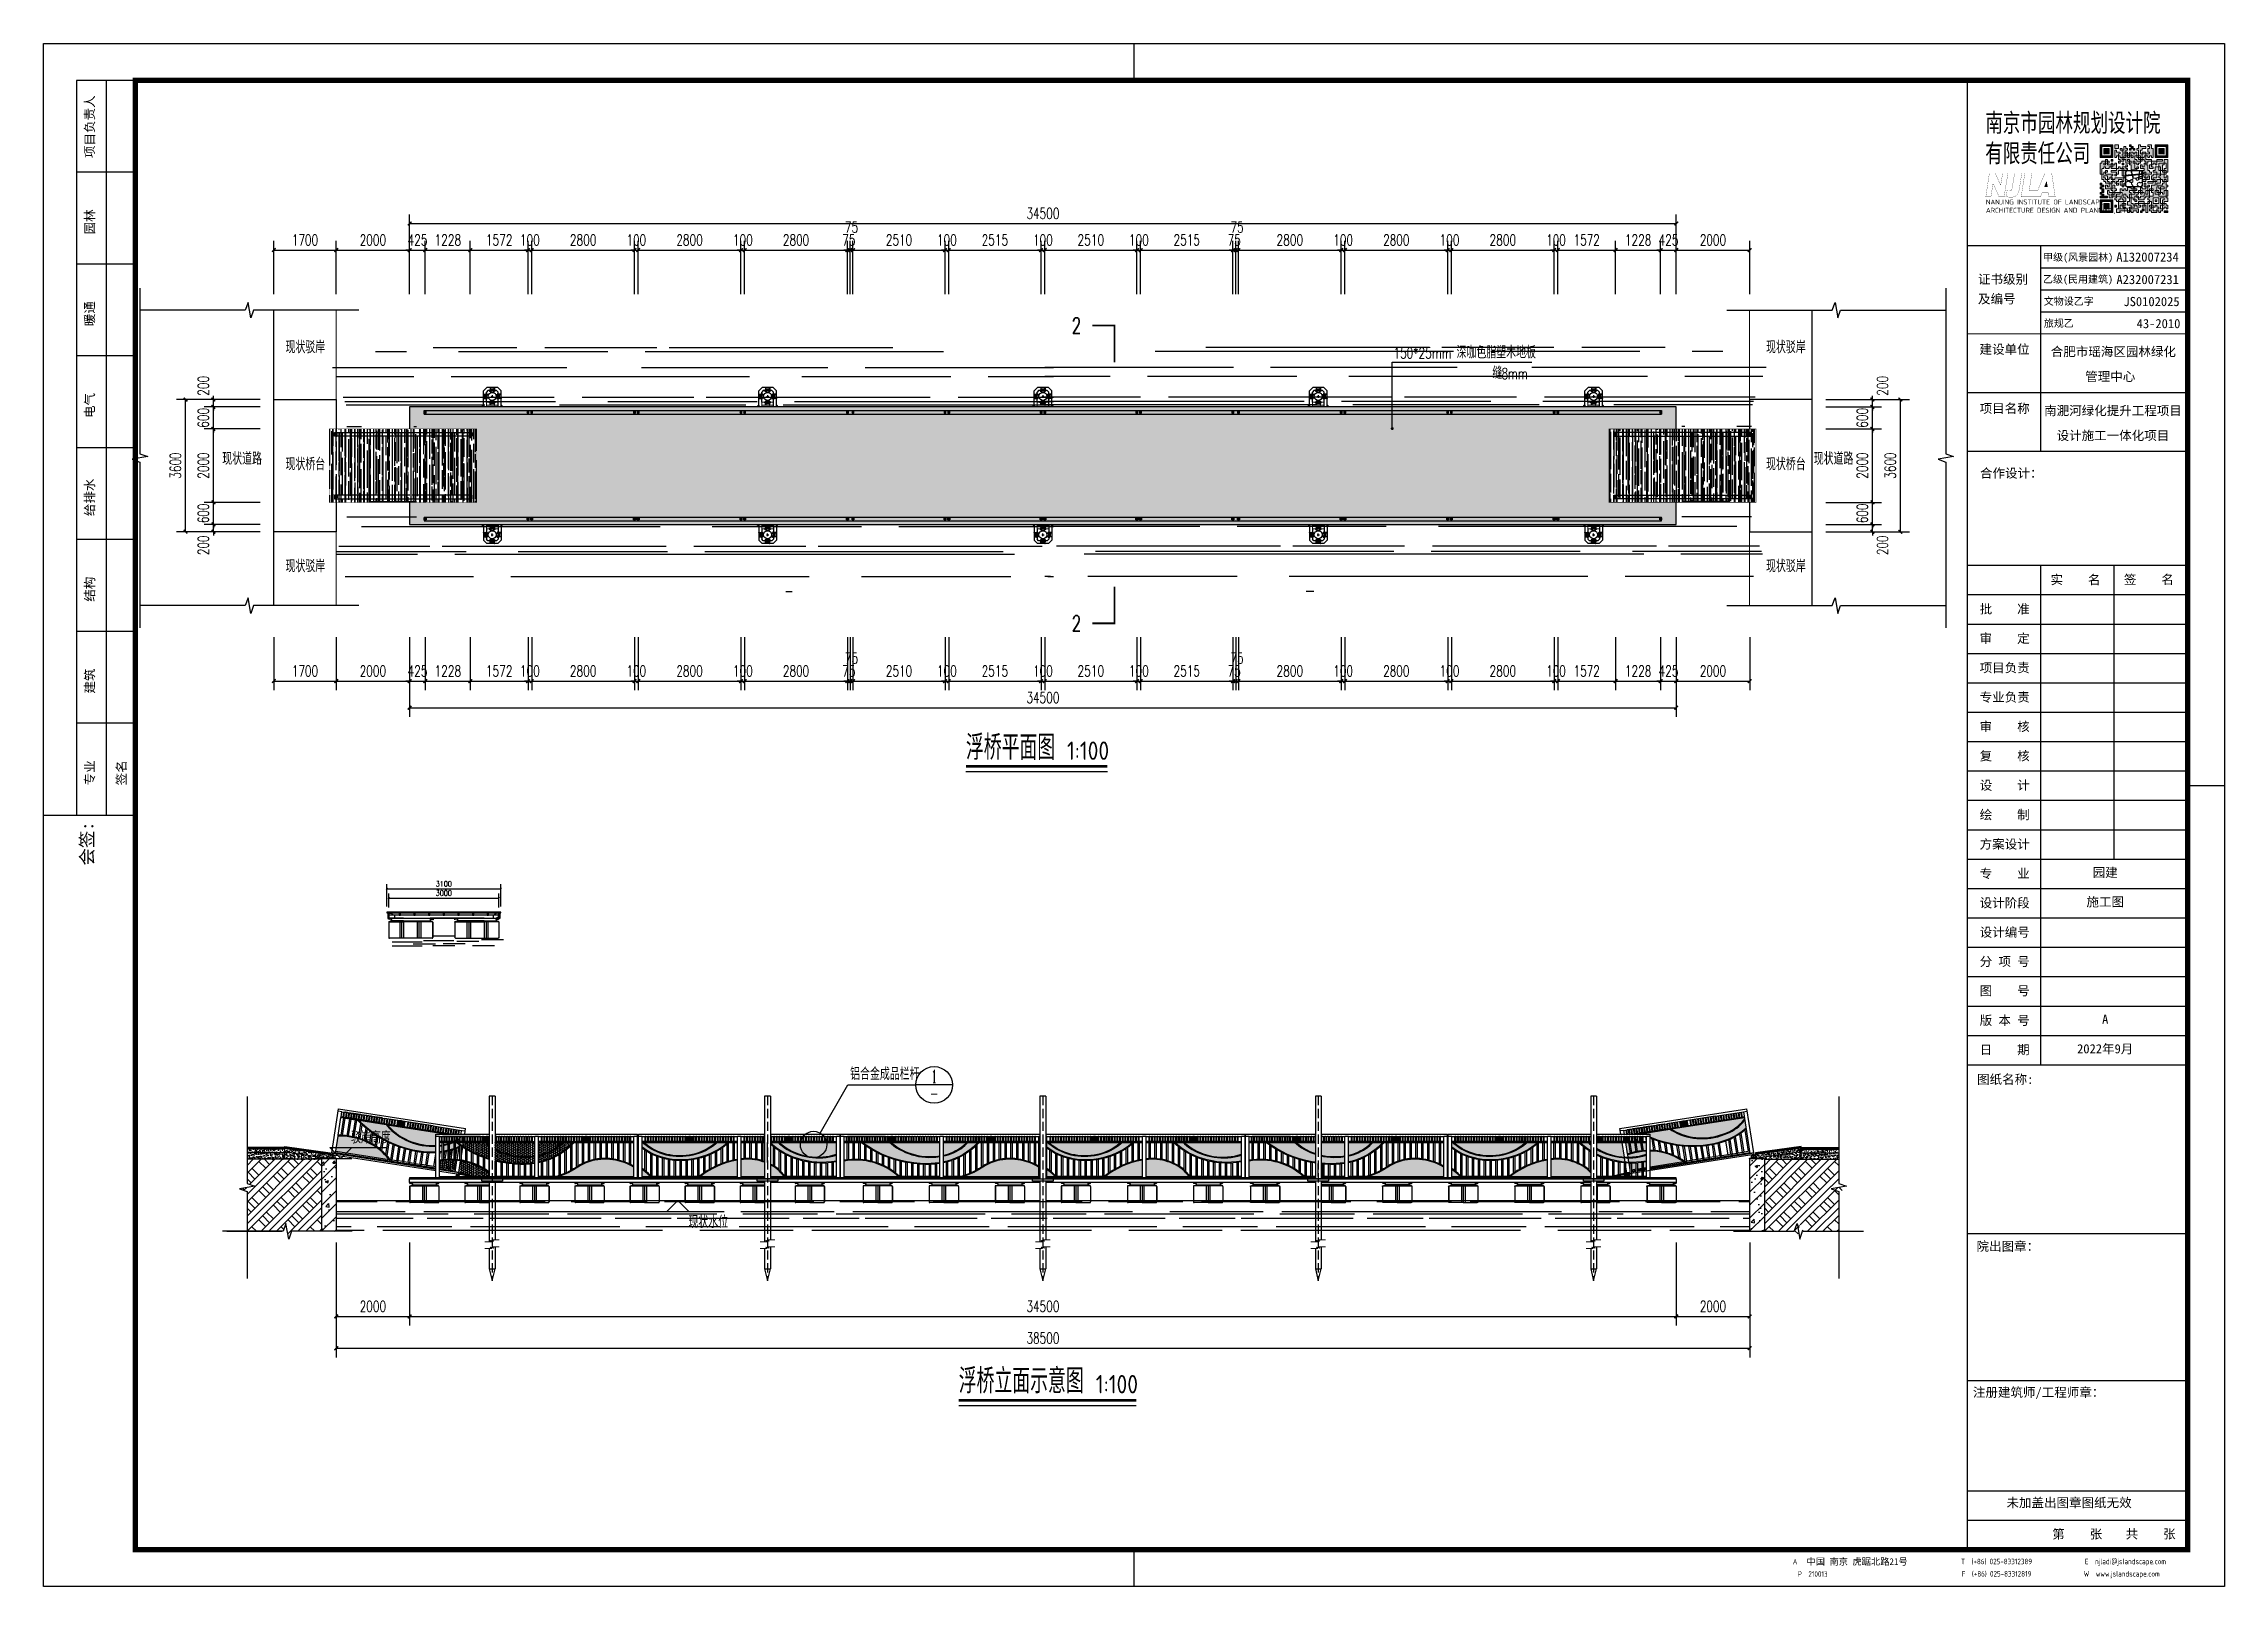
# Model space of a CAD drawing. Extents: x 396092 to 455492, y 17293 to 132793.
# Drawn here: x 396092 to 455492, y 48793 to 90793 of the extents above; entities that cross this region are included whole.
import ezdxf
from ezdxf.enums import TextEntityAlignment as Align

# ---------------------------------------------------------------- set-up
doc = ezdxf.new("R2010")
doc.units = 0
doc.header["$LTSCALE"] = 1000
doc.header["$MEASUREMENT"] = 0
for name, pattern in [('ACAD_ISO03W100', [30, 12, -18]), ('CENTER2', [28.575, 19.05, -3.175, 3.175, -3.175]), ('DASH', [0.35, 0.25, -0.1]), ('XCI-800-CUT$0$XST-800-LIGHT FOUNDATION OUTLINE$0$302-11-002$0$Goss_EUL phase 1$0${ Wide Dash }', [0])]:
    doc.linetypes.add(name, pattern=pattern)
doc.layers.add('8', color=8, linetype='Continuous', lineweight=9)
doc.layers.add('Dim', color=3, linetype='Continuous', lineweight=13)
for name, color, linetype in [('DIM_ELEV', 3, 'Continuous'), ('DIM_IDEN', 3, 'Continuous'), ('DIM_LEAD', 3, 'Continuous'), ('DIM_SYMB', 3, 'Continuous'), ('DL', 8, 'Continuous'), ('L-struct-elev-18', 4, 'Continuous'), ('L-WATER水景', 5, 'Continuous'), ('MU', 34, 'Continuous'), ('P-SHRUB', 62, 'ZIGZAG'), ('PUB_DIM', 3, 'Continuous'), ('PUB_TEXT', 7, 'Continuous'), ('W-FLOAT_BOWL浮筒', 253, 'Continuous'), ('W-MOUNTING固定方式', 5, 'Continuous'), ('W-STEEL_FRAME钢架', 3, 'Continuous'), ('W-STEEL_KEEL钢龙骨', 5, 'Continuous'), ('W-WOOD_FLOOR木地板', 30, 'Continuous'), ('WALL', 30, 'Continuous'), ('构筑', 34, 'Continuous'), ('螺栓', 146, 'Continuous'), ('驳岸', 148, 'Continuous')]:
    doc.layers.add(name, color=color, linetype=linetype)
doc.styles.add('_TCH_DIM', font='SIMPLEX', dxfattribs={"bigfont": 'GBCBIG'})
doc.styles.add('_TCH_DIM_T3', font='SIMPLEX', dxfattribs={"width": 0.705882, "bigfont": 'GBCBIG'})
doc.styles.add('_TCH_LABEL', font='COMPLEX', dxfattribs={"bigfont": 'GBCBIG'})
doc.styles.get("Standard").update_dxf_attribs({"font": 'gbenor.shx', "bigfont": 'gbcbig.shx'})
doc.styles.add('图框 gbenor', font='gbenor.shx', dxfattribs={"bigfont": 'gbcbig.shx'})
doc.styles.add('图框 图签', font='SimSun.ttf', dxfattribs={"width": 0.7})
doc.styles.add('图框 英文', font='dim.shx', dxfattribs={"width": 0.7})
doc.styles.add('图框 黑体', font='simhei_0.ttf', dxfattribs={"width": 0.7})
doc.linetypes.add('ZIGZAG', pattern='A,0.00254,-5.08,[131,ltypeshp.shx,S=5.08,R=0,X=-5.08,Y=0],-10.16,[131,ltypeshp.shx,S=5.08,R=180,X=5.08,Y=0],-5.08', length=20.32254)
doc.dimstyles.new('_TCH_ARCH&&100', dxfattribs={"dimtxt": 297.5, "dimasz": 100, "dimexe": 250, "dimexo": 300, "dimgap": 126.25, "dimtad": 1, "dimdec": 0, "dimzin": 0, "dimdsep": 46, "dimtxsty": '_TCH_DIM_T3', "dimblk": 'ARCHTICK', "dimcen": 0.09, "dimclrt": 7, "dimazin": 2, "dimtfac": 1, "dimtdec": 0, "dimtix": 1, "dimtmove": 2, "dimatfit": 3, "dimfxl": 100, "dimtolj": 1, "dimtzin": 0, "dimarcsym": 0})
doc.dimstyles.new('_TCH_ARCH&&50', dxfattribs={"dimtxt": 148.75, "dimasz": 50, "dimexe": 125, "dimexo": 150, "dimgap": 63.125, "dimtad": 1, "dimdec": 0, "dimzin": 0, "dimdsep": 46, "dimtxsty": '_TCH_DIM_T3', "dimblk": 'ARCHTICK', "dimcen": 0.09, "dimclrt": 7, "dimazin": 2, "dimtfac": 1, "dimtdec": 0, "dimtix": 1, "dimtmove": 2, "dimatfit": 3, "dimfxl": 1, "dimtolj": 1, "dimtzin": 0, "dimarcsym": 0})
pattern_1 = [(0, (503765.304, -137965.0574), (13.97, 6.35), [95.25, -12.7, 31.75, -6.35]), (0, (503773.7495, -137961.882), (-6.35, 8.4455), [19.05, -2.0955, 38.1, -4.7625]), (0, (503768.479, -137959.66), (33.02, 4.2545), [50.8, -8.89, 25.4, -6.35])]
pattern_2 = [(45, (104586.38, -26718), (-176.7767, 176.7767), []), (50, (104586.4, -26718), (717.2602, -62.7521), [75, -825]), (355, (104586.4, -26718), (-138.7513, 752.1921), [60, -660]), (100.4514, (104646.15, -26723.2), (578.5094, 689.4395), [63.7402, -701.1421]), (46.1842, (104586.4, -26518), (1067.241, -165.519), [112.5, -1237.5]), (96.6356, (104675.3, -26531.8), (934.6627, 974.118), [95.6103, -1051.713]), (351.1842, (104586.4, -26518), (934.662, 974.1186), [90, -990]), (21, (104686.4, -26568), (596.9071, -402.6189), [75, -825]), (326, (104686.4, -26568), (243.3153, 725.15), [60, -660]), (71.4514, (104736.1, -26601.56), (840.2226, 322.5305), [63.7402, -701.1421]), (37.5, (104586.38, -26718), (12.15986, 332.89385), [0, -652, 0, -670, 0, -662.5]), (7.5, (104586.38, -26718), (263.06954, 394.4117), [0, -382, 0, -637, 0, -252.5]), (327.5, (104363.38, -26718), (533.82244, -22.55487), [0, -250, 0, -780, 0, -1035]), (317.5, (104263.4, -26718), (583.1862, 100.105), [0, -325, 0, -518, 0, -735])]
pattern_3 = [(50, (119874, 11692.74), (717.2602, -62.7521), [75, -825]), (355, (119874, 11692.74), (-138.7513, 752.1921), [60, -660]), (100.4514, (119933.75, 11687.5), (578.5094, 689.4395), [63.7402, -701.1421]), (46.1842, (119874, 11892.7), (1067.241, -165.519), [112.5, -1237.5]), (96.6356, (119962.9, 11879), (934.6627, 974.118), [95.6103, -1051.713]), (351.1842, (119874, 11892.7), (934.662, 974.1186), [90, -990]), (21, (119974, 11842.74), (596.907, -402.6189), [75, -825]), (326, (119974, 11842.74), (243.3153, 725.15), [60, -660]), (71.4514, (120023.7, 11809.2), (840.2226, 322.5305), [63.7402, -701.1421]), (37.5, (119873.98, 11692.74), (12.15986, 332.89385), [0, -652, 0, -670, 0, -662.5]), (7.5, (119873.98, 11692.74), (263.06954, 394.4117), [0, -382, 0, -637, 0, -252.5]), (327.5, (119650.98, 11692.74), (533.82244, -22.55487), [0, -250, 0, -780, 0, -1035]), (317.5, (119551, 11692.74), (583.1862, 100.105), [0, -325, 0, -518, 0, -735])]
pattern_4 = [(37.5, (119873.98, 11692.743), (-2.519734, 77.072951), [0, -60.8, 0, -68, 0, -65]), (7.5, (119873.98, 11692.74), (70.791068, 112.885843), [0, -32.8, 0, -54.8, 0, -21]), (327.5, (119824.78, 11692.74), (124.565674, 0.226362), [0, -20, 0, -72, 0, -94]), (317.5, (119824.78, 11692.74), (120.245064, 35.107023), [0, -10, 0, -47.2, 0, -54])]
pattern_5 = [(50, (119873.98, 11692.74), (143.452037, -12.550427), [15, -165]), (355, (119873.98, 11692.74), (-27.75027, 150.43843), [12, -132]), (100.4514, (119885.93, 11691.7), (115.701876, 137.88791), [12.74804, -140.22842]), (46.1842, (119873.98, 11732.74), (213.44821, -33.1038), [22.5, -247.5]), (96.6356, (119891.76, 11729.98), (186.93254, 194.82357), [19.12206, -210.3426]), (351.1842, (119873.98, 11732.74), (186.93239, 194.82372), [18, -198]), (21, (119893.98, 11722.74), (119.38141, -80.52378), [15, -165]), (326, (119893.98, 11722.74), (48.663066, 145.03001), [12, -132]), (71.4514, (119903.93, 11716.03), (168.044526, 64.5061), [12.74804, -140.22842]), (37.5, (119873.977, 11692.743), (2.431971, 66.578771), [0, -130.4, 0, -134, 0, -132.5]), (7.5, (119873.98, 11692.74), (52.613907, 78.882342), [0, -76.4, 0, -127.4, 0, -50.5]), (327.5, (119829.38, 11692.743), (106.764487, -4.510974), [0, -50, 0, -156, 0, -207]), (317.5, (119809.38, 11692.74), (116.637234, 20.020996), [0, -65, 0, -103.6, 0, -147])]
pattern_6 = [(45, (119992, 11692.74), (-397.394, 397.394), []), (45, (120202, 11692.74), (-397.394, 397.394), []), (45, (120412, 11692.74), (-397.394, 397.394), []), (135, (119992, 11692.74), (-397.394, -397.394), [265, -297]), (135, (120097, 11797.74), (-397.394, -397.394), [265, -297]), (135, (120202, 11902.74), (-397.394, -397.394), [265, -297])]
pattern_7 = [(0, (119873.977, 11692.743), (0, 32.99556), [19.05, -38.1]), (120, (119873.977, 11692.743), (-28.5749932, -16.49778), [19.05, -38.1]), (60, (119893.027, 11692.743), (-28.5749932, 16.49778), [19.05, -38.1])]
pattern_8 = [(0, (119873.9774, 11692.743), (13.97, 6.35), [95.25, -12.7, 31.75, -6.35]), (0, (119882.423, 11695.918), (-6.35, 8.4455), [19.05, -2.0955, 38.1, -4.7625]), (0, (119877.1524, 11698.1406), (33.02, 4.2545), [50.8, -8.89, 25.4, -6.35])]
pattern_9 = [(0, (180318.4, -36901.4), (2235.2, 1016), [15240, -2032, 5080, -1016]), (0, (181669.7, -36393.4), (-1016, 1351.28), [3048, -335.28, 6096, -762]), (0, (180826.4, -36037.8), (5283.2, 680.72), [8128, -1422.4, 4064, -1016])]
pattern_10 = [(180, (666647.1, -36901.1), (-2235.2, 1016), [15240, -2032, 5080, -1016]), (180, (665295.8, -36393.1), (1016, 1351.28), [3048, -335.28, 6096, -762]), (180, (666139.1, -36037.5), (-5283.2, 680.72), [8128, -1422.4, 4064, -1016])]
pattern_11 = [(90, (-66717.86, 0), (-127, 279.4), [1905, -254, 635, -127]), (90, (-66781.36, 168.91), (-168.91, -127), [381, -41.91, 762, -95.25]), (90, (-66825.81, 63.5), (-85.09, 660.4), [1016, -177.8, 508, -127])]
pattern_12 = [(45, (-386.517, 1938.003), (-5.61266008, 5.61266008), [])]
pattern_13 = [(45, (2413.483, 1938.003), (-5.61266008, 5.61266008), [])]
pattern_14 = [(45, (2513.483, 1938.003), (-5.61266008, 5.61266008), [])]
pattern_15 = [(45, (5313.483, 1938.003), (-5.61266008, 5.61266008), [])]
pattern_16 = [(45, (5413.483, 1938.003), (-5.61266008, 5.61266008), [])]
pattern_17 = [(45, (8213.483, 1938.003), (-5.61266008, 5.61266008), [])]
pattern_18 = [(45, (8313.483, 1938.003), (-5.61266008, 5.61266008), [])]
pattern_19 = [(45, (11113.483, 1938.003), (-5.61266008, 5.61266008), [])]
pattern_20 = [(45, (11263.48, 1938.003), (-5.61266008, 5.61266008), [])]
pattern_21 = [(45, (13773.48, 1938.003), (-5.61266008, 5.61266008), [])]
pattern_22 = [(45, (13873.48, 1938.003), (-5.61266008, 5.61266008), [])]
pattern_23 = [(45, (16388.48, 1938.003), (-5.61266008, 5.61266008), [])]
pattern_24 = [(45, (16488.48, 1938.003), (-5.61266008, 5.61266008), [])]
pattern_25 = [(45, (18998.48, 1938.003), (-5.61266008, 5.61266008), [])]
pattern_26 = [(45, (19098.48, 1938.003), (-5.61266008, 5.61266008), [])]
pattern_27 = [(45, (21613.48, 1938.003), (-5.61266008, 5.61266008), [])]
pattern_28 = [(45, (21763.483, 1938.003), (-5.61266008, 5.61266008), [])]
pattern_29 = [(45, (24563.483, 1938.003), (-5.61266008, 5.61266008), [])]
pattern_30 = [(45, (24663.483, 1938.003), (-5.61266008, 5.61266008), [])]
pattern_31 = [(45, (27463.483, 1938.003), (-5.61266008, 5.61266008), [])]
pattern_32 = [(45, (27563.483, 1938.003), (-5.61266008, 5.61266008), [])]
pattern_33 = [(45, (30363.483, 1938.003), (-5.61266008, 5.61266008), [])]
pattern_34 = [(45, (30463.483, 1938.003), (-5.61266008, 5.61266008), [])]
pattern_35 = [(45, (33263.483, 1938.003), (-5.61266008, 5.61266008), [])]
pattern_36 = [(45, (-2808.554, 1338.003), (-5.61266008, 5.61266008), [])]

msp = doc.modelspace()

# ---------------------------------------------------------------- texts
at = {"layer": 'DIM_IDEN', "color": 7, "style": '_TCH_DIM'}
for s, p in [('现状驳岸', (402681.2, 82361.8)), ('现状驳岸', (443007.3, 82361.8)), ('现状道路', (400958.1, 79326.4)), ('现状道路', (444307.2, 79326.4)), ('现状桥台', (402681.2, 79178.3)), ('现状桥台', (443007.3, 79178.3)), ('现状驳岸', (402681.2, 76402.2)), ('现状驳岸', (443007.3, 76402.2))]:
    msp.add_text(s, height=337.59, dxfattribs=at).set_placement(p)
at = {"layer": 'PUB_TEXT', "width": 0.705882}
for s, height, style, p in [('2', 425, '_TCH_LABEL', (424097.2, 82906.1)), ('150*25mm', 297.5, '_TCH_DIM', (432859.5, 82222.3)), ('8mm', 297.5, '_TCH_DIM', (435799.4, 81662.3)), ('2', 425, '_TCH_LABEL', (424097.2, 74796.7))]:
    msp.add_text(s, height=height, dxfattribs=dict(at, style=style)).set_placement(p)
at = {"layer": 'PUB_TEXT', "style": '_TCH_DIM'}
for s, height, p in [('深咖色脂塑木地板', 337.59, (434579.5, 82222.3)), ('缝', 337.6, (435553.7, 81662.3)), ('铝合金成品栏杆', 337.59, (418060.4, 62578.6)), ('驳岸高度', 337.59, (404466.3, 60847.4)), ('现状水位', 337.59, (413656.6, 58547.4))]:
    msp.add_text(s, height=height, dxfattribs=at).set_placement(p)
at = {"layer": 'PUB_TEXT'}
for s, height, p in [('浮桥平面图', 675.18, (421214.8, 71295)), ('1:100', 500, (423965.7, 71295)), ('浮桥立面示意图', 675.18, (421018.7, 54047.5)), ('1:100', 500, (424752.5, 54047.5))]:
    msp.add_text(s, height=height, dxfattribs=at).set_placement(p)
at = {"layer": 'PUB_TEXT', "style": '_TCH_LABEL'}
msp.add_text('1', height=356.9, dxfattribs=at).set_placement((420271.9, 62498.7), (420424.9, 62498.7), align=Align.FIT)
at = {"layer": 'PUB_TEXT', "style": '_TCH_LABEL', "width": 0.777778}
msp.add_text('-', height=348, dxfattribs=at).set_placement((420232.4, 62040.5), (420464.4, 62040.5), align=Align.FIT)

# ---------------------------------------------------------------- blocks, each defined once
blk = doc.blocks.new('*U4')
at = {"layer": 'W-WOOD_FLOOR木地板'}
blk.add_lwpolyline([(-70, -11.5), (70, -11.5), (70, 11.5), (-70, 11.5)], close=True, dxfattribs=at)
blk = doc.blocks.new('滚轮支架_-LEFT')
for p, q in [((-30, 10), (-17, 55)), ((30, 10), (17, 55))]:
    blk.add_line(p, q)
at = {"color": 3, "linetype": 'CENTER2'}
for p, q in [((-15, 50), (15, 50)), ((0, 65), (0, 35))]:
    blk.add_line(p, q, dxfattribs=at)
blk.add_lwpolyline([(-30, 10), (30, 10), (30, -5), (-30, -5)], close=True)
blk.add_circle((0, 50), 8)
blk.add_arc((0, 50), 18, 15.7697, 164.2303)
blk = doc.blocks.new('滚轮')
for radius in [50, 47, 12.2, 10.3]:
    blk.add_circle((0, 0), radius)
blk = doc.blocks.new('$matou$00000066')
for p, q in [((400, 275), (-400, 275)), ((-400, 275), (-400, 260)), ((-400, 164), (-400, -256)), ((-396, 165), (-396, -256)), ((391, 176), (-391, 176)), ((-387, 183), (-335, 201)), ((-386, 271), (386, 271)), ((-338, 249), (-386, 249)), ((-386, 179), (-334, 197)), ((-338, 245), (-385, 245)), ((-330, 237), (-330, 208)), ((-326, 237), (-326, 208)), ((-326, 205), (326, 205)), ((-50, 176), (-50, -271)), ((0, 176), (0, -271)), ((0, 176), (0, -271)), ((50, 176), (50, -271)), ((326, 237), (326, 208)), ((330, 237), (330, 208)), ((386, 179), (334, 197)), ((387, 183), (335, 201)), ((338, 249), (386, 249)), ((338, 245), (385, 245)), ((396, 165), (396, -256)), ((400, 275), (400, 260)), ((400, 164), (400, -256)), ((0, -271), (-381, -271)), ((0, -275), (-381, -275)), ((0, -271), (381, -271)), ((0, -275), (381, -275))]:
    blk.add_line(p, q)
for centre, radius, start, end in [((-385, 260), 15, 180, 270), ((-380, 164), 20, 109.17979, 180), ((-386, 260), 11, 90, 270), ((-381, 165), 15, 109.17979, 180), ((-338, 237), 12, 0, 90), ((-338, 237), 8, 0, 90), ((-338, 208), 8, 289.17979, 0), ((-338, 208), 12, 289.17979, 0), ((338, 237), 12, 90, 180), ((338, 208), 12, 180, 250.82021), ((338, 237), 8, 90, 180), ((338, 208), 8, 180, 250.82021), ((385, 260), 15, 270, 0), ((386, 260), 11, 270, 90), ((381, 165), 15, 0, 70.82021), ((380, 164), 20, 0, 70.82021), ((-381, -256), 19, 180, 270), ((-381, -256), 15, 180, 270), ((381, -256), 19, 270, 0), ((381, -256), 15, 270, 0)]:
    blk.add_arc(centre, radius, start, end)
blk = doc.blocks.new('*U8')
at = {"layer": 'W-FLOAT_BOWL浮筒'}
blk.add_blockref('$matou$00000066', (0, 0), dxfattribs=at)
blk = doc.blocks.new('*U9')
at = {"color": 0, "linetype": 'ByBlock', "lineweight": -2, "transparency": 16777216}
for p in [(0, 0), (1800, 0), (3600, 0), (5400, 0), (7200, 0), (9000, 0)]:
    blk.add_blockref('*U8', p, dxfattribs=at)
blk = doc.blocks.new('A$C0c70839c')
at = {"layer": 'MU', "color": 37}
for p, q in [((-505, -132), (-505, 8)), ((-504, 8), (-405, 8)), ((-442, 3), (-454, -1)), ((-430, 6), (-442, 3)), ((-418, 8), (-430, 6)), ((-405, 8), (-418, 8)), ((-409, 0), (-405, 0)), ((-405, 8), (-305, 8)), ((-392, 8), (-405, 8)), ((-405, 0), (-402, 1)), ((-402, 1), (-398, 1)), ((-396, 1), (-398, 1)), ((-391, 0), (-396, 1)), ((-380, 6), (-392, 8)), ((-388, 0), (-391, 0)), ((-367, 3), (-380, 6)), ((-356, -1), (-367, 3)), ((-305, -132), (-305, 8)), ((-503, -52), (-504, -62)), ((-504, -62), (-503, -71)), ((-504, -132), (-405, -132)), ((-500, -43), (-503, -52)), ((-503, -71), (-500, -80)), ((-496, -34), (-500, -43)), ((-500, -80), (-496, -89)), ((-490, -26), (-496, -34)), ((-496, -89), (-490, -97)), ((-483, -19), (-490, -26)), ((-490, -97), (-483, -105)), ((-474, -12), (-483, -19)), ((-483, -105), (-474, -111)), ((-482, -58), (-482, -59)), ((-481, -58), (-482, -58)), ((-482, -59), (-482, -60)), ((-482, -60), (-482, -61)), ((-482, -61), (-482, -62)), ((-482, -62), (-482, -63)), ((-482, -62), (-482, -62)), ((-482, -63), (-482, -64)), ((-482, -64), (-482, -65)), ((-482, -65), (-482, -66)), ((-482, -66), (-482, -67)), ((-482, -66), (-482, -66)), ((-482, -67), (-482, -68)), ((-482, -68), (-481, -69)), ((-480, -56), (-481, -57)), ((-481, -57), (-481, -58)), ((-481, -69), (-480, -70)), ((-481, -69), (-481, -69)), ((-479, -55), (-480, -56)), ((-480, -56), (-480, -56)), ((-480, -70), (-480, -71)), ((-480, -71), (-479, -71)), ((-479, -54), (-479, -55)), ((-478, -54), (-479, -54)), ((-479, -71), (-479, -72)), ((-479, -72), (-478, -72)), ((-478, -53), (-478, -54)), ((-477, -53), (-478, -53)), ((-478, -72), (-478, -73)), ((-478, -73), (-477, -73)), ((-476, -53), (-477, -53)), ((-477, -73), (-476, -74)), ((-476, -53), (-476, -52)), ((-475, -52), (-476, -52)), ((-476, -74), (-475, -75)), ((-476, -74), (-476, -74)), ((-474, -52), (-475, -52)), ((-475, -75), (-474, -75)), ((-465, -6), (-474, -12)), ((-474, -51), (-474, -52)), ((-473, -51), (-474, -51)), ((-474, -75), (-471, -75)), ((-474, -111), (-465, -117)), ((-472, -51), (-473, -51)), ((-472, -51), (-472, -51)), ((-472, -51), (-472, -51)), ((-471, -51), (-472, -51)), ((-471, -51), (-471, -51)), ((-471, -51), (-471, -51)), ((-471, -51), (-471, -51)), ((-471, -51), (-471, -51)), ((-470, -51), (-471, -51)), ((-471, -75), (-470, -75)), ((-471, -75), (-471, -75)), ((-471, -75), (-471, -75)), ((-471, -75), (-471, -75)), ((-471, -75), (-471, -75)), ((-470, -51), (-470, -51)), ((-470, -51), (-470, -51)), ((-470, -52), (-470, -51)), ((-470, -52), (-470, -52)), ((-470, -52), (-470, -52)), ((-470, -52), (-470, -52)), ((-469, -52), (-470, -52)), ((-470, -60), (-469, -57)), ((-470, -62), (-470, -60)), ((-470, -65), (-470, -62)), ((-470, -65), (-469, -67)), ((-470, -75), (-469, -75)), ((-470, -75), (-470, -75)), ((-470, -75), (-470, -75)), ((-470, -75), (-470, -75)), ((-470, -75), (-470, -75)), ((-470, -75), (-470, -75)), ((-470, -75), (-470, -75)), ((-469, -52), (-469, -52)), ((-469, -52), (-469, -52)), ((-469, -53), (-469, -52)), ((-469, -53), (-469, -53)), ((-469, -53), (-469, -53)), ((-469, -53), (-469, -53)), ((-469, -53), (-469, -53)), ((-469, -53), (-469, -53)), ((-469, -54), (-469, -53)), ((-469, -54), (-469, -54)), ((-469, -54), (-469, -54)), ((-469, -54), (-469, -54)), ((-469, -54), (-469, -54)), ((-469, -55), (-469, -54)), ((-469, -57), (-469, -55)), ((-469, -67), (-469, -70)), ((-468, -72), (-469, -70)), ((-469, -74), (-468, -74)), ((-469, -74), (-469, -74)), ((-469, -74), (-469, -74)), ((-469, -74), (-469, -74)), ((-469, -75), (-469, -74)), ((-469, -75), (-469, -75)), ((-469, -75), (-469, -75)), ((-469, -75), (-469, -75)), ((-469, -75), (-469, -75)), ((-468, -72), (-468, -72)), ((-468, -72), (-468, -72)), ((-468, -73), (-468, -72)), ((-468, -73), (-468, -73)), ((-468, -73), (-468, -73)), ((-468, -73), (-468, -73)), ((-468, -73), (-468, -73)), ((-468, -73), (-468, -73)), ((-468, -74), (-468, -73)), ((-468, -74), (-468, -74)), ((-466, -51), (-467, -56)), ((-467, -56), (-467, -62)), ((-467, -62), (-467, -67)), ((-467, -67), (-466, -72)), ((-465, -46), (-466, -51)), ((-466, -72), (-465, -77)), ((-454, -1), (-465, -6)), ((-464, -41), (-465, -46)), ((-465, -77), (-464, -82)), ((-465, -117), (-454, -122)), ((-463, -36), (-464, -41)), ((-464, -82), (-462, -87)), ((-461, -31), (-463, -36)), ((-462, -87), (-460, -92)), ((-459, -27), (-461, -31)), ((-460, -92), (-459, -95)), ((-456, -22), (-459, -27)), ((-459, -95), (-457, -98)), ((-457, -98), (-455, -101)), ((-453, -18), (-456, -22)), ((-455, -66), (-454, -60)), ((-455, -70), (-455, -66)), ((-454, -74), (-455, -70)), ((-455, -101), (-453, -103)), ((-454, -55), (-453, -50)), ((-454, -60), (-454, -55)), ((-453, -79), (-454, -74)), ((-454, -122), (-442, -126)), ((-452, -17), (-453, -18)), ((-453, -50), (-452, -45)), ((-452, -83), (-453, -79)), ((-453, -103), (-451, -106)), ((-451, -16), (-452, -17)), ((-452, -45), (-450, -40)), ((-451, -87), (-452, -83)), ((-450, -15), (-451, -16)), ((-449, -91), (-451, -87)), ((-451, -106), (-449, -108)), ((-449, -14), (-450, -15)), ((-450, -40), (-448, -35)), ((-449, -58), (-450, -63)), ((-450, -63), (-450, -69)), ((-450, -69), (-449, -75)), ((-448, -13), (-449, -14)), ((-448, -48), (-449, -52)), ((-449, -52), (-449, -58)), ((-449, -75), (-448, -80)), ((-448, -95), (-449, -91)), ((-449, -108), (-446, -110)), ((-447, -12), (-448, -13)), ((-448, -35), (-446, -30)), ((-447, -44), (-448, -48)), ((-448, -80), (-447, -86)), ((-445, -99), (-448, -95)), ((-446, -11), (-447, -12)), ((-446, -40), (-447, -44)), ((-447, -86), (-446, -91)), ((-445, -11), (-446, -11)), ((-446, -30), (-443, -26)), ((-445, -36), (-446, -40)), ((-446, -91), (-444, -95)), ((-446, -110), (-444, -112)), ((-443, -10), (-445, -11)), ((-443, -32), (-445, -36)), ((-443, -102), (-445, -99)), ((-444, -95), (-443, -98)), ((-444, -112), (-441, -114)), ((-442, -10), (-443, -10)), ((-443, -26), (-442, -24)), ((-441, -28), (-443, -32)), ((-443, -98), (-441, -101)), ((-440, -106), (-443, -102)), ((-440, -9), (-442, -10)), ((-442, -24), (-441, -22)), ((-442, -126), (-430, -129)), ((-441, -22), (-440, -20)), ((-439, -24), (-441, -28)), ((-441, -101), (-439, -104)), ((-441, -114), (-438, -116)), ((-439, -9), (-440, -9)), ((-440, -20), (-439, -18)), ((-440, -64), (-439, -59)), ((-440, -68), (-440, -64)), ((-440, -71), (-440, -68)), ((-439, -74), (-440, -71)), ((-438, -109), (-440, -106)), ((-438, -9), (-439, -9)), ((-439, -18), (-437, -17)), ((-436, -21), (-439, -24)), ((-439, -59), (-438, -54)), ((-439, -78), (-439, -74)), ((-438, -81), (-439, -78)), ((-439, -104), (-437, -107)), ((-436, -9), (-438, -9)), ((-438, -54), (-437, -49)), ((-437, -84), (-438, -81)), ((-434, -112), (-438, -109)), ((-438, -116), (-435, -117)), ((-437, -17), (-436, -15)), ((-437, -49), (-436, -44)), ((-436, -87), (-437, -84)), ((-437, -107), (-434, -110)), ((-435, -9), (-436, -9)), ((-436, -15), (-434, -14)), ((-433, -18), (-436, -21)), ((-436, -44), (-434, -40)), ((-435, -58), (-436, -60)), ((-436, -60), (-436, -62)), ((-436, -62), (-436, -64)), ((-436, -64), (-436, -64)), ((-436, -64), (-436, -64)), ((-436, -64), (-436, -64)), ((-436, -64), (-436, -65)), ((-436, -64), (-436, -64)), ((-436, -65), (-435, -65)), ((-436, -65), (-436, -65)), ((-436, -65), (-436, -65)), ((-436, -71), (-436, -71)), ((-436, -72), (-436, -71)), ((-436, -71), (-436, -71)), ((-436, -71), (-436, -71)), ((-436, -71), (-435, -71)), ((-436, -72), (-436, -73)), ((-436, -72), (-436, -72)), ((-436, -72), (-436, -72)), ((-436, -73), (-436, -73)), ((-436, -73), (-436, -74)), ((-436, -74), (-436, -75)), ((-436, -75), (-436, -76)), ((-436, -75), (-436, -75)), ((-436, -76), (-435, -77)), ((-436, -76), (-436, -76)), ((-435, -90), (-436, -87)), ((-433, -9), (-435, -9)), ((-435, -57), (-435, -57)), ((-435, -57), (-435, -57)), ((-435, -57), (-435, -57)), ((-435, -57), (-435, -57)), ((-434, -57), (-435, -57)), ((-435, -57), (-435, -58)), ((-435, -58), (-435, -58)), ((-435, -58), (-435, -58)), ((-435, -58), (-435, -58)), ((-435, -58), (-435, -58)), ((-435, -65), (-435, -65)), ((-435, -65), (-435, -66)), ((-435, -65), (-435, -65)), ((-435, -65), (-435, -65)), ((-435, -65), (-435, -65)), ((-435, -65), (-435, -65)), ((-435, -65), (-435, -65)), ((-435, -66), (-435, -66)), ((-435, -66), (-435, -66)), ((-435, -66), (-434, -66)), ((-435, -70), (-435, -70)), ((-435, -71), (-435, -70)), ((-435, -70), (-435, -70)), ((-435, -70), (-435, -70)), ((-435, -70), (-435, -70)), ((-435, -70), (-434, -70)), ((-435, -71), (-435, -71)), ((-435, -77), (-435, -78)), ((-435, -78), (-435, -78)), ((-435, -78), (-435, -78)), ((-435, -78), (-435, -78)), ((-434, -79), (-435, -78)), ((-434, -93), (-435, -90)), ((-435, -117), (-432, -118)), ((-434, -14), (-433, -13)), ((-434, -14), (-434, -14)), ((-434, -40), (-432, -35)), ((-434, -56), (-434, -57)), ((-434, -56), (-434, -56)), ((-434, -56), (-434, -56)), ((-433, -56), (-434, -56)), ((-434, -57), (-434, -57)), ((-434, -57), (-434, -57)), ((-434, -66), (-434, -66)), ((-434, -66), (-422, -68)), ((-434, -66), (-434, -66)), ((-434, -70), (-434, -70)), ((-434, -70), (-434, -70)), ((-434, -70), (-434, -70)), ((-434, -70), (-434, -70)), ((-433, -70), (-434, -70)), ((-434, -70), (-434, -70)), ((-434, -79), (-434, -79)), ((-434, -79), (-434, -79)), ((-434, -79), (-433, -79)), ((-434, -79), (-434, -79)), ((-434, -79), (-434, -79)), ((-432, -96), (-434, -93)), ((-434, -110), (-431, -113)), ((-431, -115), (-434, -112)), ((-433, -9), (-433, -9)), ((-433, -9), (-433, -9)), ((-433, -9), (-433, -9)), ((-433, -9), (-433, -9)), ((-433, -9), (-433, -9)), ((-433, -9), (-433, -9)), ((-433, -9), (-433, -9)), ((-432, -9), (-433, -9)), ((-433, -12), (-432, -12)), ((-433, -13), (-433, -12)), ((-433, -13), (-433, -13)), ((-432, -16), (-433, -18)), ((-433, -56), (-433, -56)), ((-433, -56), (-433, -56)), ((-433, -56), (-433, -56)), ((-433, -56), (-433, -56)), ((-432, -56), (-433, -56)), ((-433, -70), (-433, -70)), ((-433, -70), (-433, -70)), ((-433, -70), (-433, -70)), ((-433, -70), (-432, -70)), ((-433, -70), (-433, -70)), ((-433, -80), (-433, -79)), ((-433, -80), (-433, -80)), ((-431, -80), (-433, -80)), ((-432, -88), (-433, -88)), ((-433, -88), (-433, -89)), ((-433, -89), (-432, -89)), ((-433, -89), (-433, -89)), ((-433, -89), (-433, -89)), ((-432, -9), (-432, -9)), ((-432, -10), (-432, -9)), ((-432, -10), (-432, -10)), ((-432, -10), (-432, -10)), ((-432, -10), (-432, -10)), ((-432, -10), (-432, -10)), ((-432, -10), (-432, -10)), ((-432, -10), (-432, -10)), ((-432, -10), (-432, -10)), ((-432, -10), (-432, -10)), ((-432, -10), (-432, -10)), ((-432, -11), (-432, -10)), ((-432, -11), (-432, -11)), ((-432, -11), (-432, -11)), ((-432, -11), (-432, -11)), ((-432, -11), (-432, -11)), ((-432, -11), (-432, -11)), ((-432, -11), (-432, -11)), ((-432, -11), (-432, -11)), ((-432, -11), (-432, -11)), ((-432, -12), (-432, -11)), ((-432, -12), (-432, -12)), ((-430, -15), (-432, -16)), ((-432, -35), (-429, -30)), ((-431, -42), (-432, -44)), ((-432, -44), (-432, -45)), ((-432, -44), (-432, -44)), ((-432, -44), (-432, -44)), ((-432, -45), (-431, -46)), ((-432, -45), (-432, -45)), ((-432, -45), (-432, -45)), ((-432, -45), (-432, -45)), ((-432, -45), (-432, -45)), ((-431, -56), (-432, -56)), ((-432, -56), (-432, -56)), ((-432, -56), (-432, -56)), ((-432, -56), (-432, -56)), ((-432, -56), (-432, -56)), ((-432, -70), (-432, -70)), ((-432, -70), (-432, -70)), ((-432, -70), (-422, -72)), ((-432, -86), (-432, -87)), ((-432, -86), (-432, -86)), ((-431, -86), (-432, -86)), ((-432, -87), (-432, -87)), ((-432, -87), (-432, -87)), ((-432, -87), (-432, -88)), ((-432, -87), (-432, -87)), ((-432, -87), (-432, -87)), ((-432, -88), (-432, -88)), ((-432, -88), (-432, -88)), ((-432, -89), (-432, -90)), ((-432, -89), (-432, -89)), ((-432, -90), (-432, -92)), ((-432, -90), (-432, -90)), ((-432, -90), (-432, -90)), ((-431, -93), (-432, -92)), ((-430, -98), (-432, -96)), ((-432, -118), (-429, -119)), ((-430, -39), (-431, -40)), ((-431, -40), (-431, -42)), ((-431, -46), (-431, -47)), ((-431, -46), (-431, -46)), ((-431, -46), (-431, -46)), ((-431, -46), (-431, -46)), ((-431, -46), (-431, -46)), ((-431, -46), (-431, -46)), ((-431, -47), (-430, -47)), ((-431, -47), (-431, -47)), ((-431, -47), (-431, -47)), ((-418, -59), (-431, -56)), ((-430, -80), (-431, -80)), ((-431, -86), (-431, -86)), ((-431, -86), (-431, -86)), ((-430, -86), (-431, -86)), ((-431, -86), (-431, -86)), ((-431, -86), (-431, -86)), ((-431, -93), (-430, -94)), ((-431, -113), (-429, -114)), ((-428, -118), (-431, -115)), ((-428, -14), (-430, -15)), ((-429, -37), (-430, -39)), ((-430, -47), (-429, -48)), ((-430, -47), (-430, -47)), ((-430, -47), (-430, -47)), ((-430, -47), (-430, -47)), ((-430, -47), (-430, -47)), ((-430, -80), (-419, -83)), ((-430, -85), (-430, -86)), ((-430, -85), (-430, -85)), ((-428, -85), (-430, -85)), ((-430, -94), (-429, -96)), ((-428, -101), (-430, -98)), ((-430, -129), (-418, -131)), ((-429, -30), (-426, -26)), ((-428, -34), (-429, -35)), ((-429, -35), (-429, -37)), ((-429, -48), (-425, -48)), ((-429, -48), (-429, -48)), ((-429, -48), (-429, -48)), ((-429, -48), (-429, -48)), ((-429, -48), (-429, -48)), ((-429, -96), (-428, -97)), ((-429, -114), (-426, -116)), ((-429, -119), (-429, -119)), ((-429, -119), (-429, -119)), ((-429, -119), (-429, -119)), ((-429, -119), (-428, -119)), ((-429, -119), (-429, -119)), ((-429, -119), (-429, -119)), ((-426, -13), (-428, -14)), ((-427, -32), (-428, -34)), ((-427, -85), (-428, -85)), ((-428, -97), (-427, -98)), ((-427, -102), (-428, -101)), ((-428, -118), (-428, -118)), ((-428, -118), (-428, -118)), ((-428, -118), (-428, -118)), ((-428, -118), (-428, -118)), ((-428, -118), (-428, -118)), ((-428, -118), (-428, -118)), ((-428, -118), (-428, -118)), ((-428, -118), (-428, -118)), ((-428, -118), (-428, -118)), ((-428, -118), (-428, -118)), ((-428, -118), (-428, -118)), ((-428, -118), (-428, -118)), ((-428, -118), (-428, -118)), ((-428, -118), (-428, -118)), ((-428, -118), (-428, -118)), ((-428, -119), (-428, -118)), ((-428, -118), (-428, -118)), ((-428, -119), (-428, -119)), ((-428, -119), (-428, -119)), ((-428, -119), (-428, -119)), ((-428, -119), (-428, -119)), ((-428, -119), (-428, -119)), ((-428, -119), (-428, -119)), ((-428, -119), (-428, -119)), ((-428, -119), (-428, -119)), ((-428, -119), (-428, -119)), ((-428, -119), (-428, -119)), ((-428, -119), (-428, -119)), ((-428, -119), (-428, -119)), ((-428, -119), (-428, -119)), ((-428, -119), (-428, -119)), ((-428, -119), (-428, -119)), ((-426, -31), (-427, -32)), ((-426, -85), (-427, -85)), ((-427, -98), (-426, -99)), ((-426, -103), (-427, -102)), ((-424, -12), (-426, -13)), ((-426, -26), (-425, -25)), ((-424, -30), (-426, -31)), ((-426, -85), (-426, -85)), ((-426, -85), (-426, -85)), ((-426, -85), (-426, -85)), ((-425, -86), (-426, -85)), ((-426, -99), (-425, -101)), ((-425, -103), (-426, -103)), ((-426, -116), (-423, -117)), ((-422, -5), (-425, -7)), ((-425, -7), (-425, -7)), ((-425, -7), (-425, -7)), ((-425, -7), (-425, -7)), ((-425, -7), (-425, -7)), ((-425, -7), (-425, -7)), ((-425, -7), (-425, -7)), ((-425, -7), (-425, -7)), ((-425, -7), (-425, -7)), ((-425, -7), (-425, -7)), ((-425, -7), (-425, -7)), ((-425, -7), (-425, -7)), ((-425, -7), (-425, -7)), ((-425, -7), (-425, -7)), ((-425, -7), (-425, -7)), ((-425, -7), (-425, -7)), ((-425, -7), (-425, -8)), ((-425, -7), (-425, -7)), ((-425, -7), (-425, -7)), ((-425, -7), (-425, -7)), ((-425, -7), (-425, -7)), ((-425, -7), (-425, -7)), ((-425, -7), (-425, -7)), ((-425, -8), (-425, -8)), ((-425, -8), (-425, -8)), ((-425, -8), (-425, -8)), ((-425, -8), (-425, -8)), ((-425, -8), (-425, -8)), ((-425, -8), (-425, -8)), ((-425, -8), (-424, -8)), ((-425, -8), (-425, -8)), ((-425, -8), (-425, -8)), ((-425, -8), (-425, -8)), ((-425, -8), (-425, -8)), ((-425, -8), (-425, -8)), ((-425, -8), (-425, -8)), ((-425, -8), (-425, -8)), ((-425, -8), (-425, -8)), ((-425, -25), (-424, -23)), ((-424, -48), (-425, -48)), ((-425, -48), (-425, -48)), ((-425, -48), (-425, -48)), ((-425, -48), (-425, -48)), ((-425, -86), (-425, -86)), ((-425, -86), (-425, -86)), ((-425, -86), (-425, -86)), ((-424, -86), (-425, -86)), ((-425, -101), (-424, -102)), ((-425, -104), (-425, -103)), ((-424, -105), (-425, -104)), ((-424, -8), (-421, -8)), ((-424, -8), (-424, -8)), ((-424, -8), (-424, -8)), ((-424, -8), (-424, -8)), ((-424, -8), (-424, -8)), ((-422, -11), (-424, -12)), ((-424, -23), (-423, -22)), ((-423, -28), (-424, -30)), ((-424, -47), (-424, -47)), ((-424, -47), (-423, -47)), ((-424, -48), (-424, -47)), ((-424, -48), (-424, -48)), ((-424, -86), (-424, -86)), ((-424, -86), (-424, -86)), ((-424, -87), (-424, -86)), ((-424, -87), (-424, -87)), ((-424, -87), (-423, -88)), ((-424, -102), (-423, -102)), ((-423, -105), (-424, -105)), ((-423, -22), (-422, -21)), ((-422, -27), (-423, -28)), ((-423, -47), (-423, -47)), ((-423, -47), (-423, -47)), ((-423, -47), (-422, -47)), ((-423, -47), (-423, -47)), ((-423, -47), (-423, -47)), ((-423, -88), (-423, -88)), ((-422, -88), (-423, -88)), ((-423, -102), (-422, -103)), ((-421, -106), (-423, -105)), ((-423, -117), (-420, -118)), ((-419, -3), (-422, -5)), ((-420, -10), (-422, -11)), ((-422, -21), (-420, -20)), ((-420, -26), (-422, -27)), ((-422, -45), (-421, -44)), ((-422, -45), (-422, -45)), ((-422, -46), (-422, -45)), ((-422, -46), (-422, -46)), ((-422, -46), (-422, -46)), ((-422, -47), (-422, -46)), ((-422, -46), (-422, -46)), ((-422, -68), (-410, -70)), ((-422, -72), (-411, -74)), ((-422, -89), (-422, -88)), ((-422, -89), (-422, -89)), ((-421, -89), (-422, -89)), ((-422, -103), (-421, -103)), ((-421, -8), (-416, -7)), ((-421, -44), (-420, -42)), ((-421, -50), (-421, -50)), ((-420, -50), (-421, -50)), ((-421, -50), (-420, -51)), ((-421, -90), (-421, -89)), ((-420, -90), (-421, -90)), ((-421, -103), (-420, -104)), ((-420, -106), (-421, -106)), ((-418, -10), (-420, -10)), ((-420, -20), (-419, -19)), ((-419, -25), (-420, -26)), ((-420, -41), (-419, -40)), ((-420, -42), (-420, -41)), ((-420, -48), (-420, -49)), ((-420, -48), (-420, -48)), ((-420, -48), (-420, -48)), ((-419, -48), (-420, -48)), ((-420, -49), (-420, -50)), ((-420, -49), (-420, -49)), ((-420, -49), (-420, -49)), ((-420, -49), (-420, -49)), ((-420, -49), (-420, -49)), ((-420, -50), (-420, -50)), ((-420, -50), (-420, -50)), ((-420, -51), (-420, -52)), ((-420, -51), (-420, -51)), ((-420, -51), (-420, -51)), ((-420, -51), (-420, -51)), ((-420, -51), (-420, -51)), ((-420, -52), (-419, -52)), ((-420, -52), (-420, -52)), ((-420, -52), (-420, -52)), ((-420, -52), (-420, -52)), ((-420, -52), (-420, -52)), ((-420, -52), (-420, -52)), ((-420, -90), (-420, -90)), ((-419, -90), (-420, -90)), ((-420, -104), (-419, -104)), ((-419, -106), (-420, -106)), ((-420, -118), (-417, -119)), ((-415, -2), (-419, -3)), ((-419, -19), (-417, -18)), ((-417, -24), (-419, -25)), ((-419, -40), (-418, -38)), ((-418, -46), (-419, -48)), ((-419, -48), (-419, -48)), ((-419, -48), (-419, -48)), ((-419, -52), (-419, -53)), ((-419, -52), (-419, -52)), ((-419, -52), (-419, -52)), ((-419, -53), (-413, -54)), ((-419, -53), (-419, -53)), ((-419, -83), (-409, -85)), ((-419, -90), (-419, -90)), ((-418, -91), (-419, -90)), ((-419, -104), (-418, -104)), ((-418, -107), (-419, -106)), ((-416, -9), (-418, -10)), ((-418, -38), (-417, -37)), ((-416, -45), (-418, -46)), ((-404, -61), (-418, -59)), ((-418, -91), (-418, -91)), ((-417, -91), (-418, -91)), ((-418, -104), (-417, -104)), ((-417, -107), (-418, -107)), ((-418, -131), (-405, -132)), ((-417, -18), (-416, -17)), ((-416, -24), (-417, -24)), ((-417, -37), (-416, -36)), ((-417, -91), (-417, -91)), ((-416, -91), (-417, -91)), ((-417, -104), (-416, -105)), ((-416, -107), (-417, -107)), ((-417, -119), (-416, -119)), ((-416, -7), (-410, -7)), ((-414, -9), (-416, -9)), ((-416, -17), (-414, -16)), ((-414, -23), (-416, -24)), ((-416, -36), (-414, -35)), ((-415, -45), (-416, -45)), ((-416, -91), (-416, -91)), ((-415, -91), (-416, -91)), ((-416, -105), (-415, -105)), ((-415, -107), (-416, -107)), ((-416, -119), (-414, -119)), ((-415, -2), (-412, -1)), ((-414, -44), (-415, -45)), ((-415, -90), (-415, -91)), ((-414, -90), (-415, -90)), ((-415, -105), (-414, -105)), ((-414, -107), (-415, -107)), ((-411, -9), (-414, -9)), ((-414, -16), (-412, -16)), ((-412, -22), (-414, -23)), ((-414, -35), (-413, -34)), ((-412, -43), (-414, -44)), ((-414, -90), (-414, -90)), ((-413, -90), (-414, -90)), ((-414, -105), (-413, -105)), ((-413, -107), (-414, -107)), ((-414, -119), (-413, -119)), ((-413, -34), (-412, -33)), ((-413, -54), (-407, -55)), ((-413, -89), (-413, -90)), ((-412, -89), (-413, -89)), ((-413, -105), (-412, -104)), ((-411, -106), (-413, -107)), ((-413, -119), (-411, -119)), ((-412, -1), (-409, 0)), ((-412, -16), (-411, -15)), ((-411, -22), (-412, -22)), ((-412, -33), (-410, -33)), ((-410, -43), (-412, -43)), ((-412, -89), (-411, -88)), ((-412, -89), (-412, -89)), ((-412, -104), (-410, -104)), ((-412, -104), (-412, -104)), ((-409, -9), (-411, -9)), ((-411, -15), (-409, -15)), ((-409, -22), (-411, -22)), ((-411, -74), (-400, -75)), ((-411, -88), (-411, -88)), ((-410, -88), (-411, -88)), ((-410, -106), (-411, -106)), ((-411, -119), (-410, -119)), ((-410, -7), (-404, -7)), ((-410, -33), (-409, -32)), ((-409, -42), (-410, -43)), ((-410, -70), (-398, -70)), ((-410, -87), (-410, -88)), ((-409, -87), (-410, -87)), ((-410, -104), (-409, -103)), ((-410, -106), (-409, -106)), ((-410, -119), (-409, -119)), ((-407, -9), (-409, -9)), ((-407, -14), (-409, -15)), ((-407, -21), (-409, -22)), ((-409, -32), (-408, -31)), ((-407, -42), (-409, -42)), ((-409, -85), (-398, -85)), ((-409, -87), (-409, -87)), ((-400, -87), (-409, -87)), ((-409, -103), (-408, -103)), ((-408, -105), (-409, -106)), ((-409, -106), (-409, -106)), ((-409, -106), (-409, -106)), ((-409, -119), (-408, -119)), ((-408, -31), (-406, -31)), ((-408, -103), (-406, -102)), ((-408, -105), (-408, -105)), ((-408, -105), (-408, -105)), ((-408, -105), (-408, -105)), ((-408, -106), (-408, -105)), ((-407, -106), (-408, -106)), ((-408, -118), (-407, -118)), ((-408, -118), (-408, -118)), ((-408, -119), (-408, -118)), ((-408, -119), (-408, -119)), ((-407, -9), (-407, -9)), ((-407, -9), (-407, -9)), ((-407, -9), (-407, -9)), ((-406, -9), (-407, -9)), ((-407, -14), (-406, -14)), ((-407, -14), (-407, -14)), ((-407, -14), (-407, -14)), ((-405, -21), (-407, -21)), ((-406, -42), (-407, -42)), ((-407, -55), (-402, -56)), ((-407, -106), (-407, -106)), ((-407, -106), (-407, -106)), ((-407, -106), (-407, -106)), ((-407, -106), (-407, -106)), ((-407, -106), (-407, -106)), ((-406, -106), (-407, -106)), ((-407, -118), (-406, -117)), ((-407, -118), (-407, -118)), ((-407, -118), (-407, -118)), ((-407, -118), (-407, -118)), ((-406, -9), (-406, -9)), ((-406, -9), (-406, -9)), ((-406, -10), (-406, -9)), ((-406, -10), (-406, -10)), ((-406, -10), (-406, -10)), ((-406, -10), (-406, -10)), ((-405, -10), (-406, -10)), ((-406, -14), (-405, -14)), ((-406, -14), (-406, -14)), ((-406, -14), (-406, -14)), ((-406, -14), (-406, -14)), ((-406, -14), (-406, -14)), ((-406, -14), (-406, -14)), ((-406, -14), (-406, -14)), ((-406, -31), (-405, -31)), ((-404, -41), (-406, -42)), ((-406, -102), (-405, -101)), ((-406, -107), (-406, -106)), ((-406, -106), (-406, -106)), ((-406, -106), (-406, -106)), ((-406, -106), (-406, -106)), ((-406, -107), (-406, -107)), ((-406, -107), (-406, -107)), ((-405, -107), (-406, -107)), ((-406, -116), (-405, -116)), ((-406, -116), (-406, -116)), ((-406, -117), (-406, -116)), ((-406, -117), (-406, -117)), ((-406, -117), (-406, -117)), ((-406, -117), (-406, -117)), ((-405, -10), (-405, -10)), ((-405, -10), (-405, -10)), ((-405, -10), (-405, -10)), ((-405, -11), (-405, -10)), ((-405, -11), (-405, -11)), ((-405, -11), (-405, -11)), ((-405, -11), (-405, -11)), ((-405, -11), (-405, -11)), ((-405, -11), (-405, -11)), ((-405, -12), (-405, -11)), ((-405, -12), (-405, -12)), ((-405, -12), (-405, -12)), ((-405, -12), (-405, -12)), ((-405, -12), (-405, -12)), ((-405, -13), (-405, -12)), ((-405, -13), (-405, -13)), ((-405, -13), (-405, -13)), ((-405, -13), (-405, -13)), ((-405, -13), (-405, -13)), ((-405, -13), (-405, -13)), ((-405, -13), (-405, -13)), ((-405, -14), (-405, -13)), ((-404, -21), (-405, -21)), ((-405, -31), (-403, -30)), ((-405, -101), (-404, -101)), ((-405, -107), (-405, -107)), ((-405, -107), (-405, -107)), ((-405, -108), (-405, -107)), ((-405, -108), (-405, -108)), ((-405, -108), (-405, -108)), ((-405, -108), (-405, -108)), ((-405, -108), (-405, -108)), ((-405, -109), (-405, -108)), ((-405, -115), (-405, -109)), ((-405, -115), (-405, -115)), ((-405, -115), (-405, -115)), ((-405, -116), (-405, -115)), ((-405, -132), (-392, -131)), ((-305, -132), (-405, -132)), ((-404, -7), (-399, -8)), ((-402, -22), (-404, -21)), ((-402, -41), (-404, -41)), ((-390, -61), (-404, -61)), ((-404, -101), (-403, -100)), ((-403, -30), (-401, -30)), ((-403, -100), (-402, -99)), ((-402, -22), (-402, -22)), ((-402, -22), (-402, -22)), ((-402, -22), (-402, -22)), ((-401, -22), (-402, -22)), ((-400, -41), (-402, -41)), ((-402, -56), (-396, -56)), ((-402, -99), (-401, -98)), ((-401, -11), (-400, -11)), ((-401, -11), (-401, -11)), ((-401, -12), (-401, -11)), ((-401, -12), (-401, -12)), ((-401, -12), (-401, -12)), ((-401, -12), (-401, -12)), ((-401, -12), (-401, -12)), ((-401, -13), (-401, -12)), ((-401, -12), (-401, -12)), ((-401, -12), (-401, -12)), ((-401, -12), (-401, -12)), ((-401, -13), (-401, -13)), ((-401, -13), (-401, -13)), ((-401, -13), (-401, -13)), ((-401, -13), (-401, -13)), ((-401, -13), (-401, -13)), ((-401, -14), (-401, -13)), ((-401, -13), (-401, -13)), ((-401, -14), (-401, -14)), ((-401, -14), (-401, -14)), ((-401, -14), (-401, -14)), ((-401, -14), (-401, -14)), ((-401, -14), (-401, -14)), ((-401, -14), (-401, -14)), ((-401, -15), (-401, -14)), ((-401, -15), (-401, -15)), ((-400, -15), (-401, -15)), ((-401, -15), (-401, -15)), ((-401, -15), (-401, -15)), ((-401, -22), (-401, -22)), ((-401, -22), (-401, -22)), ((-401, -22), (-401, -22)), ((-401, -22), (-401, -22)), ((-401, -22), (-401, -22)), ((-401, -22), (-401, -22)), ((-401, -22), (-401, -22)), ((-401, -22), (-401, -22)), ((-401, -22), (-401, -22)), ((-400, -23), (-401, -22)), ((-401, -30), (-400, -30)), ((-401, -30), (-401, -30)), ((-401, -30), (-401, -30)), ((-401, -30), (-401, -30)), ((-401, -30), (-401, -30)), ((-401, -30), (-401, -30)), ((-401, -30), (-401, -30)), ((-401, -30), (-401, -30)), ((-401, -30), (-401, -30)), ((-401, -98), (-400, -97)), ((-400, -105), (-401, -105)), ((-401, -105), (-401, -106)), ((-401, -105), (-401, -105)), ((-401, -105), (-401, -105)), ((-401, -106), (-401, -107)), ((-401, -106), (-401, -106)), ((-401, -106), (-401, -106)), ((-401, -106), (-401, -106)), ((-401, -106), (-401, -106)), ((-401, -106), (-401, -106)), ((-401, -106), (-401, -106)), ((-401, -107), (-401, -115)), ((-401, -115), (-401, -115)), ((-401, -115), (-401, -115)), ((-401, -115), (-401, -115)), ((-401, -115), (-401, -116)), ((-401, -115), (-401, -115)), ((-401, -116), (-400, -116)), ((-400, -11), (-400, -11)), ((-400, -11), (-400, -11)), ((-400, -11), (-400, -11)), ((-399, -11), (-400, -11)), ((-400, -11), (-400, -11)), ((-400, -11), (-400, -11)), ((-400, -11), (-400, -11)), ((-400, -15), (-400, -15)), ((-400, -15), (-400, -15)), ((-400, -15), (-397, -17)), ((-400, -23), (-400, -23)), ((-400, -23), (-400, -23)), ((-400, -23), (-400, -23)), ((-400, -23), (-400, -23)), ((-400, -23), (-400, -23)), ((-400, -28), (-400, -23)), ((-400, -29), (-400, -28)), ((-400, -29), (-400, -29)), ((-400, -29), (-400, -29)), ((-400, -29), (-400, -29)), ((-400, -29), (-400, -29)), ((-400, -29), (-400, -29)), ((-400, -29), (-400, -29)), ((-400, -29), (-400, -29)), ((-400, -29), (-400, -29)), ((-400, -30), (-400, -29)), ((-400, -30), (-400, -30)), ((-400, -30), (-400, -30)), ((-400, -30), (-400, -30)), ((-400, -30), (-400, -30)), ((-400, -30), (-400, -30)), ((-398, -42), (-400, -41)), ((-400, -75), (-390, -75)), ((-400, -87), (-400, -87)), ((-399, -87), (-400, -87)), ((-399, -95), (-400, -97)), ((-400, -99), (-400, -99)), ((-400, -99), (-400, -99)), ((-400, -99), (-400, -99)), ((-400, -99), (-400, -100)), ((-399, -99), (-400, -99)), ((-400, -100), (-400, -100)), ((-400, -100), (-400, -100)), ((-400, -100), (-400, -100)), ((-400, -100), (-400, -100)), ((-400, -100), (-400, -100)), ((-400, -100), (-400, -100)), ((-400, -100), (-400, -100)), ((-400, -100), (-400, -100)), ((-400, -100), (-400, -100)), ((-400, -100), (-400, -100)), ((-400, -100), (-400, -100)), ((-400, -100), (-400, -100)), ((-400, -100), (-400, -100)), ((-400, -100), (-400, -101)), ((-400, -101), (-399, -101)), ((-400, -101), (-400, -101)), ((-400, -101), (-400, -101)), ((-400, -101), (-400, -101)), ((-400, -101), (-400, -101)), ((-400, -101), (-400, -101)), ((-400, -104), (-400, -104)), ((-400, -104), (-400, -105)), ((-399, -104), (-400, -104)), ((-400, -105), (-400, -105)), ((-400, -105), (-400, -105)), ((-400, -105), (-400, -105)), ((-400, -105), (-400, -105)), ((-400, -116), (-400, -116)), ((-400, -116), (-400, -116)), ((-400, -116), (-400, -116)), ((-400, -116), (-400, -116)), ((-400, -116), (-400, -117)), ((-400, -117), (-400, -117)), ((-400, -117), (-399, -117)), ((-400, -121), (-400, -121)), ((-400, -121), (-400, -121)), ((-400, -121), (-400, -121)), ((-400, -121), (-400, -121)), ((-400, -121), (-400, -121)), ((-400, -121), (-400, -122)), ((-399, -121), (-400, -121)), ((-400, -121), (-400, -121)), ((-400, -121), (-400, -121)), ((-400, -121), (-400, -121)), ((-400, -121), (-400, -121)), ((-400, -122), (-399, -122)), ((-400, -122), (-400, -122)), ((-400, -122), (-400, -122)), ((-400, -122), (-400, -122)), ((-400, -122), (-400, -122)), ((-400, -122), (-400, -122)), ((-400, -122), (-400, -122)), ((-400, -122), (-400, -122)), ((-400, -122), (-400, -122)), ((-399, -8), (-393, -9)), ((-396, -12), (-399, -11)), ((-399, -11), (-399, -11)), ((-399, -11), (-399, -11)), ((-399, -11), (-399, -11)), ((-399, -11), (-399, -11)), ((-399, -11), (-399, -11)), ((-399, -87), (-399, -87)), ((-399, -87), (-399, -87)), ((-399, -87), (-399, -87)), ((-399, -87), (-399, -87)), ((-398, -87), (-399, -87)), ((-399, -94), (-398, -93)), ((-399, -95), (-399, -94)), ((-399, -99), (-399, -99)), ((-399, -99), (-399, -99)), ((-399, -99), (-399, -99)), ((-399, -99), (-399, -99)), ((-399, -99), (-399, -99)), ((-398, -99), (-399, -99)), ((-399, -99), (-399, -99)), ((-399, -99), (-399, -99)), ((-399, -99), (-399, -99)), ((-399, -101), (-398, -101)), ((-399, -101), (-399, -101)), ((-399, -101), (-399, -101)), ((-399, -101), (-399, -101)), ((-399, -101), (-399, -101)), ((-399, -101), (-399, -101)), ((-399, -101), (-399, -101)), ((-399, -101), (-399, -101)), ((-399, -101), (-399, -101)), ((-399, -101), (-399, -101)), ((-399, -101), (-399, -101)), ((-399, -104), (-399, -104)), ((-399, -104), (-399, -104)), ((-399, -104), (-399, -104)), ((-399, -104), (-399, -104)), ((-399, -104), (-399, -104)), ((-399, -104), (-399, -104)), ((-398, -104), (-399, -104)), ((-399, -117), (-399, -117)), ((-399, -117), (-398, -117)), ((-399, -117), (-399, -117)), ((-399, -117), (-399, -117)), ((-399, -117), (-399, -117)), ((-399, -117), (-399, -117)), ((-399, -120), (-399, -120)), ((-399, -120), (-399, -120)), ((-399, -120), (-399, -120)), ((-399, -120), (-399, -120)), ((-399, -120), (-399, -120)), ((-399, -120), (-399, -120)), ((-399, -120), (-399, -120)), ((-399, -120), (-399, -120)), ((-399, -120), (-399, -120)), ((-399, -120), (-399, -120)), ((-396, -120), (-399, -120)), ((-399, -120), (-399, -121)), ((-399, -121), (-399, -121)), ((-399, -121), (-399, -121)), ((-399, -122), (-399, -122)), ((-399, -122), (-399, -123)), ((-399, -122), (-399, -122)), ((-399, -122), (-399, -122)), ((-399, -122), (-399, -122)), ((-399, -123), (-396, -123)), ((-399, -123), (-399, -123)), ((-399, -123), (-399, -123)), ((-399, -123), (-399, -123)), ((-399, -123), (-399, -123)), ((-396, -42), (-398, -42)), ((-398, -70), (-386, -70)), ((-398, -85), (-387, -85)), ((-398, -88), (-398, -87)), ((-398, -88), (-398, -88)), ((-398, -88), (-398, -88)), ((-398, -88), (-398, -88)), ((-398, -88), (-398, -88)), ((-398, -88), (-398, -88)), ((-397, -89), (-398, -88)), ((-398, -93), (-397, -92)), ((-397, -98), (-398, -99)), ((-398, -99), (-398, -99)), ((-398, -101), (-396, -101)), ((-397, -104), (-398, -104)), ((-398, -104), (-398, -104)), ((-398, -117), (-398, -117)), ((-398, -117), (-395, -117)), ((-398, -117), (-398, -117)), ((-398, -117), (-398, -117)), ((-394, -18), (-397, -17)), ((-397, -32), (-397, -33)), ((-397, -32), (-397, -32)), ((-397, -32), (-397, -32)), ((-397, -32), (-397, -32)), ((-397, -32), (-397, -32)), ((-397, -32), (-397, -32)), ((-397, -32), (-397, -32)), ((-396, -32), (-397, -32)), ((-397, -33), (-397, -33)), ((-397, -33), (-397, -33)), ((-397, -33), (-397, -33)), ((-397, -33), (-397, -33)), ((-397, -33), (-397, -33)), ((-397, -33), (-397, -33)), ((-397, -33), (-397, -33)), ((-397, -33), (-397, -33)), ((-397, -33), (-397, -33)), ((-397, -33), (-397, -34)), ((-397, -33), (-397, -33)), ((-397, -34), (-397, -34)), ((-397, -34), (-397, -34)), ((-397, -34), (-397, -34)), ((-397, -34), (-397, -34)), ((-397, -34), (-397, -34)), ((-397, -34), (-397, -34)), ((-397, -34), (-397, -34)), ((-397, -34), (-397, -34)), ((-397, -34), (-397, -34)), ((-397, -34), (-397, -34)), ((-397, -34), (-395, -35)), ((-397, -89), (-397, -89)), ((-397, -89), (-397, -89)), ((-397, -89), (-397, -89)), ((-397, -90), (-397, -89)), ((-397, -90), (-397, -90)), ((-397, -90), (-397, -90)), ((-397, -90), (-397, -90)), ((-397, -90), (-397, -90)), ((-397, -91), (-397, -90)), ((-397, -91), (-397, -91)), ((-397, -91), (-397, -91)), ((-397, -91), (-397, -91)), ((-397, -92), (-397, -91)), ((-396, -98), (-397, -98)), ((-396, -104), (-397, -104)), ((-393, -13), (-396, -12)), ((-396, -32), (-396, -32)), ((-396, -32), (-396, -32)), ((-396, -32), (-396, -32)), ((-396, -32), (-396, -32)), ((-396, -32), (-396, -32)), ((-396, -32), (-396, -32)), ((-396, -32), (-396, -32)), ((-396, -32), (-396, -32)), ((-396, -32), (-396, -32)), ((-394, -32), (-396, -32)), ((-396, -32), (-396, -32)), ((-396, -42), (-396, -42)), ((-396, -42), (-396, -42)), ((-396, -42), (-396, -42)), ((-396, -42), (-396, -42)), ((-395, -42), (-396, -42)), ((-396, -56), (-395, -56)), ((-396, -56), (-396, -56)), ((-395, -97), (-396, -97)), ((-396, -97), (-396, -98)), ((-396, -101), (-395, -101)), ((-394, -104), (-396, -104)), ((-394, -120), (-396, -120)), ((-396, -123), (-394, -123)), ((-395, -35), (-394, -36)), ((-395, -42), (-395, -42)), ((-395, -42), (-395, -42)), ((-395, -43), (-395, -42)), ((-395, -43), (-395, -43)), ((-395, -43), (-395, -43)), ((-394, -43), (-395, -43)), ((-395, -55), (-394, -55)), ((-395, -55), (-395, -55)), ((-395, -55), (-395, -55)), ((-395, -56), (-395, -55)), ((-395, -56), (-395, -56)), ((-395, -56), (-395, -56)), ((-394, -97), (-395, -97)), ((-395, -101), (-394, -101)), ((-395, -117), (-393, -117)), ((-392, -20), (-394, -18)), ((-393, -33), (-394, -32)), ((-394, -36), (-393, -37)), ((-394, -43), (-394, -43)), ((-394, -43), (-394, -43)), ((-394, -44), (-394, -43)), ((-394, -44), (-394, -44)), ((-394, -44), (-394, -44)), ((-394, -44), (-394, -44)), ((-394, -44), (-394, -44)), ((-394, -45), (-394, -44)), ((-394, -45), (-394, -45)), ((-394, -45), (-394, -45)), ((-393, -53), (-394, -45)), ((-394, -54), (-393, -53)), ((-394, -54), (-394, -54)), ((-394, -54), (-394, -54)), ((-394, -54), (-394, -54)), ((-394, -54), (-394, -54)), ((-394, -55), (-394, -54)), ((-394, -55), (-394, -55)), ((-394, -55), (-394, -55)), ((-394, -55), (-394, -55)), ((-394, -55), (-394, -55)), ((-393, -95), (-394, -96)), ((-394, -96), (-394, -97)), ((-394, -101), (-393, -101)), ((-393, -104), (-394, -104)), ((-391, -119), (-394, -120)), ((-394, -123), (-391, -124)), ((-393, -9), (-391, -10)), ((-390, -14), (-393, -13)), ((-391, -33), (-393, -33)), ((-393, -37), (-392, -39)), ((-393, -53), (-393, -53)), ((-393, -53), (-393, -53)), ((-393, -53), (-393, -53)), ((-393, -53), (-393, -53)), ((-392, -94), (-393, -95)), ((-393, -95), (-393, -95)), ((-393, -101), (-392, -101)), ((-392, -104), (-393, -104)), ((-393, -117), (-391, -116)), ((-389, -22), (-392, -20)), ((-392, -39), (-391, -40)), ((-391, -92), (-392, -93)), ((-392, -93), (-392, -94)), ((-392, -94), (-392, -94)), ((-392, -101), (-391, -100)), ((-390, -103), (-392, -104)), ((-392, -131), (-380, -129)), ((-391, -10), (-388, -11)), ((-390, -34), (-391, -33)), ((-391, -40), (-391, -41)), ((-391, -41), (-390, -43)), ((-390, -89), (-391, -90)), ((-391, -90), (-391, -90)), ((-391, -90), (-391, -90)), ((-391, -90), (-391, -91)), ((-391, -91), (-391, -92)), ((-391, -92), (-391, -92)), ((-391, -100), (-390, -100)), ((-391, -116), (-389, -115)), ((-389, -119), (-391, -119)), ((-391, -124), (-388, -124)), ((-387, -15), (-390, -14)), ((-388, -35), (-390, -34)), ((-390, -43), (-389, -44)), ((-376, -61), (-390, -61)), ((-390, -75), (-379, -74)), ((-390, -88), (-390, -88)), ((-390, -88), (-390, -88)), ((-389, -88), (-390, -88)), ((-390, -88), (-390, -89)), ((-390, -88), (-390, -88)), ((-390, -89), (-390, -89)), ((-390, -89), (-390, -89)), ((-390, -89), (-390, -89)), ((-390, -89), (-390, -89)), ((-390, -100), (-389, -100)), ((-389, -103), (-390, -103)), ((-387, -25), (-389, -22)), ((-389, -44), (-389, -46)), ((-389, -46), (-388, -47)), ((-389, -87), (-389, -87)), ((-389, -87), (-389, -87)), ((-388, -87), (-389, -87)), ((-389, -87), (-389, -88)), ((-389, -88), (-389, -88)), ((-389, -88), (-389, -88)), ((-389, -100), (-388, -99)), ((-388, -102), (-389, -103)), ((-389, -115), (-387, -115)), ((-386, -118), (-389, -119)), ((-385, -1), (-388, 0)), ((-388, -11), (-385, -12)), ((-387, -35), (-388, -35)), ((-388, -47), (-388, -49)), ((-388, -49), (-387, -50)), ((-388, -87), (-388, -87)), ((-388, -87), (-388, -87)), ((-388, -87), (-388, -87)), ((-384, -87), (-388, -87)), ((-388, -87), (-388, -87)), ((-388, -99), (-387, -98)), ((-387, -101), (-388, -102)), ((-388, -124), (-385, -123)), ((-387, -15), (-384, -17)), ((-385, -27), (-387, -25)), ((-385, -36), (-387, -35)), ((-387, -50), (-387, -52)), ((-387, -52), (-387, -53)), ((-387, -53), (-387, -55)), ((-387, -57), (-387, -55)), ((-387, -57), (-387, -57)), ((-387, -57), (-387, -58)), ((-387, -57), (-387, -57)), ((-387, -57), (-387, -57)), ((-387, -57), (-387, -57)), ((-387, -57), (-387, -57)), ((-387, -57), (-387, -57)), ((-387, -58), (-387, -58)), ((-387, -58), (-387, -58)), ((-387, -58), (-387, -58)), ((-387, -58), (-387, -58)), ((-387, -58), (-387, -59)), ((-387, -58), (-387, -58)), ((-387, -58), (-387, -58)), ((-387, -59), (-386, -59)), ((-387, -85), (-376, -85)), ((-387, -98), (-386, -98)), ((-386, -101), (-387, -101)), ((-387, -115), (-385, -114)), ((-386, -59), (-386, -59)), ((-386, -59), (-386, -59)), ((-386, -59), (-385, -59)), ((-386, -59), (-386, -59)), ((-386, -59), (-386, -59)), ((-386, -59), (-386, -59)), ((-386, -59), (-386, -59)), ((-386, -70), (-374, -69)), ((-386, -98), (-385, -97)), ((-384, -100), (-386, -101)), ((-384, -117), (-386, -118)), ((-381, -2), (-385, -1)), ((-385, -12), (-383, -13)), ((-383, -29), (-385, -27)), ((-384, -37), (-385, -36)), ((-385, -59), (-385, -59)), ((-385, -59), (-378, -59)), ((-385, -59), (-385, -59)), ((-385, -97), (-384, -96)), ((-385, -114), (-383, -113)), ((-385, -123), (-383, -123)), ((-382, -18), (-384, -17)), ((-383, -38), (-384, -37)), ((-383, -87), (-384, -87)), ((-384, -96), (-383, -95)), ((-383, -99), (-384, -100)), ((-382, -116), (-384, -117)), ((-383, -13), (-380, -15)), ((-381, -32), (-383, -29)), ((-382, -40), (-383, -38)), ((-383, -87), (-383, -87)), ((-383, -87), (-383, -87)), ((-383, -87), (-383, -87)), ((-382, -87), (-383, -87)), ((-383, -87), (-383, -87)), ((-383, -95), (-382, -94)), ((-382, -97), (-383, -98)), ((-383, -98), (-383, -99)), ((-383, -113), (-381, -111)), ((-383, -123), (-380, -122)), ((-379, -20), (-382, -18)), ((-381, -41), (-382, -40)), ((-382, -87), (-382, -87)), ((-381, -88), (-382, -87)), ((-382, -87), (-382, -87)), ((-382, -87), (-382, -87)), ((-382, -87), (-382, -87)), ((-382, -93), (-381, -92)), ((-382, -94), (-382, -93)), ((-381, -96), (-382, -97)), ((-379, -115), (-382, -116)), ((-378, -3), (-381, -2)), ((-379, -35), (-381, -32)), ((-380, -42), (-381, -41)), ((-381, -88), (-381, -88)), ((-381, -88), (-381, -88)), ((-381, -88), (-381, -88)), ((-381, -88), (-381, -88)), ((-381, -89), (-381, -88)), ((-381, -88), (-381, -88)), ((-381, -89), (-381, -89)), ((-381, -89), (-381, -89)), ((-381, -89), (-381, -89)), ((-380, -89), (-381, -89)), ((-381, -91), (-381, -91)), ((-381, -92), (-381, -91)), ((-381, -91), (-380, -91)), ((-381, -91), (-381, -91)), ((-380, -95), (-381, -96)), ((-381, -111), (-379, -110)), ((-380, -15), (-378, -16)), ((-379, -44), (-380, -42)), ((-380, -90), (-380, -89)), ((-380, -89), (-380, -89)), ((-380, -90), (-380, -90)), ((-380, -90), (-380, -90)), ((-380, -90), (-380, -90)), ((-380, -90), (-380, -90)), ((-380, -91), (-380, -90)), ((-379, -94), (-380, -95)), ((-380, -122), (-378, -122)), ((-380, -129), (-367, -126)), ((-377, -22), (-379, -20)), ((-377, -38), (-379, -35)), ((-378, -45), (-379, -44)), ((-368, -73), (-379, -74)), ((-378, -91), (-379, -92)), ((-379, -92), (-379, -94)), ((-379, -110), (-377, -108)), ((-377, -114), (-379, -115)), ((-375, -5), (-378, -3)), ((-378, -16), (-376, -18)), ((-378, -47), (-378, -45)), ((-377, -48), (-378, -47)), ((-378, -59), (-377, -59)), ((-377, -89), (-378, -89)), ((-378, -89), (-378, -89)), ((-378, -89), (-378, -90)), ((-378, -90), (-378, -90)), ((-378, -90), (-378, -91)), ((-378, -122), (-375, -121)), ((-375, -24), (-377, -22)), ((-376, -41), (-377, -38)), ((-377, -50), (-377, -48)), ((-376, -51), (-377, -50)), ((-377, -59), (-377, -59)), ((-377, -59), (-377, -59)), ((-377, -59), (-377, -59)), ((-377, -59), (-377, -59)), ((-377, -59), (-376, -59)), ((-376, -87), (-377, -88)), ((-377, -88), (-377, -88)), ((-377, -88), (-377, -88)), ((-377, -88), (-377, -89)), ((-377, -108), (-375, -107)), ((-375, -112), (-377, -114)), ((-376, -18), (-374, -20)), ((-375, -44), (-376, -41)), ((-376, -53), (-376, -51)), ((-376, -54), (-376, -53)), ((-376, -56), (-376, -54)), ((-376, -58), (-376, -56)), ((-376, -58), (-376, -58)), ((-376, -58), (-376, -58)), ((-376, -58), (-376, -58)), ((-376, -58), (-376, -58)), ((-376, -58), (-376, -58)), ((-376, -59), (-376, -58)), ((-376, -58), (-376, -58)), ((-376, -58), (-376, -58)), ((-376, -59), (-376, -59)), ((-376, -59), (-376, -59)), ((-376, -59), (-376, -59)), ((-376, -59), (-376, -59)), ((-376, -59), (-376, -59)), ((-376, -61), (-376, -61)), ((-376, -61), (-376, -61)), ((-375, -61), (-376, -61)), ((-376, -85), (-366, -83)), ((-376, -87), (-376, -87)), ((-375, -87), (-376, -87)), ((-376, -87), (-376, -87)), ((-376, -87), (-376, -87)), ((-372, -7), (-375, -5)), ((-373, -27), (-375, -24)), ((-374, -47), (-375, -44)), ((-374, -61), (-375, -61)), ((-375, -61), (-375, -61)), ((-375, -61), (-375, -61)), ((-375, -61), (-375, -61)), ((-375, -61), (-375, -61)), ((-375, -61), (-375, -61)), ((-375, -61), (-375, -61)), ((-375, -61), (-375, -61)), ((-369, -86), (-375, -87)), ((-375, -87), (-375, -87)), ((-375, -107), (-374, -105)), ((-373, -111), (-375, -112)), ((-375, -121), (-373, -120)), ((-374, -20), (-372, -22)), ((-373, -50), (-374, -47)), ((-374, -62), (-374, -61)), ((-374, -62), (-374, -62)), ((-374, -62), (-374, -62)), ((-373, -63), (-374, -62)), ((-374, -62), (-374, -62)), ((-374, -69), (-374, -69)), ((-374, -69), (-373, -69)), ((-374, -69), (-374, -69)), ((-374, -69), (-374, -69)), ((-374, -105), (-372, -103)), ((-371, -29), (-373, -27)), ((-373, -54), (-373, -50)), ((-373, -54), (-373, -57)), ((-373, -58), (-373, -57)), ((-373, -57), (-373, -57)), ((-373, -57), (-373, -57)), ((-372, -58), (-373, -58)), ((-373, -64), (-373, -63)), ((-373, -64), (-373, -64)), ((-372, -65), (-373, -64)), ((-373, -69), (-372, -68)), ((-373, -69), (-373, -69)), ((-373, -69), (-373, -69)), ((-373, -69), (-373, -69)), ((-373, -69), (-373, -69)), ((-373, -69), (-373, -69)), ((-373, -69), (-373, -69)), ((-372, -109), (-373, -111)), ((-373, -120), (-370, -118)), ((-369, -9), (-372, -7)), ((-372, -22), (-370, -24)), ((-372, -58), (-372, -58)), ((-372, -58), (-372, -58)), ((-372, -58), (-372, -58)), ((-372, -58), (-372, -58)), ((-372, -58), (-372, -58)), ((-372, -59), (-372, -58)), ((-372, -58), (-372, -58)), ((-372, -58), (-372, -58)), ((-372, -58), (-372, -58)), ((-372, -59), (-372, -59)), ((-371, -59), (-372, -59)), ((-372, -59), (-372, -59)), ((-372, -66), (-372, -65)), ((-372, -67), (-372, -66)), ((-372, -66), (-372, -66)), ((-372, -67), (-372, -67)), ((-372, -68), (-372, -67)), ((-372, -67), (-372, -67)), ((-372, -67), (-372, -67)), ((-372, -67), (-372, -67)), ((-372, -67), (-372, -67)), ((-372, -67), (-372, -67)), ((-372, -68), (-372, -68)), ((-372, -68), (-372, -68)), ((-372, -68), (-372, -68)), ((-372, -68), (-372, -68)), ((-372, -68), (-372, -68)), ((-372, -68), (-372, -68)), ((-372, -103), (-371, -101)), ((-370, -107), (-372, -109)), ((-369, -32), (-371, -29)), ((-365, -59), (-371, -59)), ((-371, -59), (-371, -59)), ((-371, -59), (-371, -59)), ((-371, -59), (-371, -59)), ((-371, -59), (-371, -59)), ((-371, -59), (-371, -59)), ((-371, -59), (-371, -59)), ((-371, -101), (-370, -99)), ((-370, -24), (-368, -27)), ((-370, -99), (-369, -97)), ((-368, -105), (-370, -107)), ((-370, -118), (-368, -117)), ((-366, -11), (-369, -9)), ((-368, -35), (-369, -32)), ((-368, -86), (-369, -86)), ((-369, -97), (-368, -95)), ((-368, -27), (-367, -29)), ((-366, -37), (-368, -35)), ((-368, -73), (-358, -70)), ((-368, -86), (-368, -86)), ((-368, -86), (-368, -86)), ((-368, -86), (-368, -86)), ((-368, -86), (-368, -86)), ((-368, -86), (-368, -86)), ((-367, -86), (-368, -86)), ((-368, -86), (-368, -86)), ((-368, -95), (-367, -93)), ((-367, -103), (-368, -105)), ((-368, -117), (-366, -115)), ((-367, -29), (-365, -33)), ((-367, -86), (-367, -86)), ((-367, -86), (-367, -86)), ((-367, -86), (-367, -86)), ((-367, -86), (-367, -86)), ((-367, -86), (-367, -86)), ((-367, -86), (-367, -86)), ((-367, -87), (-367, -86)), ((-366, -87), (-367, -87)), ((-367, -91), (-366, -89)), ((-367, -93), (-367, -91)), ((-366, -101), (-367, -103)), ((-367, -126), (-356, -122)), ((-363, -14), (-366, -11)), ((-365, -40), (-366, -37)), ((-366, -83), (-355, -81)), ((-366, -88), (-366, -87)), ((-366, -87), (-366, -87)), ((-366, -87), (-366, -87)), ((-366, -87), (-366, -87)), ((-366, -87), (-366, -87)), ((-366, -87), (-366, -87)), ((-366, -88), (-366, -88)), ((-366, -88), (-366, -88)), ((-366, -88), (-366, -88)), ((-366, -89), (-366, -88)), ((-366, -88), (-366, -88)), ((-366, -88), (-366, -88)), ((-366, -88), (-366, -88)), ((-364, -98), (-366, -101)), ((-366, -115), (-364, -114)), ((-365, -33), (-363, -36)), ((-364, -43), (-365, -40)), ((-365, -59), (-365, -59)), ((-365, -59), (-365, -59)), ((-365, -59), (-365, -59)), ((-365, -59), (-364, -59)), ((-363, -46), (-364, -43)), ((-364, -58), (-364, -58)), ((-364, -59), (-364, -58)), ((-364, -58), (-363, -58)), ((-364, -59), (-364, -59)), ((-364, -59), (-364, -59)), ((-364, -59), (-364, -59)), ((-363, -96), (-364, -98)), ((-364, -114), (-362, -112)), ((-360, -17), (-363, -14)), ((-363, -36), (-362, -40)), ((-363, -50), (-363, -46)), ((-362, -53), (-363, -50)), ((-363, -57), (-363, -57)), ((-363, -57), (-363, -57)), ((-363, -58), (-363, -57)), ((-363, -57), (-362, -57)), ((-363, -58), (-363, -58)), ((-363, -58), (-363, -58)), ((-363, -58), (-363, -58)), ((-363, -58), (-363, -58)), ((-362, -91), (-363, -94)), ((-363, -94), (-363, -96)), ((-362, -40), (-361, -44)), ((-362, -56), (-362, -53)), ((-362, -56), (-362, -56)), ((-362, -56), (-362, -56)), ((-362, -57), (-362, -56)), ((-362, -56), (-362, -56)), ((-362, -57), (-362, -57)), ((-362, -57), (-362, -57)), ((-361, -89), (-362, -91)), ((-362, -112), (-360, -110)), ((-361, -44), (-360, -47)), ((-361, -85), (-361, -85)), ((-360, -85), (-361, -85)), ((-361, -85), (-361, -85)), ((-361, -85), (-361, -86)), ((-361, -85), (-361, -85)), ((-361, -85), (-361, -85)), ((-361, -85), (-361, -85)), ((-361, -85), (-361, -85)), ((-361, -86), (-361, -86)), ((-361, -86), (-361, -86)), ((-361, -86), (-361, -86)), ((-361, -86), (-361, -86)), ((-361, -86), (-361, -89)), ((-361, -86), (-361, -86)), ((-358, -21), (-360, -17)), ((-360, -47), (-360, -51)), ((-360, -55), (-360, -51)), ((-360, -55), (-360, -56)), ((-360, -56), (-359, -56)), ((-360, -56), (-360, -56)), ((-360, -56), (-360, -56)), ((-360, -84), (-360, -84)), ((-359, -84), (-360, -84)), ((-360, -84), (-360, -84)), ((-360, -84), (-360, -85)), ((-360, -84), (-360, -84)), ((-360, -85), (-360, -85)), ((-360, -85), (-360, -85)), ((-360, -85), (-360, -85)), ((-360, -85), (-360, -85)), ((-360, -110), (-358, -108)), ((-359, -56), (-359, -57)), ((-359, -56), (-359, -56)), ((-359, -57), (-359, -57)), ((-359, -57), (-358, -58)), ((-359, -57), (-359, -57)), ((-359, -57), (-359, -57)), ((-359, -57), (-359, -57)), ((-359, -57), (-359, -57)), ((-357, -84), (-359, -84)), ((-356, -24), (-358, -21)), ((-358, -58), (-357, -58)), ((-358, -58), (-358, -58)), ((-358, -58), (-358, -58)), ((-358, -58), (-358, -58)), ((-358, -58), (-358, -58)), ((-358, -58), (-358, -58)), ((-348, -67), (-358, -70)), ((-358, -108), (-357, -105)), ((-357, -58), (-357, -58)), ((-357, -58), (-356, -58)), ((-357, -58), (-357, -58)), ((-357, -58), (-357, -58)), ((-354, -83), (-357, -84)), ((-357, -105), (-355, -103)), ((-345, -6), (-356, -1)), ((-354, -28), (-356, -24)), ((-349, -58), (-356, -58)), ((-356, -122), (-345, -117)), ((-355, -81), (-345, -78)), ((-355, -103), (-354, -101)), ((-352, -32), (-354, -28)), ((-352, -82), (-354, -83)), ((-354, -101), (-353, -98)), ((-353, -98), (-352, -96)), ((-351, -35), (-352, -32)), ((-352, -82), (-352, -82)), ((-352, -82), (-352, -82)), ((-351, -82), (-352, -82)), ((-352, -82), (-352, -82)), ((-352, -96), (-351, -93)), ((-349, -39), (-351, -35)), ((-351, -83), (-351, -82)), ((-351, -82), (-351, -82)), ((-350, -83), (-351, -83)), ((-351, -83), (-351, -83)), ((-351, -83), (-351, -83)), ((-351, -83), (-351, -83)), ((-351, -83), (-351, -83)), ((-351, -83), (-351, -83)), ((-351, -93), (-350, -90)), ((-350, -83), (-350, -83)), ((-350, -83), (-350, -83)), ((-350, -83), (-350, -83)), ((-350, -84), (-350, -83)), ((-350, -83), (-350, -83)), ((-350, -84), (-350, -84)), ((-350, -85), (-350, -84)), ((-350, -84), (-350, -84)), ((-350, -84), (-350, -84)), ((-350, -84), (-350, -84)), ((-350, -84), (-350, -84)), ((-350, -84), (-350, -84)), ((-350, -85), (-350, -85)), ((-350, -85), (-350, -85)), ((-350, -88), (-350, -85)), ((-350, -90), (-350, -88)), ((-348, -43), (-349, -39)), ((-349, -58), (-349, -58)), ((-349, -58), (-349, -58)), ((-349, -58), (-349, -58)), ((-349, -58), (-348, -58)), ((-349, -58), (-349, -58)), ((-349, -58), (-349, -58)), ((-348, -47), (-348, -43)), ((-347, -52), (-348, -47)), ((-348, -57), (-348, -57)), ((-348, -57), (-347, -57)), ((-348, -57), (-348, -57)), ((-348, -58), (-348, -57)), ((-348, -58), (-348, -58)), ((-348, -58), (-348, -58)), ((-348, -58), (-348, -58)), ((-348, -58), (-348, -58)), ((-348, -58), (-348, -58)), ((-347, -67), (-348, -67)), ((-347, -56), (-347, -52)), ((-347, -56), (-347, -56)), ((-347, -56), (-347, -56)), ((-347, -56), (-347, -56)), ((-347, -57), (-347, -56)), ((-347, -56), (-347, -56)), ((-347, -56), (-347, -56)), ((-347, -57), (-347, -57)), ((-347, -57), (-347, -57)), ((-347, -57), (-347, -57)), ((-347, -57), (-347, -57)), ((-347, -67), (-347, -67)), ((-347, -67), (-347, -67)), ((-347, -67), (-347, -67)), ((-346, -67), (-347, -67)), ((-346, -57), (-346, -57)), ((-346, -57), (-346, -58)), ((-346, -57), (-346, -57)), ((-345, -57), (-346, -57)), ((-346, -58), (-345, -58)), ((-346, -66), (-346, -67)), ((-346, -66), (-346, -66)), ((-345, -66), (-346, -66)), ((-335, -12), (-345, -6)), ((-345, -56), (-345, -56)), ((-345, -56), (-345, -57)), ((-345, -56), (-345, -56)), ((-345, -56), (-345, -56)), ((-345, -56), (-345, -56)), ((-345, -56), (-345, -56)), ((-345, -56), (-345, -56)), ((-345, -56), (-345, -56)), ((-344, -56), (-345, -56)), ((-345, -56), (-345, -56)), ((-345, -57), (-345, -57)), ((-345, -57), (-345, -57)), ((-345, -57), (-345, -57)), ((-345, -57), (-345, -57)), ((-345, -58), (-345, -58)), ((-345, -58), (-345, -58)), ((-345, -58), (-345, -60)), ((-345, -60), (-344, -61)), ((-345, -64), (-345, -65)), ((-344, -64), (-345, -64)), ((-345, -65), (-345, -66)), ((-345, -65), (-345, -65)), ((-345, -65), (-345, -65)), ((-345, -66), (-345, -66)), ((-345, -78), (-343, -77)), ((-345, -117), (-335, -111)), ((-344, -55), (-344, -56)), ((-343, -55), (-344, -55)), ((-344, -61), (-344, -61)), ((-344, -61), (-344, -61)), ((-344, -61), (-344, -62)), ((-344, -62), (-344, -62)), ((-344, -62), (-344, -63)), ((-344, -62), (-344, -62)), ((-344, -63), (-344, -64)), ((-344, -63), (-344, -63)), ((-344, -63), (-344, -63)), ((-344, -64), (-344, -64)), ((-343, -55), (-343, -55)), ((-342, -55), (-343, -55)), ((-343, -77), (-342, -76)), ((-341, -55), (-342, -55)), ((-342, -76), (-341, -76)), ((-340, -56), (-341, -55)), ((-341, -55), (-341, -55)), ((-341, -76), (-339, -75)), ((-340, -56), (-340, -56)), ((-339, -56), (-340, -56)), ((-338, -56), (-339, -56)), ((-339, -75), (-338, -74)), ((-338, -57), (-338, -56)), ((-337, -57), (-338, -57)), ((-338, -74), (-337, -73)), ((-336, -58), (-337, -57)), ((-337, -57), (-337, -57)), ((-337, -73), (-336, -72)), ((-336, -58), (-336, -58)), ((-336, -58), (-335, -58)), ((-336, -72), (-335, -71)), ((-327, -19), (-335, -12)), ((-335, -59), (-335, -58)), ((-335, -59), (-335, -59)), ((-334, -60), (-335, -59)), ((-335, -71), (-334, -70)), ((-335, -111), (-327, -105)), ((-334, -61), (-334, -60)), ((-334, -61), (-334, -61)), ((-334, -62), (-334, -61)), ((-333, -62), (-334, -62)), ((-334, -68), (-333, -67)), ((-334, -69), (-334, -68)), ((-334, -69), (-334, -69)), ((-334, -70), (-334, -69)), ((-333, -63), (-333, -62)), ((-333, -64), (-333, -63)), ((-333, -64), (-333, -64)), ((-333, -65), (-333, -64)), ((-333, -66), (-333, -65)), ((-333, -67), (-333, -66)), ((-333, -66), (-333, -66)), ((-320, -26), (-327, -19)), ((-327, -105), (-320, -97)), ((-314, -34), (-320, -26)), ((-320, -97), (-314, -89)), ((-309, -43), (-314, -34)), ((-314, -89), (-309, -80)), ((-307, -52), (-309, -43)), ((-309, -80), (-307, -71)), ((-306, -62), (-307, -52)), ((-307, -71), (-306, -62))]:
    blk.add_line(p, q, dxfattribs=at)
blk = doc.blocks.new('A$C1EDE4923')
at = {"color": 4}
for p, q in [((-266, 120), (-270, 120)), ((-269, 126), (-266, 126)), ((-266, 114), (-269, 114))]:
    blk.add_line(p, q, dxfattribs=at)
for p, q in [((-257, 126), (-264, 126)), ((-264, 115), (-257, 115)), ((-253, 123), (-257, 120)), ((-253, 121), (-257, 118)), ((-232, 80), (-232, 160)), ((-148, 80), (-148, 160)), ((-128, 123), (-124, 120)), ((-128, 121), (-124, 118)), ((-124, 126), (-117, 126)), ((-117, 115), (-124, 115)), ((-115, 129), (-115, 111))]:
    blk.add_line(p, q)
at = {"color": 1}
for p, q in [((-240, 127), (-250, 127)), ((-250, 113), (-240, 113)), ((-131, 127), (-141, 127)), ((-131, 113), (-141, 113))]:
    blk.add_line(p, q, dxfattribs=at)
at = {"color": 6, "linetype": 'ACAD_ISO03W100'}
for p, q in [((-131, 126), (-250, 126)), ((-131, 114), (-250, 114))]:
    blk.add_line(p, q, dxfattribs=at)
at = {"color": 2}
for p, q in [((-250, 120), (-240, 120)), ((-141, 120), (-131, 120))]:
    blk.add_line(p, q, dxfattribs=at)
for points in [[(-270, 125), (-268, 127), (-268, 113), (-270, 115)], [(-266, 129), (-266, 126), (-266, 115), (-266, 112)], [(-249, 142), (-240, 142), (-240, 40), (-249, 40)], [(-232, 160), (-148, 160), (-145, 157), (-145, 83), (-148, 80), (-232, 80), (-235, 83), (-235, 157)], [(-132, 142), (-141, 142), (-141, 40), (-132, 40)]]:
    blk.add_lwpolyline(points, close=True)
for points in [[(-268, 127), (-266, 127), (-266, 113), (-268, 113)], [(-253, 107), (-253, 135), (-250, 135), (-250, 107), (-253, 107), (-253, 108)], [(-128, 107), (-128, 135), (-131, 135), (-131, 107), (-128, 107), (-128, 108)]]:
    blk.add_lwpolyline(points)
for points in [[(-264, 132), (-257, 132), (-257, 131), (-253, 131), (-253, 110), (-257, 110), (-257, 131), (-257, 109), (-264, 109, -0.666667), (-264, 115, -0.363636), (-264, 126, -0.666667)], [(-117, 132), (-124, 132), (-124, 131), (-128, 131), (-128, 110), (-124, 110), (-124, 131), (-124, 109), (-117, 109, 0.666667), (-117, 115, 0.363636), (-117, 126, 0.666667)]]:
    blk.add_lwpolyline(points, format="xyb", close=True)
blk = doc.blocks.new('8')
at = {"const_width": 5.96}
blk.add_lwpolyline([(-155637, 176369), (-155541, 177007), (-155376, 177007), (-155238, 176691), (-155231, 176691), (-155179, 177007), (-155036, 177007), (-155139, 176369), (-155276, 176369), (-155428, 176719), (-155445, 176712), (-155497, 176369), (-155637, 176369)], dxfattribs=at)
blk.add_lwpolyline([(-155089, 176378), (-155066, 176534), (-155033, 176528, 0.206582), (-154941, 176548, 0.174569), (-154927, 176569), (-154852, 177007), (-154657, 177007), (-154724, 176584, -0.094467), (-154774, 176443, -0.155233), (-154845, 176380, -0.123276), (-154966, 176358, -0.040241), (-155089, 176376, -0.92263)], format="xyb", close=True, dxfattribs=at)
for points in [[(-154674, 176369), (-154575, 177007), (-154383, 177007), (-154456, 176542), (-154224, 176542), (-154028, 177007), (-153842, 177007), (-153748, 176369), (-153932, 176369), (-153943, 176494), (-154095, 176494), (-154148, 176369)], [(-154044, 176636), (-153982, 176790), (-153953, 176636)]]:
    blk.add_lwpolyline(points, close=True, dxfattribs=at)
at = {"extrusion": (0, 0, -1)}
for points in [[(154044, 176636), (153982, 176636), (153982, 176790)], [(153982, 176636), (153982, 176790), (153953, 176636)]]:
    blk.add_solid(points, dxfattribs=at)
blk = doc.blocks.new('A$C0AC75E25')
h = blk.add_hatch(color=256)
h.paths.add_polyline_path([(25287, -5956), (25254, -5989), (25254, -7917), (25266, -7918), (25275, -7935), (25292, -7944), (25293, -7956), (25323, -7965), (25346, -7961), (25372, -7943), (27136, -7943), (27153, -7963), (27181, -7965), (27202, -7950), (27241, -7930), (27241, -5989), (27208, -5956)], flags=0)
h.paths.add_polyline_path([(23999, -4636), (23947, -4662), (23953, -4672), (23946, -4687), (23934, -4688), (23934, -9231), (23966, -9263), (28548, -9263), (28542, -9253), (28550, -9239), (28561, -9237), (28561, -4662), (28509, -4636)])
h.paths.add_polyline_path([(27790, -5316), (27814, -5297), (27835, -5293), (27862, -5303), (27895, -5335), (27895, -8571), (27883, -8572), (27875, -8586), (27882, -8597), (24633, -8597), (24600, -8564), (24600, -5342), (24612, -5340), (24620, -5326), (24614, -5316), (24624, -5322), (24638, -5314), (24640, -5303), (24823, -5303), (24823, -5316)], flags=16)
h.paths.add_polyline_path([(27208, -5956), (27241, -5989), (27241, -7930), (27202, -7950), (27181, -7965), (27153, -7963), (27136, -7943), (25372, -7943), (25346, -7961), (25323, -7965), (25293, -7956), (25292, -7944), (25278, -7937), (25267, -7943), (25274, -7933), (25266, -7918), (25254, -7917), (25254, -5989), (25287, -5956)], flags=0)
for points in [[(27241, -5989), (27208, -5956), (25287, -5956), (25254, -5989), (25254, -7917), (25266, -7918), (25275, -7935), (25292, -7944), (25293, -7956), (25323, -7965), (25346, -7961), (25372, -7943), (27136, -7943), (27153, -7963), (27181, -7965), (27202, -7950), (27241, -7930)], [(35163, -6002), (35195, -5969), (35784, -5969), (35816, -6002), (35816, -6584), (35832, -6594), (35840, -6604), (35842, -6623), (36470, -6623), (36483, -6610), (36483, -5982), (36465, -5980), (36454, -5972), (36444, -5956), (36039, -5956), (36031, -5970), (36011, -5973), (35999, -5963), (35856, -5956), (35829, -5943), (35829, -5342), (35814, -5331), (35806, -5321), (35803, -5303), (35195, -5303), (35163, -5270), (35163, -4662), (35144, -4659), (35134, -4652), (35123, -4636), (34561, -4636), (34509, -4662), (34496, -4684), (34493, -4703), (34503, -4727), (34518, -4742), (34514, -4769), (34496, -4780), (34496, -5263), (34512, -5274), (34520, -5284), (34522, -5303), (35117, -5303), (35163, -5348), (35163, -5923), (35130, -5956), (34535, -5956), (34534, -5968), (34515, -5978), (34518, -5984), (34512, -6003), (34496, -6008), (34496, -6361), (34516, -6378), (34518, -6406), (34503, -6427), (34492, -6488), (34491, -6521), (34496, -6584), (34512, -6594), (34520, -6604), (34522, -6623), (35150, -6623), (35143, -6612), (35151, -6598), (35163, -6597)], [(24600, -18538), (24568, -18505), (23960, -18505), (23956, -18529), (23934, -18545), (23934, -19133), (23946, -19134), (23955, -19151), (23972, -19160), (23973, -19172), (24568, -19172), (24600, -19205), (24600, -19780), (24555, -19826), (23966, -19826), (23934, -19858), (23934, -20453), (23946, -20454), (23955, -20471), (23972, -20481), (23973, -20492), (24457, -20492), (24493, -20471), (24523, -20469), (24561, -20486), (24600, -20525), (24600, -21767), (24568, -21799), (23973, -21799), (23972, -21811), (23955, -21820), (23946, -21837), (23934, -21839), (23934, -22433), (23966, -22466), (24568, -22466), (24600, -22499), (24600, -23087), (24537, -23143), (24514, -23135), (24509, -23120), (23986, -23120), (23981, -23135), (23953, -23145), (23946, -23158), (23934, -23159), (23934, -23747), (23956, -23762), (23960, -23786), (26561, -23786), (26587, -23734), (26587, -23166), (26535, -23120), (25333, -23120), (25319, -23126), (25267, -23107), (25247, -23056), (25261, -23002), (25272, -22803), (25274, -22704), (25267, -22505), (25244, -22490), (25241, -22466), (24633, -22466), (24600, -22433), (24600, -21845), (24633, -21813), (25221, -21813), (25254, -21780), (25245, -21735), (25249, -21709), (25267, -21669), (25267, -20525), (25221, -20479), (24633, -20479), (24600, -20447), (24600, -19858), (24633, -19826), (25241, -19826), (25244, -19802), (25267, -19786), (25267, -19525), (25253, -19517), (25250, -19497), (25261, -19486), (25271, -19430), (25272, -19399), (25267, -19342), (25245, -19313), (25242, -19282), (25261, -19250), (25271, -19220), (25270, -19199), (25254, -19172), (25244, -19179), (25229, -19171), (25228, -19159), (24633, -19159), (24600, -19126)], [(29882, -26453), (29870, -26452), (29856, -26427), (29241, -26427), (29238, -26451), (29215, -26466), (29215, -27048), (29267, -27094), (29302, -27104), (29327, -27102), (29359, -27081), (29777, -27081), (29794, -27100), (29821, -27103), (29842, -27087), (29882, -27068)], [(39790, -27787), (39768, -27771), (39764, -27747), (39137, -27747), (39143, -27758), (39135, -27772), (39124, -27773), (39124, -28368), (39091, -28401), (38496, -28401), (38495, -28413), (38478, -28422), (38469, -28439), (38457, -28440), (38457, -29028), (38480, -29043), (38483, -29068), (39110, -29068), (39124, -29054), (39124, -28447), (39169, -28401), (39686, -28401), (39703, -28421), (39730, -28423), (39751, -28407), (39777, -28401), (39771, -28390), (39778, -28376), (39790, -28375)], [(48333, -29068), (48366, -29035), (48366, -28434), (48333, -28401), (47078, -28401), (47045, -28434), (47045, -29035), (47078, -29068)]]:
    blk.add_hatch(color=256).paths.add_polyline_path(points)
h = blk.add_hatch(color=256)
h.paths.add_polyline_path([(30548, -4688), (30503, -4636), (30454, -4646), (30428, -4648), (30378, -4642), (29267, -4636), (29215, -4682), (29215, -5838), (29221, -5852), (29211, -5892), (29212, -5917), (29228, -5956), (29238, -5950), (29253, -5957), (29254, -5969), (30483, -5969), (30535, -5943), (30529, -5933), (30537, -5918), (30548, -5917)])
h.paths.add_polyline_path([(31202, -7303), (31178, -7299), (31163, -7276), (30078, -7276), (30061, -7296), (30033, -7299), (30012, -7283), (29965, -7288), (29940, -7287), (29895, -7276), (29882, -7263), (29882, -6655), (29849, -6623), (29248, -6623), (29215, -6655), (29215, -9231), (29248, -9263), (29849, -9263), (29882, -9231), (29882, -8636), (29893, -8635), (29901, -8620), (29895, -8610), (29922, -8594), (29943, -8593), (29973, -8603), (30185, -8612), (30291, -8614), (30503, -8610), (30535, -8642), (30535, -9904), (30559, -9907), (30574, -9930), (31123, -9930), (31127, -9920), (31142, -9917), (31150, -9923), (31163, -9933), (31173, -9935), (31189, -9930), (31182, -9940), (31190, -9955), (31202, -9956), (31202, -10551), (31169, -10584), (30561, -10584), (30558, -10608), (30535, -10623), (30535, -11211), (30547, -11212), (30556, -11229), (30573, -11239), (30574, -11250), (31163, -11250), (31178, -11228), (31202, -11224), (31202, -10616), (31235, -10584), (32489, -10584), (32522, -10551), (32522, -9963), (32555, -9930), (33097, -9930), (33105, -9916), (33125, -9913), (33137, -9923), (33176, -9943), (33182, -9995), (33176, -11211), (33188, -11212), (33197, -11229), (33214, -11239), (33215, -11250), (34463, -11250), (34496, -11283), (34496, -11865), (34519, -11880), (34522, -11904), (35130, -11904), (35163, -11937), (35163, -13584), (35195, -13616), (37124, -13616), (37127, -13592), (37150, -13577), (37150, -13257), (37182, -13224), (37790, -13224), (37784, -13214), (37792, -13199), (37803, -13198), (37803, -12590), (37771, -12558), (37189, -12558), (37137, -12603), (37137, -13192), (37104, -13224), (36516, -13224), (36483, -13192), (36483, -11283), (36516, -11250), (37058, -11250), (37069, -11232), (37096, -11228), (37110, -11244), (37150, -11290), (37158, -11309), (37154, -11327), (37137, -11342), (37137, -11871), (37169, -11904), (37771, -11904), (37803, -11871), (37803, -11283), (37849, -11237), (37866, -11228), (37886, -11233), (37895, -11250), (38431, -11250), (38432, -11239), (38449, -11229), (38458, -11212), (38470, -11211), (38470, -10616), (38503, -10584), (39091, -10584), (39124, -10551), (39124, -9963), (39156, -9930), (39712, -9930), (39716, -9920), (39730, -9917), (39738, -9923), (39777, -9943), (39792, -9977), (39793, -9999), (39784, -10035), (39772, -10239), (39771, -10340), (39777, -10544), (39800, -10560), (39803, -10584), (40411, -10584), (40444, -10616), (40444, -11205), (40411, -11237), (39816, -11237), (39815, -11249), (39798, -11258), (39789, -11275), (39777, -11276), (39777, -12087), (39798, -12110), (39799, -12138), (39784, -12165), (39773, -12275), (39772, -12330), (39777, -12440), (39799, -12469), (39802, -12500), (39784, -12531), (39758, -12558), (39712, -12564), (39602, -12554), (39547, -12552), (39437, -12558), (39427, -12576), (39399, -12580), (39385, -12564), (39313, -12554), (39275, -12552), (39202, -12558), (39194, -12572), (39175, -12575), (39163, -12564), (39124, -12525), (39124, -11937), (39091, -11904), (38483, -11904), (38480, -11928), (38457, -11943), (38457, -13185), (38480, -13200), (38483, -13224), (39751, -13224), (39752, -13236), (39767, -13244), (39777, -13237), (39789, -13271), (39792, -13292), (39784, -13329), (39773, -13512), (39772, -13603), (39777, -13786), (39792, -13794), (39794, -13814), (39784, -13826), (39764, -13878), (39742, -13891), (39724, -13893), (39699, -13884), (39547, -13875), (39471, -13874), (39320, -13878), (39312, -13892), (39292, -13895), (39280, -13884), (39224, -13874), (39194, -13873), (39137, -13878), (39121, -13891), (39118, -13913), (39130, -13930), (39137, -13956), (39161, -13959), (39176, -13968), (39189, -13989), (39199, -14022), (39210, -14037), (39235, -14061), (39243, -14099), (39253, -14118), (39280, -14146), (39320, -14185), (39333, -14309), (39361, -14333), (39375, -14351), (39385, -14388), (39385, -14727), (39407, -14756), (39410, -14788), (39392, -14819), (39385, -15832), (39418, -15865), (39764, -15865), (39790, -15917), (39799, -15947), (39795, -15969), (39777, -15995), (39777, -16492), (39789, -16494), (39798, -16510), (39815, -16520), (39816, -16531), (40411, -16531), (40444, -16564), (40444, -17152), (40411, -17185), (39418, -17185), (39385, -17218), (39385, -17813), (39397, -17814), (39406, -17831), (39423, -17840), (39424, -17852), (39581, -17845), (39712, -17852), (40405, -17852), (40420, -17829), (40444, -17826), (40444, -17218), (40477, -17185), (41751, -17185), (41764, -17172), (41764, -15891), (41752, -15890), (41745, -15875), (41751, -15865), (41124, -15865), (41120, -15889), (41097, -15904), (41097, -16505), (41068, -16523), (41032, -16525), (40810, -16516), (40699, -16514), (40477, -16518), (40444, -16486), (40444, -15244), (40477, -15211), (42392, -15211), (42407, -15188), (42431, -15185), (42431, -14584), (42408, -14569), (42405, -14544), (41797, -14544), (41764, -14512), (41764, -13904), (41740, -13901), (41725, -13878), (41450, -13878), (41427, -13899), (41399, -13900), (41372, -13884), (41321, -13874), (41294, -13873), (41241, -13878), (41212, -13900), (41181, -13903), (41150, -13884), (41111, -13865), (41111, -11943), (41088, -11928), (41084, -11904), (40477, -11904), (40444, -11871), (40444, -11283), (40477, -11250), (41071, -11250), (41073, -11239), (41090, -11229), (41099, -11212), (41111, -11211), (41111, -10616), (41143, -10584), (42385, -10584), (42418, -10616), (42409, -10661), (42412, -10687), (42431, -10727), (42431, -10937), (42418, -10937), (42418, -11871), (42385, -11904), (41777, -11904), (41784, -11914), (41776, -11929), (41764, -11930), (41764, -13192), (41797, -13224), (43071, -13224), (43065, -13214), (43073, -13199), (43084, -13198), (43084, -12584), (43060, -12580), (43045, -12558), (42509, -12558), (42505, -12568), (42491, -12571), (42483, -12564), (42431, -12544), (42424, -12479), (42431, -12322), (42431, -11937), (42463, -11904), (43071, -11904), (43065, -11893), (43073, -11879), (43084, -11878), (43084, -11283), (43137, -11237), (43151, -11228), (43171, -11235), (43176, -11250), (43647, -11250), (43657, -11232), (43684, -11228), (43699, -11244), (43738, -11263), (43745, -11329), (43735, -11543), (43734, -11650), (43738, -11865), (43761, -11880), (43764, -11904), (44392, -11904), (44405, -11891), (44405, -10629), (44450, -10584), (46365, -10584), (46369, -10560), (46392, -10544), (46392, -9956), (46380, -9955), (46371, -9938), (46354, -9929), (46352, -9917), (44444, -9917), (44429, -9940), (44405, -9943), (44405, -10551), (44372, -10584), (42463, -10584), (42431, -10551), (42431, -9943), (42407, -9940), (42392, -9917), (42222, -9917), (42218, -9927), (42203, -9930), (42195, -9923), (40627, -9917), (40623, -9927), (40609, -9930), (40601, -9923), (40457, -9917), (40463, -9907), (40456, -9892), (40444, -9891), (40444, -8642), (40477, -8610), (41006, -8610), (41016, -8591), (41044, -8588), (41058, -8603), (41097, -8623), (41091, -8633), (41099, -8648), (41111, -8649), (41111, -8780), (41097, -8780), (41097, -9224), (41120, -9239), (41124, -9263), (41751, -9263), (41764, -9250), (41764, -8642), (41797, -8610), (41843, -8603), (42067, -8612), (42180, -8614), (42405, -8610), (42407, -8628), (42415, -8639), (42431, -8649), (42422, -8717), (42420, -8751), (42424, -8819), (42433, -8913), (42432, -8961), (42418, -9054), (42418, -9224), (42440, -9239), (42444, -9263), (43071, -9263), (43065, -9253), (43073, -9239), (43084, -9237), (43084, -5982), (43060, -5979), (43045, -5956), (42562, -5956), (42533, -5978), (42501, -5981), (42470, -5963), (42431, -5943), (42424, -5891), (42431, -4682), (42398, -4649), (42386, -4657), (42369, -4649), (42365, -4636), (41581, -4636), (41545, -4657), (41514, -4659), (41477, -4642), (41338, -4633), (41267, -4635), (41130, -4649), (41097, -4682), (41097, -4989), (41108, -4993), (41111, -5007), (41104, -5015), (41094, -5114), (41092, -5164), (41097, -5263), (41120, -5278), (41124, -5303), (41731, -5303), (41764, -5335), (41764, -5930), (41752, -5931), (41745, -5946), (41751, -5956), (41701, -5974), (41671, -5976), (41620, -5963), (41516, -5956), (41372, -5956), (41364, -5970), (41345, -5973), (41333, -5963), (41256, -5952), (41215, -5951), (41137, -5956), (41135, -5968), (41118, -5977), (41109, -5994), (41097, -5995), (41097, -7250), (41109, -7252), (41118, -7268), (41135, -7278), (41137, -7289), (41731, -7289), (41764, -7322), (41764, -7910), (41731, -7943), (40477, -7943), (40444, -7910), (40444, -7303), (40420, -7299), (40405, -7276), (39163, -7276), (39148, -7299), (39124, -7303), (39124, -7910), (39091, -7943), (38483, -7943), (38470, -7930), (38470, -6655), (38503, -6623), (39110, -6623), (39124, -6610), (39124, -6002), (39169, -5956), (39181, -5948), (39198, -5956), (39202, -5969), (40411, -5969), (40444, -5937), (40444, -5335), (40411, -5303), (38483, -5303), (38470, -5289), (38470, -4675), (38458, -4674), (38450, -4659), (38457, -4649), (38423, -4635), (38401, -4633), (38365, -4642), (38235, -4653), (38169, -4654), (38039, -4649), (38035, -4638), (38020, -4636), (38012, -4642), (37816, -4649), (37803, -4662), (37803, -5930), (37792, -5931), (37784, -5946), (37790, -5956), (37756, -5970), (37734, -5972), (37699, -5963), (37495, -5951), (37393, -5950), (37189, -5956), (37137, -6002), (37148, -6055), (37151, -6084), (37143, -6139), (37137, -6283), (37137, -6584), (37159, -6599), (37163, -6623), (37771, -6623), (37803, -6655), (37803, -8564), (37771, -8597), (37163, -8597), (37150, -8584), (37150, -7322), (37117, -7289), (37105, -7297), (37088, -7289), (37084, -7276), (36954, -7276), (36954, -7289), (36823, -7289), (36823, -7276), (36522, -7276), (36507, -7299), (36483, -7303), (36483, -7910), (36450, -7943), (35842, -7943), (35829, -7930), (35829, -7316), (35818, -7314), (35808, -7297), (35791, -7288), (35790, -7276), (34535, -7276), (34534, -7288), (34517, -7297), (34508, -7314), (34496, -7316), (34496, -7910), (34463, -7943), (33875, -7943), (33842, -7910), (33842, -7303), (33810, -7283), (33788, -7279), (33751, -7283), (33743, -7289), (33729, -7287), (33725, -7276), (33542, -7276), (33501, -7300), (33467, -7301), (33424, -7283), (33357, -7272), (33322, -7271), (33254, -7276), (33250, -7287), (33236, -7289), (33228, -7283), (33189, -7263), (33182, -7106), (33189, -6950), (33189, -6701), (33178, -6697), (33176, -6683), (33182, -6675), (33222, -6623), (33829, -6623), (33823, -6612), (33831, -6598), (33842, -6597), (33842, -5982), (33818, -5979), (33803, -5956), (33359, -5956), (33318, -5980), (33284, -5981), (33241, -5963), (33189, -5943), (33176, -5921), (33173, -5903), (33182, -5878), (33191, -5663), (33193, -5556), (33189, -5342), (33166, -5327), (33163, -5303), (32555, -5303), (32522, -5335), (32522, -6590), (32489, -6623), (31901, -6623), (31869, -6590), (31869, -6002), (31836, -5969), (31686, -5969), (31686, -5956), (31385, -5956), (31356, -5978), (31325, -5981), (31293, -5963), (31263, -5952), (31242, -5954), (31215, -5969), (31202, -5982), (31202, -6610), (31215, -6623), (31823, -6623), (31855, -6655), (31855, -7250), (31867, -7252), (31876, -7268), (31893, -7278), (31895, -7289), (33143, -7289), (33176, -7322), (33176, -7910), (33143, -7943), (31882, -7943), (31878, -7967), (31855, -7982), (31855, -9231), (31823, -9263), (31235, -9263), (31202, -9231), (31202, -8623), (31178, -8619), (31163, -8597), (31122, -8607), (31100, -8608), (31058, -8603), (30859, -8591), (30760, -8590), (30561, -8597), (30548, -8584), (30548, -8061), (30529, -8044), (30526, -8016), (30542, -7995), (30551, -7982), (30553, -7972), (30548, -7956), (30559, -7963), (30573, -7955), (30574, -7943), (31169, -7943), (31202, -7910)])
h.paths.add_polyline_path([(31869, -9290), (31887, -9287), (31897, -9279), (31908, -9263), (32096, -9258), (32190, -9259), (32378, -9270), (32476, -9263), (32522, -9309), (32522, -9871), (32476, -9917), (31901, -9917), (31869, -9884)], flags=16)
h.paths.add_polyline_path([(32522, -8649), (32538, -8639), (32546, -8628), (32548, -8610), (33143, -8610), (33176, -8642), (33176, -9231), (33143, -9263), (32568, -9263), (32522, -9218)], flags=16)
h.paths.add_polyline_path([(33189, -7989), (33235, -7943), (33797, -7943), (33842, -7989), (33842, -8557), (33827, -8568), (33819, -8578), (33816, -8597), (33222, -8597), (33189, -8564)], flags=16)
h.paths.add_polyline_path([(33842, -8649), (33858, -8639), (33866, -8628), (33869, -8610), (34463, -8610), (34496, -8642), (34496, -9231), (34463, -9263), (33869, -9263), (33866, -9245), (33858, -9235), (33842, -9224)], flags=16)
h.paths.add_polyline_path([(33842, -9969), (33858, -9959), (33866, -9948), (33869, -9930), (34483, -9930), (34496, -9943), (34496, -10557), (34478, -10560), (34467, -10568), (34457, -10584), (33869, -10584), (33866, -10565), (33858, -10555), (33842, -10544)], flags=16)
h.paths.add_polyline_path([(34509, -7989), (34555, -7943), (35123, -7943), (35125, -7955), (35139, -7963), (35150, -7956), (35143, -7967), (35151, -7981), (35163, -7982), (35163, -8557), (35147, -8568), (35139, -8578), (35137, -8597), (34542, -8597), (34509, -8564)], flags=16)
h.paths.add_polyline_path([(35163, -8649), (35178, -8639), (35186, -8628), (35189, -8610), (35803, -8610), (35816, -8623), (35816, -9231), (35784, -9263), (35189, -9263), (35186, -9245), (35178, -9235), (35163, -9224)], flags=16)
h.paths.add_polyline_path([(34509, -10610), (34527, -10607), (34538, -10599), (34548, -10584), (35123, -10584), (35125, -10595), (35139, -10603), (35150, -10597), (35143, -10607), (35151, -10622), (35163, -10623), (35163, -11198), (35147, -11208), (35139, -11219), (35137, -11237), (34542, -11237), (34509, -11205)], flags=16)
h.paths.add_polyline_path([(35829, -10616), (35862, -10584), (36444, -10584), (36445, -10595), (36459, -10603), (36470, -10597), (36463, -10607), (36471, -10622), (36483, -10623), (36483, -11198), (36467, -11208), (36459, -11219), (36457, -11237), (35842, -11237), (35849, -11227), (35841, -11212), (35829, -11211)], flags=16)
h.paths.add_polyline_path([(36483, -8649), (36499, -8639), (36507, -8628), (36509, -8610), (37104, -8610), (37137, -8642), (37137, -9250), (37189, -9270), (37210, -9286), (37237, -9283), (37254, -9263), (37422, -9258), (37505, -9259), (37673, -9270), (37758, -9263), (37803, -9316), (37803, -9897), (37836, -9930), (38411, -9930), (38457, -9976), (38457, -10557), (38439, -10560), (38428, -10568), (38418, -10584), (37182, -10584), (37150, -10551), (37150, -9943), (37126, -9940), (37110, -9917), (36516, -9917), (36483, -9884)], flags=16)
h.paths.add_polyline_path([(37803, -8656), (37849, -8610), (38424, -8610), (38457, -8642), (38457, -9218), (38411, -9263), (37849, -9263), (37803, -9218)], flags=16)
h.paths.add_polyline_path([(38470, -9309), (38509, -9270), (38521, -9259), (38541, -9262), (38548, -9276), (38705, -9276), (38786, -9257), (38832, -9256), (38914, -9270), (38980, -9274), (39012, -9273), (39078, -9263), (39124, -9309), (39124, -9884), (39091, -9917), (38503, -9917), (38470, -9884)], flags=16)
h.paths.add_polyline_path([(39124, -7989), (39169, -7943), (40398, -7943), (40444, -7989), (40444, -8557), (40428, -8568), (40420, -8578), (40418, -8597), (39810, -8597), (39777, -8629), (39777, -9231), (39744, -9263), (39169, -9263), (39124, -9218)], flags=16)
h.paths.add_polyline_path([(39790, -14577), (39823, -14544), (40405, -14544), (40406, -14556), (40420, -14564), (40431, -14558), (40424, -14568), (40432, -14582), (40444, -14584), (40444, -15172), (40418, -15172), (40405, -15198), (39823, -15198), (39790, -15165)], flags=16)
h = blk.add_hatch(color=256)
h.paths.add_polyline_path([(48366, -4662), (48341, -4659), (48326, -4636), (44169, -4636), (44159, -4654), (44131, -4658), (44117, -4642), (44066, -4632), (44039, -4631), (43986, -4636), (43976, -4654), (43948, -4658), (43934, -4642), (43883, -4632), (43856, -4631), (43803, -4636), (43738, -4682), (43738, -9224), (43761, -9239), (43764, -9263), (48352, -9263), (48366, -9250)])
h.paths.add_polyline_path([(44444, -5309), (44487, -5291), (44521, -5292), (44562, -5316), (47594, -5316), (47618, -5297), (47639, -5293), (47666, -5303), (47699, -5335), (47699, -8584), (47686, -8597), (44431, -8597), (44428, -8578), (44420, -8568), (44405, -8557), (44405, -5355)], flags=16)
h.paths.add_polyline_path([(45084, -5956), (47013, -5956), (47045, -5989), (47052, -6165), (47058, -6173), (47056, -6187), (47045, -6191), (47045, -6322), (47058, -6322), (47058, -7878), (47041, -7892), (47037, -7910), (47045, -7930), (47006, -7950), (46985, -7965), (46958, -7963), (46941, -7943), (45176, -7943), (45158, -7961), (45135, -7967), (45111, -7956), (45058, -7910), (45058, -5995), (45074, -5985), (45082, -5974)], flags=0)
h = blk.add_hatch(color=256)
h.paths.add_polyline_path([(29882, -11263), (29858, -11260), (29842, -11237), (29261, -11237), (29215, -11283), (29215, -11891), (29202, -11904), (28594, -11904), (28561, -11871), (28561, -11263), (28537, -11260), (28522, -11237), (28466, -11252), (28435, -11253), (28378, -11244), (28201, -11233), (28112, -11232), (27934, -11237), (27933, -11249), (27916, -11258), (27906, -11275), (27895, -11276), (27895, -11871), (27862, -11904), (26600, -11904), (26598, -11886), (26590, -11875), (26574, -11865), (26574, -11499), (26589, -11491), (26591, -11471), (26581, -11459), (26570, -11398), (26569, -11365), (26574, -11303), (26620, -11250), (27202, -11250), (27217, -11228), (27241, -11224), (27241, -10616), (27208, -10584), (26620, -10584), (26587, -10551), (26587, -9963), (26555, -9930), (26543, -9938), (26526, -9930), (26522, -9917), (25960, -9917), (25945, -9940), (25921, -9943), (25921, -10551), (25888, -10584), (24633, -10584), (24600, -10616), (24600, -11205), (24555, -11250), (24527, -11259), (24506, -11256), (24483, -11237), (24130, -11237), (24106, -11258), (24079, -11259), (24051, -11244), (24011, -11233), (23986, -11235), (23947, -11250), (23953, -11261), (23946, -11275), (23934, -11276), (23934, -15172), (23946, -15173), (23955, -15190), (23972, -15199), (23973, -15211), (24568, -15211), (24600, -15244), (24600, -17152), (24633, -17185), (25228, -17185), (25229, -17197), (25244, -17205), (25254, -17198), (25254, -17813), (25266, -17814), (25275, -17831), (25292, -17840), (25293, -17852), (25672, -17852), (25685, -17845), (25742, -17856), (25772, -17857), (25829, -17852), (25837, -17837), (25857, -17835), (25868, -17845), (25921, -17884), (25921, -18473), (25953, -18505), (27195, -18505), (27241, -18551), (27241, -19793), (27208, -19826), (26620, -19826), (26574, -19773), (26562, -19743), (26587, -19721), (26587, -19538), (26567, -19501), (26564, -19471), (26581, -19433), (26589, -19337), (26587, -19287), (26574, -19192), (26542, -19159), (25960, -19159), (25945, -19182), (25921, -19185), (25921, -20466), (25945, -20470), (25960, -20492), (26234, -20492), (26234, -20479), (26444, -20479), (26444, -20492), (26705, -20492), (26734, -20470), (26765, -20467), (26797, -20486), (26808, -20496), (26828, -20494), (26836, -20479), (27777, -20479), (27785, -20494), (27804, -20496), (27816, -20486), (27851, -20481), (27878, -20495), (27895, -20525), (27895, -21107), (27917, -21122), (27921, -21146), (28529, -21146), (28561, -21179), (28561, -21767), (28529, -21799), (27319, -21799), (27316, -21810), (27301, -21813), (27293, -21806), (27280, -21797), (27270, -21794), (27254, -21799), (27261, -21789), (27253, -21775), (27241, -21773), (27241, -21179), (27208, -21146), (26607, -21146), (26574, -21179), (26574, -22433), (26607, -22466), (27208, -22466), (27241, -22499), (27241, -23754), (27274, -23786), (28529, -23786), (28561, -23754), (28561, -23166), (28607, -23120), (28645, -23108), (28671, -23112), (28705, -23133), (29849, -23133), (29882, -23166), (29882, -23754), (29849, -23786), (29241, -23786), (29238, -23811), (29215, -23826), (29215, -24407), (29267, -24453), (29297, -24462), (29319, -24458), (29346, -24440), (29620, -24440), (29661, -24464), (29695, -24465), (29738, -24447), (29789, -24434), (29819, -24435), (29869, -24453), (29862, -24464), (29870, -24478), (29882, -24479), (29882, -25074), (29914, -25107), (30503, -25107), (30535, -25139), (30535, -27656), (30550, -27664), (30552, -27683), (30542, -27695), (30503, -27747), (29895, -27747), (29882, -27760), (29882, -29035), (29914, -29068), (31169, -29068), (31202, -29035), (31202, -28440), (31214, -28439), (31221, -28424), (31215, -28414), (31225, -28421), (31240, -28413), (31241, -28401), (33797, -28401), (33842, -28447), (33842, -29035), (33875, -29068), (34483, -29068), (34486, -29043), (34509, -29028), (34509, -28427), (34527, -28424), (34538, -28417), (34548, -28401), (35123, -28401), (35125, -28413), (35139, -28421), (35150, -28414), (35143, -28424), (35151, -28439), (35163, -28440), (35163, -29035), (35195, -29068), (35803, -29068), (35807, -29043), (35829, -29028), (35829, -28505), (35811, -28495), (35807, -28468), (35823, -28453), (35842, -28414), (35853, -28421), (35867, -28413), (35869, -28401), (36914, -28401), (36922, -28415), (36942, -28418), (36954, -28407), (37010, -28397), (37040, -28396), (37097, -28401), (37108, -28417), (37118, -28424), (37137, -28427), (37155, -28459), (37143, -28492), (37134, -28707), (37133, -28814), (37137, -29028), (37159, -29043), (37163, -29068), (37771, -29068), (37803, -29035), (37803, -27760), (37790, -27747), (35195, -27747), (35163, -27715), (35163, -27126), (35208, -27081), (36378, -27081), (36389, -27099), (36416, -27103), (36431, -27087), (36483, -27068), (36483, -26460), (36516, -26427), (37124, -26427), (37137, -26440), (37137, -27041), (37182, -27094), (37210, -27103), (37231, -27099), (37254, -27081), (37542, -27081), (37542, -27094), (38339, -27094), (38352, -27087), (38393, -27098), (38418, -27096), (38457, -27081), (38469, -27047), (38471, -27026), (38463, -26989), (38457, -26981), (38459, -26967), (38470, -26963), (38470, -26466), (38447, -26451), (38444, -26427), (37836, -26427), (37803, -26394), (37803, -25806), (37856, -25760), (37917, -25775), (37951, -25776), (38012, -25767), (39463, -25760), (39467, -25771), (39482, -25773), (39490, -25767), (39573, -25756), (39615, -25755), (39699, -25760), (39712, -25767), (39748, -25769), (39777, -25786), (39777, -25930), (39790, -25930), (39790, -26100), (39772, -26111), (39768, -26138), (39784, -26152), (39794, -26224), (39795, -26262), (39790, -26336), (39751, -26420), (39505, -26431), (39382, -26432), (39149, -26427), (39135, -26452), (39124, -26453), (39124, -27068), (39148, -27071), (39163, -27094), (39198, -27104), (39223, -27102), (39254, -27081), (39437, -27081), (39454, -27100), (39482, -27103), (39503, -27087), (39758, -27081), (39790, -27048), (39790, -26460), (39823, -26427), (40411, -26427), (40444, -26460), (40444, -29035), (40477, -29068), (41084, -29068), (41088, -29043), (41111, -29028), (41111, -25806), (41163, -25760), (41372, -25760), (41389, -25780), (41416, -25783), (41437, -25767), (41514, -25756), (41555, -25755), (41633, -25760), (41657, -25781), (41684, -25783), (41712, -25767), (41764, -25747), (41764, -25139), (41797, -25107), (42405, -25107), (42426, -25132), (42431, -25154), (42424, -25185), (42418, -26394), (42385, -26427), (41789, -26427), (41776, -26452), (41764, -26453), (41764, -27068), (41816, -27094), (42039, -27094), (42039, -27081), (42182, -27081), (42193, -27099), (42220, -27103), (42235, -27087), (42291, -27077), (42321, -27075), (42379, -27081), (42389, -27096), (42399, -27104), (42418, -27107), (42424, -27264), (42431, -27337), (42429, -27375), (42418, -27447), (42418, -27715), (42385, -27747), (41777, -27747), (41764, -27760), (41764, -28388), (41801, -28410), (41826, -28415), (41869, -28414), (41869, -28401), (42352, -28401), (42367, -28418), (42385, -28422), (42405, -28414), (42402, -28431), (42409, -28445), (42424, -28453), (42433, -28621), (42432, -28704), (42418, -28871), (42418, -29028), (42440, -29043), (42444, -29068), (44372, -29068), (44405, -29035), (44405, -28447), (44450, -28401), (44679, -28401), (44690, -28419), (44717, -28423), (44731, -28407), (44854, -28396), (44917, -28397), (45039, -28414), (45071, -28447), (45083, -28485), (45079, -28511), (45058, -28545), (45058, -29015), (45084, -29068), (45692, -29068), (45725, -29035), (45725, -28440), (45737, -28439), (45745, -28424), (45738, -28414), (45748, -28421), (45763, -28413), (45764, -28401), (46274, -28401), (46291, -28421), (46318, -28423), (46339, -28407), (46392, -28368), (46392, -27780), (46424, -27747), (47013, -27747), (47045, -27715), (47045, -27126), (47091, -27081), (47346, -27081), (47354, -27095), (47373, -27098), (47385, -27087), (47498, -27077), (47554, -27075), (47666, -27081), (47712, -27126), (47712, -27590), (47688, -27631), (47687, -27665), (47705, -27708), (47725, -27747), (48333, -27747), (48366, -27715), (48366, -26440), (48352, -26427), (47745, -26427), (47712, -26394), (47712, -25786), (47688, -25783), (47673, -25760), (47078, -25760), (47045, -25728), (47045, -25139), (47078, -25107), (48333, -25107), (48366, -25074), (48366, -23800), (48352, -23786), (47745, -23786), (47712, -23754), (47712, -23146), (47741, -23128), (47777, -23126), (47997, -23135), (48107, -23137), (48326, -23133), (48341, -23110), (48366, -23107), (48366, -21159), (48352, -21146), (47745, -21146), (47712, -21113), (47712, -19858), (47745, -19826), (48333, -19826), (48366, -19793), (48366, -19192), (48333, -19159), (47803, -19159), (47796, -19173), (47776, -19176), (47764, -19165), (47712, -19146), (47712, -17865), (47725, -17852), (48326, -17852), (48341, -17829), (48366, -17826), (48366, -15878), (48352, -15865), (47725, -15865), (47703, -15901), (47698, -15926), (47699, -15969), (47712, -15969), (47712, -16139), (47699, -16139), (47699, -16270), (47709, -16274), (47712, -16288), (47705, -16296), (47699, -16505), (47674, -16526), (47652, -16531), (47620, -16525), (47432, -16514), (47338, -16513), (47150, -16518), (47133, -16538), (47105, -16541), (47084, -16525), (47045, -16486), (47045, -15244), (47078, -15211), (47437, -15211), (47461, -15190), (47488, -15189), (47516, -15205), (47577, -15215), (47610, -15216), (47673, -15211), (47674, -15199), (47691, -15190), (47700, -15173), (47712, -15172), (47712, -14577), (47745, -14544), (48340, -14544), (48354, -14520), (48366, -14518), (48366, -9943), (48341, -9940), (48326, -9917), (47084, -9917), (47069, -9940), (47045, -9943), (47045, -11205), (47013, -11237), (45254, -11237), (45231, -11258), (45203, -11259), (45176, -11244), (45146, -11227), (45117, -11229), (45091, -11250), (45058, -11290), (45058, -11538), (45071, -11538), (45071, -11930), (45058, -11930), (45058, -12061), (45071, -12061), (45071, -12231), (45058, -12231), (45058, -12427), (45081, -12456), (45083, -12487), (45065, -12518), (45045, -12558), (44797, -12558), (44780, -12577), (44752, -12580), (44731, -12564), (43790, -12558), (43738, -12603), (43738, -13786), (43752, -13794), (43755, -13814), (43745, -13826), (43725, -13878), (43693, -13897), (43660, -13884), (43445, -13875), (43338, -13874), (43124, -13878), (43108, -13901), (43084, -13904), (43084, -14512), (43117, -14544), (44372, -14544), (44405, -14577), (44405, -15165), (44372, -15198), (43124, -15198), (43108, -15221), (43084, -15224), (43084, -15832), (43052, -15865), (42444, -15865), (42440, -15889), (42418, -15904), (42418, -16231), (42431, -16231), (42431, -16466), (42418, -16466), (42418, -16636), (42439, -16673), (42441, -16703), (42424, -16741), (42441, -16785), (42440, -16816), (42418, -16858), (42418, -17146), (42440, -17161), (42444, -17185), (43052, -17185), (43084, -17218), (43084, -17806), (43052, -17839), (41143, -17839), (41097, -17884), (41097, -18466), (41120, -18481), (41124, -18505), (43052, -18505), (43084, -18473), (43084, -17884), (43117, -17852), (43516, -17852), (43533, -17832), (43560, -17829), (43581, -17845), (43725, -17852), (43750, -17880), (43745, -17917), (43756, -17934), (43754, -17956), (43738, -17969), (43738, -19080), (43748, -19084), (43751, -19099), (43745, -19107), (43725, -19159), (42463, -19159), (42418, -19205), (42418, -20139), (42439, -20176), (42441, -20206), (42424, -20244), (42418, -20322), (42418, -20466), (42405, -20479), (41803, -20479), (41788, -20502), (41764, -20505), (41764, -21113), (41731, -21146), (41143, -21146), (41111, -21113), (41111, -19858), (41143, -19826), (41751, -19826), (41764, -19813), (41764, -19192), (41731, -19159), (41137, -19159), (41135, -19171), (41121, -19179), (41111, -19172), (41096, -19206), (41095, -19228), (41104, -19264), (41111, -19271), (41108, -19286), (41097, -19290), (41097, -19793), (41065, -19826), (40470, -19826), (40473, -19809), (40466, -19794), (40450, -19786), (40444, -18531), (40432, -18530), (40419, -18505), (39803, -18505), (39800, -18529), (39777, -18545), (39777, -19250), (39795, -19261), (39799, -19288), (39784, -19303), (39773, -19380), (39772, -19420), (39777, -19499), (39784, -19512), (39773, -19622), (39772, -19677), (39777, -19786), (39800, -19802), (39803, -19826), (40411, -19826), (40444, -19858), (40444, -20453), (40432, -20454), (40424, -20469), (40431, -20479), (40365, -20486), (39156, -20479), (39124, -20447), (39124, -19917), (39143, -19900), (39146, -19873), (39130, -19852), (39118, -19831), (39101, -19823), (39078, -19826), (39057, -19839), (39048, -19853), (39045, -19878), (38999, -19891), (38976, -19904), (38941, -19937), (38862, -19969), (38859, -20004), (38829, -20022), (38785, -20015), (38759, -20020), (38718, -20041), (38699, -20047), (38687, -20056), (38679, -20074), (38665, -20065), (38645, -20071), (38640, -20087), (38490, -20087), (38457, -20120), (38457, -21113), (38424, -21146), (37829, -21146), (37815, -21171), (37803, -21172), (37803, -21767), (37771, -21799), (36516, -21799), (36483, -21767), (36483, -21179), (36516, -21146), (37124, -21146), (37127, -21122), (37150, -21107), (37150, -20518), (37127, -20503), (37124, -20479), (36718, -20479), (36710, -20494), (36691, -20496), (36679, -20486), (36615, -20475), (36581, -20474), (36516, -20479), (36483, -20447), (36483, -20283), (36496, -20283), (36496, -20133), (36450, -20087), (35856, -20087), (35828, -20107), (35816, -20122), (35803, -20152), (35816, -20165), (35816, -20433), (35771, -20479), (35189, -20479), (35164, -20451), (35169, -20414), (35180, -20301), (35181, -20245), (35176, -20133), (35123, -20087), (33882, -20087), (33829, -20133), (33819, -20165), (33823, -20189), (33842, -20218), (33842, -21113), (33810, -21146), (33222, -21146), (33189, -21113), (33189, -20518), (33177, -20517), (33168, -20500), (33151, -20491), (33150, -20479), (32555, -20479), (32522, -20512), (32522, -21113), (32489, -21146), (31901, -21146), (31869, -21113), (31869, -20767), (31845, -20726), (31844, -20692), (31862, -20649), (31872, -20598), (31874, -20571), (31869, -20518), (31857, -20517), (31850, -20504), (31821, -20495), (31816, -20479), (31241, -20479), (31226, -20502), (31202, -20505), (31202, -21767), (31169, -21799), (29261, -21799), (29228, -21767), (29228, -21224), (29218, -21220), (29215, -21206), (29221, -21198), (29241, -21146), (29849, -21146), (29882, -21113), (29882, -20512), (29849, -20479), (29241, -20479), (29238, -20461), (29231, -20450), (29215, -20440), (29215, -20309), (29228, -20309), (29228, -19525), (29206, -19496), (29203, -19465), (29221, -19433), (29229, -19329), (29228, -19275), (29215, -19172), (29204, -19179), (29190, -19171), (29189, -19159), (27986, -19159), (27978, -19173), (27959, -19176), (27947, -19165), (27908, -19146), (27891, -19101), (27889, -19074), (27901, -19028), (27912, -18871), (27913, -18793), (27908, -18636), (27889, -18626), (27885, -18598), (27901, -18584), (27898, -18550), (27921, -18525), (27940, -18505), (28529, -18505), (28561, -18473), (28561, -17884), (28594, -17852), (28888, -17852), (28899, -17833), (28926, -17829), (28940, -17845), (29202, -17852), (29204, -17870), (29212, -17880), (29228, -17891), (29240, -17922), (29215, -17943), (29215, -18466), (29238, -18481), (29241, -18505), (29855, -18505), (29858, -18524), (29866, -18534), (29882, -18545), (29882, -19146), (29906, -19149), (29921, -19172), (30503, -19172), (30548, -19126), (30542, -19028), (30552, -18835), (30553, -18738), (30548, -18545), (30526, -18529), (30522, -18505), (29914, -18505), (29882, -18473), (29882, -17878), (29893, -17877), (29901, -17862), (29895, -17852), (29939, -17833), (29986, -17845), (30378, -17852), (30509, -17852), (30510, -17840), (30527, -17831), (30537, -17814), (30548, -17813), (30548, -17218), (30581, -17185), (31823, -17185), (31855, -17218), (31855, -17499), (31876, -17522), (31878, -17550), (31862, -17577), (31852, -17669), (31850, -17714), (31855, -17806), (31823, -17839), (31581, -17839), (31573, -17853), (31554, -17856), (31542, -17845), (31421, -17835), (31361, -17833), (31241, -17839), (31226, -17861), (31202, -17865), (31202, -19146), (31226, -19149), (31241, -19172), (31842, -19172), (31855, -19185), (31855, -19447), (31870, -19454), (31872, -19474), (31862, -19486), (31852, -19609), (31850, -19670), (31855, -19793), (31888, -19826), (32489, -19826), (32522, -19793), (32522, -19205), (32555, -19172), (32849, -19172), (32914, -19146), (32914, -18538), (32882, -18505), (32547, -18505), (32534, -18530), (32522, -18531), (32522, -19126), (32489, -19159), (31882, -19159), (31869, -19146), (31869, -17865), (31882, -17852), (32483, -17852), (32498, -17829), (32522, -17826), (32522, -16564), (32555, -16531), (32875, -16531), (32890, -16509), (32914, -16505), (32914, -15897), (32882, -15865), (32555, -15865), (32522, -15832), (32522, -13924), (32555, -13891), (33032, -13891), (33042, -13873), (33070, -13869), (33084, -13884), (33135, -13895), (33163, -13896), (33215, -13891), (33287, -13812), (33306, -13816), (33322, -13810), (33333, -13793), (33399, -13760), (33432, -13737), (33483, -13682), (33530, -13690), (33557, -13687), (33601, -13669), (33646, -13629), (33803, -13629), (33818, -13607), (33842, -13603), (33842, -13257), (33810, -13224), (33202, -13224), (33189, -13211), (33189, -12623), (33178, -12619), (33176, -12605), (33182, -12597), (33189, -12571), (33214, -12559), (33241, -12564), (33466, -12573), (33578, -12575), (33803, -12571), (33818, -12548), (33842, -12544), (33842, -11937), (33810, -11904), (33202, -11904), (33198, -11928), (33176, -11943), (33176, -12388), (33182, -12401), (33176, -12558), (33144, -12576), (33110, -12564), (32038, -12558), (32025, -12564), (31977, -12554), (31951, -12552), (31901, -12558), (31855, -12603), (31855, -13192), (31823, -13224), (31235, -13224), (31202, -13192), (31202, -12584), (31178, -12580), (31163, -12558), (30574, -12558), (30573, -12569), (30556, -12579), (30547, -12595), (30535, -12597), (30535, -13192), (30503, -13224), (29914, -13224), (29882, -13192)])
h.paths.add_polyline_path([(25267, -11871), (25267, -11263), (25280, -11250), (25875, -11250), (25914, -11303), (25931, -11341), (25929, -11371), (25908, -11407), (25908, -11551), (25921, -11551), (25921, -11721), (25900, -11744), (25899, -11772), (25914, -11799), (25926, -11847), (25908, -11891), (25897, -11884), (25883, -11892), (25882, -11904), (25300, -11904)], flags=16)
h.paths.add_polyline_path([(25300, -12571), (25895, -12571), (25914, -12610), (25921, -12618), (25918, -12632), (25908, -12636), (25908, -13172), (25923, -13177), (25930, -13197), (25921, -13211), (25960, -13231), (25974, -13246), (26002, -13243), (26012, -13224), (27150, -13224), (27164, -13241), (27182, -13245), (27202, -13237), (27217, -13215), (27241, -13211), (27241, -12610), (27257, -12599), (27265, -12589), (27267, -12571), (27862, -12571), (27895, -12603), (27895, -13198), (27906, -13199), (27916, -13217), (27934, -13222), (27947, -13231), (27959, -13241), (27978, -13239), (27986, -13224), (29836, -13224), (29882, -13276), (29882, -13826), (29855, -13878), (27940, -13878), (27895, -13924), (27895, -14512), (27934, -14551), (27955, -14567), (27982, -14564), (27999, -14544), (29842, -14544), (29844, -14556), (29858, -14564), (29869, -14558), (29859, -14572), (29866, -14592), (29882, -14597), (29882, -15146), (29836, -15198), (29261, -15198), (29215, -15244), (29215, -15839), (29227, -15840), (29236, -15858), (29254, -15862), (29276, -15878), (29289, -15875), (29293, -15865), (29497, -15858), (29599, -15860), (29803, -15871), (29835, -15878), (29857, -15873), (29882, -15852), (29882, -15250), (29897, -15240), (29905, -15229), (29908, -15211), (30516, -15211), (30548, -15178), (30548, -13924), (30581, -13891), (31823, -13891), (31855, -13924), (31855, -15839), (31867, -15840), (31877, -15858), (31895, -15862), (31917, -15878), (31930, -15875), (31934, -15865), (32476, -15865), (32522, -15911), (32522, -16473), (32476, -16518), (29248, -16518), (29215, -16551), (29215, -17152), (29182, -17185), (28607, -17185), (28561, -17139), (28561, -16551), (28529, -16518), (27940, -16518), (27908, -16486), (27908, -15897), (27940, -15865), (28157, -15861), (28266, -15862), (28483, -15871), (28514, -15878), (28536, -15873), (28561, -15852), (28556, -15622), (28557, -15507), (28568, -15277), (28573, -15241), (28559, -15215), (28529, -15198), (25953, -15198), (25921, -15165), (25921, -14590), (25967, -14544), (26183, -14541), (26292, -14542), (26509, -14551), (26555, -14544), (26587, -14512), (26587, -13910), (26555, -13878), (25953, -13878), (25908, -13930), (25908, -14087), (25921, -14087), (25921, -14257), (25908, -14257), (25908, -14466), (25921, -14479), (25903, -14520), (25868, -14544), (25654, -14548), (25547, -14547), (25333, -14538), (25287, -14544), (25254, -14577), (25254, -15165), (25221, -15198), (24633, -15198), (24600, -15165), (24600, -13263), (24612, -13262), (24620, -13248), (24614, -13237), (24624, -13244), (24638, -13236), (24640, -13224), (25176, -13224), (25181, -13240), (25200, -13246), (25215, -13237), (25267, -13192), (25267, -12603)], flags=16)
h.paths.add_polyline_path([(25921, -11198), (25921, -10629), (25967, -10584), (26529, -10584), (26574, -10629), (26574, -11205), (26542, -11237), (25947, -11237), (25944, -11219), (25936, -11208)], flags=16)
h.paths.add_polyline_path([(27908, -11930), (27921, -11917), (27965, -11898), (28012, -11910), (28044, -11929), (28075, -11926), (28104, -11904), (28516, -11904), (28561, -11950), (28561, -12518), (28546, -12529), (28538, -12539), (28535, -12558), (27940, -12558), (27908, -12525)], flags=17)
h.paths.add_polyline_path([(25300, -15865), (26542, -15865), (26574, -15897), (26574, -17139), (26529, -17185), (25947, -17185), (25944, -17167), (25936, -17156), (25921, -17146), (25921, -16531), (25908, -16518), (25300, -16518), (25267, -16486), (25267, -15897)], flags=16)
h.paths.add_polyline_path([(27274, -16531), (27862, -16531), (27895, -16564), (27895, -17152), (27916, -17175), (27930, -17184), (27960, -17192), (27973, -17185), (28516, -17185), (28548, -17218), (28559, -17341), (28560, -17402), (28555, -17525), (28570, -17539), (28567, -17567), (28548, -17577), (28543, -17650), (28544, -17688), (28555, -17760), (28560, -17796), (28546, -17822), (28516, -17839), (27947, -17839), (27895, -17865), (27895, -18460), (27862, -18492), (27828, -18512), (27801, -18514), (27764, -18499), (27750, -18483), (27722, -18487), (27712, -18505), (27287, -18505), (27241, -18460), (27241, -17871), (27208, -17839), (26620, -17839), (26587, -17806), (26587, -17211), (26606, -17209), (26616, -17201), (26627, -17185), (26836, -17181), (26940, -17182), (27150, -17192), (27186, -17196), (27208, -17192), (27241, -17172), (27241, -16564)], flags=16)
h.paths.add_polyline_path([(31869, -13250), (31887, -13248), (31897, -13240), (31908, -13224), (32483, -13224), (32484, -13236), (32499, -13244), (32509, -13237), (32503, -13248), (32510, -13262), (32522, -13263), (32522, -13832), (32476, -13878), (31901, -13878), (31869, -13845)], flags=16)
h.paths.add_polyline_path([(27940, -19826), (28522, -19826), (28523, -19837), (28538, -19845), (28548, -19839), (28560, -19873), (28563, -19894), (28555, -19930), (28538, -19968), (28540, -19998), (28561, -20035), (28567, -20108), (28565, -20146), (28555, -20218), (28550, -20301), (28551, -20343), (28561, -20427), (28535, -20479), (27940, -20479), (27908, -20447), (27908, -19858)], flags=17)
h.paths.add_polyline_path([(28587, -21813), (29182, -21813), (29215, -21845), (29215, -22440), (29176, -22460), (29155, -22475), (29127, -22473), (29110, -22453), (28718, -22453), (28678, -22471), (28652, -22475), (28607, -22466), (28561, -22420), (28561, -21852), (28577, -21841), (28585, -21831)], flags=16)
h.paths.add_polyline_path([(27940, -22466), (28516, -22466), (28548, -22499), (28572, -22543), (28573, -22577), (28555, -22623), (28544, -22635), (28547, -22654), (28561, -22662), (28567, -22772), (28565, -22827), (28555, -22937), (28561, -23094), (28535, -23094), (28522, -23120), (27940, -23120), (27908, -23087), (27908, -22499)], flags=16)
h.paths.add_polyline_path([(29908, -22466), (31189, -22466), (31202, -22453), (31202, -21852), (31218, -21841), (31225, -21831), (31228, -21813), (31842, -21813), (31855, -21826), (31855, -23087), (31823, -23120), (29914, -23120), (29882, -23087), (29882, -22505), (29897, -22495), (29905, -22484)], flags=16)
h.paths.add_polyline_path([(32548, -22466), (33143, -22466), (33176, -22499), (33176, -23100), (33208, -23133), (33810, -23133), (33842, -23166), (33842, -23773), (33856, -23786), (34457, -23786), (34467, -23802), (34478, -23810), (34496, -23813), (34496, -25074), (34470, -25100), (34442, -25116), (34415, -25115), (34391, -25094), (34229, -25088), (34148, -25090), (33986, -25100), (33882, -25094), (33867, -25116), (33842, -25120), (33842, -26414), (33856, -26427), (35137, -26427), (35139, -26445), (35147, -26456), (35163, -26466), (35163, -27035), (35117, -27081), (34529, -27081), (34496, -27113), (34496, -28368), (34463, -28401), (33888, -28401), (33842, -28355), (33842, -27760), (33818, -27757), (33803, -27734), (33267, -27734), (33258, -27751), (33239, -27756), (33222, -27747), (33189, -27715), (33189, -27113), (33156, -27081), (32568, -27081), (32522, -27035), (32522, -26473), (32568, -26427), (33156, -26427), (33189, -26394), (33189, -25793), (33156, -25760), (32568, -25760), (32522, -25715), (32522, -25152), (32568, -25107), (33156, -25107), (33189, -25074), (33189, -23813), (33177, -23811), (33168, -23794), (33151, -23785), (33150, -23773), (32940, -23769), (32836, -23771), (32627, -23780), (32580, -23792), (32535, -23773), (32542, -23763), (32534, -23749), (32522, -23747), (32522, -22505), (32538, -22495), (32546, -22484)], flags=16)
h.paths.add_polyline_path([(34509, -21179), (34542, -21146), (35771, -21146), (35816, -21192), (35816, -21773), (35828, -21775), (35835, -21787), (35863, -21797), (35869, -21813), (36457, -21813), (36459, -21831), (36467, -21841), (36483, -21852), (36483, -22427), (36471, -22428), (36463, -22443), (36470, -22453), (36444, -22460), (36423, -22475), (36395, -22473), (36378, -22453), (35503, -22453), (35486, -22473), (35458, -22475), (35437, -22460), (35423, -22444), (35395, -22448), (35385, -22466), (35208, -22466), (35163, -22420), (35163, -21825), (35138, -21811), (35137, -21799), (34542, -21799), (34509, -21767)], flags=16)
h.paths.add_polyline_path([(31228, -23786), (31823, -23786), (31855, -23819), (31855, -24420), (31888, -24453), (32496, -24453), (32499, -24471), (32506, -24482), (32522, -24492), (32522, -25054), (32483, -25100), (32455, -25116), (32428, -25115), (32405, -25094), (30810, -25094), (30810, -25107), (30747, -25112), (30714, -25111), (30653, -25100), (30594, -25107), (30548, -25061), (30548, -24466), (30561, -24453), (31169, -24453), (31202, -24420), (31202, -23826), (31218, -23815), (31225, -23805)], flags=17)
h.paths.add_polyline_path([(35829, -20538), (35875, -20492), (36457, -20492), (36459, -20511), (36467, -20521), (36483, -20531), (36483, -21100), (36450, -21133), (36424, -21154), (36395, -21156), (36365, -21139), (36327, -21122), (36297, -21125), (36261, -21146), (36052, -21146), (36052, -21133), (35921, -21133), (35912, -21150), (35892, -21155), (35875, -21146), (35829, -21100)], flags=16)
h.paths.add_polyline_path([(34542, -22466), (35117, -22466), (35163, -22512), (35163, -23734), (35123, -23780), (35109, -23796), (35082, -23792), (35071, -23773), (34601, -23773), (34591, -23790), (34572, -23796), (34555, -23786), (34509, -23741), (34509, -22499)], flags=16)
h.paths.add_polyline_path([(31882, -25773), (32496, -25773), (32499, -25792), (32506, -25802), (32522, -25813), (32522, -26375), (32483, -26420), (32469, -26436), (32441, -26432), (32431, -26414), (31947, -26414), (31934, -26427), (31896, -26412), (31869, -26381), (31869, -25800), (31880, -25798), (31888, -25784)], flags=17)
h.paths.add_polyline_path([(35208, -23786), (35784, -23786), (35816, -23819), (35816, -24420), (35849, -24453), (36457, -24453), (36459, -24471), (36467, -24482), (36483, -24492), (36483, -25094), (36496, -25107), (37117, -25107), (37150, -25074), (37150, -24473), (37117, -24440), (36529, -24440), (36483, -24394), (36483, -23172), (36499, -23162), (36507, -23151), (36509, -23133), (37104, -23133), (37137, -23166), (37137, -23754), (37169, -23786), (37758, -23786), (37803, -23832), (37803, -24420), (37836, -24453), (39751, -24453), (39766, -24430), (39790, -24427), (39790, -23819), (39823, -23786), (40431, -23786), (40444, -23773), (40444, -23172), (40460, -23162), (40467, -23151), (40470, -23133), (41738, -23133), (41741, -23151), (41748, -23162), (41764, -23172), (41764, -23747), (41752, -23749), (41745, -23763), (41751, -23773), (41700, -23785), (41673, -23786), (41620, -23780), (41609, -23790), (41589, -23788), (41581, -23773), (41137, -23773), (41135, -23785), (41118, -23794), (41109, -23811), (41097, -23813), (41097, -24427), (41122, -24430), (41137, -24453), (41731, -24453), (41764, -24486), (41764, -25061), (41718, -25107), (41555, -25107), (41555, -25094), (41150, -25094), (41097, -25139), (41097, -25715), (41052, -25760), (39823, -25760), (39790, -25728), (39790, -25139), (39738, -25094), (37842, -25094), (37827, -25116), (37803, -25120), (37803, -25715), (37758, -25760), (36496, -25760), (36483, -25773), (36483, -26381), (36444, -26420), (36429, -26436), (36402, -26432), (36391, -26414), (35921, -26414), (35905, -26432), (35884, -26436), (35862, -26427), (35829, -26394), (35829, -25793), (35797, -25760), (35189, -25760), (35186, -25742), (35178, -25732), (35163, -25721), (35163, -23832)], flags=17)
h.paths.add_polyline_path([(31228, -26427), (31816, -26427), (31827, -26443), (31837, -26451), (31855, -26453), (31855, -27068), (31880, -27071), (31895, -27094), (32496, -27094), (32499, -27112), (32506, -27122), (32522, -27133), (32522, -27695), (32483, -27741), (32455, -27756), (32428, -27755), (32405, -27734), (31306, -27734), (31288, -27753), (31266, -27758), (31241, -27747), (31240, -27736), (31225, -27728), (31215, -27734), (31221, -27724), (31214, -27709), (31202, -27708), (31202, -26466), (31218, -26456), (31225, -26445)], flags=17)
h.paths.add_polyline_path([(37150, -22499), (37182, -22466), (37405, -22462), (37516, -22464), (37738, -22473), (37765, -22471), (37780, -22467), (37803, -22453), (37803, -21852), (37819, -21841), (37827, -21831), (37829, -21813), (38424, -21813), (38457, -21845), (38457, -22433), (38490, -22466), (39110, -22466), (39124, -22453), (39124, -21852), (39139, -21841), (39147, -21831), (39150, -21813), (39751, -21813), (39752, -21824), (39767, -21832), (39777, -21826), (39777, -23107), (39764, -23120), (38490, -23120), (38457, -23152), (38457, -23754), (38431, -23780), (38403, -23796), (38376, -23794), (38352, -23773), (37908, -23773), (37886, -23799), (37856, -23786), (37854, -23775), (37840, -23767), (37829, -23773), (37827, -23755), (37819, -23745), (37803, -23734), (37803, -23145), (37778, -23132), (37777, -23120), (37182, -23120), (37150, -23087)], flags=16)
h.paths.add_polyline_path([(38470, -21192), (38516, -21146), (39097, -21146), (39100, -21164), (39108, -21175), (39124, -21185), (39124, -21754), (39078, -21799), (38503, -21799), (38470, -21767)], flags=16)
h.paths.add_polyline_path([(40444, -21185), (40460, -21175), (40467, -21164), (40470, -21146), (41058, -21146), (41069, -21162), (41079, -21169), (41097, -21172), (41097, -22433), (41065, -22466), (40928, -22466), (40928, -22453), (40561, -22453), (40535, -22471), (40513, -22475), (40483, -22466), (40482, -22454), (40467, -22447), (40457, -22453), (40463, -22443), (40456, -22428), (40444, -22427)], flags=16)
h.paths.add_polyline_path([(43084, -16584), (43111, -16531), (44379, -16531), (44380, -16520), (44398, -16510), (44402, -16492), (44411, -16479), (44427, -16458), (44424, -16431), (44405, -16414), (44405, -15263), (44450, -15211), (45699, -15211), (45701, -15229), (45709, -15240), (45725, -15250), (45725, -15826), (45713, -15827), (45705, -15841), (45712, -15852), (45701, -15845), (45687, -15853), (45686, -15865), (45150, -15865), (45145, -15849), (45125, -15843), (45111, -15852), (45058, -15897), (45058, -16492), (45081, -16507), (45084, -16531), (45699, -16531), (45701, -16550), (45709, -16560), (45725, -16571), (45725, -17139), (45679, -17185), (44496, -17185), (44482, -17168), (44464, -17164), (44444, -17172), (44429, -17195), (44405, -17198), (44405, -17806), (44372, -17839), (43784, -17839), (43751, -17806), (43751, -17218), (43712, -17179), (43697, -17163), (43670, -17167), (43660, -17185), (43130, -17185), (43097, -17152), (43079, -17130), (43077, -17105), (43097, -17070), (43095, -17058), (43084, -17054)], flags=16)
h.paths.add_polyline_path([(41764, -21192), (41810, -21146), (42379, -21146), (42389, -21162), (42399, -21169), (42418, -21172), (42418, -21767), (42483, -21813), (43052, -21813), (43084, -21845), (43084, -23081), (43069, -23091), (43061, -23101), (43058, -23120), (41810, -23120), (41764, -23074)], flags=16)
h.paths.add_polyline_path([(42431, -20525), (42463, -20492), (43052, -20492), (43084, -20525), (43084, -21107), (43073, -21108), (43065, -21122), (43071, -21133), (43061, -21126), (43046, -21134), (43045, -21146), (42477, -21146), (42431, -21100)], flags=16)
h.paths.add_polyline_path([(45071, -12603), (45104, -12571), (45699, -12571), (45701, -12589), (45709, -12599), (45725, -12610), (45725, -13839), (45709, -13849), (45701, -13860), (45699, -13878), (45104, -13878), (45071, -13845)], flags=16)
h.paths.add_polyline_path([(44418, -18518), (44428, -18525), (44443, -18517), (44444, -18505), (45660, -18512), (45687, -18511), (45701, -18507), (45725, -18492), (45725, -17394), (45738, -17394), (45738, -17263), (45725, -17250), (45743, -17210), (45777, -17185), (46346, -17185), (46379, -17218), (46379, -17819), (46411, -17852), (47013, -17852), (47045, -17884), (47045, -18466), (47033, -18467), (47026, -18482), (47032, -18492), (47022, -18486), (47007, -18494), (47006, -18505), (46797, -18509), (46692, -18508), (46483, -18499), (46447, -18491), (46426, -18494), (46392, -18505), (46398, -18516), (46390, -18530), (46379, -18531), (46379, -19126), (46346, -19159), (44431, -19159), (44405, -19107), (44405, -18558), (44420, -18552), (44427, -18533)], flags=16)
h.paths.add_polyline_path([(45725, -13943), (45771, -13891), (46346, -13891), (46379, -13924), (46379, -14512), (46431, -14551), (46443, -14561), (46462, -14559), (46470, -14544), (46999, -14544), (47045, -14590), (47045, -15152), (46999, -15198), (45771, -15198), (45731, -15159), (45716, -15144), (45720, -15117), (45738, -15107), (45738, -14976), (45725, -14976)], flags=16)
h.paths.add_polyline_path([(43751, -21179), (43784, -21146), (44359, -21146), (44405, -21192), (44405, -21780), (44437, -21813), (45026, -21813), (45058, -21845), (45058, -22440), (45019, -22460), (45005, -22475), (44977, -22471), (44967, -22453), (44899, -22448), (44864, -22449), (44797, -22460), (44769, -22475), (44742, -22474), (44718, -22453), (43908, -22453), (43908, -22466), (43784, -22466), (43751, -22433)], flags=16)
h.paths.add_polyline_path([(44405, -19865), (44420, -19854), (44428, -19844), (44431, -19826), (45026, -19826), (45058, -19858), (45058, -20453), (45081, -20468), (45084, -20492), (45699, -20492), (45701, -20511), (45709, -20521), (45725, -20531), (45725, -21760), (45709, -21771), (45701, -21781), (45699, -21799), (45104, -21799), (45071, -21767), (45071, -21172), (45060, -21171), (45052, -21156), (45058, -21146), (45032, -21139), (45001, -21121), (44969, -21124), (44941, -21146), (44794, -21151), (44721, -21150), (44575, -21139), (44525, -21134), (44499, -21135), (44450, -21146), (44405, -21094), (44411, -20179), (44430, -20135), (44428, -20101), (44405, -20061)], flags=16)
h.paths.add_polyline_path([(46392, -11937), (46424, -11904), (46862, -11904), (46862, -11917), (47006, -11917), (47007, -11905), (47029, -11893), (47043, -11875), (47058, -11865), (47058, -11283), (47091, -11250), (47686, -11250), (47699, -11263), (47699, -13192), (47666, -13224), (47454, -13228), (47349, -13227), (47137, -13218), (47100, -13214), (47078, -13218), (47045, -13237), (47045, -13839), (47030, -13849), (47022, -13860), (47019, -13878), (46424, -13878), (46392, -13845)], flags=16)
h.paths.add_polyline_path([(43084, -23826), (43100, -23815), (43108, -23805), (43111, -23786), (45026, -23786), (45058, -23819), (45058, -25682), (45071, -25682), (45071, -25725), (45045, -25760), (43111, -25760), (43084, -25708)], flags=16)
h.paths.add_polyline_path([(47091, -13891), (47686, -13891), (47699, -13904), (47699, -14518), (47681, -14521), (47670, -14529), (47660, -14544), (47091, -14544), (47052, -14492), (47035, -14454), (47037, -14424), (47058, -14388), (47064, -14215), (47062, -14129), (47052, -13956), (47055, -13914)], flags=16)
h.paths.add_polyline_path([(45738, -19839), (45748, -19845), (45763, -19837), (45764, -19826), (47019, -19826), (47022, -19844), (47030, -19854), (47045, -19865), (47045, -20447), (47013, -20479), (45771, -20479), (45731, -20427), (45716, -20413), (45720, -20385), (45738, -20375), (45738, -20244), (45725, -20244), (45725, -19878), (45741, -19873), (45747, -19853)], flags=16)
h.paths.add_polyline_path([(43738, -24473), (43771, -24440), (44372, -24440), (44411, -24479), (44427, -24507), (44426, -24534), (44405, -24558), (44405, -24806), (44426, -24843), (44428, -24873), (44411, -24911), (44402, -24972), (44403, -25006), (44418, -25068), (44402, -25078), (44394, -25088), (44392, -25107), (43816, -25107), (43813, -25120), (43796, -25128), (43784, -25120), (43738, -25074)], flags=0)
h.paths.add_polyline_path([(42431, -26460), (42463, -26427), (43058, -26427), (43061, -26445), (43069, -26456), (43084, -26466), (43084, -27035), (43039, -27081), (42463, -27081), (42431, -27048)], flags=16)
h.paths.add_polyline_path([(45071, -22492), (45090, -22490), (45100, -22482), (45111, -22466), (45330, -22462), (45440, -22464), (45660, -22473), (45712, -22466), (45731, -22414), (45747, -22393), (45745, -22366), (45725, -22349), (45725, -21865), (45771, -21813), (46365, -21813), (46379, -21826), (46379, -22433), (46411, -22466), (46639, -22462), (46752, -22464), (46980, -22473), (47007, -22477), (47024, -22471), (47045, -22453), (47060, -22419), (47061, -22397), (47052, -22362), (47036, -22347), (47040, -22320), (47058, -22309), (47052, -21316), (47040, -21254), (47041, -21219), (47058, -21159), (47069, -21165), (47083, -21158), (47084, -21146), (47660, -21146), (47670, -21162), (47681, -21169), (47699, -21172), (47699, -23087), (47666, -23120), (45104, -23120), (45071, -23087)], flags=16)
h.paths.add_polyline_path([(47045, -17237), (47071, -17185), (47666, -17185), (47699, -17218), (47699, -17806), (47666, -17839), (47091, -17839), (47055, -17816), (47052, -17773), (47045, -17760), (47045, -17577), (47058, -17577), (47058, -17381), (47045, -17381)], flags=16)
h.paths.add_polyline_path([(43111, -27094), (43718, -27094), (43751, -27061), (43751, -26460), (43784, -26427), (44379, -26427), (44381, -26445), (44389, -26456), (44405, -26466), (44405, -27061), (44437, -27094), (45045, -27094), (45058, -27107), (45058, -27715), (45032, -27741), (45018, -27756), (44990, -27753), (44980, -27734), (44444, -27734), (44429, -27757), (44405, -27760), (44405, -28355), (44359, -28401), (43111, -28401), (43108, -28383), (43100, -28372), (43084, -28362), (43084, -27146)], flags=16)
h.paths.add_polyline_path([(45725, -23826), (45741, -23815), (45748, -23805), (45751, -23786), (47019, -23786), (47022, -23805), (47030, -23815), (47045, -23826), (47045, -24407), (47013, -24440), (46405, -24440), (46401, -24464), (46379, -24479), (46379, -25728), (46346, -25760), (45751, -25760), (45725, -25708)], flags=16)
h.paths.add_polyline_path([(45751, -26427), (46339, -26427), (46350, -26443), (46360, -26451), (46379, -26453), (46379, -27702), (46333, -27747), (46196, -27747), (46196, -27734), (45816, -27734), (45807, -27751), (45788, -27756), (45771, -27747), (45725, -27695), (45725, -26466), (45741, -26456), (45748, -26445)], flags=17)
h.paths.add_polyline_path([(46392, -25806), (46424, -25773), (47013, -25773), (47045, -25806), (47045, -26388), (47033, -26389), (47026, -26403), (47032, -26414), (47006, -26420), (46985, -26436), (46958, -26434), (46941, -26414), (46483, -26414), (46474, -26431), (46454, -26436), (46437, -26427), (46392, -26381)], flags=16)
h = blk.add_hatch(color=256)
h.paths.add_polyline_path([(32522, -11263), (32498, -11260), (32483, -11237), (31895, -11237), (31893, -11249), (31876, -11258), (31867, -11275), (31855, -11276), (31855, -11871), (31888, -11904), (32489, -11904), (32522, -11871)])
h.paths.add_polyline_path([(28561, -9943), (28537, -9940), (28522, -9917), (27973, -9917), (27895, -9963), (27895, -10544), (27917, -10560), (27921, -10584), (28529, -10584), (28561, -10551)])
h = blk.add_hatch(color=256)
h.paths.add_polyline_path([(28561, -24473), (28529, -24440), (23973, -24440), (23972, -24452), (23955, -24461), (23946, -24478), (23934, -24479), (23934, -29028), (23956, -29043), (23960, -29068), (28529, -29068), (28561, -29035)])
h.paths.add_polyline_path([(27862, -25107), (27895, -25139), (27895, -28368), (27862, -28401), (24633, -28401), (24600, -28368), (24600, -25146), (24616, -25135), (24624, -25125), (24627, -25107)], flags=16)
h.paths.add_polyline_path([(27208, -25760), (27241, -25793), (27241, -27747), (25333, -27747), (25319, -27760), (25282, -27746), (25254, -27715), (25254, -25793), (25287, -25760)], flags=0)
at = {"color": 7, "lineweight": 0}
for points in [[(23966, -9263), (28548, -9263), (28542, -9253), (28550, -9239), (28561, -9237), (28561, -4662), (28509, -4636), (23999, -4636), (23947, -4662), (23953, -4672), (23946, -4687), (23934, -4688), (23934, -9231), (23966, -9263)], [(24633, -8597), (27882, -8597), (27875, -8586), (27883, -8572), (27895, -8571), (27895, -5335), (27862, -5303), (27835, -5293), (27814, -5297), (27790, -5316), (24823, -5316), (24823, -5303), (24640, -5303), (24638, -5314), (24624, -5322), (24614, -5316), (24620, -5326), (24612, -5340), (24600, -5342), (24600, -8564), (24633, -8597)], [(25293, -7956), (25323, -7965), (25346, -7961), (25372, -7943), (27136, -7943), (27153, -7963), (27181, -7965), (27202, -7950), (27241, -7930), (27241, -5989), (27208, -5956), (25287, -5956), (25254, -5989), (25254, -7917), (25266, -7918), (25274, -7933), (25267, -7943), (25278, -7937), (25292, -7944), (25293, -7956)], [(29254, -5969), (30483, -5969), (30535, -5943), (30529, -5933), (30537, -5918), (30548, -5917), (30548, -4688), (30503, -4636), (30454, -4646), (30428, -4648), (30378, -4642), (29267, -4636), (29215, -4682), (29215, -5838), (29221, -5852), (29211, -5892), (29212, -5917), (29228, -5956), (29238, -5950), (29253, -5957), (29254, -5969)], [(39424, -17852), (39581, -17845), (39712, -17852), (40405, -17852), (40415, -17836), (40426, -17828), (40444, -17826), (40444, -17218), (40477, -17185), (41751, -17185), (41764, -17172), (41764, -15891), (41752, -15890), (41745, -15875), (41751, -15865), (41124, -15865), (41121, -15883), (41113, -15894), (41097, -15904), (41097, -16505), (41074, -16520), (41060, -16524), (41032, -16525), (40810, -16516), (40699, -16514), (40477, -16518), (40444, -16486), (40444, -15244), (40477, -15211), (42392, -15211), (42402, -15195), (42412, -15188), (42431, -15185), (42431, -14584), (42415, -14573), (42407, -14563), (42405, -14544), (41797, -14544), (41764, -14512), (41764, -13904), (41746, -13901), (41735, -13893), (41725, -13878), (41450, -13878), (41427, -13899), (41399, -13900), (41372, -13884), (41321, -13874), (41294, -13873), (41241, -13878), (41212, -13900), (41181, -13903), (41150, -13884), (41111, -13865), (41111, -11943), (41095, -11933), (41087, -11922), (41084, -11904), (40477, -11904), (40444, -11871), (40444, -11283), (40477, -11250), (41071, -11250), (41073, -11239), (41087, -11231), (41097, -11237), (41091, -11227), (41099, -11212), (41111, -11211), (41111, -10616), (41143, -10584), (42385, -10584), (42418, -10616), (42409, -10661), (42412, -10687), (42431, -10727), (42431, -10937), (42418, -10937), (42418, -11871), (42385, -11904), (41777, -11904), (41784, -11914), (41776, -11929), (41764, -11930), (41764, -13192), (41797, -13224), (43071, -13224), (43065, -13214), (43073, -13199), (43084, -13198), (43084, -12584), (43066, -12581), (43056, -12573), (43045, -12558), (42509, -12558), (42505, -12568), (42491, -12571), (42483, -12564), (42431, -12544), (42424, -12479), (42431, -12322), (42431, -11937), (42463, -11904), (43071, -11904), (43065, -11893), (43073, -11879), (43084, -11878), (43084, -11283), (43137, -11237), (43151, -11228), (43171, -11235), (43176, -11250), (43647, -11250), (43657, -11232), (43684, -11228), (43699, -11244), (43738, -11263), (43745, -11329), (43735, -11543), (43734, -11650), (43738, -11865), (43754, -11875), (43762, -11886), (43764, -11904), (44392, -11904), (44405, -11891), (44405, -10629), (44450, -10584), (46365, -10584), (46368, -10565), (46376, -10555), (46392, -10544), (46392, -9956), (46380, -9955), (46372, -9940), (46379, -9930), (46368, -9937), (46354, -9929), (46352, -9917), (44444, -9917), (44433, -9933), (44423, -9940), (44405, -9943), (44405, -10551), (44372, -10584), (42463, -10584), (42431, -10551), (42431, -9943), (42412, -9940), (42402, -9933), (42392, -9917), (42222, -9917), (42218, -9927), (42203, -9930), (42195, -9923), (40627, -9917), (40623, -9927), (40609, -9930), (40601, -9923), (40457, -9917), (40463, -9907), (40456, -9892), (40444, -9891), (40444, -8642), (40477, -8610), (41006, -8610), (41016, -8591), (41044, -8588), (41058, -8603), (41097, -8623), (41091, -8633), (41099, -8648), (41111, -8649), (41111, -8780), (41097, -8780), (41097, -9224), (41113, -9235), (41121, -9245), (41124, -9263), (41751, -9263), (41764, -9250), (41764, -8642), (41797, -8610), (41843, -8603), (42067, -8612), (42180, -8614), (42405, -8610), (42407, -8628), (42415, -8639), (42431, -8649), (42422, -8717), (42420, -8751), (42424, -8819), (42433, -8913), (42432, -8961), (42418, -9054), (42418, -9224), (42433, -9235), (42441, -9245), (42444, -9263), (43071, -9263), (43065, -9253), (43073, -9239), (43084, -9237), (43084, -5982), (43066, -5980), (43056, -5972), (43045, -5956), (42562, -5956), (42533, -5978), (42501, -5981), (42470, -5963), (42431, -5943), (42424, -5891), (42431, -4682), (42398, -4649), (42386, -4657), (42369, -4649), (42365, -4636), (41581, -4636), (41545, -4657), (41514, -4659), (41477, -4642), (41338, -4633), (41267, -4635), (41130, -4649), (41097, -4682), (41097, -4989), (41108, -4993), (41111, -5007), (41104, -5015), (41094, -5114), (41092, -5164), (41097, -5263), (41113, -5274), (41121, -5284), (41124, -5303), (41731, -5303), (41764, -5335), (41764, -5930), (41752, -5931), (41745, -5946), (41751, -5956), (41701, -5974), (41671, -5976), (41620, -5963), (41516, -5956), (41372, -5956), (41364, -5970), (41345, -5973), (41333, -5963), (41256, -5952), (41215, -5951), (41137, -5956), (41135, -5968), (41121, -5976), (41111, -5969), (41117, -5980), (41109, -5994), (41097, -5995), (41097, -7250), (41109, -7252), (41117, -7266), (41111, -7276), (41121, -7270), (41135, -7278), (41137, -7289), (41731, -7289), (41764, -7322), (41764, -7910), (41731, -7943), (40477, -7943), (40444, -7910), (40444, -7303), (40426, -7300), (40415, -7292), (40405, -7276), (39163, -7276), (39152, -7292), (39142, -7300), (39124, -7303), (39124, -7910), (39091, -7943), (38483, -7943), (38470, -7930), (38470, -6655), (38503, -6623), (39110, -6623), (39124, -6610), (39124, -6002), (39169, -5956), (39181, -5948), (39198, -5956), (39202, -5969), (40411, -5969), (40444, -5937), (40444, -5335), (40411, -5303), (38483, -5303), (38470, -5289), (38470, -4675), (38458, -4674), (38450, -4659), (38457, -4649), (38423, -4635), (38401, -4633), (38365, -4642), (38235, -4653), (38169, -4654), (38039, -4649), (38035, -4638), (38020, -4636), (38012, -4642), (37816, -4649), (37803, -4662), (37803, -5930), (37792, -5931), (37784, -5946), (37790, -5956), (37756, -5970), (37734, -5972), (37699, -5963), (37495, -5951), (37393, -5950), (37189, -5956), (37137, -6002), (37148, -6055), (37151, -6084), (37143, -6139), (37137, -6283), (37137, -6584), (37152, -6594), (37160, -6604), (37163, -6623), (37771, -6623), (37803, -6655), (37803, -8564), (37771, -8597), (37163, -8597), (37150, -8584), (37150, -7322), (37117, -7289), (37105, -7297), (37088, -7289), (37084, -7276), (36954, -7276), (36954, -7289), (36823, -7289), (36823, -7276), (36522, -7276), (36512, -7292), (36501, -7300), (36483, -7303), (36483, -7910), (36450, -7943), (35842, -7943), (35829, -7930), (35829, -7316), (35818, -7314), (35810, -7300), (35816, -7289), (35806, -7296), (35791, -7288), (35790, -7276), (34535, -7276), (34534, -7288), (34520, -7296), (34509, -7289), (34516, -7300), (34508, -7314), (34496, -7316), (34496, -7910), (34463, -7943), (33875, -7943), (33842, -7910), (33842, -7303), (33810, -7283), (33788, -7279), (33751, -7283), (33743, -7289), (33729, -7287), (33725, -7276), (33542, -7276), (33501, -7300), (33467, -7301), (33424, -7283), (33357, -7272), (33322, -7271), (33254, -7276), (33250, -7287), (33236, -7289), (33228, -7283), (33189, -7263), (33182, -7106), (33189, -6950), (33189, -6701), (33178, -6697), (33176, -6683), (33182, -6675), (33222, -6623), (33829, -6623), (33823, -6612), (33831, -6598), (33842, -6597), (33842, -5982), (33824, -5980), (33814, -5972), (33803, -5956), (33359, -5956), (33318, -5980), (33284, -5981), (33241, -5963), (33189, -5943), (33176, -5921), (33173, -5903), (33182, -5878), (33191, -5663), (33193, -5556), (33189, -5342), (33173, -5331), (33165, -5321), (33163, -5303), (32555, -5303), (32522, -5335), (32522, -6590), (32489, -6623), (31901, -6623), (31869, -6590), (31869, -6002), (31836, -5969), (31686, -5969), (31686, -5956), (31385, -5956), (31356, -5978), (31325, -5981), (31293, -5963), (31263, -5952), (31242, -5954), (31215, -5969), (31202, -5982), (31202, -6610), (31215, -6623), (31823, -6623), (31855, -6655), (31855, -7250), (31867, -7252), (31875, -7266), (31869, -7276), (31879, -7270), (31893, -7278), (31895, -7289), (33143, -7289), (33176, -7322), (33176, -7910), (33143, -7943), (31882, -7943), (31879, -7961), (31871, -7972), (31855, -7982), (31855, -9231), (31823, -9263), (31235, -9263), (31202, -9231), (31202, -8623), (31184, -8620), (31173, -8612), (31163, -8597), (31122, -8607), (31100, -8608), (31058, -8603), (30859, -8591), (30760, -8590), (30561, -8597), (30548, -8584), (30548, -8061), (30529, -8044), (30526, -8016), (30542, -7995), (30551, -7982), (30553, -7972), (30548, -7956), (30559, -7963), (30573, -7955), (30574, -7943), (31169, -7943), (31202, -7910), (31202, -7303), (31184, -7300), (31173, -7292), (31163, -7276), (30078, -7276), (30061, -7296), (30033, -7299), (30012, -7283), (29965, -7288), (29940, -7287), (29895, -7276), (29882, -7263), (29882, -6655), (29849, -6623), (29248, -6623), (29215, -6655), (29215, -9231), (29248, -9263), (29849, -9263), (29882, -9231), (29882, -8636), (29893, -8635), (29901, -8620), (29895, -8610), (29922, -8594), (29943, -8593), (29973, -8603), (30185, -8612), (30291, -8614), (30503, -8610), (30535, -8642), (30535, -9904), (30553, -9907), (30564, -9914), (30574, -9930), (31123, -9930), (31127, -9920), (31142, -9917), (31150, -9923), (31163, -9933), (31173, -9935), (31189, -9930), (31182, -9940), (31190, -9955), (31202, -9956), (31202, -10551), (31169, -10584), (30561, -10584), (30559, -10602), (30551, -10612), (30535, -10623), (30535, -11211), (30547, -11212), (30555, -11227), (30548, -11237), (30559, -11231), (30573, -11239), (30574, -11250), (31163, -11250), (31173, -11235), (31184, -11227), (31202, -11224), (31202, -10616), (31235, -10584), (32489, -10584), (32522, -10551), (32522, -9963), (32555, -9930), (33097, -9930), (33105, -9916), (33125, -9913), (33137, -9923), (33176, -9943), (33182, -9995), (33176, -11211), (33188, -11212), (33195, -11227), (33189, -11237), (33199, -11231), (33214, -11239), (33215, -11250), (34463, -11250), (34496, -11283), (34496, -11865), (34512, -11875), (34520, -11886), (34522, -11904), (35130, -11904), (35163, -11937), (35163, -13584), (35195, -13616), (37124, -13616), (37126, -13598), (37134, -13588), (37150, -13577), (37150, -13257), (37182, -13224), (37790, -13224), (37784, -13214), (37792, -13199), (37803, -13198), (37803, -12590), (37771, -12558), (37189, -12558), (37137, -12603), (37137, -13192), (37104, -13224), (36516, -13224), (36483, -13192), (36483, -11283), (36516, -11250), (37058, -11250), (37069, -11232), (37096, -11228), (37110, -11244), (37150, -11290), (37158, -11309), (37154, -11327), (37137, -11342), (37137, -11871), (37169, -11904), (37771, -11904), (37803, -11871), (37803, -11283), (37849, -11237), (37866, -11228), (37886, -11233), (37895, -11250), (38431, -11250), (38432, -11239), (38446, -11231), (38457, -11237), (38450, -11227), (38458, -11212), (38470, -11211), (38470, -10616), (38503, -10584), (39091, -10584), (39124, -10551), (39124, -9963), (39156, -9930), (39712, -9930), (39716, -9920), (39730, -9917), (39738, -9923), (39777, -9943), (39792, -9977), (39793, -9999), (39784, -10035), (39772, -10239), (39771, -10340), (39777, -10544), (39793, -10555), (39801, -10565), (39803, -10584), (40411, -10584), (40444, -10616), (40444, -11205), (40411, -11237), (39816, -11237), (39815, -11249), (39801, -11257), (39790, -11250), (39797, -11261), (39789, -11275), (39777, -11276), (39777, -12087), (39798, -12110), (39799, -12138), (39784, -12165), (39773, -12275), (39772, -12330), (39777, -12440), (39799, -12469), (39802, -12500), (39784, -12531), (39758, -12558), (39712, -12564), (39602, -12554), (39547, -12552), (39437, -12558), (39427, -12576), (39399, -12580), (39385, -12564), (39313, -12554), (39275, -12552), (39202, -12558), (39194, -12572), (39175, -12575), (39163, -12564), (39124, -12525), (39124, -11937), (39091, -11904), (38483, -11904), (38480, -11922), (38473, -11933), (38457, -11943), (38457, -13185), (38473, -13195), (38480, -13206), (38483, -13224), (39751, -13224), (39752, -13236), (39767, -13244), (39777, -13237), (39789, -13271), (39792, -13292), (39784, -13329), (39773, -13512), (39772, -13603), (39777, -13786), (39792, -13794), (39794, -13814), (39784, -13826), (39764, -13878), (39742, -13891), (39724, -13893), (39699, -13884), (39547, -13875), (39471, -13874), (39320, -13878), (39312, -13892), (39292, -13895), (39280, -13884), (39224, -13874), (39194, -13873), (39137, -13878), (39121, -13891), (39118, -13913), (39130, -13930), (39137, -13956), (39161, -13959), (39176, -13968), (39189, -13989), (39199, -14022), (39210, -14037), (39235, -14061), (39243, -14099), (39253, -14118), (39280, -14146), (39320, -14185), (39333, -14309), (39361, -14333), (39375, -14351), (39385, -14388), (39385, -14727), (39407, -14756), (39410, -14788), (39392, -14819), (39385, -15832), (39418, -15865), (39764, -15865), (39790, -15917), (39799, -15947), (39795, -15969), (39777, -15995), (39777, -16492), (39789, -16494), (39797, -16508), (39790, -16518), (39801, -16512), (39815, -16520), (39816, -16531), (40411, -16531), (40444, -16564), (40444, -17152), (40411, -17185), (39418, -17185), (39385, -17218), (39385, -17813), (39397, -17814), (39405, -17828), (39398, -17839), (39409, -17832), (39423, -17840), (39424, -17852)], [(34522, -6623), (35150, -6623), (35143, -6612), (35151, -6598), (35163, -6597), (35163, -6002), (35195, -5969), (35784, -5969), (35816, -6002), (35816, -6584), (35832, -6594), (35840, -6604), (35842, -6623), (36470, -6623), (36483, -6610), (36483, -5982), (36465, -5980), (36454, -5972), (36444, -5956), (36039, -5956), (36031, -5970), (36011, -5973), (35999, -5963), (35856, -5956), (35829, -5943), (35829, -5342), (35814, -5331), (35806, -5321), (35803, -5303), (35195, -5303), (35163, -5270), (35163, -4662), (35144, -4659), (35134, -4652), (35123, -4636), (34561, -4636), (34509, -4662), (34496, -4684), (34493, -4703), (34503, -4727), (34518, -4742), (34514, -4769), (34496, -4780), (34496, -5263), (34512, -5274), (34520, -5284), (34522, -5303), (35117, -5303), (35163, -5348), (35163, -5923), (35130, -5956), (34535, -5956), (34534, -5968), (34520, -5976), (34509, -5969), (34518, -5984), (34512, -6003), (34496, -6008), (34496, -6361), (34516, -6378), (34518, -6406), (34503, -6427), (34492, -6488), (34491, -6521), (34496, -6584), (34512, -6594), (34520, -6604), (34522, -6623)], [(43764, -9263), (48352, -9263), (48366, -9250), (48366, -4662), (48347, -4659), (48337, -4652), (48326, -4636), (44169, -4636), (44159, -4654), (44131, -4658), (44117, -4642), (44066, -4632), (44039, -4631), (43986, -4636), (43976, -4654), (43948, -4658), (43934, -4642), (43883, -4632), (43856, -4631), (43803, -4636), (43738, -4682), (43738, -9224), (43754, -9235), (43762, -9245), (43764, -9263)], [(44431, -8597), (47686, -8597), (47699, -8584), (47699, -5335), (47666, -5303), (47639, -5293), (47618, -5297), (47594, -5316), (44562, -5316), (44521, -5292), (44487, -5291), (44444, -5309), (44405, -5355), (44405, -8557), (44420, -8568), (44428, -8578), (44431, -8597)], [(45111, -7956), (45135, -7967), (45158, -7961), (45176, -7943), (46941, -7943), (46958, -7963), (46985, -7965), (47006, -7950), (47045, -7930), (47037, -7910), (47041, -7892), (47058, -7878), (47058, -6322), (47045, -6322), (47045, -6191), (47056, -6187), (47058, -6173), (47052, -6165), (47045, -5989), (47013, -5956), (45084, -5956), (45082, -5974), (45074, -5985), (45058, -5995), (45058, -7910), (45111, -7956)], [(29914, -29068), (31169, -29068), (31202, -29035), (31202, -28440), (31214, -28439), (31221, -28424), (31215, -28414), (31225, -28421), (31240, -28413), (31241, -28401), (33797, -28401), (33842, -28447), (33842, -29035), (33875, -29068), (34483, -29068), (34486, -29049), (34493, -29039), (34509, -29028), (34509, -28427), (34527, -28424), (34538, -28417), (34548, -28401), (35123, -28401), (35125, -28413), (35139, -28421), (35150, -28414), (35143, -28424), (35151, -28439), (35163, -28440), (35163, -29035), (35195, -29068), (35803, -29068), (35806, -29049), (35814, -29039), (35829, -29028), (35829, -28505), (35811, -28495), (35807, -28468), (35823, -28453), (35842, -28414), (35853, -28421), (35867, -28413), (35869, -28401), (36914, -28401), (36922, -28415), (36942, -28418), (36954, -28407), (37010, -28397), (37040, -28396), (37097, -28401), (37108, -28417), (37118, -28424), (37137, -28427), (37150, -28449), (37152, -28468), (37143, -28492), (37134, -28707), (37133, -28814), (37137, -29028), (37152, -29039), (37160, -29049), (37163, -29068), (37771, -29068), (37803, -29035), (37803, -27760), (37790, -27747), (35195, -27747), (35163, -27715), (35163, -27126), (35208, -27081), (36378, -27081), (36389, -27099), (36416, -27103), (36431, -27087), (36483, -27068), (36483, -26460), (36516, -26427), (37124, -26427), (37137, -26440), (37137, -27041), (37182, -27094), (37210, -27103), (37231, -27099), (37254, -27081), (37542, -27081), (37542, -27094), (38339, -27094), (38352, -27087), (38393, -27098), (38418, -27096), (38457, -27081), (38469, -27047), (38471, -27026), (38463, -26989), (38457, -26981), (38459, -26967), (38470, -26963), (38470, -26466), (38454, -26456), (38446, -26445), (38444, -26427), (37836, -26427), (37803, -26394), (37803, -25806), (37856, -25760), (37917, -25775), (37951, -25776), (38012, -25767), (39463, -25760), (39467, -25771), (39482, -25773), (39490, -25767), (39573, -25756), (39615, -25755), (39699, -25760), (39712, -25767), (39739, -25768), (39754, -25772), (39777, -25786), (39777, -25930), (39790, -25930), (39790, -26100), (39772, -26111), (39768, -26138), (39784, -26152), (39794, -26224), (39795, -26262), (39790, -26336), (39751, -26420), (39505, -26431), (39382, -26432), (39137, -26427), (39143, -26437), (39135, -26452), (39124, -26453), (39124, -27068), (39142, -27070), (39152, -27078), (39163, -27094), (39198, -27104), (39223, -27102), (39254, -27081), (39437, -27081), (39454, -27100), (39482, -27103), (39503, -27087), (39758, -27081), (39790, -27048), (39790, -26460), (39823, -26427), (40411, -26427), (40444, -26460), (40444, -29035), (40477, -29068), (41084, -29068), (41087, -29049), (41095, -29039), (41111, -29028), (41111, -25806), (41163, -25760), (41372, -25760), (41389, -25780), (41416, -25783), (41437, -25767), (41514, -25756), (41555, -25755), (41633, -25760), (41657, -25781), (41684, -25783), (41712, -25767), (41764, -25747), (41764, -25139), (41797, -25107), (42405, -25107), (42426, -25132), (42431, -25154), (42424, -25185), (42418, -26394), (42385, -26427), (41777, -26427), (41784, -26437), (41776, -26452), (41764, -26453), (41764, -27068), (41816, -27094), (42039, -27094), (42039, -27081), (42182, -27081), (42193, -27099), (42220, -27103), (42235, -27087), (42291, -27077), (42321, -27075), (42379, -27081), (42389, -27096), (42399, -27104), (42418, -27107), (42424, -27264), (42431, -27337), (42429, -27375), (42418, -27447), (42418, -27715), (42385, -27747), (41777, -27747), (41764, -27760), (41764, -28388), (41801, -28410), (41826, -28415), (41869, -28414), (41869, -28401), (42352, -28401), (42367, -28418), (42385, -28422), (42405, -28414), (42402, -28431), (42409, -28445), (42424, -28453), (42433, -28621), (42432, -28704), (42418, -28871), (42418, -29028), (42433, -29039), (42441, -29049), (42444, -29068), (44372, -29068), (44405, -29035), (44405, -28447), (44450, -28401), (44679, -28401), (44690, -28419), (44717, -28423), (44731, -28407), (44854, -28396), (44917, -28397), (45039, -28414), (45071, -28447), (45083, -28485), (45079, -28511), (45058, -28545), (45058, -29015), (45084, -29068), (45692, -29068), (45725, -29035), (45725, -28440), (45737, -28439), (45745, -28424), (45738, -28414), (45748, -28421), (45763, -28413), (45764, -28401), (46274, -28401), (46291, -28421), (46318, -28423), (46339, -28407), (46392, -28368), (46392, -27780), (46424, -27747), (47013, -27747), (47045, -27715), (47045, -27126), (47091, -27081), (47346, -27081), (47354, -27095), (47373, -27098), (47385, -27087), (47498, -27077), (47554, -27075), (47666, -27081), (47712, -27126), (47712, -27590), (47688, -27631), (47687, -27665), (47705, -27708), (47725, -27747), (48333, -27747), (48366, -27715), (48366, -26440), (48352, -26427), (47745, -26427), (47712, -26394), (47712, -25786), (47694, -25784), (47683, -25776), (47673, -25760), (47078, -25760), (47045, -25728), (47045, -25139), (47078, -25107), (48333, -25107), (48366, -25074), (48366, -23800), (48352, -23786), (47745, -23786), (47712, -23754), (47712, -23146), (47735, -23132), (47750, -23128), (47777, -23126), (47997, -23135), (48107, -23137), (48326, -23133), (48337, -23117), (48347, -23109), (48366, -23107), (48366, -21159), (48352, -21146), (47745, -21146), (47712, -21113), (47712, -19858), (47745, -19826), (48333, -19826), (48366, -19793), (48366, -19192), (48333, -19159), (47803, -19159), (47796, -19173), (47776, -19176), (47764, -19165), (47712, -19146), (47712, -17865), (47725, -17852), (48326, -17852), (48337, -17836), (48347, -17828), (48366, -17826), (48366, -15878), (48352, -15865), (47725, -15865), (47703, -15901), (47698, -15926), (47699, -15969), (47712, -15969), (47712, -16139), (47699, -16139), (47699, -16270), (47709, -16274), (47712, -16288), (47705, -16296), (47699, -16505), (47674, -16526), (47652, -16531), (47620, -16525), (47432, -16514), (47338, -16513), (47150, -16518), (47133, -16538), (47105, -16541), (47084, -16525), (47045, -16486), (47045, -15244), (47078, -15211), (47437, -15211), (47461, -15190), (47488, -15189), (47516, -15205), (47577, -15215), (47610, -15216), (47673, -15211), (47674, -15199), (47688, -15192), (47699, -15198), (47692, -15188), (47700, -15173), (47712, -15172), (47712, -14577), (47745, -14544), (48352, -14544), (48346, -14534), (48354, -14520), (48366, -14518), (48366, -9943), (48347, -9940), (48337, -9933), (48326, -9917), (47084, -9917), (47074, -9933), (47064, -9940), (47045, -9943), (47045, -11205), (47013, -11237), (45254, -11237), (45231, -11258), (45203, -11259), (45176, -11244), (45146, -11227), (45117, -11229), (45091, -11250), (45058, -11290), (45058, -11538), (45071, -11538), (45071, -11930), (45058, -11930), (45058, -12061), (45071, -12061), (45071, -12231), (45058, -12231), (45058, -12427), (45081, -12456), (45083, -12487), (45065, -12518), (45045, -12558), (44797, -12558), (44780, -12577), (44752, -12580), (44731, -12564), (43790, -12558), (43738, -12603), (43738, -13786), (43752, -13794), (43755, -13814), (43745, -13826), (43725, -13878), (43703, -13891), (43684, -13893), (43660, -13884), (43445, -13875), (43338, -13874), (43124, -13878), (43113, -13893), (43103, -13901), (43084, -13904), (43084, -14512), (43117, -14544), (44372, -14544), (44405, -14577), (44405, -15165), (44372, -15198), (43124, -15198), (43113, -15214), (43103, -15222), (43084, -15224), (43084, -15832), (43052, -15865), (42444, -15865), (42441, -15883), (42433, -15894), (42418, -15904), (42418, -16231), (42431, -16231), (42431, -16466), (42418, -16466), (42418, -16636), (42439, -16673), (42441, -16703), (42424, -16741), (42441, -16785), (42440, -16816), (42418, -16858), (42418, -17146), (42433, -17156), (42441, -17167), (42444, -17185), (43052, -17185), (43084, -17218), (43084, -17806), (43052, -17839), (41143, -17839), (41097, -17884), (41097, -18466), (41113, -18477), (41121, -18487), (41124, -18505), (43052, -18505), (43084, -18473), (43084, -17884), (43117, -17852), (43516, -17852), (43533, -17832), (43560, -17829), (43581, -17845), (43725, -17852), (43743, -17873), (43748, -17890), (43745, -17917), (43756, -17934), (43754, -17956), (43738, -17969), (43738, -19080), (43748, -19084), (43751, -19099), (43745, -19107), (43725, -19159), (42463, -19159), (42418, -19205), (42418, -20139), (42439, -20176), (42441, -20206), (42424, -20244), (42418, -20322), (42418, -20466), (42405, -20479), (41803, -20479), (41793, -20495), (41782, -20503), (41764, -20505), (41764, -21113), (41731, -21146), (41143, -21146), (41111, -21113), (41111, -19858), (41143, -19826), (41751, -19826), (41764, -19813), (41764, -19192), (41731, -19159), (41137, -19159), (41135, -19171), (41121, -19179), (41111, -19172), (41096, -19206), (41095, -19228), (41104, -19264), (41111, -19271), (41108, -19286), (41097, -19290), (41097, -19793), (41065, -19826), (40470, -19826), (40473, -19809), (40466, -19794), (40450, -19786), (40444, -18531), (40432, -18530), (40424, -18516), (40431, -18505), (39803, -18505), (39801, -18524), (39793, -18534), (39777, -18545), (39777, -19250), (39795, -19261), (39799, -19288), (39784, -19303), (39773, -19380), (39772, -19420), (39777, -19499), (39784, -19512), (39773, -19622), (39772, -19677), (39777, -19786), (39793, -19797), (39801, -19807), (39803, -19826), (40411, -19826), (40444, -19858), (40444, -20453), (40432, -20454), (40424, -20469), (40431, -20479), (40365, -20486), (39156, -20479), (39124, -20447), (39124, -19917), (39143, -19900), (39146, -19873), (39130, -19852), (39118, -19831), (39101, -19823), (39078, -19826), (39057, -19839), (39048, -19853), (39045, -19878), (38999, -19891), (38976, -19904), (38941, -19937), (38862, -19969), (38860, -19994), (38850, -20009), (38829, -20022), (38785, -20015), (38759, -20020), (38718, -20041), (38699, -20047), (38687, -20056), (38679, -20074), (38665, -20065), (38645, -20071), (38640, -20087), (38490, -20087), (38457, -20120), (38457, -21113), (38424, -21146), (37816, -21146), (37823, -21156), (37815, -21171), (37803, -21172), (37803, -21767), (37771, -21799), (36516, -21799), (36483, -21767), (36483, -21179), (36516, -21146), (37124, -21146), (37126, -21128), (37134, -21117), (37150, -21107), (37150, -20518), (37134, -20508), (37126, -20498), (37124, -20479), (36718, -20479), (36710, -20494), (36691, -20496), (36679, -20486), (36615, -20475), (36581, -20474), (36516, -20479), (36483, -20447), (36483, -20283), (36496, -20283), (36496, -20133), (36450, -20087), (35856, -20087), (35828, -20107), (35816, -20122), (35803, -20152), (35816, -20165), (35816, -20433), (35771, -20479), (35189, -20479), (35171, -20458), (35165, -20441), (35169, -20414), (35180, -20301), (35181, -20245), (35176, -20133), (35123, -20087), (33882, -20087), (33829, -20133), (33819, -20165), (33823, -20189), (33842, -20218), (33842, -21113), (33810, -21146), (33222, -21146), (33189, -21113), (33189, -20518), (33177, -20517), (33169, -20503), (33176, -20492), (33165, -20499), (33151, -20491), (33150, -20479), (32555, -20479), (32522, -20512), (32522, -21113), (32489, -21146), (31901, -21146), (31869, -21113), (31869, -20767), (31845, -20726), (31844, -20692), (31862, -20649), (31872, -20598), (31874, -20571), (31869, -20518), (31857, -20517), (31849, -20503), (31855, -20492), (31841, -20501), (31821, -20495), (31816, -20479), (31241, -20479), (31231, -20495), (31220, -20503), (31202, -20505), (31202, -21767), (31169, -21799), (29261, -21799), (29228, -21767), (29228, -21224), (29218, -21220), (29215, -21206), (29221, -21198), (29241, -21146), (29849, -21146), (29882, -21113), (29882, -20512), (29849, -20479), (29241, -20479), (29238, -20461), (29231, -20450), (29215, -20440), (29215, -20309), (29228, -20309), (29228, -19525), (29206, -19496), (29203, -19465), (29221, -19433), (29229, -19329), (29228, -19275), (29215, -19172), (29204, -19179), (29190, -19171), (29189, -19159), (27986, -19159), (27978, -19173), (27959, -19176), (27947, -19165), (27908, -19146), (27891, -19101), (27889, -19074), (27901, -19028), (27912, -18871), (27913, -18793), (27908, -18636), (27889, -18626), (27885, -18598), (27901, -18584), (27899, -18559), (27904, -18543), (27921, -18525), (27940, -18505), (28529, -18505), (28561, -18473), (28561, -17884), (28594, -17852), (28888, -17852), (28899, -17833), (28926, -17829), (28940, -17845), (29202, -17852), (29204, -17870), (29212, -17880), (29228, -17891), (29236, -17911), (29232, -17929), (29215, -17943), (29215, -18466), (29231, -18477), (29238, -18487), (29241, -18505), (29855, -18505), (29858, -18524), (29866, -18534), (29882, -18545), (29882, -19146), (29900, -19148), (29910, -19156), (29921, -19172), (30503, -19172), (30548, -19126), (30542, -19028), (30552, -18835), (30553, -18738), (30548, -18545), (30533, -18534), (30525, -18524), (30522, -18505), (29914, -18505), (29882, -18473), (29882, -17878), (29893, -17877), (29901, -17862), (29895, -17852), (29929, -17837), (29951, -17836), (29986, -17845), (30378, -17852), (30509, -17852), (30510, -17840), (30525, -17832), (30535, -17839), (30529, -17828), (30537, -17814), (30548, -17813), (30548, -17218), (30581, -17185), (31823, -17185), (31855, -17218), (31855, -17499), (31876, -17522), (31878, -17550), (31862, -17577), (31852, -17669), (31850, -17714), (31855, -17806), (31823, -17839), (31581, -17839), (31573, -17853), (31554, -17856), (31542, -17845), (31421, -17835), (31361, -17833), (31241, -17839), (31231, -17854), (31220, -17862), (31202, -17865), (31202, -19146), (31220, -19148), (31231, -19156), (31241, -19172), (31842, -19172), (31855, -19185), (31855, -19447), (31870, -19454), (31872, -19474), (31862, -19486), (31852, -19609), (31850, -19670), (31855, -19793), (31888, -19826), (32489, -19826), (32522, -19793), (32522, -19205), (32555, -19172), (32849, -19172), (32914, -19146), (32914, -18538), (32882, -18505), (32535, -18505), (32542, -18516), (32534, -18530), (32522, -18531), (32522, -19126), (32489, -19159), (31882, -19159), (31869, -19146), (31869, -17865), (31882, -17852), (32483, -17852), (32493, -17836), (32504, -17828), (32522, -17826), (32522, -16564), (32555, -16531), (32875, -16531), (32886, -16516), (32896, -16508), (32914, -16505), (32914, -15897), (32882, -15865), (32555, -15865), (32522, -15832), (32522, -13924), (32555, -13891), (33032, -13891), (33042, -13873), (33070, -13869), (33084, -13884), (33135, -13895), (33163, -13896), (33215, -13891), (33287, -13812), (33306, -13816), (33322, -13810), (33333, -13793), (33399, -13760), (33432, -13737), (33483, -13682), (33530, -13690), (33557, -13687), (33601, -13669), (33646, -13629), (33803, -13629), (33814, -13614), (33824, -13606), (33842, -13603), (33842, -13257), (33810, -13224), (33202, -13224), (33189, -13211), (33189, -12623), (33178, -12619), (33176, -12605), (33182, -12597), (33189, -12571), (33208, -12561), (33220, -12560), (33241, -12564), (33466, -12573), (33578, -12575), (33803, -12571), (33814, -12555), (33824, -12547), (33842, -12544), (33842, -11937), (33810, -11904), (33202, -11904), (33199, -11922), (33191, -11933), (33176, -11943), (33176, -12388), (33182, -12401), (33176, -12558), (33154, -12571), (33135, -12573), (33110, -12564), (32038, -12558), (32025, -12564), (31977, -12554), (31951, -12552), (31901, -12558), (31855, -12603), (31855, -13192), (31823, -13224), (31235, -13224), (31202, -13192), (31202, -12584), (31184, -12581), (31173, -12573), (31163, -12558), (30574, -12558), (30573, -12569), (30559, -12577), (30548, -12571), (30555, -12581), (30547, -12595), (30535, -12597), (30535, -13192), (30503, -13224), (29914, -13224), (29882, -13192), (29882, -11263), (29863, -11261), (29853, -11253), (29842, -11237), (29261, -11237), (29215, -11283), (29215, -11891), (29202, -11904), (28594, -11904), (28561, -11871), (28561, -11263), (28543, -11261), (28533, -11253), (28522, -11237), (28466, -11252), (28435, -11253), (28378, -11244), (28201, -11233), (28112, -11232), (27934, -11237), (27933, -11249), (27918, -11257), (27908, -11250), (27914, -11261), (27906, -11275), (27895, -11276), (27895, -11871), (27862, -11904), (26600, -11904), (26598, -11886), (26590, -11875), (26574, -11865), (26574, -11499), (26589, -11491), (26591, -11471), (26581, -11459), (26570, -11398), (26569, -11365), (26574, -11303), (26620, -11250), (27202, -11250), (27212, -11235), (27223, -11227), (27241, -11224), (27241, -10616), (27208, -10584), (26620, -10584), (26587, -10551), (26587, -9963), (26555, -9930), (26543, -9938), (26526, -9930), (26522, -9917), (25960, -9917), (25950, -9933), (25939, -9940), (25921, -9943), (25921, -10551), (25888, -10584), (24633, -10584), (24600, -10616), (24600, -11205), (24555, -11250), (24527, -11259), (24506, -11256), (24483, -11237), (24130, -11237), (24106, -11258), (24079, -11259), (24051, -11244), (24011, -11233), (23986, -11235), (23947, -11250), (23953, -11261), (23946, -11275), (23934, -11276), (23934, -15172), (23946, -15173), (23953, -15188), (23947, -15198), (23957, -15192), (23972, -15199), (23973, -15211), (24568, -15211), (24600, -15244), (24600, -17152), (24633, -17185), (25228, -17185), (25229, -17197), (25244, -17205), (25254, -17198), (25254, -17813), (25266, -17814), (25274, -17828), (25267, -17839), (25278, -17832), (25292, -17840), (25293, -17852), (25672, -17852), (25685, -17845), (25742, -17856), (25772, -17857), (25829, -17852), (25837, -17837), (25857, -17835), (25868, -17845), (25921, -17884), (25921, -18473), (25953, -18505), (27195, -18505), (27241, -18551), (27241, -19793), (27208, -19826), (26620, -19826), (26574, -19773), (26567, -19754), (26570, -19735), (26587, -19721), (26587, -19538), (26567, -19501), (26564, -19471), (26581, -19433), (26589, -19337), (26587, -19287), (26574, -19192), (26542, -19159), (25960, -19159), (25950, -19175), (25939, -19182), (25921, -19185), (25921, -20466), (25939, -20469), (25950, -20477), (25960, -20492), (26234, -20492), (26234, -20479), (26444, -20479), (26444, -20492), (26705, -20492), (26734, -20470), (26765, -20467), (26797, -20486), (26808, -20496), (26828, -20494), (26836, -20479), (27777, -20479), (27785, -20494), (27804, -20496), (27816, -20486), (27851, -20481), (27878, -20495), (27895, -20525), (27895, -21107), (27910, -21117), (27918, -21128), (27921, -21146), (28529, -21146), (28561, -21179), (28561, -21767), (28529, -21799), (27319, -21799), (27316, -21810), (27301, -21813), (27293, -21806), (27280, -21797), (27270, -21794), (27254, -21799), (27261, -21789), (27253, -21775), (27241, -21773), (27241, -21179), (27208, -21146), (26607, -21146), (26574, -21179), (26574, -22433), (26607, -22466), (27208, -22466), (27241, -22499), (27241, -23754), (27274, -23786), (28529, -23786), (28561, -23754), (28561, -23166), (28607, -23120), (28645, -23108), (28671, -23112), (28705, -23133), (29849, -23133), (29882, -23166), (29882, -23754), (29849, -23786), (29241, -23786), (29238, -23805), (29231, -23815), (29215, -23826), (29215, -24407), (29267, -24453), (29297, -24462), (29319, -24458), (29346, -24440), (29620, -24440), (29661, -24464), (29695, -24465), (29738, -24447), (29789, -24434), (29819, -24435), (29869, -24453), (29862, -24464), (29870, -24478), (29882, -24479), (29882, -25074), (29914, -25107), (30503, -25107), (30535, -25139), (30535, -27656), (30550, -27664), (30552, -27683), (30542, -27695), (30503, -27747), (29895, -27747), (29882, -27760), (29882, -29035), (29914, -29068)], [(28607, -17185), (29182, -17185), (29215, -17152), (29215, -16551), (29248, -16518), (32476, -16518), (32522, -16473), (32522, -15911), (32476, -15865), (31934, -15865), (31930, -15875), (31916, -15878), (31908, -15871), (31895, -15862), (31884, -15860), (31869, -15865), (31875, -15854), (31867, -15840), (31855, -15839), (31855, -13924), (31823, -13891), (30581, -13891), (30548, -13924), (30548, -15178), (30516, -15211), (29908, -15211), (29905, -15229), (29897, -15240), (29882, -15250), (29882, -15852), (29857, -15873), (29835, -15878), (29803, -15871), (29599, -15860), (29497, -15858), (29293, -15865), (29289, -15875), (29275, -15878), (29267, -15871), (29254, -15862), (29244, -15860), (29228, -15865), (29235, -15854), (29227, -15840), (29215, -15839), (29215, -15244), (29261, -15198), (29836, -15198), (29882, -15146), (29882, -14597), (29866, -14592), (29859, -14572), (29869, -14558), (29858, -14564), (29844, -14556), (29842, -14544), (27999, -14544), (27982, -14564), (27955, -14567), (27934, -14551), (27895, -14512), (27895, -13924), (27940, -13878), (29855, -13878), (29882, -13826), (29882, -13276), (29836, -13224), (27986, -13224), (27978, -13239), (27959, -13241), (27947, -13231), (27934, -13222), (27923, -13219), (27908, -13224), (27914, -13214), (27906, -13199), (27895, -13198), (27895, -12603), (27862, -12571), (27267, -12571), (27265, -12589), (27257, -12599), (27241, -12610), (27241, -13211), (27223, -13214), (27212, -13222), (27202, -13237), (27182, -13245), (27164, -13241), (27150, -13224), (26012, -13224), (26002, -13243), (25974, -13246), (25960, -13231), (25921, -13211), (25930, -13197), (25923, -13177), (25908, -13172), (25908, -12636), (25918, -12632), (25921, -12618), (25914, -12610), (25895, -12571), (25300, -12571), (25267, -12603), (25267, -13192), (25215, -13237), (25200, -13246), (25181, -13240), (25176, -13224), (24640, -13224), (24638, -13236), (24624, -13244), (24614, -13237), (24620, -13248), (24612, -13262), (24600, -13263), (24600, -15165), (24633, -15198), (25221, -15198), (25254, -15165), (25254, -14577), (25287, -14544), (25333, -14538), (25547, -14547), (25654, -14548), (25868, -14544), (25896, -14525), (25908, -14509), (25921, -14479), (25908, -14466), (25908, -14257), (25921, -14257), (25921, -14087), (25908, -14087), (25908, -13930), (25953, -13878), (26555, -13878), (26587, -13910), (26587, -14512), (26555, -14544), (26509, -14551), (26292, -14542), (26183, -14541), (25967, -14544), (25921, -14590), (25921, -15165), (25953, -15198), (28529, -15198), (28559, -15215), (28573, -15241), (28568, -15277), (28557, -15507), (28556, -15622), (28561, -15852), (28536, -15873), (28514, -15878), (28483, -15871), (28266, -15862), (28157, -15861), (27940, -15865), (27908, -15897), (27908, -16486), (27940, -16518), (28529, -16518), (28561, -16551), (28561, -17139), (28607, -17185)], [(25300, -11904), (25882, -11904), (25883, -11892), (25897, -11884), (25908, -11891), (25922, -11857), (25923, -11835), (25914, -11799), (25899, -11772), (25900, -11744), (25921, -11721), (25921, -11551), (25908, -11551), (25908, -11407), (25929, -11371), (25931, -11341), (25914, -11303), (25875, -11250), (25280, -11250), (25267, -11263), (25267, -11871), (25300, -11904)], [(25947, -11237), (26542, -11237), (26574, -11205), (26574, -10629), (26529, -10584), (25967, -10584), (25921, -10629), (25921, -11198), (25936, -11208), (25944, -11219), (25947, -11237)], [(27921, -10584), (28529, -10584), (28561, -10551), (28561, -9943), (28543, -9940), (28533, -9933), (28522, -9917), (27973, -9917), (27895, -9963), (27895, -10544), (27910, -10555), (27918, -10565), (27921, -10584)], [(27940, -12558), (28535, -12558), (28538, -12539), (28546, -12529), (28561, -12518), (28561, -11950), (28516, -11904), (28104, -11904), (28075, -11926), (28044, -11929), (28012, -11910), (27977, -11901), (27955, -11903), (27921, -11917), (27908, -11930), (27908, -12525), (27940, -12558)], [(31888, -11904), (32489, -11904), (32522, -11871), (32522, -11263), (32504, -11261), (32493, -11253), (32483, -11237), (31895, -11237), (31893, -11249), (31879, -11257), (31869, -11250), (31875, -11261), (31867, -11275), (31855, -11276), (31855, -11871), (31888, -11904)], [(31901, -9917), (32476, -9917), (32522, -9871), (32522, -9309), (32476, -9263), (32378, -9270), (32190, -9259), (32096, -9258), (31908, -9263), (31897, -9279), (31887, -9287), (31869, -9290), (31869, -9884), (31901, -9917)], [(31901, -13878), (32476, -13878), (32522, -13832), (32522, -13263), (32510, -13262), (32503, -13248), (32509, -13237), (32499, -13244), (32484, -13236), (32483, -13224), (31908, -13224), (31897, -13240), (31887, -13248), (31869, -13250), (31869, -13845), (31901, -13878)], [(32568, -9263), (33143, -9263), (33176, -9231), (33176, -8642), (33143, -8610), (32548, -8610), (32546, -8628), (32538, -8639), (32522, -8649), (32522, -9218), (32568, -9263)], [(33222, -8597), (33816, -8597), (33819, -8578), (33827, -8568), (33842, -8557), (33842, -7989), (33797, -7943), (33235, -7943), (33189, -7989), (33189, -8564), (33222, -8597)], [(33869, -9263), (34463, -9263), (34496, -9231), (34496, -8642), (34463, -8610), (33869, -8610), (33866, -8628), (33858, -8639), (33842, -8649), (33842, -9224), (33858, -9235), (33866, -9245), (33869, -9263)], [(33869, -10584), (34457, -10584), (34467, -10568), (34478, -10560), (34496, -10557), (34496, -9943), (34483, -9930), (33869, -9930), (33866, -9948), (33858, -9959), (33842, -9969), (33842, -10544), (33858, -10555), (33866, -10565), (33869, -10584)], [(34542, -8597), (35137, -8597), (35139, -8578), (35147, -8568), (35163, -8557), (35163, -7982), (35151, -7981), (35143, -7967), (35150, -7956), (35139, -7963), (35125, -7955), (35123, -7943), (34555, -7943), (34509, -7989), (34509, -8564), (34542, -8597)], [(34542, -11237), (35137, -11237), (35139, -11219), (35147, -11208), (35163, -11198), (35163, -10623), (35151, -10622), (35143, -10607), (35150, -10597), (35139, -10603), (35125, -10595), (35123, -10584), (34548, -10584), (34538, -10599), (34527, -10607), (34509, -10610), (34509, -11205), (34542, -11237)], [(35189, -9263), (35784, -9263), (35816, -9231), (35816, -8623), (35803, -8610), (35189, -8610), (35186, -8628), (35178, -8639), (35163, -8649), (35163, -9224), (35178, -9235), (35186, -9245), (35189, -9263)], [(35842, -11237), (36457, -11237), (36459, -11219), (36467, -11208), (36483, -11198), (36483, -10623), (36471, -10622), (36463, -10607), (36470, -10597), (36459, -10603), (36445, -10595), (36444, -10584), (35862, -10584), (35829, -10616), (35829, -11211), (35841, -11212), (35849, -11227), (35842, -11237)], [(37182, -10584), (38418, -10584), (38428, -10568), (38439, -10560), (38457, -10557), (38457, -9976), (38411, -9930), (37836, -9930), (37803, -9897), (37803, -9316), (37758, -9263), (37673, -9270), (37505, -9259), (37422, -9258), (37254, -9263), (37237, -9283), (37210, -9286), (37189, -9270), (37137, -9250), (37137, -8642), (37104, -8610), (36509, -8610), (36507, -8628), (36499, -8639), (36483, -8649), (36483, -9884), (36516, -9917), (37110, -9917), (37121, -9933), (37131, -9940), (37150, -9943), (37150, -10551), (37182, -10584)], [(37849, -9263), (38411, -9263), (38457, -9218), (38457, -8642), (38424, -8610), (37849, -8610), (37803, -8656), (37803, -9218), (37849, -9263)], [(38503, -9917), (39091, -9917), (39124, -9884), (39124, -9309), (39078, -9263), (39012, -9273), (38980, -9274), (38914, -9270), (38832, -9256), (38786, -9257), (38705, -9276), (38548, -9276), (38541, -9262), (38521, -9259), (38509, -9270), (38470, -9309), (38470, -9884), (38503, -9917)], [(39169, -9263), (39744, -9263), (39777, -9231), (39777, -8629), (39810, -8597), (40418, -8597), (40420, -8578), (40428, -8568), (40444, -8557), (40444, -7989), (40398, -7943), (39169, -7943), (39124, -7989), (39124, -9218), (39169, -9263)], [(39823, -15198), (40405, -15198), (40418, -15172), (40444, -15172), (40444, -14584), (40432, -14582), (40424, -14568), (40431, -14558), (40420, -14564), (40406, -14556), (40405, -14544), (39823, -14544), (39790, -14577), (39790, -15165), (39823, -15198)], [(43784, -17839), (44372, -17839), (44405, -17806), (44405, -17198), (44423, -17196), (44433, -17188), (44444, -17172), (44464, -17164), (44482, -17168), (44496, -17185), (45679, -17185), (45725, -17139), (45725, -16571), (45709, -16560), (45701, -16550), (45699, -16531), (45084, -16531), (45082, -16513), (45074, -16503), (45058, -16492), (45058, -15897), (45111, -15852), (45125, -15843), (45145, -15849), (45150, -15865), (45686, -15865), (45687, -15853), (45701, -15845), (45712, -15852), (45705, -15841), (45713, -15827), (45725, -15826), (45725, -15250), (45709, -15240), (45701, -15229), (45699, -15211), (44450, -15211), (44405, -15263), (44405, -16414), (44424, -16431), (44427, -16458), (44411, -16479), (44402, -16492), (44399, -16503), (44405, -16518), (44394, -16512), (44380, -16520), (44379, -16531), (43111, -16531), (43084, -16584), (43084, -17054), (43095, -17058), (43097, -17073), (43091, -17080), (43077, -17105), (43079, -17130), (43097, -17152), (43130, -17185), (43660, -17185), (43670, -17167), (43697, -17163), (43712, -17179), (43751, -17218), (43751, -17806), (43784, -17839)], [(45104, -13878), (45699, -13878), (45701, -13860), (45709, -13849), (45725, -13839), (45725, -12610), (45709, -12599), (45701, -12589), (45699, -12571), (45104, -12571), (45071, -12603), (45071, -13845), (45104, -13878)], [(45771, -15198), (46999, -15198), (47045, -15152), (47045, -14590), (46999, -14544), (46470, -14544), (46462, -14559), (46443, -14561), (46431, -14551), (46379, -14512), (46379, -13924), (46346, -13891), (45771, -13891), (45725, -13943), (45725, -14976), (45738, -14976), (45738, -15107), (45720, -15117), (45716, -15144), (45731, -15159), (45771, -15198)], [(46424, -13878), (47019, -13878), (47022, -13860), (47030, -13849), (47045, -13839), (47045, -13237), (47078, -13218), (47100, -13214), (47137, -13218), (47349, -13227), (47454, -13228), (47666, -13224), (47699, -13192), (47699, -11263), (47686, -11250), (47091, -11250), (47058, -11283), (47058, -11865), (47043, -11875), (47035, -11886), (47032, -11904), (47022, -11897), (47007, -11905), (47006, -11917), (46862, -11917), (46862, -11904), (46424, -11904), (46392, -11937), (46392, -13845), (46424, -13878)], [(47091, -14544), (47660, -14544), (47670, -14529), (47681, -14521), (47699, -14518), (47699, -13904), (47686, -13891), (47091, -13891), (47065, -13908), (47054, -13926), (47052, -13956), (47062, -14129), (47064, -14215), (47058, -14388), (47037, -14424), (47035, -14454), (47052, -14492), (47091, -14544)], [(23960, -23786), (26561, -23786), (26587, -23734), (26587, -23166), (26535, -23120), (25333, -23120), (25319, -23126), (25267, -23107), (25251, -23067), (25250, -23043), (25261, -23002), (25272, -22803), (25274, -22704), (25267, -22505), (25251, -22495), (25244, -22484), (25241, -22466), (24633, -22466), (24600, -22433), (24600, -21845), (24633, -21813), (25221, -21813), (25254, -21780), (25245, -21735), (25249, -21709), (25267, -21669), (25267, -20525), (25221, -20479), (24633, -20479), (24600, -20447), (24600, -19858), (24633, -19826), (25241, -19826), (25244, -19807), (25251, -19797), (25267, -19786), (25267, -19525), (25253, -19517), (25250, -19497), (25261, -19486), (25271, -19430), (25272, -19399), (25267, -19342), (25245, -19313), (25242, -19282), (25261, -19250), (25271, -19220), (25270, -19199), (25254, -19172), (25244, -19179), (25229, -19171), (25228, -19159), (24633, -19159), (24600, -19126), (24600, -18538), (24568, -18505), (23960, -18505), (23957, -18524), (23949, -18534), (23934, -18545), (23934, -19133), (23946, -19134), (23953, -19148), (23947, -19159), (23957, -19152), (23972, -19160), (23973, -19172), (24568, -19172), (24600, -19205), (24600, -19780), (24555, -19826), (23966, -19826), (23934, -19858), (23934, -20453), (23946, -20454), (23953, -20469), (23947, -20479), (23957, -20473), (23972, -20481), (23973, -20492), (24457, -20492), (24493, -20471), (24523, -20469), (24561, -20486), (24600, -20525), (24600, -21767), (24568, -21799), (23973, -21799), (23972, -21811), (23957, -21819), (23947, -21813), (23953, -21823), (23946, -21837), (23934, -21839), (23934, -22433), (23966, -22466), (24568, -22466), (24600, -22499), (24600, -23087), (24548, -23133), (24534, -23142), (24514, -23135), (24509, -23120), (23986, -23120), (23981, -23135), (23961, -23142), (23947, -23133), (23953, -23143), (23946, -23158), (23934, -23159), (23934, -23747), (23949, -23758), (23957, -23768), (23960, -23786)], [(25947, -17185), (26529, -17185), (26574, -17139), (26574, -15897), (26542, -15865), (25300, -15865), (25267, -15897), (25267, -16486), (25300, -16518), (25908, -16518), (25921, -16531), (25921, -17146), (25936, -17156), (25944, -17167), (25947, -17185)], [(27287, -18505), (27712, -18505), (27722, -18487), (27750, -18483), (27764, -18499), (27801, -18514), (27828, -18512), (27862, -18492), (27895, -18460), (27895, -17865), (27947, -17839), (28516, -17839), (28546, -17822), (28560, -17796), (28555, -17760), (28544, -17688), (28543, -17650), (28548, -17577), (28567, -17567), (28570, -17539), (28555, -17525), (28560, -17402), (28559, -17341), (28548, -17218), (28516, -17185), (27973, -17185), (27960, -17192), (27930, -17184), (27916, -17175), (27895, -17152), (27895, -16564), (27862, -16531), (27274, -16531), (27241, -16564), (27241, -17172), (27208, -17192), (27186, -17196), (27150, -17192), (26940, -17182), (26836, -17181), (26627, -17185), (26616, -17201), (26606, -17209), (26587, -17211), (26587, -17806), (26620, -17839), (27208, -17839), (27241, -17871), (27241, -18460), (27287, -18505)], [(27940, -20479), (28535, -20479), (28561, -20427), (28551, -20343), (28550, -20301), (28555, -20218), (28565, -20146), (28567, -20108), (28561, -20035), (28540, -19998), (28538, -19968), (28555, -19930), (28563, -19894), (28560, -19873), (28548, -19839), (28538, -19845), (28523, -19837), (28522, -19826), (27940, -19826), (27908, -19858), (27908, -20447), (27940, -20479)], [(27940, -23120), (28522, -23120), (28535, -23094), (28561, -23094), (28555, -22937), (28565, -22827), (28567, -22772), (28561, -22662), (28547, -22654), (28544, -22635), (28555, -22623), (28573, -22577), (28572, -22543), (28548, -22499), (28516, -22466), (27940, -22466), (27908, -22499), (27908, -23087), (27940, -23120)], [(28607, -22466), (28652, -22475), (28678, -22471), (28718, -22453), (29110, -22453), (29127, -22473), (29155, -22475), (29176, -22460), (29215, -22440), (29215, -21845), (29182, -21813), (28587, -21813), (28585, -21831), (28577, -21841), (28561, -21852), (28561, -22420), (28607, -22466)], [(29914, -23120), (31823, -23120), (31855, -23087), (31855, -21826), (31842, -21813), (31228, -21813), (31225, -21831), (31218, -21841), (31202, -21852), (31202, -22453), (31189, -22466), (29908, -22466), (29905, -22484), (29897, -22495), (29882, -22505), (29882, -23087), (29914, -23120)], [(33888, -28401), (34463, -28401), (34496, -28368), (34496, -27113), (34529, -27081), (35117, -27081), (35163, -27035), (35163, -26466), (35147, -26456), (35139, -26445), (35137, -26427), (33856, -26427), (33842, -26414), (33842, -25120), (33861, -25117), (33871, -25109), (33882, -25094), (33986, -25100), (34148, -25090), (34229, -25088), (34391, -25094), (34415, -25115), (34442, -25116), (34470, -25100), (34496, -25074), (34496, -23813), (34478, -23810), (34467, -23802), (34457, -23786), (33856, -23786), (33842, -23773), (33842, -23166), (33810, -23133), (33208, -23133), (33176, -23100), (33176, -22499), (33143, -22466), (32548, -22466), (32546, -22484), (32538, -22495), (32522, -22505), (32522, -23747), (32534, -23749), (32542, -23763), (32535, -23773), (32569, -23788), (32591, -23789), (32627, -23780), (32836, -23771), (32940, -23769), (33150, -23773), (33151, -23785), (33165, -23793), (33176, -23786), (33169, -23797), (33177, -23811), (33189, -23813), (33189, -25074), (33156, -25107), (32568, -25107), (32522, -25152), (32522, -25715), (32568, -25760), (33156, -25760), (33189, -25793), (33189, -26394), (33156, -26427), (32568, -26427), (32522, -26473), (32522, -27035), (32568, -27081), (33156, -27081), (33189, -27113), (33189, -27715), (33222, -27747), (33239, -27756), (33258, -27751), (33267, -27734), (33803, -27734), (33814, -27750), (33824, -27758), (33842, -27760), (33842, -28355), (33888, -28401)], [(35208, -22466), (35385, -22466), (35395, -22448), (35423, -22444), (35437, -22460), (35458, -22475), (35486, -22473), (35503, -22453), (36378, -22453), (36395, -22473), (36423, -22475), (36444, -22460), (36470, -22453), (36463, -22443), (36471, -22428), (36483, -22427), (36483, -21852), (36467, -21841), (36459, -21831), (36457, -21813), (35869, -21813), (35863, -21797), (35844, -21790), (35829, -21799), (35836, -21789), (35828, -21775), (35816, -21773), (35816, -21192), (35771, -21146), (34542, -21146), (34509, -21179), (34509, -21767), (34542, -21799), (35137, -21799), (35138, -21811), (35152, -21819), (35163, -21813), (35163, -22420), (35208, -22466)], [(34555, -23786), (34572, -23796), (34591, -23790), (34601, -23773), (35071, -23773), (35082, -23792), (35109, -23796), (35123, -23780), (35163, -23734), (35163, -22512), (35117, -22466), (34542, -22466), (34509, -22499), (34509, -23741), (34555, -23786)], [(35862, -26427), (35884, -26436), (35905, -26432), (35921, -26414), (36391, -26414), (36402, -26432), (36429, -26436), (36444, -26420), (36483, -26381), (36483, -25773), (36496, -25760), (37758, -25760), (37803, -25715), (37803, -25120), (37822, -25117), (37832, -25109), (37842, -25094), (39738, -25094), (39790, -25139), (39790, -25728), (39823, -25760), (41052, -25760), (41097, -25715), (41097, -25139), (41150, -25094), (41555, -25094), (41555, -25107), (41718, -25107), (41764, -25061), (41764, -24486), (41731, -24453), (41137, -24453), (41126, -24437), (41116, -24430), (41097, -24427), (41097, -23813), (41109, -23811), (41117, -23797), (41111, -23786), (41121, -23793), (41135, -23785), (41137, -23773), (41581, -23773), (41589, -23788), (41609, -23790), (41620, -23780), (41673, -23786), (41700, -23785), (41751, -23773), (41745, -23763), (41752, -23749), (41764, -23747), (41764, -23172), (41748, -23162), (41741, -23151), (41738, -23133), (40470, -23133), (40467, -23151), (40460, -23162), (40444, -23172), (40444, -23773), (40431, -23786), (39823, -23786), (39790, -23819), (39790, -24427), (39772, -24430), (39761, -24437), (39751, -24453), (37836, -24453), (37803, -24420), (37803, -23832), (37758, -23786), (37169, -23786), (37137, -23754), (37137, -23166), (37104, -23133), (36509, -23133), (36507, -23151), (36499, -23162), (36483, -23172), (36483, -24394), (36529, -24440), (37117, -24440), (37150, -24473), (37150, -25074), (37117, -25107), (36496, -25107), (36483, -25094), (36483, -24492), (36467, -24482), (36459, -24471), (36457, -24453), (35849, -24453), (35816, -24420), (35816, -23819), (35784, -23786), (35208, -23786), (35163, -23832), (35163, -25721), (35178, -25732), (35186, -25742), (35189, -25760), (35797, -25760), (35829, -25793), (35829, -26394), (35862, -26427)], [(35875, -21146), (35892, -21155), (35912, -21150), (35921, -21133), (36052, -21133), (36052, -21146), (36261, -21146), (36297, -21125), (36327, -21122), (36365, -21139), (36395, -21156), (36424, -21154), (36450, -21133), (36483, -21100), (36483, -20531), (36467, -20521), (36459, -20511), (36457, -20492), (35875, -20492), (35829, -20538), (35829, -21100), (35875, -21146)], [(37856, -23786), (37875, -23794), (37893, -23790), (37908, -23773), (38352, -23773), (38376, -23794), (38403, -23796), (38431, -23780), (38457, -23754), (38457, -23152), (38490, -23120), (39764, -23120), (39777, -23107), (39777, -21826), (39767, -21832), (39752, -21824), (39751, -21813), (39150, -21813), (39147, -21831), (39139, -21841), (39124, -21852), (39124, -22453), (39110, -22466), (38490, -22466), (38457, -22433), (38457, -21845), (38424, -21813), (37829, -21813), (37827, -21831), (37819, -21841), (37803, -21852), (37803, -22453), (37780, -22467), (37765, -22471), (37738, -22473), (37516, -22464), (37405, -22462), (37182, -22466), (37150, -22499), (37150, -23087), (37182, -23120), (37777, -23120), (37778, -23132), (37793, -23139), (37803, -23133), (37803, -23734), (37819, -23745), (37827, -23755), (37829, -23773), (37840, -23767), (37854, -23775), (37856, -23786)], [(38503, -21799), (39078, -21799), (39124, -21754), (39124, -21185), (39108, -21175), (39100, -21164), (39097, -21146), (38516, -21146), (38470, -21192), (38470, -21767), (38503, -21799)], [(40483, -22466), (40513, -22475), (40535, -22471), (40561, -22453), (40928, -22453), (40928, -22466), (41065, -22466), (41097, -22433), (41097, -21172), (41079, -21169), (41069, -21162), (41058, -21146), (40470, -21146), (40467, -21164), (40460, -21175), (40444, -21185), (40444, -22427), (40456, -22428), (40463, -22443), (40457, -22453), (40467, -22447), (40482, -22454), (40483, -22466)], [(41810, -23120), (43058, -23120), (43061, -23101), (43069, -23091), (43084, -23081), (43084, -21845), (43052, -21813), (42483, -21813), (42418, -21767), (42418, -21172), (42399, -21169), (42389, -21162), (42379, -21146), (41810, -21146), (41764, -21192), (41764, -23074), (41810, -23120)], [(42477, -21146), (43045, -21146), (43046, -21134), (43061, -21126), (43071, -21133), (43065, -21122), (43073, -21108), (43084, -21107), (43084, -20525), (43052, -20492), (42463, -20492), (42431, -20525), (42431, -21100), (42477, -21146)], [(43784, -22466), (43908, -22466), (43908, -22453), (44718, -22453), (44742, -22474), (44769, -22475), (44797, -22460), (44864, -22449), (44899, -22448), (44967, -22453), (44977, -22471), (45005, -22475), (45019, -22460), (45058, -22440), (45058, -21845), (45026, -21813), (44437, -21813), (44405, -21780), (44405, -21192), (44359, -21146), (43784, -21146), (43751, -21179), (43751, -22433), (43784, -22466)], [(44431, -19159), (46346, -19159), (46379, -19126), (46379, -18531), (46390, -18530), (46398, -18516), (46392, -18505), (46426, -18494), (46447, -18491), (46483, -18499), (46692, -18508), (46797, -18509), (47006, -18505), (47007, -18494), (47022, -18486), (47032, -18492), (47026, -18482), (47033, -18467), (47045, -18466), (47045, -17884), (47013, -17852), (46411, -17852), (46379, -17819), (46379, -17218), (46346, -17185), (45777, -17185), (45750, -17205), (45738, -17220), (45725, -17250), (45738, -17263), (45738, -17394), (45725, -17394), (45725, -18492), (45701, -18507), (45687, -18511), (45660, -18512), (44444, -18505), (44443, -18517), (44428, -18525), (44418, -18518), (44427, -18533), (44420, -18552), (44405, -18558), (44405, -19107), (44431, -19159)], [(45104, -21799), (45699, -21799), (45701, -21781), (45709, -21771), (45725, -21760), (45725, -20531), (45709, -20521), (45701, -20511), (45699, -20492), (45084, -20492), (45082, -20474), (45074, -20464), (45058, -20453), (45058, -19858), (45026, -19826), (44431, -19826), (44428, -19844), (44420, -19854), (44405, -19865), (44405, -20061), (44428, -20101), (44430, -20135), (44411, -20179), (44405, -21094), (44450, -21146), (44499, -21135), (44525, -21134), (44575, -21139), (44721, -21150), (44794, -21151), (44941, -21146), (44969, -21124), (45001, -21121), (45032, -21139), (45058, -21146), (45052, -21156), (45060, -21171), (45071, -21172), (45071, -21767), (45104, -21799)], [(45104, -23120), (47666, -23120), (47699, -23087), (47699, -21172), (47681, -21169), (47670, -21162), (47660, -21146), (47084, -21146), (47083, -21158), (47069, -21165), (47058, -21159), (47041, -21219), (47040, -21254), (47052, -21316), (47058, -22309), (47040, -22320), (47036, -22347), (47052, -22362), (47061, -22397), (47060, -22419), (47045, -22453), (47024, -22471), (47007, -22477), (46980, -22473), (46752, -22464), (46639, -22462), (46411, -22466), (46379, -22433), (46379, -21826), (46365, -21813), (45771, -21813), (45725, -21865), (45725, -22349), (45745, -22366), (45747, -22393), (45731, -22414), (45712, -22466), (45660, -22473), (45440, -22464), (45330, -22462), (45111, -22466), (45100, -22482), (45090, -22490), (45071, -22492), (45071, -23087), (45104, -23120)], [(45771, -20479), (47013, -20479), (47045, -20447), (47045, -19865), (47030, -19854), (47022, -19844), (47019, -19826), (45764, -19826), (45763, -19837), (45748, -19845), (45738, -19839), (45747, -19853), (45741, -19873), (45725, -19878), (45725, -20244), (45738, -20244), (45738, -20375), (45720, -20385), (45716, -20413), (45731, -20427), (45771, -20479)], [(47091, -17839), (47666, -17839), (47699, -17806), (47699, -17218), (47666, -17185), (47071, -17185), (47045, -17237), (47045, -17381), (47058, -17381), (47058, -17577), (47045, -17577), (47045, -17760), (47052, -17773), (47054, -17803), (47065, -17822), (47091, -17839)], [(23960, -29068), (28529, -29068), (28561, -29035), (28561, -24473), (28529, -24440), (23973, -24440), (23972, -24452), (23957, -24460), (23947, -24453), (23953, -24464), (23946, -24478), (23934, -24479), (23934, -29028), (23949, -29039), (23957, -29049), (23960, -29068)], [(24633, -28401), (27862, -28401), (27895, -28368), (27895, -25139), (27862, -25107), (24627, -25107), (24624, -25125), (24616, -25135), (24600, -25146), (24600, -28368), (24633, -28401)], [(25319, -27760), (25333, -27747), (27228, -27747), (27241, -27734), (27241, -25793), (27208, -25760), (25287, -25760), (25254, -25793), (25254, -27715), (25275, -27738), (25289, -27749), (25319, -27760)], [(29267, -27094), (29302, -27104), (29327, -27102), (29359, -27081), (29777, -27081), (29794, -27100), (29821, -27103), (29842, -27087), (29882, -27068), (29882, -26453), (29870, -26452), (29862, -26437), (29869, -26427), (29241, -26427), (29238, -26445), (29231, -26456), (29215, -26466), (29215, -27048), (29267, -27094)], [(30594, -25107), (30653, -25100), (30714, -25111), (30747, -25112), (30810, -25107), (30810, -25094), (32405, -25094), (32428, -25115), (32455, -25116), (32483, -25100), (32522, -25054), (32522, -24492), (32506, -24482), (32499, -24471), (32496, -24453), (31888, -24453), (31855, -24420), (31855, -23819), (31823, -23786), (31228, -23786), (31225, -23805), (31218, -23815), (31202, -23826), (31202, -24420), (31169, -24453), (30561, -24453), (30548, -24466), (30548, -25061), (30594, -25107)], [(31241, -27747), (31266, -27758), (31288, -27753), (31306, -27734), (32405, -27734), (32428, -27755), (32455, -27756), (32483, -27741), (32522, -27695), (32522, -27133), (32506, -27122), (32499, -27112), (32496, -27094), (31895, -27094), (31884, -27078), (31874, -27070), (31855, -27068), (31855, -26453), (31837, -26451), (31827, -26443), (31816, -26427), (31228, -26427), (31225, -26445), (31218, -26456), (31202, -26466), (31202, -27708), (31214, -27709), (31221, -27724), (31215, -27734), (31225, -27728), (31240, -27736), (31241, -27747)], [(31934, -26427), (31947, -26414), (32431, -26414), (32441, -26432), (32469, -26436), (32483, -26420), (32522, -26375), (32522, -25813), (32506, -25802), (32499, -25792), (32496, -25773), (31882, -25773), (31888, -25784), (31880, -25798), (31869, -25800), (31869, -26381), (31889, -26405), (31904, -26415), (31934, -26427)], [(38483, -29068), (39110, -29068), (39124, -29054), (39124, -28447), (39169, -28401), (39686, -28401), (39703, -28421), (39730, -28423), (39751, -28407), (39777, -28401), (39771, -28390), (39778, -28376), (39790, -28375), (39790, -27787), (39775, -27776), (39767, -27766), (39764, -27747), (39137, -27747), (39143, -27758), (39135, -27772), (39124, -27773), (39124, -28368), (39091, -28401), (38496, -28401), (38495, -28413), (38480, -28421), (38470, -28414), (38476, -28424), (38469, -28439), (38457, -28440), (38457, -29028), (38473, -29039), (38480, -29049), (38483, -29068)], [(42463, -27081), (43039, -27081), (43084, -27035), (43084, -26466), (43069, -26456), (43061, -26445), (43058, -26427), (42463, -26427), (42431, -26460), (42431, -27048), (42463, -27081)], [(43111, -25760), (45045, -25760), (45065, -25734), (45071, -25715), (45071, -25682), (45058, -25682), (45058, -23819), (45026, -23786), (43111, -23786), (43108, -23805), (43100, -23815), (43084, -23826), (43084, -25708), (43111, -25760)], [(43111, -28401), (44359, -28401), (44405, -28355), (44405, -27760), (44423, -27758), (44433, -27750), (44444, -27734), (44980, -27734), (44990, -27753), (45018, -27756), (45032, -27741), (45058, -27715), (45058, -27107), (45045, -27094), (44437, -27094), (44405, -27061), (44405, -26466), (44389, -26456), (44381, -26445), (44379, -26427), (43784, -26427), (43751, -26460), (43751, -27061), (43718, -27094), (43111, -27094), (43084, -27146), (43084, -28362), (43100, -28372), (43108, -28383), (43111, -28401)], [(43784, -25120), (43796, -25128), (43813, -25120), (43816, -25107), (44392, -25107), (44394, -25088), (44402, -25078), (44418, -25068), (44403, -25006), (44402, -24972), (44411, -24911), (44428, -24873), (44426, -24843), (44405, -24806), (44405, -24558), (44426, -24534), (44427, -24507), (44411, -24479), (44372, -24440), (43771, -24440), (43738, -24473), (43738, -25074), (43784, -25120)], [(45751, -25760), (46346, -25760), (46379, -25728), (46379, -24479), (46394, -24469), (46402, -24458), (46405, -24440), (47013, -24440), (47045, -24407), (47045, -23826), (47030, -23815), (47022, -23805), (47019, -23786), (45751, -23786), (45748, -23805), (45741, -23815), (45725, -23826), (45725, -25708), (45751, -25760)], [(45771, -27747), (45788, -27756), (45807, -27751), (45816, -27734), (46196, -27734), (46196, -27747), (46333, -27747), (46379, -27702), (46379, -26453), (46360, -26451), (46350, -26443), (46339, -26427), (45751, -26427), (45748, -26445), (45741, -26456), (45725, -26466), (45725, -27695), (45771, -27747)], [(46437, -26427), (46454, -26436), (46474, -26431), (46483, -26414), (46941, -26414), (46958, -26434), (46985, -26436), (47006, -26420), (47032, -26414), (47026, -26403), (47033, -26389), (47045, -26388), (47045, -25806), (47013, -25773), (46424, -25773), (46392, -25806), (46392, -26381), (46437, -26427)], [(47078, -29068), (48333, -29068), (48366, -29035), (48366, -28434), (48333, -28401), (47078, -28401), (47045, -28434), (47045, -29035), (47078, -29068)]]:
    blk.add_lwpolyline(points, close=True, dxfattribs=at)
blk.add_lwpolyline([(33704, -13928), (38625, -13928, -0.4142136), (39125, -14428), (39125, -19288, -0.4142136), (38625, -19788), (33704, -19788, -0.4142136), (33204, -19288), (33204, -14428, -0.4142136)], format="xyb", close=True)
at = {"color": 22, "lineweight": 0}
for points in [[(33254, -15629), (33267, -15629), (33280, -15603), (33320, -15610), (33339, -15589), (33356, -15582), (33385, -15584), (33405, -15603), (33529, -15597), (33577, -15609), (33606, -15607), (33653, -15590), (33688, -15571), (33712, -15567), (33751, -15571), (33769, -15585), (33794, -15582), (33810, -15564), (33816, -15552), (33832, -15548), (33842, -15558), (33934, -15544), (33999, -15551), (33999, -15525), (34041, -15529), (34066, -15524), (34104, -15505), (34174, -15486), (34214, -15482), (34287, -15486), (34300, -15492), (34365, -15499), (34399, -15497), (34463, -15486), (34466, -15478), (34476, -15474), (34483, -15479), (34503, -15499), (34551, -15488), (34577, -15487), (34627, -15492), (34648, -15477), (34666, -15473), (34692, -15479), (34803, -15473), (34901, -15433), (35150, -15433), (35189, -15407), (35231, -15410), (35253, -15407), (35293, -15394), (35398, -15342), (35378, -15290), (35390, -15287), (35397, -15274), (35391, -15263), (35365, -15159), (35363, -15116), (35357, -15094), (35339, -15054), (35320, -15041), (35313, -14976), (35322, -14941), (35321, -14918), (35307, -14884), (35300, -14871), (35307, -14845), (35303, -14827), (35287, -14806), (35275, -14803), (35269, -14790), (35274, -14780), (35282, -14742), (35274, -14716), (35248, -14688), (35241, -14662), (35216, -14660), (35202, -14650), (35189, -14629), (35197, -14618), (35189, -14601), (35176, -14597), (35176, -14440), (35130, -14309), (35097, -14205), (35071, -14205), (35074, -14188), (35067, -14173), (35052, -14165), (35045, -14139), (35019, -14133), (35027, -14130), (35031, -14120), (35025, -14113), (35014, -14088), (35003, -14077), (34980, -14061), (34986, -14022), (34994, -14001), (35019, -13969), (35006, -13969), (35006, -13956), (34954, -13956), (34954, -13943), (34810, -13943), (34810, -13930), (34588, -13930), (34588, -13943), (33856, -13943), (33818, -13961), (33793, -13964), (33751, -13956), (33751, -13982), (33594, -14028), (33457, -14165), (33450, -14192), (33418, -14205), (33390, -14220), (33377, -14239), (33372, -14270), (33347, -14273), (33333, -14282), (33320, -14303), (33301, -14331), (33297, -14355), (33306, -14388), (33295, -14399), (33284, -14402), (33267, -14401), (33241, -14505), (33241, -15355), (33263, -15384), (33266, -15415), (33248, -15446), (33229, -15478), (33232, -15509), (33254, -15538), (33254, -15629)], [(33267, -15786), (33254, -15786), (33254, -15852), (33241, -15852), (33241, -17067), (33254, -17067), (33254, -17146), (33267, -17146), (33276, -17126), (33299, -17117), (33320, -17126), (33372, -17152), (33405, -17152), (33424, -17159), (33450, -17179), (33633, -17316), (33650, -17314), (33661, -17317), (33672, -17329), (33666, -17339), (33674, -17354), (33686, -17355), (33679, -17345), (33687, -17330), (33699, -17329), (33705, -17355), (33714, -17339), (33738, -17335), (33751, -17348), (33816, -17381), (33815, -17398), (33818, -17409), (33829, -17420), (33856, -17420), (33858, -17445), (33867, -17460), (33888, -17473), (33938, -17471), (33965, -17475), (34012, -17492), (34058, -17538), (34108, -17531), (34135, -17534), (34182, -17551), (34194, -17563), (34207, -17564), (34222, -17558), (34286, -17551), (34318, -17543), (34378, -17518), (34391, -17499), (34410, -17505), (34425, -17500), (34437, -17486), (34474, -17467), (34495, -17462), (34535, -17460), (34653, -17479), (34661, -17495), (34675, -17501), (34692, -17499), (34693, -17526), (34674, -17548), (34646, -17551), (34641, -17537), (34629, -17530), (34614, -17531), (34535, -17584), (34378, -17656), (34391, -17714), (34439, -17734), (34461, -17750), (34496, -17786), (34561, -17793), (34598, -17807), (34616, -17827), (34627, -17865), (34653, -17865), (34652, -17882), (34654, -17892), (34666, -17904), (34693, -17900), (34710, -17905), (34731, -17924), (34797, -17950), (34810, -17943), (34816, -17969), (34819, -17962), (34829, -17958), (34836, -17963), (35110, -18165), (35155, -18182), (35177, -18194), (35215, -18224), (35240, -18244), (35262, -18250), (35293, -18244), (35378, -18205), (35463, -18159), (35542, -18107), (35580, -18099), (35599, -18088), (35627, -18061), (35673, -18009), (35673, -17721), (35683, -17717), (35686, -17703), (35679, -17695), (35686, -17643), (35712, -17636), (35699, -17629), (35699, -17257), (35666, -17224), (35542, -17237), (35516, -17263), (35385, -17263), (35359, -17290), (35293, -17296), (35280, -17287), (35259, -17294), (35254, -17309), (35228, -17355), (35123, -17348), (35062, -17373), (35032, -17392), (34980, -17433), (34952, -17429), (34935, -17435), (34914, -17453), (34880, -17467), (34859, -17470), (34823, -17466), (34786, -17473), (34767, -17471), (34731, -17460), (34735, -17428), (34754, -17409), (34784, -17401), (34790, -17384), (34805, -17375), (34823, -17375), (34854, -17376), (34875, -17367), (34895, -17342), (34927, -17290), (35097, -17263), (35108, -17245), (35135, -17241), (35150, -17257), (35186, -17263), (35206, -17262), (35241, -17250), (35240, -17233), (35242, -17223), (35254, -17211), (35282, -17215), (35299, -17210), (35320, -17192), (35354, -17205), (35378, -17202), (35411, -17185), (35439, -17164), (35456, -17155), (35490, -17146), (35503, -17152), (35679, -17080), (35729, -16994), (35750, -16947), (35777, -16852), (35771, -16754), (35781, -16713), (35771, -16680), (35738, -16656), (35712, -16623), (35718, -16558), (35659, -16329), (35652, -16326), (35648, -16316), (35653, -16309), (35663, -16279), (35662, -16258), (35646, -16231), (35620, -16231), (35614, -16139), (35622, -16131), (35622, -16121), (35614, -16113), (35588, -15982), (35593, -15972), (35586, -15959), (35574, -15956), (35544, -15875), (35533, -15832), (35522, -15747), (35516, -15708), (35476, -15708), (35483, -15656), (35457, -15629), (35346, -15636), (35283, -15628), (35250, -15629), (35189, -15643), (35137, -15682), (35116, -15678), (35101, -15682), (35084, -15695), (35084, -15669), (35037, -15665), (35012, -15669), (34967, -15682), (34908, -15708), (34874, -15716), (34810, -15714), (34797, -15721), (34653, -15721), (34649, -15711), (34635, -15708), (34627, -15714), (34431, -15728), (34381, -15750), (34354, -15759), (34300, -15767), (34244, -15756), (34214, -15755), (34156, -15760), (34114, -15782), (34086, -15788), (34039, -15780), (34007, -15785), (33990, -15784), (33960, -15773), (33829, -15773), (33856, -15799), (33816, -15799), (33816, -15826), (33785, -15831), (33768, -15829), (33738, -15819), (33751, -15799), (33620, -15799), (33567, -15839), (33530, -15850), (33463, -15852), (33450, -15833), (33433, -15827), (33411, -15832), (33377, -15846), (33351, -15844), (33320, -15826), (33320, -15786), (33303, -15788), (33292, -15785), (33280, -15773), (33287, -15784), (33279, -15798), (33267, -15799), (33267, -15786)], [(39045, -15107), (39058, -15107), (39058, -14427), (39039, -14399), (39033, -14381), (39032, -14348), (39006, -14348), (38990, -14316), (38986, -14293), (38993, -14257), (38967, -14231), (38897, -14192), (38866, -14160), (38823, -14093), (38811, -14070), (38792, -14058), (38764, -14061), (38666, -13976), (38548, -13943), (38352, -13943), (38307, -13960), (38283, -13965), (38235, -13969), (38241, -13995), (38246, -14002), (38242, -14012), (38235, -14015), (38270, -14026), (38290, -14027), (38326, -14022), (38326, -14054), (38310, -14082), (38292, -14095), (38261, -14100), (38254, -14126), (38239, -14134), (38232, -14148), (38235, -14165), (38223, -14177), (38212, -14180), (38195, -14178), (38176, -14218), (38182, -14231), (38188, -14309), (38186, -14350), (38176, -14427), (38171, -14448), (38175, -14463), (38189, -14479), (38190, -14499), (38185, -14512), (38169, -14525), (38148, -14543), (38131, -14548), (38104, -14544), (38109, -14477), (38108, -14441), (38097, -14375), (38083, -14355), (38078, -14341), (38078, -14316), (38124, -14257), (38122, -14198), (38116, -14168), (38097, -14113), (38083, -14093), (38078, -14079), (38078, -14054), (38052, -14028), (38087, -14018), (38107, -14016), (38143, -14022), (38143, -13956), (38122, -13960), (38110, -13959), (38091, -13950), (38024, -13933), (37989, -13930), (37921, -13937), (37883, -13954), (37853, -13951), (37816, -13930), (37398, -13930), (37388, -13948), (37360, -13952), (37346, -13937), (37334, -13926), (37314, -13929), (37307, -13943), (37163, -13943), (37163, -13930), (36784, -13930), (36784, -13943), (36716, -13938), (36680, -13939), (36614, -13950), (36571, -13968), (36537, -13967), (36496, -13943), (36169, -13943), (36169, -13956), (35947, -13956), (35865, -13942), (35822, -13941), (35738, -13950), (35726, -13960), (35707, -13958), (35699, -13943), (35411, -13943), (35411, -13956), (35254, -13956), (35254, -13969), (35228, -13969), (35254, -14067), (35254, -14178), (35266, -14180), (35274, -14194), (35267, -14205), (35282, -14195), (35301, -14202), (35307, -14218), (35296, -14211), (35282, -14219), (35280, -14231), (35293, -14227), (35307, -14237), (35307, -14250), (35331, -14307), (35337, -14339), (35333, -14401), (35326, -14414), (35333, -14643), (35347, -14654), (35352, -14670), (35346, -14688), (35361, -14682), (35377, -14687), (35385, -14701), (35411, -14754), (35411, -14871), (35437, -14884), (35439, -14914), (35445, -14931), (35463, -14956), (35490, -14989), (35496, -15054), (35507, -15083), (35517, -15096), (35542, -15113), (35535, -15198), (35540, -15233), (35550, -15252), (35574, -15277), (35614, -15329), (35641, -15326), (35661, -15338), (35673, -15361), (35764, -15414), (35921, -15407), (35921, -15381), (35943, -15386), (35960, -15380), (35973, -15361), (35993, -15342), (36117, -15342), (36158, -15307), (36195, -15297), (36248, -15309), (36291, -15327), (36325, -15326), (36365, -15303), (36627, -15303), (36631, -15292), (36645, -15290), (36653, -15296), (36666, -15309), (36690, -15305), (36699, -15290), (36701, -15282), (36712, -15278), (36718, -15283), (36769, -15294), (36797, -15295), (36849, -15290), (36857, -15304), (36876, -15307), (36888, -15296), (36891, -15284), (36904, -15278), (36914, -15283), (36934, -15303), (37071, -15303), (37084, -15277), (37150, -15270), (37208, -15290), (37215, -15301), (37231, -15305), (37241, -15296), (37266, -15286), (37280, -15284), (37307, -15290), (37307, -15250), (37359, -15250), (37352, -15261), (37360, -15275), (37372, -15277), (37372, -15237), (37394, -15250), (37412, -15253), (37437, -15244), (37503, -15237), (37829, -15237), (37803, -15211), (37842, -15211), (37842, -15185), (37882, -15192), (37901, -15172), (37930, -15176), (37947, -15173), (37973, -15159), (37968, -15137), (37975, -15120), (37993, -15107), (37999, -15080), (37999, -14950), (38020, -14926), (38022, -14899), (38006, -14871), (37999, -14845), (38003, -14827), (38019, -14806), (38045, -14688), (38104, -14636), (38124, -14684), (38129, -14714), (38124, -14767), (38108, -14801), (38105, -14822), (38110, -14858), (38137, -14976), (38150, -15041), (38135, -15070), (38130, -15087), (38130, -15120), (38163, -15185), (38211, -15199), (38239, -15201), (38287, -15192), (38347, -15173), (38381, -15169), (38444, -15172), (38457, -15178), (38516, -15172), (38531, -15154), (38556, -15151), (38575, -15165), (38585, -15175), (38601, -15171), (38607, -15159), (38649, -15148), (38670, -15138), (38705, -15113), (38738, -15111), (38756, -15105), (38784, -15087), (38810, -15094), (38816, -15067), (38819, -15075), (38829, -15079), (38836, -15074), (38862, -15067), (38863, -15050), (38861, -15040), (38849, -15028), (38866, -15027), (38876, -15029), (38888, -15041), (38871, -14986), (38870, -14954), (38882, -14897), (38892, -14826), (38893, -14788), (38888, -14714), (38914, -14649), (38921, -14558), (38916, -14526), (38917, -14509), (38927, -14479), (38952, -14482), (38967, -14491), (38980, -14512), (38980, -15107), (39006, -15100), (39023, -15104), (39045, -15120), (39045, -15107)], [(37202, -17420), (37346, -17420), (37372, -17401), (37359, -17381), (37385, -17375), (37372, -17355), (37437, -17348), (37450, -17368), (37542, -17371), (37590, -17365), (37679, -17342), (37697, -17329), (37704, -17312), (37699, -17290), (37692, -17277), (37725, -17237), (37721, -17216), (37722, -17205), (37731, -17185), (37751, -17198), (37751, -16950), (37777, -16871), (37777, -16728), (37755, -16699), (37752, -16667), (37771, -16636), (37792, -16606), (37798, -16588), (37803, -16551), (37771, -16518), (37725, -16512), (37674, -16522), (37646, -16524), (37594, -16518), (37593, -16530), (37578, -16538), (37568, -16531), (37568, -16558), (37551, -16555), (37537, -16562), (37529, -16577), (37411, -16584), (37416, -16575), (37414, -16563), (37405, -16558), (37378, -16584), (37333, -16584), (37330, -16567), (37342, -16552), (37359, -16551), (37398, -16531), (37393, -16518), (37398, -16505), (37411, -16499), (37479, -16480), (37513, -16463), (37568, -16420), (37619, -16410), (37646, -16409), (37699, -16414), (37699, -16375), (37726, -16376), (37742, -16371), (37764, -16355), (37789, -16338), (37799, -16325), (37810, -16296), (37842, -16133), (37850, -16130), (37854, -16120), (37849, -16113), (37842, -16100), (37853, -16107), (37867, -16099), (37869, -16087), (37858, -16094), (37844, -16086), (37842, -16074), (37858, -16079), (37869, -16077), (37882, -16067), (37869, -16054), (37866, -16037), (37875, -16022), (37896, -15968), (37901, -15935), (37895, -15878), (37884, -15874), (37882, -15860), (37888, -15852), (37892, -15815), (37900, -15797), (37921, -15767), (37947, -15734), (37952, -15703), (37948, -15684), (37934, -15656), (37908, -15656), (37901, -15551), (37912, -15508), (37910, -15482), (37895, -15440), (37842, -15394), (37777, -15388), (37758, -15420), (37717, -15401), (37691, -15395), (37646, -15401), (37529, -15420), (37531, -15403), (37525, -15389), (37509, -15381), (37490, -15394), (37490, -15433), (37450, -15427), (37433, -15427), (37422, -15433), (37411, -15446), (37329, -15460), (37286, -15461), (37202, -15453), (37156, -15465), (37131, -15467), (37084, -15466), (37025, -15492), (36992, -15501), (36927, -15505), (36871, -15495), (36841, -15494), (36784, -15499), (36875, -15525), (36731, -15538), (36731, -15564), (36696, -15554), (36671, -15556), (36640, -15577), (36483, -15577), (36431, -15603), (36389, -15607), (36364, -15602), (36326, -15584), (36182, -15590), (36052, -15590), (36048, -15580), (36033, -15577), (36025, -15584), (35895, -15571), (35751, -15577), (35734, -15577), (35722, -15582), (35712, -15597), (35684, -15658), (35675, -15694), (35673, -15760), (35718, -15852), (35733, -15954), (35746, -16005), (35784, -16100), (35802, -16114), (35810, -16129), (35810, -16152), (35801, -16163), (35805, -16178), (35816, -16185), (35842, -16283), (35842, -16427), (35857, -16435), (35859, -16454), (35849, -16466), (35842, -16492), (35869, -16492), (35869, -16537), (35876, -16562), (35901, -16597), (35921, -16603), (35913, -16606), (35909, -16616), (35914, -16623), (35986, -16662), (36169, -16662), (36169, -16675), (36483, -16675), (36491, -16661), (36510, -16658), (36522, -16669), (36601, -16695), (36659, -16701), (36686, -16722), (36714, -16725), (36744, -16708), (36888, -16688), (36895, -16665), (36905, -16652), (36927, -16643), (36947, -16637), (36959, -16628), (36967, -16610), (37097, -16610), (37099, -16622), (37113, -16629), (37124, -16623), (37097, -16701), (37056, -16699), (37033, -16701), (36993, -16714), (36927, -16747), (36863, -16767), (36832, -16781), (36777, -16819), (36761, -16824), (36755, -16845), (36764, -16858), (36771, -16892), (36780, -16911), (36803, -16937), (36808, -16956), (36818, -16968), (36836, -16976), (36831, -16998), (36837, -17015), (36856, -17028), (36891, -17071), (36905, -17095), (36927, -17146), (36943, -17139), (36959, -17145), (36967, -17159), (37019, -17277), (37066, -17296), (37088, -17313), (37117, -17355), (37146, -17351), (37163, -17354), (37189, -17368), (37185, -17389), (37189, -17403), (37202, -17420)], [(39032, -15943), (39045, -15943), (39045, -15930), (39058, -15930), (39058, -15721), (39071, -15721), (39071, -15538), (39058, -15538), (39058, -15316), (39032, -15316), (39028, -15326), (39014, -15329), (39006, -15322), (38986, -15333), (38977, -15346), (38973, -15368), (38954, -15348), (38939, -15342), (38926, -15343), (38914, -15355), (38866, -15377), (38837, -15384), (38784, -15381), (38758, -15361), (38653, -15375), (38643, -15380), (38629, -15373), (38627, -15361), (38392, -15388), (38377, -15403), (38350, -15399), (38339, -15381), (38254, -15368), (38228, -15394), (38199, -15416), (38180, -15424), (38143, -15427), (38110, -15433), (38052, -15525), (38045, -15643), (38052, -15656), (38067, -15683), (38069, -15704), (38058, -15734), (38019, -15799), (38014, -15806), (38018, -15816), (38026, -15819), (37999, -15826), (38006, -15852), (38005, -15867), (38011, -15879), (38026, -15884), (38020, -15894), (38009, -15896), (37999, -15891), (38007, -15911), (38003, -15929), (37986, -15943), (37986, -16139), (37968, -16158), (37963, -16180), (37973, -16205), (38026, -16237), (38037, -16248), (38057, -16245), (38065, -16231), (38116, -16218), (38143, -16216), (38195, -16224), (38287, -16198), (38321, -16163), (38344, -16147), (38392, -16133), (38476, -16122), (38520, -16111), (38601, -16080), (38628, -16054), (38654, -16046), (38692, -16054), (38758, -16048), (38756, -16036), (38742, -16028), (38731, -16035), (38733, -16023), (38747, -16015), (38758, -16022), (38758, -15982), (38797, -15976), (38973, -15904), (38980, -15930), (38997, -15917), (39011, -15913), (39032, -15917), (39032, -15943)], [(35790, -19747), (35829, -19747), (35829, -19734), (35816, -19734), (35806, -19721), (35810, -19708), (35819, -19697), (35815, -19682), (35803, -19675), (35784, -19647), (35781, -19623), (35790, -19590), (35769, -19592), (35754, -19582), (35744, -19564), (35731, -19551), (35735, -19528), (35751, -19518), (35725, -19512), (35718, -19368), (35712, -19277), (35633, -19146), (35581, -19126), (35568, -19133), (35398, -19074), (35371, -19090), (35344, -19087), (35320, -19067), (35307, -19001), (35305, -18965), (35313, -18897), (35320, -18793), (35293, -18741), (35278, -18691), (35276, -18661), (35287, -18610), (35296, -18599), (35292, -18584), (35280, -18577), (35265, -18568), (35261, -18545), (35274, -18531), (35248, -18427), (35253, -18420), (35249, -18410), (35241, -18407), (35235, -18402), (35224, -18406), (35222, -18414), (35215, -18388), (35163, -18355), (35139, -18326), (35121, -18313), (35084, -18303), (35063, -18284), (35046, -18279), (35019, -18283), (34999, -18244), (34974, -18219), (34956, -18210), (34921, -18205), (34900, -18192), (34891, -18177), (34888, -18152), (34686, -18113), (34620, -18061), (34615, -18054), (34619, -18044), (34627, -18041), (34601, -18028), (34522, -17989), (34487, -17956), (34463, -17943), (34418, -17930), (34418, -17904), (34401, -17891), (34386, -17887), (34365, -17891), (34365, -17865), (34306, -17865), (34261, -17819), (34143, -17826), (34110, -17799), (34065, -17793), (33954, -17813), (33914, -17852), (33878, -17867), (33857, -17871), (33816, -17871), (33738, -17878), (33712, -17930), (33659, -17950), (33635, -17969), (33612, -17976), (33581, -17969), (33489, -18015), (33424, -18009), (33398, -18054), (33388, -18067), (33374, -18071), (33359, -18067), (33348, -18073), (33335, -18066), (33333, -18054), (33316, -18052), (33305, -18056), (33293, -18067), (33280, -18061), (33254, -18061), (33254, -18218), (33241, -18218), (33241, -19264), (33279, -19320), (33293, -19354), (33306, -19420), (33346, -19499), (33372, -19499), (33372, -19538), (33398, -19538), (33398, -19564), (33437, -19564), (33450, -19601), (33463, -19620), (33496, -19643), (33520, -19636), (33540, -19643), (33555, -19662), (33602, -19699), (33629, -19714), (33686, -19734), (33709, -19731), (33726, -19739), (33738, -19760), (34039, -19760), (34039, -19773), (35215, -19773), (35215, -19760), (35398, -19760), (35398, -19773), (35529, -19773), (35529, -19760), (35790, -19760), (35790, -19747)], [(39045, -18179), (39045, -18152), (39032, -18152), (39032, -18165), (39018, -18175), (38998, -18168), (38993, -18152), (38980, -18152), (38980, -18192), (38967, -18198), (38935, -18203), (38918, -18202), (38888, -18192), (38846, -18230), (38819, -18244), (38764, -18257), (38633, -18283), (38615, -18296), (38609, -18313), (38614, -18335), (38601, -18330), (38588, -18335), (38581, -18348), (38491, -18360), (38444, -18363), (38352, -18355), (38091, -18172), (38052, -18185), (38045, -18180), (38035, -18184), (38032, -18192), (38023, -18207), (37999, -18211), (37986, -18198), (37842, -18237), (37673, -18329), (37656, -18330), (37644, -18345), (37646, -18362), (37594, -18375), (37594, -18401), (37568, -18401), (37542, -18446), (37535, -18452), (37525, -18448), (37522, -18440), (37483, -18505), (37456, -18543), (37445, -18565), (37431, -18610), (37437, -18649), (37411, -18643), (37397, -18654), (37392, -18670), (37398, -18688), (37372, -18688), (37346, -18819), (37320, -18819), (37293, -18897), (37287, -19133), (37280, -19156), (37287, -19176), (37307, -19192), (37320, -19210), (37337, -19216), (37359, -19211), (37371, -19223), (37373, -19233), (37372, -19250), (37390, -19244), (37406, -19249), (37418, -19264), (37424, -19275), (37440, -19279), (37450, -19270), (37501, -19275), (37530, -19287), (37568, -19322), (37590, -19368), (37595, -19397), (37588, -19447), (37586, -19462), (37593, -19474), (37607, -19479), (37606, -19521), (37598, -19543), (37575, -19577), (37554, -19615), (37550, -19640), (37555, -19682), (37529, -19734), (37529, -19760), (37620, -19760), (37620, -19773), (37764, -19773), (37764, -19760), (37921, -19760), (37921, -19773), (38130, -19773), (38130, -19760), (38470, -19760), (38483, -19767), (38488, -19751), (38509, -19745), (38522, -19754), (38614, -19747), (38609, -19734), (38614, -19721), (38627, -19714), (38797, -19643), (38790, -19603), (38793, -19596), (38803, -19592), (38810, -19597), (38941, -19479), (38954, -19488), (38971, -19486), (38980, -19473), (38986, -19420), (38994, -19381), (39002, -19362), (39026, -19329), (39016, -19280), (39019, -19253), (39032, -19205), (39058, -19172), (39050, -19152), (39054, -19134), (39071, -19120), (39071, -18571), (39058, -18571), (39058, -18179), (39045, -18179)], [(39045, -16714), (39058, -16714), (39058, -16074), (39045, -16074), (39045, -16035), (39032, -16035), (38980, -16061), (38980, -16126), (38927, -16120), (38797, -16192), (38601, -16224), (38392, -16250), (38365, -16257), (38352, -16263), (38326, -16270), (38326, -16296), (38296, -16307), (38279, -16308), (38248, -16303), (38218, -16286), (38189, -16288), (38163, -16309), (38084, -16348), (37960, -16414), (37948, -16416), (37942, -16429), (37947, -16440), (37921, -16446), (37929, -16449), (37933, -16460), (37927, -16466), (37895, -16577), (37879, -16586), (37875, -16610), (37888, -16623), (37895, -16754), (37895, -16911), (37874, -16947), (37871, -16977), (37888, -17015), (37896, -17045), (37905, -17060), (37927, -17080), (37943, -17070), (37956, -17067), (37973, -17074), (37995, -17087), (38019, -17084), (38039, -17067), (38037, -17050), (38040, -17040), (38052, -17028), (38069, -17029), (38079, -17027), (38091, -17015), (38095, -16984), (38113, -16964), (38143, -16956), (38176, -16924), (38195, -16928), (38211, -16921), (38222, -16904), (38245, -16900), (38257, -16894), (38274, -16878), (38318, -16871), (38342, -16863), (38378, -16839), (38398, -16819), (38496, -16826), (38575, -16812), (38588, -16822), (38609, -16815), (38614, -16799), (38646, -16767), (38705, -16773), (38769, -16769), (38801, -16764), (38862, -16747), (38900, -16720), (38922, -16709), (38967, -16695), (38999, -16695), (39016, -16700), (39045, -16714)]]:
    blk.add_lwpolyline(points, close=True, dxfattribs=at)
at = {"color": 31, "lineweight": 0}
blk.add_lwpolyline([(37503, -19760), (37529, -19760), (37529, -19734), (37555, -19682), (37550, -19640), (37554, -19615), (37575, -19577), (37598, -19543), (37606, -19521), (37607, -19479), (37593, -19474), (37586, -19462), (37588, -19447), (37595, -19397), (37590, -19368), (37568, -19322), (37530, -19287), (37501, -19275), (37450, -19270), (37440, -19279), (37424, -19275), (37418, -19264), (37406, -19249), (37390, -19244), (37372, -19250), (37373, -19233), (37371, -19223), (37359, -19211), (37337, -19216), (37320, -19210), (37307, -19192), (37287, -19176), (37280, -19156), (37287, -19133), (37293, -18897), (37320, -18819), (37346, -18819), (37372, -18688), (37398, -18688), (37392, -18670), (37397, -18654), (37411, -18643), (37437, -18649), (37431, -18610), (37445, -18565), (37456, -18543), (37483, -18505), (37522, -18440), (37525, -18448), (37535, -18452), (37542, -18446), (37568, -18401), (37594, -18401), (37594, -18375), (37646, -18362), (37644, -18345), (37656, -18330), (37673, -18329), (37842, -18237), (37986, -18198), (37999, -18211), (38023, -18207), (38032, -18192), (38035, -18184), (38045, -18180), (38052, -18185), (38091, -18172), (38352, -18355), (38444, -18363), (38491, -18360), (38581, -18348), (38588, -18335), (38601, -18330), (38614, -18335), (38609, -18313), (38615, -18296), (38633, -18283), (38764, -18257), (38819, -18244), (38846, -18230), (38888, -18192), (38918, -18202), (38935, -18203), (38967, -18198), (38980, -18192), (38980, -18152), (38993, -18152), (38998, -18168), (39018, -18175), (39032, -18165), (39032, -18152), (39045, -18152), (39045, -16793), (39058, -16793), (39058, -16714), (39045, -16714), (39016, -16700), (38999, -16695), (38967, -16695), (38922, -16709), (38900, -16720), (38862, -16747), (38801, -16764), (38769, -16769), (38705, -16773), (38646, -16767), (38614, -16799), (38609, -16815), (38588, -16822), (38575, -16812), (38496, -16826), (38398, -16819), (38378, -16839), (38342, -16863), (38318, -16871), (38274, -16878), (38257, -16894), (38245, -16900), (38222, -16904), (38211, -16921), (38195, -16928), (38176, -16924), (38143, -16956), (38113, -16964), (38095, -16984), (38091, -17015), (38079, -17027), (38069, -17029), (38052, -17028), (38040, -17040), (38037, -17050), (38039, -17067), (38019, -17084), (37995, -17087), (37973, -17074), (37956, -17067), (37943, -17070), (37927, -17080), (37905, -17060), (37896, -17045), (37888, -17015), (37871, -16977), (37874, -16947), (37895, -16911), (37895, -16754), (37888, -16623), (37875, -16610), (37879, -16586), (37895, -16577), (37927, -16466), (37933, -16460), (37929, -16449), (37921, -16446), (37947, -16440), (37942, -16429), (37948, -16416), (37960, -16414), (38084, -16348), (38163, -16309), (38189, -16288), (38218, -16286), (38248, -16303), (38279, -16308), (38296, -16307), (38326, -16296), (38326, -16270), (38352, -16263), (38365, -16257), (38392, -16250), (38601, -16224), (38797, -16192), (38927, -16120), (38980, -16126), (38980, -16061), (39032, -16035), (39045, -16035), (39045, -15943), (39032, -15943), (39032, -15917), (39011, -15913), (38997, -15917), (38980, -15930), (38973, -15904), (38797, -15976), (38758, -15982), (38758, -16022), (38747, -16015), (38733, -16023), (38731, -16035), (38742, -16028), (38756, -16036), (38758, -16048), (38692, -16054), (38654, -16046), (38628, -16054), (38601, -16080), (38520, -16111), (38476, -16122), (38392, -16133), (38344, -16147), (38321, -16163), (38287, -16198), (38195, -16224), (38143, -16216), (38116, -16218), (38065, -16231), (38057, -16245), (38037, -16248), (38026, -16237), (37973, -16205), (37963, -16180), (37968, -16158), (37986, -16139), (37986, -15943), (38003, -15929), (38007, -15911), (37999, -15891), (38009, -15896), (38020, -15894), (38026, -15884), (38011, -15879), (38005, -15867), (38006, -15852), (37999, -15826), (38026, -15819), (38018, -15816), (38014, -15806), (38019, -15799), (38058, -15734), (38069, -15704), (38067, -15683), (38052, -15656), (38045, -15643), (38052, -15525), (38110, -15433), (38143, -15427), (38180, -15424), (38199, -15416), (38228, -15394), (38254, -15368), (38339, -15381), (38350, -15399), (38377, -15403), (38392, -15388), (38627, -15361), (38629, -15373), (38643, -15380), (38653, -15375), (38758, -15361), (38784, -15381), (38837, -15384), (38866, -15377), (38914, -15355), (38926, -15343), (38939, -15342), (38954, -15348), (38973, -15368), (38977, -15346), (38986, -15333), (39006, -15322), (39014, -15329), (39028, -15326), (39032, -15316), (39058, -15316), (39058, -15277), (39045, -15277), (39045, -15133), (39058, -15133), (39058, -15107), (39045, -15107), (39045, -15120), (39023, -15104), (39006, -15100), (38980, -15107), (38980, -14512), (38967, -14491), (38952, -14482), (38927, -14479), (38917, -14509), (38916, -14526), (38921, -14558), (38914, -14649), (38888, -14714), (38893, -14788), (38892, -14826), (38882, -14897), (38870, -14954), (38871, -14986), (38888, -15041), (38876, -15029), (38866, -15027), (38849, -15028), (38861, -15040), (38863, -15050), (38862, -15067), (38836, -15074), (38829, -15079), (38819, -15075), (38816, -15067), (38810, -15094), (38784, -15087), (38756, -15105), (38738, -15111), (38705, -15113), (38670, -15138), (38649, -15148), (38607, -15159), (38601, -15171), (38585, -15175), (38575, -15165), (38556, -15151), (38531, -15154), (38516, -15172), (38457, -15178), (38444, -15172), (38381, -15169), (38347, -15173), (38287, -15192), (38239, -15201), (38211, -15199), (38163, -15185), (38130, -15120), (38130, -15087), (38135, -15070), (38150, -15041), (38137, -14976), (38110, -14858), (38105, -14822), (38108, -14801), (38124, -14767), (38129, -14714), (38124, -14684), (38104, -14636), (38045, -14688), (38019, -14806), (38003, -14827), (37999, -14845), (38006, -14871), (38022, -14899), (38020, -14926), (37999, -14950), (37999, -15080), (37993, -15107), (37975, -15120), (37968, -15137), (37973, -15159), (37947, -15173), (37930, -15176), (37901, -15172), (37882, -15192), (37842, -15185), (37842, -15211), (37803, -15211), (37829, -15237), (37503, -15237), (37437, -15244), (37412, -15253), (37394, -15250), (37372, -15237), (37372, -15277), (37360, -15275), (37352, -15261), (37359, -15250), (37307, -15250), (37307, -15290), (37280, -15284), (37266, -15286), (37241, -15296), (37231, -15305), (37215, -15301), (37208, -15290), (37150, -15270), (37084, -15277), (37071, -15303), (36934, -15303), (36914, -15283), (36904, -15278), (36891, -15284), (36888, -15296), (36876, -15307), (36857, -15304), (36849, -15290), (36797, -15295), (36769, -15294), (36718, -15283), (36712, -15278), (36701, -15282), (36699, -15290), (36690, -15305), (36666, -15309), (36653, -15296), (36645, -15290), (36631, -15292), (36627, -15303), (36365, -15303), (36325, -15326), (36291, -15327), (36248, -15309), (36195, -15297), (36158, -15307), (36117, -15342), (35993, -15342), (35973, -15361), (35960, -15380), (35943, -15386), (35921, -15381), (35921, -15407), (35764, -15414), (35673, -15361), (35661, -15338), (35641, -15326), (35614, -15329), (35574, -15277), (35550, -15252), (35540, -15233), (35535, -15198), (35542, -15113), (35517, -15096), (35507, -15083), (35496, -15054), (35490, -14989), (35463, -14956), (35445, -14931), (35439, -14914), (35437, -14884), (35411, -14871), (35411, -14754), (35385, -14701), (35377, -14687), (35361, -14682), (35346, -14688), (35352, -14670), (35347, -14654), (35333, -14643), (35326, -14414), (35333, -14401), (35337, -14339), (35331, -14307), (35307, -14250), (35307, -14237), (35293, -14227), (35280, -14231), (35282, -14219), (35296, -14211), (35307, -14218), (35301, -14202), (35282, -14195), (35267, -14205), (35274, -14194), (35266, -14180), (35254, -14178), (35254, -14067), (35228, -13969), (35254, -13969), (35254, -13956), (35215, -13956), (35215, -13969), (35045, -13969), (35045, -13956), (35006, -13956), (35006, -13969), (35019, -13969), (34994, -14001), (34986, -14022), (34980, -14061), (35003, -14077), (35014, -14088), (35025, -14113), (35031, -14120), (35027, -14130), (35019, -14133), (35045, -14139), (35052, -14165), (35067, -14173), (35074, -14188), (35071, -14205), (35097, -14205), (35130, -14309), (35176, -14440), (35176, -14597), (35189, -14601), (35197, -14618), (35189, -14629), (35202, -14650), (35216, -14660), (35241, -14662), (35248, -14688), (35274, -14716), (35282, -14742), (35274, -14780), (35269, -14790), (35275, -14803), (35287, -14806), (35303, -14827), (35307, -14845), (35300, -14871), (35307, -14884), (35321, -14918), (35322, -14941), (35313, -14976), (35320, -15041), (35339, -15054), (35357, -15094), (35363, -15116), (35365, -15159), (35391, -15263), (35397, -15274), (35390, -15287), (35378, -15290), (35398, -15342), (35293, -15394), (35253, -15407), (35231, -15410), (35189, -15407), (35150, -15433), (34901, -15433), (34803, -15473), (34692, -15479), (34666, -15473), (34648, -15477), (34627, -15492), (34577, -15487), (34551, -15488), (34503, -15499), (34483, -15479), (34476, -15474), (34466, -15478), (34463, -15486), (34399, -15497), (34365, -15499), (34300, -15492), (34287, -15486), (34214, -15482), (34174, -15486), (34104, -15505), (34066, -15524), (34041, -15529), (33999, -15525), (33999, -15551), (33934, -15544), (33842, -15558), (33832, -15548), (33816, -15552), (33810, -15564), (33794, -15582), (33769, -15585), (33751, -15571), (33712, -15567), (33688, -15571), (33653, -15590), (33606, -15607), (33577, -15609), (33529, -15597), (33405, -15603), (33385, -15584), (33356, -15582), (33339, -15589), (33320, -15610), (33280, -15603), (33267, -15629), (33254, -15629), (33254, -15786), (33267, -15786), (33267, -15799), (33279, -15798), (33287, -15784), (33280, -15773), (33292, -15785), (33303, -15788), (33320, -15786), (33320, -15826), (33351, -15844), (33377, -15846), (33411, -15832), (33433, -15827), (33450, -15833), (33463, -15852), (33530, -15850), (33567, -15839), (33620, -15799), (33751, -15799), (33738, -15819), (33768, -15829), (33785, -15831), (33816, -15826), (33816, -15799), (33856, -15799), (33829, -15773), (33960, -15773), (33990, -15784), (34007, -15785), (34039, -15780), (34086, -15788), (34114, -15782), (34156, -15760), (34214, -15755), (34244, -15756), (34300, -15767), (34354, -15759), (34381, -15750), (34431, -15728), (34627, -15714), (34635, -15708), (34649, -15711), (34653, -15721), (34797, -15721), (34810, -15714), (34874, -15716), (34908, -15708), (34967, -15682), (35012, -15669), (35037, -15665), (35084, -15669), (35084, -15695), (35101, -15682), (35116, -15678), (35137, -15682), (35189, -15643), (35250, -15629), (35283, -15628), (35346, -15636), (35457, -15629), (35483, -15656), (35476, -15708), (35516, -15708), (35522, -15747), (35533, -15832), (35544, -15875), (35574, -15956), (35586, -15959), (35593, -15972), (35588, -15982), (35614, -16113), (35622, -16121), (35622, -16131), (35614, -16139), (35620, -16231), (35646, -16231), (35662, -16258), (35663, -16279), (35653, -16309), (35648, -16316), (35652, -16326), (35659, -16329), (35718, -16558), (35712, -16623), (35738, -16656), (35771, -16680), (35781, -16713), (35771, -16754), (35777, -16852), (35750, -16947), (35729, -16994), (35679, -17080), (35503, -17152), (35490, -17146), (35456, -17155), (35439, -17164), (35411, -17185), (35378, -17202), (35354, -17205), (35320, -17192), (35299, -17210), (35282, -17215), (35254, -17211), (35242, -17223), (35240, -17233), (35241, -17250), (35206, -17262), (35186, -17263), (35150, -17257), (35135, -17241), (35108, -17245), (35097, -17263), (34927, -17290), (34895, -17342), (34875, -17367), (34854, -17376), (34823, -17375), (34805, -17375), (34790, -17384), (34784, -17401), (34754, -17409), (34735, -17428), (34731, -17460), (34767, -17471), (34786, -17473), (34823, -17466), (34859, -17470), (34880, -17467), (34914, -17453), (34935, -17435), (34952, -17429), (34980, -17433), (35032, -17392), (35062, -17373), (35123, -17348), (35228, -17355), (35254, -17309), (35259, -17294), (35280, -17287), (35293, -17296), (35359, -17290), (35385, -17263), (35516, -17263), (35542, -17237), (35666, -17224), (35699, -17257), (35699, -17629), (35712, -17636), (35686, -17643), (35679, -17695), (35686, -17703), (35683, -17717), (35673, -17721), (35673, -18009), (35627, -18061), (35599, -18088), (35580, -18099), (35542, -18107), (35463, -18159), (35378, -18205), (35293, -18244), (35262, -18250), (35240, -18244), (35215, -18224), (35177, -18194), (35155, -18182), (35110, -18165), (34836, -17963), (34829, -17958), (34819, -17962), (34816, -17969), (34810, -17943), (34797, -17950), (34731, -17924), (34710, -17905), (34693, -17900), (34666, -17904), (34654, -17892), (34652, -17882), (34653, -17865), (34627, -17865), (34616, -17827), (34598, -17807), (34561, -17793), (34496, -17786), (34461, -17750), (34439, -17734), (34391, -17714), (34378, -17656), (34535, -17584), (34614, -17531), (34629, -17530), (34641, -17537), (34646, -17551), (34674, -17548), (34693, -17526), (34692, -17499), (34675, -17501), (34661, -17495), (34653, -17479), (34535, -17460), (34495, -17462), (34474, -17467), (34437, -17486), (34425, -17500), (34410, -17505), (34391, -17499), (34378, -17518), (34318, -17543), (34286, -17551), (34222, -17558), (34207, -17564), (34194, -17563), (34182, -17551), (34135, -17534), (34108, -17531), (34058, -17538), (34012, -17492), (33965, -17475), (33938, -17471), (33888, -17473), (33867, -17460), (33858, -17445), (33856, -17420), (33829, -17420), (33818, -17409), (33815, -17398), (33816, -17381), (33751, -17348), (33738, -17335), (33714, -17339), (33705, -17355), (33699, -17329), (33687, -17330), (33679, -17345), (33686, -17355), (33674, -17354), (33666, -17339), (33672, -17329), (33661, -17317), (33650, -17314), (33633, -17316), (33450, -17179), (33424, -17159), (33405, -17152), (33372, -17152), (33320, -17126), (33299, -17117), (33276, -17126), (33267, -17146), (33254, -17146), (33254, -17525), (33244, -17548), (33242, -17564), (33248, -17590), (33232, -17605), (33236, -17632), (33254, -17643), (33254, -18061), (33280, -18061), (33293, -18067), (33305, -18056), (33316, -18052), (33333, -18054), (33335, -18066), (33348, -18073), (33359, -18067), (33374, -18071), (33388, -18067), (33398, -18054), (33424, -18009), (33489, -18015), (33581, -17969), (33612, -17976), (33635, -17969), (33659, -17950), (33712, -17930), (33738, -17878), (33816, -17871), (33857, -17871), (33878, -17867), (33914, -17852), (33954, -17813), (34065, -17793), (34110, -17799), (34143, -17826), (34261, -17819), (34306, -17865), (34365, -17865), (34365, -17891), (34386, -17887), (34401, -17891), (34418, -17904), (34418, -17930), (34463, -17943), (34487, -17956), (34522, -17989), (34601, -18028), (34627, -18041), (34619, -18044), (34615, -18054), (34620, -18061), (34686, -18113), (34888, -18152), (34891, -18177), (34900, -18192), (34921, -18205), (34956, -18210), (34974, -18219), (34999, -18244), (35019, -18283), (35046, -18279), (35063, -18284), (35084, -18303), (35121, -18313), (35139, -18326), (35163, -18355), (35215, -18388), (35222, -18414), (35224, -18406), (35235, -18402), (35241, -18407), (35249, -18410), (35253, -18420), (35248, -18427), (35274, -18531), (35261, -18545), (35265, -18568), (35280, -18577), (35292, -18584), (35296, -18599), (35287, -18610), (35276, -18661), (35278, -18691), (35293, -18741), (35320, -18793), (35313, -18897), (35305, -18965), (35307, -19001), (35320, -19067), (35344, -19087), (35371, -19090), (35398, -19074), (35568, -19133), (35581, -19126), (35633, -19146), (35712, -19277), (35718, -19368), (35725, -19512), (35751, -19518), (35735, -19528), (35731, -19551), (35744, -19564), (35754, -19582), (35769, -19592), (35790, -19590), (35781, -19623), (35784, -19647), (35803, -19675), (35815, -19682), (35819, -19697), (35810, -19708), (35806, -19721), (35816, -19734), (35829, -19734), (35829, -19747), (36039, -19747), (36049, -19729), (36076, -19725), (36091, -19741), (36174, -19735), (36216, -19737), (36300, -19747), (36483, -19747), (36500, -19728), (36527, -19725), (36548, -19741), (36684, -19751), (36752, -19752), (36888, -19747), (36899, -19729), (36926, -19725), (36941, -19741), (37165, -19750), (37278, -19751), (37503, -19747), (37503, -19760)], close=True, dxfattribs=at)
blk = doc.blocks.new('A$Ce900529c')
for p, q in [((1252.47, -628.99), (1252.47, -638.99)), ((980.47, -638.99), (964.47, -638.99)), ((964.47, -638.99), (964.47, -738.99)), ((972.47, -638.99), (972.47, -738.99)), ((980.47, -663.99), (964.47, -663.99)), ((980.47, -688.99), (964.47, -688.99)), ((1499.47, -739.99), (1499.47, -683.99)), ((1499.47, -689.99), (1539.47, -689.99)), ((1499.47, -695.99), (1539.47, -695.99)), ((1499.47, -701.99), (1539.47, -701.99)), ((980.47, -713.99), (964.47, -713.99)), ((1479.47, -723.99), (1539.47, -723.99)), ((980.47, -738.99), (964.47, -738.99)), ((964.47, -738.99), (964.47, -838.99)), ((980.47, -738.99), (964.47, -738.99)), ((972.47, -738.99), (972.47, -838.99)), ((980.47, -738.99), (980.47, -838.99)), ((980.47, -763.99), (964.47, -763.99)), ((1479.47, -770.99), (1539.47, -770.99)), ((1479.47, -770.99), (1539.47, -770.99)), ((1499.47, -842.99), (1499.47, -770.99)), ((1519.47, -850.99), (1519.47, -770.99)), ((1479.47, -778.99), (1539.47, -778.99)), ((980.47, -788.99), (964.47, -788.99)), ((1479.47, -786.99), (1539.47, -786.99)), ((1479.47, -794.99), (1539.47, -794.99)), ((1479.47, -802.99), (1539.47, -802.99)), ((1479.47, -810.99), (1539.47, -810.99)), ((980.47, -813.99), (964.47, -813.99)), ((1479.47, -818.99), (1539.47, -818.99)), ((1479.47, -826.99), (1539.47, -826.99)), ((1499.47, -906.99), (1499.47, -826.99)), ((1539.47, -830.99), (1549.47, -830.99)), ((1479.47, -834.99), (1539.47, -834.99)), ((955.47, -838.99), (980.47, -838.99)), ((1479.47, -842.99), (1539.47, -842.99)), ((1479.47, -850.99), (1539.47, -850.99)), ((1479.47, -858.99), (1539.47, -858.99)), ((1479.47, -866.99), (1539.47, -866.99)), ((1479.47, -874.99), (1539.47, -874.99)), ((1479.47, -882.99), (1539.47, -882.99)), ((1479.47, -890.99), (1539.47, -890.99)), ((1479.47, -898.99), (1539.47, -898.99)), ((1479.47, -906.99), (1539.47, -906.99)), ((1539.47, -1022.99), (1539.47, -970.99)), ((1479.47, -1030.99), (1539.47, -1030.99)), ((1252.47, -1038.99), (1252.47, -1048.99))]:
    blk.add_line(p, q)
blk.add_lwpolyline([(955.47, -628.99), (1549.47, -628.99), (1549.47, -1048.99), (955.47, -1048.99)], close=True)
at = {"const_width": 1.5}
blk.add_lwpolyline([(1539.47, -638.99), (980.47, -638.99), (980.47, -1038.99), (1539.47, -1038.99)], close=True, dxfattribs=at)
at = {"const_width": 0.35}
for points in [[(1479.47, -1038.99), (1479.47, -638.99)], [(1479.47, -683.99), (1539.47, -683.99)], [(1479.47, -707.99), (1539.47, -707.99)], [(1479.47, -739.99), (1539.47, -739.99)], [(1479.47, -952.99), (1539.47, -952.99)], [(1479.47, -992.99), (1539.47, -992.99)], [(1479.47, -1022.99), (1539.47, -1022.99)]]:
    blk.add_lwpolyline(points, dxfattribs=at)
for name, p, xscale, yscale, zscale in [('A$C0AC75E25', (1497.55, -653.02), 0.000755369590674105, 0.000755369590674105, 0.000755369590674105), ('8', (3040.86, -2434.38), 0.01, 0.01, 0.01)]:
    blk.add_blockref(name, p, dxfattribs=dict(xscale=xscale, yscale=yscale, zscale=zscale))
at = {"style": '图框 黑体'}
for s, p in [('项目负责人', (967.97, -651.61)), ('园林', (967.97, -677.51)), ('暖通', (967.97, -702.51)), ('电气', (967.97, -727.51)), ('给排水', (967.97, -752.51)), ('结构', (967.97, -777.51)), ('建筑', (967.97, -802.51)), ('专业', (967.97, -827.51)), ('签名', (976.6, -827.51))]:
    blk.add_text(s, height=2.5, rotation=90, dxfattribs=at).set_placement(p, align=Align.MIDDLE)
for s, height, p in [('甲级(风景园林)', 2, (1500.08, -688.12)), ('A132007234', 2.5, (1520.03, -688.33)), ('证书级别', 2.5, (1482.37, -694.37)), ('乙级(民用建筑)', 2, (1500.05, -694.12)), ('A232007231', 2.5, (1520.07, -694.45)), ('及编号', 2.5, (1482.37, -699.73)), ('文物设乙字', 2, (1500.26, -700.12)), ('JS0102025 ', 2.5, (1521.97, -700.45)), ('旅规乙', 2, (1500.27, -706.12)), ('43-2010 ', 2.5, (1525.58, -706.45)), ('合作设计：', 2.5, (1482.89, -747.17)), ('图纸名称:', 2.5, (1482.11, -912.19)), ('院出图章：', 2.5, (1481.96, -957.65)), ('注册建筑师/工程师章：', 2.5, (1480.97, -997.4))]:
    blk.add_text(s, height=height, dxfattribs=at).set_placement(p)
for s, height, style, p in [('建设单位', 2.5, '图框 黑体', (1489.59, -712.14)), ('合肥市瑶海区园林绿化', 2.5, '图框 黑体', (1519.23, -712.77)), ('管理中心 ', 2.5, '图框 黑体', (1519.23, -719.55)), ('项目名称', 2.5, '图框 黑体', (1489.63, -728.24)), ('南淝河绿化提升工程项目', 2.5, '图框 黑体', (1519.12, -728.85)), ('设计施工一体化项目', 2.5, '图框 黑体', (1519.12, -735.63)), ('实    名', 2.5, '图框 黑体', (1508.91, -774.86)), ('签    名', 2.5, '图框 黑体', (1528.92, -774.82)), ('批    准', 2.5, '图框 黑体', (1489.63, -782.85)), ('审    定', 2.5, '图框 黑体', (1489.63, -790.85)), ('项目负责', 2.5, '图框 黑体', (1489.63, -798.85)), ('专业负责', 2.5, '图框 黑体', (1489.63, -806.85)), ('审    核', 2.5, '图框 黑体', (1489.63, -814.85)), ('复    核', 2.5, '图框 黑体', (1489.63, -822.85)), ('设    计', 2.5, '图框 黑体', (1489.63, -830.85)), ('绘    制', 2.5, '图框 黑体', (1489.63, -838.85)), ('方案设计', 2.5, '图框 黑体', (1489.63, -846.85)), ('专    业', 2.5, '图框 黑体', (1489.63, -854.85)), ('园建', 2.5, '图框 黑体', (1517.01, -854.58)), ('设计阶段', 2.5, '图框 黑体', (1489.63, -862.85)), ('施工图', 2.5, '图框 黑体', (1517.01, -862.58)), ('设计编号', 2.5, '图框 黑体', (1489.63, -870.85)), ('分 项 号', 2.5, '图框 黑体', (1489.63, -878.85)), ('图    号', 2.5, '图框 黑体', (1489.63, -886.85)), ('版 本 号', 2.5, '图框 黑体', (1489.63, -894.85)), ('A', 2.5, '图框 黑体', (1517.01, -894.58)), ('日    期', 2.5, '图框 黑体', (1489.63, -902.85)), ('2022年9月', 2.5, '图框 黑体', (1517.01, -902.58)), ('未加盖出图章图纸无效', 2.5, '图框 黑体', (1507.16, -1026.13)), ('第    张', 2.5, '图框 黑体', (1509.39, -1034.69)), ('共    张', 2.5, '图框 黑体', (1529.39, -1034.69)), ('中国 南京 虎踞北路21号', 1.8, '图框 图签', (1449.43, -1042.17))]:
    blk.add_text(s, height=height, dxfattribs=dict(style=style)).set_placement(p, align=Align.MIDDLE)
blk.add_text('会签:', height=3.5, rotation=90, dxfattribs=at).set_placement((969.02, -852.79))
at = {"style": '图框 英文', "width": 0.87}
for s, p in [('A', (1432.54, -1042.27)), ('P  210013', (1437.32, -1045.63)), ('T  (+86) 025-83312389', (1487.42, -1042.21)), ('F  (+86) 025-83312819', (1487.42, -1045.57)), ('W  www.jslandscape.com', (1521.51, -1045.79)), ('E  njladi@jslandscape.com', (1522.54, -1042.32))]:
    blk.add_text(s, height=1.5, dxfattribs=at).set_placement(p, align=Align.MIDDLE)
at = {"insert": (1484.36, -648), "char_height": 5, "attachment_point": 1, "line_spacing_factor": 1.2, "style": '图框 黑体'}
blk.add_mtext_dynamic_manual_height_columns('南京市园林规划设计院', width=5818.4262, gutter_width=1, heights=[0], dxfattribs=at)
at = {"insert": (1484.32, -656.29), "char_height": 5, "attachment_point": 1, "style": '图框 黑体'}
blk.add_mtext_dynamic_manual_height_columns('有限责任公司', width=6084.0709, gutter_width=1, heights=[0], dxfattribs=at)
at = {"insert": (1484.52, -671.43), "char_height": 1.35, "width": 254.2068, "attachment_point": 1, "style": '图框 gbenor'}
blk.add_mtext('NANJING INSTITUTE OF LANDSCAPE \\PARCHITECTURE DESIGN AND PLANNING, LTD.', dxfattribs=at)
blk = doc.blocks.new('_ArchTick')
at = {"color": 0, "linetype": 'ByBlock', "const_width": 0.4}
blk.add_lwpolyline([(-0.5, -0.5), (0.5, 0.5)], dxfattribs=at)
blk = doc.blocks.new('*D158')
at = {"layer": 'Defpoints', "color": 0, "transparency": 16777216}
for p in [(406062, 74212), (440562, 74212), (440562, 72714)]:
    blk.add_point(p, dxfattribs=at)
at = {"layer": 'PUB_DIM', "color": 0, "lineweight": -2, "transparency": 16777216}
for p, q in [((406062, 73912), (406062, 72464)), ((440562, 73912), (440562, 72464)), ((406062, 72714), (440562, 72714))]:
    blk.add_line(p, q, dxfattribs=at)
at = {"layer": 'PUB_DIM', "color": 0, "lineweight": -2, "transparency": 16777216, "xscale": 100, "yscale": 100, "zscale": 100, "rotation": 180}
blk.add_blockref('_ArchTick', (406062, 72714), dxfattribs=at)
at = {"layer": 'PUB_DIM', "color": 0, "lineweight": -2, "transparency": 16777216, "xscale": 100, "yscale": 100, "zscale": 100}
blk.add_blockref('_ArchTick', (440562, 72714), dxfattribs=at)
at = {"layer": 'PUB_DIM', "color": 7, "transparency": 16777216, "insert": (423312, 72989), "char_height": 297.5, "attachment_point": 5, "style": '_TCH_DIM_T3'}
blk.add_mtext('\\A1;34500', dxfattribs=at)
blk = doc.blocks.new('*D159')
at = {"layer": 'Defpoints', "color": 0, "transparency": 16777216}
for p in [(402362, 74936), (404062, 74936), (404062, 73438)]:
    blk.add_point(p, dxfattribs=at)
at = {"layer": 'PUB_DIM', "color": 0, "lineweight": -2, "transparency": 16777216}
for p, q in [((402362, 74636), (402362, 73188)), ((404062, 74636), (404062, 73188)), ((402362, 73438), (404062, 73438))]:
    blk.add_line(p, q, dxfattribs=at)
at = {"layer": 'PUB_DIM', "color": 0, "lineweight": -2, "transparency": 16777216, "xscale": 100, "yscale": 100, "zscale": 100, "rotation": 180}
blk.add_blockref('_ArchTick', (402362, 73438), dxfattribs=at)
at = {"layer": 'PUB_DIM', "color": 0, "lineweight": -2, "transparency": 16777216, "xscale": 100, "yscale": 100, "zscale": 100}
blk.add_blockref('_ArchTick', (404062, 73438), dxfattribs=at)
at = {"layer": 'PUB_DIM', "color": 7, "transparency": 16777216, "insert": (403212, 73713), "char_height": 297.5, "attachment_point": 5, "style": '_TCH_DIM_T3'}
blk.add_mtext('\\A1;1700', dxfattribs=at)
blk = doc.blocks.new('*D160')
at = {"layer": 'Defpoints', "color": 0, "transparency": 16777216}
for p in [(404062, 74936), (406062, 74936), (406062, 73438)]:
    blk.add_point(p, dxfattribs=at)
at = {"layer": 'PUB_DIM', "color": 0, "lineweight": -2, "transparency": 16777216}
for p, q in [((404062, 74636), (404062, 73188)), ((406062, 74636), (406062, 73188)), ((404062, 73438), (406062, 73438))]:
    blk.add_line(p, q, dxfattribs=at)
at = {"layer": 'PUB_DIM', "color": 0, "lineweight": -2, "transparency": 16777216, "xscale": 100, "yscale": 100, "zscale": 100, "rotation": 180}
blk.add_blockref('_ArchTick', (404062, 73438), dxfattribs=at)
at = {"layer": 'PUB_DIM', "color": 0, "lineweight": -2, "transparency": 16777216, "xscale": 100, "yscale": 100, "zscale": 100}
blk.add_blockref('_ArchTick', (406062, 73438), dxfattribs=at)
at = {"layer": 'PUB_DIM', "color": 7, "transparency": 16777216, "insert": (405062, 73713), "char_height": 297.5, "attachment_point": 5, "style": '_TCH_DIM_T3'}
blk.add_mtext('\\A1;2000', dxfattribs=at)
blk = doc.blocks.new('*D161')
at = {"layer": 'Defpoints', "color": 0, "transparency": 16777216}
for p in [(406062, 74936), (406487, 74936), (406487, 73438)]:
    blk.add_point(p, dxfattribs=at)
at = {"layer": 'PUB_DIM', "color": 0, "lineweight": -2, "transparency": 16777216}
for p, q in [((406062, 74636), (406062, 73188)), ((406487, 74636), (406487, 73188)), ((406062, 73438), (405962, 73438)), ((406062, 73438), (406487, 73438)), ((406487, 73438), (406587, 73438))]:
    blk.add_line(p, q, dxfattribs=at)
at = {"layer": 'PUB_DIM', "color": 0, "lineweight": -2, "transparency": 16777216, "xscale": 100, "yscale": 100, "zscale": 100}
blk.add_blockref('_ArchTick', (406062, 73438), dxfattribs=at)
at = {"layer": 'PUB_DIM', "color": 0, "lineweight": -2, "transparency": 16777216, "xscale": 100, "yscale": 100, "zscale": 100, "rotation": 180}
blk.add_blockref('_ArchTick', (406487, 73438), dxfattribs=at)
at = {"layer": 'PUB_DIM', "color": 7, "transparency": 16777216, "insert": (406274, 73713), "char_height": 297.5, "attachment_point": 5, "style": '_TCH_DIM_T3'}
blk.add_mtext('\\A1;425', dxfattribs=at)
blk = doc.blocks.new('*D162')
at = {"layer": 'Defpoints', "color": 0, "transparency": 16777216}
for p in [(406487, 74936), (407715, 74936), (407715, 73438)]:
    blk.add_point(p, dxfattribs=at)
at = {"layer": 'PUB_DIM', "color": 0, "lineweight": -2, "transparency": 16777216}
for p, q in [((406487, 74636), (406487, 73188)), ((407715, 74636), (407715, 73188)), ((406487, 73438), (407715, 73438))]:
    blk.add_line(p, q, dxfattribs=at)
at = {"layer": 'PUB_DIM', "color": 0, "lineweight": -2, "transparency": 16777216, "xscale": 100, "yscale": 100, "zscale": 100, "rotation": 180}
blk.add_blockref('_ArchTick', (406487, 73438), dxfattribs=at)
at = {"layer": 'PUB_DIM', "color": 0, "lineweight": -2, "transparency": 16777216, "xscale": 100, "yscale": 100, "zscale": 100}
blk.add_blockref('_ArchTick', (407715, 73438), dxfattribs=at)
at = {"layer": 'PUB_DIM', "color": 7, "transparency": 16777216, "insert": (407101, 73713), "char_height": 297.5, "attachment_point": 5, "style": '_TCH_DIM_T3'}
blk.add_mtext('\\A1;1228', dxfattribs=at)
blk = doc.blocks.new('*D163')
at = {"layer": 'Defpoints', "color": 0, "transparency": 16777216}
for p in [(407715, 74936), (409287, 74936), (409287, 73438)]:
    blk.add_point(p, dxfattribs=at)
at = {"layer": 'PUB_DIM', "color": 0, "lineweight": -2, "transparency": 16777216}
for p, q in [((407715, 74636), (407715, 73188)), ((409287, 74636), (409287, 73188)), ((407715, 73438), (409287, 73438))]:
    blk.add_line(p, q, dxfattribs=at)
at = {"layer": 'PUB_DIM', "color": 0, "lineweight": -2, "transparency": 16777216, "xscale": 100, "yscale": 100, "zscale": 100, "rotation": 180}
blk.add_blockref('_ArchTick', (407715, 73438), dxfattribs=at)
at = {"layer": 'PUB_DIM', "color": 0, "lineweight": -2, "transparency": 16777216, "xscale": 100, "yscale": 100, "zscale": 100}
blk.add_blockref('_ArchTick', (409287, 73438), dxfattribs=at)
at = {"layer": 'PUB_DIM', "color": 7, "transparency": 16777216, "insert": (408501, 73713), "char_height": 297.5, "attachment_point": 5, "style": '_TCH_DIM_T3'}
blk.add_mtext('\\A1;1572', dxfattribs=at)
blk = doc.blocks.new('*D164')
at = {"layer": 'Defpoints', "color": 0, "transparency": 16777216}
for p in [(409287, 74936), (409387, 74936), (409387, 73438)]:
    blk.add_point(p, dxfattribs=at)
at = {"layer": 'PUB_DIM', "color": 0, "lineweight": -2, "transparency": 16777216}
for p, q in [((409287, 74636), (409287, 73188)), ((409387, 74636), (409387, 73188)), ((409287, 73438), (409187, 73438)), ((409287, 73438), (409387, 73438)), ((409387, 73438), (409487, 73438))]:
    blk.add_line(p, q, dxfattribs=at)
at = {"layer": 'PUB_DIM', "color": 0, "lineweight": -2, "transparency": 16777216, "xscale": 100, "yscale": 100, "zscale": 100}
blk.add_blockref('_ArchTick', (409287, 73438), dxfattribs=at)
at = {"layer": 'PUB_DIM', "color": 0, "lineweight": -2, "transparency": 16777216, "xscale": 100, "yscale": 100, "zscale": 100, "rotation": 180}
blk.add_blockref('_ArchTick', (409387, 73438), dxfattribs=at)
at = {"layer": 'PUB_DIM', "color": 7, "transparency": 16777216, "insert": (409337, 73713), "char_height": 297.5, "attachment_point": 5, "style": '_TCH_DIM_T3'}
blk.add_mtext('\\A1;100', dxfattribs=at)
blk = doc.blocks.new('*D165')
at = {"layer": 'Defpoints', "color": 0, "transparency": 16777216}
for p in [(409387, 74936), (412187, 74936), (412187, 73438)]:
    blk.add_point(p, dxfattribs=at)
at = {"layer": 'PUB_DIM', "color": 0, "lineweight": -2, "transparency": 16777216}
for p, q in [((409387, 74636), (409387, 73188)), ((412187, 74636), (412187, 73188)), ((409387, 73438), (412187, 73438))]:
    blk.add_line(p, q, dxfattribs=at)
at = {"layer": 'PUB_DIM', "color": 0, "lineweight": -2, "transparency": 16777216, "xscale": 100, "yscale": 100, "zscale": 100, "rotation": 180}
blk.add_blockref('_ArchTick', (409387, 73438), dxfattribs=at)
at = {"layer": 'PUB_DIM', "color": 0, "lineweight": -2, "transparency": 16777216, "xscale": 100, "yscale": 100, "zscale": 100}
blk.add_blockref('_ArchTick', (412187, 73438), dxfattribs=at)
at = {"layer": 'PUB_DIM', "color": 7, "transparency": 16777216, "insert": (410787, 73713), "char_height": 297.5, "attachment_point": 5, "style": '_TCH_DIM_T3'}
blk.add_mtext('\\A1;2800', dxfattribs=at)
blk = doc.blocks.new('*D166')
at = {"layer": 'Defpoints', "color": 0, "transparency": 16777216}
for p in [(412187, 74936), (412287, 74936), (412287, 73438)]:
    blk.add_point(p, dxfattribs=at)
at = {"layer": 'PUB_DIM', "color": 0, "lineweight": -2, "transparency": 16777216}
for p, q in [((412187, 74636), (412187, 73188)), ((412287, 74636), (412287, 73188)), ((412187, 73438), (412087, 73438)), ((412187, 73438), (412287, 73438)), ((412287, 73438), (412387, 73438))]:
    blk.add_line(p, q, dxfattribs=at)
at = {"layer": 'PUB_DIM', "color": 0, "lineweight": -2, "transparency": 16777216, "xscale": 100, "yscale": 100, "zscale": 100}
blk.add_blockref('_ArchTick', (412187, 73438), dxfattribs=at)
at = {"layer": 'PUB_DIM', "color": 0, "lineweight": -2, "transparency": 16777216, "xscale": 100, "yscale": 100, "zscale": 100, "rotation": 180}
blk.add_blockref('_ArchTick', (412287, 73438), dxfattribs=at)
at = {"layer": 'PUB_DIM', "color": 7, "transparency": 16777216, "insert": (412237, 73713), "char_height": 297.5, "attachment_point": 5, "style": '_TCH_DIM_T3'}
blk.add_mtext('\\A1;100', dxfattribs=at)
blk = doc.blocks.new('*D167')
at = {"layer": 'Defpoints', "color": 0, "transparency": 16777216}
for p in [(412287, 74936), (415087, 74936), (415087, 73438)]:
    blk.add_point(p, dxfattribs=at)
at = {"layer": 'PUB_DIM', "color": 0, "lineweight": -2, "transparency": 16777216}
for p, q in [((412287, 74636), (412287, 73188)), ((415087, 74636), (415087, 73188)), ((412287, 73438), (415087, 73438))]:
    blk.add_line(p, q, dxfattribs=at)
at = {"layer": 'PUB_DIM', "color": 0, "lineweight": -2, "transparency": 16777216, "xscale": 100, "yscale": 100, "zscale": 100, "rotation": 180}
blk.add_blockref('_ArchTick', (412287, 73438), dxfattribs=at)
at = {"layer": 'PUB_DIM', "color": 0, "lineweight": -2, "transparency": 16777216, "xscale": 100, "yscale": 100, "zscale": 100}
blk.add_blockref('_ArchTick', (415087, 73438), dxfattribs=at)
at = {"layer": 'PUB_DIM', "color": 7, "transparency": 16777216, "insert": (413687, 73713), "char_height": 297.5, "attachment_point": 5, "style": '_TCH_DIM_T3'}
blk.add_mtext('\\A1;2800', dxfattribs=at)
blk = doc.blocks.new('*D168')
at = {"layer": 'Defpoints', "color": 0, "transparency": 16777216}
for p in [(415087, 74936), (415187, 74936), (415187, 73438)]:
    blk.add_point(p, dxfattribs=at)
at = {"layer": 'PUB_DIM', "color": 0, "lineweight": -2, "transparency": 16777216}
for p, q in [((415087, 74636), (415087, 73188)), ((415187, 74636), (415187, 73188)), ((415087, 73438), (414987, 73438)), ((415087, 73438), (415187, 73438)), ((415187, 73438), (415287, 73438))]:
    blk.add_line(p, q, dxfattribs=at)
at = {"layer": 'PUB_DIM', "color": 0, "lineweight": -2, "transparency": 16777216, "xscale": 100, "yscale": 100, "zscale": 100}
blk.add_blockref('_ArchTick', (415087, 73438), dxfattribs=at)
at = {"layer": 'PUB_DIM', "color": 0, "lineweight": -2, "transparency": 16777216, "xscale": 100, "yscale": 100, "zscale": 100, "rotation": 180}
blk.add_blockref('_ArchTick', (415187, 73438), dxfattribs=at)
at = {"layer": 'PUB_DIM', "color": 7, "transparency": 16777216, "insert": (415137, 73713), "char_height": 297.5, "attachment_point": 5, "style": '_TCH_DIM_T3'}
blk.add_mtext('\\A1;100', dxfattribs=at)
blk = doc.blocks.new('*D169')
at = {"layer": 'Defpoints', "color": 0, "transparency": 16777216}
for p in [(415187, 74936), (417987, 74936), (417987, 73438)]:
    blk.add_point(p, dxfattribs=at)
at = {"layer": 'PUB_DIM', "color": 0, "lineweight": -2, "transparency": 16777216}
for p, q in [((415187, 74636), (415187, 73188)), ((417987, 74636), (417987, 73188)), ((415187, 73438), (417987, 73438))]:
    blk.add_line(p, q, dxfattribs=at)
at = {"layer": 'PUB_DIM', "color": 0, "lineweight": -2, "transparency": 16777216, "xscale": 100, "yscale": 100, "zscale": 100, "rotation": 180}
blk.add_blockref('_ArchTick', (415187, 73438), dxfattribs=at)
at = {"layer": 'PUB_DIM', "color": 0, "lineweight": -2, "transparency": 16777216, "xscale": 100, "yscale": 100, "zscale": 100}
blk.add_blockref('_ArchTick', (417987, 73438), dxfattribs=at)
at = {"layer": 'PUB_DIM', "color": 7, "transparency": 16777216, "insert": (416587, 73713), "char_height": 297.5, "attachment_point": 5, "style": '_TCH_DIM_T3'}
blk.add_mtext('\\A1;2800', dxfattribs=at)
blk = doc.blocks.new('*D170')
at = {"layer": 'Defpoints', "color": 0, "transparency": 16777216}
for p in [(417987, 74936), (418062, 74936), (418062, 73438)]:
    blk.add_point(p, dxfattribs=at)
at = {"layer": 'PUB_DIM', "color": 0, "lineweight": -2, "transparency": 16777216}
for p, q in [((417987, 74636), (417987, 73188)), ((418062, 74636), (418062, 73188)), ((417987, 73438), (417887, 73438)), ((417987, 73438), (418062, 73438)), ((418062, 73438), (418162, 73438))]:
    blk.add_line(p, q, dxfattribs=at)
at = {"layer": 'PUB_DIM', "color": 0, "lineweight": -2, "transparency": 16777216, "xscale": 100, "yscale": 100, "zscale": 100}
blk.add_blockref('_ArchTick', (417987, 73438), dxfattribs=at)
at = {"layer": 'PUB_DIM', "color": 0, "lineweight": -2, "transparency": 16777216, "xscale": 100, "yscale": 100, "zscale": 100, "rotation": 180}
blk.add_blockref('_ArchTick', (418062, 73438), dxfattribs=at)
at = {"layer": 'PUB_DIM', "color": 7, "transparency": 16777216, "insert": (418024, 73713), "char_height": 297.5, "attachment_point": 5, "style": '_TCH_DIM_T3'}
blk.add_mtext('\\A1;75', dxfattribs=at)
blk = doc.blocks.new('*D171')
at = {"layer": 'Defpoints', "color": 0, "transparency": 16777216}
for p in [(418062, 74936), (418137, 74936), (418137, 73438)]:
    blk.add_point(p, dxfattribs=at)
at = {"layer": 'PUB_DIM', "color": 0, "lineweight": -2, "transparency": 16777216}
for p, q in [((418062, 74636), (418062, 73188)), ((418137, 74636), (418137, 73188)), ((418062, 73438), (417962, 73438)), ((418062, 73438), (418137, 73438)), ((418137, 73438), (418237, 73438))]:
    blk.add_line(p, q, dxfattribs=at)
at = {"layer": 'PUB_DIM', "color": 0, "lineweight": -2, "transparency": 16777216, "xscale": 100, "yscale": 100, "zscale": 100}
blk.add_blockref('_ArchTick', (418062, 73438), dxfattribs=at)
at = {"layer": 'PUB_DIM', "color": 0, "lineweight": -2, "transparency": 16777216, "xscale": 100, "yscale": 100, "zscale": 100, "rotation": 180}
blk.add_blockref('_ArchTick', (418137, 73438), dxfattribs=at)
at = {"layer": 'PUB_DIM', "color": 7, "transparency": 16777216, "insert": (418099, 74063), "char_height": 297.5, "attachment_point": 5, "style": '_TCH_DIM_T3'}
blk.add_mtext('\\A1;75', dxfattribs=at)
blk = doc.blocks.new('*D172')
at = {"layer": 'Defpoints', "color": 0, "transparency": 16777216}
for p in [(418137, 74936), (420647, 74936), (420647, 73438)]:
    blk.add_point(p, dxfattribs=at)
at = {"layer": 'PUB_DIM', "color": 0, "lineweight": -2, "transparency": 16777216}
for p, q in [((418137, 74636), (418137, 73188)), ((420647, 74636), (420647, 73188)), ((418137, 73438), (420647, 73438))]:
    blk.add_line(p, q, dxfattribs=at)
at = {"layer": 'PUB_DIM', "color": 0, "lineweight": -2, "transparency": 16777216, "xscale": 100, "yscale": 100, "zscale": 100, "rotation": 180}
blk.add_blockref('_ArchTick', (418137, 73438), dxfattribs=at)
at = {"layer": 'PUB_DIM', "color": 0, "lineweight": -2, "transparency": 16777216, "xscale": 100, "yscale": 100, "zscale": 100}
blk.add_blockref('_ArchTick', (420647, 73438), dxfattribs=at)
at = {"layer": 'PUB_DIM', "color": 7, "transparency": 16777216, "insert": (419392, 73713), "char_height": 297.5, "attachment_point": 5, "style": '_TCH_DIM_T3'}
blk.add_mtext('\\A1;2510', dxfattribs=at)
blk = doc.blocks.new('*D173')
at = {"layer": 'Defpoints', "color": 0, "transparency": 16777216}
for p in [(420647, 74936), (420747, 74936), (420747, 73438)]:
    blk.add_point(p, dxfattribs=at)
at = {"layer": 'PUB_DIM', "color": 0, "lineweight": -2, "transparency": 16777216}
for p, q in [((420647, 74636), (420647, 73188)), ((420747, 74636), (420747, 73188)), ((420647, 73438), (420547, 73438)), ((420647, 73438), (420747, 73438)), ((420747, 73438), (420847, 73438))]:
    blk.add_line(p, q, dxfattribs=at)
at = {"layer": 'PUB_DIM', "color": 0, "lineweight": -2, "transparency": 16777216, "xscale": 100, "yscale": 100, "zscale": 100}
blk.add_blockref('_ArchTick', (420647, 73438), dxfattribs=at)
at = {"layer": 'PUB_DIM', "color": 0, "lineweight": -2, "transparency": 16777216, "xscale": 100, "yscale": 100, "zscale": 100, "rotation": 180}
blk.add_blockref('_ArchTick', (420747, 73438), dxfattribs=at)
at = {"layer": 'PUB_DIM', "color": 7, "transparency": 16777216, "insert": (420697, 73713), "char_height": 297.5, "attachment_point": 5, "style": '_TCH_DIM_T3'}
blk.add_mtext('\\A1;100', dxfattribs=at)
blk = doc.blocks.new('*D174')
at = {"layer": 'Defpoints', "color": 0, "transparency": 16777216}
for p in [(420747, 74936), (423262, 74936), (423262, 73438)]:
    blk.add_point(p, dxfattribs=at)
at = {"layer": 'PUB_DIM', "color": 0, "lineweight": -2, "transparency": 16777216}
for p, q in [((420747, 74636), (420747, 73188)), ((423262, 74636), (423262, 73188)), ((420747, 73438), (423262, 73438))]:
    blk.add_line(p, q, dxfattribs=at)
at = {"layer": 'PUB_DIM', "color": 0, "lineweight": -2, "transparency": 16777216, "xscale": 100, "yscale": 100, "zscale": 100, "rotation": 180}
blk.add_blockref('_ArchTick', (420747, 73438), dxfattribs=at)
at = {"layer": 'PUB_DIM', "color": 0, "lineweight": -2, "transparency": 16777216, "xscale": 100, "yscale": 100, "zscale": 100}
blk.add_blockref('_ArchTick', (423262, 73438), dxfattribs=at)
at = {"layer": 'PUB_DIM', "color": 7, "transparency": 16777216, "insert": (422004, 73713), "char_height": 297.5, "attachment_point": 5, "style": '_TCH_DIM_T3'}
blk.add_mtext('\\A1;2515', dxfattribs=at)
blk = doc.blocks.new('*D175')
at = {"layer": 'Defpoints', "color": 0, "transparency": 16777216}
for p in [(423262, 74936), (423362, 74936), (423362, 73438)]:
    blk.add_point(p, dxfattribs=at)
at = {"layer": 'PUB_DIM', "color": 0, "lineweight": -2, "transparency": 16777216}
for p, q in [((423262, 74636), (423262, 73188)), ((423362, 74636), (423362, 73188)), ((423262, 73438), (423162, 73438)), ((423262, 73438), (423362, 73438)), ((423362, 73438), (423462, 73438))]:
    blk.add_line(p, q, dxfattribs=at)
at = {"layer": 'PUB_DIM', "color": 0, "lineweight": -2, "transparency": 16777216, "xscale": 100, "yscale": 100, "zscale": 100}
blk.add_blockref('_ArchTick', (423262, 73438), dxfattribs=at)
at = {"layer": 'PUB_DIM', "color": 0, "lineweight": -2, "transparency": 16777216, "xscale": 100, "yscale": 100, "zscale": 100, "rotation": 180}
blk.add_blockref('_ArchTick', (423362, 73438), dxfattribs=at)
at = {"layer": 'PUB_DIM', "color": 7, "transparency": 16777216, "insert": (423312, 73713), "char_height": 297.5, "attachment_point": 5, "style": '_TCH_DIM_T3'}
blk.add_mtext('\\A1;100', dxfattribs=at)
blk = doc.blocks.new('*D176')
at = {"layer": 'Defpoints', "color": 0, "transparency": 16777216}
for p in [(423362, 74936), (425872, 74936), (425872, 73438)]:
    blk.add_point(p, dxfattribs=at)
at = {"layer": 'PUB_DIM', "color": 0, "lineweight": -2, "transparency": 16777216}
for p, q in [((423362, 74636), (423362, 73188)), ((425872, 74636), (425872, 73188)), ((423362, 73438), (425872, 73438))]:
    blk.add_line(p, q, dxfattribs=at)
at = {"layer": 'PUB_DIM', "color": 0, "lineweight": -2, "transparency": 16777216, "xscale": 100, "yscale": 100, "zscale": 100, "rotation": 180}
blk.add_blockref('_ArchTick', (423362, 73438), dxfattribs=at)
at = {"layer": 'PUB_DIM', "color": 0, "lineweight": -2, "transparency": 16777216, "xscale": 100, "yscale": 100, "zscale": 100}
blk.add_blockref('_ArchTick', (425872, 73438), dxfattribs=at)
at = {"layer": 'PUB_DIM', "color": 7, "transparency": 16777216, "insert": (424617, 73713), "char_height": 297.5, "attachment_point": 5, "style": '_TCH_DIM_T3'}
blk.add_mtext('\\A1;2510', dxfattribs=at)
blk = doc.blocks.new('*D177')
at = {"layer": 'Defpoints', "color": 0, "transparency": 16777216}
for p in [(425872, 74936), (425972, 74936), (425972, 73438)]:
    blk.add_point(p, dxfattribs=at)
at = {"layer": 'PUB_DIM', "color": 0, "lineweight": -2, "transparency": 16777216}
for p, q in [((425872, 74636), (425872, 73188)), ((425972, 74636), (425972, 73188)), ((425872, 73438), (425772, 73438)), ((425872, 73438), (425972, 73438)), ((425972, 73438), (426072, 73438))]:
    blk.add_line(p, q, dxfattribs=at)
at = {"layer": 'PUB_DIM', "color": 0, "lineweight": -2, "transparency": 16777216, "xscale": 100, "yscale": 100, "zscale": 100}
blk.add_blockref('_ArchTick', (425872, 73438), dxfattribs=at)
at = {"layer": 'PUB_DIM', "color": 0, "lineweight": -2, "transparency": 16777216, "xscale": 100, "yscale": 100, "zscale": 100, "rotation": 180}
blk.add_blockref('_ArchTick', (425972, 73438), dxfattribs=at)
at = {"layer": 'PUB_DIM', "color": 7, "transparency": 16777216, "insert": (425922, 73713), "char_height": 297.5, "attachment_point": 5, "style": '_TCH_DIM_T3'}
blk.add_mtext('\\A1;100', dxfattribs=at)
blk = doc.blocks.new('*D178')
at = {"layer": 'Defpoints', "color": 0, "transparency": 16777216}
for p in [(425972, 74936), (428487, 74936), (428487, 73438)]:
    blk.add_point(p, dxfattribs=at)
at = {"layer": 'PUB_DIM', "color": 0, "lineweight": -2, "transparency": 16777216}
for p, q in [((425972, 74636), (425972, 73188)), ((428487, 74636), (428487, 73188)), ((425972, 73438), (428487, 73438))]:
    blk.add_line(p, q, dxfattribs=at)
at = {"layer": 'PUB_DIM', "color": 0, "lineweight": -2, "transparency": 16777216, "xscale": 100, "yscale": 100, "zscale": 100, "rotation": 180}
blk.add_blockref('_ArchTick', (425972, 73438), dxfattribs=at)
at = {"layer": 'PUB_DIM', "color": 0, "lineweight": -2, "transparency": 16777216, "xscale": 100, "yscale": 100, "zscale": 100}
blk.add_blockref('_ArchTick', (428487, 73438), dxfattribs=at)
at = {"layer": 'PUB_DIM', "color": 7, "transparency": 16777216, "insert": (427229, 73713), "char_height": 297.5, "attachment_point": 5, "style": '_TCH_DIM_T3'}
blk.add_mtext('\\A1;2515', dxfattribs=at)
blk = doc.blocks.new('*D179')
at = {"layer": 'Defpoints', "color": 0, "transparency": 16777216}
for p in [(428487, 74936), (428562, 74936), (428562, 73438)]:
    blk.add_point(p, dxfattribs=at)
at = {"layer": 'PUB_DIM', "color": 0, "lineweight": -2, "transparency": 16777216}
for p, q in [((428487, 74636), (428487, 73188)), ((428562, 74636), (428562, 73188)), ((428487, 73438), (428387, 73438)), ((428487, 73438), (428562, 73438)), ((428562, 73438), (428662, 73438))]:
    blk.add_line(p, q, dxfattribs=at)
at = {"layer": 'PUB_DIM', "color": 0, "lineweight": -2, "transparency": 16777216, "xscale": 100, "yscale": 100, "zscale": 100}
blk.add_blockref('_ArchTick', (428487, 73438), dxfattribs=at)
at = {"layer": 'PUB_DIM', "color": 0, "lineweight": -2, "transparency": 16777216, "xscale": 100, "yscale": 100, "zscale": 100, "rotation": 180}
blk.add_blockref('_ArchTick', (428562, 73438), dxfattribs=at)
at = {"layer": 'PUB_DIM', "color": 7, "transparency": 16777216, "insert": (428524, 73713), "char_height": 297.5, "attachment_point": 5, "style": '_TCH_DIM_T3'}
blk.add_mtext('\\A1;75', dxfattribs=at)
blk = doc.blocks.new('*D180')
at = {"layer": 'Defpoints', "color": 0, "transparency": 16777216}
for p in [(428562, 74936), (428637, 74936), (428637, 73438)]:
    blk.add_point(p, dxfattribs=at)
at = {"layer": 'PUB_DIM', "color": 0, "lineweight": -2, "transparency": 16777216}
for p, q in [((428562, 74636), (428562, 73188)), ((428637, 74636), (428637, 73188)), ((428562, 73438), (428462, 73438)), ((428562, 73438), (428637, 73438)), ((428637, 73438), (428737, 73438))]:
    blk.add_line(p, q, dxfattribs=at)
at = {"layer": 'PUB_DIM', "color": 0, "lineweight": -2, "transparency": 16777216, "xscale": 100, "yscale": 100, "zscale": 100}
blk.add_blockref('_ArchTick', (428562, 73438), dxfattribs=at)
at = {"layer": 'PUB_DIM', "color": 0, "lineweight": -2, "transparency": 16777216, "xscale": 100, "yscale": 100, "zscale": 100, "rotation": 180}
blk.add_blockref('_ArchTick', (428637, 73438), dxfattribs=at)
at = {"layer": 'PUB_DIM', "color": 7, "transparency": 16777216, "insert": (428599, 74063), "char_height": 297.5, "attachment_point": 5, "style": '_TCH_DIM_T3'}
blk.add_mtext('\\A1;75', dxfattribs=at)
blk = doc.blocks.new('*D181')
at = {"layer": 'Defpoints', "color": 0, "transparency": 16777216}
for p in [(428637, 74936), (431437, 74936), (431437, 73438)]:
    blk.add_point(p, dxfattribs=at)
at = {"layer": 'PUB_DIM', "color": 0, "lineweight": -2, "transparency": 16777216}
for p, q in [((428637, 74636), (428637, 73188)), ((431437, 74636), (431437, 73188)), ((428637, 73438), (431437, 73438))]:
    blk.add_line(p, q, dxfattribs=at)
at = {"layer": 'PUB_DIM', "color": 0, "lineweight": -2, "transparency": 16777216, "xscale": 100, "yscale": 100, "zscale": 100, "rotation": 180}
blk.add_blockref('_ArchTick', (428637, 73438), dxfattribs=at)
at = {"layer": 'PUB_DIM', "color": 0, "lineweight": -2, "transparency": 16777216, "xscale": 100, "yscale": 100, "zscale": 100}
blk.add_blockref('_ArchTick', (431437, 73438), dxfattribs=at)
at = {"layer": 'PUB_DIM', "color": 7, "transparency": 16777216, "insert": (430037, 73713), "char_height": 297.5, "attachment_point": 5, "style": '_TCH_DIM_T3'}
blk.add_mtext('\\A1;2800', dxfattribs=at)
blk = doc.blocks.new('*D182')
at = {"layer": 'Defpoints', "color": 0, "transparency": 16777216}
for p in [(431437, 74936), (431537, 74936), (431537, 73438)]:
    blk.add_point(p, dxfattribs=at)
at = {"layer": 'PUB_DIM', "color": 0, "lineweight": -2, "transparency": 16777216}
for p, q in [((431437, 74636), (431437, 73188)), ((431537, 74636), (431537, 73188)), ((431437, 73438), (431337, 73438)), ((431437, 73438), (431537, 73438)), ((431537, 73438), (431637, 73438))]:
    blk.add_line(p, q, dxfattribs=at)
at = {"layer": 'PUB_DIM', "color": 0, "lineweight": -2, "transparency": 16777216, "xscale": 100, "yscale": 100, "zscale": 100}
blk.add_blockref('_ArchTick', (431437, 73438), dxfattribs=at)
at = {"layer": 'PUB_DIM', "color": 0, "lineweight": -2, "transparency": 16777216, "xscale": 100, "yscale": 100, "zscale": 100, "rotation": 180}
blk.add_blockref('_ArchTick', (431537, 73438), dxfattribs=at)
at = {"layer": 'PUB_DIM', "color": 7, "transparency": 16777216, "insert": (431487, 73713), "char_height": 297.5, "attachment_point": 5, "style": '_TCH_DIM_T3'}
blk.add_mtext('\\A1;100', dxfattribs=at)
blk = doc.blocks.new('*D183')
at = {"layer": 'Defpoints', "color": 0, "transparency": 16777216}
for p in [(431537, 74936), (434337, 74936), (434337, 73438)]:
    blk.add_point(p, dxfattribs=at)
at = {"layer": 'PUB_DIM', "color": 0, "lineweight": -2, "transparency": 16777216}
for p, q in [((431537, 74636), (431537, 73188)), ((434337, 74636), (434337, 73188)), ((431537, 73438), (434337, 73438))]:
    blk.add_line(p, q, dxfattribs=at)
at = {"layer": 'PUB_DIM', "color": 0, "lineweight": -2, "transparency": 16777216, "xscale": 100, "yscale": 100, "zscale": 100, "rotation": 180}
blk.add_blockref('_ArchTick', (431537, 73438), dxfattribs=at)
at = {"layer": 'PUB_DIM', "color": 0, "lineweight": -2, "transparency": 16777216, "xscale": 100, "yscale": 100, "zscale": 100}
blk.add_blockref('_ArchTick', (434337, 73438), dxfattribs=at)
at = {"layer": 'PUB_DIM', "color": 7, "transparency": 16777216, "insert": (432937, 73713), "char_height": 297.5, "attachment_point": 5, "style": '_TCH_DIM_T3'}
blk.add_mtext('\\A1;2800', dxfattribs=at)
blk = doc.blocks.new('*D184')
at = {"layer": 'Defpoints', "color": 0, "transparency": 16777216}
for p in [(434337, 74936), (434437, 74936), (434437, 73438)]:
    blk.add_point(p, dxfattribs=at)
at = {"layer": 'PUB_DIM', "color": 0, "lineweight": -2, "transparency": 16777216}
for p, q in [((434337, 74636), (434337, 73188)), ((434437, 74636), (434437, 73188)), ((434337, 73438), (434237, 73438)), ((434337, 73438), (434437, 73438)), ((434437, 73438), (434537, 73438))]:
    blk.add_line(p, q, dxfattribs=at)
at = {"layer": 'PUB_DIM', "color": 0, "lineweight": -2, "transparency": 16777216, "xscale": 100, "yscale": 100, "zscale": 100}
blk.add_blockref('_ArchTick', (434337, 73438), dxfattribs=at)
at = {"layer": 'PUB_DIM', "color": 0, "lineweight": -2, "transparency": 16777216, "xscale": 100, "yscale": 100, "zscale": 100, "rotation": 180}
blk.add_blockref('_ArchTick', (434437, 73438), dxfattribs=at)
at = {"layer": 'PUB_DIM', "color": 7, "transparency": 16777216, "insert": (434387, 73713), "char_height": 297.5, "attachment_point": 5, "style": '_TCH_DIM_T3'}
blk.add_mtext('\\A1;100', dxfattribs=at)
blk = doc.blocks.new('*D185')
at = {"layer": 'Defpoints', "color": 0, "transparency": 16777216}
for p in [(434437, 74936), (437237, 74936), (437237, 73438)]:
    blk.add_point(p, dxfattribs=at)
at = {"layer": 'PUB_DIM', "color": 0, "lineweight": -2, "transparency": 16777216}
for p, q in [((434437, 74636), (434437, 73188)), ((437237, 74636), (437237, 73188)), ((434437, 73438), (437237, 73438))]:
    blk.add_line(p, q, dxfattribs=at)
at = {"layer": 'PUB_DIM', "color": 0, "lineweight": -2, "transparency": 16777216, "xscale": 100, "yscale": 100, "zscale": 100, "rotation": 180}
blk.add_blockref('_ArchTick', (434437, 73438), dxfattribs=at)
at = {"layer": 'PUB_DIM', "color": 0, "lineweight": -2, "transparency": 16777216, "xscale": 100, "yscale": 100, "zscale": 100}
blk.add_blockref('_ArchTick', (437237, 73438), dxfattribs=at)
at = {"layer": 'PUB_DIM', "color": 7, "transparency": 16777216, "insert": (435837, 73713), "char_height": 297.5, "attachment_point": 5, "style": '_TCH_DIM_T3'}
blk.add_mtext('\\A1;2800', dxfattribs=at)
blk = doc.blocks.new('*D186')
at = {"layer": 'Defpoints', "color": 0, "transparency": 16777216}
for p in [(437237, 74936), (437337, 74936), (437337, 73438)]:
    blk.add_point(p, dxfattribs=at)
at = {"layer": 'PUB_DIM', "color": 0, "lineweight": -2, "transparency": 16777216}
for p, q in [((437237, 74636), (437237, 73188)), ((437337, 74636), (437337, 73188)), ((437237, 73438), (437137, 73438)), ((437237, 73438), (437337, 73438)), ((437337, 73438), (437437, 73438))]:
    blk.add_line(p, q, dxfattribs=at)
at = {"layer": 'PUB_DIM', "color": 0, "lineweight": -2, "transparency": 16777216, "xscale": 100, "yscale": 100, "zscale": 100}
blk.add_blockref('_ArchTick', (437237, 73438), dxfattribs=at)
at = {"layer": 'PUB_DIM', "color": 0, "lineweight": -2, "transparency": 16777216, "xscale": 100, "yscale": 100, "zscale": 100, "rotation": 180}
blk.add_blockref('_ArchTick', (437337, 73438), dxfattribs=at)
at = {"layer": 'PUB_DIM', "color": 7, "transparency": 16777216, "insert": (437287, 73713), "char_height": 297.5, "attachment_point": 5, "style": '_TCH_DIM_T3'}
blk.add_mtext('\\A1;100', dxfattribs=at)
blk = doc.blocks.new('*D187')
at = {"layer": 'Defpoints', "color": 0, "transparency": 16777216}
for p in [(437337, 74936), (438909, 74936), (438909, 73438)]:
    blk.add_point(p, dxfattribs=at)
at = {"layer": 'PUB_DIM', "color": 0, "lineweight": -2, "transparency": 16777216}
for p, q in [((437337, 74636), (437337, 73188)), ((438909, 74636), (438909, 73188)), ((437337, 73438), (438909, 73438))]:
    blk.add_line(p, q, dxfattribs=at)
at = {"layer": 'PUB_DIM', "color": 0, "lineweight": -2, "transparency": 16777216, "xscale": 100, "yscale": 100, "zscale": 100, "rotation": 180}
blk.add_blockref('_ArchTick', (437337, 73438), dxfattribs=at)
at = {"layer": 'PUB_DIM', "color": 0, "lineweight": -2, "transparency": 16777216, "xscale": 100, "yscale": 100, "zscale": 100}
blk.add_blockref('_ArchTick', (438909, 73438), dxfattribs=at)
at = {"layer": 'PUB_DIM', "color": 7, "transparency": 16777216, "insert": (438123, 73713), "char_height": 297.5, "attachment_point": 5, "style": '_TCH_DIM_T3'}
blk.add_mtext('\\A1;1572', dxfattribs=at)
blk = doc.blocks.new('*D188')
at = {"layer": 'Defpoints', "color": 0, "transparency": 16777216}
for p in [(438909, 74936), (440137, 74936), (440137, 73438)]:
    blk.add_point(p, dxfattribs=at)
at = {"layer": 'PUB_DIM', "color": 0, "lineweight": -2, "transparency": 16777216}
for p, q in [((438909, 74636), (438909, 73188)), ((440137, 74636), (440137, 73188)), ((438909, 73438), (440137, 73438))]:
    blk.add_line(p, q, dxfattribs=at)
at = {"layer": 'PUB_DIM', "color": 0, "lineweight": -2, "transparency": 16777216, "xscale": 100, "yscale": 100, "zscale": 100, "rotation": 180}
blk.add_blockref('_ArchTick', (438909, 73438), dxfattribs=at)
at = {"layer": 'PUB_DIM', "color": 0, "lineweight": -2, "transparency": 16777216, "xscale": 100, "yscale": 100, "zscale": 100}
blk.add_blockref('_ArchTick', (440137, 73438), dxfattribs=at)
at = {"layer": 'PUB_DIM', "color": 7, "transparency": 16777216, "insert": (439523, 73713), "char_height": 297.5, "attachment_point": 5, "style": '_TCH_DIM_T3'}
blk.add_mtext('\\A1;1228', dxfattribs=at)
blk = doc.blocks.new('*D189')
at = {"layer": 'Defpoints', "color": 0, "transparency": 16777216}
for p in [(440137, 74936), (440562, 74936), (440562, 73438)]:
    blk.add_point(p, dxfattribs=at)
at = {"layer": 'PUB_DIM', "color": 0, "lineweight": -2, "transparency": 16777216}
for p, q in [((440137, 74636), (440137, 73188)), ((440562, 74636), (440562, 73188)), ((440137, 73438), (440037, 73438)), ((440137, 73438), (440562, 73438)), ((440562, 73438), (440662, 73438))]:
    blk.add_line(p, q, dxfattribs=at)
at = {"layer": 'PUB_DIM', "color": 0, "lineweight": -2, "transparency": 16777216, "xscale": 100, "yscale": 100, "zscale": 100}
blk.add_blockref('_ArchTick', (440137, 73438), dxfattribs=at)
at = {"layer": 'PUB_DIM', "color": 0, "lineweight": -2, "transparency": 16777216, "xscale": 100, "yscale": 100, "zscale": 100, "rotation": 180}
blk.add_blockref('_ArchTick', (440562, 73438), dxfattribs=at)
at = {"layer": 'PUB_DIM', "color": 7, "transparency": 16777216, "insert": (440349, 73713), "char_height": 297.5, "attachment_point": 5, "style": '_TCH_DIM_T3'}
blk.add_mtext('\\A1;425', dxfattribs=at)
blk = doc.blocks.new('*D190')
at = {"layer": 'Defpoints', "color": 0, "transparency": 16777216}
for p in [(440562, 74936), (442562, 74936), (442562, 73438)]:
    blk.add_point(p, dxfattribs=at)
at = {"layer": 'PUB_DIM', "color": 0, "lineweight": -2, "transparency": 16777216}
for p, q in [((440562, 74636), (440562, 73188)), ((442562, 74636), (442562, 73188)), ((440562, 73438), (442562, 73438))]:
    blk.add_line(p, q, dxfattribs=at)
at = {"layer": 'PUB_DIM', "color": 0, "lineweight": -2, "transparency": 16777216, "xscale": 100, "yscale": 100, "zscale": 100, "rotation": 180}
blk.add_blockref('_ArchTick', (440562, 73438), dxfattribs=at)
at = {"layer": 'PUB_DIM', "color": 0, "lineweight": -2, "transparency": 16777216, "xscale": 100, "yscale": 100, "zscale": 100}
blk.add_blockref('_ArchTick', (442562, 73438), dxfattribs=at)
at = {"layer": 'PUB_DIM', "color": 7, "transparency": 16777216, "insert": (441562, 73713), "char_height": 297.5, "attachment_point": 5, "style": '_TCH_DIM_T3'}
blk.add_mtext('\\A1;2000', dxfattribs=at)
blk = doc.blocks.new('*D191')
at = {"layer": 'Defpoints', "color": 0, "transparency": 16777216}
for p in [(445095, 81105), (446666, 81105), (445095, 77505)]:
    blk.add_point(p, dxfattribs=at)
at = {"layer": 'PUB_DIM', "color": 0, "lineweight": -2, "transparency": 16777216}
for p, q in [((445395, 81105), (446916, 81105)), ((446666, 77505), (446666, 81105)), ((445395, 77505), (446916, 77505))]:
    blk.add_line(p, q, dxfattribs=at)
at = {"layer": 'PUB_DIM', "color": 0, "lineweight": -2, "transparency": 16777216, "xscale": 100, "yscale": 100, "zscale": 100}
for p, rotation in [((446666, 81105), 90), ((446666, 77505), 270)]:
    blk.add_blockref('_ArchTick', p, dxfattribs=dict(at, rotation=rotation))
at = {"layer": 'PUB_DIM', "color": 7, "transparency": 16777216, "insert": (446391, 79305), "char_height": 297.5, "attachment_point": 5, "rotation": 90, "style": '_TCH_DIM_T3'}
blk.add_mtext('\\A1;3600', dxfattribs=at)
blk = doc.blocks.new('*D192')
at = {"layer": 'Defpoints', "color": 0, "transparency": 16777216}
for p in [(444335, 81105), (444335, 80905), (445905, 81105)]:
    blk.add_point(p, dxfattribs=at)
at = {"layer": 'PUB_DIM', "color": 0, "lineweight": -2, "transparency": 16777216}
for p, q in [((444635, 81105), (446155, 81105)), ((444635, 80905), (446155, 80905)), ((445905, 81105), (445905, 81205)), ((445905, 80905), (445905, 81105)), ((445905, 80905), (445905, 80805))]:
    blk.add_line(p, q, dxfattribs=at)
at = {"layer": 'PUB_DIM', "color": 0, "lineweight": -2, "transparency": 16777216, "xscale": 100, "yscale": 100, "zscale": 100}
for p, rotation in [((445905, 81105), 270), ((445905, 80905), 90)]:
    blk.add_blockref('_ArchTick', p, dxfattribs=dict(at, rotation=rotation))
at = {"layer": 'PUB_DIM', "color": 7, "transparency": 16777216, "insert": (446180, 81475), "char_height": 297.5, "attachment_point": 5, "rotation": 90, "style": '_TCH_DIM_T3'}
blk.add_mtext('\\A1;200', dxfattribs=at)
blk = doc.blocks.new('*D193')
at = {"layer": 'Defpoints', "color": 0, "transparency": 16777216}
for p in [(444335, 80905), (445905, 80905), (444335, 80305)]:
    blk.add_point(p, dxfattribs=at)
at = {"layer": 'PUB_DIM', "color": 0, "lineweight": -2, "transparency": 16777216}
for p, q in [((444635, 80905), (446155, 80905)), ((445905, 80905), (445905, 81005)), ((445905, 80305), (445905, 80905)), ((444635, 80305), (446155, 80305)), ((445905, 80305), (445905, 80205))]:
    blk.add_line(p, q, dxfattribs=at)
at = {"layer": 'PUB_DIM', "color": 0, "lineweight": -2, "transparency": 16777216, "xscale": 100, "yscale": 100, "zscale": 100}
for p, rotation in [((445905, 80905), 270), ((445905, 80305), 90)]:
    blk.add_blockref('_ArchTick', p, dxfattribs=dict(at, rotation=rotation))
at = {"layer": 'PUB_DIM', "color": 7, "transparency": 16777216, "insert": (445630, 80605), "char_height": 297.5, "attachment_point": 5, "rotation": 90, "style": '_TCH_DIM_T3'}
blk.add_mtext('\\A1;600', dxfattribs=at)
blk = doc.blocks.new('*D194')
at = {"layer": 'Defpoints', "color": 0, "transparency": 16777216}
for p in [(444335, 80305), (445905, 80305), (444335, 78305)]:
    blk.add_point(p, dxfattribs=at)
at = {"layer": 'PUB_DIM', "color": 0, "lineweight": -2, "transparency": 16777216}
for p, q in [((444635, 80305), (446155, 80305)), ((445905, 78305), (445905, 80305)), ((444635, 78305), (446155, 78305))]:
    blk.add_line(p, q, dxfattribs=at)
at = {"layer": 'PUB_DIM', "color": 0, "lineweight": -2, "transparency": 16777216, "xscale": 100, "yscale": 100, "zscale": 100}
for p, rotation in [((445905, 80305), 90), ((445905, 78305), 270)]:
    blk.add_blockref('_ArchTick', p, dxfattribs=dict(at, rotation=rotation))
at = {"layer": 'PUB_DIM', "color": 7, "transparency": 16777216, "insert": (445630, 79305), "char_height": 297.5, "attachment_point": 5, "rotation": 90, "style": '_TCH_DIM_T3'}
blk.add_mtext('\\A1;2000', dxfattribs=at)
blk = doc.blocks.new('*D195')
at = {"layer": 'Defpoints', "color": 0, "transparency": 16777216}
for p in [(444335, 78305), (445905, 78305), (444335, 77705)]:
    blk.add_point(p, dxfattribs=at)
at = {"layer": 'PUB_DIM', "color": 0, "lineweight": -2, "transparency": 16777216}
for p, q in [((444635, 78305), (446155, 78305)), ((445905, 78305), (445905, 78405)), ((445905, 77705), (445905, 78305)), ((444635, 77705), (446155, 77705)), ((445905, 77705), (445905, 77605))]:
    blk.add_line(p, q, dxfattribs=at)
at = {"layer": 'PUB_DIM', "color": 0, "lineweight": -2, "transparency": 16777216, "xscale": 100, "yscale": 100, "zscale": 100}
for p, rotation in [((445905, 78305), 270), ((445905, 77705), 90)]:
    blk.add_blockref('_ArchTick', p, dxfattribs=dict(at, rotation=rotation))
at = {"layer": 'PUB_DIM', "color": 7, "transparency": 16777216, "insert": (445630, 78005), "char_height": 297.5, "attachment_point": 5, "rotation": 90, "style": '_TCH_DIM_T3'}
blk.add_mtext('\\A1;600', dxfattribs=at)
blk = doc.blocks.new('*D196')
at = {"layer": 'Defpoints', "color": 0, "transparency": 16777216}
for p in [(444335, 77705), (444335, 77505), (445905, 77705)]:
    blk.add_point(p, dxfattribs=at)
at = {"layer": 'PUB_DIM', "color": 0, "lineweight": -2, "transparency": 16777216}
for p, q in [((444635, 77705), (446155, 77705)), ((444635, 77505), (446155, 77505)), ((445905, 77705), (445905, 77805)), ((445905, 77505), (445905, 77705)), ((445905, 77505), (445905, 77405))]:
    blk.add_line(p, q, dxfattribs=at)
at = {"layer": 'PUB_DIM', "color": 0, "lineweight": -2, "transparency": 16777216, "xscale": 100, "yscale": 100, "zscale": 100}
for p, rotation in [((445905, 77705), 270), ((445905, 77505), 90)]:
    blk.add_blockref('_ArchTick', p, dxfattribs=dict(at, rotation=rotation))
at = {"layer": 'PUB_DIM', "color": 7, "transparency": 16777216, "insert": (446180, 77135), "char_height": 297.5, "attachment_point": 5, "rotation": 90, "style": '_TCH_DIM_T3'}
blk.add_mtext('\\A1;200', dxfattribs=at)
blk = doc.blocks.new('*D197')
at = {"layer": 'Defpoints', "color": 0, "transparency": 16777216}
for p in [(399958, 81105), (401528, 81105), (401528, 77505)]:
    blk.add_point(p, dxfattribs=at)
at = {"layer": 'PUB_DIM', "color": 0, "lineweight": -2, "transparency": 16777216}
for p, q in [((401228, 81105), (399708, 81105)), ((399958, 77505), (399958, 81105)), ((401228, 77505), (399708, 77505))]:
    blk.add_line(p, q, dxfattribs=at)
at = {"layer": 'PUB_DIM', "color": 0, "lineweight": -2, "transparency": 16777216, "xscale": 100, "yscale": 100, "zscale": 100}
for p, rotation in [((399958, 81105), 90), ((399958, 77505), 270)]:
    blk.add_blockref('_ArchTick', p, dxfattribs=dict(at, rotation=rotation))
at = {"layer": 'PUB_DIM', "color": 7, "transparency": 16777216, "insert": (399683, 79305), "char_height": 297.5, "attachment_point": 5, "rotation": 90, "style": '_TCH_DIM_T3'}
blk.add_mtext('\\A1;3600', dxfattribs=at)
blk = doc.blocks.new('*D198')
at = {"layer": 'Defpoints', "color": 0, "transparency": 16777216}
for p in [(440562, 85896), (406062, 84398), (440562, 84398)]:
    blk.add_point(p, dxfattribs=at)
at = {"layer": 'PUB_DIM', "color": 0, "lineweight": -2, "transparency": 16777216}
for p, q in [((406062, 84698), (406062, 86146)), ((440562, 84698), (440562, 86146)), ((406062, 85896), (440562, 85896))]:
    blk.add_line(p, q, dxfattribs=at)
at = {"layer": 'PUB_DIM', "color": 0, "lineweight": -2, "transparency": 16777216, "xscale": 100, "yscale": 100, "zscale": 100, "rotation": 180}
blk.add_blockref('_ArchTick', (406062, 85896), dxfattribs=at)
at = {"layer": 'PUB_DIM', "color": 0, "lineweight": -2, "transparency": 16777216, "xscale": 100, "yscale": 100, "zscale": 100}
blk.add_blockref('_ArchTick', (440562, 85896), dxfattribs=at)
at = {"layer": 'PUB_DIM', "color": 7, "transparency": 16777216, "insert": (423312, 86171), "char_height": 297.5, "attachment_point": 5, "style": '_TCH_DIM_T3'}
blk.add_mtext('\\A1;34500', dxfattribs=at)
blk = doc.blocks.new('*D199')
at = {"layer": 'Defpoints', "color": 0, "transparency": 16777216}
for p in [(404062, 85172), (402362, 83674), (404062, 83674)]:
    blk.add_point(p, dxfattribs=at)
at = {"layer": 'PUB_DIM', "color": 0, "lineweight": -2, "transparency": 16777216}
for p, q in [((402362, 83974), (402362, 85422)), ((402362, 85172), (404062, 85172)), ((404062, 83974), (404062, 85422))]:
    blk.add_line(p, q, dxfattribs=at)
at = {"layer": 'PUB_DIM', "color": 0, "lineweight": -2, "transparency": 16777216, "xscale": 100, "yscale": 100, "zscale": 100, "rotation": 180}
blk.add_blockref('_ArchTick', (402362, 85172), dxfattribs=at)
at = {"layer": 'PUB_DIM', "color": 0, "lineweight": -2, "transparency": 16777216, "xscale": 100, "yscale": 100, "zscale": 100}
blk.add_blockref('_ArchTick', (404062, 85172), dxfattribs=at)
at = {"layer": 'PUB_DIM', "color": 7, "transparency": 16777216, "insert": (403212, 85447), "char_height": 297.5, "attachment_point": 5, "style": '_TCH_DIM_T3'}
blk.add_mtext('\\A1;1700', dxfattribs=at)
blk = doc.blocks.new('*D200')
at = {"layer": 'Defpoints', "color": 0, "transparency": 16777216}
for p in [(406062, 85172), (404062, 83674), (406062, 83674)]:
    blk.add_point(p, dxfattribs=at)
at = {"layer": 'PUB_DIM', "color": 0, "lineweight": -2, "transparency": 16777216}
for p, q in [((404062, 83974), (404062, 85422)), ((404062, 85172), (406062, 85172)), ((406062, 83974), (406062, 85422))]:
    blk.add_line(p, q, dxfattribs=at)
at = {"layer": 'PUB_DIM', "color": 0, "lineweight": -2, "transparency": 16777216, "xscale": 100, "yscale": 100, "zscale": 100, "rotation": 180}
blk.add_blockref('_ArchTick', (404062, 85172), dxfattribs=at)
at = {"layer": 'PUB_DIM', "color": 0, "lineweight": -2, "transparency": 16777216, "xscale": 100, "yscale": 100, "zscale": 100}
blk.add_blockref('_ArchTick', (406062, 85172), dxfattribs=at)
at = {"layer": 'PUB_DIM', "color": 7, "transparency": 16777216, "insert": (405062, 85447), "char_height": 297.5, "attachment_point": 5, "style": '_TCH_DIM_T3'}
blk.add_mtext('\\A1;2000', dxfattribs=at)
blk = doc.blocks.new('*D201')
at = {"layer": 'Defpoints', "color": 0, "transparency": 16777216}
for p in [(406487, 85172), (406062, 83674), (406487, 83674)]:
    blk.add_point(p, dxfattribs=at)
at = {"layer": 'PUB_DIM', "color": 0, "lineweight": -2, "transparency": 16777216}
for p, q in [((406062, 85172), (405962, 85172)), ((406062, 83974), (406062, 85422)), ((406062, 85172), (406487, 85172)), ((406487, 83974), (406487, 85422)), ((406487, 85172), (406587, 85172))]:
    blk.add_line(p, q, dxfattribs=at)
at = {"layer": 'PUB_DIM', "color": 0, "lineweight": -2, "transparency": 16777216, "xscale": 100, "yscale": 100, "zscale": 100}
blk.add_blockref('_ArchTick', (406062, 85172), dxfattribs=at)
at = {"layer": 'PUB_DIM', "color": 0, "lineweight": -2, "transparency": 16777216, "xscale": 100, "yscale": 100, "zscale": 100, "rotation": 180}
blk.add_blockref('_ArchTick', (406487, 85172), dxfattribs=at)
at = {"layer": 'PUB_DIM', "color": 7, "transparency": 16777216, "insert": (406274, 85447), "char_height": 297.5, "attachment_point": 5, "style": '_TCH_DIM_T3'}
blk.add_mtext('\\A1;425', dxfattribs=at)
blk = doc.blocks.new('*D202')
at = {"layer": 'Defpoints', "color": 0, "transparency": 16777216}
for p in [(407715, 85172), (406487, 83674), (407715, 83674)]:
    blk.add_point(p, dxfattribs=at)
at = {"layer": 'PUB_DIM', "color": 0, "lineweight": -2, "transparency": 16777216}
for p, q in [((406487, 83974), (406487, 85422)), ((406487, 85172), (407715, 85172)), ((407715, 83974), (407715, 85422))]:
    blk.add_line(p, q, dxfattribs=at)
at = {"layer": 'PUB_DIM', "color": 0, "lineweight": -2, "transparency": 16777216, "xscale": 100, "yscale": 100, "zscale": 100, "rotation": 180}
blk.add_blockref('_ArchTick', (406487, 85172), dxfattribs=at)
at = {"layer": 'PUB_DIM', "color": 0, "lineweight": -2, "transparency": 16777216, "xscale": 100, "yscale": 100, "zscale": 100}
blk.add_blockref('_ArchTick', (407715, 85172), dxfattribs=at)
at = {"layer": 'PUB_DIM', "color": 7, "transparency": 16777216, "insert": (407101, 85447), "char_height": 297.5, "attachment_point": 5, "style": '_TCH_DIM_T3'}
blk.add_mtext('\\A1;1228', dxfattribs=at)
blk = doc.blocks.new('*D203')
at = {"layer": 'Defpoints', "color": 0, "transparency": 16777216}
for p in [(409287, 85172), (407715, 83674), (409287, 83674)]:
    blk.add_point(p, dxfattribs=at)
at = {"layer": 'PUB_DIM', "color": 0, "lineweight": -2, "transparency": 16777216}
for p, q in [((407715, 83974), (407715, 85422)), ((407715, 85172), (409287, 85172)), ((409287, 83974), (409287, 85422))]:
    blk.add_line(p, q, dxfattribs=at)
at = {"layer": 'PUB_DIM', "color": 0, "lineweight": -2, "transparency": 16777216, "xscale": 100, "yscale": 100, "zscale": 100, "rotation": 180}
blk.add_blockref('_ArchTick', (407715, 85172), dxfattribs=at)
at = {"layer": 'PUB_DIM', "color": 0, "lineweight": -2, "transparency": 16777216, "xscale": 100, "yscale": 100, "zscale": 100}
blk.add_blockref('_ArchTick', (409287, 85172), dxfattribs=at)
at = {"layer": 'PUB_DIM', "color": 7, "transparency": 16777216, "insert": (408501, 85447), "char_height": 297.5, "attachment_point": 5, "style": '_TCH_DIM_T3'}
blk.add_mtext('\\A1;1572', dxfattribs=at)
blk = doc.blocks.new('*D204')
at = {"layer": 'Defpoints', "color": 0, "transparency": 16777216}
for p in [(409387, 85172), (409287, 83674), (409387, 83674)]:
    blk.add_point(p, dxfattribs=at)
at = {"layer": 'PUB_DIM', "color": 0, "lineweight": -2, "transparency": 16777216}
for p, q in [((409287, 85172), (409187, 85172)), ((409287, 83974), (409287, 85422)), ((409287, 85172), (409387, 85172)), ((409387, 83974), (409387, 85422)), ((409387, 85172), (409487, 85172))]:
    blk.add_line(p, q, dxfattribs=at)
at = {"layer": 'PUB_DIM', "color": 0, "lineweight": -2, "transparency": 16777216, "xscale": 100, "yscale": 100, "zscale": 100}
blk.add_blockref('_ArchTick', (409287, 85172), dxfattribs=at)
at = {"layer": 'PUB_DIM', "color": 0, "lineweight": -2, "transparency": 16777216, "xscale": 100, "yscale": 100, "zscale": 100, "rotation": 180}
blk.add_blockref('_ArchTick', (409387, 85172), dxfattribs=at)
at = {"layer": 'PUB_DIM', "color": 7, "transparency": 16777216, "insert": (409337, 85447), "char_height": 297.5, "attachment_point": 5, "style": '_TCH_DIM_T3'}
blk.add_mtext('\\A1;100', dxfattribs=at)
blk = doc.blocks.new('*D205')
at = {"layer": 'Defpoints', "color": 0, "transparency": 16777216}
for p in [(412187, 85172), (409387, 83674), (412187, 83674)]:
    blk.add_point(p, dxfattribs=at)
at = {"layer": 'PUB_DIM', "color": 0, "lineweight": -2, "transparency": 16777216}
for p, q in [((409387, 83974), (409387, 85422)), ((409387, 85172), (412187, 85172)), ((412187, 83974), (412187, 85422))]:
    blk.add_line(p, q, dxfattribs=at)
at = {"layer": 'PUB_DIM', "color": 0, "lineweight": -2, "transparency": 16777216, "xscale": 100, "yscale": 100, "zscale": 100, "rotation": 180}
blk.add_blockref('_ArchTick', (409387, 85172), dxfattribs=at)
at = {"layer": 'PUB_DIM', "color": 0, "lineweight": -2, "transparency": 16777216, "xscale": 100, "yscale": 100, "zscale": 100}
blk.add_blockref('_ArchTick', (412187, 85172), dxfattribs=at)
at = {"layer": 'PUB_DIM', "color": 7, "transparency": 16777216, "insert": (410787, 85447), "char_height": 297.5, "attachment_point": 5, "style": '_TCH_DIM_T3'}
blk.add_mtext('\\A1;2800', dxfattribs=at)
blk = doc.blocks.new('*D206')
at = {"layer": 'Defpoints', "color": 0, "transparency": 16777216}
for p in [(412287, 85172), (412187, 83674), (412287, 83674)]:
    blk.add_point(p, dxfattribs=at)
at = {"layer": 'PUB_DIM', "color": 0, "lineweight": -2, "transparency": 16777216}
for p, q in [((412187, 85172), (412087, 85172)), ((412187, 83974), (412187, 85422)), ((412187, 85172), (412287, 85172)), ((412287, 83974), (412287, 85422)), ((412287, 85172), (412387, 85172))]:
    blk.add_line(p, q, dxfattribs=at)
at = {"layer": 'PUB_DIM', "color": 0, "lineweight": -2, "transparency": 16777216, "xscale": 100, "yscale": 100, "zscale": 100}
blk.add_blockref('_ArchTick', (412187, 85172), dxfattribs=at)
at = {"layer": 'PUB_DIM', "color": 0, "lineweight": -2, "transparency": 16777216, "xscale": 100, "yscale": 100, "zscale": 100, "rotation": 180}
blk.add_blockref('_ArchTick', (412287, 85172), dxfattribs=at)
at = {"layer": 'PUB_DIM', "color": 7, "transparency": 16777216, "insert": (412237, 85447), "char_height": 297.5, "attachment_point": 5, "style": '_TCH_DIM_T3'}
blk.add_mtext('\\A1;100', dxfattribs=at)
blk = doc.blocks.new('*D207')
at = {"layer": 'Defpoints', "color": 0, "transparency": 16777216}
for p in [(415087, 85172), (412287, 83674), (415087, 83674)]:
    blk.add_point(p, dxfattribs=at)
at = {"layer": 'PUB_DIM', "color": 0, "lineweight": -2, "transparency": 16777216}
for p, q in [((412287, 83974), (412287, 85422)), ((412287, 85172), (415087, 85172)), ((415087, 83974), (415087, 85422))]:
    blk.add_line(p, q, dxfattribs=at)
at = {"layer": 'PUB_DIM', "color": 0, "lineweight": -2, "transparency": 16777216, "xscale": 100, "yscale": 100, "zscale": 100, "rotation": 180}
blk.add_blockref('_ArchTick', (412287, 85172), dxfattribs=at)
at = {"layer": 'PUB_DIM', "color": 0, "lineweight": -2, "transparency": 16777216, "xscale": 100, "yscale": 100, "zscale": 100}
blk.add_blockref('_ArchTick', (415087, 85172), dxfattribs=at)
at = {"layer": 'PUB_DIM', "color": 7, "transparency": 16777216, "insert": (413687, 85447), "char_height": 297.5, "attachment_point": 5, "style": '_TCH_DIM_T3'}
blk.add_mtext('\\A1;2800', dxfattribs=at)
blk = doc.blocks.new('*D208')
at = {"layer": 'Defpoints', "color": 0, "transparency": 16777216}
for p in [(415187, 85172), (415087, 83674), (415187, 83674)]:
    blk.add_point(p, dxfattribs=at)
at = {"layer": 'PUB_DIM', "color": 0, "lineweight": -2, "transparency": 16777216}
for p, q in [((415087, 85172), (414987, 85172)), ((415087, 83974), (415087, 85422)), ((415087, 85172), (415187, 85172)), ((415187, 83974), (415187, 85422)), ((415187, 85172), (415287, 85172))]:
    blk.add_line(p, q, dxfattribs=at)
at = {"layer": 'PUB_DIM', "color": 0, "lineweight": -2, "transparency": 16777216, "xscale": 100, "yscale": 100, "zscale": 100}
blk.add_blockref('_ArchTick', (415087, 85172), dxfattribs=at)
at = {"layer": 'PUB_DIM', "color": 0, "lineweight": -2, "transparency": 16777216, "xscale": 100, "yscale": 100, "zscale": 100, "rotation": 180}
blk.add_blockref('_ArchTick', (415187, 85172), dxfattribs=at)
at = {"layer": 'PUB_DIM', "color": 7, "transparency": 16777216, "insert": (415137, 85447), "char_height": 297.5, "attachment_point": 5, "style": '_TCH_DIM_T3'}
blk.add_mtext('\\A1;100', dxfattribs=at)
blk = doc.blocks.new('*D209')
at = {"layer": 'Defpoints', "color": 0, "transparency": 16777216}
for p in [(417987, 85172), (415187, 83674), (417987, 83674)]:
    blk.add_point(p, dxfattribs=at)
at = {"layer": 'PUB_DIM', "color": 0, "lineweight": -2, "transparency": 16777216}
for p, q in [((415187, 83974), (415187, 85422)), ((415187, 85172), (417987, 85172)), ((417987, 83974), (417987, 85422))]:
    blk.add_line(p, q, dxfattribs=at)
at = {"layer": 'PUB_DIM', "color": 0, "lineweight": -2, "transparency": 16777216, "xscale": 100, "yscale": 100, "zscale": 100, "rotation": 180}
blk.add_blockref('_ArchTick', (415187, 85172), dxfattribs=at)
at = {"layer": 'PUB_DIM', "color": 0, "lineweight": -2, "transparency": 16777216, "xscale": 100, "yscale": 100, "zscale": 100}
blk.add_blockref('_ArchTick', (417987, 85172), dxfattribs=at)
at = {"layer": 'PUB_DIM', "color": 7, "transparency": 16777216, "insert": (416587, 85447), "char_height": 297.5, "attachment_point": 5, "style": '_TCH_DIM_T3'}
blk.add_mtext('\\A1;2800', dxfattribs=at)
blk = doc.blocks.new('*D210')
at = {"layer": 'Defpoints', "color": 0, "transparency": 16777216}
for p in [(418062, 85172), (417987, 83674), (418062, 83674)]:
    blk.add_point(p, dxfattribs=at)
at = {"layer": 'PUB_DIM', "color": 0, "lineweight": -2, "transparency": 16777216}
for p, q in [((417987, 85172), (417887, 85172)), ((417987, 83974), (417987, 85422)), ((417987, 85172), (418062, 85172)), ((418062, 83974), (418062, 85422)), ((418062, 85172), (418162, 85172))]:
    blk.add_line(p, q, dxfattribs=at)
at = {"layer": 'PUB_DIM', "color": 0, "lineweight": -2, "transparency": 16777216, "xscale": 100, "yscale": 100, "zscale": 100}
blk.add_blockref('_ArchTick', (417987, 85172), dxfattribs=at)
at = {"layer": 'PUB_DIM', "color": 0, "lineweight": -2, "transparency": 16777216, "xscale": 100, "yscale": 100, "zscale": 100, "rotation": 180}
blk.add_blockref('_ArchTick', (418062, 85172), dxfattribs=at)
at = {"layer": 'PUB_DIM', "color": 7, "transparency": 16777216, "insert": (418024, 85447), "char_height": 297.5, "attachment_point": 5, "style": '_TCH_DIM_T3'}
blk.add_mtext('\\A1;75', dxfattribs=at)
blk = doc.blocks.new('*D211')
at = {"layer": 'Defpoints', "color": 0, "transparency": 16777216}
for p in [(418137, 85172), (418062, 83674), (418137, 83674)]:
    blk.add_point(p, dxfattribs=at)
at = {"layer": 'PUB_DIM', "color": 0, "lineweight": -2, "transparency": 16777216}
for p, q in [((418062, 85172), (417962, 85172)), ((418062, 83974), (418062, 85422)), ((418062, 85172), (418137, 85172)), ((418137, 83974), (418137, 85422)), ((418137, 85172), (418237, 85172))]:
    blk.add_line(p, q, dxfattribs=at)
at = {"layer": 'PUB_DIM', "color": 0, "lineweight": -2, "transparency": 16777216, "xscale": 100, "yscale": 100, "zscale": 100}
blk.add_blockref('_ArchTick', (418062, 85172), dxfattribs=at)
at = {"layer": 'PUB_DIM', "color": 0, "lineweight": -2, "transparency": 16777216, "xscale": 100, "yscale": 100, "zscale": 100, "rotation": 180}
blk.add_blockref('_ArchTick', (418137, 85172), dxfattribs=at)
at = {"layer": 'PUB_DIM', "color": 7, "transparency": 16777216, "insert": (418099, 85797), "char_height": 297.5, "attachment_point": 5, "style": '_TCH_DIM_T3'}
blk.add_mtext('\\A1;75', dxfattribs=at)
blk = doc.blocks.new('*D212')
at = {"layer": 'Defpoints', "color": 0, "transparency": 16777216}
for p in [(420647, 85172), (418137, 83674), (420647, 83674)]:
    blk.add_point(p, dxfattribs=at)
at = {"layer": 'PUB_DIM', "color": 0, "lineweight": -2, "transparency": 16777216}
for p, q in [((418137, 83974), (418137, 85422)), ((418137, 85172), (420647, 85172)), ((420647, 83974), (420647, 85422))]:
    blk.add_line(p, q, dxfattribs=at)
at = {"layer": 'PUB_DIM', "color": 0, "lineweight": -2, "transparency": 16777216, "xscale": 100, "yscale": 100, "zscale": 100, "rotation": 180}
blk.add_blockref('_ArchTick', (418137, 85172), dxfattribs=at)
at = {"layer": 'PUB_DIM', "color": 0, "lineweight": -2, "transparency": 16777216, "xscale": 100, "yscale": 100, "zscale": 100}
blk.add_blockref('_ArchTick', (420647, 85172), dxfattribs=at)
at = {"layer": 'PUB_DIM', "color": 7, "transparency": 16777216, "insert": (419392, 85447), "char_height": 297.5, "attachment_point": 5, "style": '_TCH_DIM_T3'}
blk.add_mtext('\\A1;2510', dxfattribs=at)
blk = doc.blocks.new('*D213')
at = {"layer": 'Defpoints', "color": 0, "transparency": 16777216}
for p in [(420747, 85172), (420647, 83674), (420747, 83674)]:
    blk.add_point(p, dxfattribs=at)
at = {"layer": 'PUB_DIM', "color": 0, "lineweight": -2, "transparency": 16777216}
for p, q in [((420647, 85172), (420547, 85172)), ((420647, 83974), (420647, 85422)), ((420647, 85172), (420747, 85172)), ((420747, 83974), (420747, 85422)), ((420747, 85172), (420847, 85172))]:
    blk.add_line(p, q, dxfattribs=at)
at = {"layer": 'PUB_DIM', "color": 0, "lineweight": -2, "transparency": 16777216, "xscale": 100, "yscale": 100, "zscale": 100}
blk.add_blockref('_ArchTick', (420647, 85172), dxfattribs=at)
at = {"layer": 'PUB_DIM', "color": 0, "lineweight": -2, "transparency": 16777216, "xscale": 100, "yscale": 100, "zscale": 100, "rotation": 180}
blk.add_blockref('_ArchTick', (420747, 85172), dxfattribs=at)
at = {"layer": 'PUB_DIM', "color": 7, "transparency": 16777216, "insert": (420697, 85447), "char_height": 297.5, "attachment_point": 5, "style": '_TCH_DIM_T3'}
blk.add_mtext('\\A1;100', dxfattribs=at)
blk = doc.blocks.new('*D214')
at = {"layer": 'Defpoints', "color": 0, "transparency": 16777216}
for p in [(423262, 85172), (420747, 83674), (423262, 83674)]:
    blk.add_point(p, dxfattribs=at)
at = {"layer": 'PUB_DIM', "color": 0, "lineweight": -2, "transparency": 16777216}
for p, q in [((420747, 83974), (420747, 85422)), ((420747, 85172), (423262, 85172)), ((423262, 83974), (423262, 85422))]:
    blk.add_line(p, q, dxfattribs=at)
at = {"layer": 'PUB_DIM', "color": 0, "lineweight": -2, "transparency": 16777216, "xscale": 100, "yscale": 100, "zscale": 100, "rotation": 180}
blk.add_blockref('_ArchTick', (420747, 85172), dxfattribs=at)
at = {"layer": 'PUB_DIM', "color": 0, "lineweight": -2, "transparency": 16777216, "xscale": 100, "yscale": 100, "zscale": 100}
blk.add_blockref('_ArchTick', (423262, 85172), dxfattribs=at)
at = {"layer": 'PUB_DIM', "color": 7, "transparency": 16777216, "insert": (422004, 85447), "char_height": 297.5, "attachment_point": 5, "style": '_TCH_DIM_T3'}
blk.add_mtext('\\A1;2515', dxfattribs=at)
blk = doc.blocks.new('*D215')
at = {"layer": 'Defpoints', "color": 0, "transparency": 16777216}
for p in [(423362, 85172), (423262, 83674), (423362, 83674)]:
    blk.add_point(p, dxfattribs=at)
at = {"layer": 'PUB_DIM', "color": 0, "lineweight": -2, "transparency": 16777216}
for p, q in [((423262, 85172), (423162, 85172)), ((423262, 83974), (423262, 85422)), ((423262, 85172), (423362, 85172)), ((423362, 83974), (423362, 85422)), ((423362, 85172), (423462, 85172))]:
    blk.add_line(p, q, dxfattribs=at)
at = {"layer": 'PUB_DIM', "color": 0, "lineweight": -2, "transparency": 16777216, "xscale": 100, "yscale": 100, "zscale": 100}
blk.add_blockref('_ArchTick', (423262, 85172), dxfattribs=at)
at = {"layer": 'PUB_DIM', "color": 0, "lineweight": -2, "transparency": 16777216, "xscale": 100, "yscale": 100, "zscale": 100, "rotation": 180}
blk.add_blockref('_ArchTick', (423362, 85172), dxfattribs=at)
at = {"layer": 'PUB_DIM', "color": 7, "transparency": 16777216, "insert": (423312, 85447), "char_height": 297.5, "attachment_point": 5, "style": '_TCH_DIM_T3'}
blk.add_mtext('\\A1;100', dxfattribs=at)
blk = doc.blocks.new('*D216')
at = {"layer": 'Defpoints', "color": 0, "transparency": 16777216}
for p in [(425872, 85172), (423362, 83674), (425872, 83674)]:
    blk.add_point(p, dxfattribs=at)
at = {"layer": 'PUB_DIM', "color": 0, "lineweight": -2, "transparency": 16777216}
for p, q in [((423362, 83974), (423362, 85422)), ((423362, 85172), (425872, 85172)), ((425872, 83974), (425872, 85422))]:
    blk.add_line(p, q, dxfattribs=at)
at = {"layer": 'PUB_DIM', "color": 0, "lineweight": -2, "transparency": 16777216, "xscale": 100, "yscale": 100, "zscale": 100, "rotation": 180}
blk.add_blockref('_ArchTick', (423362, 85172), dxfattribs=at)
at = {"layer": 'PUB_DIM', "color": 0, "lineweight": -2, "transparency": 16777216, "xscale": 100, "yscale": 100, "zscale": 100}
blk.add_blockref('_ArchTick', (425872, 85172), dxfattribs=at)
at = {"layer": 'PUB_DIM', "color": 7, "transparency": 16777216, "insert": (424617, 85447), "char_height": 297.5, "attachment_point": 5, "style": '_TCH_DIM_T3'}
blk.add_mtext('\\A1;2510', dxfattribs=at)
blk = doc.blocks.new('*D217')
at = {"layer": 'Defpoints', "color": 0, "transparency": 16777216}
for p in [(425972, 85172), (425872, 83674), (425972, 83674)]:
    blk.add_point(p, dxfattribs=at)
at = {"layer": 'PUB_DIM', "color": 0, "lineweight": -2, "transparency": 16777216}
for p, q in [((425872, 85172), (425772, 85172)), ((425872, 83974), (425872, 85422)), ((425872, 85172), (425972, 85172)), ((425972, 83974), (425972, 85422)), ((425972, 85172), (426072, 85172))]:
    blk.add_line(p, q, dxfattribs=at)
at = {"layer": 'PUB_DIM', "color": 0, "lineweight": -2, "transparency": 16777216, "xscale": 100, "yscale": 100, "zscale": 100}
blk.add_blockref('_ArchTick', (425872, 85172), dxfattribs=at)
at = {"layer": 'PUB_DIM', "color": 0, "lineweight": -2, "transparency": 16777216, "xscale": 100, "yscale": 100, "zscale": 100, "rotation": 180}
blk.add_blockref('_ArchTick', (425972, 85172), dxfattribs=at)
at = {"layer": 'PUB_DIM', "color": 7, "transparency": 16777216, "insert": (425922, 85447), "char_height": 297.5, "attachment_point": 5, "style": '_TCH_DIM_T3'}
blk.add_mtext('\\A1;100', dxfattribs=at)
blk = doc.blocks.new('*D218')
at = {"layer": 'Defpoints', "color": 0, "transparency": 16777216}
for p in [(428487, 85172), (425972, 83674), (428487, 83674)]:
    blk.add_point(p, dxfattribs=at)
at = {"layer": 'PUB_DIM', "color": 0, "lineweight": -2, "transparency": 16777216}
for p, q in [((425972, 83974), (425972, 85422)), ((425972, 85172), (428487, 85172)), ((428487, 83974), (428487, 85422))]:
    blk.add_line(p, q, dxfattribs=at)
at = {"layer": 'PUB_DIM', "color": 0, "lineweight": -2, "transparency": 16777216, "xscale": 100, "yscale": 100, "zscale": 100, "rotation": 180}
blk.add_blockref('_ArchTick', (425972, 85172), dxfattribs=at)
at = {"layer": 'PUB_DIM', "color": 0, "lineweight": -2, "transparency": 16777216, "xscale": 100, "yscale": 100, "zscale": 100}
blk.add_blockref('_ArchTick', (428487, 85172), dxfattribs=at)
at = {"layer": 'PUB_DIM', "color": 7, "transparency": 16777216, "insert": (427229, 85447), "char_height": 297.5, "attachment_point": 5, "style": '_TCH_DIM_T3'}
blk.add_mtext('\\A1;2515', dxfattribs=at)
blk = doc.blocks.new('*D219')
at = {"layer": 'Defpoints', "color": 0, "transparency": 16777216}
for p in [(428562, 85172), (428487, 83674), (428562, 83674)]:
    blk.add_point(p, dxfattribs=at)
at = {"layer": 'PUB_DIM', "color": 0, "lineweight": -2, "transparency": 16777216}
for p, q in [((428487, 85172), (428387, 85172)), ((428487, 83974), (428487, 85422)), ((428487, 85172), (428562, 85172)), ((428562, 83974), (428562, 85422)), ((428562, 85172), (428662, 85172))]:
    blk.add_line(p, q, dxfattribs=at)
at = {"layer": 'PUB_DIM', "color": 0, "lineweight": -2, "transparency": 16777216, "xscale": 100, "yscale": 100, "zscale": 100}
blk.add_blockref('_ArchTick', (428487, 85172), dxfattribs=at)
at = {"layer": 'PUB_DIM', "color": 0, "lineweight": -2, "transparency": 16777216, "xscale": 100, "yscale": 100, "zscale": 100, "rotation": 180}
blk.add_blockref('_ArchTick', (428562, 85172), dxfattribs=at)
at = {"layer": 'PUB_DIM', "color": 7, "transparency": 16777216, "insert": (428524, 85447), "char_height": 297.5, "attachment_point": 5, "style": '_TCH_DIM_T3'}
blk.add_mtext('\\A1;75', dxfattribs=at)
blk = doc.blocks.new('*D220')
at = {"layer": 'Defpoints', "color": 0, "transparency": 16777216}
for p in [(428637, 85172), (428562, 83674), (428637, 83674)]:
    blk.add_point(p, dxfattribs=at)
at = {"layer": 'PUB_DIM', "color": 0, "lineweight": -2, "transparency": 16777216}
for p, q in [((428562, 85172), (428462, 85172)), ((428562, 83974), (428562, 85422)), ((428562, 85172), (428637, 85172)), ((428637, 83974), (428637, 85422)), ((428637, 85172), (428737, 85172))]:
    blk.add_line(p, q, dxfattribs=at)
at = {"layer": 'PUB_DIM', "color": 0, "lineweight": -2, "transparency": 16777216, "xscale": 100, "yscale": 100, "zscale": 100}
blk.add_blockref('_ArchTick', (428562, 85172), dxfattribs=at)
at = {"layer": 'PUB_DIM', "color": 0, "lineweight": -2, "transparency": 16777216, "xscale": 100, "yscale": 100, "zscale": 100, "rotation": 180}
blk.add_blockref('_ArchTick', (428637, 85172), dxfattribs=at)
at = {"layer": 'PUB_DIM', "color": 7, "transparency": 16777216, "insert": (428599, 85797), "char_height": 297.5, "attachment_point": 5, "style": '_TCH_DIM_T3'}
blk.add_mtext('\\A1;75', dxfattribs=at)
blk = doc.blocks.new('*D221')
at = {"layer": 'Defpoints', "color": 0, "transparency": 16777216}
for p in [(431437, 85172), (428637, 83674), (431437, 83674)]:
    blk.add_point(p, dxfattribs=at)
at = {"layer": 'PUB_DIM', "color": 0, "lineweight": -2, "transparency": 16777216}
for p, q in [((428637, 83974), (428637, 85422)), ((428637, 85172), (431437, 85172)), ((431437, 83974), (431437, 85422))]:
    blk.add_line(p, q, dxfattribs=at)
at = {"layer": 'PUB_DIM', "color": 0, "lineweight": -2, "transparency": 16777216, "xscale": 100, "yscale": 100, "zscale": 100, "rotation": 180}
blk.add_blockref('_ArchTick', (428637, 85172), dxfattribs=at)
at = {"layer": 'PUB_DIM', "color": 0, "lineweight": -2, "transparency": 16777216, "xscale": 100, "yscale": 100, "zscale": 100}
blk.add_blockref('_ArchTick', (431437, 85172), dxfattribs=at)
at = {"layer": 'PUB_DIM', "color": 7, "transparency": 16777216, "insert": (430037, 85447), "char_height": 297.5, "attachment_point": 5, "style": '_TCH_DIM_T3'}
blk.add_mtext('\\A1;2800', dxfattribs=at)
blk = doc.blocks.new('*D222')
at = {"layer": 'Defpoints', "color": 0, "transparency": 16777216}
for p in [(431537, 85172), (431437, 83674), (431537, 83674)]:
    blk.add_point(p, dxfattribs=at)
at = {"layer": 'PUB_DIM', "color": 0, "lineweight": -2, "transparency": 16777216}
for p, q in [((431437, 85172), (431337, 85172)), ((431437, 83974), (431437, 85422)), ((431437, 85172), (431537, 85172)), ((431537, 83974), (431537, 85422)), ((431537, 85172), (431637, 85172))]:
    blk.add_line(p, q, dxfattribs=at)
at = {"layer": 'PUB_DIM', "color": 0, "lineweight": -2, "transparency": 16777216, "xscale": 100, "yscale": 100, "zscale": 100}
blk.add_blockref('_ArchTick', (431437, 85172), dxfattribs=at)
at = {"layer": 'PUB_DIM', "color": 0, "lineweight": -2, "transparency": 16777216, "xscale": 100, "yscale": 100, "zscale": 100, "rotation": 180}
blk.add_blockref('_ArchTick', (431537, 85172), dxfattribs=at)
at = {"layer": 'PUB_DIM', "color": 7, "transparency": 16777216, "insert": (431487, 85447), "char_height": 297.5, "attachment_point": 5, "style": '_TCH_DIM_T3'}
blk.add_mtext('\\A1;100', dxfattribs=at)
blk = doc.blocks.new('*D223')
at = {"layer": 'Defpoints', "color": 0, "transparency": 16777216}
for p in [(434337, 85172), (431537, 83674), (434337, 83674)]:
    blk.add_point(p, dxfattribs=at)
at = {"layer": 'PUB_DIM', "color": 0, "lineweight": -2, "transparency": 16777216}
for p, q in [((431537, 83974), (431537, 85422)), ((431537, 85172), (434337, 85172)), ((434337, 83974), (434337, 85422))]:
    blk.add_line(p, q, dxfattribs=at)
at = {"layer": 'PUB_DIM', "color": 0, "lineweight": -2, "transparency": 16777216, "xscale": 100, "yscale": 100, "zscale": 100, "rotation": 180}
blk.add_blockref('_ArchTick', (431537, 85172), dxfattribs=at)
at = {"layer": 'PUB_DIM', "color": 0, "lineweight": -2, "transparency": 16777216, "xscale": 100, "yscale": 100, "zscale": 100}
blk.add_blockref('_ArchTick', (434337, 85172), dxfattribs=at)
at = {"layer": 'PUB_DIM', "color": 7, "transparency": 16777216, "insert": (432937, 85447), "char_height": 297.5, "attachment_point": 5, "style": '_TCH_DIM_T3'}
blk.add_mtext('\\A1;2800', dxfattribs=at)
blk = doc.blocks.new('*D224')
at = {"layer": 'Defpoints', "color": 0, "transparency": 16777216}
for p in [(434437, 85172), (434337, 83674), (434437, 83674)]:
    blk.add_point(p, dxfattribs=at)
at = {"layer": 'PUB_DIM', "color": 0, "lineweight": -2, "transparency": 16777216}
for p, q in [((434337, 85172), (434237, 85172)), ((434337, 83974), (434337, 85422)), ((434337, 85172), (434437, 85172)), ((434437, 83974), (434437, 85422)), ((434437, 85172), (434537, 85172))]:
    blk.add_line(p, q, dxfattribs=at)
at = {"layer": 'PUB_DIM', "color": 0, "lineweight": -2, "transparency": 16777216, "xscale": 100, "yscale": 100, "zscale": 100}
blk.add_blockref('_ArchTick', (434337, 85172), dxfattribs=at)
at = {"layer": 'PUB_DIM', "color": 0, "lineweight": -2, "transparency": 16777216, "xscale": 100, "yscale": 100, "zscale": 100, "rotation": 180}
blk.add_blockref('_ArchTick', (434437, 85172), dxfattribs=at)
at = {"layer": 'PUB_DIM', "color": 7, "transparency": 16777216, "insert": (434387, 85447), "char_height": 297.5, "attachment_point": 5, "style": '_TCH_DIM_T3'}
blk.add_mtext('\\A1;100', dxfattribs=at)
blk = doc.blocks.new('*D225')
at = {"layer": 'Defpoints', "color": 0, "transparency": 16777216}
for p in [(437237, 85172), (434437, 83674), (437237, 83674)]:
    blk.add_point(p, dxfattribs=at)
at = {"layer": 'PUB_DIM', "color": 0, "lineweight": -2, "transparency": 16777216}
for p, q in [((434437, 83974), (434437, 85422)), ((434437, 85172), (437237, 85172)), ((437237, 83974), (437237, 85422))]:
    blk.add_line(p, q, dxfattribs=at)
at = {"layer": 'PUB_DIM', "color": 0, "lineweight": -2, "transparency": 16777216, "xscale": 100, "yscale": 100, "zscale": 100, "rotation": 180}
blk.add_blockref('_ArchTick', (434437, 85172), dxfattribs=at)
at = {"layer": 'PUB_DIM', "color": 0, "lineweight": -2, "transparency": 16777216, "xscale": 100, "yscale": 100, "zscale": 100}
blk.add_blockref('_ArchTick', (437237, 85172), dxfattribs=at)
at = {"layer": 'PUB_DIM', "color": 7, "transparency": 16777216, "insert": (435837, 85447), "char_height": 297.5, "attachment_point": 5, "style": '_TCH_DIM_T3'}
blk.add_mtext('\\A1;2800', dxfattribs=at)
blk = doc.blocks.new('*D226')
at = {"layer": 'Defpoints', "color": 0, "transparency": 16777216}
for p in [(437337, 85172), (437237, 83674), (437337, 83674)]:
    blk.add_point(p, dxfattribs=at)
at = {"layer": 'PUB_DIM', "color": 0, "lineweight": -2, "transparency": 16777216}
for p, q in [((437237, 85172), (437137, 85172)), ((437237, 83974), (437237, 85422)), ((437237, 85172), (437337, 85172)), ((437337, 83974), (437337, 85422)), ((437337, 85172), (437437, 85172))]:
    blk.add_line(p, q, dxfattribs=at)
at = {"layer": 'PUB_DIM', "color": 0, "lineweight": -2, "transparency": 16777216, "xscale": 100, "yscale": 100, "zscale": 100}
blk.add_blockref('_ArchTick', (437237, 85172), dxfattribs=at)
at = {"layer": 'PUB_DIM', "color": 0, "lineweight": -2, "transparency": 16777216, "xscale": 100, "yscale": 100, "zscale": 100, "rotation": 180}
blk.add_blockref('_ArchTick', (437337, 85172), dxfattribs=at)
at = {"layer": 'PUB_DIM', "color": 7, "transparency": 16777216, "insert": (437287, 85447), "char_height": 297.5, "attachment_point": 5, "style": '_TCH_DIM_T3'}
blk.add_mtext('\\A1;100', dxfattribs=at)
blk = doc.blocks.new('*D227')
at = {"layer": 'Defpoints', "color": 0, "transparency": 16777216}
for p in [(438909, 85172), (437337, 83674), (438909, 83674)]:
    blk.add_point(p, dxfattribs=at)
at = {"layer": 'PUB_DIM', "color": 0, "lineweight": -2, "transparency": 16777216}
for p, q in [((437337, 83974), (437337, 85422)), ((437337, 85172), (438909, 85172)), ((438909, 83974), (438909, 85422))]:
    blk.add_line(p, q, dxfattribs=at)
at = {"layer": 'PUB_DIM', "color": 0, "lineweight": -2, "transparency": 16777216, "xscale": 100, "yscale": 100, "zscale": 100, "rotation": 180}
blk.add_blockref('_ArchTick', (437337, 85172), dxfattribs=at)
at = {"layer": 'PUB_DIM', "color": 0, "lineweight": -2, "transparency": 16777216, "xscale": 100, "yscale": 100, "zscale": 100}
blk.add_blockref('_ArchTick', (438909, 85172), dxfattribs=at)
at = {"layer": 'PUB_DIM', "color": 7, "transparency": 16777216, "insert": (438123, 85447), "char_height": 297.5, "attachment_point": 5, "style": '_TCH_DIM_T3'}
blk.add_mtext('\\A1;1572', dxfattribs=at)
blk = doc.blocks.new('*D228')
at = {"layer": 'Defpoints', "color": 0, "transparency": 16777216}
for p in [(440137, 85172), (438909, 83674), (440137, 83674)]:
    blk.add_point(p, dxfattribs=at)
at = {"layer": 'PUB_DIM', "color": 0, "lineweight": -2, "transparency": 16777216}
for p, q in [((438909, 83974), (438909, 85422)), ((438909, 85172), (440137, 85172)), ((440137, 83974), (440137, 85422))]:
    blk.add_line(p, q, dxfattribs=at)
at = {"layer": 'PUB_DIM', "color": 0, "lineweight": -2, "transparency": 16777216, "xscale": 100, "yscale": 100, "zscale": 100, "rotation": 180}
blk.add_blockref('_ArchTick', (438909, 85172), dxfattribs=at)
at = {"layer": 'PUB_DIM', "color": 0, "lineweight": -2, "transparency": 16777216, "xscale": 100, "yscale": 100, "zscale": 100}
blk.add_blockref('_ArchTick', (440137, 85172), dxfattribs=at)
at = {"layer": 'PUB_DIM', "color": 7, "transparency": 16777216, "insert": (439523, 85447), "char_height": 297.5, "attachment_point": 5, "style": '_TCH_DIM_T3'}
blk.add_mtext('\\A1;1228', dxfattribs=at)
blk = doc.blocks.new('*D229')
at = {"layer": 'Defpoints', "color": 0, "transparency": 16777216}
for p in [(440562, 85172), (440137, 83674), (440562, 83674)]:
    blk.add_point(p, dxfattribs=at)
at = {"layer": 'PUB_DIM', "color": 0, "lineweight": -2, "transparency": 16777216}
for p, q in [((440137, 85172), (440037, 85172)), ((440137, 83974), (440137, 85422)), ((440137, 85172), (440562, 85172)), ((440562, 83974), (440562, 85422)), ((440562, 85172), (440662, 85172))]:
    blk.add_line(p, q, dxfattribs=at)
at = {"layer": 'PUB_DIM', "color": 0, "lineweight": -2, "transparency": 16777216, "xscale": 100, "yscale": 100, "zscale": 100}
blk.add_blockref('_ArchTick', (440137, 85172), dxfattribs=at)
at = {"layer": 'PUB_DIM', "color": 0, "lineweight": -2, "transparency": 16777216, "xscale": 100, "yscale": 100, "zscale": 100, "rotation": 180}
blk.add_blockref('_ArchTick', (440562, 85172), dxfattribs=at)
at = {"layer": 'PUB_DIM', "color": 7, "transparency": 16777216, "insert": (440349, 85447), "char_height": 297.5, "attachment_point": 5, "style": '_TCH_DIM_T3'}
blk.add_mtext('\\A1;425', dxfattribs=at)
blk = doc.blocks.new('*D230')
at = {"layer": 'Defpoints', "color": 0, "transparency": 16777216}
for p in [(442562, 85172), (440562, 83674), (442562, 83674)]:
    blk.add_point(p, dxfattribs=at)
at = {"layer": 'PUB_DIM', "color": 0, "lineweight": -2, "transparency": 16777216}
for p, q in [((440562, 83974), (440562, 85422)), ((440562, 85172), (442562, 85172)), ((442562, 83974), (442562, 85422))]:
    blk.add_line(p, q, dxfattribs=at)
at = {"layer": 'PUB_DIM', "color": 0, "lineweight": -2, "transparency": 16777216, "xscale": 100, "yscale": 100, "zscale": 100, "rotation": 180}
blk.add_blockref('_ArchTick', (440562, 85172), dxfattribs=at)
at = {"layer": 'PUB_DIM', "color": 0, "lineweight": -2, "transparency": 16777216, "xscale": 100, "yscale": 100, "zscale": 100}
blk.add_blockref('_ArchTick', (442562, 85172), dxfattribs=at)
at = {"layer": 'PUB_DIM', "color": 7, "transparency": 16777216, "insert": (441562, 85447), "char_height": 297.5, "attachment_point": 5, "style": '_TCH_DIM_T3'}
blk.add_mtext('\\A1;2000', dxfattribs=at)
blk = doc.blocks.new('*D231')
at = {"layer": 'Defpoints', "color": 0, "transparency": 16777216}
for p in [(400718, 81105), (402288, 81105), (402288, 80905)]:
    blk.add_point(p, dxfattribs=at)
at = {"layer": 'PUB_DIM', "color": 0, "lineweight": -2, "transparency": 16777216}
for p, q in [((401988, 81105), (400468, 81105)), ((401988, 80905), (400468, 80905)), ((400718, 81105), (400718, 81205)), ((400718, 80905), (400718, 81105)), ((400718, 80905), (400718, 80805))]:
    blk.add_line(p, q, dxfattribs=at)
at = {"layer": 'PUB_DIM', "color": 0, "lineweight": -2, "transparency": 16777216, "xscale": 100, "yscale": 100, "zscale": 100}
for p, rotation in [((400718, 81105), 270), ((400718, 80905), 90)]:
    blk.add_blockref('_ArchTick', p, dxfattribs=dict(at, rotation=rotation))
at = {"layer": 'PUB_DIM', "color": 7, "transparency": 16777216, "insert": (400443, 81475), "char_height": 297.5, "attachment_point": 5, "rotation": 90, "style": '_TCH_DIM_T3'}
blk.add_mtext('\\A1;200', dxfattribs=at)
blk = doc.blocks.new('*D232')
at = {"layer": 'Defpoints', "color": 0, "transparency": 16777216}
for p in [(400718, 80905), (402288, 80905), (402288, 80305)]:
    blk.add_point(p, dxfattribs=at)
at = {"layer": 'PUB_DIM', "color": 0, "lineweight": -2, "transparency": 16777216}
for p, q in [((401988, 80905), (400468, 80905)), ((400718, 80905), (400718, 81005)), ((400718, 80305), (400718, 80905)), ((401988, 80305), (400468, 80305)), ((400718, 80305), (400718, 80205))]:
    blk.add_line(p, q, dxfattribs=at)
at = {"layer": 'PUB_DIM', "color": 0, "lineweight": -2, "transparency": 16777216, "xscale": 100, "yscale": 100, "zscale": 100}
for p, rotation in [((400718, 80905), 270), ((400718, 80305), 90)]:
    blk.add_blockref('_ArchTick', p, dxfattribs=dict(at, rotation=rotation))
at = {"layer": 'PUB_DIM', "color": 7, "transparency": 16777216, "insert": (400443, 80605), "char_height": 297.5, "attachment_point": 5, "rotation": 90, "style": '_TCH_DIM_T3'}
blk.add_mtext('\\A1;600', dxfattribs=at)
blk = doc.blocks.new('*D233')
at = {"layer": 'Defpoints', "color": 0, "transparency": 16777216}
for p in [(400718, 80305), (402288, 80305), (402288, 78305)]:
    blk.add_point(p, dxfattribs=at)
at = {"layer": 'PUB_DIM', "color": 0, "lineweight": -2, "transparency": 16777216}
for p, q in [((401988, 80305), (400468, 80305)), ((400718, 78305), (400718, 80305)), ((401988, 78305), (400468, 78305))]:
    blk.add_line(p, q, dxfattribs=at)
at = {"layer": 'PUB_DIM', "color": 0, "lineweight": -2, "transparency": 16777216, "xscale": 100, "yscale": 100, "zscale": 100}
for p, rotation in [((400718, 80305), 90), ((400718, 78305), 270)]:
    blk.add_blockref('_ArchTick', p, dxfattribs=dict(at, rotation=rotation))
at = {"layer": 'PUB_DIM', "color": 7, "transparency": 16777216, "insert": (400443, 79305), "char_height": 297.5, "attachment_point": 5, "rotation": 90, "style": '_TCH_DIM_T3'}
blk.add_mtext('\\A1;2000', dxfattribs=at)
blk = doc.blocks.new('*D234')
at = {"layer": 'Defpoints', "color": 0, "transparency": 16777216}
for p in [(400718, 78305), (402288, 78305), (402288, 77705)]:
    blk.add_point(p, dxfattribs=at)
at = {"layer": 'PUB_DIM', "color": 0, "lineweight": -2, "transparency": 16777216}
for p, q in [((401988, 78305), (400468, 78305)), ((400718, 78305), (400718, 78405)), ((400718, 77705), (400718, 78305)), ((401988, 77705), (400468, 77705)), ((400718, 77705), (400718, 77605))]:
    blk.add_line(p, q, dxfattribs=at)
at = {"layer": 'PUB_DIM', "color": 0, "lineweight": -2, "transparency": 16777216, "xscale": 100, "yscale": 100, "zscale": 100}
for p, rotation in [((400718, 78305), 270), ((400718, 77705), 90)]:
    blk.add_blockref('_ArchTick', p, dxfattribs=dict(at, rotation=rotation))
at = {"layer": 'PUB_DIM', "color": 7, "transparency": 16777216, "insert": (400443, 78005), "char_height": 297.5, "attachment_point": 5, "rotation": 90, "style": '_TCH_DIM_T3'}
blk.add_mtext('\\A1;600', dxfattribs=at)
blk = doc.blocks.new('*D235')
at = {"layer": 'Defpoints', "color": 0, "transparency": 16777216}
for p in [(400718, 77705), (402288, 77705), (402288, 77505)]:
    blk.add_point(p, dxfattribs=at)
at = {"layer": 'PUB_DIM', "color": 0, "lineweight": -2, "transparency": 16777216}
for p, q in [((401988, 77705), (400468, 77705)), ((401988, 77505), (400468, 77505)), ((400718, 77705), (400718, 77805)), ((400718, 77505), (400718, 77705)), ((400718, 77505), (400718, 77405))]:
    blk.add_line(p, q, dxfattribs=at)
at = {"layer": 'PUB_DIM', "color": 0, "lineweight": -2, "transparency": 16777216, "xscale": 100, "yscale": 100, "zscale": 100}
for p, rotation in [((400718, 77705), 270), ((400718, 77505), 90)]:
    blk.add_blockref('_ArchTick', p, dxfattribs=dict(at, rotation=rotation))
at = {"layer": 'PUB_DIM', "color": 7, "transparency": 16777216, "insert": (400443, 77135), "char_height": 297.5, "attachment_point": 5, "rotation": 90, "style": '_TCH_DIM_T3'}
blk.add_mtext('\\A1;200', dxfattribs=at)
blk = doc.blocks.new('*D244')
at = {"layer": 'Defpoints', "color": 0, "transparency": 16777216}
for p in [(404062, 57326), (442562, 57326), (442562, 55277)]:
    blk.add_point(p, dxfattribs=at)
at = {"layer": 'PUB_DIM', "color": 0, "lineweight": -2, "transparency": 16777216}
for p, q in [((404062, 57026), (404062, 55027)), ((442562, 57026), (442562, 55027)), ((404062, 55277), (442562, 55277))]:
    blk.add_line(p, q, dxfattribs=at)
at = {"layer": 'PUB_DIM', "color": 0, "lineweight": -2, "transparency": 16777216, "xscale": 100, "yscale": 100, "zscale": 100, "rotation": 180}
blk.add_blockref('_ArchTick', (404062, 55277), dxfattribs=at)
at = {"layer": 'PUB_DIM', "color": 0, "lineweight": -2, "transparency": 16777216, "xscale": 100, "yscale": 100, "zscale": 100}
blk.add_blockref('_ArchTick', (442562, 55277), dxfattribs=at)
at = {"layer": 'PUB_DIM', "color": 7, "transparency": 16777216, "insert": (423312, 55552), "char_height": 297.5, "attachment_point": 5, "style": '_TCH_DIM_T3'}
blk.add_mtext('\\A1;38500', dxfattribs=at)
blk = doc.blocks.new('*D420')
at = {"layer": 'Defpoints', "color": 0, "transparency": 16777216}
for p in [(404062, 58459), (406062, 58459), (406062, 56142)]:
    blk.add_point(p, dxfattribs=at)
at = {"layer": 'PUB_DIM', "color": 0, "lineweight": -2, "transparency": 16777216}
for p, q in [((404062, 58159), (404062, 55892)), ((406062, 58159), (406062, 55892)), ((404062, 56142), (406062, 56142))]:
    blk.add_line(p, q, dxfattribs=at)
at = {"layer": 'PUB_DIM', "color": 0, "lineweight": -2, "transparency": 16777216, "xscale": 100, "yscale": 100, "zscale": 100, "rotation": 180}
blk.add_blockref('_ArchTick', (404062, 56142), dxfattribs=at)
at = {"layer": 'PUB_DIM', "color": 0, "lineweight": -2, "transparency": 16777216, "xscale": 100, "yscale": 100, "zscale": 100}
blk.add_blockref('_ArchTick', (406062, 56142), dxfattribs=at)
at = {"layer": 'PUB_DIM', "color": 7, "transparency": 16777216, "insert": (405062, 56417), "char_height": 297.5, "attachment_point": 5, "style": '_TCH_DIM_T3'}
blk.add_mtext('\\A1;2000', dxfattribs=at)
blk = doc.blocks.new('*D421')
at = {"layer": 'Defpoints', "color": 0, "transparency": 16777216}
for p in [(406062, 58459), (440562, 58459), (440562, 56142)]:
    blk.add_point(p, dxfattribs=at)
at = {"layer": 'PUB_DIM', "color": 0, "lineweight": -2, "transparency": 16777216}
for p, q in [((406062, 58159), (406062, 55892)), ((440562, 58159), (440562, 55892)), ((406062, 56142), (440562, 56142))]:
    blk.add_line(p, q, dxfattribs=at)
at = {"layer": 'PUB_DIM', "color": 0, "lineweight": -2, "transparency": 16777216, "xscale": 100, "yscale": 100, "zscale": 100, "rotation": 180}
blk.add_blockref('_ArchTick', (406062, 56142), dxfattribs=at)
at = {"layer": 'PUB_DIM', "color": 0, "lineweight": -2, "transparency": 16777216, "xscale": 100, "yscale": 100, "zscale": 100}
blk.add_blockref('_ArchTick', (440562, 56142), dxfattribs=at)
at = {"layer": 'PUB_DIM', "color": 7, "transparency": 16777216, "insert": (423312, 56417), "char_height": 297.5, "attachment_point": 5, "style": '_TCH_DIM_T3'}
blk.add_mtext('\\A1;34500', dxfattribs=at)
blk = doc.blocks.new('*D422')
at = {"layer": 'Defpoints', "color": 0, "transparency": 16777216}
for p in [(440562, 58459), (442562, 58459), (442562, 56142)]:
    blk.add_point(p, dxfattribs=at)
at = {"layer": 'PUB_DIM', "color": 0, "lineweight": -2, "transparency": 16777216}
for p, q in [((440562, 58159), (440562, 55892)), ((442562, 58159), (442562, 55892)), ((440562, 56142), (442562, 56142))]:
    blk.add_line(p, q, dxfattribs=at)
at = {"layer": 'PUB_DIM', "color": 0, "lineweight": -2, "transparency": 16777216, "xscale": 100, "yscale": 100, "zscale": 100, "rotation": 180}
blk.add_blockref('_ArchTick', (440562, 56142), dxfattribs=at)
at = {"layer": 'PUB_DIM', "color": 0, "lineweight": -2, "transparency": 16777216, "xscale": 100, "yscale": 100, "zscale": 100}
blk.add_blockref('_ArchTick', (442562, 56142), dxfattribs=at)
at = {"layer": 'PUB_DIM', "color": 7, "transparency": 16777216, "insert": (441562, 56417), "char_height": 297.5, "attachment_point": 5, "style": '_TCH_DIM_T3'}
blk.add_mtext('\\A1;2000', dxfattribs=at)
blk = doc.blocks.new('A$C79CC0CC0')
at = {"layer": 'W-STEEL_FRAME钢架', "color": 30, "true_color": 0xf26722}
for p, q in [((0, 0), (0, -50)), ((0, 0), (50, 0)), ((50, -3), (50, 0)), ((0, -50), (3, -50)), ((5, -11), (5, -48)), ((10, -5), (48, -5))]:
    blk.add_line(p, q, dxfattribs=at)
for centre, radius, start, end in [((3, -48), 1.67, 270, 0), ((10, -11), 5.5, 90, 180), ((48, -3), 1.67, 270, 0)]:
    blk.add_arc(centre, radius, start, end, dxfattribs=at)
blk = doc.blocks.new('*U478')
at = {"layer": 'W-STEEL_KEEL钢龙骨'}
blk.add_lwpolyline([(-20, -30), (20, -30), (20, 30), (-20, 30)], close=True, dxfattribs=at)
blk = doc.blocks.new('*U477')
at = {"color": 0, "linetype": 'ByBlock', "lineweight": -2, "transparency": 16777216}
for p in [(0, 0), (400, 0), (800, 0), (1200, 0), (1600, 0), (2000, 0), (2400, 0)]:
    blk.add_blockref('*U478', p, dxfattribs=at)
blk = doc.blocks.new('$matou$00000124')
for p, q in [((-200, 275, 0), (-600, 275, 0)), ((-600, 275, 0), (-600, 260, 0)), ((-600, 164, 0), (-600, -256, 0)), ((-596, 165, 0), (-596, -256, 0)), ((-591, 176, 0), (-200, 176, 0)), ((-587, 183, 0), (-535, 201, 0)), ((-200, 271, 0), (-586, 271, 0)), ((-538, 249, 0), (-586, 249, 0)), ((-586, 179, 0), (-534, 197, 0)), ((-538, 245, 0), (-585, 245, 0)), ((-530, 237, 0), (-530, 208, 0)), ((-526, 237, 0), (-526, 208, 0)), ((-200, 205, 0), (-526, 205, 0)), ((-300, 176, 0), (-300, -271, 0)), ((-250, 176, 0), (-250, -271, 0)), ((-250, 176, 0), (-250, -271, 0)), ((-200, 275, 0), (600, 275, 0)), ((-200, 271, 0), (586, 271, 0)), ((-200, 205, 0), (526, 205, 0)), ((-200, 176, 0), (-200, -271, 0)), ((591, 176, 0), (-200, 176, 0)), ((171, 176, 0), (171, -271, 0)), ((221, 176, 0), (221, -271, 0)), ((221, 176, 0), (221, -271, 0)), ((271, 176, 0), (271, -271, 0)), ((526, 237, 0), (526, 208, 0)), ((530, 237, 0), (530, 208, 0)), ((586, 179, 0), (534, 197, 0)), ((587, 183, 0), (535, 201, 0)), ((538, 249, 0), (586, 249, 0)), ((538, 245, 0), (585, 245, 0)), ((596, 165, 0), (596, -256, 0)), ((600, 275, 0), (600, 260, 0)), ((600, 164, 0), (600, -256, 0)), ((581, -271, 0), (-581, -271, 0)), ((581, -275, 0), (-581, -275, 0))]:
    blk.add_line(p, q)
at = {"elevation": 0}
for points in [[(-600, 275), (-530, 275)], [(-600, 275), (-530, 275)], [(600, 275), (530, 275)], [(600, 275), (530, 275)]]:
    blk.add_lwpolyline(points, dxfattribs=at)
for centre, radius, start, end in [((-585, 260, 0), 15, 180, 270), ((-580, 164, 0), 20, 109.17979, 180), ((-586, 260, 0), 11, 90, 270), ((-581, 165, 0), 15, 109.17979, 180), ((-538, 237, 0), 12, 0, 90), ((-538, 237, 0), 8, 0, 90), ((-538, 208, 0), 8, 289.17979, 0), ((-538, 208, 0), 12, 289.17979, 0), ((538, 237, 0), 12, 90, 180), ((538, 208, 0), 12, 180, 250.82021), ((538, 237, 0), 8, 90, 180), ((538, 208, 0), 8, 180, 250.82021), ((585, 260, 0), 15, 270, 0), ((586, 260, 0), 11, 270, 90), ((581, 165, 0), 15, 0, 70.82021), ((580, 164, 0), 20, 0, 70.82021), ((-581, -256, 0), 19, 180, 270), ((-581, -256, 0), 15, 180, 270), ((581, -256, 0), 19, 270, 0), ((581, -256, 0), 15, 270, 0)]:
    blk.add_arc(centre, radius, start, end)
blk = doc.blocks.new('$槽钢$00000006')
for p, q in [((-29, 70, 0), (29, 70, 0)), ((-29, -70, 0), (-29, 70, 0)), ((-23, -49, 0), (-23, 50, 0)), ((-14, 59, 0), (24, 63, 0)), ((29, 70, 0), (29, 67, 0)), ((-29, -70, 0), (29, -70, 0)), ((-14, -59, 0), (24, -63, 0)), ((29, -70, 0), (29, -67, 0))]:
    blk.add_line(p, q)
for centre, radius, start, end in [((-14, 49, 0), 9.5, 95.71059, 180), ((24, 67, 0), 4.75, 270, 0), ((-14, -49, 0), 9.5, 180, 264.28941), ((24, -67, 0), 4.75, 0, 90)]:
    blk.add_arc(centre, radius, start, end)
blk = doc.blocks.new('*D479')
at = {"color": 0, "lineweight": -2, "transparency": 16777216}
for p, q in [((405443, 67301), (405443, 67907)), ((405443, 67782), (408543, 67782)), ((408543, 67301), (408543, 67907))]:
    blk.add_line(p, q, dxfattribs=at)
at = {"layer": 'Defpoints', "color": 0, "transparency": 16777216}
for p in [(408543, 67782), (405443, 67151), (408543, 67151)]:
    blk.add_point(p, dxfattribs=at)
at = {"color": 0, "lineweight": -2, "transparency": 16777216, "xscale": 50, "yscale": 50, "zscale": 50, "rotation": 180}
blk.add_blockref('_ArchTick', (405443, 67782), dxfattribs=at)
at = {"color": 0, "lineweight": -2, "transparency": 16777216, "xscale": 50, "yscale": 50, "zscale": 50}
blk.add_blockref('_ArchTick', (408543, 67782), dxfattribs=at)
at = {"color": 7, "transparency": 16777216, "insert": (406993, 67919), "char_height": 148.8, "attachment_point": 5, "style": '_TCH_DIM_T3'}
blk.add_mtext('\\A1;3100', dxfattribs=at)
blk = doc.blocks.new('*D480')
at = {"color": 0, "lineweight": -2, "transparency": 16777216}
for p, q in [((405493, 67276), (405493, 67656)), ((405493, 67531), (408493, 67531)), ((408493, 67276), (408493, 67656))]:
    blk.add_line(p, q, dxfattribs=at)
at = {"layer": 'Defpoints', "color": 0, "transparency": 16777216}
for p in [(405493, 67126), (408493, 67531), (408493, 67126)]:
    blk.add_point(p, dxfattribs=at)
at = {"color": 0, "lineweight": -2, "transparency": 16777216, "xscale": 50, "yscale": 50, "zscale": 50, "rotation": 180}
blk.add_blockref('_ArchTick', (405493, 67531), dxfattribs=at)
at = {"color": 0, "lineweight": -2, "transparency": 16777216, "xscale": 50, "yscale": 50, "zscale": 50}
blk.add_blockref('_ArchTick', (408493, 67531), dxfattribs=at)
at = {"color": 7, "transparency": 16777216, "insert": (406993, 67669), "char_height": 148.8, "attachment_point": 5, "style": '_TCH_DIM_T3'}
blk.add_mtext('\\A1;3000', dxfattribs=at)

# ---------------------------------------------------------------- dimensions: what is measured, and where the dimension line sits
for base, p1, p2, picture, middle in [((408542.7, 67782), (405442.7, 67150.8), (408542.7, 67150.8), '*D479', (406992.7, 67919.5)), ((408492.7, 67531.1), (405492.7, 67125.8), (408492.7, 67125.8), '*D480', (406992.7, 67668.6))]:
    dim = msp.add_linear_dim(base=base, p1=p1, p2=p2, dimstyle='_TCH_ARCH&&50')
    dim.commit()
    dim.dimension.update_dxf_attribs({"geometry": picture, "text_midpoint": middle})
at = {"layer": 'PUB_DIM'}
for p1, p2, distance, picture, middle in [((406061.5, 84398.1), (440561.5, 84398.1), 1498.2, '*D198', (423311.5, 86171.3)), ((402361.5, 83674), (404061.5, 83674), 1498.2, '*D199', (403211.5, 85447.2)), ((404061.5, 83674), (406061.5, 83674), 1498.2, '*D200', (405061.5, 85447.2)), ((406061.5, 83674), (406486.5, 83674), 1498.2, '*D201', (406274, 85447.2)), ((406486.5, 83674), (407714.5, 83674), 1498.2, '*D202', (407100.5, 85447.2)), ((407714.5, 83674), (409286.5, 83674), 1498.2, '*D203', (408500.5, 85447.2)), ((409286.5, 83674), (409386.5, 83674), 1498.2, '*D204', (409336.5, 85447.2)), ((409386.5, 83674), (412186.5, 83674), 1498.2, '*D205', (410786.5, 85447.2)), ((412186.5, 83674), (412286.5, 83674), 1498.2, '*D206', (412236.5, 85447.2)), ((412286.5, 83674), (415086.5, 83674), 1498.2, '*D207', (413686.5, 85447.2)), ((415086.5, 83674), (415186.5, 83674), 1498.2, '*D208', (415136.5, 85447.2)), ((415186.5, 83674), (417986.5, 83674), 1498.2, '*D209', (416586.5, 85447.2)), ((417986.5, 83674), (418061.5, 83674), 1498.2, '*D210', (418024, 85447.2)), ((418136.5, 83674), (420646.5, 83674), 1498.2, '*D212', (419391.5, 85447.2)), ((420646.5, 83674), (420746.5, 83674), 1498.2, '*D213', (420696.5, 85447.2)), ((420746.5, 83674), (423261.5, 83674), 1498.2, '*D214', (422004, 85447.2)), ((423261.5, 83674), (423361.5, 83674), 1498.2, '*D215', (423311.5, 85447.2)), ((423361.5, 83674), (425871.5, 83674), 1498.2, '*D216', (424616.5, 85447.2)), ((425871.5, 83674), (425971.5, 83674), 1498.2, '*D217', (425921.5, 85447.2)), ((425971.5, 83674), (428486.5, 83674), 1498.2, '*D218', (427229, 85447.2)), ((428486.5, 83674), (428561.5, 83674), 1498.2, '*D219', (428524, 85447.2)), ((428636.5, 83674), (431436.5, 83674), 1498.2, '*D221', (430036.5, 85447.2)), ((431436.5, 83674), (431536.5, 83674), 1498.2, '*D222', (431486.5, 85447.2)), ((431536.5, 83674), (434336.5, 83674), 1498.2, '*D223', (432936.5, 85447.2)), ((434336.5, 83674), (434436.5, 83674), 1498.2, '*D224', (434386.5, 85447.2)), ((434436.5, 83674), (437236.5, 83674), 1498.2, '*D225', (435836.5, 85447.2)), ((437236.5, 83674), (437336.5, 83674), 1498.2, '*D226', (437286.5, 85447.2)), ((437336.5, 83674), (438908.6, 83674), 1498.2, '*D227', (438122.6, 85447.2)), ((438908.6, 83674), (440136.5, 83674), 1498.2, '*D228', (439522.6, 85447.2)), ((440136.5, 83674), (440561.5, 83674), 1498.2, '*D229', (440349, 85447.2)), ((440561.5, 83674), (442561.5, 83674), 1498.2, '*D230', (441561.5, 85447.2)), ((401528, 77504.9), (401528, 81104.9), 1570.4, '*D197', (399682.6, 79304.9)), ((402288.2, 80304.9), (402288.2, 80904.9), 1570.4, '*D232', (400442.8, 80604.9)), ((444334.9, 80304.9), (444334.9, 80904.9), -1570.4, '*D193', (445630.3, 80604.9)), ((445095.1, 77504.9), (445095.1, 81104.9), -1570.4, '*D191', (446390.5, 79304.9)), ((402288.2, 78304.9), (402288.2, 80304.9), 1570.4, '*D233', (400442.8, 79304.9)), ((444334.9, 78304.9), (444334.9, 80304.9), -1570.4, '*D194', (445630.3, 79304.9)), ((402288.2, 77704.9), (402288.2, 78304.9), 1570.4, '*D234', (400442.8, 78004.9)), ((444334.9, 77704.9), (444334.9, 78304.9), -1570.4, '*D195', (445630.3, 78004.9)), ((402361.5, 74935.8), (404061.5, 74935.8), -1498.2, '*D159', (403211.5, 73712.7)), ((404061.5, 74935.8), (406061.5, 74935.8), -1498.2, '*D160', (405061.5, 73712.7)), ((406061.5, 74935.8), (406486.5, 74935.8), -1498.2, '*D161', (406274, 73712.7)), ((406486.5, 74935.8), (407714.5, 74935.8), -1498.2, '*D162', (407100.5, 73712.7)), ((407714.5, 74935.8), (409286.5, 74935.8), -1498.2, '*D163', (408500.5, 73712.7)), ((409286.5, 74935.8), (409386.5, 74935.8), -1498.2, '*D164', (409336.5, 73712.7)), ((409386.5, 74935.8), (412186.5, 74935.8), -1498.2, '*D165', (410786.5, 73712.7)), ((412186.5, 74935.8), (412286.5, 74935.8), -1498.2, '*D166', (412236.5, 73712.7)), ((412286.5, 74935.8), (415086.5, 74935.8), -1498.2, '*D167', (413686.5, 73712.7)), ((415086.5, 74935.8), (415186.5, 74935.8), -1498.2, '*D168', (415136.5, 73712.7)), ((415186.5, 74935.8), (417986.5, 74935.8), -1498.2, '*D169', (416586.5, 73712.7)), ((417986.5, 74935.8), (418061.5, 74935.8), -1498.2, '*D170', (418024, 73712.7)), ((418136.5, 74935.8), (420646.5, 74935.8), -1498.2, '*D172', (419391.5, 73712.7)), ((420646.5, 74935.8), (420746.5, 74935.8), -1498.2, '*D173', (420696.5, 73712.7)), ((420746.5, 74935.8), (423261.5, 74935.8), -1498.2, '*D174', (422004, 73712.7)), ((423261.5, 74935.8), (423361.5, 74935.8), -1498.2, '*D175', (423311.5, 73712.7)), ((423361.5, 74935.8), (425871.5, 74935.8), -1498.2, '*D176', (424616.5, 73712.7)), ((425871.5, 74935.8), (425971.5, 74935.8), -1498.2, '*D177', (425921.5, 73712.7)), ((425971.5, 74935.8), (428486.5, 74935.8), -1498.2, '*D178', (427229, 73712.7)), ((428486.5, 74935.8), (428561.5, 74935.8), -1498.2, '*D179', (428524, 73712.7)), ((428636.5, 74935.8), (431436.5, 74935.8), -1498.2, '*D181', (430036.5, 73712.7)), ((431436.5, 74935.8), (431536.5, 74935.8), -1498.2, '*D182', (431486.5, 73712.7)), ((431536.5, 74935.8), (434336.5, 74935.8), -1498.2, '*D183', (432936.5, 73712.7)), ((434336.5, 74935.8), (434436.5, 74935.8), -1498.2, '*D184', (434386.5, 73712.7)), ((434436.5, 74935.8), (437236.5, 74935.8), -1498.2, '*D185', (435836.5, 73712.7)), ((437236.5, 74935.8), (437336.5, 74935.8), -1498.2, '*D186', (437286.5, 73712.7)), ((437336.5, 74935.8), (438908.6, 74935.8), -1498.2, '*D187', (438122.6, 73712.7)), ((438908.6, 74935.8), (440136.5, 74935.8), -1498.2, '*D188', (439522.6, 73712.7)), ((440136.5, 74935.8), (440561.5, 74935.8), -1498.2, '*D189', (440349, 73712.7)), ((440561.5, 74935.8), (442561.5, 74935.8), -1498.2, '*D190', (441561.5, 73712.7)), ((406061.5, 74211.8), (440561.5, 74211.8), -1498.2, '*D158', (423311.5, 72988.6)), ((404061.5, 58459), (406061.5, 58459), -2316.9, '*D420', (405061.5, 56417.1)), ((406061.5, 58459), (440561.5, 58459), -2316.9, '*D421', (423311.5, 56417.1)), ((440561.5, 58459), (442561.5, 58459), -2316.9, '*D422', (441561.5, 56417.1)), ((404061.5, 57325.6), (442561.5, 57325.6), -2048.4, '*D244', (423311.5, 55552.2))]:
    dim = msp.add_aligned_dim(p1=p1, p2=p2, distance=distance, dimstyle='_TCH_ARCH&&100', dxfattribs=at)
    dim.commit()
    dim.dimension.update_dxf_attribs({"geometry": picture, "text_midpoint": middle})
for base, p1, p2, angle, picture, middle in [((418136.5, 85172.2), (418061.5, 83674), (418136.5, 83674), 0, '*D211', (418099, 85797.2)), ((428636.5, 85172.2), (428561.5, 83674), (428636.5, 83674), 0, '*D220', (428599, 85797.2)), ((400717.8, 81104.9), (402288.2, 80904.9), (402288.2, 81104.9), 90, '*D231', (400442.8, 81474.9)), ((445905.3, 81104.9), (444334.9, 80904.9), (444334.9, 81104.9), 90, '*D192', (446180.3, 81474.9)), ((400717.8, 77704.9), (402288.2, 77504.9), (402288.2, 77704.9), 90, '*D235', (400442.8, 77134.9)), ((445905.3, 77704.9), (444334.9, 77504.9), (444334.9, 77704.9), 90, '*D196', (446180.3, 77134.9)), ((418136.5, 73437.7), (418061.5, 74935.8), (418136.5, 74935.8), 0, '*D171', (418099, 74062.7)), ((428636.5, 73437.7), (428561.5, 74935.8), (428636.5, 74935.8), 0, '*D180', (428599, 74062.7))]:
    dim = msp.add_linear_dim(base=base, p1=p1, p2=p2, angle=angle, dimstyle='_TCH_ARCH&&100', dxfattribs=at)
    dim.commit()
    dim.dimension.update_dxf_attribs({"geometry": picture, "text_midpoint": middle, "dimtype": 129})

# ---------------------------------------------------------------- hatches: boundary and pattern name
h = msp.add_hatch()
h.set_pattern_fill('HEX', color=8, scale=20)
h.set_pattern_definition(pattern_7)
h.paths.add_polyline_path([(405075, 60796), (404988.3, 60845.4), (404898.2, 60889.9), (404804.9, 60929.5), (404709, 60963.7), (404611, 60992.6), (404511.2, 61016), (404410.1, 61033.8), (404308.2, 61045.9), (404205.9, 61052.2), (404113.7, 61052.7), (404049.3, 60637.9), (405500.9, 60412.4), (405442.8, 60485.3), (405379.2, 60555), (405310.2, 60621.3), (405236.3, 60683.7), (405157.8, 60742)])
h.paths.add_polyline_path([(405578.6, 61195), (405514.9, 61256.7), (405456, 61321.5), (405420.5, 61366), (404677, 61481.5), (404770.4, 61387.4), (404896.4, 61275.8), (405030.9, 61171.2), (405173.1, 61074.1), (405322.3, 60985), (405477.9, 60904.2), (405639.2, 60832.2), (405805.4, 60769.3), (405975.7, 60715.8), (406149.3, 60671.9), (406325.4, 60637.8), (406438.7, 60622.4), (406552.5, 60613.4), (406771.5, 60617.2), (406771.5, 60776.6), (406701.5, 60773.4), (406596.7, 60777.1), (406501.9, 60785.7), (406407.6, 60799.3), (406314.2, 60818.1), (406222.2, 60841.8), (406131.8, 60870.5), (406043.6, 60903.9), (405957.8, 60941.9), (405874.9, 60984.4), (405795.2, 61031.1), (405719, 61082), (405646.7, 61136.7)])
h.paths.add_polyline_path([(406771.5, 61106.4), (407092.1, 61106.4), (405453.7, 61360.9), (405491.8, 61314.7), (405554.4, 61248.5), (405622.1, 61185.7), (405694.6, 61126.8), (405771.5, 61072), (405852.4, 61021.5), (405937, 60975.6), (406024.9, 60934.4), (406115.6, 60898.3), (406208.8, 60867.4), (406303.9, 60841.8), (406400.5, 60821.6), (406498.2, 60806.9), (406596.4, 60797.9), (406771.5, 60797.7)])
h.paths.add_polyline_path([(406951.3, 60792.3), (406938.5, 60790), (406871.5, 60782), (406871.5, 60623.2), (406886.4, 60624.1), (406951.3, 60633.7)])
h.paths.add_polyline_path([(407111.3, 60828.4), (407088.6, 60821.5), (407014.3, 60803.6), (406991.3, 60799.5), (406991.3, 60639.6), (407003.2, 60641.4), (407111.3, 60664.2)])
h.paths.add_polyline_path([(407271.3, 60881), (407256.1, 60881), (407231, 60869.8), (407160.9, 60843.6), (407151.3, 60840.6), (407151.3, 60674.9), (407229.3, 60696.6), (407271.3, 60711.2)])
h.paths.add_polyline_path([(407325.8, 60881), (407311.3, 60881), (407311.3, 60725.1), (407337.6, 60734.3), (407408.2, 60764.2), (407415.9, 60813.3)])
h.paths.add_polyline_path([(407418.7, 60968), (407368.1, 60937), (407368.1, 60901), (407391.7, 60901), (407411.5, 60901), (407418.7, 60901)])
h = msp.add_hatch()
h.set_pattern_fill('HEX', color=8, scale=20)
h.set_pattern_definition(pattern_7)
h.paths.add_polyline_path([(440676.7, 61090.1), (440594.1, 61125), (440514.8, 61164.5), (440439, 61208.4), (440391.6, 61240.1), (439648.1, 61124.6), (439682.9, 61106.4), (439851.5, 61106.4), (439851.5, 61025.2), (439919.6, 60995.1), (440079.4, 60936.2), (440244.4, 60886.8), (440413.6, 60847.2), (440586.4, 60817.5), (440761.9, 60797.8), (440939.4, 60788.2), (441117.9, 60788.9), (441296.6, 60799.7), (441474.8, 60820.6), (441587.3, 60840.4), (441698.5, 60866.3), (441915.4, 60939.4), (442013.5, 60977.7), (442119.5, 61029.6), (442221.3, 61087.4), (442318.3, 61150.8), (442410, 61219.6), (442468.2, 61269.5), (442434.1, 61489.5), (442421.1, 61472.3), (442373.9, 61417.6), (442322.6, 61365.6), (442267.4, 61316.4), (442208.5, 61270.1), (442146.3, 61227.1), (442081, 61187.6), (442012.8, 61151.6), (441942.2, 61119.4), (441792, 61063.9), (441691, 61035.7), (441598.1, 61015.1), (441504.1, 60999.5), (441409.4, 60989), (441314.5, 60983.7), (441219.7, 60983.6), (441125.5, 60988.7), (441032.3, 60998.9), (440940.4, 61014.2), (440850.2, 61034.6), (440762.2, 61059.9)])
h.paths.add_polyline_path([(442187.3, 61281.4), (442244, 61325.4), (442297.2, 61372.1), (442346.9, 61421.5), (442392.7, 61473.4), (442429.2, 61520.6), (442423.8, 61555.7), (440424.8, 61245.2), (440475.1, 61212.8), (440554.9, 61168.7), (440638.4, 61129.4), (440725.3, 61095.3), (440815.2, 61066.3), (440907.7, 61042.8), (441002.2, 61024.7), (441098.4, 61012.1), (441195.9, 61005.2), (441294, 61004), (441392.4, 61008.4), (441490.6, 61018.5), (441588.1, 61034.2), (441684.5, 61055.4), (441884.7, 61118.9), (441932, 61137.9), (441999.6, 61168.6), (442064.9, 61202.9), (442127.5, 61240.6)])
h.paths.add_polyline_path([(439751.5, 60639.1), (439733.5, 60638.7), (439631.3, 60630.7), (439529.6, 60617), (439428.8, 60597.6), (439329.4, 60572.6), (439241.5, 60545.1), (439251.7, 60479.2), (439276.3, 60478.9), (439373.1, 60483.3), (439467.2, 60492.9), (439560.3, 60507.9), (439651.9, 60528.1), (439751.5, 60556.1)])
h.paths.add_polyline_path([(439751.5, 60534), (439652.4, 60506.6), (439561.3, 60486.9), (439468.8, 60472.2), (439375.3, 60462.7), (439282.1, 60458.3), (439254.9, 60458.5), (439273.4, 60339.1), (439344.1, 60336.7), (439477.5, 60339.9), (439610.2, 60351), (439751.5, 60371.2)])
h.paths.add_polyline_path([(439311.3, 60317.1), (439276.7, 60318.4), (439305.9, 60130.3), (439311.3, 60131.1)])
h.paths.add_polyline_path([(439471.3, 60319), (439351.3, 60316.3), (439351.3, 60137.4), (439471.3, 60156)])
h.paths.add_polyline_path([(439631.3, 60333.1), (439608.9, 60330), (439511.3, 60322), (439511.3, 60162.2), (439631.3, 60180.8)])
h.paths.add_polyline_path([(439751.5, 60350.1), (439671.3, 60338.8), (439671.3, 60187.1), (439751.5, 60199.5)])
h.paths.add_polyline_path([(440598.2, 60454.7), (440512.5, 60496.9), (440423.1, 60534), (440330.6, 60565.8), (440235.3, 60592.1), (440137.7, 60612.9), (440038.3, 60628), (439937.5, 60637.3), (439851.5, 60640.4), (439851.5, 60215), (440757.4, 60355.8), (440680, 60407.6)])
h.paths.add_polyline_path([(439270, 60881), (439189.3, 60881), (439238.2, 60565.9), (439315.2, 60589.7)])
h.paths.add_polyline_path([(439431.9, 60881), (439310.5, 60881), (439354.1, 60600.2), (439430.9, 60619.2), (439471.4, 60626.8)])
h.paths.add_polyline_path([(439593.8, 60881), (439472.4, 60881), (439510.7, 60634.3), (439534.4, 60638.7), (439629.5, 60651.1)])
h.paths.add_polyline_path([(439751.5, 60881), (439741.7, 60881), (439634.3, 60881), (439669.5, 60654.5), (439743.7, 60659.9), (439751.5, 60660.1)])
h = msp.add_hatch()
h.set_pattern_fill('混凝土', color=256, scale=100)
h.set_pattern_definition(pattern_3)
h.paths.add_polyline_path([(402661.5, 60692.9), (401635.8, 60692.9), (401635.8, 60592.9), (402661.5, 60592.9)])
h.paths.add_polyline_path([(402661.5, 60721.6), (402661.5, 60620.7), (403870.2, 60452.4), (403901.5, 60452.4), (403901.5, 60512.4), (403901.5, 60549)])
h.paths.add_polyline_path([(402661.5, 60751.9), (402661.5, 60721.6), (403901.5, 60549), (403901.5, 60579.3)])
h.paths.add_polyline_path([(402661.5, 60722.9), (401635.8, 60722.9), (401635.8, 60692.9), (402661.5, 60692.9)])
h = msp.add_hatch()
h.set_pattern_fill('砂灰土', color=256, scale=20, style=0)
h.set_pattern_definition(pattern_4)
h.paths.add_polyline_path([(402661.5, 60721.6), (402661.5, 60620.7), (403870.2, 60452.4), (403901.5, 60452.4), (403901.5, 60512.4), (403901.5, 60549)])
h.paths.add_polyline_path([(402661.5, 60751.9), (402661.5, 60721.6), (403901.5, 60549), (403901.5, 60579.3)])
h.paths.add_polyline_path([(402661.5, 60722.9), (401635.8, 60722.9), (401635.8, 60692.9), (402661.5, 60692.9)])
h = msp.add_hatch()
h.set_pattern_fill('AR-RROOF', color=8, scale=5, style=0)
h.set_pattern_definition(pattern_1)
h.paths.add_polyline_path([(402661.5, 60722.9), (402661.5, 60742.9), (401635.8, 60742.9), (401635.8, 60722.9)])
h = msp.add_hatch()
h.set_pattern_fill('砂灰土', color=8, scale=20, style=0)
h.set_pattern_definition(pattern_4)
h.paths.add_polyline_path([(402661.5, 60592.9), (402661.5, 60692.9), (401635.8, 60692.9), (401635.8, 60592.9)])
h = msp.add_hatch()
h.set_pattern_fill('混凝土', color=8, scale=20)
h.set_pattern_definition(pattern_5)
h.paths.add_polyline_path([(401635.8, 60592.9), (401635.8, 60422.4), (402661.5, 60422.4), (402661.5, 60529.3), (402661.5, 60592.9)])
h.paths.add_polyline_path([(402661.5, 60620.7), (402661.5, 60529.3), (402661.5, 60422.4), (403661.5, 60422.4), (403661.5, 60442.4), (403861.5, 60442.4), (403861.5, 60453.6)])
h = msp.add_hatch()
h.set_pattern_fill('AR-RROOF', color=8, scale=5, style=0)
h.set_pattern_definition(pattern_8)
h.paths.add_polyline_path([(402661.5, 60772.1), (402661.5, 60751.9), (403901.5, 60579.3), (403901.5, 60599.5)])
h = msp.add_hatch()
h.set_pattern_fill('HEX', color=8, scale=20)
h.set_pattern_definition(pattern_7)
h.paths.add_polyline_path([(407426.4, 60881), (407362.3, 60881), (407419.8, 60838.6)])
h.paths.add_polyline_path([(408156.7, 60842.4), (408114.8, 60881), (407527.8, 60881), (407511.4, 60775.1), (407610.7, 60711.3), (407759.6, 60628.6), (407915, 60554.5), (408076.2, 60489.3), (408231.5, 60437.1), (408231.5, 60782.6), (408224.8, 60787.4)])
h.paths.add_polyline_path([(408231.5, 60881), (408148.4, 60881), (408193.1, 60841.1), (408231.5, 60811.3)], flags=17)
h.paths.add_polyline_path([(408037.5, 60178.4), (407950.9, 60224), (407860.8, 60264.6), (407767.6, 60300.1), (407671.7, 60330.3), (407573.5, 60355), (407473.5, 60374.2), (407449.6, 60377.4), (407399.8, 60056.7), (407404.8, 60044.3, -0.3935916), (407408.8, 60051.4), (407409, 60054.8), (407820.8, 59951), (408231.5, 59951), (408231.5, 60046.5), (408198.4, 60073.2), (408120.1, 60128.1)])
h.paths.add_polyline_path([(407310, 60392.5), (407269.9, 60395.5), (407189.3, 60397.1), (407151.8, 60156), (407270.4, 60137.6)])
h.paths.add_polyline_path([(407148.8, 60396.9), (407064.7, 60393.9), (407026.3, 60390.3), (406993.7, 60180.5), (407112.3, 60162.1)])
h.paths.add_polyline_path([(406985.2, 60386.5), (406962.7, 60384.4), (406871.5, 60370.7), (406871.5, 60199.5), (406954.2, 60186.7)])
h = msp.add_hatch()
h.set_pattern_fill('HEX', color=8, scale=20)
h.set_pattern_definition(pattern_7)
h.paths.add_polyline_path([(409471.5, 60881), (409461.7, 60881), (408391.5, 60881), (408391.5, 60704.6), (408422.3, 60686.6), (408506.7, 60644.2), (408594.4, 60606.7), (408685.1, 60574.4), (408778.2, 60547.2), (408873.4, 60525.5), (408970.2, 60509.2), (409068.1, 60498.5), (409166.7, 60493.3), (409265.5, 60493.9), (409364, 60500), (409471.5, 60512.9)])
h.paths.add_polyline_path([(409471.5, 60491.9), (409367.4, 60479.5), (409272.4, 60473.4), (409177.1, 60472.5), (409082, 60476.7), (408987.4, 60486), (408893.7, 60500.4), (408801.4, 60519.9), (408710.8, 60544.3), (408622.3, 60573.5), (408536.4, 60607.5), (408453.3, 60646), (408391.5, 60679.3), (408391.5, 60392.8), (408412.8, 60387), (408586.7, 60350.4), (408763.1, 60323.6), (408941.4, 60306.9), (409120.7, 60300.2), (409235, 60302.4), (409348.8, 60311), (409471.5, 60327.2)])
h.paths.add_polyline_path([(410004.9, 60497), (410106.1, 60550.9), (410202.4, 60610.6), (410293.4, 60675.8), (410378.5, 60746.2), (410457.3, 60821.3), (410511.4, 60881), (410235.9, 60881), (410206.9, 60848.6), (410155.8, 60798.9), (410100.8, 60752.2), (410042.1, 60708.6), (409980, 60668.4), (409914.7, 60631.8), (409846.6, 60598.9), (409776, 60569.8), (409703.2, 60544.7), (409628.5, 60523.7), (409571.5, 60510.7), (409571.5, 60346.9), (409677.2, 60372.8), (409789.9, 60407.8), (409899.3, 60449.2)])
h = msp.add_hatch()
h.set_pattern_fill('HEX', color=8, scale=20)
h.set_pattern_definition(pattern_7)
h.paths.add_polyline_path([(409571.5, 60881), (409571.5, 60532), (409621.2, 60543.5), (409692.7, 60563.5), (409762.5, 60587.4), (409830.2, 60615), (409895.5, 60646.2), (409958.2, 60680.9), (410018, 60718.9), (410074.7, 60760.2), (410128, 60804.4), (410177.6, 60851.4), (410204.9, 60881)])
h = msp.add_hatch()
h.set_pattern_fill('HEX', color=8, scale=20)
h.set_pattern_definition(pattern_7)
h.paths.add_polyline_path([(412171.5, 60207.3), (412071.2, 60260.5), (411976.6, 60302.8), (411878.6, 60339.4), (411777.6, 60369.9), (411674.3, 60394.4), (411593.9, 60408.4), (411512.6, 60417.8), (411430.6, 60422.5), (411348.5, 60422.6), (411266.6, 60418), (411185.2, 60408.8), (411104.8, 60395), (411025.7, 60376.6), (410944.2, 60352.3), (410865.2, 60323), (410789.1, 60288.7), (410716.4, 60249.8), (410527.2, 60130.7), (410400.4, 60062.6), (410267.7, 60002.6), (410130, 59951), (412161.7, 59951), (412171.5, 59951)])
h.paths.add_polyline_path([(414307.4, 60795), (414371.4, 60846.2), (414409.3, 60881), (412438.4, 60881), (412474.8, 60847.5), (412537.1, 60797.4), (412603.3, 60750.8), (412673, 60707.9), (412746, 60668.9), (412822, 60634), (412900.6, 60603.2), (412981.5, 60576.9), (413064.3, 60555), (413148.7, 60537.7), (413234.3, 60525), (413322.9, 60516.8), (413411.9, 60513.7), (413501, 60515.5), (413589.8, 60522.3), (413677.8, 60534.1), (413764.6, 60550.7), (413849.8, 60572.1), (413933.2, 60598.3), (414014.1, 60629.1), (414092.4, 60664.3), (414167.6, 60703.8), (414239.4, 60747.5)], flags=17)
h.paths.add_polyline_path([(414148.7, 60532), (414261.4, 60578.2), (414369.8, 60630.8), (414473.4, 60689.8), (414571.7, 60754.7), (414664, 60825.2), (414727.4, 60881), (414442.4, 60881), (414402.9, 60843.6), (414337.6, 60789.8), (414267.9, 60739.9), (414194.3, 60694), (414117.1, 60652.4), (414036.5, 60615.3), (413953.1, 60582.9), (413867.2, 60555.2), (413779.1, 60532.6), (413689.4, 60514.9), (413598.5, 60502.4), (413506.7, 60495.1), (413414.5, 60493), (413322.3, 60496.2), (413230.7, 60504.5), (413141.6, 60517.8), (413053.8, 60536), (412967.7, 60559), (412883.7, 60586.8), (412802.1, 60619.2), (412723.4, 60656.1), (412647.9, 60697.3), (412575.8, 60742.5), (412507.7, 60791.7), (412443.7, 60844.6), (412405.3, 60881), (412391.5, 60881), (412391.5, 60750.6), (412520.1, 60659.2), (412609.1, 60607.3), (412702.5, 60560.8), (412799.6, 60519.9), (412900, 60485), (413003.2, 60456), (413108.6, 60433.3), (413215.8, 60416.8), (413324.1, 60406.8), (413432.9, 60403.2), (413541.9, 60406), (413667, 60416.8), (413790.8, 60434.8), (413912.8, 60460.2), (414032.3, 60492.6)])
h.paths.add_polyline_path([(412542.5, 60022.1), (412465, 60088.5), (412391.5, 60142.7), (412391.5, 59951), (412613.7, 59951)])
h.paths.add_polyline_path([(414991.5, 60397.1), (414842.5, 60365.8), (414706.1, 60328.5), (414573.2, 60283.5), (414444.4, 60230.9), (414320.3, 60171.1), (414201.6, 60104.3), (414088.8, 60030.8), (413982.5, 59951), (414981.7, 59951), (414991.5, 59951)])
h.paths.add_polyline_path([(415731.5, 60338.6), (415686.3, 60354.8), (415613.8, 60376.1), (415539.8, 60393.4), (415464.6, 60406.7), (415388.5, 60415.8), (415311.8, 60420.8), (415234.9, 60421.6), (415158.1, 60418.3), (415091.5, 60411.7), (415091.5, 59951), (415731.5, 59951)])
h.paths.add_polyline_path([(416175, 60055.5), (416125.3, 60104), (416071.8, 60149.7), (416014.9, 60192.4), (415954.6, 60231.9), (415891.5, 60267.9), (415891.5, 59951), (416262.3, 59951), (416220.7, 60004.4)])
h.paths.add_polyline_path([(417691.5, 60881), (417681.7, 60881), (416132.7, 60881), (416175.4, 60840.7), (416244.1, 60784.3), (416317.5, 60732), (416395.1, 60684.1), (416476.5, 60640.7), (416561.4, 60602.1), (416649.4, 60568.5), (416739.9, 60540.1), (416832.7, 60516.9), (416927.2, 60499.1), (417022.9, 60486.8), (417119.4, 60480.1), (417216.3, 60478.9), (417313.1, 60483.3), (417407.2, 60492.9), (417500.3, 60507.9), (417591.9, 60528.1), (417691.5, 60556.1)])
h.paths.add_polyline_path([(416504.5, 60603.6), (416424.3, 60643.2), (416347.3, 60687), (416274.1, 60734.9), (416204.8, 60786.6), (416139.9, 60842.1), (416100, 60881), (415891.5, 60881), (415891.5, 60862.8), (415944.2, 60813.7), (416045.5, 60732.6), (416154, 60658), (416268.9, 60590.4), (416389.7, 60530.1), (416508.7, 60480.2), (416631.6, 60437.4), (416758, 60402), (416887.1, 60374), (417018.2, 60353.8), (417150.8, 60341.3), (417284.1, 60336.7), (417417.5, 60339.9), (417550.2, 60351), (417691.5, 60371.2), (417691.5, 60534), (417592.4, 60506.6), (417501.3, 60486.9), (417408.8, 60472.2), (417315.3, 60462.7), (417222.1, 60458.3), (417128.6, 60459), (417035.5, 60464.9), (416943, 60475.7), (416851.6, 60491.6), (416761.6, 60512.5), (416673.6, 60538.2), (416587.7, 60568.6)])
h.paths.add_polyline_path([(419067.5, 60178.4), (418980.9, 60224), (418890.8, 60264.6), (418797.6, 60300.1), (418701.7, 60330.3), (418603.5, 60355), (418503.5, 60374.2), (418402.1, 60387.7), (418299.9, 60395.5), (418197.3, 60397.6), (418094.7, 60393.9), (417992.7, 60384.4), (417901.5, 60370.7), (417901.5, 59951), (419370.5, 59951), (419302, 60014.1), (419228.4, 60073.2), (419150.1, 60128.1)])
h.paths.add_polyline_path([(419566.4, 60607.5), (419483.3, 60646), (419403.5, 60689), (419327.2, 60736.2), (419254.8, 60787.4), (419186.7, 60842.4), (419144.8, 60881), (418392.3, 60881), (418499, 60802.2), (418640.7, 60711.3), (418789.6, 60628.6), (418945, 60554.5), (419106.2, 60489.3), (419272.4, 60433.4), (419442.8, 60387), (419616.7, 60350.4), (419793.1, 60323.6), (419971.4, 60306.9), (420150.7, 60300.2), (420265, 60302.4), (420378.8, 60311), (420501.5, 60327.2), (420501.5, 60491.9), (420397.4, 60479.5), (420302.4, 60473.4), (420207.1, 60472.5), (420112, 60476.7), (420017.4, 60486), (419923.7, 60500.4), (419831.4, 60519.9), (419740.8, 60544.3), (419652.3, 60573.5)])
h.paths.add_polyline_path([(420501.5, 60881), (420491.7, 60881), (419178.4, 60881), (419223.1, 60841.1), (419295.1, 60785.3), (419371.6, 60733.7), (419452.3, 60686.6), (419536.7, 60644.2), (419624.4, 60606.7), (419715.1, 60574.4), (419808.2, 60547.2), (419903.4, 60525.5), (420000.2, 60509.2), (420098.1, 60498.5), (420196.7, 60493.3), (420295.5, 60493.9), (420394, 60500), (420501.5, 60512.9)])
h.paths.add_polyline_path([(421207.6, 60851.4), (421234.9, 60881), (420601.5, 60881), (420601.5, 60532), (420651.2, 60543.5), (420722.7, 60563.5), (420792.5, 60587.4), (420860.2, 60615), (420925.5, 60646.2), (420988.2, 60680.9), (421048, 60718.9), (421104.7, 60760.2), (421158, 60804.4)])
h.paths.add_polyline_path([(421323.4, 60675.8), (421408.5, 60746.2), (421487.3, 60821.3), (421541.4, 60881), (421265.9, 60881), (421236.9, 60848.6), (421185.8, 60798.9), (421130.8, 60752.2), (421072.1, 60708.6), (421010, 60668.4), (420944.7, 60631.8), (420876.6, 60598.9), (420806, 60569.8), (420733.2, 60544.7), (420658.5, 60523.7), (420601.5, 60510.7), (420601.5, 60346.9), (420707.2, 60372.8), (420819.9, 60407.8), (420929.3, 60449.2), (421034.9, 60497), (421136.1, 60550.9), (421232.4, 60610.6)])
h.paths.add_polyline_path([(423201.5, 60207.3), (423101.2, 60260.5), (423006.6, 60302.8), (422908.6, 60339.4), (422807.6, 60369.9), (422704.3, 60394.4), (422623.9, 60408.4), (422542.6, 60417.8), (422460.6, 60422.5), (422378.5, 60422.6), (422296.6, 60418), (422215.2, 60408.8), (422134.8, 60395), (422055.7, 60376.6), (421974.2, 60352.3), (421895.2, 60323), (421819.1, 60288.7), (421746.4, 60249.8), (421557.2, 60130.7), (421430.4, 60062.6), (421297.7, 60002.6), (421160, 59951), (423191.7, 59951), (423201.5, 59951)])
h.paths.add_polyline_path([(423753.4, 60656.1), (423677.9, 60697.3), (423605.8, 60742.5), (423537.7, 60791.7), (423473.7, 60844.6), (423435.3, 60881), (423421.5, 60881), (423421.5, 60750.6), (423550.1, 60659.2), (423639.1, 60607.3), (423732.5, 60560.8), (423829.6, 60519.9), (423930, 60485), (424033.2, 60456), (424138.6, 60433.3), (424245.8, 60416.8), (424354.1, 60406.8), (424462.9, 60403.2), (424571.9, 60406), (424697, 60416.8), (424820.8, 60434.8), (424942.8, 60460.2), (425062.3, 60492.6), (425178.7, 60532), (425291.4, 60578.2), (425399.8, 60630.8), (425503.4, 60689.8), (425601.7, 60754.7), (425694, 60825.2), (425757.4, 60881), (425472.4, 60881), (425432.9, 60843.6), (425367.6, 60789.8), (425297.9, 60739.9), (425224.3, 60694), (425147.1, 60652.4), (425066.5, 60615.3), (424983.1, 60582.9), (424897.2, 60555.2), (424809.1, 60532.6), (424719.4, 60514.9), (424628.5, 60502.4), (424536.7, 60495.1), (424444.5, 60493), (424352.3, 60496.2), (424260.7, 60504.5), (424171.6, 60517.8), (424083.8, 60536), (423997.7, 60559), (423913.7, 60586.8), (423832.1, 60619.2)])
h.paths.add_polyline_path([(425337.4, 60795), (425401.4, 60846.2), (425439.3, 60881), (423468.4, 60881), (423504.8, 60847.5), (423567.1, 60797.4), (423633.3, 60750.8), (423703, 60707.9), (423776, 60668.9), (423852, 60634), (423930.6, 60603.2), (424011.5, 60576.9), (424094.3, 60555), (424178.7, 60537.7), (424264.3, 60525), (424352.9, 60516.8), (424441.9, 60513.7), (424531, 60515.5), (424619.8, 60522.3), (424707.8, 60534.1), (424794.6, 60550.7), (424879.8, 60572.1), (424963.2, 60598.3), (425044.1, 60629.1), (425122.4, 60664.3), (425197.6, 60703.8), (425269.4, 60747.5)], flags=17)
h.paths.add_polyline_path([(423572.5, 60022.1), (423495, 60088.5), (423421.5, 60142.7), (423421.5, 59951), (423643.7, 59951)])
h.paths.add_polyline_path([(426021.5, 60397.1), (425872.5, 60365.8), (425736.1, 60328.5), (425603.2, 60283.5), (425474.4, 60230.9), (425350.3, 60171.1), (425231.6, 60104.3), (425118.8, 60030.8), (425012.5, 59951), (426011.7, 59951), (426021.5, 59951)])
h.paths.add_polyline_path([(427044.9, 60192.4), (426984.6, 60231.9), (426921.4, 60268), (426855.4, 60300.6), (426786.9, 60329.6), (426716.3, 60354.8), (426643.8, 60376.1), (426569.8, 60393.4), (426494.6, 60406.7), (426418.5, 60415.8), (426341.8, 60420.8), (426264.9, 60421.6), (426188.1, 60418.3), (426121.5, 60411.7), (426121.5, 59951), (427292.3, 59951), (427250.7, 60004.4), (427205, 60055.5), (427155.3, 60104), (427101.8, 60149.7)])
h.paths.add_polyline_path([(428721.5, 60881), (428711.7, 60881), (427162.7, 60881), (427205.4, 60840.7), (427274.1, 60784.3), (427347.5, 60732), (427425.1, 60684.1), (427506.5, 60640.7), (427591.4, 60602.1), (427679.4, 60568.5), (427769.9, 60540.1), (427862.7, 60516.9), (427957.2, 60499.1), (428052.9, 60486.8), (428149.4, 60480.1), (428246.3, 60478.9), (428343.1, 60483.3), (428437.2, 60492.9), (428530.3, 60507.9), (428621.9, 60528.1), (428721.5, 60556.1)])
h.paths.add_polyline_path([(428721.5, 60534), (428622.4, 60506.6), (428531.3, 60486.9), (428438.8, 60472.2), (428345.3, 60462.7), (428252.1, 60458.3), (428158.6, 60459), (428065.5, 60464.9), (427973, 60475.7), (427881.6, 60491.6), (427791.6, 60512.5), (427703.6, 60538.2), (427617.7, 60568.6), (427534.5, 60603.6), (427454.3, 60643.2), (427377.3, 60687), (427304.1, 60734.9), (427234.8, 60786.6), (427169.9, 60842.1), (427130, 60881), (426902, 60881), (426974.2, 60813.7), (427075.5, 60732.6), (427184, 60658), (427298.9, 60590.4), (427419.7, 60530.1), (427538.7, 60480.2), (427661.6, 60437.4), (427788, 60402), (427917.1, 60374), (428048.2, 60353.8), (428180.8, 60341.3), (428314.1, 60336.7), (428447.5, 60339.9), (428580.2, 60351), (428721.5, 60371.2)])
h.paths.add_polyline_path([(429920.8, 60264.6), (429827.6, 60300.1), (429731.7, 60330.3), (429633.5, 60355), (429533.5, 60374.2), (429432.1, 60387.7), (429329.9, 60395.5), (429227.3, 60397.6), (429124.7, 60393.9), (429022.7, 60384.4), (428931.5, 60370.7), (428931.5, 59951), (430400.5, 59951), (430332, 60014.1), (430258.4, 60073.2), (430180.1, 60128.1), (430097.5, 60178.4), (430010.9, 60224)])
h.paths.add_polyline_path([(430433.5, 60689), (430357.2, 60736.2), (430284.8, 60787.4), (430216.7, 60842.4), (430174.8, 60881), (429422.3, 60881), (429529, 60802.2), (429670.7, 60711.3), (429819.6, 60628.6), (429975, 60554.5), (430136.2, 60489.3), (430302.4, 60433.4), (430472.8, 60387), (430646.7, 60350.4), (430731.5, 60337.5), (430731.5, 60557.3), (430682.3, 60573.5), (430596.4, 60607.5), (430513.3, 60646)])
h.paths.add_polyline_path([(430731.5, 60881), (430208.4, 60881), (430253.1, 60841.1), (430325.1, 60785.3), (430401.6, 60733.7), (430482.3, 60686.6), (430566.7, 60644.2), (430654.4, 60606.7), (430731.5, 60579.2)], flags=16)
h.paths.add_polyline_path([(431531.5, 60881), (431521.7, 60881), (430891.5, 60881), (430891.5, 60535), (430933.4, 60525.5), (431030.2, 60509.2), (431128.1, 60498.5), (431226.7, 60493.3), (431325.5, 60493.9), (431424, 60500), (431531.5, 60512.9)])
h.paths.add_polyline_path([(431531.5, 60491.9), (431427.4, 60479.5), (431332.4, 60473.4), (431237.1, 60472.5), (431142, 60476.7), (431047.4, 60486), (430953.7, 60500.4), (430891.5, 60513.5), (430891.5, 60317.2), (431001.4, 60306.9), (431180.7, 60300.2), (431295, 60302.4), (431408.8, 60311), (431531.5, 60327.2)])
h.paths.add_polyline_path([(432134.7, 60760.2), (432188, 60804.4), (432237.6, 60851.4), (432264.9, 60881), (431631.5, 60881), (431631.5, 60532), (431681.2, 60543.5), (431752.7, 60563.5), (431822.5, 60587.4), (431890.2, 60615), (431955.5, 60646.2), (432018.2, 60680.9), (432078, 60718.9)])
h = msp.add_hatch()
h.set_pattern_fill('HEX', color=8, scale=20)
h.set_pattern_definition(pattern_7)
h.paths.add_polyline_path([(432353.4, 60675.8), (432438.5, 60746.2), (432517.3, 60821.3), (432571.4, 60881), (432295.9, 60881), (432266.9, 60848.6), (432215.8, 60798.9), (432160.8, 60752.2), (432102.1, 60708.6), (432040, 60668.4), (431974.7, 60631.8), (431906.6, 60598.9), (431836, 60569.8), (431763.2, 60544.7), (431688.5, 60523.7), (431631.5, 60510.7), (431631.5, 60346.9), (431737.2, 60372.8), (431849.9, 60407.8), (431959.3, 60449.2), (432064.9, 60497), (432166.1, 60550.9), (432262.4, 60610.6)])
h.paths.add_polyline_path([(434231.5, 60207.3), (434131.2, 60260.5), (434036.6, 60302.8), (433938.6, 60339.4), (433837.6, 60369.9), (433734.3, 60394.4), (433653.9, 60408.4), (433572.6, 60417.8), (433490.6, 60422.5), (433408.5, 60422.6), (433326.6, 60418), (433245.2, 60408.8), (433164.8, 60395), (433085.7, 60376.6), (433004.2, 60352.3), (432925.2, 60323), (432849.1, 60288.7), (432776.4, 60249.8), (432587.2, 60130.7), (432460.4, 60062.6), (432327.7, 60002.6), (432190, 59951), (434221.7, 59951), (434231.5, 59951)])
h.paths.add_polyline_path([(434602.5, 60022.1), (434525, 60088.5), (434451.5, 60142.7), (434451.5, 59951), (434673.7, 59951)])
h.paths.add_polyline_path([(436299.4, 60747.5), (436367.4, 60795), (436431.4, 60846.2), (436469.3, 60881), (434498.4, 60881), (434534.8, 60847.5), (434597.1, 60797.4), (434663.3, 60750.8), (434733, 60707.9), (434806, 60668.9), (434882, 60634), (434960.6, 60603.2), (435041.5, 60576.9), (435124.3, 60555), (435208.7, 60537.7), (435294.3, 60525), (435382.9, 60516.8), (435471.9, 60513.7), (435561, 60515.5), (435649.8, 60522.3), (435737.8, 60534.1), (435824.6, 60550.7), (435909.8, 60572.1), (435993.2, 60598.3), (436074.1, 60629.1), (436152.4, 60664.3), (436227.6, 60703.8)], flags=17)
h.paths.add_polyline_path([(434943.7, 60586.8), (434862.1, 60619.2), (434783.4, 60656.1), (434707.9, 60697.3), (434635.8, 60742.5), (434567.7, 60791.7), (434503.7, 60844.6), (434465.3, 60881), (434451.5, 60881), (434451.5, 60750.6), (434580.1, 60659.2), (434669.1, 60607.3), (434762.5, 60560.8), (434859.6, 60519.9), (434960, 60485), (435063.2, 60456), (435168.6, 60433.3), (435275.8, 60416.8), (435384.1, 60406.8), (435492.9, 60403.2), (435601.9, 60406), (435727, 60416.8), (435850.8, 60434.8), (435972.8, 60460.2), (436092.3, 60492.6), (436208.7, 60532), (436321.4, 60578.2), (436429.8, 60630.8), (436533.4, 60689.8), (436631.7, 60754.7), (436724, 60825.2), (436787.4, 60881), (436502.4, 60881), (436462.9, 60843.6), (436397.6, 60789.8), (436327.9, 60739.9), (436254.3, 60694), (436177.1, 60652.4), (436096.5, 60615.3), (436013.1, 60582.9), (435927.2, 60555.2), (435839.1, 60532.6), (435749.4, 60514.9), (435658.5, 60502.4), (435566.7, 60495.1), (435474.5, 60493), (435382.3, 60496.2), (435290.7, 60504.5), (435201.6, 60517.8), (435113.8, 60536), (435027.7, 60559)])
h.paths.add_polyline_path([(437051.5, 60397.1), (436902.5, 60365.8), (436766.1, 60328.5), (436633.2, 60283.5), (436504.4, 60230.9), (436380.3, 60171.1), (436261.6, 60104.3), (436148.8, 60030.8), (436042.5, 59951), (437041.7, 59951), (437051.5, 59951)])
h.paths.add_polyline_path([(438074.9, 60192.4), (438014.6, 60231.9), (437951.4, 60268), (437885.4, 60300.6), (437816.9, 60329.6), (437746.3, 60354.8), (437673.8, 60376.1), (437599.8, 60393.4), (437524.6, 60406.7), (437448.5, 60415.8), (437371.8, 60420.8), (437294.9, 60421.6), (437218.1, 60418.3), (437151.5, 60411.7), (437151.5, 59951), (438231.5, 59951), (438231.5, 60058.9), (438185.3, 60104), (438131.8, 60149.7)])
h.paths.add_polyline_path([(438231.5, 60815), (438199.9, 60842.1), (438160, 60881), (437932, 60881), (438004.2, 60813.7), (438105.5, 60732.6), (438214, 60658), (438231.5, 60647.7)])
h.paths.add_polyline_path([(438231.5, 60881), (438192.7, 60881), (438231.5, 60844.3)], flags=16)
h.paths.add_polyline_path([(439088.1, 60881), (438391.5, 60881), (438391.5, 60723.4), (438455.1, 60684.1), (438536.5, 60640.7), (438621.4, 60602.1), (438709.4, 60568.5), (438799.9, 60540.1), (438892.7, 60516.9), (438987.2, 60499.1), (439082.9, 60486.8), (439150, 60482.1)])
h.paths.add_polyline_path([(439153.3, 60461.3), (439095.5, 60464.9), (439003, 60475.7), (438911.6, 60491.6), (438821.6, 60512.5), (438733.6, 60538.2), (438647.7, 60568.6), (438564.5, 60603.6), (438484.3, 60643.2), (438407.3, 60687), (438391.5, 60697.3), (438391.5, 60559.1), (438449.7, 60530.1), (438568.7, 60480.2), (438691.6, 60437.4), (438818, 60402), (438947.1, 60374), (439078.2, 60353.8), (439171.3, 60345)])
h = msp.add_hatch()
h.set_pattern_fill('AR-RROOF', color=8, scale=5, style=0)
h.set_pattern_definition(pattern_8)
h.paths.add_polyline_path([(443961.5, 60772.1), (443961.5, 60751.9), (442721.5, 60579.3), (442721.5, 60599.5)])
h = msp.add_hatch()
h.set_pattern_fill('混凝土', color=256, scale=100)
h.set_pattern_definition(pattern_3)
h.paths.add_polyline_path([(443961.5, 60692.9), (444987.3, 60692.9), (444987.3, 60592.9), (443961.5, 60592.9)])
h.paths.add_polyline_path([(443961.5, 60721.6), (443961.5, 60620.7), (442752.9, 60452.4), (442721.5, 60452.4), (442721.5, 60512.4), (442721.5, 60549)])
h.paths.add_polyline_path([(443961.5, 60751.9), (443961.5, 60721.6), (442721.5, 60549), (442721.5, 60579.3)])
h.paths.add_polyline_path([(443961.5, 60722.9), (444987.3, 60722.9), (444987.3, 60692.9), (443961.5, 60692.9)])
h = msp.add_hatch()
h.set_pattern_fill('砂灰土', color=256, scale=20, style=0)
h.set_pattern_definition(pattern_4)
h.paths.add_polyline_path([(443961.5, 60721.6), (443961.5, 60620.7), (442752.9, 60452.4), (442721.5, 60452.4), (442721.5, 60512.4), (442721.5, 60549)])
h.paths.add_polyline_path([(443961.5, 60751.9), (443961.5, 60721.6), (442721.5, 60549), (442721.5, 60579.3)])
h.paths.add_polyline_path([(443961.5, 60722.9), (444987.3, 60722.9), (444987.3, 60692.9), (443961.5, 60692.9)])
h = msp.add_hatch()
h.set_pattern_fill('混凝土', color=8, scale=20)
h.set_pattern_definition(pattern_5)
h.paths.add_polyline_path([(443961.5, 60592.9), (444987.3, 60592.9), (444987.3, 60422.4), (443961.5, 60422.4), (443961.5, 60529.3)])
h.paths.add_polyline_path([(443961.5, 60620.7), (443961.5, 60529.3), (443961.5, 60422.4), (442961.5, 60422.4), (442961.5, 60442.4), (442761.5, 60442.4), (442761.5, 60453.6)])
h = msp.add_hatch()
h.set_pattern_fill('AR-RROOF', color=8, scale=5, style=0)
h.set_pattern_definition(pattern_1)
h.paths.add_polyline_path([(443961.5, 60722.9), (443961.5, 60742.9), (444987.3, 60742.9), (444987.3, 60722.9)])
h = msp.add_hatch()
h.set_pattern_fill('砂灰土', color=8, scale=20, style=0)
h.set_pattern_definition(pattern_4)
h.paths.add_polyline_path([(443961.5, 60692.9), (444987.3, 60692.9), (444987.3, 60592.9), (443961.5, 60592.9)])
h = msp.add_hatch()
h.set_pattern_fill('夯实土壤', color=8, scale=100)
h.set_pattern_definition(pattern_6)
h.paths.add_polyline_path([(401845.8, 59688.1), (401425.8, 59614.1), (401635.8, 59539.6), (401635.8, 58459), (402619.7, 58459), (402694.2, 58669), (402768.2, 58249), (402844.7, 58459), (403661.5, 58459), (403661.5, 60422.4), (401635.8, 60422.4), (401635.8, 60122.4), (401635.8, 59764.6)])
h = msp.add_hatch()
h.set_pattern_fill('钢筋混凝土', color=8, scale=100)
h.set_pattern_definition(pattern_2)
h.paths.add_polyline_path([(403661.5, 58459), (404061.5, 58459), (404061.5, 60422.4), (403661.5, 60422.4)])
h = msp.add_hatch(color=256)
h.paths.add_polyline_path([(407404.7, 60045.8, 1), (407416.7, 60045.6, 1)])
h.paths.add_polyline_path([(407414.7, 60045.7, -1), (407406.7, 60045.8, -1)], flags=16)
h = msp.add_hatch(color=256)
h.paths.add_polyline_path([(439218.4, 60045.8, -1), (439206.4, 60045.6, -1)])
h.paths.add_polyline_path([(439208.4, 60045.7, 1), (439216.4, 60045.8, 1)], flags=16)
h = msp.add_hatch()
h.set_pattern_fill('钢筋混凝土', color=8, scale=100)
h.set_pattern_definition(pattern_2)
h.paths.add_polyline_path([(442961.5, 58459), (442561.5, 58459), (442561.5, 60422.4), (442961.5, 60422.4)])
h = msp.add_hatch()
h.set_pattern_fill('夯实土壤', color=8, scale=100)
h.set_pattern_definition(pattern_6)
h.paths.add_polyline_path([(442961.5, 60422.4), (444987.3, 60422.4), (444987.3, 60122.4), (444987.3, 59764.6), (444777.3, 59688.1), (445197.3, 59614.1), (444987.3, 59539.6), (444987.3, 58459), (444003.4, 58459), (443928.9, 58669), (443854.9, 58249), (443778.4, 58459), (442961.5, 58459)])
at = {"layer": 'DL'}
h = msp.add_hatch(dxfattribs=at)
h.set_pattern_fill('AR-RROOF', color=5, scale=800, style=0)
h.set_pattern_definition(pattern_9)
h.paths.add_polyline_path([(423599.8, 80904.9), (423599.8, 82330.7), (421507.9, 82393.1), (416450.1, 82735.2), (408578.2, 82621.2), (406349.8, 82502.4), (406349.8, 80904.9), (406749.8, 80904.9)])
h.paths.add_polyline_path([(406349.8, 82502.4), (405726.1, 82469.2), (403844.8, 82281.1), (404349.8, 80904.9), (404349.8, 80207.1), (404507.4, 80207.1), (406249.8, 80207.1), (406249.8, 80904.9), (406349.8, 80904.9)])
h = msp.add_hatch(dxfattribs=at)
h.set_pattern_fill('AR-RROOF', color=5, scale=800, style=0)
h.set_pattern_definition(pattern_10)
h.paths.add_polyline_path([(423365.7, 80905.2), (423365.7, 82331), (425457.6, 82393.4), (430515.4, 82735.5), (438387.3, 82621.4), (440615.7, 82502.6), (440615.7, 80905.2), (440215.7, 80905.2)])
h.paths.add_polyline_path([(440615.7, 82502.6), (441239.4, 82469.4), (443120.7, 82281.4), (442615.7, 80905.2), (442615.7, 80207.3), (442458.2, 80207.3), (440715.7, 80207.3), (440715.7, 80905.2), (440615.7, 80905.2)])
h = msp.add_hatch(dxfattribs=at)
h.set_pattern_fill('AR-RROOF', color=5, scale=800, style=0)
h.set_pattern_definition(pattern_9)
h.paths.add_polyline_path([(423599.8, 77704.9), (423599.8, 76279.1), (421507.9, 76216.7), (416450.1, 75874.6), (408578.2, 75988.6), (406349.8, 76107.4), (406349.8, 77704.9), (406749.8, 77704.9)])
h.paths.add_polyline_path([(406349.8, 76107.4), (405726.1, 76140.7), (403844.8, 76328.7), (404349.8, 77704.9), (404349.8, 78402.8), (404507.4, 78402.8), (406249.8, 78402.8), (406249.8, 77704.9), (406349.8, 77704.9)])
h = msp.add_hatch(dxfattribs=at)
h.set_pattern_fill('AR-RROOF', color=5, scale=800, style=0)
h.set_pattern_definition(pattern_10)
h.paths.add_polyline_path([(423365.7, 77704.7), (423365.7, 76278.9), (425457.6, 76216.5), (430515.4, 75874.4), (438387.3, 75988.4), (440615.7, 76107.2), (440615.7, 77704.7), (440215.7, 77704.7)])
h.paths.add_polyline_path([(440615.7, 76107.2), (441239.4, 76140.4), (443120.7, 76328.5), (442615.7, 77704.7), (442615.7, 78402.5), (442458.2, 78402.5), (440715.7, 78402.5), (440715.7, 77704.7), (440615.7, 77704.7)])
h = msp.add_hatch(dxfattribs=at)
h.set_pattern_fill('AR-RROOF', color=5, scale=400, style=0)
h.set_pattern_definition([(0, (136803.8, 21402), (1117.6, 508), [7620, -1016, 2540, -508]), (0, (137479.4, 21656), (-508, 675.64), [1524, -167.64, 3048, -381]), (0, (137057.78, 21833.8), (2641.6, 340.36), [4064, -711.2, 2032, -508])])
h.paths.add_polyline_path([(442561.5, 59302.4), (404061.5, 59302.4), (404061.5, 58459), (442561.5, 58459)])
at = {"layer": 'P-SHRUB', "linetype": 'ByBlock'}
h = msp.add_hatch(dxfattribs=at)
h.set_pattern_fill('ANSI31', color=37, scale=5)
h.set_pattern_definition(pattern_12)
h.paths.add_polyline_path([(406511.5, 80729.9), (406511.5, 80779.9), (406461.5, 80779.9), (406461.5, 80729.9)])
h = msp.add_hatch(dxfattribs=at)
h.set_pattern_fill('ANSI31', color=37, scale=5)
h.set_pattern_definition(pattern_13)
h.paths.add_polyline_path([(409311.5, 80729.9), (409311.5, 80779.9), (409261.5, 80779.9), (409261.5, 80729.9)])
h = msp.add_hatch(dxfattribs=at)
h.set_pattern_fill('ANSI31', color=37, scale=5)
h.set_pattern_definition(pattern_14)
h.paths.add_polyline_path([(409411.5, 80729.9), (409411.5, 80779.9), (409361.5, 80779.9), (409361.5, 80729.9)])
h = msp.add_hatch(dxfattribs=at)
h.set_pattern_fill('ANSI31', color=37, scale=5)
h.set_pattern_definition(pattern_15)
h.paths.add_polyline_path([(412211.5, 80729.9), (412211.5, 80779.9), (412161.5, 80779.9), (412161.5, 80729.9)])
h = msp.add_hatch(dxfattribs=at)
h.set_pattern_fill('ANSI31', color=37, scale=5)
h.set_pattern_definition(pattern_16)
h.paths.add_polyline_path([(412311.5, 80729.9), (412311.5, 80779.9), (412261.5, 80779.9), (412261.5, 80729.9)])
h = msp.add_hatch(dxfattribs=at)
h.set_pattern_fill('ANSI31', color=37, scale=5)
h.set_pattern_definition(pattern_17)
h.paths.add_polyline_path([(415111.5, 80729.9), (415111.5, 80779.9), (415061.5, 80779.9), (415061.5, 80729.9)])
h = msp.add_hatch(dxfattribs=at)
h.set_pattern_fill('ANSI31', color=37, scale=5)
h.set_pattern_definition(pattern_18)
h.paths.add_polyline_path([(415211.5, 80729.9), (415211.5, 80779.9), (415161.5, 80779.9), (415161.5, 80729.9)])
h = msp.add_hatch(dxfattribs=at)
h.set_pattern_fill('ANSI31', color=37, scale=5)
h.set_pattern_definition(pattern_19)
h.paths.add_polyline_path([(418011.5, 80729.9), (418011.5, 80779.9), (417961.5, 80779.9), (417961.5, 80729.9)])
h = msp.add_hatch(dxfattribs=at)
h.set_pattern_fill('ANSI31', color=37, scale=5)
h.set_pattern_definition(pattern_20)
h.paths.add_polyline_path([(418161.5, 80729.9), (418161.5, 80779.9), (418111.5, 80779.9), (418111.5, 80729.9)])
h = msp.add_hatch(dxfattribs=at)
h.set_pattern_fill('ANSI31', color=37, scale=5)
h.set_pattern_definition(pattern_21)
h.paths.add_polyline_path([(420671.5, 80729.9), (420671.5, 80779.9), (420621.5, 80779.9), (420621.5, 80729.9)])
h = msp.add_hatch(dxfattribs=at)
h.set_pattern_fill('ANSI31', color=37, scale=5)
h.set_pattern_definition(pattern_22)
h.paths.add_polyline_path([(420771.5, 80729.9), (420771.5, 80779.9), (420721.5, 80779.9), (420721.5, 80729.9)])
h = msp.add_hatch(dxfattribs=at)
h.set_pattern_fill('ANSI31', color=37, scale=5)
h.set_pattern_definition(pattern_23)
h.paths.add_polyline_path([(423286.5, 80729.9), (423286.5, 80779.9), (423236.5, 80779.9), (423236.5, 80729.9)])
h = msp.add_hatch(dxfattribs=at)
h.set_pattern_fill('ANSI31', color=37, scale=5)
h.set_pattern_definition(pattern_24)
h.paths.add_polyline_path([(423386.5, 80729.9), (423386.5, 80779.9), (423336.5, 80779.9), (423336.5, 80729.9)])
h = msp.add_hatch(dxfattribs=at)
h.set_pattern_fill('ANSI31', color=37, scale=5)
h.set_pattern_definition(pattern_25)
h.paths.add_polyline_path([(425896.5, 80729.9), (425896.5, 80779.9), (425846.5, 80779.9), (425846.5, 80729.9)])
h = msp.add_hatch(dxfattribs=at)
h.set_pattern_fill('ANSI31', color=37, scale=5)
h.set_pattern_definition(pattern_26)
h.paths.add_polyline_path([(425996.5, 80729.9), (425996.5, 80779.9), (425946.5, 80779.9), (425946.5, 80729.9)])
h = msp.add_hatch(dxfattribs=at)
h.set_pattern_fill('ANSI31', color=37, scale=5)
h.set_pattern_definition(pattern_27)
h.paths.add_polyline_path([(428511.5, 80729.9), (428511.5, 80779.9), (428461.5, 80779.9), (428461.5, 80729.9)])
h = msp.add_hatch(dxfattribs=at)
h.set_pattern_fill('ANSI31', color=37, scale=5)
h.set_pattern_definition(pattern_28)
h.paths.add_polyline_path([(428661.5, 80729.9), (428661.5, 80779.9), (428611.5, 80779.9), (428611.5, 80729.9)])
h = msp.add_hatch(dxfattribs=at)
h.set_pattern_fill('ANSI31', color=37, scale=5)
h.set_pattern_definition(pattern_29)
h.paths.add_polyline_path([(431461.5, 80729.9), (431461.5, 80779.9), (431411.5, 80779.9), (431411.5, 80729.9)])
h = msp.add_hatch(dxfattribs=at)
h.set_pattern_fill('ANSI31', color=37, scale=5)
h.set_pattern_definition(pattern_30)
h.paths.add_polyline_path([(431561.5, 80729.9), (431561.5, 80779.9), (431511.5, 80779.9), (431511.5, 80729.9)])
h = msp.add_hatch(dxfattribs=at)
h.set_pattern_fill('ANSI31', color=37, scale=5)
h.set_pattern_definition(pattern_31)
h.paths.add_polyline_path([(434361.5, 80729.9), (434361.5, 80779.9), (434311.5, 80779.9), (434311.5, 80729.9)])
h = msp.add_hatch(dxfattribs=at)
h.set_pattern_fill('ANSI31', color=37, scale=5)
h.set_pattern_definition(pattern_32)
h.paths.add_polyline_path([(434461.5, 80729.9), (434461.5, 80779.9), (434411.5, 80779.9), (434411.5, 80729.9)])
h = msp.add_hatch(dxfattribs=at)
h.set_pattern_fill('ANSI31', color=37, scale=5)
h.set_pattern_definition(pattern_33)
h.paths.add_polyline_path([(437261.5, 80729.9), (437261.5, 80779.9), (437211.5, 80779.9), (437211.5, 80729.9)])
h = msp.add_hatch(dxfattribs=at)
h.set_pattern_fill('ANSI31', color=37, scale=5)
h.set_pattern_definition(pattern_34)
h.paths.add_polyline_path([(437361.5, 80729.9), (437361.5, 80779.9), (437311.5, 80779.9), (437311.5, 80729.9)])
h = msp.add_hatch(dxfattribs=at)
h.set_pattern_fill('ANSI31', color=37, scale=5)
h.set_pattern_definition(pattern_35)
h.paths.add_polyline_path([(440161.5, 80729.9), (440161.5, 80779.9), (440111.5, 80779.9), (440111.5, 80729.9)])
h = msp.add_hatch(dxfattribs=at)
h.set_pattern_fill('ANSI31', color=37, scale=5)
h.set_pattern_definition(pattern_36)
h.paths.add_polyline_path([(404089.5, 80129.9), (404089.5, 80179.9), (404039.5, 80179.9), (404039.5, 80129.9)])
h = msp.add_hatch(dxfattribs=at)
h.set_pattern_fill('ANSI31', color=37, scale=5)
h.set_pattern_definition(pattern_36)
h.paths.add_polyline_path([(407739.5, 80129.9), (407739.5, 80179.9), (407689.5, 80179.9), (407689.5, 80129.9)])
h = msp.add_hatch(dxfattribs=at)
h.set_pattern_fill('ANSI31', color=37, scale=5)
h.set_pattern_definition(pattern_36)
h.paths.add_polyline_path([(438933.6, 80129.9), (438933.6, 80179.9), (438883.6, 80179.9), (438883.6, 80129.9)])
h = msp.add_hatch(dxfattribs=at)
h.set_pattern_fill('ANSI31', color=37, scale=5)
h.set_pattern_definition(pattern_36)
h.paths.add_polyline_path([(442583.6, 80129.9), (442583.6, 80179.9), (442533.6, 80179.9), (442533.6, 80129.9)])
h = msp.add_hatch(dxfattribs=at)
h.set_pattern_fill('ANSI31', color=37, scale=5)
h.set_pattern_definition(pattern_36)
h.paths.add_polyline_path([(404039.5, 78479.9), (404039.5, 78429.9), (404089.5, 78429.9), (404089.5, 78479.9)])
h = msp.add_hatch(dxfattribs=at)
h.set_pattern_fill('ANSI31', color=37, scale=5)
h.set_pattern_definition(pattern_36)
h.paths.add_polyline_path([(407689.5, 78479.9), (407689.5, 78429.9), (407739.5, 78429.9), (407739.5, 78479.9)])
h = msp.add_hatch(dxfattribs=at)
h.set_pattern_fill('ANSI31', color=37, scale=5)
h.set_pattern_definition(pattern_36)
h.paths.add_polyline_path([(438883.6, 78479.9), (438883.6, 78429.9), (438933.6, 78429.9), (438933.6, 78479.9)])
h = msp.add_hatch(dxfattribs=at)
h.set_pattern_fill('ANSI31', color=37, scale=5)
h.set_pattern_definition(pattern_36)
h.paths.add_polyline_path([(442533.6, 78479.9), (442533.6, 78429.9), (442583.6, 78429.9), (442583.6, 78479.9)])
h = msp.add_hatch(dxfattribs=at)
h.set_pattern_fill('ANSI31', color=37, scale=5)
h.set_pattern_definition(pattern_12)
h.paths.add_polyline_path([(406461.5, 77879.9), (406461.5, 77829.9), (406511.5, 77829.9), (406511.5, 77879.9)])
h = msp.add_hatch(dxfattribs=at)
h.set_pattern_fill('ANSI31', color=37, scale=5)
h.set_pattern_definition(pattern_13)
h.paths.add_polyline_path([(409261.5, 77879.9), (409261.5, 77829.9), (409311.5, 77829.9), (409311.5, 77879.9)])
h = msp.add_hatch(dxfattribs=at)
h.set_pattern_fill('ANSI31', color=37, scale=5)
h.set_pattern_definition(pattern_14)
h.paths.add_polyline_path([(409361.5, 77879.9), (409361.5, 77829.9), (409411.5, 77829.9), (409411.5, 77879.9)])
h = msp.add_hatch(dxfattribs=at)
h.set_pattern_fill('ANSI31', color=37, scale=5)
h.set_pattern_definition(pattern_15)
h.paths.add_polyline_path([(412161.5, 77879.9), (412161.5, 77829.9), (412211.5, 77829.9), (412211.5, 77879.9)])
h = msp.add_hatch(dxfattribs=at)
h.set_pattern_fill('ANSI31', color=37, scale=5)
h.set_pattern_definition(pattern_16)
h.paths.add_polyline_path([(412261.5, 77879.9), (412261.5, 77829.9), (412311.5, 77829.9), (412311.5, 77879.9)])
h = msp.add_hatch(dxfattribs=at)
h.set_pattern_fill('ANSI31', color=37, scale=5)
h.set_pattern_definition(pattern_17)
h.paths.add_polyline_path([(415061.5, 77879.9), (415061.5, 77829.9), (415111.5, 77829.9), (415111.5, 77879.9)])
h = msp.add_hatch(dxfattribs=at)
h.set_pattern_fill('ANSI31', color=37, scale=5)
h.set_pattern_definition(pattern_18)
h.paths.add_polyline_path([(415161.5, 77879.9), (415161.5, 77829.9), (415211.5, 77829.9), (415211.5, 77879.9)])
h = msp.add_hatch(dxfattribs=at)
h.set_pattern_fill('ANSI31', color=37, scale=5)
h.set_pattern_definition(pattern_19)
h.paths.add_polyline_path([(417961.5, 77879.9), (417961.5, 77829.9), (418011.5, 77829.9), (418011.5, 77879.9)])
h = msp.add_hatch(dxfattribs=at)
h.set_pattern_fill('ANSI31', color=37, scale=5)
h.set_pattern_definition(pattern_20)
h.paths.add_polyline_path([(418111.5, 77879.9), (418111.5, 77829.9), (418161.5, 77829.9), (418161.5, 77879.9)])
h = msp.add_hatch(dxfattribs=at)
h.set_pattern_fill('ANSI31', color=37, scale=5)
h.set_pattern_definition(pattern_21)
h.paths.add_polyline_path([(420621.5, 77879.9), (420621.5, 77829.9), (420671.5, 77829.9), (420671.5, 77879.9)])
h = msp.add_hatch(dxfattribs=at)
h.set_pattern_fill('ANSI31', color=37, scale=5)
h.set_pattern_definition(pattern_22)
h.paths.add_polyline_path([(420721.5, 77879.9), (420721.5, 77829.9), (420771.5, 77829.9), (420771.5, 77879.9)])
h = msp.add_hatch(dxfattribs=at)
h.set_pattern_fill('ANSI31', color=37, scale=5)
h.set_pattern_definition(pattern_23)
h.paths.add_polyline_path([(423236.5, 77879.9), (423236.5, 77829.9), (423286.5, 77829.9), (423286.5, 77879.9)])
h = msp.add_hatch(dxfattribs=at)
h.set_pattern_fill('ANSI31', color=37, scale=5)
h.set_pattern_definition(pattern_24)
h.paths.add_polyline_path([(423336.5, 77879.9), (423336.5, 77829.9), (423386.5, 77829.9), (423386.5, 77879.9)])
h = msp.add_hatch(dxfattribs=at)
h.set_pattern_fill('ANSI31', color=37, scale=5)
h.set_pattern_definition(pattern_25)
h.paths.add_polyline_path([(425846.5, 77879.9), (425846.5, 77829.9), (425896.5, 77829.9), (425896.5, 77879.9)])
h = msp.add_hatch(dxfattribs=at)
h.set_pattern_fill('ANSI31', color=37, scale=5)
h.set_pattern_definition(pattern_26)
h.paths.add_polyline_path([(425946.5, 77879.9), (425946.5, 77829.9), (425996.5, 77829.9), (425996.5, 77879.9)])
h = msp.add_hatch(dxfattribs=at)
h.set_pattern_fill('ANSI31', color=37, scale=5)
h.set_pattern_definition(pattern_27)
h.paths.add_polyline_path([(428461.5, 77879.9), (428461.5, 77829.9), (428511.5, 77829.9), (428511.5, 77879.9)])
h = msp.add_hatch(dxfattribs=at)
h.set_pattern_fill('ANSI31', color=37, scale=5)
h.set_pattern_definition(pattern_28)
h.paths.add_polyline_path([(428611.5, 77879.9), (428611.5, 77829.9), (428661.5, 77829.9), (428661.5, 77879.9)])
h = msp.add_hatch(dxfattribs=at)
h.set_pattern_fill('ANSI31', color=37, scale=5)
h.set_pattern_definition(pattern_29)
h.paths.add_polyline_path([(431411.5, 77879.9), (431411.5, 77829.9), (431461.5, 77829.9), (431461.5, 77879.9)])
h = msp.add_hatch(dxfattribs=at)
h.set_pattern_fill('ANSI31', color=37, scale=5)
h.set_pattern_definition(pattern_30)
h.paths.add_polyline_path([(431511.5, 77879.9), (431511.5, 77829.9), (431561.5, 77829.9), (431561.5, 77879.9)])
h = msp.add_hatch(dxfattribs=at)
h.set_pattern_fill('ANSI31', color=37, scale=5)
h.set_pattern_definition(pattern_31)
h.paths.add_polyline_path([(434311.5, 77879.9), (434311.5, 77829.9), (434361.5, 77829.9), (434361.5, 77879.9)])
h = msp.add_hatch(dxfattribs=at)
h.set_pattern_fill('ANSI31', color=37, scale=5)
h.set_pattern_definition(pattern_32)
h.paths.add_polyline_path([(434411.5, 77879.9), (434411.5, 77829.9), (434461.5, 77829.9), (434461.5, 77879.9)])
h = msp.add_hatch(dxfattribs=at)
h.set_pattern_fill('ANSI31', color=37, scale=5)
h.set_pattern_definition(pattern_33)
h.paths.add_polyline_path([(437211.5, 77879.9), (437211.5, 77829.9), (437261.5, 77829.9), (437261.5, 77879.9)])
h = msp.add_hatch(dxfattribs=at)
h.set_pattern_fill('ANSI31', color=37, scale=5)
h.set_pattern_definition(pattern_34)
h.paths.add_polyline_path([(437311.5, 77879.9), (437311.5, 77829.9), (437361.5, 77829.9), (437361.5, 77879.9)])
h = msp.add_hatch(dxfattribs=at)
h.set_pattern_fill('ANSI31', color=37, scale=5)
h.set_pattern_definition(pattern_35)
h.paths.add_polyline_path([(440111.5, 77879.9), (440111.5, 77829.9), (440161.5, 77829.9), (440161.5, 77879.9)])
at = {"layer": '构筑'}
h = msp.add_hatch(dxfattribs=at)
h.set_pattern_fill('AR-RROOF', color=256, scale=100, angle=90, style=0)
h.set_pattern_definition(pattern_11)
h.paths.add_polyline_path([(438733.6, 80304.9), (440561.5, 80304.9), (440561.5, 80904.9), (406061.5, 80904.9), (406061.5, 80304.9), (407889.5, 80304.9), (407889.5, 78304.9), (406061.5, 78304.9), (406061.5, 77704.9), (440561.5, 77704.9), (440561.5, 78304.9), (438733.6, 78304.9)])
h = msp.add_hatch(dxfattribs=at)
h.set_pattern_fill('AR-RROOF', color=256, scale=100, angle=90, style=0)
h.set_pattern_definition(pattern_11)
h.paths.add_polyline_path([(407889.5, 80304.9), (403889.5, 80304.9), (403889.5, 78304.9), (407889.5, 78304.9)])
h = msp.add_hatch(dxfattribs=at)
h.set_pattern_fill('AR-RROOF', color=256, scale=100, angle=90, style=0)
h.set_pattern_definition(pattern_11)
h.paths.add_polyline_path([(442733.6, 80304.9), (438733.6, 80304.9), (438733.6, 78304.9), (442733.6, 78304.9)])

# ---------------------------------------------------------------- linework, layer by layer
for p, q in [((405492.7, 67035.8, 0), (405492.7, 67075.8, 0)), ((408231.5, 62141.1), (408231.5, 59891)), ((408391.5, 62141.1, 8280.1), (408231.5, 62141.1, 8280.1)), ((408391.5, 62141.1), (408391.5, 59891)), ((415731.5, 62141.1), (415731.5, 59891)), ((415891.5, 62141.1, 8280.1), (415731.5, 62141.1, 8280.1)), ((415891.5, 62141.1), (415891.5, 59891)), ((423231.5, 62141.1), (423231.5, 59891)), ((423391.5, 62141.1, 8280.1), (423231.5, 62141.1, 8280.1)), ((423391.5, 62141.1), (423391.5, 59891)), ((430731.5, 62141.1), (430731.5, 59891)), ((430891.5, 62141.1, 8280.1), (430731.5, 62141.1, 8280.1)), ((430891.5, 62141.1), (430891.5, 59891)), ((438231.5, 62141.1), (438231.5, 59891)), ((438391.5, 62141.1, 8280.1), (438231.5, 62141.1, 8280.1)), ((438391.5, 62141.1), (438391.5, 59891)), ((402661.5, 60742.9), (401635.8, 60742.9)), ((402661.5, 60722.9), (401635.8, 60722.9)), ((402661.5, 60692.9), (401635.8, 60692.9)), ((402661.5, 60592.9), (401635.8, 60592.9)), ((402661.5, 60751.9), (403901.5, 60579.3)), ((402661.5, 60721.6), (403901.5, 60549)), ((402661.5, 60620.7), (403870.2, 60452.4)), ((443961.5, 60751.9), (442721.5, 60579.3)), ((443961.5, 60721.6), (442721.5, 60549)), ((443961.5, 60620.7), (442752.9, 60452.4)), ((443961.5, 60742.9), (444987.3, 60742.9)), ((443961.5, 60722.9), (444987.3, 60722.9)), ((443961.5, 60692.9), (444987.3, 60692.9)), ((443961.5, 60592.9), (444987.3, 60592.9)), ((403661.5, 60422.4), (401635.8, 60422.4)), ((403901.5, 60452.4), (403901.5, 60512.4)), ((404021.5, 60452.4), (403901.5, 60452.4)), ((403926.5, 60545.3), (403996.5, 60545.3)), ((403941.1, 60545.9), (403944.1, 60502.1)), ((403990.7, 60539.2), (403976.2, 60497.7)), ((404021.5, 60512.4), (404021.5, 60452.4)), ((442601.5, 60512.4), (442601.5, 60452.4)), ((442601.5, 60452.4), (442721.5, 60452.4)), ((442696.5, 60545.3), (442626.5, 60545.3)), ((442632.4, 60539.2), (442646.9, 60497.7)), ((442681.9, 60545.9), (442679, 60502.1)), ((442721.5, 60452.4), (442721.5, 60512.4)), ((442961.5, 60422.4), (444987.3, 60422.4)), ((408231.5, 59791, 3000), (407561.5, 59791, 3000)), ((407561.5, 59791, 3000), (407561.5, 59776, 3000)), ((407561.5, 59679.9, 3000), (407561.5, 59260, 3000)), ((407565.5, 59680.6, 3000), (407565.5, 59260, 3000)), ((408231.5, 59692.1, 3000), (407570.9, 59692.1, 3000)), ((407575, 59698.8, 3000), (407626.2, 59716.6, 3000)), ((407575.1, 59787, 3000), (408231.5, 59787, 3000)), ((407623.5, 59765, 3000), (407575.1, 59765, 3000)), ((407575.6, 59694.8, 3000), (407627.5, 59712.8, 3000)), ((407623.5, 59761, 3000), (407576.5, 59761, 3000)), ((407631.5, 59753, 3000), (407631.5, 59724.2, 3000)), ((407635.2, 59721.3, 3000), (408231.5, 59721.3, 3000)), ((407635.5, 59753, 3000), (407635.5, 59724.2, 3000)), ((407911.5, 59692.1, 3000), (407911.5, 59245, 3000)), ((407961.5, 59692.1, 3000), (407961.5, 59245, 3000)), ((407961.5, 59692.1, 3000), (407961.5, 59245, 3000)), ((408011.5, 59692.1, 3000), (408011.5, 59245, 3000)), ((408231.5, 59826), (408231.5, 58177.2)), ((408391.5, 59826), (408391.5, 58224.4)), ((415731.5, 59791, 3000), (415061.5, 59791, 3000)), ((415061.5, 59791, 3000), (415061.5, 59776, 3000)), ((415061.5, 59679.9, 3000), (415061.5, 59260, 3000)), ((415065.5, 59680.6, 3000), (415065.5, 59260, 3000)), ((415731.5, 59692.1, 3000), (415070.9, 59692.1, 3000)), ((415075, 59698.8, 3000), (415126.2, 59716.6, 3000)), ((415075.1, 59787, 3000), (415731.5, 59787, 3000)), ((415123.5, 59765, 3000), (415075.1, 59765, 3000)), ((415075.6, 59694.8, 3000), (415127.5, 59712.8, 3000)), ((415123.5, 59761, 3000), (415076.5, 59761, 3000)), ((415131.5, 59753, 3000), (415131.5, 59724.2, 3000)), ((415135.2, 59721.3, 3000), (415731.5, 59721.3, 3000)), ((415135.5, 59753, 3000), (415135.5, 59724.2, 3000)), ((415411.5, 59692.1, 3000), (415411.5, 59245, 3000)), ((415461.5, 59692.1, 3000), (415461.5, 59245, 3000)), ((415461.5, 59692.1, 3000), (415461.5, 59245, 3000)), ((415511.5, 59692.1, 3000), (415511.5, 59245, 3000)), ((415731.5, 59826), (415731.5, 58177.2)), ((415891.5, 59826), (415891.5, 58224.4)), ((423231.5, 59826), (423231.5, 58177.2)), ((423391.5, 59826), (423391.5, 58224.4)), ((430731.5, 59826), (430731.5, 58177.2)), ((430891.5, 59826), (430891.5, 58224.4)), ((430891.5, 59792.4, 4000), (431561.5, 59792.4, 4000)), ((431548, 59788.4, 4000), (430891.5, 59788.4, 4000)), ((431487.9, 59722.7, 4000), (430891.5, 59722.7, 4000)), ((430891.5, 59693.5, 4000), (431552.2, 59693.5, 4000)), ((431111.5, 59693.5, 4000), (431111.5, 59246.4, 4000)), ((431161.5, 59693.5, 4000), (431161.5, 59246.4, 4000)), ((431161.5, 59693.5, 4000), (431161.5, 59246.4, 4000)), ((431211.5, 59693.5, 4000), (431211.5, 59246.4, 4000)), ((431487.5, 59754.4, 4000), (431487.5, 59725.6, 4000)), ((431491.5, 59754.4, 4000), (431491.5, 59725.6, 4000)), ((431547.5, 59696.2, 4000), (431495.6, 59714.2, 4000)), ((431548.1, 59700.2, 4000), (431496.9, 59718, 4000)), ((431499.5, 59766.4, 4000), (431548, 59766.4, 4000)), ((431499.5, 59762.4, 4000), (431546.5, 59762.4, 4000)), ((431557.5, 59682, 4000), (431557.5, 59261.4, 4000)), ((431561.5, 59792.4, 4000), (431561.5, 59777.4, 4000)), ((431561.5, 59681.3, 4000), (431561.5, 59261.4, 4000)), ((437961.5, 59792.4, 4000), (438231.5, 59792.4, 4000)), ((437961.5, 59792.4, 4000), (437961.5, 59777.4, 4000)), ((437961.5, 59681.3, 4000), (437961.5, 59261.4, 4000)), ((437965.5, 59682, 4000), (437965.5, 59261.4, 4000)), ((437970.9, 59693.5, 4000), (438231.5, 59693.5, 4000)), ((437975, 59700.2, 4000), (438026.2, 59718, 4000)), ((438231.5, 59788.4, 4000), (437975.1, 59788.4, 4000)), ((438023.5, 59766.4, 4000), (437975.1, 59766.4, 4000)), ((437975.6, 59696.2, 4000), (438027.5, 59714.2, 4000)), ((438023.5, 59762.4, 4000), (437976.5, 59762.4, 4000)), ((438031.5, 59754.4, 4000), (438031.5, 59725.6, 4000)), ((438231.5, 59722.7, 4000), (438035.2, 59722.7, 4000)), ((438035.5, 59754.4, 4000), (438035.5, 59725.6, 4000)), ((438231.5, 59826), (438231.5, 58177.2)), ((438391.5, 59826), (438391.5, 58224.4)), ((438391.5, 59792.4, 4000), (438761.5, 59792.4, 4000)), ((438748, 59788.4, 4000), (438391.5, 59788.4, 4000)), ((438687.9, 59722.7, 4000), (438391.5, 59722.7, 4000)), ((438391.5, 59693.5, 4000), (438752.2, 59693.5, 4000)), ((438411.5, 59693.5, 4000), (438411.5, 59246.4, 4000)), ((438687.5, 59754.4, 4000), (438687.5, 59725.6, 4000)), ((438691.5, 59754.4, 4000), (438691.5, 59725.6, 4000)), ((438747.5, 59696.2, 4000), (438695.6, 59714.2, 4000)), ((438748.1, 59700.2, 4000), (438696.9, 59718, 4000)), ((438699.5, 59766.4, 4000), (438748, 59766.4, 4000)), ((438699.5, 59762.4, 4000), (438746.5, 59762.4, 4000)), ((438757.5, 59682, 4000), (438757.5, 59261.4, 4000)), ((438761.5, 59792.4, 4000), (438761.5, 59777.4, 4000)), ((438761.5, 59681.3, 4000), (438761.5, 59261.4, 4000)), ((407961.5, 59245, 3000), (407580.5, 59245, 3000)), ((407961.5, 59241, 3000), (407580.5, 59241, 3000)), ((407961.5, 59245, 3000), (408231.5, 59245, 3000)), ((407961.5, 59241, 3000), (408231.5, 59241, 3000)), ((415461.5, 59245, 3000), (415080.5, 59245, 3000)), ((415461.5, 59241, 3000), (415080.5, 59241, 3000)), ((415461.5, 59245, 3000), (415731.5, 59245, 3000)), ((415461.5, 59241, 3000), (415731.5, 59241, 3000)), ((431161.5, 59246.4, 4000), (430891.5, 59246.4, 4000)), ((431161.5, 59242.4, 4000), (430891.5, 59242.4, 4000)), ((431161.5, 59246.4, 4000), (431542.5, 59246.4, 4000)), ((431161.5, 59242.4, 4000), (431542.5, 59242.4, 4000)), ((438231.5, 59246.4, 4000), (437980.5, 59246.4, 4000)), ((438231.5, 59242.4, 4000), (437980.5, 59242.4, 4000)), ((438391.5, 59246.4, 4000), (438742.5, 59246.4, 4000)), ((438391.5, 59242.4, 4000), (438742.5, 59242.4, 4000)), ((401083.9, 58459), (402583.6, 58459)), ((408231.5, 57992.6), (408231.5, 57436.6)), ((408391.5, 58039.7), (408391.5, 57436.6)), ((415731.5, 57992.6), (415731.5, 57436.6)), ((415891.5, 58039.7), (415891.5, 57436.6)), ((423231.5, 57992.6), (423231.5, 57436.6)), ((423391.5, 58039.7), (423391.5, 57436.6)), ((430731.5, 57992.6), (430731.5, 57436.6)), ((430891.5, 58039.7), (430891.5, 57436.6)), ((438231.5, 57992.6), (438231.5, 57436.6)), ((438391.5, 58039.7), (438391.5, 57436.6)), ((408231.5, 57436.6, 8280.1), (408391.5, 57436.6, 8280.1)), ((408231.5, 57436.6), (408311.5, 57115)), ((408311.5, 57115), (408391.5, 57436.6)), ((415731.5, 57436.6, 8280.1), (415891.5, 57436.6, 8280.1)), ((415731.5, 57436.6), (415811.5, 57115)), ((415811.5, 57115), (415891.5, 57436.6)), ((423231.5, 57436.6, 8280.1), (423391.5, 57436.6, 8280.1)), ((423231.5, 57436.6), (423311.5, 57115)), ((423311.5, 57115), (423391.5, 57436.6)), ((430731.5, 57436.6, 8280.1), (430891.5, 57436.6, 8280.1)), ((430731.5, 57436.6), (430811.5, 57115)), ((430811.5, 57115), (430891.5, 57436.6)), ((438231.5, 57436.6, 8280.1), (438391.5, 57436.6, 8280.1)), ((438231.5, 57436.6), (438311.5, 57115)), ((438311.5, 57115), (438391.5, 57436.6))]:
    msp.add_line(p, q)
at = {"color": 1, "linetype": 'DASH'}
for p, q in [((408311.5, 62141.1), (408311.5, 57115)), ((408311.5, 62141.1), (408311.5, 57115)), ((415811.5, 62141.1), (415811.5, 57115)), ((423311.5, 62141.1), (423311.5, 57115)), ((430811.5, 62141.1), (430811.5, 57115)), ((430811.5, 62141.1), (430811.5, 57115)), ((438311.5, 62141.1), (438311.5, 57115)), ((438311.5, 62141.1), (438311.5, 57115))]:
    msp.add_line(p, q, dxfattribs=at)
at = {"color": 3, "linetype": 'CENTER2'}
for p, q in [((403946.5, 60510.3), (403976.5, 60510.3)), ((403954.2, 60511.9), (403968.9, 60508.8)), ((403960, 60503), (403963.1, 60517.7)), ((403961.5, 60495.3), (403961.5, 60525.3)), ((442676.5, 60510.3), (442646.5, 60510.3)), ((442661.5, 60495.3), (442661.5, 60525.3))]:
    msp.add_line(p, q, dxfattribs=at)
for points in [[(402361.5, 75492.3), (402361.5, 83539.6)], [(444261.5, 75492.3), (444261.5, 83539.6)], [(404061.5, 78304.9), (404061.5, 77504.9), (402361.5, 77504.9), (402361.5, 81104.9), (404061.5, 81104.9), (404061.5, 80304.9)], [(442561.5, 78304.9), (442561.5, 77504.9), (444261.5, 77504.9), (444261.5, 81104.9), (442561.5, 81104.9), (442561.5, 80304.9)], [(401635.8, 60742.9), (401635.8, 60122.4)], [(402661.5, 60772.1), (403901.5, 60599.5), (403901.5, 60512.4)], [(402661.5, 60529.3), (402661.5, 60772.1)], [(443961.5, 60772.1), (442721.5, 60599.5), (442721.5, 60512.4)], [(443961.5, 60529.3), (443961.5, 60772.1)], [(402661.5, 60422.4), (402661.5, 60529.3)], [(403926.5, 60545.3), (403901.5, 60512.4)], [(403996.5, 60545.3), (404021.5, 60512.4)], [(442626.5, 60545.3), (442601.5, 60512.4)], [(442696.5, 60545.3), (442721.5, 60512.4)], [(443961.5, 60422.4), (443961.5, 60529.3)]]:
    msp.add_lwpolyline(points)
at = {"elevation": 1000}
for points in [[(406461.5, 80804.9), (440161.5, 80804.9)], [(406461.5, 80704.9), (406461.5, 80804.9)], [(440161.5, 80804.9), (440161.5, 80704.9)], [(406461.5, 80704.9), (440161.5, 80704.9)], [(406461.5, 77904.9), (440161.5, 77904.9)], [(406461.5, 77904.9), (406461.5, 77804.9)], [(440161.5, 77804.9), (440161.5, 77904.9)], [(406461.5, 77804.9), (440161.5, 77804.9)]]:
    msp.add_lwpolyline(points, dxfattribs=at)
for points, elevation in [([(404014.5, 80204.9), (407764.5, 80204.9), (407764.5, 80104.9), (404014.5, 80104.9)], 1000), ([(442608.6, 80204.9), (438858.6, 80204.9), (438858.6, 80104.9), (442608.6, 80104.9)], 1000), ([(404014.5, 78404.9), (407764.5, 78404.9), (407764.5, 78504.9), (404014.5, 78504.9)], 1000), ([(442608.6, 78404.9), (438858.6, 78404.9), (438858.6, 78504.9), (442608.6, 78504.9)], 1000), ([(439057, 59914), (439457, 59914), (439457, 59918), (439057, 59918)], 3000)]:
    msp.add_lwpolyline(points, close=True, dxfattribs=dict(elevation=elevation))
at = {"elevation": 0}
for points in [[(405501.2, 67103.9, -0.3853136), (405510.2, 67113.8), (405553.2, 67118.1), (405558.9, 67118.1, 0.1870033), (405651.2, 67065.8), (405651.2, 66985.8), (405501.2, 66985.8)], [(408484.2, 67103.9, 0.3853136), (408475.2, 67113.8), (408432.2, 67118.1), (408426.5, 67118.1, -0.1870033), (408334.2, 67065.8), (408334.2, 66985.8), (408484.2, 66985.8)]]:
    msp.add_lwpolyline(points, format="xyb", close=True, dxfattribs=at)
for points in [[(404061.5, 60452.4), (403861.5, 60452.4), (403861.5, 60442.4), (404061.5, 60442.4)], [(403941.1, 60545.9), (403990.7, 60539.2), (403991.7, 60546.6), (403942.2, 60553.3)], [(442561.5, 60452.4), (442761.5, 60452.4), (442761.5, 60442.4), (442561.5, 60442.4)], [(442681.9, 60545.9), (442632.4, 60539.2), (442631.4, 60546.6), (442680.9, 60553.3)], [(407167.7, 59914), (407567.7, 59914), (407567.7, 59918), (407167.7, 59918)], [(408031.5, 59891), (408591.5, 59891), (408591.5, 59826), (408031.5, 59826)], [(415531.5, 59891), (416091.5, 59891), (416091.5, 59826), (415531.5, 59826)], [(423031.5, 59891), (423591.5, 59891), (423591.5, 59826), (423031.5, 59826)], [(430531.5, 59891), (431091.5, 59891), (431091.5, 59826), (430531.5, 59826)], [(438031.5, 59891), (438591.5, 59891), (438591.5, 59826), (438031.5, 59826)]]:
    msp.add_lwpolyline(points, close=True)
at = {"color": 4, "lineweight": 25, "elevation": 0}
for points in [[(407408.8, 60052.3), (407967.6, 59914), (407967.6, 59914), (407409, 60054.8), (407408.8, 60052.3)], [(439214.3, 60052.3), (438655.5, 59914), (438655.5, 59914), (439214.1, 60054.8), (439214.3, 60052.3)]]:
    msp.add_lwpolyline(points, dxfattribs=at)
at = {"color": 5, "lineweight": 25, "elevation": 0}
for points in [[(407439, 60016.5), (407918.1, 59919), (407920.8, 59923.8), (407433.1, 60046.2), (407427.6, 60034.2), (407439, 60016.5)], [(439184.1, 60016.5), (438705, 59919), (438702.3, 59923.8), (439190, 60046.2), (439195.5, 60034.2), (439184.1, 60016.5)]]:
    msp.add_lwpolyline(points, dxfattribs=at)
for centre, radius in [((403961.5, 60510.3), 9), ((403961.5, 60510.3), 4.5), ((442661.5, 60510.3), 9)]:
    msp.add_circle(centre, radius)
for centre, radius, start, end in [((403961.5, 60518.9), 43.9, 222.362713, 317.637287), ((403962.1, 60514.5), 21.9, 214.631834, 309.906408), ((442661.5, 60518.9), 43.9, 222.362713, 317.637287), ((442661, 60514.5), 21.9, 230.093592, 325.368166), ((407576.5, 59776, 3000), 15, 180, 270), ((407581.5, 59679.9, 3000), 20, 109.179794, 180), ((407575.1, 59776, 3000), 11, 90, 270), ((407580.5, 59680.6, 3000), 15, 109.179794, 180), ((407623.5, 59753, 3000), 12, 0, 90), ((407623.5, 59753, 3000), 8, 0, 90), ((407623.5, 59724.2, 3000), 8, 289.179794, 0), ((407623.5, 59724.2, 3000), 12, 289.179794, 0), ((415076.5, 59776, 3000), 15, 180, 270), ((415081.5, 59679.9, 3000), 20, 109.179794, 180), ((415075.1, 59776, 3000), 11, 90, 270), ((415080.5, 59680.6, 3000), 15, 109.179794, 180), ((415123.5, 59753, 3000), 12, 0, 90), ((415123.5, 59753, 3000), 8, 0, 90), ((415123.5, 59724.2, 3000), 8, 289.179794, 0), ((415123.5, 59724.2, 3000), 12, 289.179794, 0), ((431499.5, 59754.4, 4000), 12, 90, 180), ((431499.5, 59725.6, 4000), 12, 180, 250.820206), ((431499.5, 59754.4, 4000), 8, 90, 180), ((431499.5, 59725.6, 4000), 8, 180, 250.820206), ((431546.5, 59777.4, 4000), 15, 270, 0), ((431542.5, 59682, 4000), 15, 0, 70.820206), ((431548, 59777.4, 4000), 11, 270, 90), ((431541.5, 59681.3, 4000), 20, 0, 70.820206), ((437976.5, 59777.4, 4000), 15, 180, 270), ((437981.5, 59681.3, 4000), 20, 109.179794, 180), ((437975.1, 59777.4, 4000), 11, 90, 270), ((437980.5, 59682, 4000), 15, 109.179794, 180), ((438023.5, 59754.4, 4000), 12, 0, 90), ((438023.5, 59754.4, 4000), 8, 0, 90), ((438023.5, 59725.6, 4000), 8, 289.179794, 0), ((438023.5, 59725.6, 4000), 12, 289.179794, 0), ((438699.5, 59754.4, 4000), 12, 90, 180), ((438699.5, 59725.6, 4000), 12, 180, 250.820206), ((438699.5, 59754.4, 4000), 8, 90, 180), ((438699.5, 59725.6, 4000), 8, 180, 250.820206), ((438746.5, 59777.4, 4000), 15, 270, 0), ((438742.5, 59682, 4000), 15, 0, 70.820206), ((438748, 59777.4, 4000), 11, 270, 90), ((438741.5, 59681.3, 4000), 20, 0, 70.820206), ((407580.5, 59260, 3000), 19, 180, 270), ((407580.5, 59260, 3000), 15, 180, 270), ((415080.5, 59260, 3000), 19, 180, 270), ((415080.5, 59260, 3000), 15, 180, 270), ((431542.5, 59261.4, 4000), 19, 270, 0), ((431542.5, 59261.4, 4000), 15, 270, 0), ((437980.5, 59261.4, 4000), 19, 180, 270), ((437980.5, 59261.4, 4000), 15, 180, 270), ((438742.5, 59261.4, 4000), 19, 270, 0), ((438742.5, 59261.4, 4000), 15, 270, 0)]:
    msp.add_arc(centre, radius, start, end)
at = {"layer": '8'}
for points in [[(404061.5, 81104.9), (404061.5, 83539.6)], [(442561.5, 81104.9), (442561.5, 83539.6)], [(404061.5, 75492.3), (404061.5, 77504.9)], [(442561.5, 75492.3), (442561.5, 77504.9)]]:
    msp.add_lwpolyline(points, dxfattribs=at)
at = {"layer": 'Dim', "elevation": 8280.1}
for points in [[(408504.8, 58224.4), (408303.4, 58224.4), (408351, 58188.1), (408259.9, 58212), (408302.5, 58177.2), (408106.5, 58177.2)], [(416004.8, 58224.4), (415803.4, 58224.4), (415851, 58188.1), (415759.9, 58212), (415802.5, 58177.2), (415606.5, 58177.2)], [(423504.8, 58224.4), (423303.4, 58224.4), (423351, 58188.1), (423259.9, 58212), (423302.5, 58177.2), (423106.5, 58177.2)], [(431004.8, 58224.4), (430803.4, 58224.4), (430851, 58188.1), (430759.9, 58212), (430802.5, 58177.2), (430606.5, 58177.2)], [(438504.8, 58224.4), (438303.4, 58224.4), (438351, 58188.1), (438259.9, 58212), (438302.5, 58177.2), (438106.5, 58177.2)], [(408504.8, 58039.7), (408303.4, 58039.7), (408351, 58003.5), (408259.9, 58027.3), (408302.5, 57992.6), (408106.5, 57992.6)], [(416004.8, 58039.7), (415803.4, 58039.7), (415851, 58003.5), (415759.9, 58027.3), (415802.5, 57992.6), (415606.5, 57992.6)], [(423504.8, 58039.7), (423303.4, 58039.7), (423351, 58003.5), (423259.9, 58027.3), (423302.5, 57992.6), (423106.5, 57992.6)], [(431004.8, 58039.7), (430803.4, 58039.7), (430851, 58003.5), (430759.9, 58027.3), (430802.5, 57992.6), (430606.5, 57992.6)], [(438504.8, 58039.7), (438303.4, 58039.7), (438351, 58003.5), (438259.9, 58027.3), (438302.5, 57992.6), (438106.5, 57992.6)]]:
    msp.add_lwpolyline(points, dxfattribs=at)
at = {"layer": 'DIM_ELEV'}
for p, q in [((404188.2, 60442.4), (403888.2, 60742.4)), ((403888.2, 60742.4), (405453.2, 60742.4)), ((404188.2, 60442.4), (404488.2, 60742.4)), ((403488.2, 60442.4), (404488.2, 60442.4)), ((412663.6, 59302.4), (413663.6, 59302.4)), ((413363.6, 59302.4), (413063.6, 59002.4)), ((413063.6, 59002.4), (414628.6, 59002.4)), ((413363.6, 59302.4), (413663.6, 59002.4))]:
    msp.add_line(p, q, dxfattribs=at)
at = {"layer": 'DIM_IDEN'}
for p, q in [((417244, 61133.4), (417999.7, 62443.8)), ((417999.7, 62443.8), (419848.4, 62443.8)), ((420848.4, 62443.8), (419848.4, 62443.8))]:
    msp.add_line(p, q, dxfattribs=at)
for centre, radius in [((420348.4, 62443.8), 500), ((417064.2, 60821.6), 360)]:
    msp.add_circle(centre, radius, dxfattribs=at)
at = {"layer": 'DIM_LEAD'}
for p, q in [((432826.6, 80314.6), (432826.6, 82117.3)), ((432826.6, 82117.3), (436624.4, 82117.3))]:
    msp.add_line(p, q, dxfattribs=at)
at = {"layer": 'DIM_LEAD', "const_width": 40}
msp.add_lwpolyline([(432826.6, 80294.6, 1), (432826.6, 80334.6, 1)], format="xyb", close=True, dxfattribs=at)
at = {"layer": 'DIM_SYMB'}
for points in [[(398716.5, 84139.6), (398716.5, 79628.4), (398926.5, 79552), (398506.5, 79478), (398716.5, 79403.4), (398716.5, 74892.3)], [(447906.6, 84139.6), (447906.6, 79628.4), (448116.6, 79552), (447696.6, 79478), (447906.6, 79403.4), (447906.6, 74892.3)], [(404681.7, 83539.6), (401811.6, 83539.6), (401735.2, 83329.6), (401661.1, 83749.6), (401586.6, 83539.6), (398716.5, 83539.6)], [(441941.4, 83539.6), (444811.5, 83539.6), (444887.9, 83749.6), (444962, 83329.6), (445036.5, 83539.6), (447906.6, 83539.6)], [(404681.7, 75492.3), (401811.6, 75492.3), (401735.2, 75282.3), (401661.1, 75702.3), (401586.6, 75492.3), (398716.5, 75492.3)], [(441941.4, 75492.3), (444811.5, 75492.3), (444887.9, 75702.3), (444962, 75282.3), (445036.5, 75492.3), (447906.6, 75492.3)], [(421214.8, 70977.8), (425066, 70977.8)], [(401635.8, 62126.2), (401635.8, 59764.6), (401845.8, 59688.1), (401425.8, 59614.1), (401635.8, 59539.6), (401635.8, 57178)], [(444987.3, 62126.2), (444987.3, 59764.6), (445197.3, 59688.1), (444777.3, 59614.1), (444987.3, 59539.6), (444987.3, 57178)], [(404500.4, 58459), (402844.7, 58459), (402768.2, 58249), (402694.2, 58669), (402619.7, 58459), (400963.9, 58459)], [(442122.7, 58459), (443778.4, 58459), (443854.9, 58669), (443928.9, 58249), (444003.4, 58459), (445659.2, 58459)], [(421018.7, 53715.4), (425852.8, 53715.4)]]:
    msp.add_lwpolyline(points, dxfattribs=at)
for points, const_width in [([(424661.5, 83118.6), (425261.5, 83118.6), (425261.5, 82118.6)], 50), ([(425261.5, 76009.2), (425261.5, 75009.2), (424661.5, 75009.2)], 50), ([(421214.8, 71117.8), (425066, 71117.8)], 70), ([(421018.7, 53855.4), (425852.8, 53855.4)], 70)]:
    msp.add_lwpolyline(points, dxfattribs=dict(at, const_width=const_width))
at = {"layer": 'DL', "color": 5}
for points in [[(406405.2, 66334.6), (405582.6, 66334.6)], [(406405.2, 66225), (405582.6, 66225)], [(406762.5, 66275), (406162.5, 66275)], [(407265, 66365.2), (406442.4, 66365.2)], [(407292.7, 66496.8), (406692.7, 66496.8)], [(407292.7, 66231.3), (406692.7, 66231.3)], [(407578, 66283.4), (406978, 66283.4)], [(407946.3, 66345.3), (407346.3, 66345.3)], [(408372.2, 66227.5), (407772.2, 66227.5)], [(408618.6, 66396.1), (408018.6, 66396.1)]]:
    msp.add_lwpolyline(points, dxfattribs=at)
at = {"layer": 'L-struct-elev-18', "linetype": 'XCI-800-CUT$0$XST-800-LIGHT FOUNDATION OUTLINE$0$302-11-002$0$Goss_EUL phase 1$0${ Wide Dash }'}
for p, q in [((403942.2, 60553.3), (406771.5, 60113.9)), ((406871.5, 60098.3), (407410.4, 60014.6)), ((442680.9, 60553.3), (439212.7, 60014.6))]:
    msp.add_line(p, q, dxfattribs=at)
for points in [[(403942.6, 60553.5), (403948.3, 60593.1)], [(406771.5, 60154.3), (403948.3, 60592.8)], [(439851.5, 60154.3), (442674.8, 60592.8)], [(442680.9, 60553.3), (442674.8, 60592.8)], [(407410.4, 60014.6), (407399.8, 60056.7), (406871.5, 60138.8)], [(439212.7, 60014.6), (439223.3, 60056.7), (439311.3, 60070.4)], [(439351.3, 60076.6), (439471.3, 60095.3)], [(439511.3, 60101.5), (439631.3, 60120.1)], [(439671.3, 60126.3), (439751.5, 60138.8)]]:
    msp.add_lwpolyline(points, dxfattribs=at)
at = {"layer": 'L-WATER水景'}
for points in [[(404061.5, 59302.4), (423231.5, 59302.4)], [(423391.5, 59302.4), (442561.5, 59302.4)]]:
    msp.add_lwpolyline(points, dxfattribs=at)
at = {"layer": 'MU', "color": 32, "true_color": 0xcd6928}
for p, q in [((403941.3, 60593.9), (404127.8, 61795)), ((404127.8, 61795), (407586.3, 61257.8)), ((439029.7, 61256.7), (442488.2, 61793.9)), ((404117, 61073.5), (404192, 61556.9)), ((404216.6, 61715), (404117.8, 61730.3)), ((404192, 61556.9), (404195.1, 61576.6)), ((404192, 61556.9), (404270.8, 61544.6)), ((404195.1, 61576.6), (404216.6, 61715)), ((404273.9, 61564.4), (404195.1, 61576.6)), ((404197.6, 61072.8), (404270.8, 61544.6)), ((404216.6, 61715), (404298.8, 61702.2)), ((404237.8, 61071), (404310.4, 61538.5)), ((404251.2, 61567.9), (404272.7, 61706.2)), ((404270.8, 61564.9), (404292.3, 61703.2)), ((404270.8, 61544.6), (404310.4, 61538.5)), ((404277.3, 61563.9), (404273.9, 61564.4)), ((404295.9, 61561), (404276.3, 61564)), ((404296.8, 61560.8), (404277.3, 61563.9)), ((404295.9, 61561), (404348.5, 61552.8)), ((404313.4, 61558.2), (404296.8, 61560.8)), ((404297.8, 61702.3), (404317.4, 61699.3)), ((404318.3, 61699.2), (404298.8, 61702.2)), ((404310.4, 61538.5), (404428.9, 61520.1)), ((404349.4, 61552.6), (404313.4, 61558.2)), ((404369.9, 61691.1), (404317.4, 61699.3)), ((404318.3, 61699.2), (404370.9, 61691)), ((404320.4, 61557.2), (404341.9, 61695.5)), ((404340, 61554.1), (404361.4, 61692.5)), ((404368, 61549.8), (404348.5, 61552.8)), ((404349.4, 61552.6), (404369, 61549.6)), ((404357.6, 61060.8), (404428.9, 61520.1)), ((404368, 61549.8), (404420.6, 61541.6)), ((404421.6, 61541.4), (404369, 61549.6)), ((404369.9, 61691.1), (404389.5, 61688.1)), ((404390.5, 61688), (404370.9, 61691)), ((404442.1, 61679.9), (404389.5, 61688.1)), ((404389.6, 61546.4), (404411.1, 61684.8)), ((404390.5, 61688), (404443.1, 61679.8)), ((404397.3, 61056), (404468.5, 61513.9)), ((404409.1, 61543.4), (404430.6, 61681.7)), ((404440.1, 61538.6), (404420.6, 61541.6)), ((404421.6, 61541.4), (404432, 61539.8)), ((404428.9, 61520.1), (404468.5, 61513.9)), ((404441.1, 61538.4), (404432, 61539.8)), ((404440.1, 61538.6), (404492.7, 61530.4)), ((404471.5, 61533.7), (404441.1, 61538.4)), ((404442.1, 61679.9), (404461.6, 61676.9)), ((404462.6, 61676.7), (404443.1, 61679.8)), ((404458.7, 61535.7), (404480.2, 61674)), ((404514.2, 61668.7), (404461.6, 61676.9)), ((404462.6, 61676.7), (404515.2, 61668.6)), ((404468.5, 61513.9), (404587, 61495.5)), ((404493.7, 61530.2), (404471.5, 61533.7)), ((404478.3, 61532.6), (404499.8, 61671)), ((404512.3, 61527.4), (404492.7, 61530.4)), ((404493.7, 61530.2), (404513.2, 61527.2)), ((404512.3, 61527.4), (404564.9, 61519.2)), ((404565.8, 61519), (404513.2, 61527.2)), ((404514.2, 61668.7), (404533.8, 61665.7)), ((404534.7, 61665.5), (404515.2, 61668.6)), ((404515.7, 61036), (404587, 61495.5)), ((404527.9, 61524.9), (404549.4, 61663.3)), ((404586.4, 61657.5), (404533.8, 61665.7)), ((404534.7, 61665.5), (404587.3, 61657.4)), ((404547.5, 61521.9), (404569, 61660.2)), ((404554.8, 61027.1), (404626.6, 61489.4)), ((404584.4, 61516.2), (404564.9, 61519.2)), ((404565.8, 61519), (404585.4, 61516)), ((404584.4, 61516.2), (404637, 61508)), ((404590.1, 61515.3), (404585.4, 61516)), ((404586.4, 61657.5), (404605.9, 61654.5)), ((404587, 61495.5), (404626.6, 61489.4)), ((404606.9, 61654.3), (404587.3, 61657.4)), ((404617.7, 61511), (404590.1, 61515.3)), ((404597.1, 61514.2), (404618.6, 61652.5)), ((404658.5, 61646.3), (404605.9, 61654.5)), ((404606.9, 61654.3), (404659.5, 61646.2)), ((404616.6, 61511.1), (404638.1, 61649.5)), ((404638, 61507.8), (404617.7, 61511)), ((404626.6, 61489.4), (404640.9, 61487.1)), ((404656.5, 61504.9), (404637, 61508)), ((404638, 61507.8), (404657.5, 61504.8)), ((404733, 61392.6), (404640.9, 61487.1)), ((404640.9, 61487.1), (404677, 61481.5)), ((404656.5, 61504.9), (404709.1, 61496.8)), ((404710.1, 61496.6), (404657.5, 61504.8)), ((404658.5, 61646.3), (404678, 61643.3)), ((404679, 61643.1), (404659.5, 61646.2)), ((404666.3, 61503.4), (404687.7, 61641.8)), ((404671.4, 60996.4), (404733, 61392.6)), ((404770.4, 61387.4), (404677, 61481.5)), ((404677, 61481.5), (405420.5, 61366)), ((404730.6, 61635.1), (404678, 61643.3)), ((404679, 61643.1), (404731.6, 61635)), ((404685.8, 61500.4), (404707.3, 61638.7)), ((404728.7, 61493.7), (404709.1, 61496.8)), ((404710.1, 61496.6), (404729.7, 61493.6)), ((404710.1, 60984.8), (404768.4, 61360.3)), ((404728.7, 61493.7), (404781.3, 61485.6)), ((404782.2, 61485.4), (404729.7, 61493.6)), ((404730.6, 61635.1), (404750.2, 61632.1)), ((404751.1, 61631.9), (404731.6, 61635)), ((404736.2, 61389.4), (404733, 61392.6)), ((404735.8, 61492.6), (404757.3, 61631)), ((404768.4, 61360.3), (404736.2, 61389.4)), ((404802.8, 61623.9), (404750.2, 61632.1)), ((404751.1, 61631.9), (404803.7, 61623.8)), ((404755.4, 61489.6), (404776.8, 61627.9)), ((404864, 61274.4), (404768.4, 61360.3)), ((404896.4, 61275.8), (404770.4, 61387.4)), ((404800.8, 61482.5), (404781.3, 61485.6)), ((404782.2, 61485.4), (404801.8, 61482.4)), ((404800.8, 61482.5), (404853.4, 61474.4)), ((404854.4, 61474.2), (404801.8, 61482.4)), ((404802.8, 61623.9), (404822.3, 61620.9)), ((404823.3, 61620.7), (404803.7, 61623.8)), ((404805, 61481.9), (404826.5, 61620.2)), ((404874.9, 61612.7), (404822.3, 61620.9)), ((404823.3, 61620.7), (404875.9, 61612.6)), ((404824.5, 61478.9), (404846, 61617.2)), ((404825.2, 60943.9), (404875.2, 61265.5)), ((404873, 61471.3), (404853.4, 61474.4)), ((404854.4, 61474.2), (404873.9, 61471.2)), ((404863.1, 60927.5), (404911.2, 61237.1)), ((404875.2, 61265.5), (404864, 61274.4)), ((404873, 61471.3), (404925.5, 61463.2)), ((404926.5, 61463), (404873.9, 61471.2)), ((404874.2, 61471.1), (404895.6, 61609.5)), ((404874.9, 61612.7), (404894.4, 61609.7)), ((404911.2, 61237.1), (404875.2, 61265.5)), ((404895.4, 61609.5), (404875.9, 61612.6)), ((404893.7, 61468.1), (404915.2, 61606.5)), ((404947, 61601.5), (404894.4, 61609.7)), ((404895.4, 61609.5), (404948, 61601.4)), ((405030.9, 61171.2), (404896.4, 61275.8)), ((405000.6, 61166.6), (404911.2, 61237.1)), ((404945.1, 61460.1), (404925.5, 61463.2)), ((404926.5, 61463), (404946.1, 61460)), ((404943.3, 61460.4), (404964.8, 61598.7)), ((404945.1, 61460.1), (404997.7, 61452)), ((404998.6, 61451.8), (404946.1, 61460)), ((404947, 61601.5), (404966.6, 61598.5)), ((404967.5, 61598.3), (404948, 61601.4)), ((404962.9, 61457.4), (404984.4, 61595.7)), ((405019.2, 61590.3), (404966.6, 61598.5)), ((404967.5, 61598.3), (405020.1, 61590.2)), ((405017.2, 61448.9), (404997.7, 61452)), ((404998.6, 61451.8), (405018.2, 61448.8)), ((405012.5, 61449.7), (405034, 61588)), ((405017.2, 61448.9), (405069.8, 61440.8)), ((405070.8, 61440.6), (405018.2, 61448.8)), ((405019.2, 61590.3), (405038.7, 61587.3)), ((405039.7, 61587.1), (405020.1, 61590.2)), ((405032, 61446.6), (405053.5, 61585)), ((405091.3, 61579.1), (405038.7, 61587.3)), ((405039.7, 61587.1), (405092.3, 61578.9)), ((405089.4, 61437.7), (405069.8, 61440.8)), ((405070.8, 61440.6), (405090.3, 61437.6)), ((405081.7, 61438.9), (405103.2, 61577.3)), ((405089.4, 61437.7), (405141.9, 61429.6)), ((405142.9, 61429.4), (405090.3, 61437.6)), ((405091.3, 61579.1), (405110.8, 61576.1)), ((405111.8, 61575.9), (405092.3, 61578.9)), ((405101.2, 61435.9), (405122.7, 61574.2)), ((405163.4, 61567.9), (405110.8, 61576.1)), ((405111.8, 61575.9), (405164.4, 61567.7)), ((405161.5, 61426.5), (405141.9, 61429.6)), ((405142.9, 61429.4), (405162.5, 61426.4)), ((405150.8, 61428.2), (405172.3, 61566.5)), ((405161.5, 61426.5), (405214.1, 61418.3)), ((405215, 61418.2), (405162.5, 61426.4)), ((405163.4, 61567.9), (405183, 61564.9)), ((405183.9, 61564.7), (405164.4, 61567.7)), ((405170.4, 61425.1), (405191.9, 61563.5)), ((405235.6, 61556.7), (405183, 61564.9)), ((405183.9, 61564.7), (405236.5, 61556.5)), ((405233.6, 61415.3), (405214.1, 61418.3)), ((405215, 61418.2), (405234.6, 61415.2)), ((405220, 61417.4), (405241.5, 61555.8)), ((405233.6, 61415.3), (405286.2, 61407.1)), ((405287.2, 61407), (405234.6, 61415.2)), ((405235.6, 61556.7), (405255.1, 61553.7)), ((405256.1, 61553.5), (405236.5, 61556.5)), ((405239.6, 61414.4), (405261, 61552.7)), ((405307.7, 61545.5), (405255.1, 61553.7)), ((405256.1, 61553.5), (405308.7, 61545.3)), ((405305.8, 61404.1), (405286.2, 61407.1)), ((405287.2, 61407), (405306.7, 61404)), ((405289.2, 61406.7), (405310.7, 61545)), ((405359.3, 61395.8), (405306.7, 61404)), ((405307.7, 61545.5), (405327.2, 61542.5)), ((405328.2, 61542.3), (405308.7, 61545.3)), ((405308.7, 61403.6), (405330.2, 61542)), ((405328.2, 61542.3), (405380.8, 61534.1)), ((405358.3, 61395.9), (405379.8, 61534.3)), ((405359.3, 61395.8), (406677.3, 61191.1)), ((405377.9, 61392.9), (405399.4, 61531.2)), ((406698.8, 61329.4), (405380.8, 61534.1)), ((405420.5, 61366), (405456, 61321.5)), ((405420.5, 61366), (405453.7, 61360.9)), ((405427.5, 61385.2), (405449, 61523.5)), ((405447.1, 61382.2), (405468.6, 61520.5)), ((405453.7, 61360.9), (405491.8, 61314.7)), ((405453.7, 61360.9), (407092.1, 61106.4)), ((405456, 61321.5), (405514.9, 61256.7)), ((405491.8, 61314.7), (405554.4, 61248.5)), ((405496.7, 61374.5), (405518.2, 61512.8)), ((405514.9, 61256.7), (405578.6, 61195)), ((405516.2, 61371.4), (405537.7, 61509.8)), ((405554.4, 61248.5), (405622.1, 61185.7)), ((405565.9, 61363.7), (405587.3, 61502.1)), ((405578.6, 61195), (405646.7, 61136.7)), ((405585.4, 61360.7), (405606.9, 61499)), ((405622.1, 61185.7), (405694.6, 61126.8)), ((405635, 61353), (405656.5, 61491.3)), ((405654.6, 61349.9), (405676.1, 61488.3)), ((405996.5, 61296.8), (406018, 61435.2)), ((406016.1, 61293.8), (406037.5, 61432.1)), ((406065.7, 61286.1), (406087.2, 61424.4)), ((406085.2, 61283), (406106.7, 61421.4)), ((406134.9, 61275.3), (406156.3, 61413.7)), ((406154.4, 61272.3), (406175.9, 61410.6)), ((406204, 61264.6), (406225.5, 61402.9)), ((406223.6, 61261.6), (406245.1, 61399.9)), ((406273.2, 61253.8), (406294.7, 61392.2)), ((406292.7, 61250.8), (406314.2, 61389.2)), ((406342.4, 61243.1), (406363.9, 61381.4)), ((406361.9, 61240.1), (406383.4, 61378.4)), ((406411.5, 61232.4), (406433, 61370.7)), ((406431.1, 61229.3), (406452.6, 61367.7)), ((406480.7, 61221.6), (406502.2, 61360)), ((406500.3, 61218.6), (406521.7, 61356.9)), ((406549.9, 61210.9), (406571.4, 61349.2)), ((406569.4, 61207.8), (406590.9, 61346.2)), ((406619, 61200.1), (406640.5, 61338.5)), ((406638.6, 61197.1), (406660.1, 61335.4)), ((406677.3, 61191.1), (407222.4, 61106.4)), ((406688.2, 61189.4), (406709.7, 61327.7)), ((406698.8, 61329.4), (407419.1, 61217.5)), ((406707.8, 61186.3), (406729.3, 61324.7)), ((406757.4, 61178.6), (406778.9, 61317)), ((406776.9, 61175.6), (406798.4, 61313.9)), ((406826.6, 61167.9), (406848, 61306.2)), ((406846.1, 61164.9), (406867.6, 61303.2)), ((406895.7, 61157.2), (406917.2, 61295.5)), ((406915.3, 61154.1), (406936.8, 61292.5)), ((406965.3, 61146.3), (406986.8, 61284.7)), ((406984.8, 61143.3), (407006.3, 61281.7)), ((407034.5, 61135.6), (407055.9, 61273.9)), ((407054, 61132.6), (407075.5, 61270.9)), ((407103.6, 61124.9), (407125.1, 61263.2)), ((407123.2, 61121.8), (407144.7, 61260.2)), ((407172.8, 61114.1), (407194.3, 61252.5)), ((407192.3, 61111.1), (407213.8, 61249.4)), ((407242.4, 61106.4), (407263.5, 61241.7)), ((407262.5, 61106.4), (407283, 61238.7)), ((407313.3, 61106.4), (407332.6, 61231)), ((407333.3, 61106.4), (407352.2, 61227.9)), ((407384.1, 61106.4), (407401.8, 61220.2)), ((407404.1, 61106.4), (407421.3, 61217.2)), ((407419.1, 61217.5), (407576.3, 61193.1)), ((407461.4, 61106.4), (407477.2, 61208.5)), ((439053.1, 61106.4), (439029.7, 61256.7)), ((439138.6, 61207.4), (439039.8, 61192)), ((439138.6, 61207.4), (439220.8, 61220.1)), ((439154.3, 61106.4), (439138.6, 61207.4)), ((439211.8, 61106.4), (439194.7, 61216.1)), ((439231.8, 61106.4), (439214.3, 61219.1)), ((439219.8, 61220), (439239.4, 61223)), ((439240.3, 61223.2), (439220.8, 61220.1)), ((439291.9, 61231.2), (439239.4, 61223)), ((439240.3, 61223.2), (439292.9, 61231.4)), ((439282.6, 61106.4), (439263.9, 61226.8)), ((439302.6, 61106.4), (439283.4, 61229.9)), ((439291.9, 61231.2), (439311.5, 61234.2)), ((439312.5, 61234.4), (439292.9, 61231.4)), ((439364.1, 61242.4), (439311.5, 61234.2)), ((439312.5, 61234.4), (439365, 61242.6)), ((439353.4, 61106.4), (439333.1, 61237.6)), ((439373.5, 61106.4), (439352.6, 61240.6)), ((439364.1, 61242.4), (439383.6, 61245.4)), ((439384.6, 61245.6), (439365, 61242.6)), ((439436.2, 61253.6), (439383.6, 61245.4)), ((439384.6, 61245.6), (439437.2, 61253.8)), ((439423.7, 61110), (439402.2, 61248.3)), ((439443.3, 61113), (439421.8, 61251.4)), ((439436.2, 61253.6), (439455.8, 61256.6)), ((439456.7, 61256.8), (439437.2, 61253.8)), ((439508.3, 61264.8), (439455.8, 61256.6)), ((439456.7, 61256.8), (439509.3, 61265)), ((439492.9, 61120.7), (439471.4, 61259.1)), ((439512.4, 61123.8), (439490.9, 61262.1)), ((439508.3, 61264.8), (439527.9, 61267.8)), ((439528.9, 61268), (439509.3, 61265)), ((439580.5, 61276), (439527.9, 61267.8)), ((439528.9, 61268), (439581.5, 61276.2)), ((439562.1, 61131.5), (439540.6, 61269.8)), ((439581.6, 61134.5), (439560.1, 61272.9)), ((439580.5, 61276), (439600, 61279.1)), ((439601, 61279.2), (439581.5, 61276.2)), ((439652.6, 61287.2), (439600, 61279.1)), ((439601, 61279.2), (439653.6, 61287.4)), ((439631.2, 61142.2), (439609.7, 61280.6)), ((439650.8, 61145.3), (439629.3, 61283.6)), ((439648.1, 61124.6), (440391.6, 61240.1)), ((439652.6, 61287.2), (439672.2, 61290.3)), ((439673.1, 61290.4), (439653.6, 61287.4)), ((439724.8, 61298.4), (439672.2, 61290.3)), ((439673.1, 61290.4), (439725.7, 61298.6)), ((439700.8, 61153), (439679.3, 61291.4)), ((439720.3, 61156.1), (439698.8, 61294.4)), ((439724.8, 61298.4), (439744.3, 61301.5)), ((439745.3, 61301.6), (439725.7, 61298.6)), ((439796.9, 61309.6), (439744.3, 61301.5)), ((439745.3, 61301.6), (439797.9, 61309.8)), ((439770, 61163.8), (439748.5, 61302.1)), ((439789.5, 61166.8), (439768, 61305.1)), ((439796.9, 61309.6), (439816.4, 61312.7)), ((439817.4, 61312.8), (439797.9, 61309.8)), ((439869, 61320.8), (439816.4, 61312.7)), ((439817.4, 61312.8), (439870, 61321)), ((439839.1, 61174.5), (439817.6, 61312.9)), ((439858.7, 61177.5), (439837.2, 61315.9)), ((439837.9, 61174.3), (439890.5, 61182.5)), ((439891.5, 61182.6), (439838.9, 61174.5)), ((439869, 61320.8), (439888.6, 61323.9)), ((439889.5, 61324), (439870, 61321)), ((439908.3, 61185.3), (439886.8, 61323.6)), ((439941.2, 61332), (439888.6, 61323.9)), ((439889.5, 61324), (439942.1, 61332.2)), ((439910.1, 61185.5), (439890.5, 61182.5)), ((439891.5, 61182.6), (439911, 61185.7)), ((439927.8, 61188.3), (439906.4, 61326.6)), ((439910.1, 61185.5), (439962.6, 61193.7)), ((439963.6, 61193.8), (439911, 61185.7)), ((439941.2, 61332), (439960.7, 61335.1)), ((439961.7, 61335.2), (439942.1, 61332.2)), ((439977.5, 61196), (439956, 61334.3)), ((440013.3, 61343.2), (439960.7, 61335.1)), ((439961.7, 61335.2), (440014.3, 61343.4)), ((439982.2, 61196.7), (439962.6, 61193.7)), ((439963.6, 61193.8), (439983.2, 61196.9)), ((439997, 61199), (439975.5, 61337.4)), ((439982.2, 61196.7), (440034.8, 61204.9)), ((440035.8, 61205.1), (439983.2, 61196.9)), ((440013.3, 61343.2), (440032.8, 61346.3)), ((440033.8, 61346.4), (440014.3, 61343.4)), ((440046.6, 61206.7), (440025.2, 61345.1)), ((440085.4, 61354.4), (440032.8, 61346.3)), ((440033.8, 61346.4), (440086.4, 61354.6)), ((440054.3, 61207.9), (440034.8, 61204.9)), ((440035.8, 61205.1), (440055.3, 61208.1)), ((440066.2, 61209.8), (440044.7, 61348.1)), ((440054.3, 61207.9), (440106.9, 61216.1)), ((440107.9, 61216.3), (440055.3, 61208.1)), ((440085.4, 61354.4), (440105, 61357.5)), ((440105.9, 61357.6), (440086.4, 61354.6)), ((440115.8, 61217.5), (440094.3, 61355.8)), ((440157.6, 61365.7), (440105, 61357.5)), ((440105.9, 61357.6), (440158.5, 61365.8)), ((440126.5, 61219.1), (440106.9, 61216.1)), ((440107.9, 61216.3), (440127.4, 61219.3)), ((440135.4, 61220.5), (440113.9, 61358.9)), ((440126.5, 61219.1), (440179.1, 61227.3)), ((440180, 61227.5), (440127.4, 61219.3)), ((440157.6, 61365.7), (440177.1, 61368.7)), ((440178.1, 61368.8), (440158.5, 61365.8)), ((440185, 61228.2), (440163.5, 61366.6)), ((440229.7, 61376.9), (440177.1, 61368.7)), ((440178.1, 61368.8), (440230.7, 61377)), ((440198.6, 61230.3), (440179.1, 61227.3)), ((440180, 61227.5), (440199.6, 61230.5)), ((440204.5, 61231.3), (440183, 61369.6)), ((440198.6, 61230.3), (440251.2, 61238.5)), ((440252.2, 61238.7), (440199.6, 61230.5)), ((440229.7, 61376.9), (440249.2, 61379.9)), ((440250.2, 61380), (440230.7, 61377)), ((440254.2, 61239), (440232.7, 61377.3)), ((440250.2, 61380), (440302.8, 61388.2)), ((440270.7, 61241.5), (440251.2, 61238.5)), ((440273.7, 61242), (440252.2, 61380.4)), ((440252.2, 61238.7), (440271.7, 61241.7)), ((440324.3, 61249.9), (440271.7, 61241.7)), ((440323.3, 61249.7), (440301.8, 61388.1)), ((441620.8, 61592.9), (440302.8, 61388.2)), ((440342.9, 61252.8), (440321.4, 61391.1)), ((440324.3, 61249.9), (441642.3, 61454.6)), ((440392.5, 61260.5), (440371, 61398.8)), ((440412, 61263.5), (440390.6, 61401.8)), ((440391.6, 61240.1), (440424.8, 61245.2)), ((440391.6, 61240.1), (440439, 61208.4)), ((440424.8, 61245.2), (442423.8, 61555.7)), ((440424.8, 61245.2), (440475.1, 61212.8)), ((440439, 61208.4), (440514.8, 61164.5)), ((440461.7, 61271.2), (440440.2, 61409.5)), ((440481.2, 61274.2), (440459.7, 61412.6)), ((440475.1, 61212.8), (440554.9, 61168.7)), ((440530.8, 61281.9), (440509.3, 61420.3)), ((440550.4, 61285), (440528.9, 61423.3)), ((440600, 61292.7), (440578.5, 61431)), ((440619.6, 61295.7), (440598.1, 61434.1)), ((440961.5, 61348.8), (440940, 61487.2)), ((440981, 61351.9), (440959.5, 61490.2)), ((441030.7, 61359.6), (441009.2, 61497.9)), ((441050.2, 61362.6), (441028.7, 61501)), ((441099.8, 61370.3), (441078.3, 61508.7)), ((441119.4, 61373.4), (441097.9, 61511.7)), ((441169, 61381.1), (441147.5, 61519.4)), ((441188.5, 61384.1), (441167.1, 61522.4)), ((441238.2, 61391.8), (441216.7, 61530.2)), ((441257.7, 61394.8), (441236.2, 61533.2)), ((441307.3, 61402.6), (441285.9, 61540.9)), ((441326.9, 61405.6), (441305.4, 61543.9)), ((441376.5, 61413.3), (441355, 61551.6)), ((441396.1, 61416.3), (441374.6, 61554.7)), ((441445.7, 61424), (441424.2, 61562.4)), ((441465.2, 61427.1), (441443.7, 61565.4)), ((441514.9, 61434.8), (441493.4, 61573.1)), ((441534.4, 61437.8), (441512.9, 61576.2)), ((441584, 61445.5), (441562.5, 61583.9)), ((441603.6, 61448.6), (441582.1, 61586.9)), ((441620.8, 61592.9), (442341.1, 61704.8)), ((441653.2, 61456.3), (441631.7, 61594.6)), ((441642.3, 61454.6), (442420.7, 61575.5)), ((441672.7, 61459.3), (441651.3, 61597.7)), ((441722.4, 61467), (441700.9, 61605.4)), ((441741.9, 61470.1), (441720.4, 61608.4)), ((441791.5, 61477.8), (441770, 61616.1)), ((441811.1, 61480.8), (441789.6, 61619.1)), ((441860.7, 61488.5), (441839.2, 61626.8)), ((441880.3, 61491.5), (441858.8, 61629.9)), ((441930.3, 61499.3), (441908.8, 61637.7)), ((441949.8, 61502.3), (441928.3, 61640.7)), ((441999.4, 61510.1), (441977.9, 61648.4)), ((442019, 61513.1), (441997.5, 61651.4)), ((441999.6, 61168.6), (442064.9, 61202.9)), ((442012.8, 61151.6), (442081, 61187.6)), ((442068.6, 61520.8), (442047.1, 61659.1)), ((442064.9, 61202.9), (442127.5, 61240.6)), ((442088.1, 61523.8), (442066.7, 61662.2)), ((442081, 61187.6), (442146.3, 61227.1)), ((442137.8, 61531.5), (442116.3, 61669.9)), ((442127.5, 61240.6), (442187.3, 61281.4)), ((442157.3, 61534.6), (442135.8, 61672.9)), ((442146.3, 61227.1), (442208.5, 61270.1)), ((442206.9, 61542.3), (442185.5, 61680.6)), ((442187.3, 61281.4), (442244, 61325.4)), ((442226.5, 61545.3), (442205, 61683.7)), ((442208.5, 61270.1), (442267.4, 61316.4)), ((442244, 61325.4), (442297.2, 61372.1)), ((442276.1, 61553), (442254.6, 61691.4)), ((442267.4, 61316.4), (442322.6, 61365.6)), ((442295.7, 61556.1), (442274.2, 61694.4)), ((442297.2, 61372.1), (442346.9, 61421.5)), ((442410, 61219.6), (442318.3, 61150.8)), ((442322.6, 61365.6), (442373.9, 61417.6)), ((442345.3, 61563.8), (442323.8, 61702.1)), ((442341.1, 61704.8), (442498.3, 61729.2)), ((442364.8, 61566.8), (442343.3, 61705.1)), ((442346.9, 61421.5), (442392.7, 61473.4)), ((442415.2, 61574.6), (442362.6, 61566.5)), ((442373.9, 61417.6), (442421.1, 61472.3)), ((442436.4, 61213.9), (442388.4, 61175.2)), ((442392.7, 61473.4), (442429.5, 61520.9)), ((442575.7, 60577.5), (442399.2, 61713.8)), ((442468.5, 61269.7), (442410, 61219.6)), ((442421.1, 61472.3), (442434.3, 61489.8)), ((442471.8, 61242.5), (442436.4, 61213.9)), ((442527, 60630.6), (442436.4, 61213.9)), ((442472.4, 61243), (442471.8, 61242.5)), ((442472.6, 61243.2), (442472.4, 61243)), ((403941.3, 60593.9), (404040.1, 60578.6)), ((404040.1, 60578.6), (404044.7, 60608.2)), ((404044.7, 60608.2), (404049.3, 60637.9)), ((404044.7, 60608.2), (406712.7, 60193.8)), ((404049.3, 60637.9), (404113.7, 61052.7)), ((404049.3, 60637.9), (405500.9, 60412.4)), ((404113.7, 61052.7), (404117, 61073.5)), ((404205.9, 61052.2), (404113.7, 61052.7)), ((404197.6, 61072.8), (404117, 61073.5)), ((404211.8, 61072.7), (404197.6, 61072.8)), ((404308.2, 61045.9), (404205.9, 61052.2)), ((404237.8, 61071), (404211.8, 61072.7)), ((404316.7, 61065.9), (404237.8, 61071)), ((404410.1, 61033.8), (404308.2, 61045.9)), ((404357.6, 61060.8), (404316.7, 61065.9)), ((404397.3, 61056), (404357.6, 61060.8)), ((404421.2, 61053), (404397.3, 61056)), ((404511.2, 61016), (404410.1, 61033.8)), ((404515.7, 61036), (404421.2, 61053)), ((404611, 60992.6), (404511.2, 61016)), ((404524.8, 61034.3), (404515.7, 61036)), ((404554.8, 61027.1), (404524.8, 61034.3)), ((404627.1, 61009.8), (404554.8, 61027.1)), ((404709, 60963.7), (404611, 60992.6)), ((404671.4, 60996.4), (404627.1, 61009.8)), ((404710.1, 60984.8), (404671.4, 60996.4)), ((404804.9, 60929.5), (404709, 60963.7)), ((404727.5, 60979.5), (404710.1, 60984.8)), ((404825.2, 60943.9), (404727.5, 60979.5)), ((404898.2, 60889.9), (404804.9, 60929.5)), ((404825.6, 60943.8), (404825.2, 60943.9)), ((404863.1, 60927.5), (404825.6, 60943.8)), ((404920.9, 60902.6), (404863.1, 60927.5)), ((404988.3, 60845.4), (404898.2, 60889.9)), ((404976.4, 60874.6), (404920.9, 60902.6)), ((404976.4, 60874.6), (405019.7, 61153.4)), ((405012.9, 60856.2), (404976.4, 60874.6)), ((405075, 60796), (404988.3, 60845.4)), ((405019.7, 61153.4), (405000.6, 61166.6)), ((405013.9, 60855.7), (405012.9, 60856.2)), ((405013.9, 60855.7), (405056.2, 61128.1)), ((405101.3, 60804.9), (405013.9, 60855.7)), ((405056.2, 61128.1), (405019.7, 61153.4)), ((405173.1, 61074.1), (405030.9, 61171.2)), ((405145.2, 61066.5), (405056.2, 61128.1)), ((405157.8, 60742), (405075, 60796)), ((405125, 60789.1), (405101.3, 60804.9)), ((405125, 60789.1), (405166.1, 61053.9)), ((405161.7, 60764.8), (405125, 60789.1)), ((405166.1, 61053.9), (405145.2, 61066.5)), ((405236.3, 60683.7), (405157.8, 60742)), ((405161.7, 60764.8), (405203.1, 61031.5)), ((405185.6, 60748.8), (405161.7, 60764.8)), ((405203.1, 61031.5), (405166.1, 61053.9)), ((405322.3, 60985), (405173.1, 61074.1)), ((405265.5, 60688.3), (405185.6, 60748.8)), ((405297.3, 60974.7), (405203.1, 61031.5)), ((405310.2, 60621.3), (405236.3, 60683.7)), ((405270.6, 60683.9), (405265.5, 60688.3)), ((405270.6, 60683.9), (405314.3, 60965.7)), ((405306.3, 60653.1), (405270.6, 60683.9)), ((405314.3, 60965.7), (405297.3, 60974.7)), ((405306.3, 60653.1), (405351.8, 60946.1)), ((405340.5, 60623.6), (405306.3, 60653.1)), ((405379.2, 60555), (405310.2, 60621.3)), ((405351.8, 60946.1), (405314.3, 60965.7)), ((405477.9, 60904.2), (405322.3, 60985)), ((405410.2, 60555), (405340.5, 60623.6)), ((405456, 60891.5), (405351.8, 60946.1)), ((405412.1, 60552.8), (405464.2, 60887.8)), ((405446.6, 60514.1), (405502, 60870.7)), ((405464.2, 60887.8), (405456, 60891.5)), ((405502, 60870.7), (405464.2, 60887.8)), ((405639.2, 60832.2), (405477.9, 60904.2)), ((405615.5, 60819.6), (405502, 60870.7)), ((405551, 60404.6), (405615.5, 60819.6)), ((405590.6, 60398.5), (405653.7, 60804.7)), ((405620.6, 60817.3), (405615.5, 60819.6)), ((405653.7, 60804.7), (405620.6, 60817.3)), ((405805.4, 60769.3), (405639.2, 60832.2)), ((405646.7, 61136.7), (405719, 61082)), ((405768.3, 60760.9), (405653.7, 60804.7)), ((405694.6, 61126.8), (405771.5, 61072)), ((405709.1, 60380.1), (405768.3, 60760.9)), ((405719, 61082), (405795.2, 61031.1)), ((405748.7, 60373.9), (405806.7, 60747.4)), ((405790.3, 60752.5), (405768.3, 60760.9)), ((405771.5, 61072), (405852.4, 61021.5)), ((405806.7, 60747.4), (405790.3, 60752.5)), ((405795.2, 61031.1), (405874.9, 60984.4)), ((405975.7, 60715.8), (405805.4, 60769.3)), ((405922.4, 60710.7), (405806.7, 60747.4)), ((405852.4, 61021.5), (405937, 60975.6)), ((405867.2, 60355.5), (405922.4, 60710.7)), ((405874.9, 60984.4), (405957.8, 60941.9)), ((405906.8, 60349.4), (405961, 60698.5)), ((405961, 60698.5), (405922.4, 60710.7)), ((405937, 60975.6), (406024.9, 60934.4)), ((405957.8, 60941.9), (406043.6, 60903.9)), ((405964.4, 60697.5), (405961, 60698.5)), ((406077.8, 60668.6), (405964.4, 60697.5)), ((406149.3, 60671.9), (405975.7, 60715.8)), ((406024.9, 60934.4), (406115.6, 60898.3)), ((406025.3, 60331), (406077.8, 60668.6)), ((406043.6, 60903.9), (406131.8, 60870.5)), ((406064.9, 60324.8), (406116.7, 60658.7)), ((406116.7, 60658.7), (406077.8, 60668.6)), ((406115.6, 60898.3), (406208.8, 60867.4)), ((406141.9, 60652.4), (406116.7, 60658.7)), ((406131.8, 60870.5), (406222.2, 60841.8)), ((406234.4, 60634.4), (406141.9, 60652.4)), ((406325.4, 60637.8), (406149.3, 60671.9)), ((406183.5, 60306.4), (406234.4, 60634.4)), ((406208.8, 60867.4), (406303.9, 60841.8)), ((406222.2, 60841.8), (406314.2, 60818.1)), ((406223, 60300.3), (406273.7, 60626.8)), ((406273.7, 60626.8), (406234.4, 60634.4)), ((406322, 60617.5), (406273.7, 60626.8)), ((406303.9, 60841.8), (406400.5, 60821.6)), ((406314.2, 60818.1), (406407.6, 60799.3)), ((406392.2, 60607.9), (406322, 60617.5)), ((406438.7, 60622.4), (406325.4, 60637.8)), ((406341.6, 60281.8), (406392.2, 60607.9)), ((406381.1, 60275.7), (406431.8, 60602.5)), ((406431.8, 60602.5), (406392.2, 60607.9)), ((406400.5, 60821.6), (406498.2, 60806.9)), ((406407.6, 60799.3), (406501.9, 60785.7)), ((406435.3, 60602), (406431.8, 60602.5)), ((406549.2, 60592.9), (406435.3, 60602)), ((406552.5, 60613.4), (406438.7, 60622.4)), ((406498.2, 60806.9), (406596.4, 60797.9)), ((406499.7, 60257.3), (406551.8, 60592.8)), ((406501.9, 60785.7), (406596.7, 60777.1)), ((406539.2, 60251.1), (406592.1, 60591.8)), ((406551.8, 60592.8), (406549.2, 60592.9)), ((406592.1, 60591.8), (406551.8, 60592.8)), ((406771.5, 60617.2), (406552.5, 60613.4)), ((406771.5, 60593.6), (406592.1, 60591.8)), ((406596.4, 60797.9), (406771.5, 60797.7)), ((406596.7, 60777.1), (406701.5, 60773.4)), ((406701.5, 60773.4), (406771.5, 60776.6)), ((406871.5, 60803.1), (406931.1, 60810.2)), ((406871.5, 60782), (406938.5, 60790)), ((406886.4, 60624.1), (406871.5, 60623.2)), ((406871.5, 60436.3), (406897.7, 60604.8)), ((406876.2, 60601.8), (406871.5, 60601.5)), ((406897.7, 60604.8), (406876.2, 60601.8)), ((406951.3, 60633.7), (406886.4, 60624.1)), ((406951.3, 60612.2), (406897.7, 60604.8)), ((406931.1, 60810.2), (406951.3, 60813.8)), ((406938.5, 60790), (406951.3, 60792.3)), ((406991.3, 60820.9), (407003.6, 60823.1)), ((406991.3, 60799.5), (407014.3, 60803.6)), ((407003.2, 60641.4), (406991.3, 60639.6)), ((406991.3, 60425.5), (407022.1, 60624)), ((407022.1, 60624), (406991.3, 60618)), ((407111.3, 60664.2), (407003.2, 60641.4)), ((407003.6, 60823.1), (407074.8, 60839.9)), ((407014.3, 60803.6), (407088.6, 60821.5)), ((407063.9, 60632.2), (407022.1, 60624)), ((407029.6, 60411.3), (407063.9, 60632.2)), ((407094.5, 60638.2), (407063.9, 60632.2)), ((407074.8, 60839.9), (407111.3, 60850.9)), ((407088.6, 60821.5), (407111.3, 60828.4)), ((407111.3, 60642.5), (407094.5, 60638.2)), ((407151.3, 60863.4), (407199.2, 60881)), ((407151.3, 60840.6), (407160.9, 60843.6)), ((407229.3, 60696.6), (407151.3, 60674.9)), ((407190.1, 60662.8), (407151.3, 60652.8)), ((407152, 60417.5), (407190.1, 60662.8)), ((407160.9, 60843.6), (407231, 60869.8)), ((407200.4, 60665.4), (407190.1, 60662.8)), ((407192.5, 60417.8), (407232.6, 60675.7)), ((407232.6, 60675.7), (407200.4, 60665.4)), ((407271.3, 60711.2), (407229.3, 60696.6)), ((407231, 60869.8), (407256.1, 60881)), ((407271.3, 60688.2), (407232.6, 60675.7)), ((407246.9, 60901), (407276.4, 60913.8)), ((407276.4, 60913.8), (407278.4, 60914.9)), ((407298.1, 60925), (407338.7, 60945.9)), ((407300.5, 60901), (407348.4, 60926.1)), ((407337.6, 60734.3), (407311.3, 60725.1)), ((407361, 60720.8), (407311.3, 60701.5)), ((407313.2, 60413), (407361, 60720.8)), ((407408.5, 60764.3), (407337.6, 60734.3)), ((407338.7, 60945.9), (407348.4, 60951.6)), ((407353.2, 60409.8), (407415.9, 60813.3)), ((407403.4, 60737.3), (407361, 60720.8)), ((407368.1, 60963.5), (407398.1, 60981.4)), ((407368.1, 60937), (407418.7, 60968)), ((407398.1, 60981.4), (407418.7, 60995.6)), ((407404.1, 60737.6), (407403.4, 60737.3)), ((407404.4, 60737.8), (407404.1, 60737.6)), ((407419.8, 60838.6), (407426.4, 60881)), ((407438.5, 60959.3), (407451.2, 61041)), ((407438.5, 61009.3), (407447.5, 61015.5)), ((407438.5, 60981.4), (407442.7, 60984.4)), ((439085, 60901), (439079.5, 60936.1)), ((439150, 60482.1), (439088.1, 60881)), ((439186.2, 60901), (439164.4, 61041)), ((439238.2, 60565.9), (439189.3, 60881)), ((439315.2, 60589.7), (439238.2, 60565.9)), ((439266.9, 60901), (439245.1, 61041)), ((439315.2, 60589.7), (439270, 60881)), ((439307.4, 60901), (439298.5, 60958)), ((439354.1, 60600.2), (439310.5, 60881)), ((439328.8, 60593.9), (439315.2, 60589.7)), ((439354.1, 60600.2), (439328.8, 60593.9)), ((439428.8, 60597.6), (439329.4, 60572.6)), ((439430.9, 60619.2), (439354.1, 60600.2)), ((439406.1, 61107.3), (439400.7, 61106.4)), ((439405.1, 61107.1), (439400.7, 61106.4)), ((439405.1, 61107.1), (439457.7, 61115.3)), ((439436.5, 61112), (439406.1, 61107.3)), ((439424.7, 60927.2), (439407.1, 61041)), ((439529.6, 60617), (439428.8, 60597.6)), ((439471.4, 60626.8), (439430.9, 60619.2)), ((439471.4, 60626.8), (439431.9, 60881)), ((439458.7, 61115.4), (439436.5, 61112)), ((439469.3, 60901), (439447.5, 61041)), ((439477.2, 61118.3), (439457.7, 61115.3)), ((439458.7, 61115.4), (439478.2, 61118.5)), ((439510.7, 60634.3), (439471.4, 60626.8)), ((439510.7, 60634.3), (439472.4, 60881)), ((439477.2, 61118.3), (439529.8, 61126.5)), ((439530.8, 61126.6), (439478.2, 61118.5)), ((439534.4, 60638.7), (439510.7, 60634.3)), ((439631.3, 60630.7), (439529.6, 60617)), ((439549.4, 61129.5), (439529.8, 61126.5)), ((439530.8, 61126.6), (439550.4, 61129.7)), ((439531, 61106.4), (439558.2, 61110.6)), ((439629.5, 60651.1), (439534.4, 60638.7)), ((439549.4, 61129.5), (439602, 61137.7)), ((439555.1, 61130.4), (439550.4, 61129.7)), ((439582.6, 61134.7), (439555.1, 61130.4)), ((439558.2, 61110.6), (439597.7, 61116.8)), ((439558.8, 61106.4), (439558.2, 61110.6)), ((439570.7, 61029.7), (439569, 61041)), ((439602.9, 61137.8), (439582.6, 61134.7)), ((439590.7, 60901), (439590.5, 60902.3)), ((439629.5, 60651.1), (439593.8, 60881)), ((439597.7, 61116.8), (439612, 61119)), ((439599.3, 61106.4), (439597.7, 61116.8)), ((439621.5, 61140.7), (439602, 61137.7)), ((439602.9, 61137.8), (439622.5, 61140.9)), ((439631.2, 60901), (439609.5, 61041)), ((439612, 61119), (439648.1, 61124.6)), ((439635.6, 61106.4), (439612, 61119)), ((439621.5, 61140.7), (439674.1, 61148.9)), ((439675.1, 61149), (439622.5, 61140.9)), ((439638.8, 60652.3), (439629.5, 60651.1)), ((439733.5, 60638.7), (439631.3, 60630.7)), ((439669.5, 60654.5), (439634.3, 60881)), ((439669.5, 60654.5), (439638.8, 60652.3)), ((439682.9, 61106.4), (439648.1, 61124.6)), ((439743.7, 60659.9), (439669.5, 60654.5)), ((439693.7, 61151.9), (439674.1, 61148.9)), ((439675.1, 61149), (439694.6, 61152.1)), ((439693.7, 61151.9), (439746.2, 61160.1)), ((439747.2, 61160.2), (439694.6, 61152.1)), ((439751.5, 60908), (439730.9, 61041)), ((439751.5, 60639.1), (439733.5, 60638.7)), ((439751.5, 60660.1), (439743.7, 60659.9)), ((439765.8, 61163.1), (439746.2, 61160.1)), ((439747.2, 61160.2), (439766.8, 61163.3)), ((439765.8, 61163.1), (439818.4, 61171.3)), ((439819.3, 61171.4), (439766.8, 61163.3)), ((439837.9, 61174.3), (439818.4, 61171.3)), ((439819.3, 61171.4), (439838.9, 61174.5)), ((439937.5, 60637.3), (439835.7, 60640.9)), ((439919.6, 60995.1), (439851.5, 61025.2)), ((439889.1, 60983.9), (439851.5, 61000.9)), ((439952.4, 60657.3), (439851.5, 60661.5)), ((439902.5, 60978.9), (439889.1, 60983.9)), ((439945.4, 60962.7), (439902.5, 60978.9)), ((439952.4, 60657.3), (439902.5, 60978.9)), ((440079.4, 60936.2), (439919.6, 60995.1)), ((440038.3, 60628), (439937.5, 60637.3)), ((439993.5, 60653.2), (439945.4, 60962.7)), ((440052, 60922.6), (439945.4, 60962.7)), ((439952.8, 60657.2), (439952.4, 60657.3)), ((439993.5, 60653.2), (439952.8, 60657.2)), ((440056.1, 60646.9), (439993.5, 60653.2)), ((440137.7, 60612.9), (440038.3, 60628)), ((440074.2, 60915.9), (440052, 60922.6)), ((440117.5, 60637.1), (440056.1, 60646.9)), ((440116.7, 60902.8), (440074.2, 60915.9)), ((440117.5, 60637.1), (440074.2, 60915.9)), ((440244.4, 60886.8), (440079.4, 60936.2)), ((440159, 60630.4), (440116.7, 60902.8)), ((440220.2, 60871.2), (440116.7, 60902.8)), ((440157.9, 60630.7), (440117.5, 60637.1)), ((440235.3, 60592.1), (440137.7, 60612.9)), ((440159, 60630.4), (440157.9, 60630.7)), ((440257.7, 60608.6), (440159, 60630.4)), ((440243.9, 60865.5), (440220.2, 60871.2)), ((440330.6, 60565.8), (440235.3, 60592.1)), ((440285.9, 60855.4), (440243.9, 60865.5)), ((440285, 60600.7), (440243.9, 60865.5)), ((440413.6, 60847.2), (440244.4, 60886.8)), ((440285, 60600.7), (440257.7, 60608.6)), ((440327.4, 60588.6), (440285, 60600.7)), ((440327.4, 60588.6), (440285.9, 60855.4)), ((440392.9, 60829.8), (440285.9, 60855.4)), ((440355, 60580.7), (440327.4, 60588.6)), ((440411.9, 60826.4), (440392.9, 60829.8)), ((440453.5, 60819.1), (440411.9, 60826.4)), ((440455.7, 60544.6), (440411.9, 60826.4)), ((440586.4, 60817.5), (440413.6, 60847.2)), ((440499, 60526.1), (440453.5, 60819.1)), ((440569.4, 60798.6), (440453.5, 60819.1)), ((440514.8, 61164.5), (440594.1, 61125)), ((440554.9, 61168.7), (440638.4, 61129.4)), ((440578.3, 60797.6), (440569.4, 60798.6)), ((440619.5, 60792.8), (440578.3, 60797.6)), ((440630.3, 60462.7), (440578.3, 60797.6)), ((440761.9, 60797.8), (440586.4, 60817.5)), ((440594.1, 61125), (440676.7, 61090.1)), ((440674.9, 60436.2), (440619.5, 60792.8)), ((440743.2, 60778.5), (440619.5, 60792.8)), ((440638.4, 61129.4), (440725.3, 61095.3)), ((440676.7, 61090.1), (440762.2, 61059.9)), ((440725.3, 61095.3), (440815.2, 61066.3)), ((440748.8, 60777.9), (440743.2, 60778.5)), ((440807.6, 60363.5), (440743.2, 60778.5)), ((440784.1, 60775.9), (440748.8, 60777.9)), ((440939.4, 60788.2), (440761.9, 60797.8)), ((440762.2, 61059.9), (440850.2, 61034.6)), ((440847.1, 60369.7), (440784.1, 60775.9)), ((440906.6, 60769), (440784.1, 60775.9)), ((440815.2, 61066.3), (440907.7, 61042.8)), ((440850.2, 61034.6), (440940.4, 61014.2)), ((440930.1, 60767.6), (440906.6, 60769)), ((440965.7, 60388.1), (440906.6, 60769)), ((440907.7, 61042.8), (441002.2, 61024.7)), ((440947.3, 60767.7), (440930.1, 60767.6)), ((441117.9, 60788.9), (440939.4, 60788.2)), ((440940.4, 61014.2), (441032.3, 60998.9)), ((441068.7, 60767.9), (440947.3, 60767.7)), ((441005.3, 60394.2), (440947.3, 60767.7)), ((441002.2, 61024.7), (441098.4, 61012.1)), ((441032.3, 60998.9), (441125.5, 60988.7)), ((441109.1, 60768), (441068.7, 60767.9)), ((441123.8, 60412.7), (441068.7, 60767.9)), ((441098.4, 61012.1), (441195.9, 61005.2)), ((441163.4, 60418.8), (441109.1, 60768)), ((441112.7, 60768), (441109.1, 60768)), ((441229.5, 60774.9), (441112.7, 60768)), ((441296.6, 60799.7), (441117.9, 60788.9)), ((441125.5, 60988.7), (441219.7, 60983.6)), ((441195.9, 61005.2), (441294, 61004)), ((441219.7, 60983.6), (441314.5, 60983.7)), ((441269.6, 60777.3), (441229.5, 60774.9)), ((441281.9, 60437.2), (441229.5, 60774.9)), ((441295.5, 60778.8), (441269.6, 60777.3)), ((441321.5, 60443.4), (441269.6, 60777.3)), ((441294, 61004), (441392.4, 61008.4)), ((441389.1, 60789.8), (441295.5, 60778.8)), ((441474.8, 60820.6), (441296.6, 60799.7)), ((441314.5, 60983.7), (441409.4, 60989)), ((441428.8, 60794.5), (441389.1, 60789.8)), ((441440, 60461.8), (441389.1, 60789.8)), ((441392.4, 61008.4), (441490.6, 61018.5)), ((441409.4, 60989), (441504.1, 60999.5)), ((441477.7, 60800.2), (441428.8, 60794.5)), ((441479.6, 60467.9), (441428.8, 60794.5)), ((441587.3, 60840.4), (441474.8, 60820.6)), ((441547.5, 60812.4), (441477.7, 60800.2)), ((441490.6, 61018.5), (441588.1, 61034.2)), ((441504.1, 60999.5), (441598.1, 61015.1)), ((441586.9, 60819.3), (441547.5, 60812.4)), ((441598.1, 60486.3), (441547.5, 60812.4)), ((441590.3, 60819.9), (441586.9, 60819.3)), ((441637.7, 60492.5), (441586.9, 60819.3)), ((441698.5, 60866.3), (441587.3, 60840.4)), ((441588.1, 61034.2), (441684.5, 61055.4)), ((441701.6, 60845.7), (441590.3, 60819.9)), ((441598.1, 61015.1), (441691, 61035.7)), ((441684.5, 61055.4), (441884.7, 61118.9)), ((441691, 61035.7), (441792, 61063.9)), ((441915.4, 60939.4), (441698.5, 60866.3)), ((441704.1, 60846.4), (441701.6, 60845.7)), ((441742.9, 60857.7), (441704.1, 60846.4)), ((441756.2, 60510.9), (441704.1, 60846.4)), ((441916.4, 60914.9), (441742.9, 60857.7)), ((441795.8, 60517), (441742.9, 60857.7)), ((441792, 61063.9), (441942.2, 61119.4)), ((441884.7, 61118.9), (441932, 61137.9)), ((442013.5, 60977.7), (441915.4, 60939.4)), ((441992.3, 60946), (441916.4, 60914.9)), ((441973.9, 60544.7), (441916.4, 60914.9)), ((441932, 61137.9), (441999.6, 61168.6)), ((441942.2, 61119.4), (442012.8, 61151.6)), ((441978.5, 60515.1), (442571.4, 60607.1)), ((442674.8, 60592.8), (441983.1, 60485.4)), ((442010.5, 60953.4), (441992.3, 60946)), ((442052.7, 60556.9), (441992.3, 60946)), ((442030.1, 60962.8), (442010.5, 60953.4)), ((442119.5, 61029.6), (442013.5, 60977.7)), ((442110.8, 61001.3), (442030.1, 60962.8)), ((442092.2, 60563.1), (442030.1, 60962.8)), ((442142.9, 61018.8), (442110.8, 61001.3)), ((442221.3, 61087.4), (442119.5, 61029.6)), ((442180.2, 61039.3), (442142.9, 61018.8)), ((442210.8, 60581.5), (442142.9, 61018.8)), ((442207.5, 61054.3), (442180.2, 61039.3)), ((442250.3, 60587.6), (442180.2, 61039.3)), ((442291.1, 61106.7), (442207.5, 61054.3)), ((442318.3, 61150.8), (442221.3, 61087.4)), ((442368.9, 60606), (442250.3, 60587.6)), ((442300.2, 61112.4), (442291.1, 61106.7)), ((442368.9, 60606), (442291.1, 61106.7)), ((442327.7, 61131.9), (442300.2, 61112.4)), ((442388.4, 61175.2), (442327.7, 61131.9)), ((442408.4, 60612.2), (442327.7, 61131.9)), ((442368.9, 60606), (442408.4, 60612.2)), ((442566.8, 60636.8), (442408.4, 60612.2)), ((406609.3, 60179.5), (404040.1, 60578.6)), ((405442.8, 60485.3), (405379.2, 60555)), ((405412.1, 60552.8), (405410.2, 60555)), ((405446.6, 60514.1), (405412.1, 60552.8)), ((405500.9, 60412.4), (405442.8, 60485.3)), ((405474.5, 60482.8), (405446.6, 60514.1)), ((405532.9, 60407.4), (405474.5, 60482.8)), ((405500.9, 60412.4), (405532.9, 60407.4)), ((405551, 60404.6), (405532.9, 60407.4)), ((405551, 60404.6), (405590.6, 60398.5)), ((405709.1, 60380.1), (405590.6, 60398.5)), ((405709.1, 60380.1), (405748.7, 60373.9)), ((405867.2, 60355.5), (405748.7, 60373.9)), ((405867.2, 60355.5), (405906.8, 60349.4)), ((406025.3, 60331), (405906.8, 60349.4)), ((406025.3, 60331), (406064.9, 60324.8)), ((406183.5, 60306.4), (406064.9, 60324.8)), ((406183.5, 60306.4), (406223, 60300.3)), ((406341.6, 60281.8), (406223, 60300.3)), ((406341.6, 60281.8), (406381.1, 60275.7)), ((406499.7, 60257.3), (406381.1, 60275.7)), ((406499.7, 60257.3), (406539.2, 60251.1)), ((406717.3, 60223.5), (406539.2, 60251.1)), ((406609.3, 60179.5), (406708.1, 60164.2)), ((406771.5, 60154.3), (406708.1, 60164.2)), ((406712.7, 60193.8), (406771.5, 60184.7)), ((406717.3, 60223.5), (406771.5, 60572.8)), ((406771.5, 60215), (406717.3, 60223.5)), ((406954.2, 60186.7), (406871.5, 60199.5)), ((406871.5, 60169.2), (407305.6, 60101.7)), ((407399.8, 60056.7), (406871.5, 60138.8)), ((406954.2, 60186.7), (406985.2, 60386.5)), ((406954.2, 60186.7), (406993.7, 60180.5)), ((406993.7, 60180.5), (407026.3, 60390.3)), ((407112.3, 60162.1), (406993.7, 60180.5)), ((407112.3, 60162.1), (407148.8, 60396.9)), ((407112.3, 60162.1), (407151.8, 60156)), ((407151.8, 60156), (407189.3, 60397.1)), ((407310.2, 60131.4), (407151.8, 60156)), ((407270.4, 60137.6), (407310, 60392.5)), ((407300.7, 60072.1), (407350, 60389.4)), ((439171.3, 60345), (439153.3, 60461.3)), ((439216.3, 60055.7), (439191.3, 60216.4)), ((439216.3, 60055.7), (439311.3, 60070.4)), ((439241.5, 60545.1), (439238.2, 60565.9)), ((439329.4, 60572.6), (439241.5, 60545.1)), ((439251.7, 60479.2), (439241.5, 60545.1)), ((439273.4, 60339.1), (439254.9, 60458.5)), ((439305.9, 60130.3), (439276.7, 60318.4)), ((439305.9, 60130.3), (439311.3, 60131.1)), ((439310.5, 60100.7), (439305.9, 60130.3)), ((439310.5, 60100.7), (439311.3, 60100.8)), ((439311.3, 60095.4), (439310.5, 60100.7)), ((439351.3, 60137.4), (439471.3, 60156)), ((439351.3, 60107), (439471.3, 60125.6)), ((439471.3, 60095.3), (439351.3, 60076.6)), ((439511.3, 60162.2), (439631.3, 60180.8)), ((439511.3, 60131.8), (439631.3, 60150.5)), ((439631.3, 60120.1), (439511.3, 60101.5)), ((439671.3, 60187.1), (439751.5, 60199.5)), ((439671.3, 60156.7), (439751.5, 60169.2)), ((439751.5, 60138.8), (439671.3, 60126.3)), ((439851.5, 60184.7), (441978.5, 60515.1)), ((441884.3, 60470.1), (439851.5, 60154.3)), ((439851.5, 60215), (440757.4, 60355.8)), ((440423.1, 60534), (440330.6, 60565.8)), ((440449.5, 60547.2), (440355, 60580.7)), ((440512.5, 60496.9), (440423.1, 60534)), ((440455.7, 60544.6), (440449.5, 60547.2)), ((440499, 60526.1), (440455.7, 60544.6)), ((440540.6, 60508.3), (440499, 60526.1)), ((440598.2, 60454.7), (440512.5, 60496.9)), ((440627.9, 60464.1), (440540.6, 60508.3)), ((440680, 60407.6), (440598.2, 60454.7)), ((440630.3, 60462.7), (440627.9, 60464.1)), ((440674.9, 60436.2), (440630.3, 60462.7)), ((440711, 60414.8), (440674.9, 60436.2)), ((440757.4, 60355.8), (440680, 60407.6)), ((440789.5, 60360.7), (440711, 60414.8)), ((440757.4, 60355.8), (440789.5, 60360.7)), ((440807.6, 60363.5), (440789.5, 60360.7)), ((440807.6, 60363.5), (440847.1, 60369.7)), ((440965.7, 60388.1), (440847.1, 60369.7)), ((440965.7, 60388.1), (441005.3, 60394.2)), ((441123.8, 60412.7), (441005.3, 60394.2)), ((441123.8, 60412.7), (441163.4, 60418.8)), ((441281.9, 60437.2), (441163.4, 60418.8)), ((441281.9, 60437.2), (441321.5, 60443.4)), ((441440, 60461.8), (441321.5, 60443.4)), ((441440, 60461.8), (441479.6, 60467.9)), ((441598.1, 60486.3), (441479.6, 60467.9)), ((441598.1, 60486.3), (441637.7, 60492.5)), ((441756.2, 60510.9), (441637.7, 60492.5)), ((441756.2, 60510.9), (441795.8, 60517)), ((441973.9, 60544.7), (441795.8, 60517)), ((441884.3, 60470.1), (441983.1, 60485.4)), ((442052.7, 60556.9), (441973.9, 60544.7)), ((442052.7, 60556.9), (442092.2, 60563.1)), ((442210.8, 60581.5), (442092.2, 60563.1)), ((442210.8, 60581.5), (442250.3, 60587.6))]:
    msp.add_line(p, q, dxfattribs=at)
at = {"layer": 'MU', "color": 37}
for p, q in [((406771.5, 61106.4), (408231.5, 61106.4)), ((406771.5, 59891), (406771.5, 61106.4)), ((406871.5, 61041), (406771.5, 61041)), ((406871.5, 60901), (406871.5, 61041)), ((406871.5, 61041), (406954.7, 61041)), ((406871.5, 60881), (406871.5, 60901)), ((406951.3, 60901), (406871.5, 60901)), ((406871.5, 60391.8), (406871.5, 60881)), ((406871.5, 60881), (406951.3, 60881)), ((406928.4, 60901), (406928.4, 61041)), ((406948.1, 60901), (406948.1, 61041)), ((406954.7, 60901), (406951.3, 60901)), ((406951.3, 60403.5), (406951.3, 60881)), ((406951.3, 60881), (406991.3, 60881)), ((406953.7, 61041), (406973.5, 61041)), ((406973.5, 60901), (406953.7, 60901)), ((406974.5, 61041), (406954.7, 61041)), ((406974.5, 60901), (406954.7, 60901)), ((407026.7, 61041), (406973.5, 61041)), ((406973.5, 60901), (407026.7, 60901)), ((406974.5, 61041), (407027.7, 61041)), ((406991.3, 60901), (406974.5, 60901)), ((407027.7, 60901), (406991.3, 60901)), ((406991.3, 60407.9), (406991.3, 60881)), ((406991.3, 60881), (407111.3, 60881)), ((406998.4, 60901), (406998.4, 61041)), ((407018.1, 60901), (407018.1, 61041)), ((407026.7, 61041), (407046.5, 61041)), ((407046.5, 60901), (407026.7, 60901)), ((407047.5, 61041), (407027.7, 61041)), ((407027.7, 60901), (407047.5, 60901)), ((407099.7, 61041), (407046.5, 61041)), ((407046.5, 60901), (407099.7, 60901)), ((407047.5, 61041), (407100.7, 61041)), ((407100.7, 60901), (407047.5, 60901)), ((407068.4, 60901), (407068.4, 61041)), ((407088.1, 60901), (407088.1, 61041)), ((407099.7, 61041), (407119.5, 61041)), ((407119.5, 60901), (407099.7, 60901)), ((407120.5, 61041), (407100.7, 61041)), ((407100.7, 60901), (407111.3, 60901)), ((407120.5, 60901), (407111.3, 60901)), ((407111.3, 60416.2), (407111.3, 60881)), ((407111.3, 60881), (407151.3, 60881)), ((407172.7, 61041), (407119.5, 61041)), ((407119.5, 60901), (407172.7, 60901)), ((407120.5, 61041), (407173.7, 61041)), ((407151.3, 60901), (407120.5, 60901)), ((407138.4, 60901), (407138.4, 61041)), ((407173.7, 60901), (407151.3, 60901)), ((407151.3, 60417.5), (407151.3, 60881)), ((407151.3, 60881), (407271.3, 60881)), ((407158.1, 60901), (407158.1, 61041)), ((407172.7, 61041), (407192.5, 61041)), ((407192.5, 60901), (407172.7, 60901)), ((407193.5, 61041), (407173.7, 61041)), ((407173.7, 60901), (407193.5, 60901)), ((407245.7, 61041), (407192.5, 61041)), ((407192.5, 60901), (407245.7, 60901)), ((407193.5, 61041), (407246.7, 61041)), ((407246.7, 60901), (407193.5, 60901)), ((407208.4, 60901), (407208.4, 61041)), ((407228.1, 60901), (407228.1, 61041)), ((407245.7, 61041), (407265.5, 61041)), ((407265.5, 60901), (407245.7, 60901)), ((407266.5, 61041), (407246.7, 61041)), ((407246.7, 60901), (407266.5, 60901)), ((407318.7, 61041), (407265.5, 61041)), ((407265.5, 60901), (407318.7, 60901)), ((407266.5, 61041), (407319.7, 61041)), ((407271.3, 60901), (407266.5, 60901)), ((407299.2, 60901), (407271.3, 60901)), ((407271.3, 60415.9), (407271.3, 60881)), ((407271.3, 60881), (407311.3, 60881)), ((407278.4, 60901), (407278.4, 61041)), ((407298.1, 60901), (407298.1, 61041)), ((407319.7, 60901), (407299.2, 60901)), ((407311.3, 60413.2), (407311.3, 60881)), ((407311.3, 60881), (407325.8, 60881)), ((407318.7, 61041), (407338.5, 61041)), ((407338.5, 60901), (407318.7, 60901)), ((407339.5, 61041), (407319.7, 61041)), ((407319.7, 60901), (407339.5, 60901)), ((407431.3, 60801.7), (407325.8, 60881)), ((407325.8, 60881), (407362.3, 60881)), ((407391.7, 61041), (407338.5, 61041)), ((407338.5, 60901), (407391.7, 60901)), ((407339.5, 61041), (407392.7, 61041)), ((407392.7, 60901), (407339.5, 60901)), ((407348.4, 60901), (407348.4, 61041)), ((407469, 60802.2), (407362.3, 60881)), ((407362.3, 60881), (408114.8, 60881)), ((407368.1, 60901), (407368.1, 61041)), ((407391.7, 61041), (407411.5, 61041)), ((407411.5, 60901), (407391.7, 60901)), ((407412.5, 61041), (407392.7, 61041)), ((407392.7, 60901), (407412.5, 60901)), ((407464.7, 61041), (407411.5, 61041)), ((407411.5, 60901), (407464.7, 60901)), ((407412.5, 61041), (407465.7, 61041)), ((407465.7, 60901), (407412.5, 60901)), ((407418.7, 60901), (407418.7, 61041)), ((407434.9, 60798.9), (407431.3, 60801.7)), ((407431.3, 60400.7), (407431.3, 60801.7)), ((407471.3, 60775.2), (407434.9, 60798.9)), ((407438.5, 60901), (407438.5, 61041)), ((407464.7, 61041), (407484.5, 61041)), ((407484.5, 60901), (407464.7, 60901)), ((407485.5, 61041), (407465.7, 61041)), ((407465.7, 60901), (407485.5, 60901)), ((407610.7, 60711.3), (407469, 60802.2)), ((407471.3, 60395.2), (407471.3, 60775.2)), ((407578.9, 60704.9), (407471.3, 60775.2)), ((407537.7, 61041), (407484.5, 61041)), ((407484.5, 60901), (407537.7, 60901)), ((407485.5, 61041), (407538.7, 61041)), ((407538.7, 60901), (407485.5, 60901)), ((407488.7, 60901), (407488.7, 61041)), ((407508.5, 60901), (407508.5, 61041)), ((407537.7, 61041), (407557.5, 61041)), ((407557.5, 60901), (407537.7, 60901)), ((407558.5, 61041), (407538.7, 61041)), ((407538.7, 60901), (407558.5, 60901)), ((407610.7, 61041), (407557.5, 61041)), ((407557.5, 60901), (407610.7, 60901)), ((407558.5, 61041), (407611.7, 61041)), ((407611.7, 60901), (407558.5, 60901)), ((407558.7, 60901), (407558.7, 61041)), ((407578.5, 60901), (407578.5, 61041)), ((407591.3, 60697.9), (407578.9, 60704.9)), ((407631.3, 60675.4), (407591.3, 60697.9)), ((407591.3, 60372.4), (407591.3, 60697.9)), ((407610.7, 61041), (407630.5, 61041)), ((407630.5, 60901), (407610.7, 60901)), ((407759.6, 60628.6), (407610.7, 60711.3)), ((407631.5, 61041), (407611.7, 61041)), ((407611.7, 60901), (407631.5, 60901)), ((407628.7, 60901), (407628.7, 61041)), ((407683.7, 61041), (407630.5, 61041)), ((407630.5, 60901), (407683.7, 60901)), ((407631.3, 60362.1), (407631.3, 60675.4)), ((407730.4, 60619.4), (407631.3, 60675.4)), ((407631.5, 61041), (407684.7, 61041)), ((407684.7, 60901), (407631.5, 60901)), ((407648.5, 60901), (407648.5, 61041)), ((407683.7, 61041), (407703.5, 61041)), ((407703.5, 60901), (407683.7, 60901)), ((407704.5, 61041), (407684.7, 61041)), ((407684.7, 60901), (407704.5, 60901)), ((407698.7, 60901), (407698.7, 61041)), ((407756.7, 61041), (407703.5, 61041)), ((407703.5, 60901), (407756.7, 60901)), ((407704.5, 61041), (407757.7, 61041)), ((407757.7, 60901), (407704.5, 60901)), ((407718.5, 60901), (407718.5, 61041)), ((407751.3, 60609.3), (407730.4, 60619.4)), ((407791.3, 60589.9), (407751.3, 60609.3)), ((407751.3, 60327.2), (407751.3, 60609.3)), ((407756.7, 61041), (407776.5, 61041)), ((407776.5, 60901), (407756.7, 60901)), ((407777.5, 61041), (407757.7, 61041)), ((407757.7, 60901), (407777.5, 60901)), ((407915, 60554.5), (407759.6, 60628.6)), ((407768.7, 60901), (407768.7, 61041)), ((407829.7, 61041), (407776.5, 61041)), ((407776.5, 60901), (407829.7, 60901)), ((407777.5, 61041), (407830.7, 61041)), ((407830.7, 60901), (407777.5, 60901)), ((407788.5, 60901), (407788.5, 61041)), ((407791.3, 60314.2), (407791.3, 60589.9)), ((407888.7, 60542.7), (407791.3, 60589.9)), ((407829.7, 61041), (407849.5, 61041)), ((407849.5, 60901), (407829.7, 60901)), ((407850.5, 61041), (407830.7, 61041)), ((407830.7, 60901), (407850.5, 60901)), ((407838.7, 60901), (407838.7, 61041)), ((407902.7, 61041), (407849.5, 61041)), ((407849.5, 60901), (407902.7, 60901)), ((407850.5, 61041), (407903.7, 61041)), ((407903.7, 60901), (407850.5, 60901)), ((407858.5, 60901), (407858.5, 61041)), ((407902.7, 61041), (407922.5, 61041)), ((407922.5, 60901), (407902.7, 60901)), ((407923.5, 61041), (407903.7, 61041)), ((407903.7, 60901), (407923.5, 60901)), ((407908.7, 60901), (407908.7, 61041)), ((407975.7, 61041), (407922.5, 61041)), ((407922.5, 60901), (407975.7, 60901)), ((407923.5, 61041), (407976.7, 61041)), ((407976.7, 60901), (407923.5, 60901)), ((407928.5, 60901), (407928.5, 61041)), ((407975.7, 61041), (407995.5, 61041)), ((407995.5, 60901), (407975.7, 60901)), ((407996.5, 61041), (407976.7, 61041)), ((407976.7, 60901), (407996.5, 60901)), ((407978.7, 60901), (407978.7, 61041)), ((407996.5, 61041), (408049.7, 61041)), ((408049.7, 60901), (407996.5, 60901)), ((407998.5, 60901), (407998.5, 61041)), ((408048.7, 60901), (408048.7, 61041)), ((408069.5, 61041), (408049.7, 61041)), ((408049.7, 60901), (408069.5, 60901)), ((408068.5, 60901), (408068.5, 61041)), ((408069.5, 61041), (408168.6, 61041)), ((408069.5, 60901), (408168.6, 60901)), ((408070.6, 60980.3), (408069.7, 60971)), ((408069.7, 60971), (408070.6, 60961.6)), ((408073.2, 60989.4), (408070.6, 60980.3)), ((408070.6, 60961.6), (408073.2, 60952.5)), ((408077.5, 60998.2), (408073.2, 60989.4)), ((408073.2, 60952.5), (408077.5, 60943.7)), ((408083.3, 61006.4), (408077.5, 60998.2)), ((408077.5, 60943.7), (408083.3, 60935.5)), ((408090.6, 61014), (408083.3, 61006.4)), ((408083.3, 60935.5), (408090.6, 60927.9)), ((408099.2, 61020.8), (408090.6, 61014)), ((408090.6, 60927.9), (408099.2, 60921.1)), ((408091.1, 60970.1), (408091, 60969.3)), ((408091, 60969.3), (408091.1, 60968.5)), ((408091.3, 60971.7), (408091.1, 60970.9)), ((408091.1, 60970.9), (408091.1, 60970.1)), ((408091.1, 60968.5), (408091.2, 60967.7)), ((408091.2, 60967.7), (408091.3, 60966.9)), ((408091.4, 60972.5), (408091.3, 60971.7)), ((408091.3, 60966.9), (408091.5, 60966.1)), ((408091.7, 60973.3), (408091.4, 60972.5)), ((408091.5, 60966.1), (408091.7, 60965.4)), ((408091.9, 60974), (408091.7, 60973.3)), ((408091.7, 60965.4), (408092, 60964.6)), ((408092.3, 60974.8), (408091.9, 60974)), ((408092, 60964.6), (408092.3, 60963.9)), ((408092.6, 60975.5), (408092.3, 60974.8)), ((408092.3, 60963.9), (408092.7, 60963.2)), ((408093.1, 60976.2), (408092.6, 60975.5)), ((408092.7, 60963.2), (408093.1, 60962.5)), ((408093.5, 60976.8), (408093.1, 60976.2)), ((408093.1, 60962.5), (408093.6, 60961.8)), ((408094, 60977.4), (408093.5, 60976.8)), ((408093.6, 60961.8), (408094.1, 60961.2)), ((408094.6, 60978), (408094, 60977.4)), ((408094.1, 60961.2), (408094.6, 60960.6)), ((408095.1, 60978.6), (408094.6, 60978)), ((408094.6, 60960.6), (408095.2, 60960.1)), ((408095.7, 60979.1), (408095.1, 60978.6)), ((408095.2, 60960.1), (408095.8, 60959.6)), ((408096.4, 60979.6), (408095.7, 60979.1)), ((408095.8, 60959.6), (408096.5, 60959.1)), ((408097.1, 60980), (408096.4, 60979.6)), ((408096.5, 60959.1), (408097.2, 60958.7)), ((408097.1, 60980), (408097.8, 60980.4)), ((408097.2, 60958.7), (408097.9, 60958.3)), ((408098.5, 60980.7), (408097.8, 60980.4)), ((408097.9, 60958.3), (408098.6, 60958)), ((408099.2, 60981), (408098.5, 60980.7)), ((408098.6, 60958), (408099.3, 60957.7)), ((408108.9, 61026.8), (408099.2, 61020.8)), ((408100, 60981.2), (408099.2, 60981)), ((408099.2, 60921.1), (408108.9, 60915.1)), ((408099.3, 60957.7), (408102.2, 60957.1)), ((408100.7, 60981.4), (408100, 60981.2)), ((408101.5, 60981.5), (408100.7, 60981.4)), ((408101.7, 60981.5), (408101.5, 60981.5)), ((408101.9, 60981.5), (408101.7, 60981.5)), ((408102.1, 60981.5), (408101.9, 60981.5)), ((408102.3, 60981.5), (408102.1, 60981.5)), ((408102.2, 60957.1), (408102.3, 60957.1)), ((408102.5, 60981.5), (408102.3, 60981.5)), ((408102.3, 60957.1), (408102.5, 60957.1)), ((408102.7, 60981.4), (408102.5, 60981.5)), ((408102.5, 60957.1), (408102.7, 60957.1)), ((408102.8, 60981.4), (408102.7, 60981.4)), ((408102.7, 60957.1), (408102.8, 60957.1)), ((408103, 60981.3), (408102.8, 60981.4)), ((408102.8, 60957.1), (408103, 60957.1)), ((408103.2, 60981.2), (408103, 60981.3)), ((408103, 60957.1), (408103.2, 60957.1)), ((408103.4, 60981.1), (408103.2, 60981.2)), ((408103.2, 60957.1), (408103.3, 60957.2)), ((408103.3, 60957.2), (408103.5, 60957.2)), ((408103.5, 60981), (408103.4, 60981.1)), ((408103.7, 60980.9), (408103.5, 60981)), ((408103.5, 60957.2), (408103.7, 60957.3)), ((408103.8, 60980.8), (408103.7, 60980.9)), ((408103.7, 60957.3), (408103.8, 60957.3)), ((408103.9, 60980.6), (408103.8, 60980.8)), ((408103.8, 60970.4), (408103.9, 60972.9)), ((408103.8, 60967.9), (408103.8, 60970.4)), ((408103.8, 60967.9), (408104.1, 60965.4)), ((408103.8, 60957.3), (408104, 60957.4)), ((408104.1, 60980.5), (408103.9, 60980.6)), ((408103.9, 60972.9), (408104.2, 60975.4)), ((408104, 60957.4), (408104.1, 60957.5)), ((408104.2, 60980.3), (408104.1, 60980.5)), ((408104.1, 60965.4), (408104.5, 60962.9)), ((408104.1, 60957.5), (408104.2, 60957.6)), ((408104.3, 60980.2), (408104.2, 60980.3)), ((408104.2, 60975.4), (408104.7, 60977.9)), ((408104.2, 60957.6), (408104.4, 60957.7)), ((408104.4, 60980), (408104.3, 60980.2)), ((408104.5, 60979.8), (408104.4, 60980)), ((408104.4, 60957.7), (408104.5, 60957.9)), ((408104.6, 60979.7), (408104.5, 60979.8)), ((408105.1, 60960.4), (408104.5, 60962.9)), ((408104.5, 60957.9), (408104.6, 60958)), ((408104.6, 60979.5), (408104.6, 60979.7)), ((408104.7, 60979.3), (408104.6, 60979.5)), ((408104.6, 60958), (408104.7, 60958.1)), ((408104.7, 60979.1), (408104.7, 60979.3)), ((408104.7, 60978.9), (408104.7, 60979.1)), ((408104.7, 60978.7), (408104.7, 60978.9)), ((408104.7, 60978.5), (408104.7, 60978.7)), ((408104.7, 60978.3), (408104.7, 60978.5)), ((408104.7, 60978.1), (408104.7, 60978.3)), ((408104.7, 60977.9), (408104.7, 60978.1)), ((408104.7, 60958.1), (408104.8, 60958.3)), ((408104.8, 60958.3), (408104.9, 60958.4)), ((408104.9, 60958.4), (408105, 60958.6)), ((408105, 60958.7), (408105.1, 60958.9)), ((408105, 60958.6), (408105, 60958.7)), ((408105.2, 60960.3), (408105.1, 60960.4)), ((408105.1, 60959.1), (408105.2, 60959.2)), ((408105.1, 60958.9), (408105.1, 60959.1)), ((408105.2, 60960.1), (408105.2, 60960.3)), ((408105.2, 60959.9), (408105.2, 60960.1)), ((408105.2, 60959.8), (408105.2, 60959.9)), ((408105.2, 60959.6), (408105.2, 60959.8)), ((408105.2, 60959.4), (408105.2, 60959.6)), ((408105.2, 60959.2), (408105.2, 60959.4)), ((408106.8, 60976.1), (408106.7, 60970.9)), ((408106.7, 60970.9), (408106.9, 60965.7)), ((408107.3, 60981.3), (408106.8, 60976.1)), ((408106.9, 60965.7), (408107.4, 60960.6)), ((408108.2, 60986.4), (408107.3, 60981.3)), ((408107.4, 60960.6), (408108.3, 60955.5)), ((408109.4, 60991.4), (408108.2, 60986.4)), ((408108.3, 60955.5), (408109.6, 60950.4)), ((408119.6, 61031.8), (408108.9, 61026.8)), ((408108.9, 60915.1), (408119.6, 60910.1)), ((408110.9, 60996.4), (408109.4, 60991.4)), ((408109.6, 60950.4), (408111.2, 60945.5)), ((408112.7, 61001.2), (408110.9, 60996.4)), ((408111.2, 60945.5), (408113.1, 60940.7)), ((408114.9, 61005.9), (408112.7, 61001.2)), ((408113.1, 60940.7), (408114.5, 60937.7)), ((408114.5, 60937.7), (408116.2, 60934.8)), ((408114.8, 60881), (408156.7, 60842.4)), ((408114.8, 60881), (408148.4, 60881)), ((408117.4, 61010.4), (408114.9, 61005.9)), ((408116.2, 60934.8), (408118, 60932)), ((408120.2, 61014.7), (408117.4, 61010.4)), ((408118, 60932), (408120, 60929.3)), ((408118.7, 60966.8), (408119, 60972.1)), ((408118.9, 60962.5), (408118.7, 60966.8)), ((408119.3, 60958.1), (408118.9, 60962.5)), ((408119, 60972.1), (408119.6, 60977.3)), ((408120.1, 60953.8), (408119.3, 60958.1)), ((408131.1, 61035.7), (408119.6, 61031.8)), ((408119.6, 60977.3), (408120.5, 60982.5)), ((408119.6, 60910.1), (408131.1, 60906.2)), ((408120, 60929.3), (408122.2, 60926.8)), ((408121.1, 60949.6), (408120.1, 60953.8)), ((408121.1, 61015.9), (408120.2, 61014.7)), ((408120.5, 60982.5), (408121.8, 60987.6)), ((408122, 61017), (408121.1, 61015.9)), ((408122.5, 60945.4), (408121.1, 60949.6)), ((408121.8, 60987.6), (408123.4, 60992.6)), ((408123, 61018), (408122, 61017)), ((408122.2, 60926.8), (408124.6, 60924.5)), ((408124.1, 60941.4), (408122.5, 60945.4)), ((408124.1, 61019), (408123, 61018)), ((408123.4, 60992.6), (408125.3, 60997.5)), ((408124.1, 60974.6), (408123.7, 60969.1)), ((408123.7, 60969.1), (408123.8, 60963.5)), ((408123.8, 60963.5), (408124.2, 60957.9)), ((408125.3, 61019.8), (408124.1, 61019)), ((408124.8, 60980.2), (408124.1, 60974.6)), ((408125.9, 60937.5), (408124.1, 60941.4)), ((408124.2, 60957.9), (408125, 60952.4)), ((408124.6, 60924.5), (408127.1, 60922.3)), ((408125.4, 60984.4), (408124.8, 60980.2)), ((408125, 60952.4), (408126.2, 60946.9)), ((408126.4, 61020.6), (408125.3, 61019.8)), ((408125.3, 60997.5), (408127.5, 61002.2)), ((408126.3, 60988.6), (408125.4, 60984.4)), ((408128.1, 60933.7), (408125.9, 60937.5)), ((408126.2, 60946.9), (408127.7, 60941.6)), ((408127.5, 60992.8), (408126.3, 60988.6)), ((408127.7, 61021.4), (408126.4, 61020.6)), ((408127.1, 60922.3), (408129.7, 60920.3)), ((408127.5, 61002.2), (408130, 61006.8)), ((408129, 60996.8), (408127.5, 60992.8)), ((408129, 61022), (408127.7, 61021.4)), ((408127.7, 60941.6), (408129.1, 60938)), ((408130.5, 60930.1), (408128.1, 60933.7)), ((408130.3, 61022.5), (408129, 61022)), ((408130.7, 61000.7), (408129, 60996.8)), ((408129.1, 60938), (408130.7, 60934.6)), ((408129.7, 60920.3), (408132.5, 60918.5)), ((408130, 61006.8), (408131, 61008.7)), ((408131.7, 61023), (408130.3, 61022.5)), ((408133.1, 60926.6), (408130.5, 60930.1)), ((408132.7, 61004.5), (408130.7, 61000.7)), ((408130.7, 60934.6), (408132.5, 60931.3)), ((408131, 61008.7), (408132.1, 61010.6)), ((408143.3, 61038.6), (408131.1, 61035.7)), ((408131.1, 60906.2), (408143.3, 60903.3)), ((408133.1, 61023.3), (408131.7, 61023)), ((408132.1, 61010.6), (408133.4, 61012.4)), ((408132.5, 60931.3), (408134.6, 60928.1)), ((408132.5, 60918.5), (408135.4, 60917)), ((408134.9, 61008.1), (408132.7, 61004.5)), ((408134.5, 61023.5), (408133.1, 61023.3)), ((408136, 60923.4), (408133.1, 60926.6)), ((408133.4, 61012.4), (408134.7, 61014.1)), ((408133.6, 60964.8), (408133.8, 60968)), ((408133.7, 60961.5), (408133.6, 60964.8)), ((408134, 60958.2), (408133.7, 60961.5)), ((408133.8, 60968), (408134.3, 60973.2)), ((408134.5, 60955), (408134, 60958.2)), ((408134.3, 60973.2), (408135.2, 60978.3)), ((408135.9, 61023.7), (408134.5, 61023.5)), ((408135.2, 60951.8), (408134.5, 60955)), ((408134.6, 60928.1), (408136.9, 60925.1)), ((408134.7, 61014.1), (408136.2, 61015.7)), ((408137.4, 61011.6), (408134.9, 61008.1)), ((408135.2, 60978.3), (408136.4, 60983.3)), ((408136.1, 60948.6), (408135.2, 60951.8)), ((408135.4, 60917), (408138.4, 60915.6)), ((408137.3, 61023.7), (408135.9, 61023.7)), ((408139, 60920.4), (408136, 60923.4)), ((408137.2, 60945.5), (408136.1, 60948.6)), ((408136.2, 61015.7), (408137.8, 61017.2)), ((408136.4, 60983.3), (408137.9, 60988.2)), ((408136.9, 60925.1), (408139.4, 60922.3)), ((408138.5, 60942.5), (408137.2, 60945.5)), ((408138.7, 61023.7), (408137.3, 61023.7)), ((408140.1, 61014.9), (408137.4, 61011.6)), ((408137.5, 60959.9), (408137.4, 60959.3)), ((408137.4, 60959.3), (408137.4, 60958.6)), ((408137.4, 60958.6), (408137.5, 60958)), ((408137.6, 60960.7), (408137.5, 60960.5)), ((408137.5, 60960.5), (408137.5, 60959.9)), ((408137.5, 60958), (408137.6, 60957.4)), ((408137.6, 60960.9), (408137.7, 60961.1)), ((408137.6, 60960.9), (408137.6, 60960.7)), ((408137.6, 60957.4), (408137.7, 60956.7)), ((408137.8, 60972.3), (408137.7, 60970.5)), ((408137.7, 60970.5), (408137.7, 60968.7)), ((408137.7, 60968.7), (408137.8, 60968.6)), ((408137.7, 60961.3), (408137.8, 60961.5)), ((408137.7, 60961.3), (408137.7, 60961.1)), ((408137.7, 60956.7), (408137.9, 60956.1)), ((408137.8, 61017.2), (408139.5, 61018.6)), ((408138, 60974.1), (408137.8, 60972.3)), ((408137.8, 60968.6), (408137.8, 60968.4)), ((408137.8, 60968.4), (408137.8, 60968.3)), ((408137.8, 60968.3), (408137.8, 60968.2)), ((408137.8, 60968.2), (408137.9, 60968)), ((408137.8, 60961.5), (408137.9, 60961.6)), ((408137.9, 60988.2), (408139.8, 60993)), ((408137.9, 60968), (408137.9, 60967.9)), ((408137.9, 60967.9), (408138, 60967.8)), ((408137.9, 60961.6), (408138, 60961.8)), ((408137.9, 60956.1), (408138.1, 60955.5)), ((408138.1, 60974.3), (408138, 60974.1)), ((408138, 60967.8), (408138.1, 60967.6)), ((408138, 60961.8), (408138.2, 60961.9)), ((408138.2, 60974.5), (408138.1, 60974.3)), ((408138.1, 60967.6), (408138.1, 60967.5)), ((408138.1, 60967.5), (408138.2, 60967.4)), ((408138.1, 60955.5), (408138.4, 60954.9)), ((408138.3, 60974.9), (408138.2, 60974.7)), ((408138.2, 60974.7), (408138.2, 60974.5)), ((408138.2, 60967.4), (408138.3, 60967.3)), ((408138.2, 60961.9), (408138.3, 60962.1)), ((408138.4, 60975), (408138.3, 60974.9)), ((408138.3, 60967.3), (408138.4, 60967.2)), ((408138.3, 60962.1), (408138.4, 60962.2)), ((408138.5, 60975.2), (408138.4, 60975)), ((408138.4, 60967.2), (408138.5, 60967.1)), ((408138.4, 60962.2), (408138.6, 60962.4)), ((408138.5, 60954.7), (408138.4, 60954.9)), ((408138.4, 60915.6), (408141.5, 60914.4)), ((408138.7, 60975.4), (408138.5, 60975.2)), ((408138.5, 60967.1), (408138.6, 60967)), ((408138.7, 60954.4), (408138.5, 60954.7)), ((408140, 60939.6), (408138.5, 60942.5)), ((408138.6, 60967), (408138.7, 60967)), ((408138.6, 60962.4), (408138.7, 60962.5)), ((408140.2, 61023.5), (408138.7, 61023.7)), ((408138.8, 60975.5), (408138.7, 60975.4)), ((408138.7, 60967), (408138.8, 60966.9)), ((408138.7, 60962.5), (408138.9, 60962.6)), ((408138.8, 60954.2), (408138.7, 60954.4)), ((408138.9, 60975.7), (408138.8, 60975.5)), ((408138.8, 60966.9), (408139, 60966.8)), ((408139, 60954), (408138.8, 60954.2)), ((408139.1, 60975.8), (408138.9, 60975.7)), ((408138.9, 60962.6), (408139, 60962.7)), ((408139, 60966.8), (408139.1, 60966.8)), ((408139, 60962.7), (408139.2, 60962.8)), ((408139.2, 60953.7), (408139, 60954)), ((408142.3, 60917.5), (408139, 60920.4)), ((408139.2, 60975.9), (408139.1, 60975.8)), ((408139.1, 60966.8), (408139.2, 60966.7)), ((408139.4, 60976), (408139.2, 60975.9)), ((408139.2, 60966.7), (408139.4, 60966.7)), ((408139.2, 60962.8), (408139.4, 60962.8)), ((408139.4, 60953.5), (408139.2, 60953.7)), ((408139.6, 60976.1), (408139.4, 60976)), ((408139.4, 60966.7), (408151.2, 60964.3)), ((408139.4, 60962.8), (408139.6, 60962.9)), ((408139.7, 60953.4), (408139.4, 60953.5)), ((408139.4, 60922.3), (408142.1, 60919.6)), ((408139.5, 61018.6), (408139.9, 61018.9)), ((408139.7, 60976.2), (408139.6, 60976.1)), ((408139.6, 60962.9), (408139.8, 60962.9)), ((408139.9, 60976.3), (408139.7, 60976.2)), ((408139.9, 60953.2), (408139.7, 60953.4)), ((408139.8, 60993), (408141.9, 60997.6)), ((408139.8, 60962.9), (408139.9, 60963)), ((408139.9, 61018.9), (408140.3, 61019.3)), ((408140.1, 60976.4), (408139.9, 60976.3)), ((408140.1, 60963), (408139.9, 60963)), ((408139.9, 60953.2), (408140.1, 60953.1)), ((408141.7, 60936.8), (408140, 60939.6)), ((408141.8, 61016.4), (408140.1, 61014.9)), ((408140.3, 60976.4), (408140.1, 60976.4)), ((408140.1, 60963), (408140.3, 60963)), ((408140.4, 60952.9), (408140.1, 60953.1)), ((408140.3, 61023.5), (408140.2, 61023.5)), ((408140.4, 61023.5), (408140.3, 61023.5)), ((408140.3, 61019.3), (408140.6, 61019.6)), ((408140.5, 60976.4), (408140.3, 60976.4)), ((408140.3, 60963), (408140.5, 60963)), ((408140.5, 61023.5), (408140.4, 61023.5)), ((408140.7, 60952.8), (408140.4, 60952.9)), ((408140.6, 61023.4), (408140.5, 61023.5)), ((408140.7, 60976.5), (408140.5, 60976.4)), ((408140.5, 60963), (408140.7, 60963)), ((408140.7, 61023.4), (408140.6, 61023.4)), ((408140.6, 61019.6), (408140.9, 61020.1)), ((408140.8, 61023.3), (408140.7, 61023.4)), ((408140.9, 60976.5), (408140.7, 60976.5)), ((408140.7, 60963), (408140.9, 60962.9)), ((408142.1, 60952.4), (408140.7, 60952.8)), ((408140.9, 61023.3), (408140.8, 61023.3)), ((408141, 61023.2), (408140.9, 61023.3)), ((408140.9, 61020.1), (408141.2, 61020.5)), ((408141.1, 60976.5), (408140.9, 60976.5)), ((408140.9, 60962.9), (408141.1, 60962.9)), ((408141.1, 61023.1), (408141, 61023.2)), ((408141.1, 60944.9), (408141, 60944.7)), ((408141, 60944.7), (408141, 60944.5)), ((408141, 60944.5), (408141, 60944.2)), ((408141, 60944.2), (408141, 60944)), ((408141, 60944), (408141, 60943.8)), ((408141, 60943.8), (408141, 60943.6)), ((408141, 60943.6), (408141, 60943.3)), ((408141, 60943.3), (408141, 60943.1)), ((408141, 60943.1), (408141.1, 60942.9)), ((408141.2, 61023), (408141.1, 61023.1)), ((408141.3, 60976.5), (408141.1, 60976.5)), ((408141.1, 60962.9), (408141.3, 60962.8)), ((408141.2, 60945.1), (408141.1, 60944.9)), ((408141.1, 60942.9), (408141.2, 60942.7)), ((408141.2, 61022.9), (408141.2, 61023)), ((408141.3, 61022.9), (408141.2, 61022.9)), ((408141.2, 61020.5), (408141.5, 61021)), ((408141.3, 60945.3), (408141.2, 60945.1)), ((408141.2, 60942.7), (408141.2, 60942.5)), ((408141.2, 60942.5), (408141.8, 60941)), ((408141.4, 61022.8), (408141.3, 61022.9)), ((408141.5, 60976.4), (408141.3, 60976.5)), ((408141.4, 60962.8), (408141.3, 60962.8)), ((408141.4, 60945.5), (408141.3, 60945.3)), ((408141.4, 61022.7), (408141.4, 61022.8)), ((408141.5, 61022.6), (408141.4, 61022.7)), ((408141.4, 60962.8), (408151.9, 60960.4)), ((408141.5, 60945.7), (408141.4, 60945.5)), ((408141.5, 61022.4), (408141.5, 61022.6)), ((408141.6, 61022.3), (408141.5, 61022.4)), ((408141.5, 61021.1), (408141.6, 61021.2)), ((408141.5, 61021), (408141.5, 61021.1)), ((408141.7, 60976.4), (408141.5, 60976.4)), ((408141.6, 60945.9), (408141.5, 60945.7)), ((408141.5, 60914.4), (408144.7, 60913.5)), ((408141.6, 61022.2), (408141.6, 61022.3)), ((408141.6, 61022.1), (408141.6, 61022.2)), ((408141.7, 61022), (408141.6, 61022.1)), ((408141.6, 61021.5), (408141.7, 61021.6)), ((408141.6, 61021.4), (408141.6, 61021.5)), ((408141.6, 61021.3), (408141.6, 61021.4)), ((408141.6, 61021.2), (408141.6, 61021.3)), ((408141.8, 60946.1), (408141.6, 60945.9)), ((408141.7, 61021.9), (408141.7, 61022)), ((408141.7, 61021.8), (408141.7, 61021.9)), ((408141.7, 61021.6), (408141.7, 61021.8)), ((408141.9, 60976.3), (408141.7, 60976.4)), ((408143.5, 60934.1), (408141.7, 60936.8)), ((408143.6, 61017.7), (408141.8, 61016.4)), ((408141.9, 60988.4), (408141.8, 60988.2)), ((408141.8, 60988.2), (408141.8, 60988)), ((408141.8, 60988), (408141.8, 60987.8)), ((408141.8, 60987.8), (408141.9, 60987.6)), ((408141.9, 60946.2), (408141.8, 60946.1)), ((408142.5, 60939.5), (408141.8, 60941)), ((408141.9, 60997.6), (408144.4, 61002.1)), ((408142.3, 60990.4), (408141.9, 60988.6)), ((408141.9, 60988.6), (408141.9, 60988.4)), ((408141.9, 60987.6), (408141.9, 60987.4)), ((408141.9, 60987.4), (408142, 60987.2)), ((408142.1, 60976.3), (408141.9, 60976.3)), ((408142.1, 60946.4), (408141.9, 60946.2)), ((408142, 60987.2), (408142, 60987)), ((408142, 60987), (408142.1, 60986.8)), ((408142.1, 60986.8), (408142.2, 60986.6)), ((408155.8, 60973.5), (408142.1, 60976.3)), ((408143.5, 60952.1), (408142.1, 60952.4)), ((408142.2, 60946.5), (408142.1, 60946.4)), ((408142.1, 60919.6), (408144.8, 60918)), ((408142.2, 60986.6), (408142.3, 60986.4)), ((408142.4, 60946.6), (408142.2, 60946.5)), ((408142.7, 60992.1), (408142.3, 60990.4)), ((408142.3, 60986.4), (408142.4, 60986.2)), ((408145.7, 60915), (408142.3, 60917.5)), ((408142.4, 60986.2), (408142.5, 60986.1)), ((408142.6, 60946.8), (408142.4, 60946.6)), ((408142.5, 60986.1), (408142.7, 60985.9)), ((408142.5, 60939.5), (408143.3, 60938.1)), ((408142.8, 60946.9), (408142.6, 60946.8)), ((408143.3, 60993.8), (408142.7, 60992.1)), ((408142.7, 60985.9), (408142.8, 60985.8)), ((408142.8, 60985.8), (408143, 60985.6)), ((408143, 60947), (408142.8, 60946.9)), ((408143, 60985.6), (408143.1, 60985.5)), ((408143.2, 60947), (408143, 60947)), ((408143.1, 60985.5), (408143.3, 60985.4)), ((408143.4, 60947.1), (408143.2, 60947)), ((408155.9, 61040.4), (408143.3, 61038.6)), ((408144, 60995.5), (408143.3, 60993.8)), ((408143.3, 60985.4), (408143.5, 60985.3)), ((408143.3, 60938.1), (408144.1, 60936.7)), ((408143.3, 60903.3), (408155.9, 60901.5)), ((408145.1, 60947.2), (408143.4, 60947.1)), ((408143.5, 60985.3), (408143.7, 60985.2)), ((408143.5, 60952.1), (408154.1, 60949.6)), ((408145.5, 60931.6), (408143.5, 60934.1)), ((408145.4, 61018.9), (408143.6, 61017.7)), ((408143.7, 60985.2), (408143.8, 60985.1)), ((408143.8, 60985.1), (408144, 60985)), ((408144.9, 60997.1), (408144, 60995.5)), ((408144, 60985), (408144.2, 60985)), ((408144.1, 60936.7), (408145.1, 60935.4)), ((408144.2, 60985), (408144.4, 60984.9)), ((408144.4, 61002.1), (408147.1, 61006.5)), ((408144.4, 60984.9), (408144.6, 60984.9)), ((408144.6, 60984.9), (408144.8, 60984.9)), ((408144.7, 60913.5), (408144.7, 60913.4)), ((408144.7, 60913.4), (408144.8, 60913.4)), ((408144.8, 60984.9), (408148.2, 60984.8)), ((408144.8, 60918), (408147.6, 60916.6)), ((408144.8, 60913.4), (408144.9, 60913.4)), ((408145.8, 60998.6), (408144.9, 60997.1)), ((408144.9, 60913.4), (408145, 60913.4)), ((408144.9, 60913.4), (408144.9, 60913.4)), ((408145, 60913.4), (408145, 60913.4)), ((408145, 60913.4), (408145.1, 60913.4)), ((408146.9, 60947.3), (408145.1, 60947.2)), ((408145.1, 60935.4), (408146.1, 60934.2)), ((408145.1, 60913.4), (408145.2, 60913.5)), ((408145.2, 60913.5), (408145.3, 60913.5)), ((408145.2, 60913.5), (408145.2, 60913.5)), ((408145.3, 60913.5), (408145.4, 60913.6)), ((408145.3, 60913.5), (408145.3, 60913.5)), ((408147.3, 61020), (408145.4, 61018.9)), ((408145.4, 60913.6), (408145.5, 60913.6)), ((408145.4, 60913.6), (408145.4, 60913.6)), ((408146.3, 60930.7), (408145.5, 60931.6)), ((408145.5, 60913.7), (408145.6, 60913.7)), ((408145.5, 60913.6), (408145.5, 60913.7)), ((408145.6, 60913.7), (408145.6, 60913.8)), ((408145.6, 60913.8), (408145.7, 60913.8)), ((408145.7, 60915), (408145.7, 60915)), ((408145.7, 60914.9), (408145.7, 60915)), ((408145.8, 60914.9), (408145.7, 60914.9)), ((408145.7, 60913.9), (408145.8, 60914)), ((408145.7, 60913.9), (408145.7, 60913.9)), ((408145.7, 60913.8), (408145.7, 60913.9)), ((408146.8, 61000.1), (408145.8, 60998.6)), ((408145.8, 60914.8), (408145.8, 60914.9)), ((408145.8, 60914.7), (408145.8, 60914.8)), ((408145.8, 60914.7), (408145.8, 60914.7)), ((408145.8, 60914.6), (408145.8, 60914.7)), ((408145.9, 60914.6), (408145.8, 60914.6)), ((408145.8, 60914.2), (408145.9, 60914.2)), ((408145.8, 60914.1), (408145.8, 60914.2)), ((408145.8, 60914), (408145.8, 60914.1)), ((408145.8, 60914), (408145.8, 60914)), ((408145.9, 60914.5), (408145.9, 60914.6)), ((408145.9, 60914.4), (408145.9, 60914.5)), ((408145.9, 60914.4), (408145.9, 60914.4)), ((408145.9, 60914.3), (408145.9, 60914.4)), ((408145.9, 60914.2), (408145.9, 60914.3)), ((408146.1, 60934.2), (408147.2, 60933.1)), ((408147.1, 60929.9), (408146.3, 60930.7)), ((408147.9, 61001.5), (408146.8, 61000.1)), ((408147.1, 60947.2), (408146.9, 60947.3)), ((408147.1, 61006.5), (408148.2, 61007.9)), ((408147.4, 60947.2), (408147.1, 60947.2)), ((408148, 60929.2), (408147.1, 60929.9)), ((408147.2, 60933.1), (408148.4, 60932)), ((408149.3, 61021), (408147.3, 61020)), ((408147.7, 60947.2), (408147.4, 60947.2)), ((408147.6, 60916.6), (408150.5, 60915.4)), ((408147.9, 60947.1), (408147.7, 60947.2)), ((408149, 61002.8), (408147.9, 61001.5)), ((408148.2, 60947), (408147.9, 60947.1)), ((408149, 60928.5), (408148, 60929.2)), ((408148.2, 61007.9), (408149.3, 61009.3)), ((408148.4, 60984.8), (408148.2, 60984.8)), ((408148.4, 60946.9), (408148.2, 60947)), ((408148.4, 61025.4), (408148.4, 61025.3)), ((408148.5, 61025.4), (408148.4, 61025.4)), ((408148.4, 61025.3), (408148.4, 61025.3)), ((408148.4, 61025.3), (408148.4, 61025.2)), ((408148.4, 61025.2), (408148.5, 61025.1)), ((408148.4, 61025.2), (408148.4, 61025.2)), ((408148.4, 61025.2), (408148.4, 61025.2)), ((408148.7, 60984.8), (408148.4, 60984.8)), ((408148.7, 60946.8), (408148.4, 60946.9)), ((408148.4, 60932), (408149.6, 60931)), ((408148.4, 60881), (408193.1, 60841.1)), ((408148.4, 60881), (408231.5, 60881)), ((408148.6, 61025.7), (408148.5, 61025.6)), ((408148.5, 61025.6), (408148.5, 61025.6)), ((408148.5, 61025.6), (408148.5, 61025.6)), ((408148.5, 61025.6), (408148.5, 61025.5)), ((408148.5, 61025.5), (408148.5, 61025.5)), ((408148.5, 61025.5), (408148.5, 61025.4)), ((408148.5, 61025.1), (408148.5, 61025)), ((408148.5, 61025.1), (408148.5, 61025.1)), ((408148.5, 61025), (408148.5, 61025)), ((408148.5, 61025), (408148.5, 61024.9)), ((408148.5, 61024.9), (408148.5, 61024.9)), ((408148.5, 61024.9), (408148.6, 61024.9)), ((408148.7, 61025.8), (408148.6, 61025.8)), ((408148.6, 61025.8), (408148.6, 61025.7)), ((408148.6, 61025.7), (408148.6, 61025.7)), ((408148.6, 61024.9), (408148.6, 61024.8)), ((408148.6, 61024.8), (408148.7, 61024.8)), ((408148.6, 61024.8), (408148.6, 61024.8)), ((408148.8, 61025.9), (408148.7, 61025.8)), ((408148.7, 61025.8), (408148.7, 61025.8)), ((408148.7, 61025.8), (408148.7, 61025.8)), ((408148.7, 61024.8), (408148.7, 61024.7)), ((408148.7, 61024.7), (408148.8, 61024.7)), ((408148.7, 61024.7), (408148.7, 61024.7)), ((408148.9, 60984.9), (408148.7, 60984.8)), ((408148.9, 60946.6), (408148.7, 60946.8)), ((408151.8, 61027.6), (408148.8, 61025.9)), ((408148.8, 61025.9), (408148.8, 61025.9)), ((408148.8, 61024.7), (408148.8, 61024.6)), ((408148.8, 61024.6), (408148.9, 61024.6)), ((408148.9, 61024.6), (408149, 61024.6)), ((408148.9, 61024.6), (408148.9, 61024.6)), ((408148.9, 61024.6), (408148.9, 61024.6)), ((408149.2, 60984.9), (408148.9, 60984.9)), ((408149.1, 60946.5), (408148.9, 60946.6)), ((408149, 61024.6), (408149.1, 61024.6)), ((408149, 61024.6), (408149, 61024.6)), ((408150.3, 61004.1), (408149, 61002.8)), ((408149.9, 60927.9), (408149, 60928.5)), ((408149.1, 61024.6), (408149.1, 61024.6)), ((408149.1, 61024.6), (408149.2, 61024.6)), ((408149.3, 60946.3), (408149.1, 60946.5)), ((408149.2, 61024.6), (408152.1, 61024.9)), ((408149.2, 60984.9), (408149.4, 60985)), ((408151.3, 61021.8), (408149.3, 61021)), ((408149.3, 61009.3), (408150.6, 61010.6)), ((408149.5, 60946.1), (408149.3, 60946.3)), ((408149.4, 60985), (408149.6, 60985)), ((408149.7, 60945.9), (408149.5, 60946.1)), ((408149.8, 60985.1), (408149.6, 60985)), ((408149.6, 60931), (408150.9, 60930.1)), ((408149.9, 60945.7), (408149.7, 60945.9)), ((408149.8, 60985.1), (408150.1, 60985.3)), ((408149.9, 60945.7), (408150.4, 60945)), ((408150.9, 60927.3), (408149.9, 60927.9)), ((408150.1, 60985.3), (408150.3, 60985.4)), ((408151.7, 61005.2), (408150.3, 61004.1)), ((408150.5, 60985.5), (408150.3, 60985.4)), ((408150.7, 60944.6), (408150.4, 60945)), ((408150.6, 60985.7), (408150.5, 60985.5)), ((408150.5, 60915.4), (408153.5, 60914.4)), ((408150.6, 61010.6), (408151.9, 61011.8)), ((408150.6, 60985.7), (408150.8, 60985.8)), ((408151.1, 60944.2), (408150.7, 60944.6)), ((408150.8, 60985.8), (408151, 60986)), ((408150.9, 60930.1), (408151.8, 60929.6)), ((408152, 60926.9), (408150.9, 60927.3)), ((408151, 60986), (408151.1, 60986.2)), ((408151.3, 60986.4), (408151.1, 60986.2)), ((408151.4, 60943.8), (408151.1, 60944.2)), ((408151.2, 60964.3), (408163.2, 60962.7)), ((408153.4, 61022.5), (408151.3, 61021.8)), ((408151.4, 60986.6), (408151.3, 60986.4)), ((408151.4, 60986.6), (408151.5, 60986.8)), ((408151.8, 60943.5), (408151.4, 60943.8)), ((408151.5, 60986.8), (408151.6, 60987.1)), ((408151.6, 60987.1), (408151.7, 60987.3)), ((408153.1, 61006.3), (408151.7, 61005.2)), ((408151.7, 60987.3), (408152.3, 60988.8)), ((408155, 61029.1), (408151.8, 61027.6)), ((408152.3, 60943.2), (408151.8, 60943.5)), ((408151.8, 60929.6), (408152.6, 60929.2)), ((408151.9, 61011.8), (408153.3, 61013)), ((408151.9, 60960.4), (408162.4, 60958.8)), ((408153.1, 60926.5), (408152, 60926.9)), ((408152.1, 61024.9), (408157.8, 61025.5)), ((408152.3, 60988.8), (408153, 60990.2)), ((408152.7, 60942.9), (408152.3, 60943.2)), ((408152.6, 60929.2), (408153.5, 60928.8)), ((408153.2, 60942.6), (408152.7, 60942.9)), ((408153, 60990.2), (408153.8, 60991.6)), ((408153.1, 60983), (408153, 60982.8)), ((408153, 60982.8), (408153, 60982.6)), ((408153, 60982.6), (408153, 60982.4)), ((408153, 60982.4), (408153, 60982.1)), ((408153, 60982.1), (408153, 60981.9)), ((408153, 60981.9), (408153, 60981.7)), ((408153, 60981.7), (408153.1, 60981.5)), ((408154.6, 61007.3), (408153.1, 61006.3)), ((408153.2, 60983.4), (408153.1, 60983.2)), ((408153.1, 60983.2), (408153.1, 60983)), ((408153.1, 60981.5), (408153.1, 60981.3)), ((408153.1, 60981.3), (408153.2, 60981.1)), ((408154.2, 60926.2), (408153.1, 60926.5)), ((408153.3, 60983.6), (408153.2, 60983.4)), ((408153.2, 60981.1), (408153.3, 60981)), ((408153.7, 60942.4), (408153.2, 60942.6)), ((408153.3, 61013), (408154.8, 61014)), ((408153.4, 60983.8), (408153.3, 60983.6)), ((408153.3, 60981), (408153.4, 60980.8)), ((408155.6, 61023), (408153.4, 61022.5)), ((408153.5, 60984), (408153.4, 60983.8)), ((408153.4, 60980.8), (408153.5, 60980.7)), ((408153.6, 60984.2), (408153.5, 60984)), ((408153.5, 60980.7), (408153.6, 60980.6)), ((408153.5, 60928.8), (408154.4, 60928.5)), ((408153.5, 60914.4), (408156.5, 60913.6)), ((408153.7, 60984.4), (408153.6, 60984.2)), ((408153.6, 60980.6), (408153.8, 60980.4)), ((408153.9, 60984.5), (408153.7, 60984.4)), ((408154.2, 60942.2), (408153.7, 60942.4)), ((408153.8, 60991.6), (408154.7, 60992.9)), ((408153.8, 60980.4), (408153.9, 60980.3)), ((408154, 60984.7), (408153.9, 60984.5)), ((408153.9, 60980.3), (408154, 60980.2)), ((408154.2, 60984.8), (408154, 60984.7)), ((408154, 60980.2), (408154.2, 60980.1)), ((408154.1, 60949.6), (408164.8, 60948)), ((408154.3, 60985), (408154.2, 60984.8)), ((408154.2, 60980.1), (408154.4, 60980)), ((408154.7, 60942.1), (408154.2, 60942.2)), ((408155.3, 60925.9), (408154.2, 60926.2)), ((408155.6, 60986.1), (408154.3, 60985)), ((408154.4, 60980), (408154.5, 60980)), ((408154.4, 60928.5), (408155.3, 60928.2)), ((408154.5, 60980), (408154.7, 60979.9)), ((408156.1, 61008.1), (408154.6, 61007.3)), ((408154.7, 60992.9), (408155.7, 60994.1)), ((408154.7, 60979.9), (408160.3, 60978.5)), ((408155.2, 60942), (408154.7, 60942.1)), ((408154.8, 61014), (408156.3, 61014.9)), ((408158.2, 61030.4), (408155, 61029.1)), ((408155.7, 60941.9), (408155.2, 60942)), ((408155.3, 60928.2), (408156.3, 60928)), ((408156.4, 60925.8), (408155.3, 60925.9)), ((408157.7, 61023.4), (408155.6, 61023)), ((408157, 60987.1), (408155.6, 60986.1)), ((408155.7, 60994.1), (408156.7, 60995.3)), ((408156.3, 60941.8), (408155.7, 60941.9)), ((408169.7, 60971.8), (408155.8, 60973.5)), ((408168.6, 61041), (408155.9, 61040.4)), ((408155.9, 60901.5), (408168.6, 60901)), ((408157.7, 61008.9), (408156.1, 61008.1)), ((408156.3, 61014.9), (408157.9, 61015.7)), ((408156.8, 60941.8), (408156.3, 60941.8)), ((408156.3, 60928), (408157.2, 60927.9)), ((408157.6, 60925.7), (408156.4, 60925.8)), ((408156.5, 60913.6), (408157.9, 60913.4)), ((408156.7, 60995.3), (408157.9, 60996.4)), ((408156.7, 60842.4), (408224.8, 60787.4)), ((408157.3, 60941.8), (408156.8, 60941.8)), ((408158.4, 60988), (408157, 60987.1)), ((408157.2, 60927.9), (408158.2, 60927.9)), ((408157.8, 60941.9), (408157.3, 60941.8)), ((408158.7, 60925.7), (408157.6, 60925.7)), ((408159.9, 61023.6), (408157.7, 61023.4)), ((408159.4, 61009.6), (408157.7, 61008.9)), ((408157.8, 61025.5), (408163.4, 61025.6)), ((408158.4, 60942), (408157.8, 60941.9)), ((408157.9, 61015.7), (408159.5, 61016.4)), ((408157.9, 60996.4), (408159.1, 60997.4)), ((408157.9, 60913.4), (408159.3, 60913.3)), ((408158.2, 61030.4), (408161.5, 61031.5)), ((408158.2, 60927.9), (408159.1, 60927.9)), ((408159.9, 60988.7), (408158.4, 60988)), ((408158.9, 60942.2), (408158.4, 60942)), ((408159.8, 60925.8), (408158.7, 60925.7)), ((408159.4, 60942.3), (408158.9, 60942.2)), ((408159.1, 60997.4), (408160.3, 60998.3)), ((408159.1, 60927.9), (408160.1, 60927.9)), ((408159.3, 60913.3), (408160.6, 60913.3)), ((408161, 61010.1), (408159.4, 61009.6)), ((408159.9, 60942.5), (408159.4, 60942.3)), ((408159.5, 61016.4), (408161.2, 61017)), ((408161, 60925.9), (408159.8, 60925.8)), ((408162.1, 61023.7), (408159.9, 61023.6)), ((408161.4, 60989.4), (408159.9, 60988.7)), ((408160.3, 60942.8), (408159.9, 60942.5)), ((408160.1, 60927.9), (408161, 60928.1)), ((408160.3, 60998.3), (408161.7, 60999.2)), ((408160.3, 60978.5), (408166, 60977.4)), ((408160.8, 60943), (408160.3, 60942.8)), ((408160.6, 60913.3), (408162, 60913.4)), ((408161.2, 60943.3), (408160.8, 60943)), ((408162.7, 61010.5), (408161, 61010.1)), ((408161, 60928.1), (408162, 60928.3)), ((408162.1, 60926.1), (408161, 60925.9)), ((408161.2, 61017), (408162.9, 61017.5)), ((408161.7, 60943.7), (408161.2, 60943.3)), ((408163, 60990), (408161.4, 60989.4)), ((408161.5, 61031.5), (408164.9, 61032.3)), ((408161.7, 60999.2), (408163, 60999.9)), ((408161.7, 60943.7), (408162.4, 60944.4)), ((408162, 60928.3), (408163.3, 60928.6)), ((408162, 60913.4), (408163.4, 60913.5)), ((408164.3, 61023.6), (408162.1, 61023.7)), ((408163.2, 60926.5), (408162.1, 60926.1)), ((408162.4, 60958.8), (408173.1, 60958)), ((408162.8, 60944.7), (408162.4, 60944.4)), ((408164.5, 61010.9), (408162.7, 61010.5)), ((408163.2, 60945), (408162.8, 60944.7)), ((408162.9, 61017.5), (408164.6, 61017.9)), ((408163, 60999.9), (408164.5, 61000.6)), ((408164.6, 60990.4), (408163, 60990)), ((408163.2, 60962.7), (408175.3, 60962)), ((408163.6, 60945.2), (408163.2, 60945)), ((408163.2, 60926.5), (408164.4, 60926.9)), ((408163.3, 60928.6), (408164.6, 60929.1)), ((408163.4, 61025.6), (408169.1, 61025.4)), ((408163.4, 60913.5), (408164.7, 60913.8)), ((408164.1, 60945.4), (408163.6, 60945.2)), ((408164.5, 60945.6), (408164.1, 60945.4)), ((408166.5, 61023.4), (408164.3, 61023.6)), ((408164.6, 60927), (408164.4, 60926.9)), ((408166.2, 61011.1), (408164.5, 61010.9)), ((408164.5, 61000.6), (408165.9, 61001.1)), ((408173.7, 60945.7), (408164.5, 60945.6)), ((408166.6, 61018.1), (408164.6, 61017.9)), ((408166.3, 60990.8), (408164.6, 60990.4)), ((408164.6, 60929.1), (408165.9, 60929.7)), ((408164.8, 60927), (408164.6, 60927)), ((408164.7, 60913.8), (408165, 60913.9)), ((408164.8, 60948), (408175.5, 60947.1)), ((408165, 60927), (408164.8, 60927)), ((408164.9, 61032.3), (408168.3, 61032.9)), ((408165.2, 60927.1), (408165, 60927)), ((408165, 60913.9), (408165.3, 60914)), ((408165.4, 60927.1), (408165.2, 60927.1)), ((408165.3, 60914), (408165.6, 60914.1)), ((408165.6, 60927.1), (408165.4, 60927.1)), ((408165.8, 60927), (408165.6, 60927.1)), ((408165.6, 60914.1), (408165.9, 60914.2)), ((408166, 60927), (408165.8, 60927)), ((408165.9, 61001.1), (408167.4, 61001.5)), ((408165.9, 60929.7), (408167.2, 60930.3)), ((408165.9, 60914.2), (408166.1, 60914.4)), ((408166, 60977.4), (408171.8, 60976.9)), ((408166.2, 60926.9), (408166, 60927)), ((408166.1, 60914.4), (408166.4, 60914.6)), ((408168, 61011.1), (408166.2, 61011.1)), ((408166.4, 60926.9), (408166.2, 60926.9)), ((408167.9, 60991), (408166.3, 60990.8)), ((408166.6, 60926.8), (408166.4, 60926.9)), ((408166.4, 60914.6), (408166.6, 60914.8)), ((408166.6, 61023.4), (408166.5, 61023.4)), ((408166.8, 61023.3), (408166.6, 61023.4)), ((408166.6, 61018.1), (408166.7, 61018.2)), ((408166.8, 60926.7), (408166.6, 60926.8)), ((408166.6, 60914.8), (408166.9, 60915)), ((408166.7, 61018.2), (408166.9, 61018.2)), ((408167, 61023.3), (408166.8, 61023.3)), ((408167, 60926.6), (408166.8, 60926.7)), ((408166.9, 61018.2), (408167.1, 61018.3)), ((408166.9, 60915), (408167.1, 60915.2)), ((408167.1, 61023.2), (408167, 61023.3)), ((408167.1, 60926.5), (408167, 60926.6)), ((408167.3, 61023.1), (408167.1, 61023.2)), ((408167.1, 61018.3), (408167.2, 61018.3)), ((408167.3, 60926.4), (408167.1, 60926.5)), ((408167.1, 60915.2), (408167.3, 60915.4)), ((408167.2, 61018.3), (408167.4, 61018.4)), ((408167.2, 60930.3), (408168.3, 60931.1)), ((408167.4, 61023.1), (408167.3, 61023.1)), ((408167.4, 60926.2), (408167.3, 60926.4)), ((408167.3, 60915.4), (408167.5, 60915.7)), ((408167.6, 61023), (408167.4, 61023.1)), ((408167.4, 61018.4), (408167.5, 61018.5)), ((408167.4, 61001.5), (408169, 61001.9)), ((408167.6, 60926.1), (408167.4, 60926.2)), ((408167.5, 61018.5), (408167.7, 61018.6)), ((408167.5, 60915.7), (408167.6, 60916)), ((408167.7, 61022.9), (408167.6, 61023)), ((408167.7, 60925.9), (408167.6, 60926.1)), ((408167.6, 60916), (408167.8, 60916.2)), ((408167.9, 61022.8), (408167.7, 61022.9)), ((408167.7, 61018.6), (408167.8, 61018.7)), ((408167.8, 60925.8), (408167.7, 60925.9)), ((408167.8, 61018.7), (408167.9, 61018.8)), ((408167.9, 60925.6), (408167.8, 60925.8)), ((408167.8, 60916.2), (408167.9, 60916.5)), ((408168, 61022.6), (408167.9, 61022.8)), ((408167.9, 61018.8), (408168, 61019)), ((408169.6, 60991.1), (408167.9, 60991)), ((408168, 60925.4), (408167.9, 60925.6)), ((408167.9, 60916.5), (408168, 60916.8)), ((408168.1, 61022.5), (408168, 61022.6)), ((408168, 61019), (408168.2, 61019.1)), ((408169.8, 61011.1), (408168, 61011.1)), ((408168.1, 60925.3), (408168, 60925.4)), ((408168, 60916.8), (408168.1, 60917.1)), ((408168.2, 61022.4), (408168.1, 61022.5)), ((408168.2, 60925.1), (408168.1, 60925.3)), ((408168.1, 60917.1), (408168.2, 60917.4)), ((408168.3, 61022.2), (408168.2, 61022.4)), ((408168.2, 61019.1), (408168.3, 61019.2)), ((408168.3, 60924.9), (408168.2, 60925.1)), ((408168.2, 60917.7), (408168.4, 60923.9)), ((408168.2, 60917.4), (408168.2, 60917.7)), ((408168.3, 61032.9), (408171.7, 61033.3)), ((408168.4, 61022.1), (408168.3, 61022.2)), ((408168.3, 61019.2), (408168.4, 61019.4)), ((408168.3, 60931.1), (408169.5, 60931.9)), ((408168.3, 60924.7), (408168.3, 60924.9)), ((408168.4, 60924.5), (408168.3, 60924.7)), ((408168.5, 61021.9), (408168.4, 61022.1)), ((408168.4, 61019.5), (408168.5, 61019.7)), ((408168.4, 61019.4), (408168.4, 61019.5)), ((408168.4, 60924.3), (408168.4, 60924.5)), ((408168.4, 60924.1), (408168.4, 60924.3)), ((408168.4, 60923.9), (408168.4, 60924.1)), ((408168.5, 61021.8), (408168.5, 61021.9)), ((408168.6, 61021.6), (408168.5, 61021.8)), ((408168.5, 61019.7), (408168.6, 61019.9)), ((408168.6, 61041), (408231.5, 61041)), ((408181.4, 61040.4), (408168.6, 61041)), ((408168.6, 61021.4), (408168.6, 61021.6)), ((408168.7, 61021.2), (408168.6, 61021.4)), ((408168.6, 61020), (408168.7, 61020.2)), ((408168.6, 61019.9), (408168.6, 61020)), ((408168.6, 60901), (408181.4, 60901.5)), ((408231.5, 60901), (408168.6, 60901)), ((408168.7, 61021.1), (408168.7, 61021.2)), ((408168.7, 61020.9), (408168.7, 61021.1)), ((408168.7, 61020.7), (408168.7, 61020.9)), ((408168.7, 61020.5), (408168.7, 61020.7)), ((408168.7, 61020.4), (408168.7, 61020.5)), ((408168.7, 61020.2), (408168.7, 61020.4)), ((408169, 61001.9), (408170.5, 61002.1)), ((408169.1, 61025.4), (408174.7, 61024.7)), ((408169.5, 60931.9), (408170.6, 60932.8)), ((408171.5, 60991.2), (408169.6, 60991.1)), ((408183.6, 60971.2), (408169.7, 60971.8)), ((408171.5, 61011), (408169.8, 61011.1)), ((408170.5, 61002.1), (408172.1, 61002.2)), ((408170.6, 60932.8), (408171.6, 60933.8)), ((408171.6, 61010.9), (408171.5, 61011)), ((408173.4, 60991.1), (408171.5, 60991.2)), ((408171.8, 61010.9), (408171.6, 61010.9)), ((408171.6, 60933.8), (408172.5, 60934.9)), ((408171.7, 61033.3), (408175.2, 61033.4)), ((408171.9, 61010.9), (408171.8, 61010.9)), ((408171.8, 60976.9), (408177.6, 60976.8)), ((408172, 61010.8), (408171.9, 61010.9)), ((408172.2, 61010.8), (408172, 61010.8)), ((408172.1, 61019.8), (408172.2, 61020)), ((408172.1, 61019.7), (408172.1, 61019.8)), ((408172.1, 61019.5), (408172.1, 61019.7)), ((408172.1, 61019.4), (408172.1, 61019.5)), ((408172.1, 61019.2), (408172.1, 61019.4)), ((408172.1, 61019.1), (408172.1, 61019.2)), ((408172.1, 61018.9), (408172.1, 61019.1)), ((408172.2, 61018.8), (408172.1, 61018.9)), ((408172.1, 61002.2), (408172.2, 61002.2)), ((408172.2, 61020.1), (408172.3, 61020.3)), ((408172.2, 61020), (408172.2, 61020.1)), ((408172.2, 61018.6), (408172.2, 61018.8)), ((408172.3, 61018.5), (408172.2, 61018.6)), ((408172.3, 61010.7), (408172.2, 61010.8)), ((408172.2, 61002.2), (408172.3, 61002.2)), ((408172.3, 61020.4), (408172.4, 61020.5)), ((408172.3, 61020.3), (408172.3, 61020.4)), ((408172.3, 61018.4), (408172.3, 61018.5)), ((408172.4, 61018.2), (408172.3, 61018.4)), ((408172.4, 61010.6), (408172.3, 61010.7)), ((408172.3, 61002.2), (408172.4, 61002.3)), ((408172.4, 61020.5), (408172.5, 61020.7)), ((408172.5, 61018.1), (408172.4, 61018.2)), ((408172.5, 61010.5), (408172.4, 61010.6)), ((408172.4, 61002.3), (408172.5, 61002.3)), ((408172.5, 60926.6), (408172.4, 60926.4)), ((408172.4, 60926.4), (408172.4, 60926.2)), ((408172.4, 60926.2), (408172.4, 60926.1)), ((408172.4, 60926.1), (408172.4, 60925.9)), ((408172.4, 60925.9), (408172.5, 60917.8)), ((408172.5, 61020.7), (408172.6, 61020.8)), ((408172.6, 61018), (408172.5, 61018.1)), ((408172.6, 61010.5), (408172.5, 61010.5)), ((408172.5, 61002.3), (408172.6, 61002.3)), ((408172.5, 60934.9), (408173.4, 60936)), ((408172.6, 60926.9), (408172.5, 60926.7)), ((408172.5, 60926.7), (408172.5, 60926.6)), ((408172.5, 60917.8), (408172.6, 60917.6)), ((408172.6, 61020.8), (408172.7, 61020.9)), ((408172.7, 61017.9), (408172.6, 61018)), ((408172.7, 61010.4), (408172.6, 61010.5)), ((408172.6, 61002.3), (408172.7, 61002.4)), ((408172.7, 60927), (408172.6, 60926.9)), ((408172.6, 60917.6), (408172.6, 60917.4)), ((408172.6, 60917.4), (408172.7, 60917.2)), ((408172.7, 61020.9), (408172.8, 61021)), ((408172.8, 61017.8), (408172.7, 61017.9)), ((408172.8, 61010.3), (408172.7, 61010.4)), ((408172.7, 61002.4), (408172.8, 61002.4)), ((408172.8, 60927.3), (408172.7, 60927.2)), ((408172.7, 60927.2), (408172.7, 60927)), ((408172.7, 60917.2), (408172.8, 60917.1)), ((408172.8, 61021), (408172.9, 61021.1)), ((408172.9, 61017.7), (408172.8, 61017.8)), ((408172.9, 61010.2), (408172.8, 61010.3)), ((408172.8, 61002.4), (408172.9, 61002.5)), ((408172.9, 60927.4), (408172.8, 60927.3)), ((408172.8, 60917.1), (408172.9, 60916.9)), ((408172.9, 61021.1), (408173, 61021.2)), ((408173, 61017.6), (408172.9, 61017.7)), ((408173, 61010), (408172.9, 61010.2)), ((408172.9, 61002.5), (408173, 61002.6)), ((408173, 60927.6), (408172.9, 60927.4)), ((408172.9, 60916.9), (408173, 60916.7)), ((408173, 61021.2), (408173.1, 61021.3)), ((408173.1, 61017.5), (408173, 61017.6)), ((408173, 61009.9), (408173, 61010)), ((408173.1, 61009.8), (408173, 61009.9)), ((408173, 61002.6), (408173.1, 61002.7)), ((408173.2, 60927.7), (408173, 60927.6)), ((408173, 60916.7), (408173.1, 60916.6)), ((408173.1, 61021.3), (408173.2, 61021.4)), ((408173.3, 61017.4), (408173.1, 61017.5)), ((408173.2, 61009.7), (408173.1, 61009.8)), ((408173.1, 61002.7), (408173.2, 61002.7)), ((408173.1, 60958), (408183.7, 60957.9)), ((408173.1, 60916.6), (408173.2, 60916.4)), ((408173.2, 61021.4), (408173.4, 61021.5)), ((408173.2, 61009.5), (408173.2, 61009.7)), ((408173.3, 61009.4), (408173.2, 61009.5)), ((408173.2, 61002.8), (408173.3, 61002.9)), ((408173.2, 61002.7), (408173.2, 61002.8)), ((408173.3, 60927.8), (408173.2, 60927.7)), ((408173.2, 60916.4), (408173.4, 60916.3)), ((408173.3, 61017.4), (408176.3, 61015.8)), ((408173.3, 61009.3), (408173.3, 61009.4)), ((408173.6, 61004.1), (408173.3, 61009.3)), ((408173.3, 61002.9), (408173.4, 61003)), ((408173.4, 60927.9), (408173.3, 60927.8)), ((408173.4, 61021.5), (408173.5, 61021.5)), ((408173.4, 61003.1), (408173.5, 61003.2)), ((408173.4, 61003), (408173.4, 61003.1)), ((408175.3, 60990.9), (408173.4, 60991.1)), ((408174.2, 60937.2), (408173.4, 60936)), ((408173.6, 60928), (408173.4, 60927.9)), ((408173.4, 60916.3), (408173.5, 60916.1)), ((408173.5, 61021.5), (408173.6, 61021.6)), ((408173.5, 61003.4), (408173.6, 61003.5)), ((408173.5, 61003.3), (408173.5, 61003.4)), ((408173.5, 61003.2), (408173.5, 61003.3)), ((408173.5, 60916.1), (408173.7, 60916)), ((408173.6, 61021.6), (408173.8, 61021.6)), ((408173.6, 61004), (408173.6, 61004.1)), ((408173.6, 61003.9), (408173.6, 61004)), ((408173.6, 61003.8), (408173.6, 61003.9)), ((408173.6, 61003.7), (408173.6, 61003.8)), ((408173.6, 61003.5), (408173.6, 61003.7)), ((408173.7, 60928.1), (408173.6, 60928)), ((408173.9, 60945.7), (408173.7, 60945.7)), ((408173.7, 60932.9), (408173.7, 60932.8)), ((408173.8, 60932.9), (408173.7, 60932.9)), ((408173.7, 60932.8), (408173.7, 60932.7)), ((408173.7, 60932.7), (408173.7, 60932.6)), ((408173.7, 60932.6), (408173.7, 60932.6)), ((408173.7, 60932.6), (408173.7, 60932.5)), ((408173.7, 60932.5), (408173.7, 60932.4)), ((408173.7, 60932.4), (408173.7, 60932.3)), ((408173.7, 60932.3), (408173.7, 60932.3)), ((408173.7, 60932.3), (408173.7, 60932.2)), ((408173.7, 60932.2), (408173.7, 60932.1)), ((408173.7, 60932.1), (408173.7, 60932)), ((408173.7, 60932), (408173.8, 60932)), ((408173.8, 60928.2), (408173.7, 60928.1)), ((408173.7, 60916), (408173.9, 60915.9)), ((408173.7, 60911.2), (408173.7, 60911.1)), ((408173.7, 60911.1), (408173.8, 60911)), ((408173.9, 61021.7), (408173.8, 61021.6)), ((408173.9, 60933.1), (408173.8, 60933.1)), ((408173.8, 60933.1), (408173.8, 60933)), ((408173.8, 60933), (408173.8, 60932.9)), ((408173.8, 60932), (408173.8, 60931.9)), ((408173.8, 60931.9), (408173.8, 60931.8)), ((408173.8, 60931.8), (408173.9, 60931.8)), ((408174, 60928.2), (408173.8, 60928.2)), ((408173.9, 60911.7), (408173.8, 60911.6)), ((408173.8, 60911.6), (408173.8, 60911.5)), ((408173.8, 60911.5), (408173.8, 60911.4)), ((408173.8, 60911.4), (408173.8, 60911.3)), ((408173.8, 60911.3), (408173.7, 60911.2)), ((408173.8, 60911.3), (408173.8, 60911.3)), ((408173.8, 60911), (408173.8, 60910.9)), ((408173.8, 60910.9), (408173.8, 60910.8)), ((408173.8, 60910.8), (408173.8, 60910.7)), ((408173.8, 60910.7), (408173.8, 60910.7)), ((408173.8, 60910.7), (408173.9, 60910.6)), ((408174.1, 61021.7), (408173.9, 61021.7)), ((408174.1, 60945.6), (408173.9, 60945.7)), ((408173.9, 60933.2), (408173.9, 60933.1)), ((408174, 60933.2), (408173.9, 60933.2)), ((408173.9, 60931.8), (408173.9, 60931.7)), ((408173.9, 60931.7), (408174, 60931.7)), ((408173.9, 60915.9), (408174, 60915.8)), ((408174, 60911.9), (408173.9, 60911.8)), ((408173.9, 60911.8), (408173.9, 60911.7)), ((408173.9, 60911.7), (408173.9, 60911.7)), ((408173.9, 60910.6), (408173.9, 60910.5)), ((408173.9, 60910.5), (408173.9, 60910.4)), ((408173.9, 60910.4), (408174, 60910.4)), ((408174.1, 60933.3), (408174, 60933.3)), ((408174, 60933.3), (408174, 60933.2)), ((408174, 60931.7), (408174, 60931.6)), ((408174, 60931.6), (408174.1, 60931.6)), ((408174.2, 60928.3), (408174, 60928.2)), ((408174, 60915.8), (408174.2, 60915.7)), ((408174.1, 60912), (408174, 60911.9)), ((408174, 60911.9), (408174, 60911.9)), ((408174, 60910.4), (408174, 60910.3)), ((408174, 60910.3), (408174.1, 60910.2)), ((408174.2, 61021.7), (408174.1, 61021.7)), ((408174.3, 60945.5), (408174.1, 60945.6)), ((408174.1, 60933.4), (408174.1, 60933.3)), ((408174.2, 60933.4), (408174.1, 60933.4)), ((408174.1, 60931.6), (408174.2, 60931.5)), ((408174.2, 60912.1), (408174.1, 60912)), ((408174.1, 60910.2), (408174.1, 60910.2)), ((408174.1, 60910.2), (408174.2, 60910.1)), ((408174.4, 61021.7), (408174.2, 61021.7)), ((408174.2, 60937.2), (408174.9, 60938.4)), ((408174.3, 60933.5), (408174.2, 60933.4)), ((408174.2, 60931.5), (408174.2, 60931.5)), ((408174.2, 60931.5), (408174.3, 60931.4)), ((408174.3, 60928.3), (408174.2, 60928.3)), ((408174.2, 60915.7), (408174.4, 60915.6)), ((408174.3, 60912.2), (408174.2, 60912.1)), ((408174.2, 60912.1), (408174.2, 60912.1)), ((408174.2, 60910.1), (408174.3, 60910.1)), ((408174.5, 60945.4), (408174.3, 60945.5)), ((408174.3, 60933.5), (408174.3, 60933.5)), ((408174.4, 60933.5), (408174.3, 60933.5)), ((408174.3, 60931.4), (408174.4, 60931.4)), ((408174.5, 60928.3), (408174.3, 60928.3)), ((408174.4, 60912.2), (408174.3, 60912.2)), ((408174.3, 60910.1), (408174.3, 60910)), ((408174.3, 60910), (408174.4, 60910)), ((408174.5, 61021.7), (408174.4, 61021.7)), ((408174.5, 60933.5), (408174.4, 60933.5)), ((408174.4, 60931.4), (408174.5, 60931.4)), ((408174.4, 60931.4), (408174.4, 60931.4)), ((408174.4, 60915.6), (408174.6, 60915.6)), ((408174.5, 60912.3), (408174.4, 60912.3)), ((408174.4, 60912.3), (408174.4, 60912.2)), ((408174.4, 60910), (408174.5, 60909.9)), ((408174.7, 61021.7), (408174.5, 61021.7)), ((408174.7, 60945.3), (408174.5, 60945.4)), ((408175.3, 60933.8), (408174.5, 60933.6)), ((408174.5, 60933.6), (408174.5, 60933.5)), ((408174.5, 60931.4), (408174.6, 60931.3)), ((408174.6, 60928.4), (408174.5, 60928.3)), ((408174.6, 60912.3), (408174.5, 60912.3)), ((408174.5, 60909.9), (408174.6, 60909.9)), ((408174.6, 60931.3), (408174.7, 60931.3)), ((408174.6, 60931.3), (408174.6, 60931.3)), ((408174.8, 60928.4), (408174.6, 60928.4)), ((408174.6, 60915.6), (408174.8, 60915.5)), ((408174.7, 60912.4), (408174.6, 60912.3)), ((408174.6, 60909.9), (408177.3, 60909.4)), ((408174.6, 60909.9), (408174.6, 60909.9)), ((408174.7, 61024.7), (408180.2, 61023.6)), ((408174.8, 61021.7), (408174.7, 61021.7)), ((408174.9, 60945.2), (408174.7, 60945.3)), ((408174.7, 60931.3), (408175.9, 60931.2)), ((408174.8, 60912.4), (408174.7, 60912.4)), ((408177.8, 61020.9), (408174.8, 61021.7)), ((408175, 60928.4), (408174.8, 60928.4)), ((408174.8, 60915.5), (408175, 60915.5)), ((408174.8, 60912.4), (408174.8, 60912.4)), ((408174.9, 60912.4), (408174.8, 60912.4)), ((408175.1, 60945.1), (408174.9, 60945.2)), ((408174.9, 60938.4), (408175.5, 60939.7)), ((408177.4, 60912.5), (408174.9, 60912.4)), ((408175.1, 60928.4), (408175, 60928.4)), ((408175, 60915.5), (408175.2, 60915.4)), ((408175.3, 60944.9), (408175.1, 60945.1)), ((408175.3, 60928.3), (408175.1, 60928.4)), ((408177.4, 61033.3), (408175.2, 61033.4)), ((408175.2, 60915.4), (408175.4, 60915.4)), ((408177.1, 60990.6), (408175.3, 60990.9)), ((408175.3, 60962), (408187.4, 60962.2)), ((408175.4, 60944.8), (408175.3, 60944.9)), ((408176, 60934), (408175.3, 60933.8)), ((408176.6, 60928.3), (408175.3, 60928.3)), ((408175.6, 60944.6), (408175.4, 60944.8)), ((408175.4, 60915.4), (408175.6, 60915.4)), ((408175.5, 60947.1), (408186.4, 60947.1)), ((408175.5, 60939.7), (408176.1, 60941)), ((408175.7, 60944.4), (408175.6, 60944.6)), ((408175.6, 60915.4), (408175.8, 60915.4)), ((408175.8, 60944.2), (408175.7, 60944.4)), ((408176, 60944), (408175.8, 60944.2)), ((408175.8, 60915.4), (408178, 60915.6)), ((408175.9, 60931.2), (408177, 60931.1)), ((408176.1, 60943.8), (408176, 60944)), ((408176.7, 60934.3), (408176, 60934)), ((408176.1, 60943.6), (408176.1, 60943.8)), ((408176.2, 60943.4), (408176.1, 60943.6)), ((408176.1, 60941), (408176.2, 60941.2)), ((408176.3, 60943.2), (408176.2, 60943.4)), ((408176.2, 60941.4), (408176.3, 60941.6)), ((408176.2, 60941.2), (408176.2, 60941.4)), ((408179.1, 61014.2), (408176.3, 61015.8)), ((408176.4, 60999.8), (408176.3, 60999.7)), ((408176.3, 60999.7), (408176.3, 60999.6)), ((408176.3, 60999.6), (408176.3, 60999.5)), ((408176.3, 60999.5), (408176.3, 60999.4)), ((408176.3, 60999.4), (408176.3, 60999.3)), ((408176.3, 60999.3), (408176.3, 60999.2)), ((408176.3, 60999.2), (408176.3, 60999.1)), ((408176.3, 60999.1), (408176.3, 60999)), ((408176.3, 60999), (408176.3, 60998.9)), ((408176.3, 60998.9), (408176.4, 60998.9)), ((408176.3, 60943), (408176.3, 60943.2)), ((408176.3, 60942.8), (408176.3, 60943)), ((408176.4, 60942.5), (408176.3, 60942.8)), ((408176.3, 60941.8), (408176.4, 60942.1)), ((408176.3, 60941.6), (408176.3, 60941.8)), ((408176.5, 61000), (408176.4, 60999.9)), ((408176.4, 60999.9), (408176.4, 60999.8)), ((408176.4, 60999.8), (408176.4, 60999.8)), ((408176.4, 60998.9), (408176.4, 60998.8)), ((408176.4, 60998.8), (408176.4, 60998.7)), ((408176.4, 60998.7), (408176.5, 60998.6)), ((408176.4, 60942.3), (408176.4, 60942.5)), ((408176.4, 60942.1), (408176.4, 60942.3)), ((408176.5, 61000.1), (408176.5, 61000)), ((408176.6, 61000.1), (408176.5, 61000.1)), ((408176.5, 60998.6), (408176.5, 60998.5)), ((408176.5, 60998.5), (408176.6, 60998.5)), ((408176.7, 61000.3), (408176.6, 61000.2)), ((408176.6, 61000.2), (408176.6, 61000.1)), ((408176.6, 60998.5), (408176.6, 60998.4)), ((408176.6, 60998.4), (408176.7, 60998.3)), ((408178, 60928.3), (408176.6, 60928.3)), ((408176.8, 61000.3), (408176.7, 61000.3)), ((408176.7, 60998.3), (408176.8, 60998.3)), ((408177.3, 60934.7), (408176.7, 60934.3)), ((408176.9, 61000.5), (408176.8, 61000.4)), ((408176.8, 61000.4), (408176.8, 61000.3)), ((408176.8, 60998.3), (408178, 60997.2)), ((408177, 61000.5), (408176.9, 61000.5)), ((408177.1, 61000.5), (408177, 61000.5)), ((408177, 60931.1), (408178.2, 60931.2)), ((408177.2, 61000.6), (408177.1, 61000.5)), ((408177.3, 60990.6), (408177.1, 60990.6)), ((408177.2, 61000.6), (408177.2, 61000.6)), ((408177.3, 61000.6), (408177.2, 61000.6)), ((408177.4, 61000.6), (408177.3, 61000.6)), ((408177.6, 60990.5), (408177.3, 60990.6)), ((408178, 60935.1), (408177.3, 60934.7)), ((408177.3, 60909.4), (408180, 60909.1)), ((408182.5, 61032.9), (408177.4, 61033.3)), ((408177.5, 61000.7), (408177.4, 61000.6)), ((408179.9, 60912.7), (408177.4, 60912.5)), ((408177.6, 61000.7), (408177.5, 61000.7)), ((408177.7, 61000.7), (408177.6, 61000.7)), ((408177.7, 60990.4), (408177.6, 60990.5)), ((408177.6, 60976.8), (408177.8, 60976.8)), ((408177.8, 61000.7), (408177.7, 61000.7)), ((408177.9, 60990.4), (408177.7, 60990.4)), ((408180.7, 61020), (408177.8, 61020.9)), ((408177.9, 61000.6), (408177.8, 61000.7)), ((408177.8, 60976.8), (408178, 60976.9)), ((408179.4, 61000.3), (408177.9, 61000.6)), ((408178.1, 60990.3), (408177.9, 60990.4)), ((408178, 60997.2), (408179.2, 60996.2)), ((408178, 60976.9), (408178.2, 60976.9)), ((408178.6, 60935.5), (408178, 60935.1)), ((408179.3, 60928.4), (408178, 60928.3)), ((408178, 60915.6), (408180.3, 60916)), ((408178.3, 60990.2), (408178.1, 60990.3)), ((408178.2, 60976.9), (408178.4, 60977)), ((408178.2, 60931.2), (408179.3, 60931.3)), ((408178.5, 60990), (408178.3, 60990.2)), ((408178.4, 60977), (408178.6, 60977.1)), ((408178.7, 60989.9), (408178.5, 60990)), ((408178.6, 60977.1), (408178.7, 60977.2)), ((408179.2, 60936), (408178.6, 60935.5)), ((408178.8, 60989.8), (408178.7, 60989.9)), ((408178.7, 60977.2), (408178.9, 60977.3)), ((408179, 60989.6), (408178.8, 60989.8)), ((408178.9, 60977.3), (408179, 60977.4)), ((408179.1, 60989.5), (408179, 60989.6)), ((408179, 60977.4), (408179.2, 60977.5)), ((408181.7, 61012.3), (408179.1, 61014.2)), ((408179.2, 60989.3), (408179.1, 60989.5)), ((408179.2, 60996.2), (408180.2, 60995)), ((408179.3, 60989.1), (408179.2, 60989.3)), ((408179.2, 60977.5), (408179.3, 60977.7)), ((408179.7, 60936.5), (408179.2, 60936)), ((408179.4, 60988.9), (408179.3, 60989.1)), ((408179.3, 60977.7), (408179.4, 60977.8)), ((408179.3, 60931.3), (408180.5, 60931.5)), ((408180.6, 60928.7), (408179.3, 60928.4)), ((408181, 60999.9), (408179.4, 61000.3)), ((408179.5, 60988.8), (408179.4, 60988.9)), ((408179.4, 60977.8), (408179.6, 60978)), ((408179.6, 60988.6), (408179.5, 60988.8)), ((408179.7, 60988.4), (408179.6, 60988.6)), ((408179.6, 60978), (408179.7, 60978.2)), ((408179.7, 60988.1), (408179.7, 60988.4)), ((408179.8, 60987.9), (408179.7, 60988.1)), ((408179.7, 60978.2), (408179.8, 60978.3)), ((408180.3, 60937.1), (408179.7, 60936.5)), ((408179.8, 60987.7), (408179.8, 60987.9)), ((408179.8, 60987.5), (408179.8, 60987.7)), ((408180.1, 60979.9), (408179.8, 60987.5)), ((408179.8, 60978.5), (408179.9, 60978.7)), ((408179.8, 60978.3), (408179.8, 60978.5)), ((408179.9, 60978.7), (408180, 60978.9)), ((408182.4, 60913.1), (408179.9, 60912.7)), ((408180, 60979.1), (408180.1, 60979.3)), ((408180, 60978.9), (408180, 60979.1)), ((408180, 60909.1), (408182.6, 60908.9)), ((408180.1, 60979.7), (408180.1, 60979.9)), ((408180.1, 60979.5), (408180.1, 60979.7)), ((408180.1, 60979.3), (408180.1, 60979.5)), ((408180.2, 61023.6), (408183, 61022.9)), ((408180.2, 60995), (408181.2, 60993.8)), ((408180.7, 60937.6), (408180.3, 60937.1)), ((408180.3, 60916), (408182.5, 60916.5)), ((408180.5, 60931.5), (408181.6, 60931.7)), ((408181.9, 60929), (408180.6, 60928.7)), ((408183.6, 61018.8), (408180.7, 61020)), ((408181.2, 60938.3), (408180.7, 60937.6)), ((408182.5, 60999.3), (408181, 60999.9)), ((408181.2, 60993.8), (408182.1, 60992.6)), ((408181.6, 60938.9), (408181.2, 60938.3)), ((408194, 61038.6), (408181.4, 61040.4)), ((408181.4, 60901.5), (408194, 60903.3)), ((408181.9, 60939.6), (408181.6, 60938.9)), ((408181.6, 60931.7), (408182.7, 60932.1)), ((408184.3, 61010.2), (408181.7, 61012.3)), ((408182.3, 60940.3), (408181.9, 60939.6)), ((408183.2, 60929.4), (408181.9, 60929)), ((408182.1, 60992.6), (408183, 60991.3)), ((408182.5, 60941), (408182.3, 60940.3)), ((408184.8, 60913.7), (408182.4, 60913.1)), ((408185.5, 61032.3), (408182.5, 61032.9)), ((408184, 60998.7), (408182.5, 60999.3)), ((408182.7, 60941.7), (408182.5, 60941)), ((408182.5, 60916.5), (408184.7, 60917.1)), ((408182.6, 60908.9), (408185.3, 60909)), ((408182.9, 60942.5), (408182.7, 60941.7)), ((408182.7, 60932.1), (408183.8, 60932.5)), ((408183, 60942.9), (408182.9, 60942.7)), ((408182.9, 60942.7), (408182.9, 60942.5)), ((408183, 61022.9), (408185.7, 61021.9)), ((408183, 60991.3), (408183.7, 60989.9)), ((408183.1, 60943.3), (408183, 60943.1)), ((408183, 60943.1), (408183, 60942.9)), ((408183.2, 60943.7), (408183.1, 60943.5)), ((408183.1, 60943.5), (408183.1, 60943.3)), ((408183.3, 60943.9), (408183.2, 60943.7)), ((408184.4, 60929.8), (408183.2, 60929.4)), ((408183.4, 60944.1), (408183.3, 60943.9)), ((408183.6, 60944.3), (408183.4, 60944.1)), ((408186.4, 61017.5), (408183.6, 61018.8)), ((408197.6, 60971.6), (408183.6, 60971.2)), ((408183.7, 60944.4), (408183.6, 60944.3)), ((408183.7, 60989.9), (408184.4, 60988.5)), ((408183.7, 60957.9), (408194.4, 60958.6)), ((408183.8, 60944.6), (408183.7, 60944.4)), ((408184, 60944.7), (408183.8, 60944.6)), ((408183.8, 60932.5), (408184.9, 60933)), ((408185.4, 60997.9), (408184, 60998.7)), ((408184.2, 60944.9), (408184, 60944.7)), ((408184.3, 60945), (408184.2, 60944.9)), ((408186.7, 61008), (408184.3, 61010.2)), ((408184.5, 60945.1), (408184.3, 60945)), ((408184.4, 60988.5), (408184.9, 60987)), ((408185.6, 60930.4), (408184.4, 60929.8)), ((408184.7, 60945.2), (408184.5, 60945.1)), ((408184.9, 60945.3), (408184.7, 60945.2)), ((408184.7, 60917.1), (408186.8, 60917.9)), ((408187.2, 60914.4), (408184.8, 60913.7)), ((408184.9, 60987), (408185.4, 60985.5)), ((408185.1, 60945.4), (408184.9, 60945.3)), ((408184.9, 60933), (408185.9, 60933.6)), ((408185.3, 60945.4), (408185.1, 60945.4)), ((408185.5, 60945.5), (408185.3, 60945.4)), ((408185.3, 60909), (408188, 60909.2)), ((408186.8, 60997.1), (408185.4, 60997.9)), ((408185.4, 60985.5), (408185.7, 60984)), ((408188.9, 61031.5), (408185.5, 61032.3)), ((408185.7, 60945.5), (408185.5, 60945.5)), ((408186.8, 60931.1), (408185.6, 60930.4)), ((408185.7, 61021.9), (408188.3, 61020.8)), ((408185.7, 60984), (408186, 60982.4)), ((408185.9, 60945.5), (408185.7, 60945.5)), ((408190, 60945.6), (408185.9, 60945.5)), ((408185.9, 60933.6), (408186.9, 60934.2)), ((408186, 60982.4), (408186.2, 60980.9)), ((408186.1, 60976), (408186.2, 60977.7)), ((408186.1, 60976), (408186.1, 60975.9)), ((408186.1, 60975.9), (408186.1, 60975.7)), ((408186.1, 60975.7), (408186.1, 60975.5)), ((408186.1, 60975.5), (408186.1, 60975.4)), ((408186.1, 60975.4), (408186.2, 60975.2)), ((408186.2, 60980.9), (408186.3, 60979.3)), ((408186.3, 60979.3), (408186.2, 60977.7)), ((408186.2, 60975.2), (408186.2, 60975.1)), ((408186.2, 60975.1), (408186.3, 60974.9)), ((408186.3, 60974.9), (408186.3, 60974.8)), ((408186.3, 60974.8), (408186.4, 60974.6)), ((408186.4, 61017.5), (408189.1, 61015.9)), ((408186.4, 60974.6), (408186.5, 60974.5)), ((408186.4, 60947.1), (408197.1, 60947.9)), ((408186.5, 60974.5), (408186.6, 60974.3)), ((408186.6, 60974.3), (408186.7, 60974.2)), ((408188.9, 61005.6), (408186.7, 61008)), ((408186.7, 60974.2), (408186.8, 60974.1)), ((408188.1, 60996.2), (408186.8, 60997.1)), ((408186.8, 60974.1), (408187, 60974)), ((408187.9, 60931.8), (408186.8, 60931.1)), ((408186.8, 60917.9), (408188.9, 60918.9)), ((408186.9, 60934.2), (408187.8, 60934.9)), ((408187, 60974), (408187.1, 60973.9)), ((408187.1, 60973.9), (408187.2, 60973.8)), ((408187.2, 60973.8), (408187.4, 60973.7)), ((408189.5, 60915.3), (408187.2, 60914.4)), ((408187.4, 60973.7), (408187.5, 60973.6)), ((408187.4, 60962.2), (408199.5, 60963.3)), ((408187.5, 60973.6), (408187.6, 60973.6)), ((408187.6, 60973.6), (408187.8, 60973.5)), ((408187.8, 60973.5), (408188, 60973.5)), ((408187.8, 60934.9), (408188.7, 60935.6)), ((408189, 60932.6), (408187.9, 60931.8)), ((408188, 60973.5), (408188.1, 60973.5)), ((408188, 60909.2), (408190.7, 60909.6)), ((408189.3, 60995.2), (408188.1, 60996.2)), ((408188.1, 60973.5), (408188.3, 60973.4)), ((408188.3, 61020.8), (408190.9, 61019.5)), ((408188.3, 60973.4), (408188.4, 60973.4)), ((408188.4, 60973.4), (408195.2, 60973.5)), ((408188.7, 60935.6), (408189.5, 60936.5)), ((408192.2, 61030.4), (408188.9, 61031.5)), ((408191, 61003), (408188.9, 61005.6)), ((408188.9, 60918.9), (408190.9, 60920)), ((408190, 60933.5), (408189, 60932.6)), ((408191.7, 61014.2), (408189.1, 61015.9)), ((408190.5, 60994.1), (408189.3, 60995.2)), ((408189.5, 60936.5), (408190.3, 60937.3)), ((408191.8, 60916.3), (408189.5, 60915.3)), ((408190.2, 60945.6), (408190, 60945.6)), ((408191, 60934.5), (408190, 60933.5)), ((408190.4, 60945.6), (408190.2, 60945.6)), ((408190.3, 60937.3), (408191, 60938.3)), ((408190.6, 60945.6), (408190.4, 60945.6)), ((408191.6, 60992.9), (408190.5, 60994.1)), ((408190.8, 60945.5), (408190.6, 60945.6)), ((408190.7, 60909.6), (408193.3, 60910.2)), ((408190.9, 60945.5), (408190.8, 60945.5)), ((408190.9, 61019.5), (408193.3, 61018)), ((408191.1, 60945.4), (408190.9, 60945.5)), ((408190.9, 60920), (408192.8, 60921.2)), ((408192.9, 61000.4), (408191, 61003)), ((408191, 60938.3), (408191.7, 60939.2)), ((408191.8, 60935.5), (408191, 60934.5)), ((408191.3, 60945.3), (408191.1, 60945.4)), ((408191.5, 60945.3), (408191.3, 60945.3)), ((408191.7, 60945.2), (408191.5, 60945.3)), ((408192.7, 60991.6), (408191.6, 60992.9)), ((408194.1, 61012.3), (408191.7, 61014.2)), ((408191.8, 60945.1), (408191.7, 60945.2)), ((408191.7, 60939.2), (408192.3, 60940.3)), ((408192, 60944.9), (408191.8, 60945.1)), ((408192.7, 60936.5), (408191.8, 60935.5)), ((408194, 60917.5), (408191.8, 60916.3)), ((408192.1, 60944.8), (408192, 60944.9)), ((408192.3, 60944.7), (408192.1, 60944.8)), ((408195.4, 61029.1), (408192.2, 61030.4)), ((408192.4, 60944.5), (408192.3, 60944.7)), ((408192.3, 60940.3), (408192.8, 60941.3)), ((408192.5, 60944.4), (408192.4, 60944.5)), ((408192.6, 60944.2), (408192.5, 60944.4)), ((408192.7, 60944), (408192.6, 60944.2)), ((408193.6, 60990.3), (408192.7, 60991.6)), ((408192.8, 60943.8), (408192.7, 60944)), ((408193.4, 60937.7), (408192.7, 60936.5)), ((408192.9, 60943.7), (408192.8, 60943.8)), ((408192.8, 60941.3), (408192.9, 60941.5)), ((408192.8, 60921.2), (408194.7, 60922.6)), ((408194.6, 60997.6), (408192.9, 61000.4)), ((408193, 60943.5), (408192.9, 60943.7)), ((408192.9, 60941.5), (408193, 60941.7)), ((408193, 60943.3), (408193, 60943.5)), ((408193.1, 60943.1), (408193, 60943.3)), ((408193, 60941.9), (408193.1, 60942.1)), ((408193, 60941.7), (408193, 60941.9)), ((408193.1, 60942.9), (408193.1, 60943.1)), ((408193.1, 60942.7), (408193.1, 60942.9)), ((408193.1, 60942.5), (408193.1, 60942.7)), ((408193.1, 60942.3), (408193.1, 60942.5)), ((408193.1, 60942.1), (408193.1, 60942.3)), ((408193.1, 60841.1), (408231.5, 60811.3)), ((408193.3, 61018), (408195.7, 61016.3)), ((408193.3, 60910.2), (408195.9, 60911)), ((408194.1, 60938.8), (408193.4, 60937.7)), ((408194.5, 60988.9), (408193.6, 60990.3)), ((408206.1, 61035.7), (408194, 61038.6)), ((408196.1, 60918.9), (408194, 60917.5)), ((408194, 60903.3), (408206.1, 60906.2)), ((408196.5, 61010.3), (408194.1, 61012.3)), ((408194.7, 60940.1), (408194.1, 60938.8)), ((408205, 60960), (408194.4, 60958.6)), ((408195.2, 60987.5), (408194.5, 60988.9)), ((408196.1, 60994.6), (408194.6, 60997.6)), ((408195.2, 60941.3), (408194.7, 60940.1)), ((408194.7, 60922.6), (408196.4, 60924)), ((408195.9, 60986), (408195.2, 60987.5)), ((408195.2, 60973.5), (408196.5, 60973.5)), ((408195.6, 60942.6), (408195.2, 60941.3)), ((408198.6, 61027.6), (408195.4, 61029.1)), ((408195.7, 60943), (408195.6, 60942.6)), ((408195.7, 61016.3), (408197.9, 61014.5)), ((408195.8, 60943.3), (408195.7, 60943)), ((408196, 60943.6), (408195.8, 60943.3)), ((408196.5, 60984.5), (408195.9, 60986)), ((408195.9, 60911), (408198.4, 60911.9)), ((408196.2, 60943.9), (408196, 60943.6)), ((408197.4, 60991.6), (408196.1, 60994.6)), ((408198.2, 60920.4), (408196.1, 60918.9)), ((408196.4, 60944.2), (408196.2, 60943.9)), ((408196.6, 60944.5), (408196.4, 60944.2)), ((408196.4, 60924), (408198.1, 60925.6)), ((408198.7, 61008.1), (408196.5, 61010.3)), ((408197, 60982.9), (408196.5, 60984.5)), ((408196.5, 60973.5), (408196.6, 60973.5)), ((408196.6, 60973.5), (408196.7, 60973.5)), ((408196.8, 60944.8), (408196.6, 60944.5)), ((408196.7, 60973.5), (408196.8, 60973.6)), ((408196.8, 60973.6), (408196.9, 60973.6)), ((408197.1, 60945), (408196.8, 60944.8)), ((408196.9, 60973.6), (408197, 60973.7)), ((408197.3, 60981.3), (408197, 60982.9)), ((408197, 60973.7), (408197.1, 60973.7)), ((408197.1, 60973.7), (408197.2, 60973.8)), ((408197.1, 60947.9), (408207.8, 60949.5)), ((408197.3, 60945.3), (408197.1, 60945)), ((408197.2, 60973.8), (408197.3, 60973.9)), ((408197.6, 60979.7), (408197.3, 60981.3)), ((408197.3, 60973.9), (408197.4, 60973.9)), ((408197.6, 60945.5), (408197.3, 60945.3)), ((408198.6, 60988.5), (408197.4, 60991.6)), ((408197.4, 60974), (408197.5, 60974.1)), ((408197.4, 60973.9), (408197.4, 60974)), ((408197.5, 60974.1), (408197.6, 60974.2)), ((408197.8, 60978.1), (408197.6, 60979.7)), ((408197.6, 60974.3), (408197.7, 60974.4)), ((408197.6, 60974.2), (408197.6, 60974.3)), ((408197.8, 60971.6), (408197.6, 60971.6)), ((408197.9, 60945.7), (408197.6, 60945.5)), ((408197.7, 60974.6), (408197.8, 60974.7)), ((408197.7, 60974.5), (408197.7, 60974.6)), ((408197.7, 60974.4), (408197.7, 60974.5)), ((408197.8, 60976.5), (408197.8, 60978.1)), ((408197.8, 60974.8), (408197.8, 60976.5)), ((408197.8, 60974.7), (408197.8, 60974.8)), ((408197.9, 60971.6), (408197.8, 60971.6)), ((408197.9, 61014.5), (408200, 61012.5)), ((408198.1, 60971.6), (408197.9, 60971.6)), ((408198.2, 60945.9), (408197.9, 60945.7)), ((408198.2, 60971.5), (408198.1, 60971.6)), ((408198.1, 60925.6), (408199.6, 60927.3)), ((408198.3, 60971.5), (408198.2, 60971.5)), ((408198.5, 60946), (408198.2, 60945.9)), ((408200.1, 60922), (408198.2, 60920.4)), ((408198.5, 60971.5), (408198.3, 60971.5)), ((408198.4, 60911.9), (408200.9, 60913)), ((408198.6, 60971.4), (408198.5, 60971.5)), ((408205, 60946.8), (408198.5, 60946)), ((408201.6, 61025.9), (408198.6, 61027.6)), ((408199.5, 60985.3), (408198.6, 60988.5)), ((408198.7, 60971.3), (408198.6, 60971.4)), ((408200.7, 61005.7), (408198.7, 61008.1)), ((408198.9, 60971.3), (408198.7, 60971.3)), ((408199, 60971.2), (408198.9, 60971.3)), ((408199.1, 60971.1), (408199, 60971.2)), ((408199.2, 60971), (408199.1, 60971.1)), ((408199.3, 60970.9), (408199.2, 60971)), ((408199.4, 60970.8), (408199.3, 60970.9)), ((408199.5, 60970.7), (408199.4, 60970.8)), ((408200.2, 60982.1), (408199.5, 60985.3)), ((408200, 60969.9), (408199.5, 60970.7)), ((408199.5, 60963.3), (408199.7, 60963.3)), ((408199.6, 60927.3), (408201.1, 60929.2)), ((408199.7, 60963.3), (408199.8, 60963.3)), ((408199.8, 60963.3), (408200, 60963.4)), ((408200, 61012.5), (408201.9, 61010.4)), ((408200.5, 60969), (408200, 60969.9)), ((408200, 60963.4), (408200.1, 60963.4)), ((408200.1, 60963.4), (408200.3, 60963.5)), ((408201.9, 60923.7), (408200.1, 60922)), ((408200.6, 60978.8), (408200.2, 60982.1)), ((408200.3, 60963.5), (408200.4, 60963.6)), ((408200.4, 60963.6), (408200.5, 60963.6)), ((408200.9, 60968.1), (408200.5, 60969)), ((408200.5, 60963.6), (408200.7, 60963.7)), ((408200.6, 60978.8), (408200.9, 60975.4)), ((408202.6, 61003.2), (408200.7, 61005.7)), ((408200.7, 60963.7), (408200.8, 60963.8)), ((408200.8, 60963.8), (408200.9, 60963.9)), ((408200.9, 60975.3), (408200.9, 60975.4)), ((408200.9, 60975.1), (408200.9, 60975.3)), ((408201, 60975), (408200.9, 60975.1)), ((408201.2, 60967.2), (408200.9, 60968.1)), ((408200.9, 60963.9), (408201, 60964.1)), ((408200.9, 60913), (408203.3, 60914.3)), ((408201, 60974.9), (408201, 60975)), ((408201.1, 60974.8), (408201, 60974.9)), ((408201, 60964.1), (408201.1, 60964.2)), ((408201.1, 60974.7), (408201.1, 60974.8)), ((408201.2, 60974.5), (408201.1, 60974.7)), ((408201.1, 60964.2), (408201.2, 60964.3)), ((408201.1, 60929.2), (408202.4, 60931.1)), ((408201.3, 60974.4), (408201.2, 60974.5)), ((408201.5, 60966.3), (408201.2, 60967.2)), ((408201.2, 60964.3), (408201.3, 60964.4)), ((408201.4, 60974.3), (408201.3, 60974.4)), ((408201.3, 60964.4), (408201.4, 60964.6)), ((408201.4, 60974.2), (408201.4, 60974.3)), ((408201.5, 60974.1), (408201.4, 60974.2)), ((408201.4, 60964.7), (408201.5, 60964.9)), ((408201.4, 60964.6), (408201.4, 60964.7)), ((408201.6, 60974.1), (408201.5, 60974.1)), ((408201.6, 60966.1), (408201.5, 60966.3)), ((408201.5, 60965), (408201.6, 60965.2)), ((408201.5, 60964.9), (408201.5, 60965)), ((408204.5, 61024), (408201.6, 61025.9)), ((408201.7, 60974), (408201.6, 60974.1)), ((408201.6, 60966), (408201.6, 60966.1)), ((408201.6, 60965.8), (408201.6, 60966)), ((408201.6, 60965.7), (408201.6, 60965.8)), ((408201.6, 60965.5), (408201.6, 60965.7)), ((408201.6, 60965.3), (408201.6, 60965.5)), ((408201.6, 60965.2), (408201.6, 60965.3)), ((408201.9, 60973.9), (408201.7, 60974)), ((408201.9, 61010.4), (408203.7, 61008.1)), ((408202, 60973.8), (408201.9, 60973.9)), ((408203.6, 60925.6), (408201.9, 60923.7)), ((408202.1, 60973.8), (408202, 60973.8)), ((408202.2, 60973.7), (408202.1, 60973.8)), ((408202.3, 60973.7), (408202.2, 60973.7)), ((408202.5, 60973.7), (408202.3, 60973.7)), ((408202.4, 60931.1), (408203.6, 60933)), ((408202.6, 60973.7), (408202.5, 60973.7)), ((408204.3, 61000.6), (408202.6, 61003.2)), ((408202.7, 60973.6), (408202.6, 60973.7)), ((408202.8, 60973.6), (408202.7, 60973.6)), ((408208.3, 60973.7), (408202.8, 60973.6)), ((408203.3, 60914.3), (408205.5, 60915.7)), ((408203.6, 60933), (408204.6, 60935.1)), ((408205.2, 60927.6), (408203.6, 60925.6)), ((408203.7, 61008.1), (408205.4, 61005.7)), ((408205.8, 60997.9), (408204.3, 61000.6)), ((408207.5, 61021.2), (408204.5, 61024)), ((408204.6, 60935.1), (408205.5, 60937.2)), ((408205, 60960), (408215.4, 60962.2)), ((408205.1, 60946.8), (408205, 60946.8)), ((408205.3, 60946.8), (408205.1, 60946.8)), ((408206.6, 60929.7), (408205.2, 60927.6)), ((408205.4, 60946.8), (408205.3, 60946.8)), ((408205.4, 61005.7), (408206.9, 61003.2)), ((408205.6, 60946.8), (408205.4, 60946.8)), ((408205.5, 60937.2), (408206.3, 60939.4)), ((408205.5, 60915.7), (408207.7, 60917.3)), ((408205.7, 60946.7), (408205.6, 60946.8)), ((408205.8, 60946.7), (408205.7, 60946.7)), ((408207.2, 60995.1), (408205.8, 60997.9)), ((408206, 60946.6), (408205.8, 60946.7)), ((408206.1, 60946.6), (408206, 60946.6)), ((408217.7, 61031.8), (408206.1, 61035.7)), ((408206.3, 60946.5), (408206.1, 60946.6)), ((408206.1, 60906.2), (408217.7, 60910.1)), ((408206.4, 60946.4), (408206.3, 60946.5)), ((408206.3, 60939.4), (408206.9, 60941.7)), ((408206.5, 60946.4), (408206.4, 60946.4)), ((408206.6, 60946.3), (408206.5, 60946.4)), ((408206.7, 60946.2), (408206.6, 60946.3)), ((408207.9, 60931.9), (408206.6, 60929.7)), ((408206.8, 60946.1), (408206.7, 60946.2)), ((408206.9, 60945.9), (408206.8, 60946.1)), ((408206.9, 61003.2), (408208.6, 60999.8)), ((408207, 60945.8), (408206.9, 60945.9)), ((408206.9, 60941.7), (408207.4, 60943.9)), ((408207.1, 60945.7), (408207, 60945.8)), ((408207.2, 60945.6), (408207.1, 60945.7)), ((408208.4, 60992.1), (408207.2, 60995.1)), ((408207.2, 60945.4), (408207.2, 60945.6)), ((408207.3, 60945.3), (408207.2, 60945.4)), ((408207.3, 60945.1), (408207.3, 60945.3)), ((408207.4, 60945), (408207.3, 60945.1)), ((408207.4, 60944.8), (408207.4, 60945)), ((408207.4, 60944.8), (408207.4, 60944.7)), ((408207.4, 60944.7), (408207.4, 60944.5)), ((408207.4, 60944.4), (408207.4, 60944.5)), ((408207.4, 60944.2), (408207.4, 60944.4)), ((408207.4, 60944.1), (408207.4, 60944.2)), ((408207.4, 60943.9), (408207.4, 60944.1)), ((408210.4, 61018.3), (408207.5, 61021.2)), ((408207.7, 60917.3), (408209.8, 60919)), ((408207.8, 60949.5), (408218.4, 60951.8)), ((408209, 60934.1), (408207.9, 60931.9)), ((408208.3, 60973.7), (408208.5, 60973.7)), ((408209.3, 60989.2), (408208.4, 60992.1)), ((408208.5, 60973.7), (408208.7, 60973.7)), ((408208.6, 60999.8), (408210.1, 60996.3)), ((408208.7, 60973.7), (408208.9, 60973.7)), ((408208.9, 60973.7), (408209.1, 60973.8)), ((408210, 60936.5), (408209, 60934.1)), ((408209.1, 60973.8), (408209.3, 60973.8)), ((408210.1, 60986.1), (408209.3, 60989.2)), ((408209.3, 60973.8), (408209.4, 60973.9)), ((408209.4, 60973.9), (408209.6, 60974)), ((408209.6, 60974), (408209.8, 60974.1)), ((408209.8, 60974.1), (408209.9, 60974.2)), ((408209.8, 60919), (408211.8, 60920.9)), ((408209.9, 60974.2), (408210.1, 60974.3)), ((408210.9, 60938.9), (408210, 60936.5)), ((408210.1, 60996.3), (408211.4, 60992.6)), ((408210.7, 60983), (408210.1, 60986.1)), ((408210.1, 60974.3), (408210.2, 60974.5)), ((408210.2, 60974.5), (408210.4, 60974.6)), ((408213, 61015.2), (408210.4, 61018.3)), ((408210.4, 60974.6), (408210.5, 60974.7)), ((408210.5, 60974.7), (408210.6, 60974.9)), ((408210.6, 60974.9), (408210.8, 60975.1)), ((408211.1, 60979.9), (408210.7, 60983)), ((408210.8, 60975.1), (408210.9, 60975.2)), ((408210.9, 60975.4), (408211, 60975.6)), ((408210.9, 60975.2), (408210.9, 60975.4)), ((408211.6, 60941.3), (408210.9, 60938.9)), ((408211, 60975.6), (408211.1, 60975.8)), ((408211.2, 60976.8), (408211.1, 60979.9)), ((408211.1, 60976), (408211.2, 60976.2)), ((408211.1, 60975.8), (408211.1, 60976)), ((408211.2, 60976.6), (408211.2, 60976.8)), ((408211.2, 60976.4), (408211.2, 60976.6)), ((408211.2, 60976.2), (408211.2, 60976.4)), ((408211.4, 60992.6), (408212.4, 60988.9)), ((408212.1, 60943.8), (408211.6, 60941.3)), ((408211.8, 60920.9), (408213.7, 60922.9)), ((408212.5, 60946.3), (408212.1, 60943.8)), ((408212.4, 60988.9), (408213.1, 60985.1)), ((408212.6, 60947), (408212.5, 60946.9)), ((408212.5, 60946.9), (408212.5, 60946.8)), ((408212.5, 60946.8), (408212.5, 60946.7)), ((408212.5, 60946.7), (408212.5, 60946.6)), ((408212.5, 60946.6), (408212.5, 60946.5)), ((408212.5, 60946.5), (408212.5, 60946.3)), ((408212.7, 60947.3), (408212.6, 60947.2)), ((408212.6, 60947.2), (408212.6, 60947)), ((408212.8, 60947.4), (408212.7, 60947.3)), ((408212.9, 60947.6), (408212.8, 60947.5)), ((408212.8, 60947.5), (408212.8, 60947.4)), ((408213, 60947.6), (408212.9, 60947.6)), ((408215.4, 61011.8), (408213, 61015.2)), ((408213.1, 60947.7), (408213, 60947.6)), ((408213.1, 60985.1), (408213.6, 60981.3)), ((408213.2, 60947.8), (408213.1, 60947.7)), ((408213.3, 60947.9), (408213.2, 60947.8)), ((408213.4, 60947.9), (408213.3, 60947.9)), ((408213.5, 60948), (408213.4, 60947.9)), ((408213.6, 60948), (408213.5, 60948)), ((408213.8, 60977.2), (408213.6, 60981.3)), ((408213.7, 60948.1), (408213.6, 60948)), ((408213.8, 60948.1), (408213.7, 60948.1)), ((408213.7, 60922.9), (408215.4, 60925)), ((408213.8, 60977.2), (408213.8, 60977)), ((408213.8, 60977), (408213.9, 60976.8)), ((408213.9, 60948.1), (408213.8, 60948.1)), ((408213.9, 60976.8), (408213.9, 60976.6)), ((408213.9, 60976.6), (408214, 60976.4)), ((408214, 60948.2), (408213.9, 60948.1)), ((408214, 60976.4), (408214.1, 60976.2)), ((408216.6, 60948.6), (408214, 60948.2)), ((408214.1, 60976.2), (408214.2, 60976)), ((408214.2, 60976), (408214.3, 60975.8)), ((408214.3, 60975.8), (408214.4, 60975.6)), ((408214.4, 60975.6), (408214.6, 60975.4)), ((408214.6, 60975.4), (408214.7, 60975.2)), ((408214.7, 60975.2), (408214.9, 60975.1)), ((408214.9, 60975.1), (408215, 60974.9)), ((408215, 60974.9), (408215.2, 60974.8)), ((408215.2, 60974.8), (408215.4, 60974.7)), ((408217.6, 61008.4), (408215.4, 61011.8)), ((408215.4, 60974.7), (408215.6, 60974.6)), ((408225.7, 60965.1), (408215.4, 60962.2)), ((408215.4, 60925), (408217, 60927.2)), ((408215.6, 60974.6), (408215.8, 60974.5)), ((408215.8, 60974.5), (408216, 60974.4)), ((408216, 60974.4), (408216.2, 60974.3)), ((408216.2, 60974.3), (408216.4, 60974.3)), ((408216.4, 60974.3), (408216.6, 60974.3)), ((408216.6, 60974.3), (408216.8, 60974.2)), ((408219, 60949.2), (408216.6, 60948.6)), ((408216.8, 60974.2), (408217.1, 60974.2)), ((408217, 60927.2), (408218.4, 60929.5)), ((408224.2, 60974.3), (408217.1, 60974.2)), ((408219.6, 61004.8), (408217.6, 61008.4)), ((408228.4, 61026.8), (408217.7, 61031.8)), ((408217.7, 60910.1), (408228.4, 60915.1)), ((408218.4, 60951.8), (408228.7, 60955)), ((408218.4, 60929.5), (408219.7, 60931.9)), ((408221.5, 60950.1), (408219, 60949.2)), ((408221.4, 61001), (408219.6, 61004.8)), ((408219.7, 60931.9), (408220.8, 60934.4)), ((408220.8, 60934.4), (408221.8, 60937)), ((408222.8, 60997.2), (408221.4, 61001)), ((408221.6, 60950.1), (408221.5, 60950.1)), ((408221.8, 60950.1), (408221.6, 60950.1)), ((408221.9, 60950.1), (408221.8, 60950.1)), ((408221.8, 60937), (408222.5, 60939.6)), ((408222, 60950.1), (408221.9, 60950.1)), ((408222.2, 60950.1), (408222, 60950.1)), ((408222.3, 60950), (408222.2, 60950.1)), ((408222.5, 60950), (408222.3, 60950)), ((408222.6, 60949.9), (408222.5, 60950)), ((408222.5, 60939.6), (408223.2, 60942.3)), ((408222.7, 60949.8), (408222.6, 60949.9)), ((408222.9, 60949.8), (408222.7, 60949.8)), ((408224.1, 60993.2), (408222.8, 60997.2)), ((408223, 60949.7), (408222.9, 60949.8)), ((408223.1, 60949.6), (408223, 60949.7)), ((408223.2, 60949.5), (408223.1, 60949.6)), ((408223.3, 60949.4), (408223.2, 60949.5)), ((408223.2, 60942.3), (408223.6, 60945)), ((408223.4, 60949.2), (408223.3, 60949.4)), ((408223.5, 60949.1), (408223.4, 60949.2)), ((408223.6, 60949), (408223.5, 60949.1)), ((408223.6, 60948.9), (408223.6, 60949)), ((408223.7, 60948.7), (408223.6, 60948.9)), ((408223.6, 60945), (408223.9, 60947.7)), ((408223.7, 60948.6), (408223.7, 60948.7)), ((408223.8, 60948.5), (408223.7, 60948.6)), ((408223.8, 60948.3), (408223.8, 60948.5)), ((408223.8, 60948.2), (408223.8, 60948.3)), ((408223.9, 60948), (408223.8, 60948.2)), ((408223.9, 60947.9), (408223.9, 60948)), ((408223.9, 60947.7), (408223.9, 60947.9)), ((408225, 60989.2), (408224.1, 60993.2)), ((408224.2, 60974.3), (408224.3, 60974.3)), ((408224.3, 60974.3), (408224.5, 60974.4)), ((408224.5, 60974.4), (408224.6, 60974.4)), ((408224.6, 60974.4), (408224.8, 60974.4)), ((408224.8, 60974.4), (408224.9, 60974.5)), ((408224.8, 60787.4), (408231.5, 60782.6)), ((408224.9, 60974.5), (408225, 60974.5)), ((408225.7, 60985.1), (408225, 60989.2)), ((408225, 60974.5), (408225.2, 60974.6)), ((408225.2, 60974.6), (408225.3, 60974.7)), ((408225.3, 60974.7), (408225.4, 60974.8)), ((408225.4, 60974.8), (408225.5, 60974.9)), ((408225.5, 60974.9), (408225.6, 60975)), ((408225.6, 60975), (408225.7, 60975.1)), ((408226.2, 60981), (408225.7, 60985.1)), ((408225.7, 60975.1), (408225.8, 60975.2)), ((408226.1, 60965.2), (408225.7, 60965.1)), ((408225.8, 60975.2), (408225.9, 60975.3)), ((408225.9, 60975.3), (408226, 60975.4)), ((408226, 60975.4), (408226.1, 60975.6)), ((408226.1, 60975.7), (408226.2, 60975.9)), ((408226.1, 60975.6), (408226.1, 60975.7)), ((408226.4, 60965.4), (408226.1, 60965.2)), ((408226.3, 60976.9), (408226.2, 60981)), ((408226.2, 60976), (408226.3, 60976.1)), ((408226.2, 60975.9), (408226.2, 60976)), ((408226.3, 60976.7), (408226.3, 60976.9)), ((408226.3, 60976.6), (408226.3, 60976.7)), ((408226.3, 60976.4), (408226.3, 60976.6)), ((408226.3, 60976.3), (408226.3, 60976.4)), ((408226.3, 60976.1), (408226.3, 60976.3)), ((408226.7, 60965.5), (408226.4, 60965.4)), ((408227, 60965.7), (408226.7, 60965.5)), ((408227.3, 60965.9), (408227, 60965.7)), ((408227.5, 60966.1), (408227.3, 60965.9)), ((408227.8, 60966.4), (408227.5, 60966.1)), ((408228, 60966.6), (408227.8, 60966.4)), ((408228.1, 60975.8), (408228, 60975.6)), ((408228, 60975.6), (408228, 60975.5)), ((408228, 60975.5), (408228, 60975.4)), ((408228, 60975.4), (408228, 60975.2)), ((408228, 60975.2), (408228, 60975.1)), ((408228, 60975.1), (408228, 60975)), ((408228, 60975), (408228, 60974.8)), ((408228, 60974.8), (408228, 60974.7)), ((408228, 60974.7), (408228.1, 60974.6)), ((408228.2, 60966.9), (408228, 60966.6)), ((408228.2, 60976), (408228.1, 60975.9)), ((408228.1, 60975.9), (408228.1, 60975.8)), ((408228.1, 60974.6), (408228.9, 60972.2)), ((408228.3, 60976.2), (408228.2, 60976.1)), ((408228.2, 60976.1), (408228.2, 60976)), ((408228.4, 60967.2), (408228.2, 60966.9)), ((408228.4, 60976.5), (408228.3, 60976.4)), ((408228.3, 60976.4), (408228.3, 60976.2)), ((408231.5, 61024.8), (408228.4, 61026.8)), ((408228.5, 60976.6), (408228.4, 60976.5)), ((408228.6, 60967.5), (408228.4, 60967.2)), ((408228.4, 60915.1), (408231.5, 60917.1)), ((408228.6, 60976.7), (408228.5, 60976.6)), ((408228.7, 60976.7), (408228.6, 60976.7)), ((408228.8, 60967.8), (408228.6, 60967.5)), ((408228.8, 60976.8), (408228.7, 60976.7)), ((408228.7, 60955), (408230.2, 60955.5)), ((408228.9, 60976.9), (408228.8, 60976.8)), ((408228.9, 60968.1), (408228.8, 60967.8)), ((408229, 60977), (408228.9, 60976.9)), ((408228.9, 60972.2), (408229, 60971.8)), ((408229, 60968.4), (408228.9, 60968.1)), ((408229.6, 60977.1), (408229, 60977)), ((408229, 60971.8), (408229.1, 60971.5)), ((408229.1, 60968.7), (408229, 60968.4)), ((408229.1, 60971.5), (408229.2, 60971.2)), ((408229.2, 60969.1), (408229.1, 60968.7)), ((408229.2, 60971.2), (408229.3, 60970.8)), ((408229.3, 60969.4), (408229.2, 60969.1)), ((408229.3, 60970.8), (408229.3, 60970.5)), ((408229.3, 60970.5), (408229.3, 60970.1)), ((408229.3, 60970.1), (408229.3, 60969.8)), ((408229.3, 60969.8), (408229.3, 60969.4)), ((408230.3, 60977.2), (408229.6, 60977.1)), ((408230.2, 60955.5), (408231.5, 60956.1)), ((408230.9, 60977.2), (408230.3, 60977.2)), ((408231.5, 60977.2), (408230.9, 60977.2)), ((408391.5, 61106.4), (412271.5, 61106.4)), ((408391.5, 61041), (408414.7, 61041)), ((408414.7, 60901), (408391.5, 60901)), ((408391.5, 60881), (409461.7, 60881)), ((408391.5, 60704.6), (408422.3, 60686.6)), ((408391.5, 60679.3), (408453.3, 60646)), ((408408.7, 60901), (408408.7, 61041)), ((408434.5, 61041), (408414.7, 61041)), ((408414.7, 60901), (408434.5, 60901)), ((408422.3, 60686.6), (408506.7, 60644.2)), ((408428.5, 60901), (408428.5, 61041)), ((408434.5, 61041), (408487.7, 61041)), ((408487.7, 60901), (408434.5, 60901)), ((408453.3, 60646), (408536.4, 60607.5)), ((408478.7, 60901), (408478.7, 61041)), ((408507.5, 61041), (408487.7, 61041)), ((408487.7, 60901), (408507.5, 60901)), ((408498.5, 60901), (408498.5, 61041)), ((408506.7, 60644.2), (408594.4, 60606.7)), ((408507.5, 61041), (408560.7, 61041)), ((408560.7, 60901), (408507.5, 60901)), ((408536.4, 60607.5), (408622.3, 60573.5)), ((408548.7, 60901), (408548.7, 61041)), ((408580.5, 61041), (408560.7, 61041)), ((408560.7, 60901), (408580.5, 60901)), ((408568.5, 60901), (408568.5, 61041)), ((408580.5, 61041), (408633.7, 61041)), ((408633.7, 60901), (408580.5, 60901)), ((408594.4, 60606.7), (408685.1, 60574.4)), ((408618.7, 60901), (408618.7, 61041)), ((408653.5, 61041), (408633.7, 61041)), ((408633.7, 60901), (408653.5, 60901)), ((408638.5, 60901), (408638.5, 61041)), ((408653.5, 61041), (408706.7, 61041)), ((408706.7, 60901), (408653.5, 60901)), ((408688.7, 60901), (408688.7, 61041)), ((408726.5, 61041), (408706.7, 61041)), ((408706.7, 60901), (408726.5, 60901)), ((408708.5, 60901), (408708.5, 61041)), ((408726.5, 61041), (408779.7, 61041)), ((408779.7, 60901), (408726.5, 60901)), ((408758.7, 60901), (408758.7, 61041)), ((408778.5, 60901), (408778.5, 61041)), ((408799.5, 61041), (408779.7, 61041)), ((408779.7, 60901), (408799.5, 60901)), ((408799.5, 61041), (408852.7, 61041)), ((408852.7, 60901), (408799.5, 60901)), ((408828.7, 60901), (408828.7, 61041)), ((408848.5, 60901), (408848.5, 61041)), ((408872.5, 61041), (408852.7, 61041)), ((408852.7, 60901), (408872.5, 60901)), ((408872.5, 61041), (408925.7, 61041)), ((408925.7, 60901), (408872.5, 60901)), ((408898.7, 60901), (408898.7, 61041)), ((408918.5, 60901), (408918.5, 61041)), ((408945.5, 61041), (408925.7, 61041)), ((408925.7, 60901), (408945.5, 60901)), ((408945.5, 61041), (408998.7, 61041)), ((408998.7, 60901), (408945.5, 60901)), ((408969.1, 60901), (408969.1, 61041)), ((408988.9, 60901), (408988.9, 61041)), ((409018.5, 61041), (408998.7, 61041)), ((408998.7, 60901), (409018.5, 60901)), ((409018.5, 61041), (409071.7, 61041)), ((409071.7, 60901), (409018.5, 60901)), ((409039.1, 60901), (409039.1, 61041)), ((409058.9, 60901), (409058.9, 61041)), ((409091.5, 61041), (409071.7, 61041)), ((409071.7, 60901), (409091.5, 60901)), ((409091.5, 61041), (409144.7, 61041)), ((409144.7, 60901), (409091.5, 60901)), ((409109.1, 60901), (409109.1, 61041)), ((409128.9, 60901), (409128.9, 61041)), ((409164.5, 61041), (409144.7, 61041)), ((409144.7, 60901), (409164.5, 60901)), ((409164.5, 61041), (409217.7, 61041)), ((409217.7, 60901), (409164.5, 60901)), ((409179.1, 60901), (409179.1, 61041)), ((409198.9, 60901), (409198.9, 61041)), ((409237.5, 61041), (409217.7, 61041)), ((409217.7, 60901), (409237.5, 60901)), ((409237.5, 61041), (409290.7, 61041)), ((409290.7, 60901), (409237.5, 60901)), ((409249.1, 60901), (409249.1, 61041)), ((409268.9, 60901), (409268.9, 61041)), ((409310.5, 61041), (409290.7, 61041)), ((409290.7, 60901), (409310.5, 60901)), ((409310.5, 61041), (409363.7, 61041)), ((409363.7, 60901), (409310.5, 60901)), ((409319.1, 60901), (409319.1, 61041)), ((409338.9, 60901), (409338.9, 61041)), ((409383.5, 61041), (409363.7, 61041)), ((409363.7, 60901), (409383.5, 60901)), ((409383.5, 61041), (409471.5, 61041)), ((409383.5, 60901), (409471.5, 60901)), ((409389.1, 60901), (409389.1, 61041)), ((409408.9, 60901), (409408.9, 61041)), ((409461.7, 60881), (409471.5, 60881)), ((409571.5, 61041), (409471.5, 61041)), ((409471.5, 60901), (409471.5, 61041)), ((409471.5, 60881), (409471.5, 60901)), ((409471.5, 59951), (409471.5, 60881)), ((409571.5, 60901), (409571.5, 61041)), ((409571.5, 61041), (409654.7, 61041)), ((409654.7, 60901), (409571.5, 60901)), ((409571.5, 60881), (409571.5, 60901)), ((409571.5, 60881), (410204.9, 60881)), ((409571.5, 60532), (409571.5, 60881)), ((409674.5, 61041), (409654.7, 61041)), ((409654.7, 60901), (409654.7, 61041)), ((409654.7, 60901), (409674.5, 60901)), ((409674.5, 60901), (409674.5, 61041)), ((409674.5, 61041), (409727.7, 61041)), ((409727.7, 60901), (409674.5, 60901)), ((409747.5, 61041), (409727.7, 61041)), ((409727.7, 60901), (409727.7, 61041)), ((409727.7, 60901), (409747.5, 60901)), ((409747.5, 60901), (409747.5, 61041)), ((409747.5, 61041), (409800.7, 61041)), ((409800.7, 60901), (409747.5, 60901)), ((409762.5, 60587.4), (409830.2, 60615)), ((409776, 60569.8), (409846.6, 60598.9)), ((409820.5, 61041), (409800.7, 61041)), ((409800.7, 60901), (409800.7, 61041)), ((409800.7, 60901), (409820.5, 60901)), ((409820.5, 60901), (409820.5, 61041)), ((409820.5, 61041), (409873.7, 61041)), ((409873.7, 60901), (409820.5, 60901)), ((409830.2, 60615), (409895.5, 60646.2)), ((409846.6, 60598.9), (409914.7, 60631.8)), ((409893.5, 61041), (409873.7, 61041)), ((409873.7, 60901), (409873.7, 61041)), ((409873.7, 60901), (409893.5, 60901)), ((409893.5, 60901), (409893.5, 61041)), ((409893.5, 61041), (409946.7, 61041)), ((409946.7, 60901), (409893.5, 60901)), ((409895.5, 60646.2), (409958.2, 60680.9)), ((409914.7, 60631.8), (409980, 60668.4)), ((409966.5, 61041), (409946.7, 61041)), ((409946.7, 60901), (409946.7, 61041)), ((409946.7, 60901), (409966.5, 60901)), ((409958.2, 60680.9), (410018, 60718.9)), ((409966.5, 60901), (409966.5, 61041)), ((409966.5, 61041), (410019.7, 61041)), ((410019.7, 60901), (409966.5, 60901)), ((409980, 60668.4), (410042.1, 60708.6)), ((410018, 60718.9), (410074.7, 60760.2)), ((410039.5, 61041), (410019.7, 61041)), ((410019.7, 60901), (410019.7, 61041)), ((410019.7, 60901), (410039.5, 60901)), ((410039.5, 60901), (410039.5, 61041)), ((410039.5, 61041), (410092.7, 61041)), ((410092.7, 60901), (410039.5, 60901)), ((410042.1, 60708.6), (410100.8, 60752.2)), ((410074.7, 60760.2), (410128, 60804.4)), ((410112.5, 61041), (410092.7, 61041)), ((410092.7, 60901), (410092.7, 61041)), ((410092.7, 60901), (410112.5, 60901)), ((410100.8, 60752.2), (410155.8, 60798.9)), ((410202.4, 60610.6), (410106.1, 60550.9)), ((410112.5, 60901), (410112.5, 61041)), ((410112.5, 61041), (410165.7, 61041)), ((410165.7, 60901), (410112.5, 60901)), ((410128, 60804.4), (410177.6, 60851.4)), ((410155.8, 60798.9), (410206.9, 60848.6)), ((410185.5, 61041), (410165.7, 61041)), ((410165.7, 60901), (410165.7, 61041)), ((410165.7, 60901), (410185.5, 60901)), ((410258.9, 60622.6), (410171.3, 60564.4)), ((410177.6, 60851.4), (410204.9, 60881)), ((410185.5, 60901), (410185.5, 61041)), ((410185.5, 61041), (410238.7, 61041)), ((410185.5, 60901), (410238.7, 60901)), ((410293.4, 60675.8), (410202.4, 60610.6)), ((410204.9, 60881), (410235.9, 60881)), ((410206.9, 60848.6), (410235.9, 60881)), ((410235.9, 60881), (410511.4, 60881)), ((410258.5, 61041), (410238.7, 61041)), ((410238.7, 60901), (410238.7, 61041)), ((410238.7, 60901), (410258.5, 60901)), ((410258.5, 60901), (410258.5, 61041)), ((410258.5, 61041), (410311.7, 61041)), ((410311.7, 60901), (410258.5, 60901)), ((410291.3, 60647.2), (410258.9, 60622.6)), ((410331.3, 60677.5), (410291.3, 60647.2)), ((410291.3, 60036.1), (410291.3, 60647.2)), ((410378.5, 60746.2), (410293.4, 60675.8)), ((410331.5, 61041), (410311.7, 61041)), ((410311.7, 60901), (410311.7, 61041)), ((410311.7, 60901), (410331.5, 60901)), ((410342.3, 60685.9), (410331.3, 60677.5)), ((410331.3, 60054.4), (410331.3, 60677.5)), ((410331.5, 60901), (410331.5, 61041)), ((410331.5, 61041), (410384.7, 61041)), ((410384.7, 60901), (410331.5, 60901)), ((410420.5, 60753.6), (410342.3, 60685.9)), ((410457.3, 60821.3), (410378.5, 60746.2)), ((410404.5, 61041), (410384.7, 61041)), ((410384.7, 60901), (410384.7, 61041)), ((410384.7, 60901), (410404.5, 60901)), ((410404.5, 60901), (410404.5, 61041)), ((410404.5, 61041), (410457.7, 61041)), ((410457.7, 60901), (410404.5, 60901)), ((410451.3, 60784), (410420.5, 60753.6)), ((410491.3, 60823.6), (410451.3, 60784)), ((410451.3, 60114.1), (410451.3, 60784)), ((410511.4, 60881), (410457.3, 60821.3)), ((410477.5, 61041), (410457.7, 61041)), ((410457.7, 60901), (410457.7, 61041)), ((410457.7, 60901), (410477.5, 60901)), ((410477.5, 60901), (410477.5, 61041)), ((410477.5, 61041), (410530.7, 61041)), ((410477.5, 60901), (410530.7, 60901)), ((410493.1, 60825.4), (410491.3, 60823.6)), ((410491.3, 60136.2), (410491.3, 60823.6)), ((410542.2, 60881), (410493.1, 60825.4)), ((410511.4, 60881), (410542.2, 60881)), ((410550.5, 61041), (410530.7, 61041)), ((410530.7, 60901), (410530.7, 61041)), ((410550.5, 60901), (410530.7, 60901)), ((410542.2, 60881), (410611.3, 60881)), ((410550.5, 60901), (410550.5, 61041)), ((410550.5, 61041), (410603.7, 61041)), ((410550.5, 60901), (410603.7, 60901)), ((410623.5, 61041), (410603.7, 61041)), ((410603.7, 60901), (410603.7, 61041)), ((410603.7, 60901), (410611.3, 60901)), ((410623.5, 60901), (410611.3, 60901)), ((410611.3, 60209.5), (410611.3, 60881)), ((410611.3, 60881), (410651.3, 60881)), ((410623.5, 60901), (410623.5, 61041)), ((410623.5, 61041), (410676.7, 61041)), ((410651.3, 60901), (410623.5, 60901)), ((410676.7, 60901), (410651.3, 60901)), ((410651.3, 60234.8), (410651.3, 60881)), ((410651.3, 60881), (410771.3, 60881)), ((410696.5, 61041), (410676.7, 61041)), ((410676.7, 60901), (410676.7, 61041)), ((410676.7, 60901), (410696.5, 60901)), ((410696.5, 60901), (410696.5, 61041)), ((410696.5, 61041), (410749.7, 61041)), ((410749.7, 60901), (410696.5, 60901)), ((410769.5, 61041), (410749.7, 61041)), ((410749.7, 60901), (410749.7, 61041)), ((410749.7, 60901), (410769.5, 60901)), ((410769.5, 60901), (410769.5, 61041)), ((410769.5, 61041), (410868.6, 61041)), ((410771.3, 60901), (410769.5, 60901)), ((410770.6, 60980.3), (410769.7, 60971)), ((410769.7, 60971), (410770.6, 60961.6)), ((410773.2, 60989.4), (410770.6, 60980.3)), ((410770.6, 60961.6), (410773.2, 60952.5)), ((410811.3, 60901), (410771.3, 60901)), ((410771.3, 60303.8), (410771.3, 60881)), ((410771.3, 60881), (410811.3, 60881)), ((410777.5, 60998.2), (410773.2, 60989.4)), ((410773.2, 60952.5), (410777.5, 60943.7)), ((410783.3, 61006.4), (410777.5, 60998.2)), ((410777.5, 60943.7), (410783.3, 60935.5)), ((410790.6, 61014), (410783.3, 61006.4)), ((410783.3, 60935.5), (410790.6, 60927.9)), ((410799.2, 61020.8), (410790.6, 61014)), ((410790.6, 60927.9), (410799.2, 60921.1)), ((410791.1, 60970.1), (410791, 60969.3)), ((410791, 60969.3), (410791.1, 60968.5)), ((410791.3, 60971.7), (410791.1, 60970.9)), ((410791.1, 60970.9), (410791.1, 60970.1)), ((410791.1, 60968.5), (410791.2, 60967.7)), ((410791.2, 60967.7), (410791.3, 60966.9)), ((410791.4, 60972.5), (410791.3, 60971.7)), ((410791.3, 60966.9), (410791.5, 60966.1)), ((410791.7, 60973.3), (410791.4, 60972.5)), ((410791.5, 60966.1), (410791.7, 60965.4)), ((410791.9, 60974), (410791.7, 60973.3)), ((410791.7, 60965.4), (410792, 60964.6)), ((410792.3, 60974.8), (410791.9, 60974)), ((410792, 60964.6), (410792.3, 60963.9)), ((410792.6, 60975.5), (410792.3, 60974.8)), ((410792.3, 60963.9), (410792.7, 60963.2)), ((410793.1, 60976.2), (410792.6, 60975.5)), ((410792.7, 60963.2), (410793.1, 60962.5)), ((410793.5, 60976.8), (410793.1, 60976.2)), ((410793.1, 60962.5), (410793.6, 60961.8)), ((410794, 60977.4), (410793.5, 60976.8)), ((410793.6, 60961.8), (410794.1, 60961.2)), ((410794.6, 60978), (410794, 60977.4)), ((410794.1, 60961.2), (410794.6, 60960.6)), ((410795.1, 60978.6), (410794.6, 60978)), ((410794.6, 60960.6), (410795.2, 60960.1)), ((410795.7, 60979.1), (410795.1, 60978.6)), ((410795.2, 60960.1), (410795.8, 60959.6)), ((410796.4, 60979.6), (410795.7, 60979.1)), ((410795.8, 60959.6), (410796.5, 60959.1)), ((410797.1, 60980), (410796.4, 60979.6)), ((410796.5, 60959.1), (410797.2, 60958.7)), ((410797.1, 60980), (410797.8, 60980.4)), ((410797.2, 60958.7), (410797.9, 60958.3)), ((410798.5, 60980.7), (410797.8, 60980.4)), ((410797.9, 60958.3), (410798.6, 60958)), ((410799.2, 60981), (410798.5, 60980.7)), ((410798.6, 60958), (410799.3, 60957.7)), ((410808.9, 61026.8), (410799.2, 61020.8)), ((410800, 60981.2), (410799.2, 60981)), ((410799.2, 60921.1), (410808.9, 60915.1)), ((410799.3, 60957.7), (410802.2, 60957.1)), ((410800.7, 60981.4), (410800, 60981.2)), ((410801.5, 60981.5), (410800.7, 60981.4)), ((410801.7, 60981.5), (410801.5, 60981.5)), ((410801.9, 60981.5), (410801.7, 60981.5)), ((410802.1, 60981.5), (410801.9, 60981.5)), ((410802.3, 60981.5), (410802.1, 60981.5)), ((410802.2, 60957.1), (410802.3, 60957.1)), ((410802.5, 60981.5), (410802.3, 60981.5)), ((410802.3, 60957.1), (410802.5, 60957.1)), ((410802.7, 60981.4), (410802.5, 60981.5)), ((410802.5, 60957.1), (410802.7, 60957.1)), ((410802.8, 60981.4), (410802.7, 60981.4)), ((410802.7, 60957.1), (410802.8, 60957.1)), ((410803, 60981.3), (410802.8, 60981.4)), ((410802.8, 60957.1), (410803, 60957.1)), ((410803.2, 60981.2), (410803, 60981.3)), ((410803, 60957.1), (410803.2, 60957.1)), ((410803.4, 60981.1), (410803.2, 60981.2)), ((410803.2, 60957.1), (410803.3, 60957.2)), ((410803.3, 60957.2), (410803.5, 60957.2)), ((410803.5, 60981), (410803.4, 60981.1)), ((410803.7, 60980.9), (410803.5, 60981)), ((410803.5, 60957.2), (410803.7, 60957.3)), ((410803.8, 60980.8), (410803.7, 60980.9)), ((410803.7, 60957.3), (410803.8, 60957.3)), ((410803.9, 60980.6), (410803.8, 60980.8)), ((410803.8, 60970.4), (410803.9, 60972.9)), ((410803.8, 60967.9), (410803.8, 60970.4)), ((410803.8, 60967.9), (410804.1, 60965.4)), ((410803.8, 60957.3), (410804, 60957.4)), ((410804.1, 60980.5), (410803.9, 60980.6)), ((410803.9, 60972.9), (410804.2, 60975.4)), ((410804, 60957.4), (410804.1, 60957.5)), ((410804.2, 60980.3), (410804.1, 60980.5)), ((410804.1, 60965.4), (410804.5, 60962.9)), ((410804.1, 60957.5), (410804.2, 60957.6)), ((410804.3, 60980.2), (410804.2, 60980.3)), ((410804.2, 60975.4), (410804.7, 60977.9)), ((410804.2, 60957.6), (410804.4, 60957.7)), ((410804.4, 60980), (410804.3, 60980.2)), ((410804.5, 60979.8), (410804.4, 60980)), ((410804.4, 60957.7), (410804.5, 60957.9)), ((410804.6, 60979.7), (410804.5, 60979.8)), ((410805.1, 60960.4), (410804.5, 60962.9)), ((410804.5, 60957.9), (410804.6, 60958)), ((410804.6, 60979.5), (410804.6, 60979.7)), ((410804.7, 60979.3), (410804.6, 60979.5)), ((410804.6, 60958), (410804.7, 60958.1)), ((410804.7, 60979.1), (410804.7, 60979.3)), ((410804.7, 60978.9), (410804.7, 60979.1)), ((410804.7, 60978.7), (410804.7, 60978.9)), ((410804.7, 60978.5), (410804.7, 60978.7)), ((410804.7, 60978.3), (410804.7, 60978.5)), ((410804.7, 60978.1), (410804.7, 60978.3)), ((410804.7, 60977.9), (410804.7, 60978.1)), ((410804.7, 60958.1), (410804.8, 60958.3)), ((410804.8, 60958.3), (410804.9, 60958.4)), ((410804.9, 60958.4), (410805, 60958.6)), ((410805, 60958.7), (410805.1, 60958.9)), ((410805, 60958.6), (410805, 60958.7)), ((410805.2, 60960.3), (410805.1, 60960.4)), ((410805.1, 60959.1), (410805.2, 60959.2)), ((410805.1, 60958.9), (410805.1, 60959.1)), ((410805.2, 60960.1), (410805.2, 60960.3)), ((410805.2, 60959.9), (410805.2, 60960.1)), ((410805.2, 60959.8), (410805.2, 60959.9)), ((410805.2, 60959.6), (410805.2, 60959.8)), ((410805.2, 60959.4), (410805.2, 60959.6)), ((410805.2, 60959.2), (410805.2, 60959.4)), ((410806.8, 60976.1), (410806.7, 60970.9)), ((410806.7, 60970.9), (410806.9, 60965.7)), ((410807.3, 60981.3), (410806.8, 60976.1)), ((410806.9, 60965.7), (410807.4, 60960.6)), ((410808.2, 60986.4), (410807.3, 60981.3)), ((410807.4, 60960.6), (410808.3, 60955.5)), ((410809.4, 60991.4), (410808.2, 60986.4)), ((410808.3, 60955.5), (410809.6, 60950.4)), ((410819.6, 61031.8), (410808.9, 61026.8)), ((410808.9, 60915.1), (410819.6, 60910.1)), ((410810.9, 60996.4), (410809.4, 60991.4)), ((410809.6, 60950.4), (410811.2, 60945.5)), ((410812.7, 61001.2), (410810.9, 60996.4)), ((410811.2, 60945.5), (410813.1, 60940.7)), ((410868.6, 60901), (410811.3, 60901)), ((410811.3, 60322.2), (410811.3, 60881)), ((410811.3, 60881), (410931.3, 60881)), ((410814.9, 61005.9), (410812.7, 61001.2)), ((410813.1, 60940.7), (410814.5, 60937.7)), ((410814.5, 60937.7), (410816.2, 60934.8)), ((410817.4, 61010.4), (410814.9, 61005.9)), ((410816.2, 60934.8), (410818, 60932)), ((410820.2, 61014.7), (410817.4, 61010.4)), ((410818, 60932), (410820, 60929.3)), ((410818.7, 60966.8), (410819, 60972.1)), ((410818.9, 60962.5), (410818.7, 60966.8)), ((410819.3, 60958.1), (410818.9, 60962.5)), ((410819, 60972.1), (410819.6, 60977.3)), ((410820.1, 60953.8), (410819.3, 60958.1)), ((410831.1, 61035.7), (410819.6, 61031.8)), ((410819.6, 60977.3), (410820.5, 60982.5)), ((410819.6, 60910.1), (410831.1, 60906.2)), ((410820, 60929.3), (410822.2, 60926.8)), ((410821.1, 60949.6), (410820.1, 60953.8)), ((410821.1, 61015.9), (410820.2, 61014.7)), ((410820.5, 60982.5), (410821.8, 60987.6)), ((410822, 61017), (410821.1, 61015.9)), ((410822.5, 60945.4), (410821.1, 60949.6)), ((410821.8, 60987.6), (410823.4, 60992.6)), ((410823, 61018), (410822, 61017)), ((410822.2, 60926.8), (410824.6, 60924.5)), ((410824.1, 60941.4), (410822.5, 60945.4)), ((410824.1, 61019), (410823, 61018)), ((410823.4, 60992.6), (410825.3, 60997.5)), ((410824.1, 60974.6), (410823.7, 60969.1)), ((410823.7, 60969.1), (410823.8, 60963.5)), ((410823.8, 60963.5), (410824.2, 60957.9)), ((410825.3, 61019.8), (410824.1, 61019)), ((410824.8, 60980.2), (410824.1, 60974.6)), ((410825.9, 60937.5), (410824.1, 60941.4)), ((410824.2, 60957.9), (410825, 60952.4)), ((410824.6, 60924.5), (410827.1, 60922.3)), ((410825.4, 60984.4), (410824.8, 60980.2)), ((410825, 60952.4), (410826.2, 60946.9)), ((410826.4, 61020.6), (410825.3, 61019.8)), ((410825.3, 60997.5), (410827.5, 61002.2)), ((410826.3, 60988.6), (410825.4, 60984.4)), ((410828.1, 60933.7), (410825.9, 60937.5)), ((410826.2, 60946.9), (410827.7, 60941.6)), ((410827.5, 60992.8), (410826.3, 60988.6)), ((410827.7, 61021.4), (410826.4, 61020.6)), ((410827.1, 60922.3), (410829.7, 60920.3)), ((410827.5, 61002.2), (410830, 61006.8)), ((410829, 60996.8), (410827.5, 60992.8)), ((410829, 61022), (410827.7, 61021.4)), ((410827.7, 60941.6), (410829.1, 60938)), ((410830.5, 60930.1), (410828.1, 60933.7)), ((410830.3, 61022.5), (410829, 61022)), ((410830.7, 61000.7), (410829, 60996.8)), ((410829.1, 60938), (410830.7, 60934.6)), ((410829.7, 60920.3), (410832.5, 60918.5)), ((410830, 61006.8), (410831, 61008.7)), ((410831.7, 61023), (410830.3, 61022.5)), ((410833.1, 60926.6), (410830.5, 60930.1)), ((410832.7, 61004.5), (410830.7, 61000.7)), ((410830.7, 60934.6), (410832.5, 60931.3)), ((410831, 61008.7), (410832.1, 61010.6)), ((410843.3, 61038.6), (410831.1, 61035.7)), ((410831.1, 60906.2), (410843.3, 60903.3)), ((410833.1, 61023.3), (410831.7, 61023)), ((410832.1, 61010.6), (410833.4, 61012.4)), ((410832.5, 60931.3), (410834.6, 60928.1)), ((410832.5, 60918.5), (410835.4, 60917)), ((410834.9, 61008.1), (410832.7, 61004.5)), ((410834.5, 61023.5), (410833.1, 61023.3)), ((410836, 60923.4), (410833.1, 60926.6)), ((410833.4, 61012.4), (410834.7, 61014.1)), ((410833.6, 60964.8), (410833.8, 60968)), ((410833.7, 60961.5), (410833.6, 60964.8)), ((410834, 60958.2), (410833.7, 60961.5)), ((410833.8, 60968), (410834.3, 60973.2)), ((410834.5, 60955), (410834, 60958.2)), ((410834.3, 60973.2), (410835.2, 60978.3)), ((410835.9, 61023.7), (410834.5, 61023.5)), ((410835.2, 60951.8), (410834.5, 60955)), ((410834.6, 60928.1), (410836.9, 60925.1)), ((410834.7, 61014.1), (410836.2, 61015.7)), ((410837.4, 61011.6), (410834.9, 61008.1)), ((410835.2, 60978.3), (410836.4, 60983.3)), ((410836.1, 60948.6), (410835.2, 60951.8)), ((410835.4, 60917), (410838.4, 60915.6)), ((410837.3, 61023.7), (410835.9, 61023.7)), ((410839, 60920.4), (410836, 60923.4)), ((410837.2, 60945.5), (410836.1, 60948.6)), ((410836.2, 61015.7), (410837.8, 61017.2)), ((410836.4, 60983.3), (410837.9, 60988.2)), ((410836.9, 60925.1), (410839.4, 60922.3)), ((410838.5, 60942.5), (410837.2, 60945.5)), ((410838.7, 61023.7), (410837.3, 61023.7)), ((410840.1, 61014.9), (410837.4, 61011.6)), ((410837.5, 60959.9), (410837.4, 60959.3)), ((410837.4, 60959.3), (410837.4, 60958.6)), ((410837.4, 60958.6), (410837.5, 60958)), ((410837.6, 60960.7), (410837.5, 60960.5)), ((410837.5, 60960.5), (410837.5, 60959.9)), ((410837.5, 60958), (410837.6, 60957.4)), ((410837.6, 60960.9), (410837.7, 60961.1)), ((410837.6, 60960.9), (410837.6, 60960.7)), ((410837.6, 60957.4), (410837.7, 60956.7)), ((410837.8, 60972.3), (410837.7, 60970.5)), ((410837.7, 60970.5), (410837.7, 60968.7)), ((410837.7, 60968.7), (410837.8, 60968.6)), ((410837.7, 60961.3), (410837.8, 60961.5)), ((410837.7, 60961.3), (410837.7, 60961.1)), ((410837.7, 60956.7), (410837.9, 60956.1)), ((410837.8, 61017.2), (410839.5, 61018.6)), ((410838, 60974.1), (410837.8, 60972.3)), ((410837.8, 60968.6), (410837.8, 60968.4)), ((410837.8, 60968.4), (410837.8, 60968.3)), ((410837.8, 60968.3), (410837.8, 60968.2)), ((410837.8, 60968.2), (410837.9, 60968)), ((410837.8, 60961.5), (410837.9, 60961.6)), ((410837.9, 60988.2), (410839.8, 60993)), ((410837.9, 60968), (410837.9, 60967.9)), ((410837.9, 60967.9), (410838, 60967.8)), ((410837.9, 60961.6), (410838, 60961.8)), ((410837.9, 60956.1), (410838.1, 60955.5)), ((410838.1, 60974.3), (410838, 60974.1)), ((410838, 60967.8), (410838.1, 60967.6)), ((410838, 60961.8), (410838.2, 60961.9)), ((410838.2, 60974.5), (410838.1, 60974.3)), ((410838.1, 60967.6), (410838.1, 60967.5)), ((410838.1, 60967.5), (410838.2, 60967.4)), ((410838.1, 60955.5), (410838.4, 60954.9)), ((410838.3, 60974.9), (410838.2, 60974.7)), ((410838.2, 60974.7), (410838.2, 60974.5)), ((410838.2, 60967.4), (410838.3, 60967.3)), ((410838.2, 60961.9), (410838.3, 60962.1)), ((410838.4, 60975), (410838.3, 60974.9)), ((410838.3, 60967.3), (410838.4, 60967.2)), ((410838.3, 60962.1), (410838.4, 60962.2)), ((410838.5, 60975.2), (410838.4, 60975)), ((410838.4, 60967.2), (410838.5, 60967.1)), ((410838.4, 60962.2), (410838.6, 60962.4)), ((410838.5, 60954.7), (410838.4, 60954.9)), ((410838.4, 60915.6), (410841.5, 60914.4)), ((410838.7, 60975.4), (410838.5, 60975.2)), ((410838.5, 60967.1), (410838.6, 60967)), ((410838.7, 60954.4), (410838.5, 60954.7)), ((410840, 60939.6), (410838.5, 60942.5)), ((410838.6, 60967), (410838.7, 60967)), ((410838.6, 60962.4), (410838.7, 60962.5)), ((410840.2, 61023.5), (410838.7, 61023.7)), ((410838.8, 60975.5), (410838.7, 60975.4)), ((410838.7, 60967), (410838.8, 60966.9)), ((410838.7, 60962.5), (410838.9, 60962.6)), ((410838.8, 60954.2), (410838.7, 60954.4)), ((410838.9, 60975.7), (410838.8, 60975.5)), ((410838.8, 60966.9), (410839, 60966.8)), ((410839, 60954), (410838.8, 60954.2)), ((410839.1, 60975.8), (410838.9, 60975.7)), ((410838.9, 60962.6), (410839, 60962.7)), ((410839, 60966.8), (410839.1, 60966.8)), ((410839, 60962.7), (410839.2, 60962.8)), ((410839.2, 60953.7), (410839, 60954)), ((410842.3, 60917.5), (410839, 60920.4)), ((410839.2, 60975.9), (410839.1, 60975.8)), ((410839.1, 60966.8), (410839.2, 60966.7)), ((410839.4, 60976), (410839.2, 60975.9)), ((410839.2, 60966.7), (410839.4, 60966.7)), ((410839.2, 60962.8), (410839.4, 60962.8)), ((410839.4, 60953.5), (410839.2, 60953.7)), ((410839.6, 60976.1), (410839.4, 60976)), ((410839.4, 60966.7), (410851.2, 60964.3)), ((410839.4, 60962.8), (410839.6, 60962.9)), ((410839.7, 60953.4), (410839.4, 60953.5)), ((410839.4, 60922.3), (410842.1, 60919.6)), ((410839.5, 61018.6), (410839.9, 61018.9)), ((410839.7, 60976.2), (410839.6, 60976.1)), ((410839.6, 60962.9), (410839.8, 60962.9)), ((410839.9, 60976.3), (410839.7, 60976.2)), ((410839.9, 60953.2), (410839.7, 60953.4)), ((410839.8, 60993), (410841.9, 60997.6)), ((410839.8, 60962.9), (410839.9, 60963)), ((410839.9, 61018.9), (410840.3, 61019.3)), ((410840.1, 60976.4), (410839.9, 60976.3)), ((410840.1, 60963), (410839.9, 60963)), ((410839.9, 60953.2), (410840.1, 60953.1)), ((410841.7, 60936.8), (410840, 60939.6)), ((410841.8, 61016.4), (410840.1, 61014.9)), ((410840.3, 60976.4), (410840.1, 60976.4)), ((410840.1, 60963), (410840.3, 60963)), ((410840.4, 60952.9), (410840.1, 60953.1)), ((410840.3, 61023.5), (410840.2, 61023.5)), ((410840.4, 61023.5), (410840.3, 61023.5)), ((410840.3, 61019.3), (410840.6, 61019.6)), ((410840.5, 60976.4), (410840.3, 60976.4)), ((410840.3, 60963), (410840.5, 60963)), ((410840.5, 61023.5), (410840.4, 61023.5)), ((410840.7, 60952.8), (410840.4, 60952.9)), ((410840.6, 61023.4), (410840.5, 61023.5)), ((410840.7, 60976.5), (410840.5, 60976.4)), ((410840.5, 60963), (410840.7, 60963)), ((410840.7, 61023.4), (410840.6, 61023.4)), ((410840.6, 61019.6), (410840.9, 61020.1)), ((410840.8, 61023.3), (410840.7, 61023.4)), ((410840.9, 60976.5), (410840.7, 60976.5)), ((410840.7, 60963), (410840.9, 60962.9)), ((410842.1, 60952.4), (410840.7, 60952.8)), ((410840.9, 61023.3), (410840.8, 61023.3)), ((410841, 61023.2), (410840.9, 61023.3)), ((410840.9, 61020.1), (410841.2, 61020.5)), ((410841.1, 60976.5), (410840.9, 60976.5)), ((410840.9, 60962.9), (410841.1, 60962.9)), ((410841.1, 61023.1), (410841, 61023.2)), ((410841.1, 60944.9), (410841, 60944.7)), ((410841, 60944.7), (410841, 60944.5)), ((410841, 60944.5), (410841, 60944.2)), ((410841, 60944.2), (410841, 60944)), ((410841, 60944), (410841, 60943.8)), ((410841, 60943.8), (410841, 60943.6)), ((410841, 60943.6), (410841, 60943.3)), ((410841, 60943.3), (410841, 60943.1)), ((410841, 60943.1), (410841.1, 60942.9)), ((410841.2, 61023), (410841.1, 61023.1)), ((410841.3, 60976.5), (410841.1, 60976.5)), ((410841.1, 60962.9), (410841.3, 60962.8)), ((410841.2, 60945.1), (410841.1, 60944.9)), ((410841.1, 60942.9), (410841.2, 60942.7)), ((410841.2, 61022.9), (410841.2, 61023)), ((410841.3, 61022.9), (410841.2, 61022.9)), ((410841.2, 61020.5), (410841.5, 61021)), ((410841.3, 60945.3), (410841.2, 60945.1)), ((410841.2, 60942.7), (410841.2, 60942.5)), ((410841.2, 60942.5), (410841.8, 60941)), ((410841.4, 61022.8), (410841.3, 61022.9)), ((410841.5, 60976.4), (410841.3, 60976.5)), ((410841.4, 60962.8), (410841.3, 60962.8)), ((410841.4, 60945.5), (410841.3, 60945.3)), ((410841.4, 61022.7), (410841.4, 61022.8)), ((410841.5, 61022.6), (410841.4, 61022.7)), ((410841.4, 60962.8), (410851.9, 60960.4)), ((410841.5, 60945.7), (410841.4, 60945.5)), ((410841.5, 61022.4), (410841.5, 61022.6)), ((410841.6, 61022.3), (410841.5, 61022.4)), ((410841.5, 61021.1), (410841.6, 61021.2)), ((410841.5, 61021), (410841.5, 61021.1)), ((410841.7, 60976.4), (410841.5, 60976.4)), ((410841.6, 60945.9), (410841.5, 60945.7)), ((410841.5, 60914.4), (410844.7, 60913.5)), ((410841.6, 61022.2), (410841.6, 61022.3)), ((410841.6, 61022.1), (410841.6, 61022.2)), ((410841.7, 61022), (410841.6, 61022.1)), ((410841.6, 61021.5), (410841.7, 61021.6)), ((410841.6, 61021.4), (410841.6, 61021.5)), ((410841.6, 61021.3), (410841.6, 61021.4)), ((410841.6, 61021.2), (410841.6, 61021.3)), ((410841.8, 60946.1), (410841.6, 60945.9)), ((410841.7, 61021.9), (410841.7, 61022)), ((410841.7, 61021.8), (410841.7, 61021.9)), ((410841.7, 61021.6), (410841.7, 61021.8)), ((410841.9, 60976.3), (410841.7, 60976.4)), ((410843.5, 60934.1), (410841.7, 60936.8)), ((410843.6, 61017.7), (410841.8, 61016.4)), ((410841.9, 60988.4), (410841.8, 60988.2)), ((410841.8, 60988.2), (410841.8, 60988)), ((410841.8, 60988), (410841.8, 60987.8)), ((410841.8, 60987.8), (410841.9, 60987.6)), ((410841.9, 60946.2), (410841.8, 60946.1)), ((410842.5, 60939.5), (410841.8, 60941)), ((410841.9, 60997.6), (410844.4, 61002.1)), ((410842.3, 60990.4), (410841.9, 60988.6)), ((410841.9, 60988.6), (410841.9, 60988.4)), ((410841.9, 60987.6), (410841.9, 60987.4)), ((410841.9, 60987.4), (410842, 60987.2)), ((410842.1, 60976.3), (410841.9, 60976.3)), ((410842.1, 60946.4), (410841.9, 60946.2)), ((410842, 60987.2), (410842, 60987)), ((410842, 60987), (410842.1, 60986.8)), ((410842.1, 60986.8), (410842.2, 60986.6)), ((410855.8, 60973.5), (410842.1, 60976.3)), ((410843.5, 60952.1), (410842.1, 60952.4)), ((410842.2, 60946.5), (410842.1, 60946.4)), ((410842.1, 60919.6), (410844.8, 60918)), ((410842.2, 60986.6), (410842.3, 60986.4)), ((410842.4, 60946.6), (410842.2, 60946.5)), ((410842.7, 60992.1), (410842.3, 60990.4)), ((410842.3, 60986.4), (410842.4, 60986.2)), ((410845.7, 60915), (410842.3, 60917.5)), ((410842.4, 60986.2), (410842.5, 60986.1)), ((410842.6, 60946.8), (410842.4, 60946.6)), ((410842.5, 60986.1), (410842.7, 60985.9)), ((410842.5, 60939.5), (410843.3, 60938.1)), ((410842.8, 60946.9), (410842.6, 60946.8)), ((410843.3, 60993.8), (410842.7, 60992.1)), ((410842.7, 60985.9), (410842.8, 60985.8)), ((410842.8, 60985.8), (410843, 60985.6)), ((410843, 60947), (410842.8, 60946.9)), ((410843, 60985.6), (410843.1, 60985.5)), ((410843.2, 60947), (410843, 60947)), ((410843.1, 60985.5), (410843.3, 60985.4)), ((410843.4, 60947.1), (410843.2, 60947)), ((410855.9, 61040.4), (410843.3, 61038.6)), ((410844, 60995.5), (410843.3, 60993.8)), ((410843.3, 60985.4), (410843.5, 60985.3)), ((410843.3, 60938.1), (410844.1, 60936.7)), ((410843.3, 60903.3), (410855.9, 60901.5)), ((410845.1, 60947.2), (410843.4, 60947.1)), ((410843.5, 60985.3), (410843.7, 60985.2)), ((410843.5, 60952.1), (410854.1, 60949.6)), ((410845.5, 60931.6), (410843.5, 60934.1)), ((410845.4, 61018.9), (410843.6, 61017.7)), ((410843.7, 60985.2), (410843.8, 60985.1)), ((410843.8, 60985.1), (410844, 60985)), ((410844.9, 60997.1), (410844, 60995.5)), ((410844, 60985), (410844.2, 60985)), ((410844.1, 60936.7), (410845.1, 60935.4)), ((410844.2, 60985), (410844.4, 60984.9)), ((410844.4, 61002.1), (410847.1, 61006.5)), ((410844.4, 60984.9), (410844.6, 60984.9)), ((410844.6, 60984.9), (410844.8, 60984.9)), ((410844.7, 60913.5), (410844.7, 60913.4)), ((410844.7, 60913.4), (410844.8, 60913.4)), ((410844.8, 60984.9), (410848.2, 60984.8)), ((410844.8, 60918), (410847.6, 60916.6)), ((410844.8, 60913.4), (410844.9, 60913.4)), ((410845.8, 60998.6), (410844.9, 60997.1)), ((410844.9, 60913.4), (410845, 60913.4)), ((410844.9, 60913.4), (410844.9, 60913.4)), ((410845, 60913.4), (410845, 60913.4)), ((410845, 60913.4), (410845.1, 60913.4)), ((410846.9, 60947.3), (410845.1, 60947.2)), ((410845.1, 60935.4), (410846.1, 60934.2)), ((410845.1, 60913.4), (410845.2, 60913.5)), ((410845.2, 60913.5), (410845.3, 60913.5)), ((410845.2, 60913.5), (410845.2, 60913.5)), ((410845.3, 60913.5), (410845.4, 60913.6)), ((410845.3, 60913.5), (410845.3, 60913.5)), ((410847.3, 61020), (410845.4, 61018.9)), ((410845.4, 60913.6), (410845.5, 60913.6)), ((410845.4, 60913.6), (410845.4, 60913.6)), ((410846.3, 60930.7), (410845.5, 60931.6)), ((410845.5, 60913.7), (410845.6, 60913.7)), ((410845.5, 60913.6), (410845.5, 60913.7)), ((410845.6, 60913.7), (410845.6, 60913.8)), ((410845.6, 60913.8), (410845.7, 60913.8)), ((410845.7, 60915), (410845.7, 60915)), ((410845.7, 60914.9), (410845.7, 60915)), ((410845.8, 60914.9), (410845.7, 60914.9)), ((410845.7, 60913.9), (410845.8, 60914)), ((410845.7, 60913.9), (410845.7, 60913.9)), ((410845.7, 60913.8), (410845.7, 60913.9)), ((410846.8, 61000.1), (410845.8, 60998.6)), ((410845.8, 60914.8), (410845.8, 60914.9)), ((410845.8, 60914.7), (410845.8, 60914.8)), ((410845.8, 60914.7), (410845.8, 60914.7)), ((410845.8, 60914.6), (410845.8, 60914.7)), ((410845.9, 60914.6), (410845.8, 60914.6)), ((410845.8, 60914.2), (410845.9, 60914.2)), ((410845.8, 60914.1), (410845.8, 60914.2)), ((410845.8, 60914), (410845.8, 60914.1)), ((410845.8, 60914), (410845.8, 60914)), ((410845.9, 60914.5), (410845.9, 60914.6)), ((410845.9, 60914.4), (410845.9, 60914.5)), ((410845.9, 60914.4), (410845.9, 60914.4)), ((410845.9, 60914.3), (410845.9, 60914.4)), ((410845.9, 60914.2), (410845.9, 60914.3)), ((410846.1, 60934.2), (410847.2, 60933.1)), ((410847.1, 60929.9), (410846.3, 60930.7)), ((410847.9, 61001.5), (410846.8, 61000.1)), ((410847.1, 60947.2), (410846.9, 60947.3)), ((410847.1, 61006.5), (410848.2, 61007.9)), ((410847.4, 60947.2), (410847.1, 60947.2)), ((410848, 60929.2), (410847.1, 60929.9)), ((410847.2, 60933.1), (410848.4, 60932)), ((410849.3, 61021), (410847.3, 61020)), ((410847.7, 60947.2), (410847.4, 60947.2)), ((410847.6, 60916.6), (410850.5, 60915.4)), ((410847.9, 60947.1), (410847.7, 60947.2)), ((410849, 61002.8), (410847.9, 61001.5)), ((410848.2, 60947), (410847.9, 60947.1)), ((410849, 60928.5), (410848, 60929.2)), ((410848.2, 61007.9), (410849.3, 61009.3)), ((410848.4, 60984.8), (410848.2, 60984.8)), ((410848.4, 60946.9), (410848.2, 60947)), ((410848.4, 61025.4), (410848.4, 61025.3)), ((410848.5, 61025.4), (410848.4, 61025.4)), ((410848.4, 61025.3), (410848.4, 61025.3)), ((410848.4, 61025.3), (410848.4, 61025.2)), ((410848.4, 61025.2), (410848.5, 61025.1)), ((410848.4, 61025.2), (410848.4, 61025.2)), ((410848.4, 61025.2), (410848.4, 61025.2)), ((410848.7, 60984.8), (410848.4, 60984.8)), ((410848.7, 60946.8), (410848.4, 60946.9)), ((410848.4, 60932), (410849.6, 60931)), ((410848.6, 61025.7), (410848.5, 61025.6)), ((410848.5, 61025.6), (410848.5, 61025.6)), ((410848.5, 61025.6), (410848.5, 61025.6)), ((410848.5, 61025.6), (410848.5, 61025.5)), ((410848.5, 61025.5), (410848.5, 61025.5)), ((410848.5, 61025.5), (410848.5, 61025.4)), ((410848.5, 61025.1), (410848.5, 61025)), ((410848.5, 61025.1), (410848.5, 61025.1)), ((410848.5, 61025), (410848.5, 61025)), ((410848.5, 61025), (410848.5, 61024.9)), ((410848.5, 61024.9), (410848.5, 61024.9)), ((410848.5, 61024.9), (410848.6, 61024.9)), ((410848.7, 61025.8), (410848.6, 61025.8)), ((410848.6, 61025.8), (410848.6, 61025.7)), ((410848.6, 61025.7), (410848.6, 61025.7)), ((410848.6, 61024.9), (410848.6, 61024.8)), ((410848.6, 61024.8), (410848.7, 61024.8)), ((410848.6, 61024.8), (410848.6, 61024.8)), ((410848.8, 61025.9), (410848.7, 61025.8)), ((410848.7, 61025.8), (410848.7, 61025.8)), ((410848.7, 61025.8), (410848.7, 61025.8)), ((410848.7, 61024.8), (410848.7, 61024.7)), ((410848.7, 61024.7), (410848.8, 61024.7)), ((410848.7, 61024.7), (410848.7, 61024.7)), ((410848.9, 60984.9), (410848.7, 60984.8)), ((410848.9, 60946.6), (410848.7, 60946.8)), ((410851.8, 61027.6), (410848.8, 61025.9)), ((410848.8, 61025.9), (410848.8, 61025.9)), ((410848.8, 61024.7), (410848.8, 61024.6)), ((410848.8, 61024.6), (410848.9, 61024.6)), ((410848.9, 61024.6), (410849, 61024.6)), ((410848.9, 61024.6), (410848.9, 61024.6)), ((410848.9, 61024.6), (410848.9, 61024.6)), ((410849.2, 60984.9), (410848.9, 60984.9)), ((410849.1, 60946.5), (410848.9, 60946.6)), ((410849, 61024.6), (410849.1, 61024.6)), ((410849, 61024.6), (410849, 61024.6)), ((410850.3, 61004.1), (410849, 61002.8)), ((410849.9, 60927.9), (410849, 60928.5)), ((410849.1, 61024.6), (410849.1, 61024.6)), ((410849.1, 61024.6), (410849.2, 61024.6)), ((410849.3, 60946.3), (410849.1, 60946.5)), ((410849.2, 61024.6), (410852.1, 61024.9)), ((410849.2, 60984.9), (410849.4, 60985)), ((410851.3, 61021.8), (410849.3, 61021)), ((410849.3, 61009.3), (410850.6, 61010.6)), ((410849.5, 60946.1), (410849.3, 60946.3)), ((410849.4, 60985), (410849.6, 60985)), ((410849.7, 60945.9), (410849.5, 60946.1)), ((410849.8, 60985.1), (410849.6, 60985)), ((410849.6, 60931), (410850.9, 60930.1)), ((410849.9, 60945.7), (410849.7, 60945.9)), ((410849.8, 60985.1), (410850.1, 60985.3)), ((410849.9, 60945.7), (410850.4, 60945)), ((410850.9, 60927.3), (410849.9, 60927.9)), ((410850.1, 60985.3), (410850.3, 60985.4)), ((410851.7, 61005.2), (410850.3, 61004.1)), ((410850.5, 60985.5), (410850.3, 60985.4)), ((410850.7, 60944.6), (410850.4, 60945)), ((410850.6, 60985.7), (410850.5, 60985.5)), ((410850.5, 60915.4), (410853.5, 60914.4)), ((410850.6, 61010.6), (410851.9, 61011.8)), ((410850.6, 60985.7), (410850.8, 60985.8)), ((410851.1, 60944.2), (410850.7, 60944.6)), ((410850.8, 60985.8), (410851, 60986)), ((410850.9, 60930.1), (410851.8, 60929.6)), ((410852, 60926.9), (410850.9, 60927.3)), ((410851, 60986), (410851.1, 60986.2)), ((410851.3, 60986.4), (410851.1, 60986.2)), ((410851.4, 60943.8), (410851.1, 60944.2)), ((410851.2, 60964.3), (410863.2, 60962.7)), ((410853.4, 61022.5), (410851.3, 61021.8)), ((410851.4, 60986.6), (410851.3, 60986.4)), ((410851.4, 60986.6), (410851.5, 60986.8)), ((410851.8, 60943.5), (410851.4, 60943.8)), ((410851.5, 60986.8), (410851.6, 60987.1)), ((410851.6, 60987.1), (410851.7, 60987.3)), ((410853.1, 61006.3), (410851.7, 61005.2)), ((410851.7, 60987.3), (410852.3, 60988.8)), ((410855, 61029.1), (410851.8, 61027.6)), ((410852.3, 60943.2), (410851.8, 60943.5)), ((410851.8, 60929.6), (410852.6, 60929.2)), ((410851.9, 61011.8), (410853.3, 61013)), ((410851.9, 60960.4), (410862.4, 60958.8)), ((410853.1, 60926.5), (410852, 60926.9)), ((410852.1, 61024.9), (410857.8, 61025.5)), ((410852.3, 60988.8), (410853, 60990.2)), ((410852.7, 60942.9), (410852.3, 60943.2)), ((410852.6, 60929.2), (410853.5, 60928.8)), ((410853.2, 60942.6), (410852.7, 60942.9)), ((410853, 60990.2), (410853.8, 60991.6)), ((410853.1, 60983), (410853, 60982.8)), ((410853, 60982.8), (410853, 60982.6)), ((410853, 60982.6), (410853, 60982.4)), ((410853, 60982.4), (410853, 60982.1)), ((410853, 60982.1), (410853, 60981.9)), ((410853, 60981.9), (410853, 60981.7)), ((410853, 60981.7), (410853.1, 60981.5)), ((410854.6, 61007.3), (410853.1, 61006.3)), ((410853.2, 60983.4), (410853.1, 60983.2)), ((410853.1, 60983.2), (410853.1, 60983)), ((410853.1, 60981.5), (410853.1, 60981.3)), ((410853.1, 60981.3), (410853.2, 60981.1)), ((410854.2, 60926.2), (410853.1, 60926.5)), ((410853.3, 60983.6), (410853.2, 60983.4)), ((410853.2, 60981.1), (410853.3, 60981)), ((410853.7, 60942.4), (410853.2, 60942.6)), ((410853.3, 61013), (410854.8, 61014)), ((410853.4, 60983.8), (410853.3, 60983.6)), ((410853.3, 60981), (410853.4, 60980.8)), ((410855.6, 61023), (410853.4, 61022.5)), ((410853.5, 60984), (410853.4, 60983.8)), ((410853.4, 60980.8), (410853.5, 60980.7)), ((410853.6, 60984.2), (410853.5, 60984)), ((410853.5, 60980.7), (410853.6, 60980.6)), ((410853.5, 60928.8), (410854.4, 60928.5)), ((410853.5, 60914.4), (410856.5, 60913.6)), ((410853.7, 60984.4), (410853.6, 60984.2)), ((410853.6, 60980.6), (410853.8, 60980.4)), ((410853.9, 60984.5), (410853.7, 60984.4)), ((410854.2, 60942.2), (410853.7, 60942.4)), ((410853.8, 60991.6), (410854.7, 60992.9)), ((410853.8, 60980.4), (410853.9, 60980.3)), ((410854, 60984.7), (410853.9, 60984.5)), ((410853.9, 60980.3), (410854, 60980.2)), ((410854.2, 60984.8), (410854, 60984.7)), ((410854, 60980.2), (410854.2, 60980.1)), ((410854.1, 60949.6), (410864.8, 60948)), ((410854.3, 60985), (410854.2, 60984.8)), ((410854.2, 60980.1), (410854.4, 60980)), ((410854.7, 60942.1), (410854.2, 60942.2)), ((410855.3, 60925.9), (410854.2, 60926.2)), ((410855.6, 60986.1), (410854.3, 60985)), ((410854.4, 60980), (410854.5, 60980)), ((410854.4, 60928.5), (410855.3, 60928.2)), ((410854.5, 60980), (410854.7, 60979.9)), ((410856.1, 61008.1), (410854.6, 61007.3)), ((410854.7, 60992.9), (410855.7, 60994.1)), ((410854.7, 60979.9), (410860.3, 60978.5)), ((410855.2, 60942), (410854.7, 60942.1)), ((410854.8, 61014), (410856.3, 61014.9)), ((410858.2, 61030.4), (410855, 61029.1)), ((410855.7, 60941.9), (410855.2, 60942)), ((410855.3, 60928.2), (410856.3, 60928)), ((410856.4, 60925.8), (410855.3, 60925.9)), ((410857.7, 61023.4), (410855.6, 61023)), ((410857, 60987.1), (410855.6, 60986.1)), ((410855.7, 60994.1), (410856.7, 60995.3)), ((410856.3, 60941.8), (410855.7, 60941.9)), ((410869.7, 60971.8), (410855.8, 60973.5)), ((410868.6, 61041), (410855.9, 61040.4)), ((410855.9, 60901.5), (410868.6, 60901)), ((410857.7, 61008.9), (410856.1, 61008.1)), ((410856.3, 61014.9), (410857.9, 61015.7)), ((410856.8, 60941.8), (410856.3, 60941.8)), ((410856.3, 60928), (410857.2, 60927.9)), ((410857.6, 60925.7), (410856.4, 60925.8)), ((410856.5, 60913.6), (410857.9, 60913.4)), ((410856.7, 60995.3), (410857.9, 60996.4)), ((410857.3, 60941.8), (410856.8, 60941.8)), ((410858.4, 60988), (410857, 60987.1)), ((410857.2, 60927.9), (410858.2, 60927.9)), ((410857.8, 60941.9), (410857.3, 60941.8)), ((410858.7, 60925.7), (410857.6, 60925.7)), ((410859.9, 61023.6), (410857.7, 61023.4)), ((410859.4, 61009.6), (410857.7, 61008.9)), ((410857.8, 61025.5), (410863.4, 61025.6)), ((410858.4, 60942), (410857.8, 60941.9)), ((410857.9, 61015.7), (410859.5, 61016.4)), ((410857.9, 60996.4), (410859.1, 60997.4)), ((410857.9, 60913.4), (410859.3, 60913.3)), ((410858.2, 61030.4), (410861.5, 61031.5)), ((410858.2, 60927.9), (410859.1, 60927.9)), ((410859.9, 60988.7), (410858.4, 60988)), ((410858.9, 60942.2), (410858.4, 60942)), ((410859.8, 60925.8), (410858.7, 60925.7)), ((410859.4, 60942.3), (410858.9, 60942.2)), ((410859.1, 60997.4), (410860.3, 60998.3)), ((410859.1, 60927.9), (410860.1, 60927.9)), ((410859.3, 60913.3), (410860.6, 60913.3)), ((410861, 61010.1), (410859.4, 61009.6)), ((410859.9, 60942.5), (410859.4, 60942.3)), ((410859.5, 61016.4), (410861.2, 61017)), ((410861, 60925.9), (410859.8, 60925.8)), ((410862.1, 61023.7), (410859.9, 61023.6)), ((410861.4, 60989.4), (410859.9, 60988.7)), ((410860.3, 60942.8), (410859.9, 60942.5)), ((410860.1, 60927.9), (410861, 60928.1)), ((410860.3, 60998.3), (410861.7, 60999.2)), ((410860.3, 60978.5), (410866, 60977.4)), ((410860.8, 60943), (410860.3, 60942.8)), ((410860.6, 60913.3), (410862, 60913.4)), ((410861.2, 60943.3), (410860.8, 60943)), ((410862.7, 61010.5), (410861, 61010.1)), ((410861, 60928.1), (410862, 60928.3)), ((410862.1, 60926.1), (410861, 60925.9)), ((410861.2, 61017), (410862.9, 61017.5)), ((410861.7, 60943.7), (410861.2, 60943.3)), ((410863, 60990), (410861.4, 60989.4)), ((410861.5, 61031.5), (410864.9, 61032.3)), ((410861.7, 60999.2), (410863, 60999.9)), ((410861.7, 60943.7), (410862.4, 60944.4)), ((410862, 60928.3), (410863.3, 60928.6)), ((410862, 60913.4), (410863.4, 60913.5)), ((410864.3, 61023.6), (410862.1, 61023.7)), ((410863.2, 60926.5), (410862.1, 60926.1)), ((410862.4, 60958.8), (410873.1, 60958)), ((410862.8, 60944.7), (410862.4, 60944.4)), ((410864.5, 61010.9), (410862.7, 61010.5)), ((410863.2, 60945), (410862.8, 60944.7)), ((410862.9, 61017.5), (410864.6, 61017.9)), ((410863, 60999.9), (410864.5, 61000.6)), ((410864.6, 60990.4), (410863, 60990)), ((410863.2, 60962.7), (410875.3, 60962)), ((410863.6, 60945.2), (410863.2, 60945)), ((410863.2, 60926.5), (410864.4, 60926.9)), ((410863.3, 60928.6), (410864.6, 60929.1)), ((410863.4, 61025.6), (410869.1, 61025.4)), ((410863.4, 60913.5), (410864.7, 60913.8)), ((410864.1, 60945.4), (410863.6, 60945.2)), ((410864.5, 60945.6), (410864.1, 60945.4)), ((410866.5, 61023.4), (410864.3, 61023.6)), ((410864.6, 60927), (410864.4, 60926.9)), ((410866.2, 61011.1), (410864.5, 61010.9)), ((410864.5, 61000.6), (410865.9, 61001.1)), ((410873.7, 60945.7), (410864.5, 60945.6)), ((410866.6, 61018.1), (410864.6, 61017.9)), ((410866.3, 60990.8), (410864.6, 60990.4)), ((410864.6, 60929.1), (410865.9, 60929.7)), ((410864.8, 60927), (410864.6, 60927)), ((410864.7, 60913.8), (410865, 60913.9)), ((410864.8, 60948), (410875.5, 60947.1)), ((410865, 60927), (410864.8, 60927)), ((410864.9, 61032.3), (410868.3, 61032.9)), ((410865.2, 60927.1), (410865, 60927)), ((410865, 60913.9), (410865.3, 60914)), ((410865.4, 60927.1), (410865.2, 60927.1)), ((410865.3, 60914), (410865.6, 60914.1)), ((410865.6, 60927.1), (410865.4, 60927.1)), ((410865.8, 60927), (410865.6, 60927.1)), ((410865.6, 60914.1), (410865.9, 60914.2)), ((410866, 60927), (410865.8, 60927)), ((410865.9, 61001.1), (410867.4, 61001.5)), ((410865.9, 60929.7), (410867.2, 60930.3)), ((410865.9, 60914.2), (410866.1, 60914.4)), ((410866, 60977.4), (410871.8, 60976.9)), ((410866.2, 60926.9), (410866, 60927)), ((410866.1, 60914.4), (410866.4, 60914.6)), ((410868, 61011.1), (410866.2, 61011.1)), ((410866.4, 60926.9), (410866.2, 60926.9)), ((410867.9, 60991), (410866.3, 60990.8)), ((410866.6, 60926.8), (410866.4, 60926.9)), ((410866.4, 60914.6), (410866.6, 60914.8)), ((410866.6, 61023.4), (410866.5, 61023.4)), ((410866.8, 61023.3), (410866.6, 61023.4)), ((410866.6, 61018.1), (410866.7, 61018.2)), ((410866.8, 60926.7), (410866.6, 60926.8)), ((410866.6, 60914.8), (410866.9, 60915)), ((410866.7, 61018.2), (410866.9, 61018.2)), ((410867, 61023.3), (410866.8, 61023.3)), ((410867, 60926.6), (410866.8, 60926.7)), ((410866.9, 61018.2), (410867.1, 61018.3)), ((410866.9, 60915), (410867.1, 60915.2)), ((410867.1, 61023.2), (410867, 61023.3)), ((410867.1, 60926.5), (410867, 60926.6)), ((410867.3, 61023.1), (410867.1, 61023.2)), ((410867.1, 61018.3), (410867.2, 61018.3)), ((410867.3, 60926.4), (410867.1, 60926.5)), ((410867.1, 60915.2), (410867.3, 60915.4)), ((410867.2, 61018.3), (410867.4, 61018.4)), ((410867.2, 60930.3), (410868.3, 60931.1)), ((410867.4, 61023.1), (410867.3, 61023.1)), ((410867.4, 60926.2), (410867.3, 60926.4)), ((410867.3, 60915.4), (410867.5, 60915.7)), ((410867.6, 61023), (410867.4, 61023.1)), ((410867.4, 61018.4), (410867.5, 61018.5)), ((410867.4, 61001.5), (410869, 61001.9)), ((410867.6, 60926.1), (410867.4, 60926.2)), ((410867.5, 61018.5), (410867.7, 61018.6)), ((410867.5, 60915.7), (410867.6, 60916)), ((410867.7, 61022.9), (410867.6, 61023)), ((410867.7, 60925.9), (410867.6, 60926.1)), ((410867.6, 60916), (410867.8, 60916.2)), ((410867.9, 61022.8), (410867.7, 61022.9)), ((410867.7, 61018.6), (410867.8, 61018.7)), ((410867.8, 60925.8), (410867.7, 60925.9)), ((410867.8, 61018.7), (410867.9, 61018.8)), ((410867.9, 60925.6), (410867.8, 60925.8)), ((410867.8, 60916.2), (410867.9, 60916.5)), ((410868, 61022.6), (410867.9, 61022.8)), ((410867.9, 61018.8), (410868, 61019)), ((410869.6, 60991.1), (410867.9, 60991)), ((410868, 60925.4), (410867.9, 60925.6)), ((410867.9, 60916.5), (410868, 60916.8)), ((410868.1, 61022.5), (410868, 61022.6)), ((410868, 61019), (410868.2, 61019.1)), ((410869.8, 61011.1), (410868, 61011.1)), ((410868.1, 60925.3), (410868, 60925.4)), ((410868, 60916.8), (410868.1, 60917.1)), ((410868.2, 61022.4), (410868.1, 61022.5)), ((410868.2, 60925.1), (410868.1, 60925.3)), ((410868.1, 60917.1), (410868.2, 60917.4)), ((410868.3, 61022.2), (410868.2, 61022.4)), ((410868.2, 61019.1), (410868.3, 61019.2)), ((410868.3, 60924.9), (410868.2, 60925.1)), ((410868.2, 60917.7), (410868.4, 60923.9)), ((410868.2, 60917.4), (410868.2, 60917.7)), ((410868.3, 61032.9), (410871.7, 61033.3)), ((410868.4, 61022.1), (410868.3, 61022.2)), ((410868.3, 61019.2), (410868.4, 61019.4)), ((410868.3, 60931.1), (410869.5, 60931.9)), ((410868.3, 60924.7), (410868.3, 60924.9)), ((410868.4, 60924.5), (410868.3, 60924.7)), ((410868.5, 61021.9), (410868.4, 61022.1)), ((410868.4, 61019.5), (410868.5, 61019.7)), ((410868.4, 61019.4), (410868.4, 61019.5)), ((410868.4, 60924.3), (410868.4, 60924.5)), ((410868.4, 60924.1), (410868.4, 60924.3)), ((410868.4, 60923.9), (410868.4, 60924.1)), ((410868.5, 61021.8), (410868.5, 61021.9)), ((410868.6, 61021.6), (410868.5, 61021.8)), ((410868.5, 61019.7), (410868.6, 61019.9)), ((410868.6, 61041), (410968.7, 61041)), ((410881.4, 61040.4), (410868.6, 61041)), ((410868.6, 61021.4), (410868.6, 61021.6)), ((410868.7, 61021.2), (410868.6, 61021.4)), ((410868.6, 61020), (410868.7, 61020.2)), ((410868.6, 61019.9), (410868.6, 61020)), ((410868.6, 60901), (410881.4, 60901.5)), ((410931.3, 60901), (410868.6, 60901)), ((410868.7, 61021.1), (410868.7, 61021.2)), ((410868.7, 61020.9), (410868.7, 61021.1)), ((410868.7, 61020.7), (410868.7, 61020.9)), ((410868.7, 61020.5), (410868.7, 61020.7)), ((410868.7, 61020.4), (410868.7, 61020.5)), ((410868.7, 61020.2), (410868.7, 61020.4)), ((410869, 61001.9), (410870.5, 61002.1)), ((410869.1, 61025.4), (410874.7, 61024.7)), ((410869.5, 60931.9), (410870.6, 60932.8)), ((410871.5, 60991.2), (410869.6, 60991.1)), ((410883.6, 60971.2), (410869.7, 60971.8)), ((410871.5, 61011), (410869.8, 61011.1)), ((410870.5, 61002.1), (410872.1, 61002.2)), ((410870.6, 60932.8), (410871.6, 60933.8)), ((410871.6, 61010.9), (410871.5, 61011)), ((410873.4, 60991.1), (410871.5, 60991.2)), ((410871.8, 61010.9), (410871.6, 61010.9)), ((410871.6, 60933.8), (410872.5, 60934.9)), ((410871.7, 61033.3), (410875.2, 61033.4)), ((410871.9, 61010.9), (410871.8, 61010.9)), ((410871.8, 60976.9), (410877.6, 60976.8)), ((410872, 61010.8), (410871.9, 61010.9)), ((410872.2, 61010.8), (410872, 61010.8)), ((410872.1, 61019.8), (410872.2, 61020)), ((410872.1, 61019.7), (410872.1, 61019.8)), ((410872.1, 61019.5), (410872.1, 61019.7)), ((410872.1, 61019.4), (410872.1, 61019.5)), ((410872.1, 61019.2), (410872.1, 61019.4)), ((410872.1, 61019.1), (410872.1, 61019.2)), ((410872.1, 61018.9), (410872.1, 61019.1)), ((410872.2, 61018.8), (410872.1, 61018.9)), ((410872.1, 61002.2), (410872.2, 61002.2)), ((410872.2, 61020.1), (410872.3, 61020.3)), ((410872.2, 61020), (410872.2, 61020.1)), ((410872.2, 61018.6), (410872.2, 61018.8)), ((410872.3, 61018.5), (410872.2, 61018.6)), ((410872.3, 61010.7), (410872.2, 61010.8)), ((410872.2, 61002.2), (410872.3, 61002.2)), ((410872.3, 61020.4), (410872.4, 61020.5)), ((410872.3, 61020.3), (410872.3, 61020.4)), ((410872.3, 61018.4), (410872.3, 61018.5)), ((410872.4, 61018.2), (410872.3, 61018.4)), ((410872.4, 61010.6), (410872.3, 61010.7)), ((410872.3, 61002.2), (410872.4, 61002.3)), ((410872.4, 61020.5), (410872.5, 61020.7)), ((410872.5, 61018.1), (410872.4, 61018.2)), ((410872.5, 61010.5), (410872.4, 61010.6)), ((410872.4, 61002.3), (410872.5, 61002.3)), ((410872.5, 60926.6), (410872.4, 60926.4)), ((410872.4, 60926.4), (410872.4, 60926.2)), ((410872.4, 60926.2), (410872.4, 60926.1)), ((410872.4, 60926.1), (410872.4, 60925.9)), ((410872.4, 60925.9), (410872.5, 60917.8)), ((410872.5, 61020.7), (410872.6, 61020.8)), ((410872.6, 61018), (410872.5, 61018.1)), ((410872.6, 61010.5), (410872.5, 61010.5)), ((410872.5, 61002.3), (410872.6, 61002.3)), ((410872.5, 60934.9), (410873.4, 60936)), ((410872.6, 60926.9), (410872.5, 60926.7)), ((410872.5, 60926.7), (410872.5, 60926.6)), ((410872.5, 60917.8), (410872.6, 60917.6)), ((410872.6, 61020.8), (410872.7, 61020.9)), ((410872.7, 61017.9), (410872.6, 61018)), ((410872.7, 61010.4), (410872.6, 61010.5)), ((410872.6, 61002.3), (410872.7, 61002.4)), ((410872.7, 60927), (410872.6, 60926.9)), ((410872.6, 60917.6), (410872.6, 60917.4)), ((410872.6, 60917.4), (410872.7, 60917.2)), ((410872.7, 61020.9), (410872.8, 61021)), ((410872.8, 61017.8), (410872.7, 61017.9)), ((410872.8, 61010.3), (410872.7, 61010.4)), ((410872.7, 61002.4), (410872.8, 61002.4)), ((410872.8, 60927.3), (410872.7, 60927.2)), ((410872.7, 60927.2), (410872.7, 60927)), ((410872.7, 60917.2), (410872.8, 60917.1)), ((410872.8, 61021), (410872.9, 61021.1)), ((410872.9, 61017.7), (410872.8, 61017.8)), ((410872.9, 61010.2), (410872.8, 61010.3)), ((410872.8, 61002.4), (410872.9, 61002.5)), ((410872.9, 60927.4), (410872.8, 60927.3)), ((410872.8, 60917.1), (410872.9, 60916.9)), ((410872.9, 61021.1), (410873, 61021.2)), ((410873, 61017.6), (410872.9, 61017.7)), ((410873, 61010), (410872.9, 61010.2)), ((410872.9, 61002.5), (410873, 61002.6)), ((410873, 60927.6), (410872.9, 60927.4)), ((410872.9, 60916.9), (410873, 60916.7)), ((410873, 61021.2), (410873.1, 61021.3)), ((410873.1, 61017.5), (410873, 61017.6)), ((410873, 61009.9), (410873, 61010)), ((410873.1, 61009.8), (410873, 61009.9)), ((410873, 61002.6), (410873.1, 61002.7)), ((410873.2, 60927.7), (410873, 60927.6)), ((410873, 60916.7), (410873.1, 60916.6)), ((410873.1, 61021.3), (410873.2, 61021.4)), ((410873.3, 61017.4), (410873.1, 61017.5)), ((410873.2, 61009.7), (410873.1, 61009.8)), ((410873.1, 61002.7), (410873.2, 61002.7)), ((410873.1, 60958), (410883.7, 60957.9)), ((410873.1, 60916.6), (410873.2, 60916.4)), ((410873.2, 61021.4), (410873.4, 61021.5)), ((410873.2, 61009.5), (410873.2, 61009.7)), ((410873.3, 61009.4), (410873.2, 61009.5)), ((410873.2, 61002.8), (410873.3, 61002.9)), ((410873.2, 61002.7), (410873.2, 61002.8)), ((410873.3, 60927.8), (410873.2, 60927.7)), ((410873.2, 60916.4), (410873.4, 60916.3)), ((410873.3, 61017.4), (410876.3, 61015.8)), ((410873.3, 61009.3), (410873.3, 61009.4)), ((410873.6, 61004.1), (410873.3, 61009.3)), ((410873.3, 61002.9), (410873.4, 61003)), ((410873.4, 60927.9), (410873.3, 60927.8)), ((410873.4, 61021.5), (410873.5, 61021.5)), ((410873.4, 61003.1), (410873.5, 61003.2)), ((410873.4, 61003), (410873.4, 61003.1)), ((410875.3, 60990.9), (410873.4, 60991.1)), ((410874.2, 60937.2), (410873.4, 60936)), ((410873.6, 60928), (410873.4, 60927.9)), ((410873.4, 60916.3), (410873.5, 60916.1)), ((410873.5, 61021.5), (410873.6, 61021.6)), ((410873.5, 61003.4), (410873.6, 61003.5)), ((410873.5, 61003.3), (410873.5, 61003.4)), ((410873.5, 61003.2), (410873.5, 61003.3)), ((410873.5, 60916.1), (410873.7, 60916)), ((410873.6, 61021.6), (410873.8, 61021.6)), ((410873.6, 61004), (410873.6, 61004.1)), ((410873.6, 61003.9), (410873.6, 61004)), ((410873.6, 61003.8), (410873.6, 61003.9)), ((410873.6, 61003.7), (410873.6, 61003.8)), ((410873.6, 61003.5), (410873.6, 61003.7)), ((410873.7, 60928.1), (410873.6, 60928)), ((410873.9, 60945.7), (410873.7, 60945.7)), ((410873.7, 60932.9), (410873.7, 60932.8)), ((410873.8, 60932.9), (410873.7, 60932.9)), ((410873.7, 60932.8), (410873.7, 60932.7)), ((410873.7, 60932.7), (410873.7, 60932.6)), ((410873.7, 60932.6), (410873.7, 60932.6)), ((410873.7, 60932.6), (410873.7, 60932.5)), ((410873.7, 60932.5), (410873.7, 60932.4)), ((410873.7, 60932.4), (410873.7, 60932.3)), ((410873.7, 60932.3), (410873.7, 60932.3)), ((410873.7, 60932.3), (410873.7, 60932.2)), ((410873.7, 60932.2), (410873.7, 60932.1)), ((410873.7, 60932.1), (410873.7, 60932)), ((410873.7, 60932), (410873.8, 60932)), ((410873.8, 60928.2), (410873.7, 60928.1)), ((410873.7, 60916), (410873.9, 60915.9)), ((410873.7, 60911.2), (410873.7, 60911.1)), ((410873.7, 60911.1), (410873.8, 60911)), ((410873.9, 61021.7), (410873.8, 61021.6)), ((410873.9, 60933.1), (410873.8, 60933.1)), ((410873.8, 60933.1), (410873.8, 60933)), ((410873.8, 60933), (410873.8, 60932.9)), ((410873.8, 60932), (410873.8, 60931.9)), ((410873.8, 60931.9), (410873.8, 60931.8)), ((410873.8, 60931.8), (410873.9, 60931.8)), ((410874, 60928.2), (410873.8, 60928.2)), ((410873.9, 60911.7), (410873.8, 60911.6)), ((410873.8, 60911.6), (410873.8, 60911.5)), ((410873.8, 60911.5), (410873.8, 60911.4)), ((410873.8, 60911.4), (410873.8, 60911.3)), ((410873.8, 60911.3), (410873.7, 60911.2)), ((410873.8, 60911.3), (410873.8, 60911.3)), ((410873.8, 60911), (410873.8, 60910.9)), ((410873.8, 60910.9), (410873.8, 60910.8)), ((410873.8, 60910.8), (410873.8, 60910.7)), ((410873.8, 60910.7), (410873.8, 60910.7)), ((410873.8, 60910.7), (410873.9, 60910.6)), ((410874.1, 61021.7), (410873.9, 61021.7)), ((410874.1, 60945.6), (410873.9, 60945.7)), ((410873.9, 60933.2), (410873.9, 60933.1)), ((410874, 60933.2), (410873.9, 60933.2)), ((410873.9, 60931.8), (410873.9, 60931.7)), ((410873.9, 60931.7), (410874, 60931.7)), ((410873.9, 60915.9), (410874, 60915.8)), ((410874, 60911.9), (410873.9, 60911.8)), ((410873.9, 60911.8), (410873.9, 60911.7)), ((410873.9, 60911.7), (410873.9, 60911.7)), ((410873.9, 60910.6), (410873.9, 60910.5)), ((410873.9, 60910.5), (410873.9, 60910.4)), ((410873.9, 60910.4), (410874, 60910.4)), ((410874.1, 60933.3), (410874, 60933.3)), ((410874, 60933.3), (410874, 60933.2)), ((410874, 60931.7), (410874, 60931.6)), ((410874, 60931.6), (410874.1, 60931.6)), ((410874.2, 60928.3), (410874, 60928.2)), ((410874, 60915.8), (410874.2, 60915.7)), ((410874.1, 60912), (410874, 60911.9)), ((410874, 60911.9), (410874, 60911.9)), ((410874, 60910.4), (410874, 60910.3)), ((410874, 60910.3), (410874.1, 60910.2)), ((410874.2, 61021.7), (410874.1, 61021.7)), ((410874.3, 60945.5), (410874.1, 60945.6)), ((410874.1, 60933.4), (410874.1, 60933.3)), ((410874.2, 60933.4), (410874.1, 60933.4)), ((410874.1, 60931.6), (410874.2, 60931.5)), ((410874.2, 60912.1), (410874.1, 60912)), ((410874.1, 60910.2), (410874.1, 60910.2)), ((410874.1, 60910.2), (410874.2, 60910.1)), ((410874.4, 61021.7), (410874.2, 61021.7)), ((410874.2, 60937.2), (410874.9, 60938.4)), ((410874.3, 60933.5), (410874.2, 60933.4)), ((410874.2, 60931.5), (410874.2, 60931.5)), ((410874.2, 60931.5), (410874.3, 60931.4)), ((410874.3, 60928.3), (410874.2, 60928.3)), ((410874.2, 60915.7), (410874.4, 60915.6)), ((410874.3, 60912.2), (410874.2, 60912.1)), ((410874.2, 60912.1), (410874.2, 60912.1)), ((410874.2, 60910.1), (410874.3, 60910.1)), ((410874.5, 60945.4), (410874.3, 60945.5)), ((410874.3, 60933.5), (410874.3, 60933.5)), ((410874.4, 60933.5), (410874.3, 60933.5)), ((410874.3, 60931.4), (410874.4, 60931.4)), ((410874.5, 60928.3), (410874.3, 60928.3)), ((410874.4, 60912.2), (410874.3, 60912.2)), ((410874.3, 60910.1), (410874.3, 60910)), ((410874.3, 60910), (410874.4, 60910)), ((410874.5, 61021.7), (410874.4, 61021.7)), ((410874.5, 60933.5), (410874.4, 60933.5)), ((410874.4, 60931.4), (410874.5, 60931.4)), ((410874.4, 60931.4), (410874.4, 60931.4)), ((410874.4, 60915.6), (410874.6, 60915.6)), ((410874.5, 60912.3), (410874.4, 60912.3)), ((410874.4, 60912.3), (410874.4, 60912.2)), ((410874.4, 60910), (410874.5, 60909.9)), ((410874.7, 61021.7), (410874.5, 61021.7)), ((410874.7, 60945.3), (410874.5, 60945.4)), ((410875.3, 60933.8), (410874.5, 60933.6)), ((410874.5, 60933.6), (410874.5, 60933.5)), ((410874.5, 60931.4), (410874.6, 60931.3)), ((410874.6, 60928.4), (410874.5, 60928.3)), ((410874.6, 60912.3), (410874.5, 60912.3)), ((410874.5, 60909.9), (410874.6, 60909.9)), ((410874.6, 60931.3), (410874.7, 60931.3)), ((410874.6, 60931.3), (410874.6, 60931.3)), ((410874.8, 60928.4), (410874.6, 60928.4)), ((410874.6, 60915.6), (410874.8, 60915.5)), ((410874.7, 60912.4), (410874.6, 60912.3)), ((410874.6, 60909.9), (410877.3, 60909.4)), ((410874.6, 60909.9), (410874.6, 60909.9)), ((410874.7, 61024.7), (410880.2, 61023.6)), ((410874.8, 61021.7), (410874.7, 61021.7)), ((410874.9, 60945.2), (410874.7, 60945.3)), ((410874.7, 60931.3), (410875.9, 60931.2)), ((410874.8, 60912.4), (410874.7, 60912.4)), ((410877.8, 61020.9), (410874.8, 61021.7)), ((410875, 60928.4), (410874.8, 60928.4)), ((410874.8, 60915.5), (410875, 60915.5)), ((410874.8, 60912.4), (410874.8, 60912.4)), ((410874.9, 60912.4), (410874.8, 60912.4)), ((410875.1, 60945.1), (410874.9, 60945.2)), ((410874.9, 60938.4), (410875.5, 60939.7)), ((410877.4, 60912.5), (410874.9, 60912.4)), ((410875.1, 60928.4), (410875, 60928.4)), ((410875, 60915.5), (410875.2, 60915.4)), ((410875.3, 60944.9), (410875.1, 60945.1)), ((410875.3, 60928.3), (410875.1, 60928.4)), ((410877.4, 61033.3), (410875.2, 61033.4)), ((410875.2, 60915.4), (410875.4, 60915.4)), ((410877.1, 60990.6), (410875.3, 60990.9)), ((410875.3, 60962), (410887.4, 60962.2)), ((410875.4, 60944.8), (410875.3, 60944.9)), ((410876, 60934), (410875.3, 60933.8)), ((410876.6, 60928.3), (410875.3, 60928.3)), ((410875.6, 60944.6), (410875.4, 60944.8)), ((410875.4, 60915.4), (410875.6, 60915.4)), ((410875.5, 60947.1), (410886.4, 60947.1)), ((410875.5, 60939.7), (410876.1, 60941)), ((410875.7, 60944.4), (410875.6, 60944.6)), ((410875.6, 60915.4), (410875.8, 60915.4)), ((410875.8, 60944.2), (410875.7, 60944.4)), ((410876, 60944), (410875.8, 60944.2)), ((410875.8, 60915.4), (410878, 60915.6)), ((410875.9, 60931.2), (410877, 60931.1)), ((410876.1, 60943.8), (410876, 60944)), ((410876.7, 60934.3), (410876, 60934)), ((410876.1, 60943.6), (410876.1, 60943.8)), ((410876.2, 60943.4), (410876.1, 60943.6)), ((410876.1, 60941), (410876.2, 60941.2)), ((410876.3, 60943.2), (410876.2, 60943.4)), ((410876.2, 60941.4), (410876.3, 60941.6)), ((410876.2, 60941.2), (410876.2, 60941.4)), ((410879.1, 61014.2), (410876.3, 61015.8)), ((410876.4, 60999.8), (410876.3, 60999.7)), ((410876.3, 60999.7), (410876.3, 60999.6)), ((410876.3, 60999.6), (410876.3, 60999.5)), ((410876.3, 60999.5), (410876.3, 60999.4)), ((410876.3, 60999.4), (410876.3, 60999.3)), ((410876.3, 60999.3), (410876.3, 60999.2)), ((410876.3, 60999.2), (410876.3, 60999.1)), ((410876.3, 60999.1), (410876.3, 60999)), ((410876.3, 60999), (410876.3, 60998.9)), ((410876.3, 60998.9), (410876.4, 60998.9)), ((410876.3, 60943), (410876.3, 60943.2)), ((410876.3, 60942.8), (410876.3, 60943)), ((410876.4, 60942.5), (410876.3, 60942.8)), ((410876.3, 60941.8), (410876.4, 60942.1)), ((410876.3, 60941.6), (410876.3, 60941.8)), ((410876.5, 61000), (410876.4, 60999.9)), ((410876.4, 60999.9), (410876.4, 60999.8)), ((410876.4, 60999.8), (410876.4, 60999.8)), ((410876.4, 60998.9), (410876.4, 60998.8)), ((410876.4, 60998.8), (410876.4, 60998.7)), ((410876.4, 60998.7), (410876.5, 60998.6)), ((410876.4, 60942.3), (410876.4, 60942.5)), ((410876.4, 60942.1), (410876.4, 60942.3)), ((410876.5, 61000.1), (410876.5, 61000)), ((410876.6, 61000.1), (410876.5, 61000.1)), ((410876.5, 60998.6), (410876.5, 60998.5)), ((410876.5, 60998.5), (410876.6, 60998.5)), ((410876.7, 61000.3), (410876.6, 61000.2)), ((410876.6, 61000.2), (410876.6, 61000.1)), ((410876.6, 60998.5), (410876.6, 60998.4)), ((410876.6, 60998.4), (410876.7, 60998.3)), ((410878, 60928.3), (410876.6, 60928.3)), ((410876.8, 61000.3), (410876.7, 61000.3)), ((410876.7, 60998.3), (410876.8, 60998.3)), ((410877.3, 60934.7), (410876.7, 60934.3)), ((410876.9, 61000.5), (410876.8, 61000.4)), ((410876.8, 61000.4), (410876.8, 61000.3)), ((410876.8, 60998.3), (410878, 60997.2)), ((410877, 61000.5), (410876.9, 61000.5)), ((410877.1, 61000.5), (410877, 61000.5)), ((410877, 60931.1), (410878.2, 60931.2)), ((410877.2, 61000.6), (410877.1, 61000.5)), ((410877.3, 60990.6), (410877.1, 60990.6)), ((410877.2, 61000.6), (410877.2, 61000.6)), ((410877.3, 61000.6), (410877.2, 61000.6)), ((410877.4, 61000.6), (410877.3, 61000.6)), ((410877.6, 60990.5), (410877.3, 60990.6)), ((410878, 60935.1), (410877.3, 60934.7)), ((410877.3, 60909.4), (410880, 60909.1)), ((410882.5, 61032.9), (410877.4, 61033.3)), ((410877.5, 61000.7), (410877.4, 61000.6)), ((410879.9, 60912.7), (410877.4, 60912.5)), ((410877.6, 61000.7), (410877.5, 61000.7)), ((410877.7, 61000.7), (410877.6, 61000.7)), ((410877.7, 60990.4), (410877.6, 60990.5)), ((410877.6, 60976.8), (410877.8, 60976.8)), ((410877.8, 61000.7), (410877.7, 61000.7)), ((410877.9, 60990.4), (410877.7, 60990.4)), ((410880.7, 61020), (410877.8, 61020.9)), ((410877.9, 61000.6), (410877.8, 61000.7)), ((410877.8, 60976.8), (410878, 60976.9)), ((410879.4, 61000.3), (410877.9, 61000.6)), ((410878.1, 60990.3), (410877.9, 60990.4)), ((410878, 60997.2), (410879.2, 60996.2)), ((410878, 60976.9), (410878.2, 60976.9)), ((410878.6, 60935.5), (410878, 60935.1)), ((410879.3, 60928.4), (410878, 60928.3)), ((410878, 60915.6), (410880.3, 60916)), ((410878.3, 60990.2), (410878.1, 60990.3)), ((410878.2, 60976.9), (410878.4, 60977)), ((410878.2, 60931.2), (410879.3, 60931.3)), ((410878.5, 60990), (410878.3, 60990.2)), ((410878.4, 60977), (410878.6, 60977.1)), ((410878.7, 60989.9), (410878.5, 60990)), ((410878.6, 60977.1), (410878.7, 60977.2)), ((410879.2, 60936), (410878.6, 60935.5)), ((410878.8, 60989.8), (410878.7, 60989.9)), ((410878.7, 60977.2), (410878.9, 60977.3)), ((410879, 60989.6), (410878.8, 60989.8)), ((410878.9, 60977.3), (410879, 60977.4)), ((410879.1, 60989.5), (410879, 60989.6)), ((410879, 60977.4), (410879.2, 60977.5)), ((410881.7, 61012.3), (410879.1, 61014.2)), ((410879.2, 60989.3), (410879.1, 60989.5)), ((410879.2, 60996.2), (410880.2, 60995)), ((410879.3, 60989.1), (410879.2, 60989.3)), ((410879.2, 60977.5), (410879.3, 60977.7)), ((410879.7, 60936.5), (410879.2, 60936)), ((410879.4, 60988.9), (410879.3, 60989.1)), ((410879.3, 60977.7), (410879.4, 60977.8)), ((410879.3, 60931.3), (410880.5, 60931.5)), ((410880.6, 60928.7), (410879.3, 60928.4)), ((410881, 60999.9), (410879.4, 61000.3)), ((410879.5, 60988.8), (410879.4, 60988.9)), ((410879.4, 60977.8), (410879.6, 60978)), ((410879.6, 60988.6), (410879.5, 60988.8)), ((410879.7, 60988.4), (410879.6, 60988.6)), ((410879.6, 60978), (410879.7, 60978.2)), ((410879.7, 60988.1), (410879.7, 60988.4)), ((410879.8, 60987.9), (410879.7, 60988.1)), ((410879.7, 60978.2), (410879.8, 60978.3)), ((410880.3, 60937.1), (410879.7, 60936.5)), ((410879.8, 60987.7), (410879.8, 60987.9)), ((410879.8, 60987.5), (410879.8, 60987.7)), ((410880.1, 60979.9), (410879.8, 60987.5)), ((410879.8, 60978.5), (410879.9, 60978.7)), ((410879.8, 60978.3), (410879.8, 60978.5)), ((410879.9, 60978.7), (410880, 60978.9)), ((410882.4, 60913.1), (410879.9, 60912.7)), ((410880, 60979.1), (410880.1, 60979.3)), ((410880, 60978.9), (410880, 60979.1)), ((410880, 60909.1), (410882.6, 60908.9)), ((410880.1, 60979.7), (410880.1, 60979.9)), ((410880.1, 60979.5), (410880.1, 60979.7)), ((410880.1, 60979.3), (410880.1, 60979.5)), ((410880.2, 61023.6), (410883, 61022.9)), ((410880.2, 60995), (410881.2, 60993.8)), ((410880.7, 60937.6), (410880.3, 60937.1)), ((410880.3, 60916), (410882.5, 60916.5)), ((410880.5, 60931.5), (410881.6, 60931.7)), ((410881.9, 60929), (410880.6, 60928.7)), ((410883.6, 61018.8), (410880.7, 61020)), ((410881.2, 60938.3), (410880.7, 60937.6)), ((410882.5, 60999.3), (410881, 60999.9)), ((410881.2, 60993.8), (410882.1, 60992.6)), ((410881.6, 60938.9), (410881.2, 60938.3)), ((410894, 61038.6), (410881.4, 61040.4)), ((410881.4, 60901.5), (410894, 60903.3)), ((410881.9, 60939.6), (410881.6, 60938.9)), ((410881.6, 60931.7), (410882.7, 60932.1)), ((410884.3, 61010.2), (410881.7, 61012.3)), ((410882.3, 60940.3), (410881.9, 60939.6)), ((410883.2, 60929.4), (410881.9, 60929)), ((410882.1, 60992.6), (410883, 60991.3)), ((410882.5, 60941), (410882.3, 60940.3)), ((410884.8, 60913.7), (410882.4, 60913.1)), ((410885.5, 61032.3), (410882.5, 61032.9)), ((410884, 60998.7), (410882.5, 60999.3)), ((410882.7, 60941.7), (410882.5, 60941)), ((410882.5, 60916.5), (410884.7, 60917.1)), ((410882.6, 60908.9), (410885.3, 60909)), ((410882.9, 60942.5), (410882.7, 60941.7)), ((410882.7, 60932.1), (410883.8, 60932.5)), ((410883, 60942.9), (410882.9, 60942.7)), ((410882.9, 60942.7), (410882.9, 60942.5)), ((410883, 61022.9), (410885.7, 61021.9)), ((410883, 60991.3), (410883.7, 60989.9)), ((410883.1, 60943.3), (410883, 60943.1)), ((410883, 60943.1), (410883, 60942.9)), ((410883.2, 60943.7), (410883.1, 60943.5)), ((410883.1, 60943.5), (410883.1, 60943.3)), ((410883.3, 60943.9), (410883.2, 60943.7)), ((410884.4, 60929.8), (410883.2, 60929.4)), ((410883.4, 60944.1), (410883.3, 60943.9)), ((410883.6, 60944.3), (410883.4, 60944.1)), ((410886.4, 61017.5), (410883.6, 61018.8)), ((410897.6, 60971.6), (410883.6, 60971.2)), ((410883.7, 60944.4), (410883.6, 60944.3)), ((410883.7, 60989.9), (410884.4, 60988.5)), ((410883.7, 60957.9), (410894.4, 60958.6)), ((410883.8, 60944.6), (410883.7, 60944.4)), ((410884, 60944.7), (410883.8, 60944.6)), ((410883.8, 60932.5), (410884.9, 60933)), ((410885.4, 60997.9), (410884, 60998.7)), ((410884.2, 60944.9), (410884, 60944.7)), ((410884.3, 60945), (410884.2, 60944.9)), ((410886.7, 61008), (410884.3, 61010.2)), ((410884.5, 60945.1), (410884.3, 60945)), ((410884.4, 60988.5), (410884.9, 60987)), ((410885.6, 60930.4), (410884.4, 60929.8)), ((410884.7, 60945.2), (410884.5, 60945.1)), ((410884.9, 60945.3), (410884.7, 60945.2)), ((410884.7, 60917.1), (410886.8, 60917.9)), ((410887.2, 60914.4), (410884.8, 60913.7)), ((410884.9, 60987), (410885.4, 60985.5)), ((410885.1, 60945.4), (410884.9, 60945.3)), ((410884.9, 60933), (410885.9, 60933.6)), ((410885.3, 60945.4), (410885.1, 60945.4)), ((410885.5, 60945.5), (410885.3, 60945.4)), ((410885.3, 60909), (410888, 60909.2)), ((410886.8, 60997.1), (410885.4, 60997.9)), ((410885.4, 60985.5), (410885.7, 60984)), ((410888.9, 61031.5), (410885.5, 61032.3)), ((410885.7, 60945.5), (410885.5, 60945.5)), ((410886.8, 60931.1), (410885.6, 60930.4)), ((410885.7, 61021.9), (410888.3, 61020.8)), ((410885.7, 60984), (410886, 60982.4)), ((410885.9, 60945.5), (410885.7, 60945.5)), ((410890, 60945.6), (410885.9, 60945.5)), ((410885.9, 60933.6), (410886.9, 60934.2)), ((410886, 60982.4), (410886.2, 60980.9)), ((410886.1, 60976), (410886.2, 60977.7)), ((410886.1, 60976), (410886.1, 60975.9)), ((410886.1, 60975.9), (410886.1, 60975.7)), ((410886.1, 60975.7), (410886.1, 60975.5)), ((410886.1, 60975.5), (410886.1, 60975.4)), ((410886.1, 60975.4), (410886.2, 60975.2)), ((410886.2, 60980.9), (410886.3, 60979.3)), ((410886.3, 60979.3), (410886.2, 60977.7)), ((410886.2, 60975.2), (410886.2, 60975.1)), ((410886.2, 60975.1), (410886.3, 60974.9)), ((410886.3, 60974.9), (410886.3, 60974.8)), ((410886.3, 60974.8), (410886.4, 60974.6)), ((410886.4, 61017.5), (410889.1, 61015.9)), ((410886.4, 60974.6), (410886.5, 60974.5)), ((410886.4, 60947.1), (410897.1, 60947.9)), ((410886.5, 60974.5), (410886.6, 60974.3)), ((410886.6, 60974.3), (410886.7, 60974.2)), ((410888.9, 61005.6), (410886.7, 61008)), ((410886.7, 60974.2), (410886.8, 60974.1)), ((410888.1, 60996.2), (410886.8, 60997.1)), ((410886.8, 60974.1), (410887, 60974)), ((410887.9, 60931.8), (410886.8, 60931.1)), ((410886.8, 60917.9), (410888.9, 60918.9)), ((410886.9, 60934.2), (410887.8, 60934.9)), ((410887, 60974), (410887.1, 60973.9)), ((410887.1, 60973.9), (410887.2, 60973.8)), ((410887.2, 60973.8), (410887.4, 60973.7)), ((410889.5, 60915.3), (410887.2, 60914.4)), ((410887.4, 60973.7), (410887.5, 60973.6)), ((410887.4, 60962.2), (410899.5, 60963.3)), ((410887.5, 60973.6), (410887.6, 60973.6)), ((410887.6, 60973.6), (410887.8, 60973.5)), ((410887.8, 60973.5), (410888, 60973.5)), ((410887.8, 60934.9), (410888.7, 60935.6)), ((410889, 60932.6), (410887.9, 60931.8)), ((410888, 60973.5), (410888.1, 60973.5)), ((410888, 60909.2), (410890.7, 60909.6)), ((410889.3, 60995.2), (410888.1, 60996.2)), ((410888.1, 60973.5), (410888.3, 60973.4)), ((410888.3, 61020.8), (410890.9, 61019.5)), ((410888.3, 60973.4), (410888.4, 60973.4)), ((410888.4, 60973.4), (410895.2, 60973.5)), ((410888.7, 60935.6), (410889.5, 60936.5)), ((410892.2, 61030.4), (410888.9, 61031.5)), ((410891, 61003), (410888.9, 61005.6)), ((410888.9, 60918.9), (410890.9, 60920)), ((410890, 60933.5), (410889, 60932.6)), ((410891.7, 61014.2), (410889.1, 61015.9)), ((410890.5, 60994.1), (410889.3, 60995.2)), ((410889.5, 60936.5), (410890.3, 60937.3)), ((410891.8, 60916.3), (410889.5, 60915.3)), ((410890.2, 60945.6), (410890, 60945.6)), ((410891, 60934.5), (410890, 60933.5)), ((410890.4, 60945.6), (410890.2, 60945.6)), ((410890.3, 60937.3), (410891, 60938.3)), ((410890.6, 60945.6), (410890.4, 60945.6)), ((410891.6, 60992.9), (410890.5, 60994.1)), ((410890.8, 60945.5), (410890.6, 60945.6)), ((410890.7, 60909.6), (410893.3, 60910.2)), ((410890.9, 60945.5), (410890.8, 60945.5)), ((410890.9, 61019.5), (410893.3, 61018)), ((410891.1, 60945.4), (410890.9, 60945.5)), ((410890.9, 60920), (410892.8, 60921.2)), ((410892.9, 61000.4), (410891, 61003)), ((410891, 60938.3), (410891.7, 60939.2)), ((410891.8, 60935.5), (410891, 60934.5)), ((410891.3, 60945.3), (410891.1, 60945.4)), ((410891.5, 60945.3), (410891.3, 60945.3)), ((410891.7, 60945.2), (410891.5, 60945.3)), ((410892.7, 60991.6), (410891.6, 60992.9)), ((410894.1, 61012.3), (410891.7, 61014.2)), ((410891.8, 60945.1), (410891.7, 60945.2)), ((410891.7, 60939.2), (410892.3, 60940.3)), ((410892, 60944.9), (410891.8, 60945.1)), ((410892.7, 60936.5), (410891.8, 60935.5)), ((410894, 60917.5), (410891.8, 60916.3)), ((410892.1, 60944.8), (410892, 60944.9)), ((410892.3, 60944.7), (410892.1, 60944.8)), ((410895.4, 61029.1), (410892.2, 61030.4)), ((410892.4, 60944.5), (410892.3, 60944.7)), ((410892.3, 60940.3), (410892.8, 60941.3)), ((410892.5, 60944.4), (410892.4, 60944.5)), ((410892.6, 60944.2), (410892.5, 60944.4)), ((410892.7, 60944), (410892.6, 60944.2)), ((410893.6, 60990.3), (410892.7, 60991.6)), ((410892.8, 60943.8), (410892.7, 60944)), ((410893.4, 60937.7), (410892.7, 60936.5)), ((410892.9, 60943.7), (410892.8, 60943.8)), ((410892.8, 60941.3), (410892.9, 60941.5)), ((410892.8, 60921.2), (410894.7, 60922.6)), ((410894.6, 60997.6), (410892.9, 61000.4)), ((410893, 60943.5), (410892.9, 60943.7)), ((410892.9, 60941.5), (410893, 60941.7)), ((410893, 60943.3), (410893, 60943.5)), ((410893.1, 60943.1), (410893, 60943.3)), ((410893, 60941.9), (410893.1, 60942.1)), ((410893, 60941.7), (410893, 60941.9)), ((410893.1, 60942.9), (410893.1, 60943.1)), ((410893.1, 60942.7), (410893.1, 60942.9)), ((410893.1, 60942.5), (410893.1, 60942.7)), ((410893.1, 60942.3), (410893.1, 60942.5)), ((410893.1, 60942.1), (410893.1, 60942.3)), ((410893.3, 61018), (410895.7, 61016.3)), ((410893.3, 60910.2), (410895.9, 60911)), ((410894.1, 60938.8), (410893.4, 60937.7)), ((410894.5, 60988.9), (410893.6, 60990.3)), ((410906.1, 61035.7), (410894, 61038.6)), ((410896.1, 60918.9), (410894, 60917.5)), ((410894, 60903.3), (410906.1, 60906.2)), ((410896.5, 61010.3), (410894.1, 61012.3)), ((410894.7, 60940.1), (410894.1, 60938.8)), ((410905, 60960), (410894.4, 60958.6)), ((410895.2, 60987.5), (410894.5, 60988.9)), ((410896.1, 60994.6), (410894.6, 60997.6)), ((410895.2, 60941.3), (410894.7, 60940.1)), ((410894.7, 60922.6), (410896.4, 60924)), ((410895.9, 60986), (410895.2, 60987.5)), ((410895.2, 60973.5), (410896.5, 60973.5)), ((410895.6, 60942.6), (410895.2, 60941.3)), ((410898.6, 61027.6), (410895.4, 61029.1)), ((410895.7, 60943), (410895.6, 60942.6)), ((410895.7, 61016.3), (410897.9, 61014.5)), ((410895.8, 60943.3), (410895.7, 60943)), ((410896, 60943.6), (410895.8, 60943.3)), ((410896.5, 60984.5), (410895.9, 60986)), ((410895.9, 60911), (410898.4, 60911.9)), ((410896.2, 60943.9), (410896, 60943.6)), ((410897.4, 60991.6), (410896.1, 60994.6)), ((410898.2, 60920.4), (410896.1, 60918.9)), ((410896.4, 60944.2), (410896.2, 60943.9)), ((410896.6, 60944.5), (410896.4, 60944.2)), ((410896.4, 60924), (410898.1, 60925.6)), ((410898.7, 61008.1), (410896.5, 61010.3)), ((410897, 60982.9), (410896.5, 60984.5)), ((410896.5, 60973.5), (410896.6, 60973.5)), ((410896.6, 60973.5), (410896.7, 60973.5)), ((410896.8, 60944.8), (410896.6, 60944.5)), ((410896.7, 60973.5), (410896.8, 60973.6)), ((410896.8, 60973.6), (410896.9, 60973.6)), ((410897.1, 60945), (410896.8, 60944.8)), ((410896.9, 60973.6), (410897, 60973.7)), ((410897.3, 60981.3), (410897, 60982.9)), ((410897, 60973.7), (410897.1, 60973.7)), ((410897.1, 60973.7), (410897.2, 60973.8)), ((410897.1, 60947.9), (410907.8, 60949.5)), ((410897.3, 60945.3), (410897.1, 60945)), ((410897.2, 60973.8), (410897.3, 60973.9)), ((410897.6, 60979.7), (410897.3, 60981.3)), ((410897.3, 60973.9), (410897.4, 60973.9)), ((410897.6, 60945.5), (410897.3, 60945.3)), ((410898.6, 60988.5), (410897.4, 60991.6)), ((410897.4, 60974), (410897.5, 60974.1)), ((410897.4, 60973.9), (410897.4, 60974)), ((410897.5, 60974.1), (410897.6, 60974.2)), ((410897.8, 60978.1), (410897.6, 60979.7)), ((410897.6, 60974.3), (410897.7, 60974.4)), ((410897.6, 60974.2), (410897.6, 60974.3)), ((410897.8, 60971.6), (410897.6, 60971.6)), ((410897.9, 60945.7), (410897.6, 60945.5)), ((410897.7, 60974.6), (410897.8, 60974.7)), ((410897.7, 60974.5), (410897.7, 60974.6)), ((410897.7, 60974.4), (410897.7, 60974.5)), ((410897.8, 60976.5), (410897.8, 60978.1)), ((410897.8, 60974.8), (410897.8, 60976.5)), ((410897.8, 60974.7), (410897.8, 60974.8)), ((410897.9, 60971.6), (410897.8, 60971.6)), ((410897.9, 61014.5), (410900, 61012.5)), ((410898.1, 60971.6), (410897.9, 60971.6)), ((410898.2, 60945.9), (410897.9, 60945.7)), ((410898.2, 60971.5), (410898.1, 60971.6)), ((410898.1, 60925.6), (410899.6, 60927.3)), ((410898.3, 60971.5), (410898.2, 60971.5)), ((410898.5, 60946), (410898.2, 60945.9)), ((410900.1, 60922), (410898.2, 60920.4)), ((410898.5, 60971.5), (410898.3, 60971.5)), ((410898.4, 60911.9), (410900.9, 60913)), ((410898.6, 60971.4), (410898.5, 60971.5)), ((410905, 60946.8), (410898.5, 60946)), ((410901.6, 61025.9), (410898.6, 61027.6)), ((410899.5, 60985.3), (410898.6, 60988.5)), ((410898.7, 60971.3), (410898.6, 60971.4)), ((410900.7, 61005.7), (410898.7, 61008.1)), ((410898.9, 60971.3), (410898.7, 60971.3)), ((410899, 60971.2), (410898.9, 60971.3)), ((410899.1, 60971.1), (410899, 60971.2)), ((410899.2, 60971), (410899.1, 60971.1)), ((410899.3, 60970.9), (410899.2, 60971)), ((410899.4, 60970.8), (410899.3, 60970.9)), ((410899.5, 60970.7), (410899.4, 60970.8)), ((410900.2, 60982.1), (410899.5, 60985.3)), ((410900, 60969.9), (410899.5, 60970.7)), ((410899.5, 60963.3), (410899.7, 60963.3)), ((410899.6, 60927.3), (410901.1, 60929.2)), ((410899.7, 60963.3), (410899.8, 60963.3)), ((410899.8, 60963.3), (410900, 60963.4)), ((410900, 61012.5), (410901.9, 61010.4)), ((410900.5, 60969), (410900, 60969.9)), ((410900, 60963.4), (410900.1, 60963.4)), ((410900.1, 60963.4), (410900.3, 60963.5)), ((410901.9, 60923.7), (410900.1, 60922)), ((410900.6, 60978.8), (410900.2, 60982.1)), ((410900.3, 60963.5), (410900.4, 60963.6)), ((410900.4, 60963.6), (410900.5, 60963.6)), ((410900.9, 60968.1), (410900.5, 60969)), ((410900.5, 60963.6), (410900.7, 60963.7)), ((410900.6, 60978.8), (410900.9, 60975.4)), ((410902.6, 61003.2), (410900.7, 61005.7)), ((410900.7, 60963.7), (410900.8, 60963.8)), ((410900.8, 60963.8), (410900.9, 60963.9)), ((410900.9, 60975.3), (410900.9, 60975.4)), ((410900.9, 60975.1), (410900.9, 60975.3)), ((410901, 60975), (410900.9, 60975.1)), ((410901.2, 60967.2), (410900.9, 60968.1)), ((410900.9, 60963.9), (410901, 60964.1)), ((410900.9, 60913), (410903.3, 60914.3)), ((410901, 60974.9), (410901, 60975)), ((410901.1, 60974.8), (410901, 60974.9)), ((410901, 60964.1), (410901.1, 60964.2)), ((410901.1, 60974.7), (410901.1, 60974.8)), ((410901.2, 60974.5), (410901.1, 60974.7)), ((410901.1, 60964.2), (410901.2, 60964.3)), ((410901.1, 60929.2), (410902.4, 60931.1)), ((410901.3, 60974.4), (410901.2, 60974.5)), ((410901.5, 60966.3), (410901.2, 60967.2)), ((410901.2, 60964.3), (410901.3, 60964.4)), ((410901.4, 60974.3), (410901.3, 60974.4)), ((410901.3, 60964.4), (410901.4, 60964.6)), ((410901.4, 60974.2), (410901.4, 60974.3)), ((410901.5, 60974.1), (410901.4, 60974.2)), ((410901.4, 60964.7), (410901.5, 60964.9)), ((410901.4, 60964.6), (410901.4, 60964.7)), ((410901.6, 60974.1), (410901.5, 60974.1)), ((410901.6, 60966.1), (410901.5, 60966.3)), ((410901.5, 60965), (410901.6, 60965.2)), ((410901.5, 60964.9), (410901.5, 60965)), ((410904.5, 61024), (410901.6, 61025.9)), ((410901.7, 60974), (410901.6, 60974.1)), ((410901.6, 60966), (410901.6, 60966.1)), ((410901.6, 60965.8), (410901.6, 60966)), ((410901.6, 60965.7), (410901.6, 60965.8)), ((410901.6, 60965.5), (410901.6, 60965.7)), ((410901.6, 60965.3), (410901.6, 60965.5)), ((410901.6, 60965.2), (410901.6, 60965.3)), ((410901.9, 60973.9), (410901.7, 60974)), ((410901.9, 61010.4), (410903.7, 61008.1)), ((410902, 60973.8), (410901.9, 60973.9)), ((410903.6, 60925.6), (410901.9, 60923.7)), ((410902.1, 60973.8), (410902, 60973.8)), ((410902.2, 60973.7), (410902.1, 60973.8)), ((410902.3, 60973.7), (410902.2, 60973.7)), ((410902.5, 60973.7), (410902.3, 60973.7)), ((410902.4, 60931.1), (410903.6, 60933)), ((410902.6, 60973.7), (410902.5, 60973.7)), ((410904.3, 61000.6), (410902.6, 61003.2)), ((410902.7, 60973.6), (410902.6, 60973.7)), ((410902.8, 60973.6), (410902.7, 60973.6)), ((410908.3, 60973.7), (410902.8, 60973.6)), ((410903.3, 60914.3), (410905.5, 60915.7)), ((410903.6, 60933), (410904.6, 60935.1)), ((410905.2, 60927.6), (410903.6, 60925.6)), ((410903.7, 61008.1), (410905.4, 61005.7)), ((410905.8, 60997.9), (410904.3, 61000.6)), ((410907.5, 61021.2), (410904.5, 61024)), ((410904.6, 60935.1), (410905.5, 60937.2)), ((410905, 60960), (410915.4, 60962.2)), ((410905.1, 60946.8), (410905, 60946.8)), ((410905.3, 60946.8), (410905.1, 60946.8)), ((410906.6, 60929.7), (410905.2, 60927.6)), ((410905.4, 60946.8), (410905.3, 60946.8)), ((410905.4, 61005.7), (410906.9, 61003.2)), ((410905.6, 60946.8), (410905.4, 60946.8)), ((410905.5, 60937.2), (410906.3, 60939.4)), ((410905.5, 60915.7), (410907.7, 60917.3)), ((410905.7, 60946.7), (410905.6, 60946.8)), ((410905.8, 60946.7), (410905.7, 60946.7)), ((410907.2, 60995.1), (410905.8, 60997.9)), ((410906, 60946.6), (410905.8, 60946.7)), ((410906.1, 60946.6), (410906, 60946.6)), ((410917.7, 61031.8), (410906.1, 61035.7)), ((410906.3, 60946.5), (410906.1, 60946.6)), ((410906.1, 60906.2), (410917.7, 60910.1)), ((410906.4, 60946.4), (410906.3, 60946.5)), ((410906.3, 60939.4), (410906.9, 60941.7)), ((410906.5, 60946.4), (410906.4, 60946.4)), ((410906.6, 60946.3), (410906.5, 60946.4)), ((410906.7, 60946.2), (410906.6, 60946.3)), ((410907.9, 60931.9), (410906.6, 60929.7)), ((410906.8, 60946.1), (410906.7, 60946.2)), ((410906.9, 60945.9), (410906.8, 60946.1)), ((410906.9, 61003.2), (410908.6, 60999.8)), ((410907, 60945.8), (410906.9, 60945.9)), ((410906.9, 60941.7), (410907.4, 60943.9)), ((410907.1, 60945.7), (410907, 60945.8)), ((410907.2, 60945.6), (410907.1, 60945.7)), ((410908.4, 60992.1), (410907.2, 60995.1)), ((410907.2, 60945.4), (410907.2, 60945.6)), ((410907.3, 60945.3), (410907.2, 60945.4)), ((410907.3, 60945.1), (410907.3, 60945.3)), ((410907.4, 60945), (410907.3, 60945.1)), ((410907.4, 60944.8), (410907.4, 60945)), ((410907.4, 60944.8), (410907.4, 60944.7)), ((410907.4, 60944.7), (410907.4, 60944.5)), ((410907.4, 60944.4), (410907.4, 60944.5)), ((410907.4, 60944.2), (410907.4, 60944.4)), ((410907.4, 60944.1), (410907.4, 60944.2)), ((410907.4, 60943.9), (410907.4, 60944.1)), ((410910.4, 61018.3), (410907.5, 61021.2)), ((410907.7, 60917.3), (410909.8, 60919)), ((410907.8, 60949.5), (410918.4, 60951.8)), ((410909, 60934.1), (410907.9, 60931.9)), ((410908.3, 60973.7), (410908.5, 60973.7)), ((410909.3, 60989.2), (410908.4, 60992.1)), ((410908.5, 60973.7), (410908.7, 60973.7)), ((410908.6, 60999.8), (410910.1, 60996.3)), ((410908.7, 60973.7), (410908.9, 60973.7)), ((410908.9, 60973.7), (410909.1, 60973.8)), ((410910, 60936.5), (410909, 60934.1)), ((410909.1, 60973.8), (410909.3, 60973.8)), ((410910.1, 60986.1), (410909.3, 60989.2)), ((410909.3, 60973.8), (410909.4, 60973.9)), ((410909.4, 60973.9), (410909.6, 60974)), ((410909.6, 60974), (410909.8, 60974.1)), ((410909.8, 60974.1), (410909.9, 60974.2)), ((410909.8, 60919), (410911.8, 60920.9)), ((410909.9, 60974.2), (410910.1, 60974.3)), ((410910.9, 60938.9), (410910, 60936.5)), ((410910.1, 60996.3), (410911.4, 60992.6)), ((410910.7, 60983), (410910.1, 60986.1)), ((410910.1, 60974.3), (410910.2, 60974.5)), ((410910.2, 60974.5), (410910.4, 60974.6)), ((410913, 61015.2), (410910.4, 61018.3)), ((410910.4, 60974.6), (410910.5, 60974.7)), ((410910.5, 60974.7), (410910.6, 60974.9)), ((410910.6, 60974.9), (410910.8, 60975.1)), ((410911.1, 60979.9), (410910.7, 60983)), ((410910.8, 60975.1), (410910.9, 60975.2)), ((410910.9, 60975.4), (410911, 60975.6)), ((410910.9, 60975.2), (410910.9, 60975.4)), ((410911.6, 60941.3), (410910.9, 60938.9)), ((410911, 60975.6), (410911.1, 60975.8)), ((410911.2, 60976.8), (410911.1, 60979.9)), ((410911.1, 60976), (410911.2, 60976.2)), ((410911.1, 60975.8), (410911.1, 60976)), ((410911.2, 60976.6), (410911.2, 60976.8)), ((410911.2, 60976.4), (410911.2, 60976.6)), ((410911.2, 60976.2), (410911.2, 60976.4)), ((410911.4, 60992.6), (410912.4, 60988.9)), ((410912.1, 60943.8), (410911.6, 60941.3)), ((410911.8, 60920.9), (410913.7, 60922.9)), ((410912.5, 60946.3), (410912.1, 60943.8)), ((410912.4, 60988.9), (410913.1, 60985.1)), ((410912.6, 60947), (410912.5, 60946.9)), ((410912.5, 60946.9), (410912.5, 60946.8)), ((410912.5, 60946.8), (410912.5, 60946.7)), ((410912.5, 60946.7), (410912.5, 60946.6)), ((410912.5, 60946.6), (410912.5, 60946.5)), ((410912.5, 60946.5), (410912.5, 60946.3)), ((410912.7, 60947.3), (410912.6, 60947.2)), ((410912.6, 60947.2), (410912.6, 60947)), ((410912.8, 60947.4), (410912.7, 60947.3)), ((410912.9, 60947.6), (410912.8, 60947.5)), ((410912.8, 60947.5), (410912.8, 60947.4)), ((410913, 60947.6), (410912.9, 60947.6)), ((410915.4, 61011.8), (410913, 61015.2)), ((410913.1, 60947.7), (410913, 60947.6)), ((410913.1, 60985.1), (410913.6, 60981.3)), ((410913.2, 60947.8), (410913.1, 60947.7)), ((410913.3, 60947.9), (410913.2, 60947.8)), ((410913.4, 60947.9), (410913.3, 60947.9)), ((410913.5, 60948), (410913.4, 60947.9)), ((410913.6, 60948), (410913.5, 60948)), ((410913.8, 60977.2), (410913.6, 60981.3)), ((410913.7, 60948.1), (410913.6, 60948)), ((410913.8, 60948.1), (410913.7, 60948.1)), ((410913.7, 60922.9), (410915.4, 60925)), ((410913.8, 60977.2), (410913.8, 60977)), ((410913.8, 60977), (410913.9, 60976.8)), ((410913.9, 60948.1), (410913.8, 60948.1)), ((410913.9, 60976.8), (410913.9, 60976.6)), ((410913.9, 60976.6), (410914, 60976.4)), ((410914, 60948.2), (410913.9, 60948.1)), ((410914, 60976.4), (410914.1, 60976.2)), ((410916.6, 60948.6), (410914, 60948.2)), ((410914.1, 60976.2), (410914.2, 60976)), ((410914.2, 60976), (410914.3, 60975.8)), ((410914.3, 60975.8), (410914.4, 60975.6)), ((410914.4, 60975.6), (410914.6, 60975.4)), ((410914.6, 60975.4), (410914.7, 60975.2)), ((410914.7, 60975.2), (410914.9, 60975.1)), ((410914.9, 60975.1), (410915, 60974.9)), ((410915, 60974.9), (410915.2, 60974.8)), ((410915.2, 60974.8), (410915.4, 60974.7)), ((410917.6, 61008.4), (410915.4, 61011.8)), ((410915.4, 60974.7), (410915.6, 60974.6)), ((410925.7, 60965.1), (410915.4, 60962.2)), ((410915.4, 60925), (410917, 60927.2)), ((410915.6, 60974.6), (410915.8, 60974.5)), ((410915.8, 60974.5), (410916, 60974.4)), ((410916, 60974.4), (410916.2, 60974.3)), ((410916.2, 60974.3), (410916.4, 60974.3)), ((410916.4, 60974.3), (410916.6, 60974.3)), ((410916.6, 60974.3), (410916.8, 60974.2)), ((410919, 60949.2), (410916.6, 60948.6)), ((410916.8, 60974.2), (410917.1, 60974.2)), ((410917, 60927.2), (410918.4, 60929.5)), ((410924.2, 60974.3), (410917.1, 60974.2)), ((410919.6, 61004.8), (410917.6, 61008.4)), ((410928.4, 61026.8), (410917.7, 61031.8)), ((410917.7, 60910.1), (410928.4, 60915.1)), ((410918.4, 60951.8), (410928.7, 60955)), ((410918.4, 60929.5), (410919.7, 60931.9)), ((410921.5, 60950.1), (410919, 60949.2)), ((410921.4, 61001), (410919.6, 61004.8)), ((410919.7, 60931.9), (410920.8, 60934.4)), ((410920.8, 60934.4), (410921.8, 60937)), ((410922.8, 60997.2), (410921.4, 61001)), ((410921.6, 60950.1), (410921.5, 60950.1)), ((410921.8, 60950.1), (410921.6, 60950.1)), ((410921.9, 60950.1), (410921.8, 60950.1)), ((410921.8, 60937), (410922.5, 60939.6)), ((410922, 60950.1), (410921.9, 60950.1)), ((410922.2, 60950.1), (410922, 60950.1)), ((410922.3, 60950), (410922.2, 60950.1)), ((410922.5, 60950), (410922.3, 60950)), ((410922.6, 60949.9), (410922.5, 60950)), ((410922.5, 60939.6), (410923.2, 60942.3)), ((410922.7, 60949.8), (410922.6, 60949.9)), ((410922.9, 60949.8), (410922.7, 60949.8)), ((410924.1, 60993.2), (410922.8, 60997.2)), ((410923, 60949.7), (410922.9, 60949.8)), ((410923.1, 60949.6), (410923, 60949.7)), ((410923.2, 60949.5), (410923.1, 60949.6)), ((410923.3, 60949.4), (410923.2, 60949.5)), ((410923.2, 60942.3), (410923.6, 60945)), ((410923.4, 60949.2), (410923.3, 60949.4)), ((410923.5, 60949.1), (410923.4, 60949.2)), ((410923.6, 60949), (410923.5, 60949.1)), ((410923.6, 60948.9), (410923.6, 60949)), ((410923.7, 60948.7), (410923.6, 60948.9)), ((410923.6, 60945), (410923.9, 60947.7)), ((410923.7, 60948.6), (410923.7, 60948.7)), ((410923.8, 60948.5), (410923.7, 60948.6)), ((410923.8, 60948.3), (410923.8, 60948.5)), ((410923.8, 60948.2), (410923.8, 60948.3)), ((410923.9, 60948), (410923.8, 60948.2)), ((410923.9, 60947.9), (410923.9, 60948)), ((410923.9, 60947.7), (410923.9, 60947.9)), ((410925, 60989.2), (410924.1, 60993.2)), ((410924.2, 60974.3), (410924.3, 60974.3)), ((410924.3, 60974.3), (410924.5, 60974.4)), ((410924.5, 60974.4), (410924.6, 60974.4)), ((410924.6, 60974.4), (410924.8, 60974.4)), ((410924.8, 60974.4), (410924.9, 60974.5)), ((410924.9, 60974.5), (410925, 60974.5)), ((410925.7, 60985.1), (410925, 60989.2)), ((410925, 60974.5), (410925.2, 60974.6)), ((410925.2, 60974.6), (410925.3, 60974.7)), ((410925.3, 60974.7), (410925.4, 60974.8)), ((410925.4, 60974.8), (410925.5, 60974.9)), ((410925.5, 60974.9), (410925.6, 60975)), ((410925.6, 60975), (410925.7, 60975.1)), ((410926.2, 60981), (410925.7, 60985.1)), ((410925.7, 60975.1), (410925.8, 60975.2)), ((410926.1, 60965.2), (410925.7, 60965.1)), ((410925.8, 60975.2), (410925.9, 60975.3)), ((410925.9, 60975.3), (410926, 60975.4)), ((410926, 60975.4), (410926.1, 60975.6)), ((410926.1, 60975.7), (410926.2, 60975.9)), ((410926.1, 60975.6), (410926.1, 60975.7)), ((410926.4, 60965.4), (410926.1, 60965.2)), ((410926.3, 60976.9), (410926.2, 60981)), ((410926.2, 60976), (410926.3, 60976.1)), ((410926.2, 60975.9), (410926.2, 60976)), ((410926.3, 60976.7), (410926.3, 60976.9)), ((410926.3, 60976.6), (410926.3, 60976.7)), ((410926.3, 60976.4), (410926.3, 60976.6)), ((410926.3, 60976.3), (410926.3, 60976.4)), ((410926.3, 60976.1), (410926.3, 60976.3)), ((410926.7, 60965.5), (410926.4, 60965.4)), ((410927, 60965.7), (410926.7, 60965.5)), ((410927.3, 60965.9), (410927, 60965.7)), ((410927.5, 60966.1), (410927.3, 60965.9)), ((410927.8, 60966.4), (410927.5, 60966.1)), ((410928, 60966.6), (410927.8, 60966.4)), ((410928.1, 60975.8), (410928, 60975.6)), ((410928, 60975.6), (410928, 60975.5)), ((410928, 60975.5), (410928, 60975.4)), ((410928, 60975.4), (410928, 60975.2)), ((410928, 60975.2), (410928, 60975.1)), ((410928, 60975.1), (410928, 60975)), ((410928, 60975), (410928, 60974.8)), ((410928, 60974.8), (410928, 60974.7)), ((410928, 60974.7), (410928.1, 60974.6)), ((410928.2, 60966.9), (410928, 60966.6)), ((410928.2, 60976), (410928.1, 60975.9)), ((410928.1, 60975.9), (410928.1, 60975.8)), ((410928.1, 60974.6), (410928.9, 60972.2)), ((410928.3, 60976.2), (410928.2, 60976.1)), ((410928.2, 60976.1), (410928.2, 60976)), ((410928.4, 60967.2), (410928.2, 60966.9)), ((410928.4, 60976.5), (410928.3, 60976.4)), ((410928.3, 60976.4), (410928.3, 60976.2)), ((410938.1, 61020.8), (410928.4, 61026.8)), ((410928.5, 60976.6), (410928.4, 60976.5)), ((410928.6, 60967.5), (410928.4, 60967.2)), ((410928.4, 60915.1), (410938.1, 60921.1)), ((410928.6, 60976.7), (410928.5, 60976.6)), ((410928.7, 60976.7), (410928.6, 60976.7)), ((410928.8, 60967.8), (410928.6, 60967.5)), ((410928.8, 60976.8), (410928.7, 60976.7)), ((410928.7, 60955), (410930.2, 60955.5)), ((410928.9, 60976.9), (410928.8, 60976.8)), ((410928.9, 60968.1), (410928.8, 60967.8)), ((410929, 60977), (410928.9, 60976.9)), ((410928.9, 60972.2), (410929, 60971.8)), ((410929, 60968.4), (410928.9, 60968.1)), ((410929.6, 60977.1), (410929, 60977)), ((410929, 60971.8), (410929.1, 60971.5)), ((410929.1, 60968.7), (410929, 60968.4)), ((410929.1, 60971.5), (410929.2, 60971.2)), ((410929.2, 60969.1), (410929.1, 60968.7)), ((410929.2, 60971.2), (410929.3, 60970.8)), ((410929.3, 60969.4), (410929.2, 60969.1)), ((410929.3, 60970.8), (410929.3, 60970.5)), ((410929.3, 60970.5), (410929.3, 60970.1)), ((410929.3, 60970.1), (410929.3, 60969.8)), ((410929.3, 60969.8), (410929.3, 60969.4)), ((410930.3, 60977.2), (410929.6, 60977.1)), ((410930.2, 60955.5), (410931.6, 60956.2)), ((410930.9, 60977.2), (410930.3, 60977.2)), ((410931.5, 60977.2), (410930.9, 60977.2)), ((410968.7, 60901), (410931.3, 60901)), ((410931.3, 60370.2), (410931.3, 60881)), ((410931.3, 60881), (410971.3, 60881)), ((410932.1, 60977.1), (410931.5, 60977.2)), ((410931.6, 60956.2), (410932.9, 60956.9)), ((410932.7, 60977), (410932.1, 60977.1)), ((410933.3, 60976.9), (410932.7, 60977)), ((410932.9, 60956.9), (410934.2, 60957.7)), ((410933.9, 60976.7), (410933.3, 60976.9)), ((410934.5, 60976.5), (410933.9, 60976.7)), ((410934.2, 60957.7), (410935.4, 60958.6)), ((410935.1, 60976.3), (410934.5, 60976.5)), ((410935.6, 60976), (410935.1, 60976.3)), ((410935.4, 60958.6), (410936.6, 60959.6)), ((410936.2, 60975.7), (410935.6, 60976)), ((410936.7, 60975.3), (410936.2, 60975.7)), ((410936.6, 60959.6), (410937.7, 60960.7)), ((410937.2, 60974.9), (410936.7, 60975.3)), ((410937.6, 60974.5), (410937.2, 60974.9)), ((410937.6, 60974.5), (410938.1, 60974)), ((410937.7, 60960.7), (410938.7, 60961.9)), ((410946.7, 61014), (410938.1, 61020.8)), ((410938.5, 60973.6), (410938.1, 60974)), ((410938.1, 60921.1), (410946.7, 60927.9)), ((410938.8, 60973.1), (410938.5, 60973.6)), ((410938.7, 60961.9), (410939.1, 60962.5)), ((410939.2, 60972.5), (410938.8, 60973.1)), ((410939.1, 60962.5), (410939.4, 60963.2)), ((410939.5, 60972), (410939.2, 60972.5)), ((410939.4, 60963.2), (410939.7, 60963.9)), ((410939.7, 60971.4), (410939.5, 60972)), ((410940, 60970.8), (410939.7, 60971.4)), ((410939.7, 60963.9), (410940, 60964.6)), ((410940.1, 60970.2), (410940, 60970.8)), ((410940, 60964.6), (410940.2, 60965.3)), ((410940.3, 60969.6), (410940.1, 60970.2)), ((410940.2, 60965.3), (410940.3, 60966.1)), ((410940.4, 60969), (410940.3, 60969.6)), ((410940.3, 60966.1), (410940.4, 60966.8)), ((410940.5, 60968.3), (410940.4, 60969)), ((410940.4, 60966.8), (410940.5, 60967.6)), ((410940.5, 60967.6), (410940.5, 60968.3)), ((410954, 61006.4), (410946.7, 61014)), ((410946.7, 60927.9), (410954, 60935.5)), ((410959.8, 60998.2), (410954, 61006.4)), ((410954, 60935.5), (410959.8, 60943.7)), ((410964, 60989.4), (410959.8, 60998.2)), ((410959.8, 60943.7), (410964, 60952.5)), ((410966.7, 60980.3), (410964, 60989.4)), ((410964, 60952.5), (410966.7, 60961.6)), ((410967.5, 60971), (410966.7, 60980.3)), ((410966.7, 60961.6), (410967.5, 60971)), ((410988.5, 61041), (410968.7, 61041)), ((410968.7, 60901), (410968.7, 61041)), ((410971.3, 60901), (410968.7, 60901)), ((410971.3, 60901), (410988.5, 60901)), ((410971.3, 60382.3), (410971.3, 60881)), ((410971.3, 60881), (411091.3, 60881)), ((410988.5, 60901), (410988.5, 61041)), ((410988.5, 61041), (411041.7, 61041)), ((411041.7, 60901), (410988.5, 60901)), ((411061.5, 61041), (411041.7, 61041)), ((411041.7, 60901), (411041.7, 61041)), ((411041.7, 60901), (411061.5, 60901)), ((411061.5, 60901), (411061.5, 61041)), ((411061.5, 61041), (411114.7, 61041)), ((411091.3, 60901), (411061.5, 60901)), ((411114.7, 60901), (411091.3, 60901)), ((411091.3, 60413.3), (411091.3, 60881)), ((411091.3, 60881), (411131.3, 60881)), ((411134.5, 61041), (411114.7, 61041)), ((411114.7, 60901), (411114.7, 61041)), ((411131.3, 60901), (411114.7, 60901)), ((411131.3, 60901), (411134.5, 60901)), ((411131.3, 60420.6), (411131.3, 60881)), ((411131.3, 60881), (411251.3, 60881)), ((411134.5, 60901), (411134.5, 61041)), ((411134.5, 61041), (411187.7, 61041)), ((411187.7, 60901), (411134.5, 60901)), ((411207.5, 61041), (411187.7, 61041)), ((411187.7, 60901), (411187.7, 61041)), ((411187.7, 60901), (411207.5, 60901)), ((411207.5, 60901), (411207.5, 61041)), ((411207.5, 61041), (411260.7, 61041)), ((411251.3, 60901), (411207.5, 60901)), ((411260.7, 60901), (411251.3, 60901)), ((411251.3, 60437.2), (411251.3, 60881)), ((411251.3, 60881), (411291.3, 60881)), ((411280.5, 61041), (411260.7, 61041)), ((411260.7, 60901), (411260.7, 61041)), ((411280.5, 60901), (411260.7, 60901)), ((411280.5, 60901), (411280.5, 61041)), ((411280.5, 61041), (411333.7, 61041)), ((411291.3, 60901), (411280.5, 60901)), ((411333.7, 60901), (411291.3, 60901)), ((411291.3, 60440.1), (411291.3, 60881)), ((411291.3, 60881), (411411.3, 60881)), ((411353.5, 61041), (411333.7, 61041)), ((411333.7, 60901), (411333.7, 61041)), ((411333.7, 60901), (411353.5, 60901)), ((411353.5, 60901), (411353.5, 61041)), ((411353.5, 61041), (411406.7, 61041)), ((411406.7, 60901), (411353.5, 60901)), ((411426.5, 61041), (411406.7, 61041)), ((411406.7, 60901), (411406.7, 61041)), ((411406.7, 60901), (411411.3, 60901)), ((411426.5, 60901), (411411.3, 60901)), ((411411.3, 60443.2), (411411.3, 60881)), ((411411.3, 60881), (411451.3, 60881)), ((411426.5, 60901), (411426.5, 61041)), ((411426.5, 61041), (411479.7, 61041)), ((411451.3, 60901), (411426.5, 60901)), ((411479.7, 60901), (411451.3, 60901)), ((411451.3, 60442), (411451.3, 60881)), ((411451.3, 60881), (411571.3, 60881)), ((411499.5, 61041), (411479.7, 61041)), ((411479.7, 60901), (411479.7, 61041)), ((411479.7, 60901), (411499.5, 60901)), ((411499.5, 60901), (411499.5, 61041)), ((411499.5, 61041), (411552.7, 61041)), ((411552.7, 60901), (411499.5, 60901)), ((411572.5, 61041), (411552.7, 61041)), ((411552.7, 60901), (411552.7, 61041)), ((411552.7, 60901), (411571.3, 60901)), ((411572.5, 60901), (411571.3, 60901)), ((411571.3, 60431.8), (411571.3, 60881)), ((411571.3, 60881), (411611.3, 60881)), ((411572.5, 60901), (411572.5, 61041)), ((411572.5, 61041), (411625.7, 61041)), ((411611.3, 60901), (411572.5, 60901)), ((411625.7, 60901), (411611.3, 60901)), ((411611.3, 60426.4), (411611.3, 60881)), ((411611.3, 60881), (411731.3, 60881)), ((411645.5, 61041), (411625.7, 61041)), ((411625.7, 60901), (411625.7, 61041)), ((411625.7, 60901), (411645.5, 60901)), ((411645.5, 60901), (411645.5, 61041)), ((411645.5, 61041), (411698.7, 61041)), ((411698.7, 60901), (411645.5, 60901)), ((411718.5, 61041), (411698.7, 61041)), ((411698.7, 60901), (411698.7, 61041)), ((411698.7, 60901), (411718.5, 60901)), ((411718.5, 60901), (411718.5, 61041)), ((411718.5, 61041), (411771.7, 61041)), ((411731.3, 60901), (411718.5, 60901)), ((411771.3, 60901), (411731.3, 60901)), ((411731.3, 60402.4), (411731.3, 60881)), ((411731.3, 60881), (411771.3, 60881)), ((411771.7, 60901), (411771.3, 60901)), ((411771.3, 60393), (411771.3, 60881)), ((411771.3, 60881), (411891.3, 60881)), ((411791.5, 61041), (411771.7, 61041)), ((411771.7, 60901), (411771.7, 61041)), ((411771.7, 60901), (411791.5, 60901)), ((411791.5, 60901), (411791.5, 61041)), ((411791.5, 61041), (411844.7, 61041)), ((411844.7, 60901), (411791.5, 60901)), ((411864.5, 61041), (411844.7, 61041)), ((411844.7, 60901), (411844.7, 61041)), ((411844.7, 60901), (411864.5, 60901)), ((411864.5, 60901), (411864.5, 61041)), ((411864.5, 61041), (411917.7, 61041)), ((411891.3, 60901), (411864.5, 60901)), ((411917.7, 60901), (411891.3, 60901)), ((411891.3, 60357.1), (411891.3, 60881)), ((411891.3, 60881), (411931.3, 60881)), ((411937.5, 61041), (411917.7, 61041)), ((411917.7, 60901), (411917.7, 61041)), ((411931.3, 60901), (411917.7, 60901)), ((411931.3, 60901), (411937.5, 60901)), ((411931.3, 60342.4), (411931.3, 60881)), ((411931.3, 60881), (412051.3, 60881)), ((411937.5, 60901), (411937.5, 61041)), ((411937.5, 61041), (411990.7, 61041)), ((411990.7, 60901), (411937.5, 60901)), ((412010.5, 61041), (411990.7, 61041)), ((411990.7, 60901), (411990.7, 61041)), ((411990.7, 60901), (412010.5, 60901)), ((412010.5, 60901), (412010.5, 61041)), ((412010.5, 61041), (412063.7, 61041)), ((412051.3, 60901), (412010.5, 60901)), ((412063.7, 60901), (412051.3, 60901)), ((412051.3, 60293.1), (412051.3, 60881)), ((412051.3, 60881), (412091.3, 60881)), ((412083.5, 61041), (412063.7, 61041)), ((412063.7, 60901), (412063.7, 61041)), ((412083.5, 60901), (412063.7, 60901)), ((412083.5, 60901), (412083.5, 61041)), ((412083.5, 61041), (412171.5, 61041)), ((412091.3, 60901), (412083.5, 60901)), ((412171.5, 60901), (412091.3, 60901)), ((412091.3, 60274), (412091.3, 60881)), ((412091.3, 60881), (412171.5, 60881)), ((412271.5, 61041), (412171.5, 61041)), ((412171.5, 60901), (412171.5, 61041)), ((412171.5, 60881), (412171.5, 60901)), ((412171.5, 59951), (412171.5, 60881)), ((412271.5, 59891), (412271.5, 61106.4)), ((412291.5, 59891), (412291.5, 61106.4)), ((412291.5, 61106.4), (415731.5, 61106.4)), ((412391.5, 61041), (412291.5, 61041)), ((412391.5, 60901), (412391.5, 61041)), ((412391.5, 61041), (412474.7, 61041)), ((412391.5, 60881), (412391.5, 60901)), ((412474.7, 60901), (412391.5, 60901)), ((412391.5, 60881), (412405.3, 60881)), ((412391.5, 60750.6), (412391.5, 60881)), ((412520.1, 60659.2), (412391.5, 60750.6)), ((412391.5, 60722.1), (412391.5, 60750.6)), ((412391.5, 60169.5), (412391.5, 60722.1)), ((412471.3, 60666.3), (412391.5, 60722.1)), ((412443.7, 60844.6), (412405.3, 60881)), ((412405.3, 60881), (412438.4, 60881)), ((412474.8, 60847.5), (412438.4, 60881)), ((412438.4, 60881), (414409.3, 60881)), ((412507.7, 60791.7), (412443.7, 60844.6)), ((412505, 60642.8), (412471.3, 60666.3)), ((412471.3, 60111.8), (412471.3, 60666.3)), ((412494.5, 61041), (412474.7, 61041)), ((412474.7, 60901), (412474.7, 61041)), ((412474.7, 60901), (412494.5, 60901)), ((412537.1, 60797.4), (412474.8, 60847.5)), ((412494.5, 60901), (412494.5, 61041)), ((412494.5, 61041), (412547.7, 61041)), ((412547.7, 60901), (412494.5, 60901)), ((412511.3, 60639.1), (412505, 60642.8)), ((412575.8, 60742.5), (412507.7, 60791.7)), ((412511.3, 60078.2), (412511.3, 60639.1)), ((412595.5, 60590), (412511.3, 60639.1)), ((412609.1, 60607.3), (412520.1, 60659.2)), ((412603.3, 60750.8), (412537.1, 60797.4)), ((412567.5, 61041), (412547.7, 61041)), ((412547.7, 60901), (412547.7, 61041)), ((412547.7, 60901), (412567.5, 60901)), ((412567.5, 60901), (412567.5, 61041)), ((412567.5, 61041), (412620.7, 61041)), ((412620.7, 60901), (412567.5, 60901)), ((412647.9, 60697.3), (412575.8, 60742.5)), ((412631.3, 60572.1), (412595.5, 60590)), ((412673, 60707.9), (412603.3, 60750.8)), ((412702.5, 60560.8), (412609.1, 60607.3)), ((412640.5, 61041), (412620.7, 61041)), ((412620.7, 60901), (412620.7, 61041)), ((412620.7, 60901), (412640.5, 60901)), ((412640.5, 60901), (412640.5, 61041)), ((412640.5, 61041), (412693.7, 61041)), ((412693.7, 60901), (412640.5, 60901)), ((412723.4, 60656.1), (412647.9, 60697.3)), ((412746, 60668.9), (412673, 60707.9)), ((412713.5, 61041), (412693.7, 61041)), ((412693.7, 60901), (412693.7, 61041)), ((412693.7, 60901), (412713.5, 60901)), ((412713.5, 60901), (412713.5, 61041)), ((412713.5, 61041), (412766.7, 61041)), ((412766.7, 60901), (412713.5, 60901)), ((412802.1, 60619.2), (412723.4, 60656.1)), ((412822, 60634), (412746, 60668.9)), ((412786.5, 61041), (412766.7, 61041)), ((412766.7, 60901), (412766.7, 61041)), ((412766.7, 60901), (412786.5, 60901)), ((412786.5, 60901), (412786.5, 61041)), ((412786.5, 61041), (412839.7, 61041)), ((412839.7, 60901), (412786.5, 60901)), ((412883.7, 60586.8), (412802.1, 60619.2)), ((412900.6, 60603.2), (412822, 60634)), ((412859.5, 61041), (412839.7, 61041)), ((412839.7, 60901), (412839.7, 61041)), ((412839.7, 60901), (412859.5, 60901)), ((412859.5, 60901), (412859.5, 61041)), ((412859.5, 61041), (412912.7, 61041)), ((412912.7, 60901), (412859.5, 60901)), ((412981.5, 60576.9), (412900.6, 60603.2)), ((412932.5, 61041), (412912.7, 61041)), ((412912.7, 60901), (412912.7, 61041)), ((412912.7, 60901), (412932.5, 60901)), ((412932.5, 60901), (412932.5, 61041)), ((412932.5, 61041), (412985.7, 61041)), ((412985.7, 60901), (412932.5, 60901)), ((413005.5, 61041), (412985.7, 61041)), ((412985.7, 60901), (412985.7, 61041)), ((412985.7, 60901), (413005.5, 60901)), ((413005.5, 60901), (413005.5, 61041)), ((413005.5, 61041), (413058.7, 61041)), ((413058.7, 60901), (413005.5, 60901)), ((413078.5, 61041), (413058.7, 61041)), ((413058.7, 60901), (413058.7, 61041)), ((413058.7, 60901), (413078.5, 60901)), ((413078.5, 60901), (413078.5, 61041)), ((413078.5, 61041), (413131.7, 61041)), ((413131.7, 60901), (413078.5, 60901)), ((413151.5, 61041), (413131.7, 61041)), ((413131.7, 60901), (413131.7, 61041)), ((413131.7, 60901), (413151.5, 60901)), ((413151.5, 60901), (413151.5, 61041)), ((413151.5, 61041), (413204.7, 61041)), ((413204.7, 60901), (413151.5, 60901)), ((413224.5, 61041), (413204.7, 61041)), ((413204.7, 60901), (413204.7, 61041)), ((413204.7, 60901), (413224.5, 60901)), ((413224.5, 60901), (413224.5, 61041)), ((413224.5, 61041), (413277.7, 61041)), ((413277.7, 60901), (413224.5, 60901)), ((413297.5, 61041), (413277.7, 61041)), ((413277.7, 60901), (413277.7, 61041)), ((413277.7, 60901), (413297.5, 60901)), ((413297.5, 60901), (413297.5, 61041)), ((413297.5, 61041), (413350.7, 61041)), ((413350.7, 60901), (413297.5, 60901)), ((413370.5, 61041), (413350.7, 61041)), ((413350.7, 60901), (413350.7, 61041)), ((413350.7, 60901), (413370.5, 60901)), ((413370.5, 60901), (413370.5, 61041)), ((413370.5, 61041), (413423.7, 61041)), ((413423.7, 60901), (413370.5, 60901)), ((413443.5, 61041), (413423.7, 61041)), ((413423.7, 60901), (413423.7, 61041)), ((413423.7, 60901), (413443.5, 60901)), ((413443.5, 60901), (413443.5, 61041)), ((413443.5, 61041), (413496.7, 61041)), ((413496.7, 60901), (413443.5, 60901)), ((413516.5, 61041), (413496.7, 61041)), ((413496.7, 60901), (413496.7, 61041)), ((413496.7, 60901), (413516.5, 60901)), ((413516.5, 60901), (413516.5, 61041)), ((413516.5, 61041), (413569.7, 61041)), ((413569.7, 60901), (413516.5, 60901)), ((413589.5, 61041), (413569.7, 61041)), ((413569.7, 60901), (413569.7, 61041)), ((413569.7, 60901), (413589.5, 60901)), ((413589.5, 60901), (413589.5, 61041)), ((413589.5, 61041), (413688.6, 61041)), ((413688.6, 60901), (413589.5, 60901)), ((413590.6, 60980.3), (413589.7, 60971)), ((413589.7, 60971), (413590.6, 60961.6)), ((413593.2, 60989.4), (413590.6, 60980.3)), ((413590.6, 60961.6), (413593.2, 60952.5)), ((413597.5, 60998.2), (413593.2, 60989.4)), ((413593.2, 60952.5), (413597.5, 60943.7)), ((413603.3, 61006.4), (413597.5, 60998.2)), ((413597.5, 60943.7), (413603.3, 60935.5)), ((413610.6, 61014), (413603.3, 61006.4)), ((413603.3, 60935.5), (413610.6, 60927.9)), ((413619.2, 61020.8), (413610.6, 61014)), ((413610.6, 60927.9), (413619.2, 60921.1)), ((413611.1, 60970.1), (413611, 60969.3)), ((413611, 60969.3), (413611.1, 60968.5)), ((413611.3, 60971.7), (413611.1, 60970.9)), ((413611.1, 60970.9), (413611.1, 60970.1)), ((413611.1, 60968.5), (413611.2, 60967.7)), ((413611.2, 60967.7), (413611.3, 60966.9)), ((413611.4, 60972.5), (413611.3, 60971.7)), ((413611.3, 60966.9), (413611.5, 60966.1)), ((413611.7, 60973.3), (413611.4, 60972.5)), ((413611.5, 60966.1), (413611.7, 60965.4)), ((413611.9, 60974), (413611.7, 60973.3)), ((413611.7, 60965.4), (413612, 60964.6)), ((413612.3, 60974.8), (413611.9, 60974)), ((413612, 60964.6), (413612.3, 60963.9)), ((413612.6, 60975.5), (413612.3, 60974.8)), ((413612.3, 60963.9), (413612.7, 60963.2)), ((413613.1, 60976.2), (413612.6, 60975.5)), ((413612.7, 60963.2), (413613.1, 60962.5)), ((413613.5, 60976.8), (413613.1, 60976.2)), ((413613.1, 60962.5), (413613.6, 60961.8)), ((413614, 60977.4), (413613.5, 60976.8)), ((413613.6, 60961.8), (413614.1, 60961.2)), ((413614.6, 60978), (413614, 60977.4)), ((413614.1, 60961.2), (413614.6, 60960.6)), ((413615.1, 60978.6), (413614.6, 60978)), ((413614.6, 60960.6), (413615.2, 60960.1)), ((413615.7, 60979.1), (413615.1, 60978.6)), ((413615.2, 60960.1), (413615.8, 60959.6)), ((413616.4, 60979.6), (413615.7, 60979.1)), ((413615.8, 60959.6), (413616.5, 60959.1)), ((413617.1, 60980), (413616.4, 60979.6)), ((413616.5, 60959.1), (413617.2, 60958.7)), ((413617.1, 60980), (413617.8, 60980.4)), ((413617.2, 60958.7), (413617.9, 60958.3)), ((413618.5, 60980.7), (413617.8, 60980.4)), ((413617.9, 60958.3), (413618.6, 60958)), ((413619.2, 60981), (413618.5, 60980.7)), ((413618.6, 60958), (413619.3, 60957.7)), ((413628.9, 61026.8), (413619.2, 61020.8)), ((413620, 60981.2), (413619.2, 60981)), ((413619.2, 60921.1), (413628.9, 60915.1)), ((413619.3, 60957.7), (413622.2, 60957.1)), ((413620.7, 60981.4), (413620, 60981.2)), ((413621.5, 60981.5), (413620.7, 60981.4)), ((413621.7, 60981.5), (413621.5, 60981.5)), ((413621.9, 60981.5), (413621.7, 60981.5)), ((413622.1, 60981.5), (413621.9, 60981.5)), ((413622.3, 60981.5), (413622.1, 60981.5)), ((413622.2, 60957.1), (413622.3, 60957.1)), ((413622.5, 60981.5), (413622.3, 60981.5)), ((413622.3, 60957.1), (413622.5, 60957.1)), ((413622.7, 60981.4), (413622.5, 60981.5)), ((413622.5, 60957.1), (413622.7, 60957.1)), ((413622.8, 60981.4), (413622.7, 60981.4)), ((413622.7, 60957.1), (413622.8, 60957.1)), ((413623, 60981.3), (413622.8, 60981.4)), ((413622.8, 60957.1), (413623, 60957.1)), ((413623.2, 60981.2), (413623, 60981.3)), ((413623, 60957.1), (413623.2, 60957.1)), ((413623.4, 60981.1), (413623.2, 60981.2)), ((413623.2, 60957.1), (413623.3, 60957.2)), ((413623.3, 60957.2), (413623.5, 60957.2)), ((413623.5, 60981), (413623.4, 60981.1)), ((413623.7, 60980.9), (413623.5, 60981)), ((413623.5, 60957.2), (413623.7, 60957.3)), ((413623.8, 60980.8), (413623.7, 60980.9)), ((413623.7, 60957.3), (413623.8, 60957.3)), ((413623.9, 60980.6), (413623.8, 60980.8)), ((413623.8, 60970.4), (413623.9, 60972.9)), ((413623.8, 60967.9), (413623.8, 60970.4)), ((413623.8, 60967.9), (413624.1, 60965.4)), ((413623.8, 60957.3), (413624, 60957.4)), ((413624.1, 60980.5), (413623.9, 60980.6)), ((413623.9, 60972.9), (413624.2, 60975.4)), ((413624, 60957.4), (413624.1, 60957.5)), ((413624.2, 60980.3), (413624.1, 60980.5)), ((413624.1, 60965.4), (413624.5, 60962.9)), ((413624.1, 60957.5), (413624.2, 60957.6)), ((413624.3, 60980.2), (413624.2, 60980.3)), ((413624.2, 60975.4), (413624.7, 60977.9)), ((413624.2, 60957.6), (413624.4, 60957.7)), ((413624.4, 60980), (413624.3, 60980.2)), ((413624.5, 60979.8), (413624.4, 60980)), ((413624.4, 60957.7), (413624.5, 60957.9)), ((413624.6, 60979.7), (413624.5, 60979.8)), ((413625.1, 60960.4), (413624.5, 60962.9)), ((413624.5, 60957.9), (413624.6, 60958)), ((413624.6, 60979.5), (413624.6, 60979.7)), ((413624.7, 60979.3), (413624.6, 60979.5)), ((413624.6, 60958), (413624.7, 60958.1)), ((413624.7, 60979.1), (413624.7, 60979.3)), ((413624.7, 60978.9), (413624.7, 60979.1)), ((413624.7, 60978.7), (413624.7, 60978.9)), ((413624.7, 60978.5), (413624.7, 60978.7)), ((413624.7, 60978.3), (413624.7, 60978.5)), ((413624.7, 60978.1), (413624.7, 60978.3)), ((413624.7, 60977.9), (413624.7, 60978.1)), ((413624.7, 60958.1), (413624.8, 60958.3)), ((413624.8, 60958.3), (413624.9, 60958.4)), ((413624.9, 60958.4), (413625, 60958.6)), ((413625, 60958.7), (413625.1, 60958.9)), ((413625, 60958.6), (413625, 60958.7)), ((413625.2, 60960.3), (413625.1, 60960.4)), ((413625.1, 60959.1), (413625.2, 60959.2)), ((413625.1, 60958.9), (413625.1, 60959.1)), ((413625.2, 60960.1), (413625.2, 60960.3)), ((413625.2, 60959.9), (413625.2, 60960.1)), ((413625.2, 60959.8), (413625.2, 60959.9)), ((413625.2, 60959.6), (413625.2, 60959.8)), ((413625.2, 60959.4), (413625.2, 60959.6)), ((413625.2, 60959.2), (413625.2, 60959.4)), ((413626.8, 60976.1), (413626.7, 60970.9)), ((413626.7, 60970.9), (413626.9, 60965.7)), ((413627.3, 60981.3), (413626.8, 60976.1)), ((413626.9, 60965.7), (413627.4, 60960.6)), ((413628.2, 60986.4), (413627.3, 60981.3)), ((413627.4, 60960.6), (413628.3, 60955.5)), ((413629.4, 60991.4), (413628.2, 60986.4)), ((413628.3, 60955.5), (413629.6, 60950.4)), ((413639.6, 61031.8), (413628.9, 61026.8)), ((413628.9, 60915.1), (413639.6, 60910.1)), ((413630.9, 60996.4), (413629.4, 60991.4)), ((413629.6, 60950.4), (413631.2, 60945.5)), ((413632.7, 61001.2), (413630.9, 60996.4)), ((413631.2, 60945.5), (413633.1, 60940.7)), ((413634.9, 61005.9), (413632.7, 61001.2)), ((413633.1, 60940.7), (413634.5, 60937.7)), ((413634.5, 60937.7), (413636.2, 60934.8)), ((413637.4, 61010.4), (413634.9, 61005.9)), ((413636.2, 60934.8), (413638, 60932)), ((413640.2, 61014.7), (413637.4, 61010.4)), ((413638, 60932), (413640, 60929.3)), ((413638.7, 60966.8), (413639, 60972.1)), ((413638.9, 60962.5), (413638.7, 60966.8)), ((413639.3, 60958.1), (413638.9, 60962.5)), ((413639, 60972.1), (413639.6, 60977.3)), ((413640.1, 60953.8), (413639.3, 60958.1)), ((413651.1, 61035.7), (413639.6, 61031.8)), ((413639.6, 60977.3), (413640.5, 60982.5)), ((413639.6, 60910.1), (413651.1, 60906.2)), ((413640, 60929.3), (413642.2, 60926.8)), ((413641.1, 60949.6), (413640.1, 60953.8)), ((413641.1, 61015.9), (413640.2, 61014.7)), ((413640.5, 60982.5), (413641.8, 60987.6)), ((413642, 61017), (413641.1, 61015.9)), ((413642.5, 60945.4), (413641.1, 60949.6)), ((413641.8, 60987.6), (413643.4, 60992.6)), ((413643, 61018), (413642, 61017)), ((413642.2, 60926.8), (413644.6, 60924.5)), ((413644.1, 60941.4), (413642.5, 60945.4)), ((413644.1, 61019), (413643, 61018)), ((413643.4, 60992.6), (413645.3, 60997.5)), ((413644.1, 60974.6), (413643.7, 60969.1)), ((413643.7, 60969.1), (413643.8, 60963.5)), ((413643.8, 60963.5), (413644.2, 60957.9)), ((413645.3, 61019.8), (413644.1, 61019)), ((413644.8, 60980.2), (413644.1, 60974.6)), ((413645.9, 60937.5), (413644.1, 60941.4)), ((413644.2, 60957.9), (413645, 60952.4)), ((413644.6, 60924.5), (413647.1, 60922.3)), ((413645.4, 60984.4), (413644.8, 60980.2)), ((413645, 60952.4), (413646.2, 60946.9)), ((413646.4, 61020.6), (413645.3, 61019.8)), ((413645.3, 60997.5), (413647.5, 61002.2)), ((413646.3, 60988.6), (413645.4, 60984.4)), ((413648.1, 60933.7), (413645.9, 60937.5)), ((413646.2, 60946.9), (413647.7, 60941.6)), ((413647.5, 60992.8), (413646.3, 60988.6)), ((413647.7, 61021.4), (413646.4, 61020.6)), ((413647.1, 60922.3), (413649.7, 60920.3)), ((413647.5, 61002.2), (413650, 61006.8)), ((413649, 60996.8), (413647.5, 60992.8)), ((413649, 61022), (413647.7, 61021.4)), ((413647.7, 60941.6), (413649.1, 60938)), ((413650.5, 60930.1), (413648.1, 60933.7)), ((413650.3, 61022.5), (413649, 61022)), ((413650.7, 61000.7), (413649, 60996.8)), ((413649.1, 60938), (413650.7, 60934.6)), ((413649.7, 60920.3), (413652.5, 60918.5)), ((413650, 61006.8), (413651, 61008.7)), ((413651.7, 61023), (413650.3, 61022.5)), ((413653.1, 60926.6), (413650.5, 60930.1)), ((413652.7, 61004.5), (413650.7, 61000.7)), ((413650.7, 60934.6), (413652.5, 60931.3)), ((413651, 61008.7), (413652.1, 61010.6)), ((413663.3, 61038.6), (413651.1, 61035.7)), ((413651.1, 60906.2), (413663.3, 60903.3)), ((413653.1, 61023.3), (413651.7, 61023)), ((413652.1, 61010.6), (413653.4, 61012.4)), ((413652.5, 60931.3), (413654.6, 60928.1)), ((413652.5, 60918.5), (413655.4, 60917)), ((413654.9, 61008.1), (413652.7, 61004.5)), ((413654.5, 61023.5), (413653.1, 61023.3)), ((413656, 60923.4), (413653.1, 60926.6)), ((413653.4, 61012.4), (413654.7, 61014.1)), ((413653.6, 60964.8), (413653.8, 60968)), ((413653.7, 60961.5), (413653.6, 60964.8)), ((413654, 60958.2), (413653.7, 60961.5)), ((413653.8, 60968), (413654.3, 60973.2)), ((413654.5, 60955), (413654, 60958.2)), ((413654.3, 60973.2), (413655.2, 60978.3)), ((413655.9, 61023.7), (413654.5, 61023.5)), ((413655.2, 60951.8), (413654.5, 60955)), ((413654.6, 60928.1), (413656.9, 60925.1)), ((413654.7, 61014.1), (413656.2, 61015.7)), ((413657.4, 61011.6), (413654.9, 61008.1)), ((413655.2, 60978.3), (413656.4, 60983.3)), ((413656.1, 60948.6), (413655.2, 60951.8)), ((413655.4, 60917), (413658.4, 60915.6)), ((413657.3, 61023.7), (413655.9, 61023.7)), ((413659, 60920.4), (413656, 60923.4)), ((413657.2, 60945.5), (413656.1, 60948.6)), ((413656.2, 61015.7), (413657.8, 61017.2)), ((413656.4, 60983.3), (413657.9, 60988.2)), ((413656.9, 60925.1), (413659.4, 60922.3)), ((413658.5, 60942.5), (413657.2, 60945.5)), ((413658.7, 61023.7), (413657.3, 61023.7)), ((413660.1, 61014.9), (413657.4, 61011.6)), ((413657.5, 60959.9), (413657.4, 60959.3)), ((413657.4, 60959.3), (413657.4, 60958.6)), ((413657.4, 60958.6), (413657.5, 60958)), ((413657.6, 60960.7), (413657.5, 60960.5)), ((413657.5, 60960.5), (413657.5, 60959.9)), ((413657.5, 60958), (413657.6, 60957.4)), ((413657.6, 60960.9), (413657.7, 60961.1)), ((413657.6, 60960.9), (413657.6, 60960.7)), ((413657.6, 60957.4), (413657.7, 60956.7)), ((413657.8, 60972.3), (413657.7, 60970.5)), ((413657.7, 60970.5), (413657.7, 60968.7)), ((413657.7, 60968.7), (413657.8, 60968.6)), ((413657.7, 60961.3), (413657.8, 60961.5)), ((413657.7, 60961.3), (413657.7, 60961.1)), ((413657.7, 60956.7), (413657.9, 60956.1)), ((413657.8, 61017.2), (413659.5, 61018.6)), ((413658, 60974.1), (413657.8, 60972.3)), ((413657.8, 60968.6), (413657.8, 60968.4)), ((413657.8, 60968.4), (413657.8, 60968.3)), ((413657.8, 60968.3), (413657.8, 60968.2)), ((413657.8, 60968.2), (413657.9, 60968)), ((413657.8, 60961.5), (413657.9, 60961.6)), ((413657.9, 60988.2), (413659.8, 60993)), ((413657.9, 60968), (413657.9, 60967.9)), ((413657.9, 60967.9), (413658, 60967.8)), ((413657.9, 60961.6), (413658, 60961.8)), ((413657.9, 60956.1), (413658.1, 60955.5)), ((413658.1, 60974.3), (413658, 60974.1)), ((413658, 60967.8), (413658.1, 60967.6)), ((413658, 60961.8), (413658.2, 60961.9)), ((413658.2, 60974.5), (413658.1, 60974.3)), ((413658.1, 60967.6), (413658.1, 60967.5)), ((413658.1, 60967.5), (413658.2, 60967.4)), ((413658.1, 60955.5), (413658.4, 60954.9)), ((413658.3, 60974.9), (413658.2, 60974.7)), ((413658.2, 60974.7), (413658.2, 60974.5)), ((413658.2, 60967.4), (413658.3, 60967.3)), ((413658.2, 60961.9), (413658.3, 60962.1)), ((413658.4, 60975), (413658.3, 60974.9)), ((413658.3, 60967.3), (413658.4, 60967.2)), ((413658.3, 60962.1), (413658.4, 60962.2)), ((413658.5, 60975.2), (413658.4, 60975)), ((413658.4, 60967.2), (413658.5, 60967.1)), ((413658.4, 60962.2), (413658.6, 60962.4)), ((413658.5, 60954.7), (413658.4, 60954.9)), ((413658.4, 60915.6), (413661.5, 60914.4)), ((413658.7, 60975.4), (413658.5, 60975.2)), ((413658.5, 60967.1), (413658.6, 60967)), ((413658.7, 60954.4), (413658.5, 60954.7)), ((413660, 60939.6), (413658.5, 60942.5)), ((413658.6, 60967), (413658.7, 60967)), ((413658.6, 60962.4), (413658.7, 60962.5)), ((413660.2, 61023.5), (413658.7, 61023.7)), ((413658.8, 60975.5), (413658.7, 60975.4)), ((413658.7, 60967), (413658.8, 60966.9)), ((413658.7, 60962.5), (413658.9, 60962.6)), ((413658.8, 60954.2), (413658.7, 60954.4)), ((413658.9, 60975.7), (413658.8, 60975.5)), ((413658.8, 60966.9), (413659, 60966.8)), ((413659, 60954), (413658.8, 60954.2)), ((413659.1, 60975.8), (413658.9, 60975.7)), ((413658.9, 60962.6), (413659, 60962.7)), ((413659, 60966.8), (413659.1, 60966.8)), ((413659, 60962.7), (413659.2, 60962.8)), ((413659.2, 60953.7), (413659, 60954)), ((413662.3, 60917.5), (413659, 60920.4)), ((413659.2, 60975.9), (413659.1, 60975.8)), ((413659.1, 60966.8), (413659.2, 60966.7)), ((413659.4, 60976), (413659.2, 60975.9)), ((413659.2, 60966.7), (413659.4, 60966.7)), ((413659.2, 60962.8), (413659.4, 60962.8)), ((413659.4, 60953.5), (413659.2, 60953.7)), ((413659.6, 60976.1), (413659.4, 60976)), ((413659.4, 60966.7), (413671.2, 60964.3)), ((413659.4, 60962.8), (413659.6, 60962.9)), ((413659.7, 60953.4), (413659.4, 60953.5)), ((413659.4, 60922.3), (413662.1, 60919.6)), ((413659.5, 61018.6), (413659.9, 61018.9)), ((413659.7, 60976.2), (413659.6, 60976.1)), ((413659.6, 60962.9), (413659.8, 60962.9)), ((413659.9, 60976.3), (413659.7, 60976.2)), ((413659.9, 60953.2), (413659.7, 60953.4)), ((413659.8, 60993), (413661.9, 60997.6)), ((413659.8, 60962.9), (413659.9, 60963)), ((413659.9, 61018.9), (413660.3, 61019.3)), ((413660.1, 60976.4), (413659.9, 60976.3)), ((413660.1, 60963), (413659.9, 60963)), ((413659.9, 60953.2), (413660.1, 60953.1)), ((413661.7, 60936.8), (413660, 60939.6)), ((413661.8, 61016.4), (413660.1, 61014.9)), ((413660.3, 60976.4), (413660.1, 60976.4)), ((413660.1, 60963), (413660.3, 60963)), ((413660.4, 60952.9), (413660.1, 60953.1)), ((413660.3, 61023.5), (413660.2, 61023.5)), ((413660.4, 61023.5), (413660.3, 61023.5)), ((413660.3, 61019.3), (413660.6, 61019.6)), ((413660.5, 60976.4), (413660.3, 60976.4)), ((413660.3, 60963), (413660.5, 60963)), ((413660.5, 61023.5), (413660.4, 61023.5)), ((413660.7, 60952.8), (413660.4, 60952.9)), ((413660.6, 61023.4), (413660.5, 61023.5)), ((413660.7, 60976.5), (413660.5, 60976.4)), ((413660.5, 60963), (413660.7, 60963)), ((413660.7, 61023.4), (413660.6, 61023.4)), ((413660.6, 61019.6), (413660.9, 61020.1)), ((413660.8, 61023.3), (413660.7, 61023.4)), ((413660.9, 60976.5), (413660.7, 60976.5)), ((413660.7, 60963), (413660.9, 60962.9)), ((413662.1, 60952.4), (413660.7, 60952.8)), ((413660.9, 61023.3), (413660.8, 61023.3)), ((413661, 61023.2), (413660.9, 61023.3)), ((413660.9, 61020.1), (413661.2, 61020.5)), ((413661.1, 60976.5), (413660.9, 60976.5)), ((413660.9, 60962.9), (413661.1, 60962.9)), ((413661.1, 61023.1), (413661, 61023.2)), ((413661.1, 60944.9), (413661, 60944.7)), ((413661, 60944.7), (413661, 60944.5)), ((413661, 60944.5), (413661, 60944.2)), ((413661, 60944.2), (413661, 60944)), ((413661, 60944), (413661, 60943.8)), ((413661, 60943.8), (413661, 60943.6)), ((413661, 60943.6), (413661, 60943.3)), ((413661, 60943.3), (413661, 60943.1)), ((413661, 60943.1), (413661.1, 60942.9)), ((413661.2, 61023), (413661.1, 61023.1)), ((413661.3, 60976.5), (413661.1, 60976.5)), ((413661.1, 60962.9), (413661.3, 60962.8)), ((413661.2, 60945.1), (413661.1, 60944.9)), ((413661.1, 60942.9), (413661.2, 60942.7)), ((413661.2, 61022.9), (413661.2, 61023)), ((413661.3, 61022.9), (413661.2, 61022.9)), ((413661.2, 61020.5), (413661.5, 61021)), ((413661.3, 60945.3), (413661.2, 60945.1)), ((413661.2, 60942.7), (413661.2, 60942.5)), ((413661.2, 60942.5), (413661.8, 60941)), ((413661.4, 61022.8), (413661.3, 61022.9)), ((413661.5, 60976.4), (413661.3, 60976.5)), ((413661.4, 60962.8), (413661.3, 60962.8)), ((413661.4, 60945.5), (413661.3, 60945.3)), ((413661.4, 61022.7), (413661.4, 61022.8)), ((413661.5, 61022.6), (413661.4, 61022.7)), ((413661.4, 60962.8), (413671.9, 60960.4)), ((413661.5, 60945.7), (413661.4, 60945.5)), ((413661.5, 61022.4), (413661.5, 61022.6)), ((413661.6, 61022.3), (413661.5, 61022.4)), ((413661.5, 61021.1), (413661.6, 61021.2)), ((413661.5, 61021), (413661.5, 61021.1)), ((413661.7, 60976.4), (413661.5, 60976.4)), ((413661.6, 60945.9), (413661.5, 60945.7)), ((413661.5, 60914.4), (413664.7, 60913.5)), ((413661.6, 61022.2), (413661.6, 61022.3)), ((413661.6, 61022.1), (413661.6, 61022.2)), ((413661.7, 61022), (413661.6, 61022.1)), ((413661.6, 61021.5), (413661.7, 61021.6)), ((413661.6, 61021.4), (413661.6, 61021.5)), ((413661.6, 61021.3), (413661.6, 61021.4)), ((413661.6, 61021.2), (413661.6, 61021.3)), ((413661.8, 60946.1), (413661.6, 60945.9)), ((413661.7, 61021.9), (413661.7, 61022)), ((413661.7, 61021.8), (413661.7, 61021.9)), ((413661.7, 61021.6), (413661.7, 61021.8)), ((413661.9, 60976.3), (413661.7, 60976.4)), ((413663.5, 60934.1), (413661.7, 60936.8)), ((413663.6, 61017.7), (413661.8, 61016.4)), ((413661.9, 60988.4), (413661.8, 60988.2)), ((413661.8, 60988.2), (413661.8, 60988)), ((413661.8, 60988), (413661.8, 60987.8)), ((413661.8, 60987.8), (413661.9, 60987.6)), ((413661.9, 60946.2), (413661.8, 60946.1)), ((413662.5, 60939.5), (413661.8, 60941)), ((413661.9, 60997.6), (413664.4, 61002.1)), ((413662.3, 60990.4), (413661.9, 60988.6)), ((413661.9, 60988.6), (413661.9, 60988.4)), ((413661.9, 60987.6), (413661.9, 60987.4)), ((413661.9, 60987.4), (413662, 60987.2)), ((413662.1, 60976.3), (413661.9, 60976.3)), ((413662.1, 60946.4), (413661.9, 60946.2)), ((413662, 60987.2), (413662, 60987)), ((413662, 60987), (413662.1, 60986.8)), ((413662.1, 60986.8), (413662.2, 60986.6)), ((413675.8, 60973.5), (413662.1, 60976.3)), ((413663.5, 60952.1), (413662.1, 60952.4)), ((413662.2, 60946.5), (413662.1, 60946.4)), ((413662.1, 60919.6), (413664.8, 60918)), ((413662.2, 60986.6), (413662.3, 60986.4)), ((413662.4, 60946.6), (413662.2, 60946.5)), ((413662.7, 60992.1), (413662.3, 60990.4)), ((413662.3, 60986.4), (413662.4, 60986.2)), ((413665.7, 60915), (413662.3, 60917.5)), ((413662.4, 60986.2), (413662.5, 60986.1)), ((413662.6, 60946.8), (413662.4, 60946.6)), ((413662.5, 60986.1), (413662.7, 60985.9)), ((413662.5, 60939.5), (413663.3, 60938.1)), ((413662.8, 60946.9), (413662.6, 60946.8)), ((413663.3, 60993.8), (413662.7, 60992.1)), ((413662.7, 60985.9), (413662.8, 60985.8)), ((413662.8, 60985.8), (413663, 60985.6)), ((413663, 60947), (413662.8, 60946.9)), ((413663, 60985.6), (413663.1, 60985.5)), ((413663.2, 60947), (413663, 60947)), ((413663.1, 60985.5), (413663.3, 60985.4)), ((413663.4, 60947.1), (413663.2, 60947)), ((413675.9, 61040.4), (413663.3, 61038.6)), ((413664, 60995.5), (413663.3, 60993.8)), ((413663.3, 60985.4), (413663.5, 60985.3)), ((413663.3, 60938.1), (413664.1, 60936.7)), ((413663.3, 60903.3), (413675.9, 60901.5)), ((413665.1, 60947.2), (413663.4, 60947.1)), ((413663.5, 60985.3), (413663.7, 60985.2)), ((413663.5, 60952.1), (413674.1, 60949.6)), ((413665.5, 60931.6), (413663.5, 60934.1)), ((413665.4, 61018.9), (413663.6, 61017.7)), ((413663.7, 60985.2), (413663.8, 60985.1)), ((413663.8, 60985.1), (413664, 60985)), ((413664.9, 60997.1), (413664, 60995.5)), ((413664, 60985), (413664.2, 60985)), ((413664.1, 60936.7), (413665.1, 60935.4)), ((413664.2, 60985), (413664.4, 60984.9)), ((413664.4, 61002.1), (413667.1, 61006.5)), ((413664.4, 60984.9), (413664.6, 60984.9)), ((413664.6, 60984.9), (413664.8, 60984.9)), ((413664.7, 60913.5), (413664.7, 60913.4)), ((413664.7, 60913.4), (413664.8, 60913.4)), ((413664.8, 60984.9), (413668.2, 60984.8)), ((413664.8, 60918), (413667.6, 60916.6)), ((413664.8, 60913.4), (413664.9, 60913.4)), ((413665.8, 60998.6), (413664.9, 60997.1)), ((413664.9, 60913.4), (413665, 60913.4)), ((413664.9, 60913.4), (413664.9, 60913.4)), ((413665, 60913.4), (413665, 60913.4)), ((413665, 60913.4), (413665.1, 60913.4)), ((413666.9, 60947.3), (413665.1, 60947.2)), ((413665.1, 60935.4), (413666.1, 60934.2)), ((413665.1, 60913.4), (413665.2, 60913.5)), ((413665.2, 60913.5), (413665.3, 60913.5)), ((413665.2, 60913.5), (413665.2, 60913.5)), ((413665.3, 60913.5), (413665.4, 60913.6)), ((413665.3, 60913.5), (413665.3, 60913.5)), ((413667.3, 61020), (413665.4, 61018.9)), ((413665.4, 60913.6), (413665.5, 60913.6)), ((413665.4, 60913.6), (413665.4, 60913.6)), ((413666.3, 60930.7), (413665.5, 60931.6)), ((413665.5, 60913.7), (413665.6, 60913.7)), ((413665.5, 60913.6), (413665.5, 60913.7)), ((413665.6, 60913.7), (413665.6, 60913.8)), ((413665.6, 60913.8), (413665.7, 60913.8)), ((413665.7, 60915), (413665.7, 60915)), ((413665.7, 60914.9), (413665.7, 60915)), ((413665.8, 60914.9), (413665.7, 60914.9)), ((413665.7, 60913.9), (413665.8, 60914)), ((413665.7, 60913.9), (413665.7, 60913.9)), ((413665.7, 60913.8), (413665.7, 60913.9)), ((413666.8, 61000.1), (413665.8, 60998.6)), ((413665.8, 60914.8), (413665.8, 60914.9)), ((413665.8, 60914.7), (413665.8, 60914.8)), ((413665.8, 60914.7), (413665.8, 60914.7)), ((413665.8, 60914.6), (413665.8, 60914.7)), ((413665.9, 60914.6), (413665.8, 60914.6)), ((413665.8, 60914.2), (413665.9, 60914.2)), ((413665.8, 60914.1), (413665.8, 60914.2)), ((413665.8, 60914), (413665.8, 60914.1)), ((413665.8, 60914), (413665.8, 60914)), ((413665.9, 60914.5), (413665.9, 60914.6)), ((413665.9, 60914.4), (413665.9, 60914.5)), ((413665.9, 60914.4), (413665.9, 60914.4)), ((413665.9, 60914.3), (413665.9, 60914.4)), ((413665.9, 60914.2), (413665.9, 60914.3)), ((413666.1, 60934.2), (413667.2, 60933.1)), ((413667.1, 60929.9), (413666.3, 60930.7)), ((413667.9, 61001.5), (413666.8, 61000.1)), ((413667.1, 60947.2), (413666.9, 60947.3)), ((413667.1, 61006.5), (413668.2, 61007.9)), ((413667.4, 60947.2), (413667.1, 60947.2)), ((413668, 60929.2), (413667.1, 60929.9)), ((413667.2, 60933.1), (413668.4, 60932)), ((413669.3, 61021), (413667.3, 61020)), ((413667.7, 60947.2), (413667.4, 60947.2)), ((413667.6, 60916.6), (413670.5, 60915.4)), ((413667.9, 60947.1), (413667.7, 60947.2)), ((413669, 61002.8), (413667.9, 61001.5)), ((413668.2, 60947), (413667.9, 60947.1)), ((413669, 60928.5), (413668, 60929.2)), ((413668.2, 61007.9), (413669.3, 61009.3)), ((413668.4, 60984.8), (413668.2, 60984.8)), ((413668.4, 60946.9), (413668.2, 60947)), ((413668.4, 61025.4), (413668.4, 61025.3)), ((413668.5, 61025.4), (413668.4, 61025.4)), ((413668.4, 61025.3), (413668.4, 61025.3)), ((413668.4, 61025.3), (413668.4, 61025.2)), ((413668.4, 61025.2), (413668.5, 61025.1)), ((413668.4, 61025.2), (413668.4, 61025.2)), ((413668.4, 61025.2), (413668.4, 61025.2)), ((413668.7, 60984.8), (413668.4, 60984.8)), ((413668.7, 60946.8), (413668.4, 60946.9)), ((413668.4, 60932), (413669.6, 60931)), ((413668.6, 61025.7), (413668.5, 61025.6)), ((413668.5, 61025.6), (413668.5, 61025.6)), ((413668.5, 61025.6), (413668.5, 61025.6)), ((413668.5, 61025.6), (413668.5, 61025.5)), ((413668.5, 61025.5), (413668.5, 61025.5)), ((413668.5, 61025.5), (413668.5, 61025.4)), ((413668.5, 61025.1), (413668.5, 61025)), ((413668.5, 61025.1), (413668.5, 61025.1)), ((413668.5, 61025), (413668.5, 61025)), ((413668.5, 61025), (413668.5, 61024.9)), ((413668.5, 61024.9), (413668.5, 61024.9)), ((413668.5, 61024.9), (413668.6, 61024.9)), ((413668.7, 61025.8), (413668.6, 61025.8)), ((413668.6, 61025.8), (413668.6, 61025.7)), ((413668.6, 61025.7), (413668.6, 61025.7)), ((413668.6, 61024.9), (413668.6, 61024.8)), ((413668.6, 61024.8), (413668.7, 61024.8)), ((413668.6, 61024.8), (413668.6, 61024.8)), ((413668.8, 61025.9), (413668.7, 61025.8)), ((413668.7, 61025.8), (413668.7, 61025.8)), ((413668.7, 61025.8), (413668.7, 61025.8)), ((413668.7, 61024.8), (413668.7, 61024.7)), ((413668.7, 61024.7), (413668.8, 61024.7)), ((413668.7, 61024.7), (413668.7, 61024.7)), ((413668.9, 60984.9), (413668.7, 60984.8)), ((413668.9, 60946.6), (413668.7, 60946.8)), ((413671.8, 61027.6), (413668.8, 61025.9)), ((413668.8, 61025.9), (413668.8, 61025.9)), ((413668.8, 61024.7), (413668.8, 61024.6)), ((413668.8, 61024.6), (413668.9, 61024.6)), ((413668.9, 61024.6), (413669, 61024.6)), ((413668.9, 61024.6), (413668.9, 61024.6)), ((413668.9, 61024.6), (413668.9, 61024.6)), ((413669.2, 60984.9), (413668.9, 60984.9)), ((413669.1, 60946.5), (413668.9, 60946.6)), ((413669, 61024.6), (413669.1, 61024.6)), ((413669, 61024.6), (413669, 61024.6)), ((413670.3, 61004.1), (413669, 61002.8)), ((413669.9, 60927.9), (413669, 60928.5)), ((413669.1, 61024.6), (413669.1, 61024.6)), ((413669.1, 61024.6), (413669.2, 61024.6)), ((413669.3, 60946.3), (413669.1, 60946.5)), ((413669.2, 61024.6), (413672.1, 61024.9)), ((413669.2, 60984.9), (413669.4, 60985)), ((413671.3, 61021.8), (413669.3, 61021)), ((413669.3, 61009.3), (413670.6, 61010.6)), ((413669.5, 60946.1), (413669.3, 60946.3)), ((413669.4, 60985), (413669.6, 60985)), ((413669.7, 60945.9), (413669.5, 60946.1)), ((413669.8, 60985.1), (413669.6, 60985)), ((413669.6, 60931), (413670.9, 60930.1)), ((413669.9, 60945.7), (413669.7, 60945.9)), ((413669.8, 60985.1), (413670.1, 60985.3)), ((413669.9, 60945.7), (413670.4, 60945)), ((413670.9, 60927.3), (413669.9, 60927.9)), ((413670.1, 60985.3), (413670.3, 60985.4)), ((413671.7, 61005.2), (413670.3, 61004.1)), ((413670.5, 60985.5), (413670.3, 60985.4)), ((413670.7, 60944.6), (413670.4, 60945)), ((413670.6, 60985.7), (413670.5, 60985.5)), ((413670.5, 60915.4), (413673.5, 60914.4)), ((413670.6, 61010.6), (413671.9, 61011.8)), ((413670.6, 60985.7), (413670.8, 60985.8)), ((413671.1, 60944.2), (413670.7, 60944.6)), ((413670.8, 60985.8), (413671, 60986)), ((413670.9, 60930.1), (413671.8, 60929.6)), ((413672, 60926.9), (413670.9, 60927.3)), ((413671, 60986), (413671.1, 60986.2)), ((413671.3, 60986.4), (413671.1, 60986.2)), ((413671.4, 60943.8), (413671.1, 60944.2)), ((413671.2, 60964.3), (413683.2, 60962.7)), ((413673.4, 61022.5), (413671.3, 61021.8)), ((413671.4, 60986.6), (413671.3, 60986.4)), ((413671.4, 60986.6), (413671.5, 60986.8)), ((413671.8, 60943.5), (413671.4, 60943.8)), ((413671.5, 60986.8), (413671.6, 60987.1)), ((413671.6, 60987.1), (413671.7, 60987.3)), ((413673.1, 61006.3), (413671.7, 61005.2)), ((413671.7, 60987.3), (413672.3, 60988.8)), ((413675, 61029.1), (413671.8, 61027.6)), ((413672.3, 60943.2), (413671.8, 60943.5)), ((413671.8, 60929.6), (413672.6, 60929.2)), ((413671.9, 61011.8), (413673.3, 61013)), ((413671.9, 60960.4), (413682.4, 60958.8)), ((413673.1, 60926.5), (413672, 60926.9)), ((413672.1, 61024.9), (413677.8, 61025.5)), ((413672.3, 60988.8), (413673, 60990.2)), ((413672.7, 60942.9), (413672.3, 60943.2)), ((413672.6, 60929.2), (413673.5, 60928.8)), ((413673.2, 60942.6), (413672.7, 60942.9)), ((413673, 60990.2), (413673.8, 60991.6)), ((413673.1, 60983), (413673, 60982.8)), ((413673, 60982.8), (413673, 60982.6)), ((413673, 60982.6), (413673, 60982.4)), ((413673, 60982.4), (413673, 60982.1)), ((413673, 60982.1), (413673, 60981.9)), ((413673, 60981.9), (413673, 60981.7)), ((413673, 60981.7), (413673.1, 60981.5)), ((413674.6, 61007.3), (413673.1, 61006.3)), ((413673.2, 60983.4), (413673.1, 60983.2)), ((413673.1, 60983.2), (413673.1, 60983)), ((413673.1, 60981.5), (413673.1, 60981.3)), ((413673.1, 60981.3), (413673.2, 60981.1)), ((413674.2, 60926.2), (413673.1, 60926.5)), ((413673.3, 60983.6), (413673.2, 60983.4)), ((413673.2, 60981.1), (413673.3, 60981)), ((413673.7, 60942.4), (413673.2, 60942.6)), ((413673.3, 61013), (413674.8, 61014)), ((413673.4, 60983.8), (413673.3, 60983.6)), ((413673.3, 60981), (413673.4, 60980.8)), ((413675.6, 61023), (413673.4, 61022.5)), ((413673.5, 60984), (413673.4, 60983.8)), ((413673.4, 60980.8), (413673.5, 60980.7)), ((413673.6, 60984.2), (413673.5, 60984)), ((413673.5, 60980.7), (413673.6, 60980.6)), ((413673.5, 60928.8), (413674.4, 60928.5)), ((413673.5, 60914.4), (413676.5, 60913.6)), ((413673.7, 60984.4), (413673.6, 60984.2)), ((413673.6, 60980.6), (413673.8, 60980.4)), ((413673.9, 60984.5), (413673.7, 60984.4)), ((413674.2, 60942.2), (413673.7, 60942.4)), ((413673.8, 60991.6), (413674.7, 60992.9)), ((413673.8, 60980.4), (413673.9, 60980.3)), ((413674, 60984.7), (413673.9, 60984.5)), ((413673.9, 60980.3), (413674, 60980.2)), ((413674.2, 60984.8), (413674, 60984.7)), ((413674, 60980.2), (413674.2, 60980.1)), ((413674.1, 60949.6), (413684.8, 60948)), ((413674.3, 60985), (413674.2, 60984.8)), ((413674.2, 60980.1), (413674.4, 60980)), ((413674.7, 60942.1), (413674.2, 60942.2)), ((413675.3, 60925.9), (413674.2, 60926.2)), ((413675.6, 60986.1), (413674.3, 60985)), ((413674.4, 60980), (413674.5, 60980)), ((413674.4, 60928.5), (413675.3, 60928.2)), ((413674.5, 60980), (413674.7, 60979.9)), ((413676.1, 61008.1), (413674.6, 61007.3)), ((413674.7, 60992.9), (413675.7, 60994.1)), ((413674.7, 60979.9), (413680.3, 60978.5)), ((413675.2, 60942), (413674.7, 60942.1)), ((413674.8, 61014), (413676.3, 61014.9)), ((413678.2, 61030.4), (413675, 61029.1)), ((413675.7, 60941.9), (413675.2, 60942)), ((413675.3, 60928.2), (413676.3, 60928)), ((413676.4, 60925.8), (413675.3, 60925.9)), ((413677.7, 61023.4), (413675.6, 61023)), ((413677, 60987.1), (413675.6, 60986.1)), ((413675.7, 60994.1), (413676.7, 60995.3)), ((413676.3, 60941.8), (413675.7, 60941.9)), ((413689.7, 60971.8), (413675.8, 60973.5)), ((413688.6, 61041), (413675.9, 61040.4)), ((413675.9, 60901.5), (413688.6, 60901)), ((413677.7, 61008.9), (413676.1, 61008.1)), ((413676.3, 61014.9), (413677.9, 61015.7)), ((413676.8, 60941.8), (413676.3, 60941.8)), ((413676.3, 60928), (413677.2, 60927.9)), ((413677.6, 60925.7), (413676.4, 60925.8)), ((413676.5, 60913.6), (413677.9, 60913.4)), ((413676.7, 60995.3), (413677.9, 60996.4)), ((413677.3, 60941.8), (413676.8, 60941.8)), ((413678.4, 60988), (413677, 60987.1)), ((413677.2, 60927.9), (413678.2, 60927.9)), ((413677.8, 60941.9), (413677.3, 60941.8)), ((413678.7, 60925.7), (413677.6, 60925.7)), ((413679.9, 61023.6), (413677.7, 61023.4)), ((413679.4, 61009.6), (413677.7, 61008.9)), ((413677.8, 61025.5), (413683.4, 61025.6)), ((413678.4, 60942), (413677.8, 60941.9)), ((413677.9, 61015.7), (413679.5, 61016.4)), ((413677.9, 60996.4), (413679.1, 60997.4)), ((413677.9, 60913.4), (413679.3, 60913.3)), ((413678.2, 61030.4), (413681.5, 61031.5)), ((413678.2, 60927.9), (413679.1, 60927.9)), ((413679.9, 60988.7), (413678.4, 60988)), ((413678.9, 60942.2), (413678.4, 60942)), ((413679.8, 60925.8), (413678.7, 60925.7)), ((413679.4, 60942.3), (413678.9, 60942.2)), ((413679.1, 60997.4), (413680.3, 60998.3)), ((413679.1, 60927.9), (413680.1, 60927.9)), ((413679.3, 60913.3), (413680.6, 60913.3)), ((413681, 61010.1), (413679.4, 61009.6)), ((413679.9, 60942.5), (413679.4, 60942.3)), ((413679.5, 61016.4), (413681.2, 61017)), ((413681, 60925.9), (413679.8, 60925.8)), ((413682.1, 61023.7), (413679.9, 61023.6)), ((413681.4, 60989.4), (413679.9, 60988.7)), ((413680.3, 60942.8), (413679.9, 60942.5)), ((413680.1, 60927.9), (413681, 60928.1)), ((413680.3, 60998.3), (413681.7, 60999.2)), ((413680.3, 60978.5), (413686, 60977.4)), ((413680.8, 60943), (413680.3, 60942.8)), ((413680.6, 60913.3), (413682, 60913.4)), ((413681.2, 60943.3), (413680.8, 60943)), ((413682.7, 61010.5), (413681, 61010.1)), ((413681, 60928.1), (413682, 60928.3)), ((413682.1, 60926.1), (413681, 60925.9)), ((413681.2, 61017), (413682.9, 61017.5)), ((413681.7, 60943.7), (413681.2, 60943.3)), ((413683, 60990), (413681.4, 60989.4)), ((413681.5, 61031.5), (413684.9, 61032.3)), ((413681.7, 60999.2), (413683, 60999.9)), ((413681.7, 60943.7), (413682.4, 60944.4)), ((413682, 60928.3), (413683.3, 60928.6)), ((413682, 60913.4), (413683.4, 60913.5)), ((413684.3, 61023.6), (413682.1, 61023.7)), ((413683.2, 60926.5), (413682.1, 60926.1)), ((413682.4, 60958.8), (413693.1, 60958)), ((413682.8, 60944.7), (413682.4, 60944.4)), ((413684.5, 61010.9), (413682.7, 61010.5)), ((413683.2, 60945), (413682.8, 60944.7)), ((413682.9, 61017.5), (413684.6, 61017.9)), ((413683, 60999.9), (413684.5, 61000.6)), ((413684.6, 60990.4), (413683, 60990)), ((413683.2, 60962.7), (413695.3, 60962)), ((413683.6, 60945.2), (413683.2, 60945)), ((413683.2, 60926.5), (413684.4, 60926.9)), ((413683.3, 60928.6), (413684.6, 60929.1)), ((413683.4, 61025.6), (413689.1, 61025.4)), ((413683.4, 60913.5), (413684.7, 60913.8)), ((413684.1, 60945.4), (413683.6, 60945.2)), ((413684.5, 60945.6), (413684.1, 60945.4)), ((413686.5, 61023.4), (413684.3, 61023.6)), ((413684.6, 60927), (413684.4, 60926.9)), ((413686.2, 61011.1), (413684.5, 61010.9)), ((413684.5, 61000.6), (413685.9, 61001.1)), ((413693.7, 60945.7), (413684.5, 60945.6)), ((413686.6, 61018.1), (413684.6, 61017.9)), ((413686.3, 60990.8), (413684.6, 60990.4)), ((413684.6, 60929.1), (413685.9, 60929.7)), ((413684.8, 60927), (413684.6, 60927)), ((413684.7, 60913.8), (413685, 60913.9)), ((413684.8, 60948), (413695.5, 60947.1)), ((413685, 60927), (413684.8, 60927)), ((413684.9, 61032.3), (413688.3, 61032.9)), ((413685.2, 60927.1), (413685, 60927)), ((413685, 60913.9), (413685.3, 60914)), ((413685.4, 60927.1), (413685.2, 60927.1)), ((413685.3, 60914), (413685.6, 60914.1)), ((413685.6, 60927.1), (413685.4, 60927.1)), ((413685.8, 60927), (413685.6, 60927.1)), ((413685.6, 60914.1), (413685.9, 60914.2)), ((413686, 60927), (413685.8, 60927)), ((413685.9, 61001.1), (413687.4, 61001.5)), ((413685.9, 60929.7), (413687.2, 60930.3)), ((413685.9, 60914.2), (413686.1, 60914.4)), ((413686, 60977.4), (413691.8, 60976.9)), ((413686.2, 60926.9), (413686, 60927)), ((413686.1, 60914.4), (413686.4, 60914.6)), ((413688, 61011.1), (413686.2, 61011.1)), ((413686.4, 60926.9), (413686.2, 60926.9)), ((413687.9, 60991), (413686.3, 60990.8)), ((413686.6, 60926.8), (413686.4, 60926.9)), ((413686.4, 60914.6), (413686.6, 60914.8)), ((413686.6, 61023.4), (413686.5, 61023.4)), ((413686.8, 61023.3), (413686.6, 61023.4)), ((413686.6, 61018.1), (413686.7, 61018.2)), ((413686.8, 60926.7), (413686.6, 60926.8)), ((413686.6, 60914.8), (413686.9, 60915)), ((413686.7, 61018.2), (413686.9, 61018.2)), ((413687, 61023.3), (413686.8, 61023.3)), ((413687, 60926.6), (413686.8, 60926.7)), ((413686.9, 61018.2), (413687.1, 61018.3)), ((413686.9, 60915), (413687.1, 60915.2)), ((413687.1, 61023.2), (413687, 61023.3)), ((413687.1, 60926.5), (413687, 60926.6)), ((413687.3, 61023.1), (413687.1, 61023.2)), ((413687.1, 61018.3), (413687.2, 61018.3)), ((413687.3, 60926.4), (413687.1, 60926.5)), ((413687.1, 60915.2), (413687.3, 60915.4)), ((413687.2, 61018.3), (413687.4, 61018.4)), ((413687.2, 60930.3), (413688.3, 60931.1)), ((413687.4, 61023.1), (413687.3, 61023.1)), ((413687.4, 60926.2), (413687.3, 60926.4)), ((413687.3, 60915.4), (413687.5, 60915.7)), ((413687.6, 61023), (413687.4, 61023.1)), ((413687.4, 61018.4), (413687.5, 61018.5)), ((413687.4, 61001.5), (413689, 61001.9)), ((413687.6, 60926.1), (413687.4, 60926.2)), ((413687.5, 61018.5), (413687.7, 61018.6)), ((413687.5, 60915.7), (413687.6, 60916)), ((413687.7, 61022.9), (413687.6, 61023)), ((413687.7, 60925.9), (413687.6, 60926.1)), ((413687.6, 60916), (413687.8, 60916.2)), ((413687.9, 61022.8), (413687.7, 61022.9)), ((413687.7, 61018.6), (413687.8, 61018.7)), ((413687.8, 60925.8), (413687.7, 60925.9)), ((413687.8, 61018.7), (413687.9, 61018.8)), ((413687.9, 60925.6), (413687.8, 60925.8)), ((413687.8, 60916.2), (413687.9, 60916.5)), ((413688, 61022.6), (413687.9, 61022.8)), ((413687.9, 61018.8), (413688, 61019)), ((413689.6, 60991.1), (413687.9, 60991)), ((413688, 60925.4), (413687.9, 60925.6)), ((413687.9, 60916.5), (413688, 60916.8)), ((413688.1, 61022.5), (413688, 61022.6)), ((413688, 61019), (413688.2, 61019.1)), ((413689.8, 61011.1), (413688, 61011.1)), ((413688.1, 60925.3), (413688, 60925.4)), ((413688, 60916.8), (413688.1, 60917.1)), ((413688.2, 61022.4), (413688.1, 61022.5)), ((413688.2, 60925.1), (413688.1, 60925.3)), ((413688.1, 60917.1), (413688.2, 60917.4)), ((413688.3, 61022.2), (413688.2, 61022.4)), ((413688.2, 61019.1), (413688.3, 61019.2)), ((413688.3, 60924.9), (413688.2, 60925.1)), ((413688.2, 60917.7), (413688.4, 60923.9)), ((413688.2, 60917.4), (413688.2, 60917.7)), ((413688.3, 61032.9), (413691.7, 61033.3)), ((413688.4, 61022.1), (413688.3, 61022.2)), ((413688.3, 61019.2), (413688.4, 61019.4)), ((413688.3, 60931.1), (413689.5, 60931.9)), ((413688.3, 60924.7), (413688.3, 60924.9)), ((413688.4, 60924.5), (413688.3, 60924.7)), ((413688.5, 61021.9), (413688.4, 61022.1)), ((413688.4, 61019.5), (413688.5, 61019.7)), ((413688.4, 61019.4), (413688.4, 61019.5)), ((413688.4, 60924.3), (413688.4, 60924.5)), ((413688.4, 60924.1), (413688.4, 60924.3)), ((413688.4, 60923.9), (413688.4, 60924.1)), ((413688.5, 61021.8), (413688.5, 61021.9)), ((413688.6, 61021.6), (413688.5, 61021.8)), ((413688.5, 61019.7), (413688.6, 61019.9)), ((413688.6, 61041), (413788.7, 61041)), ((413701.4, 61040.4), (413688.6, 61041)), ((413688.6, 61021.4), (413688.6, 61021.6)), ((413688.7, 61021.2), (413688.6, 61021.4)), ((413688.6, 61020), (413688.7, 61020.2)), ((413688.6, 61019.9), (413688.6, 61020)), ((413688.6, 60901), (413701.4, 60901.5)), ((413788.7, 60901), (413688.6, 60901)), ((413688.7, 61021.1), (413688.7, 61021.2)), ((413688.7, 61020.9), (413688.7, 61021.1)), ((413688.7, 61020.7), (413688.7, 61020.9)), ((413688.7, 61020.5), (413688.7, 61020.7)), ((413688.7, 61020.4), (413688.7, 61020.5)), ((413688.7, 61020.2), (413688.7, 61020.4)), ((413689, 61001.9), (413690.5, 61002.1)), ((413689.1, 61025.4), (413694.7, 61024.7)), ((413689.5, 60931.9), (413690.6, 60932.8)), ((413691.5, 60991.2), (413689.6, 60991.1)), ((413703.6, 60971.2), (413689.7, 60971.8)), ((413691.5, 61011), (413689.8, 61011.1)), ((413690.5, 61002.1), (413692.1, 61002.2)), ((413690.6, 60932.8), (413691.6, 60933.8)), ((413691.6, 61010.9), (413691.5, 61011)), ((413693.4, 60991.1), (413691.5, 60991.2)), ((413691.8, 61010.9), (413691.6, 61010.9)), ((413691.6, 60933.8), (413692.5, 60934.9)), ((413691.7, 61033.3), (413695.2, 61033.4)), ((413691.9, 61010.9), (413691.8, 61010.9)), ((413691.8, 60976.9), (413697.6, 60976.8)), ((413692, 61010.8), (413691.9, 61010.9)), ((413692.2, 61010.8), (413692, 61010.8)), ((413692.1, 61019.8), (413692.2, 61020)), ((413692.1, 61019.7), (413692.1, 61019.8)), ((413692.1, 61019.5), (413692.1, 61019.7)), ((413692.1, 61019.4), (413692.1, 61019.5)), ((413692.1, 61019.2), (413692.1, 61019.4)), ((413692.1, 61019.1), (413692.1, 61019.2)), ((413692.1, 61018.9), (413692.1, 61019.1)), ((413692.2, 61018.8), (413692.1, 61018.9)), ((413692.1, 61002.2), (413692.2, 61002.2)), ((413692.2, 61020.1), (413692.3, 61020.3)), ((413692.2, 61020), (413692.2, 61020.1)), ((413692.2, 61018.6), (413692.2, 61018.8)), ((413692.3, 61018.5), (413692.2, 61018.6)), ((413692.3, 61010.7), (413692.2, 61010.8)), ((413692.2, 61002.2), (413692.3, 61002.2)), ((413692.3, 61020.4), (413692.4, 61020.5)), ((413692.3, 61020.3), (413692.3, 61020.4)), ((413692.3, 61018.4), (413692.3, 61018.5)), ((413692.4, 61018.2), (413692.3, 61018.4)), ((413692.4, 61010.6), (413692.3, 61010.7)), ((413692.3, 61002.2), (413692.4, 61002.3)), ((413692.4, 61020.5), (413692.5, 61020.7)), ((413692.5, 61018.1), (413692.4, 61018.2)), ((413692.5, 61010.5), (413692.4, 61010.6)), ((413692.4, 61002.3), (413692.5, 61002.3)), ((413692.5, 60926.6), (413692.4, 60926.4)), ((413692.4, 60926.4), (413692.4, 60926.2)), ((413692.4, 60926.2), (413692.4, 60926.1)), ((413692.4, 60926.1), (413692.4, 60925.9)), ((413692.4, 60925.9), (413692.5, 60917.8)), ((413692.5, 61020.7), (413692.6, 61020.8)), ((413692.6, 61018), (413692.5, 61018.1)), ((413692.6, 61010.5), (413692.5, 61010.5)), ((413692.5, 61002.3), (413692.6, 61002.3)), ((413692.5, 60934.9), (413693.4, 60936)), ((413692.6, 60926.9), (413692.5, 60926.7)), ((413692.5, 60926.7), (413692.5, 60926.6)), ((413692.5, 60917.8), (413692.6, 60917.6)), ((413692.6, 61020.8), (413692.7, 61020.9)), ((413692.7, 61017.9), (413692.6, 61018)), ((413692.7, 61010.4), (413692.6, 61010.5)), ((413692.6, 61002.3), (413692.7, 61002.4)), ((413692.7, 60927), (413692.6, 60926.9)), ((413692.6, 60917.6), (413692.6, 60917.4)), ((413692.6, 60917.4), (413692.7, 60917.2)), ((413692.7, 61020.9), (413692.8, 61021)), ((413692.8, 61017.8), (413692.7, 61017.9)), ((413692.8, 61010.3), (413692.7, 61010.4)), ((413692.7, 61002.4), (413692.8, 61002.4)), ((413692.8, 60927.3), (413692.7, 60927.2)), ((413692.7, 60927.2), (413692.7, 60927)), ((413692.7, 60917.2), (413692.8, 60917.1)), ((413692.8, 61021), (413692.9, 61021.1)), ((413692.9, 61017.7), (413692.8, 61017.8)), ((413692.9, 61010.2), (413692.8, 61010.3)), ((413692.8, 61002.4), (413692.9, 61002.5)), ((413692.9, 60927.4), (413692.8, 60927.3)), ((413692.8, 60917.1), (413692.9, 60916.9)), ((413692.9, 61021.1), (413693, 61021.2)), ((413693, 61017.6), (413692.9, 61017.7)), ((413693, 61010), (413692.9, 61010.2)), ((413692.9, 61002.5), (413693, 61002.6)), ((413693, 60927.6), (413692.9, 60927.4)), ((413692.9, 60916.9), (413693, 60916.7)), ((413693, 61021.2), (413693.1, 61021.3)), ((413693.1, 61017.5), (413693, 61017.6)), ((413693, 61009.9), (413693, 61010)), ((413693.1, 61009.8), (413693, 61009.9)), ((413693, 61002.6), (413693.1, 61002.7)), ((413693.2, 60927.7), (413693, 60927.6)), ((413693, 60916.7), (413693.1, 60916.6)), ((413693.1, 61021.3), (413693.2, 61021.4)), ((413693.3, 61017.4), (413693.1, 61017.5)), ((413693.2, 61009.7), (413693.1, 61009.8)), ((413693.1, 61002.7), (413693.2, 61002.7)), ((413693.1, 60958), (413703.7, 60957.9)), ((413693.1, 60916.6), (413693.2, 60916.4)), ((413693.2, 61021.4), (413693.4, 61021.5)), ((413693.2, 61009.5), (413693.2, 61009.7)), ((413693.3, 61009.4), (413693.2, 61009.5)), ((413693.2, 61002.8), (413693.3, 61002.9)), ((413693.2, 61002.7), (413693.2, 61002.8)), ((413693.3, 60927.8), (413693.2, 60927.7)), ((413693.2, 60916.4), (413693.4, 60916.3)), ((413693.3, 61017.4), (413696.3, 61015.8)), ((413693.3, 61009.3), (413693.3, 61009.4)), ((413693.6, 61004.1), (413693.3, 61009.3)), ((413693.3, 61002.9), (413693.4, 61003)), ((413693.4, 60927.9), (413693.3, 60927.8)), ((413693.4, 61021.5), (413693.5, 61021.5)), ((413693.4, 61003.1), (413693.5, 61003.2)), ((413693.4, 61003), (413693.4, 61003.1)), ((413695.3, 60990.9), (413693.4, 60991.1)), ((413694.2, 60937.2), (413693.4, 60936)), ((413693.6, 60928), (413693.4, 60927.9)), ((413693.4, 60916.3), (413693.5, 60916.1)), ((413693.5, 61021.5), (413693.6, 61021.6)), ((413693.5, 61003.4), (413693.6, 61003.5)), ((413693.5, 61003.3), (413693.5, 61003.4)), ((413693.5, 61003.2), (413693.5, 61003.3)), ((413693.5, 60916.1), (413693.7, 60916)), ((413693.6, 61021.6), (413693.8, 61021.6)), ((413693.6, 61004), (413693.6, 61004.1)), ((413693.6, 61003.9), (413693.6, 61004)), ((413693.6, 61003.8), (413693.6, 61003.9)), ((413693.6, 61003.7), (413693.6, 61003.8)), ((413693.6, 61003.5), (413693.6, 61003.7)), ((413693.7, 60928.1), (413693.6, 60928)), ((413693.9, 60945.7), (413693.7, 60945.7)), ((413693.7, 60932.9), (413693.7, 60932.8)), ((413693.8, 60932.9), (413693.7, 60932.9)), ((413693.7, 60932.8), (413693.7, 60932.7)), ((413693.7, 60932.7), (413693.7, 60932.6)), ((413693.7, 60932.6), (413693.7, 60932.6)), ((413693.7, 60932.6), (413693.7, 60932.5)), ((413693.7, 60932.5), (413693.7, 60932.4)), ((413693.7, 60932.4), (413693.7, 60932.3)), ((413693.7, 60932.3), (413693.7, 60932.3)), ((413693.7, 60932.3), (413693.7, 60932.2)), ((413693.7, 60932.2), (413693.7, 60932.1)), ((413693.7, 60932.1), (413693.7, 60932)), ((413693.7, 60932), (413693.8, 60932)), ((413693.8, 60928.2), (413693.7, 60928.1)), ((413693.7, 60916), (413693.9, 60915.9)), ((413693.7, 60911.2), (413693.7, 60911.1)), ((413693.7, 60911.1), (413693.8, 60911)), ((413693.9, 61021.7), (413693.8, 61021.6)), ((413693.9, 60933.1), (413693.8, 60933.1)), ((413693.8, 60933.1), (413693.8, 60933)), ((413693.8, 60933), (413693.8, 60932.9)), ((413693.8, 60932), (413693.8, 60931.9)), ((413693.8, 60931.9), (413693.8, 60931.8)), ((413693.8, 60931.8), (413693.9, 60931.8)), ((413694, 60928.2), (413693.8, 60928.2)), ((413693.9, 60911.7), (413693.8, 60911.6)), ((413693.8, 60911.6), (413693.8, 60911.5)), ((413693.8, 60911.5), (413693.8, 60911.4)), ((413693.8, 60911.4), (413693.8, 60911.3)), ((413693.8, 60911.3), (413693.7, 60911.2)), ((413693.8, 60911.3), (413693.8, 60911.3)), ((413693.8, 60911), (413693.8, 60910.9)), ((413693.8, 60910.9), (413693.8, 60910.8)), ((413693.8, 60910.8), (413693.8, 60910.7)), ((413693.8, 60910.7), (413693.8, 60910.7)), ((413693.8, 60910.7), (413693.9, 60910.6)), ((413694.1, 61021.7), (413693.9, 61021.7)), ((413694.1, 60945.6), (413693.9, 60945.7)), ((413693.9, 60933.2), (413693.9, 60933.1)), ((413694, 60933.2), (413693.9, 60933.2)), ((413693.9, 60931.8), (413693.9, 60931.7)), ((413693.9, 60931.7), (413694, 60931.7)), ((413693.9, 60915.9), (413694, 60915.8)), ((413694, 60911.9), (413693.9, 60911.8)), ((413693.9, 60911.8), (413693.9, 60911.7)), ((413693.9, 60911.7), (413693.9, 60911.7)), ((413693.9, 60910.6), (413693.9, 60910.5)), ((413693.9, 60910.5), (413693.9, 60910.4)), ((413693.9, 60910.4), (413694, 60910.4)), ((413694.1, 60933.3), (413694, 60933.3)), ((413694, 60933.3), (413694, 60933.2)), ((413694, 60931.7), (413694, 60931.6)), ((413694, 60931.6), (413694.1, 60931.6)), ((413694.2, 60928.3), (413694, 60928.2)), ((413694, 60915.8), (413694.2, 60915.7)), ((413694.1, 60912), (413694, 60911.9)), ((413694, 60911.9), (413694, 60911.9)), ((413694, 60910.4), (413694, 60910.3)), ((413694, 60910.3), (413694.1, 60910.2)), ((413694.2, 61021.7), (413694.1, 61021.7)), ((413694.3, 60945.5), (413694.1, 60945.6)), ((413694.1, 60933.4), (413694.1, 60933.3)), ((413694.2, 60933.4), (413694.1, 60933.4)), ((413694.1, 60931.6), (413694.2, 60931.5)), ((413694.2, 60912.1), (413694.1, 60912)), ((413694.1, 60910.2), (413694.1, 60910.2)), ((413694.1, 60910.2), (413694.2, 60910.1)), ((413694.4, 61021.7), (413694.2, 61021.7)), ((413694.2, 60937.2), (413694.9, 60938.4)), ((413694.3, 60933.5), (413694.2, 60933.4)), ((413694.2, 60931.5), (413694.2, 60931.5)), ((413694.2, 60931.5), (413694.3, 60931.4)), ((413694.3, 60928.3), (413694.2, 60928.3)), ((413694.2, 60915.7), (413694.4, 60915.6)), ((413694.3, 60912.2), (413694.2, 60912.1)), ((413694.2, 60912.1), (413694.2, 60912.1)), ((413694.2, 60910.1), (413694.3, 60910.1)), ((413694.5, 60945.4), (413694.3, 60945.5)), ((413694.3, 60933.5), (413694.3, 60933.5)), ((413694.4, 60933.5), (413694.3, 60933.5)), ((413694.3, 60931.4), (413694.4, 60931.4)), ((413694.5, 60928.3), (413694.3, 60928.3)), ((413694.4, 60912.2), (413694.3, 60912.2)), ((413694.3, 60910.1), (413694.3, 60910)), ((413694.3, 60910), (413694.4, 60910)), ((413694.5, 61021.7), (413694.4, 61021.7)), ((413694.5, 60933.5), (413694.4, 60933.5)), ((413694.4, 60931.4), (413694.5, 60931.4)), ((413694.4, 60931.4), (413694.4, 60931.4)), ((413694.4, 60915.6), (413694.6, 60915.6)), ((413694.5, 60912.3), (413694.4, 60912.3)), ((413694.4, 60912.3), (413694.4, 60912.2)), ((413694.4, 60910), (413694.5, 60909.9)), ((413694.7, 61021.7), (413694.5, 61021.7)), ((413694.7, 60945.3), (413694.5, 60945.4)), ((413695.3, 60933.8), (413694.5, 60933.6)), ((413694.5, 60933.6), (413694.5, 60933.5)), ((413694.5, 60931.4), (413694.6, 60931.3)), ((413694.6, 60928.4), (413694.5, 60928.3)), ((413694.6, 60912.3), (413694.5, 60912.3)), ((413694.5, 60909.9), (413694.6, 60909.9)), ((413694.6, 60931.3), (413694.7, 60931.3)), ((413694.6, 60931.3), (413694.6, 60931.3)), ((413694.8, 60928.4), (413694.6, 60928.4)), ((413694.6, 60915.6), (413694.8, 60915.5)), ((413694.7, 60912.4), (413694.6, 60912.3)), ((413694.6, 60909.9), (413697.3, 60909.4)), ((413694.6, 60909.9), (413694.6, 60909.9)), ((413694.7, 61024.7), (413700.2, 61023.6)), ((413694.8, 61021.7), (413694.7, 61021.7)), ((413694.9, 60945.2), (413694.7, 60945.3)), ((413694.7, 60931.3), (413695.9, 60931.2)), ((413694.8, 60912.4), (413694.7, 60912.4)), ((413697.8, 61020.9), (413694.8, 61021.7)), ((413695, 60928.4), (413694.8, 60928.4)), ((413694.8, 60915.5), (413695, 60915.5)), ((413694.8, 60912.4), (413694.8, 60912.4)), ((413694.9, 60912.4), (413694.8, 60912.4)), ((413695.1, 60945.1), (413694.9, 60945.2)), ((413694.9, 60938.4), (413695.5, 60939.7)), ((413697.4, 60912.5), (413694.9, 60912.4)), ((413695.1, 60928.4), (413695, 60928.4)), ((413695, 60915.5), (413695.2, 60915.4)), ((413695.3, 60944.9), (413695.1, 60945.1)), ((413695.3, 60928.3), (413695.1, 60928.4)), ((413697.4, 61033.3), (413695.2, 61033.4)), ((413695.2, 60915.4), (413695.4, 60915.4)), ((413697.1, 60990.6), (413695.3, 60990.9)), ((413695.3, 60962), (413707.4, 60962.2)), ((413695.4, 60944.8), (413695.3, 60944.9)), ((413696, 60934), (413695.3, 60933.8)), ((413696.6, 60928.3), (413695.3, 60928.3)), ((413695.6, 60944.6), (413695.4, 60944.8)), ((413695.4, 60915.4), (413695.6, 60915.4)), ((413695.5, 60947.1), (413706.4, 60947.1)), ((413695.5, 60939.7), (413696.1, 60941)), ((413695.7, 60944.4), (413695.6, 60944.6)), ((413695.6, 60915.4), (413695.8, 60915.4)), ((413695.8, 60944.2), (413695.7, 60944.4)), ((413696, 60944), (413695.8, 60944.2)), ((413695.8, 60915.4), (413698, 60915.6)), ((413695.9, 60931.2), (413697, 60931.1)), ((413696.1, 60943.8), (413696, 60944)), ((413696.7, 60934.3), (413696, 60934)), ((413696.1, 60943.6), (413696.1, 60943.8)), ((413696.2, 60943.4), (413696.1, 60943.6)), ((413696.1, 60941), (413696.2, 60941.2)), ((413696.3, 60943.2), (413696.2, 60943.4)), ((413696.2, 60941.4), (413696.3, 60941.6)), ((413696.2, 60941.2), (413696.2, 60941.4)), ((413699.1, 61014.2), (413696.3, 61015.8)), ((413696.4, 60999.8), (413696.3, 60999.7)), ((413696.3, 60999.7), (413696.3, 60999.6)), ((413696.3, 60999.6), (413696.3, 60999.5)), ((413696.3, 60999.5), (413696.3, 60999.4)), ((413696.3, 60999.4), (413696.3, 60999.3)), ((413696.3, 60999.3), (413696.3, 60999.2)), ((413696.3, 60999.2), (413696.3, 60999.1)), ((413696.3, 60999.1), (413696.3, 60999)), ((413696.3, 60999), (413696.3, 60998.9)), ((413696.3, 60998.9), (413696.4, 60998.9)), ((413696.3, 60943), (413696.3, 60943.2)), ((413696.3, 60942.8), (413696.3, 60943)), ((413696.4, 60942.5), (413696.3, 60942.8)), ((413696.3, 60941.8), (413696.4, 60942.1)), ((413696.3, 60941.6), (413696.3, 60941.8)), ((413696.5, 61000), (413696.4, 60999.9)), ((413696.4, 60999.9), (413696.4, 60999.8)), ((413696.4, 60999.8), (413696.4, 60999.8)), ((413696.4, 60998.9), (413696.4, 60998.8)), ((413696.4, 60998.8), (413696.4, 60998.7)), ((413696.4, 60998.7), (413696.5, 60998.6)), ((413696.4, 60942.3), (413696.4, 60942.5)), ((413696.4, 60942.1), (413696.4, 60942.3)), ((413696.5, 61000.1), (413696.5, 61000)), ((413696.6, 61000.1), (413696.5, 61000.1)), ((413696.5, 60998.6), (413696.5, 60998.5)), ((413696.5, 60998.5), (413696.6, 60998.5)), ((413696.7, 61000.3), (413696.6, 61000.2)), ((413696.6, 61000.2), (413696.6, 61000.1)), ((413696.6, 60998.5), (413696.6, 60998.4)), ((413696.6, 60998.4), (413696.7, 60998.3)), ((413698, 60928.3), (413696.6, 60928.3)), ((413696.8, 61000.3), (413696.7, 61000.3)), ((413696.7, 60998.3), (413696.8, 60998.3)), ((413697.3, 60934.7), (413696.7, 60934.3)), ((413696.9, 61000.5), (413696.8, 61000.4)), ((413696.8, 61000.4), (413696.8, 61000.3)), ((413696.8, 60998.3), (413698, 60997.2)), ((413697, 61000.5), (413696.9, 61000.5)), ((413697.1, 61000.5), (413697, 61000.5)), ((413697, 60931.1), (413698.2, 60931.2)), ((413697.2, 61000.6), (413697.1, 61000.5)), ((413697.3, 60990.6), (413697.1, 60990.6)), ((413697.2, 61000.6), (413697.2, 61000.6)), ((413697.3, 61000.6), (413697.2, 61000.6)), ((413697.4, 61000.6), (413697.3, 61000.6)), ((413697.6, 60990.5), (413697.3, 60990.6)), ((413698, 60935.1), (413697.3, 60934.7)), ((413697.3, 60909.4), (413700, 60909.1)), ((413702.5, 61032.9), (413697.4, 61033.3)), ((413697.5, 61000.7), (413697.4, 61000.6)), ((413699.9, 60912.7), (413697.4, 60912.5)), ((413697.6, 61000.7), (413697.5, 61000.7)), ((413697.7, 61000.7), (413697.6, 61000.7)), ((413697.7, 60990.4), (413697.6, 60990.5)), ((413697.6, 60976.8), (413697.8, 60976.8)), ((413697.8, 61000.7), (413697.7, 61000.7)), ((413697.9, 60990.4), (413697.7, 60990.4)), ((413700.7, 61020), (413697.8, 61020.9)), ((413697.9, 61000.6), (413697.8, 61000.7)), ((413697.8, 60976.8), (413698, 60976.9)), ((413699.4, 61000.3), (413697.9, 61000.6)), ((413698.1, 60990.3), (413697.9, 60990.4)), ((413698, 60997.2), (413699.2, 60996.2)), ((413698, 60976.9), (413698.2, 60976.9)), ((413698.6, 60935.5), (413698, 60935.1)), ((413699.3, 60928.4), (413698, 60928.3)), ((413698, 60915.6), (413700.3, 60916)), ((413698.3, 60990.2), (413698.1, 60990.3)), ((413698.2, 60976.9), (413698.4, 60977)), ((413698.2, 60931.2), (413699.3, 60931.3)), ((413698.5, 60990), (413698.3, 60990.2)), ((413698.4, 60977), (413698.6, 60977.1)), ((413698.7, 60989.9), (413698.5, 60990)), ((413698.6, 60977.1), (413698.7, 60977.2)), ((413699.2, 60936), (413698.6, 60935.5)), ((413698.8, 60989.8), (413698.7, 60989.9)), ((413698.7, 60977.2), (413698.9, 60977.3)), ((413699, 60989.6), (413698.8, 60989.8)), ((413698.9, 60977.3), (413699, 60977.4)), ((413699.1, 60989.5), (413699, 60989.6)), ((413699, 60977.4), (413699.2, 60977.5)), ((413701.7, 61012.3), (413699.1, 61014.2)), ((413699.2, 60989.3), (413699.1, 60989.5)), ((413699.2, 60996.2), (413700.2, 60995)), ((413699.3, 60989.1), (413699.2, 60989.3)), ((413699.2, 60977.5), (413699.3, 60977.7)), ((413699.7, 60936.5), (413699.2, 60936)), ((413699.4, 60988.9), (413699.3, 60989.1)), ((413699.3, 60977.7), (413699.4, 60977.8)), ((413699.3, 60931.3), (413700.5, 60931.5)), ((413700.6, 60928.7), (413699.3, 60928.4)), ((413701, 60999.9), (413699.4, 61000.3)), ((413699.5, 60988.8), (413699.4, 60988.9)), ((413699.4, 60977.8), (413699.6, 60978)), ((413699.6, 60988.6), (413699.5, 60988.8)), ((413699.7, 60988.4), (413699.6, 60988.6)), ((413699.6, 60978), (413699.7, 60978.2)), ((413699.7, 60988.1), (413699.7, 60988.4)), ((413699.8, 60987.9), (413699.7, 60988.1)), ((413699.7, 60978.2), (413699.8, 60978.3)), ((413700.3, 60937.1), (413699.7, 60936.5)), ((413699.8, 60987.7), (413699.8, 60987.9)), ((413699.8, 60987.5), (413699.8, 60987.7)), ((413700.1, 60979.9), (413699.8, 60987.5)), ((413699.8, 60978.5), (413699.9, 60978.7)), ((413699.8, 60978.3), (413699.8, 60978.5)), ((413699.9, 60978.7), (413700, 60978.9)), ((413702.4, 60913.1), (413699.9, 60912.7)), ((413700, 60979.1), (413700.1, 60979.3)), ((413700, 60978.9), (413700, 60979.1)), ((413700, 60909.1), (413702.6, 60908.9)), ((413700.1, 60979.7), (413700.1, 60979.9)), ((413700.1, 60979.5), (413700.1, 60979.7)), ((413700.1, 60979.3), (413700.1, 60979.5)), ((413700.2, 61023.6), (413703, 61022.9)), ((413700.2, 60995), (413701.2, 60993.8)), ((413700.7, 60937.6), (413700.3, 60937.1)), ((413700.3, 60916), (413702.5, 60916.5)), ((413700.5, 60931.5), (413701.6, 60931.7)), ((413701.9, 60929), (413700.6, 60928.7)), ((413703.6, 61018.8), (413700.7, 61020)), ((413701.2, 60938.3), (413700.7, 60937.6)), ((413702.5, 60999.3), (413701, 60999.9)), ((413701.2, 60993.8), (413702.1, 60992.6)), ((413701.6, 60938.9), (413701.2, 60938.3)), ((413714, 61038.6), (413701.4, 61040.4)), ((413701.4, 60901.5), (413714, 60903.3)), ((413701.9, 60939.6), (413701.6, 60938.9)), ((413701.6, 60931.7), (413702.7, 60932.1)), ((413704.3, 61010.2), (413701.7, 61012.3)), ((413702.3, 60940.3), (413701.9, 60939.6)), ((413703.2, 60929.4), (413701.9, 60929)), ((413702.1, 60992.6), (413703, 60991.3)), ((413702.5, 60941), (413702.3, 60940.3)), ((413704.8, 60913.7), (413702.4, 60913.1)), ((413705.5, 61032.3), (413702.5, 61032.9)), ((413704, 60998.7), (413702.5, 60999.3)), ((413702.7, 60941.7), (413702.5, 60941)), ((413702.5, 60916.5), (413704.7, 60917.1)), ((413702.6, 60908.9), (413705.3, 60909)), ((413702.9, 60942.5), (413702.7, 60941.7)), ((413702.7, 60932.1), (413703.8, 60932.5)), ((413703, 60942.9), (413702.9, 60942.7)), ((413702.9, 60942.7), (413702.9, 60942.5)), ((413703, 61022.9), (413705.7, 61021.9)), ((413703, 60991.3), (413703.7, 60989.9)), ((413703.1, 60943.3), (413703, 60943.1)), ((413703, 60943.1), (413703, 60942.9)), ((413703.2, 60943.7), (413703.1, 60943.5)), ((413703.1, 60943.5), (413703.1, 60943.3)), ((413703.3, 60943.9), (413703.2, 60943.7)), ((413704.4, 60929.8), (413703.2, 60929.4)), ((413703.4, 60944.1), (413703.3, 60943.9)), ((413703.6, 60944.3), (413703.4, 60944.1)), ((413706.4, 61017.5), (413703.6, 61018.8)), ((413717.6, 60971.6), (413703.6, 60971.2)), ((413703.7, 60944.4), (413703.6, 60944.3)), ((413703.7, 60989.9), (413704.4, 60988.5)), ((413703.7, 60957.9), (413714.4, 60958.6)), ((413703.8, 60944.6), (413703.7, 60944.4)), ((413704, 60944.7), (413703.8, 60944.6)), ((413703.8, 60932.5), (413704.9, 60933)), ((413705.4, 60997.9), (413704, 60998.7)), ((413704.2, 60944.9), (413704, 60944.7)), ((413704.3, 60945), (413704.2, 60944.9)), ((413706.7, 61008), (413704.3, 61010.2)), ((413704.5, 60945.1), (413704.3, 60945)), ((413704.4, 60988.5), (413704.9, 60987)), ((413705.6, 60930.4), (413704.4, 60929.8)), ((413704.7, 60945.2), (413704.5, 60945.1)), ((413704.9, 60945.3), (413704.7, 60945.2)), ((413704.7, 60917.1), (413706.8, 60917.9)), ((413707.2, 60914.4), (413704.8, 60913.7)), ((413704.9, 60987), (413705.4, 60985.5)), ((413705.1, 60945.4), (413704.9, 60945.3)), ((413704.9, 60933), (413705.9, 60933.6)), ((413705.3, 60945.4), (413705.1, 60945.4)), ((413705.5, 60945.5), (413705.3, 60945.4)), ((413705.3, 60909), (413708, 60909.2)), ((413706.8, 60997.1), (413705.4, 60997.9)), ((413705.4, 60985.5), (413705.7, 60984)), ((413708.9, 61031.5), (413705.5, 61032.3)), ((413705.7, 60945.5), (413705.5, 60945.5)), ((413706.8, 60931.1), (413705.6, 60930.4)), ((413705.7, 61021.9), (413708.3, 61020.8)), ((413705.7, 60984), (413706, 60982.4)), ((413705.9, 60945.5), (413705.7, 60945.5)), ((413710, 60945.6), (413705.9, 60945.5)), ((413705.9, 60933.6), (413706.9, 60934.2)), ((413706, 60982.4), (413706.2, 60980.9)), ((413706.1, 60976), (413706.2, 60977.7)), ((413706.1, 60976), (413706.1, 60975.9)), ((413706.1, 60975.9), (413706.1, 60975.7)), ((413706.1, 60975.7), (413706.1, 60975.5)), ((413706.1, 60975.5), (413706.1, 60975.4)), ((413706.1, 60975.4), (413706.2, 60975.2)), ((413706.2, 60980.9), (413706.3, 60979.3)), ((413706.3, 60979.3), (413706.2, 60977.7)), ((413706.2, 60975.2), (413706.2, 60975.1)), ((413706.2, 60975.1), (413706.3, 60974.9)), ((413706.3, 60974.9), (413706.3, 60974.8)), ((413706.3, 60974.8), (413706.4, 60974.6)), ((413706.4, 61017.5), (413709.1, 61015.9)), ((413706.4, 60974.6), (413706.5, 60974.5)), ((413706.4, 60947.1), (413717.1, 60947.9)), ((413706.5, 60974.5), (413706.6, 60974.3)), ((413706.6, 60974.3), (413706.7, 60974.2)), ((413708.9, 61005.6), (413706.7, 61008)), ((413706.7, 60974.2), (413706.8, 60974.1)), ((413708.1, 60996.2), (413706.8, 60997.1)), ((413706.8, 60974.1), (413707, 60974)), ((413707.9, 60931.8), (413706.8, 60931.1)), ((413706.8, 60917.9), (413708.9, 60918.9)), ((413706.9, 60934.2), (413707.8, 60934.9)), ((413707, 60974), (413707.1, 60973.9)), ((413707.1, 60973.9), (413707.2, 60973.8)), ((413707.2, 60973.8), (413707.4, 60973.7)), ((413709.5, 60915.3), (413707.2, 60914.4)), ((413707.4, 60973.7), (413707.5, 60973.6)), ((413707.4, 60962.2), (413719.5, 60963.3)), ((413707.5, 60973.6), (413707.6, 60973.6)), ((413707.6, 60973.6), (413707.8, 60973.5)), ((413707.8, 60973.5), (413708, 60973.5)), ((413707.8, 60934.9), (413708.7, 60935.6)), ((413709, 60932.6), (413707.9, 60931.8)), ((413708, 60973.5), (413708.1, 60973.5)), ((413708, 60909.2), (413710.7, 60909.6)), ((413709.3, 60995.2), (413708.1, 60996.2)), ((413708.1, 60973.5), (413708.3, 60973.4)), ((413708.3, 61020.8), (413710.9, 61019.5)), ((413708.3, 60973.4), (413708.4, 60973.4)), ((413708.4, 60973.4), (413715.2, 60973.5)), ((413708.7, 60935.6), (413709.5, 60936.5)), ((413712.2, 61030.4), (413708.9, 61031.5)), ((413711, 61003), (413708.9, 61005.6)), ((413708.9, 60918.9), (413710.9, 60920)), ((413710, 60933.5), (413709, 60932.6)), ((413711.7, 61014.2), (413709.1, 61015.9)), ((413710.5, 60994.1), (413709.3, 60995.2)), ((413709.5, 60936.5), (413710.3, 60937.3)), ((413711.8, 60916.3), (413709.5, 60915.3)), ((413710.2, 60945.6), (413710, 60945.6)), ((413711, 60934.5), (413710, 60933.5)), ((413710.4, 60945.6), (413710.2, 60945.6)), ((413710.3, 60937.3), (413711, 60938.3)), ((413710.6, 60945.6), (413710.4, 60945.6)), ((413711.6, 60992.9), (413710.5, 60994.1)), ((413710.8, 60945.5), (413710.6, 60945.6)), ((413710.7, 60909.6), (413713.3, 60910.2)), ((413710.9, 60945.5), (413710.8, 60945.5)), ((413710.9, 61019.5), (413713.3, 61018)), ((413711.1, 60945.4), (413710.9, 60945.5)), ((413710.9, 60920), (413712.8, 60921.2)), ((413712.9, 61000.4), (413711, 61003)), ((413711, 60938.3), (413711.7, 60939.2)), ((413711.8, 60935.5), (413711, 60934.5)), ((413711.3, 60945.3), (413711.1, 60945.4)), ((413711.5, 60945.3), (413711.3, 60945.3)), ((413711.7, 60945.2), (413711.5, 60945.3)), ((413712.7, 60991.6), (413711.6, 60992.9)), ((413714.1, 61012.3), (413711.7, 61014.2)), ((413711.8, 60945.1), (413711.7, 60945.2)), ((413711.7, 60939.2), (413712.3, 60940.3)), ((413712, 60944.9), (413711.8, 60945.1)), ((413712.7, 60936.5), (413711.8, 60935.5)), ((413714, 60917.5), (413711.8, 60916.3)), ((413712.1, 60944.8), (413712, 60944.9)), ((413712.3, 60944.7), (413712.1, 60944.8)), ((413715.4, 61029.1), (413712.2, 61030.4)), ((413712.4, 60944.5), (413712.3, 60944.7)), ((413712.3, 60940.3), (413712.8, 60941.3)), ((413712.5, 60944.4), (413712.4, 60944.5)), ((413712.6, 60944.2), (413712.5, 60944.4)), ((413712.7, 60944), (413712.6, 60944.2)), ((413713.6, 60990.3), (413712.7, 60991.6)), ((413712.8, 60943.8), (413712.7, 60944)), ((413713.4, 60937.7), (413712.7, 60936.5)), ((413712.9, 60943.7), (413712.8, 60943.8)), ((413712.8, 60941.3), (413712.9, 60941.5)), ((413712.8, 60921.2), (413714.7, 60922.6)), ((413714.6, 60997.6), (413712.9, 61000.4)), ((413713, 60943.5), (413712.9, 60943.7)), ((413712.9, 60941.5), (413713, 60941.7)), ((413713, 60943.3), (413713, 60943.5)), ((413713.1, 60943.1), (413713, 60943.3)), ((413713, 60941.9), (413713.1, 60942.1)), ((413713, 60941.7), (413713, 60941.9)), ((413713.1, 60942.9), (413713.1, 60943.1)), ((413713.1, 60942.7), (413713.1, 60942.9)), ((413713.1, 60942.5), (413713.1, 60942.7)), ((413713.1, 60942.3), (413713.1, 60942.5)), ((413713.1, 60942.1), (413713.1, 60942.3)), ((413713.3, 61018), (413715.7, 61016.3)), ((413713.3, 60910.2), (413715.9, 60911)), ((413714.1, 60938.8), (413713.4, 60937.7)), ((413714.5, 60988.9), (413713.6, 60990.3)), ((413726.1, 61035.7), (413714, 61038.6)), ((413716.1, 60918.9), (413714, 60917.5)), ((413714, 60903.3), (413726.1, 60906.2)), ((413716.5, 61010.3), (413714.1, 61012.3)), ((413714.7, 60940.1), (413714.1, 60938.8)), ((413725, 60960), (413714.4, 60958.6)), ((413715.2, 60987.5), (413714.5, 60988.9)), ((413716.1, 60994.6), (413714.6, 60997.6)), ((413715.2, 60941.3), (413714.7, 60940.1)), ((413714.7, 60922.6), (413716.4, 60924)), ((413715.9, 60986), (413715.2, 60987.5)), ((413715.2, 60973.5), (413716.5, 60973.5)), ((413715.6, 60942.6), (413715.2, 60941.3)), ((413718.6, 61027.6), (413715.4, 61029.1)), ((413715.7, 60943), (413715.6, 60942.6)), ((413715.7, 61016.3), (413717.9, 61014.5)), ((413715.8, 60943.3), (413715.7, 60943)), ((413716, 60943.6), (413715.8, 60943.3)), ((413716.5, 60984.5), (413715.9, 60986)), ((413715.9, 60911), (413718.4, 60911.9)), ((413716.2, 60943.9), (413716, 60943.6)), ((413717.4, 60991.6), (413716.1, 60994.6)), ((413718.2, 60920.4), (413716.1, 60918.9)), ((413716.4, 60944.2), (413716.2, 60943.9)), ((413716.6, 60944.5), (413716.4, 60944.2)), ((413716.4, 60924), (413718.1, 60925.6)), ((413718.7, 61008.1), (413716.5, 61010.3)), ((413717, 60982.9), (413716.5, 60984.5)), ((413716.5, 60973.5), (413716.6, 60973.5)), ((413716.6, 60973.5), (413716.7, 60973.5)), ((413716.8, 60944.8), (413716.6, 60944.5)), ((413716.7, 60973.5), (413716.8, 60973.6)), ((413716.8, 60973.6), (413716.9, 60973.6)), ((413717.1, 60945), (413716.8, 60944.8)), ((413716.9, 60973.6), (413717, 60973.7)), ((413717.3, 60981.3), (413717, 60982.9)), ((413717, 60973.7), (413717.1, 60973.7)), ((413717.1, 60973.7), (413717.2, 60973.8)), ((413717.1, 60947.9), (413727.8, 60949.5)), ((413717.3, 60945.3), (413717.1, 60945)), ((413717.2, 60973.8), (413717.3, 60973.9)), ((413717.6, 60979.7), (413717.3, 60981.3)), ((413717.3, 60973.9), (413717.4, 60973.9)), ((413717.6, 60945.5), (413717.3, 60945.3)), ((413718.6, 60988.5), (413717.4, 60991.6)), ((413717.4, 60974), (413717.5, 60974.1)), ((413717.4, 60973.9), (413717.4, 60974)), ((413717.5, 60974.1), (413717.6, 60974.2)), ((413717.8, 60978.1), (413717.6, 60979.7)), ((413717.6, 60974.3), (413717.7, 60974.4)), ((413717.6, 60974.2), (413717.6, 60974.3)), ((413717.8, 60971.6), (413717.6, 60971.6)), ((413717.9, 60945.7), (413717.6, 60945.5)), ((413717.7, 60974.6), (413717.8, 60974.7)), ((413717.7, 60974.5), (413717.7, 60974.6)), ((413717.7, 60974.4), (413717.7, 60974.5)), ((413717.8, 60976.5), (413717.8, 60978.1)), ((413717.8, 60974.8), (413717.8, 60976.5)), ((413717.8, 60974.7), (413717.8, 60974.8)), ((413717.9, 60971.6), (413717.8, 60971.6)), ((413717.9, 61014.5), (413720, 61012.5)), ((413718.1, 60971.6), (413717.9, 60971.6)), ((413718.2, 60945.9), (413717.9, 60945.7)), ((413718.2, 60971.5), (413718.1, 60971.6)), ((413718.1, 60925.6), (413719.6, 60927.3)), ((413718.3, 60971.5), (413718.2, 60971.5)), ((413718.5, 60946), (413718.2, 60945.9)), ((413720.1, 60922), (413718.2, 60920.4)), ((413718.5, 60971.5), (413718.3, 60971.5)), ((413718.4, 60911.9), (413720.9, 60913)), ((413718.6, 60971.4), (413718.5, 60971.5)), ((413725, 60946.8), (413718.5, 60946)), ((413721.6, 61025.9), (413718.6, 61027.6)), ((413719.5, 60985.3), (413718.6, 60988.5)), ((413718.7, 60971.3), (413718.6, 60971.4)), ((413720.7, 61005.7), (413718.7, 61008.1)), ((413718.9, 60971.3), (413718.7, 60971.3)), ((413719, 60971.2), (413718.9, 60971.3)), ((413719.1, 60971.1), (413719, 60971.2)), ((413719.2, 60971), (413719.1, 60971.1)), ((413719.3, 60970.9), (413719.2, 60971)), ((413719.4, 60970.8), (413719.3, 60970.9)), ((413719.5, 60970.7), (413719.4, 60970.8)), ((413720.2, 60982.1), (413719.5, 60985.3)), ((413720, 60969.9), (413719.5, 60970.7)), ((413719.5, 60963.3), (413719.7, 60963.3)), ((413719.6, 60927.3), (413721.1, 60929.2)), ((413719.7, 60963.3), (413719.8, 60963.3)), ((413719.8, 60963.3), (413720, 60963.4)), ((413720, 61012.5), (413721.9, 61010.4)), ((413720.5, 60969), (413720, 60969.9)), ((413720, 60963.4), (413720.1, 60963.4)), ((413720.1, 60963.4), (413720.3, 60963.5)), ((413721.9, 60923.7), (413720.1, 60922)), ((413720.6, 60978.8), (413720.2, 60982.1)), ((413720.3, 60963.5), (413720.4, 60963.6)), ((413720.4, 60963.6), (413720.5, 60963.6)), ((413720.9, 60968.1), (413720.5, 60969)), ((413720.5, 60963.6), (413720.7, 60963.7)), ((413720.6, 60978.8), (413720.9, 60975.4)), ((413722.6, 61003.2), (413720.7, 61005.7)), ((413720.7, 60963.7), (413720.8, 60963.8)), ((413720.8, 60963.8), (413720.9, 60963.9)), ((413720.9, 60975.3), (413720.9, 60975.4)), ((413720.9, 60975.1), (413720.9, 60975.3)), ((413721, 60975), (413720.9, 60975.1)), ((413721.2, 60967.2), (413720.9, 60968.1)), ((413720.9, 60963.9), (413721, 60964.1)), ((413720.9, 60913), (413723.3, 60914.3)), ((413721, 60974.9), (413721, 60975)), ((413721.1, 60974.8), (413721, 60974.9)), ((413721, 60964.1), (413721.1, 60964.2)), ((413721.1, 60974.7), (413721.1, 60974.8)), ((413721.2, 60974.5), (413721.1, 60974.7)), ((413721.1, 60964.2), (413721.2, 60964.3)), ((413721.1, 60929.2), (413722.4, 60931.1)), ((413721.3, 60974.4), (413721.2, 60974.5)), ((413721.5, 60966.3), (413721.2, 60967.2)), ((413721.2, 60964.3), (413721.3, 60964.4)), ((413721.4, 60974.3), (413721.3, 60974.4)), ((413721.3, 60964.4), (413721.4, 60964.6)), ((413721.4, 60974.2), (413721.4, 60974.3)), ((413721.5, 60974.1), (413721.4, 60974.2)), ((413721.4, 60964.7), (413721.5, 60964.9)), ((413721.4, 60964.6), (413721.4, 60964.7)), ((413721.6, 60974.1), (413721.5, 60974.1)), ((413721.6, 60966.1), (413721.5, 60966.3)), ((413721.5, 60965), (413721.6, 60965.2)), ((413721.5, 60964.9), (413721.5, 60965)), ((413724.5, 61024), (413721.6, 61025.9)), ((413721.7, 60974), (413721.6, 60974.1)), ((413721.6, 60966), (413721.6, 60966.1)), ((413721.6, 60965.8), (413721.6, 60966)), ((413721.6, 60965.7), (413721.6, 60965.8)), ((413721.6, 60965.5), (413721.6, 60965.7)), ((413721.6, 60965.3), (413721.6, 60965.5)), ((413721.6, 60965.2), (413721.6, 60965.3)), ((413721.9, 60973.9), (413721.7, 60974)), ((413721.9, 61010.4), (413723.7, 61008.1)), ((413722, 60973.8), (413721.9, 60973.9)), ((413723.6, 60925.6), (413721.9, 60923.7)), ((413722.1, 60973.8), (413722, 60973.8)), ((413722.2, 60973.7), (413722.1, 60973.8)), ((413722.3, 60973.7), (413722.2, 60973.7)), ((413722.5, 60973.7), (413722.3, 60973.7)), ((413722.4, 60931.1), (413723.6, 60933)), ((413722.6, 60973.7), (413722.5, 60973.7)), ((413724.3, 61000.6), (413722.6, 61003.2)), ((413722.7, 60973.6), (413722.6, 60973.7)), ((413722.8, 60973.6), (413722.7, 60973.6)), ((413728.3, 60973.7), (413722.8, 60973.6)), ((413723.3, 60914.3), (413725.5, 60915.7)), ((413723.6, 60933), (413724.6, 60935.1)), ((413725.2, 60927.6), (413723.6, 60925.6)), ((413723.7, 61008.1), (413725.4, 61005.7)), ((413725.8, 60997.9), (413724.3, 61000.6)), ((413727.5, 61021.2), (413724.5, 61024)), ((413724.6, 60935.1), (413725.5, 60937.2)), ((413725, 60960), (413735.4, 60962.2)), ((413725.1, 60946.8), (413725, 60946.8)), ((413725.3, 60946.8), (413725.1, 60946.8)), ((413726.6, 60929.7), (413725.2, 60927.6)), ((413725.4, 60946.8), (413725.3, 60946.8)), ((413725.4, 61005.7), (413726.9, 61003.2)), ((413725.6, 60946.8), (413725.4, 60946.8)), ((413725.5, 60937.2), (413726.3, 60939.4)), ((413725.5, 60915.7), (413727.7, 60917.3)), ((413725.7, 60946.7), (413725.6, 60946.8)), ((413725.8, 60946.7), (413725.7, 60946.7)), ((413727.2, 60995.1), (413725.8, 60997.9)), ((413726, 60946.6), (413725.8, 60946.7)), ((413726.1, 60946.6), (413726, 60946.6)), ((413737.7, 61031.8), (413726.1, 61035.7)), ((413726.3, 60946.5), (413726.1, 60946.6)), ((413726.1, 60906.2), (413737.7, 60910.1)), ((413726.4, 60946.4), (413726.3, 60946.5)), ((413726.3, 60939.4), (413726.9, 60941.7)), ((413726.5, 60946.4), (413726.4, 60946.4)), ((413726.6, 60946.3), (413726.5, 60946.4)), ((413726.7, 60946.2), (413726.6, 60946.3)), ((413727.9, 60931.9), (413726.6, 60929.7)), ((413726.8, 60946.1), (413726.7, 60946.2)), ((413726.9, 60945.9), (413726.8, 60946.1)), ((413726.9, 61003.2), (413728.6, 60999.8)), ((413727, 60945.8), (413726.9, 60945.9)), ((413726.9, 60941.7), (413727.4, 60943.9)), ((413727.1, 60945.7), (413727, 60945.8)), ((413727.2, 60945.6), (413727.1, 60945.7)), ((413728.4, 60992.1), (413727.2, 60995.1)), ((413727.2, 60945.4), (413727.2, 60945.6)), ((413727.3, 60945.3), (413727.2, 60945.4)), ((413727.3, 60945.1), (413727.3, 60945.3)), ((413727.4, 60945), (413727.3, 60945.1)), ((413727.4, 60944.8), (413727.4, 60945)), ((413727.4, 60944.8), (413727.4, 60944.7)), ((413727.4, 60944.7), (413727.4, 60944.5)), ((413727.4, 60944.4), (413727.4, 60944.5)), ((413727.4, 60944.2), (413727.4, 60944.4)), ((413727.4, 60944.1), (413727.4, 60944.2)), ((413727.4, 60943.9), (413727.4, 60944.1)), ((413730.4, 61018.3), (413727.5, 61021.2)), ((413727.7, 60917.3), (413729.8, 60919)), ((413727.8, 60949.5), (413738.4, 60951.8)), ((413729, 60934.1), (413727.9, 60931.9)), ((413728.3, 60973.7), (413728.5, 60973.7)), ((413729.3, 60989.2), (413728.4, 60992.1)), ((413728.5, 60973.7), (413728.7, 60973.7)), ((413728.6, 60999.8), (413730.1, 60996.3)), ((413728.7, 60973.7), (413728.9, 60973.7)), ((413728.9, 60973.7), (413729.1, 60973.8)), ((413730, 60936.5), (413729, 60934.1)), ((413729.1, 60973.8), (413729.3, 60973.8)), ((413730.1, 60986.1), (413729.3, 60989.2)), ((413729.3, 60973.8), (413729.4, 60973.9)), ((413729.4, 60973.9), (413729.6, 60974)), ((413729.6, 60974), (413729.8, 60974.1)), ((413729.8, 60974.1), (413729.9, 60974.2)), ((413729.8, 60919), (413731.8, 60920.9)), ((413729.9, 60974.2), (413730.1, 60974.3)), ((413730.9, 60938.9), (413730, 60936.5)), ((413730.1, 60996.3), (413731.4, 60992.6)), ((413730.7, 60983), (413730.1, 60986.1)), ((413730.1, 60974.3), (413730.2, 60974.5)), ((413730.2, 60974.5), (413730.4, 60974.6)), ((413733, 61015.2), (413730.4, 61018.3)), ((413730.4, 60974.6), (413730.5, 60974.7)), ((413730.5, 60974.7), (413730.6, 60974.9)), ((413730.6, 60974.9), (413730.8, 60975.1)), ((413731.1, 60979.9), (413730.7, 60983)), ((413730.8, 60975.1), (413730.9, 60975.2)), ((413730.9, 60975.4), (413731, 60975.6)), ((413730.9, 60975.2), (413730.9, 60975.4)), ((413731.6, 60941.3), (413730.9, 60938.9)), ((413731, 60975.6), (413731.1, 60975.8)), ((413731.2, 60976.8), (413731.1, 60979.9)), ((413731.1, 60976), (413731.2, 60976.2)), ((413731.1, 60975.8), (413731.1, 60976)), ((413731.2, 60976.6), (413731.2, 60976.8)), ((413731.2, 60976.4), (413731.2, 60976.6)), ((413731.2, 60976.2), (413731.2, 60976.4)), ((413731.4, 60992.6), (413732.4, 60988.9)), ((413732.1, 60943.8), (413731.6, 60941.3)), ((413731.8, 60920.9), (413733.7, 60922.9)), ((413732.5, 60946.3), (413732.1, 60943.8)), ((413732.4, 60988.9), (413733.1, 60985.1)), ((413732.6, 60947), (413732.5, 60946.9)), ((413732.5, 60946.9), (413732.5, 60946.8)), ((413732.5, 60946.8), (413732.5, 60946.7)), ((413732.5, 60946.7), (413732.5, 60946.6)), ((413732.5, 60946.6), (413732.5, 60946.5)), ((413732.5, 60946.5), (413732.5, 60946.3)), ((413732.7, 60947.3), (413732.6, 60947.2)), ((413732.6, 60947.2), (413732.6, 60947)), ((413732.8, 60947.4), (413732.7, 60947.3)), ((413732.9, 60947.6), (413732.8, 60947.5)), ((413732.8, 60947.5), (413732.8, 60947.4)), ((413733, 60947.6), (413732.9, 60947.6)), ((413735.4, 61011.8), (413733, 61015.2)), ((413733.1, 60947.7), (413733, 60947.6)), ((413733.1, 60985.1), (413733.6, 60981.3)), ((413733.2, 60947.8), (413733.1, 60947.7)), ((413733.3, 60947.9), (413733.2, 60947.8)), ((413733.4, 60947.9), (413733.3, 60947.9)), ((413733.5, 60948), (413733.4, 60947.9)), ((413733.6, 60948), (413733.5, 60948)), ((413733.8, 60977.2), (413733.6, 60981.3)), ((413733.7, 60948.1), (413733.6, 60948)), ((413733.8, 60948.1), (413733.7, 60948.1)), ((413733.7, 60922.9), (413735.4, 60925)), ((413733.8, 60977.2), (413733.8, 60977)), ((413733.8, 60977), (413733.9, 60976.8)), ((413733.9, 60948.1), (413733.8, 60948.1)), ((413733.9, 60976.8), (413733.9, 60976.6)), ((413733.9, 60976.6), (413734, 60976.4)), ((413734, 60948.2), (413733.9, 60948.1)), ((413734, 60976.4), (413734.1, 60976.2)), ((413736.6, 60948.6), (413734, 60948.2)), ((413734.1, 60976.2), (413734.2, 60976)), ((413734.2, 60976), (413734.3, 60975.8)), ((413734.3, 60975.8), (413734.4, 60975.6)), ((413734.4, 60975.6), (413734.6, 60975.4)), ((413734.6, 60975.4), (413734.7, 60975.2)), ((413734.7, 60975.2), (413734.9, 60975.1)), ((413734.9, 60975.1), (413735, 60974.9)), ((413735, 60974.9), (413735.2, 60974.8)), ((413735.2, 60974.8), (413735.4, 60974.7)), ((413737.6, 61008.4), (413735.4, 61011.8)), ((413735.4, 60974.7), (413735.6, 60974.6)), ((413745.7, 60965.1), (413735.4, 60962.2)), ((413735.4, 60925), (413737, 60927.2)), ((413735.6, 60974.6), (413735.8, 60974.5)), ((413735.8, 60974.5), (413736, 60974.4)), ((413736, 60974.4), (413736.2, 60974.3)), ((413736.2, 60974.3), (413736.4, 60974.3)), ((413736.4, 60974.3), (413736.6, 60974.3)), ((413736.6, 60974.3), (413736.8, 60974.2)), ((413739, 60949.2), (413736.6, 60948.6)), ((413736.8, 60974.2), (413737.1, 60974.2)), ((413737, 60927.2), (413738.4, 60929.5)), ((413744.2, 60974.3), (413737.1, 60974.2)), ((413739.6, 61004.8), (413737.6, 61008.4)), ((413748.4, 61026.8), (413737.7, 61031.8)), ((413737.7, 60910.1), (413748.4, 60915.1)), ((413738.4, 60951.8), (413748.7, 60955)), ((413738.4, 60929.5), (413739.7, 60931.9)), ((413741.5, 60950.1), (413739, 60949.2)), ((413741.4, 61001), (413739.6, 61004.8)), ((413739.7, 60931.9), (413740.8, 60934.4)), ((413740.8, 60934.4), (413741.8, 60937)), ((413742.8, 60997.2), (413741.4, 61001)), ((413741.6, 60950.1), (413741.5, 60950.1)), ((413741.8, 60950.1), (413741.6, 60950.1)), ((413741.9, 60950.1), (413741.8, 60950.1)), ((413741.8, 60937), (413742.5, 60939.6)), ((413742, 60950.1), (413741.9, 60950.1)), ((413742.2, 60950.1), (413742, 60950.1)), ((413742.3, 60950), (413742.2, 60950.1)), ((413742.5, 60950), (413742.3, 60950)), ((413742.6, 60949.9), (413742.5, 60950)), ((413742.5, 60939.6), (413743.2, 60942.3)), ((413742.7, 60949.8), (413742.6, 60949.9)), ((413742.9, 60949.8), (413742.7, 60949.8)), ((413744.1, 60993.2), (413742.8, 60997.2)), ((413743, 60949.7), (413742.9, 60949.8)), ((413743.1, 60949.6), (413743, 60949.7)), ((413743.2, 60949.5), (413743.1, 60949.6)), ((413743.3, 60949.4), (413743.2, 60949.5)), ((413743.2, 60942.3), (413743.6, 60945)), ((413743.4, 60949.2), (413743.3, 60949.4)), ((413743.5, 60949.1), (413743.4, 60949.2)), ((413743.6, 60949), (413743.5, 60949.1)), ((413743.6, 60948.9), (413743.6, 60949)), ((413743.7, 60948.7), (413743.6, 60948.9)), ((413743.6, 60945), (413743.9, 60947.7)), ((413743.7, 60948.6), (413743.7, 60948.7)), ((413743.8, 60948.5), (413743.7, 60948.6)), ((413743.8, 60948.3), (413743.8, 60948.5)), ((413743.8, 60948.2), (413743.8, 60948.3)), ((413743.9, 60948), (413743.8, 60948.2)), ((413743.9, 60947.9), (413743.9, 60948)), ((413743.9, 60947.7), (413743.9, 60947.9)), ((413745, 60989.2), (413744.1, 60993.2)), ((413744.2, 60974.3), (413744.3, 60974.3)), ((413744.3, 60974.3), (413744.5, 60974.4)), ((413744.5, 60974.4), (413744.6, 60974.4)), ((413744.6, 60974.4), (413744.8, 60974.4)), ((413744.8, 60974.4), (413744.9, 60974.5)), ((413744.9, 60974.5), (413745, 60974.5)), ((413745.7, 60985.1), (413745, 60989.2)), ((413745, 60974.5), (413745.2, 60974.6)), ((413745.2, 60974.6), (413745.3, 60974.7)), ((413745.3, 60974.7), (413745.4, 60974.8)), ((413745.4, 60974.8), (413745.5, 60974.9)), ((413745.5, 60974.9), (413745.6, 60975)), ((413745.6, 60975), (413745.7, 60975.1)), ((413746.2, 60981), (413745.7, 60985.1)), ((413745.7, 60975.1), (413745.8, 60975.2)), ((413746.1, 60965.2), (413745.7, 60965.1)), ((413745.8, 60975.2), (413745.9, 60975.3)), ((413745.9, 60975.3), (413746, 60975.4)), ((413746, 60975.4), (413746.1, 60975.6)), ((413746.1, 60975.7), (413746.2, 60975.9)), ((413746.1, 60975.6), (413746.1, 60975.7)), ((413746.4, 60965.4), (413746.1, 60965.2)), ((413746.3, 60976.9), (413746.2, 60981)), ((413746.2, 60976), (413746.3, 60976.1)), ((413746.2, 60975.9), (413746.2, 60976)), ((413746.3, 60976.7), (413746.3, 60976.9)), ((413746.3, 60976.6), (413746.3, 60976.7)), ((413746.3, 60976.4), (413746.3, 60976.6)), ((413746.3, 60976.3), (413746.3, 60976.4)), ((413746.3, 60976.1), (413746.3, 60976.3)), ((413746.7, 60965.5), (413746.4, 60965.4)), ((413747, 60965.7), (413746.7, 60965.5)), ((413747.3, 60965.9), (413747, 60965.7)), ((413747.5, 60966.1), (413747.3, 60965.9)), ((413747.8, 60966.4), (413747.5, 60966.1)), ((413748, 60966.6), (413747.8, 60966.4)), ((413748.1, 60975.8), (413748, 60975.6)), ((413748, 60975.6), (413748, 60975.5)), ((413748, 60975.5), (413748, 60975.4)), ((413748, 60975.4), (413748, 60975.2)), ((413748, 60975.2), (413748, 60975.1)), ((413748, 60975.1), (413748, 60975)), ((413748, 60975), (413748, 60974.8)), ((413748, 60974.8), (413748, 60974.7)), ((413748, 60974.7), (413748.1, 60974.6)), ((413748.2, 60966.9), (413748, 60966.6)), ((413748.2, 60976), (413748.1, 60975.9)), ((413748.1, 60975.9), (413748.1, 60975.8)), ((413748.1, 60974.6), (413748.9, 60972.2)), ((413748.3, 60976.2), (413748.2, 60976.1)), ((413748.2, 60976.1), (413748.2, 60976)), ((413748.4, 60967.2), (413748.2, 60966.9)), ((413748.4, 60976.5), (413748.3, 60976.4)), ((413748.3, 60976.4), (413748.3, 60976.2)), ((413758.1, 61020.8), (413748.4, 61026.8)), ((413748.5, 60976.6), (413748.4, 60976.5)), ((413748.6, 60967.5), (413748.4, 60967.2)), ((413748.4, 60915.1), (413758.1, 60921.1)), ((413748.6, 60976.7), (413748.5, 60976.6)), ((413748.7, 60976.7), (413748.6, 60976.7)), ((413748.8, 60967.8), (413748.6, 60967.5)), ((413748.8, 60976.8), (413748.7, 60976.7)), ((413748.7, 60955), (413750.2, 60955.5)), ((413748.9, 60976.9), (413748.8, 60976.8)), ((413748.9, 60968.1), (413748.8, 60967.8)), ((413749, 60977), (413748.9, 60976.9)), ((413748.9, 60972.2), (413749, 60971.8)), ((413749, 60968.4), (413748.9, 60968.1)), ((413749.6, 60977.1), (413749, 60977)), ((413749, 60971.8), (413749.1, 60971.5)), ((413749.1, 60968.7), (413749, 60968.4)), ((413749.1, 60971.5), (413749.2, 60971.2)), ((413749.2, 60969.1), (413749.1, 60968.7)), ((413749.2, 60971.2), (413749.3, 60970.8)), ((413749.3, 60969.4), (413749.2, 60969.1)), ((413749.3, 60970.8), (413749.3, 60970.5)), ((413749.3, 60970.5), (413749.3, 60970.1)), ((413749.3, 60970.1), (413749.3, 60969.8)), ((413749.3, 60969.8), (413749.3, 60969.4)), ((413750.3, 60977.2), (413749.6, 60977.1)), ((413750.2, 60955.5), (413751.6, 60956.2)), ((413750.9, 60977.2), (413750.3, 60977.2)), ((413751.5, 60977.2), (413750.9, 60977.2)), ((413752.1, 60977.1), (413751.5, 60977.2)), ((413751.6, 60956.2), (413752.9, 60956.9)), ((413752.7, 60977), (413752.1, 60977.1)), ((413753.3, 60976.9), (413752.7, 60977)), ((413752.9, 60956.9), (413754.2, 60957.7)), ((413753.9, 60976.7), (413753.3, 60976.9)), ((413754.5, 60976.5), (413753.9, 60976.7)), ((413754.2, 60957.7), (413755.4, 60958.6)), ((413755.1, 60976.3), (413754.5, 60976.5)), ((413755.6, 60976), (413755.1, 60976.3)), ((413755.4, 60958.6), (413756.6, 60959.6)), ((413756.2, 60975.7), (413755.6, 60976)), ((413756.7, 60975.3), (413756.2, 60975.7)), ((413756.6, 60959.6), (413757.7, 60960.7)), ((413757.2, 60974.9), (413756.7, 60975.3)), ((413757.6, 60974.5), (413757.2, 60974.9)), ((413757.6, 60974.5), (413758.1, 60974)), ((413757.7, 60960.7), (413758.7, 60961.9)), ((413766.7, 61014), (413758.1, 61020.8)), ((413758.5, 60973.6), (413758.1, 60974)), ((413758.1, 60921.1), (413766.7, 60927.9)), ((413758.8, 60973.1), (413758.5, 60973.6)), ((413758.7, 60961.9), (413759.1, 60962.5)), ((413759.2, 60972.5), (413758.8, 60973.1)), ((413759.1, 60962.5), (413759.4, 60963.2)), ((413759.5, 60972), (413759.2, 60972.5)), ((413759.4, 60963.2), (413759.7, 60963.9)), ((413759.7, 60971.4), (413759.5, 60972)), ((413760, 60970.8), (413759.7, 60971.4)), ((413759.7, 60963.9), (413760, 60964.6)), ((413760.1, 60970.2), (413760, 60970.8)), ((413760, 60964.6), (413760.2, 60965.3)), ((413760.3, 60969.6), (413760.1, 60970.2)), ((413760.2, 60965.3), (413760.3, 60966.1)), ((413760.4, 60969), (413760.3, 60969.6)), ((413760.3, 60966.1), (413760.4, 60966.8)), ((413760.5, 60968.3), (413760.4, 60969)), ((413760.4, 60966.8), (413760.5, 60967.6)), ((413760.5, 60967.6), (413760.5, 60968.3)), ((413774, 61006.4), (413766.7, 61014)), ((413766.7, 60927.9), (413774, 60935.5)), ((413779.8, 60998.2), (413774, 61006.4)), ((413774, 60935.5), (413779.8, 60943.7)), ((413784, 60989.4), (413779.8, 60998.2)), ((413779.8, 60943.7), (413784, 60952.5)), ((413786.7, 60980.3), (413784, 60989.4)), ((413784, 60952.5), (413786.7, 60961.6)), ((413787.5, 60971), (413786.7, 60980.3)), ((413786.7, 60961.6), (413787.5, 60971)), ((413808.5, 61041), (413788.7, 61041)), ((413788.7, 60901), (413788.7, 61041)), ((413788.7, 60901), (413808.5, 60901)), ((413808.5, 60901), (413808.5, 61041)), ((413808.5, 61041), (413861.7, 61041)), ((413861.7, 60901), (413808.5, 60901)), ((413933.2, 60598.3), (413849.8, 60572.1)), ((413881.5, 61041), (413861.7, 61041)), ((413861.7, 60901), (413861.7, 61041)), ((413861.7, 60901), (413881.5, 60901)), ((413881.5, 60901), (413881.5, 61041)), ((413881.5, 61041), (413934.7, 61041)), ((413934.7, 60901), (413881.5, 60901)), ((414014.1, 60629.1), (413933.2, 60598.3)), ((413954.5, 61041), (413934.7, 61041)), ((413934.7, 60901), (413934.7, 61041)), ((413934.7, 60901), (413954.5, 60901)), ((414036.5, 60615.3), (413953.1, 60582.9)), ((413954.5, 60901), (413954.5, 61041)), ((413954.5, 61041), (414007.7, 61041)), ((414007.7, 60901), (413954.5, 60901)), ((414027.5, 61041), (414007.7, 61041)), ((414007.7, 60901), (414007.7, 61041)), ((414007.7, 60901), (414027.5, 60901)), ((414092.4, 60664.3), (414014.1, 60629.1)), ((414027.5, 60901), (414027.5, 61041)), ((414027.5, 61041), (414080.7, 61041)), ((414080.7, 60901), (414027.5, 60901)), ((414117.1, 60652.4), (414036.5, 60615.3)), ((414100.5, 61041), (414080.7, 61041)), ((414080.7, 60901), (414080.7, 61041)), ((414080.7, 60901), (414100.5, 60901)), ((414167.6, 60703.8), (414092.4, 60664.3)), ((414100.5, 60901), (414100.5, 61041)), ((414100.5, 61041), (414153.7, 61041)), ((414153.7, 60901), (414100.5, 60901)), ((414194.3, 60694), (414117.1, 60652.4)), ((414173.5, 61041), (414153.7, 61041)), ((414153.7, 60901), (414153.7, 61041)), ((414153.7, 60901), (414173.5, 60901)), ((414239.4, 60747.5), (414167.6, 60703.8)), ((414173.5, 60901), (414173.5, 61041)), ((414173.5, 61041), (414226.7, 61041)), ((414226.7, 60901), (414173.5, 60901)), ((414267.9, 60739.9), (414194.3, 60694)), ((414246.5, 61041), (414226.7, 61041)), ((414226.7, 60901), (414226.7, 61041)), ((414226.7, 60901), (414246.5, 60901)), ((414307.4, 60795), (414239.4, 60747.5)), ((414246.5, 60901), (414246.5, 61041)), ((414246.5, 61041), (414299.7, 61041)), ((414299.7, 60901), (414246.5, 60901)), ((414369.8, 60630.8), (414261.4, 60578.2)), ((414337.6, 60789.8), (414267.9, 60739.9)), ((414319.5, 61041), (414299.7, 61041)), ((414299.7, 60901), (414299.7, 61041)), ((414299.7, 60901), (414319.5, 60901)), ((414371.4, 60846.2), (414307.4, 60795)), ((414319.5, 60901), (414319.5, 61041)), ((414319.5, 61041), (414372.7, 61041)), ((414372.7, 60901), (414319.5, 60901)), ((414391.3, 60618.6), (414330.6, 60586.8)), ((414402.9, 60843.6), (414337.6, 60789.8)), ((414473.4, 60689.8), (414369.8, 60630.8)), ((414409.3, 60881), (414371.4, 60846.2)), ((414392.5, 61041), (414372.7, 61041)), ((414372.7, 60901), (414372.7, 61041)), ((414372.7, 60901), (414392.5, 60901)), ((414430.8, 60639.4), (414391.3, 60618.6)), ((414391.3, 60229.3), (414391.3, 60618.6)), ((414392.5, 60901), (414392.5, 61041)), ((414392.5, 61041), (414445.7, 61041)), ((414392.5, 60901), (414445.7, 60901)), ((414442.4, 60881), (414402.9, 60843.6)), ((414409.3, 60881), (414442.4, 60881)), ((414431.3, 60639.7), (414430.8, 60639.4)), ((414526.6, 60697.4), (414431.3, 60639.7)), ((414431.3, 60248.3), (414431.3, 60639.7)), ((414442.4, 60881), (414727.4, 60881)), ((414465.5, 61041), (414445.7, 61041)), ((414445.7, 60901), (414445.7, 61041)), ((414445.7, 60901), (414465.5, 60901)), ((414465.5, 60901), (414465.5, 61041)), ((414465.5, 61041), (414518.7, 61041)), ((414518.7, 60901), (414465.5, 60901)), ((414571.7, 60754.7), (414473.4, 60689.8)), ((414538.5, 61041), (414518.7, 61041)), ((414518.7, 60901), (414518.7, 61041)), ((414518.7, 60901), (414538.5, 60901)), ((414551.3, 60714.5), (414526.6, 60697.4)), ((414538.5, 60901), (414538.5, 61041)), ((414538.5, 61041), (414591.7, 61041)), ((414591.7, 60901), (414538.5, 60901)), ((414591.3, 60742.3), (414551.3, 60714.5)), ((414551.3, 60297.7), (414551.3, 60714.5)), ((414664, 60825.2), (414571.7, 60754.7)), ((414617.5, 60760.5), (414591.3, 60742.3)), ((414591.3, 60311.8), (414591.3, 60742.3)), ((414611.5, 61041), (414591.7, 61041)), ((414591.7, 60901), (414591.7, 61041)), ((414591.7, 60901), (414611.5, 60901)), ((414611.5, 60901), (414611.5, 61041)), ((414611.5, 61041), (414664.7, 61041)), ((414664.7, 60901), (414611.5, 60901)), ((414703.1, 60828.4), (414617.5, 60760.5)), ((414727.4, 60881), (414664, 60825.2)), ((414684.5, 61041), (414664.7, 61041)), ((414664.7, 60901), (414664.7, 61041)), ((414664.7, 60901), (414684.5, 60901)), ((414684.5, 60901), (414684.5, 61041)), ((414684.5, 61041), (414737.7, 61041)), ((414737.7, 60901), (414684.5, 60901)), ((414711.3, 60835.8), (414703.1, 60828.4)), ((414751.3, 60872.1), (414711.3, 60835.8)), ((414711.3, 60351.6), (414711.3, 60835.8)), ((414727.4, 60881), (414761.1, 60881)), ((414757.5, 61041), (414737.7, 61041)), ((414737.7, 60901), (414737.7, 61041)), ((414757.5, 60901), (414737.7, 60901)), ((414761.1, 60881), (414751.3, 60872.1)), ((414751.3, 60362.5), (414751.3, 60872.1)), ((414757.5, 60901), (414757.5, 61041)), ((414757.5, 61041), (414810.7, 61041)), ((414757.5, 60901), (414810.7, 60901)), ((414761.1, 60881), (414871.3, 60881)), ((414830.5, 61041), (414810.7, 61041)), ((414810.7, 60901), (414810.7, 61041)), ((414810.7, 60901), (414830.5, 60901)), ((414830.5, 60901), (414830.5, 61041)), ((414830.5, 61041), (414883.7, 61041)), ((414871.3, 60901), (414830.5, 60901)), ((414883.7, 60901), (414871.3, 60901)), ((414871.3, 60393.1), (414871.3, 60881)), ((414871.3, 60881), (414911.3, 60881)), ((414903.5, 61041), (414883.7, 61041)), ((414883.7, 60901), (414883.7, 61041)), ((414903.5, 60901), (414883.7, 60901)), ((414903.5, 60901), (414903.5, 61041)), ((414903.5, 61041), (414991.5, 61041)), ((414911.3, 60901), (414903.5, 60901)), ((414991.5, 60901), (414911.3, 60901)), ((414911.3, 60401.5), (414911.3, 60881)), ((414911.3, 60881), (414991.5, 60881)), ((415091.5, 61041), (414991.5, 61041)), ((414991.5, 60901), (414991.5, 61041)), ((414991.5, 60881), (414991.5, 60901)), ((414991.5, 59951), (414991.5, 60881)), ((415091.5, 60901), (415091.5, 61041)), ((415091.5, 61041), (415174.7, 61041)), ((415091.5, 60881), (415091.5, 60901)), ((415171.3, 60901), (415091.5, 60901)), ((415091.5, 60432.6), (415091.5, 60881)), ((415091.5, 60881), (415171.3, 60881)), ((415174.7, 60901), (415171.3, 60901)), ((415171.3, 60881), (415171.3, 60901)), ((415171.3, 60439.6), (415171.3, 60881)), ((415171.3, 60881), (415211.3, 60881)), ((415194.5, 61041), (415174.7, 61041)), ((415174.7, 60901), (415174.7, 61041)), ((415194.5, 60901), (415174.7, 60901)), ((415194.5, 60901), (415194.5, 61041)), ((415194.5, 61041), (415247.7, 61041)), ((415211.3, 60901), (415194.5, 60901)), ((415247.7, 60901), (415211.3, 60901)), ((415211.3, 60881), (415211.3, 60901)), ((415211.3, 60441.2), (415211.3, 60881)), ((415211.3, 60881), (415331.3, 60881)), ((415267.5, 61041), (415247.7, 61041)), ((415247.7, 60901), (415247.7, 61041)), ((415247.7, 60901), (415267.5, 60901)), ((415267.5, 60901), (415267.5, 61041)), ((415267.5, 61041), (415320.7, 61041)), ((415320.7, 60901), (415267.5, 60901)), ((415340.5, 61041), (415320.7, 61041)), ((415320.7, 60901), (415320.7, 61041)), ((415320.7, 60901), (415331.3, 60901)), ((415340.5, 60901), (415331.3, 60901)), ((415331.3, 60881), (415331.3, 60901)), ((415331.3, 60440.3), (415331.3, 60881)), ((415331.3, 60881), (415371.3, 60881)), ((415340.5, 60901), (415340.5, 61041)), ((415340.5, 61041), (415393.7, 61041)), ((415371.3, 60901), (415340.5, 60901)), ((415393.7, 60901), (415371.3, 60901)), ((415371.3, 60881), (415371.3, 60901)), ((415371.3, 60437.6), (415371.3, 60881)), ((415371.3, 60881), (415491.3, 60881)), ((415413.5, 61041), (415393.7, 61041)), ((415393.7, 60901), (415393.7, 61041)), ((415393.7, 60901), (415413.5, 60901)), ((415413.5, 60901), (415413.5, 61041)), ((415413.5, 61041), (415466.7, 61041)), ((415466.7, 60901), (415413.5, 60901)), ((415486.5, 61041), (415466.7, 61041)), ((415466.7, 60901), (415466.7, 61041)), ((415466.7, 60901), (415486.5, 60901)), ((415486.5, 60901), (415486.5, 61041)), ((415486.5, 61041), (415539.7, 61041)), ((415491.3, 60901), (415486.5, 60901)), ((415531.3, 60901), (415491.3, 60901)), ((415491.3, 60881), (415491.3, 60901)), ((415491.3, 60423.2), (415491.3, 60881)), ((415491.3, 60881), (415531.3, 60881)), ((415539.7, 60901), (415531.3, 60901)), ((415531.3, 60881), (415531.3, 60901)), ((415531.3, 60415.9), (415531.3, 60881)), ((415531.3, 60881), (415651.3, 60881)), ((415559.5, 61041), (415539.7, 61041)), ((415539.7, 60901), (415539.7, 61041)), ((415539.7, 60901), (415559.5, 60901)), ((415559.5, 60901), (415559.5, 61041)), ((415559.5, 61041), (415612.7, 61041)), ((415612.7, 60901), (415559.5, 60901)), ((415632.5, 61041), (415612.7, 61041)), ((415612.7, 60901), (415612.7, 61041)), ((415612.7, 60901), (415632.5, 60901)), ((415632.5, 60901), (415632.5, 61041)), ((415632.5, 61041), (415685.7, 61041)), ((415651.3, 60901), (415632.5, 60901)), ((415685.7, 60901), (415651.3, 60901)), ((415651.3, 60881), (415651.3, 60901)), ((415651.3, 60387), (415651.3, 60881)), ((415651.3, 60881), (415691.3, 60881)), ((415705.5, 61041), (415685.7, 61041)), ((415685.7, 60901), (415685.7, 61041)), ((415691.3, 60901), (415685.7, 60901)), ((415691.3, 60881), (415691.3, 60901)), ((415691.3, 60901), (415705.5, 60901)), ((415691.3, 60375), (415691.3, 60881)), ((415691.3, 60881), (415731.5, 60881)), ((415705.5, 60901), (415705.5, 61041)), ((415705.5, 61041), (415731.5, 61041)), ((415731.5, 60901), (415705.5, 60901)), ((415811.3, 60329.7), (415811.3, 60881)), ((415891.5, 61106.4), (417791.5, 61106.4)), ((415891.5, 61041), (415904.7, 61041)), ((415904.7, 60901), (415891.5, 60901)), ((415891.5, 60881), (416100, 60881)), ((415944.2, 60813.7), (415891.5, 60862.8)), ((415914.9, 60809.3), (415891.5, 60831.4)), ((415924.5, 61041), (415904.7, 61041)), ((415904.7, 60901), (415904.7, 61041)), ((415904.7, 60901), (415924.5, 60901)), ((415971.3, 60763.4), (415914.9, 60809.3)), ((415924.5, 60901), (415924.5, 61041)), ((415924.5, 61041), (415977.7, 61041)), ((415977.7, 60901), (415924.5, 60901)), ((416045.5, 60732.6), (415944.2, 60813.7)), ((416011.3, 60730.9), (415971.3, 60763.4)), ((415971.3, 60247.1), (415971.3, 60763.4)), ((415997.5, 61041), (415977.7, 61041)), ((415977.7, 60901), (415977.7, 61041)), ((415977.7, 60901), (415997.5, 60901)), ((415997.5, 60901), (415997.5, 61041)), ((415997.5, 61041), (416050.7, 61041)), ((416050.7, 60901), (415997.5, 60901)), ((416011.3, 60221), (416011.3, 60730.9)), ((416019.7, 60724.1), (416011.3, 60730.9)), ((416131.3, 60646.5), (416019.7, 60724.1)), ((416154, 60658), (416045.5, 60732.6)), ((416070.5, 61041), (416050.7, 61041)), ((416050.7, 60901), (416050.7, 61041)), ((416050.7, 60901), (416070.5, 60901)), ((416070.5, 60901), (416070.5, 61041)), ((416070.5, 61041), (416123.7, 61041)), ((416070.5, 60901), (416123.7, 60901)), ((416100, 60881), (416139.9, 60842.1)), ((416100, 60881), (416132.7, 60881)), ((416143.5, 61041), (416123.7, 61041)), ((416123.7, 60901), (416123.7, 61041)), ((416123.7, 60901), (416143.5, 60901)), ((416132.2, 60645.8), (416131.3, 60646.5)), ((416131.3, 60128.4), (416131.3, 60646.5)), ((416171.3, 60622.7), (416132.2, 60645.8)), ((416132.7, 60881), (416175.4, 60840.7)), ((416132.7, 60881), (417681.7, 60881)), ((416139.9, 60842.1), (416204.8, 60786.6)), ((416143.5, 60901), (416143.5, 61041)), ((416143.5, 61041), (416196.7, 61041)), ((416196.7, 60901), (416143.5, 60901)), ((416268.9, 60590.4), (416154, 60658)), ((416171.3, 60091.1), (416171.3, 60622.7)), ((416251.8, 60575), (416171.3, 60622.7)), ((416175.4, 60840.7), (416244.1, 60784.3)), ((416216.5, 61041), (416196.7, 61041)), ((416196.7, 60901), (416196.7, 61041)), ((416196.7, 60901), (416216.5, 60901)), ((416204.8, 60786.6), (416274.1, 60734.9)), ((416216.5, 60901), (416216.5, 61041)), ((416216.5, 61041), (416269.7, 61041)), ((416269.7, 60901), (416216.5, 60901)), ((416244.1, 60784.3), (416317.5, 60732)), ((416389.7, 60530.1), (416268.9, 60590.4)), ((416289.5, 61041), (416269.7, 61041)), ((416269.7, 60901), (416269.7, 61041)), ((416269.7, 60901), (416289.5, 60901)), ((416274.1, 60734.9), (416347.3, 60687)), ((416289.5, 60901), (416289.5, 61041)), ((416289.5, 61041), (416388.6, 61041)), ((416388.6, 60901), (416289.5, 60901)), ((416290.6, 60980.3), (416289.7, 60971)), ((416289.7, 60971), (416290.6, 60961.6)), ((416293.2, 60989.4), (416290.6, 60980.3)), ((416290.6, 60961.6), (416293.2, 60952.5)), ((416297.5, 60998.2), (416293.2, 60989.4)), ((416293.2, 60952.5), (416297.5, 60943.7)), ((416303.3, 61006.4), (416297.5, 60998.2)), ((416297.5, 60943.7), (416303.3, 60935.5)), ((416310.6, 61014), (416303.3, 61006.4)), ((416303.3, 60935.5), (416310.6, 60927.9)), ((416319.2, 61020.8), (416310.6, 61014)), ((416310.6, 60927.9), (416319.2, 60921.1)), ((416311.1, 60970.1), (416311, 60969.3)), ((416311, 60969.3), (416311.1, 60968.5)), ((416311.3, 60971.7), (416311.1, 60970.9)), ((416311.1, 60970.9), (416311.1, 60970.1)), ((416311.1, 60968.5), (416311.2, 60967.7)), ((416311.2, 60967.7), (416311.3, 60966.9)), ((416311.4, 60972.5), (416311.3, 60971.7)), ((416311.3, 60966.9), (416311.5, 60966.1)), ((416311.7, 60973.3), (416311.4, 60972.5)), ((416311.5, 60966.1), (416311.7, 60965.4)), ((416311.9, 60974), (416311.7, 60973.3)), ((416311.7, 60965.4), (416312, 60964.6)), ((416312.3, 60974.8), (416311.9, 60974)), ((416312, 60964.6), (416312.3, 60963.9)), ((416312.6, 60975.5), (416312.3, 60974.8)), ((416312.3, 60963.9), (416312.7, 60963.2)), ((416313.1, 60976.2), (416312.6, 60975.5)), ((416312.7, 60963.2), (416313.1, 60962.5)), ((416313.5, 60976.8), (416313.1, 60976.2)), ((416313.1, 60962.5), (416313.6, 60961.8)), ((416314, 60977.4), (416313.5, 60976.8)), ((416313.6, 60961.8), (416314.1, 60961.2)), ((416314.6, 60978), (416314, 60977.4)), ((416314.1, 60961.2), (416314.6, 60960.6)), ((416315.1, 60978.6), (416314.6, 60978)), ((416314.6, 60960.6), (416315.2, 60960.1)), ((416315.7, 60979.1), (416315.1, 60978.6)), ((416315.2, 60960.1), (416315.8, 60959.6)), ((416316.4, 60979.6), (416315.7, 60979.1)), ((416315.8, 60959.6), (416316.5, 60959.1)), ((416317.1, 60980), (416316.4, 60979.6)), ((416316.5, 60959.1), (416317.2, 60958.7)), ((416317.1, 60980), (416317.8, 60980.4)), ((416317.2, 60958.7), (416317.9, 60958.3)), ((416317.5, 60732), (416395.1, 60684.1)), ((416318.5, 60980.7), (416317.8, 60980.4)), ((416317.9, 60958.3), (416318.6, 60958)), ((416319.2, 60981), (416318.5, 60980.7)), ((416318.6, 60958), (416319.3, 60957.7)), ((416328.9, 61026.8), (416319.2, 61020.8)), ((416320, 60981.2), (416319.2, 60981)), ((416319.2, 60921.1), (416328.9, 60915.1)), ((416319.3, 60957.7), (416322.2, 60957.1)), ((416320.7, 60981.4), (416320, 60981.2)), ((416321.5, 60981.5), (416320.7, 60981.4)), ((416321.7, 60981.5), (416321.5, 60981.5)), ((416321.9, 60981.5), (416321.7, 60981.5)), ((416322.1, 60981.5), (416321.9, 60981.5)), ((416322.3, 60981.5), (416322.1, 60981.5)), ((416322.2, 60957.1), (416322.3, 60957.1)), ((416322.5, 60981.5), (416322.3, 60981.5)), ((416322.3, 60957.1), (416322.5, 60957.1)), ((416322.7, 60981.4), (416322.5, 60981.5)), ((416322.5, 60957.1), (416322.7, 60957.1)), ((416322.8, 60981.4), (416322.7, 60981.4)), ((416322.7, 60957.1), (416322.8, 60957.1)), ((416323, 60981.3), (416322.8, 60981.4)), ((416322.8, 60957.1), (416323, 60957.1)), ((416323.2, 60981.2), (416323, 60981.3)), ((416323, 60957.1), (416323.2, 60957.1)), ((416323.4, 60981.1), (416323.2, 60981.2)), ((416323.2, 60957.1), (416323.3, 60957.2)), ((416323.3, 60957.2), (416323.5, 60957.2)), ((416323.5, 60981), (416323.4, 60981.1)), ((416323.7, 60980.9), (416323.5, 60981)), ((416323.5, 60957.2), (416323.7, 60957.3)), ((416323.8, 60980.8), (416323.7, 60980.9)), ((416323.7, 60957.3), (416323.8, 60957.3)), ((416323.9, 60980.6), (416323.8, 60980.8)), ((416323.8, 60970.4), (416323.9, 60972.9)), ((416323.8, 60967.9), (416323.8, 60970.4)), ((416323.8, 60967.9), (416324.1, 60965.4)), ((416323.8, 60957.3), (416324, 60957.4)), ((416324.1, 60980.5), (416323.9, 60980.6)), ((416323.9, 60972.9), (416324.2, 60975.4)), ((416324, 60957.4), (416324.1, 60957.5)), ((416324.2, 60980.3), (416324.1, 60980.5)), ((416324.1, 60965.4), (416324.5, 60962.9)), ((416324.1, 60957.5), (416324.2, 60957.6)), ((416324.3, 60980.2), (416324.2, 60980.3)), ((416324.2, 60975.4), (416324.7, 60977.9)), ((416324.2, 60957.6), (416324.4, 60957.7)), ((416324.4, 60980), (416324.3, 60980.2)), ((416324.5, 60979.8), (416324.4, 60980)), ((416324.4, 60957.7), (416324.5, 60957.9)), ((416324.6, 60979.7), (416324.5, 60979.8)), ((416325.1, 60960.4), (416324.5, 60962.9)), ((416324.5, 60957.9), (416324.6, 60958)), ((416324.6, 60979.5), (416324.6, 60979.7)), ((416324.7, 60979.3), (416324.6, 60979.5)), ((416324.6, 60958), (416324.7, 60958.1)), ((416324.7, 60979.1), (416324.7, 60979.3)), ((416324.7, 60978.9), (416324.7, 60979.1)), ((416324.7, 60978.7), (416324.7, 60978.9)), ((416324.7, 60978.5), (416324.7, 60978.7)), ((416324.7, 60978.3), (416324.7, 60978.5)), ((416324.7, 60978.1), (416324.7, 60978.3)), ((416324.7, 60977.9), (416324.7, 60978.1)), ((416324.7, 60958.1), (416324.8, 60958.3)), ((416324.8, 60958.3), (416324.9, 60958.4)), ((416324.9, 60958.4), (416325, 60958.6)), ((416325, 60958.7), (416325.1, 60958.9)), ((416325, 60958.6), (416325, 60958.7)), ((416325.2, 60960.3), (416325.1, 60960.4)), ((416325.1, 60959.1), (416325.2, 60959.2)), ((416325.1, 60958.9), (416325.1, 60959.1)), ((416325.2, 60960.1), (416325.2, 60960.3)), ((416325.2, 60959.9), (416325.2, 60960.1)), ((416325.2, 60959.8), (416325.2, 60959.9)), ((416325.2, 60959.6), (416325.2, 60959.8)), ((416325.2, 60959.4), (416325.2, 60959.6)), ((416325.2, 60959.2), (416325.2, 60959.4)), ((416326.8, 60976.1), (416326.7, 60970.9)), ((416326.7, 60970.9), (416326.9, 60965.7)), ((416327.3, 60981.3), (416326.8, 60976.1)), ((416326.9, 60965.7), (416327.4, 60960.6)), ((416328.2, 60986.4), (416327.3, 60981.3)), ((416327.4, 60960.6), (416328.3, 60955.5)), ((416329.4, 60991.4), (416328.2, 60986.4)), ((416328.3, 60955.5), (416329.6, 60950.4)), ((416339.6, 61031.8), (416328.9, 61026.8)), ((416328.9, 60915.1), (416339.6, 60910.1)), ((416330.9, 60996.4), (416329.4, 60991.4)), ((416329.6, 60950.4), (416331.2, 60945.5)), ((416332.7, 61001.2), (416330.9, 60996.4)), ((416331.2, 60945.5), (416333.1, 60940.7)), ((416334.9, 61005.9), (416332.7, 61001.2)), ((416333.1, 60940.7), (416334.5, 60937.7)), ((416334.5, 60937.7), (416336.2, 60934.8)), ((416337.4, 61010.4), (416334.9, 61005.9)), ((416336.2, 60934.8), (416338, 60932)), ((416340.2, 61014.7), (416337.4, 61010.4)), ((416338, 60932), (416340, 60929.3)), ((416338.7, 60966.8), (416339, 60972.1)), ((416338.9, 60962.5), (416338.7, 60966.8)), ((416339.3, 60958.1), (416338.9, 60962.5)), ((416339, 60972.1), (416339.6, 60977.3)), ((416340.1, 60953.8), (416339.3, 60958.1)), ((416351.1, 61035.7), (416339.6, 61031.8)), ((416339.6, 60977.3), (416340.5, 60982.5)), ((416339.6, 60910.1), (416351.1, 60906.2)), ((416340, 60929.3), (416342.2, 60926.8)), ((416341.1, 60949.6), (416340.1, 60953.8)), ((416341.1, 61015.9), (416340.2, 61014.7)), ((416340.5, 60982.5), (416341.8, 60987.6)), ((416342, 61017), (416341.1, 61015.9)), ((416342.5, 60945.4), (416341.1, 60949.6)), ((416341.8, 60987.6), (416343.4, 60992.6)), ((416343, 61018), (416342, 61017)), ((416342.2, 60926.8), (416344.6, 60924.5)), ((416344.1, 60941.4), (416342.5, 60945.4)), ((416344.1, 61019), (416343, 61018)), ((416343.4, 60992.6), (416345.3, 60997.5)), ((416344.1, 60974.6), (416343.7, 60969.1)), ((416343.7, 60969.1), (416343.8, 60963.5)), ((416343.8, 60963.5), (416344.2, 60957.9)), ((416345.3, 61019.8), (416344.1, 61019)), ((416344.8, 60980.2), (416344.1, 60974.6)), ((416345.9, 60937.5), (416344.1, 60941.4)), ((416344.2, 60957.9), (416345, 60952.4)), ((416344.6, 60924.5), (416347.1, 60922.3)), ((416345.4, 60984.4), (416344.8, 60980.2)), ((416345, 60952.4), (416346.2, 60946.9)), ((416346.4, 61020.6), (416345.3, 61019.8)), ((416345.3, 60997.5), (416347.5, 61002.2)), ((416346.3, 60988.6), (416345.4, 60984.4)), ((416348.1, 60933.7), (416345.9, 60937.5)), ((416346.2, 60946.9), (416347.7, 60941.6)), ((416347.5, 60992.8), (416346.3, 60988.6)), ((416347.7, 61021.4), (416346.4, 61020.6)), ((416347.1, 60922.3), (416349.7, 60920.3)), ((416347.3, 60687), (416424.3, 60643.2)), ((416347.5, 61002.2), (416350, 61006.8)), ((416349, 60996.8), (416347.5, 60992.8)), ((416349, 61022), (416347.7, 61021.4)), ((416347.7, 60941.6), (416349.1, 60938)), ((416350.5, 60930.1), (416348.1, 60933.7)), ((416350.3, 61022.5), (416349, 61022)), ((416350.7, 61000.7), (416349, 60996.8)), ((416349.1, 60938), (416350.7, 60934.6)), ((416349.7, 60920.3), (416352.5, 60918.5)), ((416350, 61006.8), (416351, 61008.7)), ((416351.7, 61023), (416350.3, 61022.5)), ((416353.1, 60926.6), (416350.5, 60930.1)), ((416352.7, 61004.5), (416350.7, 61000.7)), ((416350.7, 60934.6), (416352.5, 60931.3)), ((416351, 61008.7), (416352.1, 61010.6)), ((416363.3, 61038.6), (416351.1, 61035.7)), ((416351.1, 60906.2), (416363.3, 60903.3)), ((416353.1, 61023.3), (416351.7, 61023)), ((416352.1, 61010.6), (416353.4, 61012.4)), ((416352.5, 60931.3), (416354.6, 60928.1)), ((416352.5, 60918.5), (416355.4, 60917)), ((416354.9, 61008.1), (416352.7, 61004.5)), ((416354.5, 61023.5), (416353.1, 61023.3)), ((416356, 60923.4), (416353.1, 60926.6)), ((416353.4, 61012.4), (416354.7, 61014.1)), ((416353.6, 60964.8), (416353.8, 60968)), ((416353.7, 60961.5), (416353.6, 60964.8)), ((416354, 60958.2), (416353.7, 60961.5)), ((416353.8, 60968), (416354.3, 60973.2)), ((416354.5, 60955), (416354, 60958.2)), ((416354.3, 60973.2), (416355.2, 60978.3)), ((416355.9, 61023.7), (416354.5, 61023.5)), ((416355.2, 60951.8), (416354.5, 60955)), ((416354.6, 60928.1), (416356.9, 60925.1)), ((416354.7, 61014.1), (416356.2, 61015.7)), ((416357.4, 61011.6), (416354.9, 61008.1)), ((416355.2, 60978.3), (416356.4, 60983.3)), ((416356.1, 60948.6), (416355.2, 60951.8)), ((416355.4, 60917), (416358.4, 60915.6)), ((416357.3, 61023.7), (416355.9, 61023.7)), ((416359, 60920.4), (416356, 60923.4)), ((416357.2, 60945.5), (416356.1, 60948.6)), ((416356.2, 61015.7), (416357.8, 61017.2)), ((416356.4, 60983.3), (416357.9, 60988.2)), ((416356.9, 60925.1), (416359.4, 60922.3)), ((416358.5, 60942.5), (416357.2, 60945.5)), ((416358.7, 61023.7), (416357.3, 61023.7)), ((416360.1, 61014.9), (416357.4, 61011.6)), ((416357.5, 60959.9), (416357.4, 60959.3)), ((416357.4, 60959.3), (416357.4, 60958.6)), ((416357.4, 60958.6), (416357.5, 60958)), ((416357.6, 60960.7), (416357.5, 60960.5)), ((416357.5, 60960.5), (416357.5, 60959.9)), ((416357.5, 60958), (416357.6, 60957.4)), ((416357.6, 60960.9), (416357.7, 60961.1)), ((416357.6, 60960.9), (416357.6, 60960.7)), ((416357.6, 60957.4), (416357.7, 60956.7)), ((416357.8, 60972.3), (416357.7, 60970.5)), ((416357.7, 60970.5), (416357.7, 60968.7)), ((416357.7, 60968.7), (416357.8, 60968.6)), ((416357.7, 60961.3), (416357.8, 60961.5)), ((416357.7, 60961.3), (416357.7, 60961.1)), ((416357.7, 60956.7), (416357.9, 60956.1)), ((416357.8, 61017.2), (416359.5, 61018.6)), ((416358, 60974.1), (416357.8, 60972.3)), ((416357.8, 60968.6), (416357.8, 60968.4)), ((416357.8, 60968.4), (416357.8, 60968.3)), ((416357.8, 60968.3), (416357.8, 60968.2)), ((416357.8, 60968.2), (416357.9, 60968)), ((416357.8, 60961.5), (416357.9, 60961.6)), ((416357.9, 60988.2), (416359.8, 60993)), ((416357.9, 60968), (416357.9, 60967.9)), ((416357.9, 60967.9), (416358, 60967.8)), ((416357.9, 60961.6), (416358, 60961.8)), ((416357.9, 60956.1), (416358.1, 60955.5)), ((416358.1, 60974.3), (416358, 60974.1)), ((416358, 60967.8), (416358.1, 60967.6)), ((416358, 60961.8), (416358.2, 60961.9)), ((416358.2, 60974.5), (416358.1, 60974.3)), ((416358.1, 60967.6), (416358.1, 60967.5)), ((416358.1, 60967.5), (416358.2, 60967.4)), ((416358.1, 60955.5), (416358.4, 60954.9)), ((416358.3, 60974.9), (416358.2, 60974.7)), ((416358.2, 60974.7), (416358.2, 60974.5)), ((416358.2, 60967.4), (416358.3, 60967.3)), ((416358.2, 60961.9), (416358.3, 60962.1)), ((416358.4, 60975), (416358.3, 60974.9)), ((416358.3, 60967.3), (416358.4, 60967.2)), ((416358.3, 60962.1), (416358.4, 60962.2)), ((416358.5, 60975.2), (416358.4, 60975)), ((416358.4, 60967.2), (416358.5, 60967.1)), ((416358.4, 60962.2), (416358.6, 60962.4)), ((416358.5, 60954.7), (416358.4, 60954.9)), ((416358.4, 60915.6), (416361.5, 60914.4)), ((416358.7, 60975.4), (416358.5, 60975.2)), ((416358.5, 60967.1), (416358.6, 60967)), ((416358.7, 60954.4), (416358.5, 60954.7)), ((416360, 60939.6), (416358.5, 60942.5)), ((416358.6, 60967), (416358.7, 60967)), ((416358.6, 60962.4), (416358.7, 60962.5)), ((416360.2, 61023.5), (416358.7, 61023.7)), ((416358.8, 60975.5), (416358.7, 60975.4)), ((416358.7, 60967), (416358.8, 60966.9)), ((416358.7, 60962.5), (416358.9, 60962.6)), ((416358.8, 60954.2), (416358.7, 60954.4)), ((416358.9, 60975.7), (416358.8, 60975.5)), ((416358.8, 60966.9), (416359, 60966.8)), ((416359, 60954), (416358.8, 60954.2)), ((416359.1, 60975.8), (416358.9, 60975.7)), ((416358.9, 60962.6), (416359, 60962.7)), ((416359, 60966.8), (416359.1, 60966.8)), ((416359, 60962.7), (416359.2, 60962.8)), ((416359.2, 60953.7), (416359, 60954)), ((416362.3, 60917.5), (416359, 60920.4)), ((416359.2, 60975.9), (416359.1, 60975.8)), ((416359.1, 60966.8), (416359.2, 60966.7)), ((416359.4, 60976), (416359.2, 60975.9)), ((416359.2, 60966.7), (416359.4, 60966.7)), ((416359.2, 60962.8), (416359.4, 60962.8)), ((416359.4, 60953.5), (416359.2, 60953.7)), ((416359.6, 60976.1), (416359.4, 60976)), ((416359.4, 60966.7), (416371.2, 60964.3)), ((416359.4, 60962.8), (416359.6, 60962.9)), ((416359.7, 60953.4), (416359.4, 60953.5)), ((416359.4, 60922.3), (416362.1, 60919.6)), ((416359.5, 61018.6), (416359.9, 61018.9)), ((416359.7, 60976.2), (416359.6, 60976.1)), ((416359.6, 60962.9), (416359.8, 60962.9)), ((416359.9, 60976.3), (416359.7, 60976.2)), ((416359.9, 60953.2), (416359.7, 60953.4)), ((416359.8, 60993), (416361.9, 60997.6)), ((416359.8, 60962.9), (416359.9, 60963)), ((416359.9, 61018.9), (416360.3, 61019.3)), ((416360.1, 60976.4), (416359.9, 60976.3)), ((416360.1, 60963), (416359.9, 60963)), ((416359.9, 60953.2), (416360.1, 60953.1)), ((416361.7, 60936.8), (416360, 60939.6)), ((416361.8, 61016.4), (416360.1, 61014.9)), ((416360.3, 60976.4), (416360.1, 60976.4)), ((416360.1, 60963), (416360.3, 60963)), ((416360.4, 60952.9), (416360.1, 60953.1)), ((416360.3, 61023.5), (416360.2, 61023.5)), ((416360.4, 61023.5), (416360.3, 61023.5)), ((416360.3, 61019.3), (416360.6, 61019.6)), ((416360.5, 60976.4), (416360.3, 60976.4)), ((416360.3, 60963), (416360.5, 60963)), ((416360.5, 61023.5), (416360.4, 61023.5)), ((416360.7, 60952.8), (416360.4, 60952.9)), ((416360.6, 61023.4), (416360.5, 61023.5)), ((416360.7, 60976.5), (416360.5, 60976.4)), ((416360.5, 60963), (416360.7, 60963)), ((416360.7, 61023.4), (416360.6, 61023.4)), ((416360.6, 61019.6), (416360.9, 61020.1)), ((416360.8, 61023.3), (416360.7, 61023.4)), ((416360.9, 60976.5), (416360.7, 60976.5)), ((416360.7, 60963), (416360.9, 60962.9)), ((416362.1, 60952.4), (416360.7, 60952.8)), ((416360.9, 61023.3), (416360.8, 61023.3)), ((416361, 61023.2), (416360.9, 61023.3)), ((416360.9, 61020.1), (416361.2, 61020.5)), ((416361.1, 60976.5), (416360.9, 60976.5)), ((416360.9, 60962.9), (416361.1, 60962.9)), ((416361.1, 61023.1), (416361, 61023.2)), ((416361.1, 60944.9), (416361, 60944.7)), ((416361, 60944.7), (416361, 60944.5)), ((416361, 60944.5), (416361, 60944.2)), ((416361, 60944.2), (416361, 60944)), ((416361, 60944), (416361, 60943.8)), ((416361, 60943.8), (416361, 60943.6)), ((416361, 60943.6), (416361, 60943.3)), ((416361, 60943.3), (416361, 60943.1)), ((416361, 60943.1), (416361.1, 60942.9)), ((416361.2, 61023), (416361.1, 61023.1)), ((416361.3, 60976.5), (416361.1, 60976.5)), ((416361.1, 60962.9), (416361.3, 60962.8)), ((416361.2, 60945.1), (416361.1, 60944.9)), ((416361.1, 60942.9), (416361.2, 60942.7)), ((416361.2, 61022.9), (416361.2, 61023)), ((416361.3, 61022.9), (416361.2, 61022.9)), ((416361.2, 61020.5), (416361.5, 61021)), ((416361.3, 60945.3), (416361.2, 60945.1)), ((416361.2, 60942.7), (416361.2, 60942.5)), ((416361.2, 60942.5), (416361.8, 60941)), ((416361.4, 61022.8), (416361.3, 61022.9)), ((416361.5, 60976.4), (416361.3, 60976.5)), ((416361.4, 60962.8), (416361.3, 60962.8)), ((416361.4, 60945.5), (416361.3, 60945.3)), ((416361.4, 61022.7), (416361.4, 61022.8)), ((416361.5, 61022.6), (416361.4, 61022.7)), ((416361.4, 60962.8), (416371.9, 60960.4)), ((416361.5, 60945.7), (416361.4, 60945.5)), ((416361.5, 61022.4), (416361.5, 61022.6)), ((416361.6, 61022.3), (416361.5, 61022.4)), ((416361.5, 61021.1), (416361.6, 61021.2)), ((416361.5, 61021), (416361.5, 61021.1)), ((416361.7, 60976.4), (416361.5, 60976.4)), ((416361.6, 60945.9), (416361.5, 60945.7)), ((416361.5, 60914.4), (416364.7, 60913.5)), ((416361.6, 61022.2), (416361.6, 61022.3)), ((416361.6, 61022.1), (416361.6, 61022.2)), ((416361.7, 61022), (416361.6, 61022.1)), ((416361.6, 61021.5), (416361.7, 61021.6)), ((416361.6, 61021.4), (416361.6, 61021.5)), ((416361.6, 61021.3), (416361.6, 61021.4)), ((416361.6, 61021.2), (416361.6, 61021.3)), ((416361.8, 60946.1), (416361.6, 60945.9)), ((416361.7, 61021.9), (416361.7, 61022)), ((416361.7, 61021.8), (416361.7, 61021.9)), ((416361.7, 61021.6), (416361.7, 61021.8)), ((416361.9, 60976.3), (416361.7, 60976.4)), ((416363.5, 60934.1), (416361.7, 60936.8)), ((416363.6, 61017.7), (416361.8, 61016.4)), ((416361.9, 60988.4), (416361.8, 60988.2)), ((416361.8, 60988.2), (416361.8, 60988)), ((416361.8, 60988), (416361.8, 60987.8)), ((416361.8, 60987.8), (416361.9, 60987.6)), ((416361.9, 60946.2), (416361.8, 60946.1)), ((416362.5, 60939.5), (416361.8, 60941)), ((416361.9, 60997.6), (416364.4, 61002.1)), ((416362.3, 60990.4), (416361.9, 60988.6)), ((416361.9, 60988.6), (416361.9, 60988.4)), ((416361.9, 60987.6), (416361.9, 60987.4)), ((416361.9, 60987.4), (416362, 60987.2)), ((416362.1, 60976.3), (416361.9, 60976.3)), ((416362.1, 60946.4), (416361.9, 60946.2)), ((416362, 60987.2), (416362, 60987)), ((416362, 60987), (416362.1, 60986.8)), ((416362.1, 60986.8), (416362.2, 60986.6)), ((416375.8, 60973.5), (416362.1, 60976.3)), ((416363.5, 60952.1), (416362.1, 60952.4)), ((416362.2, 60946.5), (416362.1, 60946.4)), ((416362.1, 60919.6), (416364.8, 60918)), ((416362.2, 60986.6), (416362.3, 60986.4)), ((416362.4, 60946.6), (416362.2, 60946.5)), ((416362.7, 60992.1), (416362.3, 60990.4)), ((416362.3, 60986.4), (416362.4, 60986.2)), ((416365.7, 60915), (416362.3, 60917.5)), ((416362.4, 60986.2), (416362.5, 60986.1)), ((416362.6, 60946.8), (416362.4, 60946.6)), ((416362.5, 60986.1), (416362.7, 60985.9)), ((416362.5, 60939.5), (416363.3, 60938.1)), ((416362.8, 60946.9), (416362.6, 60946.8)), ((416363.3, 60993.8), (416362.7, 60992.1)), ((416362.7, 60985.9), (416362.8, 60985.8)), ((416362.8, 60985.8), (416363, 60985.6)), ((416363, 60947), (416362.8, 60946.9)), ((416363, 60985.6), (416363.1, 60985.5)), ((416363.2, 60947), (416363, 60947)), ((416363.1, 60985.5), (416363.3, 60985.4)), ((416363.4, 60947.1), (416363.2, 60947)), ((416375.9, 61040.4), (416363.3, 61038.6)), ((416364, 60995.5), (416363.3, 60993.8)), ((416363.3, 60985.4), (416363.5, 60985.3)), ((416363.3, 60938.1), (416364.1, 60936.7)), ((416363.3, 60903.3), (416375.9, 60901.5)), ((416365.1, 60947.2), (416363.4, 60947.1)), ((416363.5, 60985.3), (416363.7, 60985.2)), ((416363.5, 60952.1), (416374.1, 60949.6)), ((416365.5, 60931.6), (416363.5, 60934.1)), ((416365.4, 61018.9), (416363.6, 61017.7)), ((416363.7, 60985.2), (416363.8, 60985.1)), ((416363.8, 60985.1), (416364, 60985)), ((416364.9, 60997.1), (416364, 60995.5)), ((416364, 60985), (416364.2, 60985)), ((416364.1, 60936.7), (416365.1, 60935.4)), ((416364.2, 60985), (416364.4, 60984.9)), ((416364.4, 61002.1), (416367.1, 61006.5)), ((416364.4, 60984.9), (416364.6, 60984.9)), ((416364.6, 60984.9), (416364.8, 60984.9)), ((416364.7, 60913.5), (416364.7, 60913.4)), ((416364.7, 60913.4), (416364.8, 60913.4)), ((416364.8, 60984.9), (416368.2, 60984.8)), ((416364.8, 60918), (416367.6, 60916.6)), ((416364.8, 60913.4), (416364.9, 60913.4)), ((416365.8, 60998.6), (416364.9, 60997.1)), ((416364.9, 60913.4), (416365, 60913.4)), ((416364.9, 60913.4), (416364.9, 60913.4)), ((416365, 60913.4), (416365, 60913.4)), ((416365, 60913.4), (416365.1, 60913.4)), ((416366.9, 60947.3), (416365.1, 60947.2)), ((416365.1, 60935.4), (416366.1, 60934.2)), ((416365.1, 60913.4), (416365.2, 60913.5)), ((416365.2, 60913.5), (416365.3, 60913.5)), ((416365.2, 60913.5), (416365.2, 60913.5)), ((416365.3, 60913.5), (416365.4, 60913.6)), ((416365.3, 60913.5), (416365.3, 60913.5)), ((416367.3, 61020), (416365.4, 61018.9)), ((416365.4, 60913.6), (416365.5, 60913.6)), ((416365.4, 60913.6), (416365.4, 60913.6)), ((416366.3, 60930.7), (416365.5, 60931.6)), ((416365.5, 60913.7), (416365.6, 60913.7)), ((416365.5, 60913.6), (416365.5, 60913.7)), ((416365.6, 60913.7), (416365.6, 60913.8)), ((416365.6, 60913.8), (416365.7, 60913.8)), ((416365.7, 60915), (416365.7, 60915)), ((416365.7, 60914.9), (416365.7, 60915)), ((416365.8, 60914.9), (416365.7, 60914.9)), ((416365.7, 60913.9), (416365.8, 60914)), ((416365.7, 60913.9), (416365.7, 60913.9)), ((416365.7, 60913.8), (416365.7, 60913.9)), ((416366.8, 61000.1), (416365.8, 60998.6)), ((416365.8, 60914.8), (416365.8, 60914.9)), ((416365.8, 60914.7), (416365.8, 60914.8)), ((416365.8, 60914.7), (416365.8, 60914.7)), ((416365.8, 60914.6), (416365.8, 60914.7)), ((416365.9, 60914.6), (416365.8, 60914.6)), ((416365.8, 60914.2), (416365.9, 60914.2)), ((416365.8, 60914.1), (416365.8, 60914.2)), ((416365.8, 60914), (416365.8, 60914.1)), ((416365.8, 60914), (416365.8, 60914)), ((416365.9, 60914.5), (416365.9, 60914.6)), ((416365.9, 60914.4), (416365.9, 60914.5)), ((416365.9, 60914.4), (416365.9, 60914.4)), ((416365.9, 60914.3), (416365.9, 60914.4)), ((416365.9, 60914.2), (416365.9, 60914.3)), ((416366.1, 60934.2), (416367.2, 60933.1)), ((416367.1, 60929.9), (416366.3, 60930.7)), ((416367.9, 61001.5), (416366.8, 61000.1)), ((416367.1, 60947.2), (416366.9, 60947.3)), ((416367.1, 61006.5), (416368.2, 61007.9)), ((416367.4, 60947.2), (416367.1, 60947.2)), ((416368, 60929.2), (416367.1, 60929.9)), ((416367.2, 60933.1), (416368.4, 60932)), ((416369.3, 61021), (416367.3, 61020)), ((416367.7, 60947.2), (416367.4, 60947.2)), ((416367.6, 60916.6), (416370.5, 60915.4)), ((416367.9, 60947.1), (416367.7, 60947.2)), ((416369, 61002.8), (416367.9, 61001.5)), ((416368.2, 60947), (416367.9, 60947.1)), ((416369, 60928.5), (416368, 60929.2)), ((416368.2, 61007.9), (416369.3, 61009.3)), ((416368.4, 60984.8), (416368.2, 60984.8)), ((416368.4, 60946.9), (416368.2, 60947)), ((416368.4, 61025.4), (416368.4, 61025.3)), ((416368.5, 61025.4), (416368.4, 61025.4)), ((416368.4, 61025.3), (416368.4, 61025.3)), ((416368.4, 61025.3), (416368.4, 61025.2)), ((416368.4, 61025.2), (416368.5, 61025.1)), ((416368.4, 61025.2), (416368.4, 61025.2)), ((416368.4, 61025.2), (416368.4, 61025.2)), ((416368.7, 60984.8), (416368.4, 60984.8)), ((416368.7, 60946.8), (416368.4, 60946.9)), ((416368.4, 60932), (416369.6, 60931)), ((416368.6, 61025.7), (416368.5, 61025.6)), ((416368.5, 61025.6), (416368.5, 61025.6)), ((416368.5, 61025.6), (416368.5, 61025.6)), ((416368.5, 61025.6), (416368.5, 61025.5)), ((416368.5, 61025.5), (416368.5, 61025.5)), ((416368.5, 61025.5), (416368.5, 61025.4)), ((416368.5, 61025.1), (416368.5, 61025)), ((416368.5, 61025.1), (416368.5, 61025.1)), ((416368.5, 61025), (416368.5, 61025)), ((416368.5, 61025), (416368.5, 61024.9)), ((416368.5, 61024.9), (416368.5, 61024.9)), ((416368.5, 61024.9), (416368.6, 61024.9)), ((416368.7, 61025.8), (416368.6, 61025.8)), ((416368.6, 61025.8), (416368.6, 61025.7)), ((416368.6, 61025.7), (416368.6, 61025.7)), ((416368.6, 61024.9), (416368.6, 61024.8)), ((416368.6, 61024.8), (416368.7, 61024.8)), ((416368.6, 61024.8), (416368.6, 61024.8)), ((416368.8, 61025.9), (416368.7, 61025.8)), ((416368.7, 61025.8), (416368.7, 61025.8)), ((416368.7, 61025.8), (416368.7, 61025.8)), ((416368.7, 61024.8), (416368.7, 61024.7)), ((416368.7, 61024.7), (416368.8, 61024.7)), ((416368.7, 61024.7), (416368.7, 61024.7)), ((416368.9, 60984.9), (416368.7, 60984.8)), ((416368.9, 60946.6), (416368.7, 60946.8)), ((416371.8, 61027.6), (416368.8, 61025.9)), ((416368.8, 61025.9), (416368.8, 61025.9)), ((416368.8, 61024.7), (416368.8, 61024.6)), ((416368.8, 61024.6), (416368.9, 61024.6)), ((416368.9, 61024.6), (416369, 61024.6)), ((416368.9, 61024.6), (416368.9, 61024.6)), ((416368.9, 61024.6), (416368.9, 61024.6)), ((416369.2, 60984.9), (416368.9, 60984.9)), ((416369.1, 60946.5), (416368.9, 60946.6)), ((416369, 61024.6), (416369.1, 61024.6)), ((416369, 61024.6), (416369, 61024.6)), ((416370.3, 61004.1), (416369, 61002.8)), ((416369.9, 60927.9), (416369, 60928.5)), ((416369.1, 61024.6), (416369.1, 61024.6)), ((416369.1, 61024.6), (416369.2, 61024.6)), ((416369.3, 60946.3), (416369.1, 60946.5)), ((416369.2, 61024.6), (416372.1, 61024.9)), ((416369.2, 60984.9), (416369.4, 60985)), ((416371.3, 61021.8), (416369.3, 61021)), ((416369.3, 61009.3), (416370.6, 61010.6)), ((416369.5, 60946.1), (416369.3, 60946.3)), ((416369.4, 60985), (416369.6, 60985)), ((416369.7, 60945.9), (416369.5, 60946.1)), ((416369.8, 60985.1), (416369.6, 60985)), ((416369.6, 60931), (416370.9, 60930.1)), ((416369.9, 60945.7), (416369.7, 60945.9)), ((416369.8, 60985.1), (416370.1, 60985.3)), ((416369.9, 60945.7), (416370.4, 60945)), ((416370.9, 60927.3), (416369.9, 60927.9)), ((416370.1, 60985.3), (416370.3, 60985.4)), ((416371.7, 61005.2), (416370.3, 61004.1)), ((416370.5, 60985.5), (416370.3, 60985.4)), ((416370.7, 60944.6), (416370.4, 60945)), ((416370.6, 60985.7), (416370.5, 60985.5)), ((416370.5, 60915.4), (416373.5, 60914.4)), ((416370.6, 61010.6), (416371.9, 61011.8)), ((416370.6, 60985.7), (416370.8, 60985.8)), ((416371.1, 60944.2), (416370.7, 60944.6)), ((416370.8, 60985.8), (416371, 60986)), ((416370.9, 60930.1), (416371.8, 60929.6)), ((416372, 60926.9), (416370.9, 60927.3)), ((416371, 60986), (416371.1, 60986.2)), ((416371.3, 60986.4), (416371.1, 60986.2)), ((416371.4, 60943.8), (416371.1, 60944.2)), ((416371.2, 60964.3), (416383.2, 60962.7)), ((416373.4, 61022.5), (416371.3, 61021.8)), ((416371.4, 60986.6), (416371.3, 60986.4)), ((416371.4, 60986.6), (416371.5, 60986.8)), ((416371.8, 60943.5), (416371.4, 60943.8)), ((416371.5, 60986.8), (416371.6, 60987.1)), ((416371.6, 60987.1), (416371.7, 60987.3)), ((416373.1, 61006.3), (416371.7, 61005.2)), ((416371.7, 60987.3), (416372.3, 60988.8)), ((416375, 61029.1), (416371.8, 61027.6)), ((416372.3, 60943.2), (416371.8, 60943.5)), ((416371.8, 60929.6), (416372.6, 60929.2)), ((416371.9, 61011.8), (416373.3, 61013)), ((416371.9, 60960.4), (416382.4, 60958.8)), ((416373.1, 60926.5), (416372, 60926.9)), ((416372.1, 61024.9), (416377.8, 61025.5)), ((416372.3, 60988.8), (416373, 60990.2)), ((416372.7, 60942.9), (416372.3, 60943.2)), ((416372.6, 60929.2), (416373.5, 60928.8)), ((416373.2, 60942.6), (416372.7, 60942.9)), ((416373, 60990.2), (416373.8, 60991.6)), ((416373.1, 60983), (416373, 60982.8)), ((416373, 60982.8), (416373, 60982.6)), ((416373, 60982.6), (416373, 60982.4)), ((416373, 60982.4), (416373, 60982.1)), ((416373, 60982.1), (416373, 60981.9)), ((416373, 60981.9), (416373, 60981.7)), ((416373, 60981.7), (416373.1, 60981.5)), ((416374.6, 61007.3), (416373.1, 61006.3)), ((416373.2, 60983.4), (416373.1, 60983.2)), ((416373.1, 60983.2), (416373.1, 60983)), ((416373.1, 60981.5), (416373.1, 60981.3)), ((416373.1, 60981.3), (416373.2, 60981.1)), ((416374.2, 60926.2), (416373.1, 60926.5)), ((416373.3, 60983.6), (416373.2, 60983.4)), ((416373.2, 60981.1), (416373.3, 60981)), ((416373.7, 60942.4), (416373.2, 60942.6)), ((416373.3, 61013), (416374.8, 61014)), ((416373.4, 60983.8), (416373.3, 60983.6)), ((416373.3, 60981), (416373.4, 60980.8)), ((416375.6, 61023), (416373.4, 61022.5)), ((416373.5, 60984), (416373.4, 60983.8)), ((416373.4, 60980.8), (416373.5, 60980.7)), ((416373.6, 60984.2), (416373.5, 60984)), ((416373.5, 60980.7), (416373.6, 60980.6)), ((416373.5, 60928.8), (416374.4, 60928.5)), ((416373.5, 60914.4), (416376.5, 60913.6)), ((416373.7, 60984.4), (416373.6, 60984.2)), ((416373.6, 60980.6), (416373.8, 60980.4)), ((416373.9, 60984.5), (416373.7, 60984.4)), ((416374.2, 60942.2), (416373.7, 60942.4)), ((416373.8, 60991.6), (416374.7, 60992.9)), ((416373.8, 60980.4), (416373.9, 60980.3)), ((416374, 60984.7), (416373.9, 60984.5)), ((416373.9, 60980.3), (416374, 60980.2)), ((416374.2, 60984.8), (416374, 60984.7)), ((416374, 60980.2), (416374.2, 60980.1)), ((416374.1, 60949.6), (416384.8, 60948)), ((416374.3, 60985), (416374.2, 60984.8)), ((416374.2, 60980.1), (416374.4, 60980)), ((416374.7, 60942.1), (416374.2, 60942.2)), ((416375.3, 60925.9), (416374.2, 60926.2)), ((416375.6, 60986.1), (416374.3, 60985)), ((416374.4, 60980), (416374.5, 60980)), ((416374.4, 60928.5), (416375.3, 60928.2)), ((416374.5, 60980), (416374.7, 60979.9)), ((416376.1, 61008.1), (416374.6, 61007.3)), ((416374.7, 60992.9), (416375.7, 60994.1)), ((416374.7, 60979.9), (416380.3, 60978.5)), ((416375.2, 60942), (416374.7, 60942.1)), ((416374.8, 61014), (416376.3, 61014.9)), ((416378.2, 61030.4), (416375, 61029.1)), ((416375.7, 60941.9), (416375.2, 60942)), ((416375.3, 60928.2), (416376.3, 60928)), ((416376.4, 60925.8), (416375.3, 60925.9)), ((416377.7, 61023.4), (416375.6, 61023)), ((416377, 60987.1), (416375.6, 60986.1)), ((416375.7, 60994.1), (416376.7, 60995.3)), ((416376.3, 60941.8), (416375.7, 60941.9)), ((416389.7, 60971.8), (416375.8, 60973.5)), ((416388.6, 61041), (416375.9, 61040.4)), ((416375.9, 60901.5), (416388.6, 60901)), ((416377.7, 61008.9), (416376.1, 61008.1)), ((416376.3, 61014.9), (416377.9, 61015.7)), ((416376.8, 60941.8), (416376.3, 60941.8)), ((416376.3, 60928), (416377.2, 60927.9)), ((416377.6, 60925.7), (416376.4, 60925.8)), ((416376.5, 60913.6), (416377.9, 60913.4)), ((416376.7, 60995.3), (416377.9, 60996.4)), ((416377.3, 60941.8), (416376.8, 60941.8)), ((416378.4, 60988), (416377, 60987.1)), ((416377.2, 60927.9), (416378.2, 60927.9)), ((416377.8, 60941.9), (416377.3, 60941.8)), ((416378.7, 60925.7), (416377.6, 60925.7)), ((416379.9, 61023.6), (416377.7, 61023.4)), ((416379.4, 61009.6), (416377.7, 61008.9)), ((416377.8, 61025.5), (416383.4, 61025.6)), ((416378.4, 60942), (416377.8, 60941.9)), ((416377.9, 61015.7), (416379.5, 61016.4)), ((416377.9, 60996.4), (416379.1, 60997.4)), ((416377.9, 60913.4), (416379.3, 60913.3)), ((416378.2, 61030.4), (416381.5, 61031.5)), ((416378.2, 60927.9), (416379.1, 60927.9)), ((416379.9, 60988.7), (416378.4, 60988)), ((416378.9, 60942.2), (416378.4, 60942)), ((416379.8, 60925.8), (416378.7, 60925.7)), ((416379.4, 60942.3), (416378.9, 60942.2)), ((416379.1, 60997.4), (416380.3, 60998.3)), ((416379.1, 60927.9), (416380.1, 60927.9)), ((416379.3, 60913.3), (416380.6, 60913.3)), ((416381, 61010.1), (416379.4, 61009.6)), ((416379.9, 60942.5), (416379.4, 60942.3)), ((416379.5, 61016.4), (416381.2, 61017)), ((416381, 60925.9), (416379.8, 60925.8)), ((416382.1, 61023.7), (416379.9, 61023.6)), ((416381.4, 60989.4), (416379.9, 60988.7)), ((416380.3, 60942.8), (416379.9, 60942.5)), ((416380.1, 60927.9), (416381, 60928.1)), ((416380.3, 60998.3), (416381.7, 60999.2)), ((416380.3, 60978.5), (416386, 60977.4)), ((416380.8, 60943), (416380.3, 60942.8)), ((416380.6, 60913.3), (416382, 60913.4)), ((416381.2, 60943.3), (416380.8, 60943)), ((416382.7, 61010.5), (416381, 61010.1)), ((416381, 60928.1), (416382, 60928.3)), ((416382.1, 60926.1), (416381, 60925.9)), ((416381.2, 61017), (416382.9, 61017.5)), ((416381.7, 60943.7), (416381.2, 60943.3)), ((416383, 60990), (416381.4, 60989.4)), ((416381.5, 61031.5), (416384.9, 61032.3)), ((416381.7, 60999.2), (416383, 60999.9)), ((416381.7, 60943.7), (416382.4, 60944.4)), ((416382, 60928.3), (416383.3, 60928.6)), ((416382, 60913.4), (416383.4, 60913.5)), ((416384.3, 61023.6), (416382.1, 61023.7)), ((416383.2, 60926.5), (416382.1, 60926.1)), ((416382.4, 60958.8), (416393.1, 60958)), ((416382.8, 60944.7), (416382.4, 60944.4)), ((416384.5, 61010.9), (416382.7, 61010.5)), ((416383.2, 60945), (416382.8, 60944.7)), ((416382.9, 61017.5), (416384.6, 61017.9)), ((416383, 60999.9), (416384.5, 61000.6)), ((416384.6, 60990.4), (416383, 60990)), ((416383.2, 60962.7), (416395.3, 60962)), ((416383.6, 60945.2), (416383.2, 60945)), ((416383.2, 60926.5), (416384.4, 60926.9)), ((416383.3, 60928.6), (416384.6, 60929.1)), ((416383.4, 61025.6), (416389.1, 61025.4)), ((416383.4, 60913.5), (416384.7, 60913.8)), ((416384.1, 60945.4), (416383.6, 60945.2)), ((416384.5, 60945.6), (416384.1, 60945.4)), ((416386.5, 61023.4), (416384.3, 61023.6)), ((416384.6, 60927), (416384.4, 60926.9)), ((416386.2, 61011.1), (416384.5, 61010.9)), ((416384.5, 61000.6), (416385.9, 61001.1)), ((416393.7, 60945.7), (416384.5, 60945.6)), ((416386.6, 61018.1), (416384.6, 61017.9)), ((416386.3, 60990.8), (416384.6, 60990.4)), ((416384.6, 60929.1), (416385.9, 60929.7)), ((416384.8, 60927), (416384.6, 60927)), ((416384.7, 60913.8), (416385, 60913.9)), ((416384.8, 60948), (416395.5, 60947.1)), ((416385, 60927), (416384.8, 60927)), ((416384.9, 61032.3), (416388.3, 61032.9)), ((416385.2, 60927.1), (416385, 60927)), ((416385, 60913.9), (416385.3, 60914)), ((416385.4, 60927.1), (416385.2, 60927.1)), ((416385.3, 60914), (416385.6, 60914.1)), ((416385.6, 60927.1), (416385.4, 60927.1)), ((416385.8, 60927), (416385.6, 60927.1)), ((416385.6, 60914.1), (416385.9, 60914.2)), ((416386, 60927), (416385.8, 60927)), ((416385.9, 61001.1), (416387.4, 61001.5)), ((416385.9, 60929.7), (416387.2, 60930.3)), ((416385.9, 60914.2), (416386.1, 60914.4)), ((416386, 60977.4), (416391.8, 60976.9)), ((416386.2, 60926.9), (416386, 60927)), ((416386.1, 60914.4), (416386.4, 60914.6)), ((416388, 61011.1), (416386.2, 61011.1)), ((416386.4, 60926.9), (416386.2, 60926.9)), ((416387.9, 60991), (416386.3, 60990.8)), ((416386.6, 60926.8), (416386.4, 60926.9)), ((416386.4, 60914.6), (416386.6, 60914.8)), ((416386.6, 61023.4), (416386.5, 61023.4)), ((416386.8, 61023.3), (416386.6, 61023.4)), ((416386.6, 61018.1), (416386.7, 61018.2)), ((416386.8, 60926.7), (416386.6, 60926.8)), ((416386.6, 60914.8), (416386.9, 60915)), ((416386.7, 61018.2), (416386.9, 61018.2)), ((416387, 61023.3), (416386.8, 61023.3)), ((416387, 60926.6), (416386.8, 60926.7)), ((416386.9, 61018.2), (416387.1, 61018.3)), ((416386.9, 60915), (416387.1, 60915.2)), ((416387.1, 61023.2), (416387, 61023.3)), ((416387.1, 60926.5), (416387, 60926.6)), ((416387.3, 61023.1), (416387.1, 61023.2)), ((416387.1, 61018.3), (416387.2, 61018.3)), ((416387.3, 60926.4), (416387.1, 60926.5)), ((416387.1, 60915.2), (416387.3, 60915.4)), ((416387.2, 61018.3), (416387.4, 61018.4)), ((416387.2, 60930.3), (416388.3, 60931.1)), ((416387.4, 61023.1), (416387.3, 61023.1)), ((416387.4, 60926.2), (416387.3, 60926.4)), ((416387.3, 60915.4), (416387.5, 60915.7)), ((416387.6, 61023), (416387.4, 61023.1)), ((416387.4, 61018.4), (416387.5, 61018.5)), ((416387.4, 61001.5), (416389, 61001.9)), ((416387.6, 60926.1), (416387.4, 60926.2)), ((416387.5, 61018.5), (416387.7, 61018.6)), ((416387.5, 60915.7), (416387.6, 60916)), ((416387.7, 61022.9), (416387.6, 61023)), ((416387.7, 60925.9), (416387.6, 60926.1)), ((416387.6, 60916), (416387.8, 60916.2)), ((416387.9, 61022.8), (416387.7, 61022.9)), ((416387.7, 61018.6), (416387.8, 61018.7)), ((416387.8, 60925.8), (416387.7, 60925.9)), ((416387.8, 61018.7), (416387.9, 61018.8)), ((416387.9, 60925.6), (416387.8, 60925.8)), ((416387.8, 60916.2), (416387.9, 60916.5)), ((416388, 61022.6), (416387.9, 61022.8)), ((416387.9, 61018.8), (416388, 61019)), ((416389.6, 60991.1), (416387.9, 60991)), ((416388, 60925.4), (416387.9, 60925.6)), ((416387.9, 60916.5), (416388, 60916.8)), ((416388.1, 61022.5), (416388, 61022.6)), ((416388, 61019), (416388.2, 61019.1)), ((416389.8, 61011.1), (416388, 61011.1)), ((416388.1, 60925.3), (416388, 60925.4)), ((416388, 60916.8), (416388.1, 60917.1)), ((416388.2, 61022.4), (416388.1, 61022.5)), ((416388.2, 60925.1), (416388.1, 60925.3)), ((416388.1, 60917.1), (416388.2, 60917.4)), ((416388.3, 61022.2), (416388.2, 61022.4)), ((416388.2, 61019.1), (416388.3, 61019.2)), ((416388.3, 60924.9), (416388.2, 60925.1)), ((416388.2, 60917.7), (416388.4, 60923.9)), ((416388.2, 60917.4), (416388.2, 60917.7)), ((416388.3, 61032.9), (416391.7, 61033.3)), ((416388.4, 61022.1), (416388.3, 61022.2)), ((416388.3, 61019.2), (416388.4, 61019.4)), ((416388.3, 60931.1), (416389.5, 60931.9)), ((416388.3, 60924.7), (416388.3, 60924.9)), ((416388.4, 60924.5), (416388.3, 60924.7)), ((416388.5, 61021.9), (416388.4, 61022.1)), ((416388.4, 61019.5), (416388.5, 61019.7)), ((416388.4, 61019.4), (416388.4, 61019.5)), ((416388.4, 60924.3), (416388.4, 60924.5)), ((416388.4, 60924.1), (416388.4, 60924.3)), ((416388.4, 60923.9), (416388.4, 60924.1)), ((416388.5, 61021.8), (416388.5, 61021.9)), ((416388.6, 61021.6), (416388.5, 61021.8)), ((416388.5, 61019.7), (416388.6, 61019.9)), ((416388.6, 61041), (416488.7, 61041)), ((416401.4, 61040.4), (416388.6, 61041)), ((416388.6, 61021.4), (416388.6, 61021.6)), ((416388.7, 61021.2), (416388.6, 61021.4)), ((416388.6, 61020), (416388.7, 61020.2)), ((416388.6, 61019.9), (416388.6, 61020)), ((416388.6, 60901), (416401.4, 60901.5)), ((416488.7, 60901), (416388.6, 60901)), ((416388.7, 61021.1), (416388.7, 61021.2)), ((416388.7, 61020.9), (416388.7, 61021.1)), ((416388.7, 61020.7), (416388.7, 61020.9)), ((416388.7, 61020.5), (416388.7, 61020.7)), ((416388.7, 61020.4), (416388.7, 61020.5)), ((416388.7, 61020.2), (416388.7, 61020.4)), ((416389, 61001.9), (416390.5, 61002.1)), ((416389.1, 61025.4), (416394.7, 61024.7)), ((416389.5, 60931.9), (416390.6, 60932.8)), ((416391.5, 60991.2), (416389.6, 60991.1)), ((416403.6, 60971.2), (416389.7, 60971.8)), ((416391.5, 61011), (416389.8, 61011.1)), ((416390.5, 61002.1), (416392.1, 61002.2)), ((416390.6, 60932.8), (416391.6, 60933.8)), ((416391.6, 61010.9), (416391.5, 61011)), ((416393.4, 60991.1), (416391.5, 60991.2)), ((416391.8, 61010.9), (416391.6, 61010.9)), ((416391.6, 60933.8), (416392.5, 60934.9)), ((416391.7, 61033.3), (416395.2, 61033.4)), ((416391.9, 61010.9), (416391.8, 61010.9)), ((416391.8, 60976.9), (416397.6, 60976.8)), ((416392, 61010.8), (416391.9, 61010.9)), ((416392.2, 61010.8), (416392, 61010.8)), ((416392.1, 61019.8), (416392.2, 61020)), ((416392.1, 61019.7), (416392.1, 61019.8)), ((416392.1, 61019.5), (416392.1, 61019.7)), ((416392.1, 61019.4), (416392.1, 61019.5)), ((416392.1, 61019.2), (416392.1, 61019.4)), ((416392.1, 61019.1), (416392.1, 61019.2)), ((416392.1, 61018.9), (416392.1, 61019.1)), ((416392.2, 61018.8), (416392.1, 61018.9)), ((416392.1, 61002.2), (416392.2, 61002.2)), ((416392.2, 61020.1), (416392.3, 61020.3)), ((416392.2, 61020), (416392.2, 61020.1)), ((416392.2, 61018.6), (416392.2, 61018.8)), ((416392.3, 61018.5), (416392.2, 61018.6)), ((416392.3, 61010.7), (416392.2, 61010.8)), ((416392.2, 61002.2), (416392.3, 61002.2)), ((416392.3, 61020.4), (416392.4, 61020.5)), ((416392.3, 61020.3), (416392.3, 61020.4)), ((416392.3, 61018.4), (416392.3, 61018.5)), ((416392.4, 61018.2), (416392.3, 61018.4)), ((416392.4, 61010.6), (416392.3, 61010.7)), ((416392.3, 61002.2), (416392.4, 61002.3)), ((416392.4, 61020.5), (416392.5, 61020.7)), ((416392.5, 61018.1), (416392.4, 61018.2)), ((416392.5, 61010.5), (416392.4, 61010.6)), ((416392.4, 61002.3), (416392.5, 61002.3)), ((416392.5, 60926.6), (416392.4, 60926.4)), ((416392.4, 60926.4), (416392.4, 60926.2)), ((416392.4, 60926.2), (416392.4, 60926.1)), ((416392.4, 60926.1), (416392.4, 60925.9)), ((416392.4, 60925.9), (416392.5, 60917.8)), ((416392.5, 61020.7), (416392.6, 61020.8)), ((416392.6, 61018), (416392.5, 61018.1)), ((416392.6, 61010.5), (416392.5, 61010.5)), ((416392.5, 61002.3), (416392.6, 61002.3)), ((416392.5, 60934.9), (416393.4, 60936)), ((416392.6, 60926.9), (416392.5, 60926.7)), ((416392.5, 60926.7), (416392.5, 60926.6)), ((416392.5, 60917.8), (416392.6, 60917.6)), ((416392.6, 61020.8), (416392.7, 61020.9)), ((416392.7, 61017.9), (416392.6, 61018)), ((416392.7, 61010.4), (416392.6, 61010.5)), ((416392.6, 61002.3), (416392.7, 61002.4)), ((416392.7, 60927), (416392.6, 60926.9)), ((416392.6, 60917.6), (416392.6, 60917.4)), ((416392.6, 60917.4), (416392.7, 60917.2)), ((416392.7, 61020.9), (416392.8, 61021)), ((416392.8, 61017.8), (416392.7, 61017.9)), ((416392.8, 61010.3), (416392.7, 61010.4)), ((416392.7, 61002.4), (416392.8, 61002.4)), ((416392.8, 60927.3), (416392.7, 60927.2)), ((416392.7, 60927.2), (416392.7, 60927)), ((416392.7, 60917.2), (416392.8, 60917.1)), ((416392.8, 61021), (416392.9, 61021.1)), ((416392.9, 61017.7), (416392.8, 61017.8)), ((416392.9, 61010.2), (416392.8, 61010.3)), ((416392.8, 61002.4), (416392.9, 61002.5)), ((416392.9, 60927.4), (416392.8, 60927.3)), ((416392.8, 60917.1), (416392.9, 60916.9)), ((416392.9, 61021.1), (416393, 61021.2)), ((416393, 61017.6), (416392.9, 61017.7)), ((416393, 61010), (416392.9, 61010.2)), ((416392.9, 61002.5), (416393, 61002.6)), ((416393, 60927.6), (416392.9, 60927.4)), ((416392.9, 60916.9), (416393, 60916.7)), ((416393, 61021.2), (416393.1, 61021.3)), ((416393.1, 61017.5), (416393, 61017.6)), ((416393, 61009.9), (416393, 61010)), ((416393.1, 61009.8), (416393, 61009.9)), ((416393, 61002.6), (416393.1, 61002.7)), ((416393.2, 60927.7), (416393, 60927.6)), ((416393, 60916.7), (416393.1, 60916.6)), ((416393.1, 61021.3), (416393.2, 61021.4)), ((416393.3, 61017.4), (416393.1, 61017.5)), ((416393.2, 61009.7), (416393.1, 61009.8)), ((416393.1, 61002.7), (416393.2, 61002.7)), ((416393.1, 60958), (416403.7, 60957.9)), ((416393.1, 60916.6), (416393.2, 60916.4)), ((416393.2, 61021.4), (416393.4, 61021.5)), ((416393.2, 61009.5), (416393.2, 61009.7)), ((416393.3, 61009.4), (416393.2, 61009.5)), ((416393.2, 61002.8), (416393.3, 61002.9)), ((416393.2, 61002.7), (416393.2, 61002.8)), ((416393.3, 60927.8), (416393.2, 60927.7)), ((416393.2, 60916.4), (416393.4, 60916.3)), ((416393.3, 61017.4), (416396.3, 61015.8)), ((416393.3, 61009.3), (416393.3, 61009.4)), ((416393.6, 61004.1), (416393.3, 61009.3)), ((416393.3, 61002.9), (416393.4, 61003)), ((416393.4, 60927.9), (416393.3, 60927.8)), ((416393.4, 61021.5), (416393.5, 61021.5)), ((416393.4, 61003.1), (416393.5, 61003.2)), ((416393.4, 61003), (416393.4, 61003.1)), ((416395.3, 60990.9), (416393.4, 60991.1)), ((416394.2, 60937.2), (416393.4, 60936)), ((416393.6, 60928), (416393.4, 60927.9)), ((416393.4, 60916.3), (416393.5, 60916.1)), ((416393.5, 61021.5), (416393.6, 61021.6)), ((416393.5, 61003.4), (416393.6, 61003.5)), ((416393.5, 61003.3), (416393.5, 61003.4)), ((416393.5, 61003.2), (416393.5, 61003.3)), ((416393.5, 60916.1), (416393.7, 60916)), ((416393.6, 61021.6), (416393.8, 61021.6)), ((416393.6, 61004), (416393.6, 61004.1)), ((416393.6, 61003.9), (416393.6, 61004)), ((416393.6, 61003.8), (416393.6, 61003.9)), ((416393.6, 61003.7), (416393.6, 61003.8)), ((416393.6, 61003.5), (416393.6, 61003.7)), ((416393.7, 60928.1), (416393.6, 60928)), ((416393.9, 60945.7), (416393.7, 60945.7)), ((416393.7, 60932.9), (416393.7, 60932.8)), ((416393.8, 60932.9), (416393.7, 60932.9)), ((416393.7, 60932.8), (416393.7, 60932.7)), ((416393.7, 60932.7), (416393.7, 60932.6)), ((416393.7, 60932.6), (416393.7, 60932.6)), ((416393.7, 60932.6), (416393.7, 60932.5)), ((416393.7, 60932.5), (416393.7, 60932.4)), ((416393.7, 60932.4), (416393.7, 60932.3)), ((416393.7, 60932.3), (416393.7, 60932.3)), ((416393.7, 60932.3), (416393.7, 60932.2)), ((416393.7, 60932.2), (416393.7, 60932.1)), ((416393.7, 60932.1), (416393.7, 60932)), ((416393.7, 60932), (416393.8, 60932)), ((416393.8, 60928.2), (416393.7, 60928.1)), ((416393.7, 60916), (416393.9, 60915.9)), ((416393.7, 60911.2), (416393.7, 60911.1)), ((416393.7, 60911.1), (416393.8, 60911)), ((416393.9, 61021.7), (416393.8, 61021.6)), ((416393.9, 60933.1), (416393.8, 60933.1)), ((416393.8, 60933.1), (416393.8, 60933)), ((416393.8, 60933), (416393.8, 60932.9)), ((416393.8, 60932), (416393.8, 60931.9)), ((416393.8, 60931.9), (416393.8, 60931.8)), ((416393.8, 60931.8), (416393.9, 60931.8)), ((416394, 60928.2), (416393.8, 60928.2)), ((416393.9, 60911.7), (416393.8, 60911.6)), ((416393.8, 60911.6), (416393.8, 60911.5)), ((416393.8, 60911.5), (416393.8, 60911.4)), ((416393.8, 60911.4), (416393.8, 60911.3)), ((416393.8, 60911.3), (416393.7, 60911.2)), ((416393.8, 60911.3), (416393.8, 60911.3)), ((416393.8, 60911), (416393.8, 60910.9)), ((416393.8, 60910.9), (416393.8, 60910.8)), ((416393.8, 60910.8), (416393.8, 60910.7)), ((416393.8, 60910.7), (416393.8, 60910.7)), ((416393.8, 60910.7), (416393.9, 60910.6)), ((416394.1, 61021.7), (416393.9, 61021.7)), ((416394.1, 60945.6), (416393.9, 60945.7)), ((416393.9, 60933.2), (416393.9, 60933.1)), ((416394, 60933.2), (416393.9, 60933.2)), ((416393.9, 60931.8), (416393.9, 60931.7)), ((416393.9, 60931.7), (416394, 60931.7)), ((416393.9, 60915.9), (416394, 60915.8)), ((416394, 60911.9), (416393.9, 60911.8)), ((416393.9, 60911.8), (416393.9, 60911.7)), ((416393.9, 60911.7), (416393.9, 60911.7)), ((416393.9, 60910.6), (416393.9, 60910.5)), ((416393.9, 60910.5), (416393.9, 60910.4)), ((416393.9, 60910.4), (416394, 60910.4)), ((416394.1, 60933.3), (416394, 60933.3)), ((416394, 60933.3), (416394, 60933.2)), ((416394, 60931.7), (416394, 60931.6)), ((416394, 60931.6), (416394.1, 60931.6)), ((416394.2, 60928.3), (416394, 60928.2)), ((416394, 60915.8), (416394.2, 60915.7)), ((416394.1, 60912), (416394, 60911.9)), ((416394, 60911.9), (416394, 60911.9)), ((416394, 60910.4), (416394, 60910.3)), ((416394, 60910.3), (416394.1, 60910.2)), ((416394.2, 61021.7), (416394.1, 61021.7)), ((416394.3, 60945.5), (416394.1, 60945.6)), ((416394.1, 60933.4), (416394.1, 60933.3)), ((416394.2, 60933.4), (416394.1, 60933.4)), ((416394.1, 60931.6), (416394.2, 60931.5)), ((416394.2, 60912.1), (416394.1, 60912)), ((416394.1, 60910.2), (416394.1, 60910.2)), ((416394.1, 60910.2), (416394.2, 60910.1)), ((416394.4, 61021.7), (416394.2, 61021.7)), ((416394.2, 60937.2), (416394.9, 60938.4)), ((416394.3, 60933.5), (416394.2, 60933.4)), ((416394.2, 60931.5), (416394.2, 60931.5)), ((416394.2, 60931.5), (416394.3, 60931.4)), ((416394.3, 60928.3), (416394.2, 60928.3)), ((416394.2, 60915.7), (416394.4, 60915.6)), ((416394.3, 60912.2), (416394.2, 60912.1)), ((416394.2, 60912.1), (416394.2, 60912.1)), ((416394.2, 60910.1), (416394.3, 60910.1)), ((416394.5, 60945.4), (416394.3, 60945.5)), ((416394.3, 60933.5), (416394.3, 60933.5)), ((416394.4, 60933.5), (416394.3, 60933.5)), ((416394.3, 60931.4), (416394.4, 60931.4)), ((416394.5, 60928.3), (416394.3, 60928.3)), ((416394.4, 60912.2), (416394.3, 60912.2)), ((416394.3, 60910.1), (416394.3, 60910)), ((416394.3, 60910), (416394.4, 60910)), ((416394.5, 61021.7), (416394.4, 61021.7)), ((416394.5, 60933.5), (416394.4, 60933.5)), ((416394.4, 60931.4), (416394.5, 60931.4)), ((416394.4, 60931.4), (416394.4, 60931.4)), ((416394.4, 60915.6), (416394.6, 60915.6)), ((416394.5, 60912.3), (416394.4, 60912.3)), ((416394.4, 60912.3), (416394.4, 60912.2)), ((416394.4, 60910), (416394.5, 60909.9)), ((416394.7, 61021.7), (416394.5, 61021.7)), ((416394.7, 60945.3), (416394.5, 60945.4)), ((416395.3, 60933.8), (416394.5, 60933.6)), ((416394.5, 60933.6), (416394.5, 60933.5)), ((416394.5, 60931.4), (416394.6, 60931.3)), ((416394.6, 60928.4), (416394.5, 60928.3)), ((416394.6, 60912.3), (416394.5, 60912.3)), ((416394.5, 60909.9), (416394.6, 60909.9)), ((416394.6, 60931.3), (416394.7, 60931.3)), ((416394.6, 60931.3), (416394.6, 60931.3)), ((416394.8, 60928.4), (416394.6, 60928.4)), ((416394.6, 60915.6), (416394.8, 60915.5)), ((416394.7, 60912.4), (416394.6, 60912.3)), ((416394.6, 60909.9), (416397.3, 60909.4)), ((416394.6, 60909.9), (416394.6, 60909.9)), ((416394.7, 61024.7), (416400.2, 61023.6)), ((416394.8, 61021.7), (416394.7, 61021.7)), ((416394.9, 60945.2), (416394.7, 60945.3)), ((416394.7, 60931.3), (416395.9, 60931.2)), ((416394.8, 60912.4), (416394.7, 60912.4)), ((416397.8, 61020.9), (416394.8, 61021.7)), ((416395, 60928.4), (416394.8, 60928.4)), ((416394.8, 60915.5), (416395, 60915.5)), ((416394.8, 60912.4), (416394.8, 60912.4)), ((416394.9, 60912.4), (416394.8, 60912.4)), ((416395.1, 60945.1), (416394.9, 60945.2)), ((416394.9, 60938.4), (416395.5, 60939.7)), ((416397.4, 60912.5), (416394.9, 60912.4)), ((416395.1, 60928.4), (416395, 60928.4)), ((416395, 60915.5), (416395.2, 60915.4)), ((416395.3, 60944.9), (416395.1, 60945.1)), ((416395.3, 60928.3), (416395.1, 60928.4)), ((416395.1, 60684.1), (416476.5, 60640.7)), ((416397.4, 61033.3), (416395.2, 61033.4)), ((416395.2, 60915.4), (416395.4, 60915.4)), ((416397.1, 60990.6), (416395.3, 60990.9)), ((416395.3, 60962), (416407.4, 60962.2)), ((416395.4, 60944.8), (416395.3, 60944.9)), ((416396, 60934), (416395.3, 60933.8)), ((416396.6, 60928.3), (416395.3, 60928.3)), ((416395.6, 60944.6), (416395.4, 60944.8)), ((416395.4, 60915.4), (416395.6, 60915.4)), ((416395.5, 60947.1), (416406.4, 60947.1)), ((416395.5, 60939.7), (416396.1, 60941)), ((416395.7, 60944.4), (416395.6, 60944.6)), ((416395.6, 60915.4), (416395.8, 60915.4)), ((416395.8, 60944.2), (416395.7, 60944.4)), ((416396, 60944), (416395.8, 60944.2)), ((416395.8, 60915.4), (416398, 60915.6)), ((416395.9, 60931.2), (416397, 60931.1)), ((416396.1, 60943.8), (416396, 60944)), ((416396.7, 60934.3), (416396, 60934)), ((416396.1, 60943.6), (416396.1, 60943.8)), ((416396.2, 60943.4), (416396.1, 60943.6)), ((416396.1, 60941), (416396.2, 60941.2)), ((416396.3, 60943.2), (416396.2, 60943.4)), ((416396.2, 60941.4), (416396.3, 60941.6)), ((416396.2, 60941.2), (416396.2, 60941.4)), ((416399.1, 61014.2), (416396.3, 61015.8)), ((416396.4, 60999.8), (416396.3, 60999.7)), ((416396.3, 60999.7), (416396.3, 60999.6)), ((416396.3, 60999.6), (416396.3, 60999.5)), ((416396.3, 60999.5), (416396.3, 60999.4)), ((416396.3, 60999.4), (416396.3, 60999.3)), ((416396.3, 60999.3), (416396.3, 60999.2)), ((416396.3, 60999.2), (416396.3, 60999.1)), ((416396.3, 60999.1), (416396.3, 60999)), ((416396.3, 60999), (416396.3, 60998.9)), ((416396.3, 60998.9), (416396.4, 60998.9)), ((416396.3, 60943), (416396.3, 60943.2)), ((416396.3, 60942.8), (416396.3, 60943)), ((416396.4, 60942.5), (416396.3, 60942.8)), ((416396.3, 60941.8), (416396.4, 60942.1)), ((416396.3, 60941.6), (416396.3, 60941.8)), ((416396.5, 61000), (416396.4, 60999.9)), ((416396.4, 60999.9), (416396.4, 60999.8)), ((416396.4, 60999.8), (416396.4, 60999.8)), ((416396.4, 60998.9), (416396.4, 60998.8)), ((416396.4, 60998.8), (416396.4, 60998.7)), ((416396.4, 60998.7), (416396.5, 60998.6)), ((416396.4, 60942.3), (416396.4, 60942.5)), ((416396.4, 60942.1), (416396.4, 60942.3)), ((416396.5, 61000.1), (416396.5, 61000)), ((416396.6, 61000.1), (416396.5, 61000.1)), ((416396.5, 60998.6), (416396.5, 60998.5)), ((416396.5, 60998.5), (416396.6, 60998.5)), ((416396.7, 61000.3), (416396.6, 61000.2)), ((416396.6, 61000.2), (416396.6, 61000.1)), ((416396.6, 60998.5), (416396.6, 60998.4)), ((416396.6, 60998.4), (416396.7, 60998.3)), ((416398, 60928.3), (416396.6, 60928.3)), ((416396.8, 61000.3), (416396.7, 61000.3)), ((416396.7, 60998.3), (416396.8, 60998.3)), ((416397.3, 60934.7), (416396.7, 60934.3)), ((416396.9, 61000.5), (416396.8, 61000.4)), ((416396.8, 61000.4), (416396.8, 61000.3)), ((416396.8, 60998.3), (416398, 60997.2)), ((416397, 61000.5), (416396.9, 61000.5)), ((416397.1, 61000.5), (416397, 61000.5)), ((416397, 60931.1), (416398.2, 60931.2)), ((416397.2, 61000.6), (416397.1, 61000.5)), ((416397.3, 60990.6), (416397.1, 60990.6)), ((416397.2, 61000.6), (416397.2, 61000.6)), ((416397.3, 61000.6), (416397.2, 61000.6)), ((416397.4, 61000.6), (416397.3, 61000.6)), ((416397.6, 60990.5), (416397.3, 60990.6)), ((416398, 60935.1), (416397.3, 60934.7)), ((416397.3, 60909.4), (416400, 60909.1)), ((416402.5, 61032.9), (416397.4, 61033.3)), ((416397.5, 61000.7), (416397.4, 61000.6)), ((416399.9, 60912.7), (416397.4, 60912.5)), ((416397.6, 61000.7), (416397.5, 61000.7)), ((416397.7, 61000.7), (416397.6, 61000.7)), ((416397.7, 60990.4), (416397.6, 60990.5)), ((416397.6, 60976.8), (416397.8, 60976.8)), ((416397.8, 61000.7), (416397.7, 61000.7)), ((416397.9, 60990.4), (416397.7, 60990.4)), ((416400.7, 61020), (416397.8, 61020.9)), ((416397.9, 61000.6), (416397.8, 61000.7)), ((416397.8, 60976.8), (416398, 60976.9)), ((416399.4, 61000.3), (416397.9, 61000.6)), ((416398.1, 60990.3), (416397.9, 60990.4)), ((416398, 60997.2), (416399.2, 60996.2)), ((416398, 60976.9), (416398.2, 60976.9)), ((416398.6, 60935.5), (416398, 60935.1)), ((416399.3, 60928.4), (416398, 60928.3)), ((416398, 60915.6), (416400.3, 60916)), ((416398.3, 60990.2), (416398.1, 60990.3)), ((416398.2, 60976.9), (416398.4, 60977)), ((416398.2, 60931.2), (416399.3, 60931.3)), ((416398.5, 60990), (416398.3, 60990.2)), ((416398.4, 60977), (416398.6, 60977.1)), ((416398.7, 60989.9), (416398.5, 60990)), ((416398.6, 60977.1), (416398.7, 60977.2)), ((416399.2, 60936), (416398.6, 60935.5)), ((416398.8, 60989.8), (416398.7, 60989.9)), ((416398.7, 60977.2), (416398.9, 60977.3)), ((416399, 60989.6), (416398.8, 60989.8)), ((416398.9, 60977.3), (416399, 60977.4)), ((416399.1, 60989.5), (416399, 60989.6)), ((416399, 60977.4), (416399.2, 60977.5)), ((416401.7, 61012.3), (416399.1, 61014.2)), ((416399.2, 60989.3), (416399.1, 60989.5)), ((416399.2, 60996.2), (416400.2, 60995)), ((416399.3, 60989.1), (416399.2, 60989.3)), ((416399.2, 60977.5), (416399.3, 60977.7)), ((416399.7, 60936.5), (416399.2, 60936)), ((416399.4, 60988.9), (416399.3, 60989.1)), ((416399.3, 60977.7), (416399.4, 60977.8)), ((416399.3, 60931.3), (416400.5, 60931.5)), ((416400.6, 60928.7), (416399.3, 60928.4)), ((416401, 60999.9), (416399.4, 61000.3)), ((416399.5, 60988.8), (416399.4, 60988.9)), ((416399.4, 60977.8), (416399.6, 60978)), ((416399.6, 60988.6), (416399.5, 60988.8)), ((416399.7, 60988.4), (416399.6, 60988.6)), ((416399.6, 60978), (416399.7, 60978.2)), ((416399.7, 60988.1), (416399.7, 60988.4)), ((416399.8, 60987.9), (416399.7, 60988.1)), ((416399.7, 60978.2), (416399.8, 60978.3)), ((416400.3, 60937.1), (416399.7, 60936.5)), ((416399.8, 60987.7), (416399.8, 60987.9)), ((416399.8, 60987.5), (416399.8, 60987.7)), ((416400.1, 60979.9), (416399.8, 60987.5)), ((416399.8, 60978.5), (416399.9, 60978.7)), ((416399.8, 60978.3), (416399.8, 60978.5)), ((416399.9, 60978.7), (416400, 60978.9)), ((416402.4, 60913.1), (416399.9, 60912.7)), ((416400, 60979.1), (416400.1, 60979.3)), ((416400, 60978.9), (416400, 60979.1)), ((416400, 60909.1), (416402.6, 60908.9)), ((416400.1, 60979.7), (416400.1, 60979.9)), ((416400.1, 60979.5), (416400.1, 60979.7)), ((416400.1, 60979.3), (416400.1, 60979.5)), ((416400.2, 61023.6), (416403, 61022.9)), ((416400.2, 60995), (416401.2, 60993.8)), ((416400.7, 60937.6), (416400.3, 60937.1)), ((416400.3, 60916), (416402.5, 60916.5)), ((416400.5, 60931.5), (416401.6, 60931.7)), ((416401.9, 60929), (416400.6, 60928.7)), ((416403.6, 61018.8), (416400.7, 61020)), ((416401.2, 60938.3), (416400.7, 60937.6)), ((416402.5, 60999.3), (416401, 60999.9)), ((416401.2, 60993.8), (416402.1, 60992.6)), ((416401.6, 60938.9), (416401.2, 60938.3)), ((416414, 61038.6), (416401.4, 61040.4)), ((416401.4, 60901.5), (416414, 60903.3)), ((416401.9, 60939.6), (416401.6, 60938.9)), ((416401.6, 60931.7), (416402.7, 60932.1)), ((416404.3, 61010.2), (416401.7, 61012.3)), ((416402.3, 60940.3), (416401.9, 60939.6)), ((416403.2, 60929.4), (416401.9, 60929)), ((416402.1, 60992.6), (416403, 60991.3)), ((416402.5, 60941), (416402.3, 60940.3)), ((416404.8, 60913.7), (416402.4, 60913.1)), ((416405.5, 61032.3), (416402.5, 61032.9)), ((416404, 60998.7), (416402.5, 60999.3)), ((416402.7, 60941.7), (416402.5, 60941)), ((416402.5, 60916.5), (416404.7, 60917.1)), ((416402.6, 60908.9), (416405.3, 60909)), ((416402.9, 60942.5), (416402.7, 60941.7)), ((416402.7, 60932.1), (416403.8, 60932.5)), ((416403, 60942.9), (416402.9, 60942.7)), ((416402.9, 60942.7), (416402.9, 60942.5)), ((416403, 61022.9), (416405.7, 61021.9)), ((416403, 60991.3), (416403.7, 60989.9)), ((416403.1, 60943.3), (416403, 60943.1)), ((416403, 60943.1), (416403, 60942.9)), ((416403.2, 60943.7), (416403.1, 60943.5)), ((416403.1, 60943.5), (416403.1, 60943.3)), ((416403.3, 60943.9), (416403.2, 60943.7)), ((416404.4, 60929.8), (416403.2, 60929.4)), ((416403.4, 60944.1), (416403.3, 60943.9)), ((416403.6, 60944.3), (416403.4, 60944.1)), ((416406.4, 61017.5), (416403.6, 61018.8)), ((416417.6, 60971.6), (416403.6, 60971.2)), ((416403.7, 60944.4), (416403.6, 60944.3)), ((416403.7, 60989.9), (416404.4, 60988.5)), ((416403.7, 60957.9), (416414.4, 60958.6)), ((416403.8, 60944.6), (416403.7, 60944.4)), ((416404, 60944.7), (416403.8, 60944.6)), ((416403.8, 60932.5), (416404.9, 60933)), ((416405.4, 60997.9), (416404, 60998.7)), ((416404.2, 60944.9), (416404, 60944.7)), ((416404.3, 60945), (416404.2, 60944.9)), ((416406.7, 61008), (416404.3, 61010.2)), ((416404.5, 60945.1), (416404.3, 60945)), ((416404.4, 60988.5), (416404.9, 60987)), ((416405.6, 60930.4), (416404.4, 60929.8)), ((416404.7, 60945.2), (416404.5, 60945.1)), ((416404.9, 60945.3), (416404.7, 60945.2)), ((416404.7, 60917.1), (416406.8, 60917.9)), ((416407.2, 60914.4), (416404.8, 60913.7)), ((416404.9, 60987), (416405.4, 60985.5)), ((416405.1, 60945.4), (416404.9, 60945.3)), ((416404.9, 60933), (416405.9, 60933.6)), ((416405.3, 60945.4), (416405.1, 60945.4)), ((416405.5, 60945.5), (416405.3, 60945.4)), ((416405.3, 60909), (416408, 60909.2)), ((416406.8, 60997.1), (416405.4, 60997.9)), ((416405.4, 60985.5), (416405.7, 60984)), ((416408.9, 61031.5), (416405.5, 61032.3)), ((416405.7, 60945.5), (416405.5, 60945.5)), ((416406.8, 60931.1), (416405.6, 60930.4)), ((416405.7, 61021.9), (416408.3, 61020.8)), ((416405.7, 60984), (416406, 60982.4)), ((416405.9, 60945.5), (416405.7, 60945.5)), ((416410, 60945.6), (416405.9, 60945.5)), ((416405.9, 60933.6), (416406.9, 60934.2)), ((416406, 60982.4), (416406.2, 60980.9)), ((416406.1, 60976), (416406.2, 60977.7)), ((416406.1, 60976), (416406.1, 60975.9)), ((416406.1, 60975.9), (416406.1, 60975.7)), ((416406.1, 60975.7), (416406.1, 60975.5)), ((416406.1, 60975.5), (416406.1, 60975.4)), ((416406.1, 60975.4), (416406.2, 60975.2)), ((416406.2, 60980.9), (416406.3, 60979.3)), ((416406.3, 60979.3), (416406.2, 60977.7)), ((416406.2, 60975.2), (416406.2, 60975.1)), ((416406.2, 60975.1), (416406.3, 60974.9)), ((416406.3, 60974.9), (416406.3, 60974.8)), ((416406.3, 60974.8), (416406.4, 60974.6)), ((416406.4, 61017.5), (416409.1, 61015.9)), ((416406.4, 60974.6), (416406.5, 60974.5)), ((416406.4, 60947.1), (416417.1, 60947.9)), ((416406.5, 60974.5), (416406.6, 60974.3)), ((416406.6, 60974.3), (416406.7, 60974.2)), ((416408.9, 61005.6), (416406.7, 61008)), ((416406.7, 60974.2), (416406.8, 60974.1)), ((416408.1, 60996.2), (416406.8, 60997.1)), ((416406.8, 60974.1), (416407, 60974)), ((416407.9, 60931.8), (416406.8, 60931.1)), ((416406.8, 60917.9), (416408.9, 60918.9)), ((416406.9, 60934.2), (416407.8, 60934.9)), ((416407, 60974), (416407.1, 60973.9)), ((416407.1, 60973.9), (416407.2, 60973.8)), ((416407.2, 60973.8), (416407.4, 60973.7)), ((416409.5, 60915.3), (416407.2, 60914.4)), ((416407.4, 60973.7), (416407.5, 60973.6)), ((416407.4, 60962.2), (416419.5, 60963.3)), ((416407.5, 60973.6), (416407.6, 60973.6)), ((416407.6, 60973.6), (416407.8, 60973.5)), ((416407.8, 60973.5), (416408, 60973.5)), ((416407.8, 60934.9), (416408.7, 60935.6)), ((416409, 60932.6), (416407.9, 60931.8)), ((416408, 60973.5), (416408.1, 60973.5)), ((416408, 60909.2), (416410.7, 60909.6)), ((416409.3, 60995.2), (416408.1, 60996.2)), ((416408.1, 60973.5), (416408.3, 60973.4)), ((416408.3, 61020.8), (416410.9, 61019.5)), ((416408.3, 60973.4), (416408.4, 60973.4)), ((416408.4, 60973.4), (416415.2, 60973.5)), ((416408.7, 60935.6), (416409.5, 60936.5)), ((416412.2, 61030.4), (416408.9, 61031.5)), ((416411, 61003), (416408.9, 61005.6)), ((416408.9, 60918.9), (416410.9, 60920)), ((416410, 60933.5), (416409, 60932.6)), ((416411.7, 61014.2), (416409.1, 61015.9)), ((416410.5, 60994.1), (416409.3, 60995.2)), ((416409.5, 60936.5), (416410.3, 60937.3)), ((416411.8, 60916.3), (416409.5, 60915.3)), ((416410.2, 60945.6), (416410, 60945.6)), ((416411, 60934.5), (416410, 60933.5)), ((416410.4, 60945.6), (416410.2, 60945.6)), ((416410.3, 60937.3), (416411, 60938.3)), ((416410.6, 60945.6), (416410.4, 60945.6)), ((416411.6, 60992.9), (416410.5, 60994.1)), ((416410.8, 60945.5), (416410.6, 60945.6)), ((416410.7, 60909.6), (416413.3, 60910.2)), ((416410.9, 60945.5), (416410.8, 60945.5)), ((416410.9, 61019.5), (416413.3, 61018)), ((416411.1, 60945.4), (416410.9, 60945.5)), ((416410.9, 60920), (416412.8, 60921.2)), ((416412.9, 61000.4), (416411, 61003)), ((416411, 60938.3), (416411.7, 60939.2)), ((416411.8, 60935.5), (416411, 60934.5)), ((416411.3, 60945.3), (416411.1, 60945.4)), ((416411.5, 60945.3), (416411.3, 60945.3)), ((416411.7, 60945.2), (416411.5, 60945.3)), ((416412.7, 60991.6), (416411.6, 60992.9)), ((416414.1, 61012.3), (416411.7, 61014.2)), ((416411.8, 60945.1), (416411.7, 60945.2)), ((416411.7, 60939.2), (416412.3, 60940.3)), ((416412, 60944.9), (416411.8, 60945.1)), ((416412.7, 60936.5), (416411.8, 60935.5)), ((416414, 60917.5), (416411.8, 60916.3)), ((416412.1, 60944.8), (416412, 60944.9)), ((416412.3, 60944.7), (416412.1, 60944.8)), ((416415.4, 61029.1), (416412.2, 61030.4)), ((416412.4, 60944.5), (416412.3, 60944.7)), ((416412.3, 60940.3), (416412.8, 60941.3)), ((416412.5, 60944.4), (416412.4, 60944.5)), ((416412.6, 60944.2), (416412.5, 60944.4)), ((416412.7, 60944), (416412.6, 60944.2)), ((416413.6, 60990.3), (416412.7, 60991.6)), ((416412.8, 60943.8), (416412.7, 60944)), ((416413.4, 60937.7), (416412.7, 60936.5)), ((416412.9, 60943.7), (416412.8, 60943.8)), ((416412.8, 60941.3), (416412.9, 60941.5)), ((416412.8, 60921.2), (416414.7, 60922.6)), ((416414.6, 60997.6), (416412.9, 61000.4)), ((416413, 60943.5), (416412.9, 60943.7)), ((416412.9, 60941.5), (416413, 60941.7)), ((416413, 60943.3), (416413, 60943.5)), ((416413.1, 60943.1), (416413, 60943.3)), ((416413, 60941.9), (416413.1, 60942.1)), ((416413, 60941.7), (416413, 60941.9)), ((416413.1, 60942.9), (416413.1, 60943.1)), ((416413.1, 60942.7), (416413.1, 60942.9)), ((416413.1, 60942.5), (416413.1, 60942.7)), ((416413.1, 60942.3), (416413.1, 60942.5)), ((416413.1, 60942.1), (416413.1, 60942.3)), ((416413.3, 61018), (416415.7, 61016.3)), ((416413.3, 60910.2), (416415.9, 60911)), ((416414.1, 60938.8), (416413.4, 60937.7)), ((416414.5, 60988.9), (416413.6, 60990.3)), ((416426.1, 61035.7), (416414, 61038.6)), ((416416.1, 60918.9), (416414, 60917.5)), ((416414, 60903.3), (416426.1, 60906.2)), ((416416.5, 61010.3), (416414.1, 61012.3)), ((416414.7, 60940.1), (416414.1, 60938.8)), ((416425, 60960), (416414.4, 60958.6)), ((416415.2, 60987.5), (416414.5, 60988.9)), ((416416.1, 60994.6), (416414.6, 60997.6)), ((416415.2, 60941.3), (416414.7, 60940.1)), ((416414.7, 60922.6), (416416.4, 60924)), ((416415.9, 60986), (416415.2, 60987.5)), ((416415.2, 60973.5), (416416.5, 60973.5)), ((416415.6, 60942.6), (416415.2, 60941.3)), ((416418.6, 61027.6), (416415.4, 61029.1)), ((416415.7, 60943), (416415.6, 60942.6)), ((416415.7, 61016.3), (416417.9, 61014.5)), ((416415.8, 60943.3), (416415.7, 60943)), ((416416, 60943.6), (416415.8, 60943.3)), ((416416.5, 60984.5), (416415.9, 60986)), ((416415.9, 60911), (416418.4, 60911.9)), ((416416.2, 60943.9), (416416, 60943.6)), ((416417.4, 60991.6), (416416.1, 60994.6)), ((416418.2, 60920.4), (416416.1, 60918.9)), ((416416.4, 60944.2), (416416.2, 60943.9)), ((416416.6, 60944.5), (416416.4, 60944.2)), ((416416.4, 60924), (416418.1, 60925.6)), ((416418.7, 61008.1), (416416.5, 61010.3)), ((416417, 60982.9), (416416.5, 60984.5)), ((416416.5, 60973.5), (416416.6, 60973.5)), ((416416.6, 60973.5), (416416.7, 60973.5)), ((416416.8, 60944.8), (416416.6, 60944.5)), ((416416.7, 60973.5), (416416.8, 60973.6)), ((416416.8, 60973.6), (416416.9, 60973.6)), ((416417.1, 60945), (416416.8, 60944.8)), ((416416.9, 60973.6), (416417, 60973.7)), ((416417.3, 60981.3), (416417, 60982.9)), ((416417, 60973.7), (416417.1, 60973.7)), ((416417.1, 60973.7), (416417.2, 60973.8)), ((416417.1, 60947.9), (416427.8, 60949.5)), ((416417.3, 60945.3), (416417.1, 60945)), ((416417.2, 60973.8), (416417.3, 60973.9)), ((416417.6, 60979.7), (416417.3, 60981.3)), ((416417.3, 60973.9), (416417.4, 60973.9)), ((416417.6, 60945.5), (416417.3, 60945.3)), ((416418.6, 60988.5), (416417.4, 60991.6)), ((416417.4, 60974), (416417.5, 60974.1)), ((416417.4, 60973.9), (416417.4, 60974)), ((416417.5, 60974.1), (416417.6, 60974.2)), ((416417.8, 60978.1), (416417.6, 60979.7)), ((416417.6, 60974.3), (416417.7, 60974.4)), ((416417.6, 60974.2), (416417.6, 60974.3)), ((416417.8, 60971.6), (416417.6, 60971.6)), ((416417.9, 60945.7), (416417.6, 60945.5)), ((416417.7, 60974.6), (416417.8, 60974.7)), ((416417.7, 60974.5), (416417.7, 60974.6)), ((416417.7, 60974.4), (416417.7, 60974.5)), ((416417.8, 60976.5), (416417.8, 60978.1)), ((416417.8, 60974.8), (416417.8, 60976.5)), ((416417.8, 60974.7), (416417.8, 60974.8)), ((416417.9, 60971.6), (416417.8, 60971.6)), ((416417.9, 61014.5), (416420, 61012.5)), ((416418.1, 60971.6), (416417.9, 60971.6)), ((416418.2, 60945.9), (416417.9, 60945.7)), ((416418.2, 60971.5), (416418.1, 60971.6)), ((416418.1, 60925.6), (416419.6, 60927.3)), ((416418.3, 60971.5), (416418.2, 60971.5)), ((416418.5, 60946), (416418.2, 60945.9)), ((416420.1, 60922), (416418.2, 60920.4)), ((416418.5, 60971.5), (416418.3, 60971.5)), ((416418.4, 60911.9), (416420.9, 60913)), ((416418.6, 60971.4), (416418.5, 60971.5)), ((416425, 60946.8), (416418.5, 60946)), ((416421.6, 61025.9), (416418.6, 61027.6)), ((416419.5, 60985.3), (416418.6, 60988.5)), ((416418.7, 60971.3), (416418.6, 60971.4)), ((416420.7, 61005.7), (416418.7, 61008.1)), ((416418.9, 60971.3), (416418.7, 60971.3)), ((416419, 60971.2), (416418.9, 60971.3)), ((416419.1, 60971.1), (416419, 60971.2)), ((416419.2, 60971), (416419.1, 60971.1)), ((416419.3, 60970.9), (416419.2, 60971)), ((416419.4, 60970.8), (416419.3, 60970.9)), ((416419.5, 60970.7), (416419.4, 60970.8)), ((416420.2, 60982.1), (416419.5, 60985.3)), ((416420, 60969.9), (416419.5, 60970.7)), ((416419.5, 60963.3), (416419.7, 60963.3)), ((416419.6, 60927.3), (416421.1, 60929.2)), ((416419.7, 60963.3), (416419.8, 60963.3)), ((416419.8, 60963.3), (416420, 60963.4)), ((416420, 61012.5), (416421.9, 61010.4)), ((416420.5, 60969), (416420, 60969.9)), ((416420, 60963.4), (416420.1, 60963.4)), ((416420.1, 60963.4), (416420.3, 60963.5)), ((416421.9, 60923.7), (416420.1, 60922)), ((416420.6, 60978.8), (416420.2, 60982.1)), ((416420.3, 60963.5), (416420.4, 60963.6)), ((416420.4, 60963.6), (416420.5, 60963.6)), ((416420.9, 60968.1), (416420.5, 60969)), ((416420.5, 60963.6), (416420.7, 60963.7)), ((416420.6, 60978.8), (416420.9, 60975.4)), ((416422.6, 61003.2), (416420.7, 61005.7)), ((416420.7, 60963.7), (416420.8, 60963.8)), ((416420.8, 60963.8), (416420.9, 60963.9)), ((416420.9, 60975.3), (416420.9, 60975.4)), ((416420.9, 60975.1), (416420.9, 60975.3)), ((416421, 60975), (416420.9, 60975.1)), ((416421.2, 60967.2), (416420.9, 60968.1)), ((416420.9, 60963.9), (416421, 60964.1)), ((416420.9, 60913), (416423.3, 60914.3)), ((416421, 60974.9), (416421, 60975)), ((416421.1, 60974.8), (416421, 60974.9)), ((416421, 60964.1), (416421.1, 60964.2)), ((416421.1, 60974.7), (416421.1, 60974.8)), ((416421.2, 60974.5), (416421.1, 60974.7)), ((416421.1, 60964.2), (416421.2, 60964.3)), ((416421.1, 60929.2), (416422.4, 60931.1)), ((416421.3, 60974.4), (416421.2, 60974.5)), ((416421.5, 60966.3), (416421.2, 60967.2)), ((416421.2, 60964.3), (416421.3, 60964.4)), ((416421.4, 60974.3), (416421.3, 60974.4)), ((416421.3, 60964.4), (416421.4, 60964.6)), ((416421.4, 60974.2), (416421.4, 60974.3)), ((416421.5, 60974.1), (416421.4, 60974.2)), ((416421.4, 60964.7), (416421.5, 60964.9)), ((416421.4, 60964.6), (416421.4, 60964.7)), ((416421.6, 60974.1), (416421.5, 60974.1)), ((416421.6, 60966.1), (416421.5, 60966.3)), ((416421.5, 60965), (416421.6, 60965.2)), ((416421.5, 60964.9), (416421.5, 60965)), ((416424.5, 61024), (416421.6, 61025.9)), ((416421.7, 60974), (416421.6, 60974.1)), ((416421.6, 60966), (416421.6, 60966.1)), ((416421.6, 60965.8), (416421.6, 60966)), ((416421.6, 60965.7), (416421.6, 60965.8)), ((416421.6, 60965.5), (416421.6, 60965.7)), ((416421.6, 60965.3), (416421.6, 60965.5)), ((416421.6, 60965.2), (416421.6, 60965.3)), ((416421.9, 60973.9), (416421.7, 60974)), ((416421.9, 61010.4), (416423.7, 61008.1)), ((416422, 60973.8), (416421.9, 60973.9)), ((416423.6, 60925.6), (416421.9, 60923.7)), ((416422.1, 60973.8), (416422, 60973.8)), ((416422.2, 60973.7), (416422.1, 60973.8)), ((416422.3, 60973.7), (416422.2, 60973.7)), ((416422.5, 60973.7), (416422.3, 60973.7)), ((416422.4, 60931.1), (416423.6, 60933)), ((416422.6, 60973.7), (416422.5, 60973.7)), ((416424.3, 61000.6), (416422.6, 61003.2)), ((416422.7, 60973.6), (416422.6, 60973.7)), ((416422.8, 60973.6), (416422.7, 60973.6)), ((416428.3, 60973.7), (416422.8, 60973.6)), ((416423.3, 60914.3), (416425.5, 60915.7)), ((416423.6, 60933), (416424.6, 60935.1)), ((416425.2, 60927.6), (416423.6, 60925.6)), ((416423.7, 61008.1), (416425.4, 61005.7)), ((416425.8, 60997.9), (416424.3, 61000.6)), ((416424.3, 60643.2), (416504.5, 60603.6)), ((416427.5, 61021.2), (416424.5, 61024)), ((416424.6, 60935.1), (416425.5, 60937.2)), ((416425, 60960), (416435.4, 60962.2)), ((416425.1, 60946.8), (416425, 60946.8)), ((416425.3, 60946.8), (416425.1, 60946.8)), ((416426.6, 60929.7), (416425.2, 60927.6)), ((416425.4, 60946.8), (416425.3, 60946.8)), ((416425.4, 61005.7), (416426.9, 61003.2)), ((416425.6, 60946.8), (416425.4, 60946.8)), ((416425.5, 60937.2), (416426.3, 60939.4)), ((416425.5, 60915.7), (416427.7, 60917.3)), ((416425.7, 60946.7), (416425.6, 60946.8)), ((416425.8, 60946.7), (416425.7, 60946.7)), ((416427.2, 60995.1), (416425.8, 60997.9)), ((416426, 60946.6), (416425.8, 60946.7)), ((416426.1, 60946.6), (416426, 60946.6)), ((416437.7, 61031.8), (416426.1, 61035.7)), ((416426.3, 60946.5), (416426.1, 60946.6)), ((416426.1, 60906.2), (416437.7, 60910.1)), ((416426.4, 60946.4), (416426.3, 60946.5)), ((416426.3, 60939.4), (416426.9, 60941.7)), ((416426.5, 60946.4), (416426.4, 60946.4)), ((416426.6, 60946.3), (416426.5, 60946.4)), ((416426.7, 60946.2), (416426.6, 60946.3)), ((416427.9, 60931.9), (416426.6, 60929.7)), ((416426.8, 60946.1), (416426.7, 60946.2)), ((416426.9, 60945.9), (416426.8, 60946.1)), ((416426.9, 61003.2), (416428.6, 60999.8)), ((416427, 60945.8), (416426.9, 60945.9)), ((416426.9, 60941.7), (416427.4, 60943.9)), ((416427.1, 60945.7), (416427, 60945.8)), ((416427.2, 60945.6), (416427.1, 60945.7)), ((416428.4, 60992.1), (416427.2, 60995.1)), ((416427.2, 60945.4), (416427.2, 60945.6)), ((416427.3, 60945.3), (416427.2, 60945.4)), ((416427.3, 60945.1), (416427.3, 60945.3)), ((416427.4, 60945), (416427.3, 60945.1)), ((416427.4, 60944.8), (416427.4, 60945)), ((416427.4, 60944.8), (416427.4, 60944.7)), ((416427.4, 60944.7), (416427.4, 60944.5)), ((416427.4, 60944.4), (416427.4, 60944.5)), ((416427.4, 60944.2), (416427.4, 60944.4)), ((416427.4, 60944.1), (416427.4, 60944.2)), ((416427.4, 60943.9), (416427.4, 60944.1)), ((416430.4, 61018.3), (416427.5, 61021.2)), ((416427.7, 60917.3), (416429.8, 60919)), ((416427.8, 60949.5), (416438.4, 60951.8)), ((416429, 60934.1), (416427.9, 60931.9)), ((416428.3, 60973.7), (416428.5, 60973.7)), ((416429.3, 60989.2), (416428.4, 60992.1)), ((416428.5, 60973.7), (416428.7, 60973.7)), ((416428.6, 60999.8), (416430.1, 60996.3)), ((416428.7, 60973.7), (416428.9, 60973.7)), ((416428.9, 60973.7), (416429.1, 60973.8)), ((416430, 60936.5), (416429, 60934.1)), ((416429.1, 60973.8), (416429.3, 60973.8)), ((416430.1, 60986.1), (416429.3, 60989.2)), ((416429.3, 60973.8), (416429.4, 60973.9)), ((416429.4, 60973.9), (416429.6, 60974)), ((416429.6, 60974), (416429.8, 60974.1)), ((416429.8, 60974.1), (416429.9, 60974.2)), ((416429.8, 60919), (416431.8, 60920.9)), ((416429.9, 60974.2), (416430.1, 60974.3)), ((416430.9, 60938.9), (416430, 60936.5)), ((416430.1, 60996.3), (416431.4, 60992.6)), ((416430.7, 60983), (416430.1, 60986.1)), ((416430.1, 60974.3), (416430.2, 60974.5)), ((416430.2, 60974.5), (416430.4, 60974.6)), ((416433, 61015.2), (416430.4, 61018.3)), ((416430.4, 60974.6), (416430.5, 60974.7)), ((416430.5, 60974.7), (416430.6, 60974.9)), ((416430.6, 60974.9), (416430.8, 60975.1)), ((416431.1, 60979.9), (416430.7, 60983)), ((416430.8, 60975.1), (416430.9, 60975.2)), ((416430.9, 60975.4), (416431, 60975.6)), ((416430.9, 60975.2), (416430.9, 60975.4)), ((416431.6, 60941.3), (416430.9, 60938.9)), ((416431, 60975.6), (416431.1, 60975.8)), ((416431.2, 60976.8), (416431.1, 60979.9)), ((416431.1, 60976), (416431.2, 60976.2)), ((416431.1, 60975.8), (416431.1, 60976)), ((416431.2, 60976.6), (416431.2, 60976.8)), ((416431.2, 60976.4), (416431.2, 60976.6)), ((416431.2, 60976.2), (416431.2, 60976.4)), ((416431.4, 60992.6), (416432.4, 60988.9)), ((416432.1, 60943.8), (416431.6, 60941.3)), ((416431.8, 60920.9), (416433.7, 60922.9)), ((416432.5, 60946.3), (416432.1, 60943.8)), ((416432.4, 60988.9), (416433.1, 60985.1)), ((416432.6, 60947), (416432.5, 60946.9)), ((416432.5, 60946.9), (416432.5, 60946.8)), ((416432.5, 60946.8), (416432.5, 60946.7)), ((416432.5, 60946.7), (416432.5, 60946.6)), ((416432.5, 60946.6), (416432.5, 60946.5)), ((416432.5, 60946.5), (416432.5, 60946.3)), ((416432.7, 60947.3), (416432.6, 60947.2)), ((416432.6, 60947.2), (416432.6, 60947)), ((416432.8, 60947.4), (416432.7, 60947.3)), ((416432.9, 60947.6), (416432.8, 60947.5)), ((416432.8, 60947.5), (416432.8, 60947.4)), ((416433, 60947.6), (416432.9, 60947.6)), ((416435.4, 61011.8), (416433, 61015.2)), ((416433.1, 60947.7), (416433, 60947.6)), ((416433.1, 60985.1), (416433.6, 60981.3)), ((416433.2, 60947.8), (416433.1, 60947.7)), ((416433.3, 60947.9), (416433.2, 60947.8)), ((416433.4, 60947.9), (416433.3, 60947.9)), ((416433.5, 60948), (416433.4, 60947.9)), ((416433.6, 60948), (416433.5, 60948)), ((416433.8, 60977.2), (416433.6, 60981.3)), ((416433.7, 60948.1), (416433.6, 60948)), ((416433.8, 60948.1), (416433.7, 60948.1)), ((416433.7, 60922.9), (416435.4, 60925)), ((416433.8, 60977.2), (416433.8, 60977)), ((416433.8, 60977), (416433.9, 60976.8)), ((416433.9, 60948.1), (416433.8, 60948.1)), ((416433.9, 60976.8), (416433.9, 60976.6)), ((416433.9, 60976.6), (416434, 60976.4)), ((416434, 60948.2), (416433.9, 60948.1)), ((416434, 60976.4), (416434.1, 60976.2)), ((416436.6, 60948.6), (416434, 60948.2)), ((416434.1, 60976.2), (416434.2, 60976)), ((416434.2, 60976), (416434.3, 60975.8)), ((416434.3, 60975.8), (416434.4, 60975.6)), ((416434.4, 60975.6), (416434.6, 60975.4)), ((416434.6, 60975.4), (416434.7, 60975.2)), ((416434.7, 60975.2), (416434.9, 60975.1)), ((416434.9, 60975.1), (416435, 60974.9)), ((416435, 60974.9), (416435.2, 60974.8)), ((416435.2, 60974.8), (416435.4, 60974.7)), ((416437.6, 61008.4), (416435.4, 61011.8)), ((416435.4, 60974.7), (416435.6, 60974.6)), ((416445.7, 60965.1), (416435.4, 60962.2)), ((416435.4, 60925), (416437, 60927.2)), ((416435.6, 60974.6), (416435.8, 60974.5)), ((416435.8, 60974.5), (416436, 60974.4)), ((416436, 60974.4), (416436.2, 60974.3)), ((416436.2, 60974.3), (416436.4, 60974.3)), ((416436.4, 60974.3), (416436.6, 60974.3)), ((416436.6, 60974.3), (416436.8, 60974.2)), ((416439, 60949.2), (416436.6, 60948.6)), ((416436.8, 60974.2), (416437.1, 60974.2)), ((416437, 60927.2), (416438.4, 60929.5)), ((416444.2, 60974.3), (416437.1, 60974.2)), ((416439.6, 61004.8), (416437.6, 61008.4)), ((416448.4, 61026.8), (416437.7, 61031.8)), ((416437.7, 60910.1), (416448.4, 60915.1)), ((416438.4, 60951.8), (416448.7, 60955)), ((416438.4, 60929.5), (416439.7, 60931.9)), ((416441.5, 60950.1), (416439, 60949.2)), ((416441.4, 61001), (416439.6, 61004.8)), ((416439.7, 60931.9), (416440.8, 60934.4)), ((416440.8, 60934.4), (416441.8, 60937)), ((416442.8, 60997.2), (416441.4, 61001)), ((416441.6, 60950.1), (416441.5, 60950.1)), ((416441.8, 60950.1), (416441.6, 60950.1)), ((416441.9, 60950.1), (416441.8, 60950.1)), ((416441.8, 60937), (416442.5, 60939.6)), ((416442, 60950.1), (416441.9, 60950.1)), ((416442.2, 60950.1), (416442, 60950.1)), ((416442.3, 60950), (416442.2, 60950.1)), ((416442.5, 60950), (416442.3, 60950)), ((416442.6, 60949.9), (416442.5, 60950)), ((416442.5, 60939.6), (416443.2, 60942.3)), ((416442.7, 60949.8), (416442.6, 60949.9)), ((416442.9, 60949.8), (416442.7, 60949.8)), ((416444.1, 60993.2), (416442.8, 60997.2)), ((416443, 60949.7), (416442.9, 60949.8)), ((416443.1, 60949.6), (416443, 60949.7)), ((416443.2, 60949.5), (416443.1, 60949.6)), ((416443.3, 60949.4), (416443.2, 60949.5)), ((416443.2, 60942.3), (416443.6, 60945)), ((416443.4, 60949.2), (416443.3, 60949.4)), ((416443.5, 60949.1), (416443.4, 60949.2)), ((416443.6, 60949), (416443.5, 60949.1)), ((416443.6, 60948.9), (416443.6, 60949)), ((416443.7, 60948.7), (416443.6, 60948.9)), ((416443.6, 60945), (416443.9, 60947.7)), ((416443.7, 60948.6), (416443.7, 60948.7)), ((416443.8, 60948.5), (416443.7, 60948.6)), ((416443.8, 60948.3), (416443.8, 60948.5)), ((416443.8, 60948.2), (416443.8, 60948.3)), ((416443.9, 60948), (416443.8, 60948.2)), ((416443.9, 60947.9), (416443.9, 60948)), ((416443.9, 60947.7), (416443.9, 60947.9)), ((416445, 60989.2), (416444.1, 60993.2)), ((416444.2, 60974.3), (416444.3, 60974.3)), ((416444.3, 60974.3), (416444.5, 60974.4)), ((416444.5, 60974.4), (416444.6, 60974.4)), ((416444.6, 60974.4), (416444.8, 60974.4)), ((416444.8, 60974.4), (416444.9, 60974.5)), ((416444.9, 60974.5), (416445, 60974.5)), ((416445.7, 60985.1), (416445, 60989.2)), ((416445, 60974.5), (416445.2, 60974.6)), ((416445.2, 60974.6), (416445.3, 60974.7)), ((416445.3, 60974.7), (416445.4, 60974.8)), ((416445.4, 60974.8), (416445.5, 60974.9)), ((416445.5, 60974.9), (416445.6, 60975)), ((416445.6, 60975), (416445.7, 60975.1)), ((416446.2, 60981), (416445.7, 60985.1)), ((416445.7, 60975.1), (416445.8, 60975.2)), ((416446.1, 60965.2), (416445.7, 60965.1)), ((416445.8, 60975.2), (416445.9, 60975.3)), ((416445.9, 60975.3), (416446, 60975.4)), ((416446, 60975.4), (416446.1, 60975.6)), ((416446.1, 60975.7), (416446.2, 60975.9)), ((416446.1, 60975.6), (416446.1, 60975.7)), ((416446.4, 60965.4), (416446.1, 60965.2)), ((416446.3, 60976.9), (416446.2, 60981)), ((416446.2, 60976), (416446.3, 60976.1)), ((416446.2, 60975.9), (416446.2, 60976)), ((416446.3, 60976.7), (416446.3, 60976.9)), ((416446.3, 60976.6), (416446.3, 60976.7)), ((416446.3, 60976.4), (416446.3, 60976.6)), ((416446.3, 60976.3), (416446.3, 60976.4)), ((416446.3, 60976.1), (416446.3, 60976.3)), ((416446.7, 60965.5), (416446.4, 60965.4)), ((416447, 60965.7), (416446.7, 60965.5)), ((416447.3, 60965.9), (416447, 60965.7)), ((416447.5, 60966.1), (416447.3, 60965.9)), ((416447.8, 60966.4), (416447.5, 60966.1)), ((416448, 60966.6), (416447.8, 60966.4)), ((416448.1, 60975.8), (416448, 60975.6)), ((416448, 60975.6), (416448, 60975.5)), ((416448, 60975.5), (416448, 60975.4)), ((416448, 60975.4), (416448, 60975.2)), ((416448, 60975.2), (416448, 60975.1)), ((416448, 60975.1), (416448, 60975)), ((416448, 60975), (416448, 60974.8)), ((416448, 60974.8), (416448, 60974.7)), ((416448, 60974.7), (416448.1, 60974.6)), ((416448.2, 60966.9), (416448, 60966.6)), ((416448.2, 60976), (416448.1, 60975.9)), ((416448.1, 60975.9), (416448.1, 60975.8)), ((416448.1, 60974.6), (416448.9, 60972.2)), ((416448.3, 60976.2), (416448.2, 60976.1)), ((416448.2, 60976.1), (416448.2, 60976)), ((416448.4, 60967.2), (416448.2, 60966.9)), ((416448.4, 60976.5), (416448.3, 60976.4)), ((416448.3, 60976.4), (416448.3, 60976.2)), ((416458.1, 61020.8), (416448.4, 61026.8)), ((416448.5, 60976.6), (416448.4, 60976.5)), ((416448.6, 60967.5), (416448.4, 60967.2)), ((416448.4, 60915.1), (416458.1, 60921.1)), ((416448.6, 60976.7), (416448.5, 60976.6)), ((416448.7, 60976.7), (416448.6, 60976.7)), ((416448.8, 60967.8), (416448.6, 60967.5)), ((416448.8, 60976.8), (416448.7, 60976.7)), ((416448.7, 60955), (416450.2, 60955.5)), ((416448.9, 60976.9), (416448.8, 60976.8)), ((416448.9, 60968.1), (416448.8, 60967.8)), ((416449, 60977), (416448.9, 60976.9)), ((416448.9, 60972.2), (416449, 60971.8)), ((416449, 60968.4), (416448.9, 60968.1)), ((416449.6, 60977.1), (416449, 60977)), ((416449, 60971.8), (416449.1, 60971.5)), ((416449.1, 60968.7), (416449, 60968.4)), ((416449.1, 60971.5), (416449.2, 60971.2)), ((416449.2, 60969.1), (416449.1, 60968.7)), ((416449.2, 60971.2), (416449.3, 60970.8)), ((416449.3, 60969.4), (416449.2, 60969.1)), ((416449.3, 60970.8), (416449.3, 60970.5)), ((416449.3, 60970.5), (416449.3, 60970.1)), ((416449.3, 60970.1), (416449.3, 60969.8)), ((416449.3, 60969.8), (416449.3, 60969.4)), ((416450.3, 60977.2), (416449.6, 60977.1)), ((416450.2, 60955.5), (416451.6, 60956.2)), ((416450.9, 60977.2), (416450.3, 60977.2)), ((416451.5, 60977.2), (416450.9, 60977.2)), ((416452.1, 60977.1), (416451.5, 60977.2)), ((416451.6, 60956.2), (416452.9, 60956.9)), ((416452.7, 60977), (416452.1, 60977.1)), ((416453.3, 60976.9), (416452.7, 60977)), ((416452.9, 60956.9), (416454.2, 60957.7)), ((416453.9, 60976.7), (416453.3, 60976.9)), ((416454.5, 60976.5), (416453.9, 60976.7)), ((416454.2, 60957.7), (416455.4, 60958.6)), ((416455.1, 60976.3), (416454.5, 60976.5)), ((416455.6, 60976), (416455.1, 60976.3)), ((416455.4, 60958.6), (416456.6, 60959.6)), ((416456.2, 60975.7), (416455.6, 60976)), ((416456.7, 60975.3), (416456.2, 60975.7)), ((416456.6, 60959.6), (416457.7, 60960.7)), ((416457.2, 60974.9), (416456.7, 60975.3)), ((416457.6, 60974.5), (416457.2, 60974.9)), ((416457.6, 60974.5), (416458.1, 60974)), ((416457.7, 60960.7), (416458.7, 60961.9)), ((416466.7, 61014), (416458.1, 61020.8)), ((416458.5, 60973.6), (416458.1, 60974)), ((416458.1, 60921.1), (416466.7, 60927.9)), ((416458.8, 60973.1), (416458.5, 60973.6)), ((416458.7, 60961.9), (416459.1, 60962.5)), ((416459.2, 60972.5), (416458.8, 60973.1)), ((416459.1, 60962.5), (416459.4, 60963.2)), ((416459.5, 60972), (416459.2, 60972.5)), ((416459.4, 60963.2), (416459.7, 60963.9)), ((416459.7, 60971.4), (416459.5, 60972)), ((416460, 60970.8), (416459.7, 60971.4)), ((416459.7, 60963.9), (416460, 60964.6)), ((416460.1, 60970.2), (416460, 60970.8)), ((416460, 60964.6), (416460.2, 60965.3)), ((416460.3, 60969.6), (416460.1, 60970.2)), ((416460.2, 60965.3), (416460.3, 60966.1)), ((416460.4, 60969), (416460.3, 60969.6)), ((416460.3, 60966.1), (416460.4, 60966.8)), ((416460.5, 60968.3), (416460.4, 60969)), ((416460.4, 60966.8), (416460.5, 60967.6)), ((416460.5, 60967.6), (416460.5, 60968.3)), ((416474, 61006.4), (416466.7, 61014)), ((416466.7, 60927.9), (416474, 60935.5)), ((416479.8, 60998.2), (416474, 61006.4)), ((416474, 60935.5), (416479.8, 60943.7)), ((416476.5, 60640.7), (416561.4, 60602.1)), ((416484, 60989.4), (416479.8, 60998.2)), ((416479.8, 60943.7), (416484, 60952.5)), ((416486.7, 60980.3), (416484, 60989.4)), ((416484, 60952.5), (416486.7, 60961.6)), ((416487.5, 60971), (416486.7, 60980.3)), ((416486.7, 60961.6), (416487.5, 60971)), ((416508.5, 61041), (416488.7, 61041)), ((416488.7, 60901), (416488.7, 61041)), ((416488.7, 60901), (416508.5, 60901)), ((416504.5, 60603.6), (416587.7, 60568.6)), ((416508.5, 60901), (416508.5, 61041)), ((416508.5, 61041), (416561.7, 61041)), ((416561.7, 60901), (416508.5, 60901)), ((416561.4, 60602.1), (416649.4, 60568.5)), ((416581.5, 61041), (416561.7, 61041)), ((416561.7, 60901), (416561.7, 61041)), ((416561.7, 60901), (416581.5, 60901)), ((416581.5, 60901), (416581.5, 61041)), ((416581.5, 61041), (416634.7, 61041)), ((416634.7, 60901), (416581.5, 60901)), ((416654.5, 61041), (416634.7, 61041)), ((416634.7, 60901), (416634.7, 61041)), ((416634.7, 60901), (416654.5, 60901)), ((416654.5, 60901), (416654.5, 61041)), ((416654.5, 61041), (416707.7, 61041)), ((416707.7, 60901), (416654.5, 60901)), ((416727.5, 61041), (416707.7, 61041)), ((416707.7, 60901), (416707.7, 61041)), ((416707.7, 60901), (416727.5, 60901)), ((416727.5, 60901), (416727.5, 61041)), ((416727.5, 61041), (416780.7, 61041)), ((416780.7, 60901), (416727.5, 60901)), ((416800.5, 61041), (416780.7, 61041)), ((416780.7, 60901), (416780.7, 61041)), ((416780.7, 60901), (416800.5, 60901)), ((416800.5, 60901), (416800.5, 61041)), ((416800.5, 61041), (416853.7, 61041)), ((416853.7, 60901), (416800.5, 60901)), ((416873.5, 61041), (416853.7, 61041)), ((416853.7, 60901), (416853.7, 61041)), ((416853.7, 60901), (416873.5, 60901)), ((416873.5, 60901), (416873.5, 61041)), ((416873.5, 61041), (416926.7, 61041)), ((416926.7, 60901), (416873.5, 60901)), ((416946.5, 61041), (416926.7, 61041)), ((416926.7, 60901), (416926.7, 61041)), ((416926.7, 60901), (416946.5, 60901)), ((416946.5, 60901), (416946.5, 61041)), ((416946.5, 61041), (416999.7, 61041)), ((416999.7, 60901), (416946.5, 60901)), ((417019.5, 61041), (416999.7, 61041)), ((416999.7, 60901), (416999.7, 61041)), ((416999.7, 60901), (417019.5, 60901)), ((417019.5, 60901), (417019.5, 61041)), ((417019.5, 61041), (417072.7, 61041)), ((417072.7, 60901), (417019.5, 60901)), ((417092.5, 61041), (417072.7, 61041)), ((417072.7, 60901), (417072.7, 61041)), ((417072.7, 60901), (417092.5, 60901)), ((417092.5, 60901), (417092.5, 61041)), ((417092.5, 61041), (417145.7, 61041)), ((417145.7, 60901), (417092.5, 60901)), ((417165.5, 61041), (417145.7, 61041)), ((417145.7, 60901), (417145.7, 61041)), ((417145.7, 60901), (417165.5, 60901)), ((417165.5, 60901), (417165.5, 61041)), ((417165.5, 61041), (417218.7, 61041)), ((417218.7, 60901), (417165.5, 60901)), ((417238.5, 61041), (417218.7, 61041)), ((417218.7, 60901), (417218.7, 61041)), ((417218.7, 60901), (417238.5, 60901)), ((417238.5, 60901), (417238.5, 61041)), ((417238.5, 61041), (417291.7, 61041)), ((417291.7, 60901), (417238.5, 60901)), ((417311.5, 61041), (417291.7, 61041)), ((417291.7, 60901), (417291.7, 61041)), ((417291.7, 60901), (417311.5, 60901)), ((417311.5, 60901), (417311.5, 61041)), ((417311.5, 61041), (417364.7, 61041)), ((417364.7, 60901), (417311.5, 60901)), ((417384.5, 61041), (417364.7, 61041)), ((417364.7, 60901), (417364.7, 61041)), ((417364.7, 60901), (417384.5, 60901)), ((417384.5, 60901), (417384.5, 61041)), ((417384.5, 61041), (417437.7, 61041)), ((417437.7, 60901), (417384.5, 60901)), ((417457.5, 61041), (417437.7, 61041)), ((417437.7, 60901), (417437.7, 61041)), ((417437.7, 60901), (417457.5, 60901)), ((417457.5, 60901), (417457.5, 61041)), ((417457.5, 61041), (417510.7, 61041)), ((417510.7, 60901), (417457.5, 60901)), ((417530.5, 61041), (417510.7, 61041)), ((417510.7, 60901), (417510.7, 61041)), ((417510.7, 60901), (417530.5, 60901)), ((417530.5, 60901), (417530.5, 61041)), ((417530.5, 61041), (417583.7, 61041)), ((417583.7, 60901), (417530.5, 60901)), ((417603.5, 61041), (417583.7, 61041)), ((417583.7, 60901), (417583.7, 61041)), ((417583.7, 60901), (417603.5, 60901)), ((417603.5, 60901), (417603.5, 61041)), ((417603.5, 61041), (417691.5, 61041)), ((417603.5, 60901), (417691.5, 60901)), ((417681.7, 60881), (417691.5, 60881)), ((417791.5, 61041), (417691.5, 61041)), ((417691.5, 60901), (417691.5, 61041)), ((417691.5, 60881), (417691.5, 60901)), ((417691.5, 59951), (417691.5, 60881)), ((417791.5, 59891), (417791.5, 61106.4)), ((417801.5, 61106.4), (423231.5, 61106.4)), ((417801.5, 59891), (417801.5, 61106.4)), ((417901.5, 61041), (417801.5, 61041)), ((417901.5, 60901), (417901.5, 61041)), ((417901.5, 61041), (417984.7, 61041)), ((417901.5, 60881), (417901.5, 60901)), ((417981.3, 60901), (417901.5, 60901)), ((417901.5, 60391.8), (417901.5, 60881)), ((417901.5, 60881), (417981.3, 60881)), ((417958.4, 60901), (417958.4, 61041)), ((417978.1, 60901), (417978.1, 61041)), ((417984.7, 60901), (417981.3, 60901)), ((417981.3, 60403.5), (417981.3, 60881)), ((417981.3, 60881), (418021.3, 60881)), ((417983.7, 61041), (418003.5, 61041)), ((418003.5, 60901), (417983.7, 60901)), ((418004.5, 61041), (417984.7, 61041)), ((418004.5, 60901), (417984.7, 60901)), ((418056.7, 61041), (418003.5, 61041)), ((418003.5, 60901), (418056.7, 60901)), ((418004.5, 61041), (418057.7, 61041)), ((418021.3, 60901), (418004.5, 60901)), ((418057.7, 60901), (418021.3, 60901)), ((418021.3, 60407.9), (418021.3, 60881)), ((418021.3, 60881), (418141.3, 60881)), ((418028.4, 60901), (418028.4, 61041)), ((418048.1, 60901), (418048.1, 61041)), ((418056.7, 61041), (418076.5, 61041)), ((418076.5, 60901), (418056.7, 60901)), ((418077.5, 61041), (418057.7, 61041)), ((418057.7, 60901), (418077.5, 60901)), ((418129.7, 61041), (418076.5, 61041)), ((418076.5, 60901), (418129.7, 60901)), ((418077.5, 61041), (418130.7, 61041)), ((418130.7, 60901), (418077.5, 60901)), ((418098.4, 60901), (418098.4, 61041)), ((418118.1, 60901), (418118.1, 61041)), ((418129.7, 61041), (418149.5, 61041)), ((418149.5, 60901), (418129.7, 60901)), ((418150.5, 61041), (418130.7, 61041)), ((418130.7, 60901), (418141.3, 60901)), ((418150.5, 60901), (418141.3, 60901)), ((418141.3, 60416.2), (418141.3, 60881)), ((418141.3, 60881), (418181.3, 60881)), ((418202.7, 61041), (418149.5, 61041)), ((418149.5, 60901), (418202.7, 60901)), ((418150.5, 61041), (418203.7, 61041)), ((418181.3, 60901), (418150.5, 60901)), ((418168.4, 60901), (418168.4, 61041)), ((418203.7, 60901), (418181.3, 60901)), ((418181.3, 60417.5), (418181.3, 60881)), ((418181.3, 60881), (418301.3, 60881)), ((418188.1, 60901), (418188.1, 61041)), ((418202.7, 61041), (418222.5, 61041)), ((418222.5, 60901), (418202.7, 60901)), ((418223.5, 61041), (418203.7, 61041)), ((418203.7, 60901), (418223.5, 60901)), ((418275.7, 61041), (418222.5, 61041)), ((418222.5, 60901), (418275.7, 60901)), ((418223.5, 61041), (418276.7, 61041)), ((418276.7, 60901), (418223.5, 60901)), ((418238.4, 60901), (418238.4, 61041)), ((418258.1, 60901), (418258.1, 61041)), ((418275.7, 61041), (418295.5, 61041)), ((418295.5, 60901), (418275.7, 60901)), ((418296.5, 61041), (418276.7, 61041)), ((418276.7, 60901), (418296.5, 60901)), ((418348.7, 61041), (418295.5, 61041)), ((418295.5, 60901), (418348.7, 60901)), ((418296.5, 61041), (418349.7, 61041)), ((418301.3, 60901), (418296.5, 60901)), ((418329.2, 60901), (418301.3, 60901)), ((418301.3, 60415.9), (418301.3, 60881)), ((418301.3, 60881), (418341.3, 60881)), ((418308.4, 60901), (418308.4, 61041)), ((418328.1, 60901), (418328.1, 61041)), ((418349.7, 60901), (418329.2, 60901)), ((418341.3, 60413.2), (418341.3, 60881)), ((418341.3, 60881), (418355.8, 60881)), ((418348.7, 61041), (418368.5, 61041)), ((418368.5, 60901), (418348.7, 60901)), ((418369.5, 61041), (418349.7, 61041)), ((418349.7, 60901), (418369.5, 60901)), ((418461.3, 60801.7), (418355.8, 60881)), ((418355.8, 60881), (418392.3, 60881)), ((418421.7, 61041), (418368.5, 61041)), ((418368.5, 60901), (418421.7, 60901)), ((418369.5, 61041), (418422.7, 61041)), ((418422.7, 60901), (418369.5, 60901)), ((418378.4, 60901), (418378.4, 61041)), ((418499, 60802.2), (418392.3, 60881)), ((418392.3, 60881), (419144.8, 60881)), ((418398.1, 60901), (418398.1, 61041)), ((418421.7, 61041), (418441.5, 61041)), ((418441.5, 60901), (418421.7, 60901)), ((418442.5, 61041), (418422.7, 61041)), ((418422.7, 60901), (418442.5, 60901)), ((418494.7, 61041), (418441.5, 61041)), ((418441.5, 60901), (418494.7, 60901)), ((418442.5, 61041), (418495.7, 61041)), ((418495.7, 60901), (418442.5, 60901)), ((418448.7, 60901), (418448.7, 61041)), ((418464.9, 60798.9), (418461.3, 60801.7)), ((418461.3, 60400.7), (418461.3, 60801.7)), ((418501.3, 60775.2), (418464.9, 60798.9)), ((418468.5, 60901), (418468.5, 61041)), ((418494.7, 61041), (418514.5, 61041)), ((418514.5, 60901), (418494.7, 60901)), ((418515.5, 61041), (418495.7, 61041)), ((418495.7, 60901), (418515.5, 60901)), ((418640.7, 60711.3), (418499, 60802.2)), ((418501.3, 60395.2), (418501.3, 60775.2)), ((418608.9, 60704.9), (418501.3, 60775.2)), ((418567.7, 61041), (418514.5, 61041)), ((418514.5, 60901), (418567.7, 60901)), ((418515.5, 61041), (418568.7, 61041)), ((418568.7, 60901), (418515.5, 60901)), ((418518.7, 60901), (418518.7, 61041)), ((418538.5, 60901), (418538.5, 61041)), ((418567.7, 61041), (418587.5, 61041)), ((418587.5, 60901), (418567.7, 60901)), ((418588.5, 61041), (418568.7, 61041)), ((418568.7, 60901), (418588.5, 60901)), ((418640.7, 61041), (418587.5, 61041)), ((418587.5, 60901), (418640.7, 60901)), ((418588.5, 61041), (418641.7, 61041)), ((418641.7, 60901), (418588.5, 60901)), ((418588.7, 60901), (418588.7, 61041)), ((418608.5, 60901), (418608.5, 61041)), ((418621.3, 60697.9), (418608.9, 60704.9)), ((418661.3, 60675.4), (418621.3, 60697.9)), ((418621.3, 60372.4), (418621.3, 60697.9)), ((418640.7, 61041), (418660.5, 61041)), ((418660.5, 60901), (418640.7, 60901)), ((418789.6, 60628.6), (418640.7, 60711.3)), ((418661.5, 61041), (418641.7, 61041)), ((418641.7, 60901), (418661.5, 60901)), ((418658.7, 60901), (418658.7, 61041)), ((418713.7, 61041), (418660.5, 61041)), ((418660.5, 60901), (418713.7, 60901)), ((418661.3, 60362.1), (418661.3, 60675.4)), ((418760.4, 60619.4), (418661.3, 60675.4)), ((418661.5, 61041), (418714.7, 61041)), ((418714.7, 60901), (418661.5, 60901)), ((418678.5, 60901), (418678.5, 61041)), ((418713.7, 61041), (418733.5, 61041)), ((418733.5, 60901), (418713.7, 60901)), ((418734.5, 61041), (418714.7, 61041)), ((418714.7, 60901), (418734.5, 60901)), ((418728.7, 60901), (418728.7, 61041)), ((418786.7, 61041), (418733.5, 61041)), ((418733.5, 60901), (418786.7, 60901)), ((418734.5, 61041), (418787.7, 61041)), ((418787.7, 60901), (418734.5, 60901)), ((418748.5, 60901), (418748.5, 61041)), ((418781.3, 60609.3), (418760.4, 60619.4)), ((418821.3, 60589.9), (418781.3, 60609.3)), ((418781.3, 60327.2), (418781.3, 60609.3)), ((418786.7, 61041), (418806.5, 61041)), ((418806.5, 60901), (418786.7, 60901)), ((418807.5, 61041), (418787.7, 61041)), ((418787.7, 60901), (418807.5, 60901)), ((418945, 60554.5), (418789.6, 60628.6)), ((418798.7, 60901), (418798.7, 61041)), ((418859.7, 61041), (418806.5, 61041)), ((418806.5, 60901), (418859.7, 60901)), ((418807.5, 61041), (418860.7, 61041)), ((418860.7, 60901), (418807.5, 60901)), ((418818.5, 60901), (418818.5, 61041)), ((418821.3, 60314.2), (418821.3, 60589.9)), ((418918.7, 60542.7), (418821.3, 60589.9)), ((418859.7, 61041), (418879.5, 61041)), ((418879.5, 60901), (418859.7, 60901)), ((418880.5, 61041), (418860.7, 61041)), ((418860.7, 60901), (418880.5, 60901)), ((418868.7, 60901), (418868.7, 61041)), ((418932.7, 61041), (418879.5, 61041)), ((418879.5, 60901), (418932.7, 60901)), ((418880.5, 61041), (418933.7, 61041)), ((418933.7, 60901), (418880.5, 60901)), ((418888.5, 60901), (418888.5, 61041)), ((418932.7, 61041), (418952.5, 61041)), ((418952.5, 60901), (418932.7, 60901)), ((418953.5, 61041), (418933.7, 61041)), ((418933.7, 60901), (418953.5, 60901)), ((418938.7, 60901), (418938.7, 61041)), ((419005.7, 61041), (418952.5, 61041)), ((418952.5, 60901), (419005.7, 60901)), ((418953.5, 61041), (419006.7, 61041)), ((419006.7, 60901), (418953.5, 60901)), ((418958.5, 60901), (418958.5, 61041)), ((419005.7, 61041), (419025.5, 61041)), ((419025.5, 60901), (419005.7, 60901)), ((419026.5, 61041), (419006.7, 61041)), ((419006.7, 60901), (419026.5, 60901)), ((419008.7, 60901), (419008.7, 61041)), ((419026.5, 61041), (419079.7, 61041)), ((419079.7, 60901), (419026.5, 60901)), ((419028.5, 60901), (419028.5, 61041)), ((419078.7, 60901), (419078.7, 61041)), ((419099.5, 61041), (419079.7, 61041)), ((419079.7, 60901), (419099.5, 60901)), ((419098.5, 60901), (419098.5, 61041)), ((419099.5, 61041), (419198.6, 61041)), ((419099.5, 60901), (419198.6, 60901)), ((419100.6, 60980.3), (419099.7, 60971)), ((419099.7, 60971), (419100.6, 60961.6)), ((419103.2, 60989.4), (419100.6, 60980.3)), ((419100.6, 60961.6), (419103.2, 60952.5)), ((419107.5, 60998.2), (419103.2, 60989.4)), ((419103.2, 60952.5), (419107.5, 60943.7)), ((419113.3, 61006.4), (419107.5, 60998.2)), ((419107.5, 60943.7), (419113.3, 60935.5)), ((419120.6, 61014), (419113.3, 61006.4)), ((419113.3, 60935.5), (419120.6, 60927.9)), ((419129.2, 61020.8), (419120.6, 61014)), ((419120.6, 60927.9), (419129.2, 60921.1)), ((419121.1, 60970.1), (419121, 60969.3)), ((419121, 60969.3), (419121.1, 60968.5)), ((419121.3, 60971.7), (419121.1, 60970.9)), ((419121.1, 60970.9), (419121.1, 60970.1)), ((419121.1, 60968.5), (419121.2, 60967.7)), ((419121.2, 60967.7), (419121.3, 60966.9)), ((419121.4, 60972.5), (419121.3, 60971.7)), ((419121.3, 60966.9), (419121.5, 60966.1)), ((419121.7, 60973.3), (419121.4, 60972.5)), ((419121.5, 60966.1), (419121.7, 60965.4)), ((419121.9, 60974), (419121.7, 60973.3)), ((419121.7, 60965.4), (419122, 60964.6)), ((419122.3, 60974.8), (419121.9, 60974)), ((419122, 60964.6), (419122.3, 60963.9)), ((419122.6, 60975.5), (419122.3, 60974.8)), ((419122.3, 60963.9), (419122.7, 60963.2)), ((419123.1, 60976.2), (419122.6, 60975.5)), ((419122.7, 60963.2), (419123.1, 60962.5)), ((419123.5, 60976.8), (419123.1, 60976.2)), ((419123.1, 60962.5), (419123.6, 60961.8)), ((419124, 60977.4), (419123.5, 60976.8)), ((419123.6, 60961.8), (419124.1, 60961.2)), ((419124.6, 60978), (419124, 60977.4)), ((419124.1, 60961.2), (419124.6, 60960.6)), ((419125.1, 60978.6), (419124.6, 60978)), ((419124.6, 60960.6), (419125.2, 60960.1)), ((419125.7, 60979.1), (419125.1, 60978.6)), ((419125.2, 60960.1), (419125.8, 60959.6)), ((419126.4, 60979.6), (419125.7, 60979.1)), ((419125.8, 60959.6), (419126.5, 60959.1)), ((419127.1, 60980), (419126.4, 60979.6)), ((419126.5, 60959.1), (419127.2, 60958.7)), ((419127.1, 60980), (419127.8, 60980.4)), ((419127.2, 60958.7), (419127.9, 60958.3)), ((419128.5, 60980.7), (419127.8, 60980.4)), ((419127.9, 60958.3), (419128.6, 60958)), ((419129.2, 60981), (419128.5, 60980.7)), ((419128.6, 60958), (419129.3, 60957.7)), ((419138.9, 61026.8), (419129.2, 61020.8)), ((419130, 60981.2), (419129.2, 60981)), ((419129.2, 60921.1), (419138.9, 60915.1)), ((419129.3, 60957.7), (419132.2, 60957.1)), ((419130.7, 60981.4), (419130, 60981.2)), ((419131.5, 60981.5), (419130.7, 60981.4)), ((419131.7, 60981.5), (419131.5, 60981.5)), ((419131.9, 60981.5), (419131.7, 60981.5)), ((419132.1, 60981.5), (419131.9, 60981.5)), ((419132.3, 60981.5), (419132.1, 60981.5)), ((419132.2, 60957.1), (419132.3, 60957.1)), ((419132.5, 60981.5), (419132.3, 60981.5)), ((419132.3, 60957.1), (419132.5, 60957.1)), ((419132.7, 60981.4), (419132.5, 60981.5)), ((419132.5, 60957.1), (419132.7, 60957.1)), ((419132.8, 60981.4), (419132.7, 60981.4)), ((419132.7, 60957.1), (419132.8, 60957.1)), ((419133, 60981.3), (419132.8, 60981.4)), ((419132.8, 60957.1), (419133, 60957.1)), ((419133.2, 60981.2), (419133, 60981.3)), ((419133, 60957.1), (419133.2, 60957.1)), ((419133.4, 60981.1), (419133.2, 60981.2)), ((419133.2, 60957.1), (419133.3, 60957.2)), ((419133.3, 60957.2), (419133.5, 60957.2)), ((419133.5, 60981), (419133.4, 60981.1)), ((419133.7, 60980.9), (419133.5, 60981)), ((419133.5, 60957.2), (419133.7, 60957.3)), ((419133.8, 60980.8), (419133.7, 60980.9)), ((419133.7, 60957.3), (419133.8, 60957.3)), ((419133.9, 60980.6), (419133.8, 60980.8)), ((419133.8, 60970.4), (419133.9, 60972.9)), ((419133.8, 60967.9), (419133.8, 60970.4)), ((419133.8, 60967.9), (419134.1, 60965.4)), ((419133.8, 60957.3), (419134, 60957.4)), ((419134.1, 60980.5), (419133.9, 60980.6)), ((419133.9, 60972.9), (419134.2, 60975.4)), ((419134, 60957.4), (419134.1, 60957.5)), ((419134.2, 60980.3), (419134.1, 60980.5)), ((419134.1, 60965.4), (419134.5, 60962.9)), ((419134.1, 60957.5), (419134.2, 60957.6)), ((419134.3, 60980.2), (419134.2, 60980.3)), ((419134.2, 60975.4), (419134.7, 60977.9)), ((419134.2, 60957.6), (419134.4, 60957.7)), ((419134.4, 60980), (419134.3, 60980.2)), ((419134.5, 60979.8), (419134.4, 60980)), ((419134.4, 60957.7), (419134.5, 60957.9)), ((419134.6, 60979.7), (419134.5, 60979.8)), ((419135.1, 60960.4), (419134.5, 60962.9)), ((419134.5, 60957.9), (419134.6, 60958)), ((419134.6, 60979.5), (419134.6, 60979.7)), ((419134.7, 60979.3), (419134.6, 60979.5)), ((419134.6, 60958), (419134.7, 60958.1)), ((419134.7, 60979.1), (419134.7, 60979.3)), ((419134.7, 60978.9), (419134.7, 60979.1)), ((419134.7, 60978.7), (419134.7, 60978.9)), ((419134.7, 60978.5), (419134.7, 60978.7)), ((419134.7, 60978.3), (419134.7, 60978.5)), ((419134.7, 60978.1), (419134.7, 60978.3)), ((419134.7, 60977.9), (419134.7, 60978.1)), ((419134.7, 60958.1), (419134.8, 60958.3)), ((419134.8, 60958.3), (419134.9, 60958.4)), ((419134.9, 60958.4), (419135, 60958.6)), ((419135, 60958.7), (419135.1, 60958.9)), ((419135, 60958.6), (419135, 60958.7)), ((419135.2, 60960.3), (419135.1, 60960.4)), ((419135.1, 60959.1), (419135.2, 60959.2)), ((419135.1, 60958.9), (419135.1, 60959.1)), ((419135.2, 60960.1), (419135.2, 60960.3)), ((419135.2, 60959.9), (419135.2, 60960.1)), ((419135.2, 60959.8), (419135.2, 60959.9)), ((419135.2, 60959.6), (419135.2, 60959.8)), ((419135.2, 60959.4), (419135.2, 60959.6)), ((419135.2, 60959.2), (419135.2, 60959.4)), ((419136.8, 60976.1), (419136.7, 60970.9)), ((419136.7, 60970.9), (419136.9, 60965.7)), ((419137.3, 60981.3), (419136.8, 60976.1)), ((419136.9, 60965.7), (419137.4, 60960.6)), ((419138.2, 60986.4), (419137.3, 60981.3)), ((419137.4, 60960.6), (419138.3, 60955.5)), ((419139.4, 60991.4), (419138.2, 60986.4)), ((419138.3, 60955.5), (419139.6, 60950.4)), ((419149.6, 61031.8), (419138.9, 61026.8)), ((419138.9, 60915.1), (419149.6, 60910.1)), ((419140.9, 60996.4), (419139.4, 60991.4)), ((419139.6, 60950.4), (419141.2, 60945.5)), ((419142.7, 61001.2), (419140.9, 60996.4)), ((419141.2, 60945.5), (419143.1, 60940.7)), ((419144.9, 61005.9), (419142.7, 61001.2)), ((419143.1, 60940.7), (419144.5, 60937.7)), ((419144.5, 60937.7), (419146.2, 60934.8)), ((419144.8, 60881), (419186.7, 60842.4)), ((419144.8, 60881), (419178.4, 60881)), ((419147.4, 61010.4), (419144.9, 61005.9)), ((419146.2, 60934.8), (419148, 60932)), ((419150.2, 61014.7), (419147.4, 61010.4)), ((419148, 60932), (419150, 60929.3)), ((419148.7, 60966.8), (419149, 60972.1)), ((419148.9, 60962.5), (419148.7, 60966.8)), ((419149.3, 60958.1), (419148.9, 60962.5)), ((419149, 60972.1), (419149.6, 60977.3)), ((419150.1, 60953.8), (419149.3, 60958.1)), ((419161.1, 61035.7), (419149.6, 61031.8)), ((419149.6, 60977.3), (419150.5, 60982.5)), ((419149.6, 60910.1), (419161.1, 60906.2)), ((419150, 60929.3), (419152.2, 60926.8)), ((419151.1, 60949.6), (419150.1, 60953.8)), ((419151.1, 61015.9), (419150.2, 61014.7)), ((419150.5, 60982.5), (419151.8, 60987.6)), ((419152, 61017), (419151.1, 61015.9)), ((419152.5, 60945.4), (419151.1, 60949.6)), ((419151.8, 60987.6), (419153.4, 60992.6)), ((419153, 61018), (419152, 61017)), ((419152.2, 60926.8), (419154.6, 60924.5)), ((419154.1, 60941.4), (419152.5, 60945.4)), ((419154.1, 61019), (419153, 61018)), ((419153.4, 60992.6), (419155.3, 60997.5)), ((419154.1, 60974.6), (419153.7, 60969.1)), ((419153.7, 60969.1), (419153.8, 60963.5)), ((419153.8, 60963.5), (419154.2, 60957.9)), ((419155.3, 61019.8), (419154.1, 61019)), ((419154.8, 60980.2), (419154.1, 60974.6)), ((419155.9, 60937.5), (419154.1, 60941.4)), ((419154.2, 60957.9), (419155, 60952.4)), ((419154.6, 60924.5), (419157.1, 60922.3)), ((419155.4, 60984.4), (419154.8, 60980.2)), ((419155, 60952.4), (419156.2, 60946.9)), ((419156.4, 61020.6), (419155.3, 61019.8)), ((419155.3, 60997.5), (419157.5, 61002.2)), ((419156.3, 60988.6), (419155.4, 60984.4)), ((419158.1, 60933.7), (419155.9, 60937.5)), ((419156.2, 60946.9), (419157.7, 60941.6)), ((419157.5, 60992.8), (419156.3, 60988.6)), ((419157.7, 61021.4), (419156.4, 61020.6)), ((419157.1, 60922.3), (419159.7, 60920.3)), ((419157.5, 61002.2), (419160, 61006.8)), ((419159, 60996.8), (419157.5, 60992.8)), ((419159, 61022), (419157.7, 61021.4)), ((419157.7, 60941.6), (419159.1, 60938)), ((419160.5, 60930.1), (419158.1, 60933.7)), ((419160.3, 61022.5), (419159, 61022)), ((419160.7, 61000.7), (419159, 60996.8)), ((419159.1, 60938), (419160.7, 60934.6)), ((419159.7, 60920.3), (419162.5, 60918.5)), ((419160, 61006.8), (419161, 61008.7)), ((419161.7, 61023), (419160.3, 61022.5)), ((419163.1, 60926.6), (419160.5, 60930.1)), ((419162.7, 61004.5), (419160.7, 61000.7)), ((419160.7, 60934.6), (419162.5, 60931.3)), ((419161, 61008.7), (419162.1, 61010.6)), ((419173.3, 61038.6), (419161.1, 61035.7)), ((419161.1, 60906.2), (419173.3, 60903.3)), ((419163.1, 61023.3), (419161.7, 61023)), ((419162.1, 61010.6), (419163.4, 61012.4)), ((419162.5, 60931.3), (419164.6, 60928.1)), ((419162.5, 60918.5), (419165.4, 60917)), ((419164.9, 61008.1), (419162.7, 61004.5)), ((419164.5, 61023.5), (419163.1, 61023.3)), ((419166, 60923.4), (419163.1, 60926.6)), ((419163.4, 61012.4), (419164.7, 61014.1)), ((419163.6, 60964.8), (419163.8, 60968)), ((419163.7, 60961.5), (419163.6, 60964.8)), ((419164, 60958.2), (419163.7, 60961.5)), ((419163.8, 60968), (419164.3, 60973.2)), ((419164.5, 60955), (419164, 60958.2)), ((419164.3, 60973.2), (419165.2, 60978.3)), ((419165.9, 61023.7), (419164.5, 61023.5)), ((419165.2, 60951.8), (419164.5, 60955)), ((419164.6, 60928.1), (419166.9, 60925.1)), ((419164.7, 61014.1), (419166.2, 61015.7)), ((419167.4, 61011.6), (419164.9, 61008.1)), ((419165.2, 60978.3), (419166.4, 60983.3)), ((419166.1, 60948.6), (419165.2, 60951.8)), ((419165.4, 60917), (419168.4, 60915.6)), ((419167.3, 61023.7), (419165.9, 61023.7)), ((419169, 60920.4), (419166, 60923.4)), ((419167.2, 60945.5), (419166.1, 60948.6)), ((419166.2, 61015.7), (419167.8, 61017.2)), ((419166.4, 60983.3), (419167.9, 60988.2)), ((419166.9, 60925.1), (419169.4, 60922.3)), ((419168.5, 60942.5), (419167.2, 60945.5)), ((419168.7, 61023.7), (419167.3, 61023.7)), ((419170.1, 61014.9), (419167.4, 61011.6)), ((419167.5, 60959.9), (419167.4, 60959.3)), ((419167.4, 60959.3), (419167.4, 60958.6)), ((419167.4, 60958.6), (419167.5, 60958)), ((419167.6, 60960.7), (419167.5, 60960.5)), ((419167.5, 60960.5), (419167.5, 60959.9)), ((419167.5, 60958), (419167.6, 60957.4)), ((419167.6, 60960.9), (419167.7, 60961.1)), ((419167.6, 60960.9), (419167.6, 60960.7)), ((419167.6, 60957.4), (419167.7, 60956.7)), ((419167.8, 60972.3), (419167.7, 60970.5)), ((419167.7, 60970.5), (419167.7, 60968.7)), ((419167.7, 60968.7), (419167.8, 60968.6)), ((419167.7, 60961.3), (419167.8, 60961.5)), ((419167.7, 60961.3), (419167.7, 60961.1)), ((419167.7, 60956.7), (419167.9, 60956.1)), ((419167.8, 61017.2), (419169.5, 61018.6)), ((419168, 60974.1), (419167.8, 60972.3)), ((419167.8, 60968.6), (419167.8, 60968.4)), ((419167.8, 60968.4), (419167.8, 60968.3)), ((419167.8, 60968.3), (419167.8, 60968.2)), ((419167.8, 60968.2), (419167.9, 60968)), ((419167.8, 60961.5), (419167.9, 60961.6)), ((419167.9, 60988.2), (419169.8, 60993)), ((419167.9, 60968), (419167.9, 60967.9)), ((419167.9, 60967.9), (419168, 60967.8)), ((419167.9, 60961.6), (419168, 60961.8)), ((419167.9, 60956.1), (419168.1, 60955.5)), ((419168.1, 60974.3), (419168, 60974.1)), ((419168, 60967.8), (419168.1, 60967.6)), ((419168, 60961.8), (419168.2, 60961.9)), ((419168.2, 60974.5), (419168.1, 60974.3)), ((419168.1, 60967.6), (419168.1, 60967.5)), ((419168.1, 60967.5), (419168.2, 60967.4)), ((419168.1, 60955.5), (419168.4, 60954.9)), ((419168.3, 60974.9), (419168.2, 60974.7)), ((419168.2, 60974.7), (419168.2, 60974.5)), ((419168.2, 60967.4), (419168.3, 60967.3)), ((419168.2, 60961.9), (419168.3, 60962.1)), ((419168.4, 60975), (419168.3, 60974.9)), ((419168.3, 60967.3), (419168.4, 60967.2)), ((419168.3, 60962.1), (419168.4, 60962.2)), ((419168.5, 60975.2), (419168.4, 60975)), ((419168.4, 60967.2), (419168.5, 60967.1)), ((419168.4, 60962.2), (419168.6, 60962.4)), ((419168.5, 60954.7), (419168.4, 60954.9)), ((419168.4, 60915.6), (419171.5, 60914.4)), ((419168.7, 60975.4), (419168.5, 60975.2)), ((419168.5, 60967.1), (419168.6, 60967)), ((419168.7, 60954.4), (419168.5, 60954.7)), ((419170, 60939.6), (419168.5, 60942.5)), ((419168.6, 60967), (419168.7, 60967)), ((419168.6, 60962.4), (419168.7, 60962.5)), ((419170.2, 61023.5), (419168.7, 61023.7)), ((419168.8, 60975.5), (419168.7, 60975.4)), ((419168.7, 60967), (419168.8, 60966.9)), ((419168.7, 60962.5), (419168.9, 60962.6)), ((419168.8, 60954.2), (419168.7, 60954.4)), ((419168.9, 60975.7), (419168.8, 60975.5)), ((419168.8, 60966.9), (419169, 60966.8)), ((419169, 60954), (419168.8, 60954.2)), ((419169.1, 60975.8), (419168.9, 60975.7)), ((419168.9, 60962.6), (419169, 60962.7)), ((419169, 60966.8), (419169.1, 60966.8)), ((419169, 60962.7), (419169.2, 60962.8)), ((419169.2, 60953.7), (419169, 60954)), ((419172.3, 60917.5), (419169, 60920.4)), ((419169.2, 60975.9), (419169.1, 60975.8)), ((419169.1, 60966.8), (419169.2, 60966.7)), ((419169.4, 60976), (419169.2, 60975.9)), ((419169.2, 60966.7), (419169.4, 60966.7)), ((419169.2, 60962.8), (419169.4, 60962.8)), ((419169.4, 60953.5), (419169.2, 60953.7)), ((419169.6, 60976.1), (419169.4, 60976)), ((419169.4, 60966.7), (419181.2, 60964.3)), ((419169.4, 60962.8), (419169.6, 60962.9)), ((419169.7, 60953.4), (419169.4, 60953.5)), ((419169.4, 60922.3), (419172.1, 60919.6)), ((419169.5, 61018.6), (419169.9, 61018.9)), ((419169.7, 60976.2), (419169.6, 60976.1)), ((419169.6, 60962.9), (419169.8, 60962.9)), ((419169.9, 60976.3), (419169.7, 60976.2)), ((419169.9, 60953.2), (419169.7, 60953.4)), ((419169.8, 60993), (419171.9, 60997.6)), ((419169.8, 60962.9), (419169.9, 60963)), ((419169.9, 61018.9), (419170.3, 61019.3)), ((419170.1, 60976.4), (419169.9, 60976.3)), ((419170.1, 60963), (419169.9, 60963)), ((419169.9, 60953.2), (419170.1, 60953.1)), ((419171.7, 60936.8), (419170, 60939.6)), ((419171.8, 61016.4), (419170.1, 61014.9)), ((419170.3, 60976.4), (419170.1, 60976.4)), ((419170.1, 60963), (419170.3, 60963)), ((419170.4, 60952.9), (419170.1, 60953.1)), ((419170.3, 61023.5), (419170.2, 61023.5)), ((419170.4, 61023.5), (419170.3, 61023.5)), ((419170.3, 61019.3), (419170.6, 61019.6)), ((419170.5, 60976.4), (419170.3, 60976.4)), ((419170.3, 60963), (419170.5, 60963)), ((419170.5, 61023.5), (419170.4, 61023.5)), ((419170.7, 60952.8), (419170.4, 60952.9)), ((419170.6, 61023.4), (419170.5, 61023.5)), ((419170.7, 60976.5), (419170.5, 60976.4)), ((419170.5, 60963), (419170.7, 60963)), ((419170.7, 61023.4), (419170.6, 61023.4)), ((419170.6, 61019.6), (419170.9, 61020.1)), ((419170.8, 61023.3), (419170.7, 61023.4)), ((419170.9, 60976.5), (419170.7, 60976.5)), ((419170.7, 60963), (419170.9, 60962.9)), ((419172.1, 60952.4), (419170.7, 60952.8)), ((419170.9, 61023.3), (419170.8, 61023.3)), ((419171, 61023.2), (419170.9, 61023.3)), ((419170.9, 61020.1), (419171.2, 61020.5)), ((419171.1, 60976.5), (419170.9, 60976.5)), ((419170.9, 60962.9), (419171.1, 60962.9)), ((419171.1, 61023.1), (419171, 61023.2)), ((419171.1, 60944.9), (419171, 60944.7)), ((419171, 60944.7), (419171, 60944.5)), ((419171, 60944.5), (419171, 60944.2)), ((419171, 60944.2), (419171, 60944)), ((419171, 60944), (419171, 60943.8)), ((419171, 60943.8), (419171, 60943.6)), ((419171, 60943.6), (419171, 60943.3)), ((419171, 60943.3), (419171, 60943.1)), ((419171, 60943.1), (419171.1, 60942.9)), ((419171.2, 61023), (419171.1, 61023.1)), ((419171.3, 60976.5), (419171.1, 60976.5)), ((419171.1, 60962.9), (419171.3, 60962.8)), ((419171.2, 60945.1), (419171.1, 60944.9)), ((419171.1, 60942.9), (419171.2, 60942.7)), ((419171.2, 61022.9), (419171.2, 61023)), ((419171.3, 61022.9), (419171.2, 61022.9)), ((419171.2, 61020.5), (419171.5, 61021)), ((419171.3, 60945.3), (419171.2, 60945.1)), ((419171.2, 60942.7), (419171.2, 60942.5)), ((419171.2, 60942.5), (419171.8, 60941)), ((419171.4, 61022.8), (419171.3, 61022.9)), ((419171.5, 60976.4), (419171.3, 60976.5)), ((419171.4, 60962.8), (419171.3, 60962.8)), ((419171.4, 60945.5), (419171.3, 60945.3)), ((419171.4, 61022.7), (419171.4, 61022.8)), ((419171.5, 61022.6), (419171.4, 61022.7)), ((419171.4, 60962.8), (419181.9, 60960.4)), ((419171.5, 60945.7), (419171.4, 60945.5)), ((419171.5, 61022.4), (419171.5, 61022.6)), ((419171.6, 61022.3), (419171.5, 61022.4)), ((419171.5, 61021.1), (419171.6, 61021.2)), ((419171.5, 61021), (419171.5, 61021.1)), ((419171.7, 60976.4), (419171.5, 60976.4)), ((419171.6, 60945.9), (419171.5, 60945.7)), ((419171.5, 60914.4), (419174.7, 60913.5)), ((419171.6, 61022.2), (419171.6, 61022.3)), ((419171.6, 61022.1), (419171.6, 61022.2)), ((419171.7, 61022), (419171.6, 61022.1)), ((419171.6, 61021.5), (419171.7, 61021.6)), ((419171.6, 61021.4), (419171.6, 61021.5)), ((419171.6, 61021.3), (419171.6, 61021.4)), ((419171.6, 61021.2), (419171.6, 61021.3)), ((419171.8, 60946.1), (419171.6, 60945.9)), ((419171.7, 61021.9), (419171.7, 61022)), ((419171.7, 61021.8), (419171.7, 61021.9)), ((419171.7, 61021.6), (419171.7, 61021.8)), ((419171.9, 60976.3), (419171.7, 60976.4)), ((419173.5, 60934.1), (419171.7, 60936.8)), ((419173.6, 61017.7), (419171.8, 61016.4)), ((419171.9, 60988.4), (419171.8, 60988.2)), ((419171.8, 60988.2), (419171.8, 60988)), ((419171.8, 60988), (419171.8, 60987.8)), ((419171.8, 60987.8), (419171.9, 60987.6)), ((419171.9, 60946.2), (419171.8, 60946.1)), ((419172.5, 60939.5), (419171.8, 60941)), ((419171.9, 60997.6), (419174.4, 61002.1)), ((419172.3, 60990.4), (419171.9, 60988.6)), ((419171.9, 60988.6), (419171.9, 60988.4)), ((419171.9, 60987.6), (419171.9, 60987.4)), ((419171.9, 60987.4), (419172, 60987.2)), ((419172.1, 60976.3), (419171.9, 60976.3)), ((419172.1, 60946.4), (419171.9, 60946.2)), ((419172, 60987.2), (419172, 60987)), ((419172, 60987), (419172.1, 60986.8)), ((419172.1, 60986.8), (419172.2, 60986.6)), ((419185.8, 60973.5), (419172.1, 60976.3)), ((419173.5, 60952.1), (419172.1, 60952.4)), ((419172.2, 60946.5), (419172.1, 60946.4)), ((419172.1, 60919.6), (419174.8, 60918)), ((419172.2, 60986.6), (419172.3, 60986.4)), ((419172.4, 60946.6), (419172.2, 60946.5)), ((419172.7, 60992.1), (419172.3, 60990.4)), ((419172.3, 60986.4), (419172.4, 60986.2)), ((419175.7, 60915), (419172.3, 60917.5)), ((419172.4, 60986.2), (419172.5, 60986.1)), ((419172.6, 60946.8), (419172.4, 60946.6)), ((419172.5, 60986.1), (419172.7, 60985.9)), ((419172.5, 60939.5), (419173.3, 60938.1)), ((419172.8, 60946.9), (419172.6, 60946.8)), ((419173.3, 60993.8), (419172.7, 60992.1)), ((419172.7, 60985.9), (419172.8, 60985.8)), ((419172.8, 60985.8), (419173, 60985.6)), ((419173, 60947), (419172.8, 60946.9)), ((419173, 60985.6), (419173.1, 60985.5)), ((419173.2, 60947), (419173, 60947)), ((419173.1, 60985.5), (419173.3, 60985.4)), ((419173.4, 60947.1), (419173.2, 60947)), ((419185.9, 61040.4), (419173.3, 61038.6)), ((419174, 60995.5), (419173.3, 60993.8)), ((419173.3, 60985.4), (419173.5, 60985.3)), ((419173.3, 60938.1), (419174.1, 60936.7)), ((419173.3, 60903.3), (419185.9, 60901.5)), ((419175.1, 60947.2), (419173.4, 60947.1)), ((419173.5, 60985.3), (419173.7, 60985.2)), ((419173.5, 60952.1), (419184.1, 60949.6)), ((419175.5, 60931.6), (419173.5, 60934.1)), ((419175.4, 61018.9), (419173.6, 61017.7)), ((419173.7, 60985.2), (419173.8, 60985.1)), ((419173.8, 60985.1), (419174, 60985)), ((419174.9, 60997.1), (419174, 60995.5)), ((419174, 60985), (419174.2, 60985)), ((419174.1, 60936.7), (419175.1, 60935.4)), ((419174.2, 60985), (419174.4, 60984.9)), ((419174.4, 61002.1), (419177.1, 61006.5)), ((419174.4, 60984.9), (419174.6, 60984.9)), ((419174.6, 60984.9), (419174.8, 60984.9)), ((419174.7, 60913.5), (419174.7, 60913.4)), ((419174.7, 60913.4), (419174.8, 60913.4)), ((419174.8, 60984.9), (419178.2, 60984.8)), ((419174.8, 60918), (419177.6, 60916.6)), ((419174.8, 60913.4), (419174.9, 60913.4)), ((419175.8, 60998.6), (419174.9, 60997.1)), ((419174.9, 60913.4), (419175, 60913.4)), ((419174.9, 60913.4), (419174.9, 60913.4)), ((419175, 60913.4), (419175, 60913.4)), ((419175, 60913.4), (419175.1, 60913.4)), ((419176.9, 60947.3), (419175.1, 60947.2)), ((419175.1, 60935.4), (419176.1, 60934.2)), ((419175.1, 60913.4), (419175.2, 60913.5)), ((419175.2, 60913.5), (419175.3, 60913.5)), ((419175.2, 60913.5), (419175.2, 60913.5)), ((419175.3, 60913.5), (419175.4, 60913.6)), ((419175.3, 60913.5), (419175.3, 60913.5)), ((419177.3, 61020), (419175.4, 61018.9)), ((419175.4, 60913.6), (419175.5, 60913.6)), ((419175.4, 60913.6), (419175.4, 60913.6)), ((419176.3, 60930.7), (419175.5, 60931.6)), ((419175.5, 60913.7), (419175.6, 60913.7)), ((419175.5, 60913.6), (419175.5, 60913.7)), ((419175.6, 60913.7), (419175.6, 60913.8)), ((419175.6, 60913.8), (419175.7, 60913.8)), ((419175.7, 60915), (419175.7, 60915)), ((419175.7, 60914.9), (419175.7, 60915)), ((419175.8, 60914.9), (419175.7, 60914.9)), ((419175.7, 60913.9), (419175.8, 60914)), ((419175.7, 60913.9), (419175.7, 60913.9)), ((419175.7, 60913.8), (419175.7, 60913.9)), ((419176.8, 61000.1), (419175.8, 60998.6)), ((419175.8, 60914.8), (419175.8, 60914.9)), ((419175.8, 60914.7), (419175.8, 60914.8)), ((419175.8, 60914.7), (419175.8, 60914.7)), ((419175.8, 60914.6), (419175.8, 60914.7)), ((419175.9, 60914.6), (419175.8, 60914.6)), ((419175.8, 60914.2), (419175.9, 60914.2)), ((419175.8, 60914.1), (419175.8, 60914.2)), ((419175.8, 60914), (419175.8, 60914.1)), ((419175.8, 60914), (419175.8, 60914)), ((419175.9, 60914.5), (419175.9, 60914.6)), ((419175.9, 60914.4), (419175.9, 60914.5)), ((419175.9, 60914.4), (419175.9, 60914.4)), ((419175.9, 60914.3), (419175.9, 60914.4)), ((419175.9, 60914.2), (419175.9, 60914.3)), ((419176.1, 60934.2), (419177.2, 60933.1)), ((419177.1, 60929.9), (419176.3, 60930.7)), ((419177.9, 61001.5), (419176.8, 61000.1)), ((419177.1, 60947.2), (419176.9, 60947.3)), ((419177.1, 61006.5), (419178.2, 61007.9)), ((419177.4, 60947.2), (419177.1, 60947.2)), ((419178, 60929.2), (419177.1, 60929.9)), ((419177.2, 60933.1), (419178.4, 60932)), ((419179.3, 61021), (419177.3, 61020)), ((419177.7, 60947.2), (419177.4, 60947.2)), ((419177.6, 60916.6), (419180.5, 60915.4)), ((419177.9, 60947.1), (419177.7, 60947.2)), ((419179, 61002.8), (419177.9, 61001.5)), ((419178.2, 60947), (419177.9, 60947.1)), ((419179, 60928.5), (419178, 60929.2)), ((419178.2, 61007.9), (419179.3, 61009.3)), ((419178.4, 60984.8), (419178.2, 60984.8)), ((419178.4, 60946.9), (419178.2, 60947)), ((419178.4, 61025.4), (419178.4, 61025.3)), ((419178.5, 61025.4), (419178.4, 61025.4)), ((419178.4, 61025.3), (419178.4, 61025.3)), ((419178.4, 61025.3), (419178.4, 61025.2)), ((419178.4, 61025.2), (419178.5, 61025.1)), ((419178.4, 61025.2), (419178.4, 61025.2)), ((419178.4, 61025.2), (419178.4, 61025.2)), ((419178.7, 60984.8), (419178.4, 60984.8)), ((419178.7, 60946.8), (419178.4, 60946.9)), ((419178.4, 60932), (419179.6, 60931)), ((419178.4, 60881), (419223.1, 60841.1)), ((419178.4, 60881), (420491.7, 60881)), ((419178.6, 61025.7), (419178.5, 61025.6)), ((419178.5, 61025.6), (419178.5, 61025.6)), ((419178.5, 61025.6), (419178.5, 61025.6)), ((419178.5, 61025.6), (419178.5, 61025.5)), ((419178.5, 61025.5), (419178.5, 61025.5)), ((419178.5, 61025.5), (419178.5, 61025.4)), ((419178.5, 61025.1), (419178.5, 61025)), ((419178.5, 61025.1), (419178.5, 61025.1)), ((419178.5, 61025), (419178.5, 61025)), ((419178.5, 61025), (419178.5, 61024.9)), ((419178.5, 61024.9), (419178.5, 61024.9)), ((419178.5, 61024.9), (419178.6, 61024.9)), ((419178.7, 61025.8), (419178.6, 61025.8)), ((419178.6, 61025.8), (419178.6, 61025.7)), ((419178.6, 61025.7), (419178.6, 61025.7)), ((419178.6, 61024.9), (419178.6, 61024.8)), ((419178.6, 61024.8), (419178.7, 61024.8)), ((419178.6, 61024.8), (419178.6, 61024.8)), ((419178.8, 61025.9), (419178.7, 61025.8)), ((419178.7, 61025.8), (419178.7, 61025.8)), ((419178.7, 61025.8), (419178.7, 61025.8)), ((419178.7, 61024.8), (419178.7, 61024.7)), ((419178.7, 61024.7), (419178.8, 61024.7)), ((419178.7, 61024.7), (419178.7, 61024.7)), ((419178.9, 60984.9), (419178.7, 60984.8)), ((419178.9, 60946.6), (419178.7, 60946.8)), ((419181.8, 61027.6), (419178.8, 61025.9)), ((419178.8, 61025.9), (419178.8, 61025.9)), ((419178.8, 61024.7), (419178.8, 61024.6)), ((419178.8, 61024.6), (419178.9, 61024.6)), ((419178.9, 61024.6), (419179, 61024.6)), ((419178.9, 61024.6), (419178.9, 61024.6)), ((419178.9, 61024.6), (419178.9, 61024.6)), ((419179.2, 60984.9), (419178.9, 60984.9)), ((419179.1, 60946.5), (419178.9, 60946.6)), ((419179, 61024.6), (419179.1, 61024.6)), ((419179, 61024.6), (419179, 61024.6)), ((419180.3, 61004.1), (419179, 61002.8)), ((419179.9, 60927.9), (419179, 60928.5)), ((419179.1, 61024.6), (419179.1, 61024.6)), ((419179.1, 61024.6), (419179.2, 61024.6)), ((419179.3, 60946.3), (419179.1, 60946.5)), ((419179.2, 61024.6), (419182.1, 61024.9)), ((419179.2, 60984.9), (419179.4, 60985)), ((419181.3, 61021.8), (419179.3, 61021)), ((419179.3, 61009.3), (419180.6, 61010.6)), ((419179.5, 60946.1), (419179.3, 60946.3)), ((419179.4, 60985), (419179.6, 60985)), ((419179.7, 60945.9), (419179.5, 60946.1)), ((419179.8, 60985.1), (419179.6, 60985)), ((419179.6, 60931), (419180.9, 60930.1)), ((419179.9, 60945.7), (419179.7, 60945.9)), ((419179.8, 60985.1), (419180.1, 60985.3)), ((419179.9, 60945.7), (419180.4, 60945)), ((419180.9, 60927.3), (419179.9, 60927.9)), ((419180.1, 60985.3), (419180.3, 60985.4)), ((419181.7, 61005.2), (419180.3, 61004.1)), ((419180.5, 60985.5), (419180.3, 60985.4)), ((419180.7, 60944.6), (419180.4, 60945)), ((419180.6, 60985.7), (419180.5, 60985.5)), ((419180.5, 60915.4), (419183.5, 60914.4)), ((419180.6, 61010.6), (419181.9, 61011.8)), ((419180.6, 60985.7), (419180.8, 60985.8)), ((419181.1, 60944.2), (419180.7, 60944.6)), ((419180.8, 60985.8), (419181, 60986)), ((419180.9, 60930.1), (419181.8, 60929.6)), ((419182, 60926.9), (419180.9, 60927.3)), ((419181, 60986), (419181.1, 60986.2)), ((419181.3, 60986.4), (419181.1, 60986.2)), ((419181.4, 60943.8), (419181.1, 60944.2)), ((419181.2, 60964.3), (419193.2, 60962.7)), ((419183.4, 61022.5), (419181.3, 61021.8)), ((419181.4, 60986.6), (419181.3, 60986.4)), ((419181.4, 60986.6), (419181.5, 60986.8)), ((419181.8, 60943.5), (419181.4, 60943.8)), ((419181.5, 60986.8), (419181.6, 60987.1)), ((419181.6, 60987.1), (419181.7, 60987.3)), ((419183.1, 61006.3), (419181.7, 61005.2)), ((419181.7, 60987.3), (419182.3, 60988.8)), ((419185, 61029.1), (419181.8, 61027.6)), ((419182.3, 60943.2), (419181.8, 60943.5)), ((419181.8, 60929.6), (419182.6, 60929.2)), ((419181.9, 61011.8), (419183.3, 61013)), ((419181.9, 60960.4), (419192.4, 60958.8)), ((419183.1, 60926.5), (419182, 60926.9)), ((419182.1, 61024.9), (419187.8, 61025.5)), ((419182.3, 60988.8), (419183, 60990.2)), ((419182.7, 60942.9), (419182.3, 60943.2)), ((419182.6, 60929.2), (419183.5, 60928.8)), ((419183.2, 60942.6), (419182.7, 60942.9)), ((419183, 60990.2), (419183.8, 60991.6)), ((419183.1, 60983), (419183, 60982.8)), ((419183, 60982.8), (419183, 60982.6)), ((419183, 60982.6), (419183, 60982.4)), ((419183, 60982.4), (419183, 60982.1)), ((419183, 60982.1), (419183, 60981.9)), ((419183, 60981.9), (419183, 60981.7)), ((419183, 60981.7), (419183.1, 60981.5)), ((419184.6, 61007.3), (419183.1, 61006.3)), ((419183.2, 60983.4), (419183.1, 60983.2)), ((419183.1, 60983.2), (419183.1, 60983)), ((419183.1, 60981.5), (419183.1, 60981.3)), ((419183.1, 60981.3), (419183.2, 60981.1)), ((419184.2, 60926.2), (419183.1, 60926.5)), ((419183.3, 60983.6), (419183.2, 60983.4)), ((419183.2, 60981.1), (419183.3, 60981)), ((419183.7, 60942.4), (419183.2, 60942.6)), ((419183.3, 61013), (419184.8, 61014)), ((419183.4, 60983.8), (419183.3, 60983.6)), ((419183.3, 60981), (419183.4, 60980.8)), ((419185.6, 61023), (419183.4, 61022.5)), ((419183.5, 60984), (419183.4, 60983.8)), ((419183.4, 60980.8), (419183.5, 60980.7)), ((419183.6, 60984.2), (419183.5, 60984)), ((419183.5, 60980.7), (419183.6, 60980.6)), ((419183.5, 60928.8), (419184.4, 60928.5)), ((419183.5, 60914.4), (419186.5, 60913.6)), ((419183.7, 60984.4), (419183.6, 60984.2)), ((419183.6, 60980.6), (419183.8, 60980.4)), ((419183.9, 60984.5), (419183.7, 60984.4)), ((419184.2, 60942.2), (419183.7, 60942.4)), ((419183.8, 60991.6), (419184.7, 60992.9)), ((419183.8, 60980.4), (419183.9, 60980.3)), ((419184, 60984.7), (419183.9, 60984.5)), ((419183.9, 60980.3), (419184, 60980.2)), ((419184.2, 60984.8), (419184, 60984.7)), ((419184, 60980.2), (419184.2, 60980.1)), ((419184.1, 60949.6), (419194.8, 60948)), ((419184.3, 60985), (419184.2, 60984.8)), ((419184.2, 60980.1), (419184.4, 60980)), ((419184.7, 60942.1), (419184.2, 60942.2)), ((419185.3, 60925.9), (419184.2, 60926.2)), ((419185.6, 60986.1), (419184.3, 60985)), ((419184.4, 60980), (419184.5, 60980)), ((419184.4, 60928.5), (419185.3, 60928.2)), ((419184.5, 60980), (419184.7, 60979.9)), ((419186.1, 61008.1), (419184.6, 61007.3)), ((419184.7, 60992.9), (419185.7, 60994.1)), ((419184.7, 60979.9), (419190.3, 60978.5)), ((419185.2, 60942), (419184.7, 60942.1)), ((419184.8, 61014), (419186.3, 61014.9)), ((419188.2, 61030.4), (419185, 61029.1)), ((419185.7, 60941.9), (419185.2, 60942)), ((419185.3, 60928.2), (419186.3, 60928)), ((419186.4, 60925.8), (419185.3, 60925.9)), ((419187.7, 61023.4), (419185.6, 61023)), ((419187, 60987.1), (419185.6, 60986.1)), ((419185.7, 60994.1), (419186.7, 60995.3)), ((419186.3, 60941.8), (419185.7, 60941.9)), ((419199.7, 60971.8), (419185.8, 60973.5)), ((419198.6, 61041), (419185.9, 61040.4)), ((419185.9, 60901.5), (419198.6, 60901)), ((419187.7, 61008.9), (419186.1, 61008.1)), ((419186.3, 61014.9), (419187.9, 61015.7)), ((419186.8, 60941.8), (419186.3, 60941.8)), ((419186.3, 60928), (419187.2, 60927.9)), ((419187.6, 60925.7), (419186.4, 60925.8)), ((419186.5, 60913.6), (419187.9, 60913.4)), ((419186.7, 60995.3), (419187.9, 60996.4)), ((419186.7, 60842.4), (419254.8, 60787.4)), ((419187.3, 60941.8), (419186.8, 60941.8)), ((419188.4, 60988), (419187, 60987.1)), ((419187.2, 60927.9), (419188.2, 60927.9)), ((419187.8, 60941.9), (419187.3, 60941.8)), ((419188.7, 60925.7), (419187.6, 60925.7)), ((419189.9, 61023.6), (419187.7, 61023.4)), ((419189.4, 61009.6), (419187.7, 61008.9)), ((419187.8, 61025.5), (419193.4, 61025.6)), ((419188.4, 60942), (419187.8, 60941.9)), ((419187.9, 61015.7), (419189.5, 61016.4)), ((419187.9, 60996.4), (419189.1, 60997.4)), ((419187.9, 60913.4), (419189.3, 60913.3)), ((419188.2, 61030.4), (419191.5, 61031.5)), ((419188.2, 60927.9), (419189.1, 60927.9)), ((419189.9, 60988.7), (419188.4, 60988)), ((419188.9, 60942.2), (419188.4, 60942)), ((419189.8, 60925.8), (419188.7, 60925.7)), ((419189.4, 60942.3), (419188.9, 60942.2)), ((419189.1, 60997.4), (419190.3, 60998.3)), ((419189.1, 60927.9), (419190.1, 60927.9)), ((419189.3, 60913.3), (419190.6, 60913.3)), ((419191, 61010.1), (419189.4, 61009.6)), ((419189.9, 60942.5), (419189.4, 60942.3)), ((419189.5, 61016.4), (419191.2, 61017)), ((419191, 60925.9), (419189.8, 60925.8)), ((419192.1, 61023.7), (419189.9, 61023.6)), ((419191.4, 60989.4), (419189.9, 60988.7)), ((419190.3, 60942.8), (419189.9, 60942.5)), ((419190.1, 60927.9), (419191, 60928.1)), ((419190.3, 60998.3), (419191.7, 60999.2)), ((419190.3, 60978.5), (419196, 60977.4)), ((419190.8, 60943), (419190.3, 60942.8)), ((419190.6, 60913.3), (419192, 60913.4)), ((419191.2, 60943.3), (419190.8, 60943)), ((419192.7, 61010.5), (419191, 61010.1)), ((419191, 60928.1), (419192, 60928.3)), ((419192.1, 60926.1), (419191, 60925.9)), ((419191.2, 61017), (419192.9, 61017.5)), ((419191.7, 60943.7), (419191.2, 60943.3)), ((419193, 60990), (419191.4, 60989.4)), ((419191.5, 61031.5), (419194.9, 61032.3)), ((419191.7, 60999.2), (419193, 60999.9)), ((419191.7, 60943.7), (419192.4, 60944.4)), ((419192, 60928.3), (419193.3, 60928.6)), ((419192, 60913.4), (419193.4, 60913.5)), ((419194.3, 61023.6), (419192.1, 61023.7)), ((419193.2, 60926.5), (419192.1, 60926.1)), ((419192.4, 60958.8), (419203.1, 60958)), ((419192.8, 60944.7), (419192.4, 60944.4)), ((419194.5, 61010.9), (419192.7, 61010.5)), ((419193.2, 60945), (419192.8, 60944.7)), ((419192.9, 61017.5), (419194.6, 61017.9)), ((419193, 60999.9), (419194.5, 61000.6)), ((419194.6, 60990.4), (419193, 60990)), ((419193.2, 60962.7), (419205.3, 60962)), ((419193.6, 60945.2), (419193.2, 60945)), ((419193.2, 60926.5), (419194.4, 60926.9)), ((419193.3, 60928.6), (419194.6, 60929.1)), ((419193.4, 61025.6), (419199.1, 61025.4)), ((419193.4, 60913.5), (419194.7, 60913.8)), ((419194.1, 60945.4), (419193.6, 60945.2)), ((419194.5, 60945.6), (419194.1, 60945.4)), ((419196.5, 61023.4), (419194.3, 61023.6)), ((419194.6, 60927), (419194.4, 60926.9)), ((419196.2, 61011.1), (419194.5, 61010.9)), ((419194.5, 61000.6), (419195.9, 61001.1)), ((419203.7, 60945.7), (419194.5, 60945.6)), ((419196.6, 61018.1), (419194.6, 61017.9)), ((419196.3, 60990.8), (419194.6, 60990.4)), ((419194.6, 60929.1), (419195.9, 60929.7)), ((419194.8, 60927), (419194.6, 60927)), ((419194.7, 60913.8), (419195, 60913.9)), ((419194.8, 60948), (419205.5, 60947.1)), ((419195, 60927), (419194.8, 60927)), ((419194.9, 61032.3), (419198.3, 61032.9)), ((419195.2, 60927.1), (419195, 60927)), ((419195, 60913.9), (419195.3, 60914)), ((419195.4, 60927.1), (419195.2, 60927.1)), ((419195.3, 60914), (419195.6, 60914.1)), ((419195.6, 60927.1), (419195.4, 60927.1)), ((419195.8, 60927), (419195.6, 60927.1)), ((419195.6, 60914.1), (419195.9, 60914.2)), ((419196, 60927), (419195.8, 60927)), ((419195.9, 61001.1), (419197.4, 61001.5)), ((419195.9, 60929.7), (419197.2, 60930.3)), ((419195.9, 60914.2), (419196.1, 60914.4)), ((419196, 60977.4), (419201.8, 60976.9)), ((419196.2, 60926.9), (419196, 60927)), ((419196.1, 60914.4), (419196.4, 60914.6)), ((419198, 61011.1), (419196.2, 61011.1)), ((419196.4, 60926.9), (419196.2, 60926.9)), ((419197.9, 60991), (419196.3, 60990.8)), ((419196.6, 60926.8), (419196.4, 60926.9)), ((419196.4, 60914.6), (419196.6, 60914.8)), ((419196.6, 61023.4), (419196.5, 61023.4)), ((419196.8, 61023.3), (419196.6, 61023.4)), ((419196.6, 61018.1), (419196.7, 61018.2)), ((419196.8, 60926.7), (419196.6, 60926.8)), ((419196.6, 60914.8), (419196.9, 60915)), ((419196.7, 61018.2), (419196.9, 61018.2)), ((419197, 61023.3), (419196.8, 61023.3)), ((419197, 60926.6), (419196.8, 60926.7)), ((419196.9, 61018.2), (419197.1, 61018.3)), ((419196.9, 60915), (419197.1, 60915.2)), ((419197.1, 61023.2), (419197, 61023.3)), ((419197.1, 60926.5), (419197, 60926.6)), ((419197.3, 61023.1), (419197.1, 61023.2)), ((419197.1, 61018.3), (419197.2, 61018.3)), ((419197.3, 60926.4), (419197.1, 60926.5)), ((419197.1, 60915.2), (419197.3, 60915.4)), ((419197.2, 61018.3), (419197.4, 61018.4)), ((419197.2, 60930.3), (419198.3, 60931.1)), ((419197.4, 61023.1), (419197.3, 61023.1)), ((419197.4, 60926.2), (419197.3, 60926.4)), ((419197.3, 60915.4), (419197.5, 60915.7)), ((419197.6, 61023), (419197.4, 61023.1)), ((419197.4, 61018.4), (419197.5, 61018.5)), ((419197.4, 61001.5), (419199, 61001.9)), ((419197.6, 60926.1), (419197.4, 60926.2)), ((419197.5, 61018.5), (419197.7, 61018.6)), ((419197.5, 60915.7), (419197.6, 60916)), ((419197.7, 61022.9), (419197.6, 61023)), ((419197.7, 60925.9), (419197.6, 60926.1)), ((419197.6, 60916), (419197.8, 60916.2)), ((419197.9, 61022.8), (419197.7, 61022.9)), ((419197.7, 61018.6), (419197.8, 61018.7)), ((419197.8, 60925.8), (419197.7, 60925.9)), ((419197.8, 61018.7), (419197.9, 61018.8)), ((419197.9, 60925.6), (419197.8, 60925.8)), ((419197.8, 60916.2), (419197.9, 60916.5)), ((419198, 61022.6), (419197.9, 61022.8)), ((419197.9, 61018.8), (419198, 61019)), ((419199.6, 60991.1), (419197.9, 60991)), ((419198, 60925.4), (419197.9, 60925.6)), ((419197.9, 60916.5), (419198, 60916.8)), ((419198.1, 61022.5), (419198, 61022.6)), ((419198, 61019), (419198.2, 61019.1)), ((419199.8, 61011.1), (419198, 61011.1)), ((419198.1, 60925.3), (419198, 60925.4)), ((419198, 60916.8), (419198.1, 60917.1)), ((419198.2, 61022.4), (419198.1, 61022.5)), ((419198.2, 60925.1), (419198.1, 60925.3)), ((419198.1, 60917.1), (419198.2, 60917.4)), ((419198.3, 61022.2), (419198.2, 61022.4)), ((419198.2, 61019.1), (419198.3, 61019.2)), ((419198.3, 60924.9), (419198.2, 60925.1)), ((419198.2, 60917.7), (419198.4, 60923.9)), ((419198.2, 60917.4), (419198.2, 60917.7)), ((419198.3, 61032.9), (419201.7, 61033.3)), ((419198.4, 61022.1), (419198.3, 61022.2)), ((419198.3, 61019.2), (419198.4, 61019.4)), ((419198.3, 60931.1), (419199.5, 60931.9)), ((419198.3, 60924.7), (419198.3, 60924.9)), ((419198.4, 60924.5), (419198.3, 60924.7)), ((419198.5, 61021.9), (419198.4, 61022.1)), ((419198.4, 61019.5), (419198.5, 61019.7)), ((419198.4, 61019.4), (419198.4, 61019.5)), ((419198.4, 60924.3), (419198.4, 60924.5)), ((419198.4, 60924.1), (419198.4, 60924.3)), ((419198.4, 60923.9), (419198.4, 60924.1)), ((419198.5, 61021.8), (419198.5, 61021.9)), ((419198.6, 61021.6), (419198.5, 61021.8)), ((419198.5, 61019.7), (419198.6, 61019.9)), ((419198.6, 61041), (419298.7, 61041)), ((419211.4, 61040.4), (419198.6, 61041)), ((419198.6, 61021.4), (419198.6, 61021.6)), ((419198.7, 61021.2), (419198.6, 61021.4)), ((419198.6, 61020), (419198.7, 61020.2)), ((419198.6, 61019.9), (419198.6, 61020)), ((419198.6, 60901), (419211.4, 60901.5)), ((419298.7, 60901), (419198.6, 60901)), ((419198.7, 61021.1), (419198.7, 61021.2)), ((419198.7, 61020.9), (419198.7, 61021.1)), ((419198.7, 61020.7), (419198.7, 61020.9)), ((419198.7, 61020.5), (419198.7, 61020.7)), ((419198.7, 61020.4), (419198.7, 61020.5)), ((419198.7, 61020.2), (419198.7, 61020.4)), ((419199, 61001.9), (419200.5, 61002.1)), ((419199.1, 61025.4), (419204.7, 61024.7)), ((419199.5, 60931.9), (419200.6, 60932.8)), ((419201.5, 60991.2), (419199.6, 60991.1)), ((419213.6, 60971.2), (419199.7, 60971.8)), ((419201.5, 61011), (419199.8, 61011.1)), ((419200.5, 61002.1), (419202.1, 61002.2)), ((419200.6, 60932.8), (419201.6, 60933.8)), ((419201.6, 61010.9), (419201.5, 61011)), ((419203.4, 60991.1), (419201.5, 60991.2)), ((419201.8, 61010.9), (419201.6, 61010.9)), ((419201.6, 60933.8), (419202.5, 60934.9)), ((419201.7, 61033.3), (419205.2, 61033.4)), ((419201.9, 61010.9), (419201.8, 61010.9)), ((419201.8, 60976.9), (419207.6, 60976.8)), ((419202, 61010.8), (419201.9, 61010.9)), ((419202.2, 61010.8), (419202, 61010.8)), ((419202.1, 61019.8), (419202.2, 61020)), ((419202.1, 61019.7), (419202.1, 61019.8)), ((419202.1, 61019.5), (419202.1, 61019.7)), ((419202.1, 61019.4), (419202.1, 61019.5)), ((419202.1, 61019.2), (419202.1, 61019.4)), ((419202.1, 61019.1), (419202.1, 61019.2)), ((419202.1, 61018.9), (419202.1, 61019.1)), ((419202.2, 61018.8), (419202.1, 61018.9)), ((419202.1, 61002.2), (419202.2, 61002.2)), ((419202.2, 61020.1), (419202.3, 61020.3)), ((419202.2, 61020), (419202.2, 61020.1)), ((419202.2, 61018.6), (419202.2, 61018.8)), ((419202.3, 61018.5), (419202.2, 61018.6)), ((419202.3, 61010.7), (419202.2, 61010.8)), ((419202.2, 61002.2), (419202.3, 61002.2)), ((419202.3, 61020.4), (419202.4, 61020.5)), ((419202.3, 61020.3), (419202.3, 61020.4)), ((419202.3, 61018.4), (419202.3, 61018.5)), ((419202.4, 61018.2), (419202.3, 61018.4)), ((419202.4, 61010.6), (419202.3, 61010.7)), ((419202.3, 61002.2), (419202.4, 61002.3)), ((419202.4, 61020.5), (419202.5, 61020.7)), ((419202.5, 61018.1), (419202.4, 61018.2)), ((419202.5, 61010.5), (419202.4, 61010.6)), ((419202.4, 61002.3), (419202.5, 61002.3)), ((419202.5, 60926.6), (419202.4, 60926.4)), ((419202.4, 60926.4), (419202.4, 60926.2)), ((419202.4, 60926.2), (419202.4, 60926.1)), ((419202.4, 60926.1), (419202.4, 60925.9)), ((419202.4, 60925.9), (419202.5, 60917.8)), ((419202.5, 61020.7), (419202.6, 61020.8)), ((419202.6, 61018), (419202.5, 61018.1)), ((419202.6, 61010.5), (419202.5, 61010.5)), ((419202.5, 61002.3), (419202.6, 61002.3)), ((419202.5, 60934.9), (419203.4, 60936)), ((419202.6, 60926.9), (419202.5, 60926.7)), ((419202.5, 60926.7), (419202.5, 60926.6)), ((419202.5, 60917.8), (419202.6, 60917.6)), ((419202.6, 61020.8), (419202.7, 61020.9)), ((419202.7, 61017.9), (419202.6, 61018)), ((419202.7, 61010.4), (419202.6, 61010.5)), ((419202.6, 61002.3), (419202.7, 61002.4)), ((419202.7, 60927), (419202.6, 60926.9)), ((419202.6, 60917.6), (419202.6, 60917.4)), ((419202.6, 60917.4), (419202.7, 60917.2)), ((419202.7, 61020.9), (419202.8, 61021)), ((419202.8, 61017.8), (419202.7, 61017.9)), ((419202.8, 61010.3), (419202.7, 61010.4)), ((419202.7, 61002.4), (419202.8, 61002.4)), ((419202.8, 60927.3), (419202.7, 60927.2)), ((419202.7, 60927.2), (419202.7, 60927)), ((419202.7, 60917.2), (419202.8, 60917.1)), ((419202.8, 61021), (419202.9, 61021.1)), ((419202.9, 61017.7), (419202.8, 61017.8)), ((419202.9, 61010.2), (419202.8, 61010.3)), ((419202.8, 61002.4), (419202.9, 61002.5)), ((419202.9, 60927.4), (419202.8, 60927.3)), ((419202.8, 60917.1), (419202.9, 60916.9)), ((419202.9, 61021.1), (419203, 61021.2)), ((419203, 61017.6), (419202.9, 61017.7)), ((419203, 61010), (419202.9, 61010.2)), ((419202.9, 61002.5), (419203, 61002.6)), ((419203, 60927.6), (419202.9, 60927.4)), ((419202.9, 60916.9), (419203, 60916.7)), ((419203, 61021.2), (419203.1, 61021.3)), ((419203.1, 61017.5), (419203, 61017.6)), ((419203, 61009.9), (419203, 61010)), ((419203.1, 61009.8), (419203, 61009.9)), ((419203, 61002.6), (419203.1, 61002.7)), ((419203.2, 60927.7), (419203, 60927.6)), ((419203, 60916.7), (419203.1, 60916.6)), ((419203.1, 61021.3), (419203.2, 61021.4)), ((419203.3, 61017.4), (419203.1, 61017.5)), ((419203.2, 61009.7), (419203.1, 61009.8)), ((419203.1, 61002.7), (419203.2, 61002.7)), ((419203.1, 60958), (419213.7, 60957.9)), ((419203.1, 60916.6), (419203.2, 60916.4)), ((419203.2, 61021.4), (419203.4, 61021.5)), ((419203.2, 61009.5), (419203.2, 61009.7)), ((419203.3, 61009.4), (419203.2, 61009.5)), ((419203.2, 61002.8), (419203.3, 61002.9)), ((419203.2, 61002.7), (419203.2, 61002.8)), ((419203.3, 60927.8), (419203.2, 60927.7)), ((419203.2, 60916.4), (419203.4, 60916.3)), ((419203.3, 61017.4), (419206.3, 61015.8)), ((419203.3, 61009.3), (419203.3, 61009.4)), ((419203.6, 61004.1), (419203.3, 61009.3)), ((419203.3, 61002.9), (419203.4, 61003)), ((419203.4, 60927.9), (419203.3, 60927.8)), ((419203.4, 61021.5), (419203.5, 61021.5)), ((419203.4, 61003.1), (419203.5, 61003.2)), ((419203.4, 61003), (419203.4, 61003.1)), ((419205.3, 60990.9), (419203.4, 60991.1)), ((419204.2, 60937.2), (419203.4, 60936)), ((419203.6, 60928), (419203.4, 60927.9)), ((419203.4, 60916.3), (419203.5, 60916.1)), ((419203.5, 61021.5), (419203.6, 61021.6)), ((419203.5, 61003.4), (419203.6, 61003.5)), ((419203.5, 61003.3), (419203.5, 61003.4)), ((419203.5, 61003.2), (419203.5, 61003.3)), ((419203.5, 60916.1), (419203.7, 60916)), ((419203.6, 61021.6), (419203.8, 61021.6)), ((419203.6, 61004), (419203.6, 61004.1)), ((419203.6, 61003.9), (419203.6, 61004)), ((419203.6, 61003.8), (419203.6, 61003.9)), ((419203.6, 61003.7), (419203.6, 61003.8)), ((419203.6, 61003.5), (419203.6, 61003.7)), ((419203.7, 60928.1), (419203.6, 60928)), ((419203.9, 60945.7), (419203.7, 60945.7)), ((419203.7, 60932.9), (419203.7, 60932.8)), ((419203.8, 60932.9), (419203.7, 60932.9)), ((419203.7, 60932.8), (419203.7, 60932.7)), ((419203.7, 60932.7), (419203.7, 60932.6)), ((419203.7, 60932.6), (419203.7, 60932.6)), ((419203.7, 60932.6), (419203.7, 60932.5)), ((419203.7, 60932.5), (419203.7, 60932.4)), ((419203.7, 60932.4), (419203.7, 60932.3)), ((419203.7, 60932.3), (419203.7, 60932.3)), ((419203.7, 60932.3), (419203.7, 60932.2)), ((419203.7, 60932.2), (419203.7, 60932.1)), ((419203.7, 60932.1), (419203.7, 60932)), ((419203.7, 60932), (419203.8, 60932)), ((419203.8, 60928.2), (419203.7, 60928.1)), ((419203.7, 60916), (419203.9, 60915.9)), ((419203.7, 60911.2), (419203.7, 60911.1)), ((419203.7, 60911.1), (419203.8, 60911)), ((419203.9, 61021.7), (419203.8, 61021.6)), ((419203.9, 60933.1), (419203.8, 60933.1)), ((419203.8, 60933.1), (419203.8, 60933)), ((419203.8, 60933), (419203.8, 60932.9)), ((419203.8, 60932), (419203.8, 60931.9)), ((419203.8, 60931.9), (419203.8, 60931.8)), ((419203.8, 60931.8), (419203.9, 60931.8)), ((419204, 60928.2), (419203.8, 60928.2)), ((419203.9, 60911.7), (419203.8, 60911.6)), ((419203.8, 60911.6), (419203.8, 60911.5)), ((419203.8, 60911.5), (419203.8, 60911.4)), ((419203.8, 60911.4), (419203.8, 60911.3)), ((419203.8, 60911.3), (419203.7, 60911.2)), ((419203.8, 60911.3), (419203.8, 60911.3)), ((419203.8, 60911), (419203.8, 60910.9)), ((419203.8, 60910.9), (419203.8, 60910.8)), ((419203.8, 60910.8), (419203.8, 60910.7)), ((419203.8, 60910.7), (419203.8, 60910.7)), ((419203.8, 60910.7), (419203.9, 60910.6)), ((419204.1, 61021.7), (419203.9, 61021.7)), ((419204.1, 60945.6), (419203.9, 60945.7)), ((419203.9, 60933.2), (419203.9, 60933.1)), ((419204, 60933.2), (419203.9, 60933.2)), ((419203.9, 60931.8), (419203.9, 60931.7)), ((419203.9, 60931.7), (419204, 60931.7)), ((419203.9, 60915.9), (419204, 60915.8)), ((419204, 60911.9), (419203.9, 60911.8)), ((419203.9, 60911.8), (419203.9, 60911.7)), ((419203.9, 60911.7), (419203.9, 60911.7)), ((419203.9, 60910.6), (419203.9, 60910.5)), ((419203.9, 60910.5), (419203.9, 60910.4)), ((419203.9, 60910.4), (419204, 60910.4)), ((419204.1, 60933.3), (419204, 60933.3)), ((419204, 60933.3), (419204, 60933.2)), ((419204, 60931.7), (419204, 60931.6)), ((419204, 60931.6), (419204.1, 60931.6)), ((419204.2, 60928.3), (419204, 60928.2)), ((419204, 60915.8), (419204.2, 60915.7)), ((419204.1, 60912), (419204, 60911.9)), ((419204, 60911.9), (419204, 60911.9)), ((419204, 60910.4), (419204, 60910.3)), ((419204, 60910.3), (419204.1, 60910.2)), ((419204.2, 61021.7), (419204.1, 61021.7)), ((419204.3, 60945.5), (419204.1, 60945.6)), ((419204.1, 60933.4), (419204.1, 60933.3)), ((419204.2, 60933.4), (419204.1, 60933.4)), ((419204.1, 60931.6), (419204.2, 60931.5)), ((419204.2, 60912.1), (419204.1, 60912)), ((419204.1, 60910.2), (419204.1, 60910.2)), ((419204.1, 60910.2), (419204.2, 60910.1)), ((419204.4, 61021.7), (419204.2, 61021.7)), ((419204.2, 60937.2), (419204.9, 60938.4)), ((419204.3, 60933.5), (419204.2, 60933.4)), ((419204.2, 60931.5), (419204.2, 60931.5)), ((419204.2, 60931.5), (419204.3, 60931.4)), ((419204.3, 60928.3), (419204.2, 60928.3)), ((419204.2, 60915.7), (419204.4, 60915.6)), ((419204.3, 60912.2), (419204.2, 60912.1)), ((419204.2, 60912.1), (419204.2, 60912.1)), ((419204.2, 60910.1), (419204.3, 60910.1)), ((419204.5, 60945.4), (419204.3, 60945.5)), ((419204.3, 60933.5), (419204.3, 60933.5)), ((419204.4, 60933.5), (419204.3, 60933.5)), ((419204.3, 60931.4), (419204.4, 60931.4)), ((419204.5, 60928.3), (419204.3, 60928.3)), ((419204.4, 60912.2), (419204.3, 60912.2)), ((419204.3, 60910.1), (419204.3, 60910)), ((419204.3, 60910), (419204.4, 60910)), ((419204.5, 61021.7), (419204.4, 61021.7)), ((419204.5, 60933.5), (419204.4, 60933.5)), ((419204.4, 60931.4), (419204.5, 60931.4)), ((419204.4, 60931.4), (419204.4, 60931.4)), ((419204.4, 60915.6), (419204.6, 60915.6)), ((419204.5, 60912.3), (419204.4, 60912.3)), ((419204.4, 60912.3), (419204.4, 60912.2)), ((419204.4, 60910), (419204.5, 60909.9)), ((419204.7, 61021.7), (419204.5, 61021.7)), ((419204.7, 60945.3), (419204.5, 60945.4)), ((419205.3, 60933.8), (419204.5, 60933.6)), ((419204.5, 60933.6), (419204.5, 60933.5)), ((419204.5, 60931.4), (419204.6, 60931.3)), ((419204.6, 60928.4), (419204.5, 60928.3)), ((419204.6, 60912.3), (419204.5, 60912.3)), ((419204.5, 60909.9), (419204.6, 60909.9)), ((419204.6, 60931.3), (419204.7, 60931.3)), ((419204.6, 60931.3), (419204.6, 60931.3)), ((419204.8, 60928.4), (419204.6, 60928.4)), ((419204.6, 60915.6), (419204.8, 60915.5)), ((419204.7, 60912.4), (419204.6, 60912.3)), ((419204.6, 60909.9), (419207.3, 60909.4)), ((419204.6, 60909.9), (419204.6, 60909.9)), ((419204.7, 61024.7), (419210.2, 61023.6)), ((419204.8, 61021.7), (419204.7, 61021.7)), ((419204.9, 60945.2), (419204.7, 60945.3)), ((419204.7, 60931.3), (419205.9, 60931.2)), ((419204.8, 60912.4), (419204.7, 60912.4)), ((419207.8, 61020.9), (419204.8, 61021.7)), ((419205, 60928.4), (419204.8, 60928.4)), ((419204.8, 60915.5), (419205, 60915.5)), ((419204.8, 60912.4), (419204.8, 60912.4)), ((419204.9, 60912.4), (419204.8, 60912.4)), ((419205.1, 60945.1), (419204.9, 60945.2)), ((419204.9, 60938.4), (419205.5, 60939.7)), ((419207.4, 60912.5), (419204.9, 60912.4)), ((419205.1, 60928.4), (419205, 60928.4)), ((419205, 60915.5), (419205.2, 60915.4)), ((419205.3, 60944.9), (419205.1, 60945.1)), ((419205.3, 60928.3), (419205.1, 60928.4)), ((419207.4, 61033.3), (419205.2, 61033.4)), ((419205.2, 60915.4), (419205.4, 60915.4)), ((419207.1, 60990.6), (419205.3, 60990.9)), ((419205.3, 60962), (419217.4, 60962.2)), ((419205.4, 60944.8), (419205.3, 60944.9)), ((419206, 60934), (419205.3, 60933.8)), ((419206.6, 60928.3), (419205.3, 60928.3)), ((419205.6, 60944.6), (419205.4, 60944.8)), ((419205.4, 60915.4), (419205.6, 60915.4)), ((419205.5, 60947.1), (419216.4, 60947.1)), ((419205.5, 60939.7), (419206.1, 60941)), ((419205.7, 60944.4), (419205.6, 60944.6)), ((419205.6, 60915.4), (419205.8, 60915.4)), ((419205.8, 60944.2), (419205.7, 60944.4)), ((419206, 60944), (419205.8, 60944.2)), ((419205.8, 60915.4), (419208, 60915.6)), ((419205.9, 60931.2), (419207, 60931.1)), ((419206.1, 60943.8), (419206, 60944)), ((419206.7, 60934.3), (419206, 60934)), ((419206.1, 60943.6), (419206.1, 60943.8)), ((419206.2, 60943.4), (419206.1, 60943.6)), ((419206.1, 60941), (419206.2, 60941.2)), ((419206.3, 60943.2), (419206.2, 60943.4)), ((419206.2, 60941.4), (419206.3, 60941.6)), ((419206.2, 60941.2), (419206.2, 60941.4)), ((419209.1, 61014.2), (419206.3, 61015.8)), ((419206.4, 60999.8), (419206.3, 60999.7)), ((419206.3, 60999.7), (419206.3, 60999.6)), ((419206.3, 60999.6), (419206.3, 60999.5)), ((419206.3, 60999.5), (419206.3, 60999.4)), ((419206.3, 60999.4), (419206.3, 60999.3)), ((419206.3, 60999.3), (419206.3, 60999.2)), ((419206.3, 60999.2), (419206.3, 60999.1)), ((419206.3, 60999.1), (419206.3, 60999)), ((419206.3, 60999), (419206.3, 60998.9)), ((419206.3, 60998.9), (419206.4, 60998.9)), ((419206.3, 60943), (419206.3, 60943.2)), ((419206.3, 60942.8), (419206.3, 60943)), ((419206.4, 60942.5), (419206.3, 60942.8)), ((419206.3, 60941.8), (419206.4, 60942.1)), ((419206.3, 60941.6), (419206.3, 60941.8)), ((419206.5, 61000), (419206.4, 60999.9)), ((419206.4, 60999.9), (419206.4, 60999.8)), ((419206.4, 60999.8), (419206.4, 60999.8)), ((419206.4, 60998.9), (419206.4, 60998.8)), ((419206.4, 60998.8), (419206.4, 60998.7)), ((419206.4, 60998.7), (419206.5, 60998.6)), ((419206.4, 60942.3), (419206.4, 60942.5)), ((419206.4, 60942.1), (419206.4, 60942.3)), ((419206.5, 61000.1), (419206.5, 61000)), ((419206.6, 61000.1), (419206.5, 61000.1)), ((419206.5, 60998.6), (419206.5, 60998.5)), ((419206.5, 60998.5), (419206.6, 60998.5)), ((419206.7, 61000.3), (419206.6, 61000.2)), ((419206.6, 61000.2), (419206.6, 61000.1)), ((419206.6, 60998.5), (419206.6, 60998.4)), ((419206.6, 60998.4), (419206.7, 60998.3)), ((419208, 60928.3), (419206.6, 60928.3)), ((419206.8, 61000.3), (419206.7, 61000.3)), ((419206.7, 60998.3), (419206.8, 60998.3)), ((419207.3, 60934.7), (419206.7, 60934.3)), ((419206.9, 61000.5), (419206.8, 61000.4)), ((419206.8, 61000.4), (419206.8, 61000.3)), ((419206.8, 60998.3), (419208, 60997.2)), ((419207, 61000.5), (419206.9, 61000.5)), ((419207.1, 61000.5), (419207, 61000.5)), ((419207, 60931.1), (419208.2, 60931.2)), ((419207.2, 61000.6), (419207.1, 61000.5)), ((419207.3, 60990.6), (419207.1, 60990.6)), ((419207.2, 61000.6), (419207.2, 61000.6)), ((419207.3, 61000.6), (419207.2, 61000.6)), ((419207.4, 61000.6), (419207.3, 61000.6)), ((419207.6, 60990.5), (419207.3, 60990.6)), ((419208, 60935.1), (419207.3, 60934.7)), ((419207.3, 60909.4), (419210, 60909.1)), ((419212.5, 61032.9), (419207.4, 61033.3)), ((419207.5, 61000.7), (419207.4, 61000.6)), ((419209.9, 60912.7), (419207.4, 60912.5)), ((419207.6, 61000.7), (419207.5, 61000.7)), ((419207.7, 61000.7), (419207.6, 61000.7)), ((419207.7, 60990.4), (419207.6, 60990.5)), ((419207.6, 60976.8), (419207.8, 60976.8)), ((419207.8, 61000.7), (419207.7, 61000.7)), ((419207.9, 60990.4), (419207.7, 60990.4)), ((419210.7, 61020), (419207.8, 61020.9)), ((419207.9, 61000.6), (419207.8, 61000.7)), ((419207.8, 60976.8), (419208, 60976.9)), ((419209.4, 61000.3), (419207.9, 61000.6)), ((419208.1, 60990.3), (419207.9, 60990.4)), ((419208, 60997.2), (419209.2, 60996.2)), ((419208, 60976.9), (419208.2, 60976.9)), ((419208.6, 60935.5), (419208, 60935.1)), ((419209.3, 60928.4), (419208, 60928.3)), ((419208, 60915.6), (419210.3, 60916)), ((419208.3, 60990.2), (419208.1, 60990.3)), ((419208.2, 60976.9), (419208.4, 60977)), ((419208.2, 60931.2), (419209.3, 60931.3)), ((419208.5, 60990), (419208.3, 60990.2)), ((419208.4, 60977), (419208.6, 60977.1)), ((419208.7, 60989.9), (419208.5, 60990)), ((419208.6, 60977.1), (419208.7, 60977.2)), ((419209.2, 60936), (419208.6, 60935.5)), ((419208.8, 60989.8), (419208.7, 60989.9)), ((419208.7, 60977.2), (419208.9, 60977.3)), ((419209, 60989.6), (419208.8, 60989.8)), ((419208.9, 60977.3), (419209, 60977.4)), ((419209.1, 60989.5), (419209, 60989.6)), ((419209, 60977.4), (419209.2, 60977.5)), ((419211.7, 61012.3), (419209.1, 61014.2)), ((419209.2, 60989.3), (419209.1, 60989.5)), ((419209.2, 60996.2), (419210.2, 60995)), ((419209.3, 60989.1), (419209.2, 60989.3)), ((419209.2, 60977.5), (419209.3, 60977.7)), ((419209.7, 60936.5), (419209.2, 60936)), ((419209.4, 60988.9), (419209.3, 60989.1)), ((419209.3, 60977.7), (419209.4, 60977.8)), ((419209.3, 60931.3), (419210.5, 60931.5)), ((419210.6, 60928.7), (419209.3, 60928.4)), ((419211, 60999.9), (419209.4, 61000.3)), ((419209.5, 60988.8), (419209.4, 60988.9)), ((419209.4, 60977.8), (419209.6, 60978)), ((419209.6, 60988.6), (419209.5, 60988.8)), ((419209.7, 60988.4), (419209.6, 60988.6)), ((419209.6, 60978), (419209.7, 60978.2)), ((419209.7, 60988.1), (419209.7, 60988.4)), ((419209.8, 60987.9), (419209.7, 60988.1)), ((419209.7, 60978.2), (419209.8, 60978.3)), ((419210.3, 60937.1), (419209.7, 60936.5)), ((419209.8, 60987.7), (419209.8, 60987.9)), ((419209.8, 60987.5), (419209.8, 60987.7)), ((419210.1, 60979.9), (419209.8, 60987.5)), ((419209.8, 60978.5), (419209.9, 60978.7)), ((419209.8, 60978.3), (419209.8, 60978.5)), ((419209.9, 60978.7), (419210, 60978.9)), ((419212.4, 60913.1), (419209.9, 60912.7)), ((419210, 60979.1), (419210.1, 60979.3)), ((419210, 60978.9), (419210, 60979.1)), ((419210, 60909.1), (419212.6, 60908.9)), ((419210.1, 60979.7), (419210.1, 60979.9)), ((419210.1, 60979.5), (419210.1, 60979.7)), ((419210.1, 60979.3), (419210.1, 60979.5)), ((419210.2, 61023.6), (419213, 61022.9)), ((419210.2, 60995), (419211.2, 60993.8)), ((419210.7, 60937.6), (419210.3, 60937.1)), ((419210.3, 60916), (419212.5, 60916.5)), ((419210.5, 60931.5), (419211.6, 60931.7)), ((419211.9, 60929), (419210.6, 60928.7)), ((419213.6, 61018.8), (419210.7, 61020)), ((419211.2, 60938.3), (419210.7, 60937.6)), ((419212.5, 60999.3), (419211, 60999.9)), ((419211.2, 60993.8), (419212.1, 60992.6)), ((419211.6, 60938.9), (419211.2, 60938.3)), ((419224, 61038.6), (419211.4, 61040.4)), ((419211.4, 60901.5), (419224, 60903.3)), ((419211.9, 60939.6), (419211.6, 60938.9)), ((419211.6, 60931.7), (419212.7, 60932.1)), ((419214.3, 61010.2), (419211.7, 61012.3)), ((419212.3, 60940.3), (419211.9, 60939.6)), ((419213.2, 60929.4), (419211.9, 60929)), ((419212.1, 60992.6), (419213, 60991.3)), ((419212.5, 60941), (419212.3, 60940.3)), ((419214.8, 60913.7), (419212.4, 60913.1)), ((419215.5, 61032.3), (419212.5, 61032.9)), ((419214, 60998.7), (419212.5, 60999.3)), ((419212.7, 60941.7), (419212.5, 60941)), ((419212.5, 60916.5), (419214.7, 60917.1)), ((419212.6, 60908.9), (419215.3, 60909)), ((419212.9, 60942.5), (419212.7, 60941.7)), ((419212.7, 60932.1), (419213.8, 60932.5)), ((419213, 60942.9), (419212.9, 60942.7)), ((419212.9, 60942.7), (419212.9, 60942.5)), ((419213, 61022.9), (419215.7, 61021.9)), ((419213, 60991.3), (419213.7, 60989.9)), ((419213.1, 60943.3), (419213, 60943.1)), ((419213, 60943.1), (419213, 60942.9)), ((419213.2, 60943.7), (419213.1, 60943.5)), ((419213.1, 60943.5), (419213.1, 60943.3)), ((419213.3, 60943.9), (419213.2, 60943.7)), ((419214.4, 60929.8), (419213.2, 60929.4)), ((419213.4, 60944.1), (419213.3, 60943.9)), ((419213.6, 60944.3), (419213.4, 60944.1)), ((419216.4, 61017.5), (419213.6, 61018.8)), ((419227.6, 60971.6), (419213.6, 60971.2)), ((419213.7, 60944.4), (419213.6, 60944.3)), ((419213.7, 60989.9), (419214.4, 60988.5)), ((419213.7, 60957.9), (419224.4, 60958.6)), ((419213.8, 60944.6), (419213.7, 60944.4)), ((419214, 60944.7), (419213.8, 60944.6)), ((419213.8, 60932.5), (419214.9, 60933)), ((419215.4, 60997.9), (419214, 60998.7)), ((419214.2, 60944.9), (419214, 60944.7)), ((419214.3, 60945), (419214.2, 60944.9)), ((419216.7, 61008), (419214.3, 61010.2)), ((419214.5, 60945.1), (419214.3, 60945)), ((419214.4, 60988.5), (419214.9, 60987)), ((419215.6, 60930.4), (419214.4, 60929.8)), ((419214.7, 60945.2), (419214.5, 60945.1)), ((419214.9, 60945.3), (419214.7, 60945.2)), ((419214.7, 60917.1), (419216.8, 60917.9)), ((419217.2, 60914.4), (419214.8, 60913.7)), ((419214.9, 60987), (419215.4, 60985.5)), ((419215.1, 60945.4), (419214.9, 60945.3)), ((419214.9, 60933), (419215.9, 60933.6)), ((419215.3, 60945.4), (419215.1, 60945.4)), ((419215.5, 60945.5), (419215.3, 60945.4)), ((419215.3, 60909), (419218, 60909.2)), ((419216.8, 60997.1), (419215.4, 60997.9)), ((419215.4, 60985.5), (419215.7, 60984)), ((419218.9, 61031.5), (419215.5, 61032.3)), ((419215.7, 60945.5), (419215.5, 60945.5)), ((419216.8, 60931.1), (419215.6, 60930.4)), ((419215.7, 61021.9), (419218.3, 61020.8)), ((419215.7, 60984), (419216, 60982.4)), ((419215.9, 60945.5), (419215.7, 60945.5)), ((419220, 60945.6), (419215.9, 60945.5)), ((419215.9, 60933.6), (419216.9, 60934.2)), ((419216, 60982.4), (419216.2, 60980.9)), ((419216.1, 60976), (419216.2, 60977.7)), ((419216.1, 60976), (419216.1, 60975.9)), ((419216.1, 60975.9), (419216.1, 60975.7)), ((419216.1, 60975.7), (419216.1, 60975.5)), ((419216.1, 60975.5), (419216.1, 60975.4)), ((419216.1, 60975.4), (419216.2, 60975.2)), ((419216.2, 60980.9), (419216.3, 60979.3)), ((419216.3, 60979.3), (419216.2, 60977.7)), ((419216.2, 60975.2), (419216.2, 60975.1)), ((419216.2, 60975.1), (419216.3, 60974.9)), ((419216.3, 60974.9), (419216.3, 60974.8)), ((419216.3, 60974.8), (419216.4, 60974.6)), ((419216.4, 61017.5), (419219.1, 61015.9)), ((419216.4, 60974.6), (419216.5, 60974.5)), ((419216.4, 60947.1), (419227.1, 60947.9)), ((419216.5, 60974.5), (419216.6, 60974.3)), ((419216.6, 60974.3), (419216.7, 60974.2)), ((419218.9, 61005.6), (419216.7, 61008)), ((419216.7, 60974.2), (419216.8, 60974.1)), ((419218.1, 60996.2), (419216.8, 60997.1)), ((419216.8, 60974.1), (419217, 60974)), ((419217.9, 60931.8), (419216.8, 60931.1)), ((419216.8, 60917.9), (419218.9, 60918.9)), ((419216.9, 60934.2), (419217.8, 60934.9)), ((419217, 60974), (419217.1, 60973.9)), ((419217.1, 60973.9), (419217.2, 60973.8)), ((419217.2, 60973.8), (419217.4, 60973.7)), ((419219.5, 60915.3), (419217.2, 60914.4)), ((419217.4, 60973.7), (419217.5, 60973.6)), ((419217.4, 60962.2), (419229.5, 60963.3)), ((419217.5, 60973.6), (419217.6, 60973.6)), ((419217.6, 60973.6), (419217.8, 60973.5)), ((419217.8, 60973.5), (419218, 60973.5)), ((419217.8, 60934.9), (419218.7, 60935.6)), ((419219, 60932.6), (419217.9, 60931.8)), ((419218, 60973.5), (419218.1, 60973.5)), ((419218, 60909.2), (419220.7, 60909.6)), ((419219.3, 60995.2), (419218.1, 60996.2)), ((419218.1, 60973.5), (419218.3, 60973.4)), ((419218.3, 61020.8), (419220.9, 61019.5)), ((419218.3, 60973.4), (419218.4, 60973.4)), ((419218.4, 60973.4), (419225.2, 60973.5)), ((419218.7, 60935.6), (419219.5, 60936.5)), ((419222.2, 61030.4), (419218.9, 61031.5)), ((419221, 61003), (419218.9, 61005.6)), ((419218.9, 60918.9), (419220.9, 60920)), ((419220, 60933.5), (419219, 60932.6)), ((419221.7, 61014.2), (419219.1, 61015.9)), ((419220.5, 60994.1), (419219.3, 60995.2)), ((419219.5, 60936.5), (419220.3, 60937.3)), ((419221.8, 60916.3), (419219.5, 60915.3)), ((419220.2, 60945.6), (419220, 60945.6)), ((419221, 60934.5), (419220, 60933.5)), ((419220.4, 60945.6), (419220.2, 60945.6)), ((419220.3, 60937.3), (419221, 60938.3)), ((419220.6, 60945.6), (419220.4, 60945.6)), ((419221.6, 60992.9), (419220.5, 60994.1)), ((419220.8, 60945.5), (419220.6, 60945.6)), ((419220.7, 60909.6), (419223.3, 60910.2)), ((419220.9, 60945.5), (419220.8, 60945.5)), ((419220.9, 61019.5), (419223.3, 61018)), ((419221.1, 60945.4), (419220.9, 60945.5)), ((419220.9, 60920), (419222.8, 60921.2)), ((419222.9, 61000.4), (419221, 61003)), ((419221, 60938.3), (419221.7, 60939.2)), ((419221.8, 60935.5), (419221, 60934.5)), ((419221.3, 60945.3), (419221.1, 60945.4)), ((419221.5, 60945.3), (419221.3, 60945.3)), ((419221.7, 60945.2), (419221.5, 60945.3)), ((419222.7, 60991.6), (419221.6, 60992.9)), ((419224.1, 61012.3), (419221.7, 61014.2)), ((419221.8, 60945.1), (419221.7, 60945.2)), ((419221.7, 60939.2), (419222.3, 60940.3)), ((419222, 60944.9), (419221.8, 60945.1)), ((419222.7, 60936.5), (419221.8, 60935.5)), ((419224, 60917.5), (419221.8, 60916.3)), ((419222.1, 60944.8), (419222, 60944.9)), ((419222.3, 60944.7), (419222.1, 60944.8)), ((419225.4, 61029.1), (419222.2, 61030.4)), ((419222.4, 60944.5), (419222.3, 60944.7)), ((419222.3, 60940.3), (419222.8, 60941.3)), ((419222.5, 60944.4), (419222.4, 60944.5)), ((419222.6, 60944.2), (419222.5, 60944.4)), ((419222.7, 60944), (419222.6, 60944.2)), ((419223.6, 60990.3), (419222.7, 60991.6)), ((419222.8, 60943.8), (419222.7, 60944)), ((419223.4, 60937.7), (419222.7, 60936.5)), ((419222.9, 60943.7), (419222.8, 60943.8)), ((419222.8, 60941.3), (419222.9, 60941.5)), ((419222.8, 60921.2), (419224.7, 60922.6)), ((419224.6, 60997.6), (419222.9, 61000.4)), ((419223, 60943.5), (419222.9, 60943.7)), ((419222.9, 60941.5), (419223, 60941.7)), ((419223, 60943.3), (419223, 60943.5)), ((419223.1, 60943.1), (419223, 60943.3)), ((419223, 60941.9), (419223.1, 60942.1)), ((419223, 60941.7), (419223, 60941.9)), ((419223.1, 60942.9), (419223.1, 60943.1)), ((419223.1, 60942.7), (419223.1, 60942.9)), ((419223.1, 60942.5), (419223.1, 60942.7)), ((419223.1, 60942.3), (419223.1, 60942.5)), ((419223.1, 60942.1), (419223.1, 60942.3)), ((419223.1, 60841.1), (419295.1, 60785.3)), ((419223.3, 61018), (419225.7, 61016.3)), ((419223.3, 60910.2), (419225.9, 60911)), ((419224.1, 60938.8), (419223.4, 60937.7)), ((419224.5, 60988.9), (419223.6, 60990.3)), ((419236.1, 61035.7), (419224, 61038.6)), ((419226.1, 60918.9), (419224, 60917.5)), ((419224, 60903.3), (419236.1, 60906.2)), ((419226.5, 61010.3), (419224.1, 61012.3)), ((419224.7, 60940.1), (419224.1, 60938.8)), ((419235, 60960), (419224.4, 60958.6)), ((419225.2, 60987.5), (419224.5, 60988.9)), ((419226.1, 60994.6), (419224.6, 60997.6)), ((419225.2, 60941.3), (419224.7, 60940.1)), ((419224.7, 60922.6), (419226.4, 60924)), ((419225.9, 60986), (419225.2, 60987.5)), ((419225.2, 60973.5), (419226.5, 60973.5)), ((419225.6, 60942.6), (419225.2, 60941.3)), ((419228.6, 61027.6), (419225.4, 61029.1)), ((419225.7, 60943), (419225.6, 60942.6)), ((419225.7, 61016.3), (419227.9, 61014.5)), ((419225.8, 60943.3), (419225.7, 60943)), ((419226, 60943.6), (419225.8, 60943.3)), ((419226.5, 60984.5), (419225.9, 60986)), ((419225.9, 60911), (419228.4, 60911.9)), ((419226.2, 60943.9), (419226, 60943.6)), ((419227.4, 60991.6), (419226.1, 60994.6)), ((419228.2, 60920.4), (419226.1, 60918.9)), ((419226.4, 60944.2), (419226.2, 60943.9)), ((419226.6, 60944.5), (419226.4, 60944.2)), ((419226.4, 60924), (419228.1, 60925.6)), ((419228.7, 61008.1), (419226.5, 61010.3)), ((419227, 60982.9), (419226.5, 60984.5)), ((419226.5, 60973.5), (419226.6, 60973.5)), ((419226.6, 60973.5), (419226.7, 60973.5)), ((419226.8, 60944.8), (419226.6, 60944.5)), ((419226.7, 60973.5), (419226.8, 60973.6)), ((419226.8, 60973.6), (419226.9, 60973.6)), ((419227.1, 60945), (419226.8, 60944.8)), ((419226.9, 60973.6), (419227, 60973.7)), ((419227.3, 60981.3), (419227, 60982.9)), ((419227, 60973.7), (419227.1, 60973.7)), ((419227.1, 60973.7), (419227.2, 60973.8)), ((419227.1, 60947.9), (419237.8, 60949.5)), ((419227.3, 60945.3), (419227.1, 60945)), ((419227.2, 60973.8), (419227.3, 60973.9)), ((419227.6, 60979.7), (419227.3, 60981.3)), ((419227.3, 60973.9), (419227.4, 60973.9)), ((419227.6, 60945.5), (419227.3, 60945.3)), ((419228.6, 60988.5), (419227.4, 60991.6)), ((419227.4, 60974), (419227.5, 60974.1)), ((419227.4, 60973.9), (419227.4, 60974)), ((419227.5, 60974.1), (419227.6, 60974.2)), ((419227.8, 60978.1), (419227.6, 60979.7)), ((419227.6, 60974.3), (419227.7, 60974.4)), ((419227.6, 60974.2), (419227.6, 60974.3)), ((419227.8, 60971.6), (419227.6, 60971.6)), ((419227.9, 60945.7), (419227.6, 60945.5)), ((419227.7, 60974.6), (419227.8, 60974.7)), ((419227.7, 60974.5), (419227.7, 60974.6)), ((419227.7, 60974.4), (419227.7, 60974.5)), ((419227.8, 60976.5), (419227.8, 60978.1)), ((419227.8, 60974.8), (419227.8, 60976.5)), ((419227.8, 60974.7), (419227.8, 60974.8)), ((419227.9, 60971.6), (419227.8, 60971.6)), ((419227.9, 61014.5), (419230, 61012.5)), ((419228.1, 60971.6), (419227.9, 60971.6)), ((419228.2, 60945.9), (419227.9, 60945.7)), ((419228.2, 60971.5), (419228.1, 60971.6)), ((419228.1, 60925.6), (419229.6, 60927.3)), ((419228.3, 60971.5), (419228.2, 60971.5)), ((419228.5, 60946), (419228.2, 60945.9)), ((419230.1, 60922), (419228.2, 60920.4)), ((419228.5, 60971.5), (419228.3, 60971.5)), ((419228.4, 60911.9), (419230.9, 60913)), ((419228.6, 60971.4), (419228.5, 60971.5)), ((419235, 60946.8), (419228.5, 60946)), ((419231.6, 61025.9), (419228.6, 61027.6)), ((419229.5, 60985.3), (419228.6, 60988.5)), ((419228.7, 60971.3), (419228.6, 60971.4)), ((419230.7, 61005.7), (419228.7, 61008.1)), ((419228.9, 60971.3), (419228.7, 60971.3)), ((419229, 60971.2), (419228.9, 60971.3)), ((419229.1, 60971.1), (419229, 60971.2)), ((419229.2, 60971), (419229.1, 60971.1)), ((419229.3, 60970.9), (419229.2, 60971)), ((419229.4, 60970.8), (419229.3, 60970.9)), ((419229.5, 60970.7), (419229.4, 60970.8)), ((419230.2, 60982.1), (419229.5, 60985.3)), ((419230, 60969.9), (419229.5, 60970.7)), ((419229.5, 60963.3), (419229.7, 60963.3)), ((419229.6, 60927.3), (419231.1, 60929.2)), ((419229.7, 60963.3), (419229.8, 60963.3)), ((419229.8, 60963.3), (419230, 60963.4)), ((419230, 61012.5), (419231.9, 61010.4)), ((419230.5, 60969), (419230, 60969.9)), ((419230, 60963.4), (419230.1, 60963.4)), ((419230.1, 60963.4), (419230.3, 60963.5)), ((419231.9, 60923.7), (419230.1, 60922)), ((419230.6, 60978.8), (419230.2, 60982.1)), ((419230.3, 60963.5), (419230.4, 60963.6)), ((419230.4, 60963.6), (419230.5, 60963.6)), ((419230.9, 60968.1), (419230.5, 60969)), ((419230.5, 60963.6), (419230.7, 60963.7)), ((419230.6, 60978.8), (419230.9, 60975.4)), ((419232.6, 61003.2), (419230.7, 61005.7)), ((419230.7, 60963.7), (419230.8, 60963.8)), ((419230.8, 60963.8), (419230.9, 60963.9)), ((419230.9, 60975.3), (419230.9, 60975.4)), ((419230.9, 60975.1), (419230.9, 60975.3)), ((419231, 60975), (419230.9, 60975.1)), ((419231.2, 60967.2), (419230.9, 60968.1)), ((419230.9, 60963.9), (419231, 60964.1)), ((419230.9, 60913), (419233.3, 60914.3)), ((419231, 60974.9), (419231, 60975)), ((419231.1, 60974.8), (419231, 60974.9)), ((419231, 60964.1), (419231.1, 60964.2)), ((419231.1, 60974.7), (419231.1, 60974.8)), ((419231.2, 60974.5), (419231.1, 60974.7)), ((419231.1, 60964.2), (419231.2, 60964.3)), ((419231.1, 60929.2), (419232.4, 60931.1)), ((419231.3, 60974.4), (419231.2, 60974.5)), ((419231.5, 60966.3), (419231.2, 60967.2)), ((419231.2, 60964.3), (419231.3, 60964.4)), ((419231.4, 60974.3), (419231.3, 60974.4)), ((419231.3, 60964.4), (419231.4, 60964.6)), ((419231.4, 60974.2), (419231.4, 60974.3)), ((419231.5, 60974.1), (419231.4, 60974.2)), ((419231.4, 60964.7), (419231.5, 60964.9)), ((419231.4, 60964.6), (419231.4, 60964.7)), ((419231.6, 60974.1), (419231.5, 60974.1)), ((419231.6, 60966.1), (419231.5, 60966.3)), ((419231.5, 60965), (419231.6, 60965.2)), ((419231.5, 60964.9), (419231.5, 60965)), ((419234.5, 61024), (419231.6, 61025.9)), ((419231.7, 60974), (419231.6, 60974.1)), ((419231.6, 60966), (419231.6, 60966.1)), ((419231.6, 60965.8), (419231.6, 60966)), ((419231.6, 60965.7), (419231.6, 60965.8)), ((419231.6, 60965.5), (419231.6, 60965.7)), ((419231.6, 60965.3), (419231.6, 60965.5)), ((419231.6, 60965.2), (419231.6, 60965.3)), ((419231.9, 60973.9), (419231.7, 60974)), ((419231.9, 61010.4), (419233.7, 61008.1)), ((419232, 60973.8), (419231.9, 60973.9)), ((419233.6, 60925.6), (419231.9, 60923.7)), ((419232.1, 60973.8), (419232, 60973.8)), ((419232.2, 60973.7), (419232.1, 60973.8)), ((419232.3, 60973.7), (419232.2, 60973.7)), ((419232.5, 60973.7), (419232.3, 60973.7)), ((419232.4, 60931.1), (419233.6, 60933)), ((419232.6, 60973.7), (419232.5, 60973.7)), ((419234.3, 61000.6), (419232.6, 61003.2)), ((419232.7, 60973.6), (419232.6, 60973.7)), ((419232.8, 60973.6), (419232.7, 60973.6)), ((419238.3, 60973.7), (419232.8, 60973.6)), ((419233.3, 60914.3), (419235.5, 60915.7)), ((419233.6, 60933), (419234.6, 60935.1)), ((419235.2, 60927.6), (419233.6, 60925.6)), ((419233.7, 61008.1), (419235.4, 61005.7)), ((419235.8, 60997.9), (419234.3, 61000.6)), ((419237.5, 61021.2), (419234.5, 61024)), ((419234.6, 60935.1), (419235.5, 60937.2)), ((419235, 60960), (419245.4, 60962.2)), ((419235.1, 60946.8), (419235, 60946.8)), ((419235.3, 60946.8), (419235.1, 60946.8)), ((419236.6, 60929.7), (419235.2, 60927.6)), ((419235.4, 60946.8), (419235.3, 60946.8)), ((419235.4, 61005.7), (419236.9, 61003.2)), ((419235.6, 60946.8), (419235.4, 60946.8)), ((419235.5, 60937.2), (419236.3, 60939.4)), ((419235.5, 60915.7), (419237.7, 60917.3)), ((419235.7, 60946.7), (419235.6, 60946.8)), ((419235.8, 60946.7), (419235.7, 60946.7)), ((419237.2, 60995.1), (419235.8, 60997.9)), ((419236, 60946.6), (419235.8, 60946.7)), ((419236.1, 60946.6), (419236, 60946.6)), ((419247.7, 61031.8), (419236.1, 61035.7)), ((419236.3, 60946.5), (419236.1, 60946.6)), ((419236.1, 60906.2), (419247.7, 60910.1)), ((419236.4, 60946.4), (419236.3, 60946.5)), ((419236.3, 60939.4), (419236.9, 60941.7)), ((419236.5, 60946.4), (419236.4, 60946.4)), ((419236.6, 60946.3), (419236.5, 60946.4)), ((419236.7, 60946.2), (419236.6, 60946.3)), ((419237.9, 60931.9), (419236.6, 60929.7)), ((419236.8, 60946.1), (419236.7, 60946.2)), ((419236.9, 60945.9), (419236.8, 60946.1)), ((419236.9, 61003.2), (419238.6, 60999.8)), ((419237, 60945.8), (419236.9, 60945.9)), ((419236.9, 60941.7), (419237.4, 60943.9)), ((419237.1, 60945.7), (419237, 60945.8)), ((419237.2, 60945.6), (419237.1, 60945.7)), ((419238.4, 60992.1), (419237.2, 60995.1)), ((419237.2, 60945.4), (419237.2, 60945.6)), ((419237.3, 60945.3), (419237.2, 60945.4)), ((419237.3, 60945.1), (419237.3, 60945.3)), ((419237.4, 60945), (419237.3, 60945.1)), ((419237.4, 60944.8), (419237.4, 60945)), ((419237.4, 60944.8), (419237.4, 60944.7)), ((419237.4, 60944.7), (419237.4, 60944.5)), ((419237.4, 60944.4), (419237.4, 60944.5)), ((419237.4, 60944.2), (419237.4, 60944.4)), ((419237.4, 60944.1), (419237.4, 60944.2)), ((419237.4, 60943.9), (419237.4, 60944.1)), ((419240.4, 61018.3), (419237.5, 61021.2)), ((419237.7, 60917.3), (419239.8, 60919)), ((419237.8, 60949.5), (419248.4, 60951.8)), ((419239, 60934.1), (419237.9, 60931.9)), ((419238.3, 60973.7), (419238.5, 60973.7)), ((419239.3, 60989.2), (419238.4, 60992.1)), ((419238.5, 60973.7), (419238.7, 60973.7)), ((419238.6, 60999.8), (419240.1, 60996.3)), ((419238.7, 60973.7), (419238.9, 60973.7)), ((419238.9, 60973.7), (419239.1, 60973.8)), ((419240, 60936.5), (419239, 60934.1)), ((419239.1, 60973.8), (419239.3, 60973.8)), ((419240.1, 60986.1), (419239.3, 60989.2)), ((419239.3, 60973.8), (419239.4, 60973.9)), ((419239.4, 60973.9), (419239.6, 60974)), ((419239.6, 60974), (419239.8, 60974.1)), ((419239.8, 60974.1), (419239.9, 60974.2)), ((419239.8, 60919), (419241.8, 60920.9)), ((419239.9, 60974.2), (419240.1, 60974.3)), ((419240.9, 60938.9), (419240, 60936.5)), ((419240.1, 60996.3), (419241.4, 60992.6)), ((419240.7, 60983), (419240.1, 60986.1)), ((419240.1, 60974.3), (419240.2, 60974.5)), ((419240.2, 60974.5), (419240.4, 60974.6)), ((419243, 61015.2), (419240.4, 61018.3)), ((419240.4, 60974.6), (419240.5, 60974.7)), ((419240.5, 60974.7), (419240.6, 60974.9)), ((419240.6, 60974.9), (419240.8, 60975.1)), ((419241.1, 60979.9), (419240.7, 60983)), ((419240.8, 60975.1), (419240.9, 60975.2)), ((419240.9, 60975.4), (419241, 60975.6)), ((419240.9, 60975.2), (419240.9, 60975.4)), ((419241.6, 60941.3), (419240.9, 60938.9)), ((419241, 60975.6), (419241.1, 60975.8)), ((419241.2, 60976.8), (419241.1, 60979.9)), ((419241.1, 60976), (419241.2, 60976.2)), ((419241.1, 60975.8), (419241.1, 60976)), ((419241.2, 60976.6), (419241.2, 60976.8)), ((419241.2, 60976.4), (419241.2, 60976.6)), ((419241.2, 60976.2), (419241.2, 60976.4)), ((419241.4, 60992.6), (419242.4, 60988.9)), ((419242.1, 60943.8), (419241.6, 60941.3)), ((419241.8, 60920.9), (419243.7, 60922.9)), ((419242.5, 60946.3), (419242.1, 60943.8)), ((419242.4, 60988.9), (419243.1, 60985.1)), ((419242.6, 60947), (419242.5, 60946.9)), ((419242.5, 60946.9), (419242.5, 60946.8)), ((419242.5, 60946.8), (419242.5, 60946.7)), ((419242.5, 60946.7), (419242.5, 60946.6)), ((419242.5, 60946.6), (419242.5, 60946.5)), ((419242.5, 60946.5), (419242.5, 60946.3)), ((419242.7, 60947.3), (419242.6, 60947.2)), ((419242.6, 60947.2), (419242.6, 60947)), ((419242.8, 60947.4), (419242.7, 60947.3)), ((419242.9, 60947.6), (419242.8, 60947.5)), ((419242.8, 60947.5), (419242.8, 60947.4)), ((419243, 60947.6), (419242.9, 60947.6)), ((419245.4, 61011.8), (419243, 61015.2)), ((419243.1, 60947.7), (419243, 60947.6)), ((419243.1, 60985.1), (419243.6, 60981.3)), ((419243.2, 60947.8), (419243.1, 60947.7)), ((419243.3, 60947.9), (419243.2, 60947.8)), ((419243.4, 60947.9), (419243.3, 60947.9)), ((419243.5, 60948), (419243.4, 60947.9)), ((419243.6, 60948), (419243.5, 60948)), ((419243.8, 60977.2), (419243.6, 60981.3)), ((419243.7, 60948.1), (419243.6, 60948)), ((419243.8, 60948.1), (419243.7, 60948.1)), ((419243.7, 60922.9), (419245.4, 60925)), ((419243.8, 60977.2), (419243.8, 60977)), ((419243.8, 60977), (419243.9, 60976.8)), ((419243.9, 60948.1), (419243.8, 60948.1)), ((419243.9, 60976.8), (419243.9, 60976.6)), ((419243.9, 60976.6), (419244, 60976.4)), ((419244, 60948.2), (419243.9, 60948.1)), ((419244, 60976.4), (419244.1, 60976.2)), ((419246.6, 60948.6), (419244, 60948.2)), ((419244.1, 60976.2), (419244.2, 60976)), ((419244.2, 60976), (419244.3, 60975.8)), ((419244.3, 60975.8), (419244.4, 60975.6)), ((419244.4, 60975.6), (419244.6, 60975.4)), ((419244.6, 60975.4), (419244.7, 60975.2)), ((419244.7, 60975.2), (419244.9, 60975.1)), ((419244.9, 60975.1), (419245, 60974.9)), ((419245, 60974.9), (419245.2, 60974.8)), ((419245.2, 60974.8), (419245.4, 60974.7)), ((419247.6, 61008.4), (419245.4, 61011.8)), ((419245.4, 60974.7), (419245.6, 60974.6)), ((419255.7, 60965.1), (419245.4, 60962.2)), ((419245.4, 60925), (419247, 60927.2)), ((419245.6, 60974.6), (419245.8, 60974.5)), ((419245.8, 60974.5), (419246, 60974.4)), ((419246, 60974.4), (419246.2, 60974.3)), ((419246.2, 60974.3), (419246.4, 60974.3)), ((419246.4, 60974.3), (419246.6, 60974.3)), ((419246.6, 60974.3), (419246.8, 60974.2)), ((419249, 60949.2), (419246.6, 60948.6)), ((419246.8, 60974.2), (419247.1, 60974.2)), ((419247, 60927.2), (419248.4, 60929.5)), ((419254.2, 60974.3), (419247.1, 60974.2)), ((419249.6, 61004.8), (419247.6, 61008.4)), ((419258.4, 61026.8), (419247.7, 61031.8)), ((419247.7, 60910.1), (419258.4, 60915.1)), ((419248.4, 60951.8), (419258.7, 60955)), ((419248.4, 60929.5), (419249.7, 60931.9)), ((419251.5, 60950.1), (419249, 60949.2)), ((419251.4, 61001), (419249.6, 61004.8)), ((419249.7, 60931.9), (419250.8, 60934.4)), ((419250.8, 60934.4), (419251.8, 60937)), ((419252.8, 60997.2), (419251.4, 61001)), ((419251.6, 60950.1), (419251.5, 60950.1)), ((419251.8, 60950.1), (419251.6, 60950.1)), ((419251.9, 60950.1), (419251.8, 60950.1)), ((419251.8, 60937), (419252.5, 60939.6)), ((419252, 60950.1), (419251.9, 60950.1)), ((419252.2, 60950.1), (419252, 60950.1)), ((419252.3, 60950), (419252.2, 60950.1)), ((419252.5, 60950), (419252.3, 60950)), ((419252.6, 60949.9), (419252.5, 60950)), ((419252.5, 60939.6), (419253.2, 60942.3)), ((419252.7, 60949.8), (419252.6, 60949.9)), ((419252.9, 60949.8), (419252.7, 60949.8)), ((419254.1, 60993.2), (419252.8, 60997.2)), ((419253, 60949.7), (419252.9, 60949.8)), ((419253.1, 60949.6), (419253, 60949.7)), ((419253.2, 60949.5), (419253.1, 60949.6)), ((419253.3, 60949.4), (419253.2, 60949.5)), ((419253.2, 60942.3), (419253.6, 60945)), ((419253.4, 60949.2), (419253.3, 60949.4)), ((419253.5, 60949.1), (419253.4, 60949.2)), ((419253.6, 60949), (419253.5, 60949.1)), ((419253.6, 60948.9), (419253.6, 60949)), ((419253.7, 60948.7), (419253.6, 60948.9)), ((419253.6, 60945), (419253.9, 60947.7)), ((419253.7, 60948.6), (419253.7, 60948.7)), ((419253.8, 60948.5), (419253.7, 60948.6)), ((419253.8, 60948.3), (419253.8, 60948.5)), ((419253.8, 60948.2), (419253.8, 60948.3)), ((419253.9, 60948), (419253.8, 60948.2)), ((419253.9, 60947.9), (419253.9, 60948)), ((419253.9, 60947.7), (419253.9, 60947.9)), ((419255, 60989.2), (419254.1, 60993.2)), ((419254.2, 60974.3), (419254.3, 60974.3)), ((419254.3, 60974.3), (419254.5, 60974.4)), ((419254.5, 60974.4), (419254.6, 60974.4)), ((419254.6, 60974.4), (419254.8, 60974.4)), ((419254.8, 60974.4), (419254.9, 60974.5)), ((419254.8, 60787.4), (419327.2, 60736.2)), ((419254.9, 60974.5), (419255, 60974.5)), ((419255.7, 60985.1), (419255, 60989.2)), ((419255, 60974.5), (419255.2, 60974.6)), ((419255.2, 60974.6), (419255.3, 60974.7)), ((419255.3, 60974.7), (419255.4, 60974.8)), ((419255.4, 60974.8), (419255.5, 60974.9)), ((419255.5, 60974.9), (419255.6, 60975)), ((419255.6, 60975), (419255.7, 60975.1)), ((419256.2, 60981), (419255.7, 60985.1)), ((419255.7, 60975.1), (419255.8, 60975.2)), ((419256.1, 60965.2), (419255.7, 60965.1)), ((419255.8, 60975.2), (419255.9, 60975.3)), ((419255.9, 60975.3), (419256, 60975.4)), ((419256, 60975.4), (419256.1, 60975.6)), ((419256.1, 60975.7), (419256.2, 60975.9)), ((419256.1, 60975.6), (419256.1, 60975.7)), ((419256.4, 60965.4), (419256.1, 60965.2)), ((419256.3, 60976.9), (419256.2, 60981)), ((419256.2, 60976), (419256.3, 60976.1)), ((419256.2, 60975.9), (419256.2, 60976)), ((419256.3, 60976.7), (419256.3, 60976.9)), ((419256.3, 60976.6), (419256.3, 60976.7)), ((419256.3, 60976.4), (419256.3, 60976.6)), ((419256.3, 60976.3), (419256.3, 60976.4)), ((419256.3, 60976.1), (419256.3, 60976.3)), ((419256.7, 60965.5), (419256.4, 60965.4)), ((419257, 60965.7), (419256.7, 60965.5)), ((419257.3, 60965.9), (419257, 60965.7)), ((419257.5, 60966.1), (419257.3, 60965.9)), ((419257.8, 60966.4), (419257.5, 60966.1)), ((419258, 60966.6), (419257.8, 60966.4)), ((419258.1, 60975.8), (419258, 60975.6)), ((419258, 60975.6), (419258, 60975.5)), ((419258, 60975.5), (419258, 60975.4)), ((419258, 60975.4), (419258, 60975.2)), ((419258, 60975.2), (419258, 60975.1)), ((419258, 60975.1), (419258, 60975)), ((419258, 60975), (419258, 60974.8)), ((419258, 60974.8), (419258, 60974.7)), ((419258, 60974.7), (419258.1, 60974.6)), ((419258.2, 60966.9), (419258, 60966.6)), ((419258.2, 60976), (419258.1, 60975.9)), ((419258.1, 60975.9), (419258.1, 60975.8)), ((419258.1, 60974.6), (419258.9, 60972.2)), ((419258.3, 60976.2), (419258.2, 60976.1)), ((419258.2, 60976.1), (419258.2, 60976)), ((419258.4, 60967.2), (419258.2, 60966.9)), ((419258.4, 60976.5), (419258.3, 60976.4)), ((419258.3, 60976.4), (419258.3, 60976.2)), ((419268.1, 61020.8), (419258.4, 61026.8)), ((419258.5, 60976.6), (419258.4, 60976.5)), ((419258.6, 60967.5), (419258.4, 60967.2)), ((419258.4, 60915.1), (419268.1, 60921.1)), ((419258.6, 60976.7), (419258.5, 60976.6)), ((419258.7, 60976.7), (419258.6, 60976.7)), ((419258.8, 60967.8), (419258.6, 60967.5)), ((419258.8, 60976.8), (419258.7, 60976.7)), ((419258.7, 60955), (419260.2, 60955.5)), ((419258.9, 60976.9), (419258.8, 60976.8)), ((419258.9, 60968.1), (419258.8, 60967.8)), ((419259, 60977), (419258.9, 60976.9)), ((419258.9, 60972.2), (419259, 60971.8)), ((419259, 60968.4), (419258.9, 60968.1)), ((419259.6, 60977.1), (419259, 60977)), ((419259, 60971.8), (419259.1, 60971.5)), ((419259.1, 60968.7), (419259, 60968.4)), ((419259.1, 60971.5), (419259.2, 60971.2)), ((419259.2, 60969.1), (419259.1, 60968.7)), ((419259.2, 60971.2), (419259.3, 60970.8)), ((419259.3, 60969.4), (419259.2, 60969.1)), ((419259.3, 60970.8), (419259.3, 60970.5)), ((419259.3, 60970.5), (419259.3, 60970.1)), ((419259.3, 60970.1), (419259.3, 60969.8)), ((419259.3, 60969.8), (419259.3, 60969.4)), ((419260.3, 60977.2), (419259.6, 60977.1)), ((419260.2, 60955.5), (419261.6, 60956.2)), ((419260.9, 60977.2), (419260.3, 60977.2)), ((419261.5, 60977.2), (419260.9, 60977.2)), ((419262.1, 60977.1), (419261.5, 60977.2)), ((419261.6, 60956.2), (419262.9, 60956.9)), ((419262.7, 60977), (419262.1, 60977.1)), ((419263.3, 60976.9), (419262.7, 60977)), ((419262.9, 60956.9), (419264.2, 60957.7)), ((419263.9, 60976.7), (419263.3, 60976.9)), ((419264.5, 60976.5), (419263.9, 60976.7)), ((419264.2, 60957.7), (419265.4, 60958.6)), ((419265.1, 60976.3), (419264.5, 60976.5)), ((419265.6, 60976), (419265.1, 60976.3)), ((419265.4, 60958.6), (419266.6, 60959.6)), ((419266.2, 60975.7), (419265.6, 60976)), ((419266.7, 60975.3), (419266.2, 60975.7)), ((419266.6, 60959.6), (419267.7, 60960.7)), ((419267.2, 60974.9), (419266.7, 60975.3)), ((419267.6, 60974.5), (419267.2, 60974.9)), ((419267.6, 60974.5), (419268.1, 60974)), ((419267.7, 60960.7), (419268.7, 60961.9)), ((419276.7, 61014), (419268.1, 61020.8)), ((419268.5, 60973.6), (419268.1, 60974)), ((419268.1, 60921.1), (419276.7, 60927.9)), ((419268.8, 60973.1), (419268.5, 60973.6)), ((419268.7, 60961.9), (419269.1, 60962.5)), ((419269.2, 60972.5), (419268.8, 60973.1)), ((419269.1, 60962.5), (419269.4, 60963.2)), ((419269.5, 60972), (419269.2, 60972.5)), ((419269.4, 60963.2), (419269.7, 60963.9)), ((419269.7, 60971.4), (419269.5, 60972)), ((419270, 60970.8), (419269.7, 60971.4)), ((419269.7, 60963.9), (419270, 60964.6)), ((419270.1, 60970.2), (419270, 60970.8)), ((419270, 60964.6), (419270.2, 60965.3)), ((419270.3, 60969.6), (419270.1, 60970.2)), ((419270.2, 60965.3), (419270.3, 60966.1)), ((419270.4, 60969), (419270.3, 60969.6)), ((419270.3, 60966.1), (419270.4, 60966.8)), ((419270.5, 60968.3), (419270.4, 60969)), ((419270.4, 60966.8), (419270.5, 60967.6)), ((419270.5, 60967.6), (419270.5, 60968.3)), ((419284, 61006.4), (419276.7, 61014)), ((419276.7, 60927.9), (419284, 60935.5)), ((419289.8, 60998.2), (419284, 61006.4)), ((419284, 60935.5), (419289.8, 60943.7)), ((419294, 60989.4), (419289.8, 60998.2)), ((419289.8, 60943.7), (419294, 60952.5)), ((419296.7, 60980.3), (419294, 60989.4)), ((419294, 60952.5), (419296.7, 60961.6)), ((419295.1, 60785.3), (419371.6, 60733.7)), ((419297.5, 60971), (419296.7, 60980.3)), ((419296.7, 60961.6), (419297.5, 60971)), ((419318.5, 61041), (419298.7, 61041)), ((419298.7, 60901), (419298.7, 61041)), ((419298.7, 60901), (419318.5, 60901)), ((419318.5, 60901), (419318.5, 61041)), ((419318.5, 61041), (419371.7, 61041)), ((419371.7, 60901), (419318.5, 60901)), ((419327.2, 60736.2), (419403.5, 60689)), ((419368.7, 60901), (419368.7, 61041)), ((419371.6, 60733.7), (419452.3, 60686.6)), ((419391.5, 61041), (419371.7, 61041)), ((419371.7, 60901), (419391.5, 60901)), ((419388.5, 60901), (419388.5, 61041)), ((419391.5, 61041), (419444.7, 61041)), ((419444.7, 60901), (419391.5, 60901)), ((419403.5, 60689), (419483.3, 60646)), ((419438.7, 60901), (419438.7, 61041)), ((419464.5, 61041), (419444.7, 61041)), ((419444.7, 60901), (419464.5, 60901)), ((419452.3, 60686.6), (419536.7, 60644.2)), ((419458.5, 60901), (419458.5, 61041)), ((419464.5, 61041), (419517.7, 61041)), ((419517.7, 60901), (419464.5, 60901)), ((419483.3, 60646), (419566.4, 60607.5)), ((419508.7, 60901), (419508.7, 61041)), ((419537.5, 61041), (419517.7, 61041)), ((419517.7, 60901), (419537.5, 60901)), ((419528.5, 60901), (419528.5, 61041)), ((419536.7, 60644.2), (419624.4, 60606.7)), ((419537.5, 61041), (419590.7, 61041)), ((419590.7, 60901), (419537.5, 60901)), ((419566.4, 60607.5), (419652.3, 60573.5)), ((419578.7, 60901), (419578.7, 61041)), ((419610.5, 61041), (419590.7, 61041)), ((419590.7, 60901), (419610.5, 60901)), ((419598.5, 60901), (419598.5, 61041)), ((419610.5, 61041), (419663.7, 61041)), ((419663.7, 60901), (419610.5, 60901)), ((419624.4, 60606.7), (419715.1, 60574.4)), ((419648.7, 60901), (419648.7, 61041)), ((419683.5, 61041), (419663.7, 61041)), ((419663.7, 60901), (419683.5, 60901)), ((419668.5, 60901), (419668.5, 61041)), ((419683.5, 61041), (419736.7, 61041)), ((419736.7, 60901), (419683.5, 60901)), ((419718.7, 60901), (419718.7, 61041)), ((419756.5, 61041), (419736.7, 61041)), ((419736.7, 60901), (419756.5, 60901)), ((419738.5, 60901), (419738.5, 61041)), ((419756.5, 61041), (419809.7, 61041)), ((419809.7, 60901), (419756.5, 60901)), ((419788.7, 60901), (419788.7, 61041)), ((419808.5, 60901), (419808.5, 61041)), ((419829.5, 61041), (419809.7, 61041)), ((419809.7, 60901), (419829.5, 60901)), ((419829.5, 61041), (419882.7, 61041)), ((419882.7, 60901), (419829.5, 60901)), ((419858.7, 60901), (419858.7, 61041)), ((419878.5, 60901), (419878.5, 61041)), ((419902.5, 61041), (419882.7, 61041)), ((419882.7, 60901), (419902.5, 60901)), ((419902.5, 61041), (419955.7, 61041)), ((419955.7, 60901), (419902.5, 60901)), ((419928.7, 60901), (419928.7, 61041)), ((419948.5, 60901), (419948.5, 61041)), ((419975.5, 61041), (419955.7, 61041)), ((419955.7, 60901), (419975.5, 60901)), ((419975.5, 61041), (420028.7, 61041)), ((420028.7, 60901), (419975.5, 60901)), ((419999.1, 60901), (419999.1, 61041)), ((420018.9, 60901), (420018.9, 61041)), ((420048.5, 61041), (420028.7, 61041)), ((420028.7, 60901), (420048.5, 60901)), ((420048.5, 61041), (420101.7, 61041)), ((420101.7, 60901), (420048.5, 60901)), ((420069.1, 60901), (420069.1, 61041)), ((420088.9, 60901), (420088.9, 61041)), ((420121.5, 61041), (420101.7, 61041)), ((420101.7, 60901), (420121.5, 60901)), ((420121.5, 61041), (420174.7, 61041)), ((420174.7, 60901), (420121.5, 60901)), ((420139.1, 60901), (420139.1, 61041)), ((420158.9, 60901), (420158.9, 61041)), ((420194.5, 61041), (420174.7, 61041)), ((420174.7, 60901), (420194.5, 60901)), ((420194.5, 61041), (420247.7, 61041)), ((420247.7, 60901), (420194.5, 60901)), ((420209.1, 60901), (420209.1, 61041)), ((420228.9, 60901), (420228.9, 61041)), ((420267.5, 61041), (420247.7, 61041)), ((420247.7, 60901), (420267.5, 60901)), ((420267.5, 61041), (420320.7, 61041)), ((420320.7, 60901), (420267.5, 60901)), ((420279.1, 60901), (420279.1, 61041)), ((420298.9, 60901), (420298.9, 61041)), ((420340.5, 61041), (420320.7, 61041)), ((420320.7, 60901), (420340.5, 60901)), ((420340.5, 61041), (420393.7, 61041)), ((420393.7, 60901), (420340.5, 60901)), ((420349.1, 60901), (420349.1, 61041)), ((420368.9, 60901), (420368.9, 61041)), ((420413.5, 61041), (420393.7, 61041)), ((420393.7, 60901), (420413.5, 60901)), ((420413.5, 61041), (420501.5, 61041)), ((420413.5, 60901), (420501.5, 60901)), ((420419.1, 60901), (420419.1, 61041)), ((420438.9, 60901), (420438.9, 61041)), ((420491.7, 60881), (420501.5, 60881)), ((420601.5, 61041), (420501.5, 61041)), ((420501.5, 60901), (420501.5, 61041)), ((420501.5, 60881), (420501.5, 60901)), ((420501.5, 59951), (420501.5, 60881)), ((420601.5, 60901), (420601.5, 61041)), ((420601.5, 61041), (420684.7, 61041)), ((420684.7, 60901), (420601.5, 60901)), ((420601.5, 60881), (420601.5, 60901)), ((420601.5, 60881), (421234.9, 60881)), ((420601.5, 60532), (420601.5, 60881)), ((420704.5, 61041), (420684.7, 61041)), ((420684.7, 60901), (420684.7, 61041)), ((420684.7, 60901), (420704.5, 60901)), ((420704.5, 60901), (420704.5, 61041)), ((420704.5, 61041), (420757.7, 61041)), ((420757.7, 60901), (420704.5, 60901)), ((420777.5, 61041), (420757.7, 61041)), ((420757.7, 60901), (420757.7, 61041)), ((420757.7, 60901), (420777.5, 60901)), ((420777.5, 60901), (420777.5, 61041)), ((420777.5, 61041), (420830.7, 61041)), ((420830.7, 60901), (420777.5, 60901)), ((420792.5, 60587.4), (420860.2, 60615)), ((420806, 60569.8), (420876.6, 60598.9)), ((420850.5, 61041), (420830.7, 61041)), ((420830.7, 60901), (420830.7, 61041)), ((420830.7, 60901), (420850.5, 60901)), ((420850.5, 60901), (420850.5, 61041)), ((420850.5, 61041), (420903.7, 61041)), ((420903.7, 60901), (420850.5, 60901)), ((420860.2, 60615), (420925.5, 60646.2)), ((420876.6, 60598.9), (420944.7, 60631.8)), ((420923.5, 61041), (420903.7, 61041)), ((420903.7, 60901), (420903.7, 61041)), ((420903.7, 60901), (420923.5, 60901)), ((420923.5, 60901), (420923.5, 61041)), ((420923.5, 61041), (420976.7, 61041)), ((420976.7, 60901), (420923.5, 60901)), ((420925.5, 60646.2), (420988.2, 60680.9)), ((420944.7, 60631.8), (421010, 60668.4)), ((420996.5, 61041), (420976.7, 61041)), ((420976.7, 60901), (420976.7, 61041)), ((420976.7, 60901), (420996.5, 60901)), ((420988.2, 60680.9), (421048, 60718.9)), ((420996.5, 60901), (420996.5, 61041)), ((420996.5, 61041), (421049.7, 61041)), ((421049.7, 60901), (420996.5, 60901)), ((421010, 60668.4), (421072.1, 60708.6)), ((421048, 60718.9), (421104.7, 60760.2)), ((421069.5, 61041), (421049.7, 61041)), ((421049.7, 60901), (421049.7, 61041)), ((421049.7, 60901), (421069.5, 60901)), ((421069.5, 60901), (421069.5, 61041)), ((421069.5, 61041), (421122.7, 61041)), ((421122.7, 60901), (421069.5, 60901)), ((421072.1, 60708.6), (421130.8, 60752.2)), ((421104.7, 60760.2), (421158, 60804.4)), ((421142.5, 61041), (421122.7, 61041)), ((421122.7, 60901), (421122.7, 61041)), ((421122.7, 60901), (421142.5, 60901)), ((421130.8, 60752.2), (421185.8, 60798.9)), ((421232.4, 60610.6), (421136.1, 60550.9)), ((421142.5, 60901), (421142.5, 61041)), ((421142.5, 61041), (421195.7, 61041)), ((421195.7, 60901), (421142.5, 60901)), ((421158, 60804.4), (421207.6, 60851.4)), ((421185.8, 60798.9), (421236.9, 60848.6)), ((421215.5, 61041), (421195.7, 61041)), ((421195.7, 60901), (421195.7, 61041)), ((421195.7, 60901), (421215.5, 60901)), ((421288.9, 60622.6), (421201.3, 60564.4)), ((421207.6, 60851.4), (421234.9, 60881)), ((421215.5, 60901), (421215.5, 61041)), ((421215.5, 61041), (421268.7, 61041)), ((421215.5, 60901), (421268.7, 60901)), ((421323.4, 60675.8), (421232.4, 60610.6)), ((421234.9, 60881), (421265.9, 60881)), ((421236.9, 60848.6), (421265.9, 60881)), ((421265.9, 60881), (421541.4, 60881)), ((421288.5, 61041), (421268.7, 61041)), ((421268.7, 60901), (421268.7, 61041)), ((421268.7, 60901), (421288.5, 60901)), ((421288.5, 60901), (421288.5, 61041)), ((421288.5, 61041), (421341.7, 61041)), ((421341.7, 60901), (421288.5, 60901)), ((421321.3, 60647.2), (421288.9, 60622.6)), ((421361.3, 60677.5), (421321.3, 60647.2)), ((421321.3, 60036.1), (421321.3, 60647.2)), ((421408.5, 60746.2), (421323.4, 60675.8)), ((421361.5, 61041), (421341.7, 61041)), ((421341.7, 60901), (421341.7, 61041)), ((421341.7, 60901), (421361.5, 60901)), ((421372.3, 60685.9), (421361.3, 60677.5)), ((421361.3, 60054.4), (421361.3, 60677.5)), ((421361.5, 60901), (421361.5, 61041)), ((421361.5, 61041), (421414.7, 61041)), ((421414.7, 60901), (421361.5, 60901)), ((421450.5, 60753.6), (421372.3, 60685.9)), ((421487.3, 60821.3), (421408.5, 60746.2)), ((421434.5, 61041), (421414.7, 61041)), ((421414.7, 60901), (421414.7, 61041)), ((421414.7, 60901), (421434.5, 60901)), ((421434.5, 60901), (421434.5, 61041)), ((421434.5, 61041), (421487.7, 61041)), ((421487.7, 60901), (421434.5, 60901)), ((421481.3, 60784), (421450.5, 60753.6)), ((421521.3, 60823.6), (421481.3, 60784)), ((421481.3, 60114.1), (421481.3, 60784)), ((421541.4, 60881), (421487.3, 60821.3)), ((421507.5, 61041), (421487.7, 61041)), ((421487.7, 60901), (421487.7, 61041)), ((421487.7, 60901), (421507.5, 60901)), ((421507.5, 60901), (421507.5, 61041)), ((421507.5, 61041), (421560.7, 61041)), ((421507.5, 60901), (421560.7, 60901)), ((421523.1, 60825.4), (421521.3, 60823.6)), ((421521.3, 60136.2), (421521.3, 60823.6)), ((421572.2, 60881), (421523.1, 60825.4)), ((421541.4, 60881), (421572.2, 60881)), ((421580.5, 61041), (421560.7, 61041)), ((421560.7, 60901), (421560.7, 61041)), ((421580.5, 60901), (421560.7, 60901)), ((421572.2, 60881), (421641.3, 60881)), ((421580.5, 60901), (421580.5, 61041)), ((421580.5, 61041), (421633.7, 61041)), ((421580.5, 60901), (421633.7, 60901)), ((421653.5, 61041), (421633.7, 61041)), ((421633.7, 60901), (421633.7, 61041)), ((421633.7, 60901), (421641.3, 60901)), ((421653.5, 60901), (421641.3, 60901)), ((421641.3, 60209.5), (421641.3, 60881)), ((421641.3, 60881), (421681.3, 60881)), ((421653.5, 60901), (421653.5, 61041)), ((421653.5, 61041), (421706.7, 61041)), ((421681.3, 60901), (421653.5, 60901)), ((421706.7, 60901), (421681.3, 60901)), ((421681.3, 60234.8), (421681.3, 60881)), ((421681.3, 60881), (421801.3, 60881)), ((421726.5, 61041), (421706.7, 61041)), ((421706.7, 60901), (421706.7, 61041)), ((421706.7, 60901), (421726.5, 60901)), ((421726.5, 60901), (421726.5, 61041)), ((421726.5, 61041), (421779.7, 61041)), ((421779.7, 60901), (421726.5, 60901)), ((421799.5, 61041), (421779.7, 61041)), ((421779.7, 60901), (421779.7, 61041)), ((421779.7, 60901), (421799.5, 60901)), ((421799.5, 60901), (421799.5, 61041)), ((421799.5, 61041), (421898.6, 61041)), ((421801.3, 60901), (421799.5, 60901)), ((421800.6, 60980.3), (421799.7, 60971)), ((421799.7, 60971), (421800.6, 60961.6)), ((421803.2, 60989.4), (421800.6, 60980.3)), ((421800.6, 60961.6), (421803.2, 60952.5)), ((421841.3, 60901), (421801.3, 60901)), ((421801.3, 60303.8), (421801.3, 60881)), ((421801.3, 60881), (421841.3, 60881)), ((421807.5, 60998.2), (421803.2, 60989.4)), ((421803.2, 60952.5), (421807.5, 60943.7)), ((421813.3, 61006.4), (421807.5, 60998.2)), ((421807.5, 60943.7), (421813.3, 60935.5)), ((421820.6, 61014), (421813.3, 61006.4)), ((421813.3, 60935.5), (421820.6, 60927.9)), ((421829.2, 61020.8), (421820.6, 61014)), ((421820.6, 60927.9), (421829.2, 60921.1)), ((421821.1, 60970.1), (421821, 60969.3)), ((421821, 60969.3), (421821.1, 60968.5)), ((421821.3, 60971.7), (421821.1, 60970.9)), ((421821.1, 60970.9), (421821.1, 60970.1)), ((421821.1, 60968.5), (421821.2, 60967.7)), ((421821.2, 60967.7), (421821.3, 60966.9)), ((421821.4, 60972.5), (421821.3, 60971.7)), ((421821.3, 60966.9), (421821.5, 60966.1)), ((421821.7, 60973.3), (421821.4, 60972.5)), ((421821.5, 60966.1), (421821.7, 60965.4)), ((421821.9, 60974), (421821.7, 60973.3)), ((421821.7, 60965.4), (421822, 60964.6)), ((421822.3, 60974.8), (421821.9, 60974)), ((421822, 60964.6), (421822.3, 60963.9)), ((421822.6, 60975.5), (421822.3, 60974.8)), ((421822.3, 60963.9), (421822.7, 60963.2)), ((421823.1, 60976.2), (421822.6, 60975.5)), ((421822.7, 60963.2), (421823.1, 60962.5)), ((421823.5, 60976.8), (421823.1, 60976.2)), ((421823.1, 60962.5), (421823.6, 60961.8)), ((421824, 60977.4), (421823.5, 60976.8)), ((421823.6, 60961.8), (421824.1, 60961.2)), ((421824.6, 60978), (421824, 60977.4)), ((421824.1, 60961.2), (421824.6, 60960.6)), ((421825.1, 60978.6), (421824.6, 60978)), ((421824.6, 60960.6), (421825.2, 60960.1)), ((421825.7, 60979.1), (421825.1, 60978.6)), ((421825.2, 60960.1), (421825.8, 60959.6)), ((421826.4, 60979.6), (421825.7, 60979.1)), ((421825.8, 60959.6), (421826.5, 60959.1)), ((421827.1, 60980), (421826.4, 60979.6)), ((421826.5, 60959.1), (421827.2, 60958.7)), ((421827.1, 60980), (421827.8, 60980.4)), ((421827.2, 60958.7), (421827.9, 60958.3)), ((421828.5, 60980.7), (421827.8, 60980.4)), ((421827.9, 60958.3), (421828.6, 60958)), ((421829.2, 60981), (421828.5, 60980.7)), ((421828.6, 60958), (421829.3, 60957.7)), ((421838.9, 61026.8), (421829.2, 61020.8)), ((421830, 60981.2), (421829.2, 60981)), ((421829.2, 60921.1), (421838.9, 60915.1)), ((421829.3, 60957.7), (421832.2, 60957.1)), ((421830.7, 60981.4), (421830, 60981.2)), ((421831.5, 60981.5), (421830.7, 60981.4)), ((421831.7, 60981.5), (421831.5, 60981.5)), ((421831.9, 60981.5), (421831.7, 60981.5)), ((421832.1, 60981.5), (421831.9, 60981.5)), ((421832.3, 60981.5), (421832.1, 60981.5)), ((421832.2, 60957.1), (421832.3, 60957.1)), ((421832.5, 60981.5), (421832.3, 60981.5)), ((421832.3, 60957.1), (421832.5, 60957.1)), ((421832.7, 60981.4), (421832.5, 60981.5)), ((421832.5, 60957.1), (421832.7, 60957.1)), ((421832.8, 60981.4), (421832.7, 60981.4)), ((421832.7, 60957.1), (421832.8, 60957.1)), ((421833, 60981.3), (421832.8, 60981.4)), ((421832.8, 60957.1), (421833, 60957.1)), ((421833.2, 60981.2), (421833, 60981.3)), ((421833, 60957.1), (421833.2, 60957.1)), ((421833.4, 60981.1), (421833.2, 60981.2)), ((421833.2, 60957.1), (421833.3, 60957.2)), ((421833.3, 60957.2), (421833.5, 60957.2)), ((421833.5, 60981), (421833.4, 60981.1)), ((421833.7, 60980.9), (421833.5, 60981)), ((421833.5, 60957.2), (421833.7, 60957.3)), ((421833.8, 60980.8), (421833.7, 60980.9)), ((421833.7, 60957.3), (421833.8, 60957.3)), ((421833.9, 60980.6), (421833.8, 60980.8)), ((421833.8, 60970.4), (421833.9, 60972.9)), ((421833.8, 60967.9), (421833.8, 60970.4)), ((421833.8, 60967.9), (421834.1, 60965.4)), ((421833.8, 60957.3), (421834, 60957.4)), ((421834.1, 60980.5), (421833.9, 60980.6)), ((421833.9, 60972.9), (421834.2, 60975.4)), ((421834, 60957.4), (421834.1, 60957.5)), ((421834.2, 60980.3), (421834.1, 60980.5)), ((421834.1, 60965.4), (421834.5, 60962.9)), ((421834.1, 60957.5), (421834.2, 60957.6)), ((421834.3, 60980.2), (421834.2, 60980.3)), ((421834.2, 60975.4), (421834.7, 60977.9)), ((421834.2, 60957.6), (421834.4, 60957.7)), ((421834.4, 60980), (421834.3, 60980.2)), ((421834.5, 60979.8), (421834.4, 60980)), ((421834.4, 60957.7), (421834.5, 60957.9)), ((421834.6, 60979.7), (421834.5, 60979.8)), ((421835.1, 60960.4), (421834.5, 60962.9)), ((421834.5, 60957.9), (421834.6, 60958)), ((421834.6, 60979.5), (421834.6, 60979.7)), ((421834.7, 60979.3), (421834.6, 60979.5)), ((421834.6, 60958), (421834.7, 60958.1)), ((421834.7, 60979.1), (421834.7, 60979.3)), ((421834.7, 60978.9), (421834.7, 60979.1)), ((421834.7, 60978.7), (421834.7, 60978.9)), ((421834.7, 60978.5), (421834.7, 60978.7)), ((421834.7, 60978.3), (421834.7, 60978.5)), ((421834.7, 60978.1), (421834.7, 60978.3)), ((421834.7, 60977.9), (421834.7, 60978.1)), ((421834.7, 60958.1), (421834.8, 60958.3)), ((421834.8, 60958.3), (421834.9, 60958.4)), ((421834.9, 60958.4), (421835, 60958.6)), ((421835, 60958.7), (421835.1, 60958.9)), ((421835, 60958.6), (421835, 60958.7)), ((421835.2, 60960.3), (421835.1, 60960.4)), ((421835.1, 60959.1), (421835.2, 60959.2)), ((421835.1, 60958.9), (421835.1, 60959.1)), ((421835.2, 60960.1), (421835.2, 60960.3)), ((421835.2, 60959.9), (421835.2, 60960.1)), ((421835.2, 60959.8), (421835.2, 60959.9)), ((421835.2, 60959.6), (421835.2, 60959.8)), ((421835.2, 60959.4), (421835.2, 60959.6)), ((421835.2, 60959.2), (421835.2, 60959.4)), ((421836.8, 60976.1), (421836.7, 60970.9)), ((421836.7, 60970.9), (421836.9, 60965.7)), ((421837.3, 60981.3), (421836.8, 60976.1)), ((421836.9, 60965.7), (421837.4, 60960.6)), ((421838.2, 60986.4), (421837.3, 60981.3)), ((421837.4, 60960.6), (421838.3, 60955.5)), ((421839.4, 60991.4), (421838.2, 60986.4)), ((421838.3, 60955.5), (421839.6, 60950.4)), ((421849.6, 61031.8), (421838.9, 61026.8)), ((421838.9, 60915.1), (421849.6, 60910.1)), ((421840.9, 60996.4), (421839.4, 60991.4)), ((421839.6, 60950.4), (421841.2, 60945.5)), ((421842.7, 61001.2), (421840.9, 60996.4)), ((421841.2, 60945.5), (421843.1, 60940.7)), ((421898.6, 60901), (421841.3, 60901)), ((421841.3, 60322.2), (421841.3, 60881)), ((421841.3, 60881), (421961.3, 60881)), ((421844.9, 61005.9), (421842.7, 61001.2)), ((421843.1, 60940.7), (421844.5, 60937.7)), ((421844.5, 60937.7), (421846.2, 60934.8)), ((421847.4, 61010.4), (421844.9, 61005.9)), ((421846.2, 60934.8), (421848, 60932)), ((421850.2, 61014.7), (421847.4, 61010.4)), ((421848, 60932), (421850, 60929.3)), ((421848.7, 60966.8), (421849, 60972.1)), ((421848.9, 60962.5), (421848.7, 60966.8)), ((421849.3, 60958.1), (421848.9, 60962.5)), ((421849, 60972.1), (421849.6, 60977.3)), ((421850.1, 60953.8), (421849.3, 60958.1)), ((421861.1, 61035.7), (421849.6, 61031.8)), ((421849.6, 60977.3), (421850.5, 60982.5)), ((421849.6, 60910.1), (421861.1, 60906.2)), ((421850, 60929.3), (421852.2, 60926.8)), ((421851.1, 60949.6), (421850.1, 60953.8)), ((421851.1, 61015.9), (421850.2, 61014.7)), ((421850.5, 60982.5), (421851.8, 60987.6)), ((421852, 61017), (421851.1, 61015.9)), ((421852.5, 60945.4), (421851.1, 60949.6)), ((421851.8, 60987.6), (421853.4, 60992.6)), ((421853, 61018), (421852, 61017)), ((421852.2, 60926.8), (421854.6, 60924.5)), ((421854.1, 60941.4), (421852.5, 60945.4)), ((421854.1, 61019), (421853, 61018)), ((421853.4, 60992.6), (421855.3, 60997.5)), ((421854.1, 60974.6), (421853.7, 60969.1)), ((421853.7, 60969.1), (421853.8, 60963.5)), ((421853.8, 60963.5), (421854.2, 60957.9)), ((421855.3, 61019.8), (421854.1, 61019)), ((421854.8, 60980.2), (421854.1, 60974.6)), ((421855.9, 60937.5), (421854.1, 60941.4)), ((421854.2, 60957.9), (421855, 60952.4)), ((421854.6, 60924.5), (421857.1, 60922.3)), ((421855.4, 60984.4), (421854.8, 60980.2)), ((421855, 60952.4), (421856.2, 60946.9)), ((421856.4, 61020.6), (421855.3, 61019.8)), ((421855.3, 60997.5), (421857.5, 61002.2)), ((421856.3, 60988.6), (421855.4, 60984.4)), ((421858.1, 60933.7), (421855.9, 60937.5)), ((421856.2, 60946.9), (421857.7, 60941.6)), ((421857.5, 60992.8), (421856.3, 60988.6)), ((421857.7, 61021.4), (421856.4, 61020.6)), ((421857.1, 60922.3), (421859.7, 60920.3)), ((421857.5, 61002.2), (421860, 61006.8)), ((421859, 60996.8), (421857.5, 60992.8)), ((421859, 61022), (421857.7, 61021.4)), ((421857.7, 60941.6), (421859.1, 60938)), ((421860.5, 60930.1), (421858.1, 60933.7)), ((421860.3, 61022.5), (421859, 61022)), ((421860.7, 61000.7), (421859, 60996.8)), ((421859.1, 60938), (421860.7, 60934.6)), ((421859.7, 60920.3), (421862.5, 60918.5)), ((421860, 61006.8), (421861, 61008.7)), ((421861.7, 61023), (421860.3, 61022.5)), ((421863.1, 60926.6), (421860.5, 60930.1)), ((421862.7, 61004.5), (421860.7, 61000.7)), ((421860.7, 60934.6), (421862.5, 60931.3)), ((421861, 61008.7), (421862.1, 61010.6)), ((421873.3, 61038.6), (421861.1, 61035.7)), ((421861.1, 60906.2), (421873.3, 60903.3)), ((421863.1, 61023.3), (421861.7, 61023)), ((421862.1, 61010.6), (421863.4, 61012.4)), ((421862.5, 60931.3), (421864.6, 60928.1)), ((421862.5, 60918.5), (421865.4, 60917)), ((421864.9, 61008.1), (421862.7, 61004.5)), ((421864.5, 61023.5), (421863.1, 61023.3)), ((421866, 60923.4), (421863.1, 60926.6)), ((421863.4, 61012.4), (421864.7, 61014.1)), ((421863.6, 60964.8), (421863.8, 60968)), ((421863.7, 60961.5), (421863.6, 60964.8)), ((421864, 60958.2), (421863.7, 60961.5)), ((421863.8, 60968), (421864.3, 60973.2)), ((421864.5, 60955), (421864, 60958.2)), ((421864.3, 60973.2), (421865.2, 60978.3)), ((421865.9, 61023.7), (421864.5, 61023.5)), ((421865.2, 60951.8), (421864.5, 60955)), ((421864.6, 60928.1), (421866.9, 60925.1)), ((421864.7, 61014.1), (421866.2, 61015.7)), ((421867.4, 61011.6), (421864.9, 61008.1)), ((421865.2, 60978.3), (421866.4, 60983.3)), ((421866.1, 60948.6), (421865.2, 60951.8)), ((421865.4, 60917), (421868.4, 60915.6)), ((421867.3, 61023.7), (421865.9, 61023.7)), ((421869, 60920.4), (421866, 60923.4)), ((421867.2, 60945.5), (421866.1, 60948.6)), ((421866.2, 61015.7), (421867.8, 61017.2)), ((421866.4, 60983.3), (421867.9, 60988.2)), ((421866.9, 60925.1), (421869.4, 60922.3)), ((421868.5, 60942.5), (421867.2, 60945.5)), ((421868.7, 61023.7), (421867.3, 61023.7)), ((421870.1, 61014.9), (421867.4, 61011.6)), ((421867.5, 60959.9), (421867.4, 60959.3)), ((421867.4, 60959.3), (421867.4, 60958.6)), ((421867.4, 60958.6), (421867.5, 60958)), ((421867.6, 60960.7), (421867.5, 60960.5)), ((421867.5, 60960.5), (421867.5, 60959.9)), ((421867.5, 60958), (421867.6, 60957.4)), ((421867.6, 60960.9), (421867.7, 60961.1)), ((421867.6, 60960.9), (421867.6, 60960.7)), ((421867.6, 60957.4), (421867.7, 60956.7)), ((421867.8, 60972.3), (421867.7, 60970.5)), ((421867.7, 60970.5), (421867.7, 60968.7)), ((421867.7, 60968.7), (421867.8, 60968.6)), ((421867.7, 60961.3), (421867.8, 60961.5)), ((421867.7, 60961.3), (421867.7, 60961.1)), ((421867.7, 60956.7), (421867.9, 60956.1)), ((421867.8, 61017.2), (421869.5, 61018.6)), ((421868, 60974.1), (421867.8, 60972.3)), ((421867.8, 60968.6), (421867.8, 60968.4)), ((421867.8, 60968.4), (421867.8, 60968.3)), ((421867.8, 60968.3), (421867.8, 60968.2)), ((421867.8, 60968.2), (421867.9, 60968)), ((421867.8, 60961.5), (421867.9, 60961.6)), ((421867.9, 60988.2), (421869.8, 60993)), ((421867.9, 60968), (421867.9, 60967.9)), ((421867.9, 60967.9), (421868, 60967.8)), ((421867.9, 60961.6), (421868, 60961.8)), ((421867.9, 60956.1), (421868.1, 60955.5)), ((421868.1, 60974.3), (421868, 60974.1)), ((421868, 60967.8), (421868.1, 60967.6)), ((421868, 60961.8), (421868.2, 60961.9)), ((421868.2, 60974.5), (421868.1, 60974.3)), ((421868.1, 60967.6), (421868.1, 60967.5)), ((421868.1, 60967.5), (421868.2, 60967.4)), ((421868.1, 60955.5), (421868.4, 60954.9)), ((421868.3, 60974.9), (421868.2, 60974.7)), ((421868.2, 60974.7), (421868.2, 60974.5)), ((421868.2, 60967.4), (421868.3, 60967.3)), ((421868.2, 60961.9), (421868.3, 60962.1)), ((421868.4, 60975), (421868.3, 60974.9)), ((421868.3, 60967.3), (421868.4, 60967.2)), ((421868.3, 60962.1), (421868.4, 60962.2)), ((421868.5, 60975.2), (421868.4, 60975)), ((421868.4, 60967.2), (421868.5, 60967.1)), ((421868.4, 60962.2), (421868.6, 60962.4)), ((421868.5, 60954.7), (421868.4, 60954.9)), ((421868.4, 60915.6), (421871.5, 60914.4)), ((421868.7, 60975.4), (421868.5, 60975.2)), ((421868.5, 60967.1), (421868.6, 60967)), ((421868.7, 60954.4), (421868.5, 60954.7)), ((421870, 60939.6), (421868.5, 60942.5)), ((421868.6, 60967), (421868.7, 60967)), ((421868.6, 60962.4), (421868.7, 60962.5)), ((421870.2, 61023.5), (421868.7, 61023.7)), ((421868.8, 60975.5), (421868.7, 60975.4)), ((421868.7, 60967), (421868.8, 60966.9)), ((421868.7, 60962.5), (421868.9, 60962.6)), ((421868.8, 60954.2), (421868.7, 60954.4)), ((421868.9, 60975.7), (421868.8, 60975.5)), ((421868.8, 60966.9), (421869, 60966.8)), ((421869, 60954), (421868.8, 60954.2)), ((421869.1, 60975.8), (421868.9, 60975.7)), ((421868.9, 60962.6), (421869, 60962.7)), ((421869, 60966.8), (421869.1, 60966.8)), ((421869, 60962.7), (421869.2, 60962.8)), ((421869.2, 60953.7), (421869, 60954)), ((421872.3, 60917.5), (421869, 60920.4)), ((421869.2, 60975.9), (421869.1, 60975.8)), ((421869.1, 60966.8), (421869.2, 60966.7)), ((421869.4, 60976), (421869.2, 60975.9)), ((421869.2, 60966.7), (421869.4, 60966.7)), ((421869.2, 60962.8), (421869.4, 60962.8)), ((421869.4, 60953.5), (421869.2, 60953.7)), ((421869.6, 60976.1), (421869.4, 60976)), ((421869.4, 60966.7), (421881.2, 60964.3)), ((421869.4, 60962.8), (421869.6, 60962.9)), ((421869.7, 60953.4), (421869.4, 60953.5)), ((421869.4, 60922.3), (421872.1, 60919.6)), ((421869.5, 61018.6), (421869.9, 61018.9)), ((421869.7, 60976.2), (421869.6, 60976.1)), ((421869.6, 60962.9), (421869.8, 60962.9)), ((421869.9, 60976.3), (421869.7, 60976.2)), ((421869.9, 60953.2), (421869.7, 60953.4)), ((421869.8, 60993), (421871.9, 60997.6)), ((421869.8, 60962.9), (421869.9, 60963)), ((421869.9, 61018.9), (421870.3, 61019.3)), ((421870.1, 60976.4), (421869.9, 60976.3)), ((421870.1, 60963), (421869.9, 60963)), ((421869.9, 60953.2), (421870.1, 60953.1)), ((421871.7, 60936.8), (421870, 60939.6)), ((421871.8, 61016.4), (421870.1, 61014.9)), ((421870.3, 60976.4), (421870.1, 60976.4)), ((421870.1, 60963), (421870.3, 60963)), ((421870.4, 60952.9), (421870.1, 60953.1)), ((421870.3, 61023.5), (421870.2, 61023.5)), ((421870.4, 61023.5), (421870.3, 61023.5)), ((421870.3, 61019.3), (421870.6, 61019.6)), ((421870.5, 60976.4), (421870.3, 60976.4)), ((421870.3, 60963), (421870.5, 60963)), ((421870.5, 61023.5), (421870.4, 61023.5)), ((421870.7, 60952.8), (421870.4, 60952.9)), ((421870.6, 61023.4), (421870.5, 61023.5)), ((421870.7, 60976.5), (421870.5, 60976.4)), ((421870.5, 60963), (421870.7, 60963)), ((421870.7, 61023.4), (421870.6, 61023.4)), ((421870.6, 61019.6), (421870.9, 61020.1)), ((421870.8, 61023.3), (421870.7, 61023.4)), ((421870.9, 60976.5), (421870.7, 60976.5)), ((421870.7, 60963), (421870.9, 60962.9)), ((421872.1, 60952.4), (421870.7, 60952.8)), ((421870.9, 61023.3), (421870.8, 61023.3)), ((421871, 61023.2), (421870.9, 61023.3)), ((421870.9, 61020.1), (421871.2, 61020.5)), ((421871.1, 60976.5), (421870.9, 60976.5)), ((421870.9, 60962.9), (421871.1, 60962.9)), ((421871.1, 61023.1), (421871, 61023.2)), ((421871.1, 60944.9), (421871, 60944.7)), ((421871, 60944.7), (421871, 60944.5)), ((421871, 60944.5), (421871, 60944.2)), ((421871, 60944.2), (421871, 60944)), ((421871, 60944), (421871, 60943.8)), ((421871, 60943.8), (421871, 60943.6)), ((421871, 60943.6), (421871, 60943.3)), ((421871, 60943.3), (421871, 60943.1)), ((421871, 60943.1), (421871.1, 60942.9)), ((421871.2, 61023), (421871.1, 61023.1)), ((421871.3, 60976.5), (421871.1, 60976.5)), ((421871.1, 60962.9), (421871.3, 60962.8)), ((421871.2, 60945.1), (421871.1, 60944.9)), ((421871.1, 60942.9), (421871.2, 60942.7)), ((421871.2, 61022.9), (421871.2, 61023)), ((421871.3, 61022.9), (421871.2, 61022.9)), ((421871.2, 61020.5), (421871.5, 61021)), ((421871.3, 60945.3), (421871.2, 60945.1)), ((421871.2, 60942.7), (421871.2, 60942.5)), ((421871.2, 60942.5), (421871.8, 60941)), ((421871.4, 61022.8), (421871.3, 61022.9)), ((421871.5, 60976.4), (421871.3, 60976.5)), ((421871.4, 60962.8), (421871.3, 60962.8)), ((421871.4, 60945.5), (421871.3, 60945.3)), ((421871.4, 61022.7), (421871.4, 61022.8)), ((421871.5, 61022.6), (421871.4, 61022.7)), ((421871.4, 60962.8), (421881.9, 60960.4)), ((421871.5, 60945.7), (421871.4, 60945.5)), ((421871.5, 61022.4), (421871.5, 61022.6)), ((421871.6, 61022.3), (421871.5, 61022.4)), ((421871.5, 61021.1), (421871.6, 61021.2)), ((421871.5, 61021), (421871.5, 61021.1)), ((421871.7, 60976.4), (421871.5, 60976.4)), ((421871.6, 60945.9), (421871.5, 60945.7)), ((421871.5, 60914.4), (421874.7, 60913.5)), ((421871.6, 61022.2), (421871.6, 61022.3)), ((421871.6, 61022.1), (421871.6, 61022.2)), ((421871.7, 61022), (421871.6, 61022.1)), ((421871.6, 61021.5), (421871.7, 61021.6)), ((421871.6, 61021.4), (421871.6, 61021.5)), ((421871.6, 61021.3), (421871.6, 61021.4)), ((421871.6, 61021.2), (421871.6, 61021.3)), ((421871.8, 60946.1), (421871.6, 60945.9)), ((421871.7, 61021.9), (421871.7, 61022)), ((421871.7, 61021.8), (421871.7, 61021.9)), ((421871.7, 61021.6), (421871.7, 61021.8)), ((421871.9, 60976.3), (421871.7, 60976.4)), ((421873.5, 60934.1), (421871.7, 60936.8)), ((421873.6, 61017.7), (421871.8, 61016.4)), ((421871.9, 60988.4), (421871.8, 60988.2)), ((421871.8, 60988.2), (421871.8, 60988)), ((421871.8, 60988), (421871.8, 60987.8)), ((421871.8, 60987.8), (421871.9, 60987.6)), ((421871.9, 60946.2), (421871.8, 60946.1)), ((421872.5, 60939.5), (421871.8, 60941)), ((421871.9, 60997.6), (421874.4, 61002.1)), ((421872.3, 60990.4), (421871.9, 60988.6)), ((421871.9, 60988.6), (421871.9, 60988.4)), ((421871.9, 60987.6), (421871.9, 60987.4)), ((421871.9, 60987.4), (421872, 60987.2)), ((421872.1, 60976.3), (421871.9, 60976.3)), ((421872.1, 60946.4), (421871.9, 60946.2)), ((421872, 60987.2), (421872, 60987)), ((421872, 60987), (421872.1, 60986.8)), ((421872.1, 60986.8), (421872.2, 60986.6)), ((421885.8, 60973.5), (421872.1, 60976.3)), ((421873.5, 60952.1), (421872.1, 60952.4)), ((421872.2, 60946.5), (421872.1, 60946.4)), ((421872.1, 60919.6), (421874.8, 60918)), ((421872.2, 60986.6), (421872.3, 60986.4)), ((421872.4, 60946.6), (421872.2, 60946.5)), ((421872.7, 60992.1), (421872.3, 60990.4)), ((421872.3, 60986.4), (421872.4, 60986.2)), ((421875.7, 60915), (421872.3, 60917.5)), ((421872.4, 60986.2), (421872.5, 60986.1)), ((421872.6, 60946.8), (421872.4, 60946.6)), ((421872.5, 60986.1), (421872.7, 60985.9)), ((421872.5, 60939.5), (421873.3, 60938.1)), ((421872.8, 60946.9), (421872.6, 60946.8)), ((421873.3, 60993.8), (421872.7, 60992.1)), ((421872.7, 60985.9), (421872.8, 60985.8)), ((421872.8, 60985.8), (421873, 60985.6)), ((421873, 60947), (421872.8, 60946.9)), ((421873, 60985.6), (421873.1, 60985.5)), ((421873.2, 60947), (421873, 60947)), ((421873.1, 60985.5), (421873.3, 60985.4)), ((421873.4, 60947.1), (421873.2, 60947)), ((421885.9, 61040.4), (421873.3, 61038.6)), ((421874, 60995.5), (421873.3, 60993.8)), ((421873.3, 60985.4), (421873.5, 60985.3)), ((421873.3, 60938.1), (421874.1, 60936.7)), ((421873.3, 60903.3), (421885.9, 60901.5)), ((421875.1, 60947.2), (421873.4, 60947.1)), ((421873.5, 60985.3), (421873.7, 60985.2)), ((421873.5, 60952.1), (421884.1, 60949.6)), ((421875.5, 60931.6), (421873.5, 60934.1)), ((421875.4, 61018.9), (421873.6, 61017.7)), ((421873.7, 60985.2), (421873.8, 60985.1)), ((421873.8, 60985.1), (421874, 60985)), ((421874.9, 60997.1), (421874, 60995.5)), ((421874, 60985), (421874.2, 60985)), ((421874.1, 60936.7), (421875.1, 60935.4)), ((421874.2, 60985), (421874.4, 60984.9)), ((421874.4, 61002.1), (421877.1, 61006.5)), ((421874.4, 60984.9), (421874.6, 60984.9)), ((421874.6, 60984.9), (421874.8, 60984.9)), ((421874.7, 60913.5), (421874.7, 60913.4)), ((421874.7, 60913.4), (421874.8, 60913.4)), ((421874.8, 60984.9), (421878.2, 60984.8)), ((421874.8, 60918), (421877.6, 60916.6)), ((421874.8, 60913.4), (421874.9, 60913.4)), ((421875.8, 60998.6), (421874.9, 60997.1)), ((421874.9, 60913.4), (421875, 60913.4)), ((421874.9, 60913.4), (421874.9, 60913.4)), ((421875, 60913.4), (421875, 60913.4)), ((421875, 60913.4), (421875.1, 60913.4)), ((421876.9, 60947.3), (421875.1, 60947.2)), ((421875.1, 60935.4), (421876.1, 60934.2)), ((421875.1, 60913.4), (421875.2, 60913.5)), ((421875.2, 60913.5), (421875.3, 60913.5)), ((421875.2, 60913.5), (421875.2, 60913.5)), ((421875.3, 60913.5), (421875.4, 60913.6)), ((421875.3, 60913.5), (421875.3, 60913.5)), ((421877.3, 61020), (421875.4, 61018.9)), ((421875.4, 60913.6), (421875.5, 60913.6)), ((421875.4, 60913.6), (421875.4, 60913.6)), ((421876.3, 60930.7), (421875.5, 60931.6)), ((421875.5, 60913.7), (421875.6, 60913.7)), ((421875.5, 60913.6), (421875.5, 60913.7)), ((421875.6, 60913.7), (421875.6, 60913.8)), ((421875.6, 60913.8), (421875.7, 60913.8)), ((421875.7, 60915), (421875.7, 60915)), ((421875.7, 60914.9), (421875.7, 60915)), ((421875.8, 60914.9), (421875.7, 60914.9)), ((421875.7, 60913.9), (421875.8, 60914)), ((421875.7, 60913.9), (421875.7, 60913.9)), ((421875.7, 60913.8), (421875.7, 60913.9)), ((421876.8, 61000.1), (421875.8, 60998.6)), ((421875.8, 60914.8), (421875.8, 60914.9)), ((421875.8, 60914.7), (421875.8, 60914.8)), ((421875.8, 60914.7), (421875.8, 60914.7)), ((421875.8, 60914.6), (421875.8, 60914.7)), ((421875.9, 60914.6), (421875.8, 60914.6)), ((421875.8, 60914.2), (421875.9, 60914.2)), ((421875.8, 60914.1), (421875.8, 60914.2)), ((421875.8, 60914), (421875.8, 60914.1)), ((421875.8, 60914), (421875.8, 60914)), ((421875.9, 60914.5), (421875.9, 60914.6)), ((421875.9, 60914.4), (421875.9, 60914.5)), ((421875.9, 60914.4), (421875.9, 60914.4)), ((421875.9, 60914.3), (421875.9, 60914.4)), ((421875.9, 60914.2), (421875.9, 60914.3)), ((421876.1, 60934.2), (421877.2, 60933.1)), ((421877.1, 60929.9), (421876.3, 60930.7)), ((421877.9, 61001.5), (421876.8, 61000.1)), ((421877.1, 60947.2), (421876.9, 60947.3)), ((421877.1, 61006.5), (421878.2, 61007.9)), ((421877.4, 60947.2), (421877.1, 60947.2)), ((421878, 60929.2), (421877.1, 60929.9)), ((421877.2, 60933.1), (421878.4, 60932)), ((421879.3, 61021), (421877.3, 61020)), ((421877.7, 60947.2), (421877.4, 60947.2)), ((421877.6, 60916.6), (421880.5, 60915.4)), ((421877.9, 60947.1), (421877.7, 60947.2)), ((421879, 61002.8), (421877.9, 61001.5)), ((421878.2, 60947), (421877.9, 60947.1)), ((421879, 60928.5), (421878, 60929.2)), ((421878.2, 61007.9), (421879.3, 61009.3)), ((421878.4, 60984.8), (421878.2, 60984.8)), ((421878.4, 60946.9), (421878.2, 60947)), ((421878.4, 61025.4), (421878.4, 61025.3)), ((421878.5, 61025.4), (421878.4, 61025.4)), ((421878.4, 61025.3), (421878.4, 61025.3)), ((421878.4, 61025.3), (421878.4, 61025.2)), ((421878.4, 61025.2), (421878.5, 61025.1)), ((421878.4, 61025.2), (421878.4, 61025.2)), ((421878.4, 61025.2), (421878.4, 61025.2)), ((421878.7, 60984.8), (421878.4, 60984.8)), ((421878.7, 60946.8), (421878.4, 60946.9)), ((421878.4, 60932), (421879.6, 60931)), ((421878.6, 61025.7), (421878.5, 61025.6)), ((421878.5, 61025.6), (421878.5, 61025.6)), ((421878.5, 61025.6), (421878.5, 61025.6)), ((421878.5, 61025.6), (421878.5, 61025.5)), ((421878.5, 61025.5), (421878.5, 61025.5)), ((421878.5, 61025.5), (421878.5, 61025.4)), ((421878.5, 61025.1), (421878.5, 61025)), ((421878.5, 61025.1), (421878.5, 61025.1)), ((421878.5, 61025), (421878.5, 61025)), ((421878.5, 61025), (421878.5, 61024.9)), ((421878.5, 61024.9), (421878.5, 61024.9)), ((421878.5, 61024.9), (421878.6, 61024.9)), ((421878.7, 61025.8), (421878.6, 61025.8)), ((421878.6, 61025.8), (421878.6, 61025.7)), ((421878.6, 61025.7), (421878.6, 61025.7)), ((421878.6, 61024.9), (421878.6, 61024.8)), ((421878.6, 61024.8), (421878.7, 61024.8)), ((421878.6, 61024.8), (421878.6, 61024.8)), ((421878.8, 61025.9), (421878.7, 61025.8)), ((421878.7, 61025.8), (421878.7, 61025.8)), ((421878.7, 61025.8), (421878.7, 61025.8)), ((421878.7, 61024.8), (421878.7, 61024.7)), ((421878.7, 61024.7), (421878.8, 61024.7)), ((421878.7, 61024.7), (421878.7, 61024.7)), ((421878.9, 60984.9), (421878.7, 60984.8)), ((421878.9, 60946.6), (421878.7, 60946.8)), ((421881.8, 61027.6), (421878.8, 61025.9)), ((421878.8, 61025.9), (421878.8, 61025.9)), ((421878.8, 61024.7), (421878.8, 61024.6)), ((421878.8, 61024.6), (421878.9, 61024.6)), ((421878.9, 61024.6), (421879, 61024.6)), ((421878.9, 61024.6), (421878.9, 61024.6)), ((421878.9, 61024.6), (421878.9, 61024.6)), ((421879.2, 60984.9), (421878.9, 60984.9)), ((421879.1, 60946.5), (421878.9, 60946.6)), ((421879, 61024.6), (421879.1, 61024.6)), ((421879, 61024.6), (421879, 61024.6)), ((421880.3, 61004.1), (421879, 61002.8)), ((421879.9, 60927.9), (421879, 60928.5)), ((421879.1, 61024.6), (421879.1, 61024.6)), ((421879.1, 61024.6), (421879.2, 61024.6)), ((421879.3, 60946.3), (421879.1, 60946.5)), ((421879.2, 61024.6), (421882.1, 61024.9)), ((421879.2, 60984.9), (421879.4, 60985)), ((421881.3, 61021.8), (421879.3, 61021)), ((421879.3, 61009.3), (421880.6, 61010.6)), ((421879.5, 60946.1), (421879.3, 60946.3)), ((421879.4, 60985), (421879.6, 60985)), ((421879.7, 60945.9), (421879.5, 60946.1)), ((421879.8, 60985.1), (421879.6, 60985)), ((421879.6, 60931), (421880.9, 60930.1)), ((421879.9, 60945.7), (421879.7, 60945.9)), ((421879.8, 60985.1), (421880.1, 60985.3)), ((421879.9, 60945.7), (421880.4, 60945)), ((421880.9, 60927.3), (421879.9, 60927.9)), ((421880.1, 60985.3), (421880.3, 60985.4)), ((421881.7, 61005.2), (421880.3, 61004.1)), ((421880.5, 60985.5), (421880.3, 60985.4)), ((421880.7, 60944.6), (421880.4, 60945)), ((421880.6, 60985.7), (421880.5, 60985.5)), ((421880.5, 60915.4), (421883.5, 60914.4)), ((421880.6, 61010.6), (421881.9, 61011.8)), ((421880.6, 60985.7), (421880.8, 60985.8)), ((421881.1, 60944.2), (421880.7, 60944.6)), ((421880.8, 60985.8), (421881, 60986)), ((421880.9, 60930.1), (421881.8, 60929.6)), ((421882, 60926.9), (421880.9, 60927.3)), ((421881, 60986), (421881.1, 60986.2)), ((421881.3, 60986.4), (421881.1, 60986.2)), ((421881.4, 60943.8), (421881.1, 60944.2)), ((421881.2, 60964.3), (421893.2, 60962.7)), ((421883.4, 61022.5), (421881.3, 61021.8)), ((421881.4, 60986.6), (421881.3, 60986.4)), ((421881.4, 60986.6), (421881.5, 60986.8)), ((421881.8, 60943.5), (421881.4, 60943.8)), ((421881.5, 60986.8), (421881.6, 60987.1)), ((421881.6, 60987.1), (421881.7, 60987.3)), ((421883.1, 61006.3), (421881.7, 61005.2)), ((421881.7, 60987.3), (421882.3, 60988.8)), ((421885, 61029.1), (421881.8, 61027.6)), ((421882.3, 60943.2), (421881.8, 60943.5)), ((421881.8, 60929.6), (421882.6, 60929.2)), ((421881.9, 61011.8), (421883.3, 61013)), ((421881.9, 60960.4), (421892.4, 60958.8)), ((421883.1, 60926.5), (421882, 60926.9)), ((421882.1, 61024.9), (421887.8, 61025.5)), ((421882.3, 60988.8), (421883, 60990.2)), ((421882.7, 60942.9), (421882.3, 60943.2)), ((421882.6, 60929.2), (421883.5, 60928.8)), ((421883.2, 60942.6), (421882.7, 60942.9)), ((421883, 60990.2), (421883.8, 60991.6)), ((421883.1, 60983), (421883, 60982.8)), ((421883, 60982.8), (421883, 60982.6)), ((421883, 60982.6), (421883, 60982.4)), ((421883, 60982.4), (421883, 60982.1)), ((421883, 60982.1), (421883, 60981.9)), ((421883, 60981.9), (421883, 60981.7)), ((421883, 60981.7), (421883.1, 60981.5)), ((421884.6, 61007.3), (421883.1, 61006.3)), ((421883.2, 60983.4), (421883.1, 60983.2)), ((421883.1, 60983.2), (421883.1, 60983)), ((421883.1, 60981.5), (421883.1, 60981.3)), ((421883.1, 60981.3), (421883.2, 60981.1)), ((421884.2, 60926.2), (421883.1, 60926.5)), ((421883.3, 60983.6), (421883.2, 60983.4)), ((421883.2, 60981.1), (421883.3, 60981)), ((421883.7, 60942.4), (421883.2, 60942.6)), ((421883.3, 61013), (421884.8, 61014)), ((421883.4, 60983.8), (421883.3, 60983.6)), ((421883.3, 60981), (421883.4, 60980.8)), ((421885.6, 61023), (421883.4, 61022.5)), ((421883.5, 60984), (421883.4, 60983.8)), ((421883.4, 60980.8), (421883.5, 60980.7)), ((421883.6, 60984.2), (421883.5, 60984)), ((421883.5, 60980.7), (421883.6, 60980.6)), ((421883.5, 60928.8), (421884.4, 60928.5)), ((421883.5, 60914.4), (421886.5, 60913.6)), ((421883.7, 60984.4), (421883.6, 60984.2)), ((421883.6, 60980.6), (421883.8, 60980.4)), ((421883.9, 60984.5), (421883.7, 60984.4)), ((421884.2, 60942.2), (421883.7, 60942.4)), ((421883.8, 60991.6), (421884.7, 60992.9)), ((421883.8, 60980.4), (421883.9, 60980.3)), ((421884, 60984.7), (421883.9, 60984.5)), ((421883.9, 60980.3), (421884, 60980.2)), ((421884.2, 60984.8), (421884, 60984.7)), ((421884, 60980.2), (421884.2, 60980.1)), ((421884.1, 60949.6), (421894.8, 60948)), ((421884.3, 60985), (421884.2, 60984.8)), ((421884.2, 60980.1), (421884.4, 60980)), ((421884.7, 60942.1), (421884.2, 60942.2)), ((421885.3, 60925.9), (421884.2, 60926.2)), ((421885.6, 60986.1), (421884.3, 60985)), ((421884.4, 60980), (421884.5, 60980)), ((421884.4, 60928.5), (421885.3, 60928.2)), ((421884.5, 60980), (421884.7, 60979.9)), ((421886.1, 61008.1), (421884.6, 61007.3)), ((421884.7, 60992.9), (421885.7, 60994.1)), ((421884.7, 60979.9), (421890.3, 60978.5)), ((421885.2, 60942), (421884.7, 60942.1)), ((421884.8, 61014), (421886.3, 61014.9)), ((421888.2, 61030.4), (421885, 61029.1)), ((421885.7, 60941.9), (421885.2, 60942)), ((421885.3, 60928.2), (421886.3, 60928)), ((421886.4, 60925.8), (421885.3, 60925.9)), ((421887.7, 61023.4), (421885.6, 61023)), ((421887, 60987.1), (421885.6, 60986.1)), ((421885.7, 60994.1), (421886.7, 60995.3)), ((421886.3, 60941.8), (421885.7, 60941.9)), ((421899.7, 60971.8), (421885.8, 60973.5)), ((421898.6, 61041), (421885.9, 61040.4)), ((421885.9, 60901.5), (421898.6, 60901)), ((421887.7, 61008.9), (421886.1, 61008.1)), ((421886.3, 61014.9), (421887.9, 61015.7)), ((421886.8, 60941.8), (421886.3, 60941.8)), ((421886.3, 60928), (421887.2, 60927.9)), ((421887.6, 60925.7), (421886.4, 60925.8)), ((421886.5, 60913.6), (421887.9, 60913.4)), ((421886.7, 60995.3), (421887.9, 60996.4)), ((421887.3, 60941.8), (421886.8, 60941.8)), ((421888.4, 60988), (421887, 60987.1)), ((421887.2, 60927.9), (421888.2, 60927.9)), ((421887.8, 60941.9), (421887.3, 60941.8)), ((421888.7, 60925.7), (421887.6, 60925.7)), ((421889.9, 61023.6), (421887.7, 61023.4)), ((421889.4, 61009.6), (421887.7, 61008.9)), ((421887.8, 61025.5), (421893.4, 61025.6)), ((421888.4, 60942), (421887.8, 60941.9)), ((421887.9, 61015.7), (421889.5, 61016.4)), ((421887.9, 60996.4), (421889.1, 60997.4)), ((421887.9, 60913.4), (421889.3, 60913.3)), ((421888.2, 61030.4), (421891.5, 61031.5)), ((421888.2, 60927.9), (421889.1, 60927.9)), ((421889.9, 60988.7), (421888.4, 60988)), ((421888.9, 60942.2), (421888.4, 60942)), ((421889.8, 60925.8), (421888.7, 60925.7)), ((421889.4, 60942.3), (421888.9, 60942.2)), ((421889.1, 60997.4), (421890.3, 60998.3)), ((421889.1, 60927.9), (421890.1, 60927.9)), ((421889.3, 60913.3), (421890.6, 60913.3)), ((421891, 61010.1), (421889.4, 61009.6)), ((421889.9, 60942.5), (421889.4, 60942.3)), ((421889.5, 61016.4), (421891.2, 61017)), ((421891, 60925.9), (421889.8, 60925.8)), ((421892.1, 61023.7), (421889.9, 61023.6)), ((421891.4, 60989.4), (421889.9, 60988.7)), ((421890.3, 60942.8), (421889.9, 60942.5)), ((421890.1, 60927.9), (421891, 60928.1)), ((421890.3, 60998.3), (421891.7, 60999.2)), ((421890.3, 60978.5), (421896, 60977.4)), ((421890.8, 60943), (421890.3, 60942.8)), ((421890.6, 60913.3), (421892, 60913.4)), ((421891.2, 60943.3), (421890.8, 60943)), ((421892.7, 61010.5), (421891, 61010.1)), ((421891, 60928.1), (421892, 60928.3)), ((421892.1, 60926.1), (421891, 60925.9)), ((421891.2, 61017), (421892.9, 61017.5)), ((421891.7, 60943.7), (421891.2, 60943.3)), ((421893, 60990), (421891.4, 60989.4)), ((421891.5, 61031.5), (421894.9, 61032.3)), ((421891.7, 60999.2), (421893, 60999.9)), ((421891.7, 60943.7), (421892.4, 60944.4)), ((421892, 60928.3), (421893.3, 60928.6)), ((421892, 60913.4), (421893.4, 60913.5)), ((421894.3, 61023.6), (421892.1, 61023.7)), ((421893.2, 60926.5), (421892.1, 60926.1)), ((421892.4, 60958.8), (421903.1, 60958)), ((421892.8, 60944.7), (421892.4, 60944.4)), ((421894.5, 61010.9), (421892.7, 61010.5)), ((421893.2, 60945), (421892.8, 60944.7)), ((421892.9, 61017.5), (421894.6, 61017.9)), ((421893, 60999.9), (421894.5, 61000.6)), ((421894.6, 60990.4), (421893, 60990)), ((421893.2, 60962.7), (421905.3, 60962)), ((421893.6, 60945.2), (421893.2, 60945)), ((421893.2, 60926.5), (421894.4, 60926.9)), ((421893.3, 60928.6), (421894.6, 60929.1)), ((421893.4, 61025.6), (421899.1, 61025.4)), ((421893.4, 60913.5), (421894.7, 60913.8)), ((421894.1, 60945.4), (421893.6, 60945.2)), ((421894.5, 60945.6), (421894.1, 60945.4)), ((421896.5, 61023.4), (421894.3, 61023.6)), ((421894.6, 60927), (421894.4, 60926.9)), ((421896.2, 61011.1), (421894.5, 61010.9)), ((421894.5, 61000.6), (421895.9, 61001.1)), ((421903.7, 60945.7), (421894.5, 60945.6)), ((421896.6, 61018.1), (421894.6, 61017.9)), ((421896.3, 60990.8), (421894.6, 60990.4)), ((421894.6, 60929.1), (421895.9, 60929.7)), ((421894.8, 60927), (421894.6, 60927)), ((421894.7, 60913.8), (421895, 60913.9)), ((421894.8, 60948), (421905.5, 60947.1)), ((421895, 60927), (421894.8, 60927)), ((421894.9, 61032.3), (421898.3, 61032.9)), ((421895.2, 60927.1), (421895, 60927)), ((421895, 60913.9), (421895.3, 60914)), ((421895.4, 60927.1), (421895.2, 60927.1)), ((421895.3, 60914), (421895.6, 60914.1)), ((421895.6, 60927.1), (421895.4, 60927.1)), ((421895.8, 60927), (421895.6, 60927.1)), ((421895.6, 60914.1), (421895.9, 60914.2)), ((421896, 60927), (421895.8, 60927)), ((421895.9, 61001.1), (421897.4, 61001.5)), ((421895.9, 60929.7), (421897.2, 60930.3)), ((421895.9, 60914.2), (421896.1, 60914.4)), ((421896, 60977.4), (421901.8, 60976.9)), ((421896.2, 60926.9), (421896, 60927)), ((421896.1, 60914.4), (421896.4, 60914.6)), ((421898, 61011.1), (421896.2, 61011.1)), ((421896.4, 60926.9), (421896.2, 60926.9)), ((421897.9, 60991), (421896.3, 60990.8)), ((421896.6, 60926.8), (421896.4, 60926.9)), ((421896.4, 60914.6), (421896.6, 60914.8)), ((421896.6, 61023.4), (421896.5, 61023.4)), ((421896.8, 61023.3), (421896.6, 61023.4)), ((421896.6, 61018.1), (421896.7, 61018.2)), ((421896.8, 60926.7), (421896.6, 60926.8)), ((421896.6, 60914.8), (421896.9, 60915)), ((421896.7, 61018.2), (421896.9, 61018.2)), ((421897, 61023.3), (421896.8, 61023.3)), ((421897, 60926.6), (421896.8, 60926.7)), ((421896.9, 61018.2), (421897.1, 61018.3)), ((421896.9, 60915), (421897.1, 60915.2)), ((421897.1, 61023.2), (421897, 61023.3)), ((421897.1, 60926.5), (421897, 60926.6)), ((421897.3, 61023.1), (421897.1, 61023.2)), ((421897.1, 61018.3), (421897.2, 61018.3)), ((421897.3, 60926.4), (421897.1, 60926.5)), ((421897.1, 60915.2), (421897.3, 60915.4)), ((421897.2, 61018.3), (421897.4, 61018.4)), ((421897.2, 60930.3), (421898.3, 60931.1)), ((421897.4, 61023.1), (421897.3, 61023.1)), ((421897.4, 60926.2), (421897.3, 60926.4)), ((421897.3, 60915.4), (421897.5, 60915.7)), ((421897.6, 61023), (421897.4, 61023.1)), ((421897.4, 61018.4), (421897.5, 61018.5)), ((421897.4, 61001.5), (421899, 61001.9)), ((421897.6, 60926.1), (421897.4, 60926.2)), ((421897.5, 61018.5), (421897.7, 61018.6)), ((421897.5, 60915.7), (421897.6, 60916)), ((421897.7, 61022.9), (421897.6, 61023)), ((421897.7, 60925.9), (421897.6, 60926.1)), ((421897.6, 60916), (421897.8, 60916.2)), ((421897.9, 61022.8), (421897.7, 61022.9)), ((421897.7, 61018.6), (421897.8, 61018.7)), ((421897.8, 60925.8), (421897.7, 60925.9)), ((421897.8, 61018.7), (421897.9, 61018.8)), ((421897.9, 60925.6), (421897.8, 60925.8)), ((421897.8, 60916.2), (421897.9, 60916.5)), ((421898, 61022.6), (421897.9, 61022.8)), ((421897.9, 61018.8), (421898, 61019)), ((421899.6, 60991.1), (421897.9, 60991)), ((421898, 60925.4), (421897.9, 60925.6)), ((421897.9, 60916.5), (421898, 60916.8)), ((421898.1, 61022.5), (421898, 61022.6)), ((421898, 61019), (421898.2, 61019.1)), ((421899.8, 61011.1), (421898, 61011.1)), ((421898.1, 60925.3), (421898, 60925.4)), ((421898, 60916.8), (421898.1, 60917.1)), ((421898.2, 61022.4), (421898.1, 61022.5)), ((421898.2, 60925.1), (421898.1, 60925.3)), ((421898.1, 60917.1), (421898.2, 60917.4)), ((421898.3, 61022.2), (421898.2, 61022.4)), ((421898.2, 61019.1), (421898.3, 61019.2)), ((421898.3, 60924.9), (421898.2, 60925.1)), ((421898.2, 60917.7), (421898.4, 60923.9)), ((421898.2, 60917.4), (421898.2, 60917.7)), ((421898.3, 61032.9), (421901.7, 61033.3)), ((421898.4, 61022.1), (421898.3, 61022.2)), ((421898.3, 61019.2), (421898.4, 61019.4)), ((421898.3, 60931.1), (421899.5, 60931.9)), ((421898.3, 60924.7), (421898.3, 60924.9)), ((421898.4, 60924.5), (421898.3, 60924.7)), ((421898.5, 61021.9), (421898.4, 61022.1)), ((421898.4, 61019.5), (421898.5, 61019.7)), ((421898.4, 61019.4), (421898.4, 61019.5)), ((421898.4, 60924.3), (421898.4, 60924.5)), ((421898.4, 60924.1), (421898.4, 60924.3)), ((421898.4, 60923.9), (421898.4, 60924.1)), ((421898.5, 61021.8), (421898.5, 61021.9)), ((421898.6, 61021.6), (421898.5, 61021.8)), ((421898.5, 61019.7), (421898.6, 61019.9)), ((421898.6, 61041), (421998.7, 61041)), ((421911.4, 61040.4), (421898.6, 61041)), ((421898.6, 61021.4), (421898.6, 61021.6)), ((421898.7, 61021.2), (421898.6, 61021.4)), ((421898.6, 61020), (421898.7, 61020.2)), ((421898.6, 61019.9), (421898.6, 61020)), ((421898.6, 60901), (421911.4, 60901.5)), ((421961.3, 60901), (421898.6, 60901)), ((421898.7, 61021.1), (421898.7, 61021.2)), ((421898.7, 61020.9), (421898.7, 61021.1)), ((421898.7, 61020.7), (421898.7, 61020.9)), ((421898.7, 61020.5), (421898.7, 61020.7)), ((421898.7, 61020.4), (421898.7, 61020.5)), ((421898.7, 61020.2), (421898.7, 61020.4)), ((421899, 61001.9), (421900.5, 61002.1)), ((421899.1, 61025.4), (421904.7, 61024.7)), ((421899.5, 60931.9), (421900.6, 60932.8)), ((421901.5, 60991.2), (421899.6, 60991.1)), ((421913.6, 60971.2), (421899.7, 60971.8)), ((421901.5, 61011), (421899.8, 61011.1)), ((421900.5, 61002.1), (421902.1, 61002.2)), ((421900.6, 60932.8), (421901.6, 60933.8)), ((421901.6, 61010.9), (421901.5, 61011)), ((421903.4, 60991.1), (421901.5, 60991.2)), ((421901.8, 61010.9), (421901.6, 61010.9)), ((421901.6, 60933.8), (421902.5, 60934.9)), ((421901.7, 61033.3), (421905.2, 61033.4)), ((421901.9, 61010.9), (421901.8, 61010.9)), ((421901.8, 60976.9), (421907.6, 60976.8)), ((421902, 61010.8), (421901.9, 61010.9)), ((421902.2, 61010.8), (421902, 61010.8)), ((421902.1, 61019.8), (421902.2, 61020)), ((421902.1, 61019.7), (421902.1, 61019.8)), ((421902.1, 61019.5), (421902.1, 61019.7)), ((421902.1, 61019.4), (421902.1, 61019.5)), ((421902.1, 61019.2), (421902.1, 61019.4)), ((421902.1, 61019.1), (421902.1, 61019.2)), ((421902.1, 61018.9), (421902.1, 61019.1)), ((421902.2, 61018.8), (421902.1, 61018.9)), ((421902.1, 61002.2), (421902.2, 61002.2)), ((421902.2, 61020.1), (421902.3, 61020.3)), ((421902.2, 61020), (421902.2, 61020.1)), ((421902.2, 61018.6), (421902.2, 61018.8)), ((421902.3, 61018.5), (421902.2, 61018.6)), ((421902.3, 61010.7), (421902.2, 61010.8)), ((421902.2, 61002.2), (421902.3, 61002.2)), ((421902.3, 61020.4), (421902.4, 61020.5)), ((421902.3, 61020.3), (421902.3, 61020.4)), ((421902.3, 61018.4), (421902.3, 61018.5)), ((421902.4, 61018.2), (421902.3, 61018.4)), ((421902.4, 61010.6), (421902.3, 61010.7)), ((421902.3, 61002.2), (421902.4, 61002.3)), ((421902.4, 61020.5), (421902.5, 61020.7)), ((421902.5, 61018.1), (421902.4, 61018.2)), ((421902.5, 61010.5), (421902.4, 61010.6)), ((421902.4, 61002.3), (421902.5, 61002.3)), ((421902.5, 60926.6), (421902.4, 60926.4)), ((421902.4, 60926.4), (421902.4, 60926.2)), ((421902.4, 60926.2), (421902.4, 60926.1)), ((421902.4, 60926.1), (421902.4, 60925.9)), ((421902.4, 60925.9), (421902.5, 60917.8)), ((421902.5, 61020.7), (421902.6, 61020.8)), ((421902.6, 61018), (421902.5, 61018.1)), ((421902.6, 61010.5), (421902.5, 61010.5)), ((421902.5, 61002.3), (421902.6, 61002.3)), ((421902.5, 60934.9), (421903.4, 60936)), ((421902.6, 60926.9), (421902.5, 60926.7)), ((421902.5, 60926.7), (421902.5, 60926.6)), ((421902.5, 60917.8), (421902.6, 60917.6)), ((421902.6, 61020.8), (421902.7, 61020.9)), ((421902.7, 61017.9), (421902.6, 61018)), ((421902.7, 61010.4), (421902.6, 61010.5)), ((421902.6, 61002.3), (421902.7, 61002.4)), ((421902.7, 60927), (421902.6, 60926.9)), ((421902.6, 60917.6), (421902.6, 60917.4)), ((421902.6, 60917.4), (421902.7, 60917.2)), ((421902.7, 61020.9), (421902.8, 61021)), ((421902.8, 61017.8), (421902.7, 61017.9)), ((421902.8, 61010.3), (421902.7, 61010.4)), ((421902.7, 61002.4), (421902.8, 61002.4)), ((421902.8, 60927.3), (421902.7, 60927.2)), ((421902.7, 60927.2), (421902.7, 60927)), ((421902.7, 60917.2), (421902.8, 60917.1)), ((421902.8, 61021), (421902.9, 61021.1)), ((421902.9, 61017.7), (421902.8, 61017.8)), ((421902.9, 61010.2), (421902.8, 61010.3)), ((421902.8, 61002.4), (421902.9, 61002.5)), ((421902.9, 60927.4), (421902.8, 60927.3)), ((421902.8, 60917.1), (421902.9, 60916.9)), ((421902.9, 61021.1), (421903, 61021.2)), ((421903, 61017.6), (421902.9, 61017.7)), ((421903, 61010), (421902.9, 61010.2)), ((421902.9, 61002.5), (421903, 61002.6)), ((421903, 60927.6), (421902.9, 60927.4)), ((421902.9, 60916.9), (421903, 60916.7)), ((421903, 61021.2), (421903.1, 61021.3)), ((421903.1, 61017.5), (421903, 61017.6)), ((421903, 61009.9), (421903, 61010)), ((421903.1, 61009.8), (421903, 61009.9)), ((421903, 61002.6), (421903.1, 61002.7)), ((421903.2, 60927.7), (421903, 60927.6)), ((421903, 60916.7), (421903.1, 60916.6)), ((421903.1, 61021.3), (421903.2, 61021.4)), ((421903.3, 61017.4), (421903.1, 61017.5)), ((421903.2, 61009.7), (421903.1, 61009.8)), ((421903.1, 61002.7), (421903.2, 61002.7)), ((421903.1, 60958), (421913.7, 60957.9)), ((421903.1, 60916.6), (421903.2, 60916.4)), ((421903.2, 61021.4), (421903.4, 61021.5)), ((421903.2, 61009.5), (421903.2, 61009.7)), ((421903.3, 61009.4), (421903.2, 61009.5)), ((421903.2, 61002.8), (421903.3, 61002.9)), ((421903.2, 61002.7), (421903.2, 61002.8)), ((421903.3, 60927.8), (421903.2, 60927.7)), ((421903.2, 60916.4), (421903.4, 60916.3)), ((421903.3, 61017.4), (421906.3, 61015.8)), ((421903.3, 61009.3), (421903.3, 61009.4)), ((421903.6, 61004.1), (421903.3, 61009.3)), ((421903.3, 61002.9), (421903.4, 61003)), ((421903.4, 60927.9), (421903.3, 60927.8)), ((421903.4, 61021.5), (421903.5, 61021.5)), ((421903.4, 61003.1), (421903.5, 61003.2)), ((421903.4, 61003), (421903.4, 61003.1)), ((421905.3, 60990.9), (421903.4, 60991.1)), ((421904.2, 60937.2), (421903.4, 60936)), ((421903.6, 60928), (421903.4, 60927.9)), ((421903.4, 60916.3), (421903.5, 60916.1)), ((421903.5, 61021.5), (421903.6, 61021.6)), ((421903.5, 61003.4), (421903.6, 61003.5)), ((421903.5, 61003.3), (421903.5, 61003.4)), ((421903.5, 61003.2), (421903.5, 61003.3)), ((421903.5, 60916.1), (421903.7, 60916)), ((421903.6, 61021.6), (421903.8, 61021.6)), ((421903.6, 61004), (421903.6, 61004.1)), ((421903.6, 61003.9), (421903.6, 61004)), ((421903.6, 61003.8), (421903.6, 61003.9)), ((421903.6, 61003.7), (421903.6, 61003.8)), ((421903.6, 61003.5), (421903.6, 61003.7)), ((421903.7, 60928.1), (421903.6, 60928)), ((421903.9, 60945.7), (421903.7, 60945.7)), ((421903.7, 60932.9), (421903.7, 60932.8)), ((421903.8, 60932.9), (421903.7, 60932.9)), ((421903.7, 60932.8), (421903.7, 60932.7)), ((421903.7, 60932.7), (421903.7, 60932.6)), ((421903.7, 60932.6), (421903.7, 60932.6)), ((421903.7, 60932.6), (421903.7, 60932.5)), ((421903.7, 60932.5), (421903.7, 60932.4)), ((421903.7, 60932.4), (421903.7, 60932.3)), ((421903.7, 60932.3), (421903.7, 60932.3)), ((421903.7, 60932.3), (421903.7, 60932.2)), ((421903.7, 60932.2), (421903.7, 60932.1)), ((421903.7, 60932.1), (421903.7, 60932)), ((421903.7, 60932), (421903.8, 60932)), ((421903.8, 60928.2), (421903.7, 60928.1)), ((421903.7, 60916), (421903.9, 60915.9)), ((421903.7, 60911.2), (421903.7, 60911.1)), ((421903.7, 60911.1), (421903.8, 60911)), ((421903.9, 61021.7), (421903.8, 61021.6)), ((421903.9, 60933.1), (421903.8, 60933.1)), ((421903.8, 60933.1), (421903.8, 60933)), ((421903.8, 60933), (421903.8, 60932.9)), ((421903.8, 60932), (421903.8, 60931.9)), ((421903.8, 60931.9), (421903.8, 60931.8)), ((421903.8, 60931.8), (421903.9, 60931.8)), ((421904, 60928.2), (421903.8, 60928.2)), ((421903.9, 60911.7), (421903.8, 60911.6)), ((421903.8, 60911.6), (421903.8, 60911.5)), ((421903.8, 60911.5), (421903.8, 60911.4)), ((421903.8, 60911.4), (421903.8, 60911.3)), ((421903.8, 60911.3), (421903.7, 60911.2)), ((421903.8, 60911.3), (421903.8, 60911.3)), ((421903.8, 60911), (421903.8, 60910.9)), ((421903.8, 60910.9), (421903.8, 60910.8)), ((421903.8, 60910.8), (421903.8, 60910.7)), ((421903.8, 60910.7), (421903.8, 60910.7)), ((421903.8, 60910.7), (421903.9, 60910.6)), ((421904.1, 61021.7), (421903.9, 61021.7)), ((421904.1, 60945.6), (421903.9, 60945.7)), ((421903.9, 60933.2), (421903.9, 60933.1)), ((421904, 60933.2), (421903.9, 60933.2)), ((421903.9, 60931.8), (421903.9, 60931.7)), ((421903.9, 60931.7), (421904, 60931.7)), ((421903.9, 60915.9), (421904, 60915.8)), ((421904, 60911.9), (421903.9, 60911.8)), ((421903.9, 60911.8), (421903.9, 60911.7)), ((421903.9, 60911.7), (421903.9, 60911.7)), ((421903.9, 60910.6), (421903.9, 60910.5)), ((421903.9, 60910.5), (421903.9, 60910.4)), ((421903.9, 60910.4), (421904, 60910.4)), ((421904.1, 60933.3), (421904, 60933.3)), ((421904, 60933.3), (421904, 60933.2)), ((421904, 60931.7), (421904, 60931.6)), ((421904, 60931.6), (421904.1, 60931.6)), ((421904.2, 60928.3), (421904, 60928.2)), ((421904, 60915.8), (421904.2, 60915.7)), ((421904.1, 60912), (421904, 60911.9)), ((421904, 60911.9), (421904, 60911.9)), ((421904, 60910.4), (421904, 60910.3)), ((421904, 60910.3), (421904.1, 60910.2)), ((421904.2, 61021.7), (421904.1, 61021.7)), ((421904.3, 60945.5), (421904.1, 60945.6)), ((421904.1, 60933.4), (421904.1, 60933.3)), ((421904.2, 60933.4), (421904.1, 60933.4)), ((421904.1, 60931.6), (421904.2, 60931.5)), ((421904.2, 60912.1), (421904.1, 60912)), ((421904.1, 60910.2), (421904.1, 60910.2)), ((421904.1, 60910.2), (421904.2, 60910.1)), ((421904.4, 61021.7), (421904.2, 61021.7)), ((421904.2, 60937.2), (421904.9, 60938.4)), ((421904.3, 60933.5), (421904.2, 60933.4)), ((421904.2, 60931.5), (421904.2, 60931.5)), ((421904.2, 60931.5), (421904.3, 60931.4)), ((421904.3, 60928.3), (421904.2, 60928.3)), ((421904.2, 60915.7), (421904.4, 60915.6)), ((421904.3, 60912.2), (421904.2, 60912.1)), ((421904.2, 60912.1), (421904.2, 60912.1)), ((421904.2, 60910.1), (421904.3, 60910.1)), ((421904.5, 60945.4), (421904.3, 60945.5)), ((421904.3, 60933.5), (421904.3, 60933.5)), ((421904.4, 60933.5), (421904.3, 60933.5)), ((421904.3, 60931.4), (421904.4, 60931.4)), ((421904.5, 60928.3), (421904.3, 60928.3)), ((421904.4, 60912.2), (421904.3, 60912.2)), ((421904.3, 60910.1), (421904.3, 60910)), ((421904.3, 60910), (421904.4, 60910)), ((421904.5, 61021.7), (421904.4, 61021.7)), ((421904.5, 60933.5), (421904.4, 60933.5)), ((421904.4, 60931.4), (421904.5, 60931.4)), ((421904.4, 60931.4), (421904.4, 60931.4)), ((421904.4, 60915.6), (421904.6, 60915.6)), ((421904.5, 60912.3), (421904.4, 60912.3)), ((421904.4, 60912.3), (421904.4, 60912.2)), ((421904.4, 60910), (421904.5, 60909.9)), ((421904.7, 61021.7), (421904.5, 61021.7)), ((421904.7, 60945.3), (421904.5, 60945.4)), ((421905.3, 60933.8), (421904.5, 60933.6)), ((421904.5, 60933.6), (421904.5, 60933.5)), ((421904.5, 60931.4), (421904.6, 60931.3)), ((421904.6, 60928.4), (421904.5, 60928.3)), ((421904.6, 60912.3), (421904.5, 60912.3)), ((421904.5, 60909.9), (421904.6, 60909.9)), ((421904.6, 60931.3), (421904.7, 60931.3)), ((421904.6, 60931.3), (421904.6, 60931.3)), ((421904.8, 60928.4), (421904.6, 60928.4)), ((421904.6, 60915.6), (421904.8, 60915.5)), ((421904.7, 60912.4), (421904.6, 60912.3)), ((421904.6, 60909.9), (421907.3, 60909.4)), ((421904.6, 60909.9), (421904.6, 60909.9)), ((421904.7, 61024.7), (421910.2, 61023.6)), ((421904.8, 61021.7), (421904.7, 61021.7)), ((421904.9, 60945.2), (421904.7, 60945.3)), ((421904.7, 60931.3), (421905.9, 60931.2)), ((421904.8, 60912.4), (421904.7, 60912.4)), ((421907.8, 61020.9), (421904.8, 61021.7)), ((421905, 60928.4), (421904.8, 60928.4)), ((421904.8, 60915.5), (421905, 60915.5)), ((421904.8, 60912.4), (421904.8, 60912.4)), ((421904.9, 60912.4), (421904.8, 60912.4)), ((421905.1, 60945.1), (421904.9, 60945.2)), ((421904.9, 60938.4), (421905.5, 60939.7)), ((421907.4, 60912.5), (421904.9, 60912.4)), ((421905.1, 60928.4), (421905, 60928.4)), ((421905, 60915.5), (421905.2, 60915.4)), ((421905.3, 60944.9), (421905.1, 60945.1)), ((421905.3, 60928.3), (421905.1, 60928.4)), ((421907.4, 61033.3), (421905.2, 61033.4)), ((421905.2, 60915.4), (421905.4, 60915.4)), ((421907.1, 60990.6), (421905.3, 60990.9)), ((421905.3, 60962), (421917.4, 60962.2)), ((421905.4, 60944.8), (421905.3, 60944.9)), ((421906, 60934), (421905.3, 60933.8)), ((421906.6, 60928.3), (421905.3, 60928.3)), ((421905.6, 60944.6), (421905.4, 60944.8)), ((421905.4, 60915.4), (421905.6, 60915.4)), ((421905.5, 60947.1), (421916.4, 60947.1)), ((421905.5, 60939.7), (421906.1, 60941)), ((421905.7, 60944.4), (421905.6, 60944.6)), ((421905.6, 60915.4), (421905.8, 60915.4)), ((421905.8, 60944.2), (421905.7, 60944.4)), ((421906, 60944), (421905.8, 60944.2)), ((421905.8, 60915.4), (421908, 60915.6)), ((421905.9, 60931.2), (421907, 60931.1)), ((421906.1, 60943.8), (421906, 60944)), ((421906.7, 60934.3), (421906, 60934)), ((421906.1, 60943.6), (421906.1, 60943.8)), ((421906.2, 60943.4), (421906.1, 60943.6)), ((421906.1, 60941), (421906.2, 60941.2)), ((421906.3, 60943.2), (421906.2, 60943.4)), ((421906.2, 60941.4), (421906.3, 60941.6)), ((421906.2, 60941.2), (421906.2, 60941.4)), ((421909.1, 61014.2), (421906.3, 61015.8)), ((421906.4, 60999.8), (421906.3, 60999.7)), ((421906.3, 60999.7), (421906.3, 60999.6)), ((421906.3, 60999.6), (421906.3, 60999.5)), ((421906.3, 60999.5), (421906.3, 60999.4)), ((421906.3, 60999.4), (421906.3, 60999.3)), ((421906.3, 60999.3), (421906.3, 60999.2)), ((421906.3, 60999.2), (421906.3, 60999.1)), ((421906.3, 60999.1), (421906.3, 60999)), ((421906.3, 60999), (421906.3, 60998.9)), ((421906.3, 60998.9), (421906.4, 60998.9)), ((421906.3, 60943), (421906.3, 60943.2)), ((421906.3, 60942.8), (421906.3, 60943)), ((421906.4, 60942.5), (421906.3, 60942.8)), ((421906.3, 60941.8), (421906.4, 60942.1)), ((421906.3, 60941.6), (421906.3, 60941.8)), ((421906.5, 61000), (421906.4, 60999.9)), ((421906.4, 60999.9), (421906.4, 60999.8)), ((421906.4, 60999.8), (421906.4, 60999.8)), ((421906.4, 60998.9), (421906.4, 60998.8)), ((421906.4, 60998.8), (421906.4, 60998.7)), ((421906.4, 60998.7), (421906.5, 60998.6)), ((421906.4, 60942.3), (421906.4, 60942.5)), ((421906.4, 60942.1), (421906.4, 60942.3)), ((421906.5, 61000.1), (421906.5, 61000)), ((421906.6, 61000.1), (421906.5, 61000.1)), ((421906.5, 60998.6), (421906.5, 60998.5)), ((421906.5, 60998.5), (421906.6, 60998.5)), ((421906.7, 61000.3), (421906.6, 61000.2)), ((421906.6, 61000.2), (421906.6, 61000.1)), ((421906.6, 60998.5), (421906.6, 60998.4)), ((421906.6, 60998.4), (421906.7, 60998.3)), ((421908, 60928.3), (421906.6, 60928.3)), ((421906.8, 61000.3), (421906.7, 61000.3)), ((421906.7, 60998.3), (421906.8, 60998.3)), ((421907.3, 60934.7), (421906.7, 60934.3)), ((421906.9, 61000.5), (421906.8, 61000.4)), ((421906.8, 61000.4), (421906.8, 61000.3)), ((421906.8, 60998.3), (421908, 60997.2)), ((421907, 61000.5), (421906.9, 61000.5)), ((421907.1, 61000.5), (421907, 61000.5)), ((421907, 60931.1), (421908.2, 60931.2)), ((421907.2, 61000.6), (421907.1, 61000.5)), ((421907.3, 60990.6), (421907.1, 60990.6)), ((421907.2, 61000.6), (421907.2, 61000.6)), ((421907.3, 61000.6), (421907.2, 61000.6)), ((421907.4, 61000.6), (421907.3, 61000.6)), ((421907.6, 60990.5), (421907.3, 60990.6)), ((421908, 60935.1), (421907.3, 60934.7)), ((421907.3, 60909.4), (421910, 60909.1)), ((421912.5, 61032.9), (421907.4, 61033.3)), ((421907.5, 61000.7), (421907.4, 61000.6)), ((421909.9, 60912.7), (421907.4, 60912.5)), ((421907.6, 61000.7), (421907.5, 61000.7)), ((421907.7, 61000.7), (421907.6, 61000.7)), ((421907.7, 60990.4), (421907.6, 60990.5)), ((421907.6, 60976.8), (421907.8, 60976.8)), ((421907.8, 61000.7), (421907.7, 61000.7)), ((421907.9, 60990.4), (421907.7, 60990.4)), ((421910.7, 61020), (421907.8, 61020.9)), ((421907.9, 61000.6), (421907.8, 61000.7)), ((421907.8, 60976.8), (421908, 60976.9)), ((421909.4, 61000.3), (421907.9, 61000.6)), ((421908.1, 60990.3), (421907.9, 60990.4)), ((421908, 60997.2), (421909.2, 60996.2)), ((421908, 60976.9), (421908.2, 60976.9)), ((421908.6, 60935.5), (421908, 60935.1)), ((421909.3, 60928.4), (421908, 60928.3)), ((421908, 60915.6), (421910.3, 60916)), ((421908.3, 60990.2), (421908.1, 60990.3)), ((421908.2, 60976.9), (421908.4, 60977)), ((421908.2, 60931.2), (421909.3, 60931.3)), ((421908.5, 60990), (421908.3, 60990.2)), ((421908.4, 60977), (421908.6, 60977.1)), ((421908.7, 60989.9), (421908.5, 60990)), ((421908.6, 60977.1), (421908.7, 60977.2)), ((421909.2, 60936), (421908.6, 60935.5)), ((421908.8, 60989.8), (421908.7, 60989.9)), ((421908.7, 60977.2), (421908.9, 60977.3)), ((421909, 60989.6), (421908.8, 60989.8)), ((421908.9, 60977.3), (421909, 60977.4)), ((421909.1, 60989.5), (421909, 60989.6)), ((421909, 60977.4), (421909.2, 60977.5)), ((421911.7, 61012.3), (421909.1, 61014.2)), ((421909.2, 60989.3), (421909.1, 60989.5)), ((421909.2, 60996.2), (421910.2, 60995)), ((421909.3, 60989.1), (421909.2, 60989.3)), ((421909.2, 60977.5), (421909.3, 60977.7)), ((421909.7, 60936.5), (421909.2, 60936)), ((421909.4, 60988.9), (421909.3, 60989.1)), ((421909.3, 60977.7), (421909.4, 60977.8)), ((421909.3, 60931.3), (421910.5, 60931.5)), ((421910.6, 60928.7), (421909.3, 60928.4)), ((421911, 60999.9), (421909.4, 61000.3)), ((421909.5, 60988.8), (421909.4, 60988.9)), ((421909.4, 60977.8), (421909.6, 60978)), ((421909.6, 60988.6), (421909.5, 60988.8)), ((421909.7, 60988.4), (421909.6, 60988.6)), ((421909.6, 60978), (421909.7, 60978.2)), ((421909.7, 60988.1), (421909.7, 60988.4)), ((421909.8, 60987.9), (421909.7, 60988.1)), ((421909.7, 60978.2), (421909.8, 60978.3)), ((421910.3, 60937.1), (421909.7, 60936.5)), ((421909.8, 60987.7), (421909.8, 60987.9)), ((421909.8, 60987.5), (421909.8, 60987.7)), ((421910.1, 60979.9), (421909.8, 60987.5)), ((421909.8, 60978.5), (421909.9, 60978.7)), ((421909.8, 60978.3), (421909.8, 60978.5)), ((421909.9, 60978.7), (421910, 60978.9)), ((421912.4, 60913.1), (421909.9, 60912.7)), ((421910, 60979.1), (421910.1, 60979.3)), ((421910, 60978.9), (421910, 60979.1)), ((421910, 60909.1), (421912.6, 60908.9)), ((421910.1, 60979.7), (421910.1, 60979.9)), ((421910.1, 60979.5), (421910.1, 60979.7)), ((421910.1, 60979.3), (421910.1, 60979.5)), ((421910.2, 61023.6), (421913, 61022.9)), ((421910.2, 60995), (421911.2, 60993.8)), ((421910.7, 60937.6), (421910.3, 60937.1)), ((421910.3, 60916), (421912.5, 60916.5)), ((421910.5, 60931.5), (421911.6, 60931.7)), ((421911.9, 60929), (421910.6, 60928.7)), ((421913.6, 61018.8), (421910.7, 61020)), ((421911.2, 60938.3), (421910.7, 60937.6)), ((421912.5, 60999.3), (421911, 60999.9)), ((421911.2, 60993.8), (421912.1, 60992.6)), ((421911.6, 60938.9), (421911.2, 60938.3)), ((421924, 61038.6), (421911.4, 61040.4)), ((421911.4, 60901.5), (421924, 60903.3)), ((421911.9, 60939.6), (421911.6, 60938.9)), ((421911.6, 60931.7), (421912.7, 60932.1)), ((421914.3, 61010.2), (421911.7, 61012.3)), ((421912.3, 60940.3), (421911.9, 60939.6)), ((421913.2, 60929.4), (421911.9, 60929)), ((421912.1, 60992.6), (421913, 60991.3)), ((421912.5, 60941), (421912.3, 60940.3)), ((421914.8, 60913.7), (421912.4, 60913.1)), ((421915.5, 61032.3), (421912.5, 61032.9)), ((421914, 60998.7), (421912.5, 60999.3)), ((421912.7, 60941.7), (421912.5, 60941)), ((421912.5, 60916.5), (421914.7, 60917.1)), ((421912.6, 60908.9), (421915.3, 60909)), ((421912.9, 60942.5), (421912.7, 60941.7)), ((421912.7, 60932.1), (421913.8, 60932.5)), ((421913, 60942.9), (421912.9, 60942.7)), ((421912.9, 60942.7), (421912.9, 60942.5)), ((421913, 61022.9), (421915.7, 61021.9)), ((421913, 60991.3), (421913.7, 60989.9)), ((421913.1, 60943.3), (421913, 60943.1)), ((421913, 60943.1), (421913, 60942.9)), ((421913.2, 60943.7), (421913.1, 60943.5)), ((421913.1, 60943.5), (421913.1, 60943.3)), ((421913.3, 60943.9), (421913.2, 60943.7)), ((421914.4, 60929.8), (421913.2, 60929.4)), ((421913.4, 60944.1), (421913.3, 60943.9)), ((421913.6, 60944.3), (421913.4, 60944.1)), ((421916.4, 61017.5), (421913.6, 61018.8)), ((421927.6, 60971.6), (421913.6, 60971.2)), ((421913.7, 60944.4), (421913.6, 60944.3)), ((421913.7, 60989.9), (421914.4, 60988.5)), ((421913.7, 60957.9), (421924.4, 60958.6)), ((421913.8, 60944.6), (421913.7, 60944.4)), ((421914, 60944.7), (421913.8, 60944.6)), ((421913.8, 60932.5), (421914.9, 60933)), ((421915.4, 60997.9), (421914, 60998.7)), ((421914.2, 60944.9), (421914, 60944.7)), ((421914.3, 60945), (421914.2, 60944.9)), ((421916.7, 61008), (421914.3, 61010.2)), ((421914.5, 60945.1), (421914.3, 60945)), ((421914.4, 60988.5), (421914.9, 60987)), ((421915.6, 60930.4), (421914.4, 60929.8)), ((421914.7, 60945.2), (421914.5, 60945.1)), ((421914.9, 60945.3), (421914.7, 60945.2)), ((421914.7, 60917.1), (421916.8, 60917.9)), ((421917.2, 60914.4), (421914.8, 60913.7)), ((421914.9, 60987), (421915.4, 60985.5)), ((421915.1, 60945.4), (421914.9, 60945.3)), ((421914.9, 60933), (421915.9, 60933.6)), ((421915.3, 60945.4), (421915.1, 60945.4)), ((421915.5, 60945.5), (421915.3, 60945.4)), ((421915.3, 60909), (421918, 60909.2)), ((421916.8, 60997.1), (421915.4, 60997.9)), ((421915.4, 60985.5), (421915.7, 60984)), ((421918.9, 61031.5), (421915.5, 61032.3)), ((421915.7, 60945.5), (421915.5, 60945.5)), ((421916.8, 60931.1), (421915.6, 60930.4)), ((421915.7, 61021.9), (421918.3, 61020.8)), ((421915.7, 60984), (421916, 60982.4)), ((421915.9, 60945.5), (421915.7, 60945.5)), ((421920, 60945.6), (421915.9, 60945.5)), ((421915.9, 60933.6), (421916.9, 60934.2)), ((421916, 60982.4), (421916.2, 60980.9)), ((421916.1, 60976), (421916.2, 60977.7)), ((421916.1, 60976), (421916.1, 60975.9)), ((421916.1, 60975.9), (421916.1, 60975.7)), ((421916.1, 60975.7), (421916.1, 60975.5)), ((421916.1, 60975.5), (421916.1, 60975.4)), ((421916.1, 60975.4), (421916.2, 60975.2)), ((421916.2, 60980.9), (421916.3, 60979.3)), ((421916.3, 60979.3), (421916.2, 60977.7)), ((421916.2, 60975.2), (421916.2, 60975.1)), ((421916.2, 60975.1), (421916.3, 60974.9)), ((421916.3, 60974.9), (421916.3, 60974.8)), ((421916.3, 60974.8), (421916.4, 60974.6)), ((421916.4, 61017.5), (421919.1, 61015.9)), ((421916.4, 60974.6), (421916.5, 60974.5)), ((421916.4, 60947.1), (421927.1, 60947.9)), ((421916.5, 60974.5), (421916.6, 60974.3)), ((421916.6, 60974.3), (421916.7, 60974.2)), ((421918.9, 61005.6), (421916.7, 61008)), ((421916.7, 60974.2), (421916.8, 60974.1)), ((421918.1, 60996.2), (421916.8, 60997.1)), ((421916.8, 60974.1), (421917, 60974)), ((421917.9, 60931.8), (421916.8, 60931.1)), ((421916.8, 60917.9), (421918.9, 60918.9)), ((421916.9, 60934.2), (421917.8, 60934.9)), ((421917, 60974), (421917.1, 60973.9)), ((421917.1, 60973.9), (421917.2, 60973.8)), ((421917.2, 60973.8), (421917.4, 60973.7)), ((421919.5, 60915.3), (421917.2, 60914.4)), ((421917.4, 60973.7), (421917.5, 60973.6)), ((421917.4, 60962.2), (421929.5, 60963.3)), ((421917.5, 60973.6), (421917.6, 60973.6)), ((421917.6, 60973.6), (421917.8, 60973.5)), ((421917.8, 60973.5), (421918, 60973.5)), ((421917.8, 60934.9), (421918.7, 60935.6)), ((421919, 60932.6), (421917.9, 60931.8)), ((421918, 60973.5), (421918.1, 60973.5)), ((421918, 60909.2), (421920.7, 60909.6)), ((421919.3, 60995.2), (421918.1, 60996.2)), ((421918.1, 60973.5), (421918.3, 60973.4)), ((421918.3, 61020.8), (421920.9, 61019.5)), ((421918.3, 60973.4), (421918.4, 60973.4)), ((421918.4, 60973.4), (421925.2, 60973.5)), ((421918.7, 60935.6), (421919.5, 60936.5)), ((421922.2, 61030.4), (421918.9, 61031.5)), ((421921, 61003), (421918.9, 61005.6)), ((421918.9, 60918.9), (421920.9, 60920)), ((421920, 60933.5), (421919, 60932.6)), ((421921.7, 61014.2), (421919.1, 61015.9)), ((421920.5, 60994.1), (421919.3, 60995.2)), ((421919.5, 60936.5), (421920.3, 60937.3)), ((421921.8, 60916.3), (421919.5, 60915.3)), ((421920.2, 60945.6), (421920, 60945.6)), ((421921, 60934.5), (421920, 60933.5)), ((421920.4, 60945.6), (421920.2, 60945.6)), ((421920.3, 60937.3), (421921, 60938.3)), ((421920.6, 60945.6), (421920.4, 60945.6)), ((421921.6, 60992.9), (421920.5, 60994.1)), ((421920.8, 60945.5), (421920.6, 60945.6)), ((421920.7, 60909.6), (421923.3, 60910.2)), ((421920.9, 60945.5), (421920.8, 60945.5)), ((421920.9, 61019.5), (421923.3, 61018)), ((421921.1, 60945.4), (421920.9, 60945.5)), ((421920.9, 60920), (421922.8, 60921.2)), ((421922.9, 61000.4), (421921, 61003)), ((421921, 60938.3), (421921.7, 60939.2)), ((421921.8, 60935.5), (421921, 60934.5)), ((421921.3, 60945.3), (421921.1, 60945.4)), ((421921.5, 60945.3), (421921.3, 60945.3)), ((421921.7, 60945.2), (421921.5, 60945.3)), ((421922.7, 60991.6), (421921.6, 60992.9)), ((421924.1, 61012.3), (421921.7, 61014.2)), ((421921.8, 60945.1), (421921.7, 60945.2)), ((421921.7, 60939.2), (421922.3, 60940.3)), ((421922, 60944.9), (421921.8, 60945.1)), ((421922.7, 60936.5), (421921.8, 60935.5)), ((421924, 60917.5), (421921.8, 60916.3)), ((421922.1, 60944.8), (421922, 60944.9)), ((421922.3, 60944.7), (421922.1, 60944.8)), ((421925.4, 61029.1), (421922.2, 61030.4)), ((421922.4, 60944.5), (421922.3, 60944.7)), ((421922.3, 60940.3), (421922.8, 60941.3)), ((421922.5, 60944.4), (421922.4, 60944.5)), ((421922.6, 60944.2), (421922.5, 60944.4)), ((421922.7, 60944), (421922.6, 60944.2)), ((421923.6, 60990.3), (421922.7, 60991.6)), ((421922.8, 60943.8), (421922.7, 60944)), ((421923.4, 60937.7), (421922.7, 60936.5)), ((421922.9, 60943.7), (421922.8, 60943.8)), ((421922.8, 60941.3), (421922.9, 60941.5)), ((421922.8, 60921.2), (421924.7, 60922.6)), ((421924.6, 60997.6), (421922.9, 61000.4)), ((421923, 60943.5), (421922.9, 60943.7)), ((421922.9, 60941.5), (421923, 60941.7)), ((421923, 60943.3), (421923, 60943.5)), ((421923.1, 60943.1), (421923, 60943.3)), ((421923, 60941.9), (421923.1, 60942.1)), ((421923, 60941.7), (421923, 60941.9)), ((421923.1, 60942.9), (421923.1, 60943.1)), ((421923.1, 60942.7), (421923.1, 60942.9)), ((421923.1, 60942.5), (421923.1, 60942.7)), ((421923.1, 60942.3), (421923.1, 60942.5)), ((421923.1, 60942.1), (421923.1, 60942.3)), ((421923.3, 61018), (421925.7, 61016.3)), ((421923.3, 60910.2), (421925.9, 60911)), ((421924.1, 60938.8), (421923.4, 60937.7)), ((421924.5, 60988.9), (421923.6, 60990.3)), ((421936.1, 61035.7), (421924, 61038.6)), ((421926.1, 60918.9), (421924, 60917.5)), ((421924, 60903.3), (421936.1, 60906.2)), ((421926.5, 61010.3), (421924.1, 61012.3)), ((421924.7, 60940.1), (421924.1, 60938.8)), ((421935, 60960), (421924.4, 60958.6)), ((421925.2, 60987.5), (421924.5, 60988.9)), ((421926.1, 60994.6), (421924.6, 60997.6)), ((421925.2, 60941.3), (421924.7, 60940.1)), ((421924.7, 60922.6), (421926.4, 60924)), ((421925.9, 60986), (421925.2, 60987.5)), ((421925.2, 60973.5), (421926.5, 60973.5)), ((421925.6, 60942.6), (421925.2, 60941.3)), ((421928.6, 61027.6), (421925.4, 61029.1)), ((421925.7, 60943), (421925.6, 60942.6)), ((421925.7, 61016.3), (421927.9, 61014.5)), ((421925.8, 60943.3), (421925.7, 60943)), ((421926, 60943.6), (421925.8, 60943.3)), ((421926.5, 60984.5), (421925.9, 60986)), ((421925.9, 60911), (421928.4, 60911.9)), ((421926.2, 60943.9), (421926, 60943.6)), ((421927.4, 60991.6), (421926.1, 60994.6)), ((421928.2, 60920.4), (421926.1, 60918.9)), ((421926.4, 60944.2), (421926.2, 60943.9)), ((421926.6, 60944.5), (421926.4, 60944.2)), ((421926.4, 60924), (421928.1, 60925.6)), ((421928.7, 61008.1), (421926.5, 61010.3)), ((421927, 60982.9), (421926.5, 60984.5)), ((421926.5, 60973.5), (421926.6, 60973.5)), ((421926.6, 60973.5), (421926.7, 60973.5)), ((421926.8, 60944.8), (421926.6, 60944.5)), ((421926.7, 60973.5), (421926.8, 60973.6)), ((421926.8, 60973.6), (421926.9, 60973.6)), ((421927.1, 60945), (421926.8, 60944.8)), ((421926.9, 60973.6), (421927, 60973.7)), ((421927.3, 60981.3), (421927, 60982.9)), ((421927, 60973.7), (421927.1, 60973.7)), ((421927.1, 60973.7), (421927.2, 60973.8)), ((421927.1, 60947.9), (421937.8, 60949.5)), ((421927.3, 60945.3), (421927.1, 60945)), ((421927.2, 60973.8), (421927.3, 60973.9)), ((421927.6, 60979.7), (421927.3, 60981.3)), ((421927.3, 60973.9), (421927.4, 60973.9)), ((421927.6, 60945.5), (421927.3, 60945.3)), ((421928.6, 60988.5), (421927.4, 60991.6)), ((421927.4, 60974), (421927.5, 60974.1)), ((421927.4, 60973.9), (421927.4, 60974)), ((421927.5, 60974.1), (421927.6, 60974.2)), ((421927.8, 60978.1), (421927.6, 60979.7)), ((421927.6, 60974.3), (421927.7, 60974.4)), ((421927.6, 60974.2), (421927.6, 60974.3)), ((421927.8, 60971.6), (421927.6, 60971.6)), ((421927.9, 60945.7), (421927.6, 60945.5)), ((421927.7, 60974.6), (421927.8, 60974.7)), ((421927.7, 60974.5), (421927.7, 60974.6)), ((421927.7, 60974.4), (421927.7, 60974.5)), ((421927.8, 60976.5), (421927.8, 60978.1)), ((421927.8, 60974.8), (421927.8, 60976.5)), ((421927.8, 60974.7), (421927.8, 60974.8)), ((421927.9, 60971.6), (421927.8, 60971.6)), ((421927.9, 61014.5), (421930, 61012.5)), ((421928.1, 60971.6), (421927.9, 60971.6)), ((421928.2, 60945.9), (421927.9, 60945.7)), ((421928.2, 60971.5), (421928.1, 60971.6)), ((421928.1, 60925.6), (421929.6, 60927.3)), ((421928.3, 60971.5), (421928.2, 60971.5)), ((421928.5, 60946), (421928.2, 60945.9)), ((421930.1, 60922), (421928.2, 60920.4)), ((421928.5, 60971.5), (421928.3, 60971.5)), ((421928.4, 60911.9), (421930.9, 60913)), ((421928.6, 60971.4), (421928.5, 60971.5)), ((421935, 60946.8), (421928.5, 60946)), ((421931.6, 61025.9), (421928.6, 61027.6)), ((421929.5, 60985.3), (421928.6, 60988.5)), ((421928.7, 60971.3), (421928.6, 60971.4)), ((421930.7, 61005.7), (421928.7, 61008.1)), ((421928.9, 60971.3), (421928.7, 60971.3)), ((421929, 60971.2), (421928.9, 60971.3)), ((421929.1, 60971.1), (421929, 60971.2)), ((421929.2, 60971), (421929.1, 60971.1)), ((421929.3, 60970.9), (421929.2, 60971)), ((421929.4, 60970.8), (421929.3, 60970.9)), ((421929.5, 60970.7), (421929.4, 60970.8)), ((421930.2, 60982.1), (421929.5, 60985.3)), ((421930, 60969.9), (421929.5, 60970.7)), ((421929.5, 60963.3), (421929.7, 60963.3)), ((421929.6, 60927.3), (421931.1, 60929.2)), ((421929.7, 60963.3), (421929.8, 60963.3)), ((421929.8, 60963.3), (421930, 60963.4)), ((421930, 61012.5), (421931.9, 61010.4)), ((421930.5, 60969), (421930, 60969.9)), ((421930, 60963.4), (421930.1, 60963.4)), ((421930.1, 60963.4), (421930.3, 60963.5)), ((421931.9, 60923.7), (421930.1, 60922)), ((421930.6, 60978.8), (421930.2, 60982.1)), ((421930.3, 60963.5), (421930.4, 60963.6)), ((421930.4, 60963.6), (421930.5, 60963.6)), ((421930.9, 60968.1), (421930.5, 60969)), ((421930.5, 60963.6), (421930.7, 60963.7)), ((421930.6, 60978.8), (421930.9, 60975.4)), ((421932.6, 61003.2), (421930.7, 61005.7)), ((421930.7, 60963.7), (421930.8, 60963.8)), ((421930.8, 60963.8), (421930.9, 60963.9)), ((421930.9, 60975.3), (421930.9, 60975.4)), ((421930.9, 60975.1), (421930.9, 60975.3)), ((421931, 60975), (421930.9, 60975.1)), ((421931.2, 60967.2), (421930.9, 60968.1)), ((421930.9, 60963.9), (421931, 60964.1)), ((421930.9, 60913), (421933.3, 60914.3)), ((421931, 60974.9), (421931, 60975)), ((421931.1, 60974.8), (421931, 60974.9)), ((421931, 60964.1), (421931.1, 60964.2)), ((421931.1, 60974.7), (421931.1, 60974.8)), ((421931.2, 60974.5), (421931.1, 60974.7)), ((421931.1, 60964.2), (421931.2, 60964.3)), ((421931.1, 60929.2), (421932.4, 60931.1)), ((421931.3, 60974.4), (421931.2, 60974.5)), ((421931.5, 60966.3), (421931.2, 60967.2)), ((421931.2, 60964.3), (421931.3, 60964.4)), ((421931.4, 60974.3), (421931.3, 60974.4)), ((421931.3, 60964.4), (421931.4, 60964.6)), ((421931.4, 60974.2), (421931.4, 60974.3)), ((421931.5, 60974.1), (421931.4, 60974.2)), ((421931.4, 60964.7), (421931.5, 60964.9)), ((421931.4, 60964.6), (421931.4, 60964.7)), ((421931.6, 60974.1), (421931.5, 60974.1)), ((421931.6, 60966.1), (421931.5, 60966.3)), ((421931.5, 60965), (421931.6, 60965.2)), ((421931.5, 60964.9), (421931.5, 60965)), ((421934.5, 61024), (421931.6, 61025.9)), ((421931.7, 60974), (421931.6, 60974.1)), ((421931.6, 60966), (421931.6, 60966.1)), ((421931.6, 60965.8), (421931.6, 60966)), ((421931.6, 60965.7), (421931.6, 60965.8)), ((421931.6, 60965.5), (421931.6, 60965.7)), ((421931.6, 60965.3), (421931.6, 60965.5)), ((421931.6, 60965.2), (421931.6, 60965.3)), ((421931.9, 60973.9), (421931.7, 60974)), ((421931.9, 61010.4), (421933.7, 61008.1)), ((421932, 60973.8), (421931.9, 60973.9)), ((421933.6, 60925.6), (421931.9, 60923.7)), ((421932.1, 60973.8), (421932, 60973.8)), ((421932.2, 60973.7), (421932.1, 60973.8)), ((421932.3, 60973.7), (421932.2, 60973.7)), ((421932.5, 60973.7), (421932.3, 60973.7)), ((421932.4, 60931.1), (421933.6, 60933)), ((421932.6, 60973.7), (421932.5, 60973.7)), ((421934.3, 61000.6), (421932.6, 61003.2)), ((421932.7, 60973.6), (421932.6, 60973.7)), ((421932.8, 60973.6), (421932.7, 60973.6)), ((421938.3, 60973.7), (421932.8, 60973.6)), ((421933.3, 60914.3), (421935.5, 60915.7)), ((421933.6, 60933), (421934.6, 60935.1)), ((421935.2, 60927.6), (421933.6, 60925.6)), ((421933.7, 61008.1), (421935.4, 61005.7)), ((421935.8, 60997.9), (421934.3, 61000.6)), ((421937.5, 61021.2), (421934.5, 61024)), ((421934.6, 60935.1), (421935.5, 60937.2)), ((421935, 60960), (421945.4, 60962.2)), ((421935.1, 60946.8), (421935, 60946.8)), ((421935.3, 60946.8), (421935.1, 60946.8)), ((421936.6, 60929.7), (421935.2, 60927.6)), ((421935.4, 60946.8), (421935.3, 60946.8)), ((421935.4, 61005.7), (421936.9, 61003.2)), ((421935.6, 60946.8), (421935.4, 60946.8)), ((421935.5, 60937.2), (421936.3, 60939.4)), ((421935.5, 60915.7), (421937.7, 60917.3)), ((421935.7, 60946.7), (421935.6, 60946.8)), ((421935.8, 60946.7), (421935.7, 60946.7)), ((421937.2, 60995.1), (421935.8, 60997.9)), ((421936, 60946.6), (421935.8, 60946.7)), ((421936.1, 60946.6), (421936, 60946.6)), ((421947.7, 61031.8), (421936.1, 61035.7)), ((421936.3, 60946.5), (421936.1, 60946.6)), ((421936.1, 60906.2), (421947.7, 60910.1)), ((421936.4, 60946.4), (421936.3, 60946.5)), ((421936.3, 60939.4), (421936.9, 60941.7)), ((421936.5, 60946.4), (421936.4, 60946.4)), ((421936.6, 60946.3), (421936.5, 60946.4)), ((421936.7, 60946.2), (421936.6, 60946.3)), ((421937.9, 60931.9), (421936.6, 60929.7)), ((421936.8, 60946.1), (421936.7, 60946.2)), ((421936.9, 60945.9), (421936.8, 60946.1)), ((421936.9, 61003.2), (421938.6, 60999.8)), ((421937, 60945.8), (421936.9, 60945.9)), ((421936.9, 60941.7), (421937.4, 60943.9)), ((421937.1, 60945.7), (421937, 60945.8)), ((421937.2, 60945.6), (421937.1, 60945.7)), ((421938.4, 60992.1), (421937.2, 60995.1)), ((421937.2, 60945.4), (421937.2, 60945.6)), ((421937.3, 60945.3), (421937.2, 60945.4)), ((421937.3, 60945.1), (421937.3, 60945.3)), ((421937.4, 60945), (421937.3, 60945.1)), ((421937.4, 60944.8), (421937.4, 60945)), ((421937.4, 60944.8), (421937.4, 60944.7)), ((421937.4, 60944.7), (421937.4, 60944.5)), ((421937.4, 60944.4), (421937.4, 60944.5)), ((421937.4, 60944.2), (421937.4, 60944.4)), ((421937.4, 60944.1), (421937.4, 60944.2)), ((421937.4, 60943.9), (421937.4, 60944.1)), ((421940.4, 61018.3), (421937.5, 61021.2)), ((421937.7, 60917.3), (421939.8, 60919)), ((421937.8, 60949.5), (421948.4, 60951.8)), ((421939, 60934.1), (421937.9, 60931.9)), ((421938.3, 60973.7), (421938.5, 60973.7)), ((421939.3, 60989.2), (421938.4, 60992.1)), ((421938.5, 60973.7), (421938.7, 60973.7)), ((421938.6, 60999.8), (421940.1, 60996.3)), ((421938.7, 60973.7), (421938.9, 60973.7)), ((421938.9, 60973.7), (421939.1, 60973.8)), ((421940, 60936.5), (421939, 60934.1)), ((421939.1, 60973.8), (421939.3, 60973.8)), ((421940.1, 60986.1), (421939.3, 60989.2)), ((421939.3, 60973.8), (421939.4, 60973.9)), ((421939.4, 60973.9), (421939.6, 60974)), ((421939.6, 60974), (421939.8, 60974.1)), ((421939.8, 60974.1), (421939.9, 60974.2)), ((421939.8, 60919), (421941.8, 60920.9)), ((421939.9, 60974.2), (421940.1, 60974.3)), ((421940.9, 60938.9), (421940, 60936.5)), ((421940.1, 60996.3), (421941.4, 60992.6)), ((421940.7, 60983), (421940.1, 60986.1)), ((421940.1, 60974.3), (421940.2, 60974.5)), ((421940.2, 60974.5), (421940.4, 60974.6)), ((421943, 61015.2), (421940.4, 61018.3)), ((421940.4, 60974.6), (421940.5, 60974.7)), ((421940.5, 60974.7), (421940.6, 60974.9)), ((421940.6, 60974.9), (421940.8, 60975.1)), ((421941.1, 60979.9), (421940.7, 60983)), ((421940.8, 60975.1), (421940.9, 60975.2)), ((421940.9, 60975.4), (421941, 60975.6)), ((421940.9, 60975.2), (421940.9, 60975.4)), ((421941.6, 60941.3), (421940.9, 60938.9)), ((421941, 60975.6), (421941.1, 60975.8)), ((421941.2, 60976.8), (421941.1, 60979.9)), ((421941.1, 60976), (421941.2, 60976.2)), ((421941.1, 60975.8), (421941.1, 60976)), ((421941.2, 60976.6), (421941.2, 60976.8)), ((421941.2, 60976.4), (421941.2, 60976.6)), ((421941.2, 60976.2), (421941.2, 60976.4)), ((421941.4, 60992.6), (421942.4, 60988.9)), ((421942.1, 60943.8), (421941.6, 60941.3)), ((421941.8, 60920.9), (421943.7, 60922.9)), ((421942.5, 60946.3), (421942.1, 60943.8)), ((421942.4, 60988.9), (421943.1, 60985.1)), ((421942.6, 60947), (421942.5, 60946.9)), ((421942.5, 60946.9), (421942.5, 60946.8)), ((421942.5, 60946.8), (421942.5, 60946.7)), ((421942.5, 60946.7), (421942.5, 60946.6)), ((421942.5, 60946.6), (421942.5, 60946.5)), ((421942.5, 60946.5), (421942.5, 60946.3)), ((421942.7, 60947.3), (421942.6, 60947.2)), ((421942.6, 60947.2), (421942.6, 60947)), ((421942.8, 60947.4), (421942.7, 60947.3)), ((421942.9, 60947.6), (421942.8, 60947.5)), ((421942.8, 60947.5), (421942.8, 60947.4)), ((421943, 60947.6), (421942.9, 60947.6)), ((421945.4, 61011.8), (421943, 61015.2)), ((421943.1, 60947.7), (421943, 60947.6)), ((421943.1, 60985.1), (421943.6, 60981.3)), ((421943.2, 60947.8), (421943.1, 60947.7)), ((421943.3, 60947.9), (421943.2, 60947.8)), ((421943.4, 60947.9), (421943.3, 60947.9)), ((421943.5, 60948), (421943.4, 60947.9)), ((421943.6, 60948), (421943.5, 60948)), ((421943.8, 60977.2), (421943.6, 60981.3)), ((421943.7, 60948.1), (421943.6, 60948)), ((421943.8, 60948.1), (421943.7, 60948.1)), ((421943.7, 60922.9), (421945.4, 60925)), ((421943.8, 60977.2), (421943.8, 60977)), ((421943.8, 60977), (421943.9, 60976.8)), ((421943.9, 60948.1), (421943.8, 60948.1)), ((421943.9, 60976.8), (421943.9, 60976.6)), ((421943.9, 60976.6), (421944, 60976.4)), ((421944, 60948.2), (421943.9, 60948.1)), ((421944, 60976.4), (421944.1, 60976.2)), ((421946.6, 60948.6), (421944, 60948.2)), ((421944.1, 60976.2), (421944.2, 60976)), ((421944.2, 60976), (421944.3, 60975.8)), ((421944.3, 60975.8), (421944.4, 60975.6)), ((421944.4, 60975.6), (421944.6, 60975.4)), ((421944.6, 60975.4), (421944.7, 60975.2)), ((421944.7, 60975.2), (421944.9, 60975.1)), ((421944.9, 60975.1), (421945, 60974.9)), ((421945, 60974.9), (421945.2, 60974.8)), ((421945.2, 60974.8), (421945.4, 60974.7)), ((421947.6, 61008.4), (421945.4, 61011.8)), ((421945.4, 60974.7), (421945.6, 60974.6)), ((421955.7, 60965.1), (421945.4, 60962.2)), ((421945.4, 60925), (421947, 60927.2)), ((421945.6, 60974.6), (421945.8, 60974.5)), ((421945.8, 60974.5), (421946, 60974.4)), ((421946, 60974.4), (421946.2, 60974.3)), ((421946.2, 60974.3), (421946.4, 60974.3)), ((421946.4, 60974.3), (421946.6, 60974.3)), ((421946.6, 60974.3), (421946.8, 60974.2)), ((421949, 60949.2), (421946.6, 60948.6)), ((421946.8, 60974.2), (421947.1, 60974.2)), ((421947, 60927.2), (421948.4, 60929.5)), ((421954.2, 60974.3), (421947.1, 60974.2)), ((421949.6, 61004.8), (421947.6, 61008.4)), ((421958.4, 61026.8), (421947.7, 61031.8)), ((421947.7, 60910.1), (421958.4, 60915.1)), ((421948.4, 60951.8), (421958.7, 60955)), ((421948.4, 60929.5), (421949.7, 60931.9)), ((421951.5, 60950.1), (421949, 60949.2)), ((421951.4, 61001), (421949.6, 61004.8)), ((421949.7, 60931.9), (421950.8, 60934.4)), ((421950.8, 60934.4), (421951.8, 60937)), ((421952.8, 60997.2), (421951.4, 61001)), ((421951.6, 60950.1), (421951.5, 60950.1)), ((421951.8, 60950.1), (421951.6, 60950.1)), ((421951.9, 60950.1), (421951.8, 60950.1)), ((421951.8, 60937), (421952.5, 60939.6)), ((421952, 60950.1), (421951.9, 60950.1)), ((421952.2, 60950.1), (421952, 60950.1)), ((421952.3, 60950), (421952.2, 60950.1)), ((421952.5, 60950), (421952.3, 60950)), ((421952.6, 60949.9), (421952.5, 60950)), ((421952.5, 60939.6), (421953.2, 60942.3)), ((421952.7, 60949.8), (421952.6, 60949.9)), ((421952.9, 60949.8), (421952.7, 60949.8)), ((421954.1, 60993.2), (421952.8, 60997.2)), ((421953, 60949.7), (421952.9, 60949.8)), ((421953.1, 60949.6), (421953, 60949.7)), ((421953.2, 60949.5), (421953.1, 60949.6)), ((421953.3, 60949.4), (421953.2, 60949.5)), ((421953.2, 60942.3), (421953.6, 60945)), ((421953.4, 60949.2), (421953.3, 60949.4)), ((421953.5, 60949.1), (421953.4, 60949.2)), ((421953.6, 60949), (421953.5, 60949.1)), ((421953.6, 60948.9), (421953.6, 60949)), ((421953.7, 60948.7), (421953.6, 60948.9)), ((421953.6, 60945), (421953.9, 60947.7)), ((421953.7, 60948.6), (421953.7, 60948.7)), ((421953.8, 60948.5), (421953.7, 60948.6)), ((421953.8, 60948.3), (421953.8, 60948.5)), ((421953.8, 60948.2), (421953.8, 60948.3)), ((421953.9, 60948), (421953.8, 60948.2)), ((421953.9, 60947.9), (421953.9, 60948)), ((421953.9, 60947.7), (421953.9, 60947.9)), ((421955, 60989.2), (421954.1, 60993.2)), ((421954.2, 60974.3), (421954.3, 60974.3)), ((421954.3, 60974.3), (421954.5, 60974.4)), ((421954.5, 60974.4), (421954.6, 60974.4)), ((421954.6, 60974.4), (421954.8, 60974.4)), ((421954.8, 60974.4), (421954.9, 60974.5)), ((421954.9, 60974.5), (421955, 60974.5)), ((421955.7, 60985.1), (421955, 60989.2)), ((421955, 60974.5), (421955.2, 60974.6)), ((421955.2, 60974.6), (421955.3, 60974.7)), ((421955.3, 60974.7), (421955.4, 60974.8)), ((421955.4, 60974.8), (421955.5, 60974.9)), ((421955.5, 60974.9), (421955.6, 60975)), ((421955.6, 60975), (421955.7, 60975.1)), ((421956.2, 60981), (421955.7, 60985.1)), ((421955.7, 60975.1), (421955.8, 60975.2)), ((421956.1, 60965.2), (421955.7, 60965.1)), ((421955.8, 60975.2), (421955.9, 60975.3)), ((421955.9, 60975.3), (421956, 60975.4)), ((421956, 60975.4), (421956.1, 60975.6)), ((421956.1, 60975.7), (421956.2, 60975.9)), ((421956.1, 60975.6), (421956.1, 60975.7)), ((421956.4, 60965.4), (421956.1, 60965.2)), ((421956.3, 60976.9), (421956.2, 60981)), ((421956.2, 60976), (421956.3, 60976.1)), ((421956.2, 60975.9), (421956.2, 60976)), ((421956.3, 60976.7), (421956.3, 60976.9)), ((421956.3, 60976.6), (421956.3, 60976.7)), ((421956.3, 60976.4), (421956.3, 60976.6)), ((421956.3, 60976.3), (421956.3, 60976.4)), ((421956.3, 60976.1), (421956.3, 60976.3)), ((421956.7, 60965.5), (421956.4, 60965.4)), ((421957, 60965.7), (421956.7, 60965.5)), ((421957.3, 60965.9), (421957, 60965.7)), ((421957.5, 60966.1), (421957.3, 60965.9)), ((421957.8, 60966.4), (421957.5, 60966.1)), ((421958, 60966.6), (421957.8, 60966.4)), ((421958.1, 60975.8), (421958, 60975.6)), ((421958, 60975.6), (421958, 60975.5)), ((421958, 60975.5), (421958, 60975.4)), ((421958, 60975.4), (421958, 60975.2)), ((421958, 60975.2), (421958, 60975.1)), ((421958, 60975.1), (421958, 60975)), ((421958, 60975), (421958, 60974.8)), ((421958, 60974.8), (421958, 60974.7)), ((421958, 60974.7), (421958.1, 60974.6)), ((421958.2, 60966.9), (421958, 60966.6)), ((421958.2, 60976), (421958.1, 60975.9)), ((421958.1, 60975.9), (421958.1, 60975.8)), ((421958.1, 60974.6), (421958.9, 60972.2)), ((421958.3, 60976.2), (421958.2, 60976.1)), ((421958.2, 60976.1), (421958.2, 60976)), ((421958.4, 60967.2), (421958.2, 60966.9)), ((421958.4, 60976.5), (421958.3, 60976.4)), ((421958.3, 60976.4), (421958.3, 60976.2)), ((421968.1, 61020.8), (421958.4, 61026.8)), ((421958.5, 60976.6), (421958.4, 60976.5)), ((421958.6, 60967.5), (421958.4, 60967.2)), ((421958.4, 60915.1), (421968.1, 60921.1)), ((421958.6, 60976.7), (421958.5, 60976.6)), ((421958.7, 60976.7), (421958.6, 60976.7)), ((421958.8, 60967.8), (421958.6, 60967.5)), ((421958.8, 60976.8), (421958.7, 60976.7)), ((421958.7, 60955), (421960.2, 60955.5)), ((421958.9, 60976.9), (421958.8, 60976.8)), ((421958.9, 60968.1), (421958.8, 60967.8)), ((421959, 60977), (421958.9, 60976.9)), ((421958.9, 60972.2), (421959, 60971.8)), ((421959, 60968.4), (421958.9, 60968.1)), ((421959.6, 60977.1), (421959, 60977)), ((421959, 60971.8), (421959.1, 60971.5)), ((421959.1, 60968.7), (421959, 60968.4)), ((421959.1, 60971.5), (421959.2, 60971.2)), ((421959.2, 60969.1), (421959.1, 60968.7)), ((421959.2, 60971.2), (421959.3, 60970.8)), ((421959.3, 60969.4), (421959.2, 60969.1)), ((421959.3, 60970.8), (421959.3, 60970.5)), ((421959.3, 60970.5), (421959.3, 60970.1)), ((421959.3, 60970.1), (421959.3, 60969.8)), ((421959.3, 60969.8), (421959.3, 60969.4)), ((421960.3, 60977.2), (421959.6, 60977.1)), ((421960.2, 60955.5), (421961.6, 60956.2)), ((421960.9, 60977.2), (421960.3, 60977.2)), ((421961.5, 60977.2), (421960.9, 60977.2)), ((421998.7, 60901), (421961.3, 60901)), ((421961.3, 60370.2), (421961.3, 60881)), ((421961.3, 60881), (422001.3, 60881)), ((421962.1, 60977.1), (421961.5, 60977.2)), ((421961.6, 60956.2), (421962.9, 60956.9)), ((421962.7, 60977), (421962.1, 60977.1)), ((421963.3, 60976.9), (421962.7, 60977)), ((421962.9, 60956.9), (421964.2, 60957.7)), ((421963.9, 60976.7), (421963.3, 60976.9)), ((421964.5, 60976.5), (421963.9, 60976.7)), ((421964.2, 60957.7), (421965.4, 60958.6)), ((421965.1, 60976.3), (421964.5, 60976.5)), ((421965.6, 60976), (421965.1, 60976.3)), ((421965.4, 60958.6), (421966.6, 60959.6)), ((421966.2, 60975.7), (421965.6, 60976)), ((421966.7, 60975.3), (421966.2, 60975.7)), ((421966.6, 60959.6), (421967.7, 60960.7)), ((421967.2, 60974.9), (421966.7, 60975.3)), ((421967.6, 60974.5), (421967.2, 60974.9)), ((421967.6, 60974.5), (421968.1, 60974)), ((421967.7, 60960.7), (421968.7, 60961.9)), ((421976.7, 61014), (421968.1, 61020.8)), ((421968.5, 60973.6), (421968.1, 60974)), ((421968.1, 60921.1), (421976.7, 60927.9)), ((421968.8, 60973.1), (421968.5, 60973.6)), ((421968.7, 60961.9), (421969.1, 60962.5)), ((421969.2, 60972.5), (421968.8, 60973.1)), ((421969.1, 60962.5), (421969.4, 60963.2)), ((421969.5, 60972), (421969.2, 60972.5)), ((421969.4, 60963.2), (421969.7, 60963.9)), ((421969.7, 60971.4), (421969.5, 60972)), ((421970, 60970.8), (421969.7, 60971.4)), ((421969.7, 60963.9), (421970, 60964.6)), ((421970.1, 60970.2), (421970, 60970.8)), ((421970, 60964.6), (421970.2, 60965.3)), ((421970.3, 60969.6), (421970.1, 60970.2)), ((421970.2, 60965.3), (421970.3, 60966.1)), ((421970.4, 60969), (421970.3, 60969.6)), ((421970.3, 60966.1), (421970.4, 60966.8)), ((421970.5, 60968.3), (421970.4, 60969)), ((421970.4, 60966.8), (421970.5, 60967.6)), ((421970.5, 60967.6), (421970.5, 60968.3)), ((421984, 61006.4), (421976.7, 61014)), ((421976.7, 60927.9), (421984, 60935.5)), ((421989.8, 60998.2), (421984, 61006.4)), ((421984, 60935.5), (421989.8, 60943.7)), ((421994, 60989.4), (421989.8, 60998.2)), ((421989.8, 60943.7), (421994, 60952.5)), ((421996.7, 60980.3), (421994, 60989.4)), ((421994, 60952.5), (421996.7, 60961.6)), ((421997.5, 60971), (421996.7, 60980.3)), ((421996.7, 60961.6), (421997.5, 60971)), ((422018.5, 61041), (421998.7, 61041)), ((421998.7, 60901), (421998.7, 61041)), ((422001.3, 60901), (421998.7, 60901)), ((422001.3, 60901), (422018.5, 60901)), ((422001.3, 60382.3), (422001.3, 60881)), ((422001.3, 60881), (422121.3, 60881)), ((422018.5, 60901), (422018.5, 61041)), ((422018.5, 61041), (422071.7, 61041)), ((422071.7, 60901), (422018.5, 60901)), ((422091.5, 61041), (422071.7, 61041)), ((422071.7, 60901), (422071.7, 61041)), ((422071.7, 60901), (422091.5, 60901)), ((422091.5, 60901), (422091.5, 61041)), ((422091.5, 61041), (422144.7, 61041)), ((422121.3, 60901), (422091.5, 60901)), ((422144.7, 60901), (422121.3, 60901)), ((422121.3, 60413.3), (422121.3, 60881)), ((422121.3, 60881), (422161.3, 60881)), ((422164.5, 61041), (422144.7, 61041)), ((422144.7, 60901), (422144.7, 61041)), ((422161.3, 60901), (422144.7, 60901)), ((422161.3, 60901), (422164.5, 60901)), ((422161.3, 60420.6), (422161.3, 60881)), ((422161.3, 60881), (422281.3, 60881)), ((422164.5, 60901), (422164.5, 61041)), ((422164.5, 61041), (422217.7, 61041)), ((422217.7, 60901), (422164.5, 60901)), ((422237.5, 61041), (422217.7, 61041)), ((422217.7, 60901), (422217.7, 61041)), ((422217.7, 60901), (422237.5, 60901)), ((422237.5, 60901), (422237.5, 61041)), ((422237.5, 61041), (422290.7, 61041)), ((422281.3, 60901), (422237.5, 60901)), ((422290.7, 60901), (422281.3, 60901)), ((422281.3, 60437.2), (422281.3, 60881)), ((422281.3, 60881), (422321.3, 60881)), ((422310.5, 61041), (422290.7, 61041)), ((422290.7, 60901), (422290.7, 61041)), ((422310.5, 60901), (422290.7, 60901)), ((422310.5, 60901), (422310.5, 61041)), ((422310.5, 61041), (422363.7, 61041)), ((422321.3, 60901), (422310.5, 60901)), ((422363.7, 60901), (422321.3, 60901)), ((422321.3, 60440.1), (422321.3, 60881)), ((422321.3, 60881), (422441.3, 60881)), ((422383.5, 61041), (422363.7, 61041)), ((422363.7, 60901), (422363.7, 61041)), ((422363.7, 60901), (422383.5, 60901)), ((422383.5, 60901), (422383.5, 61041)), ((422383.5, 61041), (422436.7, 61041)), ((422436.7, 60901), (422383.5, 60901)), ((422456.5, 61041), (422436.7, 61041)), ((422436.7, 60901), (422436.7, 61041)), ((422436.7, 60901), (422441.3, 60901)), ((422456.5, 60901), (422441.3, 60901)), ((422441.3, 60443.2), (422441.3, 60881)), ((422441.3, 60881), (422481.3, 60881)), ((422456.5, 60901), (422456.5, 61041)), ((422456.5, 61041), (422509.7, 61041)), ((422481.3, 60901), (422456.5, 60901)), ((422509.7, 60901), (422481.3, 60901)), ((422481.3, 60442), (422481.3, 60881)), ((422481.3, 60881), (422601.3, 60881)), ((422529.5, 61041), (422509.7, 61041)), ((422509.7, 60901), (422509.7, 61041)), ((422509.7, 60901), (422529.5, 60901)), ((422529.5, 60901), (422529.5, 61041)), ((422529.5, 61041), (422582.7, 61041)), ((422582.7, 60901), (422529.5, 60901)), ((422602.5, 61041), (422582.7, 61041)), ((422582.7, 60901), (422582.7, 61041)), ((422582.7, 60901), (422601.3, 60901)), ((422602.5, 60901), (422601.3, 60901)), ((422601.3, 60431.8), (422601.3, 60881)), ((422601.3, 60881), (422641.3, 60881)), ((422602.5, 60901), (422602.5, 61041)), ((422602.5, 61041), (422655.7, 61041)), ((422641.3, 60901), (422602.5, 60901)), ((422655.7, 60901), (422641.3, 60901)), ((422641.3, 60426.4), (422641.3, 60881)), ((422641.3, 60881), (422761.3, 60881)), ((422675.5, 61041), (422655.7, 61041)), ((422655.7, 60901), (422655.7, 61041)), ((422655.7, 60901), (422675.5, 60901)), ((422675.5, 60901), (422675.5, 61041)), ((422675.5, 61041), (422728.7, 61041)), ((422728.7, 60901), (422675.5, 60901)), ((422748.5, 61041), (422728.7, 61041)), ((422728.7, 60901), (422728.7, 61041)), ((422728.7, 60901), (422748.5, 60901)), ((422748.5, 60901), (422748.5, 61041)), ((422748.5, 61041), (422801.7, 61041)), ((422761.3, 60901), (422748.5, 60901)), ((422801.3, 60901), (422761.3, 60901)), ((422761.3, 60402.4), (422761.3, 60881)), ((422761.3, 60881), (422801.3, 60881)), ((422801.7, 60901), (422801.3, 60901)), ((422801.3, 60393), (422801.3, 60881)), ((422801.3, 60881), (422921.3, 60881)), ((422821.5, 61041), (422801.7, 61041)), ((422801.7, 60901), (422801.7, 61041)), ((422801.7, 60901), (422821.5, 60901)), ((422821.5, 60901), (422821.5, 61041)), ((422821.5, 61041), (422874.7, 61041)), ((422874.7, 60901), (422821.5, 60901)), ((422894.5, 61041), (422874.7, 61041)), ((422874.7, 60901), (422874.7, 61041)), ((422874.7, 60901), (422894.5, 60901)), ((422894.5, 60901), (422894.5, 61041)), ((422894.5, 61041), (422947.7, 61041)), ((422921.3, 60901), (422894.5, 60901)), ((422947.7, 60901), (422921.3, 60901)), ((422921.3, 60357.1), (422921.3, 60881)), ((422921.3, 60881), (422961.3, 60881)), ((422967.5, 61041), (422947.7, 61041)), ((422947.7, 60901), (422947.7, 61041)), ((422961.3, 60901), (422947.7, 60901)), ((422961.3, 60901), (422967.5, 60901)), ((422961.3, 60342.4), (422961.3, 60881)), ((422961.3, 60881), (423081.3, 60881)), ((422967.5, 60901), (422967.5, 61041)), ((422967.5, 61041), (423020.7, 61041)), ((423020.7, 60901), (422967.5, 60901)), ((423040.5, 61041), (423020.7, 61041)), ((423020.7, 60901), (423020.7, 61041)), ((423020.7, 60901), (423040.5, 60901)), ((423040.5, 60901), (423040.5, 61041)), ((423040.5, 61041), (423093.7, 61041)), ((423081.3, 60901), (423040.5, 60901)), ((423093.7, 60901), (423081.3, 60901)), ((423081.3, 60293.1), (423081.3, 60881)), ((423081.3, 60881), (423121.3, 60881)), ((423113.5, 61041), (423093.7, 61041)), ((423093.7, 60901), (423093.7, 61041)), ((423113.5, 60901), (423093.7, 60901)), ((423113.5, 60901), (423113.5, 61041)), ((423113.5, 61041), (423201.5, 61041)), ((423121.3, 60901), (423113.5, 60901)), ((423201.5, 60901), (423121.3, 60901)), ((423121.3, 60274), (423121.3, 60881)), ((423121.3, 60881), (423201.5, 60881)), ((423231.5, 61041), (423201.5, 61041)), ((423201.5, 60901), (423201.5, 61041)), ((423201.5, 60881), (423201.5, 60901)), ((423201.5, 59951), (423201.5, 60881)), ((423391.5, 61106.4), (428821.5, 61106.4)), ((423421.5, 61041), (423391.5, 61041)), ((423421.5, 60901), (423421.5, 61041)), ((423421.5, 61041), (423504.7, 61041)), ((423421.5, 60881), (423421.5, 60901)), ((423504.7, 60901), (423421.5, 60901)), ((423421.5, 60881), (423435.3, 60881)), ((423421.5, 60750.6), (423421.5, 60881)), ((423550.1, 60659.2), (423421.5, 60750.6)), ((423421.5, 60722.1), (423421.5, 60750.6)), ((423421.5, 60169.5), (423421.5, 60722.1)), ((423501.3, 60666.3), (423421.5, 60722.1)), ((423473.7, 60844.6), (423435.3, 60881)), ((423435.3, 60881), (423468.4, 60881)), ((423504.8, 60847.5), (423468.4, 60881)), ((423468.4, 60881), (425439.3, 60881)), ((423537.7, 60791.7), (423473.7, 60844.6)), ((423535, 60642.8), (423501.3, 60666.3)), ((423501.3, 60111.8), (423501.3, 60666.3)), ((423524.5, 61041), (423504.7, 61041)), ((423504.7, 60901), (423504.7, 61041)), ((423504.7, 60901), (423524.5, 60901)), ((423567.1, 60797.4), (423504.8, 60847.5)), ((423524.5, 60901), (423524.5, 61041)), ((423524.5, 61041), (423577.7, 61041)), ((423577.7, 60901), (423524.5, 60901)), ((423541.3, 60639.1), (423535, 60642.8)), ((423605.8, 60742.5), (423537.7, 60791.7)), ((423541.3, 60078.2), (423541.3, 60639.1)), ((423625.5, 60590), (423541.3, 60639.1)), ((423639.1, 60607.3), (423550.1, 60659.2)), ((423633.3, 60750.8), (423567.1, 60797.4)), ((423597.5, 61041), (423577.7, 61041)), ((423577.7, 60901), (423577.7, 61041)), ((423577.7, 60901), (423597.5, 60901)), ((423597.5, 60901), (423597.5, 61041)), ((423597.5, 61041), (423650.7, 61041)), ((423650.7, 60901), (423597.5, 60901)), ((423677.9, 60697.3), (423605.8, 60742.5)), ((423661.3, 60572.1), (423625.5, 60590)), ((423703, 60707.9), (423633.3, 60750.8)), ((423732.5, 60560.8), (423639.1, 60607.3)), ((423670.5, 61041), (423650.7, 61041)), ((423650.7, 60901), (423650.7, 61041)), ((423650.7, 60901), (423670.5, 60901)), ((423670.5, 60901), (423670.5, 61041)), ((423670.5, 61041), (423723.7, 61041)), ((423723.7, 60901), (423670.5, 60901)), ((423753.4, 60656.1), (423677.9, 60697.3)), ((423776, 60668.9), (423703, 60707.9)), ((423743.5, 61041), (423723.7, 61041)), ((423723.7, 60901), (423723.7, 61041)), ((423723.7, 60901), (423743.5, 60901)), ((423743.5, 60901), (423743.5, 61041)), ((423743.5, 61041), (423796.7, 61041)), ((423796.7, 60901), (423743.5, 60901)), ((423832.1, 60619.2), (423753.4, 60656.1)), ((423852, 60634), (423776, 60668.9)), ((423816.5, 61041), (423796.7, 61041)), ((423796.7, 60901), (423796.7, 61041)), ((423796.7, 60901), (423816.5, 60901)), ((423816.5, 60901), (423816.5, 61041)), ((423816.5, 61041), (423869.7, 61041)), ((423869.7, 60901), (423816.5, 60901)), ((423913.7, 60586.8), (423832.1, 60619.2)), ((423930.6, 60603.2), (423852, 60634)), ((423889.5, 61041), (423869.7, 61041)), ((423869.7, 60901), (423869.7, 61041)), ((423869.7, 60901), (423889.5, 60901)), ((423889.5, 60901), (423889.5, 61041)), ((423889.5, 61041), (423942.7, 61041)), ((423942.7, 60901), (423889.5, 60901)), ((424011.5, 60576.9), (423930.6, 60603.2)), ((423962.5, 61041), (423942.7, 61041)), ((423942.7, 60901), (423942.7, 61041)), ((423942.7, 60901), (423962.5, 60901)), ((423962.5, 60901), (423962.5, 61041)), ((423962.5, 61041), (424015.7, 61041)), ((424015.7, 60901), (423962.5, 60901)), ((424035.5, 61041), (424015.7, 61041)), ((424015.7, 60901), (424015.7, 61041)), ((424015.7, 60901), (424035.5, 60901)), ((424035.5, 60901), (424035.5, 61041)), ((424035.5, 61041), (424088.7, 61041)), ((424088.7, 60901), (424035.5, 60901)), ((424108.5, 61041), (424088.7, 61041)), ((424088.7, 60901), (424088.7, 61041)), ((424088.7, 60901), (424108.5, 60901)), ((424108.5, 60901), (424108.5, 61041)), ((424108.5, 61041), (424161.7, 61041)), ((424161.7, 60901), (424108.5, 60901)), ((424181.5, 61041), (424161.7, 61041)), ((424161.7, 60901), (424161.7, 61041)), ((424161.7, 60901), (424181.5, 60901)), ((424181.5, 60901), (424181.5, 61041)), ((424181.5, 61041), (424234.7, 61041)), ((424234.7, 60901), (424181.5, 60901)), ((424254.5, 61041), (424234.7, 61041)), ((424234.7, 60901), (424234.7, 61041)), ((424234.7, 60901), (424254.5, 60901)), ((424254.5, 60901), (424254.5, 61041)), ((424254.5, 61041), (424307.7, 61041)), ((424307.7, 60901), (424254.5, 60901)), ((424327.5, 61041), (424307.7, 61041)), ((424307.7, 60901), (424307.7, 61041)), ((424307.7, 60901), (424327.5, 60901)), ((424327.5, 60901), (424327.5, 61041)), ((424327.5, 61041), (424380.7, 61041)), ((424380.7, 60901), (424327.5, 60901)), ((424400.5, 61041), (424380.7, 61041)), ((424380.7, 60901), (424380.7, 61041)), ((424380.7, 60901), (424400.5, 60901)), ((424400.5, 60901), (424400.5, 61041)), ((424400.5, 61041), (424453.7, 61041)), ((424453.7, 60901), (424400.5, 60901)), ((424473.5, 61041), (424453.7, 61041)), ((424453.7, 60901), (424453.7, 61041)), ((424453.7, 60901), (424473.5, 60901)), ((424473.5, 60901), (424473.5, 61041)), ((424473.5, 61041), (424526.7, 61041)), ((424526.7, 60901), (424473.5, 60901)), ((424546.5, 61041), (424526.7, 61041)), ((424526.7, 60901), (424526.7, 61041)), ((424526.7, 60901), (424546.5, 60901)), ((424546.5, 60901), (424546.5, 61041)), ((424546.5, 61041), (424599.7, 61041)), ((424599.7, 60901), (424546.5, 60901)), ((424619.5, 61041), (424599.7, 61041)), ((424599.7, 60901), (424599.7, 61041)), ((424599.7, 60901), (424619.5, 60901)), ((424619.5, 60901), (424619.5, 61041)), ((424619.5, 61041), (424718.6, 61041)), ((424718.6, 60901), (424619.5, 60901)), ((424620.6, 60980.3), (424619.7, 60971)), ((424619.7, 60971), (424620.6, 60961.6)), ((424623.2, 60989.4), (424620.6, 60980.3)), ((424620.6, 60961.6), (424623.2, 60952.5)), ((424627.5, 60998.2), (424623.2, 60989.4)), ((424623.2, 60952.5), (424627.5, 60943.7)), ((424633.3, 61006.4), (424627.5, 60998.2)), ((424627.5, 60943.7), (424633.3, 60935.5)), ((424640.6, 61014), (424633.3, 61006.4)), ((424633.3, 60935.5), (424640.6, 60927.9)), ((424649.2, 61020.8), (424640.6, 61014)), ((424640.6, 60927.9), (424649.2, 60921.1)), ((424641.1, 60970.1), (424641, 60969.3)), ((424641, 60969.3), (424641.1, 60968.5)), ((424641.3, 60971.7), (424641.1, 60970.9)), ((424641.1, 60970.9), (424641.1, 60970.1)), ((424641.1, 60968.5), (424641.2, 60967.7)), ((424641.2, 60967.7), (424641.3, 60966.9)), ((424641.4, 60972.5), (424641.3, 60971.7)), ((424641.3, 60966.9), (424641.5, 60966.1)), ((424641.7, 60973.3), (424641.4, 60972.5)), ((424641.5, 60966.1), (424641.7, 60965.4)), ((424641.9, 60974), (424641.7, 60973.3)), ((424641.7, 60965.4), (424642, 60964.6)), ((424642.3, 60974.8), (424641.9, 60974)), ((424642, 60964.6), (424642.3, 60963.9)), ((424642.6, 60975.5), (424642.3, 60974.8)), ((424642.3, 60963.9), (424642.7, 60963.2)), ((424643.1, 60976.2), (424642.6, 60975.5)), ((424642.7, 60963.2), (424643.1, 60962.5)), ((424643.5, 60976.8), (424643.1, 60976.2)), ((424643.1, 60962.5), (424643.6, 60961.8)), ((424644, 60977.4), (424643.5, 60976.8)), ((424643.6, 60961.8), (424644.1, 60961.2)), ((424644.6, 60978), (424644, 60977.4)), ((424644.1, 60961.2), (424644.6, 60960.6)), ((424645.1, 60978.6), (424644.6, 60978)), ((424644.6, 60960.6), (424645.2, 60960.1)), ((424645.7, 60979.1), (424645.1, 60978.6)), ((424645.2, 60960.1), (424645.8, 60959.6)), ((424646.4, 60979.6), (424645.7, 60979.1)), ((424645.8, 60959.6), (424646.5, 60959.1)), ((424647.1, 60980), (424646.4, 60979.6)), ((424646.5, 60959.1), (424647.2, 60958.7)), ((424647.1, 60980), (424647.8, 60980.4)), ((424647.2, 60958.7), (424647.9, 60958.3)), ((424648.5, 60980.7), (424647.8, 60980.4)), ((424647.9, 60958.3), (424648.6, 60958)), ((424649.2, 60981), (424648.5, 60980.7)), ((424648.6, 60958), (424649.3, 60957.7)), ((424658.9, 61026.8), (424649.2, 61020.8)), ((424650, 60981.2), (424649.2, 60981)), ((424649.2, 60921.1), (424658.9, 60915.1)), ((424649.3, 60957.7), (424652.2, 60957.1)), ((424650.7, 60981.4), (424650, 60981.2)), ((424651.5, 60981.5), (424650.7, 60981.4)), ((424651.7, 60981.5), (424651.5, 60981.5)), ((424651.9, 60981.5), (424651.7, 60981.5)), ((424652.1, 60981.5), (424651.9, 60981.5)), ((424652.3, 60981.5), (424652.1, 60981.5)), ((424652.2, 60957.1), (424652.3, 60957.1)), ((424652.5, 60981.5), (424652.3, 60981.5)), ((424652.3, 60957.1), (424652.5, 60957.1)), ((424652.7, 60981.4), (424652.5, 60981.5)), ((424652.5, 60957.1), (424652.7, 60957.1)), ((424652.8, 60981.4), (424652.7, 60981.4)), ((424652.7, 60957.1), (424652.8, 60957.1)), ((424653, 60981.3), (424652.8, 60981.4)), ((424652.8, 60957.1), (424653, 60957.1)), ((424653.2, 60981.2), (424653, 60981.3)), ((424653, 60957.1), (424653.2, 60957.1)), ((424653.4, 60981.1), (424653.2, 60981.2)), ((424653.2, 60957.1), (424653.3, 60957.2)), ((424653.3, 60957.2), (424653.5, 60957.2)), ((424653.5, 60981), (424653.4, 60981.1)), ((424653.7, 60980.9), (424653.5, 60981)), ((424653.5, 60957.2), (424653.7, 60957.3)), ((424653.8, 60980.8), (424653.7, 60980.9)), ((424653.7, 60957.3), (424653.8, 60957.3)), ((424653.9, 60980.6), (424653.8, 60980.8)), ((424653.8, 60970.4), (424653.9, 60972.9)), ((424653.8, 60967.9), (424653.8, 60970.4)), ((424653.8, 60967.9), (424654.1, 60965.4)), ((424653.8, 60957.3), (424654, 60957.4)), ((424654.1, 60980.5), (424653.9, 60980.6)), ((424653.9, 60972.9), (424654.2, 60975.4)), ((424654, 60957.4), (424654.1, 60957.5)), ((424654.2, 60980.3), (424654.1, 60980.5)), ((424654.1, 60965.4), (424654.5, 60962.9)), ((424654.1, 60957.5), (424654.2, 60957.6)), ((424654.3, 60980.2), (424654.2, 60980.3)), ((424654.2, 60975.4), (424654.7, 60977.9)), ((424654.2, 60957.6), (424654.4, 60957.7)), ((424654.4, 60980), (424654.3, 60980.2)), ((424654.5, 60979.8), (424654.4, 60980)), ((424654.4, 60957.7), (424654.5, 60957.9)), ((424654.6, 60979.7), (424654.5, 60979.8)), ((424655.1, 60960.4), (424654.5, 60962.9)), ((424654.5, 60957.9), (424654.6, 60958)), ((424654.6, 60979.5), (424654.6, 60979.7)), ((424654.7, 60979.3), (424654.6, 60979.5)), ((424654.6, 60958), (424654.7, 60958.1)), ((424654.7, 60979.1), (424654.7, 60979.3)), ((424654.7, 60978.9), (424654.7, 60979.1)), ((424654.7, 60978.7), (424654.7, 60978.9)), ((424654.7, 60978.5), (424654.7, 60978.7)), ((424654.7, 60978.3), (424654.7, 60978.5)), ((424654.7, 60978.1), (424654.7, 60978.3)), ((424654.7, 60977.9), (424654.7, 60978.1)), ((424654.7, 60958.1), (424654.8, 60958.3)), ((424654.8, 60958.3), (424654.9, 60958.4)), ((424654.9, 60958.4), (424655, 60958.6)), ((424655, 60958.7), (424655.1, 60958.9)), ((424655, 60958.6), (424655, 60958.7)), ((424655.2, 60960.3), (424655.1, 60960.4)), ((424655.1, 60959.1), (424655.2, 60959.2)), ((424655.1, 60958.9), (424655.1, 60959.1)), ((424655.2, 60960.1), (424655.2, 60960.3)), ((424655.2, 60959.9), (424655.2, 60960.1)), ((424655.2, 60959.8), (424655.2, 60959.9)), ((424655.2, 60959.6), (424655.2, 60959.8)), ((424655.2, 60959.4), (424655.2, 60959.6)), ((424655.2, 60959.2), (424655.2, 60959.4)), ((424656.8, 60976.1), (424656.7, 60970.9)), ((424656.7, 60970.9), (424656.9, 60965.7)), ((424657.3, 60981.3), (424656.8, 60976.1)), ((424656.9, 60965.7), (424657.4, 60960.6)), ((424658.2, 60986.4), (424657.3, 60981.3)), ((424657.4, 60960.6), (424658.3, 60955.5)), ((424659.4, 60991.4), (424658.2, 60986.4)), ((424658.3, 60955.5), (424659.6, 60950.4)), ((424669.6, 61031.8), (424658.9, 61026.8)), ((424658.9, 60915.1), (424669.6, 60910.1)), ((424660.9, 60996.4), (424659.4, 60991.4)), ((424659.6, 60950.4), (424661.2, 60945.5)), ((424662.7, 61001.2), (424660.9, 60996.4)), ((424661.2, 60945.5), (424663.1, 60940.7)), ((424664.9, 61005.9), (424662.7, 61001.2)), ((424663.1, 60940.7), (424664.5, 60937.7)), ((424664.5, 60937.7), (424666.2, 60934.8)), ((424667.4, 61010.4), (424664.9, 61005.9)), ((424666.2, 60934.8), (424668, 60932)), ((424670.2, 61014.7), (424667.4, 61010.4)), ((424668, 60932), (424670, 60929.3)), ((424668.7, 60966.8), (424669, 60972.1)), ((424668.9, 60962.5), (424668.7, 60966.8)), ((424669.3, 60958.1), (424668.9, 60962.5)), ((424669, 60972.1), (424669.6, 60977.3)), ((424670.1, 60953.8), (424669.3, 60958.1)), ((424681.1, 61035.7), (424669.6, 61031.8)), ((424669.6, 60977.3), (424670.5, 60982.5)), ((424669.6, 60910.1), (424681.1, 60906.2)), ((424670, 60929.3), (424672.2, 60926.8)), ((424671.1, 60949.6), (424670.1, 60953.8)), ((424671.1, 61015.9), (424670.2, 61014.7)), ((424670.5, 60982.5), (424671.8, 60987.6)), ((424672, 61017), (424671.1, 61015.9)), ((424672.5, 60945.4), (424671.1, 60949.6)), ((424671.8, 60987.6), (424673.4, 60992.6)), ((424673, 61018), (424672, 61017)), ((424672.2, 60926.8), (424674.6, 60924.5)), ((424674.1, 60941.4), (424672.5, 60945.4)), ((424674.1, 61019), (424673, 61018)), ((424673.4, 60992.6), (424675.3, 60997.5)), ((424674.1, 60974.6), (424673.7, 60969.1)), ((424673.7, 60969.1), (424673.8, 60963.5)), ((424673.8, 60963.5), (424674.2, 60957.9)), ((424675.3, 61019.8), (424674.1, 61019)), ((424674.8, 60980.2), (424674.1, 60974.6)), ((424675.9, 60937.5), (424674.1, 60941.4)), ((424674.2, 60957.9), (424675, 60952.4)), ((424674.6, 60924.5), (424677.1, 60922.3)), ((424675.4, 60984.4), (424674.8, 60980.2)), ((424675, 60952.4), (424676.2, 60946.9)), ((424676.4, 61020.6), (424675.3, 61019.8)), ((424675.3, 60997.5), (424677.5, 61002.2)), ((424676.3, 60988.6), (424675.4, 60984.4)), ((424678.1, 60933.7), (424675.9, 60937.5)), ((424676.2, 60946.9), (424677.7, 60941.6)), ((424677.5, 60992.8), (424676.3, 60988.6)), ((424677.7, 61021.4), (424676.4, 61020.6)), ((424677.1, 60922.3), (424679.7, 60920.3)), ((424677.5, 61002.2), (424680, 61006.8)), ((424679, 60996.8), (424677.5, 60992.8)), ((424679, 61022), (424677.7, 61021.4)), ((424677.7, 60941.6), (424679.1, 60938)), ((424680.5, 60930.1), (424678.1, 60933.7)), ((424680.3, 61022.5), (424679, 61022)), ((424680.7, 61000.7), (424679, 60996.8)), ((424679.1, 60938), (424680.7, 60934.6)), ((424679.7, 60920.3), (424682.5, 60918.5)), ((424680, 61006.8), (424681, 61008.7)), ((424681.7, 61023), (424680.3, 61022.5)), ((424683.1, 60926.6), (424680.5, 60930.1)), ((424682.7, 61004.5), (424680.7, 61000.7)), ((424680.7, 60934.6), (424682.5, 60931.3)), ((424681, 61008.7), (424682.1, 61010.6)), ((424693.3, 61038.6), (424681.1, 61035.7)), ((424681.1, 60906.2), (424693.3, 60903.3)), ((424683.1, 61023.3), (424681.7, 61023)), ((424682.1, 61010.6), (424683.4, 61012.4)), ((424682.5, 60931.3), (424684.6, 60928.1)), ((424682.5, 60918.5), (424685.4, 60917)), ((424684.9, 61008.1), (424682.7, 61004.5)), ((424684.5, 61023.5), (424683.1, 61023.3)), ((424686, 60923.4), (424683.1, 60926.6)), ((424683.4, 61012.4), (424684.7, 61014.1)), ((424683.6, 60964.8), (424683.8, 60968)), ((424683.7, 60961.5), (424683.6, 60964.8)), ((424684, 60958.2), (424683.7, 60961.5)), ((424683.8, 60968), (424684.3, 60973.2)), ((424684.5, 60955), (424684, 60958.2)), ((424684.3, 60973.2), (424685.2, 60978.3)), ((424685.9, 61023.7), (424684.5, 61023.5)), ((424685.2, 60951.8), (424684.5, 60955)), ((424684.6, 60928.1), (424686.9, 60925.1)), ((424684.7, 61014.1), (424686.2, 61015.7)), ((424687.4, 61011.6), (424684.9, 61008.1)), ((424685.2, 60978.3), (424686.4, 60983.3)), ((424686.1, 60948.6), (424685.2, 60951.8)), ((424685.4, 60917), (424688.4, 60915.6)), ((424687.3, 61023.7), (424685.9, 61023.7)), ((424689, 60920.4), (424686, 60923.4)), ((424687.2, 60945.5), (424686.1, 60948.6)), ((424686.2, 61015.7), (424687.8, 61017.2)), ((424686.4, 60983.3), (424687.9, 60988.2)), ((424686.9, 60925.1), (424689.4, 60922.3)), ((424688.5, 60942.5), (424687.2, 60945.5)), ((424688.7, 61023.7), (424687.3, 61023.7)), ((424690.1, 61014.9), (424687.4, 61011.6)), ((424687.5, 60959.9), (424687.4, 60959.3)), ((424687.4, 60959.3), (424687.4, 60958.6)), ((424687.4, 60958.6), (424687.5, 60958)), ((424687.6, 60960.7), (424687.5, 60960.5)), ((424687.5, 60960.5), (424687.5, 60959.9)), ((424687.5, 60958), (424687.6, 60957.4)), ((424687.6, 60960.9), (424687.7, 60961.1)), ((424687.6, 60960.9), (424687.6, 60960.7)), ((424687.6, 60957.4), (424687.7, 60956.7)), ((424687.8, 60972.3), (424687.7, 60970.5)), ((424687.7, 60970.5), (424687.7, 60968.7)), ((424687.7, 60968.7), (424687.8, 60968.6)), ((424687.7, 60961.3), (424687.8, 60961.5)), ((424687.7, 60961.3), (424687.7, 60961.1)), ((424687.7, 60956.7), (424687.9, 60956.1)), ((424687.8, 61017.2), (424689.5, 61018.6)), ((424688, 60974.1), (424687.8, 60972.3)), ((424687.8, 60968.6), (424687.8, 60968.4)), ((424687.8, 60968.4), (424687.8, 60968.3)), ((424687.8, 60968.3), (424687.8, 60968.2)), ((424687.8, 60968.2), (424687.9, 60968)), ((424687.8, 60961.5), (424687.9, 60961.6)), ((424687.9, 60988.2), (424689.8, 60993)), ((424687.9, 60968), (424687.9, 60967.9)), ((424687.9, 60967.9), (424688, 60967.8)), ((424687.9, 60961.6), (424688, 60961.8)), ((424687.9, 60956.1), (424688.1, 60955.5)), ((424688.1, 60974.3), (424688, 60974.1)), ((424688, 60967.8), (424688.1, 60967.6)), ((424688, 60961.8), (424688.2, 60961.9)), ((424688.2, 60974.5), (424688.1, 60974.3)), ((424688.1, 60967.6), (424688.1, 60967.5)), ((424688.1, 60967.5), (424688.2, 60967.4)), ((424688.1, 60955.5), (424688.4, 60954.9)), ((424688.3, 60974.9), (424688.2, 60974.7)), ((424688.2, 60974.7), (424688.2, 60974.5)), ((424688.2, 60967.4), (424688.3, 60967.3)), ((424688.2, 60961.9), (424688.3, 60962.1)), ((424688.4, 60975), (424688.3, 60974.9)), ((424688.3, 60967.3), (424688.4, 60967.2)), ((424688.3, 60962.1), (424688.4, 60962.2)), ((424688.5, 60975.2), (424688.4, 60975)), ((424688.4, 60967.2), (424688.5, 60967.1)), ((424688.4, 60962.2), (424688.6, 60962.4)), ((424688.5, 60954.7), (424688.4, 60954.9)), ((424688.4, 60915.6), (424691.5, 60914.4)), ((424688.7, 60975.4), (424688.5, 60975.2)), ((424688.5, 60967.1), (424688.6, 60967)), ((424688.7, 60954.4), (424688.5, 60954.7)), ((424690, 60939.6), (424688.5, 60942.5)), ((424688.6, 60967), (424688.7, 60967)), ((424688.6, 60962.4), (424688.7, 60962.5)), ((424690.2, 61023.5), (424688.7, 61023.7)), ((424688.8, 60975.5), (424688.7, 60975.4)), ((424688.7, 60967), (424688.8, 60966.9)), ((424688.7, 60962.5), (424688.9, 60962.6)), ((424688.8, 60954.2), (424688.7, 60954.4)), ((424688.9, 60975.7), (424688.8, 60975.5)), ((424688.8, 60966.9), (424689, 60966.8)), ((424689, 60954), (424688.8, 60954.2)), ((424689.1, 60975.8), (424688.9, 60975.7)), ((424688.9, 60962.6), (424689, 60962.7)), ((424689, 60966.8), (424689.1, 60966.8)), ((424689, 60962.7), (424689.2, 60962.8)), ((424689.2, 60953.7), (424689, 60954)), ((424692.3, 60917.5), (424689, 60920.4)), ((424689.2, 60975.9), (424689.1, 60975.8)), ((424689.1, 60966.8), (424689.2, 60966.7)), ((424689.4, 60976), (424689.2, 60975.9)), ((424689.2, 60966.7), (424689.4, 60966.7)), ((424689.2, 60962.8), (424689.4, 60962.8)), ((424689.4, 60953.5), (424689.2, 60953.7)), ((424689.6, 60976.1), (424689.4, 60976)), ((424689.4, 60966.7), (424701.2, 60964.3)), ((424689.4, 60962.8), (424689.6, 60962.9)), ((424689.7, 60953.4), (424689.4, 60953.5)), ((424689.4, 60922.3), (424692.1, 60919.6)), ((424689.5, 61018.6), (424689.9, 61018.9)), ((424689.7, 60976.2), (424689.6, 60976.1)), ((424689.6, 60962.9), (424689.8, 60962.9)), ((424689.9, 60976.3), (424689.7, 60976.2)), ((424689.9, 60953.2), (424689.7, 60953.4)), ((424689.8, 60993), (424691.9, 60997.6)), ((424689.8, 60962.9), (424689.9, 60963)), ((424689.9, 61018.9), (424690.3, 61019.3)), ((424690.1, 60976.4), (424689.9, 60976.3)), ((424690.1, 60963), (424689.9, 60963)), ((424689.9, 60953.2), (424690.1, 60953.1)), ((424691.7, 60936.8), (424690, 60939.6)), ((424691.8, 61016.4), (424690.1, 61014.9)), ((424690.3, 60976.4), (424690.1, 60976.4)), ((424690.1, 60963), (424690.3, 60963)), ((424690.4, 60952.9), (424690.1, 60953.1)), ((424690.3, 61023.5), (424690.2, 61023.5)), ((424690.4, 61023.5), (424690.3, 61023.5)), ((424690.3, 61019.3), (424690.6, 61019.6)), ((424690.5, 60976.4), (424690.3, 60976.4)), ((424690.3, 60963), (424690.5, 60963)), ((424690.5, 61023.5), (424690.4, 61023.5)), ((424690.7, 60952.8), (424690.4, 60952.9)), ((424690.6, 61023.4), (424690.5, 61023.5)), ((424690.7, 60976.5), (424690.5, 60976.4)), ((424690.5, 60963), (424690.7, 60963)), ((424690.7, 61023.4), (424690.6, 61023.4)), ((424690.6, 61019.6), (424690.9, 61020.1)), ((424690.8, 61023.3), (424690.7, 61023.4)), ((424690.9, 60976.5), (424690.7, 60976.5)), ((424690.7, 60963), (424690.9, 60962.9)), ((424692.1, 60952.4), (424690.7, 60952.8)), ((424690.9, 61023.3), (424690.8, 61023.3)), ((424691, 61023.2), (424690.9, 61023.3)), ((424690.9, 61020.1), (424691.2, 61020.5)), ((424691.1, 60976.5), (424690.9, 60976.5)), ((424690.9, 60962.9), (424691.1, 60962.9)), ((424691.1, 61023.1), (424691, 61023.2)), ((424691.1, 60944.9), (424691, 60944.7)), ((424691, 60944.7), (424691, 60944.5)), ((424691, 60944.5), (424691, 60944.2)), ((424691, 60944.2), (424691, 60944)), ((424691, 60944), (424691, 60943.8)), ((424691, 60943.8), (424691, 60943.6)), ((424691, 60943.6), (424691, 60943.3)), ((424691, 60943.3), (424691, 60943.1)), ((424691, 60943.1), (424691.1, 60942.9)), ((424691.2, 61023), (424691.1, 61023.1)), ((424691.3, 60976.5), (424691.1, 60976.5)), ((424691.1, 60962.9), (424691.3, 60962.8)), ((424691.2, 60945.1), (424691.1, 60944.9)), ((424691.1, 60942.9), (424691.2, 60942.7)), ((424691.2, 61022.9), (424691.2, 61023)), ((424691.3, 61022.9), (424691.2, 61022.9)), ((424691.2, 61020.5), (424691.5, 61021)), ((424691.3, 60945.3), (424691.2, 60945.1)), ((424691.2, 60942.7), (424691.2, 60942.5)), ((424691.2, 60942.5), (424691.8, 60941)), ((424691.4, 61022.8), (424691.3, 61022.9)), ((424691.5, 60976.4), (424691.3, 60976.5)), ((424691.4, 60962.8), (424691.3, 60962.8)), ((424691.4, 60945.5), (424691.3, 60945.3)), ((424691.4, 61022.7), (424691.4, 61022.8)), ((424691.5, 61022.6), (424691.4, 61022.7)), ((424691.4, 60962.8), (424701.9, 60960.4)), ((424691.5, 60945.7), (424691.4, 60945.5)), ((424691.5, 61022.4), (424691.5, 61022.6)), ((424691.6, 61022.3), (424691.5, 61022.4)), ((424691.5, 61021.1), (424691.6, 61021.2)), ((424691.5, 61021), (424691.5, 61021.1)), ((424691.7, 60976.4), (424691.5, 60976.4)), ((424691.6, 60945.9), (424691.5, 60945.7)), ((424691.5, 60914.4), (424694.7, 60913.5)), ((424691.6, 61022.2), (424691.6, 61022.3)), ((424691.6, 61022.1), (424691.6, 61022.2)), ((424691.7, 61022), (424691.6, 61022.1)), ((424691.6, 61021.5), (424691.7, 61021.6)), ((424691.6, 61021.4), (424691.6, 61021.5)), ((424691.6, 61021.3), (424691.6, 61021.4)), ((424691.6, 61021.2), (424691.6, 61021.3)), ((424691.8, 60946.1), (424691.6, 60945.9)), ((424691.7, 61021.9), (424691.7, 61022)), ((424691.7, 61021.8), (424691.7, 61021.9)), ((424691.7, 61021.6), (424691.7, 61021.8)), ((424691.9, 60976.3), (424691.7, 60976.4)), ((424693.5, 60934.1), (424691.7, 60936.8)), ((424693.6, 61017.7), (424691.8, 61016.4)), ((424691.9, 60988.4), (424691.8, 60988.2)), ((424691.8, 60988.2), (424691.8, 60988)), ((424691.8, 60988), (424691.8, 60987.8)), ((424691.8, 60987.8), (424691.9, 60987.6)), ((424691.9, 60946.2), (424691.8, 60946.1)), ((424692.5, 60939.5), (424691.8, 60941)), ((424691.9, 60997.6), (424694.4, 61002.1)), ((424692.3, 60990.4), (424691.9, 60988.6)), ((424691.9, 60988.6), (424691.9, 60988.4)), ((424691.9, 60987.6), (424691.9, 60987.4)), ((424691.9, 60987.4), (424692, 60987.2)), ((424692.1, 60976.3), (424691.9, 60976.3)), ((424692.1, 60946.4), (424691.9, 60946.2)), ((424692, 60987.2), (424692, 60987)), ((424692, 60987), (424692.1, 60986.8)), ((424692.1, 60986.8), (424692.2, 60986.6)), ((424705.8, 60973.5), (424692.1, 60976.3)), ((424693.5, 60952.1), (424692.1, 60952.4)), ((424692.2, 60946.5), (424692.1, 60946.4)), ((424692.1, 60919.6), (424694.8, 60918)), ((424692.2, 60986.6), (424692.3, 60986.4)), ((424692.4, 60946.6), (424692.2, 60946.5)), ((424692.7, 60992.1), (424692.3, 60990.4)), ((424692.3, 60986.4), (424692.4, 60986.2)), ((424695.7, 60915), (424692.3, 60917.5)), ((424692.4, 60986.2), (424692.5, 60986.1)), ((424692.6, 60946.8), (424692.4, 60946.6)), ((424692.5, 60986.1), (424692.7, 60985.9)), ((424692.5, 60939.5), (424693.3, 60938.1)), ((424692.8, 60946.9), (424692.6, 60946.8)), ((424693.3, 60993.8), (424692.7, 60992.1)), ((424692.7, 60985.9), (424692.8, 60985.8)), ((424692.8, 60985.8), (424693, 60985.6)), ((424693, 60947), (424692.8, 60946.9)), ((424693, 60985.6), (424693.1, 60985.5)), ((424693.2, 60947), (424693, 60947)), ((424693.1, 60985.5), (424693.3, 60985.4)), ((424693.4, 60947.1), (424693.2, 60947)), ((424705.9, 61040.4), (424693.3, 61038.6)), ((424694, 60995.5), (424693.3, 60993.8)), ((424693.3, 60985.4), (424693.5, 60985.3)), ((424693.3, 60938.1), (424694.1, 60936.7)), ((424693.3, 60903.3), (424705.9, 60901.5)), ((424695.1, 60947.2), (424693.4, 60947.1)), ((424693.5, 60985.3), (424693.7, 60985.2)), ((424693.5, 60952.1), (424704.1, 60949.6)), ((424695.5, 60931.6), (424693.5, 60934.1)), ((424695.4, 61018.9), (424693.6, 61017.7)), ((424693.7, 60985.2), (424693.8, 60985.1)), ((424693.8, 60985.1), (424694, 60985)), ((424694.9, 60997.1), (424694, 60995.5)), ((424694, 60985), (424694.2, 60985)), ((424694.1, 60936.7), (424695.1, 60935.4)), ((424694.2, 60985), (424694.4, 60984.9)), ((424694.4, 61002.1), (424697.1, 61006.5)), ((424694.4, 60984.9), (424694.6, 60984.9)), ((424694.6, 60984.9), (424694.8, 60984.9)), ((424694.7, 60913.5), (424694.7, 60913.4)), ((424694.7, 60913.4), (424694.8, 60913.4)), ((424694.8, 60984.9), (424698.2, 60984.8)), ((424694.8, 60918), (424697.6, 60916.6)), ((424694.8, 60913.4), (424694.9, 60913.4)), ((424695.8, 60998.6), (424694.9, 60997.1)), ((424694.9, 60913.4), (424695, 60913.4)), ((424694.9, 60913.4), (424694.9, 60913.4)), ((424695, 60913.4), (424695, 60913.4)), ((424695, 60913.4), (424695.1, 60913.4)), ((424696.9, 60947.3), (424695.1, 60947.2)), ((424695.1, 60935.4), (424696.1, 60934.2)), ((424695.1, 60913.4), (424695.2, 60913.5)), ((424695.2, 60913.5), (424695.3, 60913.5)), ((424695.2, 60913.5), (424695.2, 60913.5)), ((424695.3, 60913.5), (424695.4, 60913.6)), ((424695.3, 60913.5), (424695.3, 60913.5)), ((424697.3, 61020), (424695.4, 61018.9)), ((424695.4, 60913.6), (424695.5, 60913.6)), ((424695.4, 60913.6), (424695.4, 60913.6)), ((424696.3, 60930.7), (424695.5, 60931.6)), ((424695.5, 60913.7), (424695.6, 60913.7)), ((424695.5, 60913.6), (424695.5, 60913.7)), ((424695.6, 60913.7), (424695.6, 60913.8)), ((424695.6, 60913.8), (424695.7, 60913.8)), ((424695.7, 60915), (424695.7, 60915)), ((424695.7, 60914.9), (424695.7, 60915)), ((424695.8, 60914.9), (424695.7, 60914.9)), ((424695.7, 60913.9), (424695.8, 60914)), ((424695.7, 60913.9), (424695.7, 60913.9)), ((424695.7, 60913.8), (424695.7, 60913.9)), ((424696.8, 61000.1), (424695.8, 60998.6)), ((424695.8, 60914.8), (424695.8, 60914.9)), ((424695.8, 60914.7), (424695.8, 60914.8)), ((424695.8, 60914.7), (424695.8, 60914.7)), ((424695.8, 60914.6), (424695.8, 60914.7)), ((424695.9, 60914.6), (424695.8, 60914.6)), ((424695.8, 60914.2), (424695.9, 60914.2)), ((424695.8, 60914.1), (424695.8, 60914.2)), ((424695.8, 60914), (424695.8, 60914.1)), ((424695.8, 60914), (424695.8, 60914)), ((424695.9, 60914.5), (424695.9, 60914.6)), ((424695.9, 60914.4), (424695.9, 60914.5)), ((424695.9, 60914.4), (424695.9, 60914.4)), ((424695.9, 60914.3), (424695.9, 60914.4)), ((424695.9, 60914.2), (424695.9, 60914.3)), ((424696.1, 60934.2), (424697.2, 60933.1)), ((424697.1, 60929.9), (424696.3, 60930.7)), ((424697.9, 61001.5), (424696.8, 61000.1)), ((424697.1, 60947.2), (424696.9, 60947.3)), ((424697.1, 61006.5), (424698.2, 61007.9)), ((424697.4, 60947.2), (424697.1, 60947.2)), ((424698, 60929.2), (424697.1, 60929.9)), ((424697.2, 60933.1), (424698.4, 60932)), ((424699.3, 61021), (424697.3, 61020)), ((424697.7, 60947.2), (424697.4, 60947.2)), ((424697.6, 60916.6), (424700.5, 60915.4)), ((424697.9, 60947.1), (424697.7, 60947.2)), ((424699, 61002.8), (424697.9, 61001.5)), ((424698.2, 60947), (424697.9, 60947.1)), ((424699, 60928.5), (424698, 60929.2)), ((424698.2, 61007.9), (424699.3, 61009.3)), ((424698.4, 60984.8), (424698.2, 60984.8)), ((424698.4, 60946.9), (424698.2, 60947)), ((424698.4, 61025.4), (424698.4, 61025.3)), ((424698.5, 61025.4), (424698.4, 61025.4)), ((424698.4, 61025.3), (424698.4, 61025.3)), ((424698.4, 61025.3), (424698.4, 61025.2)), ((424698.4, 61025.2), (424698.5, 61025.1)), ((424698.4, 61025.2), (424698.4, 61025.2)), ((424698.4, 61025.2), (424698.4, 61025.2)), ((424698.7, 60984.8), (424698.4, 60984.8)), ((424698.7, 60946.8), (424698.4, 60946.9)), ((424698.4, 60932), (424699.6, 60931)), ((424698.6, 61025.7), (424698.5, 61025.6)), ((424698.5, 61025.6), (424698.5, 61025.6)), ((424698.5, 61025.6), (424698.5, 61025.6)), ((424698.5, 61025.6), (424698.5, 61025.5)), ((424698.5, 61025.5), (424698.5, 61025.5)), ((424698.5, 61025.5), (424698.5, 61025.4)), ((424698.5, 61025.1), (424698.5, 61025)), ((424698.5, 61025.1), (424698.5, 61025.1)), ((424698.5, 61025), (424698.5, 61025)), ((424698.5, 61025), (424698.5, 61024.9)), ((424698.5, 61024.9), (424698.5, 61024.9)), ((424698.5, 61024.9), (424698.6, 61024.9)), ((424698.7, 61025.8), (424698.6, 61025.8)), ((424698.6, 61025.8), (424698.6, 61025.7)), ((424698.6, 61025.7), (424698.6, 61025.7)), ((424698.6, 61024.9), (424698.6, 61024.8)), ((424698.6, 61024.8), (424698.7, 61024.8)), ((424698.6, 61024.8), (424698.6, 61024.8)), ((424698.8, 61025.9), (424698.7, 61025.8)), ((424698.7, 61025.8), (424698.7, 61025.8)), ((424698.7, 61025.8), (424698.7, 61025.8)), ((424698.7, 61024.8), (424698.7, 61024.7)), ((424698.7, 61024.7), (424698.8, 61024.7)), ((424698.7, 61024.7), (424698.7, 61024.7)), ((424698.9, 60984.9), (424698.7, 60984.8)), ((424698.9, 60946.6), (424698.7, 60946.8)), ((424701.8, 61027.6), (424698.8, 61025.9)), ((424698.8, 61025.9), (424698.8, 61025.9)), ((424698.8, 61024.7), (424698.8, 61024.6)), ((424698.8, 61024.6), (424698.9, 61024.6)), ((424698.9, 61024.6), (424699, 61024.6)), ((424698.9, 61024.6), (424698.9, 61024.6)), ((424698.9, 61024.6), (424698.9, 61024.6)), ((424699.2, 60984.9), (424698.9, 60984.9)), ((424699.1, 60946.5), (424698.9, 60946.6)), ((424699, 61024.6), (424699.1, 61024.6)), ((424699, 61024.6), (424699, 61024.6)), ((424700.3, 61004.1), (424699, 61002.8)), ((424699.9, 60927.9), (424699, 60928.5)), ((424699.1, 61024.6), (424699.1, 61024.6)), ((424699.1, 61024.6), (424699.2, 61024.6)), ((424699.3, 60946.3), (424699.1, 60946.5)), ((424699.2, 61024.6), (424702.1, 61024.9)), ((424699.2, 60984.9), (424699.4, 60985)), ((424701.3, 61021.8), (424699.3, 61021)), ((424699.3, 61009.3), (424700.6, 61010.6)), ((424699.5, 60946.1), (424699.3, 60946.3)), ((424699.4, 60985), (424699.6, 60985)), ((424699.7, 60945.9), (424699.5, 60946.1)), ((424699.8, 60985.1), (424699.6, 60985)), ((424699.6, 60931), (424700.9, 60930.1)), ((424699.9, 60945.7), (424699.7, 60945.9)), ((424699.8, 60985.1), (424700.1, 60985.3)), ((424699.9, 60945.7), (424700.4, 60945)), ((424700.9, 60927.3), (424699.9, 60927.9)), ((424700.1, 60985.3), (424700.3, 60985.4)), ((424701.7, 61005.2), (424700.3, 61004.1)), ((424700.5, 60985.5), (424700.3, 60985.4)), ((424700.7, 60944.6), (424700.4, 60945)), ((424700.6, 60985.7), (424700.5, 60985.5)), ((424700.5, 60915.4), (424703.5, 60914.4)), ((424700.6, 61010.6), (424701.9, 61011.8)), ((424700.6, 60985.7), (424700.8, 60985.8)), ((424701.1, 60944.2), (424700.7, 60944.6)), ((424700.8, 60985.8), (424701, 60986)), ((424700.9, 60930.1), (424701.8, 60929.6)), ((424702, 60926.9), (424700.9, 60927.3)), ((424701, 60986), (424701.1, 60986.2)), ((424701.3, 60986.4), (424701.1, 60986.2)), ((424701.4, 60943.8), (424701.1, 60944.2)), ((424701.2, 60964.3), (424713.2, 60962.7)), ((424703.4, 61022.5), (424701.3, 61021.8)), ((424701.4, 60986.6), (424701.3, 60986.4)), ((424701.4, 60986.6), (424701.5, 60986.8)), ((424701.8, 60943.5), (424701.4, 60943.8)), ((424701.5, 60986.8), (424701.6, 60987.1)), ((424701.6, 60987.1), (424701.7, 60987.3)), ((424703.1, 61006.3), (424701.7, 61005.2)), ((424701.7, 60987.3), (424702.3, 60988.8)), ((424705, 61029.1), (424701.8, 61027.6)), ((424702.3, 60943.2), (424701.8, 60943.5)), ((424701.8, 60929.6), (424702.6, 60929.2)), ((424701.9, 61011.8), (424703.3, 61013)), ((424701.9, 60960.4), (424712.4, 60958.8)), ((424703.1, 60926.5), (424702, 60926.9)), ((424702.1, 61024.9), (424707.8, 61025.5)), ((424702.3, 60988.8), (424703, 60990.2)), ((424702.7, 60942.9), (424702.3, 60943.2)), ((424702.6, 60929.2), (424703.5, 60928.8)), ((424703.2, 60942.6), (424702.7, 60942.9)), ((424703, 60990.2), (424703.8, 60991.6)), ((424703.1, 60983), (424703, 60982.8)), ((424703, 60982.8), (424703, 60982.6)), ((424703, 60982.6), (424703, 60982.4)), ((424703, 60982.4), (424703, 60982.1)), ((424703, 60982.1), (424703, 60981.9)), ((424703, 60981.9), (424703, 60981.7)), ((424703, 60981.7), (424703.1, 60981.5)), ((424704.6, 61007.3), (424703.1, 61006.3)), ((424703.2, 60983.4), (424703.1, 60983.2)), ((424703.1, 60983.2), (424703.1, 60983)), ((424703.1, 60981.5), (424703.1, 60981.3)), ((424703.1, 60981.3), (424703.2, 60981.1)), ((424704.2, 60926.2), (424703.1, 60926.5)), ((424703.3, 60983.6), (424703.2, 60983.4)), ((424703.2, 60981.1), (424703.3, 60981)), ((424703.7, 60942.4), (424703.2, 60942.6)), ((424703.3, 61013), (424704.8, 61014)), ((424703.4, 60983.8), (424703.3, 60983.6)), ((424703.3, 60981), (424703.4, 60980.8)), ((424705.6, 61023), (424703.4, 61022.5)), ((424703.5, 60984), (424703.4, 60983.8)), ((424703.4, 60980.8), (424703.5, 60980.7)), ((424703.6, 60984.2), (424703.5, 60984)), ((424703.5, 60980.7), (424703.6, 60980.6)), ((424703.5, 60928.8), (424704.4, 60928.5)), ((424703.5, 60914.4), (424706.5, 60913.6)), ((424703.7, 60984.4), (424703.6, 60984.2)), ((424703.6, 60980.6), (424703.8, 60980.4)), ((424703.9, 60984.5), (424703.7, 60984.4)), ((424704.2, 60942.2), (424703.7, 60942.4)), ((424703.8, 60991.6), (424704.7, 60992.9)), ((424703.8, 60980.4), (424703.9, 60980.3)), ((424704, 60984.7), (424703.9, 60984.5)), ((424703.9, 60980.3), (424704, 60980.2)), ((424704.2, 60984.8), (424704, 60984.7)), ((424704, 60980.2), (424704.2, 60980.1)), ((424704.1, 60949.6), (424714.8, 60948)), ((424704.3, 60985), (424704.2, 60984.8)), ((424704.2, 60980.1), (424704.4, 60980)), ((424704.7, 60942.1), (424704.2, 60942.2)), ((424705.3, 60925.9), (424704.2, 60926.2)), ((424705.6, 60986.1), (424704.3, 60985)), ((424704.4, 60980), (424704.5, 60980)), ((424704.4, 60928.5), (424705.3, 60928.2)), ((424704.5, 60980), (424704.7, 60979.9)), ((424706.1, 61008.1), (424704.6, 61007.3)), ((424704.7, 60992.9), (424705.7, 60994.1)), ((424704.7, 60979.9), (424710.3, 60978.5)), ((424705.2, 60942), (424704.7, 60942.1)), ((424704.8, 61014), (424706.3, 61014.9)), ((424708.2, 61030.4), (424705, 61029.1)), ((424705.7, 60941.9), (424705.2, 60942)), ((424705.3, 60928.2), (424706.3, 60928)), ((424706.4, 60925.8), (424705.3, 60925.9)), ((424707.7, 61023.4), (424705.6, 61023)), ((424707, 60987.1), (424705.6, 60986.1)), ((424705.7, 60994.1), (424706.7, 60995.3)), ((424706.3, 60941.8), (424705.7, 60941.9)), ((424719.7, 60971.8), (424705.8, 60973.5)), ((424718.6, 61041), (424705.9, 61040.4)), ((424705.9, 60901.5), (424718.6, 60901)), ((424707.7, 61008.9), (424706.1, 61008.1)), ((424706.3, 61014.9), (424707.9, 61015.7)), ((424706.8, 60941.8), (424706.3, 60941.8)), ((424706.3, 60928), (424707.2, 60927.9)), ((424707.6, 60925.7), (424706.4, 60925.8)), ((424706.5, 60913.6), (424707.9, 60913.4)), ((424706.7, 60995.3), (424707.9, 60996.4)), ((424707.3, 60941.8), (424706.8, 60941.8)), ((424708.4, 60988), (424707, 60987.1)), ((424707.2, 60927.9), (424708.2, 60927.9)), ((424707.8, 60941.9), (424707.3, 60941.8)), ((424708.7, 60925.7), (424707.6, 60925.7)), ((424709.9, 61023.6), (424707.7, 61023.4)), ((424709.4, 61009.6), (424707.7, 61008.9)), ((424707.8, 61025.5), (424713.4, 61025.6)), ((424708.4, 60942), (424707.8, 60941.9)), ((424707.9, 61015.7), (424709.5, 61016.4)), ((424707.9, 60996.4), (424709.1, 60997.4)), ((424707.9, 60913.4), (424709.3, 60913.3)), ((424708.2, 61030.4), (424711.5, 61031.5)), ((424708.2, 60927.9), (424709.1, 60927.9)), ((424709.9, 60988.7), (424708.4, 60988)), ((424708.9, 60942.2), (424708.4, 60942)), ((424709.8, 60925.8), (424708.7, 60925.7)), ((424709.4, 60942.3), (424708.9, 60942.2)), ((424709.1, 60997.4), (424710.3, 60998.3)), ((424709.1, 60927.9), (424710.1, 60927.9)), ((424709.3, 60913.3), (424710.6, 60913.3)), ((424711, 61010.1), (424709.4, 61009.6)), ((424709.9, 60942.5), (424709.4, 60942.3)), ((424709.5, 61016.4), (424711.2, 61017)), ((424711, 60925.9), (424709.8, 60925.8)), ((424712.1, 61023.7), (424709.9, 61023.6)), ((424711.4, 60989.4), (424709.9, 60988.7)), ((424710.3, 60942.8), (424709.9, 60942.5)), ((424710.1, 60927.9), (424711, 60928.1)), ((424710.3, 60998.3), (424711.7, 60999.2)), ((424710.3, 60978.5), (424716, 60977.4)), ((424710.8, 60943), (424710.3, 60942.8)), ((424710.6, 60913.3), (424712, 60913.4)), ((424711.2, 60943.3), (424710.8, 60943)), ((424712.7, 61010.5), (424711, 61010.1)), ((424711, 60928.1), (424712, 60928.3)), ((424712.1, 60926.1), (424711, 60925.9)), ((424711.2, 61017), (424712.9, 61017.5)), ((424711.7, 60943.7), (424711.2, 60943.3)), ((424713, 60990), (424711.4, 60989.4)), ((424711.5, 61031.5), (424714.9, 61032.3)), ((424711.7, 60999.2), (424713, 60999.9)), ((424711.7, 60943.7), (424712.4, 60944.4)), ((424712, 60928.3), (424713.3, 60928.6)), ((424712, 60913.4), (424713.4, 60913.5)), ((424714.3, 61023.6), (424712.1, 61023.7)), ((424713.2, 60926.5), (424712.1, 60926.1)), ((424712.4, 60958.8), (424723.1, 60958)), ((424712.8, 60944.7), (424712.4, 60944.4)), ((424714.5, 61010.9), (424712.7, 61010.5)), ((424713.2, 60945), (424712.8, 60944.7)), ((424712.9, 61017.5), (424714.6, 61017.9)), ((424713, 60999.9), (424714.5, 61000.6)), ((424714.6, 60990.4), (424713, 60990)), ((424713.2, 60962.7), (424725.3, 60962)), ((424713.6, 60945.2), (424713.2, 60945)), ((424713.2, 60926.5), (424714.4, 60926.9)), ((424713.3, 60928.6), (424714.6, 60929.1)), ((424713.4, 61025.6), (424719.1, 61025.4)), ((424713.4, 60913.5), (424714.7, 60913.8)), ((424714.1, 60945.4), (424713.6, 60945.2)), ((424714.5, 60945.6), (424714.1, 60945.4)), ((424716.5, 61023.4), (424714.3, 61023.6)), ((424714.6, 60927), (424714.4, 60926.9)), ((424716.2, 61011.1), (424714.5, 61010.9)), ((424714.5, 61000.6), (424715.9, 61001.1)), ((424723.7, 60945.7), (424714.5, 60945.6)), ((424716.6, 61018.1), (424714.6, 61017.9)), ((424716.3, 60990.8), (424714.6, 60990.4)), ((424714.6, 60929.1), (424715.9, 60929.7)), ((424714.8, 60927), (424714.6, 60927)), ((424714.7, 60913.8), (424715, 60913.9)), ((424714.8, 60948), (424725.5, 60947.1)), ((424715, 60927), (424714.8, 60927)), ((424714.9, 61032.3), (424718.3, 61032.9)), ((424715.2, 60927.1), (424715, 60927)), ((424715, 60913.9), (424715.3, 60914)), ((424715.4, 60927.1), (424715.2, 60927.1)), ((424715.3, 60914), (424715.6, 60914.1)), ((424715.6, 60927.1), (424715.4, 60927.1)), ((424715.8, 60927), (424715.6, 60927.1)), ((424715.6, 60914.1), (424715.9, 60914.2)), ((424716, 60927), (424715.8, 60927)), ((424715.9, 61001.1), (424717.4, 61001.5)), ((424715.9, 60929.7), (424717.2, 60930.3)), ((424715.9, 60914.2), (424716.1, 60914.4)), ((424716, 60977.4), (424721.8, 60976.9)), ((424716.2, 60926.9), (424716, 60927)), ((424716.1, 60914.4), (424716.4, 60914.6)), ((424718, 61011.1), (424716.2, 61011.1)), ((424716.4, 60926.9), (424716.2, 60926.9)), ((424717.9, 60991), (424716.3, 60990.8)), ((424716.6, 60926.8), (424716.4, 60926.9)), ((424716.4, 60914.6), (424716.6, 60914.8)), ((424716.6, 61023.4), (424716.5, 61023.4)), ((424716.8, 61023.3), (424716.6, 61023.4)), ((424716.6, 61018.1), (424716.7, 61018.2)), ((424716.8, 60926.7), (424716.6, 60926.8)), ((424716.6, 60914.8), (424716.9, 60915)), ((424716.7, 61018.2), (424716.9, 61018.2)), ((424717, 61023.3), (424716.8, 61023.3)), ((424717, 60926.6), (424716.8, 60926.7)), ((424716.9, 61018.2), (424717.1, 61018.3)), ((424716.9, 60915), (424717.1, 60915.2)), ((424717.1, 61023.2), (424717, 61023.3)), ((424717.1, 60926.5), (424717, 60926.6)), ((424717.3, 61023.1), (424717.1, 61023.2)), ((424717.1, 61018.3), (424717.2, 61018.3)), ((424717.3, 60926.4), (424717.1, 60926.5)), ((424717.1, 60915.2), (424717.3, 60915.4)), ((424717.2, 61018.3), (424717.4, 61018.4)), ((424717.2, 60930.3), (424718.3, 60931.1)), ((424717.4, 61023.1), (424717.3, 61023.1)), ((424717.4, 60926.2), (424717.3, 60926.4)), ((424717.3, 60915.4), (424717.5, 60915.7)), ((424717.6, 61023), (424717.4, 61023.1)), ((424717.4, 61018.4), (424717.5, 61018.5)), ((424717.4, 61001.5), (424719, 61001.9)), ((424717.6, 60926.1), (424717.4, 60926.2)), ((424717.5, 61018.5), (424717.7, 61018.6)), ((424717.5, 60915.7), (424717.6, 60916)), ((424717.7, 61022.9), (424717.6, 61023)), ((424717.7, 60925.9), (424717.6, 60926.1)), ((424717.6, 60916), (424717.8, 60916.2)), ((424717.9, 61022.8), (424717.7, 61022.9)), ((424717.7, 61018.6), (424717.8, 61018.7)), ((424717.8, 60925.8), (424717.7, 60925.9)), ((424717.8, 61018.7), (424717.9, 61018.8)), ((424717.9, 60925.6), (424717.8, 60925.8)), ((424717.8, 60916.2), (424717.9, 60916.5)), ((424718, 61022.6), (424717.9, 61022.8)), ((424717.9, 61018.8), (424718, 61019)), ((424719.6, 60991.1), (424717.9, 60991)), ((424718, 60925.4), (424717.9, 60925.6)), ((424717.9, 60916.5), (424718, 60916.8)), ((424718.1, 61022.5), (424718, 61022.6)), ((424718, 61019), (424718.2, 61019.1)), ((424719.8, 61011.1), (424718, 61011.1)), ((424718.1, 60925.3), (424718, 60925.4)), ((424718, 60916.8), (424718.1, 60917.1)), ((424718.2, 61022.4), (424718.1, 61022.5)), ((424718.2, 60925.1), (424718.1, 60925.3)), ((424718.1, 60917.1), (424718.2, 60917.4)), ((424718.3, 61022.2), (424718.2, 61022.4)), ((424718.2, 61019.1), (424718.3, 61019.2)), ((424718.3, 60924.9), (424718.2, 60925.1)), ((424718.2, 60917.7), (424718.4, 60923.9)), ((424718.2, 60917.4), (424718.2, 60917.7)), ((424718.3, 61032.9), (424721.7, 61033.3)), ((424718.4, 61022.1), (424718.3, 61022.2)), ((424718.3, 61019.2), (424718.4, 61019.4)), ((424718.3, 60931.1), (424719.5, 60931.9)), ((424718.3, 60924.7), (424718.3, 60924.9)), ((424718.4, 60924.5), (424718.3, 60924.7)), ((424718.5, 61021.9), (424718.4, 61022.1)), ((424718.4, 61019.5), (424718.5, 61019.7)), ((424718.4, 61019.4), (424718.4, 61019.5)), ((424718.4, 60924.3), (424718.4, 60924.5)), ((424718.4, 60924.1), (424718.4, 60924.3)), ((424718.4, 60923.9), (424718.4, 60924.1)), ((424718.5, 61021.8), (424718.5, 61021.9)), ((424718.6, 61021.6), (424718.5, 61021.8)), ((424718.5, 61019.7), (424718.6, 61019.9)), ((424718.6, 61041), (424818.7, 61041)), ((424731.4, 61040.4), (424718.6, 61041)), ((424718.6, 61021.4), (424718.6, 61021.6)), ((424718.7, 61021.2), (424718.6, 61021.4)), ((424718.6, 61020), (424718.7, 61020.2)), ((424718.6, 61019.9), (424718.6, 61020)), ((424718.6, 60901), (424731.4, 60901.5)), ((424818.7, 60901), (424718.6, 60901)), ((424718.7, 61021.1), (424718.7, 61021.2)), ((424718.7, 61020.9), (424718.7, 61021.1)), ((424718.7, 61020.7), (424718.7, 61020.9)), ((424718.7, 61020.5), (424718.7, 61020.7)), ((424718.7, 61020.4), (424718.7, 61020.5)), ((424718.7, 61020.2), (424718.7, 61020.4)), ((424719, 61001.9), (424720.5, 61002.1)), ((424719.1, 61025.4), (424724.7, 61024.7)), ((424719.5, 60931.9), (424720.6, 60932.8)), ((424721.5, 60991.2), (424719.6, 60991.1)), ((424733.6, 60971.2), (424719.7, 60971.8)), ((424721.5, 61011), (424719.8, 61011.1)), ((424720.5, 61002.1), (424722.1, 61002.2)), ((424720.6, 60932.8), (424721.6, 60933.8)), ((424721.6, 61010.9), (424721.5, 61011)), ((424723.4, 60991.1), (424721.5, 60991.2)), ((424721.8, 61010.9), (424721.6, 61010.9)), ((424721.6, 60933.8), (424722.5, 60934.9)), ((424721.7, 61033.3), (424725.2, 61033.4)), ((424721.9, 61010.9), (424721.8, 61010.9)), ((424721.8, 60976.9), (424727.6, 60976.8)), ((424722, 61010.8), (424721.9, 61010.9)), ((424722.2, 61010.8), (424722, 61010.8)), ((424722.1, 61019.8), (424722.2, 61020)), ((424722.1, 61019.7), (424722.1, 61019.8)), ((424722.1, 61019.5), (424722.1, 61019.7)), ((424722.1, 61019.4), (424722.1, 61019.5)), ((424722.1, 61019.2), (424722.1, 61019.4)), ((424722.1, 61019.1), (424722.1, 61019.2)), ((424722.1, 61018.9), (424722.1, 61019.1)), ((424722.2, 61018.8), (424722.1, 61018.9)), ((424722.1, 61002.2), (424722.2, 61002.2)), ((424722.2, 61020.1), (424722.3, 61020.3)), ((424722.2, 61020), (424722.2, 61020.1)), ((424722.2, 61018.6), (424722.2, 61018.8)), ((424722.3, 61018.5), (424722.2, 61018.6)), ((424722.3, 61010.7), (424722.2, 61010.8)), ((424722.2, 61002.2), (424722.3, 61002.2)), ((424722.3, 61020.4), (424722.4, 61020.5)), ((424722.3, 61020.3), (424722.3, 61020.4)), ((424722.3, 61018.4), (424722.3, 61018.5)), ((424722.4, 61018.2), (424722.3, 61018.4)), ((424722.4, 61010.6), (424722.3, 61010.7)), ((424722.3, 61002.2), (424722.4, 61002.3)), ((424722.4, 61020.5), (424722.5, 61020.7)), ((424722.5, 61018.1), (424722.4, 61018.2)), ((424722.5, 61010.5), (424722.4, 61010.6)), ((424722.4, 61002.3), (424722.5, 61002.3)), ((424722.5, 60926.6), (424722.4, 60926.4)), ((424722.4, 60926.4), (424722.4, 60926.2)), ((424722.4, 60926.2), (424722.4, 60926.1)), ((424722.4, 60926.1), (424722.4, 60925.9)), ((424722.4, 60925.9), (424722.5, 60917.8)), ((424722.5, 61020.7), (424722.6, 61020.8)), ((424722.6, 61018), (424722.5, 61018.1)), ((424722.6, 61010.5), (424722.5, 61010.5)), ((424722.5, 61002.3), (424722.6, 61002.3)), ((424722.5, 60934.9), (424723.4, 60936)), ((424722.6, 60926.9), (424722.5, 60926.7)), ((424722.5, 60926.7), (424722.5, 60926.6)), ((424722.5, 60917.8), (424722.6, 60917.6)), ((424722.6, 61020.8), (424722.7, 61020.9)), ((424722.7, 61017.9), (424722.6, 61018)), ((424722.7, 61010.4), (424722.6, 61010.5)), ((424722.6, 61002.3), (424722.7, 61002.4)), ((424722.7, 60927), (424722.6, 60926.9)), ((424722.6, 60917.6), (424722.6, 60917.4)), ((424722.6, 60917.4), (424722.7, 60917.2)), ((424722.7, 61020.9), (424722.8, 61021)), ((424722.8, 61017.8), (424722.7, 61017.9)), ((424722.8, 61010.3), (424722.7, 61010.4)), ((424722.7, 61002.4), (424722.8, 61002.4)), ((424722.8, 60927.3), (424722.7, 60927.2)), ((424722.7, 60927.2), (424722.7, 60927)), ((424722.7, 60917.2), (424722.8, 60917.1)), ((424722.8, 61021), (424722.9, 61021.1)), ((424722.9, 61017.7), (424722.8, 61017.8)), ((424722.9, 61010.2), (424722.8, 61010.3)), ((424722.8, 61002.4), (424722.9, 61002.5)), ((424722.9, 60927.4), (424722.8, 60927.3)), ((424722.8, 60917.1), (424722.9, 60916.9)), ((424722.9, 61021.1), (424723, 61021.2)), ((424723, 61017.6), (424722.9, 61017.7)), ((424723, 61010), (424722.9, 61010.2)), ((424722.9, 61002.5), (424723, 61002.6)), ((424723, 60927.6), (424722.9, 60927.4)), ((424722.9, 60916.9), (424723, 60916.7)), ((424723, 61021.2), (424723.1, 61021.3)), ((424723.1, 61017.5), (424723, 61017.6)), ((424723, 61009.9), (424723, 61010)), ((424723.1, 61009.8), (424723, 61009.9)), ((424723, 61002.6), (424723.1, 61002.7)), ((424723.2, 60927.7), (424723, 60927.6)), ((424723, 60916.7), (424723.1, 60916.6)), ((424723.1, 61021.3), (424723.2, 61021.4)), ((424723.3, 61017.4), (424723.1, 61017.5)), ((424723.2, 61009.7), (424723.1, 61009.8)), ((424723.1, 61002.7), (424723.2, 61002.7)), ((424723.1, 60958), (424733.7, 60957.9)), ((424723.1, 60916.6), (424723.2, 60916.4)), ((424723.2, 61021.4), (424723.4, 61021.5)), ((424723.2, 61009.5), (424723.2, 61009.7)), ((424723.3, 61009.4), (424723.2, 61009.5)), ((424723.2, 61002.8), (424723.3, 61002.9)), ((424723.2, 61002.7), (424723.2, 61002.8)), ((424723.3, 60927.8), (424723.2, 60927.7)), ((424723.2, 60916.4), (424723.4, 60916.3)), ((424723.3, 61017.4), (424726.3, 61015.8)), ((424723.3, 61009.3), (424723.3, 61009.4)), ((424723.6, 61004.1), (424723.3, 61009.3)), ((424723.3, 61002.9), (424723.4, 61003)), ((424723.4, 60927.9), (424723.3, 60927.8)), ((424723.4, 61021.5), (424723.5, 61021.5)), ((424723.4, 61003.1), (424723.5, 61003.2)), ((424723.4, 61003), (424723.4, 61003.1)), ((424725.3, 60990.9), (424723.4, 60991.1)), ((424724.2, 60937.2), (424723.4, 60936)), ((424723.6, 60928), (424723.4, 60927.9)), ((424723.4, 60916.3), (424723.5, 60916.1)), ((424723.5, 61021.5), (424723.6, 61021.6)), ((424723.5, 61003.4), (424723.6, 61003.5)), ((424723.5, 61003.3), (424723.5, 61003.4)), ((424723.5, 61003.2), (424723.5, 61003.3)), ((424723.5, 60916.1), (424723.7, 60916)), ((424723.6, 61021.6), (424723.8, 61021.6)), ((424723.6, 61004), (424723.6, 61004.1)), ((424723.6, 61003.9), (424723.6, 61004)), ((424723.6, 61003.8), (424723.6, 61003.9)), ((424723.6, 61003.7), (424723.6, 61003.8)), ((424723.6, 61003.5), (424723.6, 61003.7)), ((424723.7, 60928.1), (424723.6, 60928)), ((424723.9, 60945.7), (424723.7, 60945.7)), ((424723.7, 60932.9), (424723.7, 60932.8)), ((424723.8, 60932.9), (424723.7, 60932.9)), ((424723.7, 60932.8), (424723.7, 60932.7)), ((424723.7, 60932.7), (424723.7, 60932.6)), ((424723.7, 60932.6), (424723.7, 60932.6)), ((424723.7, 60932.6), (424723.7, 60932.5)), ((424723.7, 60932.5), (424723.7, 60932.4)), ((424723.7, 60932.4), (424723.7, 60932.3)), ((424723.7, 60932.3), (424723.7, 60932.3)), ((424723.7, 60932.3), (424723.7, 60932.2)), ((424723.7, 60932.2), (424723.7, 60932.1)), ((424723.7, 60932.1), (424723.7, 60932)), ((424723.7, 60932), (424723.8, 60932)), ((424723.8, 60928.2), (424723.7, 60928.1)), ((424723.7, 60916), (424723.9, 60915.9)), ((424723.7, 60911.2), (424723.7, 60911.1)), ((424723.7, 60911.1), (424723.8, 60911)), ((424723.9, 61021.7), (424723.8, 61021.6)), ((424723.9, 60933.1), (424723.8, 60933.1)), ((424723.8, 60933.1), (424723.8, 60933)), ((424723.8, 60933), (424723.8, 60932.9)), ((424723.8, 60932), (424723.8, 60931.9)), ((424723.8, 60931.9), (424723.8, 60931.8)), ((424723.8, 60931.8), (424723.9, 60931.8)), ((424724, 60928.2), (424723.8, 60928.2)), ((424723.9, 60911.7), (424723.8, 60911.6)), ((424723.8, 60911.6), (424723.8, 60911.5)), ((424723.8, 60911.5), (424723.8, 60911.4)), ((424723.8, 60911.4), (424723.8, 60911.3)), ((424723.8, 60911.3), (424723.7, 60911.2)), ((424723.8, 60911.3), (424723.8, 60911.3)), ((424723.8, 60911), (424723.8, 60910.9)), ((424723.8, 60910.9), (424723.8, 60910.8)), ((424723.8, 60910.8), (424723.8, 60910.7)), ((424723.8, 60910.7), (424723.8, 60910.7)), ((424723.8, 60910.7), (424723.9, 60910.6)), ((424724.1, 61021.7), (424723.9, 61021.7)), ((424724.1, 60945.6), (424723.9, 60945.7)), ((424723.9, 60933.2), (424723.9, 60933.1)), ((424724, 60933.2), (424723.9, 60933.2)), ((424723.9, 60931.8), (424723.9, 60931.7)), ((424723.9, 60931.7), (424724, 60931.7)), ((424723.9, 60915.9), (424724, 60915.8)), ((424724, 60911.9), (424723.9, 60911.8)), ((424723.9, 60911.8), (424723.9, 60911.7)), ((424723.9, 60911.7), (424723.9, 60911.7)), ((424723.9, 60910.6), (424723.9, 60910.5)), ((424723.9, 60910.5), (424723.9, 60910.4)), ((424723.9, 60910.4), (424724, 60910.4)), ((424724.1, 60933.3), (424724, 60933.3)), ((424724, 60933.3), (424724, 60933.2)), ((424724, 60931.7), (424724, 60931.6)), ((424724, 60931.6), (424724.1, 60931.6)), ((424724.2, 60928.3), (424724, 60928.2)), ((424724, 60915.8), (424724.2, 60915.7)), ((424724.1, 60912), (424724, 60911.9)), ((424724, 60911.9), (424724, 60911.9)), ((424724, 60910.4), (424724, 60910.3)), ((424724, 60910.3), (424724.1, 60910.2)), ((424724.2, 61021.7), (424724.1, 61021.7)), ((424724.3, 60945.5), (424724.1, 60945.6)), ((424724.1, 60933.4), (424724.1, 60933.3)), ((424724.2, 60933.4), (424724.1, 60933.4)), ((424724.1, 60931.6), (424724.2, 60931.5)), ((424724.2, 60912.1), (424724.1, 60912)), ((424724.1, 60910.2), (424724.1, 60910.2)), ((424724.1, 60910.2), (424724.2, 60910.1)), ((424724.4, 61021.7), (424724.2, 61021.7)), ((424724.2, 60937.2), (424724.9, 60938.4)), ((424724.3, 60933.5), (424724.2, 60933.4)), ((424724.2, 60931.5), (424724.2, 60931.5)), ((424724.2, 60931.5), (424724.3, 60931.4)), ((424724.3, 60928.3), (424724.2, 60928.3)), ((424724.2, 60915.7), (424724.4, 60915.6)), ((424724.3, 60912.2), (424724.2, 60912.1)), ((424724.2, 60912.1), (424724.2, 60912.1)), ((424724.2, 60910.1), (424724.3, 60910.1)), ((424724.5, 60945.4), (424724.3, 60945.5)), ((424724.3, 60933.5), (424724.3, 60933.5)), ((424724.4, 60933.5), (424724.3, 60933.5)), ((424724.3, 60931.4), (424724.4, 60931.4)), ((424724.5, 60928.3), (424724.3, 60928.3)), ((424724.4, 60912.2), (424724.3, 60912.2)), ((424724.3, 60910.1), (424724.3, 60910)), ((424724.3, 60910), (424724.4, 60910)), ((424724.5, 61021.7), (424724.4, 61021.7)), ((424724.5, 60933.5), (424724.4, 60933.5)), ((424724.4, 60931.4), (424724.5, 60931.4)), ((424724.4, 60931.4), (424724.4, 60931.4)), ((424724.4, 60915.6), (424724.6, 60915.6)), ((424724.5, 60912.3), (424724.4, 60912.3)), ((424724.4, 60912.3), (424724.4, 60912.2)), ((424724.4, 60910), (424724.5, 60909.9)), ((424724.7, 61021.7), (424724.5, 61021.7)), ((424724.7, 60945.3), (424724.5, 60945.4)), ((424725.3, 60933.8), (424724.5, 60933.6)), ((424724.5, 60933.6), (424724.5, 60933.5)), ((424724.5, 60931.4), (424724.6, 60931.3)), ((424724.6, 60928.4), (424724.5, 60928.3)), ((424724.6, 60912.3), (424724.5, 60912.3)), ((424724.5, 60909.9), (424724.6, 60909.9)), ((424724.6, 60931.3), (424724.7, 60931.3)), ((424724.6, 60931.3), (424724.6, 60931.3)), ((424724.8, 60928.4), (424724.6, 60928.4)), ((424724.6, 60915.6), (424724.8, 60915.5)), ((424724.7, 60912.4), (424724.6, 60912.3)), ((424724.6, 60909.9), (424727.3, 60909.4)), ((424724.6, 60909.9), (424724.6, 60909.9)), ((424724.7, 61024.7), (424730.2, 61023.6)), ((424724.8, 61021.7), (424724.7, 61021.7)), ((424724.9, 60945.2), (424724.7, 60945.3)), ((424724.7, 60931.3), (424725.9, 60931.2)), ((424724.8, 60912.4), (424724.7, 60912.4)), ((424727.8, 61020.9), (424724.8, 61021.7)), ((424725, 60928.4), (424724.8, 60928.4)), ((424724.8, 60915.5), (424725, 60915.5)), ((424724.8, 60912.4), (424724.8, 60912.4)), ((424724.9, 60912.4), (424724.8, 60912.4)), ((424725.1, 60945.1), (424724.9, 60945.2)), ((424724.9, 60938.4), (424725.5, 60939.7)), ((424727.4, 60912.5), (424724.9, 60912.4)), ((424725.1, 60928.4), (424725, 60928.4)), ((424725, 60915.5), (424725.2, 60915.4)), ((424725.3, 60944.9), (424725.1, 60945.1)), ((424725.3, 60928.3), (424725.1, 60928.4)), ((424727.4, 61033.3), (424725.2, 61033.4)), ((424725.2, 60915.4), (424725.4, 60915.4)), ((424727.1, 60990.6), (424725.3, 60990.9)), ((424725.3, 60962), (424737.4, 60962.2)), ((424725.4, 60944.8), (424725.3, 60944.9)), ((424726, 60934), (424725.3, 60933.8)), ((424726.6, 60928.3), (424725.3, 60928.3)), ((424725.6, 60944.6), (424725.4, 60944.8)), ((424725.4, 60915.4), (424725.6, 60915.4)), ((424725.5, 60947.1), (424736.4, 60947.1)), ((424725.5, 60939.7), (424726.1, 60941)), ((424725.7, 60944.4), (424725.6, 60944.6)), ((424725.6, 60915.4), (424725.8, 60915.4)), ((424725.8, 60944.2), (424725.7, 60944.4)), ((424726, 60944), (424725.8, 60944.2)), ((424725.8, 60915.4), (424728, 60915.6)), ((424725.9, 60931.2), (424727, 60931.1)), ((424726.1, 60943.8), (424726, 60944)), ((424726.7, 60934.3), (424726, 60934)), ((424726.1, 60943.6), (424726.1, 60943.8)), ((424726.2, 60943.4), (424726.1, 60943.6)), ((424726.1, 60941), (424726.2, 60941.2)), ((424726.3, 60943.2), (424726.2, 60943.4)), ((424726.2, 60941.4), (424726.3, 60941.6)), ((424726.2, 60941.2), (424726.2, 60941.4)), ((424729.1, 61014.2), (424726.3, 61015.8)), ((424726.4, 60999.8), (424726.3, 60999.7)), ((424726.3, 60999.7), (424726.3, 60999.6)), ((424726.3, 60999.6), (424726.3, 60999.5)), ((424726.3, 60999.5), (424726.3, 60999.4)), ((424726.3, 60999.4), (424726.3, 60999.3)), ((424726.3, 60999.3), (424726.3, 60999.2)), ((424726.3, 60999.2), (424726.3, 60999.1)), ((424726.3, 60999.1), (424726.3, 60999)), ((424726.3, 60999), (424726.3, 60998.9)), ((424726.3, 60998.9), (424726.4, 60998.9)), ((424726.3, 60943), (424726.3, 60943.2)), ((424726.3, 60942.8), (424726.3, 60943)), ((424726.4, 60942.5), (424726.3, 60942.8)), ((424726.3, 60941.8), (424726.4, 60942.1)), ((424726.3, 60941.6), (424726.3, 60941.8)), ((424726.5, 61000), (424726.4, 60999.9)), ((424726.4, 60999.9), (424726.4, 60999.8)), ((424726.4, 60999.8), (424726.4, 60999.8)), ((424726.4, 60998.9), (424726.4, 60998.8)), ((424726.4, 60998.8), (424726.4, 60998.7)), ((424726.4, 60998.7), (424726.5, 60998.6)), ((424726.4, 60942.3), (424726.4, 60942.5)), ((424726.4, 60942.1), (424726.4, 60942.3)), ((424726.5, 61000.1), (424726.5, 61000)), ((424726.6, 61000.1), (424726.5, 61000.1)), ((424726.5, 60998.6), (424726.5, 60998.5)), ((424726.5, 60998.5), (424726.6, 60998.5)), ((424726.7, 61000.3), (424726.6, 61000.2)), ((424726.6, 61000.2), (424726.6, 61000.1)), ((424726.6, 60998.5), (424726.6, 60998.4)), ((424726.6, 60998.4), (424726.7, 60998.3)), ((424728, 60928.3), (424726.6, 60928.3)), ((424726.8, 61000.3), (424726.7, 61000.3)), ((424726.7, 60998.3), (424726.8, 60998.3)), ((424727.3, 60934.7), (424726.7, 60934.3)), ((424726.9, 61000.5), (424726.8, 61000.4)), ((424726.8, 61000.4), (424726.8, 61000.3)), ((424726.8, 60998.3), (424728, 60997.2)), ((424727, 61000.5), (424726.9, 61000.5)), ((424727.1, 61000.5), (424727, 61000.5)), ((424727, 60931.1), (424728.2, 60931.2)), ((424727.2, 61000.6), (424727.1, 61000.5)), ((424727.3, 60990.6), (424727.1, 60990.6)), ((424727.2, 61000.6), (424727.2, 61000.6)), ((424727.3, 61000.6), (424727.2, 61000.6)), ((424727.4, 61000.6), (424727.3, 61000.6)), ((424727.6, 60990.5), (424727.3, 60990.6)), ((424728, 60935.1), (424727.3, 60934.7)), ((424727.3, 60909.4), (424730, 60909.1)), ((424732.5, 61032.9), (424727.4, 61033.3)), ((424727.5, 61000.7), (424727.4, 61000.6)), ((424729.9, 60912.7), (424727.4, 60912.5)), ((424727.6, 61000.7), (424727.5, 61000.7)), ((424727.7, 61000.7), (424727.6, 61000.7)), ((424727.7, 60990.4), (424727.6, 60990.5)), ((424727.6, 60976.8), (424727.8, 60976.8)), ((424727.8, 61000.7), (424727.7, 61000.7)), ((424727.9, 60990.4), (424727.7, 60990.4)), ((424730.7, 61020), (424727.8, 61020.9)), ((424727.9, 61000.6), (424727.8, 61000.7)), ((424727.8, 60976.8), (424728, 60976.9)), ((424729.4, 61000.3), (424727.9, 61000.6)), ((424728.1, 60990.3), (424727.9, 60990.4)), ((424728, 60997.2), (424729.2, 60996.2)), ((424728, 60976.9), (424728.2, 60976.9)), ((424728.6, 60935.5), (424728, 60935.1)), ((424729.3, 60928.4), (424728, 60928.3)), ((424728, 60915.6), (424730.3, 60916)), ((424728.3, 60990.2), (424728.1, 60990.3)), ((424728.2, 60976.9), (424728.4, 60977)), ((424728.2, 60931.2), (424729.3, 60931.3)), ((424728.5, 60990), (424728.3, 60990.2)), ((424728.4, 60977), (424728.6, 60977.1)), ((424728.7, 60989.9), (424728.5, 60990)), ((424728.6, 60977.1), (424728.7, 60977.2)), ((424729.2, 60936), (424728.6, 60935.5)), ((424728.8, 60989.8), (424728.7, 60989.9)), ((424728.7, 60977.2), (424728.9, 60977.3)), ((424729, 60989.6), (424728.8, 60989.8)), ((424728.9, 60977.3), (424729, 60977.4)), ((424729.1, 60989.5), (424729, 60989.6)), ((424729, 60977.4), (424729.2, 60977.5)), ((424731.7, 61012.3), (424729.1, 61014.2)), ((424729.2, 60989.3), (424729.1, 60989.5)), ((424729.2, 60996.2), (424730.2, 60995)), ((424729.3, 60989.1), (424729.2, 60989.3)), ((424729.2, 60977.5), (424729.3, 60977.7)), ((424729.7, 60936.5), (424729.2, 60936)), ((424729.4, 60988.9), (424729.3, 60989.1)), ((424729.3, 60977.7), (424729.4, 60977.8)), ((424729.3, 60931.3), (424730.5, 60931.5)), ((424730.6, 60928.7), (424729.3, 60928.4)), ((424731, 60999.9), (424729.4, 61000.3)), ((424729.5, 60988.8), (424729.4, 60988.9)), ((424729.4, 60977.8), (424729.6, 60978)), ((424729.6, 60988.6), (424729.5, 60988.8)), ((424729.7, 60988.4), (424729.6, 60988.6)), ((424729.6, 60978), (424729.7, 60978.2)), ((424729.7, 60988.1), (424729.7, 60988.4)), ((424729.8, 60987.9), (424729.7, 60988.1)), ((424729.7, 60978.2), (424729.8, 60978.3)), ((424730.3, 60937.1), (424729.7, 60936.5)), ((424729.8, 60987.7), (424729.8, 60987.9)), ((424729.8, 60987.5), (424729.8, 60987.7)), ((424730.1, 60979.9), (424729.8, 60987.5)), ((424729.8, 60978.5), (424729.9, 60978.7)), ((424729.8, 60978.3), (424729.8, 60978.5)), ((424729.9, 60978.7), (424730, 60978.9)), ((424732.4, 60913.1), (424729.9, 60912.7)), ((424730, 60979.1), (424730.1, 60979.3)), ((424730, 60978.9), (424730, 60979.1)), ((424730, 60909.1), (424732.6, 60908.9)), ((424730.1, 60979.7), (424730.1, 60979.9)), ((424730.1, 60979.5), (424730.1, 60979.7)), ((424730.1, 60979.3), (424730.1, 60979.5)), ((424730.2, 61023.6), (424733, 61022.9)), ((424730.2, 60995), (424731.2, 60993.8)), ((424730.7, 60937.6), (424730.3, 60937.1)), ((424730.3, 60916), (424732.5, 60916.5)), ((424730.5, 60931.5), (424731.6, 60931.7)), ((424731.9, 60929), (424730.6, 60928.7)), ((424733.6, 61018.8), (424730.7, 61020)), ((424731.2, 60938.3), (424730.7, 60937.6)), ((424732.5, 60999.3), (424731, 60999.9)), ((424731.2, 60993.8), (424732.1, 60992.6)), ((424731.6, 60938.9), (424731.2, 60938.3)), ((424744, 61038.6), (424731.4, 61040.4)), ((424731.4, 60901.5), (424744, 60903.3)), ((424731.9, 60939.6), (424731.6, 60938.9)), ((424731.6, 60931.7), (424732.7, 60932.1)), ((424734.3, 61010.2), (424731.7, 61012.3)), ((424732.3, 60940.3), (424731.9, 60939.6)), ((424733.2, 60929.4), (424731.9, 60929)), ((424732.1, 60992.6), (424733, 60991.3)), ((424732.5, 60941), (424732.3, 60940.3)), ((424734.8, 60913.7), (424732.4, 60913.1)), ((424735.5, 61032.3), (424732.5, 61032.9)), ((424734, 60998.7), (424732.5, 60999.3)), ((424732.7, 60941.7), (424732.5, 60941)), ((424732.5, 60916.5), (424734.7, 60917.1)), ((424732.6, 60908.9), (424735.3, 60909)), ((424732.9, 60942.5), (424732.7, 60941.7)), ((424732.7, 60932.1), (424733.8, 60932.5)), ((424733, 60942.9), (424732.9, 60942.7)), ((424732.9, 60942.7), (424732.9, 60942.5)), ((424733, 61022.9), (424735.7, 61021.9)), ((424733, 60991.3), (424733.7, 60989.9)), ((424733.1, 60943.3), (424733, 60943.1)), ((424733, 60943.1), (424733, 60942.9)), ((424733.2, 60943.7), (424733.1, 60943.5)), ((424733.1, 60943.5), (424733.1, 60943.3)), ((424733.3, 60943.9), (424733.2, 60943.7)), ((424734.4, 60929.8), (424733.2, 60929.4)), ((424733.4, 60944.1), (424733.3, 60943.9)), ((424733.6, 60944.3), (424733.4, 60944.1)), ((424736.4, 61017.5), (424733.6, 61018.8)), ((424747.6, 60971.6), (424733.6, 60971.2)), ((424733.7, 60944.4), (424733.6, 60944.3)), ((424733.7, 60989.9), (424734.4, 60988.5)), ((424733.7, 60957.9), (424744.4, 60958.6)), ((424733.8, 60944.6), (424733.7, 60944.4)), ((424734, 60944.7), (424733.8, 60944.6)), ((424733.8, 60932.5), (424734.9, 60933)), ((424735.4, 60997.9), (424734, 60998.7)), ((424734.2, 60944.9), (424734, 60944.7)), ((424734.3, 60945), (424734.2, 60944.9)), ((424736.7, 61008), (424734.3, 61010.2)), ((424734.5, 60945.1), (424734.3, 60945)), ((424734.4, 60988.5), (424734.9, 60987)), ((424735.6, 60930.4), (424734.4, 60929.8)), ((424734.7, 60945.2), (424734.5, 60945.1)), ((424734.9, 60945.3), (424734.7, 60945.2)), ((424734.7, 60917.1), (424736.8, 60917.9)), ((424737.2, 60914.4), (424734.8, 60913.7)), ((424734.9, 60987), (424735.4, 60985.5)), ((424735.1, 60945.4), (424734.9, 60945.3)), ((424734.9, 60933), (424735.9, 60933.6)), ((424735.3, 60945.4), (424735.1, 60945.4)), ((424735.5, 60945.5), (424735.3, 60945.4)), ((424735.3, 60909), (424738, 60909.2)), ((424736.8, 60997.1), (424735.4, 60997.9)), ((424735.4, 60985.5), (424735.7, 60984)), ((424738.9, 61031.5), (424735.5, 61032.3)), ((424735.7, 60945.5), (424735.5, 60945.5)), ((424736.8, 60931.1), (424735.6, 60930.4)), ((424735.7, 61021.9), (424738.3, 61020.8)), ((424735.7, 60984), (424736, 60982.4)), ((424735.9, 60945.5), (424735.7, 60945.5)), ((424740, 60945.6), (424735.9, 60945.5)), ((424735.9, 60933.6), (424736.9, 60934.2)), ((424736, 60982.4), (424736.2, 60980.9)), ((424736.1, 60976), (424736.2, 60977.7)), ((424736.1, 60976), (424736.1, 60975.9)), ((424736.1, 60975.9), (424736.1, 60975.7)), ((424736.1, 60975.7), (424736.1, 60975.5)), ((424736.1, 60975.5), (424736.1, 60975.4)), ((424736.1, 60975.4), (424736.2, 60975.2)), ((424736.2, 60980.9), (424736.3, 60979.3)), ((424736.3, 60979.3), (424736.2, 60977.7)), ((424736.2, 60975.2), (424736.2, 60975.1)), ((424736.2, 60975.1), (424736.3, 60974.9)), ((424736.3, 60974.9), (424736.3, 60974.8)), ((424736.3, 60974.8), (424736.4, 60974.6)), ((424736.4, 61017.5), (424739.1, 61015.9)), ((424736.4, 60974.6), (424736.5, 60974.5)), ((424736.4, 60947.1), (424747.1, 60947.9)), ((424736.5, 60974.5), (424736.6, 60974.3)), ((424736.6, 60974.3), (424736.7, 60974.2)), ((424738.9, 61005.6), (424736.7, 61008)), ((424736.7, 60974.2), (424736.8, 60974.1)), ((424738.1, 60996.2), (424736.8, 60997.1)), ((424736.8, 60974.1), (424737, 60974)), ((424737.9, 60931.8), (424736.8, 60931.1)), ((424736.8, 60917.9), (424738.9, 60918.9)), ((424736.9, 60934.2), (424737.8, 60934.9)), ((424737, 60974), (424737.1, 60973.9)), ((424737.1, 60973.9), (424737.2, 60973.8)), ((424737.2, 60973.8), (424737.4, 60973.7)), ((424739.5, 60915.3), (424737.2, 60914.4)), ((424737.4, 60973.7), (424737.5, 60973.6)), ((424737.4, 60962.2), (424749.5, 60963.3)), ((424737.5, 60973.6), (424737.6, 60973.6)), ((424737.6, 60973.6), (424737.8, 60973.5)), ((424737.8, 60973.5), (424738, 60973.5)), ((424737.8, 60934.9), (424738.7, 60935.6)), ((424739, 60932.6), (424737.9, 60931.8)), ((424738, 60973.5), (424738.1, 60973.5)), ((424738, 60909.2), (424740.7, 60909.6)), ((424739.3, 60995.2), (424738.1, 60996.2)), ((424738.1, 60973.5), (424738.3, 60973.4)), ((424738.3, 61020.8), (424740.9, 61019.5)), ((424738.3, 60973.4), (424738.4, 60973.4)), ((424738.4, 60973.4), (424745.2, 60973.5)), ((424738.7, 60935.6), (424739.5, 60936.5)), ((424742.2, 61030.4), (424738.9, 61031.5)), ((424741, 61003), (424738.9, 61005.6)), ((424738.9, 60918.9), (424740.9, 60920)), ((424740, 60933.5), (424739, 60932.6)), ((424741.7, 61014.2), (424739.1, 61015.9)), ((424740.5, 60994.1), (424739.3, 60995.2)), ((424739.5, 60936.5), (424740.3, 60937.3)), ((424741.8, 60916.3), (424739.5, 60915.3)), ((424740.2, 60945.6), (424740, 60945.6)), ((424741, 60934.5), (424740, 60933.5)), ((424740.4, 60945.6), (424740.2, 60945.6)), ((424740.3, 60937.3), (424741, 60938.3)), ((424740.6, 60945.6), (424740.4, 60945.6)), ((424741.6, 60992.9), (424740.5, 60994.1)), ((424740.8, 60945.5), (424740.6, 60945.6)), ((424740.7, 60909.6), (424743.3, 60910.2)), ((424740.9, 60945.5), (424740.8, 60945.5)), ((424740.9, 61019.5), (424743.3, 61018)), ((424741.1, 60945.4), (424740.9, 60945.5)), ((424740.9, 60920), (424742.8, 60921.2)), ((424742.9, 61000.4), (424741, 61003)), ((424741, 60938.3), (424741.7, 60939.2)), ((424741.8, 60935.5), (424741, 60934.5)), ((424741.3, 60945.3), (424741.1, 60945.4)), ((424741.5, 60945.3), (424741.3, 60945.3)), ((424741.7, 60945.2), (424741.5, 60945.3)), ((424742.7, 60991.6), (424741.6, 60992.9)), ((424744.1, 61012.3), (424741.7, 61014.2)), ((424741.8, 60945.1), (424741.7, 60945.2)), ((424741.7, 60939.2), (424742.3, 60940.3)), ((424742, 60944.9), (424741.8, 60945.1)), ((424742.7, 60936.5), (424741.8, 60935.5)), ((424744, 60917.5), (424741.8, 60916.3)), ((424742.1, 60944.8), (424742, 60944.9)), ((424742.3, 60944.7), (424742.1, 60944.8)), ((424745.4, 61029.1), (424742.2, 61030.4)), ((424742.4, 60944.5), (424742.3, 60944.7)), ((424742.3, 60940.3), (424742.8, 60941.3)), ((424742.5, 60944.4), (424742.4, 60944.5)), ((424742.6, 60944.2), (424742.5, 60944.4)), ((424742.7, 60944), (424742.6, 60944.2)), ((424743.6, 60990.3), (424742.7, 60991.6)), ((424742.8, 60943.8), (424742.7, 60944)), ((424743.4, 60937.7), (424742.7, 60936.5)), ((424742.9, 60943.7), (424742.8, 60943.8)), ((424742.8, 60941.3), (424742.9, 60941.5)), ((424742.8, 60921.2), (424744.7, 60922.6)), ((424744.6, 60997.6), (424742.9, 61000.4)), ((424743, 60943.5), (424742.9, 60943.7)), ((424742.9, 60941.5), (424743, 60941.7)), ((424743, 60943.3), (424743, 60943.5)), ((424743.1, 60943.1), (424743, 60943.3)), ((424743, 60941.9), (424743.1, 60942.1)), ((424743, 60941.7), (424743, 60941.9)), ((424743.1, 60942.9), (424743.1, 60943.1)), ((424743.1, 60942.7), (424743.1, 60942.9)), ((424743.1, 60942.5), (424743.1, 60942.7)), ((424743.1, 60942.3), (424743.1, 60942.5)), ((424743.1, 60942.1), (424743.1, 60942.3)), ((424743.3, 61018), (424745.7, 61016.3)), ((424743.3, 60910.2), (424745.9, 60911)), ((424744.1, 60938.8), (424743.4, 60937.7)), ((424744.5, 60988.9), (424743.6, 60990.3)), ((424756.1, 61035.7), (424744, 61038.6)), ((424746.1, 60918.9), (424744, 60917.5)), ((424744, 60903.3), (424756.1, 60906.2)), ((424746.5, 61010.3), (424744.1, 61012.3)), ((424744.7, 60940.1), (424744.1, 60938.8)), ((424755, 60960), (424744.4, 60958.6)), ((424745.2, 60987.5), (424744.5, 60988.9)), ((424746.1, 60994.6), (424744.6, 60997.6)), ((424745.2, 60941.3), (424744.7, 60940.1)), ((424744.7, 60922.6), (424746.4, 60924)), ((424745.9, 60986), (424745.2, 60987.5)), ((424745.2, 60973.5), (424746.5, 60973.5)), ((424745.6, 60942.6), (424745.2, 60941.3)), ((424748.6, 61027.6), (424745.4, 61029.1)), ((424745.7, 60943), (424745.6, 60942.6)), ((424745.7, 61016.3), (424747.9, 61014.5)), ((424745.8, 60943.3), (424745.7, 60943)), ((424746, 60943.6), (424745.8, 60943.3)), ((424746.5, 60984.5), (424745.9, 60986)), ((424745.9, 60911), (424748.4, 60911.9)), ((424746.2, 60943.9), (424746, 60943.6)), ((424747.4, 60991.6), (424746.1, 60994.6)), ((424748.2, 60920.4), (424746.1, 60918.9)), ((424746.4, 60944.2), (424746.2, 60943.9)), ((424746.6, 60944.5), (424746.4, 60944.2)), ((424746.4, 60924), (424748.1, 60925.6)), ((424748.7, 61008.1), (424746.5, 61010.3)), ((424747, 60982.9), (424746.5, 60984.5)), ((424746.5, 60973.5), (424746.6, 60973.5)), ((424746.6, 60973.5), (424746.7, 60973.5)), ((424746.8, 60944.8), (424746.6, 60944.5)), ((424746.7, 60973.5), (424746.8, 60973.6)), ((424746.8, 60973.6), (424746.9, 60973.6)), ((424747.1, 60945), (424746.8, 60944.8)), ((424746.9, 60973.6), (424747, 60973.7)), ((424747.3, 60981.3), (424747, 60982.9)), ((424747, 60973.7), (424747.1, 60973.7)), ((424747.1, 60973.7), (424747.2, 60973.8)), ((424747.1, 60947.9), (424757.8, 60949.5)), ((424747.3, 60945.3), (424747.1, 60945)), ((424747.2, 60973.8), (424747.3, 60973.9)), ((424747.6, 60979.7), (424747.3, 60981.3)), ((424747.3, 60973.9), (424747.4, 60973.9)), ((424747.6, 60945.5), (424747.3, 60945.3)), ((424748.6, 60988.5), (424747.4, 60991.6)), ((424747.4, 60974), (424747.5, 60974.1)), ((424747.4, 60973.9), (424747.4, 60974)), ((424747.5, 60974.1), (424747.6, 60974.2)), ((424747.8, 60978.1), (424747.6, 60979.7)), ((424747.6, 60974.3), (424747.7, 60974.4)), ((424747.6, 60974.2), (424747.6, 60974.3)), ((424747.8, 60971.6), (424747.6, 60971.6)), ((424747.9, 60945.7), (424747.6, 60945.5)), ((424747.7, 60974.6), (424747.8, 60974.7)), ((424747.7, 60974.5), (424747.7, 60974.6)), ((424747.7, 60974.4), (424747.7, 60974.5)), ((424747.8, 60976.5), (424747.8, 60978.1)), ((424747.8, 60974.8), (424747.8, 60976.5)), ((424747.8, 60974.7), (424747.8, 60974.8)), ((424747.9, 60971.6), (424747.8, 60971.6)), ((424747.9, 61014.5), (424750, 61012.5)), ((424748.1, 60971.6), (424747.9, 60971.6)), ((424748.2, 60945.9), (424747.9, 60945.7)), ((424748.2, 60971.5), (424748.1, 60971.6)), ((424748.1, 60925.6), (424749.6, 60927.3)), ((424748.3, 60971.5), (424748.2, 60971.5)), ((424748.5, 60946), (424748.2, 60945.9)), ((424750.1, 60922), (424748.2, 60920.4)), ((424748.5, 60971.5), (424748.3, 60971.5)), ((424748.4, 60911.9), (424750.9, 60913)), ((424748.6, 60971.4), (424748.5, 60971.5)), ((424755, 60946.8), (424748.5, 60946)), ((424751.6, 61025.9), (424748.6, 61027.6)), ((424749.5, 60985.3), (424748.6, 60988.5)), ((424748.7, 60971.3), (424748.6, 60971.4)), ((424750.7, 61005.7), (424748.7, 61008.1)), ((424748.9, 60971.3), (424748.7, 60971.3)), ((424749, 60971.2), (424748.9, 60971.3)), ((424749.1, 60971.1), (424749, 60971.2)), ((424749.2, 60971), (424749.1, 60971.1)), ((424749.3, 60970.9), (424749.2, 60971)), ((424749.4, 60970.8), (424749.3, 60970.9)), ((424749.5, 60970.7), (424749.4, 60970.8)), ((424750.2, 60982.1), (424749.5, 60985.3)), ((424750, 60969.9), (424749.5, 60970.7)), ((424749.5, 60963.3), (424749.7, 60963.3)), ((424749.6, 60927.3), (424751.1, 60929.2)), ((424749.7, 60963.3), (424749.8, 60963.3)), ((424749.8, 60963.3), (424750, 60963.4)), ((424750, 61012.5), (424751.9, 61010.4)), ((424750.5, 60969), (424750, 60969.9)), ((424750, 60963.4), (424750.1, 60963.4)), ((424750.1, 60963.4), (424750.3, 60963.5)), ((424751.9, 60923.7), (424750.1, 60922)), ((424750.6, 60978.8), (424750.2, 60982.1)), ((424750.3, 60963.5), (424750.4, 60963.6)), ((424750.4, 60963.6), (424750.5, 60963.6)), ((424750.9, 60968.1), (424750.5, 60969)), ((424750.5, 60963.6), (424750.7, 60963.7)), ((424750.6, 60978.8), (424750.9, 60975.4)), ((424752.6, 61003.2), (424750.7, 61005.7)), ((424750.7, 60963.7), (424750.8, 60963.8)), ((424750.8, 60963.8), (424750.9, 60963.9)), ((424750.9, 60975.3), (424750.9, 60975.4)), ((424750.9, 60975.1), (424750.9, 60975.3)), ((424751, 60975), (424750.9, 60975.1)), ((424751.2, 60967.2), (424750.9, 60968.1)), ((424750.9, 60963.9), (424751, 60964.1)), ((424750.9, 60913), (424753.3, 60914.3)), ((424751, 60974.9), (424751, 60975)), ((424751.1, 60974.8), (424751, 60974.9)), ((424751, 60964.1), (424751.1, 60964.2)), ((424751.1, 60974.7), (424751.1, 60974.8)), ((424751.2, 60974.5), (424751.1, 60974.7)), ((424751.1, 60964.2), (424751.2, 60964.3)), ((424751.1, 60929.2), (424752.4, 60931.1)), ((424751.3, 60974.4), (424751.2, 60974.5)), ((424751.5, 60966.3), (424751.2, 60967.2)), ((424751.2, 60964.3), (424751.3, 60964.4)), ((424751.4, 60974.3), (424751.3, 60974.4)), ((424751.3, 60964.4), (424751.4, 60964.6)), ((424751.4, 60974.2), (424751.4, 60974.3)), ((424751.5, 60974.1), (424751.4, 60974.2)), ((424751.4, 60964.7), (424751.5, 60964.9)), ((424751.4, 60964.6), (424751.4, 60964.7)), ((424751.6, 60974.1), (424751.5, 60974.1)), ((424751.6, 60966.1), (424751.5, 60966.3)), ((424751.5, 60965), (424751.6, 60965.2)), ((424751.5, 60964.9), (424751.5, 60965)), ((424754.5, 61024), (424751.6, 61025.9)), ((424751.7, 60974), (424751.6, 60974.1)), ((424751.6, 60966), (424751.6, 60966.1)), ((424751.6, 60965.8), (424751.6, 60966)), ((424751.6, 60965.7), (424751.6, 60965.8)), ((424751.6, 60965.5), (424751.6, 60965.7)), ((424751.6, 60965.3), (424751.6, 60965.5)), ((424751.6, 60965.2), (424751.6, 60965.3)), ((424751.9, 60973.9), (424751.7, 60974)), ((424751.9, 61010.4), (424753.7, 61008.1)), ((424752, 60973.8), (424751.9, 60973.9)), ((424753.6, 60925.6), (424751.9, 60923.7)), ((424752.1, 60973.8), (424752, 60973.8)), ((424752.2, 60973.7), (424752.1, 60973.8)), ((424752.3, 60973.7), (424752.2, 60973.7)), ((424752.5, 60973.7), (424752.3, 60973.7)), ((424752.4, 60931.1), (424753.6, 60933)), ((424752.6, 60973.7), (424752.5, 60973.7)), ((424754.3, 61000.6), (424752.6, 61003.2)), ((424752.7, 60973.6), (424752.6, 60973.7)), ((424752.8, 60973.6), (424752.7, 60973.6)), ((424758.3, 60973.7), (424752.8, 60973.6)), ((424753.3, 60914.3), (424755.5, 60915.7)), ((424753.6, 60933), (424754.6, 60935.1)), ((424755.2, 60927.6), (424753.6, 60925.6)), ((424753.7, 61008.1), (424755.4, 61005.7)), ((424755.8, 60997.9), (424754.3, 61000.6)), ((424757.5, 61021.2), (424754.5, 61024)), ((424754.6, 60935.1), (424755.5, 60937.2)), ((424755, 60960), (424765.4, 60962.2)), ((424755.1, 60946.8), (424755, 60946.8)), ((424755.3, 60946.8), (424755.1, 60946.8)), ((424756.6, 60929.7), (424755.2, 60927.6)), ((424755.4, 60946.8), (424755.3, 60946.8)), ((424755.4, 61005.7), (424756.9, 61003.2)), ((424755.6, 60946.8), (424755.4, 60946.8)), ((424755.5, 60937.2), (424756.3, 60939.4)), ((424755.5, 60915.7), (424757.7, 60917.3)), ((424755.7, 60946.7), (424755.6, 60946.8)), ((424755.8, 60946.7), (424755.7, 60946.7)), ((424757.2, 60995.1), (424755.8, 60997.9)), ((424756, 60946.6), (424755.8, 60946.7)), ((424756.1, 60946.6), (424756, 60946.6)), ((424767.7, 61031.8), (424756.1, 61035.7)), ((424756.3, 60946.5), (424756.1, 60946.6)), ((424756.1, 60906.2), (424767.7, 60910.1)), ((424756.4, 60946.4), (424756.3, 60946.5)), ((424756.3, 60939.4), (424756.9, 60941.7)), ((424756.5, 60946.4), (424756.4, 60946.4)), ((424756.6, 60946.3), (424756.5, 60946.4)), ((424756.7, 60946.2), (424756.6, 60946.3)), ((424757.9, 60931.9), (424756.6, 60929.7)), ((424756.8, 60946.1), (424756.7, 60946.2)), ((424756.9, 60945.9), (424756.8, 60946.1)), ((424756.9, 61003.2), (424758.6, 60999.8)), ((424757, 60945.8), (424756.9, 60945.9)), ((424756.9, 60941.7), (424757.4, 60943.9)), ((424757.1, 60945.7), (424757, 60945.8)), ((424757.2, 60945.6), (424757.1, 60945.7)), ((424758.4, 60992.1), (424757.2, 60995.1)), ((424757.2, 60945.4), (424757.2, 60945.6)), ((424757.3, 60945.3), (424757.2, 60945.4)), ((424757.3, 60945.1), (424757.3, 60945.3)), ((424757.4, 60945), (424757.3, 60945.1)), ((424757.4, 60944.8), (424757.4, 60945)), ((424757.4, 60944.8), (424757.4, 60944.7)), ((424757.4, 60944.7), (424757.4, 60944.5)), ((424757.4, 60944.4), (424757.4, 60944.5)), ((424757.4, 60944.2), (424757.4, 60944.4)), ((424757.4, 60944.1), (424757.4, 60944.2)), ((424757.4, 60943.9), (424757.4, 60944.1)), ((424760.4, 61018.3), (424757.5, 61021.2)), ((424757.7, 60917.3), (424759.8, 60919)), ((424757.8, 60949.5), (424768.4, 60951.8)), ((424759, 60934.1), (424757.9, 60931.9)), ((424758.3, 60973.7), (424758.5, 60973.7)), ((424759.3, 60989.2), (424758.4, 60992.1)), ((424758.5, 60973.7), (424758.7, 60973.7)), ((424758.6, 60999.8), (424760.1, 60996.3)), ((424758.7, 60973.7), (424758.9, 60973.7)), ((424758.9, 60973.7), (424759.1, 60973.8)), ((424760, 60936.5), (424759, 60934.1)), ((424759.1, 60973.8), (424759.3, 60973.8)), ((424760.1, 60986.1), (424759.3, 60989.2)), ((424759.3, 60973.8), (424759.4, 60973.9)), ((424759.4, 60973.9), (424759.6, 60974)), ((424759.6, 60974), (424759.8, 60974.1)), ((424759.8, 60974.1), (424759.9, 60974.2)), ((424759.8, 60919), (424761.8, 60920.9)), ((424759.9, 60974.2), (424760.1, 60974.3)), ((424760.9, 60938.9), (424760, 60936.5)), ((424760.1, 60996.3), (424761.4, 60992.6)), ((424760.7, 60983), (424760.1, 60986.1)), ((424760.1, 60974.3), (424760.2, 60974.5)), ((424760.2, 60974.5), (424760.4, 60974.6)), ((424763, 61015.2), (424760.4, 61018.3)), ((424760.4, 60974.6), (424760.5, 60974.7)), ((424760.5, 60974.7), (424760.6, 60974.9)), ((424760.6, 60974.9), (424760.8, 60975.1)), ((424761.1, 60979.9), (424760.7, 60983)), ((424760.8, 60975.1), (424760.9, 60975.2)), ((424760.9, 60975.4), (424761, 60975.6)), ((424760.9, 60975.2), (424760.9, 60975.4)), ((424761.6, 60941.3), (424760.9, 60938.9)), ((424761, 60975.6), (424761.1, 60975.8)), ((424761.2, 60976.8), (424761.1, 60979.9)), ((424761.1, 60976), (424761.2, 60976.2)), ((424761.1, 60975.8), (424761.1, 60976)), ((424761.2, 60976.6), (424761.2, 60976.8)), ((424761.2, 60976.4), (424761.2, 60976.6)), ((424761.2, 60976.2), (424761.2, 60976.4)), ((424761.4, 60992.6), (424762.4, 60988.9)), ((424762.1, 60943.8), (424761.6, 60941.3)), ((424761.8, 60920.9), (424763.7, 60922.9)), ((424762.5, 60946.3), (424762.1, 60943.8)), ((424762.4, 60988.9), (424763.1, 60985.1)), ((424762.6, 60947), (424762.5, 60946.9)), ((424762.5, 60946.9), (424762.5, 60946.8)), ((424762.5, 60946.8), (424762.5, 60946.7)), ((424762.5, 60946.7), (424762.5, 60946.6)), ((424762.5, 60946.6), (424762.5, 60946.5)), ((424762.5, 60946.5), (424762.5, 60946.3)), ((424762.7, 60947.3), (424762.6, 60947.2)), ((424762.6, 60947.2), (424762.6, 60947)), ((424762.8, 60947.4), (424762.7, 60947.3)), ((424762.9, 60947.6), (424762.8, 60947.5)), ((424762.8, 60947.5), (424762.8, 60947.4)), ((424763, 60947.6), (424762.9, 60947.6)), ((424765.4, 61011.8), (424763, 61015.2)), ((424763.1, 60947.7), (424763, 60947.6)), ((424763.1, 60985.1), (424763.6, 60981.3)), ((424763.2, 60947.8), (424763.1, 60947.7)), ((424763.3, 60947.9), (424763.2, 60947.8)), ((424763.4, 60947.9), (424763.3, 60947.9)), ((424763.5, 60948), (424763.4, 60947.9)), ((424763.6, 60948), (424763.5, 60948)), ((424763.8, 60977.2), (424763.6, 60981.3)), ((424763.7, 60948.1), (424763.6, 60948)), ((424763.8, 60948.1), (424763.7, 60948.1)), ((424763.7, 60922.9), (424765.4, 60925)), ((424763.8, 60977.2), (424763.8, 60977)), ((424763.8, 60977), (424763.9, 60976.8)), ((424763.9, 60948.1), (424763.8, 60948.1)), ((424763.9, 60976.8), (424763.9, 60976.6)), ((424763.9, 60976.6), (424764, 60976.4)), ((424764, 60948.2), (424763.9, 60948.1)), ((424764, 60976.4), (424764.1, 60976.2)), ((424766.6, 60948.6), (424764, 60948.2)), ((424764.1, 60976.2), (424764.2, 60976)), ((424764.2, 60976), (424764.3, 60975.8)), ((424764.3, 60975.8), (424764.4, 60975.6)), ((424764.4, 60975.6), (424764.6, 60975.4)), ((424764.6, 60975.4), (424764.7, 60975.2)), ((424764.7, 60975.2), (424764.9, 60975.1)), ((424764.9, 60975.1), (424765, 60974.9)), ((424765, 60974.9), (424765.2, 60974.8)), ((424765.2, 60974.8), (424765.4, 60974.7)), ((424767.6, 61008.4), (424765.4, 61011.8)), ((424765.4, 60974.7), (424765.6, 60974.6)), ((424775.7, 60965.1), (424765.4, 60962.2)), ((424765.4, 60925), (424767, 60927.2)), ((424765.6, 60974.6), (424765.8, 60974.5)), ((424765.8, 60974.5), (424766, 60974.4)), ((424766, 60974.4), (424766.2, 60974.3)), ((424766.2, 60974.3), (424766.4, 60974.3)), ((424766.4, 60974.3), (424766.6, 60974.3)), ((424766.6, 60974.3), (424766.8, 60974.2)), ((424769, 60949.2), (424766.6, 60948.6)), ((424766.8, 60974.2), (424767.1, 60974.2)), ((424767, 60927.2), (424768.4, 60929.5)), ((424774.2, 60974.3), (424767.1, 60974.2)), ((424769.6, 61004.8), (424767.6, 61008.4)), ((424778.4, 61026.8), (424767.7, 61031.8)), ((424767.7, 60910.1), (424778.4, 60915.1)), ((424768.4, 60951.8), (424778.7, 60955)), ((424768.4, 60929.5), (424769.7, 60931.9)), ((424771.5, 60950.1), (424769, 60949.2)), ((424771.4, 61001), (424769.6, 61004.8)), ((424769.7, 60931.9), (424770.8, 60934.4)), ((424770.8, 60934.4), (424771.8, 60937)), ((424772.8, 60997.2), (424771.4, 61001)), ((424771.6, 60950.1), (424771.5, 60950.1)), ((424771.8, 60950.1), (424771.6, 60950.1)), ((424771.9, 60950.1), (424771.8, 60950.1)), ((424771.8, 60937), (424772.5, 60939.6)), ((424772, 60950.1), (424771.9, 60950.1)), ((424772.2, 60950.1), (424772, 60950.1)), ((424772.3, 60950), (424772.2, 60950.1)), ((424772.5, 60950), (424772.3, 60950)), ((424772.6, 60949.9), (424772.5, 60950)), ((424772.5, 60939.6), (424773.2, 60942.3)), ((424772.7, 60949.8), (424772.6, 60949.9)), ((424772.9, 60949.8), (424772.7, 60949.8)), ((424774.1, 60993.2), (424772.8, 60997.2)), ((424773, 60949.7), (424772.9, 60949.8)), ((424773.1, 60949.6), (424773, 60949.7)), ((424773.2, 60949.5), (424773.1, 60949.6)), ((424773.3, 60949.4), (424773.2, 60949.5)), ((424773.2, 60942.3), (424773.6, 60945)), ((424773.4, 60949.2), (424773.3, 60949.4)), ((424773.5, 60949.1), (424773.4, 60949.2)), ((424773.6, 60949), (424773.5, 60949.1)), ((424773.6, 60948.9), (424773.6, 60949)), ((424773.7, 60948.7), (424773.6, 60948.9)), ((424773.6, 60945), (424773.9, 60947.7)), ((424773.7, 60948.6), (424773.7, 60948.7)), ((424773.8, 60948.5), (424773.7, 60948.6)), ((424773.8, 60948.3), (424773.8, 60948.5)), ((424773.8, 60948.2), (424773.8, 60948.3)), ((424773.9, 60948), (424773.8, 60948.2)), ((424773.9, 60947.9), (424773.9, 60948)), ((424773.9, 60947.7), (424773.9, 60947.9)), ((424775, 60989.2), (424774.1, 60993.2)), ((424774.2, 60974.3), (424774.3, 60974.3)), ((424774.3, 60974.3), (424774.5, 60974.4)), ((424774.5, 60974.4), (424774.6, 60974.4)), ((424774.6, 60974.4), (424774.8, 60974.4)), ((424774.8, 60974.4), (424774.9, 60974.5)), ((424774.9, 60974.5), (424775, 60974.5)), ((424775.7, 60985.1), (424775, 60989.2)), ((424775, 60974.5), (424775.2, 60974.6)), ((424775.2, 60974.6), (424775.3, 60974.7)), ((424775.3, 60974.7), (424775.4, 60974.8)), ((424775.4, 60974.8), (424775.5, 60974.9)), ((424775.5, 60974.9), (424775.6, 60975)), ((424775.6, 60975), (424775.7, 60975.1)), ((424776.2, 60981), (424775.7, 60985.1)), ((424775.7, 60975.1), (424775.8, 60975.2)), ((424776.1, 60965.2), (424775.7, 60965.1)), ((424775.8, 60975.2), (424775.9, 60975.3)), ((424775.9, 60975.3), (424776, 60975.4)), ((424776, 60975.4), (424776.1, 60975.6)), ((424776.1, 60975.7), (424776.2, 60975.9)), ((424776.1, 60975.6), (424776.1, 60975.7)), ((424776.4, 60965.4), (424776.1, 60965.2)), ((424776.3, 60976.9), (424776.2, 60981)), ((424776.2, 60976), (424776.3, 60976.1)), ((424776.2, 60975.9), (424776.2, 60976)), ((424776.3, 60976.7), (424776.3, 60976.9)), ((424776.3, 60976.6), (424776.3, 60976.7)), ((424776.3, 60976.4), (424776.3, 60976.6)), ((424776.3, 60976.3), (424776.3, 60976.4)), ((424776.3, 60976.1), (424776.3, 60976.3)), ((424776.7, 60965.5), (424776.4, 60965.4)), ((424777, 60965.7), (424776.7, 60965.5)), ((424777.3, 60965.9), (424777, 60965.7)), ((424777.5, 60966.1), (424777.3, 60965.9)), ((424777.8, 60966.4), (424777.5, 60966.1)), ((424778, 60966.6), (424777.8, 60966.4)), ((424778.1, 60975.8), (424778, 60975.6)), ((424778, 60975.6), (424778, 60975.5)), ((424778, 60975.5), (424778, 60975.4)), ((424778, 60975.4), (424778, 60975.2)), ((424778, 60975.2), (424778, 60975.1)), ((424778, 60975.1), (424778, 60975)), ((424778, 60975), (424778, 60974.8)), ((424778, 60974.8), (424778, 60974.7)), ((424778, 60974.7), (424778.1, 60974.6)), ((424778.2, 60966.9), (424778, 60966.6)), ((424778.2, 60976), (424778.1, 60975.9)), ((424778.1, 60975.9), (424778.1, 60975.8)), ((424778.1, 60974.6), (424778.9, 60972.2)), ((424778.3, 60976.2), (424778.2, 60976.1)), ((424778.2, 60976.1), (424778.2, 60976)), ((424778.4, 60967.2), (424778.2, 60966.9)), ((424778.4, 60976.5), (424778.3, 60976.4)), ((424778.3, 60976.4), (424778.3, 60976.2)), ((424788.1, 61020.8), (424778.4, 61026.8)), ((424778.5, 60976.6), (424778.4, 60976.5)), ((424778.6, 60967.5), (424778.4, 60967.2)), ((424778.4, 60915.1), (424788.1, 60921.1)), ((424778.6, 60976.7), (424778.5, 60976.6)), ((424778.7, 60976.7), (424778.6, 60976.7)), ((424778.8, 60967.8), (424778.6, 60967.5)), ((424778.8, 60976.8), (424778.7, 60976.7)), ((424778.7, 60955), (424780.2, 60955.5)), ((424778.9, 60976.9), (424778.8, 60976.8)), ((424778.9, 60968.1), (424778.8, 60967.8)), ((424779, 60977), (424778.9, 60976.9)), ((424778.9, 60972.2), (424779, 60971.8)), ((424779, 60968.4), (424778.9, 60968.1)), ((424779.6, 60977.1), (424779, 60977)), ((424779, 60971.8), (424779.1, 60971.5)), ((424779.1, 60968.7), (424779, 60968.4)), ((424779.1, 60971.5), (424779.2, 60971.2)), ((424779.2, 60969.1), (424779.1, 60968.7)), ((424779.2, 60971.2), (424779.3, 60970.8)), ((424779.3, 60969.4), (424779.2, 60969.1)), ((424779.3, 60970.8), (424779.3, 60970.5)), ((424779.3, 60970.5), (424779.3, 60970.1)), ((424779.3, 60970.1), (424779.3, 60969.8)), ((424779.3, 60969.8), (424779.3, 60969.4)), ((424780.3, 60977.2), (424779.6, 60977.1)), ((424780.2, 60955.5), (424781.6, 60956.2)), ((424780.9, 60977.2), (424780.3, 60977.2)), ((424781.5, 60977.2), (424780.9, 60977.2)), ((424782.1, 60977.1), (424781.5, 60977.2)), ((424781.6, 60956.2), (424782.9, 60956.9)), ((424782.7, 60977), (424782.1, 60977.1)), ((424783.3, 60976.9), (424782.7, 60977)), ((424782.9, 60956.9), (424784.2, 60957.7)), ((424783.9, 60976.7), (424783.3, 60976.9)), ((424784.5, 60976.5), (424783.9, 60976.7)), ((424784.2, 60957.7), (424785.4, 60958.6)), ((424785.1, 60976.3), (424784.5, 60976.5)), ((424785.6, 60976), (424785.1, 60976.3)), ((424785.4, 60958.6), (424786.6, 60959.6)), ((424786.2, 60975.7), (424785.6, 60976)), ((424786.7, 60975.3), (424786.2, 60975.7)), ((424786.6, 60959.6), (424787.7, 60960.7)), ((424787.2, 60974.9), (424786.7, 60975.3)), ((424787.6, 60974.5), (424787.2, 60974.9)), ((424787.6, 60974.5), (424788.1, 60974)), ((424787.7, 60960.7), (424788.7, 60961.9)), ((424796.7, 61014), (424788.1, 61020.8)), ((424788.5, 60973.6), (424788.1, 60974)), ((424788.1, 60921.1), (424796.7, 60927.9)), ((424788.8, 60973.1), (424788.5, 60973.6)), ((424788.7, 60961.9), (424789.1, 60962.5)), ((424789.2, 60972.5), (424788.8, 60973.1)), ((424789.1, 60962.5), (424789.4, 60963.2)), ((424789.5, 60972), (424789.2, 60972.5)), ((424789.4, 60963.2), (424789.7, 60963.9)), ((424789.7, 60971.4), (424789.5, 60972)), ((424790, 60970.8), (424789.7, 60971.4)), ((424789.7, 60963.9), (424790, 60964.6)), ((424790.1, 60970.2), (424790, 60970.8)), ((424790, 60964.6), (424790.2, 60965.3)), ((424790.3, 60969.6), (424790.1, 60970.2)), ((424790.2, 60965.3), (424790.3, 60966.1)), ((424790.4, 60969), (424790.3, 60969.6)), ((424790.3, 60966.1), (424790.4, 60966.8)), ((424790.5, 60968.3), (424790.4, 60969)), ((424790.4, 60966.8), (424790.5, 60967.6)), ((424790.5, 60967.6), (424790.5, 60968.3)), ((424804, 61006.4), (424796.7, 61014)), ((424796.7, 60927.9), (424804, 60935.5)), ((424809.8, 60998.2), (424804, 61006.4)), ((424804, 60935.5), (424809.8, 60943.7)), ((424814, 60989.4), (424809.8, 60998.2)), ((424809.8, 60943.7), (424814, 60952.5)), ((424816.7, 60980.3), (424814, 60989.4)), ((424814, 60952.5), (424816.7, 60961.6)), ((424817.5, 60971), (424816.7, 60980.3)), ((424816.7, 60961.6), (424817.5, 60971)), ((424838.5, 61041), (424818.7, 61041)), ((424818.7, 60901), (424818.7, 61041)), ((424818.7, 60901), (424838.5, 60901)), ((424838.5, 60901), (424838.5, 61041)), ((424838.5, 61041), (424891.7, 61041)), ((424891.7, 60901), (424838.5, 60901)), ((424963.2, 60598.3), (424879.8, 60572.1)), ((424911.5, 61041), (424891.7, 61041)), ((424891.7, 60901), (424891.7, 61041)), ((424891.7, 60901), (424911.5, 60901)), ((424911.5, 60901), (424911.5, 61041)), ((424911.5, 61041), (424964.7, 61041)), ((424964.7, 60901), (424911.5, 60901)), ((425044.1, 60629.1), (424963.2, 60598.3)), ((424984.5, 61041), (424964.7, 61041)), ((424964.7, 60901), (424964.7, 61041)), ((424964.7, 60901), (424984.5, 60901)), ((425066.5, 60615.3), (424983.1, 60582.9)), ((424984.5, 60901), (424984.5, 61041)), ((424984.5, 61041), (425037.7, 61041)), ((425037.7, 60901), (424984.5, 60901)), ((425057.5, 61041), (425037.7, 61041)), ((425037.7, 60901), (425037.7, 61041)), ((425037.7, 60901), (425057.5, 60901)), ((425122.4, 60664.3), (425044.1, 60629.1)), ((425057.5, 60901), (425057.5, 61041)), ((425057.5, 61041), (425110.7, 61041)), ((425110.7, 60901), (425057.5, 60901)), ((425147.1, 60652.4), (425066.5, 60615.3)), ((425130.5, 61041), (425110.7, 61041)), ((425110.7, 60901), (425110.7, 61041)), ((425110.7, 60901), (425130.5, 60901)), ((425197.6, 60703.8), (425122.4, 60664.3)), ((425130.5, 60901), (425130.5, 61041)), ((425130.5, 61041), (425183.7, 61041)), ((425183.7, 60901), (425130.5, 60901)), ((425224.3, 60694), (425147.1, 60652.4)), ((425203.5, 61041), (425183.7, 61041)), ((425183.7, 60901), (425183.7, 61041)), ((425183.7, 60901), (425203.5, 60901)), ((425269.4, 60747.5), (425197.6, 60703.8)), ((425203.5, 60901), (425203.5, 61041)), ((425203.5, 61041), (425256.7, 61041)), ((425256.7, 60901), (425203.5, 60901)), ((425297.9, 60739.9), (425224.3, 60694)), ((425276.5, 61041), (425256.7, 61041)), ((425256.7, 60901), (425256.7, 61041)), ((425256.7, 60901), (425276.5, 60901)), ((425337.4, 60795), (425269.4, 60747.5)), ((425276.5, 60901), (425276.5, 61041)), ((425276.5, 61041), (425329.7, 61041)), ((425329.7, 60901), (425276.5, 60901)), ((425399.8, 60630.8), (425291.4, 60578.2)), ((425367.6, 60789.8), (425297.9, 60739.9)), ((425349.5, 61041), (425329.7, 61041)), ((425329.7, 60901), (425329.7, 61041)), ((425329.7, 60901), (425349.5, 60901)), ((425401.4, 60846.2), (425337.4, 60795)), ((425349.5, 60901), (425349.5, 61041)), ((425349.5, 61041), (425402.7, 61041)), ((425402.7, 60901), (425349.5, 60901)), ((425421.3, 60618.6), (425360.6, 60586.8)), ((425432.9, 60843.6), (425367.6, 60789.8)), ((425503.4, 60689.8), (425399.8, 60630.8)), ((425439.3, 60881), (425401.4, 60846.2)), ((425422.5, 61041), (425402.7, 61041)), ((425402.7, 60901), (425402.7, 61041)), ((425402.7, 60901), (425422.5, 60901)), ((425460.8, 60639.4), (425421.3, 60618.6)), ((425421.3, 60229.3), (425421.3, 60618.6)), ((425422.5, 60901), (425422.5, 61041)), ((425422.5, 61041), (425475.7, 61041)), ((425422.5, 60901), (425475.7, 60901)), ((425472.4, 60881), (425432.9, 60843.6)), ((425439.3, 60881), (425472.4, 60881)), ((425461.3, 60639.7), (425460.8, 60639.4)), ((425556.6, 60697.4), (425461.3, 60639.7)), ((425461.3, 60248.3), (425461.3, 60639.7)), ((425472.4, 60881), (425757.4, 60881)), ((425495.5, 61041), (425475.7, 61041)), ((425475.7, 60901), (425475.7, 61041)), ((425475.7, 60901), (425495.5, 60901)), ((425495.5, 60901), (425495.5, 61041)), ((425495.5, 61041), (425548.7, 61041)), ((425548.7, 60901), (425495.5, 60901)), ((425601.7, 60754.7), (425503.4, 60689.8)), ((425568.5, 61041), (425548.7, 61041)), ((425548.7, 60901), (425548.7, 61041)), ((425548.7, 60901), (425568.5, 60901)), ((425581.3, 60714.5), (425556.6, 60697.4)), ((425568.5, 60901), (425568.5, 61041)), ((425568.5, 61041), (425621.7, 61041)), ((425621.7, 60901), (425568.5, 60901)), ((425621.3, 60742.3), (425581.3, 60714.5)), ((425581.3, 60297.7), (425581.3, 60714.5)), ((425694, 60825.2), (425601.7, 60754.7)), ((425647.5, 60760.5), (425621.3, 60742.3)), ((425621.3, 60311.8), (425621.3, 60742.3)), ((425641.5, 61041), (425621.7, 61041)), ((425621.7, 60901), (425621.7, 61041)), ((425621.7, 60901), (425641.5, 60901)), ((425641.5, 60901), (425641.5, 61041)), ((425641.5, 61041), (425694.7, 61041)), ((425694.7, 60901), (425641.5, 60901)), ((425733.1, 60828.4), (425647.5, 60760.5)), ((425757.4, 60881), (425694, 60825.2)), ((425714.5, 61041), (425694.7, 61041)), ((425694.7, 60901), (425694.7, 61041)), ((425694.7, 60901), (425714.5, 60901)), ((425714.5, 60901), (425714.5, 61041)), ((425714.5, 61041), (425767.7, 61041)), ((425767.7, 60901), (425714.5, 60901)), ((425741.3, 60835.8), (425733.1, 60828.4)), ((425781.3, 60872.1), (425741.3, 60835.8)), ((425741.3, 60351.6), (425741.3, 60835.8)), ((425757.4, 60881), (425791.1, 60881)), ((425787.5, 61041), (425767.7, 61041)), ((425767.7, 60901), (425767.7, 61041)), ((425787.5, 60901), (425767.7, 60901)), ((425791.1, 60881), (425781.3, 60872.1)), ((425781.3, 60362.5), (425781.3, 60872.1)), ((425787.5, 60901), (425787.5, 61041)), ((425787.5, 61041), (425840.7, 61041)), ((425787.5, 60901), (425840.7, 60901)), ((425791.1, 60881), (425901.3, 60881)), ((425860.5, 61041), (425840.7, 61041)), ((425840.7, 60901), (425840.7, 61041)), ((425840.7, 60901), (425860.5, 60901)), ((425860.5, 60901), (425860.5, 61041)), ((425860.5, 61041), (425913.7, 61041)), ((425901.3, 60901), (425860.5, 60901)), ((425913.7, 60901), (425901.3, 60901)), ((425901.3, 60393.1), (425901.3, 60881)), ((425901.3, 60881), (425941.3, 60881)), ((425933.5, 61041), (425913.7, 61041)), ((425913.7, 60901), (425913.7, 61041)), ((425933.5, 60901), (425913.7, 60901)), ((425933.5, 60901), (425933.5, 61041)), ((425933.5, 61041), (426021.5, 61041)), ((425941.3, 60901), (425933.5, 60901)), ((426021.5, 60901), (425941.3, 60901)), ((425941.3, 60401.5), (425941.3, 60881)), ((425941.3, 60881), (426021.5, 60881)), ((426121.5, 61041), (426021.5, 61041)), ((426021.5, 60901), (426021.5, 61041)), ((426021.5, 60881), (426021.5, 60901)), ((426021.5, 59951), (426021.5, 60881)), ((426121.5, 60901), (426121.5, 61041)), ((426121.5, 61041), (426204.7, 61041)), ((426121.5, 60881), (426121.5, 60901)), ((426201.3, 60901), (426121.5, 60901)), ((426121.5, 60432.6), (426121.5, 60881)), ((426121.5, 60881), (426201.3, 60881)), ((426204.7, 60901), (426201.3, 60901)), ((426201.3, 60881), (426201.3, 60901)), ((426201.3, 60439.6), (426201.3, 60881)), ((426201.3, 60881), (426241.3, 60881)), ((426224.5, 61041), (426204.7, 61041)), ((426204.7, 60901), (426204.7, 61041)), ((426224.5, 60901), (426204.7, 60901)), ((426224.5, 60901), (426224.5, 61041)), ((426224.5, 61041), (426277.7, 61041)), ((426241.3, 60901), (426224.5, 60901)), ((426277.7, 60901), (426241.3, 60901)), ((426241.3, 60881), (426241.3, 60901)), ((426241.3, 60441.2), (426241.3, 60881)), ((426241.3, 60881), (426361.3, 60881)), ((426297.5, 61041), (426277.7, 61041)), ((426277.7, 60901), (426277.7, 61041)), ((426277.7, 60901), (426297.5, 60901)), ((426297.5, 60901), (426297.5, 61041)), ((426297.5, 61041), (426350.7, 61041)), ((426350.7, 60901), (426297.5, 60901)), ((426370.5, 61041), (426350.7, 61041)), ((426350.7, 60901), (426350.7, 61041)), ((426350.7, 60901), (426361.3, 60901)), ((426370.5, 60901), (426361.3, 60901)), ((426361.3, 60881), (426361.3, 60901)), ((426361.3, 60440.3), (426361.3, 60881)), ((426361.3, 60881), (426401.3, 60881)), ((426370.5, 60901), (426370.5, 61041)), ((426370.5, 61041), (426423.7, 61041)), ((426401.3, 60901), (426370.5, 60901)), ((426423.7, 60901), (426401.3, 60901)), ((426401.3, 60881), (426401.3, 60901)), ((426401.3, 60437.6), (426401.3, 60881)), ((426401.3, 60881), (426521.3, 60881)), ((426443.5, 61041), (426423.7, 61041)), ((426423.7, 60901), (426423.7, 61041)), ((426423.7, 60901), (426443.5, 60901)), ((426443.5, 60901), (426443.5, 61041)), ((426443.5, 61041), (426496.7, 61041)), ((426496.7, 60901), (426443.5, 60901)), ((426516.5, 61041), (426496.7, 61041)), ((426496.7, 60901), (426496.7, 61041)), ((426496.7, 60901), (426516.5, 60901)), ((426516.5, 60901), (426516.5, 61041)), ((426516.5, 61041), (426569.7, 61041)), ((426521.3, 60901), (426516.5, 60901)), ((426561.3, 60901), (426521.3, 60901)), ((426521.3, 60881), (426521.3, 60901)), ((426521.3, 60423.2), (426521.3, 60881)), ((426521.3, 60881), (426561.3, 60881)), ((426569.7, 60901), (426561.3, 60901)), ((426561.3, 60881), (426561.3, 60901)), ((426561.3, 60415.9), (426561.3, 60881)), ((426561.3, 60881), (426681.3, 60881)), ((426589.5, 61041), (426569.7, 61041)), ((426569.7, 60901), (426569.7, 61041)), ((426569.7, 60901), (426589.5, 60901)), ((426589.5, 60901), (426589.5, 61041)), ((426589.5, 61041), (426642.7, 61041)), ((426642.7, 60901), (426589.5, 60901)), ((426662.5, 61041), (426642.7, 61041)), ((426642.7, 60901), (426642.7, 61041)), ((426642.7, 60901), (426662.5, 60901)), ((426662.5, 60901), (426662.5, 61041)), ((426662.5, 61041), (426715.7, 61041)), ((426681.3, 60901), (426662.5, 60901)), ((426715.7, 60901), (426681.3, 60901)), ((426681.3, 60881), (426681.3, 60901)), ((426681.3, 60387), (426681.3, 60881)), ((426681.3, 60881), (426721.3, 60881)), ((426735.5, 61041), (426715.7, 61041)), ((426715.7, 60901), (426715.7, 61041)), ((426721.3, 60901), (426715.7, 60901)), ((426721.3, 60881), (426721.3, 60901)), ((426721.3, 60901), (426735.5, 60901)), ((426721.3, 60375), (426721.3, 60881)), ((426721.3, 60881), (426841.3, 60881)), ((426735.5, 60901), (426735.5, 61041)), ((426735.5, 61041), (426788.7, 61041)), ((426788.7, 60901), (426735.5, 60901)), ((426808.5, 61041), (426788.7, 61041)), ((426788.7, 60901), (426788.7, 61041)), ((426788.7, 60901), (426808.5, 60901)), ((426808.5, 60901), (426808.5, 61041)), ((426808.5, 61041), (426861.7, 61041)), ((426841.3, 60901), (426808.5, 60901)), ((426848.3, 60901), (426841.3, 60901)), ((426841.3, 60881), (426841.3, 60901)), ((426841.3, 60329.7), (426841.3, 60881)), ((426841.3, 60881), (426869.4, 60881)), ((426861.7, 60901), (426848.3, 60901)), ((426869.4, 60881), (426848.3, 60901)), ((426881.5, 61041), (426861.7, 61041)), ((426861.7, 60901), (426861.7, 61041)), ((426861.7, 60901), (426881.5, 60901)), ((426881.3, 60869.7), (426869.4, 60881)), ((426869.4, 60881), (426902, 60881)), ((426881.3, 60312.1), (426881.3, 60869.7)), ((426944.9, 60809.3), (426881.3, 60869.7)), ((426881.5, 60901), (426881.5, 61041)), ((426881.5, 61041), (426934.7, 61041)), ((426934.7, 60901), (426881.5, 60901)), ((426974.2, 60813.7), (426902, 60881)), ((426902, 60881), (427130, 60881)), ((426954.5, 61041), (426934.7, 61041)), ((426934.7, 60901), (426934.7, 61041)), ((426934.7, 60901), (426954.5, 60901)), ((427001.3, 60763.4), (426944.9, 60809.3)), ((426954.5, 60901), (426954.5, 61041)), ((426954.5, 61041), (427007.7, 61041)), ((427007.7, 60901), (426954.5, 60901)), ((427075.5, 60732.6), (426974.2, 60813.7)), ((427041.3, 60730.9), (427001.3, 60763.4)), ((427001.3, 60247.1), (427001.3, 60763.4)), ((427027.5, 61041), (427007.7, 61041)), ((427007.7, 60901), (427007.7, 61041)), ((427007.7, 60901), (427027.5, 60901)), ((427027.5, 60901), (427027.5, 61041)), ((427027.5, 61041), (427080.7, 61041)), ((427080.7, 60901), (427027.5, 60901)), ((427041.3, 60221), (427041.3, 60730.9)), ((427049.7, 60724.1), (427041.3, 60730.9)), ((427161.3, 60646.5), (427049.7, 60724.1)), ((427184, 60658), (427075.5, 60732.6)), ((427100.5, 61041), (427080.7, 61041)), ((427080.7, 60901), (427080.7, 61041)), ((427080.7, 60901), (427100.5, 60901)), ((427100.5, 60901), (427100.5, 61041)), ((427100.5, 61041), (427153.7, 61041)), ((427100.5, 60901), (427153.7, 60901)), ((427130, 60881), (427169.9, 60842.1)), ((427130, 60881), (427162.7, 60881)), ((427173.5, 61041), (427153.7, 61041)), ((427153.7, 60901), (427153.7, 61041)), ((427153.7, 60901), (427173.5, 60901)), ((427162.2, 60645.8), (427161.3, 60646.5)), ((427161.3, 60128.4), (427161.3, 60646.5)), ((427201.3, 60622.7), (427162.2, 60645.8)), ((427162.7, 60881), (427205.4, 60840.7)), ((427162.7, 60881), (428711.7, 60881)), ((427169.9, 60842.1), (427234.8, 60786.6)), ((427173.5, 60901), (427173.5, 61041)), ((427173.5, 61041), (427226.7, 61041)), ((427226.7, 60901), (427173.5, 60901)), ((427298.9, 60590.4), (427184, 60658)), ((427201.3, 60091.1), (427201.3, 60622.7)), ((427281.8, 60575), (427201.3, 60622.7)), ((427205.4, 60840.7), (427274.1, 60784.3)), ((427246.5, 61041), (427226.7, 61041)), ((427226.7, 60901), (427226.7, 61041)), ((427226.7, 60901), (427246.5, 60901)), ((427234.8, 60786.6), (427304.1, 60734.9)), ((427246.5, 60901), (427246.5, 61041)), ((427246.5, 61041), (427299.7, 61041)), ((427299.7, 60901), (427246.5, 60901)), ((427274.1, 60784.3), (427347.5, 60732)), ((427419.7, 60530.1), (427298.9, 60590.4)), ((427319.5, 61041), (427299.7, 61041)), ((427299.7, 60901), (427299.7, 61041)), ((427299.7, 60901), (427319.5, 60901)), ((427304.1, 60734.9), (427377.3, 60687)), ((427319.5, 60901), (427319.5, 61041)), ((427319.5, 61041), (427418.6, 61041)), ((427418.6, 60901), (427319.5, 60901)), ((427320.6, 60980.3), (427319.7, 60971)), ((427319.7, 60971), (427320.6, 60961.6)), ((427323.2, 60989.4), (427320.6, 60980.3)), ((427320.6, 60961.6), (427323.2, 60952.5)), ((427327.5, 60998.2), (427323.2, 60989.4)), ((427323.2, 60952.5), (427327.5, 60943.7)), ((427333.3, 61006.4), (427327.5, 60998.2)), ((427327.5, 60943.7), (427333.3, 60935.5)), ((427340.6, 61014), (427333.3, 61006.4)), ((427333.3, 60935.5), (427340.6, 60927.9)), ((427349.2, 61020.8), (427340.6, 61014)), ((427340.6, 60927.9), (427349.2, 60921.1)), ((427341.1, 60970.1), (427341, 60969.3)), ((427341, 60969.3), (427341.1, 60968.5)), ((427341.3, 60971.7), (427341.1, 60970.9)), ((427341.1, 60970.9), (427341.1, 60970.1)), ((427341.1, 60968.5), (427341.2, 60967.7)), ((427341.2, 60967.7), (427341.3, 60966.9)), ((427341.4, 60972.5), (427341.3, 60971.7)), ((427341.3, 60966.9), (427341.5, 60966.1)), ((427341.7, 60973.3), (427341.4, 60972.5)), ((427341.5, 60966.1), (427341.7, 60965.4)), ((427341.9, 60974), (427341.7, 60973.3)), ((427341.7, 60965.4), (427342, 60964.6)), ((427342.3, 60974.8), (427341.9, 60974)), ((427342, 60964.6), (427342.3, 60963.9)), ((427342.6, 60975.5), (427342.3, 60974.8)), ((427342.3, 60963.9), (427342.7, 60963.2)), ((427343.1, 60976.2), (427342.6, 60975.5)), ((427342.7, 60963.2), (427343.1, 60962.5)), ((427343.5, 60976.8), (427343.1, 60976.2)), ((427343.1, 60962.5), (427343.6, 60961.8)), ((427344, 60977.4), (427343.5, 60976.8)), ((427343.6, 60961.8), (427344.1, 60961.2)), ((427344.6, 60978), (427344, 60977.4)), ((427344.1, 60961.2), (427344.6, 60960.6)), ((427345.1, 60978.6), (427344.6, 60978)), ((427344.6, 60960.6), (427345.2, 60960.1)), ((427345.7, 60979.1), (427345.1, 60978.6)), ((427345.2, 60960.1), (427345.8, 60959.6)), ((427346.4, 60979.6), (427345.7, 60979.1)), ((427345.8, 60959.6), (427346.5, 60959.1)), ((427347.1, 60980), (427346.4, 60979.6)), ((427346.5, 60959.1), (427347.2, 60958.7)), ((427347.1, 60980), (427347.8, 60980.4)), ((427347.2, 60958.7), (427347.9, 60958.3)), ((427347.5, 60732), (427425.1, 60684.1)), ((427348.5, 60980.7), (427347.8, 60980.4)), ((427347.9, 60958.3), (427348.6, 60958)), ((427349.2, 60981), (427348.5, 60980.7)), ((427348.6, 60958), (427349.3, 60957.7)), ((427358.9, 61026.8), (427349.2, 61020.8)), ((427350, 60981.2), (427349.2, 60981)), ((427349.2, 60921.1), (427358.9, 60915.1)), ((427349.3, 60957.7), (427352.2, 60957.1)), ((427350.7, 60981.4), (427350, 60981.2)), ((427351.5, 60981.5), (427350.7, 60981.4)), ((427351.7, 60981.5), (427351.5, 60981.5)), ((427351.9, 60981.5), (427351.7, 60981.5)), ((427352.1, 60981.5), (427351.9, 60981.5)), ((427352.3, 60981.5), (427352.1, 60981.5)), ((427352.2, 60957.1), (427352.3, 60957.1)), ((427352.5, 60981.5), (427352.3, 60981.5)), ((427352.3, 60957.1), (427352.5, 60957.1)), ((427352.7, 60981.4), (427352.5, 60981.5)), ((427352.5, 60957.1), (427352.7, 60957.1)), ((427352.8, 60981.4), (427352.7, 60981.4)), ((427352.7, 60957.1), (427352.8, 60957.1)), ((427353, 60981.3), (427352.8, 60981.4)), ((427352.8, 60957.1), (427353, 60957.1)), ((427353.2, 60981.2), (427353, 60981.3)), ((427353, 60957.1), (427353.2, 60957.1)), ((427353.4, 60981.1), (427353.2, 60981.2)), ((427353.2, 60957.1), (427353.3, 60957.2)), ((427353.3, 60957.2), (427353.5, 60957.2)), ((427353.5, 60981), (427353.4, 60981.1)), ((427353.7, 60980.9), (427353.5, 60981)), ((427353.5, 60957.2), (427353.7, 60957.3)), ((427353.8, 60980.8), (427353.7, 60980.9)), ((427353.7, 60957.3), (427353.8, 60957.3)), ((427353.9, 60980.6), (427353.8, 60980.8)), ((427353.8, 60970.4), (427353.9, 60972.9)), ((427353.8, 60967.9), (427353.8, 60970.4)), ((427353.8, 60967.9), (427354.1, 60965.4)), ((427353.8, 60957.3), (427354, 60957.4)), ((427354.1, 60980.5), (427353.9, 60980.6)), ((427353.9, 60972.9), (427354.2, 60975.4)), ((427354, 60957.4), (427354.1, 60957.5)), ((427354.2, 60980.3), (427354.1, 60980.5)), ((427354.1, 60965.4), (427354.5, 60962.9)), ((427354.1, 60957.5), (427354.2, 60957.6)), ((427354.3, 60980.2), (427354.2, 60980.3)), ((427354.2, 60975.4), (427354.7, 60977.9)), ((427354.2, 60957.6), (427354.4, 60957.7)), ((427354.4, 60980), (427354.3, 60980.2)), ((427354.5, 60979.8), (427354.4, 60980)), ((427354.4, 60957.7), (427354.5, 60957.9)), ((427354.6, 60979.7), (427354.5, 60979.8)), ((427355.1, 60960.4), (427354.5, 60962.9)), ((427354.5, 60957.9), (427354.6, 60958)), ((427354.6, 60979.5), (427354.6, 60979.7)), ((427354.7, 60979.3), (427354.6, 60979.5)), ((427354.6, 60958), (427354.7, 60958.1)), ((427354.7, 60979.1), (427354.7, 60979.3)), ((427354.7, 60978.9), (427354.7, 60979.1)), ((427354.7, 60978.7), (427354.7, 60978.9)), ((427354.7, 60978.5), (427354.7, 60978.7)), ((427354.7, 60978.3), (427354.7, 60978.5)), ((427354.7, 60978.1), (427354.7, 60978.3)), ((427354.7, 60977.9), (427354.7, 60978.1)), ((427354.7, 60958.1), (427354.8, 60958.3)), ((427354.8, 60958.3), (427354.9, 60958.4)), ((427354.9, 60958.4), (427355, 60958.6)), ((427355, 60958.7), (427355.1, 60958.9)), ((427355, 60958.6), (427355, 60958.7)), ((427355.2, 60960.3), (427355.1, 60960.4)), ((427355.1, 60959.1), (427355.2, 60959.2)), ((427355.1, 60958.9), (427355.1, 60959.1)), ((427355.2, 60960.1), (427355.2, 60960.3)), ((427355.2, 60959.9), (427355.2, 60960.1)), ((427355.2, 60959.8), (427355.2, 60959.9)), ((427355.2, 60959.6), (427355.2, 60959.8)), ((427355.2, 60959.4), (427355.2, 60959.6)), ((427355.2, 60959.2), (427355.2, 60959.4)), ((427356.8, 60976.1), (427356.7, 60970.9)), ((427356.7, 60970.9), (427356.9, 60965.7)), ((427357.3, 60981.3), (427356.8, 60976.1)), ((427356.9, 60965.7), (427357.4, 60960.6)), ((427358.2, 60986.4), (427357.3, 60981.3)), ((427357.4, 60960.6), (427358.3, 60955.5)), ((427359.4, 60991.4), (427358.2, 60986.4)), ((427358.3, 60955.5), (427359.6, 60950.4)), ((427369.6, 61031.8), (427358.9, 61026.8)), ((427358.9, 60915.1), (427369.6, 60910.1)), ((427360.9, 60996.4), (427359.4, 60991.4)), ((427359.6, 60950.4), (427361.2, 60945.5)), ((427362.7, 61001.2), (427360.9, 60996.4)), ((427361.2, 60945.5), (427363.1, 60940.7)), ((427364.9, 61005.9), (427362.7, 61001.2)), ((427363.1, 60940.7), (427364.5, 60937.7)), ((427364.5, 60937.7), (427366.2, 60934.8)), ((427367.4, 61010.4), (427364.9, 61005.9)), ((427366.2, 60934.8), (427368, 60932)), ((427370.2, 61014.7), (427367.4, 61010.4)), ((427368, 60932), (427370, 60929.3)), ((427368.7, 60966.8), (427369, 60972.1)), ((427368.9, 60962.5), (427368.7, 60966.8)), ((427369.3, 60958.1), (427368.9, 60962.5)), ((427369, 60972.1), (427369.6, 60977.3)), ((427370.1, 60953.8), (427369.3, 60958.1)), ((427381.1, 61035.7), (427369.6, 61031.8)), ((427369.6, 60977.3), (427370.5, 60982.5)), ((427369.6, 60910.1), (427381.1, 60906.2)), ((427370, 60929.3), (427372.2, 60926.8)), ((427371.1, 60949.6), (427370.1, 60953.8)), ((427371.1, 61015.9), (427370.2, 61014.7)), ((427370.5, 60982.5), (427371.8, 60987.6)), ((427372, 61017), (427371.1, 61015.9)), ((427372.5, 60945.4), (427371.1, 60949.6)), ((427371.8, 60987.6), (427373.4, 60992.6)), ((427373, 61018), (427372, 61017)), ((427372.2, 60926.8), (427374.6, 60924.5)), ((427374.1, 60941.4), (427372.5, 60945.4)), ((427374.1, 61019), (427373, 61018)), ((427373.4, 60992.6), (427375.3, 60997.5)), ((427374.1, 60974.6), (427373.7, 60969.1)), ((427373.7, 60969.1), (427373.8, 60963.5)), ((427373.8, 60963.5), (427374.2, 60957.9)), ((427375.3, 61019.8), (427374.1, 61019)), ((427374.8, 60980.2), (427374.1, 60974.6)), ((427375.9, 60937.5), (427374.1, 60941.4)), ((427374.2, 60957.9), (427375, 60952.4)), ((427374.6, 60924.5), (427377.1, 60922.3)), ((427375.4, 60984.4), (427374.8, 60980.2)), ((427375, 60952.4), (427376.2, 60946.9)), ((427376.4, 61020.6), (427375.3, 61019.8)), ((427375.3, 60997.5), (427377.5, 61002.2)), ((427376.3, 60988.6), (427375.4, 60984.4)), ((427378.1, 60933.7), (427375.9, 60937.5)), ((427376.2, 60946.9), (427377.7, 60941.6)), ((427377.5, 60992.8), (427376.3, 60988.6)), ((427377.7, 61021.4), (427376.4, 61020.6)), ((427377.1, 60922.3), (427379.7, 60920.3)), ((427377.3, 60687), (427454.3, 60643.2)), ((427377.5, 61002.2), (427380, 61006.8)), ((427379, 60996.8), (427377.5, 60992.8)), ((427379, 61022), (427377.7, 61021.4)), ((427377.7, 60941.6), (427379.1, 60938)), ((427380.5, 60930.1), (427378.1, 60933.7)), ((427380.3, 61022.5), (427379, 61022)), ((427380.7, 61000.7), (427379, 60996.8)), ((427379.1, 60938), (427380.7, 60934.6)), ((427379.7, 60920.3), (427382.5, 60918.5)), ((427380, 61006.8), (427381, 61008.7)), ((427381.7, 61023), (427380.3, 61022.5)), ((427383.1, 60926.6), (427380.5, 60930.1)), ((427382.7, 61004.5), (427380.7, 61000.7)), ((427380.7, 60934.6), (427382.5, 60931.3)), ((427381, 61008.7), (427382.1, 61010.6)), ((427393.3, 61038.6), (427381.1, 61035.7)), ((427381.1, 60906.2), (427393.3, 60903.3)), ((427383.1, 61023.3), (427381.7, 61023)), ((427382.1, 61010.6), (427383.4, 61012.4)), ((427382.5, 60931.3), (427384.6, 60928.1)), ((427382.5, 60918.5), (427385.4, 60917)), ((427384.9, 61008.1), (427382.7, 61004.5)), ((427384.5, 61023.5), (427383.1, 61023.3)), ((427386, 60923.4), (427383.1, 60926.6)), ((427383.4, 61012.4), (427384.7, 61014.1)), ((427383.6, 60964.8), (427383.8, 60968)), ((427383.7, 60961.5), (427383.6, 60964.8)), ((427384, 60958.2), (427383.7, 60961.5)), ((427383.8, 60968), (427384.3, 60973.2)), ((427384.5, 60955), (427384, 60958.2)), ((427384.3, 60973.2), (427385.2, 60978.3)), ((427385.9, 61023.7), (427384.5, 61023.5)), ((427385.2, 60951.8), (427384.5, 60955)), ((427384.6, 60928.1), (427386.9, 60925.1)), ((427384.7, 61014.1), (427386.2, 61015.7)), ((427387.4, 61011.6), (427384.9, 61008.1)), ((427385.2, 60978.3), (427386.4, 60983.3)), ((427386.1, 60948.6), (427385.2, 60951.8)), ((427385.4, 60917), (427388.4, 60915.6)), ((427387.3, 61023.7), (427385.9, 61023.7)), ((427389, 60920.4), (427386, 60923.4)), ((427387.2, 60945.5), (427386.1, 60948.6)), ((427386.2, 61015.7), (427387.8, 61017.2)), ((427386.4, 60983.3), (427387.9, 60988.2)), ((427386.9, 60925.1), (427389.4, 60922.3)), ((427388.5, 60942.5), (427387.2, 60945.5)), ((427388.7, 61023.7), (427387.3, 61023.7)), ((427390.1, 61014.9), (427387.4, 61011.6)), ((427387.5, 60959.9), (427387.4, 60959.3)), ((427387.4, 60959.3), (427387.4, 60958.6)), ((427387.4, 60958.6), (427387.5, 60958)), ((427387.6, 60960.7), (427387.5, 60960.5)), ((427387.5, 60960.5), (427387.5, 60959.9)), ((427387.5, 60958), (427387.6, 60957.4)), ((427387.6, 60960.9), (427387.7, 60961.1)), ((427387.6, 60960.9), (427387.6, 60960.7)), ((427387.6, 60957.4), (427387.7, 60956.7)), ((427387.8, 60972.3), (427387.7, 60970.5)), ((427387.7, 60970.5), (427387.7, 60968.7)), ((427387.7, 60968.7), (427387.8, 60968.6)), ((427387.7, 60961.3), (427387.8, 60961.5)), ((427387.7, 60961.3), (427387.7, 60961.1)), ((427387.7, 60956.7), (427387.9, 60956.1)), ((427387.8, 61017.2), (427389.5, 61018.6)), ((427388, 60974.1), (427387.8, 60972.3)), ((427387.8, 60968.6), (427387.8, 60968.4)), ((427387.8, 60968.4), (427387.8, 60968.3)), ((427387.8, 60968.3), (427387.8, 60968.2)), ((427387.8, 60968.2), (427387.9, 60968)), ((427387.8, 60961.5), (427387.9, 60961.6)), ((427387.9, 60988.2), (427389.8, 60993)), ((427387.9, 60968), (427387.9, 60967.9)), ((427387.9, 60967.9), (427388, 60967.8)), ((427387.9, 60961.6), (427388, 60961.8)), ((427387.9, 60956.1), (427388.1, 60955.5)), ((427388.1, 60974.3), (427388, 60974.1)), ((427388, 60967.8), (427388.1, 60967.6)), ((427388, 60961.8), (427388.2, 60961.9)), ((427388.2, 60974.5), (427388.1, 60974.3)), ((427388.1, 60967.6), (427388.1, 60967.5)), ((427388.1, 60967.5), (427388.2, 60967.4)), ((427388.1, 60955.5), (427388.4, 60954.9)), ((427388.3, 60974.9), (427388.2, 60974.7)), ((427388.2, 60974.7), (427388.2, 60974.5)), ((427388.2, 60967.4), (427388.3, 60967.3)), ((427388.2, 60961.9), (427388.3, 60962.1)), ((427388.4, 60975), (427388.3, 60974.9)), ((427388.3, 60967.3), (427388.4, 60967.2)), ((427388.3, 60962.1), (427388.4, 60962.2)), ((427388.5, 60975.2), (427388.4, 60975)), ((427388.4, 60967.2), (427388.5, 60967.1)), ((427388.4, 60962.2), (427388.6, 60962.4)), ((427388.5, 60954.7), (427388.4, 60954.9)), ((427388.4, 60915.6), (427391.5, 60914.4)), ((427388.7, 60975.4), (427388.5, 60975.2)), ((427388.5, 60967.1), (427388.6, 60967)), ((427388.7, 60954.4), (427388.5, 60954.7)), ((427390, 60939.6), (427388.5, 60942.5)), ((427388.6, 60967), (427388.7, 60967)), ((427388.6, 60962.4), (427388.7, 60962.5)), ((427390.2, 61023.5), (427388.7, 61023.7)), ((427388.8, 60975.5), (427388.7, 60975.4)), ((427388.7, 60967), (427388.8, 60966.9)), ((427388.7, 60962.5), (427388.9, 60962.6)), ((427388.8, 60954.2), (427388.7, 60954.4)), ((427388.9, 60975.7), (427388.8, 60975.5)), ((427388.8, 60966.9), (427389, 60966.8)), ((427389, 60954), (427388.8, 60954.2)), ((427389.1, 60975.8), (427388.9, 60975.7)), ((427388.9, 60962.6), (427389, 60962.7)), ((427389, 60966.8), (427389.1, 60966.8)), ((427389, 60962.7), (427389.2, 60962.8)), ((427389.2, 60953.7), (427389, 60954)), ((427392.3, 60917.5), (427389, 60920.4)), ((427389.2, 60975.9), (427389.1, 60975.8)), ((427389.1, 60966.8), (427389.2, 60966.7)), ((427389.4, 60976), (427389.2, 60975.9)), ((427389.2, 60966.7), (427389.4, 60966.7)), ((427389.2, 60962.8), (427389.4, 60962.8)), ((427389.4, 60953.5), (427389.2, 60953.7)), ((427389.6, 60976.1), (427389.4, 60976)), ((427389.4, 60966.7), (427401.2, 60964.3)), ((427389.4, 60962.8), (427389.6, 60962.9)), ((427389.7, 60953.4), (427389.4, 60953.5)), ((427389.4, 60922.3), (427392.1, 60919.6)), ((427389.5, 61018.6), (427389.9, 61018.9)), ((427389.7, 60976.2), (427389.6, 60976.1)), ((427389.6, 60962.9), (427389.8, 60962.9)), ((427389.9, 60976.3), (427389.7, 60976.2)), ((427389.9, 60953.2), (427389.7, 60953.4)), ((427389.8, 60993), (427391.9, 60997.6)), ((427389.8, 60962.9), (427389.9, 60963)), ((427389.9, 61018.9), (427390.3, 61019.3)), ((427390.1, 60976.4), (427389.9, 60976.3)), ((427390.1, 60963), (427389.9, 60963)), ((427389.9, 60953.2), (427390.1, 60953.1)), ((427391.7, 60936.8), (427390, 60939.6)), ((427391.8, 61016.4), (427390.1, 61014.9)), ((427390.3, 60976.4), (427390.1, 60976.4)), ((427390.1, 60963), (427390.3, 60963)), ((427390.4, 60952.9), (427390.1, 60953.1)), ((427390.3, 61023.5), (427390.2, 61023.5)), ((427390.4, 61023.5), (427390.3, 61023.5)), ((427390.3, 61019.3), (427390.6, 61019.6)), ((427390.5, 60976.4), (427390.3, 60976.4)), ((427390.3, 60963), (427390.5, 60963)), ((427390.5, 61023.5), (427390.4, 61023.5)), ((427390.7, 60952.8), (427390.4, 60952.9)), ((427390.6, 61023.4), (427390.5, 61023.5)), ((427390.7, 60976.5), (427390.5, 60976.4)), ((427390.5, 60963), (427390.7, 60963)), ((427390.7, 61023.4), (427390.6, 61023.4)), ((427390.6, 61019.6), (427390.9, 61020.1)), ((427390.8, 61023.3), (427390.7, 61023.4)), ((427390.9, 60976.5), (427390.7, 60976.5)), ((427390.7, 60963), (427390.9, 60962.9)), ((427392.1, 60952.4), (427390.7, 60952.8)), ((427390.9, 61023.3), (427390.8, 61023.3)), ((427391, 61023.2), (427390.9, 61023.3)), ((427390.9, 61020.1), (427391.2, 61020.5)), ((427391.1, 60976.5), (427390.9, 60976.5)), ((427390.9, 60962.9), (427391.1, 60962.9)), ((427391.1, 61023.1), (427391, 61023.2)), ((427391.1, 60944.9), (427391, 60944.7)), ((427391, 60944.7), (427391, 60944.5)), ((427391, 60944.5), (427391, 60944.2)), ((427391, 60944.2), (427391, 60944)), ((427391, 60944), (427391, 60943.8)), ((427391, 60943.8), (427391, 60943.6)), ((427391, 60943.6), (427391, 60943.3)), ((427391, 60943.3), (427391, 60943.1)), ((427391, 60943.1), (427391.1, 60942.9)), ((427391.2, 61023), (427391.1, 61023.1)), ((427391.3, 60976.5), (427391.1, 60976.5)), ((427391.1, 60962.9), (427391.3, 60962.8)), ((427391.2, 60945.1), (427391.1, 60944.9)), ((427391.1, 60942.9), (427391.2, 60942.7)), ((427391.2, 61022.9), (427391.2, 61023)), ((427391.3, 61022.9), (427391.2, 61022.9)), ((427391.2, 61020.5), (427391.5, 61021)), ((427391.3, 60945.3), (427391.2, 60945.1)), ((427391.2, 60942.7), (427391.2, 60942.5)), ((427391.2, 60942.5), (427391.8, 60941)), ((427391.4, 61022.8), (427391.3, 61022.9)), ((427391.5, 60976.4), (427391.3, 60976.5)), ((427391.4, 60962.8), (427391.3, 60962.8)), ((427391.4, 60945.5), (427391.3, 60945.3)), ((427391.4, 61022.7), (427391.4, 61022.8)), ((427391.5, 61022.6), (427391.4, 61022.7)), ((427391.4, 60962.8), (427401.9, 60960.4)), ((427391.5, 60945.7), (427391.4, 60945.5)), ((427391.5, 61022.4), (427391.5, 61022.6)), ((427391.6, 61022.3), (427391.5, 61022.4)), ((427391.5, 61021.1), (427391.6, 61021.2)), ((427391.5, 61021), (427391.5, 61021.1)), ((427391.7, 60976.4), (427391.5, 60976.4)), ((427391.6, 60945.9), (427391.5, 60945.7)), ((427391.5, 60914.4), (427394.7, 60913.5)), ((427391.6, 61022.2), (427391.6, 61022.3)), ((427391.6, 61022.1), (427391.6, 61022.2)), ((427391.7, 61022), (427391.6, 61022.1)), ((427391.6, 61021.5), (427391.7, 61021.6)), ((427391.6, 61021.4), (427391.6, 61021.5)), ((427391.6, 61021.3), (427391.6, 61021.4)), ((427391.6, 61021.2), (427391.6, 61021.3)), ((427391.8, 60946.1), (427391.6, 60945.9)), ((427391.7, 61021.9), (427391.7, 61022)), ((427391.7, 61021.8), (427391.7, 61021.9)), ((427391.7, 61021.6), (427391.7, 61021.8)), ((427391.9, 60976.3), (427391.7, 60976.4)), ((427393.5, 60934.1), (427391.7, 60936.8)), ((427393.6, 61017.7), (427391.8, 61016.4)), ((427391.9, 60988.4), (427391.8, 60988.2)), ((427391.8, 60988.2), (427391.8, 60988)), ((427391.8, 60988), (427391.8, 60987.8)), ((427391.8, 60987.8), (427391.9, 60987.6)), ((427391.9, 60946.2), (427391.8, 60946.1)), ((427392.5, 60939.5), (427391.8, 60941)), ((427391.9, 60997.6), (427394.4, 61002.1)), ((427392.3, 60990.4), (427391.9, 60988.6)), ((427391.9, 60988.6), (427391.9, 60988.4)), ((427391.9, 60987.6), (427391.9, 60987.4)), ((427391.9, 60987.4), (427392, 60987.2)), ((427392.1, 60976.3), (427391.9, 60976.3)), ((427392.1, 60946.4), (427391.9, 60946.2)), ((427392, 60987.2), (427392, 60987)), ((427392, 60987), (427392.1, 60986.8)), ((427392.1, 60986.8), (427392.2, 60986.6)), ((427405.8, 60973.5), (427392.1, 60976.3)), ((427393.5, 60952.1), (427392.1, 60952.4)), ((427392.2, 60946.5), (427392.1, 60946.4)), ((427392.1, 60919.6), (427394.8, 60918)), ((427392.2, 60986.6), (427392.3, 60986.4)), ((427392.4, 60946.6), (427392.2, 60946.5)), ((427392.7, 60992.1), (427392.3, 60990.4)), ((427392.3, 60986.4), (427392.4, 60986.2)), ((427395.7, 60915), (427392.3, 60917.5)), ((427392.4, 60986.2), (427392.5, 60986.1)), ((427392.6, 60946.8), (427392.4, 60946.6)), ((427392.5, 60986.1), (427392.7, 60985.9)), ((427392.5, 60939.5), (427393.3, 60938.1)), ((427392.8, 60946.9), (427392.6, 60946.8)), ((427393.3, 60993.8), (427392.7, 60992.1)), ((427392.7, 60985.9), (427392.8, 60985.8)), ((427392.8, 60985.8), (427393, 60985.6)), ((427393, 60947), (427392.8, 60946.9)), ((427393, 60985.6), (427393.1, 60985.5)), ((427393.2, 60947), (427393, 60947)), ((427393.1, 60985.5), (427393.3, 60985.4)), ((427393.4, 60947.1), (427393.2, 60947)), ((427405.9, 61040.4), (427393.3, 61038.6)), ((427394, 60995.5), (427393.3, 60993.8)), ((427393.3, 60985.4), (427393.5, 60985.3)), ((427393.3, 60938.1), (427394.1, 60936.7)), ((427393.3, 60903.3), (427405.9, 60901.5)), ((427395.1, 60947.2), (427393.4, 60947.1)), ((427393.5, 60985.3), (427393.7, 60985.2)), ((427393.5, 60952.1), (427404.1, 60949.6)), ((427395.5, 60931.6), (427393.5, 60934.1)), ((427395.4, 61018.9), (427393.6, 61017.7)), ((427393.7, 60985.2), (427393.8, 60985.1)), ((427393.8, 60985.1), (427394, 60985)), ((427394.9, 60997.1), (427394, 60995.5)), ((427394, 60985), (427394.2, 60985)), ((427394.1, 60936.7), (427395.1, 60935.4)), ((427394.2, 60985), (427394.4, 60984.9)), ((427394.4, 61002.1), (427397.1, 61006.5)), ((427394.4, 60984.9), (427394.6, 60984.9)), ((427394.6, 60984.9), (427394.8, 60984.9)), ((427394.7, 60913.5), (427394.7, 60913.4)), ((427394.7, 60913.4), (427394.8, 60913.4)), ((427394.8, 60984.9), (427398.2, 60984.8)), ((427394.8, 60918), (427397.6, 60916.6)), ((427394.8, 60913.4), (427394.9, 60913.4)), ((427395.8, 60998.6), (427394.9, 60997.1)), ((427394.9, 60913.4), (427395, 60913.4)), ((427394.9, 60913.4), (427394.9, 60913.4)), ((427395, 60913.4), (427395, 60913.4)), ((427395, 60913.4), (427395.1, 60913.4)), ((427396.9, 60947.3), (427395.1, 60947.2)), ((427395.1, 60935.4), (427396.1, 60934.2)), ((427395.1, 60913.4), (427395.2, 60913.5)), ((427395.2, 60913.5), (427395.3, 60913.5)), ((427395.2, 60913.5), (427395.2, 60913.5)), ((427395.3, 60913.5), (427395.4, 60913.6)), ((427395.3, 60913.5), (427395.3, 60913.5)), ((427397.3, 61020), (427395.4, 61018.9)), ((427395.4, 60913.6), (427395.5, 60913.6)), ((427395.4, 60913.6), (427395.4, 60913.6)), ((427396.3, 60930.7), (427395.5, 60931.6)), ((427395.5, 60913.7), (427395.6, 60913.7)), ((427395.5, 60913.6), (427395.5, 60913.7)), ((427395.6, 60913.7), (427395.6, 60913.8)), ((427395.6, 60913.8), (427395.7, 60913.8)), ((427395.7, 60915), (427395.7, 60915)), ((427395.7, 60914.9), (427395.7, 60915)), ((427395.8, 60914.9), (427395.7, 60914.9)), ((427395.7, 60913.9), (427395.8, 60914)), ((427395.7, 60913.9), (427395.7, 60913.9)), ((427395.7, 60913.8), (427395.7, 60913.9)), ((427396.8, 61000.1), (427395.8, 60998.6)), ((427395.8, 60914.8), (427395.8, 60914.9)), ((427395.8, 60914.7), (427395.8, 60914.8)), ((427395.8, 60914.7), (427395.8, 60914.7)), ((427395.8, 60914.6), (427395.8, 60914.7)), ((427395.9, 60914.6), (427395.8, 60914.6)), ((427395.8, 60914.2), (427395.9, 60914.2)), ((427395.8, 60914.1), (427395.8, 60914.2)), ((427395.8, 60914), (427395.8, 60914.1)), ((427395.8, 60914), (427395.8, 60914)), ((427395.9, 60914.5), (427395.9, 60914.6)), ((427395.9, 60914.4), (427395.9, 60914.5)), ((427395.9, 60914.4), (427395.9, 60914.4)), ((427395.9, 60914.3), (427395.9, 60914.4)), ((427395.9, 60914.2), (427395.9, 60914.3)), ((427396.1, 60934.2), (427397.2, 60933.1)), ((427397.1, 60929.9), (427396.3, 60930.7)), ((427397.9, 61001.5), (427396.8, 61000.1)), ((427397.1, 60947.2), (427396.9, 60947.3)), ((427397.1, 61006.5), (427398.2, 61007.9)), ((427397.4, 60947.2), (427397.1, 60947.2)), ((427398, 60929.2), (427397.1, 60929.9)), ((427397.2, 60933.1), (427398.4, 60932)), ((427399.3, 61021), (427397.3, 61020)), ((427397.7, 60947.2), (427397.4, 60947.2)), ((427397.6, 60916.6), (427400.5, 60915.4)), ((427397.9, 60947.1), (427397.7, 60947.2)), ((427399, 61002.8), (427397.9, 61001.5)), ((427398.2, 60947), (427397.9, 60947.1)), ((427399, 60928.5), (427398, 60929.2)), ((427398.2, 61007.9), (427399.3, 61009.3)), ((427398.4, 60984.8), (427398.2, 60984.8)), ((427398.4, 60946.9), (427398.2, 60947)), ((427398.4, 61025.4), (427398.4, 61025.3)), ((427398.5, 61025.4), (427398.4, 61025.4)), ((427398.4, 61025.3), (427398.4, 61025.3)), ((427398.4, 61025.3), (427398.4, 61025.2)), ((427398.4, 61025.2), (427398.5, 61025.1)), ((427398.4, 61025.2), (427398.4, 61025.2)), ((427398.4, 61025.2), (427398.4, 61025.2)), ((427398.7, 60984.8), (427398.4, 60984.8)), ((427398.7, 60946.8), (427398.4, 60946.9)), ((427398.4, 60932), (427399.6, 60931)), ((427398.6, 61025.7), (427398.5, 61025.6)), ((427398.5, 61025.6), (427398.5, 61025.6)), ((427398.5, 61025.6), (427398.5, 61025.6)), ((427398.5, 61025.6), (427398.5, 61025.5)), ((427398.5, 61025.5), (427398.5, 61025.5)), ((427398.5, 61025.5), (427398.5, 61025.4)), ((427398.5, 61025.1), (427398.5, 61025)), ((427398.5, 61025.1), (427398.5, 61025.1)), ((427398.5, 61025), (427398.5, 61025)), ((427398.5, 61025), (427398.5, 61024.9)), ((427398.5, 61024.9), (427398.5, 61024.9)), ((427398.5, 61024.9), (427398.6, 61024.9)), ((427398.7, 61025.8), (427398.6, 61025.8)), ((427398.6, 61025.8), (427398.6, 61025.7)), ((427398.6, 61025.7), (427398.6, 61025.7)), ((427398.6, 61024.9), (427398.6, 61024.8)), ((427398.6, 61024.8), (427398.7, 61024.8)), ((427398.6, 61024.8), (427398.6, 61024.8)), ((427398.8, 61025.9), (427398.7, 61025.8)), ((427398.7, 61025.8), (427398.7, 61025.8)), ((427398.7, 61025.8), (427398.7, 61025.8)), ((427398.7, 61024.8), (427398.7, 61024.7)), ((427398.7, 61024.7), (427398.8, 61024.7)), ((427398.7, 61024.7), (427398.7, 61024.7)), ((427398.9, 60984.9), (427398.7, 60984.8)), ((427398.9, 60946.6), (427398.7, 60946.8)), ((427401.8, 61027.6), (427398.8, 61025.9)), ((427398.8, 61025.9), (427398.8, 61025.9)), ((427398.8, 61024.7), (427398.8, 61024.6)), ((427398.8, 61024.6), (427398.9, 61024.6)), ((427398.9, 61024.6), (427399, 61024.6)), ((427398.9, 61024.6), (427398.9, 61024.6)), ((427398.9, 61024.6), (427398.9, 61024.6)), ((427399.2, 60984.9), (427398.9, 60984.9)), ((427399.1, 60946.5), (427398.9, 60946.6)), ((427399, 61024.6), (427399.1, 61024.6)), ((427399, 61024.6), (427399, 61024.6)), ((427400.3, 61004.1), (427399, 61002.8)), ((427399.9, 60927.9), (427399, 60928.5)), ((427399.1, 61024.6), (427399.1, 61024.6)), ((427399.1, 61024.6), (427399.2, 61024.6)), ((427399.3, 60946.3), (427399.1, 60946.5)), ((427399.2, 61024.6), (427402.1, 61024.9)), ((427399.2, 60984.9), (427399.4, 60985)), ((427401.3, 61021.8), (427399.3, 61021)), ((427399.3, 61009.3), (427400.6, 61010.6)), ((427399.5, 60946.1), (427399.3, 60946.3)), ((427399.4, 60985), (427399.6, 60985)), ((427399.7, 60945.9), (427399.5, 60946.1)), ((427399.8, 60985.1), (427399.6, 60985)), ((427399.6, 60931), (427400.9, 60930.1)), ((427399.9, 60945.7), (427399.7, 60945.9)), ((427399.8, 60985.1), (427400.1, 60985.3)), ((427399.9, 60945.7), (427400.4, 60945)), ((427400.9, 60927.3), (427399.9, 60927.9)), ((427400.1, 60985.3), (427400.3, 60985.4)), ((427401.7, 61005.2), (427400.3, 61004.1)), ((427400.5, 60985.5), (427400.3, 60985.4)), ((427400.7, 60944.6), (427400.4, 60945)), ((427400.6, 60985.7), (427400.5, 60985.5)), ((427400.5, 60915.4), (427403.5, 60914.4)), ((427400.6, 61010.6), (427401.9, 61011.8)), ((427400.6, 60985.7), (427400.8, 60985.8)), ((427401.1, 60944.2), (427400.7, 60944.6)), ((427400.8, 60985.8), (427401, 60986)), ((427400.9, 60930.1), (427401.8, 60929.6)), ((427402, 60926.9), (427400.9, 60927.3)), ((427401, 60986), (427401.1, 60986.2)), ((427401.3, 60986.4), (427401.1, 60986.2)), ((427401.4, 60943.8), (427401.1, 60944.2)), ((427401.2, 60964.3), (427413.2, 60962.7)), ((427403.4, 61022.5), (427401.3, 61021.8)), ((427401.4, 60986.6), (427401.3, 60986.4)), ((427401.4, 60986.6), (427401.5, 60986.8)), ((427401.8, 60943.5), (427401.4, 60943.8)), ((427401.5, 60986.8), (427401.6, 60987.1)), ((427401.6, 60987.1), (427401.7, 60987.3)), ((427403.1, 61006.3), (427401.7, 61005.2)), ((427401.7, 60987.3), (427402.3, 60988.8)), ((427405, 61029.1), (427401.8, 61027.6)), ((427402.3, 60943.2), (427401.8, 60943.5)), ((427401.8, 60929.6), (427402.6, 60929.2)), ((427401.9, 61011.8), (427403.3, 61013)), ((427401.9, 60960.4), (427412.4, 60958.8)), ((427403.1, 60926.5), (427402, 60926.9)), ((427402.1, 61024.9), (427407.8, 61025.5)), ((427402.3, 60988.8), (427403, 60990.2)), ((427402.7, 60942.9), (427402.3, 60943.2)), ((427402.6, 60929.2), (427403.5, 60928.8)), ((427403.2, 60942.6), (427402.7, 60942.9)), ((427403, 60990.2), (427403.8, 60991.6)), ((427403.1, 60983), (427403, 60982.8)), ((427403, 60982.8), (427403, 60982.6)), ((427403, 60982.6), (427403, 60982.4)), ((427403, 60982.4), (427403, 60982.1)), ((427403, 60982.1), (427403, 60981.9)), ((427403, 60981.9), (427403, 60981.7)), ((427403, 60981.7), (427403.1, 60981.5)), ((427404.6, 61007.3), (427403.1, 61006.3)), ((427403.2, 60983.4), (427403.1, 60983.2)), ((427403.1, 60983.2), (427403.1, 60983)), ((427403.1, 60981.5), (427403.1, 60981.3)), ((427403.1, 60981.3), (427403.2, 60981.1)), ((427404.2, 60926.2), (427403.1, 60926.5)), ((427403.3, 60983.6), (427403.2, 60983.4)), ((427403.2, 60981.1), (427403.3, 60981)), ((427403.7, 60942.4), (427403.2, 60942.6)), ((427403.3, 61013), (427404.8, 61014)), ((427403.4, 60983.8), (427403.3, 60983.6)), ((427403.3, 60981), (427403.4, 60980.8)), ((427405.6, 61023), (427403.4, 61022.5)), ((427403.5, 60984), (427403.4, 60983.8)), ((427403.4, 60980.8), (427403.5, 60980.7)), ((427403.6, 60984.2), (427403.5, 60984)), ((427403.5, 60980.7), (427403.6, 60980.6)), ((427403.5, 60928.8), (427404.4, 60928.5)), ((427403.5, 60914.4), (427406.5, 60913.6)), ((427403.7, 60984.4), (427403.6, 60984.2)), ((427403.6, 60980.6), (427403.8, 60980.4)), ((427403.9, 60984.5), (427403.7, 60984.4)), ((427404.2, 60942.2), (427403.7, 60942.4)), ((427403.8, 60991.6), (427404.7, 60992.9)), ((427403.8, 60980.4), (427403.9, 60980.3)), ((427404, 60984.7), (427403.9, 60984.5)), ((427403.9, 60980.3), (427404, 60980.2)), ((427404.2, 60984.8), (427404, 60984.7)), ((427404, 60980.2), (427404.2, 60980.1)), ((427404.1, 60949.6), (427414.8, 60948)), ((427404.3, 60985), (427404.2, 60984.8)), ((427404.2, 60980.1), (427404.4, 60980)), ((427404.7, 60942.1), (427404.2, 60942.2)), ((427405.3, 60925.9), (427404.2, 60926.2)), ((427405.6, 60986.1), (427404.3, 60985)), ((427404.4, 60980), (427404.5, 60980)), ((427404.4, 60928.5), (427405.3, 60928.2)), ((427404.5, 60980), (427404.7, 60979.9)), ((427406.1, 61008.1), (427404.6, 61007.3)), ((427404.7, 60992.9), (427405.7, 60994.1)), ((427404.7, 60979.9), (427410.3, 60978.5)), ((427405.2, 60942), (427404.7, 60942.1)), ((427404.8, 61014), (427406.3, 61014.9)), ((427408.2, 61030.4), (427405, 61029.1)), ((427405.7, 60941.9), (427405.2, 60942)), ((427405.3, 60928.2), (427406.3, 60928)), ((427406.4, 60925.8), (427405.3, 60925.9)), ((427407.7, 61023.4), (427405.6, 61023)), ((427407, 60987.1), (427405.6, 60986.1)), ((427405.7, 60994.1), (427406.7, 60995.3)), ((427406.3, 60941.8), (427405.7, 60941.9)), ((427419.7, 60971.8), (427405.8, 60973.5)), ((427418.6, 61041), (427405.9, 61040.4)), ((427405.9, 60901.5), (427418.6, 60901)), ((427407.7, 61008.9), (427406.1, 61008.1)), ((427406.3, 61014.9), (427407.9, 61015.7)), ((427406.8, 60941.8), (427406.3, 60941.8)), ((427406.3, 60928), (427407.2, 60927.9)), ((427407.6, 60925.7), (427406.4, 60925.8)), ((427406.5, 60913.6), (427407.9, 60913.4)), ((427406.7, 60995.3), (427407.9, 60996.4)), ((427407.3, 60941.8), (427406.8, 60941.8)), ((427408.4, 60988), (427407, 60987.1)), ((427407.2, 60927.9), (427408.2, 60927.9)), ((427407.8, 60941.9), (427407.3, 60941.8)), ((427408.7, 60925.7), (427407.6, 60925.7)), ((427409.9, 61023.6), (427407.7, 61023.4)), ((427409.4, 61009.6), (427407.7, 61008.9)), ((427407.8, 61025.5), (427413.4, 61025.6)), ((427408.4, 60942), (427407.8, 60941.9)), ((427407.9, 61015.7), (427409.5, 61016.4)), ((427407.9, 60996.4), (427409.1, 60997.4)), ((427407.9, 60913.4), (427409.3, 60913.3)), ((427408.2, 61030.4), (427411.5, 61031.5)), ((427408.2, 60927.9), (427409.1, 60927.9)), ((427409.9, 60988.7), (427408.4, 60988)), ((427408.9, 60942.2), (427408.4, 60942)), ((427409.8, 60925.8), (427408.7, 60925.7)), ((427409.4, 60942.3), (427408.9, 60942.2)), ((427409.1, 60997.4), (427410.3, 60998.3)), ((427409.1, 60927.9), (427410.1, 60927.9)), ((427409.3, 60913.3), (427410.6, 60913.3)), ((427411, 61010.1), (427409.4, 61009.6)), ((427409.9, 60942.5), (427409.4, 60942.3)), ((427409.5, 61016.4), (427411.2, 61017)), ((427411, 60925.9), (427409.8, 60925.8)), ((427412.1, 61023.7), (427409.9, 61023.6)), ((427411.4, 60989.4), (427409.9, 60988.7)), ((427410.3, 60942.8), (427409.9, 60942.5)), ((427410.1, 60927.9), (427411, 60928.1)), ((427410.3, 60998.3), (427411.7, 60999.2)), ((427410.3, 60978.5), (427416, 60977.4)), ((427410.8, 60943), (427410.3, 60942.8)), ((427410.6, 60913.3), (427412, 60913.4)), ((427411.2, 60943.3), (427410.8, 60943)), ((427412.7, 61010.5), (427411, 61010.1)), ((427411, 60928.1), (427412, 60928.3)), ((427412.1, 60926.1), (427411, 60925.9)), ((427411.2, 61017), (427412.9, 61017.5)), ((427411.7, 60943.7), (427411.2, 60943.3)), ((427413, 60990), (427411.4, 60989.4)), ((427411.5, 61031.5), (427414.9, 61032.3)), ((427411.7, 60999.2), (427413, 60999.9)), ((427411.7, 60943.7), (427412.4, 60944.4)), ((427412, 60928.3), (427413.3, 60928.6)), ((427412, 60913.4), (427413.4, 60913.5)), ((427414.3, 61023.6), (427412.1, 61023.7)), ((427413.2, 60926.5), (427412.1, 60926.1)), ((427412.4, 60958.8), (427423.1, 60958)), ((427412.8, 60944.7), (427412.4, 60944.4)), ((427414.5, 61010.9), (427412.7, 61010.5)), ((427413.2, 60945), (427412.8, 60944.7)), ((427412.9, 61017.5), (427414.6, 61017.9)), ((427413, 60999.9), (427414.5, 61000.6)), ((427414.6, 60990.4), (427413, 60990)), ((427413.2, 60962.7), (427425.3, 60962)), ((427413.6, 60945.2), (427413.2, 60945)), ((427413.2, 60926.5), (427414.4, 60926.9)), ((427413.3, 60928.6), (427414.6, 60929.1)), ((427413.4, 61025.6), (427419.1, 61025.4)), ((427413.4, 60913.5), (427414.7, 60913.8)), ((427414.1, 60945.4), (427413.6, 60945.2)), ((427414.5, 60945.6), (427414.1, 60945.4)), ((427416.5, 61023.4), (427414.3, 61023.6)), ((427414.6, 60927), (427414.4, 60926.9)), ((427416.2, 61011.1), (427414.5, 61010.9)), ((427414.5, 61000.6), (427415.9, 61001.1)), ((427423.7, 60945.7), (427414.5, 60945.6)), ((427416.6, 61018.1), (427414.6, 61017.9)), ((427416.3, 60990.8), (427414.6, 60990.4)), ((427414.6, 60929.1), (427415.9, 60929.7)), ((427414.8, 60927), (427414.6, 60927)), ((427414.7, 60913.8), (427415, 60913.9)), ((427414.8, 60948), (427425.5, 60947.1)), ((427415, 60927), (427414.8, 60927)), ((427414.9, 61032.3), (427418.3, 61032.9)), ((427415.2, 60927.1), (427415, 60927)), ((427415, 60913.9), (427415.3, 60914)), ((427415.4, 60927.1), (427415.2, 60927.1)), ((427415.3, 60914), (427415.6, 60914.1)), ((427415.6, 60927.1), (427415.4, 60927.1)), ((427415.8, 60927), (427415.6, 60927.1)), ((427415.6, 60914.1), (427415.9, 60914.2)), ((427416, 60927), (427415.8, 60927)), ((427415.9, 61001.1), (427417.4, 61001.5)), ((427415.9, 60929.7), (427417.2, 60930.3)), ((427415.9, 60914.2), (427416.1, 60914.4)), ((427416, 60977.4), (427421.8, 60976.9)), ((427416.2, 60926.9), (427416, 60927)), ((427416.1, 60914.4), (427416.4, 60914.6)), ((427418, 61011.1), (427416.2, 61011.1)), ((427416.4, 60926.9), (427416.2, 60926.9)), ((427417.9, 60991), (427416.3, 60990.8)), ((427416.6, 60926.8), (427416.4, 60926.9)), ((427416.4, 60914.6), (427416.6, 60914.8)), ((427416.6, 61023.4), (427416.5, 61023.4)), ((427416.8, 61023.3), (427416.6, 61023.4)), ((427416.6, 61018.1), (427416.7, 61018.2)), ((427416.8, 60926.7), (427416.6, 60926.8)), ((427416.6, 60914.8), (427416.9, 60915)), ((427416.7, 61018.2), (427416.9, 61018.2)), ((427417, 61023.3), (427416.8, 61023.3)), ((427417, 60926.6), (427416.8, 60926.7)), ((427416.9, 61018.2), (427417.1, 61018.3)), ((427416.9, 60915), (427417.1, 60915.2)), ((427417.1, 61023.2), (427417, 61023.3)), ((427417.1, 60926.5), (427417, 60926.6)), ((427417.3, 61023.1), (427417.1, 61023.2)), ((427417.1, 61018.3), (427417.2, 61018.3)), ((427417.3, 60926.4), (427417.1, 60926.5)), ((427417.1, 60915.2), (427417.3, 60915.4)), ((427417.2, 61018.3), (427417.4, 61018.4)), ((427417.2, 60930.3), (427418.3, 60931.1)), ((427417.4, 61023.1), (427417.3, 61023.1)), ((427417.4, 60926.2), (427417.3, 60926.4)), ((427417.3, 60915.4), (427417.5, 60915.7)), ((427417.6, 61023), (427417.4, 61023.1)), ((427417.4, 61018.4), (427417.5, 61018.5)), ((427417.4, 61001.5), (427419, 61001.9)), ((427417.6, 60926.1), (427417.4, 60926.2)), ((427417.5, 61018.5), (427417.7, 61018.6)), ((427417.5, 60915.7), (427417.6, 60916)), ((427417.7, 61022.9), (427417.6, 61023)), ((427417.7, 60925.9), (427417.6, 60926.1)), ((427417.6, 60916), (427417.8, 60916.2)), ((427417.9, 61022.8), (427417.7, 61022.9)), ((427417.7, 61018.6), (427417.8, 61018.7)), ((427417.8, 60925.8), (427417.7, 60925.9)), ((427417.8, 61018.7), (427417.9, 61018.8)), ((427417.9, 60925.6), (427417.8, 60925.8)), ((427417.8, 60916.2), (427417.9, 60916.5)), ((427418, 61022.6), (427417.9, 61022.8)), ((427417.9, 61018.8), (427418, 61019)), ((427419.6, 60991.1), (427417.9, 60991)), ((427418, 60925.4), (427417.9, 60925.6)), ((427417.9, 60916.5), (427418, 60916.8)), ((427418.1, 61022.5), (427418, 61022.6)), ((427418, 61019), (427418.2, 61019.1)), ((427419.8, 61011.1), (427418, 61011.1)), ((427418.1, 60925.3), (427418, 60925.4)), ((427418, 60916.8), (427418.1, 60917.1)), ((427418.2, 61022.4), (427418.1, 61022.5)), ((427418.2, 60925.1), (427418.1, 60925.3)), ((427418.1, 60917.1), (427418.2, 60917.4)), ((427418.3, 61022.2), (427418.2, 61022.4)), ((427418.2, 61019.1), (427418.3, 61019.2)), ((427418.3, 60924.9), (427418.2, 60925.1)), ((427418.2, 60917.7), (427418.4, 60923.9)), ((427418.2, 60917.4), (427418.2, 60917.7)), ((427418.3, 61032.9), (427421.7, 61033.3)), ((427418.4, 61022.1), (427418.3, 61022.2)), ((427418.3, 61019.2), (427418.4, 61019.4)), ((427418.3, 60931.1), (427419.5, 60931.9)), ((427418.3, 60924.7), (427418.3, 60924.9)), ((427418.4, 60924.5), (427418.3, 60924.7)), ((427418.5, 61021.9), (427418.4, 61022.1)), ((427418.4, 61019.5), (427418.5, 61019.7)), ((427418.4, 61019.4), (427418.4, 61019.5)), ((427418.4, 60924.3), (427418.4, 60924.5)), ((427418.4, 60924.1), (427418.4, 60924.3)), ((427418.4, 60923.9), (427418.4, 60924.1)), ((427418.5, 61021.8), (427418.5, 61021.9)), ((427418.6, 61021.6), (427418.5, 61021.8)), ((427418.5, 61019.7), (427418.6, 61019.9)), ((427418.6, 61041), (427518.7, 61041)), ((427431.4, 61040.4), (427418.6, 61041)), ((427418.6, 61021.4), (427418.6, 61021.6)), ((427418.7, 61021.2), (427418.6, 61021.4)), ((427418.6, 61020), (427418.7, 61020.2)), ((427418.6, 61019.9), (427418.6, 61020)), ((427418.6, 60901), (427431.4, 60901.5)), ((427518.7, 60901), (427418.6, 60901)), ((427418.7, 61021.1), (427418.7, 61021.2)), ((427418.7, 61020.9), (427418.7, 61021.1)), ((427418.7, 61020.7), (427418.7, 61020.9)), ((427418.7, 61020.5), (427418.7, 61020.7)), ((427418.7, 61020.4), (427418.7, 61020.5)), ((427418.7, 61020.2), (427418.7, 61020.4)), ((427419, 61001.9), (427420.5, 61002.1)), ((427419.1, 61025.4), (427424.7, 61024.7)), ((427419.5, 60931.9), (427420.6, 60932.8)), ((427421.5, 60991.2), (427419.6, 60991.1)), ((427433.6, 60971.2), (427419.7, 60971.8)), ((427421.5, 61011), (427419.8, 61011.1)), ((427420.5, 61002.1), (427422.1, 61002.2)), ((427420.6, 60932.8), (427421.6, 60933.8)), ((427421.6, 61010.9), (427421.5, 61011)), ((427423.4, 60991.1), (427421.5, 60991.2)), ((427421.8, 61010.9), (427421.6, 61010.9)), ((427421.6, 60933.8), (427422.5, 60934.9)), ((427421.7, 61033.3), (427425.2, 61033.4)), ((427421.9, 61010.9), (427421.8, 61010.9)), ((427421.8, 60976.9), (427427.6, 60976.8)), ((427422, 61010.8), (427421.9, 61010.9)), ((427422.2, 61010.8), (427422, 61010.8)), ((427422.1, 61019.8), (427422.2, 61020)), ((427422.1, 61019.7), (427422.1, 61019.8)), ((427422.1, 61019.5), (427422.1, 61019.7)), ((427422.1, 61019.4), (427422.1, 61019.5)), ((427422.1, 61019.2), (427422.1, 61019.4)), ((427422.1, 61019.1), (427422.1, 61019.2)), ((427422.1, 61018.9), (427422.1, 61019.1)), ((427422.2, 61018.8), (427422.1, 61018.9)), ((427422.1, 61002.2), (427422.2, 61002.2)), ((427422.2, 61020.1), (427422.3, 61020.3)), ((427422.2, 61020), (427422.2, 61020.1)), ((427422.2, 61018.6), (427422.2, 61018.8)), ((427422.3, 61018.5), (427422.2, 61018.6)), ((427422.3, 61010.7), (427422.2, 61010.8)), ((427422.2, 61002.2), (427422.3, 61002.2)), ((427422.3, 61020.4), (427422.4, 61020.5)), ((427422.3, 61020.3), (427422.3, 61020.4)), ((427422.3, 61018.4), (427422.3, 61018.5)), ((427422.4, 61018.2), (427422.3, 61018.4)), ((427422.4, 61010.6), (427422.3, 61010.7)), ((427422.3, 61002.2), (427422.4, 61002.3)), ((427422.4, 61020.5), (427422.5, 61020.7)), ((427422.5, 61018.1), (427422.4, 61018.2)), ((427422.5, 61010.5), (427422.4, 61010.6)), ((427422.4, 61002.3), (427422.5, 61002.3)), ((427422.5, 60926.6), (427422.4, 60926.4)), ((427422.4, 60926.4), (427422.4, 60926.2)), ((427422.4, 60926.2), (427422.4, 60926.1)), ((427422.4, 60926.1), (427422.4, 60925.9)), ((427422.4, 60925.9), (427422.5, 60917.8)), ((427422.5, 61020.7), (427422.6, 61020.8)), ((427422.6, 61018), (427422.5, 61018.1)), ((427422.6, 61010.5), (427422.5, 61010.5)), ((427422.5, 61002.3), (427422.6, 61002.3)), ((427422.5, 60934.9), (427423.4, 60936)), ((427422.6, 60926.9), (427422.5, 60926.7)), ((427422.5, 60926.7), (427422.5, 60926.6)), ((427422.5, 60917.8), (427422.6, 60917.6)), ((427422.6, 61020.8), (427422.7, 61020.9)), ((427422.7, 61017.9), (427422.6, 61018)), ((427422.7, 61010.4), (427422.6, 61010.5)), ((427422.6, 61002.3), (427422.7, 61002.4)), ((427422.7, 60927), (427422.6, 60926.9)), ((427422.6, 60917.6), (427422.6, 60917.4)), ((427422.6, 60917.4), (427422.7, 60917.2)), ((427422.7, 61020.9), (427422.8, 61021)), ((427422.8, 61017.8), (427422.7, 61017.9)), ((427422.8, 61010.3), (427422.7, 61010.4)), ((427422.7, 61002.4), (427422.8, 61002.4)), ((427422.8, 60927.3), (427422.7, 60927.2)), ((427422.7, 60927.2), (427422.7, 60927)), ((427422.7, 60917.2), (427422.8, 60917.1)), ((427422.8, 61021), (427422.9, 61021.1)), ((427422.9, 61017.7), (427422.8, 61017.8)), ((427422.9, 61010.2), (427422.8, 61010.3)), ((427422.8, 61002.4), (427422.9, 61002.5)), ((427422.9, 60927.4), (427422.8, 60927.3)), ((427422.8, 60917.1), (427422.9, 60916.9)), ((427422.9, 61021.1), (427423, 61021.2)), ((427423, 61017.6), (427422.9, 61017.7)), ((427423, 61010), (427422.9, 61010.2)), ((427422.9, 61002.5), (427423, 61002.6)), ((427423, 60927.6), (427422.9, 60927.4)), ((427422.9, 60916.9), (427423, 60916.7)), ((427423, 61021.2), (427423.1, 61021.3)), ((427423.1, 61017.5), (427423, 61017.6)), ((427423, 61009.9), (427423, 61010)), ((427423.1, 61009.8), (427423, 61009.9)), ((427423, 61002.6), (427423.1, 61002.7)), ((427423.2, 60927.7), (427423, 60927.6)), ((427423, 60916.7), (427423.1, 60916.6)), ((427423.1, 61021.3), (427423.2, 61021.4)), ((427423.3, 61017.4), (427423.1, 61017.5)), ((427423.2, 61009.7), (427423.1, 61009.8)), ((427423.1, 61002.7), (427423.2, 61002.7)), ((427423.1, 60958), (427433.7, 60957.9)), ((427423.1, 60916.6), (427423.2, 60916.4)), ((427423.2, 61021.4), (427423.4, 61021.5)), ((427423.2, 61009.5), (427423.2, 61009.7)), ((427423.3, 61009.4), (427423.2, 61009.5)), ((427423.2, 61002.8), (427423.3, 61002.9)), ((427423.2, 61002.7), (427423.2, 61002.8)), ((427423.3, 60927.8), (427423.2, 60927.7)), ((427423.2, 60916.4), (427423.4, 60916.3)), ((427423.3, 61017.4), (427426.3, 61015.8)), ((427423.3, 61009.3), (427423.3, 61009.4)), ((427423.6, 61004.1), (427423.3, 61009.3)), ((427423.3, 61002.9), (427423.4, 61003)), ((427423.4, 60927.9), (427423.3, 60927.8)), ((427423.4, 61021.5), (427423.5, 61021.5)), ((427423.4, 61003.1), (427423.5, 61003.2)), ((427423.4, 61003), (427423.4, 61003.1)), ((427425.3, 60990.9), (427423.4, 60991.1)), ((427424.2, 60937.2), (427423.4, 60936)), ((427423.6, 60928), (427423.4, 60927.9)), ((427423.4, 60916.3), (427423.5, 60916.1)), ((427423.5, 61021.5), (427423.6, 61021.6)), ((427423.5, 61003.4), (427423.6, 61003.5)), ((427423.5, 61003.3), (427423.5, 61003.4)), ((427423.5, 61003.2), (427423.5, 61003.3)), ((427423.5, 60916.1), (427423.7, 60916)), ((427423.6, 61021.6), (427423.8, 61021.6)), ((427423.6, 61004), (427423.6, 61004.1)), ((427423.6, 61003.9), (427423.6, 61004)), ((427423.6, 61003.8), (427423.6, 61003.9)), ((427423.6, 61003.7), (427423.6, 61003.8)), ((427423.6, 61003.5), (427423.6, 61003.7)), ((427423.7, 60928.1), (427423.6, 60928)), ((427423.9, 60945.7), (427423.7, 60945.7)), ((427423.7, 60932.9), (427423.7, 60932.8)), ((427423.8, 60932.9), (427423.7, 60932.9)), ((427423.7, 60932.8), (427423.7, 60932.7)), ((427423.7, 60932.7), (427423.7, 60932.6)), ((427423.7, 60932.6), (427423.7, 60932.6)), ((427423.7, 60932.6), (427423.7, 60932.5)), ((427423.7, 60932.5), (427423.7, 60932.4)), ((427423.7, 60932.4), (427423.7, 60932.3)), ((427423.7, 60932.3), (427423.7, 60932.3)), ((427423.7, 60932.3), (427423.7, 60932.2)), ((427423.7, 60932.2), (427423.7, 60932.1)), ((427423.7, 60932.1), (427423.7, 60932)), ((427423.7, 60932), (427423.8, 60932)), ((427423.8, 60928.2), (427423.7, 60928.1)), ((427423.7, 60916), (427423.9, 60915.9)), ((427423.7, 60911.2), (427423.7, 60911.1)), ((427423.7, 60911.1), (427423.8, 60911)), ((427423.9, 61021.7), (427423.8, 61021.6)), ((427423.9, 60933.1), (427423.8, 60933.1)), ((427423.8, 60933.1), (427423.8, 60933)), ((427423.8, 60933), (427423.8, 60932.9)), ((427423.8, 60932), (427423.8, 60931.9)), ((427423.8, 60931.9), (427423.8, 60931.8)), ((427423.8, 60931.8), (427423.9, 60931.8)), ((427424, 60928.2), (427423.8, 60928.2)), ((427423.9, 60911.7), (427423.8, 60911.6)), ((427423.8, 60911.6), (427423.8, 60911.5)), ((427423.8, 60911.5), (427423.8, 60911.4)), ((427423.8, 60911.4), (427423.8, 60911.3)), ((427423.8, 60911.3), (427423.7, 60911.2)), ((427423.8, 60911.3), (427423.8, 60911.3)), ((427423.8, 60911), (427423.8, 60910.9)), ((427423.8, 60910.9), (427423.8, 60910.8)), ((427423.8, 60910.8), (427423.8, 60910.7)), ((427423.8, 60910.7), (427423.8, 60910.7)), ((427423.8, 60910.7), (427423.9, 60910.6)), ((427424.1, 61021.7), (427423.9, 61021.7)), ((427424.1, 60945.6), (427423.9, 60945.7)), ((427423.9, 60933.2), (427423.9, 60933.1)), ((427424, 60933.2), (427423.9, 60933.2)), ((427423.9, 60931.8), (427423.9, 60931.7)), ((427423.9, 60931.7), (427424, 60931.7)), ((427423.9, 60915.9), (427424, 60915.8)), ((427424, 60911.9), (427423.9, 60911.8)), ((427423.9, 60911.8), (427423.9, 60911.7)), ((427423.9, 60911.7), (427423.9, 60911.7)), ((427423.9, 60910.6), (427423.9, 60910.5)), ((427423.9, 60910.5), (427423.9, 60910.4)), ((427423.9, 60910.4), (427424, 60910.4)), ((427424.1, 60933.3), (427424, 60933.3)), ((427424, 60933.3), (427424, 60933.2)), ((427424, 60931.7), (427424, 60931.6)), ((427424, 60931.6), (427424.1, 60931.6)), ((427424.2, 60928.3), (427424, 60928.2)), ((427424, 60915.8), (427424.2, 60915.7)), ((427424.1, 60912), (427424, 60911.9)), ((427424, 60911.9), (427424, 60911.9)), ((427424, 60910.4), (427424, 60910.3)), ((427424, 60910.3), (427424.1, 60910.2)), ((427424.2, 61021.7), (427424.1, 61021.7)), ((427424.3, 60945.5), (427424.1, 60945.6)), ((427424.1, 60933.4), (427424.1, 60933.3)), ((427424.2, 60933.4), (427424.1, 60933.4)), ((427424.1, 60931.6), (427424.2, 60931.5)), ((427424.2, 60912.1), (427424.1, 60912)), ((427424.1, 60910.2), (427424.1, 60910.2)), ((427424.1, 60910.2), (427424.2, 60910.1)), ((427424.4, 61021.7), (427424.2, 61021.7)), ((427424.2, 60937.2), (427424.9, 60938.4)), ((427424.3, 60933.5), (427424.2, 60933.4)), ((427424.2, 60931.5), (427424.2, 60931.5)), ((427424.2, 60931.5), (427424.3, 60931.4)), ((427424.3, 60928.3), (427424.2, 60928.3)), ((427424.2, 60915.7), (427424.4, 60915.6)), ((427424.3, 60912.2), (427424.2, 60912.1)), ((427424.2, 60912.1), (427424.2, 60912.1)), ((427424.2, 60910.1), (427424.3, 60910.1)), ((427424.5, 60945.4), (427424.3, 60945.5)), ((427424.3, 60933.5), (427424.3, 60933.5)), ((427424.4, 60933.5), (427424.3, 60933.5)), ((427424.3, 60931.4), (427424.4, 60931.4)), ((427424.5, 60928.3), (427424.3, 60928.3)), ((427424.4, 60912.2), (427424.3, 60912.2)), ((427424.3, 60910.1), (427424.3, 60910)), ((427424.3, 60910), (427424.4, 60910)), ((427424.5, 61021.7), (427424.4, 61021.7)), ((427424.5, 60933.5), (427424.4, 60933.5)), ((427424.4, 60931.4), (427424.5, 60931.4)), ((427424.4, 60931.4), (427424.4, 60931.4)), ((427424.4, 60915.6), (427424.6, 60915.6)), ((427424.5, 60912.3), (427424.4, 60912.3)), ((427424.4, 60912.3), (427424.4, 60912.2)), ((427424.4, 60910), (427424.5, 60909.9)), ((427424.7, 61021.7), (427424.5, 61021.7)), ((427424.7, 60945.3), (427424.5, 60945.4)), ((427425.3, 60933.8), (427424.5, 60933.6)), ((427424.5, 60933.6), (427424.5, 60933.5)), ((427424.5, 60931.4), (427424.6, 60931.3)), ((427424.6, 60928.4), (427424.5, 60928.3)), ((427424.6, 60912.3), (427424.5, 60912.3)), ((427424.5, 60909.9), (427424.6, 60909.9)), ((427424.6, 60931.3), (427424.7, 60931.3)), ((427424.6, 60931.3), (427424.6, 60931.3)), ((427424.8, 60928.4), (427424.6, 60928.4)), ((427424.6, 60915.6), (427424.8, 60915.5)), ((427424.7, 60912.4), (427424.6, 60912.3)), ((427424.6, 60909.9), (427427.3, 60909.4)), ((427424.6, 60909.9), (427424.6, 60909.9)), ((427424.7, 61024.7), (427430.2, 61023.6)), ((427424.8, 61021.7), (427424.7, 61021.7)), ((427424.9, 60945.2), (427424.7, 60945.3)), ((427424.7, 60931.3), (427425.9, 60931.2)), ((427424.8, 60912.4), (427424.7, 60912.4)), ((427427.8, 61020.9), (427424.8, 61021.7)), ((427425, 60928.4), (427424.8, 60928.4)), ((427424.8, 60915.5), (427425, 60915.5)), ((427424.8, 60912.4), (427424.8, 60912.4)), ((427424.9, 60912.4), (427424.8, 60912.4)), ((427425.1, 60945.1), (427424.9, 60945.2)), ((427424.9, 60938.4), (427425.5, 60939.7)), ((427427.4, 60912.5), (427424.9, 60912.4)), ((427425.1, 60928.4), (427425, 60928.4)), ((427425, 60915.5), (427425.2, 60915.4)), ((427425.3, 60944.9), (427425.1, 60945.1)), ((427425.3, 60928.3), (427425.1, 60928.4)), ((427425.1, 60684.1), (427506.5, 60640.7)), ((427427.4, 61033.3), (427425.2, 61033.4)), ((427425.2, 60915.4), (427425.4, 60915.4)), ((427427.1, 60990.6), (427425.3, 60990.9)), ((427425.3, 60962), (427437.4, 60962.2)), ((427425.4, 60944.8), (427425.3, 60944.9)), ((427426, 60934), (427425.3, 60933.8)), ((427426.6, 60928.3), (427425.3, 60928.3)), ((427425.6, 60944.6), (427425.4, 60944.8)), ((427425.4, 60915.4), (427425.6, 60915.4)), ((427425.5, 60947.1), (427436.4, 60947.1)), ((427425.5, 60939.7), (427426.1, 60941)), ((427425.7, 60944.4), (427425.6, 60944.6)), ((427425.6, 60915.4), (427425.8, 60915.4)), ((427425.8, 60944.2), (427425.7, 60944.4)), ((427426, 60944), (427425.8, 60944.2)), ((427425.8, 60915.4), (427428, 60915.6)), ((427425.9, 60931.2), (427427, 60931.1)), ((427426.1, 60943.8), (427426, 60944)), ((427426.7, 60934.3), (427426, 60934)), ((427426.1, 60943.6), (427426.1, 60943.8)), ((427426.2, 60943.4), (427426.1, 60943.6)), ((427426.1, 60941), (427426.2, 60941.2)), ((427426.3, 60943.2), (427426.2, 60943.4)), ((427426.2, 60941.4), (427426.3, 60941.6)), ((427426.2, 60941.2), (427426.2, 60941.4)), ((427429.1, 61014.2), (427426.3, 61015.8)), ((427426.4, 60999.8), (427426.3, 60999.7)), ((427426.3, 60999.7), (427426.3, 60999.6)), ((427426.3, 60999.6), (427426.3, 60999.5)), ((427426.3, 60999.5), (427426.3, 60999.4)), ((427426.3, 60999.4), (427426.3, 60999.3)), ((427426.3, 60999.3), (427426.3, 60999.2)), ((427426.3, 60999.2), (427426.3, 60999.1)), ((427426.3, 60999.1), (427426.3, 60999)), ((427426.3, 60999), (427426.3, 60998.9)), ((427426.3, 60998.9), (427426.4, 60998.9)), ((427426.3, 60943), (427426.3, 60943.2)), ((427426.3, 60942.8), (427426.3, 60943)), ((427426.4, 60942.5), (427426.3, 60942.8)), ((427426.3, 60941.8), (427426.4, 60942.1)), ((427426.3, 60941.6), (427426.3, 60941.8)), ((427426.5, 61000), (427426.4, 60999.9)), ((427426.4, 60999.9), (427426.4, 60999.8)), ((427426.4, 60999.8), (427426.4, 60999.8)), ((427426.4, 60998.9), (427426.4, 60998.8)), ((427426.4, 60998.8), (427426.4, 60998.7)), ((427426.4, 60998.7), (427426.5, 60998.6)), ((427426.4, 60942.3), (427426.4, 60942.5)), ((427426.4, 60942.1), (427426.4, 60942.3)), ((427426.5, 61000.1), (427426.5, 61000)), ((427426.6, 61000.1), (427426.5, 61000.1)), ((427426.5, 60998.6), (427426.5, 60998.5)), ((427426.5, 60998.5), (427426.6, 60998.5)), ((427426.7, 61000.3), (427426.6, 61000.2)), ((427426.6, 61000.2), (427426.6, 61000.1)), ((427426.6, 60998.5), (427426.6, 60998.4)), ((427426.6, 60998.4), (427426.7, 60998.3)), ((427428, 60928.3), (427426.6, 60928.3)), ((427426.8, 61000.3), (427426.7, 61000.3)), ((427426.7, 60998.3), (427426.8, 60998.3)), ((427427.3, 60934.7), (427426.7, 60934.3)), ((427426.9, 61000.5), (427426.8, 61000.4)), ((427426.8, 61000.4), (427426.8, 61000.3)), ((427426.8, 60998.3), (427428, 60997.2)), ((427427, 61000.5), (427426.9, 61000.5)), ((427427.1, 61000.5), (427427, 61000.5)), ((427427, 60931.1), (427428.2, 60931.2)), ((427427.2, 61000.6), (427427.1, 61000.5)), ((427427.3, 60990.6), (427427.1, 60990.6)), ((427427.2, 61000.6), (427427.2, 61000.6)), ((427427.3, 61000.6), (427427.2, 61000.6)), ((427427.4, 61000.6), (427427.3, 61000.6)), ((427427.6, 60990.5), (427427.3, 60990.6)), ((427428, 60935.1), (427427.3, 60934.7)), ((427427.3, 60909.4), (427430, 60909.1)), ((427432.5, 61032.9), (427427.4, 61033.3)), ((427427.5, 61000.7), (427427.4, 61000.6)), ((427429.9, 60912.7), (427427.4, 60912.5)), ((427427.6, 61000.7), (427427.5, 61000.7)), ((427427.7, 61000.7), (427427.6, 61000.7)), ((427427.7, 60990.4), (427427.6, 60990.5)), ((427427.6, 60976.8), (427427.8, 60976.8)), ((427427.8, 61000.7), (427427.7, 61000.7)), ((427427.9, 60990.4), (427427.7, 60990.4)), ((427430.7, 61020), (427427.8, 61020.9)), ((427427.9, 61000.6), (427427.8, 61000.7)), ((427427.8, 60976.8), (427428, 60976.9)), ((427429.4, 61000.3), (427427.9, 61000.6)), ((427428.1, 60990.3), (427427.9, 60990.4)), ((427428, 60997.2), (427429.2, 60996.2)), ((427428, 60976.9), (427428.2, 60976.9)), ((427428.6, 60935.5), (427428, 60935.1)), ((427429.3, 60928.4), (427428, 60928.3)), ((427428, 60915.6), (427430.3, 60916)), ((427428.3, 60990.2), (427428.1, 60990.3)), ((427428.2, 60976.9), (427428.4, 60977)), ((427428.2, 60931.2), (427429.3, 60931.3)), ((427428.5, 60990), (427428.3, 60990.2)), ((427428.4, 60977), (427428.6, 60977.1)), ((427428.7, 60989.9), (427428.5, 60990)), ((427428.6, 60977.1), (427428.7, 60977.2)), ((427429.2, 60936), (427428.6, 60935.5)), ((427428.8, 60989.8), (427428.7, 60989.9)), ((427428.7, 60977.2), (427428.9, 60977.3)), ((427429, 60989.6), (427428.8, 60989.8)), ((427428.9, 60977.3), (427429, 60977.4)), ((427429.1, 60989.5), (427429, 60989.6)), ((427429, 60977.4), (427429.2, 60977.5)), ((427431.7, 61012.3), (427429.1, 61014.2)), ((427429.2, 60989.3), (427429.1, 60989.5)), ((427429.2, 60996.2), (427430.2, 60995)), ((427429.3, 60989.1), (427429.2, 60989.3)), ((427429.2, 60977.5), (427429.3, 60977.7)), ((427429.7, 60936.5), (427429.2, 60936)), ((427429.4, 60988.9), (427429.3, 60989.1)), ((427429.3, 60977.7), (427429.4, 60977.8)), ((427429.3, 60931.3), (427430.5, 60931.5)), ((427430.6, 60928.7), (427429.3, 60928.4)), ((427431, 60999.9), (427429.4, 61000.3)), ((427429.5, 60988.8), (427429.4, 60988.9)), ((427429.4, 60977.8), (427429.6, 60978)), ((427429.6, 60988.6), (427429.5, 60988.8)), ((427429.7, 60988.4), (427429.6, 60988.6)), ((427429.6, 60978), (427429.7, 60978.2)), ((427429.7, 60988.1), (427429.7, 60988.4)), ((427429.8, 60987.9), (427429.7, 60988.1)), ((427429.7, 60978.2), (427429.8, 60978.3)), ((427430.3, 60937.1), (427429.7, 60936.5)), ((427429.8, 60987.7), (427429.8, 60987.9)), ((427429.8, 60987.5), (427429.8, 60987.7)), ((427430.1, 60979.9), (427429.8, 60987.5)), ((427429.8, 60978.5), (427429.9, 60978.7)), ((427429.8, 60978.3), (427429.8, 60978.5)), ((427429.9, 60978.7), (427430, 60978.9)), ((427432.4, 60913.1), (427429.9, 60912.7)), ((427430, 60979.1), (427430.1, 60979.3)), ((427430, 60978.9), (427430, 60979.1)), ((427430, 60909.1), (427432.6, 60908.9)), ((427430.1, 60979.7), (427430.1, 60979.9)), ((427430.1, 60979.5), (427430.1, 60979.7)), ((427430.1, 60979.3), (427430.1, 60979.5)), ((427430.2, 61023.6), (427433, 61022.9)), ((427430.2, 60995), (427431.2, 60993.8)), ((427430.7, 60937.6), (427430.3, 60937.1)), ((427430.3, 60916), (427432.5, 60916.5)), ((427430.5, 60931.5), (427431.6, 60931.7)), ((427431.9, 60929), (427430.6, 60928.7)), ((427433.6, 61018.8), (427430.7, 61020)), ((427431.2, 60938.3), (427430.7, 60937.6)), ((427432.5, 60999.3), (427431, 60999.9)), ((427431.2, 60993.8), (427432.1, 60992.6)), ((427431.6, 60938.9), (427431.2, 60938.3)), ((427444, 61038.6), (427431.4, 61040.4)), ((427431.4, 60901.5), (427444, 60903.3)), ((427431.9, 60939.6), (427431.6, 60938.9)), ((427431.6, 60931.7), (427432.7, 60932.1)), ((427434.3, 61010.2), (427431.7, 61012.3)), ((427432.3, 60940.3), (427431.9, 60939.6)), ((427433.2, 60929.4), (427431.9, 60929)), ((427432.1, 60992.6), (427433, 60991.3)), ((427432.5, 60941), (427432.3, 60940.3)), ((427434.8, 60913.7), (427432.4, 60913.1)), ((427435.5, 61032.3), (427432.5, 61032.9)), ((427434, 60998.7), (427432.5, 60999.3)), ((427432.7, 60941.7), (427432.5, 60941)), ((427432.5, 60916.5), (427434.7, 60917.1)), ((427432.6, 60908.9), (427435.3, 60909)), ((427432.9, 60942.5), (427432.7, 60941.7)), ((427432.7, 60932.1), (427433.8, 60932.5)), ((427433, 60942.9), (427432.9, 60942.7)), ((427432.9, 60942.7), (427432.9, 60942.5)), ((427433, 61022.9), (427435.7, 61021.9)), ((427433, 60991.3), (427433.7, 60989.9)), ((427433.1, 60943.3), (427433, 60943.1)), ((427433, 60943.1), (427433, 60942.9)), ((427433.2, 60943.7), (427433.1, 60943.5)), ((427433.1, 60943.5), (427433.1, 60943.3)), ((427433.3, 60943.9), (427433.2, 60943.7)), ((427434.4, 60929.8), (427433.2, 60929.4)), ((427433.4, 60944.1), (427433.3, 60943.9)), ((427433.6, 60944.3), (427433.4, 60944.1)), ((427436.4, 61017.5), (427433.6, 61018.8)), ((427447.6, 60971.6), (427433.6, 60971.2)), ((427433.7, 60944.4), (427433.6, 60944.3)), ((427433.7, 60989.9), (427434.4, 60988.5)), ((427433.7, 60957.9), (427444.4, 60958.6)), ((427433.8, 60944.6), (427433.7, 60944.4)), ((427434, 60944.7), (427433.8, 60944.6)), ((427433.8, 60932.5), (427434.9, 60933)), ((427435.4, 60997.9), (427434, 60998.7)), ((427434.2, 60944.9), (427434, 60944.7)), ((427434.3, 60945), (427434.2, 60944.9)), ((427436.7, 61008), (427434.3, 61010.2)), ((427434.5, 60945.1), (427434.3, 60945)), ((427434.4, 60988.5), (427434.9, 60987)), ((427435.6, 60930.4), (427434.4, 60929.8)), ((427434.7, 60945.2), (427434.5, 60945.1)), ((427434.9, 60945.3), (427434.7, 60945.2)), ((427434.7, 60917.1), (427436.8, 60917.9)), ((427437.2, 60914.4), (427434.8, 60913.7)), ((427434.9, 60987), (427435.4, 60985.5)), ((427435.1, 60945.4), (427434.9, 60945.3)), ((427434.9, 60933), (427435.9, 60933.6)), ((427435.3, 60945.4), (427435.1, 60945.4)), ((427435.5, 60945.5), (427435.3, 60945.4)), ((427435.3, 60909), (427438, 60909.2)), ((427436.8, 60997.1), (427435.4, 60997.9)), ((427435.4, 60985.5), (427435.7, 60984)), ((427438.9, 61031.5), (427435.5, 61032.3)), ((427435.7, 60945.5), (427435.5, 60945.5)), ((427436.8, 60931.1), (427435.6, 60930.4)), ((427435.7, 61021.9), (427438.3, 61020.8)), ((427435.7, 60984), (427436, 60982.4)), ((427435.9, 60945.5), (427435.7, 60945.5)), ((427440, 60945.6), (427435.9, 60945.5)), ((427435.9, 60933.6), (427436.9, 60934.2)), ((427436, 60982.4), (427436.2, 60980.9)), ((427436.1, 60976), (427436.2, 60977.7)), ((427436.1, 60976), (427436.1, 60975.9)), ((427436.1, 60975.9), (427436.1, 60975.7)), ((427436.1, 60975.7), (427436.1, 60975.5)), ((427436.1, 60975.5), (427436.1, 60975.4)), ((427436.1, 60975.4), (427436.2, 60975.2)), ((427436.2, 60980.9), (427436.3, 60979.3)), ((427436.3, 60979.3), (427436.2, 60977.7)), ((427436.2, 60975.2), (427436.2, 60975.1)), ((427436.2, 60975.1), (427436.3, 60974.9)), ((427436.3, 60974.9), (427436.3, 60974.8)), ((427436.3, 60974.8), (427436.4, 60974.6)), ((427436.4, 61017.5), (427439.1, 61015.9)), ((427436.4, 60974.6), (427436.5, 60974.5)), ((427436.4, 60947.1), (427447.1, 60947.9)), ((427436.5, 60974.5), (427436.6, 60974.3)), ((427436.6, 60974.3), (427436.7, 60974.2)), ((427438.9, 61005.6), (427436.7, 61008)), ((427436.7, 60974.2), (427436.8, 60974.1)), ((427438.1, 60996.2), (427436.8, 60997.1)), ((427436.8, 60974.1), (427437, 60974)), ((427437.9, 60931.8), (427436.8, 60931.1)), ((427436.8, 60917.9), (427438.9, 60918.9)), ((427436.9, 60934.2), (427437.8, 60934.9)), ((427437, 60974), (427437.1, 60973.9)), ((427437.1, 60973.9), (427437.2, 60973.8)), ((427437.2, 60973.8), (427437.4, 60973.7)), ((427439.5, 60915.3), (427437.2, 60914.4)), ((427437.4, 60973.7), (427437.5, 60973.6)), ((427437.4, 60962.2), (427449.5, 60963.3)), ((427437.5, 60973.6), (427437.6, 60973.6)), ((427437.6, 60973.6), (427437.8, 60973.5)), ((427437.8, 60973.5), (427438, 60973.5)), ((427437.8, 60934.9), (427438.7, 60935.6)), ((427439, 60932.6), (427437.9, 60931.8)), ((427438, 60973.5), (427438.1, 60973.5)), ((427438, 60909.2), (427440.7, 60909.6)), ((427439.3, 60995.2), (427438.1, 60996.2)), ((427438.1, 60973.5), (427438.3, 60973.4)), ((427438.3, 61020.8), (427440.9, 61019.5)), ((427438.3, 60973.4), (427438.4, 60973.4)), ((427438.4, 60973.4), (427445.2, 60973.5)), ((427438.7, 60935.6), (427439.5, 60936.5)), ((427442.2, 61030.4), (427438.9, 61031.5)), ((427441, 61003), (427438.9, 61005.6)), ((427438.9, 60918.9), (427440.9, 60920)), ((427440, 60933.5), (427439, 60932.6)), ((427441.7, 61014.2), (427439.1, 61015.9)), ((427440.5, 60994.1), (427439.3, 60995.2)), ((427439.5, 60936.5), (427440.3, 60937.3)), ((427441.8, 60916.3), (427439.5, 60915.3)), ((427440.2, 60945.6), (427440, 60945.6)), ((427441, 60934.5), (427440, 60933.5)), ((427440.4, 60945.6), (427440.2, 60945.6)), ((427440.3, 60937.3), (427441, 60938.3)), ((427440.6, 60945.6), (427440.4, 60945.6)), ((427441.6, 60992.9), (427440.5, 60994.1)), ((427440.8, 60945.5), (427440.6, 60945.6)), ((427440.7, 60909.6), (427443.3, 60910.2)), ((427440.9, 60945.5), (427440.8, 60945.5)), ((427440.9, 61019.5), (427443.3, 61018)), ((427441.1, 60945.4), (427440.9, 60945.5)), ((427440.9, 60920), (427442.8, 60921.2)), ((427442.9, 61000.4), (427441, 61003)), ((427441, 60938.3), (427441.7, 60939.2)), ((427441.8, 60935.5), (427441, 60934.5)), ((427441.3, 60945.3), (427441.1, 60945.4)), ((427441.5, 60945.3), (427441.3, 60945.3)), ((427441.7, 60945.2), (427441.5, 60945.3)), ((427442.7, 60991.6), (427441.6, 60992.9)), ((427444.1, 61012.3), (427441.7, 61014.2)), ((427441.8, 60945.1), (427441.7, 60945.2)), ((427441.7, 60939.2), (427442.3, 60940.3)), ((427442, 60944.9), (427441.8, 60945.1)), ((427442.7, 60936.5), (427441.8, 60935.5)), ((427444, 60917.5), (427441.8, 60916.3)), ((427442.1, 60944.8), (427442, 60944.9)), ((427442.3, 60944.7), (427442.1, 60944.8)), ((427445.4, 61029.1), (427442.2, 61030.4)), ((427442.4, 60944.5), (427442.3, 60944.7)), ((427442.3, 60940.3), (427442.8, 60941.3)), ((427442.5, 60944.4), (427442.4, 60944.5)), ((427442.6, 60944.2), (427442.5, 60944.4)), ((427442.7, 60944), (427442.6, 60944.2)), ((427443.6, 60990.3), (427442.7, 60991.6)), ((427442.8, 60943.8), (427442.7, 60944)), ((427443.4, 60937.7), (427442.7, 60936.5)), ((427442.9, 60943.7), (427442.8, 60943.8)), ((427442.8, 60941.3), (427442.9, 60941.5)), ((427442.8, 60921.2), (427444.7, 60922.6)), ((427444.6, 60997.6), (427442.9, 61000.4)), ((427443, 60943.5), (427442.9, 60943.7)), ((427442.9, 60941.5), (427443, 60941.7)), ((427443, 60943.3), (427443, 60943.5)), ((427443.1, 60943.1), (427443, 60943.3)), ((427443, 60941.9), (427443.1, 60942.1)), ((427443, 60941.7), (427443, 60941.9)), ((427443.1, 60942.9), (427443.1, 60943.1)), ((427443.1, 60942.7), (427443.1, 60942.9)), ((427443.1, 60942.5), (427443.1, 60942.7)), ((427443.1, 60942.3), (427443.1, 60942.5)), ((427443.1, 60942.1), (427443.1, 60942.3)), ((427443.3, 61018), (427445.7, 61016.3)), ((427443.3, 60910.2), (427445.9, 60911)), ((427444.1, 60938.8), (427443.4, 60937.7)), ((427444.5, 60988.9), (427443.6, 60990.3)), ((427456.1, 61035.7), (427444, 61038.6)), ((427446.1, 60918.9), (427444, 60917.5)), ((427444, 60903.3), (427456.1, 60906.2)), ((427446.5, 61010.3), (427444.1, 61012.3)), ((427444.7, 60940.1), (427444.1, 60938.8)), ((427455, 60960), (427444.4, 60958.6)), ((427445.2, 60987.5), (427444.5, 60988.9)), ((427446.1, 60994.6), (427444.6, 60997.6)), ((427445.2, 60941.3), (427444.7, 60940.1)), ((427444.7, 60922.6), (427446.4, 60924)), ((427445.9, 60986), (427445.2, 60987.5)), ((427445.2, 60973.5), (427446.5, 60973.5)), ((427445.6, 60942.6), (427445.2, 60941.3)), ((427448.6, 61027.6), (427445.4, 61029.1)), ((427445.7, 60943), (427445.6, 60942.6)), ((427445.7, 61016.3), (427447.9, 61014.5)), ((427445.8, 60943.3), (427445.7, 60943)), ((427446, 60943.6), (427445.8, 60943.3)), ((427446.5, 60984.5), (427445.9, 60986)), ((427445.9, 60911), (427448.4, 60911.9)), ((427446.2, 60943.9), (427446, 60943.6)), ((427447.4, 60991.6), (427446.1, 60994.6)), ((427448.2, 60920.4), (427446.1, 60918.9)), ((427446.4, 60944.2), (427446.2, 60943.9)), ((427446.6, 60944.5), (427446.4, 60944.2)), ((427446.4, 60924), (427448.1, 60925.6)), ((427448.7, 61008.1), (427446.5, 61010.3)), ((427447, 60982.9), (427446.5, 60984.5)), ((427446.5, 60973.5), (427446.6, 60973.5)), ((427446.6, 60973.5), (427446.7, 60973.5)), ((427446.8, 60944.8), (427446.6, 60944.5)), ((427446.7, 60973.5), (427446.8, 60973.6)), ((427446.8, 60973.6), (427446.9, 60973.6)), ((427447.1, 60945), (427446.8, 60944.8)), ((427446.9, 60973.6), (427447, 60973.7)), ((427447.3, 60981.3), (427447, 60982.9)), ((427447, 60973.7), (427447.1, 60973.7)), ((427447.1, 60973.7), (427447.2, 60973.8)), ((427447.1, 60947.9), (427457.8, 60949.5)), ((427447.3, 60945.3), (427447.1, 60945)), ((427447.2, 60973.8), (427447.3, 60973.9)), ((427447.6, 60979.7), (427447.3, 60981.3)), ((427447.3, 60973.9), (427447.4, 60973.9)), ((427447.6, 60945.5), (427447.3, 60945.3)), ((427448.6, 60988.5), (427447.4, 60991.6)), ((427447.4, 60974), (427447.5, 60974.1)), ((427447.4, 60973.9), (427447.4, 60974)), ((427447.5, 60974.1), (427447.6, 60974.2)), ((427447.8, 60978.1), (427447.6, 60979.7)), ((427447.6, 60974.3), (427447.7, 60974.4)), ((427447.6, 60974.2), (427447.6, 60974.3)), ((427447.8, 60971.6), (427447.6, 60971.6)), ((427447.9, 60945.7), (427447.6, 60945.5)), ((427447.7, 60974.6), (427447.8, 60974.7)), ((427447.7, 60974.5), (427447.7, 60974.6)), ((427447.7, 60974.4), (427447.7, 60974.5)), ((427447.8, 60976.5), (427447.8, 60978.1)), ((427447.8, 60974.8), (427447.8, 60976.5)), ((427447.8, 60974.7), (427447.8, 60974.8)), ((427447.9, 60971.6), (427447.8, 60971.6)), ((427447.9, 61014.5), (427450, 61012.5)), ((427448.1, 60971.6), (427447.9, 60971.6)), ((427448.2, 60945.9), (427447.9, 60945.7)), ((427448.2, 60971.5), (427448.1, 60971.6)), ((427448.1, 60925.6), (427449.6, 60927.3)), ((427448.3, 60971.5), (427448.2, 60971.5)), ((427448.5, 60946), (427448.2, 60945.9)), ((427450.1, 60922), (427448.2, 60920.4)), ((427448.5, 60971.5), (427448.3, 60971.5)), ((427448.4, 60911.9), (427450.9, 60913)), ((427448.6, 60971.4), (427448.5, 60971.5)), ((427455, 60946.8), (427448.5, 60946)), ((427451.6, 61025.9), (427448.6, 61027.6)), ((427449.5, 60985.3), (427448.6, 60988.5)), ((427448.7, 60971.3), (427448.6, 60971.4)), ((427450.7, 61005.7), (427448.7, 61008.1)), ((427448.9, 60971.3), (427448.7, 60971.3)), ((427449, 60971.2), (427448.9, 60971.3)), ((427449.1, 60971.1), (427449, 60971.2)), ((427449.2, 60971), (427449.1, 60971.1)), ((427449.3, 60970.9), (427449.2, 60971)), ((427449.4, 60970.8), (427449.3, 60970.9)), ((427449.5, 60970.7), (427449.4, 60970.8)), ((427450.2, 60982.1), (427449.5, 60985.3)), ((427450, 60969.9), (427449.5, 60970.7)), ((427449.5, 60963.3), (427449.7, 60963.3)), ((427449.6, 60927.3), (427451.1, 60929.2)), ((427449.7, 60963.3), (427449.8, 60963.3)), ((427449.8, 60963.3), (427450, 60963.4)), ((427450, 61012.5), (427451.9, 61010.4)), ((427450.5, 60969), (427450, 60969.9)), ((427450, 60963.4), (427450.1, 60963.4)), ((427450.1, 60963.4), (427450.3, 60963.5)), ((427451.9, 60923.7), (427450.1, 60922)), ((427450.6, 60978.8), (427450.2, 60982.1)), ((427450.3, 60963.5), (427450.4, 60963.6)), ((427450.4, 60963.6), (427450.5, 60963.6)), ((427450.9, 60968.1), (427450.5, 60969)), ((427450.5, 60963.6), (427450.7, 60963.7)), ((427450.6, 60978.8), (427450.9, 60975.4)), ((427452.6, 61003.2), (427450.7, 61005.7)), ((427450.7, 60963.7), (427450.8, 60963.8)), ((427450.8, 60963.8), (427450.9, 60963.9)), ((427450.9, 60975.3), (427450.9, 60975.4)), ((427450.9, 60975.1), (427450.9, 60975.3)), ((427451, 60975), (427450.9, 60975.1)), ((427451.2, 60967.2), (427450.9, 60968.1)), ((427450.9, 60963.9), (427451, 60964.1)), ((427450.9, 60913), (427453.3, 60914.3)), ((427451, 60974.9), (427451, 60975)), ((427451.1, 60974.8), (427451, 60974.9)), ((427451, 60964.1), (427451.1, 60964.2)), ((427451.1, 60974.7), (427451.1, 60974.8)), ((427451.2, 60974.5), (427451.1, 60974.7)), ((427451.1, 60964.2), (427451.2, 60964.3)), ((427451.1, 60929.2), (427452.4, 60931.1)), ((427451.3, 60974.4), (427451.2, 60974.5)), ((427451.5, 60966.3), (427451.2, 60967.2)), ((427451.2, 60964.3), (427451.3, 60964.4)), ((427451.4, 60974.3), (427451.3, 60974.4)), ((427451.3, 60964.4), (427451.4, 60964.6)), ((427451.4, 60974.2), (427451.4, 60974.3)), ((427451.5, 60974.1), (427451.4, 60974.2)), ((427451.4, 60964.7), (427451.5, 60964.9)), ((427451.4, 60964.6), (427451.4, 60964.7)), ((427451.6, 60974.1), (427451.5, 60974.1)), ((427451.6, 60966.1), (427451.5, 60966.3)), ((427451.5, 60965), (427451.6, 60965.2)), ((427451.5, 60964.9), (427451.5, 60965)), ((427454.5, 61024), (427451.6, 61025.9)), ((427451.7, 60974), (427451.6, 60974.1)), ((427451.6, 60966), (427451.6, 60966.1)), ((427451.6, 60965.8), (427451.6, 60966)), ((427451.6, 60965.7), (427451.6, 60965.8)), ((427451.6, 60965.5), (427451.6, 60965.7)), ((427451.6, 60965.3), (427451.6, 60965.5)), ((427451.6, 60965.2), (427451.6, 60965.3)), ((427451.9, 60973.9), (427451.7, 60974)), ((427451.9, 61010.4), (427453.7, 61008.1)), ((427452, 60973.8), (427451.9, 60973.9)), ((427453.6, 60925.6), (427451.9, 60923.7)), ((427452.1, 60973.8), (427452, 60973.8)), ((427452.2, 60973.7), (427452.1, 60973.8)), ((427452.3, 60973.7), (427452.2, 60973.7)), ((427452.5, 60973.7), (427452.3, 60973.7)), ((427452.4, 60931.1), (427453.6, 60933)), ((427452.6, 60973.7), (427452.5, 60973.7)), ((427454.3, 61000.6), (427452.6, 61003.2)), ((427452.7, 60973.6), (427452.6, 60973.7)), ((427452.8, 60973.6), (427452.7, 60973.6)), ((427458.3, 60973.7), (427452.8, 60973.6)), ((427453.3, 60914.3), (427455.5, 60915.7)), ((427453.6, 60933), (427454.6, 60935.1)), ((427455.2, 60927.6), (427453.6, 60925.6)), ((427453.7, 61008.1), (427455.4, 61005.7)), ((427455.8, 60997.9), (427454.3, 61000.6)), ((427454.3, 60643.2), (427534.5, 60603.6)), ((427457.5, 61021.2), (427454.5, 61024)), ((427454.6, 60935.1), (427455.5, 60937.2)), ((427455, 60960), (427465.4, 60962.2)), ((427455.1, 60946.8), (427455, 60946.8)), ((427455.3, 60946.8), (427455.1, 60946.8)), ((427456.6, 60929.7), (427455.2, 60927.6)), ((427455.4, 60946.8), (427455.3, 60946.8)), ((427455.4, 61005.7), (427456.9, 61003.2)), ((427455.6, 60946.8), (427455.4, 60946.8)), ((427455.5, 60937.2), (427456.3, 60939.4)), ((427455.5, 60915.7), (427457.7, 60917.3)), ((427455.7, 60946.7), (427455.6, 60946.8)), ((427455.8, 60946.7), (427455.7, 60946.7)), ((427457.2, 60995.1), (427455.8, 60997.9)), ((427456, 60946.6), (427455.8, 60946.7)), ((427456.1, 60946.6), (427456, 60946.6)), ((427467.7, 61031.8), (427456.1, 61035.7)), ((427456.3, 60946.5), (427456.1, 60946.6)), ((427456.1, 60906.2), (427467.7, 60910.1)), ((427456.4, 60946.4), (427456.3, 60946.5)), ((427456.3, 60939.4), (427456.9, 60941.7)), ((427456.5, 60946.4), (427456.4, 60946.4)), ((427456.6, 60946.3), (427456.5, 60946.4)), ((427456.7, 60946.2), (427456.6, 60946.3)), ((427457.9, 60931.9), (427456.6, 60929.7)), ((427456.8, 60946.1), (427456.7, 60946.2)), ((427456.9, 60945.9), (427456.8, 60946.1)), ((427456.9, 61003.2), (427458.6, 60999.8)), ((427457, 60945.8), (427456.9, 60945.9)), ((427456.9, 60941.7), (427457.4, 60943.9)), ((427457.1, 60945.7), (427457, 60945.8)), ((427457.2, 60945.6), (427457.1, 60945.7)), ((427458.4, 60992.1), (427457.2, 60995.1)), ((427457.2, 60945.4), (427457.2, 60945.6)), ((427457.3, 60945.3), (427457.2, 60945.4)), ((427457.3, 60945.1), (427457.3, 60945.3)), ((427457.4, 60945), (427457.3, 60945.1)), ((427457.4, 60944.8), (427457.4, 60945)), ((427457.4, 60944.8), (427457.4, 60944.7)), ((427457.4, 60944.7), (427457.4, 60944.5)), ((427457.4, 60944.4), (427457.4, 60944.5)), ((427457.4, 60944.2), (427457.4, 60944.4)), ((427457.4, 60944.1), (427457.4, 60944.2)), ((427457.4, 60943.9), (427457.4, 60944.1)), ((427460.4, 61018.3), (427457.5, 61021.2)), ((427457.7, 60917.3), (427459.8, 60919)), ((427457.8, 60949.5), (427468.4, 60951.8)), ((427459, 60934.1), (427457.9, 60931.9)), ((427458.3, 60973.7), (427458.5, 60973.7)), ((427459.3, 60989.2), (427458.4, 60992.1)), ((427458.5, 60973.7), (427458.7, 60973.7)), ((427458.6, 60999.8), (427460.1, 60996.3)), ((427458.7, 60973.7), (427458.9, 60973.7)), ((427458.9, 60973.7), (427459.1, 60973.8)), ((427460, 60936.5), (427459, 60934.1)), ((427459.1, 60973.8), (427459.3, 60973.8)), ((427460.1, 60986.1), (427459.3, 60989.2)), ((427459.3, 60973.8), (427459.4, 60973.9)), ((427459.4, 60973.9), (427459.6, 60974)), ((427459.6, 60974), (427459.8, 60974.1)), ((427459.8, 60974.1), (427459.9, 60974.2)), ((427459.8, 60919), (427461.8, 60920.9)), ((427459.9, 60974.2), (427460.1, 60974.3)), ((427460.9, 60938.9), (427460, 60936.5)), ((427460.1, 60996.3), (427461.4, 60992.6)), ((427460.7, 60983), (427460.1, 60986.1)), ((427460.1, 60974.3), (427460.2, 60974.5)), ((427460.2, 60974.5), (427460.4, 60974.6)), ((427463, 61015.2), (427460.4, 61018.3)), ((427460.4, 60974.6), (427460.5, 60974.7)), ((427460.5, 60974.7), (427460.6, 60974.9)), ((427460.6, 60974.9), (427460.8, 60975.1)), ((427461.1, 60979.9), (427460.7, 60983)), ((427460.8, 60975.1), (427460.9, 60975.2)), ((427460.9, 60975.4), (427461, 60975.6)), ((427460.9, 60975.2), (427460.9, 60975.4)), ((427461.6, 60941.3), (427460.9, 60938.9)), ((427461, 60975.6), (427461.1, 60975.8)), ((427461.2, 60976.8), (427461.1, 60979.9)), ((427461.1, 60976), (427461.2, 60976.2)), ((427461.1, 60975.8), (427461.1, 60976)), ((427461.2, 60976.6), (427461.2, 60976.8)), ((427461.2, 60976.4), (427461.2, 60976.6)), ((427461.2, 60976.2), (427461.2, 60976.4)), ((427461.4, 60992.6), (427462.4, 60988.9)), ((427462.1, 60943.8), (427461.6, 60941.3)), ((427461.8, 60920.9), (427463.7, 60922.9)), ((427462.5, 60946.3), (427462.1, 60943.8)), ((427462.4, 60988.9), (427463.1, 60985.1)), ((427462.6, 60947), (427462.5, 60946.9)), ((427462.5, 60946.9), (427462.5, 60946.8)), ((427462.5, 60946.8), (427462.5, 60946.7)), ((427462.5, 60946.7), (427462.5, 60946.6)), ((427462.5, 60946.6), (427462.5, 60946.5)), ((427462.5, 60946.5), (427462.5, 60946.3)), ((427462.7, 60947.3), (427462.6, 60947.2)), ((427462.6, 60947.2), (427462.6, 60947)), ((427462.8, 60947.4), (427462.7, 60947.3)), ((427462.9, 60947.6), (427462.8, 60947.5)), ((427462.8, 60947.5), (427462.8, 60947.4)), ((427463, 60947.6), (427462.9, 60947.6)), ((427465.4, 61011.8), (427463, 61015.2)), ((427463.1, 60947.7), (427463, 60947.6)), ((427463.1, 60985.1), (427463.6, 60981.3)), ((427463.2, 60947.8), (427463.1, 60947.7)), ((427463.3, 60947.9), (427463.2, 60947.8)), ((427463.4, 60947.9), (427463.3, 60947.9)), ((427463.5, 60948), (427463.4, 60947.9)), ((427463.6, 60948), (427463.5, 60948)), ((427463.8, 60977.2), (427463.6, 60981.3)), ((427463.7, 60948.1), (427463.6, 60948)), ((427463.8, 60948.1), (427463.7, 60948.1)), ((427463.7, 60922.9), (427465.4, 60925)), ((427463.8, 60977.2), (427463.8, 60977)), ((427463.8, 60977), (427463.9, 60976.8)), ((427463.9, 60948.1), (427463.8, 60948.1)), ((427463.9, 60976.8), (427463.9, 60976.6)), ((427463.9, 60976.6), (427464, 60976.4)), ((427464, 60948.2), (427463.9, 60948.1)), ((427464, 60976.4), (427464.1, 60976.2)), ((427466.6, 60948.6), (427464, 60948.2)), ((427464.1, 60976.2), (427464.2, 60976)), ((427464.2, 60976), (427464.3, 60975.8)), ((427464.3, 60975.8), (427464.4, 60975.6)), ((427464.4, 60975.6), (427464.6, 60975.4)), ((427464.6, 60975.4), (427464.7, 60975.2)), ((427464.7, 60975.2), (427464.9, 60975.1)), ((427464.9, 60975.1), (427465, 60974.9)), ((427465, 60974.9), (427465.2, 60974.8)), ((427465.2, 60974.8), (427465.4, 60974.7)), ((427467.6, 61008.4), (427465.4, 61011.8)), ((427465.4, 60974.7), (427465.6, 60974.6)), ((427475.7, 60965.1), (427465.4, 60962.2)), ((427465.4, 60925), (427467, 60927.2)), ((427465.6, 60974.6), (427465.8, 60974.5)), ((427465.8, 60974.5), (427466, 60974.4)), ((427466, 60974.4), (427466.2, 60974.3)), ((427466.2, 60974.3), (427466.4, 60974.3)), ((427466.4, 60974.3), (427466.6, 60974.3)), ((427466.6, 60974.3), (427466.8, 60974.2)), ((427469, 60949.2), (427466.6, 60948.6)), ((427466.8, 60974.2), (427467.1, 60974.2)), ((427467, 60927.2), (427468.4, 60929.5)), ((427474.2, 60974.3), (427467.1, 60974.2)), ((427469.6, 61004.8), (427467.6, 61008.4)), ((427478.4, 61026.8), (427467.7, 61031.8)), ((427467.7, 60910.1), (427478.4, 60915.1)), ((427468.4, 60951.8), (427478.7, 60955)), ((427468.4, 60929.5), (427469.7, 60931.9)), ((427471.5, 60950.1), (427469, 60949.2)), ((427471.4, 61001), (427469.6, 61004.8)), ((427469.7, 60931.9), (427470.8, 60934.4)), ((427470.8, 60934.4), (427471.8, 60937)), ((427472.8, 60997.2), (427471.4, 61001)), ((427471.6, 60950.1), (427471.5, 60950.1)), ((427471.8, 60950.1), (427471.6, 60950.1)), ((427471.9, 60950.1), (427471.8, 60950.1)), ((427471.8, 60937), (427472.5, 60939.6)), ((427472, 60950.1), (427471.9, 60950.1)), ((427472.2, 60950.1), (427472, 60950.1)), ((427472.3, 60950), (427472.2, 60950.1)), ((427472.5, 60950), (427472.3, 60950)), ((427472.6, 60949.9), (427472.5, 60950)), ((427472.5, 60939.6), (427473.2, 60942.3)), ((427472.7, 60949.8), (427472.6, 60949.9)), ((427472.9, 60949.8), (427472.7, 60949.8)), ((427474.1, 60993.2), (427472.8, 60997.2)), ((427473, 60949.7), (427472.9, 60949.8)), ((427473.1, 60949.6), (427473, 60949.7)), ((427473.2, 60949.5), (427473.1, 60949.6)), ((427473.3, 60949.4), (427473.2, 60949.5)), ((427473.2, 60942.3), (427473.6, 60945)), ((427473.4, 60949.2), (427473.3, 60949.4)), ((427473.5, 60949.1), (427473.4, 60949.2)), ((427473.6, 60949), (427473.5, 60949.1)), ((427473.6, 60948.9), (427473.6, 60949)), ((427473.7, 60948.7), (427473.6, 60948.9)), ((427473.6, 60945), (427473.9, 60947.7)), ((427473.7, 60948.6), (427473.7, 60948.7)), ((427473.8, 60948.5), (427473.7, 60948.6)), ((427473.8, 60948.3), (427473.8, 60948.5)), ((427473.8, 60948.2), (427473.8, 60948.3)), ((427473.9, 60948), (427473.8, 60948.2)), ((427473.9, 60947.9), (427473.9, 60948)), ((427473.9, 60947.7), (427473.9, 60947.9)), ((427475, 60989.2), (427474.1, 60993.2)), ((427474.2, 60974.3), (427474.3, 60974.3)), ((427474.3, 60974.3), (427474.5, 60974.4)), ((427474.5, 60974.4), (427474.6, 60974.4)), ((427474.6, 60974.4), (427474.8, 60974.4)), ((427474.8, 60974.4), (427474.9, 60974.5)), ((427474.9, 60974.5), (427475, 60974.5)), ((427475.7, 60985.1), (427475, 60989.2)), ((427475, 60974.5), (427475.2, 60974.6)), ((427475.2, 60974.6), (427475.3, 60974.7)), ((427475.3, 60974.7), (427475.4, 60974.8)), ((427475.4, 60974.8), (427475.5, 60974.9)), ((427475.5, 60974.9), (427475.6, 60975)), ((427475.6, 60975), (427475.7, 60975.1)), ((427476.2, 60981), (427475.7, 60985.1)), ((427475.7, 60975.1), (427475.8, 60975.2)), ((427476.1, 60965.2), (427475.7, 60965.1)), ((427475.8, 60975.2), (427475.9, 60975.3)), ((427475.9, 60975.3), (427476, 60975.4)), ((427476, 60975.4), (427476.1, 60975.6)), ((427476.1, 60975.7), (427476.2, 60975.9)), ((427476.1, 60975.6), (427476.1, 60975.7)), ((427476.4, 60965.4), (427476.1, 60965.2)), ((427476.3, 60976.9), (427476.2, 60981)), ((427476.2, 60976), (427476.3, 60976.1)), ((427476.2, 60975.9), (427476.2, 60976)), ((427476.3, 60976.7), (427476.3, 60976.9)), ((427476.3, 60976.6), (427476.3, 60976.7)), ((427476.3, 60976.4), (427476.3, 60976.6)), ((427476.3, 60976.3), (427476.3, 60976.4)), ((427476.3, 60976.1), (427476.3, 60976.3)), ((427476.7, 60965.5), (427476.4, 60965.4)), ((427477, 60965.7), (427476.7, 60965.5)), ((427477.3, 60965.9), (427477, 60965.7)), ((427477.5, 60966.1), (427477.3, 60965.9)), ((427477.8, 60966.4), (427477.5, 60966.1)), ((427478, 60966.6), (427477.8, 60966.4)), ((427478.1, 60975.8), (427478, 60975.6)), ((427478, 60975.6), (427478, 60975.5)), ((427478, 60975.5), (427478, 60975.4)), ((427478, 60975.4), (427478, 60975.2)), ((427478, 60975.2), (427478, 60975.1)), ((427478, 60975.1), (427478, 60975)), ((427478, 60975), (427478, 60974.8)), ((427478, 60974.8), (427478, 60974.7)), ((427478, 60974.7), (427478.1, 60974.6)), ((427478.2, 60966.9), (427478, 60966.6)), ((427478.2, 60976), (427478.1, 60975.9)), ((427478.1, 60975.9), (427478.1, 60975.8)), ((427478.1, 60974.6), (427478.9, 60972.2)), ((427478.3, 60976.2), (427478.2, 60976.1)), ((427478.2, 60976.1), (427478.2, 60976)), ((427478.4, 60967.2), (427478.2, 60966.9)), ((427478.4, 60976.5), (427478.3, 60976.4)), ((427478.3, 60976.4), (427478.3, 60976.2)), ((427488.1, 61020.8), (427478.4, 61026.8)), ((427478.5, 60976.6), (427478.4, 60976.5)), ((427478.6, 60967.5), (427478.4, 60967.2)), ((427478.4, 60915.1), (427488.1, 60921.1)), ((427478.6, 60976.7), (427478.5, 60976.6)), ((427478.7, 60976.7), (427478.6, 60976.7)), ((427478.8, 60967.8), (427478.6, 60967.5)), ((427478.8, 60976.8), (427478.7, 60976.7)), ((427478.7, 60955), (427480.2, 60955.5)), ((427478.9, 60976.9), (427478.8, 60976.8)), ((427478.9, 60968.1), (427478.8, 60967.8)), ((427479, 60977), (427478.9, 60976.9)), ((427478.9, 60972.2), (427479, 60971.8)), ((427479, 60968.4), (427478.9, 60968.1)), ((427479.6, 60977.1), (427479, 60977)), ((427479, 60971.8), (427479.1, 60971.5)), ((427479.1, 60968.7), (427479, 60968.4)), ((427479.1, 60971.5), (427479.2, 60971.2)), ((427479.2, 60969.1), (427479.1, 60968.7)), ((427479.2, 60971.2), (427479.3, 60970.8)), ((427479.3, 60969.4), (427479.2, 60969.1)), ((427479.3, 60970.8), (427479.3, 60970.5)), ((427479.3, 60970.5), (427479.3, 60970.1)), ((427479.3, 60970.1), (427479.3, 60969.8)), ((427479.3, 60969.8), (427479.3, 60969.4)), ((427480.3, 60977.2), (427479.6, 60977.1)), ((427480.2, 60955.5), (427481.6, 60956.2)), ((427480.9, 60977.2), (427480.3, 60977.2)), ((427481.5, 60977.2), (427480.9, 60977.2)), ((427482.1, 60977.1), (427481.5, 60977.2)), ((427481.6, 60956.2), (427482.9, 60956.9)), ((427482.7, 60977), (427482.1, 60977.1)), ((427483.3, 60976.9), (427482.7, 60977)), ((427482.9, 60956.9), (427484.2, 60957.7)), ((427483.9, 60976.7), (427483.3, 60976.9)), ((427484.5, 60976.5), (427483.9, 60976.7)), ((427484.2, 60957.7), (427485.4, 60958.6)), ((427485.1, 60976.3), (427484.5, 60976.5)), ((427485.6, 60976), (427485.1, 60976.3)), ((427485.4, 60958.6), (427486.6, 60959.6)), ((427486.2, 60975.7), (427485.6, 60976)), ((427486.7, 60975.3), (427486.2, 60975.7)), ((427486.6, 60959.6), (427487.7, 60960.7)), ((427487.2, 60974.9), (427486.7, 60975.3)), ((427487.6, 60974.5), (427487.2, 60974.9)), ((427487.6, 60974.5), (427488.1, 60974)), ((427487.7, 60960.7), (427488.7, 60961.9)), ((427496.7, 61014), (427488.1, 61020.8)), ((427488.5, 60973.6), (427488.1, 60974)), ((427488.1, 60921.1), (427496.7, 60927.9)), ((427488.8, 60973.1), (427488.5, 60973.6)), ((427488.7, 60961.9), (427489.1, 60962.5)), ((427489.2, 60972.5), (427488.8, 60973.1)), ((427489.1, 60962.5), (427489.4, 60963.2)), ((427489.5, 60972), (427489.2, 60972.5)), ((427489.4, 60963.2), (427489.7, 60963.9)), ((427489.7, 60971.4), (427489.5, 60972)), ((427490, 60970.8), (427489.7, 60971.4)), ((427489.7, 60963.9), (427490, 60964.6)), ((427490.1, 60970.2), (427490, 60970.8)), ((427490, 60964.6), (427490.2, 60965.3)), ((427490.3, 60969.6), (427490.1, 60970.2)), ((427490.2, 60965.3), (427490.3, 60966.1)), ((427490.4, 60969), (427490.3, 60969.6)), ((427490.3, 60966.1), (427490.4, 60966.8)), ((427490.5, 60968.3), (427490.4, 60969)), ((427490.4, 60966.8), (427490.5, 60967.6)), ((427490.5, 60967.6), (427490.5, 60968.3)), ((427504, 61006.4), (427496.7, 61014)), ((427496.7, 60927.9), (427504, 60935.5)), ((427509.8, 60998.2), (427504, 61006.4)), ((427504, 60935.5), (427509.8, 60943.7)), ((427506.5, 60640.7), (427591.4, 60602.1)), ((427514, 60989.4), (427509.8, 60998.2)), ((427509.8, 60943.7), (427514, 60952.5)), ((427516.7, 60980.3), (427514, 60989.4)), ((427514, 60952.5), (427516.7, 60961.6)), ((427517.5, 60971), (427516.7, 60980.3)), ((427516.7, 60961.6), (427517.5, 60971)), ((427538.5, 61041), (427518.7, 61041)), ((427518.7, 60901), (427518.7, 61041)), ((427518.7, 60901), (427538.5, 60901)), ((427534.5, 60603.6), (427617.7, 60568.6)), ((427538.5, 60901), (427538.5, 61041)), ((427538.5, 61041), (427591.7, 61041)), ((427591.7, 60901), (427538.5, 60901)), ((427591.4, 60602.1), (427679.4, 60568.5)), ((427611.5, 61041), (427591.7, 61041)), ((427591.7, 60901), (427591.7, 61041)), ((427591.7, 60901), (427611.5, 60901)), ((427611.5, 60901), (427611.5, 61041)), ((427611.5, 61041), (427664.7, 61041)), ((427664.7, 60901), (427611.5, 60901)), ((427684.5, 61041), (427664.7, 61041)), ((427664.7, 60901), (427664.7, 61041)), ((427664.7, 60901), (427684.5, 60901)), ((427684.5, 60901), (427684.5, 61041)), ((427684.5, 61041), (427737.7, 61041)), ((427737.7, 60901), (427684.5, 60901)), ((427757.5, 61041), (427737.7, 61041)), ((427737.7, 60901), (427737.7, 61041)), ((427737.7, 60901), (427757.5, 60901)), ((427757.5, 60901), (427757.5, 61041)), ((427757.5, 61041), (427810.7, 61041)), ((427810.7, 60901), (427757.5, 60901)), ((427830.5, 61041), (427810.7, 61041)), ((427810.7, 60901), (427810.7, 61041)), ((427810.7, 60901), (427830.5, 60901)), ((427830.5, 60901), (427830.5, 61041)), ((427830.5, 61041), (427883.7, 61041)), ((427883.7, 60901), (427830.5, 60901)), ((427903.5, 61041), (427883.7, 61041)), ((427883.7, 60901), (427883.7, 61041)), ((427883.7, 60901), (427903.5, 60901)), ((427903.5, 60901), (427903.5, 61041)), ((427903.5, 61041), (427956.7, 61041)), ((427956.7, 60901), (427903.5, 60901)), ((427976.5, 61041), (427956.7, 61041)), ((427956.7, 60901), (427956.7, 61041)), ((427956.7, 60901), (427976.5, 60901)), ((427976.5, 60901), (427976.5, 61041)), ((427976.5, 61041), (428029.7, 61041)), ((428029.7, 60901), (427976.5, 60901)), ((428049.5, 61041), (428029.7, 61041)), ((428029.7, 60901), (428029.7, 61041)), ((428029.7, 60901), (428049.5, 60901)), ((428049.5, 60901), (428049.5, 61041)), ((428049.5, 61041), (428102.7, 61041)), ((428102.7, 60901), (428049.5, 60901)), ((428122.5, 61041), (428102.7, 61041)), ((428102.7, 60901), (428102.7, 61041)), ((428102.7, 60901), (428122.5, 60901)), ((428122.5, 60901), (428122.5, 61041)), ((428122.5, 61041), (428175.7, 61041)), ((428175.7, 60901), (428122.5, 60901)), ((428195.5, 61041), (428175.7, 61041)), ((428175.7, 60901), (428175.7, 61041)), ((428175.7, 60901), (428195.5, 60901)), ((428195.5, 60901), (428195.5, 61041)), ((428195.5, 61041), (428248.7, 61041)), ((428248.7, 60901), (428195.5, 60901)), ((428268.5, 61041), (428248.7, 61041)), ((428248.7, 60901), (428248.7, 61041)), ((428248.7, 60901), (428268.5, 60901)), ((428268.5, 60901), (428268.5, 61041)), ((428268.5, 61041), (428321.7, 61041)), ((428321.7, 60901), (428268.5, 60901)), ((428341.5, 61041), (428321.7, 61041)), ((428321.7, 60901), (428321.7, 61041)), ((428321.7, 60901), (428341.5, 60901)), ((428341.5, 60901), (428341.5, 61041)), ((428341.5, 61041), (428394.7, 61041)), ((428394.7, 60901), (428341.5, 60901)), ((428414.5, 61041), (428394.7, 61041)), ((428394.7, 60901), (428394.7, 61041)), ((428394.7, 60901), (428414.5, 60901)), ((428414.5, 60901), (428414.5, 61041)), ((428414.5, 61041), (428467.7, 61041)), ((428467.7, 60901), (428414.5, 60901)), ((428487.5, 61041), (428467.7, 61041)), ((428467.7, 60901), (428467.7, 61041)), ((428467.7, 60901), (428487.5, 60901)), ((428487.5, 60901), (428487.5, 61041)), ((428487.5, 61041), (428540.7, 61041)), ((428540.7, 60901), (428487.5, 60901)), ((428560.5, 61041), (428540.7, 61041)), ((428540.7, 60901), (428540.7, 61041)), ((428540.7, 60901), (428560.5, 60901)), ((428560.5, 60901), (428560.5, 61041)), ((428560.5, 61041), (428613.7, 61041)), ((428613.7, 60901), (428560.5, 60901)), ((428633.5, 61041), (428613.7, 61041)), ((428613.7, 60901), (428613.7, 61041)), ((428613.7, 60901), (428633.5, 60901)), ((428633.5, 60901), (428633.5, 61041)), ((428633.5, 61041), (428721.5, 61041)), ((428633.5, 60901), (428721.5, 60901)), ((428711.7, 60881), (428721.5, 60881)), ((428821.5, 61041), (428721.5, 61041)), ((428721.5, 60901), (428721.5, 61041)), ((428721.5, 60881), (428721.5, 60901)), ((428721.5, 59951), (428721.5, 60881)), ((428821.5, 59891), (428821.5, 61106.4)), ((428831.5, 61106.4), (430731.5, 61106.4)), ((428831.5, 59891), (428831.5, 61106.4)), ((428931.5, 61041), (428831.5, 61041)), ((428931.5, 60901), (428931.5, 61041)), ((428931.5, 61041), (429014.7, 61041)), ((428931.5, 60881), (428931.5, 60901)), ((429011.3, 60901), (428931.5, 60901)), ((428931.5, 60391.8), (428931.5, 60881)), ((428931.5, 60881), (429011.3, 60881)), ((428988.4, 60901), (428988.4, 61041)), ((429008.1, 60901), (429008.1, 61041)), ((429014.7, 60901), (429011.3, 60901)), ((429011.3, 60403.5), (429011.3, 60881)), ((429011.3, 60881), (429051.3, 60881)), ((429013.7, 61041), (429033.5, 61041)), ((429033.5, 60901), (429013.7, 60901)), ((429034.5, 61041), (429014.7, 61041)), ((429034.5, 60901), (429014.7, 60901)), ((429086.7, 61041), (429033.5, 61041)), ((429033.5, 60901), (429086.7, 60901)), ((429034.5, 61041), (429087.7, 61041)), ((429051.3, 60901), (429034.5, 60901)), ((429087.7, 60901), (429051.3, 60901)), ((429051.3, 60407.9), (429051.3, 60881)), ((429051.3, 60881), (429171.3, 60881)), ((429058.4, 60901), (429058.4, 61041)), ((429078.1, 60901), (429078.1, 61041)), ((429086.7, 61041), (429106.5, 61041)), ((429106.5, 60901), (429086.7, 60901)), ((429107.5, 61041), (429087.7, 61041)), ((429087.7, 60901), (429107.5, 60901)), ((429159.7, 61041), (429106.5, 61041)), ((429106.5, 60901), (429159.7, 60901)), ((429107.5, 61041), (429160.7, 61041)), ((429160.7, 60901), (429107.5, 60901)), ((429128.4, 60901), (429128.4, 61041)), ((429148.1, 60901), (429148.1, 61041)), ((429159.7, 61041), (429179.5, 61041)), ((429179.5, 60901), (429159.7, 60901)), ((429180.5, 61041), (429160.7, 61041)), ((429160.7, 60901), (429171.3, 60901)), ((429180.5, 60901), (429171.3, 60901)), ((429171.3, 60416.2), (429171.3, 60881)), ((429171.3, 60881), (429211.3, 60881)), ((429232.7, 61041), (429179.5, 61041)), ((429179.5, 60901), (429232.7, 60901)), ((429180.5, 61041), (429233.7, 61041)), ((429211.3, 60901), (429180.5, 60901)), ((429198.4, 60901), (429198.4, 61041)), ((429233.7, 60901), (429211.3, 60901)), ((429211.3, 60417.5), (429211.3, 60881)), ((429211.3, 60881), (429331.3, 60881)), ((429218.1, 60901), (429218.1, 61041)), ((429232.7, 61041), (429252.5, 61041)), ((429252.5, 60901), (429232.7, 60901)), ((429253.5, 61041), (429233.7, 61041)), ((429233.7, 60901), (429253.5, 60901)), ((429305.7, 61041), (429252.5, 61041)), ((429252.5, 60901), (429305.7, 60901)), ((429253.5, 61041), (429306.7, 61041)), ((429306.7, 60901), (429253.5, 60901)), ((429268.4, 60901), (429268.4, 61041)), ((429288.1, 60901), (429288.1, 61041)), ((429305.7, 61041), (429325.5, 61041)), ((429325.5, 60901), (429305.7, 60901)), ((429326.5, 61041), (429306.7, 61041)), ((429306.7, 60901), (429326.5, 60901)), ((429378.7, 61041), (429325.5, 61041)), ((429325.5, 60901), (429378.7, 60901)), ((429326.5, 61041), (429379.7, 61041)), ((429331.3, 60901), (429326.5, 60901)), ((429359.2, 60901), (429331.3, 60901)), ((429331.3, 60415.9), (429331.3, 60881)), ((429331.3, 60881), (429371.3, 60881)), ((429338.4, 60901), (429338.4, 61041)), ((429358.1, 60901), (429358.1, 61041)), ((429379.7, 60901), (429359.2, 60901)), ((429371.3, 60413.2), (429371.3, 60881)), ((429371.3, 60881), (429385.8, 60881)), ((429378.7, 61041), (429398.5, 61041)), ((429398.5, 60901), (429378.7, 60901)), ((429399.5, 61041), (429379.7, 61041)), ((429379.7, 60901), (429399.5, 60901)), ((429491.3, 60801.7), (429385.8, 60881)), ((429385.8, 60881), (429422.3, 60881)), ((429451.7, 61041), (429398.5, 61041)), ((429398.5, 60901), (429451.7, 60901)), ((429399.5, 61041), (429452.7, 61041)), ((429452.7, 60901), (429399.5, 60901)), ((429408.4, 60901), (429408.4, 61041)), ((429529, 60802.2), (429422.3, 60881)), ((429422.3, 60881), (430174.8, 60881)), ((429428.1, 60901), (429428.1, 61041)), ((429451.7, 61041), (429471.5, 61041)), ((429471.5, 60901), (429451.7, 60901)), ((429472.5, 61041), (429452.7, 61041)), ((429452.7, 60901), (429472.5, 60901)), ((429524.7, 61041), (429471.5, 61041)), ((429471.5, 60901), (429524.7, 60901)), ((429472.5, 61041), (429525.7, 61041)), ((429525.7, 60901), (429472.5, 60901)), ((429478.7, 60901), (429478.7, 61041)), ((429494.9, 60798.9), (429491.3, 60801.7)), ((429491.3, 60400.7), (429491.3, 60801.7)), ((429531.3, 60775.2), (429494.9, 60798.9)), ((429498.5, 60901), (429498.5, 61041)), ((429524.7, 61041), (429544.5, 61041)), ((429544.5, 60901), (429524.7, 60901)), ((429545.5, 61041), (429525.7, 61041)), ((429525.7, 60901), (429545.5, 60901)), ((429670.7, 60711.3), (429529, 60802.2)), ((429531.3, 60395.2), (429531.3, 60775.2)), ((429638.9, 60704.9), (429531.3, 60775.2)), ((429597.7, 61041), (429544.5, 61041)), ((429544.5, 60901), (429597.7, 60901)), ((429545.5, 61041), (429598.7, 61041)), ((429598.7, 60901), (429545.5, 60901)), ((429548.7, 60901), (429548.7, 61041)), ((429568.5, 60901), (429568.5, 61041)), ((429597.7, 61041), (429617.5, 61041)), ((429617.5, 60901), (429597.7, 60901)), ((429618.5, 61041), (429598.7, 61041)), ((429598.7, 60901), (429618.5, 60901)), ((429670.7, 61041), (429617.5, 61041)), ((429617.5, 60901), (429670.7, 60901)), ((429618.5, 61041), (429671.7, 61041)), ((429671.7, 60901), (429618.5, 60901)), ((429618.7, 60901), (429618.7, 61041)), ((429638.5, 60901), (429638.5, 61041)), ((429651.3, 60697.9), (429638.9, 60704.9)), ((429691.3, 60675.4), (429651.3, 60697.9)), ((429651.3, 60372.4), (429651.3, 60697.9)), ((429670.7, 61041), (429690.5, 61041)), ((429690.5, 60901), (429670.7, 60901)), ((429819.6, 60628.6), (429670.7, 60711.3)), ((429691.5, 61041), (429671.7, 61041)), ((429671.7, 60901), (429691.5, 60901)), ((429688.7, 60901), (429688.7, 61041)), ((429743.7, 61041), (429690.5, 61041)), ((429690.5, 60901), (429743.7, 60901)), ((429691.3, 60362.1), (429691.3, 60675.4)), ((429790.4, 60619.4), (429691.3, 60675.4)), ((429691.5, 61041), (429744.7, 61041)), ((429744.7, 60901), (429691.5, 60901)), ((429708.5, 60901), (429708.5, 61041)), ((429743.7, 61041), (429763.5, 61041)), ((429763.5, 60901), (429743.7, 60901)), ((429764.5, 61041), (429744.7, 61041)), ((429744.7, 60901), (429764.5, 60901)), ((429758.7, 60901), (429758.7, 61041)), ((429816.7, 61041), (429763.5, 61041)), ((429763.5, 60901), (429816.7, 60901)), ((429764.5, 61041), (429817.7, 61041)), ((429817.7, 60901), (429764.5, 60901)), ((429778.5, 60901), (429778.5, 61041)), ((429811.3, 60609.3), (429790.4, 60619.4)), ((429851.3, 60589.9), (429811.3, 60609.3)), ((429811.3, 60327.2), (429811.3, 60609.3)), ((429816.7, 61041), (429836.5, 61041)), ((429836.5, 60901), (429816.7, 60901)), ((429837.5, 61041), (429817.7, 61041)), ((429817.7, 60901), (429837.5, 60901)), ((429975, 60554.5), (429819.6, 60628.6)), ((429828.7, 60901), (429828.7, 61041)), ((429889.7, 61041), (429836.5, 61041)), ((429836.5, 60901), (429889.7, 60901)), ((429837.5, 61041), (429890.7, 61041)), ((429890.7, 60901), (429837.5, 60901)), ((429848.5, 60901), (429848.5, 61041)), ((429851.3, 60314.2), (429851.3, 60589.9)), ((429948.7, 60542.7), (429851.3, 60589.9)), ((429889.7, 61041), (429909.5, 61041)), ((429909.5, 60901), (429889.7, 60901)), ((429910.5, 61041), (429890.7, 61041)), ((429890.7, 60901), (429910.5, 60901)), ((429898.7, 60901), (429898.7, 61041)), ((429962.7, 61041), (429909.5, 61041)), ((429909.5, 60901), (429962.7, 60901)), ((429910.5, 61041), (429963.7, 61041)), ((429963.7, 60901), (429910.5, 60901)), ((429918.5, 60901), (429918.5, 61041)), ((429962.7, 61041), (429982.5, 61041)), ((429982.5, 60901), (429962.7, 60901)), ((429983.5, 61041), (429963.7, 61041)), ((429963.7, 60901), (429983.5, 60901)), ((429968.7, 60901), (429968.7, 61041)), ((430035.7, 61041), (429982.5, 61041)), ((429982.5, 60901), (430035.7, 60901)), ((429983.5, 61041), (430036.7, 61041)), ((430036.7, 60901), (429983.5, 60901)), ((429988.5, 60901), (429988.5, 61041)), ((430035.7, 61041), (430055.5, 61041)), ((430055.5, 60901), (430035.7, 60901)), ((430056.5, 61041), (430036.7, 61041)), ((430036.7, 60901), (430056.5, 60901)), ((430038.7, 60901), (430038.7, 61041)), ((430056.5, 61041), (430109.7, 61041)), ((430109.7, 60901), (430056.5, 60901)), ((430058.5, 60901), (430058.5, 61041)), ((430108.7, 60901), (430108.7, 61041)), ((430129.5, 61041), (430109.7, 61041)), ((430109.7, 60901), (430129.5, 60901)), ((430128.5, 60901), (430128.5, 61041)), ((430129.5, 61041), (430228.6, 61041)), ((430129.5, 60901), (430228.6, 60901)), ((430130.6, 60980.3), (430129.7, 60971)), ((430129.7, 60971), (430130.6, 60961.6)), ((430133.2, 60989.4), (430130.6, 60980.3)), ((430130.6, 60961.6), (430133.2, 60952.5)), ((430137.5, 60998.2), (430133.2, 60989.4)), ((430133.2, 60952.5), (430137.5, 60943.7)), ((430143.3, 61006.4), (430137.5, 60998.2)), ((430137.5, 60943.7), (430143.3, 60935.5)), ((430150.6, 61014), (430143.3, 61006.4)), ((430143.3, 60935.5), (430150.6, 60927.9)), ((430159.2, 61020.8), (430150.6, 61014)), ((430150.6, 60927.9), (430159.2, 60921.1)), ((430151.1, 60970.1), (430151, 60969.3)), ((430151, 60969.3), (430151.1, 60968.5)), ((430151.3, 60971.7), (430151.1, 60970.9)), ((430151.1, 60970.9), (430151.1, 60970.1)), ((430151.1, 60968.5), (430151.2, 60967.7)), ((430151.2, 60967.7), (430151.3, 60966.9)), ((430151.4, 60972.5), (430151.3, 60971.7)), ((430151.3, 60966.9), (430151.5, 60966.1)), ((430151.7, 60973.3), (430151.4, 60972.5)), ((430151.5, 60966.1), (430151.7, 60965.4)), ((430151.9, 60974), (430151.7, 60973.3)), ((430151.7, 60965.4), (430152, 60964.6)), ((430152.3, 60974.8), (430151.9, 60974)), ((430152, 60964.6), (430152.3, 60963.9)), ((430152.6, 60975.5), (430152.3, 60974.8)), ((430152.3, 60963.9), (430152.7, 60963.2)), ((430153.1, 60976.2), (430152.6, 60975.5)), ((430152.7, 60963.2), (430153.1, 60962.5)), ((430153.5, 60976.8), (430153.1, 60976.2)), ((430153.1, 60962.5), (430153.6, 60961.8)), ((430154, 60977.4), (430153.5, 60976.8)), ((430153.6, 60961.8), (430154.1, 60961.2)), ((430154.6, 60978), (430154, 60977.4)), ((430154.1, 60961.2), (430154.6, 60960.6)), ((430155.1, 60978.6), (430154.6, 60978)), ((430154.6, 60960.6), (430155.2, 60960.1)), ((430155.7, 60979.1), (430155.1, 60978.6)), ((430155.2, 60960.1), (430155.8, 60959.6)), ((430156.4, 60979.6), (430155.7, 60979.1)), ((430155.8, 60959.6), (430156.5, 60959.1)), ((430157.1, 60980), (430156.4, 60979.6)), ((430156.5, 60959.1), (430157.2, 60958.7)), ((430157.1, 60980), (430157.8, 60980.4)), ((430157.2, 60958.7), (430157.9, 60958.3)), ((430158.5, 60980.7), (430157.8, 60980.4)), ((430157.9, 60958.3), (430158.6, 60958)), ((430159.2, 60981), (430158.5, 60980.7)), ((430158.6, 60958), (430159.3, 60957.7)), ((430168.9, 61026.8), (430159.2, 61020.8)), ((430160, 60981.2), (430159.2, 60981)), ((430159.2, 60921.1), (430168.9, 60915.1)), ((430159.3, 60957.7), (430162.2, 60957.1)), ((430160.7, 60981.4), (430160, 60981.2)), ((430161.5, 60981.5), (430160.7, 60981.4)), ((430161.7, 60981.5), (430161.5, 60981.5)), ((430161.9, 60981.5), (430161.7, 60981.5)), ((430162.1, 60981.5), (430161.9, 60981.5)), ((430162.3, 60981.5), (430162.1, 60981.5)), ((430162.2, 60957.1), (430162.3, 60957.1)), ((430162.5, 60981.5), (430162.3, 60981.5)), ((430162.3, 60957.1), (430162.5, 60957.1)), ((430162.7, 60981.4), (430162.5, 60981.5)), ((430162.5, 60957.1), (430162.7, 60957.1)), ((430162.8, 60981.4), (430162.7, 60981.4)), ((430162.7, 60957.1), (430162.8, 60957.1)), ((430163, 60981.3), (430162.8, 60981.4)), ((430162.8, 60957.1), (430163, 60957.1)), ((430163.2, 60981.2), (430163, 60981.3)), ((430163, 60957.1), (430163.2, 60957.1)), ((430163.4, 60981.1), (430163.2, 60981.2)), ((430163.2, 60957.1), (430163.3, 60957.2)), ((430163.3, 60957.2), (430163.5, 60957.2)), ((430163.5, 60981), (430163.4, 60981.1)), ((430163.7, 60980.9), (430163.5, 60981)), ((430163.5, 60957.2), (430163.7, 60957.3)), ((430163.8, 60980.8), (430163.7, 60980.9)), ((430163.7, 60957.3), (430163.8, 60957.3)), ((430163.9, 60980.6), (430163.8, 60980.8)), ((430163.8, 60970.4), (430163.9, 60972.9)), ((430163.8, 60967.9), (430163.8, 60970.4)), ((430163.8, 60967.9), (430164.1, 60965.4)), ((430163.8, 60957.3), (430164, 60957.4)), ((430164.1, 60980.5), (430163.9, 60980.6)), ((430163.9, 60972.9), (430164.2, 60975.4)), ((430164, 60957.4), (430164.1, 60957.5)), ((430164.2, 60980.3), (430164.1, 60980.5)), ((430164.1, 60965.4), (430164.5, 60962.9)), ((430164.1, 60957.5), (430164.2, 60957.6)), ((430164.3, 60980.2), (430164.2, 60980.3)), ((430164.2, 60975.4), (430164.7, 60977.9)), ((430164.2, 60957.6), (430164.4, 60957.7)), ((430164.4, 60980), (430164.3, 60980.2)), ((430164.5, 60979.8), (430164.4, 60980)), ((430164.4, 60957.7), (430164.5, 60957.9)), ((430164.6, 60979.7), (430164.5, 60979.8)), ((430165.1, 60960.4), (430164.5, 60962.9)), ((430164.5, 60957.9), (430164.6, 60958)), ((430164.6, 60979.5), (430164.6, 60979.7)), ((430164.7, 60979.3), (430164.6, 60979.5)), ((430164.6, 60958), (430164.7, 60958.1)), ((430164.7, 60979.1), (430164.7, 60979.3)), ((430164.7, 60978.9), (430164.7, 60979.1)), ((430164.7, 60978.7), (430164.7, 60978.9)), ((430164.7, 60978.5), (430164.7, 60978.7)), ((430164.7, 60978.3), (430164.7, 60978.5)), ((430164.7, 60978.1), (430164.7, 60978.3)), ((430164.7, 60977.9), (430164.7, 60978.1)), ((430164.7, 60958.1), (430164.8, 60958.3)), ((430164.8, 60958.3), (430164.9, 60958.4)), ((430164.9, 60958.4), (430165, 60958.6)), ((430165, 60958.7), (430165.1, 60958.9)), ((430165, 60958.6), (430165, 60958.7)), ((430165.2, 60960.3), (430165.1, 60960.4)), ((430165.1, 60959.1), (430165.2, 60959.2)), ((430165.1, 60958.9), (430165.1, 60959.1)), ((430165.2, 60960.1), (430165.2, 60960.3)), ((430165.2, 60959.9), (430165.2, 60960.1)), ((430165.2, 60959.8), (430165.2, 60959.9)), ((430165.2, 60959.6), (430165.2, 60959.8)), ((430165.2, 60959.4), (430165.2, 60959.6)), ((430165.2, 60959.2), (430165.2, 60959.4)), ((430166.8, 60976.1), (430166.7, 60970.9)), ((430166.7, 60970.9), (430166.9, 60965.7)), ((430167.3, 60981.3), (430166.8, 60976.1)), ((430166.9, 60965.7), (430167.4, 60960.6)), ((430168.2, 60986.4), (430167.3, 60981.3)), ((430167.4, 60960.6), (430168.3, 60955.5)), ((430169.4, 60991.4), (430168.2, 60986.4)), ((430168.3, 60955.5), (430169.6, 60950.4)), ((430179.6, 61031.8), (430168.9, 61026.8)), ((430168.9, 60915.1), (430179.6, 60910.1)), ((430170.9, 60996.4), (430169.4, 60991.4)), ((430169.6, 60950.4), (430171.2, 60945.5)), ((430172.7, 61001.2), (430170.9, 60996.4)), ((430171.2, 60945.5), (430173.1, 60940.7)), ((430174.9, 61005.9), (430172.7, 61001.2)), ((430173.1, 60940.7), (430174.5, 60937.7)), ((430174.5, 60937.7), (430176.2, 60934.8)), ((430174.8, 60881), (430216.7, 60842.4)), ((430174.8, 60881), (430208.4, 60881)), ((430177.4, 61010.4), (430174.9, 61005.9)), ((430176.2, 60934.8), (430178, 60932)), ((430180.2, 61014.7), (430177.4, 61010.4)), ((430178, 60932), (430180, 60929.3)), ((430178.7, 60966.8), (430179, 60972.1)), ((430178.9, 60962.5), (430178.7, 60966.8)), ((430179.3, 60958.1), (430178.9, 60962.5)), ((430179, 60972.1), (430179.6, 60977.3)), ((430180.1, 60953.8), (430179.3, 60958.1)), ((430191.1, 61035.7), (430179.6, 61031.8)), ((430179.6, 60977.3), (430180.5, 60982.5)), ((430179.6, 60910.1), (430191.1, 60906.2)), ((430180, 60929.3), (430182.2, 60926.8)), ((430181.1, 60949.6), (430180.1, 60953.8)), ((430181.1, 61015.9), (430180.2, 61014.7)), ((430180.5, 60982.5), (430181.8, 60987.6)), ((430182, 61017), (430181.1, 61015.9)), ((430182.5, 60945.4), (430181.1, 60949.6)), ((430181.8, 60987.6), (430183.4, 60992.6)), ((430183, 61018), (430182, 61017)), ((430182.2, 60926.8), (430184.6, 60924.5)), ((430184.1, 60941.4), (430182.5, 60945.4)), ((430184.1, 61019), (430183, 61018)), ((430183.4, 60992.6), (430185.3, 60997.5)), ((430184.1, 60974.6), (430183.7, 60969.1)), ((430183.7, 60969.1), (430183.8, 60963.5)), ((430183.8, 60963.5), (430184.2, 60957.9)), ((430185.3, 61019.8), (430184.1, 61019)), ((430184.8, 60980.2), (430184.1, 60974.6)), ((430185.9, 60937.5), (430184.1, 60941.4)), ((430184.2, 60957.9), (430185, 60952.4)), ((430184.6, 60924.5), (430187.1, 60922.3)), ((430185.4, 60984.4), (430184.8, 60980.2)), ((430185, 60952.4), (430186.2, 60946.9)), ((430186.4, 61020.6), (430185.3, 61019.8)), ((430185.3, 60997.5), (430187.5, 61002.2)), ((430186.3, 60988.6), (430185.4, 60984.4)), ((430188.1, 60933.7), (430185.9, 60937.5)), ((430186.2, 60946.9), (430187.7, 60941.6)), ((430187.5, 60992.8), (430186.3, 60988.6)), ((430187.7, 61021.4), (430186.4, 61020.6)), ((430187.1, 60922.3), (430189.7, 60920.3)), ((430187.5, 61002.2), (430190, 61006.8)), ((430189, 60996.8), (430187.5, 60992.8)), ((430189, 61022), (430187.7, 61021.4)), ((430187.7, 60941.6), (430189.1, 60938)), ((430190.5, 60930.1), (430188.1, 60933.7)), ((430190.3, 61022.5), (430189, 61022)), ((430190.7, 61000.7), (430189, 60996.8)), ((430189.1, 60938), (430190.7, 60934.6)), ((430189.7, 60920.3), (430192.5, 60918.5)), ((430190, 61006.8), (430191, 61008.7)), ((430191.7, 61023), (430190.3, 61022.5)), ((430193.1, 60926.6), (430190.5, 60930.1)), ((430192.7, 61004.5), (430190.7, 61000.7)), ((430190.7, 60934.6), (430192.5, 60931.3)), ((430191, 61008.7), (430192.1, 61010.6)), ((430203.3, 61038.6), (430191.1, 61035.7)), ((430191.1, 60906.2), (430203.3, 60903.3)), ((430193.1, 61023.3), (430191.7, 61023)), ((430192.1, 61010.6), (430193.4, 61012.4)), ((430192.5, 60931.3), (430194.6, 60928.1)), ((430192.5, 60918.5), (430195.4, 60917)), ((430194.9, 61008.1), (430192.7, 61004.5)), ((430194.5, 61023.5), (430193.1, 61023.3)), ((430196, 60923.4), (430193.1, 60926.6)), ((430193.4, 61012.4), (430194.7, 61014.1)), ((430193.6, 60964.8), (430193.8, 60968)), ((430193.7, 60961.5), (430193.6, 60964.8)), ((430194, 60958.2), (430193.7, 60961.5)), ((430193.8, 60968), (430194.3, 60973.2)), ((430194.5, 60955), (430194, 60958.2)), ((430194.3, 60973.2), (430195.2, 60978.3)), ((430195.9, 61023.7), (430194.5, 61023.5)), ((430195.2, 60951.8), (430194.5, 60955)), ((430194.6, 60928.1), (430196.9, 60925.1)), ((430194.7, 61014.1), (430196.2, 61015.7)), ((430197.4, 61011.6), (430194.9, 61008.1)), ((430195.2, 60978.3), (430196.4, 60983.3)), ((430196.1, 60948.6), (430195.2, 60951.8)), ((430195.4, 60917), (430198.4, 60915.6)), ((430197.3, 61023.7), (430195.9, 61023.7)), ((430199, 60920.4), (430196, 60923.4)), ((430197.2, 60945.5), (430196.1, 60948.6)), ((430196.2, 61015.7), (430197.8, 61017.2)), ((430196.4, 60983.3), (430197.9, 60988.2)), ((430196.9, 60925.1), (430199.4, 60922.3)), ((430198.5, 60942.5), (430197.2, 60945.5)), ((430198.7, 61023.7), (430197.3, 61023.7)), ((430200.1, 61014.9), (430197.4, 61011.6)), ((430197.5, 60959.9), (430197.4, 60959.3)), ((430197.4, 60959.3), (430197.4, 60958.6)), ((430197.4, 60958.6), (430197.5, 60958)), ((430197.6, 60960.7), (430197.5, 60960.5)), ((430197.5, 60960.5), (430197.5, 60959.9)), ((430197.5, 60958), (430197.6, 60957.4)), ((430197.6, 60960.9), (430197.7, 60961.1)), ((430197.6, 60960.9), (430197.6, 60960.7)), ((430197.6, 60957.4), (430197.7, 60956.7)), ((430197.8, 60972.3), (430197.7, 60970.5)), ((430197.7, 60970.5), (430197.7, 60968.7)), ((430197.7, 60968.7), (430197.8, 60968.6)), ((430197.7, 60961.3), (430197.8, 60961.5)), ((430197.7, 60961.3), (430197.7, 60961.1)), ((430197.7, 60956.7), (430197.9, 60956.1)), ((430197.8, 61017.2), (430199.5, 61018.6)), ((430198, 60974.1), (430197.8, 60972.3)), ((430197.8, 60968.6), (430197.8, 60968.4)), ((430197.8, 60968.4), (430197.8, 60968.3)), ((430197.8, 60968.3), (430197.8, 60968.2)), ((430197.8, 60968.2), (430197.9, 60968)), ((430197.8, 60961.5), (430197.9, 60961.6)), ((430197.9, 60988.2), (430199.8, 60993)), ((430197.9, 60968), (430197.9, 60967.9)), ((430197.9, 60967.9), (430198, 60967.8)), ((430197.9, 60961.6), (430198, 60961.8)), ((430197.9, 60956.1), (430198.1, 60955.5)), ((430198.1, 60974.3), (430198, 60974.1)), ((430198, 60967.8), (430198.1, 60967.6)), ((430198, 60961.8), (430198.2, 60961.9)), ((430198.2, 60974.5), (430198.1, 60974.3)), ((430198.1, 60967.6), (430198.1, 60967.5)), ((430198.1, 60967.5), (430198.2, 60967.4)), ((430198.1, 60955.5), (430198.4, 60954.9)), ((430198.3, 60974.9), (430198.2, 60974.7)), ((430198.2, 60974.7), (430198.2, 60974.5)), ((430198.2, 60967.4), (430198.3, 60967.3)), ((430198.2, 60961.9), (430198.3, 60962.1)), ((430198.4, 60975), (430198.3, 60974.9)), ((430198.3, 60967.3), (430198.4, 60967.2)), ((430198.3, 60962.1), (430198.4, 60962.2)), ((430198.5, 60975.2), (430198.4, 60975)), ((430198.4, 60967.2), (430198.5, 60967.1)), ((430198.4, 60962.2), (430198.6, 60962.4)), ((430198.5, 60954.7), (430198.4, 60954.9)), ((430198.4, 60915.6), (430201.5, 60914.4)), ((430198.7, 60975.4), (430198.5, 60975.2)), ((430198.5, 60967.1), (430198.6, 60967)), ((430198.7, 60954.4), (430198.5, 60954.7)), ((430200, 60939.6), (430198.5, 60942.5)), ((430198.6, 60967), (430198.7, 60967)), ((430198.6, 60962.4), (430198.7, 60962.5)), ((430200.2, 61023.5), (430198.7, 61023.7)), ((430198.8, 60975.5), (430198.7, 60975.4)), ((430198.7, 60967), (430198.8, 60966.9)), ((430198.7, 60962.5), (430198.9, 60962.6)), ((430198.8, 60954.2), (430198.7, 60954.4)), ((430198.9, 60975.7), (430198.8, 60975.5)), ((430198.8, 60966.9), (430199, 60966.8)), ((430199, 60954), (430198.8, 60954.2)), ((430199.1, 60975.8), (430198.9, 60975.7)), ((430198.9, 60962.6), (430199, 60962.7)), ((430199, 60966.8), (430199.1, 60966.8)), ((430199, 60962.7), (430199.2, 60962.8)), ((430199.2, 60953.7), (430199, 60954)), ((430202.3, 60917.5), (430199, 60920.4)), ((430199.2, 60975.9), (430199.1, 60975.8)), ((430199.1, 60966.8), (430199.2, 60966.7)), ((430199.4, 60976), (430199.2, 60975.9)), ((430199.2, 60966.7), (430199.4, 60966.7)), ((430199.2, 60962.8), (430199.4, 60962.8)), ((430199.4, 60953.5), (430199.2, 60953.7)), ((430199.6, 60976.1), (430199.4, 60976)), ((430199.4, 60966.7), (430211.2, 60964.3)), ((430199.4, 60962.8), (430199.6, 60962.9)), ((430199.7, 60953.4), (430199.4, 60953.5)), ((430199.4, 60922.3), (430202.1, 60919.6)), ((430199.5, 61018.6), (430199.9, 61018.9)), ((430199.7, 60976.2), (430199.6, 60976.1)), ((430199.6, 60962.9), (430199.8, 60962.9)), ((430199.9, 60976.3), (430199.7, 60976.2)), ((430199.9, 60953.2), (430199.7, 60953.4)), ((430199.8, 60993), (430201.9, 60997.6)), ((430199.8, 60962.9), (430199.9, 60963)), ((430199.9, 61018.9), (430200.3, 61019.3)), ((430200.1, 60976.4), (430199.9, 60976.3)), ((430200.1, 60963), (430199.9, 60963)), ((430199.9, 60953.2), (430200.1, 60953.1)), ((430201.7, 60936.8), (430200, 60939.6)), ((430201.8, 61016.4), (430200.1, 61014.9)), ((430200.3, 60976.4), (430200.1, 60976.4)), ((430200.1, 60963), (430200.3, 60963)), ((430200.4, 60952.9), (430200.1, 60953.1)), ((430200.3, 61023.5), (430200.2, 61023.5)), ((430200.4, 61023.5), (430200.3, 61023.5)), ((430200.3, 61019.3), (430200.6, 61019.6)), ((430200.5, 60976.4), (430200.3, 60976.4)), ((430200.3, 60963), (430200.5, 60963)), ((430200.5, 61023.5), (430200.4, 61023.5)), ((430200.7, 60952.8), (430200.4, 60952.9)), ((430200.6, 61023.4), (430200.5, 61023.5)), ((430200.7, 60976.5), (430200.5, 60976.4)), ((430200.5, 60963), (430200.7, 60963)), ((430200.7, 61023.4), (430200.6, 61023.4)), ((430200.6, 61019.6), (430200.9, 61020.1)), ((430200.8, 61023.3), (430200.7, 61023.4)), ((430200.9, 60976.5), (430200.7, 60976.5)), ((430200.7, 60963), (430200.9, 60962.9)), ((430202.1, 60952.4), (430200.7, 60952.8)), ((430200.9, 61023.3), (430200.8, 61023.3)), ((430201, 61023.2), (430200.9, 61023.3)), ((430200.9, 61020.1), (430201.2, 61020.5)), ((430201.1, 60976.5), (430200.9, 60976.5)), ((430200.9, 60962.9), (430201.1, 60962.9)), ((430201.1, 61023.1), (430201, 61023.2)), ((430201.1, 60944.9), (430201, 60944.7)), ((430201, 60944.7), (430201, 60944.5)), ((430201, 60944.5), (430201, 60944.2)), ((430201, 60944.2), (430201, 60944)), ((430201, 60944), (430201, 60943.8)), ((430201, 60943.8), (430201, 60943.6)), ((430201, 60943.6), (430201, 60943.3)), ((430201, 60943.3), (430201, 60943.1)), ((430201, 60943.1), (430201.1, 60942.9)), ((430201.2, 61023), (430201.1, 61023.1)), ((430201.3, 60976.5), (430201.1, 60976.5)), ((430201.1, 60962.9), (430201.3, 60962.8)), ((430201.2, 60945.1), (430201.1, 60944.9)), ((430201.1, 60942.9), (430201.2, 60942.7)), ((430201.2, 61022.9), (430201.2, 61023)), ((430201.3, 61022.9), (430201.2, 61022.9)), ((430201.2, 61020.5), (430201.5, 61021)), ((430201.3, 60945.3), (430201.2, 60945.1)), ((430201.2, 60942.7), (430201.2, 60942.5)), ((430201.2, 60942.5), (430201.8, 60941)), ((430201.4, 61022.8), (430201.3, 61022.9)), ((430201.5, 60976.4), (430201.3, 60976.5)), ((430201.4, 60962.8), (430201.3, 60962.8)), ((430201.4, 60945.5), (430201.3, 60945.3)), ((430201.4, 61022.7), (430201.4, 61022.8)), ((430201.5, 61022.6), (430201.4, 61022.7)), ((430201.4, 60962.8), (430211.9, 60960.4)), ((430201.5, 60945.7), (430201.4, 60945.5)), ((430201.5, 61022.4), (430201.5, 61022.6)), ((430201.6, 61022.3), (430201.5, 61022.4)), ((430201.5, 61021.1), (430201.6, 61021.2)), ((430201.5, 61021), (430201.5, 61021.1)), ((430201.7, 60976.4), (430201.5, 60976.4)), ((430201.6, 60945.9), (430201.5, 60945.7)), ((430201.5, 60914.4), (430204.7, 60913.5)), ((430201.6, 61022.2), (430201.6, 61022.3)), ((430201.6, 61022.1), (430201.6, 61022.2)), ((430201.7, 61022), (430201.6, 61022.1)), ((430201.6, 61021.5), (430201.7, 61021.6)), ((430201.6, 61021.4), (430201.6, 61021.5)), ((430201.6, 61021.3), (430201.6, 61021.4)), ((430201.6, 61021.2), (430201.6, 61021.3)), ((430201.8, 60946.1), (430201.6, 60945.9)), ((430201.7, 61021.9), (430201.7, 61022)), ((430201.7, 61021.8), (430201.7, 61021.9)), ((430201.7, 61021.6), (430201.7, 61021.8)), ((430201.9, 60976.3), (430201.7, 60976.4)), ((430203.5, 60934.1), (430201.7, 60936.8)), ((430203.6, 61017.7), (430201.8, 61016.4)), ((430201.9, 60988.4), (430201.8, 60988.2)), ((430201.8, 60988.2), (430201.8, 60988)), ((430201.8, 60988), (430201.8, 60987.8)), ((430201.8, 60987.8), (430201.9, 60987.6)), ((430201.9, 60946.2), (430201.8, 60946.1)), ((430202.5, 60939.5), (430201.8, 60941)), ((430201.9, 60997.6), (430204.4, 61002.1)), ((430202.3, 60990.4), (430201.9, 60988.6)), ((430201.9, 60988.6), (430201.9, 60988.4)), ((430201.9, 60987.6), (430201.9, 60987.4)), ((430201.9, 60987.4), (430202, 60987.2)), ((430202.1, 60976.3), (430201.9, 60976.3)), ((430202.1, 60946.4), (430201.9, 60946.2)), ((430202, 60987.2), (430202, 60987)), ((430202, 60987), (430202.1, 60986.8)), ((430202.1, 60986.8), (430202.2, 60986.6)), ((430215.8, 60973.5), (430202.1, 60976.3)), ((430203.5, 60952.1), (430202.1, 60952.4)), ((430202.2, 60946.5), (430202.1, 60946.4)), ((430202.1, 60919.6), (430204.8, 60918)), ((430202.2, 60986.6), (430202.3, 60986.4)), ((430202.4, 60946.6), (430202.2, 60946.5)), ((430202.7, 60992.1), (430202.3, 60990.4)), ((430202.3, 60986.4), (430202.4, 60986.2)), ((430205.7, 60915), (430202.3, 60917.5)), ((430202.4, 60986.2), (430202.5, 60986.1)), ((430202.6, 60946.8), (430202.4, 60946.6)), ((430202.5, 60986.1), (430202.7, 60985.9)), ((430202.5, 60939.5), (430203.3, 60938.1)), ((430202.8, 60946.9), (430202.6, 60946.8)), ((430203.3, 60993.8), (430202.7, 60992.1)), ((430202.7, 60985.9), (430202.8, 60985.8)), ((430202.8, 60985.8), (430203, 60985.6)), ((430203, 60947), (430202.8, 60946.9)), ((430203, 60985.6), (430203.1, 60985.5)), ((430203.2, 60947), (430203, 60947)), ((430203.1, 60985.5), (430203.3, 60985.4)), ((430203.4, 60947.1), (430203.2, 60947)), ((430215.9, 61040.4), (430203.3, 61038.6)), ((430204, 60995.5), (430203.3, 60993.8)), ((430203.3, 60985.4), (430203.5, 60985.3)), ((430203.3, 60938.1), (430204.1, 60936.7)), ((430203.3, 60903.3), (430215.9, 60901.5)), ((430205.1, 60947.2), (430203.4, 60947.1)), ((430203.5, 60985.3), (430203.7, 60985.2)), ((430203.5, 60952.1), (430214.1, 60949.6)), ((430205.5, 60931.6), (430203.5, 60934.1)), ((430205.4, 61018.9), (430203.6, 61017.7)), ((430203.7, 60985.2), (430203.8, 60985.1)), ((430203.8, 60985.1), (430204, 60985)), ((430204.9, 60997.1), (430204, 60995.5)), ((430204, 60985), (430204.2, 60985)), ((430204.1, 60936.7), (430205.1, 60935.4)), ((430204.2, 60985), (430204.4, 60984.9)), ((430204.4, 61002.1), (430207.1, 61006.5)), ((430204.4, 60984.9), (430204.6, 60984.9)), ((430204.6, 60984.9), (430204.8, 60984.9)), ((430204.7, 60913.5), (430204.7, 60913.4)), ((430204.7, 60913.4), (430204.8, 60913.4)), ((430204.8, 60984.9), (430208.2, 60984.8)), ((430204.8, 60918), (430207.6, 60916.6)), ((430204.8, 60913.4), (430204.9, 60913.4)), ((430205.8, 60998.6), (430204.9, 60997.1)), ((430204.9, 60913.4), (430205, 60913.4)), ((430204.9, 60913.4), (430204.9, 60913.4)), ((430205, 60913.4), (430205, 60913.4)), ((430205, 60913.4), (430205.1, 60913.4)), ((430206.9, 60947.3), (430205.1, 60947.2)), ((430205.1, 60935.4), (430206.1, 60934.2)), ((430205.1, 60913.4), (430205.2, 60913.5)), ((430205.2, 60913.5), (430205.3, 60913.5)), ((430205.2, 60913.5), (430205.2, 60913.5)), ((430205.3, 60913.5), (430205.4, 60913.6)), ((430205.3, 60913.5), (430205.3, 60913.5)), ((430207.3, 61020), (430205.4, 61018.9)), ((430205.4, 60913.6), (430205.5, 60913.6)), ((430205.4, 60913.6), (430205.4, 60913.6)), ((430206.3, 60930.7), (430205.5, 60931.6)), ((430205.5, 60913.7), (430205.6, 60913.7)), ((430205.5, 60913.6), (430205.5, 60913.7)), ((430205.6, 60913.7), (430205.6, 60913.8)), ((430205.6, 60913.8), (430205.7, 60913.8)), ((430205.7, 60915), (430205.7, 60915)), ((430205.7, 60914.9), (430205.7, 60915)), ((430205.8, 60914.9), (430205.7, 60914.9)), ((430205.7, 60913.9), (430205.8, 60914)), ((430205.7, 60913.9), (430205.7, 60913.9)), ((430205.7, 60913.8), (430205.7, 60913.9)), ((430206.8, 61000.1), (430205.8, 60998.6)), ((430205.8, 60914.8), (430205.8, 60914.9)), ((430205.8, 60914.7), (430205.8, 60914.8)), ((430205.8, 60914.7), (430205.8, 60914.7)), ((430205.8, 60914.6), (430205.8, 60914.7)), ((430205.9, 60914.6), (430205.8, 60914.6)), ((430205.8, 60914.2), (430205.9, 60914.2)), ((430205.8, 60914.1), (430205.8, 60914.2)), ((430205.8, 60914), (430205.8, 60914.1)), ((430205.8, 60914), (430205.8, 60914)), ((430205.9, 60914.5), (430205.9, 60914.6)), ((430205.9, 60914.4), (430205.9, 60914.5)), ((430205.9, 60914.4), (430205.9, 60914.4)), ((430205.9, 60914.3), (430205.9, 60914.4)), ((430205.9, 60914.2), (430205.9, 60914.3)), ((430206.1, 60934.2), (430207.2, 60933.1)), ((430207.1, 60929.9), (430206.3, 60930.7)), ((430207.9, 61001.5), (430206.8, 61000.1)), ((430207.1, 60947.2), (430206.9, 60947.3)), ((430207.1, 61006.5), (430208.2, 61007.9)), ((430207.4, 60947.2), (430207.1, 60947.2)), ((430208, 60929.2), (430207.1, 60929.9)), ((430207.2, 60933.1), (430208.4, 60932)), ((430209.3, 61021), (430207.3, 61020)), ((430207.7, 60947.2), (430207.4, 60947.2)), ((430207.6, 60916.6), (430210.5, 60915.4)), ((430207.9, 60947.1), (430207.7, 60947.2)), ((430209, 61002.8), (430207.9, 61001.5)), ((430208.2, 60947), (430207.9, 60947.1)), ((430209, 60928.5), (430208, 60929.2)), ((430208.2, 61007.9), (430209.3, 61009.3)), ((430208.4, 60984.8), (430208.2, 60984.8)), ((430208.4, 60946.9), (430208.2, 60947)), ((430208.4, 61025.4), (430208.4, 61025.3)), ((430208.5, 61025.4), (430208.4, 61025.4)), ((430208.4, 61025.3), (430208.4, 61025.3)), ((430208.4, 61025.3), (430208.4, 61025.2)), ((430208.4, 61025.2), (430208.5, 61025.1)), ((430208.4, 61025.2), (430208.4, 61025.2)), ((430208.4, 61025.2), (430208.4, 61025.2)), ((430208.7, 60984.8), (430208.4, 60984.8)), ((430208.7, 60946.8), (430208.4, 60946.9)), ((430208.4, 60932), (430209.6, 60931)), ((430208.4, 60881), (430253.1, 60841.1)), ((430208.4, 60881), (430731.5, 60881)), ((430208.6, 61025.7), (430208.5, 61025.6)), ((430208.5, 61025.6), (430208.5, 61025.6)), ((430208.5, 61025.6), (430208.5, 61025.6)), ((430208.5, 61025.6), (430208.5, 61025.5)), ((430208.5, 61025.5), (430208.5, 61025.5)), ((430208.5, 61025.5), (430208.5, 61025.4)), ((430208.5, 61025.1), (430208.5, 61025)), ((430208.5, 61025.1), (430208.5, 61025.1)), ((430208.5, 61025), (430208.5, 61025)), ((430208.5, 61025), (430208.5, 61024.9)), ((430208.5, 61024.9), (430208.5, 61024.9)), ((430208.5, 61024.9), (430208.6, 61024.9)), ((430208.7, 61025.8), (430208.6, 61025.8)), ((430208.6, 61025.8), (430208.6, 61025.7)), ((430208.6, 61025.7), (430208.6, 61025.7)), ((430208.6, 61024.9), (430208.6, 61024.8)), ((430208.6, 61024.8), (430208.7, 61024.8)), ((430208.6, 61024.8), (430208.6, 61024.8)), ((430208.8, 61025.9), (430208.7, 61025.8)), ((430208.7, 61025.8), (430208.7, 61025.8)), ((430208.7, 61025.8), (430208.7, 61025.8)), ((430208.7, 61024.8), (430208.7, 61024.7)), ((430208.7, 61024.7), (430208.8, 61024.7)), ((430208.7, 61024.7), (430208.7, 61024.7)), ((430208.9, 60984.9), (430208.7, 60984.8)), ((430208.9, 60946.6), (430208.7, 60946.8)), ((430211.8, 61027.6), (430208.8, 61025.9)), ((430208.8, 61025.9), (430208.8, 61025.9)), ((430208.8, 61024.7), (430208.8, 61024.6)), ((430208.8, 61024.6), (430208.9, 61024.6)), ((430208.9, 61024.6), (430209, 61024.6)), ((430208.9, 61024.6), (430208.9, 61024.6)), ((430208.9, 61024.6), (430208.9, 61024.6)), ((430209.2, 60984.9), (430208.9, 60984.9)), ((430209.1, 60946.5), (430208.9, 60946.6)), ((430209, 61024.6), (430209.1, 61024.6)), ((430209, 61024.6), (430209, 61024.6)), ((430210.3, 61004.1), (430209, 61002.8)), ((430209.9, 60927.9), (430209, 60928.5)), ((430209.1, 61024.6), (430209.1, 61024.6)), ((430209.1, 61024.6), (430209.2, 61024.6)), ((430209.3, 60946.3), (430209.1, 60946.5)), ((430209.2, 61024.6), (430212.1, 61024.9)), ((430209.2, 60984.9), (430209.4, 60985)), ((430211.3, 61021.8), (430209.3, 61021)), ((430209.3, 61009.3), (430210.6, 61010.6)), ((430209.5, 60946.1), (430209.3, 60946.3)), ((430209.4, 60985), (430209.6, 60985)), ((430209.7, 60945.9), (430209.5, 60946.1)), ((430209.8, 60985.1), (430209.6, 60985)), ((430209.6, 60931), (430210.9, 60930.1)), ((430209.9, 60945.7), (430209.7, 60945.9)), ((430209.8, 60985.1), (430210.1, 60985.3)), ((430209.9, 60945.7), (430210.4, 60945)), ((430210.9, 60927.3), (430209.9, 60927.9)), ((430210.1, 60985.3), (430210.3, 60985.4)), ((430211.7, 61005.2), (430210.3, 61004.1)), ((430210.5, 60985.5), (430210.3, 60985.4)), ((430210.7, 60944.6), (430210.4, 60945)), ((430210.6, 60985.7), (430210.5, 60985.5)), ((430210.5, 60915.4), (430213.5, 60914.4)), ((430210.6, 61010.6), (430211.9, 61011.8)), ((430210.6, 60985.7), (430210.8, 60985.8)), ((430211.1, 60944.2), (430210.7, 60944.6)), ((430210.8, 60985.8), (430211, 60986)), ((430210.9, 60930.1), (430211.8, 60929.6)), ((430212, 60926.9), (430210.9, 60927.3)), ((430211, 60986), (430211.1, 60986.2)), ((430211.3, 60986.4), (430211.1, 60986.2)), ((430211.4, 60943.8), (430211.1, 60944.2)), ((430211.2, 60964.3), (430223.2, 60962.7)), ((430213.4, 61022.5), (430211.3, 61021.8)), ((430211.4, 60986.6), (430211.3, 60986.4)), ((430211.4, 60986.6), (430211.5, 60986.8)), ((430211.8, 60943.5), (430211.4, 60943.8)), ((430211.5, 60986.8), (430211.6, 60987.1)), ((430211.6, 60987.1), (430211.7, 60987.3)), ((430213.1, 61006.3), (430211.7, 61005.2)), ((430211.7, 60987.3), (430212.3, 60988.8)), ((430215, 61029.1), (430211.8, 61027.6)), ((430212.3, 60943.2), (430211.8, 60943.5)), ((430211.8, 60929.6), (430212.6, 60929.2)), ((430211.9, 61011.8), (430213.3, 61013)), ((430211.9, 60960.4), (430222.4, 60958.8)), ((430213.1, 60926.5), (430212, 60926.9)), ((430212.1, 61024.9), (430217.8, 61025.5)), ((430212.3, 60988.8), (430213, 60990.2)), ((430212.7, 60942.9), (430212.3, 60943.2)), ((430212.6, 60929.2), (430213.5, 60928.8)), ((430213.2, 60942.6), (430212.7, 60942.9)), ((430213, 60990.2), (430213.8, 60991.6)), ((430213.1, 60983), (430213, 60982.8)), ((430213, 60982.8), (430213, 60982.6)), ((430213, 60982.6), (430213, 60982.4)), ((430213, 60982.4), (430213, 60982.1)), ((430213, 60982.1), (430213, 60981.9)), ((430213, 60981.9), (430213, 60981.7)), ((430213, 60981.7), (430213.1, 60981.5)), ((430214.6, 61007.3), (430213.1, 61006.3)), ((430213.2, 60983.4), (430213.1, 60983.2)), ((430213.1, 60983.2), (430213.1, 60983)), ((430213.1, 60981.5), (430213.1, 60981.3)), ((430213.1, 60981.3), (430213.2, 60981.1)), ((430214.2, 60926.2), (430213.1, 60926.5)), ((430213.3, 60983.6), (430213.2, 60983.4)), ((430213.2, 60981.1), (430213.3, 60981)), ((430213.7, 60942.4), (430213.2, 60942.6)), ((430213.3, 61013), (430214.8, 61014)), ((430213.4, 60983.8), (430213.3, 60983.6)), ((430213.3, 60981), (430213.4, 60980.8)), ((430215.6, 61023), (430213.4, 61022.5)), ((430213.5, 60984), (430213.4, 60983.8)), ((430213.4, 60980.8), (430213.5, 60980.7)), ((430213.6, 60984.2), (430213.5, 60984)), ((430213.5, 60980.7), (430213.6, 60980.6)), ((430213.5, 60928.8), (430214.4, 60928.5)), ((430213.5, 60914.4), (430216.5, 60913.6)), ((430213.7, 60984.4), (430213.6, 60984.2)), ((430213.6, 60980.6), (430213.8, 60980.4)), ((430213.9, 60984.5), (430213.7, 60984.4)), ((430214.2, 60942.2), (430213.7, 60942.4)), ((430213.8, 60991.6), (430214.7, 60992.9)), ((430213.8, 60980.4), (430213.9, 60980.3)), ((430214, 60984.7), (430213.9, 60984.5)), ((430213.9, 60980.3), (430214, 60980.2)), ((430214.2, 60984.8), (430214, 60984.7)), ((430214, 60980.2), (430214.2, 60980.1)), ((430214.1, 60949.6), (430224.8, 60948)), ((430214.3, 60985), (430214.2, 60984.8)), ((430214.2, 60980.1), (430214.4, 60980)), ((430214.7, 60942.1), (430214.2, 60942.2)), ((430215.3, 60925.9), (430214.2, 60926.2)), ((430215.6, 60986.1), (430214.3, 60985)), ((430214.4, 60980), (430214.5, 60980)), ((430214.4, 60928.5), (430215.3, 60928.2)), ((430214.5, 60980), (430214.7, 60979.9)), ((430216.1, 61008.1), (430214.6, 61007.3)), ((430214.7, 60992.9), (430215.7, 60994.1)), ((430214.7, 60979.9), (430220.3, 60978.5)), ((430215.2, 60942), (430214.7, 60942.1)), ((430214.8, 61014), (430216.3, 61014.9)), ((430218.2, 61030.4), (430215, 61029.1)), ((430215.7, 60941.9), (430215.2, 60942)), ((430215.3, 60928.2), (430216.3, 60928)), ((430216.4, 60925.8), (430215.3, 60925.9)), ((430217.7, 61023.4), (430215.6, 61023)), ((430217, 60987.1), (430215.6, 60986.1)), ((430215.7, 60994.1), (430216.7, 60995.3)), ((430216.3, 60941.8), (430215.7, 60941.9)), ((430229.7, 60971.8), (430215.8, 60973.5)), ((430228.6, 61041), (430215.9, 61040.4)), ((430215.9, 60901.5), (430228.6, 60901)), ((430217.7, 61008.9), (430216.1, 61008.1)), ((430216.3, 61014.9), (430217.9, 61015.7)), ((430216.8, 60941.8), (430216.3, 60941.8)), ((430216.3, 60928), (430217.2, 60927.9)), ((430217.6, 60925.7), (430216.4, 60925.8)), ((430216.5, 60913.6), (430217.9, 60913.4)), ((430216.7, 60995.3), (430217.9, 60996.4)), ((430216.7, 60842.4), (430284.8, 60787.4)), ((430217.3, 60941.8), (430216.8, 60941.8)), ((430218.4, 60988), (430217, 60987.1)), ((430217.2, 60927.9), (430218.2, 60927.9)), ((430217.8, 60941.9), (430217.3, 60941.8)), ((430218.7, 60925.7), (430217.6, 60925.7)), ((430219.9, 61023.6), (430217.7, 61023.4)), ((430219.4, 61009.6), (430217.7, 61008.9)), ((430217.8, 61025.5), (430223.4, 61025.6)), ((430218.4, 60942), (430217.8, 60941.9)), ((430217.9, 61015.7), (430219.5, 61016.4)), ((430217.9, 60996.4), (430219.1, 60997.4)), ((430217.9, 60913.4), (430219.3, 60913.3)), ((430218.2, 61030.4), (430221.5, 61031.5)), ((430218.2, 60927.9), (430219.1, 60927.9)), ((430219.9, 60988.7), (430218.4, 60988)), ((430218.9, 60942.2), (430218.4, 60942)), ((430219.8, 60925.8), (430218.7, 60925.7)), ((430219.4, 60942.3), (430218.9, 60942.2)), ((430219.1, 60997.4), (430220.3, 60998.3)), ((430219.1, 60927.9), (430220.1, 60927.9)), ((430219.3, 60913.3), (430220.6, 60913.3)), ((430221, 61010.1), (430219.4, 61009.6)), ((430219.9, 60942.5), (430219.4, 60942.3)), ((430219.5, 61016.4), (430221.2, 61017)), ((430221, 60925.9), (430219.8, 60925.8)), ((430222.1, 61023.7), (430219.9, 61023.6)), ((430221.4, 60989.4), (430219.9, 60988.7)), ((430220.3, 60942.8), (430219.9, 60942.5)), ((430220.1, 60927.9), (430221, 60928.1)), ((430220.3, 60998.3), (430221.7, 60999.2)), ((430220.3, 60978.5), (430226, 60977.4)), ((430220.8, 60943), (430220.3, 60942.8)), ((430220.6, 60913.3), (430222, 60913.4)), ((430221.2, 60943.3), (430220.8, 60943)), ((430222.7, 61010.5), (430221, 61010.1)), ((430221, 60928.1), (430222, 60928.3)), ((430222.1, 60926.1), (430221, 60925.9)), ((430221.2, 61017), (430222.9, 61017.5)), ((430221.7, 60943.7), (430221.2, 60943.3)), ((430223, 60990), (430221.4, 60989.4)), ((430221.5, 61031.5), (430224.9, 61032.3)), ((430221.7, 60999.2), (430223, 60999.9)), ((430221.7, 60943.7), (430222.4, 60944.4)), ((430222, 60928.3), (430223.3, 60928.6)), ((430222, 60913.4), (430223.4, 60913.5)), ((430224.3, 61023.6), (430222.1, 61023.7)), ((430223.2, 60926.5), (430222.1, 60926.1)), ((430222.4, 60958.8), (430233.1, 60958)), ((430222.8, 60944.7), (430222.4, 60944.4)), ((430224.5, 61010.9), (430222.7, 61010.5)), ((430223.2, 60945), (430222.8, 60944.7)), ((430222.9, 61017.5), (430224.6, 61017.9)), ((430223, 60999.9), (430224.5, 61000.6)), ((430224.6, 60990.4), (430223, 60990)), ((430223.2, 60962.7), (430235.3, 60962)), ((430223.6, 60945.2), (430223.2, 60945)), ((430223.2, 60926.5), (430224.4, 60926.9)), ((430223.3, 60928.6), (430224.6, 60929.1)), ((430223.4, 61025.6), (430229.1, 61025.4)), ((430223.4, 60913.5), (430224.7, 60913.8)), ((430224.1, 60945.4), (430223.6, 60945.2)), ((430224.5, 60945.6), (430224.1, 60945.4)), ((430226.5, 61023.4), (430224.3, 61023.6)), ((430224.6, 60927), (430224.4, 60926.9)), ((430226.2, 61011.1), (430224.5, 61010.9)), ((430224.5, 61000.6), (430225.9, 61001.1)), ((430233.7, 60945.7), (430224.5, 60945.6)), ((430226.6, 61018.1), (430224.6, 61017.9)), ((430226.3, 60990.8), (430224.6, 60990.4)), ((430224.6, 60929.1), (430225.9, 60929.7)), ((430224.8, 60927), (430224.6, 60927)), ((430224.7, 60913.8), (430225, 60913.9)), ((430224.8, 60948), (430235.5, 60947.1)), ((430225, 60927), (430224.8, 60927)), ((430224.9, 61032.3), (430228.3, 61032.9)), ((430225.2, 60927.1), (430225, 60927)), ((430225, 60913.9), (430225.3, 60914)), ((430225.4, 60927.1), (430225.2, 60927.1)), ((430225.3, 60914), (430225.6, 60914.1)), ((430225.6, 60927.1), (430225.4, 60927.1)), ((430225.8, 60927), (430225.6, 60927.1)), ((430225.6, 60914.1), (430225.9, 60914.2)), ((430226, 60927), (430225.8, 60927)), ((430225.9, 61001.1), (430227.4, 61001.5)), ((430225.9, 60929.7), (430227.2, 60930.3)), ((430225.9, 60914.2), (430226.1, 60914.4)), ((430226, 60977.4), (430231.8, 60976.9)), ((430226.2, 60926.9), (430226, 60927)), ((430226.1, 60914.4), (430226.4, 60914.6)), ((430228, 61011.1), (430226.2, 61011.1)), ((430226.4, 60926.9), (430226.2, 60926.9)), ((430227.9, 60991), (430226.3, 60990.8)), ((430226.6, 60926.8), (430226.4, 60926.9)), ((430226.4, 60914.6), (430226.6, 60914.8)), ((430226.6, 61023.4), (430226.5, 61023.4)), ((430226.8, 61023.3), (430226.6, 61023.4)), ((430226.6, 61018.1), (430226.7, 61018.2)), ((430226.8, 60926.7), (430226.6, 60926.8)), ((430226.6, 60914.8), (430226.9, 60915)), ((430226.7, 61018.2), (430226.9, 61018.2)), ((430227, 61023.3), (430226.8, 61023.3)), ((430227, 60926.6), (430226.8, 60926.7)), ((430226.9, 61018.2), (430227.1, 61018.3)), ((430226.9, 60915), (430227.1, 60915.2)), ((430227.1, 61023.2), (430227, 61023.3)), ((430227.1, 60926.5), (430227, 60926.6)), ((430227.3, 61023.1), (430227.1, 61023.2)), ((430227.1, 61018.3), (430227.2, 61018.3)), ((430227.3, 60926.4), (430227.1, 60926.5)), ((430227.1, 60915.2), (430227.3, 60915.4)), ((430227.2, 61018.3), (430227.4, 61018.4)), ((430227.2, 60930.3), (430228.3, 60931.1)), ((430227.4, 61023.1), (430227.3, 61023.1)), ((430227.4, 60926.2), (430227.3, 60926.4)), ((430227.3, 60915.4), (430227.5, 60915.7)), ((430227.6, 61023), (430227.4, 61023.1)), ((430227.4, 61018.4), (430227.5, 61018.5)), ((430227.4, 61001.5), (430229, 61001.9)), ((430227.6, 60926.1), (430227.4, 60926.2)), ((430227.5, 61018.5), (430227.7, 61018.6)), ((430227.5, 60915.7), (430227.6, 60916)), ((430227.7, 61022.9), (430227.6, 61023)), ((430227.7, 60925.9), (430227.6, 60926.1)), ((430227.6, 60916), (430227.8, 60916.2)), ((430227.9, 61022.8), (430227.7, 61022.9)), ((430227.7, 61018.6), (430227.8, 61018.7)), ((430227.8, 60925.8), (430227.7, 60925.9)), ((430227.8, 61018.7), (430227.9, 61018.8)), ((430227.9, 60925.6), (430227.8, 60925.8)), ((430227.8, 60916.2), (430227.9, 60916.5)), ((430228, 61022.6), (430227.9, 61022.8)), ((430227.9, 61018.8), (430228, 61019)), ((430229.6, 60991.1), (430227.9, 60991)), ((430228, 60925.4), (430227.9, 60925.6)), ((430227.9, 60916.5), (430228, 60916.8)), ((430228.1, 61022.5), (430228, 61022.6)), ((430228, 61019), (430228.2, 61019.1)), ((430229.8, 61011.1), (430228, 61011.1)), ((430228.1, 60925.3), (430228, 60925.4)), ((430228, 60916.8), (430228.1, 60917.1)), ((430228.2, 61022.4), (430228.1, 61022.5)), ((430228.2, 60925.1), (430228.1, 60925.3)), ((430228.1, 60917.1), (430228.2, 60917.4)), ((430228.3, 61022.2), (430228.2, 61022.4)), ((430228.2, 61019.1), (430228.3, 61019.2)), ((430228.3, 60924.9), (430228.2, 60925.1)), ((430228.2, 60917.7), (430228.4, 60923.9)), ((430228.2, 60917.4), (430228.2, 60917.7)), ((430228.3, 61032.9), (430231.7, 61033.3)), ((430228.4, 61022.1), (430228.3, 61022.2)), ((430228.3, 61019.2), (430228.4, 61019.4)), ((430228.3, 60931.1), (430229.5, 60931.9)), ((430228.3, 60924.7), (430228.3, 60924.9)), ((430228.4, 60924.5), (430228.3, 60924.7)), ((430228.5, 61021.9), (430228.4, 61022.1)), ((430228.4, 61019.5), (430228.5, 61019.7)), ((430228.4, 61019.4), (430228.4, 61019.5)), ((430228.4, 60924.3), (430228.4, 60924.5)), ((430228.4, 60924.1), (430228.4, 60924.3)), ((430228.4, 60923.9), (430228.4, 60924.1)), ((430228.5, 61021.8), (430228.5, 61021.9)), ((430228.6, 61021.6), (430228.5, 61021.8)), ((430228.5, 61019.7), (430228.6, 61019.9)), ((430228.6, 61041), (430328.7, 61041)), ((430241.4, 61040.4), (430228.6, 61041)), ((430228.6, 61021.4), (430228.6, 61021.6)), ((430228.7, 61021.2), (430228.6, 61021.4)), ((430228.6, 61020), (430228.7, 61020.2)), ((430228.6, 61019.9), (430228.6, 61020)), ((430228.6, 60901), (430241.4, 60901.5)), ((430328.7, 60901), (430228.6, 60901)), ((430228.7, 61021.1), (430228.7, 61021.2)), ((430228.7, 61020.9), (430228.7, 61021.1)), ((430228.7, 61020.7), (430228.7, 61020.9)), ((430228.7, 61020.5), (430228.7, 61020.7)), ((430228.7, 61020.4), (430228.7, 61020.5)), ((430228.7, 61020.2), (430228.7, 61020.4)), ((430229, 61001.9), (430230.5, 61002.1)), ((430229.1, 61025.4), (430234.7, 61024.7)), ((430229.5, 60931.9), (430230.6, 60932.8)), ((430231.5, 60991.2), (430229.6, 60991.1)), ((430243.6, 60971.2), (430229.7, 60971.8)), ((430231.5, 61011), (430229.8, 61011.1)), ((430230.5, 61002.1), (430232.1, 61002.2)), ((430230.6, 60932.8), (430231.6, 60933.8)), ((430231.6, 61010.9), (430231.5, 61011)), ((430233.4, 60991.1), (430231.5, 60991.2)), ((430231.8, 61010.9), (430231.6, 61010.9)), ((430231.6, 60933.8), (430232.5, 60934.9)), ((430231.7, 61033.3), (430235.2, 61033.4)), ((430231.9, 61010.9), (430231.8, 61010.9)), ((430231.8, 60976.9), (430237.6, 60976.8)), ((430232, 61010.8), (430231.9, 61010.9)), ((430232.2, 61010.8), (430232, 61010.8)), ((430232.1, 61019.8), (430232.2, 61020)), ((430232.1, 61019.7), (430232.1, 61019.8)), ((430232.1, 61019.5), (430232.1, 61019.7)), ((430232.1, 61019.4), (430232.1, 61019.5)), ((430232.1, 61019.2), (430232.1, 61019.4)), ((430232.1, 61019.1), (430232.1, 61019.2)), ((430232.1, 61018.9), (430232.1, 61019.1)), ((430232.2, 61018.8), (430232.1, 61018.9)), ((430232.1, 61002.2), (430232.2, 61002.2)), ((430232.2, 61020.1), (430232.3, 61020.3)), ((430232.2, 61020), (430232.2, 61020.1)), ((430232.2, 61018.6), (430232.2, 61018.8)), ((430232.3, 61018.5), (430232.2, 61018.6)), ((430232.3, 61010.7), (430232.2, 61010.8)), ((430232.2, 61002.2), (430232.3, 61002.2)), ((430232.3, 61020.4), (430232.4, 61020.5)), ((430232.3, 61020.3), (430232.3, 61020.4)), ((430232.3, 61018.4), (430232.3, 61018.5)), ((430232.4, 61018.2), (430232.3, 61018.4)), ((430232.4, 61010.6), (430232.3, 61010.7)), ((430232.3, 61002.2), (430232.4, 61002.3)), ((430232.4, 61020.5), (430232.5, 61020.7)), ((430232.5, 61018.1), (430232.4, 61018.2)), ((430232.5, 61010.5), (430232.4, 61010.6)), ((430232.4, 61002.3), (430232.5, 61002.3)), ((430232.5, 60926.6), (430232.4, 60926.4)), ((430232.4, 60926.4), (430232.4, 60926.2)), ((430232.4, 60926.2), (430232.4, 60926.1)), ((430232.4, 60926.1), (430232.4, 60925.9)), ((430232.4, 60925.9), (430232.5, 60917.8)), ((430232.5, 61020.7), (430232.6, 61020.8)), ((430232.6, 61018), (430232.5, 61018.1)), ((430232.6, 61010.5), (430232.5, 61010.5)), ((430232.5, 61002.3), (430232.6, 61002.3)), ((430232.5, 60934.9), (430233.4, 60936)), ((430232.6, 60926.9), (430232.5, 60926.7)), ((430232.5, 60926.7), (430232.5, 60926.6)), ((430232.5, 60917.8), (430232.6, 60917.6)), ((430232.6, 61020.8), (430232.7, 61020.9)), ((430232.7, 61017.9), (430232.6, 61018)), ((430232.7, 61010.4), (430232.6, 61010.5)), ((430232.6, 61002.3), (430232.7, 61002.4)), ((430232.7, 60927), (430232.6, 60926.9)), ((430232.6, 60917.6), (430232.6, 60917.4)), ((430232.6, 60917.4), (430232.7, 60917.2)), ((430232.7, 61020.9), (430232.8, 61021)), ((430232.8, 61017.8), (430232.7, 61017.9)), ((430232.8, 61010.3), (430232.7, 61010.4)), ((430232.7, 61002.4), (430232.8, 61002.4)), ((430232.8, 60927.3), (430232.7, 60927.2)), ((430232.7, 60927.2), (430232.7, 60927)), ((430232.7, 60917.2), (430232.8, 60917.1)), ((430232.8, 61021), (430232.9, 61021.1)), ((430232.9, 61017.7), (430232.8, 61017.8)), ((430232.9, 61010.2), (430232.8, 61010.3)), ((430232.8, 61002.4), (430232.9, 61002.5)), ((430232.9, 60927.4), (430232.8, 60927.3)), ((430232.8, 60917.1), (430232.9, 60916.9)), ((430232.9, 61021.1), (430233, 61021.2)), ((430233, 61017.6), (430232.9, 61017.7)), ((430233, 61010), (430232.9, 61010.2)), ((430232.9, 61002.5), (430233, 61002.6)), ((430233, 60927.6), (430232.9, 60927.4)), ((430232.9, 60916.9), (430233, 60916.7)), ((430233, 61021.2), (430233.1, 61021.3)), ((430233.1, 61017.5), (430233, 61017.6)), ((430233, 61009.9), (430233, 61010)), ((430233.1, 61009.8), (430233, 61009.9)), ((430233, 61002.6), (430233.1, 61002.7)), ((430233.2, 60927.7), (430233, 60927.6)), ((430233, 60916.7), (430233.1, 60916.6)), ((430233.1, 61021.3), (430233.2, 61021.4)), ((430233.3, 61017.4), (430233.1, 61017.5)), ((430233.2, 61009.7), (430233.1, 61009.8)), ((430233.1, 61002.7), (430233.2, 61002.7)), ((430233.1, 60958), (430243.7, 60957.9)), ((430233.1, 60916.6), (430233.2, 60916.4)), ((430233.2, 61021.4), (430233.4, 61021.5)), ((430233.2, 61009.5), (430233.2, 61009.7)), ((430233.3, 61009.4), (430233.2, 61009.5)), ((430233.2, 61002.8), (430233.3, 61002.9)), ((430233.2, 61002.7), (430233.2, 61002.8)), ((430233.3, 60927.8), (430233.2, 60927.7)), ((430233.2, 60916.4), (430233.4, 60916.3)), ((430233.3, 61017.4), (430236.3, 61015.8)), ((430233.3, 61009.3), (430233.3, 61009.4)), ((430233.6, 61004.1), (430233.3, 61009.3)), ((430233.3, 61002.9), (430233.4, 61003)), ((430233.4, 60927.9), (430233.3, 60927.8)), ((430233.4, 61021.5), (430233.5, 61021.5)), ((430233.4, 61003.1), (430233.5, 61003.2)), ((430233.4, 61003), (430233.4, 61003.1)), ((430235.3, 60990.9), (430233.4, 60991.1)), ((430234.2, 60937.2), (430233.4, 60936)), ((430233.6, 60928), (430233.4, 60927.9)), ((430233.4, 60916.3), (430233.5, 60916.1)), ((430233.5, 61021.5), (430233.6, 61021.6)), ((430233.5, 61003.4), (430233.6, 61003.5)), ((430233.5, 61003.3), (430233.5, 61003.4)), ((430233.5, 61003.2), (430233.5, 61003.3)), ((430233.5, 60916.1), (430233.7, 60916)), ((430233.6, 61021.6), (430233.8, 61021.6)), ((430233.6, 61004), (430233.6, 61004.1)), ((430233.6, 61003.9), (430233.6, 61004)), ((430233.6, 61003.8), (430233.6, 61003.9)), ((430233.6, 61003.7), (430233.6, 61003.8)), ((430233.6, 61003.5), (430233.6, 61003.7)), ((430233.7, 60928.1), (430233.6, 60928)), ((430233.9, 60945.7), (430233.7, 60945.7)), ((430233.7, 60932.9), (430233.7, 60932.8)), ((430233.8, 60932.9), (430233.7, 60932.9)), ((430233.7, 60932.8), (430233.7, 60932.7)), ((430233.7, 60932.7), (430233.7, 60932.6)), ((430233.7, 60932.6), (430233.7, 60932.6)), ((430233.7, 60932.6), (430233.7, 60932.5)), ((430233.7, 60932.5), (430233.7, 60932.4)), ((430233.7, 60932.4), (430233.7, 60932.3)), ((430233.7, 60932.3), (430233.7, 60932.3)), ((430233.7, 60932.3), (430233.7, 60932.2)), ((430233.7, 60932.2), (430233.7, 60932.1)), ((430233.7, 60932.1), (430233.7, 60932)), ((430233.7, 60932), (430233.8, 60932)), ((430233.8, 60928.2), (430233.7, 60928.1)), ((430233.7, 60916), (430233.9, 60915.9)), ((430233.7, 60911.2), (430233.7, 60911.1)), ((430233.7, 60911.1), (430233.8, 60911)), ((430233.9, 61021.7), (430233.8, 61021.6)), ((430233.9, 60933.1), (430233.8, 60933.1)), ((430233.8, 60933.1), (430233.8, 60933)), ((430233.8, 60933), (430233.8, 60932.9)), ((430233.8, 60932), (430233.8, 60931.9)), ((430233.8, 60931.9), (430233.8, 60931.8)), ((430233.8, 60931.8), (430233.9, 60931.8)), ((430234, 60928.2), (430233.8, 60928.2)), ((430233.9, 60911.7), (430233.8, 60911.6)), ((430233.8, 60911.6), (430233.8, 60911.5)), ((430233.8, 60911.5), (430233.8, 60911.4)), ((430233.8, 60911.4), (430233.8, 60911.3)), ((430233.8, 60911.3), (430233.7, 60911.2)), ((430233.8, 60911.3), (430233.8, 60911.3)), ((430233.8, 60911), (430233.8, 60910.9)), ((430233.8, 60910.9), (430233.8, 60910.8)), ((430233.8, 60910.8), (430233.8, 60910.7)), ((430233.8, 60910.7), (430233.8, 60910.7)), ((430233.8, 60910.7), (430233.9, 60910.6)), ((430234.1, 61021.7), (430233.9, 61021.7)), ((430234.1, 60945.6), (430233.9, 60945.7)), ((430233.9, 60933.2), (430233.9, 60933.1)), ((430234, 60933.2), (430233.9, 60933.2)), ((430233.9, 60931.8), (430233.9, 60931.7)), ((430233.9, 60931.7), (430234, 60931.7)), ((430233.9, 60915.9), (430234, 60915.8)), ((430234, 60911.9), (430233.9, 60911.8)), ((430233.9, 60911.8), (430233.9, 60911.7)), ((430233.9, 60911.7), (430233.9, 60911.7)), ((430233.9, 60910.6), (430233.9, 60910.5)), ((430233.9, 60910.5), (430233.9, 60910.4)), ((430233.9, 60910.4), (430234, 60910.4)), ((430234.1, 60933.3), (430234, 60933.3)), ((430234, 60933.3), (430234, 60933.2)), ((430234, 60931.7), (430234, 60931.6)), ((430234, 60931.6), (430234.1, 60931.6)), ((430234.2, 60928.3), (430234, 60928.2)), ((430234, 60915.8), (430234.2, 60915.7)), ((430234.1, 60912), (430234, 60911.9)), ((430234, 60911.9), (430234, 60911.9)), ((430234, 60910.4), (430234, 60910.3)), ((430234, 60910.3), (430234.1, 60910.2)), ((430234.2, 61021.7), (430234.1, 61021.7)), ((430234.3, 60945.5), (430234.1, 60945.6)), ((430234.1, 60933.4), (430234.1, 60933.3)), ((430234.2, 60933.4), (430234.1, 60933.4)), ((430234.1, 60931.6), (430234.2, 60931.5)), ((430234.2, 60912.1), (430234.1, 60912)), ((430234.1, 60910.2), (430234.1, 60910.2)), ((430234.1, 60910.2), (430234.2, 60910.1)), ((430234.4, 61021.7), (430234.2, 61021.7)), ((430234.2, 60937.2), (430234.9, 60938.4)), ((430234.3, 60933.5), (430234.2, 60933.4)), ((430234.2, 60931.5), (430234.2, 60931.5)), ((430234.2, 60931.5), (430234.3, 60931.4)), ((430234.3, 60928.3), (430234.2, 60928.3)), ((430234.2, 60915.7), (430234.4, 60915.6)), ((430234.3, 60912.2), (430234.2, 60912.1)), ((430234.2, 60912.1), (430234.2, 60912.1)), ((430234.2, 60910.1), (430234.3, 60910.1)), ((430234.5, 60945.4), (430234.3, 60945.5)), ((430234.3, 60933.5), (430234.3, 60933.5)), ((430234.4, 60933.5), (430234.3, 60933.5)), ((430234.3, 60931.4), (430234.4, 60931.4)), ((430234.5, 60928.3), (430234.3, 60928.3)), ((430234.4, 60912.2), (430234.3, 60912.2)), ((430234.3, 60910.1), (430234.3, 60910)), ((430234.3, 60910), (430234.4, 60910)), ((430234.5, 61021.7), (430234.4, 61021.7)), ((430234.5, 60933.5), (430234.4, 60933.5)), ((430234.4, 60931.4), (430234.5, 60931.4)), ((430234.4, 60931.4), (430234.4, 60931.4)), ((430234.4, 60915.6), (430234.6, 60915.6)), ((430234.5, 60912.3), (430234.4, 60912.3)), ((430234.4, 60912.3), (430234.4, 60912.2)), ((430234.4, 60910), (430234.5, 60909.9)), ((430234.7, 61021.7), (430234.5, 61021.7)), ((430234.7, 60945.3), (430234.5, 60945.4)), ((430235.3, 60933.8), (430234.5, 60933.6)), ((430234.5, 60933.6), (430234.5, 60933.5)), ((430234.5, 60931.4), (430234.6, 60931.3)), ((430234.6, 60928.4), (430234.5, 60928.3)), ((430234.6, 60912.3), (430234.5, 60912.3)), ((430234.5, 60909.9), (430234.6, 60909.9)), ((430234.6, 60931.3), (430234.7, 60931.3)), ((430234.6, 60931.3), (430234.6, 60931.3)), ((430234.8, 60928.4), (430234.6, 60928.4)), ((430234.6, 60915.6), (430234.8, 60915.5)), ((430234.7, 60912.4), (430234.6, 60912.3)), ((430234.6, 60909.9), (430237.3, 60909.4)), ((430234.6, 60909.9), (430234.6, 60909.9)), ((430234.7, 61024.7), (430240.2, 61023.6)), ((430234.8, 61021.7), (430234.7, 61021.7)), ((430234.9, 60945.2), (430234.7, 60945.3)), ((430234.7, 60931.3), (430235.9, 60931.2)), ((430234.8, 60912.4), (430234.7, 60912.4)), ((430237.8, 61020.9), (430234.8, 61021.7)), ((430235, 60928.4), (430234.8, 60928.4)), ((430234.8, 60915.5), (430235, 60915.5)), ((430234.8, 60912.4), (430234.8, 60912.4)), ((430234.9, 60912.4), (430234.8, 60912.4)), ((430235.1, 60945.1), (430234.9, 60945.2)), ((430234.9, 60938.4), (430235.5, 60939.7)), ((430237.4, 60912.5), (430234.9, 60912.4)), ((430235.1, 60928.4), (430235, 60928.4)), ((430235, 60915.5), (430235.2, 60915.4)), ((430235.3, 60944.9), (430235.1, 60945.1)), ((430235.3, 60928.3), (430235.1, 60928.4)), ((430237.4, 61033.3), (430235.2, 61033.4)), ((430235.2, 60915.4), (430235.4, 60915.4)), ((430237.1, 60990.6), (430235.3, 60990.9)), ((430235.3, 60962), (430247.4, 60962.2)), ((430235.4, 60944.8), (430235.3, 60944.9)), ((430236, 60934), (430235.3, 60933.8)), ((430236.6, 60928.3), (430235.3, 60928.3)), ((430235.6, 60944.6), (430235.4, 60944.8)), ((430235.4, 60915.4), (430235.6, 60915.4)), ((430235.5, 60947.1), (430246.4, 60947.1)), ((430235.5, 60939.7), (430236.1, 60941)), ((430235.7, 60944.4), (430235.6, 60944.6)), ((430235.6, 60915.4), (430235.8, 60915.4)), ((430235.8, 60944.2), (430235.7, 60944.4)), ((430236, 60944), (430235.8, 60944.2)), ((430235.8, 60915.4), (430238, 60915.6)), ((430235.9, 60931.2), (430237, 60931.1)), ((430236.1, 60943.8), (430236, 60944)), ((430236.7, 60934.3), (430236, 60934)), ((430236.1, 60943.6), (430236.1, 60943.8)), ((430236.2, 60943.4), (430236.1, 60943.6)), ((430236.1, 60941), (430236.2, 60941.2)), ((430236.3, 60943.2), (430236.2, 60943.4)), ((430236.2, 60941.4), (430236.3, 60941.6)), ((430236.2, 60941.2), (430236.2, 60941.4)), ((430239.1, 61014.2), (430236.3, 61015.8)), ((430236.4, 60999.8), (430236.3, 60999.7)), ((430236.3, 60999.7), (430236.3, 60999.6)), ((430236.3, 60999.6), (430236.3, 60999.5)), ((430236.3, 60999.5), (430236.3, 60999.4)), ((430236.3, 60999.4), (430236.3, 60999.3)), ((430236.3, 60999.3), (430236.3, 60999.2)), ((430236.3, 60999.2), (430236.3, 60999.1)), ((430236.3, 60999.1), (430236.3, 60999)), ((430236.3, 60999), (430236.3, 60998.9)), ((430236.3, 60998.9), (430236.4, 60998.9)), ((430236.3, 60943), (430236.3, 60943.2)), ((430236.3, 60942.8), (430236.3, 60943)), ((430236.4, 60942.5), (430236.3, 60942.8)), ((430236.3, 60941.8), (430236.4, 60942.1)), ((430236.3, 60941.6), (430236.3, 60941.8)), ((430236.5, 61000), (430236.4, 60999.9)), ((430236.4, 60999.9), (430236.4, 60999.8)), ((430236.4, 60999.8), (430236.4, 60999.8)), ((430236.4, 60998.9), (430236.4, 60998.8)), ((430236.4, 60998.8), (430236.4, 60998.7)), ((430236.4, 60998.7), (430236.5, 60998.6)), ((430236.4, 60942.3), (430236.4, 60942.5)), ((430236.4, 60942.1), (430236.4, 60942.3)), ((430236.5, 61000.1), (430236.5, 61000)), ((430236.6, 61000.1), (430236.5, 61000.1)), ((430236.5, 60998.6), (430236.5, 60998.5)), ((430236.5, 60998.5), (430236.6, 60998.5)), ((430236.7, 61000.3), (430236.6, 61000.2)), ((430236.6, 61000.2), (430236.6, 61000.1)), ((430236.6, 60998.5), (430236.6, 60998.4)), ((430236.6, 60998.4), (430236.7, 60998.3)), ((430238, 60928.3), (430236.6, 60928.3)), ((430236.8, 61000.3), (430236.7, 61000.3)), ((430236.7, 60998.3), (430236.8, 60998.3)), ((430237.3, 60934.7), (430236.7, 60934.3)), ((430236.9, 61000.5), (430236.8, 61000.4)), ((430236.8, 61000.4), (430236.8, 61000.3)), ((430236.8, 60998.3), (430238, 60997.2)), ((430237, 61000.5), (430236.9, 61000.5)), ((430237.1, 61000.5), (430237, 61000.5)), ((430237, 60931.1), (430238.2, 60931.2)), ((430237.2, 61000.6), (430237.1, 61000.5)), ((430237.3, 60990.6), (430237.1, 60990.6)), ((430237.2, 61000.6), (430237.2, 61000.6)), ((430237.3, 61000.6), (430237.2, 61000.6)), ((430237.4, 61000.6), (430237.3, 61000.6)), ((430237.6, 60990.5), (430237.3, 60990.6)), ((430238, 60935.1), (430237.3, 60934.7)), ((430237.3, 60909.4), (430240, 60909.1)), ((430242.5, 61032.9), (430237.4, 61033.3)), ((430237.5, 61000.7), (430237.4, 61000.6)), ((430239.9, 60912.7), (430237.4, 60912.5)), ((430237.6, 61000.7), (430237.5, 61000.7)), ((430237.7, 61000.7), (430237.6, 61000.7)), ((430237.7, 60990.4), (430237.6, 60990.5)), ((430237.6, 60976.8), (430237.8, 60976.8)), ((430237.8, 61000.7), (430237.7, 61000.7)), ((430237.9, 60990.4), (430237.7, 60990.4)), ((430240.7, 61020), (430237.8, 61020.9)), ((430237.9, 61000.6), (430237.8, 61000.7)), ((430237.8, 60976.8), (430238, 60976.9)), ((430239.4, 61000.3), (430237.9, 61000.6)), ((430238.1, 60990.3), (430237.9, 60990.4)), ((430238, 60997.2), (430239.2, 60996.2)), ((430238, 60976.9), (430238.2, 60976.9)), ((430238.6, 60935.5), (430238, 60935.1)), ((430239.3, 60928.4), (430238, 60928.3)), ((430238, 60915.6), (430240.3, 60916)), ((430238.3, 60990.2), (430238.1, 60990.3)), ((430238.2, 60976.9), (430238.4, 60977)), ((430238.2, 60931.2), (430239.3, 60931.3)), ((430238.5, 60990), (430238.3, 60990.2)), ((430238.4, 60977), (430238.6, 60977.1)), ((430238.7, 60989.9), (430238.5, 60990)), ((430238.6, 60977.1), (430238.7, 60977.2)), ((430239.2, 60936), (430238.6, 60935.5)), ((430238.8, 60989.8), (430238.7, 60989.9)), ((430238.7, 60977.2), (430238.9, 60977.3)), ((430239, 60989.6), (430238.8, 60989.8)), ((430238.9, 60977.3), (430239, 60977.4)), ((430239.1, 60989.5), (430239, 60989.6)), ((430239, 60977.4), (430239.2, 60977.5)), ((430241.7, 61012.3), (430239.1, 61014.2)), ((430239.2, 60989.3), (430239.1, 60989.5)), ((430239.2, 60996.2), (430240.2, 60995)), ((430239.3, 60989.1), (430239.2, 60989.3)), ((430239.2, 60977.5), (430239.3, 60977.7)), ((430239.7, 60936.5), (430239.2, 60936)), ((430239.4, 60988.9), (430239.3, 60989.1)), ((430239.3, 60977.7), (430239.4, 60977.8)), ((430239.3, 60931.3), (430240.5, 60931.5)), ((430240.6, 60928.7), (430239.3, 60928.4)), ((430241, 60999.9), (430239.4, 61000.3)), ((430239.5, 60988.8), (430239.4, 60988.9)), ((430239.4, 60977.8), (430239.6, 60978)), ((430239.6, 60988.6), (430239.5, 60988.8)), ((430239.7, 60988.4), (430239.6, 60988.6)), ((430239.6, 60978), (430239.7, 60978.2)), ((430239.7, 60988.1), (430239.7, 60988.4)), ((430239.8, 60987.9), (430239.7, 60988.1)), ((430239.7, 60978.2), (430239.8, 60978.3)), ((430240.3, 60937.1), (430239.7, 60936.5)), ((430239.8, 60987.7), (430239.8, 60987.9)), ((430239.8, 60987.5), (430239.8, 60987.7)), ((430240.1, 60979.9), (430239.8, 60987.5)), ((430239.8, 60978.5), (430239.9, 60978.7)), ((430239.8, 60978.3), (430239.8, 60978.5)), ((430239.9, 60978.7), (430240, 60978.9)), ((430242.4, 60913.1), (430239.9, 60912.7)), ((430240, 60979.1), (430240.1, 60979.3)), ((430240, 60978.9), (430240, 60979.1)), ((430240, 60909.1), (430242.6, 60908.9)), ((430240.1, 60979.7), (430240.1, 60979.9)), ((430240.1, 60979.5), (430240.1, 60979.7)), ((430240.1, 60979.3), (430240.1, 60979.5)), ((430240.2, 61023.6), (430243, 61022.9)), ((430240.2, 60995), (430241.2, 60993.8)), ((430240.7, 60937.6), (430240.3, 60937.1)), ((430240.3, 60916), (430242.5, 60916.5)), ((430240.5, 60931.5), (430241.6, 60931.7)), ((430241.9, 60929), (430240.6, 60928.7)), ((430243.6, 61018.8), (430240.7, 61020)), ((430241.2, 60938.3), (430240.7, 60937.6)), ((430242.5, 60999.3), (430241, 60999.9)), ((430241.2, 60993.8), (430242.1, 60992.6)), ((430241.6, 60938.9), (430241.2, 60938.3)), ((430254, 61038.6), (430241.4, 61040.4)), ((430241.4, 60901.5), (430254, 60903.3)), ((430241.9, 60939.6), (430241.6, 60938.9)), ((430241.6, 60931.7), (430242.7, 60932.1)), ((430244.3, 61010.2), (430241.7, 61012.3)), ((430242.3, 60940.3), (430241.9, 60939.6)), ((430243.2, 60929.4), (430241.9, 60929)), ((430242.1, 60992.6), (430243, 60991.3)), ((430242.5, 60941), (430242.3, 60940.3)), ((430244.8, 60913.7), (430242.4, 60913.1)), ((430245.5, 61032.3), (430242.5, 61032.9)), ((430244, 60998.7), (430242.5, 60999.3)), ((430242.7, 60941.7), (430242.5, 60941)), ((430242.5, 60916.5), (430244.7, 60917.1)), ((430242.6, 60908.9), (430245.3, 60909)), ((430242.9, 60942.5), (430242.7, 60941.7)), ((430242.7, 60932.1), (430243.8, 60932.5)), ((430243, 60942.9), (430242.9, 60942.7)), ((430242.9, 60942.7), (430242.9, 60942.5)), ((430243, 61022.9), (430245.7, 61021.9)), ((430243, 60991.3), (430243.7, 60989.9)), ((430243.1, 60943.3), (430243, 60943.1)), ((430243, 60943.1), (430243, 60942.9)), ((430243.2, 60943.7), (430243.1, 60943.5)), ((430243.1, 60943.5), (430243.1, 60943.3)), ((430243.3, 60943.9), (430243.2, 60943.7)), ((430244.4, 60929.8), (430243.2, 60929.4)), ((430243.4, 60944.1), (430243.3, 60943.9)), ((430243.6, 60944.3), (430243.4, 60944.1)), ((430246.4, 61017.5), (430243.6, 61018.8)), ((430257.6, 60971.6), (430243.6, 60971.2)), ((430243.7, 60944.4), (430243.6, 60944.3)), ((430243.7, 60989.9), (430244.4, 60988.5)), ((430243.7, 60957.9), (430254.4, 60958.6)), ((430243.8, 60944.6), (430243.7, 60944.4)), ((430244, 60944.7), (430243.8, 60944.6)), ((430243.8, 60932.5), (430244.9, 60933)), ((430245.4, 60997.9), (430244, 60998.7)), ((430244.2, 60944.9), (430244, 60944.7)), ((430244.3, 60945), (430244.2, 60944.9)), ((430246.7, 61008), (430244.3, 61010.2)), ((430244.5, 60945.1), (430244.3, 60945)), ((430244.4, 60988.5), (430244.9, 60987)), ((430245.6, 60930.4), (430244.4, 60929.8)), ((430244.7, 60945.2), (430244.5, 60945.1)), ((430244.9, 60945.3), (430244.7, 60945.2)), ((430244.7, 60917.1), (430246.8, 60917.9)), ((430247.2, 60914.4), (430244.8, 60913.7)), ((430244.9, 60987), (430245.4, 60985.5)), ((430245.1, 60945.4), (430244.9, 60945.3)), ((430244.9, 60933), (430245.9, 60933.6)), ((430245.3, 60945.4), (430245.1, 60945.4)), ((430245.5, 60945.5), (430245.3, 60945.4)), ((430245.3, 60909), (430248, 60909.2)), ((430246.8, 60997.1), (430245.4, 60997.9)), ((430245.4, 60985.5), (430245.7, 60984)), ((430248.9, 61031.5), (430245.5, 61032.3)), ((430245.7, 60945.5), (430245.5, 60945.5)), ((430246.8, 60931.1), (430245.6, 60930.4)), ((430245.7, 61021.9), (430248.3, 61020.8)), ((430245.7, 60984), (430246, 60982.4)), ((430245.9, 60945.5), (430245.7, 60945.5)), ((430250, 60945.6), (430245.9, 60945.5)), ((430245.9, 60933.6), (430246.9, 60934.2)), ((430246, 60982.4), (430246.2, 60980.9)), ((430246.1, 60976), (430246.2, 60977.7)), ((430246.1, 60976), (430246.1, 60975.9)), ((430246.1, 60975.9), (430246.1, 60975.7)), ((430246.1, 60975.7), (430246.1, 60975.5)), ((430246.1, 60975.5), (430246.1, 60975.4)), ((430246.1, 60975.4), (430246.2, 60975.2)), ((430246.2, 60980.9), (430246.3, 60979.3)), ((430246.3, 60979.3), (430246.2, 60977.7)), ((430246.2, 60975.2), (430246.2, 60975.1)), ((430246.2, 60975.1), (430246.3, 60974.9)), ((430246.3, 60974.9), (430246.3, 60974.8)), ((430246.3, 60974.8), (430246.4, 60974.6)), ((430246.4, 61017.5), (430249.1, 61015.9)), ((430246.4, 60974.6), (430246.5, 60974.5)), ((430246.4, 60947.1), (430257.1, 60947.9)), ((430246.5, 60974.5), (430246.6, 60974.3)), ((430246.6, 60974.3), (430246.7, 60974.2)), ((430248.9, 61005.6), (430246.7, 61008)), ((430246.7, 60974.2), (430246.8, 60974.1)), ((430248.1, 60996.2), (430246.8, 60997.1)), ((430246.8, 60974.1), (430247, 60974)), ((430247.9, 60931.8), (430246.8, 60931.1)), ((430246.8, 60917.9), (430248.9, 60918.9)), ((430246.9, 60934.2), (430247.8, 60934.9)), ((430247, 60974), (430247.1, 60973.9)), ((430247.1, 60973.9), (430247.2, 60973.8)), ((430247.2, 60973.8), (430247.4, 60973.7)), ((430249.5, 60915.3), (430247.2, 60914.4)), ((430247.4, 60973.7), (430247.5, 60973.6)), ((430247.4, 60962.2), (430259.5, 60963.3)), ((430247.5, 60973.6), (430247.6, 60973.6)), ((430247.6, 60973.6), (430247.8, 60973.5)), ((430247.8, 60973.5), (430248, 60973.5)), ((430247.8, 60934.9), (430248.7, 60935.6)), ((430249, 60932.6), (430247.9, 60931.8)), ((430248, 60973.5), (430248.1, 60973.5)), ((430248, 60909.2), (430250.7, 60909.6)), ((430249.3, 60995.2), (430248.1, 60996.2)), ((430248.1, 60973.5), (430248.3, 60973.4)), ((430248.3, 61020.8), (430250.9, 61019.5)), ((430248.3, 60973.4), (430248.4, 60973.4)), ((430248.4, 60973.4), (430255.2, 60973.5)), ((430248.7, 60935.6), (430249.5, 60936.5)), ((430252.2, 61030.4), (430248.9, 61031.5)), ((430251, 61003), (430248.9, 61005.6)), ((430248.9, 60918.9), (430250.9, 60920)), ((430250, 60933.5), (430249, 60932.6)), ((430251.7, 61014.2), (430249.1, 61015.9)), ((430250.5, 60994.1), (430249.3, 60995.2)), ((430249.5, 60936.5), (430250.3, 60937.3)), ((430251.8, 60916.3), (430249.5, 60915.3)), ((430250.2, 60945.6), (430250, 60945.6)), ((430251, 60934.5), (430250, 60933.5)), ((430250.4, 60945.6), (430250.2, 60945.6)), ((430250.3, 60937.3), (430251, 60938.3)), ((430250.6, 60945.6), (430250.4, 60945.6)), ((430251.6, 60992.9), (430250.5, 60994.1)), ((430250.8, 60945.5), (430250.6, 60945.6)), ((430250.7, 60909.6), (430253.3, 60910.2)), ((430250.9, 60945.5), (430250.8, 60945.5)), ((430250.9, 61019.5), (430253.3, 61018)), ((430251.1, 60945.4), (430250.9, 60945.5)), ((430250.9, 60920), (430252.8, 60921.2)), ((430252.9, 61000.4), (430251, 61003)), ((430251, 60938.3), (430251.7, 60939.2)), ((430251.8, 60935.5), (430251, 60934.5)), ((430251.3, 60945.3), (430251.1, 60945.4)), ((430251.5, 60945.3), (430251.3, 60945.3)), ((430251.7, 60945.2), (430251.5, 60945.3)), ((430252.7, 60991.6), (430251.6, 60992.9)), ((430254.1, 61012.3), (430251.7, 61014.2)), ((430251.8, 60945.1), (430251.7, 60945.2)), ((430251.7, 60939.2), (430252.3, 60940.3)), ((430252, 60944.9), (430251.8, 60945.1)), ((430252.7, 60936.5), (430251.8, 60935.5)), ((430254, 60917.5), (430251.8, 60916.3)), ((430252.1, 60944.8), (430252, 60944.9)), ((430252.3, 60944.7), (430252.1, 60944.8)), ((430255.4, 61029.1), (430252.2, 61030.4)), ((430252.4, 60944.5), (430252.3, 60944.7)), ((430252.3, 60940.3), (430252.8, 60941.3)), ((430252.5, 60944.4), (430252.4, 60944.5)), ((430252.6, 60944.2), (430252.5, 60944.4)), ((430252.7, 60944), (430252.6, 60944.2)), ((430253.6, 60990.3), (430252.7, 60991.6)), ((430252.8, 60943.8), (430252.7, 60944)), ((430253.4, 60937.7), (430252.7, 60936.5)), ((430252.9, 60943.7), (430252.8, 60943.8)), ((430252.8, 60941.3), (430252.9, 60941.5)), ((430252.8, 60921.2), (430254.7, 60922.6)), ((430254.6, 60997.6), (430252.9, 61000.4)), ((430253, 60943.5), (430252.9, 60943.7)), ((430252.9, 60941.5), (430253, 60941.7)), ((430253, 60943.3), (430253, 60943.5)), ((430253.1, 60943.1), (430253, 60943.3)), ((430253, 60941.9), (430253.1, 60942.1)), ((430253, 60941.7), (430253, 60941.9)), ((430253.1, 60942.9), (430253.1, 60943.1)), ((430253.1, 60942.7), (430253.1, 60942.9)), ((430253.1, 60942.5), (430253.1, 60942.7)), ((430253.1, 60942.3), (430253.1, 60942.5)), ((430253.1, 60942.1), (430253.1, 60942.3)), ((430253.1, 60841.1), (430325.1, 60785.3)), ((430253.3, 61018), (430255.7, 61016.3)), ((430253.3, 60910.2), (430255.9, 60911)), ((430254.1, 60938.8), (430253.4, 60937.7)), ((430254.5, 60988.9), (430253.6, 60990.3)), ((430266.1, 61035.7), (430254, 61038.6)), ((430256.1, 60918.9), (430254, 60917.5)), ((430254, 60903.3), (430266.1, 60906.2)), ((430256.5, 61010.3), (430254.1, 61012.3)), ((430254.7, 60940.1), (430254.1, 60938.8)), ((430265, 60960), (430254.4, 60958.6)), ((430255.2, 60987.5), (430254.5, 60988.9)), ((430256.1, 60994.6), (430254.6, 60997.6)), ((430255.2, 60941.3), (430254.7, 60940.1)), ((430254.7, 60922.6), (430256.4, 60924)), ((430255.9, 60986), (430255.2, 60987.5)), ((430255.2, 60973.5), (430256.5, 60973.5)), ((430255.6, 60942.6), (430255.2, 60941.3)), ((430258.6, 61027.6), (430255.4, 61029.1)), ((430255.7, 60943), (430255.6, 60942.6)), ((430255.7, 61016.3), (430257.9, 61014.5)), ((430255.8, 60943.3), (430255.7, 60943)), ((430256, 60943.6), (430255.8, 60943.3)), ((430256.5, 60984.5), (430255.9, 60986)), ((430255.9, 60911), (430258.4, 60911.9)), ((430256.2, 60943.9), (430256, 60943.6)), ((430257.4, 60991.6), (430256.1, 60994.6)), ((430258.2, 60920.4), (430256.1, 60918.9)), ((430256.4, 60944.2), (430256.2, 60943.9)), ((430256.6, 60944.5), (430256.4, 60944.2)), ((430256.4, 60924), (430258.1, 60925.6)), ((430258.7, 61008.1), (430256.5, 61010.3)), ((430257, 60982.9), (430256.5, 60984.5)), ((430256.5, 60973.5), (430256.6, 60973.5)), ((430256.6, 60973.5), (430256.7, 60973.5)), ((430256.8, 60944.8), (430256.6, 60944.5)), ((430256.7, 60973.5), (430256.8, 60973.6)), ((430256.8, 60973.6), (430256.9, 60973.6)), ((430257.1, 60945), (430256.8, 60944.8)), ((430256.9, 60973.6), (430257, 60973.7)), ((430257.3, 60981.3), (430257, 60982.9)), ((430257, 60973.7), (430257.1, 60973.7)), ((430257.1, 60973.7), (430257.2, 60973.8)), ((430257.1, 60947.9), (430267.8, 60949.5)), ((430257.3, 60945.3), (430257.1, 60945)), ((430257.2, 60973.8), (430257.3, 60973.9)), ((430257.6, 60979.7), (430257.3, 60981.3)), ((430257.3, 60973.9), (430257.4, 60973.9)), ((430257.6, 60945.5), (430257.3, 60945.3)), ((430258.6, 60988.5), (430257.4, 60991.6)), ((430257.4, 60974), (430257.5, 60974.1)), ((430257.4, 60973.9), (430257.4, 60974)), ((430257.5, 60974.1), (430257.6, 60974.2)), ((430257.8, 60978.1), (430257.6, 60979.7)), ((430257.6, 60974.3), (430257.7, 60974.4)), ((430257.6, 60974.2), (430257.6, 60974.3)), ((430257.8, 60971.6), (430257.6, 60971.6)), ((430257.9, 60945.7), (430257.6, 60945.5)), ((430257.7, 60974.6), (430257.8, 60974.7)), ((430257.7, 60974.5), (430257.7, 60974.6)), ((430257.7, 60974.4), (430257.7, 60974.5)), ((430257.8, 60976.5), (430257.8, 60978.1)), ((430257.8, 60974.8), (430257.8, 60976.5)), ((430257.8, 60974.7), (430257.8, 60974.8)), ((430257.9, 60971.6), (430257.8, 60971.6)), ((430257.9, 61014.5), (430260, 61012.5)), ((430258.1, 60971.6), (430257.9, 60971.6)), ((430258.2, 60945.9), (430257.9, 60945.7)), ((430258.2, 60971.5), (430258.1, 60971.6)), ((430258.1, 60925.6), (430259.6, 60927.3)), ((430258.3, 60971.5), (430258.2, 60971.5)), ((430258.5, 60946), (430258.2, 60945.9)), ((430260.1, 60922), (430258.2, 60920.4)), ((430258.5, 60971.5), (430258.3, 60971.5)), ((430258.4, 60911.9), (430260.9, 60913)), ((430258.6, 60971.4), (430258.5, 60971.5)), ((430265, 60946.8), (430258.5, 60946)), ((430261.6, 61025.9), (430258.6, 61027.6)), ((430259.5, 60985.3), (430258.6, 60988.5)), ((430258.7, 60971.3), (430258.6, 60971.4)), ((430260.7, 61005.7), (430258.7, 61008.1)), ((430258.9, 60971.3), (430258.7, 60971.3)), ((430259, 60971.2), (430258.9, 60971.3)), ((430259.1, 60971.1), (430259, 60971.2)), ((430259.2, 60971), (430259.1, 60971.1)), ((430259.3, 60970.9), (430259.2, 60971)), ((430259.4, 60970.8), (430259.3, 60970.9)), ((430259.5, 60970.7), (430259.4, 60970.8)), ((430260.2, 60982.1), (430259.5, 60985.3)), ((430260, 60969.9), (430259.5, 60970.7)), ((430259.5, 60963.3), (430259.7, 60963.3)), ((430259.6, 60927.3), (430261.1, 60929.2)), ((430259.7, 60963.3), (430259.8, 60963.3)), ((430259.8, 60963.3), (430260, 60963.4)), ((430260, 61012.5), (430261.9, 61010.4)), ((430260.5, 60969), (430260, 60969.9)), ((430260, 60963.4), (430260.1, 60963.4)), ((430260.1, 60963.4), (430260.3, 60963.5)), ((430261.9, 60923.7), (430260.1, 60922)), ((430260.6, 60978.8), (430260.2, 60982.1)), ((430260.3, 60963.5), (430260.4, 60963.6)), ((430260.4, 60963.6), (430260.5, 60963.6)), ((430260.9, 60968.1), (430260.5, 60969)), ((430260.5, 60963.6), (430260.7, 60963.7)), ((430260.6, 60978.8), (430260.9, 60975.4)), ((430262.6, 61003.2), (430260.7, 61005.7)), ((430260.7, 60963.7), (430260.8, 60963.8)), ((430260.8, 60963.8), (430260.9, 60963.9)), ((430260.9, 60975.3), (430260.9, 60975.4)), ((430260.9, 60975.1), (430260.9, 60975.3)), ((430261, 60975), (430260.9, 60975.1)), ((430261.2, 60967.2), (430260.9, 60968.1)), ((430260.9, 60963.9), (430261, 60964.1)), ((430260.9, 60913), (430263.3, 60914.3)), ((430261, 60974.9), (430261, 60975)), ((430261.1, 60974.8), (430261, 60974.9)), ((430261, 60964.1), (430261.1, 60964.2)), ((430261.1, 60974.7), (430261.1, 60974.8)), ((430261.2, 60974.5), (430261.1, 60974.7)), ((430261.1, 60964.2), (430261.2, 60964.3)), ((430261.1, 60929.2), (430262.4, 60931.1)), ((430261.3, 60974.4), (430261.2, 60974.5)), ((430261.5, 60966.3), (430261.2, 60967.2)), ((430261.2, 60964.3), (430261.3, 60964.4)), ((430261.4, 60974.3), (430261.3, 60974.4)), ((430261.3, 60964.4), (430261.4, 60964.6)), ((430261.4, 60974.2), (430261.4, 60974.3)), ((430261.5, 60974.1), (430261.4, 60974.2)), ((430261.4, 60964.7), (430261.5, 60964.9)), ((430261.4, 60964.6), (430261.4, 60964.7)), ((430261.6, 60974.1), (430261.5, 60974.1)), ((430261.6, 60966.1), (430261.5, 60966.3)), ((430261.5, 60965), (430261.6, 60965.2)), ((430261.5, 60964.9), (430261.5, 60965)), ((430264.5, 61024), (430261.6, 61025.9)), ((430261.7, 60974), (430261.6, 60974.1)), ((430261.6, 60966), (430261.6, 60966.1)), ((430261.6, 60965.8), (430261.6, 60966)), ((430261.6, 60965.7), (430261.6, 60965.8)), ((430261.6, 60965.5), (430261.6, 60965.7)), ((430261.6, 60965.3), (430261.6, 60965.5)), ((430261.6, 60965.2), (430261.6, 60965.3)), ((430261.9, 60973.9), (430261.7, 60974)), ((430261.9, 61010.4), (430263.7, 61008.1)), ((430262, 60973.8), (430261.9, 60973.9)), ((430263.6, 60925.6), (430261.9, 60923.7)), ((430262.1, 60973.8), (430262, 60973.8)), ((430262.2, 60973.7), (430262.1, 60973.8)), ((430262.3, 60973.7), (430262.2, 60973.7)), ((430262.5, 60973.7), (430262.3, 60973.7)), ((430262.4, 60931.1), (430263.6, 60933)), ((430262.6, 60973.7), (430262.5, 60973.7)), ((430264.3, 61000.6), (430262.6, 61003.2)), ((430262.7, 60973.6), (430262.6, 60973.7)), ((430262.8, 60973.6), (430262.7, 60973.6)), ((430268.3, 60973.7), (430262.8, 60973.6)), ((430263.3, 60914.3), (430265.5, 60915.7)), ((430263.6, 60933), (430264.6, 60935.1)), ((430265.2, 60927.6), (430263.6, 60925.6)), ((430263.7, 61008.1), (430265.4, 61005.7)), ((430265.8, 60997.9), (430264.3, 61000.6)), ((430267.5, 61021.2), (430264.5, 61024)), ((430264.6, 60935.1), (430265.5, 60937.2)), ((430265, 60960), (430275.4, 60962.2)), ((430265.1, 60946.8), (430265, 60946.8)), ((430265.3, 60946.8), (430265.1, 60946.8)), ((430266.6, 60929.7), (430265.2, 60927.6)), ((430265.4, 60946.8), (430265.3, 60946.8)), ((430265.4, 61005.7), (430266.9, 61003.2)), ((430265.6, 60946.8), (430265.4, 60946.8)), ((430265.5, 60937.2), (430266.3, 60939.4)), ((430265.5, 60915.7), (430267.7, 60917.3)), ((430265.7, 60946.7), (430265.6, 60946.8)), ((430265.8, 60946.7), (430265.7, 60946.7)), ((430267.2, 60995.1), (430265.8, 60997.9)), ((430266, 60946.6), (430265.8, 60946.7)), ((430266.1, 60946.6), (430266, 60946.6)), ((430277.7, 61031.8), (430266.1, 61035.7)), ((430266.3, 60946.5), (430266.1, 60946.6)), ((430266.1, 60906.2), (430277.7, 60910.1)), ((430266.4, 60946.4), (430266.3, 60946.5)), ((430266.3, 60939.4), (430266.9, 60941.7)), ((430266.5, 60946.4), (430266.4, 60946.4)), ((430266.6, 60946.3), (430266.5, 60946.4)), ((430266.7, 60946.2), (430266.6, 60946.3)), ((430267.9, 60931.9), (430266.6, 60929.7)), ((430266.8, 60946.1), (430266.7, 60946.2)), ((430266.9, 60945.9), (430266.8, 60946.1)), ((430266.9, 61003.2), (430268.6, 60999.8)), ((430267, 60945.8), (430266.9, 60945.9)), ((430266.9, 60941.7), (430267.4, 60943.9)), ((430267.1, 60945.7), (430267, 60945.8)), ((430267.2, 60945.6), (430267.1, 60945.7)), ((430268.4, 60992.1), (430267.2, 60995.1)), ((430267.2, 60945.4), (430267.2, 60945.6)), ((430267.3, 60945.3), (430267.2, 60945.4)), ((430267.3, 60945.1), (430267.3, 60945.3)), ((430267.4, 60945), (430267.3, 60945.1)), ((430267.4, 60944.8), (430267.4, 60945)), ((430267.4, 60944.8), (430267.4, 60944.7)), ((430267.4, 60944.7), (430267.4, 60944.5)), ((430267.4, 60944.4), (430267.4, 60944.5)), ((430267.4, 60944.2), (430267.4, 60944.4)), ((430267.4, 60944.1), (430267.4, 60944.2)), ((430267.4, 60943.9), (430267.4, 60944.1)), ((430270.4, 61018.3), (430267.5, 61021.2)), ((430267.7, 60917.3), (430269.8, 60919)), ((430267.8, 60949.5), (430278.4, 60951.8)), ((430269, 60934.1), (430267.9, 60931.9)), ((430268.3, 60973.7), (430268.5, 60973.7)), ((430269.3, 60989.2), (430268.4, 60992.1)), ((430268.5, 60973.7), (430268.7, 60973.7)), ((430268.6, 60999.8), (430270.1, 60996.3)), ((430268.7, 60973.7), (430268.9, 60973.7)), ((430268.9, 60973.7), (430269.1, 60973.8)), ((430270, 60936.5), (430269, 60934.1)), ((430269.1, 60973.8), (430269.3, 60973.8)), ((430270.1, 60986.1), (430269.3, 60989.2)), ((430269.3, 60973.8), (430269.4, 60973.9)), ((430269.4, 60973.9), (430269.6, 60974)), ((430269.6, 60974), (430269.8, 60974.1)), ((430269.8, 60974.1), (430269.9, 60974.2)), ((430269.8, 60919), (430271.8, 60920.9)), ((430269.9, 60974.2), (430270.1, 60974.3)), ((430270.9, 60938.9), (430270, 60936.5)), ((430270.1, 60996.3), (430271.4, 60992.6)), ((430270.7, 60983), (430270.1, 60986.1)), ((430270.1, 60974.3), (430270.2, 60974.5)), ((430270.2, 60974.5), (430270.4, 60974.6)), ((430273, 61015.2), (430270.4, 61018.3)), ((430270.4, 60974.6), (430270.5, 60974.7)), ((430270.5, 60974.7), (430270.6, 60974.9)), ((430270.6, 60974.9), (430270.8, 60975.1)), ((430271.1, 60979.9), (430270.7, 60983)), ((430270.8, 60975.1), (430270.9, 60975.2)), ((430270.9, 60975.4), (430271, 60975.6)), ((430270.9, 60975.2), (430270.9, 60975.4)), ((430271.6, 60941.3), (430270.9, 60938.9)), ((430271, 60975.6), (430271.1, 60975.8)), ((430271.2, 60976.8), (430271.1, 60979.9)), ((430271.1, 60976), (430271.2, 60976.2)), ((430271.1, 60975.8), (430271.1, 60976)), ((430271.2, 60976.6), (430271.2, 60976.8)), ((430271.2, 60976.4), (430271.2, 60976.6)), ((430271.2, 60976.2), (430271.2, 60976.4)), ((430271.4, 60992.6), (430272.4, 60988.9)), ((430272.1, 60943.8), (430271.6, 60941.3)), ((430271.8, 60920.9), (430273.7, 60922.9)), ((430272.5, 60946.3), (430272.1, 60943.8)), ((430272.4, 60988.9), (430273.1, 60985.1)), ((430272.6, 60947), (430272.5, 60946.9)), ((430272.5, 60946.9), (430272.5, 60946.8)), ((430272.5, 60946.8), (430272.5, 60946.7)), ((430272.5, 60946.7), (430272.5, 60946.6)), ((430272.5, 60946.6), (430272.5, 60946.5)), ((430272.5, 60946.5), (430272.5, 60946.3)), ((430272.7, 60947.3), (430272.6, 60947.2)), ((430272.6, 60947.2), (430272.6, 60947)), ((430272.8, 60947.4), (430272.7, 60947.3)), ((430272.9, 60947.6), (430272.8, 60947.5)), ((430272.8, 60947.5), (430272.8, 60947.4)), ((430273, 60947.6), (430272.9, 60947.6)), ((430275.4, 61011.8), (430273, 61015.2)), ((430273.1, 60947.7), (430273, 60947.6)), ((430273.1, 60985.1), (430273.6, 60981.3)), ((430273.2, 60947.8), (430273.1, 60947.7)), ((430273.3, 60947.9), (430273.2, 60947.8)), ((430273.4, 60947.9), (430273.3, 60947.9)), ((430273.5, 60948), (430273.4, 60947.9)), ((430273.6, 60948), (430273.5, 60948)), ((430273.8, 60977.2), (430273.6, 60981.3)), ((430273.7, 60948.1), (430273.6, 60948)), ((430273.8, 60948.1), (430273.7, 60948.1)), ((430273.7, 60922.9), (430275.4, 60925)), ((430273.8, 60977.2), (430273.8, 60977)), ((430273.8, 60977), (430273.9, 60976.8)), ((430273.9, 60948.1), (430273.8, 60948.1)), ((430273.9, 60976.8), (430273.9, 60976.6)), ((430273.9, 60976.6), (430274, 60976.4)), ((430274, 60948.2), (430273.9, 60948.1)), ((430274, 60976.4), (430274.1, 60976.2)), ((430276.6, 60948.6), (430274, 60948.2)), ((430274.1, 60976.2), (430274.2, 60976)), ((430274.2, 60976), (430274.3, 60975.8)), ((430274.3, 60975.8), (430274.4, 60975.6)), ((430274.4, 60975.6), (430274.6, 60975.4)), ((430274.6, 60975.4), (430274.7, 60975.2)), ((430274.7, 60975.2), (430274.9, 60975.1)), ((430274.9, 60975.1), (430275, 60974.9)), ((430275, 60974.9), (430275.2, 60974.8)), ((430275.2, 60974.8), (430275.4, 60974.7)), ((430277.6, 61008.4), (430275.4, 61011.8)), ((430275.4, 60974.7), (430275.6, 60974.6)), ((430285.7, 60965.1), (430275.4, 60962.2)), ((430275.4, 60925), (430277, 60927.2)), ((430275.6, 60974.6), (430275.8, 60974.5)), ((430275.8, 60974.5), (430276, 60974.4)), ((430276, 60974.4), (430276.2, 60974.3)), ((430276.2, 60974.3), (430276.4, 60974.3)), ((430276.4, 60974.3), (430276.6, 60974.3)), ((430276.6, 60974.3), (430276.8, 60974.2)), ((430279, 60949.2), (430276.6, 60948.6)), ((430276.8, 60974.2), (430277.1, 60974.2)), ((430277, 60927.2), (430278.4, 60929.5)), ((430284.2, 60974.3), (430277.1, 60974.2)), ((430279.6, 61004.8), (430277.6, 61008.4)), ((430288.4, 61026.8), (430277.7, 61031.8)), ((430277.7, 60910.1), (430288.4, 60915.1)), ((430278.4, 60951.8), (430288.7, 60955)), ((430278.4, 60929.5), (430279.7, 60931.9)), ((430281.5, 60950.1), (430279, 60949.2)), ((430281.4, 61001), (430279.6, 61004.8)), ((430279.7, 60931.9), (430280.8, 60934.4)), ((430280.8, 60934.4), (430281.8, 60937)), ((430282.8, 60997.2), (430281.4, 61001)), ((430281.6, 60950.1), (430281.5, 60950.1)), ((430281.8, 60950.1), (430281.6, 60950.1)), ((430281.9, 60950.1), (430281.8, 60950.1)), ((430281.8, 60937), (430282.5, 60939.6)), ((430282, 60950.1), (430281.9, 60950.1)), ((430282.2, 60950.1), (430282, 60950.1)), ((430282.3, 60950), (430282.2, 60950.1)), ((430282.5, 60950), (430282.3, 60950)), ((430282.6, 60949.9), (430282.5, 60950)), ((430282.5, 60939.6), (430283.2, 60942.3)), ((430282.7, 60949.8), (430282.6, 60949.9)), ((430282.9, 60949.8), (430282.7, 60949.8)), ((430284.1, 60993.2), (430282.8, 60997.2)), ((430283, 60949.7), (430282.9, 60949.8)), ((430283.1, 60949.6), (430283, 60949.7)), ((430283.2, 60949.5), (430283.1, 60949.6)), ((430283.3, 60949.4), (430283.2, 60949.5)), ((430283.2, 60942.3), (430283.6, 60945)), ((430283.4, 60949.2), (430283.3, 60949.4)), ((430283.5, 60949.1), (430283.4, 60949.2)), ((430283.6, 60949), (430283.5, 60949.1)), ((430283.6, 60948.9), (430283.6, 60949)), ((430283.7, 60948.7), (430283.6, 60948.9)), ((430283.6, 60945), (430283.9, 60947.7)), ((430283.7, 60948.6), (430283.7, 60948.7)), ((430283.8, 60948.5), (430283.7, 60948.6)), ((430283.8, 60948.3), (430283.8, 60948.5)), ((430283.8, 60948.2), (430283.8, 60948.3)), ((430283.9, 60948), (430283.8, 60948.2)), ((430283.9, 60947.9), (430283.9, 60948)), ((430283.9, 60947.7), (430283.9, 60947.9)), ((430285, 60989.2), (430284.1, 60993.2)), ((430284.2, 60974.3), (430284.3, 60974.3)), ((430284.3, 60974.3), (430284.5, 60974.4)), ((430284.5, 60974.4), (430284.6, 60974.4)), ((430284.6, 60974.4), (430284.8, 60974.4)), ((430284.8, 60974.4), (430284.9, 60974.5)), ((430284.8, 60787.4), (430357.2, 60736.2)), ((430284.9, 60974.5), (430285, 60974.5)), ((430285.7, 60985.1), (430285, 60989.2)), ((430285, 60974.5), (430285.2, 60974.6)), ((430285.2, 60974.6), (430285.3, 60974.7)), ((430285.3, 60974.7), (430285.4, 60974.8)), ((430285.4, 60974.8), (430285.5, 60974.9)), ((430285.5, 60974.9), (430285.6, 60975)), ((430285.6, 60975), (430285.7, 60975.1)), ((430286.2, 60981), (430285.7, 60985.1)), ((430285.7, 60975.1), (430285.8, 60975.2)), ((430286.1, 60965.2), (430285.7, 60965.1)), ((430285.8, 60975.2), (430285.9, 60975.3)), ((430285.9, 60975.3), (430286, 60975.4)), ((430286, 60975.4), (430286.1, 60975.6)), ((430286.1, 60975.7), (430286.2, 60975.9)), ((430286.1, 60975.6), (430286.1, 60975.7)), ((430286.4, 60965.4), (430286.1, 60965.2)), ((430286.3, 60976.9), (430286.2, 60981)), ((430286.2, 60976), (430286.3, 60976.1)), ((430286.2, 60975.9), (430286.2, 60976)), ((430286.3, 60976.7), (430286.3, 60976.9)), ((430286.3, 60976.6), (430286.3, 60976.7)), ((430286.3, 60976.4), (430286.3, 60976.6)), ((430286.3, 60976.3), (430286.3, 60976.4)), ((430286.3, 60976.1), (430286.3, 60976.3)), ((430286.7, 60965.5), (430286.4, 60965.4)), ((430287, 60965.7), (430286.7, 60965.5)), ((430287.3, 60965.9), (430287, 60965.7)), ((430287.5, 60966.1), (430287.3, 60965.9)), ((430287.8, 60966.4), (430287.5, 60966.1)), ((430288, 60966.6), (430287.8, 60966.4)), ((430288.1, 60975.8), (430288, 60975.6)), ((430288, 60975.6), (430288, 60975.5)), ((430288, 60975.5), (430288, 60975.4)), ((430288, 60975.4), (430288, 60975.2)), ((430288, 60975.2), (430288, 60975.1)), ((430288, 60975.1), (430288, 60975)), ((430288, 60975), (430288, 60974.8)), ((430288, 60974.8), (430288, 60974.7)), ((430288, 60974.7), (430288.1, 60974.6)), ((430288.2, 60966.9), (430288, 60966.6)), ((430288.2, 60976), (430288.1, 60975.9)), ((430288.1, 60975.9), (430288.1, 60975.8)), ((430288.1, 60974.6), (430288.9, 60972.2)), ((430288.3, 60976.2), (430288.2, 60976.1)), ((430288.2, 60976.1), (430288.2, 60976)), ((430288.4, 60967.2), (430288.2, 60966.9)), ((430288.4, 60976.5), (430288.3, 60976.4)), ((430288.3, 60976.4), (430288.3, 60976.2)), ((430298.1, 61020.8), (430288.4, 61026.8)), ((430288.5, 60976.6), (430288.4, 60976.5)), ((430288.6, 60967.5), (430288.4, 60967.2)), ((430288.4, 60915.1), (430298.1, 60921.1)), ((430288.6, 60976.7), (430288.5, 60976.6)), ((430288.7, 60976.7), (430288.6, 60976.7)), ((430288.8, 60967.8), (430288.6, 60967.5)), ((430288.8, 60976.8), (430288.7, 60976.7)), ((430288.7, 60955), (430290.2, 60955.5)), ((430288.9, 60976.9), (430288.8, 60976.8)), ((430288.9, 60968.1), (430288.8, 60967.8)), ((430289, 60977), (430288.9, 60976.9)), ((430288.9, 60972.2), (430289, 60971.8)), ((430289, 60968.4), (430288.9, 60968.1)), ((430289.6, 60977.1), (430289, 60977)), ((430289, 60971.8), (430289.1, 60971.5)), ((430289.1, 60968.7), (430289, 60968.4)), ((430289.1, 60971.5), (430289.2, 60971.2)), ((430289.2, 60969.1), (430289.1, 60968.7)), ((430289.2, 60971.2), (430289.3, 60970.8)), ((430289.3, 60969.4), (430289.2, 60969.1)), ((430289.3, 60970.8), (430289.3, 60970.5)), ((430289.3, 60970.5), (430289.3, 60970.1)), ((430289.3, 60970.1), (430289.3, 60969.8)), ((430289.3, 60969.8), (430289.3, 60969.4)), ((430290.3, 60977.2), (430289.6, 60977.1)), ((430290.2, 60955.5), (430291.6, 60956.2)), ((430290.9, 60977.2), (430290.3, 60977.2)), ((430291.5, 60977.2), (430290.9, 60977.2)), ((430292.1, 60977.1), (430291.5, 60977.2)), ((430291.6, 60956.2), (430292.9, 60956.9)), ((430292.7, 60977), (430292.1, 60977.1)), ((430293.3, 60976.9), (430292.7, 60977)), ((430292.9, 60956.9), (430294.2, 60957.7)), ((430293.9, 60976.7), (430293.3, 60976.9)), ((430294.5, 60976.5), (430293.9, 60976.7)), ((430294.2, 60957.7), (430295.4, 60958.6)), ((430295.1, 60976.3), (430294.5, 60976.5)), ((430295.6, 60976), (430295.1, 60976.3)), ((430295.4, 60958.6), (430296.6, 60959.6)), ((430296.2, 60975.7), (430295.6, 60976)), ((430296.7, 60975.3), (430296.2, 60975.7)), ((430296.6, 60959.6), (430297.7, 60960.7)), ((430297.2, 60974.9), (430296.7, 60975.3)), ((430297.6, 60974.5), (430297.2, 60974.9)), ((430297.6, 60974.5), (430298.1, 60974)), ((430297.7, 60960.7), (430298.7, 60961.9)), ((430306.7, 61014), (430298.1, 61020.8)), ((430298.5, 60973.6), (430298.1, 60974)), ((430298.1, 60921.1), (430306.7, 60927.9)), ((430298.8, 60973.1), (430298.5, 60973.6)), ((430298.7, 60961.9), (430299.1, 60962.5)), ((430299.2, 60972.5), (430298.8, 60973.1)), ((430299.1, 60962.5), (430299.4, 60963.2)), ((430299.5, 60972), (430299.2, 60972.5)), ((430299.4, 60963.2), (430299.7, 60963.9)), ((430299.7, 60971.4), (430299.5, 60972)), ((430300, 60970.8), (430299.7, 60971.4)), ((430299.7, 60963.9), (430300, 60964.6)), ((430300.1, 60970.2), (430300, 60970.8)), ((430300, 60964.6), (430300.2, 60965.3)), ((430300.3, 60969.6), (430300.1, 60970.2)), ((430300.2, 60965.3), (430300.3, 60966.1)), ((430300.4, 60969), (430300.3, 60969.6)), ((430300.3, 60966.1), (430300.4, 60966.8)), ((430300.5, 60968.3), (430300.4, 60969)), ((430300.4, 60966.8), (430300.5, 60967.6)), ((430300.5, 60967.6), (430300.5, 60968.3)), ((430314, 61006.4), (430306.7, 61014)), ((430306.7, 60927.9), (430314, 60935.5)), ((430319.8, 60998.2), (430314, 61006.4)), ((430314, 60935.5), (430319.8, 60943.7)), ((430324, 60989.4), (430319.8, 60998.2)), ((430319.8, 60943.7), (430324, 60952.5)), ((430326.7, 60980.3), (430324, 60989.4)), ((430324, 60952.5), (430326.7, 60961.6)), ((430325.1, 60785.3), (430401.6, 60733.7)), ((430327.5, 60971), (430326.7, 60980.3)), ((430326.7, 60961.6), (430327.5, 60971)), ((430348.5, 61041), (430328.7, 61041)), ((430328.7, 60901), (430328.7, 61041)), ((430328.7, 60901), (430348.5, 60901)), ((430348.5, 60901), (430348.5, 61041)), ((430348.5, 61041), (430401.7, 61041)), ((430401.7, 60901), (430348.5, 60901)), ((430357.2, 60736.2), (430433.5, 60689)), ((430398.7, 60901), (430398.7, 61041)), ((430401.6, 60733.7), (430482.3, 60686.6)), ((430421.5, 61041), (430401.7, 61041)), ((430401.7, 60901), (430421.5, 60901)), ((430418.5, 60901), (430418.5, 61041)), ((430421.5, 61041), (430474.7, 61041)), ((430474.7, 60901), (430421.5, 60901)), ((430433.5, 60689), (430513.3, 60646)), ((430468.7, 60901), (430468.7, 61041)), ((430494.5, 61041), (430474.7, 61041)), ((430474.7, 60901), (430494.5, 60901)), ((430482.3, 60686.6), (430566.7, 60644.2)), ((430488.5, 60901), (430488.5, 61041)), ((430494.5, 61041), (430547.7, 61041)), ((430547.7, 60901), (430494.5, 60901)), ((430513.3, 60646), (430596.4, 60607.5)), ((430538.7, 60901), (430538.7, 61041)), ((430567.5, 61041), (430547.7, 61041)), ((430547.7, 60901), (430567.5, 60901)), ((430558.5, 60901), (430558.5, 61041)), ((430566.7, 60644.2), (430654.4, 60606.7)), ((430567.5, 61041), (430620.7, 61041)), ((430620.7, 60901), (430567.5, 60901)), ((430596.4, 60607.5), (430682.3, 60573.5)), ((430608.7, 60901), (430608.7, 61041)), ((430640.5, 61041), (430620.7, 61041)), ((430620.7, 60901), (430640.5, 60901)), ((430628.5, 60901), (430628.5, 61041)), ((430640.5, 61041), (430693.7, 61041)), ((430693.7, 60901), (430640.5, 60901)), ((430654.4, 60606.7), (430731.5, 60579.2)), ((430678.7, 60901), (430678.7, 61041)), ((430713.5, 61041), (430693.7, 61041)), ((430693.7, 60901), (430713.5, 60901)), ((430698.5, 60901), (430698.5, 61041)), ((430713.5, 61041), (430731.5, 61041)), ((430731.5, 60901), (430713.5, 60901)), ((430891.5, 61106.4), (434331.5, 61106.4)), ((430891.5, 61041), (430912.7, 61041)), ((430912.7, 60901), (430891.5, 60901)), ((430891.5, 60881), (431521.7, 60881)), ((430908.5, 60901), (430908.5, 61041)), ((430932.5, 61041), (430912.7, 61041)), ((430912.7, 60901), (430932.5, 60901)), ((430932.5, 61041), (430985.7, 61041)), ((430985.7, 60901), (430932.5, 60901)), ((430958.7, 60901), (430958.7, 61041)), ((430978.5, 60901), (430978.5, 61041)), ((431005.5, 61041), (430985.7, 61041)), ((430985.7, 60901), (431005.5, 60901)), ((431005.5, 61041), (431058.7, 61041)), ((431058.7, 60901), (431005.5, 60901)), ((431029.1, 60901), (431029.1, 61041)), ((431048.9, 60901), (431048.9, 61041)), ((431078.5, 61041), (431058.7, 61041)), ((431058.7, 60901), (431078.5, 60901)), ((431078.5, 61041), (431131.7, 61041)), ((431131.7, 60901), (431078.5, 60901)), ((431099.1, 60901), (431099.1, 61041)), ((431118.9, 60901), (431118.9, 61041)), ((431151.5, 61041), (431131.7, 61041)), ((431131.7, 60901), (431151.5, 60901)), ((431151.5, 61041), (431204.7, 61041)), ((431204.7, 60901), (431151.5, 60901)), ((431169.1, 60901), (431169.1, 61041)), ((431188.9, 60901), (431188.9, 61041)), ((431224.5, 61041), (431204.7, 61041)), ((431204.7, 60901), (431224.5, 60901)), ((431224.5, 61041), (431277.7, 61041)), ((431277.7, 60901), (431224.5, 60901)), ((431239.1, 60901), (431239.1, 61041)), ((431258.9, 60901), (431258.9, 61041)), ((431297.5, 61041), (431277.7, 61041)), ((431277.7, 60901), (431297.5, 60901)), ((431297.5, 61041), (431350.7, 61041)), ((431350.7, 60901), (431297.5, 60901)), ((431309.1, 60901), (431309.1, 61041)), ((431328.9, 60901), (431328.9, 61041)), ((431370.5, 61041), (431350.7, 61041)), ((431350.7, 60901), (431370.5, 60901)), ((431370.5, 61041), (431423.7, 61041)), ((431423.7, 60901), (431370.5, 60901)), ((431379.1, 60901), (431379.1, 61041)), ((431398.9, 60901), (431398.9, 61041)), ((431443.5, 61041), (431423.7, 61041)), ((431423.7, 60901), (431443.5, 60901)), ((431443.5, 61041), (431531.5, 61041)), ((431443.5, 60901), (431531.5, 60901)), ((431449.1, 60901), (431449.1, 61041)), ((431468.9, 60901), (431468.9, 61041)), ((431521.7, 60881), (431531.5, 60881)), ((431631.5, 61041), (431531.5, 61041)), ((431531.5, 60901), (431531.5, 61041)), ((431531.5, 60881), (431531.5, 60901)), ((431531.5, 59951), (431531.5, 60881)), ((431631.5, 60901), (431631.5, 61041)), ((431631.5, 61041), (431714.7, 61041)), ((431714.7, 60901), (431631.5, 60901)), ((431631.5, 60881), (431631.5, 60901)), ((431631.5, 60881), (432264.9, 60881)), ((431631.5, 60532), (431631.5, 60881)), ((431734.5, 61041), (431714.7, 61041)), ((431714.7, 60901), (431714.7, 61041)), ((431714.7, 60901), (431734.5, 60901)), ((431734.5, 60901), (431734.5, 61041)), ((431734.5, 61041), (431787.7, 61041)), ((431787.7, 60901), (431734.5, 60901)), ((431807.5, 61041), (431787.7, 61041)), ((431787.7, 60901), (431787.7, 61041)), ((431787.7, 60901), (431807.5, 60901)), ((431807.5, 60901), (431807.5, 61041)), ((431807.5, 61041), (431860.7, 61041)), ((431860.7, 60901), (431807.5, 60901)), ((431822.5, 60587.4), (431890.2, 60615)), ((431836, 60569.8), (431906.6, 60598.9)), ((431880.5, 61041), (431860.7, 61041)), ((431860.7, 60901), (431860.7, 61041)), ((431860.7, 60901), (431880.5, 60901)), ((431880.5, 60901), (431880.5, 61041)), ((431880.5, 61041), (431933.7, 61041)), ((431933.7, 60901), (431880.5, 60901)), ((431890.2, 60615), (431955.5, 60646.2)), ((431906.6, 60598.9), (431974.7, 60631.8)), ((431953.5, 61041), (431933.7, 61041)), ((431933.7, 60901), (431933.7, 61041)), ((431933.7, 60901), (431953.5, 60901)), ((431953.5, 60901), (431953.5, 61041)), ((431953.5, 61041), (432006.7, 61041)), ((432006.7, 60901), (431953.5, 60901)), ((431955.5, 60646.2), (432018.2, 60680.9)), ((431974.7, 60631.8), (432040, 60668.4)), ((432026.5, 61041), (432006.7, 61041)), ((432006.7, 60901), (432006.7, 61041)), ((432006.7, 60901), (432026.5, 60901)), ((432018.2, 60680.9), (432078, 60718.9)), ((432026.5, 60901), (432026.5, 61041)), ((432026.5, 61041), (432079.7, 61041)), ((432079.7, 60901), (432026.5, 60901)), ((432040, 60668.4), (432102.1, 60708.6)), ((432078, 60718.9), (432134.7, 60760.2)), ((432099.5, 61041), (432079.7, 61041)), ((432079.7, 60901), (432079.7, 61041)), ((432079.7, 60901), (432099.5, 60901)), ((432099.5, 60901), (432099.5, 61041)), ((432099.5, 61041), (432152.7, 61041)), ((432152.7, 60901), (432099.5, 60901)), ((432102.1, 60708.6), (432160.8, 60752.2)), ((432134.7, 60760.2), (432188, 60804.4)), ((432172.5, 61041), (432152.7, 61041)), ((432152.7, 60901), (432152.7, 61041)), ((432152.7, 60901), (432172.5, 60901)), ((432160.8, 60752.2), (432215.8, 60798.9)), ((432262.4, 60610.6), (432166.1, 60550.9)), ((432172.5, 60901), (432172.5, 61041)), ((432172.5, 61041), (432225.7, 61041)), ((432225.7, 60901), (432172.5, 60901)), ((432188, 60804.4), (432237.6, 60851.4)), ((432215.8, 60798.9), (432266.9, 60848.6)), ((432245.5, 61041), (432225.7, 61041)), ((432225.7, 60901), (432225.7, 61041)), ((432225.7, 60901), (432245.5, 60901)), ((432318.9, 60622.6), (432231.3, 60564.4)), ((432237.6, 60851.4), (432264.9, 60881)), ((432245.5, 60901), (432245.5, 61041)), ((432245.5, 61041), (432298.7, 61041)), ((432245.5, 60901), (432298.7, 60901)), ((432353.4, 60675.8), (432262.4, 60610.6)), ((432264.9, 60881), (432295.9, 60881)), ((432266.9, 60848.6), (432295.9, 60881)), ((432295.9, 60881), (432571.4, 60881)), ((432318.5, 61041), (432298.7, 61041)), ((432298.7, 60901), (432298.7, 61041)), ((432298.7, 60901), (432318.5, 60901)), ((432318.5, 60901), (432318.5, 61041)), ((432318.5, 61041), (432371.7, 61041)), ((432371.7, 60901), (432318.5, 60901)), ((432351.3, 60647.2), (432318.9, 60622.6)), ((432391.3, 60677.5), (432351.3, 60647.2)), ((432351.3, 60036.1), (432351.3, 60647.2)), ((432438.5, 60746.2), (432353.4, 60675.8)), ((432391.5, 61041), (432371.7, 61041)), ((432371.7, 60901), (432371.7, 61041)), ((432371.7, 60901), (432391.5, 60901)), ((432402.3, 60685.9), (432391.3, 60677.5)), ((432391.3, 60054.4), (432391.3, 60677.5)), ((432391.5, 60901), (432391.5, 61041)), ((432391.5, 61041), (432444.7, 61041)), ((432444.7, 60901), (432391.5, 60901)), ((432480.5, 60753.6), (432402.3, 60685.9)), ((432517.3, 60821.3), (432438.5, 60746.2)), ((432464.5, 61041), (432444.7, 61041)), ((432444.7, 60901), (432444.7, 61041)), ((432444.7, 60901), (432464.5, 60901)), ((432464.5, 60901), (432464.5, 61041)), ((432464.5, 61041), (432517.7, 61041)), ((432517.7, 60901), (432464.5, 60901)), ((432511.3, 60784), (432480.5, 60753.6)), ((432551.3, 60823.6), (432511.3, 60784)), ((432511.3, 60114.1), (432511.3, 60784)), ((432571.4, 60881), (432517.3, 60821.3)), ((432537.5, 61041), (432517.7, 61041)), ((432517.7, 60901), (432517.7, 61041)), ((432517.7, 60901), (432537.5, 60901)), ((432537.5, 60901), (432537.5, 61041)), ((432537.5, 61041), (432590.7, 61041)), ((432537.5, 60901), (432590.7, 60901)), ((432553.1, 60825.4), (432551.3, 60823.6)), ((432551.3, 60136.2), (432551.3, 60823.6)), ((432602.2, 60881), (432553.1, 60825.4)), ((432571.4, 60881), (432602.2, 60881)), ((432610.5, 61041), (432590.7, 61041)), ((432590.7, 60901), (432590.7, 61041)), ((432610.5, 60901), (432590.7, 60901)), ((432602.2, 60881), (432671.3, 60881)), ((432610.5, 60901), (432610.5, 61041)), ((432610.5, 61041), (432663.7, 61041)), ((432610.5, 60901), (432663.7, 60901)), ((432683.5, 61041), (432663.7, 61041)), ((432663.7, 60901), (432663.7, 61041)), ((432663.7, 60901), (432671.3, 60901)), ((432683.5, 60901), (432671.3, 60901)), ((432671.3, 60209.5), (432671.3, 60881)), ((432671.3, 60881), (432711.3, 60881)), ((432683.5, 60901), (432683.5, 61041)), ((432683.5, 61041), (432736.7, 61041)), ((432711.3, 60901), (432683.5, 60901)), ((432736.7, 60901), (432711.3, 60901)), ((432711.3, 60234.8), (432711.3, 60881)), ((432711.3, 60881), (432831.3, 60881)), ((432756.5, 61041), (432736.7, 61041)), ((432736.7, 60901), (432736.7, 61041)), ((432736.7, 60901), (432756.5, 60901)), ((432756.5, 60901), (432756.5, 61041)), ((432756.5, 61041), (432809.7, 61041)), ((432809.7, 60901), (432756.5, 60901)), ((432829.5, 61041), (432809.7, 61041)), ((432809.7, 60901), (432809.7, 61041)), ((432809.7, 60901), (432829.5, 60901)), ((432829.5, 60901), (432829.5, 61041)), ((432829.5, 61041), (432928.6, 61041)), ((432831.3, 60901), (432829.5, 60901)), ((432830.6, 60980.3), (432829.7, 60971)), ((432829.7, 60971), (432830.6, 60961.6)), ((432833.2, 60989.4), (432830.6, 60980.3)), ((432830.6, 60961.6), (432833.2, 60952.5)), ((432871.3, 60901), (432831.3, 60901)), ((432831.3, 60303.8), (432831.3, 60881)), ((432831.3, 60881), (432871.3, 60881)), ((432837.5, 60998.2), (432833.2, 60989.4)), ((432833.2, 60952.5), (432837.5, 60943.7)), ((432843.3, 61006.4), (432837.5, 60998.2)), ((432837.5, 60943.7), (432843.3, 60935.5)), ((432850.6, 61014), (432843.3, 61006.4)), ((432843.3, 60935.5), (432850.6, 60927.9)), ((432859.2, 61020.8), (432850.6, 61014)), ((432850.6, 60927.9), (432859.2, 60921.1)), ((432851.1, 60970.1), (432851, 60969.3)), ((432851, 60969.3), (432851.1, 60968.5)), ((432851.3, 60971.7), (432851.1, 60970.9)), ((432851.1, 60970.9), (432851.1, 60970.1)), ((432851.1, 60968.5), (432851.2, 60967.7)), ((432851.2, 60967.7), (432851.3, 60966.9)), ((432851.4, 60972.5), (432851.3, 60971.7)), ((432851.3, 60966.9), (432851.5, 60966.1)), ((432851.7, 60973.3), (432851.4, 60972.5)), ((432851.5, 60966.1), (432851.7, 60965.4)), ((432851.9, 60974), (432851.7, 60973.3)), ((432851.7, 60965.4), (432852, 60964.6)), ((432852.3, 60974.8), (432851.9, 60974)), ((432852, 60964.6), (432852.3, 60963.9)), ((432852.6, 60975.5), (432852.3, 60974.8)), ((432852.3, 60963.9), (432852.7, 60963.2)), ((432853.1, 60976.2), (432852.6, 60975.5)), ((432852.7, 60963.2), (432853.1, 60962.5)), ((432853.5, 60976.8), (432853.1, 60976.2)), ((432853.1, 60962.5), (432853.6, 60961.8)), ((432854, 60977.4), (432853.5, 60976.8)), ((432853.6, 60961.8), (432854.1, 60961.2)), ((432854.6, 60978), (432854, 60977.4)), ((432854.1, 60961.2), (432854.6, 60960.6)), ((432855.1, 60978.6), (432854.6, 60978)), ((432854.6, 60960.6), (432855.2, 60960.1)), ((432855.7, 60979.1), (432855.1, 60978.6)), ((432855.2, 60960.1), (432855.8, 60959.6)), ((432856.4, 60979.6), (432855.7, 60979.1)), ((432855.8, 60959.6), (432856.5, 60959.1)), ((432857.1, 60980), (432856.4, 60979.6)), ((432856.5, 60959.1), (432857.2, 60958.7)), ((432857.1, 60980), (432857.8, 60980.4)), ((432857.2, 60958.7), (432857.9, 60958.3)), ((432858.5, 60980.7), (432857.8, 60980.4)), ((432857.9, 60958.3), (432858.6, 60958)), ((432859.2, 60981), (432858.5, 60980.7)), ((432858.6, 60958), (432859.3, 60957.7)), ((432868.9, 61026.8), (432859.2, 61020.8)), ((432860, 60981.2), (432859.2, 60981)), ((432859.2, 60921.1), (432868.9, 60915.1)), ((432859.3, 60957.7), (432862.2, 60957.1)), ((432860.7, 60981.4), (432860, 60981.2)), ((432861.5, 60981.5), (432860.7, 60981.4)), ((432861.7, 60981.5), (432861.5, 60981.5)), ((432861.9, 60981.5), (432861.7, 60981.5)), ((432862.1, 60981.5), (432861.9, 60981.5)), ((432862.3, 60981.5), (432862.1, 60981.5)), ((432862.2, 60957.1), (432862.3, 60957.1)), ((432862.5, 60981.5), (432862.3, 60981.5)), ((432862.3, 60957.1), (432862.5, 60957.1)), ((432862.7, 60981.4), (432862.5, 60981.5)), ((432862.5, 60957.1), (432862.7, 60957.1)), ((432862.8, 60981.4), (432862.7, 60981.4)), ((432862.7, 60957.1), (432862.8, 60957.1)), ((432863, 60981.3), (432862.8, 60981.4)), ((432862.8, 60957.1), (432863, 60957.1)), ((432863.2, 60981.2), (432863, 60981.3)), ((432863, 60957.1), (432863.2, 60957.1)), ((432863.4, 60981.1), (432863.2, 60981.2)), ((432863.2, 60957.1), (432863.3, 60957.2)), ((432863.3, 60957.2), (432863.5, 60957.2)), ((432863.5, 60981), (432863.4, 60981.1)), ((432863.7, 60980.9), (432863.5, 60981)), ((432863.5, 60957.2), (432863.7, 60957.3)), ((432863.8, 60980.8), (432863.7, 60980.9)), ((432863.7, 60957.3), (432863.8, 60957.3)), ((432863.9, 60980.6), (432863.8, 60980.8)), ((432863.8, 60970.4), (432863.9, 60972.9)), ((432863.8, 60967.9), (432863.8, 60970.4)), ((432863.8, 60967.9), (432864.1, 60965.4)), ((432863.8, 60957.3), (432864, 60957.4)), ((432864.1, 60980.5), (432863.9, 60980.6)), ((432863.9, 60972.9), (432864.2, 60975.4)), ((432864, 60957.4), (432864.1, 60957.5)), ((432864.2, 60980.3), (432864.1, 60980.5)), ((432864.1, 60965.4), (432864.5, 60962.9)), ((432864.1, 60957.5), (432864.2, 60957.6)), ((432864.3, 60980.2), (432864.2, 60980.3)), ((432864.2, 60975.4), (432864.7, 60977.9)), ((432864.2, 60957.6), (432864.4, 60957.7)), ((432864.4, 60980), (432864.3, 60980.2)), ((432864.5, 60979.8), (432864.4, 60980)), ((432864.4, 60957.7), (432864.5, 60957.9)), ((432864.6, 60979.7), (432864.5, 60979.8)), ((432865.1, 60960.4), (432864.5, 60962.9)), ((432864.5, 60957.9), (432864.6, 60958)), ((432864.6, 60979.5), (432864.6, 60979.7)), ((432864.7, 60979.3), (432864.6, 60979.5)), ((432864.6, 60958), (432864.7, 60958.1)), ((432864.7, 60979.1), (432864.7, 60979.3)), ((432864.7, 60978.9), (432864.7, 60979.1)), ((432864.7, 60978.7), (432864.7, 60978.9)), ((432864.7, 60978.5), (432864.7, 60978.7)), ((432864.7, 60978.3), (432864.7, 60978.5)), ((432864.7, 60978.1), (432864.7, 60978.3)), ((432864.7, 60977.9), (432864.7, 60978.1)), ((432864.7, 60958.1), (432864.8, 60958.3)), ((432864.8, 60958.3), (432864.9, 60958.4)), ((432864.9, 60958.4), (432865, 60958.6)), ((432865, 60958.7), (432865.1, 60958.9)), ((432865, 60958.6), (432865, 60958.7)), ((432865.2, 60960.3), (432865.1, 60960.4)), ((432865.1, 60959.1), (432865.2, 60959.2)), ((432865.1, 60958.9), (432865.1, 60959.1)), ((432865.2, 60960.1), (432865.2, 60960.3)), ((432865.2, 60959.9), (432865.2, 60960.1)), ((432865.2, 60959.8), (432865.2, 60959.9)), ((432865.2, 60959.6), (432865.2, 60959.8)), ((432865.2, 60959.4), (432865.2, 60959.6)), ((432865.2, 60959.2), (432865.2, 60959.4)), ((432866.8, 60976.1), (432866.7, 60970.9)), ((432866.7, 60970.9), (432866.9, 60965.7)), ((432867.3, 60981.3), (432866.8, 60976.1)), ((432866.9, 60965.7), (432867.4, 60960.6)), ((432868.2, 60986.4), (432867.3, 60981.3)), ((432867.4, 60960.6), (432868.3, 60955.5)), ((432869.4, 60991.4), (432868.2, 60986.4)), ((432868.3, 60955.5), (432869.6, 60950.4)), ((432879.6, 61031.8), (432868.9, 61026.8)), ((432868.9, 60915.1), (432879.6, 60910.1)), ((432870.9, 60996.4), (432869.4, 60991.4)), ((432869.6, 60950.4), (432871.2, 60945.5)), ((432872.7, 61001.2), (432870.9, 60996.4)), ((432871.2, 60945.5), (432873.1, 60940.7)), ((432928.6, 60901), (432871.3, 60901)), ((432871.3, 60322.2), (432871.3, 60881)), ((432871.3, 60881), (432991.3, 60881)), ((432874.9, 61005.9), (432872.7, 61001.2)), ((432873.1, 60940.7), (432874.5, 60937.7)), ((432874.5, 60937.7), (432876.2, 60934.8)), ((432877.4, 61010.4), (432874.9, 61005.9)), ((432876.2, 60934.8), (432878, 60932)), ((432880.2, 61014.7), (432877.4, 61010.4)), ((432878, 60932), (432880, 60929.3)), ((432878.7, 60966.8), (432879, 60972.1)), ((432878.9, 60962.5), (432878.7, 60966.8)), ((432879.3, 60958.1), (432878.9, 60962.5)), ((432879, 60972.1), (432879.6, 60977.3)), ((432880.1, 60953.8), (432879.3, 60958.1)), ((432891.1, 61035.7), (432879.6, 61031.8)), ((432879.6, 60977.3), (432880.5, 60982.5)), ((432879.6, 60910.1), (432891.1, 60906.2)), ((432880, 60929.3), (432882.2, 60926.8)), ((432881.1, 60949.6), (432880.1, 60953.8)), ((432881.1, 61015.9), (432880.2, 61014.7)), ((432880.5, 60982.5), (432881.8, 60987.6)), ((432882, 61017), (432881.1, 61015.9)), ((432882.5, 60945.4), (432881.1, 60949.6)), ((432881.8, 60987.6), (432883.4, 60992.6)), ((432883, 61018), (432882, 61017)), ((432882.2, 60926.8), (432884.6, 60924.5)), ((432884.1, 60941.4), (432882.5, 60945.4)), ((432884.1, 61019), (432883, 61018)), ((432883.4, 60992.6), (432885.3, 60997.5)), ((432884.1, 60974.6), (432883.7, 60969.1)), ((432883.7, 60969.1), (432883.8, 60963.5)), ((432883.8, 60963.5), (432884.2, 60957.9)), ((432885.3, 61019.8), (432884.1, 61019)), ((432884.8, 60980.2), (432884.1, 60974.6)), ((432885.9, 60937.5), (432884.1, 60941.4)), ((432884.2, 60957.9), (432885, 60952.4)), ((432884.6, 60924.5), (432887.1, 60922.3)), ((432885.4, 60984.4), (432884.8, 60980.2)), ((432885, 60952.4), (432886.2, 60946.9)), ((432886.4, 61020.6), (432885.3, 61019.8)), ((432885.3, 60997.5), (432887.5, 61002.2)), ((432886.3, 60988.6), (432885.4, 60984.4)), ((432888.1, 60933.7), (432885.9, 60937.5)), ((432886.2, 60946.9), (432887.7, 60941.6)), ((432887.5, 60992.8), (432886.3, 60988.6)), ((432887.7, 61021.4), (432886.4, 61020.6)), ((432887.1, 60922.3), (432889.7, 60920.3)), ((432887.5, 61002.2), (432890, 61006.8)), ((432889, 60996.8), (432887.5, 60992.8)), ((432889, 61022), (432887.7, 61021.4)), ((432887.7, 60941.6), (432889.1, 60938)), ((432890.5, 60930.1), (432888.1, 60933.7)), ((432890.3, 61022.5), (432889, 61022)), ((432890.7, 61000.7), (432889, 60996.8)), ((432889.1, 60938), (432890.7, 60934.6)), ((432889.7, 60920.3), (432892.5, 60918.5)), ((432890, 61006.8), (432891, 61008.7)), ((432891.7, 61023), (432890.3, 61022.5)), ((432893.1, 60926.6), (432890.5, 60930.1)), ((432892.7, 61004.5), (432890.7, 61000.7)), ((432890.7, 60934.6), (432892.5, 60931.3)), ((432891, 61008.7), (432892.1, 61010.6)), ((432903.3, 61038.6), (432891.1, 61035.7)), ((432891.1, 60906.2), (432903.3, 60903.3)), ((432893.1, 61023.3), (432891.7, 61023)), ((432892.1, 61010.6), (432893.4, 61012.4)), ((432892.5, 60931.3), (432894.6, 60928.1)), ((432892.5, 60918.5), (432895.4, 60917)), ((432894.9, 61008.1), (432892.7, 61004.5)), ((432894.5, 61023.5), (432893.1, 61023.3)), ((432896, 60923.4), (432893.1, 60926.6)), ((432893.4, 61012.4), (432894.7, 61014.1)), ((432893.6, 60964.8), (432893.8, 60968)), ((432893.7, 60961.5), (432893.6, 60964.8)), ((432894, 60958.2), (432893.7, 60961.5)), ((432893.8, 60968), (432894.3, 60973.2)), ((432894.5, 60955), (432894, 60958.2)), ((432894.3, 60973.2), (432895.2, 60978.3)), ((432895.9, 61023.7), (432894.5, 61023.5)), ((432895.2, 60951.8), (432894.5, 60955)), ((432894.6, 60928.1), (432896.9, 60925.1)), ((432894.7, 61014.1), (432896.2, 61015.7)), ((432897.4, 61011.6), (432894.9, 61008.1)), ((432895.2, 60978.3), (432896.4, 60983.3)), ((432896.1, 60948.6), (432895.2, 60951.8)), ((432895.4, 60917), (432898.4, 60915.6)), ((432897.3, 61023.7), (432895.9, 61023.7)), ((432899, 60920.4), (432896, 60923.4)), ((432897.2, 60945.5), (432896.1, 60948.6)), ((432896.2, 61015.7), (432897.8, 61017.2)), ((432896.4, 60983.3), (432897.9, 60988.2)), ((432896.9, 60925.1), (432899.4, 60922.3)), ((432898.5, 60942.5), (432897.2, 60945.5)), ((432898.7, 61023.7), (432897.3, 61023.7)), ((432900.1, 61014.9), (432897.4, 61011.6)), ((432897.5, 60959.9), (432897.4, 60959.3)), ((432897.4, 60959.3), (432897.4, 60958.6)), ((432897.4, 60958.6), (432897.5, 60958)), ((432897.6, 60960.7), (432897.5, 60960.5)), ((432897.5, 60960.5), (432897.5, 60959.9)), ((432897.5, 60958), (432897.6, 60957.4)), ((432897.6, 60960.9), (432897.7, 60961.1)), ((432897.6, 60960.9), (432897.6, 60960.7)), ((432897.6, 60957.4), (432897.7, 60956.7)), ((432897.8, 60972.3), (432897.7, 60970.5)), ((432897.7, 60970.5), (432897.7, 60968.7)), ((432897.7, 60968.7), (432897.8, 60968.6)), ((432897.7, 60961.3), (432897.8, 60961.5)), ((432897.7, 60961.3), (432897.7, 60961.1)), ((432897.7, 60956.7), (432897.9, 60956.1)), ((432897.8, 61017.2), (432899.5, 61018.6)), ((432898, 60974.1), (432897.8, 60972.3)), ((432897.8, 60968.6), (432897.8, 60968.4)), ((432897.8, 60968.4), (432897.8, 60968.3)), ((432897.8, 60968.3), (432897.8, 60968.2)), ((432897.8, 60968.2), (432897.9, 60968)), ((432897.8, 60961.5), (432897.9, 60961.6)), ((432897.9, 60988.2), (432899.8, 60993)), ((432897.9, 60968), (432897.9, 60967.9)), ((432897.9, 60967.9), (432898, 60967.8)), ((432897.9, 60961.6), (432898, 60961.8)), ((432897.9, 60956.1), (432898.1, 60955.5)), ((432898.1, 60974.3), (432898, 60974.1)), ((432898, 60967.8), (432898.1, 60967.6)), ((432898, 60961.8), (432898.2, 60961.9)), ((432898.2, 60974.5), (432898.1, 60974.3)), ((432898.1, 60967.6), (432898.1, 60967.5)), ((432898.1, 60967.5), (432898.2, 60967.4)), ((432898.1, 60955.5), (432898.4, 60954.9)), ((432898.3, 60974.9), (432898.2, 60974.7)), ((432898.2, 60974.7), (432898.2, 60974.5)), ((432898.2, 60967.4), (432898.3, 60967.3)), ((432898.2, 60961.9), (432898.3, 60962.1)), ((432898.4, 60975), (432898.3, 60974.9)), ((432898.3, 60967.3), (432898.4, 60967.2)), ((432898.3, 60962.1), (432898.4, 60962.2)), ((432898.5, 60975.2), (432898.4, 60975)), ((432898.4, 60967.2), (432898.5, 60967.1)), ((432898.4, 60962.2), (432898.6, 60962.4)), ((432898.5, 60954.7), (432898.4, 60954.9)), ((432898.4, 60915.6), (432901.5, 60914.4)), ((432898.7, 60975.4), (432898.5, 60975.2)), ((432898.5, 60967.1), (432898.6, 60967)), ((432898.7, 60954.4), (432898.5, 60954.7)), ((432900, 60939.6), (432898.5, 60942.5)), ((432898.6, 60967), (432898.7, 60967)), ((432898.6, 60962.4), (432898.7, 60962.5)), ((432900.2, 61023.5), (432898.7, 61023.7)), ((432898.8, 60975.5), (432898.7, 60975.4)), ((432898.7, 60967), (432898.8, 60966.9)), ((432898.7, 60962.5), (432898.9, 60962.6)), ((432898.8, 60954.2), (432898.7, 60954.4)), ((432898.9, 60975.7), (432898.8, 60975.5)), ((432898.8, 60966.9), (432899, 60966.8)), ((432899, 60954), (432898.8, 60954.2)), ((432899.1, 60975.8), (432898.9, 60975.7)), ((432898.9, 60962.6), (432899, 60962.7)), ((432899, 60966.8), (432899.1, 60966.8)), ((432899, 60962.7), (432899.2, 60962.8)), ((432899.2, 60953.7), (432899, 60954)), ((432902.3, 60917.5), (432899, 60920.4)), ((432899.2, 60975.9), (432899.1, 60975.8)), ((432899.1, 60966.8), (432899.2, 60966.7)), ((432899.4, 60976), (432899.2, 60975.9)), ((432899.2, 60966.7), (432899.4, 60966.7)), ((432899.2, 60962.8), (432899.4, 60962.8)), ((432899.4, 60953.5), (432899.2, 60953.7)), ((432899.6, 60976.1), (432899.4, 60976)), ((432899.4, 60966.7), (432911.2, 60964.3)), ((432899.4, 60962.8), (432899.6, 60962.9)), ((432899.7, 60953.4), (432899.4, 60953.5)), ((432899.4, 60922.3), (432902.1, 60919.6)), ((432899.5, 61018.6), (432899.9, 61018.9)), ((432899.7, 60976.2), (432899.6, 60976.1)), ((432899.6, 60962.9), (432899.8, 60962.9)), ((432899.9, 60976.3), (432899.7, 60976.2)), ((432899.9, 60953.2), (432899.7, 60953.4)), ((432899.8, 60993), (432901.9, 60997.6)), ((432899.8, 60962.9), (432899.9, 60963)), ((432899.9, 61018.9), (432900.3, 61019.3)), ((432900.1, 60976.4), (432899.9, 60976.3)), ((432900.1, 60963), (432899.9, 60963)), ((432899.9, 60953.2), (432900.1, 60953.1)), ((432901.7, 60936.8), (432900, 60939.6)), ((432901.8, 61016.4), (432900.1, 61014.9)), ((432900.3, 60976.4), (432900.1, 60976.4)), ((432900.1, 60963), (432900.3, 60963)), ((432900.4, 60952.9), (432900.1, 60953.1)), ((432900.3, 61023.5), (432900.2, 61023.5)), ((432900.4, 61023.5), (432900.3, 61023.5)), ((432900.3, 61019.3), (432900.6, 61019.6)), ((432900.5, 60976.4), (432900.3, 60976.4)), ((432900.3, 60963), (432900.5, 60963)), ((432900.5, 61023.5), (432900.4, 61023.5)), ((432900.7, 60952.8), (432900.4, 60952.9)), ((432900.6, 61023.4), (432900.5, 61023.5)), ((432900.7, 60976.5), (432900.5, 60976.4)), ((432900.5, 60963), (432900.7, 60963)), ((432900.7, 61023.4), (432900.6, 61023.4)), ((432900.6, 61019.6), (432900.9, 61020.1)), ((432900.8, 61023.3), (432900.7, 61023.4)), ((432900.9, 60976.5), (432900.7, 60976.5)), ((432900.7, 60963), (432900.9, 60962.9)), ((432902.1, 60952.4), (432900.7, 60952.8)), ((432900.9, 61023.3), (432900.8, 61023.3)), ((432901, 61023.2), (432900.9, 61023.3)), ((432900.9, 61020.1), (432901.2, 61020.5)), ((432901.1, 60976.5), (432900.9, 60976.5)), ((432900.9, 60962.9), (432901.1, 60962.9)), ((432901.1, 61023.1), (432901, 61023.2)), ((432901.1, 60944.9), (432901, 60944.7)), ((432901, 60944.7), (432901, 60944.5)), ((432901, 60944.5), (432901, 60944.2)), ((432901, 60944.2), (432901, 60944)), ((432901, 60944), (432901, 60943.8)), ((432901, 60943.8), (432901, 60943.6)), ((432901, 60943.6), (432901, 60943.3)), ((432901, 60943.3), (432901, 60943.1)), ((432901, 60943.1), (432901.1, 60942.9)), ((432901.2, 61023), (432901.1, 61023.1)), ((432901.3, 60976.5), (432901.1, 60976.5)), ((432901.1, 60962.9), (432901.3, 60962.8)), ((432901.2, 60945.1), (432901.1, 60944.9)), ((432901.1, 60942.9), (432901.2, 60942.7)), ((432901.2, 61022.9), (432901.2, 61023)), ((432901.3, 61022.9), (432901.2, 61022.9)), ((432901.2, 61020.5), (432901.5, 61021)), ((432901.3, 60945.3), (432901.2, 60945.1)), ((432901.2, 60942.7), (432901.2, 60942.5)), ((432901.2, 60942.5), (432901.8, 60941)), ((432901.4, 61022.8), (432901.3, 61022.9)), ((432901.5, 60976.4), (432901.3, 60976.5)), ((432901.4, 60962.8), (432901.3, 60962.8)), ((432901.4, 60945.5), (432901.3, 60945.3)), ((432901.4, 61022.7), (432901.4, 61022.8)), ((432901.5, 61022.6), (432901.4, 61022.7)), ((432901.4, 60962.8), (432911.9, 60960.4)), ((432901.5, 60945.7), (432901.4, 60945.5)), ((432901.5, 61022.4), (432901.5, 61022.6)), ((432901.6, 61022.3), (432901.5, 61022.4)), ((432901.5, 61021.1), (432901.6, 61021.2)), ((432901.5, 61021), (432901.5, 61021.1)), ((432901.7, 60976.4), (432901.5, 60976.4)), ((432901.6, 60945.9), (432901.5, 60945.7)), ((432901.5, 60914.4), (432904.7, 60913.5)), ((432901.6, 61022.2), (432901.6, 61022.3)), ((432901.6, 61022.1), (432901.6, 61022.2)), ((432901.7, 61022), (432901.6, 61022.1)), ((432901.6, 61021.5), (432901.7, 61021.6)), ((432901.6, 61021.4), (432901.6, 61021.5)), ((432901.6, 61021.3), (432901.6, 61021.4)), ((432901.6, 61021.2), (432901.6, 61021.3)), ((432901.8, 60946.1), (432901.6, 60945.9)), ((432901.7, 61021.9), (432901.7, 61022)), ((432901.7, 61021.8), (432901.7, 61021.9)), ((432901.7, 61021.6), (432901.7, 61021.8)), ((432901.9, 60976.3), (432901.7, 60976.4)), ((432903.5, 60934.1), (432901.7, 60936.8)), ((432903.6, 61017.7), (432901.8, 61016.4)), ((432901.9, 60988.4), (432901.8, 60988.2)), ((432901.8, 60988.2), (432901.8, 60988)), ((432901.8, 60988), (432901.8, 60987.8)), ((432901.8, 60987.8), (432901.9, 60987.6)), ((432901.9, 60946.2), (432901.8, 60946.1)), ((432902.5, 60939.5), (432901.8, 60941)), ((432901.9, 60997.6), (432904.4, 61002.1)), ((432902.3, 60990.4), (432901.9, 60988.6)), ((432901.9, 60988.6), (432901.9, 60988.4)), ((432901.9, 60987.6), (432901.9, 60987.4)), ((432901.9, 60987.4), (432902, 60987.2)), ((432902.1, 60976.3), (432901.9, 60976.3)), ((432902.1, 60946.4), (432901.9, 60946.2)), ((432902, 60987.2), (432902, 60987)), ((432902, 60987), (432902.1, 60986.8)), ((432902.1, 60986.8), (432902.2, 60986.6)), ((432915.8, 60973.5), (432902.1, 60976.3)), ((432903.5, 60952.1), (432902.1, 60952.4)), ((432902.2, 60946.5), (432902.1, 60946.4)), ((432902.1, 60919.6), (432904.8, 60918)), ((432902.2, 60986.6), (432902.3, 60986.4)), ((432902.4, 60946.6), (432902.2, 60946.5)), ((432902.7, 60992.1), (432902.3, 60990.4)), ((432902.3, 60986.4), (432902.4, 60986.2)), ((432905.7, 60915), (432902.3, 60917.5)), ((432902.4, 60986.2), (432902.5, 60986.1)), ((432902.6, 60946.8), (432902.4, 60946.6)), ((432902.5, 60986.1), (432902.7, 60985.9)), ((432902.5, 60939.5), (432903.3, 60938.1)), ((432902.8, 60946.9), (432902.6, 60946.8)), ((432903.3, 60993.8), (432902.7, 60992.1)), ((432902.7, 60985.9), (432902.8, 60985.8)), ((432902.8, 60985.8), (432903, 60985.6)), ((432903, 60947), (432902.8, 60946.9)), ((432903, 60985.6), (432903.1, 60985.5)), ((432903.2, 60947), (432903, 60947)), ((432903.1, 60985.5), (432903.3, 60985.4)), ((432903.4, 60947.1), (432903.2, 60947)), ((432915.9, 61040.4), (432903.3, 61038.6)), ((432904, 60995.5), (432903.3, 60993.8)), ((432903.3, 60985.4), (432903.5, 60985.3)), ((432903.3, 60938.1), (432904.1, 60936.7)), ((432903.3, 60903.3), (432915.9, 60901.5)), ((432905.1, 60947.2), (432903.4, 60947.1)), ((432903.5, 60985.3), (432903.7, 60985.2)), ((432903.5, 60952.1), (432914.1, 60949.6)), ((432905.5, 60931.6), (432903.5, 60934.1)), ((432905.4, 61018.9), (432903.6, 61017.7)), ((432903.7, 60985.2), (432903.8, 60985.1)), ((432903.8, 60985.1), (432904, 60985)), ((432904.9, 60997.1), (432904, 60995.5)), ((432904, 60985), (432904.2, 60985)), ((432904.1, 60936.7), (432905.1, 60935.4)), ((432904.2, 60985), (432904.4, 60984.9)), ((432904.4, 61002.1), (432907.1, 61006.5)), ((432904.4, 60984.9), (432904.6, 60984.9)), ((432904.6, 60984.9), (432904.8, 60984.9)), ((432904.7, 60913.5), (432904.7, 60913.4)), ((432904.7, 60913.4), (432904.8, 60913.4)), ((432904.8, 60984.9), (432908.2, 60984.8)), ((432904.8, 60918), (432907.6, 60916.6)), ((432904.8, 60913.4), (432904.9, 60913.4)), ((432905.8, 60998.6), (432904.9, 60997.1)), ((432904.9, 60913.4), (432905, 60913.4)), ((432904.9, 60913.4), (432904.9, 60913.4)), ((432905, 60913.4), (432905, 60913.4)), ((432905, 60913.4), (432905.1, 60913.4)), ((432906.9, 60947.3), (432905.1, 60947.2)), ((432905.1, 60935.4), (432906.1, 60934.2)), ((432905.1, 60913.4), (432905.2, 60913.5)), ((432905.2, 60913.5), (432905.3, 60913.5)), ((432905.2, 60913.5), (432905.2, 60913.5)), ((432905.3, 60913.5), (432905.4, 60913.6)), ((432905.3, 60913.5), (432905.3, 60913.5)), ((432907.3, 61020), (432905.4, 61018.9)), ((432905.4, 60913.6), (432905.5, 60913.6)), ((432905.4, 60913.6), (432905.4, 60913.6)), ((432906.3, 60930.7), (432905.5, 60931.6)), ((432905.5, 60913.7), (432905.6, 60913.7)), ((432905.5, 60913.6), (432905.5, 60913.7)), ((432905.6, 60913.7), (432905.6, 60913.8)), ((432905.6, 60913.8), (432905.7, 60913.8)), ((432905.7, 60915), (432905.7, 60915)), ((432905.7, 60914.9), (432905.7, 60915)), ((432905.8, 60914.9), (432905.7, 60914.9)), ((432905.7, 60913.9), (432905.8, 60914)), ((432905.7, 60913.9), (432905.7, 60913.9)), ((432905.7, 60913.8), (432905.7, 60913.9)), ((432906.8, 61000.1), (432905.8, 60998.6)), ((432905.8, 60914.8), (432905.8, 60914.9)), ((432905.8, 60914.7), (432905.8, 60914.8)), ((432905.8, 60914.7), (432905.8, 60914.7)), ((432905.8, 60914.6), (432905.8, 60914.7)), ((432905.9, 60914.6), (432905.8, 60914.6)), ((432905.8, 60914.2), (432905.9, 60914.2)), ((432905.8, 60914.1), (432905.8, 60914.2)), ((432905.8, 60914), (432905.8, 60914.1)), ((432905.8, 60914), (432905.8, 60914)), ((432905.9, 60914.5), (432905.9, 60914.6)), ((432905.9, 60914.4), (432905.9, 60914.5)), ((432905.9, 60914.4), (432905.9, 60914.4)), ((432905.9, 60914.3), (432905.9, 60914.4)), ((432905.9, 60914.2), (432905.9, 60914.3)), ((432906.1, 60934.2), (432907.2, 60933.1)), ((432907.1, 60929.9), (432906.3, 60930.7)), ((432907.9, 61001.5), (432906.8, 61000.1)), ((432907.1, 60947.2), (432906.9, 60947.3)), ((432907.1, 61006.5), (432908.2, 61007.9)), ((432907.4, 60947.2), (432907.1, 60947.2)), ((432908, 60929.2), (432907.1, 60929.9)), ((432907.2, 60933.1), (432908.4, 60932)), ((432909.3, 61021), (432907.3, 61020)), ((432907.7, 60947.2), (432907.4, 60947.2)), ((432907.6, 60916.6), (432910.5, 60915.4)), ((432907.9, 60947.1), (432907.7, 60947.2)), ((432909, 61002.8), (432907.9, 61001.5)), ((432908.2, 60947), (432907.9, 60947.1)), ((432909, 60928.5), (432908, 60929.2)), ((432908.2, 61007.9), (432909.3, 61009.3)), ((432908.4, 60984.8), (432908.2, 60984.8)), ((432908.4, 60946.9), (432908.2, 60947)), ((432908.4, 61025.4), (432908.4, 61025.3)), ((432908.5, 61025.4), (432908.4, 61025.4)), ((432908.4, 61025.3), (432908.4, 61025.3)), ((432908.4, 61025.3), (432908.4, 61025.2)), ((432908.4, 61025.2), (432908.5, 61025.1)), ((432908.4, 61025.2), (432908.4, 61025.2)), ((432908.4, 61025.2), (432908.4, 61025.2)), ((432908.7, 60984.8), (432908.4, 60984.8)), ((432908.7, 60946.8), (432908.4, 60946.9)), ((432908.4, 60932), (432909.6, 60931)), ((432908.6, 61025.7), (432908.5, 61025.6)), ((432908.5, 61025.6), (432908.5, 61025.6)), ((432908.5, 61025.6), (432908.5, 61025.6)), ((432908.5, 61025.6), (432908.5, 61025.5)), ((432908.5, 61025.5), (432908.5, 61025.5)), ((432908.5, 61025.5), (432908.5, 61025.4)), ((432908.5, 61025.1), (432908.5, 61025)), ((432908.5, 61025.1), (432908.5, 61025.1)), ((432908.5, 61025), (432908.5, 61025)), ((432908.5, 61025), (432908.5, 61024.9)), ((432908.5, 61024.9), (432908.5, 61024.9)), ((432908.5, 61024.9), (432908.6, 61024.9)), ((432908.7, 61025.8), (432908.6, 61025.8)), ((432908.6, 61025.8), (432908.6, 61025.7)), ((432908.6, 61025.7), (432908.6, 61025.7)), ((432908.6, 61024.9), (432908.6, 61024.8)), ((432908.6, 61024.8), (432908.7, 61024.8)), ((432908.6, 61024.8), (432908.6, 61024.8)), ((432908.8, 61025.9), (432908.7, 61025.8)), ((432908.7, 61025.8), (432908.7, 61025.8)), ((432908.7, 61025.8), (432908.7, 61025.8)), ((432908.7, 61024.8), (432908.7, 61024.7)), ((432908.7, 61024.7), (432908.8, 61024.7)), ((432908.7, 61024.7), (432908.7, 61024.7)), ((432908.9, 60984.9), (432908.7, 60984.8)), ((432908.9, 60946.6), (432908.7, 60946.8)), ((432911.8, 61027.6), (432908.8, 61025.9)), ((432908.8, 61025.9), (432908.8, 61025.9)), ((432908.8, 61024.7), (432908.8, 61024.6)), ((432908.8, 61024.6), (432908.9, 61024.6)), ((432908.9, 61024.6), (432909, 61024.6)), ((432908.9, 61024.6), (432908.9, 61024.6)), ((432908.9, 61024.6), (432908.9, 61024.6)), ((432909.2, 60984.9), (432908.9, 60984.9)), ((432909.1, 60946.5), (432908.9, 60946.6)), ((432909, 61024.6), (432909.1, 61024.6)), ((432909, 61024.6), (432909, 61024.6)), ((432910.3, 61004.1), (432909, 61002.8)), ((432909.9, 60927.9), (432909, 60928.5)), ((432909.1, 61024.6), (432909.1, 61024.6)), ((432909.1, 61024.6), (432909.2, 61024.6)), ((432909.3, 60946.3), (432909.1, 60946.5)), ((432909.2, 61024.6), (432912.1, 61024.9)), ((432909.2, 60984.9), (432909.4, 60985)), ((432911.3, 61021.8), (432909.3, 61021)), ((432909.3, 61009.3), (432910.6, 61010.6)), ((432909.5, 60946.1), (432909.3, 60946.3)), ((432909.4, 60985), (432909.6, 60985)), ((432909.7, 60945.9), (432909.5, 60946.1)), ((432909.8, 60985.1), (432909.6, 60985)), ((432909.6, 60931), (432910.9, 60930.1)), ((432909.9, 60945.7), (432909.7, 60945.9)), ((432909.8, 60985.1), (432910.1, 60985.3)), ((432909.9, 60945.7), (432910.4, 60945)), ((432910.9, 60927.3), (432909.9, 60927.9)), ((432910.1, 60985.3), (432910.3, 60985.4)), ((432911.7, 61005.2), (432910.3, 61004.1)), ((432910.5, 60985.5), (432910.3, 60985.4)), ((432910.7, 60944.6), (432910.4, 60945)), ((432910.6, 60985.7), (432910.5, 60985.5)), ((432910.5, 60915.4), (432913.5, 60914.4)), ((432910.6, 61010.6), (432911.9, 61011.8)), ((432910.6, 60985.7), (432910.8, 60985.8)), ((432911.1, 60944.2), (432910.7, 60944.6)), ((432910.8, 60985.8), (432911, 60986)), ((432910.9, 60930.1), (432911.8, 60929.6)), ((432912, 60926.9), (432910.9, 60927.3)), ((432911, 60986), (432911.1, 60986.2)), ((432911.3, 60986.4), (432911.1, 60986.2)), ((432911.4, 60943.8), (432911.1, 60944.2)), ((432911.2, 60964.3), (432923.2, 60962.7)), ((432913.4, 61022.5), (432911.3, 61021.8)), ((432911.4, 60986.6), (432911.3, 60986.4)), ((432911.4, 60986.6), (432911.5, 60986.8)), ((432911.8, 60943.5), (432911.4, 60943.8)), ((432911.5, 60986.8), (432911.6, 60987.1)), ((432911.6, 60987.1), (432911.7, 60987.3)), ((432913.1, 61006.3), (432911.7, 61005.2)), ((432911.7, 60987.3), (432912.3, 60988.8)), ((432915, 61029.1), (432911.8, 61027.6)), ((432912.3, 60943.2), (432911.8, 60943.5)), ((432911.8, 60929.6), (432912.6, 60929.2)), ((432911.9, 61011.8), (432913.3, 61013)), ((432911.9, 60960.4), (432922.4, 60958.8)), ((432913.1, 60926.5), (432912, 60926.9)), ((432912.1, 61024.9), (432917.8, 61025.5)), ((432912.3, 60988.8), (432913, 60990.2)), ((432912.7, 60942.9), (432912.3, 60943.2)), ((432912.6, 60929.2), (432913.5, 60928.8)), ((432913.2, 60942.6), (432912.7, 60942.9)), ((432913, 60990.2), (432913.8, 60991.6)), ((432913.1, 60983), (432913, 60982.8)), ((432913, 60982.8), (432913, 60982.6)), ((432913, 60982.6), (432913, 60982.4)), ((432913, 60982.4), (432913, 60982.1)), ((432913, 60982.1), (432913, 60981.9)), ((432913, 60981.9), (432913, 60981.7)), ((432913, 60981.7), (432913.1, 60981.5)), ((432914.6, 61007.3), (432913.1, 61006.3)), ((432913.2, 60983.4), (432913.1, 60983.2)), ((432913.1, 60983.2), (432913.1, 60983)), ((432913.1, 60981.5), (432913.1, 60981.3)), ((432913.1, 60981.3), (432913.2, 60981.1)), ((432914.2, 60926.2), (432913.1, 60926.5)), ((432913.3, 60983.6), (432913.2, 60983.4)), ((432913.2, 60981.1), (432913.3, 60981)), ((432913.7, 60942.4), (432913.2, 60942.6)), ((432913.3, 61013), (432914.8, 61014)), ((432913.4, 60983.8), (432913.3, 60983.6)), ((432913.3, 60981), (432913.4, 60980.8)), ((432915.6, 61023), (432913.4, 61022.5)), ((432913.5, 60984), (432913.4, 60983.8)), ((432913.4, 60980.8), (432913.5, 60980.7)), ((432913.6, 60984.2), (432913.5, 60984)), ((432913.5, 60980.7), (432913.6, 60980.6)), ((432913.5, 60928.8), (432914.4, 60928.5)), ((432913.5, 60914.4), (432916.5, 60913.6)), ((432913.7, 60984.4), (432913.6, 60984.2)), ((432913.6, 60980.6), (432913.8, 60980.4)), ((432913.9, 60984.5), (432913.7, 60984.4)), ((432914.2, 60942.2), (432913.7, 60942.4)), ((432913.8, 60991.6), (432914.7, 60992.9)), ((432913.8, 60980.4), (432913.9, 60980.3)), ((432914, 60984.7), (432913.9, 60984.5)), ((432913.9, 60980.3), (432914, 60980.2)), ((432914.2, 60984.8), (432914, 60984.7)), ((432914, 60980.2), (432914.2, 60980.1)), ((432914.1, 60949.6), (432924.8, 60948)), ((432914.3, 60985), (432914.2, 60984.8)), ((432914.2, 60980.1), (432914.4, 60980)), ((432914.7, 60942.1), (432914.2, 60942.2)), ((432915.3, 60925.9), (432914.2, 60926.2)), ((432915.6, 60986.1), (432914.3, 60985)), ((432914.4, 60980), (432914.5, 60980)), ((432914.4, 60928.5), (432915.3, 60928.2)), ((432914.5, 60980), (432914.7, 60979.9)), ((432916.1, 61008.1), (432914.6, 61007.3)), ((432914.7, 60992.9), (432915.7, 60994.1)), ((432914.7, 60979.9), (432920.3, 60978.5)), ((432915.2, 60942), (432914.7, 60942.1)), ((432914.8, 61014), (432916.3, 61014.9)), ((432918.2, 61030.4), (432915, 61029.1)), ((432915.7, 60941.9), (432915.2, 60942)), ((432915.3, 60928.2), (432916.3, 60928)), ((432916.4, 60925.8), (432915.3, 60925.9)), ((432917.7, 61023.4), (432915.6, 61023)), ((432917, 60987.1), (432915.6, 60986.1)), ((432915.7, 60994.1), (432916.7, 60995.3)), ((432916.3, 60941.8), (432915.7, 60941.9)), ((432929.7, 60971.8), (432915.8, 60973.5)), ((432928.6, 61041), (432915.9, 61040.4)), ((432915.9, 60901.5), (432928.6, 60901)), ((432917.7, 61008.9), (432916.1, 61008.1)), ((432916.3, 61014.9), (432917.9, 61015.7)), ((432916.8, 60941.8), (432916.3, 60941.8)), ((432916.3, 60928), (432917.2, 60927.9)), ((432917.6, 60925.7), (432916.4, 60925.8)), ((432916.5, 60913.6), (432917.9, 60913.4)), ((432916.7, 60995.3), (432917.9, 60996.4)), ((432917.3, 60941.8), (432916.8, 60941.8)), ((432918.4, 60988), (432917, 60987.1)), ((432917.2, 60927.9), (432918.2, 60927.9)), ((432917.8, 60941.9), (432917.3, 60941.8)), ((432918.7, 60925.7), (432917.6, 60925.7)), ((432919.9, 61023.6), (432917.7, 61023.4)), ((432919.4, 61009.6), (432917.7, 61008.9)), ((432917.8, 61025.5), (432923.4, 61025.6)), ((432918.4, 60942), (432917.8, 60941.9)), ((432917.9, 61015.7), (432919.5, 61016.4)), ((432917.9, 60996.4), (432919.1, 60997.4)), ((432917.9, 60913.4), (432919.3, 60913.3)), ((432918.2, 61030.4), (432921.5, 61031.5)), ((432918.2, 60927.9), (432919.1, 60927.9)), ((432919.9, 60988.7), (432918.4, 60988)), ((432918.9, 60942.2), (432918.4, 60942)), ((432919.8, 60925.8), (432918.7, 60925.7)), ((432919.4, 60942.3), (432918.9, 60942.2)), ((432919.1, 60997.4), (432920.3, 60998.3)), ((432919.1, 60927.9), (432920.1, 60927.9)), ((432919.3, 60913.3), (432920.6, 60913.3)), ((432921, 61010.1), (432919.4, 61009.6)), ((432919.9, 60942.5), (432919.4, 60942.3)), ((432919.5, 61016.4), (432921.2, 61017)), ((432921, 60925.9), (432919.8, 60925.8)), ((432922.1, 61023.7), (432919.9, 61023.6)), ((432921.4, 60989.4), (432919.9, 60988.7)), ((432920.3, 60942.8), (432919.9, 60942.5)), ((432920.1, 60927.9), (432921, 60928.1)), ((432920.3, 60998.3), (432921.7, 60999.2)), ((432920.3, 60978.5), (432926, 60977.4)), ((432920.8, 60943), (432920.3, 60942.8)), ((432920.6, 60913.3), (432922, 60913.4)), ((432921.2, 60943.3), (432920.8, 60943)), ((432922.7, 61010.5), (432921, 61010.1)), ((432921, 60928.1), (432922, 60928.3)), ((432922.1, 60926.1), (432921, 60925.9)), ((432921.2, 61017), (432922.9, 61017.5)), ((432921.7, 60943.7), (432921.2, 60943.3)), ((432923, 60990), (432921.4, 60989.4)), ((432921.5, 61031.5), (432924.9, 61032.3)), ((432921.7, 60999.2), (432923, 60999.9)), ((432921.7, 60943.7), (432922.4, 60944.4)), ((432922, 60928.3), (432923.3, 60928.6)), ((432922, 60913.4), (432923.4, 60913.5)), ((432924.3, 61023.6), (432922.1, 61023.7)), ((432923.2, 60926.5), (432922.1, 60926.1)), ((432922.4, 60958.8), (432933.1, 60958)), ((432922.8, 60944.7), (432922.4, 60944.4)), ((432924.5, 61010.9), (432922.7, 61010.5)), ((432923.2, 60945), (432922.8, 60944.7)), ((432922.9, 61017.5), (432924.6, 61017.9)), ((432923, 60999.9), (432924.5, 61000.6)), ((432924.6, 60990.4), (432923, 60990)), ((432923.2, 60962.7), (432935.3, 60962)), ((432923.6, 60945.2), (432923.2, 60945)), ((432923.2, 60926.5), (432924.4, 60926.9)), ((432923.3, 60928.6), (432924.6, 60929.1)), ((432923.4, 61025.6), (432929.1, 61025.4)), ((432923.4, 60913.5), (432924.7, 60913.8)), ((432924.1, 60945.4), (432923.6, 60945.2)), ((432924.5, 60945.6), (432924.1, 60945.4)), ((432926.5, 61023.4), (432924.3, 61023.6)), ((432924.6, 60927), (432924.4, 60926.9)), ((432926.2, 61011.1), (432924.5, 61010.9)), ((432924.5, 61000.6), (432925.9, 61001.1)), ((432933.7, 60945.7), (432924.5, 60945.6)), ((432926.6, 61018.1), (432924.6, 61017.9)), ((432926.3, 60990.8), (432924.6, 60990.4)), ((432924.6, 60929.1), (432925.9, 60929.7)), ((432924.8, 60927), (432924.6, 60927)), ((432924.7, 60913.8), (432925, 60913.9)), ((432924.8, 60948), (432935.5, 60947.1)), ((432925, 60927), (432924.8, 60927)), ((432924.9, 61032.3), (432928.3, 61032.9)), ((432925.2, 60927.1), (432925, 60927)), ((432925, 60913.9), (432925.3, 60914)), ((432925.4, 60927.1), (432925.2, 60927.1)), ((432925.3, 60914), (432925.6, 60914.1)), ((432925.6, 60927.1), (432925.4, 60927.1)), ((432925.8, 60927), (432925.6, 60927.1)), ((432925.6, 60914.1), (432925.9, 60914.2)), ((432926, 60927), (432925.8, 60927)), ((432925.9, 61001.1), (432927.4, 61001.5)), ((432925.9, 60929.7), (432927.2, 60930.3)), ((432925.9, 60914.2), (432926.1, 60914.4)), ((432926, 60977.4), (432931.8, 60976.9)), ((432926.2, 60926.9), (432926, 60927)), ((432926.1, 60914.4), (432926.4, 60914.6)), ((432928, 61011.1), (432926.2, 61011.1)), ((432926.4, 60926.9), (432926.2, 60926.9)), ((432927.9, 60991), (432926.3, 60990.8)), ((432926.6, 60926.8), (432926.4, 60926.9)), ((432926.4, 60914.6), (432926.6, 60914.8)), ((432926.6, 61023.4), (432926.5, 61023.4)), ((432926.8, 61023.3), (432926.6, 61023.4)), ((432926.6, 61018.1), (432926.7, 61018.2)), ((432926.8, 60926.7), (432926.6, 60926.8)), ((432926.6, 60914.8), (432926.9, 60915)), ((432926.7, 61018.2), (432926.9, 61018.2)), ((432927, 61023.3), (432926.8, 61023.3)), ((432927, 60926.6), (432926.8, 60926.7)), ((432926.9, 61018.2), (432927.1, 61018.3)), ((432926.9, 60915), (432927.1, 60915.2)), ((432927.1, 61023.2), (432927, 61023.3)), ((432927.1, 60926.5), (432927, 60926.6)), ((432927.3, 61023.1), (432927.1, 61023.2)), ((432927.1, 61018.3), (432927.2, 61018.3)), ((432927.3, 60926.4), (432927.1, 60926.5)), ((432927.1, 60915.2), (432927.3, 60915.4)), ((432927.2, 61018.3), (432927.4, 61018.4)), ((432927.2, 60930.3), (432928.3, 60931.1)), ((432927.4, 61023.1), (432927.3, 61023.1)), ((432927.4, 60926.2), (432927.3, 60926.4)), ((432927.3, 60915.4), (432927.5, 60915.7)), ((432927.6, 61023), (432927.4, 61023.1)), ((432927.4, 61018.4), (432927.5, 61018.5)), ((432927.4, 61001.5), (432929, 61001.9)), ((432927.6, 60926.1), (432927.4, 60926.2)), ((432927.5, 61018.5), (432927.7, 61018.6)), ((432927.5, 60915.7), (432927.6, 60916)), ((432927.7, 61022.9), (432927.6, 61023)), ((432927.7, 60925.9), (432927.6, 60926.1)), ((432927.6, 60916), (432927.8, 60916.2)), ((432927.9, 61022.8), (432927.7, 61022.9)), ((432927.7, 61018.6), (432927.8, 61018.7)), ((432927.8, 60925.8), (432927.7, 60925.9)), ((432927.8, 61018.7), (432927.9, 61018.8)), ((432927.9, 60925.6), (432927.8, 60925.8)), ((432927.8, 60916.2), (432927.9, 60916.5)), ((432928, 61022.6), (432927.9, 61022.8)), ((432927.9, 61018.8), (432928, 61019)), ((432929.6, 60991.1), (432927.9, 60991)), ((432928, 60925.4), (432927.9, 60925.6)), ((432927.9, 60916.5), (432928, 60916.8)), ((432928.1, 61022.5), (432928, 61022.6)), ((432928, 61019), (432928.2, 61019.1)), ((432929.8, 61011.1), (432928, 61011.1)), ((432928.1, 60925.3), (432928, 60925.4)), ((432928, 60916.8), (432928.1, 60917.1)), ((432928.2, 61022.4), (432928.1, 61022.5)), ((432928.2, 60925.1), (432928.1, 60925.3)), ((432928.1, 60917.1), (432928.2, 60917.4)), ((432928.3, 61022.2), (432928.2, 61022.4)), ((432928.2, 61019.1), (432928.3, 61019.2)), ((432928.3, 60924.9), (432928.2, 60925.1)), ((432928.2, 60917.7), (432928.4, 60923.9)), ((432928.2, 60917.4), (432928.2, 60917.7)), ((432928.3, 61032.9), (432931.7, 61033.3)), ((432928.4, 61022.1), (432928.3, 61022.2)), ((432928.3, 61019.2), (432928.4, 61019.4)), ((432928.3, 60931.1), (432929.5, 60931.9)), ((432928.3, 60924.7), (432928.3, 60924.9)), ((432928.4, 60924.5), (432928.3, 60924.7)), ((432928.5, 61021.9), (432928.4, 61022.1)), ((432928.4, 61019.5), (432928.5, 61019.7)), ((432928.4, 61019.4), (432928.4, 61019.5)), ((432928.4, 60924.3), (432928.4, 60924.5)), ((432928.4, 60924.1), (432928.4, 60924.3)), ((432928.4, 60923.9), (432928.4, 60924.1)), ((432928.5, 61021.8), (432928.5, 61021.9)), ((432928.6, 61021.6), (432928.5, 61021.8)), ((432928.5, 61019.7), (432928.6, 61019.9)), ((432928.6, 61041), (433028.7, 61041)), ((432941.4, 61040.4), (432928.6, 61041)), ((432928.6, 61021.4), (432928.6, 61021.6)), ((432928.7, 61021.2), (432928.6, 61021.4)), ((432928.6, 61020), (432928.7, 61020.2)), ((432928.6, 61019.9), (432928.6, 61020)), ((432928.6, 60901), (432941.4, 60901.5)), ((432991.3, 60901), (432928.6, 60901)), ((432928.7, 61021.1), (432928.7, 61021.2)), ((432928.7, 61020.9), (432928.7, 61021.1)), ((432928.7, 61020.7), (432928.7, 61020.9)), ((432928.7, 61020.5), (432928.7, 61020.7)), ((432928.7, 61020.4), (432928.7, 61020.5)), ((432928.7, 61020.2), (432928.7, 61020.4)), ((432929, 61001.9), (432930.5, 61002.1)), ((432929.1, 61025.4), (432934.7, 61024.7)), ((432929.5, 60931.9), (432930.6, 60932.8)), ((432931.5, 60991.2), (432929.6, 60991.1)), ((432943.6, 60971.2), (432929.7, 60971.8)), ((432931.5, 61011), (432929.8, 61011.1)), ((432930.5, 61002.1), (432932.1, 61002.2)), ((432930.6, 60932.8), (432931.6, 60933.8)), ((432931.6, 61010.9), (432931.5, 61011)), ((432933.4, 60991.1), (432931.5, 60991.2)), ((432931.8, 61010.9), (432931.6, 61010.9)), ((432931.6, 60933.8), (432932.5, 60934.9)), ((432931.7, 61033.3), (432935.2, 61033.4)), ((432931.9, 61010.9), (432931.8, 61010.9)), ((432931.8, 60976.9), (432937.6, 60976.8)), ((432932, 61010.8), (432931.9, 61010.9)), ((432932.2, 61010.8), (432932, 61010.8)), ((432932.1, 61019.8), (432932.2, 61020)), ((432932.1, 61019.7), (432932.1, 61019.8)), ((432932.1, 61019.5), (432932.1, 61019.7)), ((432932.1, 61019.4), (432932.1, 61019.5)), ((432932.1, 61019.2), (432932.1, 61019.4)), ((432932.1, 61019.1), (432932.1, 61019.2)), ((432932.1, 61018.9), (432932.1, 61019.1)), ((432932.2, 61018.8), (432932.1, 61018.9)), ((432932.1, 61002.2), (432932.2, 61002.2)), ((432932.2, 61020.1), (432932.3, 61020.3)), ((432932.2, 61020), (432932.2, 61020.1)), ((432932.2, 61018.6), (432932.2, 61018.8)), ((432932.3, 61018.5), (432932.2, 61018.6)), ((432932.3, 61010.7), (432932.2, 61010.8)), ((432932.2, 61002.2), (432932.3, 61002.2)), ((432932.3, 61020.4), (432932.4, 61020.5)), ((432932.3, 61020.3), (432932.3, 61020.4)), ((432932.3, 61018.4), (432932.3, 61018.5)), ((432932.4, 61018.2), (432932.3, 61018.4)), ((432932.4, 61010.6), (432932.3, 61010.7)), ((432932.3, 61002.2), (432932.4, 61002.3)), ((432932.4, 61020.5), (432932.5, 61020.7)), ((432932.5, 61018.1), (432932.4, 61018.2)), ((432932.5, 61010.5), (432932.4, 61010.6)), ((432932.4, 61002.3), (432932.5, 61002.3)), ((432932.5, 60926.6), (432932.4, 60926.4)), ((432932.4, 60926.4), (432932.4, 60926.2)), ((432932.4, 60926.2), (432932.4, 60926.1)), ((432932.4, 60926.1), (432932.4, 60925.9)), ((432932.4, 60925.9), (432932.5, 60917.8)), ((432932.5, 61020.7), (432932.6, 61020.8)), ((432932.6, 61018), (432932.5, 61018.1)), ((432932.6, 61010.5), (432932.5, 61010.5)), ((432932.5, 61002.3), (432932.6, 61002.3)), ((432932.5, 60934.9), (432933.4, 60936)), ((432932.6, 60926.9), (432932.5, 60926.7)), ((432932.5, 60926.7), (432932.5, 60926.6)), ((432932.5, 60917.8), (432932.6, 60917.6)), ((432932.6, 61020.8), (432932.7, 61020.9)), ((432932.7, 61017.9), (432932.6, 61018)), ((432932.7, 61010.4), (432932.6, 61010.5)), ((432932.6, 61002.3), (432932.7, 61002.4)), ((432932.7, 60927), (432932.6, 60926.9)), ((432932.6, 60917.6), (432932.6, 60917.4)), ((432932.6, 60917.4), (432932.7, 60917.2)), ((432932.7, 61020.9), (432932.8, 61021)), ((432932.8, 61017.8), (432932.7, 61017.9)), ((432932.8, 61010.3), (432932.7, 61010.4)), ((432932.7, 61002.4), (432932.8, 61002.4)), ((432932.8, 60927.3), (432932.7, 60927.2)), ((432932.7, 60927.2), (432932.7, 60927)), ((432932.7, 60917.2), (432932.8, 60917.1)), ((432932.8, 61021), (432932.9, 61021.1)), ((432932.9, 61017.7), (432932.8, 61017.8)), ((432932.9, 61010.2), (432932.8, 61010.3)), ((432932.8, 61002.4), (432932.9, 61002.5)), ((432932.9, 60927.4), (432932.8, 60927.3)), ((432932.8, 60917.1), (432932.9, 60916.9)), ((432932.9, 61021.1), (432933, 61021.2)), ((432933, 61017.6), (432932.9, 61017.7)), ((432933, 61010), (432932.9, 61010.2)), ((432932.9, 61002.5), (432933, 61002.6)), ((432933, 60927.6), (432932.9, 60927.4)), ((432932.9, 60916.9), (432933, 60916.7)), ((432933, 61021.2), (432933.1, 61021.3)), ((432933.1, 61017.5), (432933, 61017.6)), ((432933, 61009.9), (432933, 61010)), ((432933.1, 61009.8), (432933, 61009.9)), ((432933, 61002.6), (432933.1, 61002.7)), ((432933.2, 60927.7), (432933, 60927.6)), ((432933, 60916.7), (432933.1, 60916.6)), ((432933.1, 61021.3), (432933.2, 61021.4)), ((432933.3, 61017.4), (432933.1, 61017.5)), ((432933.2, 61009.7), (432933.1, 61009.8)), ((432933.1, 61002.7), (432933.2, 61002.7)), ((432933.1, 60958), (432943.7, 60957.9)), ((432933.1, 60916.6), (432933.2, 60916.4)), ((432933.2, 61021.4), (432933.4, 61021.5)), ((432933.2, 61009.5), (432933.2, 61009.7)), ((432933.3, 61009.4), (432933.2, 61009.5)), ((432933.2, 61002.8), (432933.3, 61002.9)), ((432933.2, 61002.7), (432933.2, 61002.8)), ((432933.3, 60927.8), (432933.2, 60927.7)), ((432933.2, 60916.4), (432933.4, 60916.3)), ((432933.3, 61017.4), (432936.3, 61015.8)), ((432933.3, 61009.3), (432933.3, 61009.4)), ((432933.6, 61004.1), (432933.3, 61009.3)), ((432933.3, 61002.9), (432933.4, 61003)), ((432933.4, 60927.9), (432933.3, 60927.8)), ((432933.4, 61021.5), (432933.5, 61021.5)), ((432933.4, 61003.1), (432933.5, 61003.2)), ((432933.4, 61003), (432933.4, 61003.1)), ((432935.3, 60990.9), (432933.4, 60991.1)), ((432934.2, 60937.2), (432933.4, 60936)), ((432933.6, 60928), (432933.4, 60927.9)), ((432933.4, 60916.3), (432933.5, 60916.1)), ((432933.5, 61021.5), (432933.6, 61021.6)), ((432933.5, 61003.4), (432933.6, 61003.5)), ((432933.5, 61003.3), (432933.5, 61003.4)), ((432933.5, 61003.2), (432933.5, 61003.3)), ((432933.5, 60916.1), (432933.7, 60916)), ((432933.6, 61021.6), (432933.8, 61021.6)), ((432933.6, 61004), (432933.6, 61004.1)), ((432933.6, 61003.9), (432933.6, 61004)), ((432933.6, 61003.8), (432933.6, 61003.9)), ((432933.6, 61003.7), (432933.6, 61003.8)), ((432933.6, 61003.5), (432933.6, 61003.7)), ((432933.7, 60928.1), (432933.6, 60928)), ((432933.9, 60945.7), (432933.7, 60945.7)), ((432933.7, 60932.9), (432933.7, 60932.8)), ((432933.8, 60932.9), (432933.7, 60932.9)), ((432933.7, 60932.8), (432933.7, 60932.7)), ((432933.7, 60932.7), (432933.7, 60932.6)), ((432933.7, 60932.6), (432933.7, 60932.6)), ((432933.7, 60932.6), (432933.7, 60932.5)), ((432933.7, 60932.5), (432933.7, 60932.4)), ((432933.7, 60932.4), (432933.7, 60932.3)), ((432933.7, 60932.3), (432933.7, 60932.3)), ((432933.7, 60932.3), (432933.7, 60932.2)), ((432933.7, 60932.2), (432933.7, 60932.1)), ((432933.7, 60932.1), (432933.7, 60932)), ((432933.7, 60932), (432933.8, 60932)), ((432933.8, 60928.2), (432933.7, 60928.1)), ((432933.7, 60916), (432933.9, 60915.9)), ((432933.7, 60911.2), (432933.7, 60911.1)), ((432933.7, 60911.1), (432933.8, 60911)), ((432933.9, 61021.7), (432933.8, 61021.6)), ((432933.9, 60933.1), (432933.8, 60933.1)), ((432933.8, 60933.1), (432933.8, 60933)), ((432933.8, 60933), (432933.8, 60932.9)), ((432933.8, 60932), (432933.8, 60931.9)), ((432933.8, 60931.9), (432933.8, 60931.8)), ((432933.8, 60931.8), (432933.9, 60931.8)), ((432934, 60928.2), (432933.8, 60928.2)), ((432933.9, 60911.7), (432933.8, 60911.6)), ((432933.8, 60911.6), (432933.8, 60911.5)), ((432933.8, 60911.5), (432933.8, 60911.4)), ((432933.8, 60911.4), (432933.8, 60911.3)), ((432933.8, 60911.3), (432933.7, 60911.2)), ((432933.8, 60911.3), (432933.8, 60911.3)), ((432933.8, 60911), (432933.8, 60910.9)), ((432933.8, 60910.9), (432933.8, 60910.8)), ((432933.8, 60910.8), (432933.8, 60910.7)), ((432933.8, 60910.7), (432933.8, 60910.7)), ((432933.8, 60910.7), (432933.9, 60910.6)), ((432934.1, 61021.7), (432933.9, 61021.7)), ((432934.1, 60945.6), (432933.9, 60945.7)), ((432933.9, 60933.2), (432933.9, 60933.1)), ((432934, 60933.2), (432933.9, 60933.2)), ((432933.9, 60931.8), (432933.9, 60931.7)), ((432933.9, 60931.7), (432934, 60931.7)), ((432933.9, 60915.9), (432934, 60915.8)), ((432934, 60911.9), (432933.9, 60911.8)), ((432933.9, 60911.8), (432933.9, 60911.7)), ((432933.9, 60911.7), (432933.9, 60911.7)), ((432933.9, 60910.6), (432933.9, 60910.5)), ((432933.9, 60910.5), (432933.9, 60910.4)), ((432933.9, 60910.4), (432934, 60910.4)), ((432934.1, 60933.3), (432934, 60933.3)), ((432934, 60933.3), (432934, 60933.2)), ((432934, 60931.7), (432934, 60931.6)), ((432934, 60931.6), (432934.1, 60931.6)), ((432934.2, 60928.3), (432934, 60928.2)), ((432934, 60915.8), (432934.2, 60915.7)), ((432934.1, 60912), (432934, 60911.9)), ((432934, 60911.9), (432934, 60911.9)), ((432934, 60910.4), (432934, 60910.3)), ((432934, 60910.3), (432934.1, 60910.2)), ((432934.2, 61021.7), (432934.1, 61021.7)), ((432934.3, 60945.5), (432934.1, 60945.6)), ((432934.1, 60933.4), (432934.1, 60933.3)), ((432934.2, 60933.4), (432934.1, 60933.4)), ((432934.1, 60931.6), (432934.2, 60931.5)), ((432934.2, 60912.1), (432934.1, 60912)), ((432934.1, 60910.2), (432934.1, 60910.2)), ((432934.1, 60910.2), (432934.2, 60910.1)), ((432934.4, 61021.7), (432934.2, 61021.7)), ((432934.2, 60937.2), (432934.9, 60938.4)), ((432934.3, 60933.5), (432934.2, 60933.4)), ((432934.2, 60931.5), (432934.2, 60931.5)), ((432934.2, 60931.5), (432934.3, 60931.4)), ((432934.3, 60928.3), (432934.2, 60928.3)), ((432934.2, 60915.7), (432934.4, 60915.6)), ((432934.3, 60912.2), (432934.2, 60912.1)), ((432934.2, 60912.1), (432934.2, 60912.1)), ((432934.2, 60910.1), (432934.3, 60910.1)), ((432934.5, 60945.4), (432934.3, 60945.5)), ((432934.3, 60933.5), (432934.3, 60933.5)), ((432934.4, 60933.5), (432934.3, 60933.5)), ((432934.3, 60931.4), (432934.4, 60931.4)), ((432934.5, 60928.3), (432934.3, 60928.3)), ((432934.4, 60912.2), (432934.3, 60912.2)), ((432934.3, 60910.1), (432934.3, 60910)), ((432934.3, 60910), (432934.4, 60910)), ((432934.5, 61021.7), (432934.4, 61021.7)), ((432934.5, 60933.5), (432934.4, 60933.5)), ((432934.4, 60931.4), (432934.5, 60931.4)), ((432934.4, 60931.4), (432934.4, 60931.4)), ((432934.4, 60915.6), (432934.6, 60915.6)), ((432934.5, 60912.3), (432934.4, 60912.3)), ((432934.4, 60912.3), (432934.4, 60912.2)), ((432934.4, 60910), (432934.5, 60909.9)), ((432934.7, 61021.7), (432934.5, 61021.7)), ((432934.7, 60945.3), (432934.5, 60945.4)), ((432935.3, 60933.8), (432934.5, 60933.6)), ((432934.5, 60933.6), (432934.5, 60933.5)), ((432934.5, 60931.4), (432934.6, 60931.3)), ((432934.6, 60928.4), (432934.5, 60928.3)), ((432934.6, 60912.3), (432934.5, 60912.3)), ((432934.5, 60909.9), (432934.6, 60909.9)), ((432934.6, 60931.3), (432934.7, 60931.3)), ((432934.6, 60931.3), (432934.6, 60931.3)), ((432934.8, 60928.4), (432934.6, 60928.4)), ((432934.6, 60915.6), (432934.8, 60915.5)), ((432934.7, 60912.4), (432934.6, 60912.3)), ((432934.6, 60909.9), (432937.3, 60909.4)), ((432934.6, 60909.9), (432934.6, 60909.9)), ((432934.7, 61024.7), (432940.2, 61023.6)), ((432934.8, 61021.7), (432934.7, 61021.7)), ((432934.9, 60945.2), (432934.7, 60945.3)), ((432934.7, 60931.3), (432935.9, 60931.2)), ((432934.8, 60912.4), (432934.7, 60912.4)), ((432937.8, 61020.9), (432934.8, 61021.7)), ((432935, 60928.4), (432934.8, 60928.4)), ((432934.8, 60915.5), (432935, 60915.5)), ((432934.8, 60912.4), (432934.8, 60912.4)), ((432934.9, 60912.4), (432934.8, 60912.4)), ((432935.1, 60945.1), (432934.9, 60945.2)), ((432934.9, 60938.4), (432935.5, 60939.7)), ((432937.4, 60912.5), (432934.9, 60912.4)), ((432935.1, 60928.4), (432935, 60928.4)), ((432935, 60915.5), (432935.2, 60915.4)), ((432935.3, 60944.9), (432935.1, 60945.1)), ((432935.3, 60928.3), (432935.1, 60928.4)), ((432937.4, 61033.3), (432935.2, 61033.4)), ((432935.2, 60915.4), (432935.4, 60915.4)), ((432937.1, 60990.6), (432935.3, 60990.9)), ((432935.3, 60962), (432947.4, 60962.2)), ((432935.4, 60944.8), (432935.3, 60944.9)), ((432936, 60934), (432935.3, 60933.8)), ((432936.6, 60928.3), (432935.3, 60928.3)), ((432935.6, 60944.6), (432935.4, 60944.8)), ((432935.4, 60915.4), (432935.6, 60915.4)), ((432935.5, 60947.1), (432946.4, 60947.1)), ((432935.5, 60939.7), (432936.1, 60941)), ((432935.7, 60944.4), (432935.6, 60944.6)), ((432935.6, 60915.4), (432935.8, 60915.4)), ((432935.8, 60944.2), (432935.7, 60944.4)), ((432936, 60944), (432935.8, 60944.2)), ((432935.8, 60915.4), (432938, 60915.6)), ((432935.9, 60931.2), (432937, 60931.1)), ((432936.1, 60943.8), (432936, 60944)), ((432936.7, 60934.3), (432936, 60934)), ((432936.1, 60943.6), (432936.1, 60943.8)), ((432936.2, 60943.4), (432936.1, 60943.6)), ((432936.1, 60941), (432936.2, 60941.2)), ((432936.3, 60943.2), (432936.2, 60943.4)), ((432936.2, 60941.4), (432936.3, 60941.6)), ((432936.2, 60941.2), (432936.2, 60941.4)), ((432939.1, 61014.2), (432936.3, 61015.8)), ((432936.4, 60999.8), (432936.3, 60999.7)), ((432936.3, 60999.7), (432936.3, 60999.6)), ((432936.3, 60999.6), (432936.3, 60999.5)), ((432936.3, 60999.5), (432936.3, 60999.4)), ((432936.3, 60999.4), (432936.3, 60999.3)), ((432936.3, 60999.3), (432936.3, 60999.2)), ((432936.3, 60999.2), (432936.3, 60999.1)), ((432936.3, 60999.1), (432936.3, 60999)), ((432936.3, 60999), (432936.3, 60998.9)), ((432936.3, 60998.9), (432936.4, 60998.9)), ((432936.3, 60943), (432936.3, 60943.2)), ((432936.3, 60942.8), (432936.3, 60943)), ((432936.4, 60942.5), (432936.3, 60942.8)), ((432936.3, 60941.8), (432936.4, 60942.1)), ((432936.3, 60941.6), (432936.3, 60941.8)), ((432936.5, 61000), (432936.4, 60999.9)), ((432936.4, 60999.9), (432936.4, 60999.8)), ((432936.4, 60999.8), (432936.4, 60999.8)), ((432936.4, 60998.9), (432936.4, 60998.8)), ((432936.4, 60998.8), (432936.4, 60998.7)), ((432936.4, 60998.7), (432936.5, 60998.6)), ((432936.4, 60942.3), (432936.4, 60942.5)), ((432936.4, 60942.1), (432936.4, 60942.3)), ((432936.5, 61000.1), (432936.5, 61000)), ((432936.6, 61000.1), (432936.5, 61000.1)), ((432936.5, 60998.6), (432936.5, 60998.5)), ((432936.5, 60998.5), (432936.6, 60998.5)), ((432936.7, 61000.3), (432936.6, 61000.2)), ((432936.6, 61000.2), (432936.6, 61000.1)), ((432936.6, 60998.5), (432936.6, 60998.4)), ((432936.6, 60998.4), (432936.7, 60998.3)), ((432938, 60928.3), (432936.6, 60928.3)), ((432936.8, 61000.3), (432936.7, 61000.3)), ((432936.7, 60998.3), (432936.8, 60998.3)), ((432937.3, 60934.7), (432936.7, 60934.3)), ((432936.9, 61000.5), (432936.8, 61000.4)), ((432936.8, 61000.4), (432936.8, 61000.3)), ((432936.8, 60998.3), (432938, 60997.2)), ((432937, 61000.5), (432936.9, 61000.5)), ((432937.1, 61000.5), (432937, 61000.5)), ((432937, 60931.1), (432938.2, 60931.2)), ((432937.2, 61000.6), (432937.1, 61000.5)), ((432937.3, 60990.6), (432937.1, 60990.6)), ((432937.2, 61000.6), (432937.2, 61000.6)), ((432937.3, 61000.6), (432937.2, 61000.6)), ((432937.4, 61000.6), (432937.3, 61000.6)), ((432937.6, 60990.5), (432937.3, 60990.6)), ((432938, 60935.1), (432937.3, 60934.7)), ((432937.3, 60909.4), (432940, 60909.1)), ((432942.5, 61032.9), (432937.4, 61033.3)), ((432937.5, 61000.7), (432937.4, 61000.6)), ((432939.9, 60912.7), (432937.4, 60912.5)), ((432937.6, 61000.7), (432937.5, 61000.7)), ((432937.7, 61000.7), (432937.6, 61000.7)), ((432937.7, 60990.4), (432937.6, 60990.5)), ((432937.6, 60976.8), (432937.8, 60976.8)), ((432937.8, 61000.7), (432937.7, 61000.7)), ((432937.9, 60990.4), (432937.7, 60990.4)), ((432940.7, 61020), (432937.8, 61020.9)), ((432937.9, 61000.6), (432937.8, 61000.7)), ((432937.8, 60976.8), (432938, 60976.9)), ((432939.4, 61000.3), (432937.9, 61000.6)), ((432938.1, 60990.3), (432937.9, 60990.4)), ((432938, 60997.2), (432939.2, 60996.2)), ((432938, 60976.9), (432938.2, 60976.9)), ((432938.6, 60935.5), (432938, 60935.1)), ((432939.3, 60928.4), (432938, 60928.3)), ((432938, 60915.6), (432940.3, 60916)), ((432938.3, 60990.2), (432938.1, 60990.3)), ((432938.2, 60976.9), (432938.4, 60977)), ((432938.2, 60931.2), (432939.3, 60931.3)), ((432938.5, 60990), (432938.3, 60990.2)), ((432938.4, 60977), (432938.6, 60977.1)), ((432938.7, 60989.9), (432938.5, 60990)), ((432938.6, 60977.1), (432938.7, 60977.2)), ((432939.2, 60936), (432938.6, 60935.5)), ((432938.8, 60989.8), (432938.7, 60989.9)), ((432938.7, 60977.2), (432938.9, 60977.3)), ((432939, 60989.6), (432938.8, 60989.8)), ((432938.9, 60977.3), (432939, 60977.4)), ((432939.1, 60989.5), (432939, 60989.6)), ((432939, 60977.4), (432939.2, 60977.5)), ((432941.7, 61012.3), (432939.1, 61014.2)), ((432939.2, 60989.3), (432939.1, 60989.5)), ((432939.2, 60996.2), (432940.2, 60995)), ((432939.3, 60989.1), (432939.2, 60989.3)), ((432939.2, 60977.5), (432939.3, 60977.7)), ((432939.7, 60936.5), (432939.2, 60936)), ((432939.4, 60988.9), (432939.3, 60989.1)), ((432939.3, 60977.7), (432939.4, 60977.8)), ((432939.3, 60931.3), (432940.5, 60931.5)), ((432940.6, 60928.7), (432939.3, 60928.4)), ((432941, 60999.9), (432939.4, 61000.3)), ((432939.5, 60988.8), (432939.4, 60988.9)), ((432939.4, 60977.8), (432939.6, 60978)), ((432939.6, 60988.6), (432939.5, 60988.8)), ((432939.7, 60988.4), (432939.6, 60988.6)), ((432939.6, 60978), (432939.7, 60978.2)), ((432939.7, 60988.1), (432939.7, 60988.4)), ((432939.8, 60987.9), (432939.7, 60988.1)), ((432939.7, 60978.2), (432939.8, 60978.3)), ((432940.3, 60937.1), (432939.7, 60936.5)), ((432939.8, 60987.7), (432939.8, 60987.9)), ((432939.8, 60987.5), (432939.8, 60987.7)), ((432940.1, 60979.9), (432939.8, 60987.5)), ((432939.8, 60978.5), (432939.9, 60978.7)), ((432939.8, 60978.3), (432939.8, 60978.5)), ((432939.9, 60978.7), (432940, 60978.9)), ((432942.4, 60913.1), (432939.9, 60912.7)), ((432940, 60979.1), (432940.1, 60979.3)), ((432940, 60978.9), (432940, 60979.1)), ((432940, 60909.1), (432942.6, 60908.9)), ((432940.1, 60979.7), (432940.1, 60979.9)), ((432940.1, 60979.5), (432940.1, 60979.7)), ((432940.1, 60979.3), (432940.1, 60979.5)), ((432940.2, 61023.6), (432943, 61022.9)), ((432940.2, 60995), (432941.2, 60993.8)), ((432940.7, 60937.6), (432940.3, 60937.1)), ((432940.3, 60916), (432942.5, 60916.5)), ((432940.5, 60931.5), (432941.6, 60931.7)), ((432941.9, 60929), (432940.6, 60928.7)), ((432943.6, 61018.8), (432940.7, 61020)), ((432941.2, 60938.3), (432940.7, 60937.6)), ((432942.5, 60999.3), (432941, 60999.9)), ((432941.2, 60993.8), (432942.1, 60992.6)), ((432941.6, 60938.9), (432941.2, 60938.3)), ((432954, 61038.6), (432941.4, 61040.4)), ((432941.4, 60901.5), (432954, 60903.3)), ((432941.9, 60939.6), (432941.6, 60938.9)), ((432941.6, 60931.7), (432942.7, 60932.1)), ((432944.3, 61010.2), (432941.7, 61012.3)), ((432942.3, 60940.3), (432941.9, 60939.6)), ((432943.2, 60929.4), (432941.9, 60929)), ((432942.1, 60992.6), (432943, 60991.3)), ((432942.5, 60941), (432942.3, 60940.3)), ((432944.8, 60913.7), (432942.4, 60913.1)), ((432945.5, 61032.3), (432942.5, 61032.9)), ((432944, 60998.7), (432942.5, 60999.3)), ((432942.7, 60941.7), (432942.5, 60941)), ((432942.5, 60916.5), (432944.7, 60917.1)), ((432942.6, 60908.9), (432945.3, 60909)), ((432942.9, 60942.5), (432942.7, 60941.7)), ((432942.7, 60932.1), (432943.8, 60932.5)), ((432943, 60942.9), (432942.9, 60942.7)), ((432942.9, 60942.7), (432942.9, 60942.5)), ((432943, 61022.9), (432945.7, 61021.9)), ((432943, 60991.3), (432943.7, 60989.9)), ((432943.1, 60943.3), (432943, 60943.1)), ((432943, 60943.1), (432943, 60942.9)), ((432943.2, 60943.7), (432943.1, 60943.5)), ((432943.1, 60943.5), (432943.1, 60943.3)), ((432943.3, 60943.9), (432943.2, 60943.7)), ((432944.4, 60929.8), (432943.2, 60929.4)), ((432943.4, 60944.1), (432943.3, 60943.9)), ((432943.6, 60944.3), (432943.4, 60944.1)), ((432946.4, 61017.5), (432943.6, 61018.8)), ((432957.6, 60971.6), (432943.6, 60971.2)), ((432943.7, 60944.4), (432943.6, 60944.3)), ((432943.7, 60989.9), (432944.4, 60988.5)), ((432943.7, 60957.9), (432954.4, 60958.6)), ((432943.8, 60944.6), (432943.7, 60944.4)), ((432944, 60944.7), (432943.8, 60944.6)), ((432943.8, 60932.5), (432944.9, 60933)), ((432945.4, 60997.9), (432944, 60998.7)), ((432944.2, 60944.9), (432944, 60944.7)), ((432944.3, 60945), (432944.2, 60944.9)), ((432946.7, 61008), (432944.3, 61010.2)), ((432944.5, 60945.1), (432944.3, 60945)), ((432944.4, 60988.5), (432944.9, 60987)), ((432945.6, 60930.4), (432944.4, 60929.8)), ((432944.7, 60945.2), (432944.5, 60945.1)), ((432944.9, 60945.3), (432944.7, 60945.2)), ((432944.7, 60917.1), (432946.8, 60917.9)), ((432947.2, 60914.4), (432944.8, 60913.7)), ((432944.9, 60987), (432945.4, 60985.5)), ((432945.1, 60945.4), (432944.9, 60945.3)), ((432944.9, 60933), (432945.9, 60933.6)), ((432945.3, 60945.4), (432945.1, 60945.4)), ((432945.5, 60945.5), (432945.3, 60945.4)), ((432945.3, 60909), (432948, 60909.2)), ((432946.8, 60997.1), (432945.4, 60997.9)), ((432945.4, 60985.5), (432945.7, 60984)), ((432948.9, 61031.5), (432945.5, 61032.3)), ((432945.7, 60945.5), (432945.5, 60945.5)), ((432946.8, 60931.1), (432945.6, 60930.4)), ((432945.7, 61021.9), (432948.3, 61020.8)), ((432945.7, 60984), (432946, 60982.4)), ((432945.9, 60945.5), (432945.7, 60945.5)), ((432950, 60945.6), (432945.9, 60945.5)), ((432945.9, 60933.6), (432946.9, 60934.2)), ((432946, 60982.4), (432946.2, 60980.9)), ((432946.1, 60976), (432946.2, 60977.7)), ((432946.1, 60976), (432946.1, 60975.9)), ((432946.1, 60975.9), (432946.1, 60975.7)), ((432946.1, 60975.7), (432946.1, 60975.5)), ((432946.1, 60975.5), (432946.1, 60975.4)), ((432946.1, 60975.4), (432946.2, 60975.2)), ((432946.2, 60980.9), (432946.3, 60979.3)), ((432946.3, 60979.3), (432946.2, 60977.7)), ((432946.2, 60975.2), (432946.2, 60975.1)), ((432946.2, 60975.1), (432946.3, 60974.9)), ((432946.3, 60974.9), (432946.3, 60974.8)), ((432946.3, 60974.8), (432946.4, 60974.6)), ((432946.4, 61017.5), (432949.1, 61015.9)), ((432946.4, 60974.6), (432946.5, 60974.5)), ((432946.4, 60947.1), (432957.1, 60947.9)), ((432946.5, 60974.5), (432946.6, 60974.3)), ((432946.6, 60974.3), (432946.7, 60974.2)), ((432948.9, 61005.6), (432946.7, 61008)), ((432946.7, 60974.2), (432946.8, 60974.1)), ((432948.1, 60996.2), (432946.8, 60997.1)), ((432946.8, 60974.1), (432947, 60974)), ((432947.9, 60931.8), (432946.8, 60931.1)), ((432946.8, 60917.9), (432948.9, 60918.9)), ((432946.9, 60934.2), (432947.8, 60934.9)), ((432947, 60974), (432947.1, 60973.9)), ((432947.1, 60973.9), (432947.2, 60973.8)), ((432947.2, 60973.8), (432947.4, 60973.7)), ((432949.5, 60915.3), (432947.2, 60914.4)), ((432947.4, 60973.7), (432947.5, 60973.6)), ((432947.4, 60962.2), (432959.5, 60963.3)), ((432947.5, 60973.6), (432947.6, 60973.6)), ((432947.6, 60973.6), (432947.8, 60973.5)), ((432947.8, 60973.5), (432948, 60973.5)), ((432947.8, 60934.9), (432948.7, 60935.6)), ((432949, 60932.6), (432947.9, 60931.8)), ((432948, 60973.5), (432948.1, 60973.5)), ((432948, 60909.2), (432950.7, 60909.6)), ((432949.3, 60995.2), (432948.1, 60996.2)), ((432948.1, 60973.5), (432948.3, 60973.4)), ((432948.3, 61020.8), (432950.9, 61019.5)), ((432948.3, 60973.4), (432948.4, 60973.4)), ((432948.4, 60973.4), (432955.2, 60973.5)), ((432948.7, 60935.6), (432949.5, 60936.5)), ((432952.2, 61030.4), (432948.9, 61031.5)), ((432951, 61003), (432948.9, 61005.6)), ((432948.9, 60918.9), (432950.9, 60920)), ((432950, 60933.5), (432949, 60932.6)), ((432951.7, 61014.2), (432949.1, 61015.9)), ((432950.5, 60994.1), (432949.3, 60995.2)), ((432949.5, 60936.5), (432950.3, 60937.3)), ((432951.8, 60916.3), (432949.5, 60915.3)), ((432950.2, 60945.6), (432950, 60945.6)), ((432951, 60934.5), (432950, 60933.5)), ((432950.4, 60945.6), (432950.2, 60945.6)), ((432950.3, 60937.3), (432951, 60938.3)), ((432950.6, 60945.6), (432950.4, 60945.6)), ((432951.6, 60992.9), (432950.5, 60994.1)), ((432950.8, 60945.5), (432950.6, 60945.6)), ((432950.7, 60909.6), (432953.3, 60910.2)), ((432950.9, 60945.5), (432950.8, 60945.5)), ((432950.9, 61019.5), (432953.3, 61018)), ((432951.1, 60945.4), (432950.9, 60945.5)), ((432950.9, 60920), (432952.8, 60921.2)), ((432952.9, 61000.4), (432951, 61003)), ((432951, 60938.3), (432951.7, 60939.2)), ((432951.8, 60935.5), (432951, 60934.5)), ((432951.3, 60945.3), (432951.1, 60945.4)), ((432951.5, 60945.3), (432951.3, 60945.3)), ((432951.7, 60945.2), (432951.5, 60945.3)), ((432952.7, 60991.6), (432951.6, 60992.9)), ((432954.1, 61012.3), (432951.7, 61014.2)), ((432951.8, 60945.1), (432951.7, 60945.2)), ((432951.7, 60939.2), (432952.3, 60940.3)), ((432952, 60944.9), (432951.8, 60945.1)), ((432952.7, 60936.5), (432951.8, 60935.5)), ((432954, 60917.5), (432951.8, 60916.3)), ((432952.1, 60944.8), (432952, 60944.9)), ((432952.3, 60944.7), (432952.1, 60944.8)), ((432955.4, 61029.1), (432952.2, 61030.4)), ((432952.4, 60944.5), (432952.3, 60944.7)), ((432952.3, 60940.3), (432952.8, 60941.3)), ((432952.5, 60944.4), (432952.4, 60944.5)), ((432952.6, 60944.2), (432952.5, 60944.4)), ((432952.7, 60944), (432952.6, 60944.2)), ((432953.6, 60990.3), (432952.7, 60991.6)), ((432952.8, 60943.8), (432952.7, 60944)), ((432953.4, 60937.7), (432952.7, 60936.5)), ((432952.9, 60943.7), (432952.8, 60943.8)), ((432952.8, 60941.3), (432952.9, 60941.5)), ((432952.8, 60921.2), (432954.7, 60922.6)), ((432954.6, 60997.6), (432952.9, 61000.4)), ((432953, 60943.5), (432952.9, 60943.7)), ((432952.9, 60941.5), (432953, 60941.7)), ((432953, 60943.3), (432953, 60943.5)), ((432953.1, 60943.1), (432953, 60943.3)), ((432953, 60941.9), (432953.1, 60942.1)), ((432953, 60941.7), (432953, 60941.9)), ((432953.1, 60942.9), (432953.1, 60943.1)), ((432953.1, 60942.7), (432953.1, 60942.9)), ((432953.1, 60942.5), (432953.1, 60942.7)), ((432953.1, 60942.3), (432953.1, 60942.5)), ((432953.1, 60942.1), (432953.1, 60942.3)), ((432953.3, 61018), (432955.7, 61016.3)), ((432953.3, 60910.2), (432955.9, 60911)), ((432954.1, 60938.8), (432953.4, 60937.7)), ((432954.5, 60988.9), (432953.6, 60990.3)), ((432966.1, 61035.7), (432954, 61038.6)), ((432956.1, 60918.9), (432954, 60917.5)), ((432954, 60903.3), (432966.1, 60906.2)), ((432956.5, 61010.3), (432954.1, 61012.3)), ((432954.7, 60940.1), (432954.1, 60938.8)), ((432965, 60960), (432954.4, 60958.6)), ((432955.2, 60987.5), (432954.5, 60988.9)), ((432956.1, 60994.6), (432954.6, 60997.6)), ((432955.2, 60941.3), (432954.7, 60940.1)), ((432954.7, 60922.6), (432956.4, 60924)), ((432955.9, 60986), (432955.2, 60987.5)), ((432955.2, 60973.5), (432956.5, 60973.5)), ((432955.6, 60942.6), (432955.2, 60941.3)), ((432958.6, 61027.6), (432955.4, 61029.1)), ((432955.7, 60943), (432955.6, 60942.6)), ((432955.7, 61016.3), (432957.9, 61014.5)), ((432955.8, 60943.3), (432955.7, 60943)), ((432956, 60943.6), (432955.8, 60943.3)), ((432956.5, 60984.5), (432955.9, 60986)), ((432955.9, 60911), (432958.4, 60911.9)), ((432956.2, 60943.9), (432956, 60943.6)), ((432957.4, 60991.6), (432956.1, 60994.6)), ((432958.2, 60920.4), (432956.1, 60918.9)), ((432956.4, 60944.2), (432956.2, 60943.9)), ((432956.6, 60944.5), (432956.4, 60944.2)), ((432956.4, 60924), (432958.1, 60925.6)), ((432958.7, 61008.1), (432956.5, 61010.3)), ((432957, 60982.9), (432956.5, 60984.5)), ((432956.5, 60973.5), (432956.6, 60973.5)), ((432956.6, 60973.5), (432956.7, 60973.5)), ((432956.8, 60944.8), (432956.6, 60944.5)), ((432956.7, 60973.5), (432956.8, 60973.6)), ((432956.8, 60973.6), (432956.9, 60973.6)), ((432957.1, 60945), (432956.8, 60944.8)), ((432956.9, 60973.6), (432957, 60973.7)), ((432957.3, 60981.3), (432957, 60982.9)), ((432957, 60973.7), (432957.1, 60973.7)), ((432957.1, 60973.7), (432957.2, 60973.8)), ((432957.1, 60947.9), (432967.8, 60949.5)), ((432957.3, 60945.3), (432957.1, 60945)), ((432957.2, 60973.8), (432957.3, 60973.9)), ((432957.6, 60979.7), (432957.3, 60981.3)), ((432957.3, 60973.9), (432957.4, 60973.9)), ((432957.6, 60945.5), (432957.3, 60945.3)), ((432958.6, 60988.5), (432957.4, 60991.6)), ((432957.4, 60974), (432957.5, 60974.1)), ((432957.4, 60973.9), (432957.4, 60974)), ((432957.5, 60974.1), (432957.6, 60974.2)), ((432957.8, 60978.1), (432957.6, 60979.7)), ((432957.6, 60974.3), (432957.7, 60974.4)), ((432957.6, 60974.2), (432957.6, 60974.3)), ((432957.8, 60971.6), (432957.6, 60971.6)), ((432957.9, 60945.7), (432957.6, 60945.5)), ((432957.7, 60974.6), (432957.8, 60974.7)), ((432957.7, 60974.5), (432957.7, 60974.6)), ((432957.7, 60974.4), (432957.7, 60974.5)), ((432957.8, 60976.5), (432957.8, 60978.1)), ((432957.8, 60974.8), (432957.8, 60976.5)), ((432957.8, 60974.7), (432957.8, 60974.8)), ((432957.9, 60971.6), (432957.8, 60971.6)), ((432957.9, 61014.5), (432960, 61012.5)), ((432958.1, 60971.6), (432957.9, 60971.6)), ((432958.2, 60945.9), (432957.9, 60945.7)), ((432958.2, 60971.5), (432958.1, 60971.6)), ((432958.1, 60925.6), (432959.6, 60927.3)), ((432958.3, 60971.5), (432958.2, 60971.5)), ((432958.5, 60946), (432958.2, 60945.9)), ((432960.1, 60922), (432958.2, 60920.4)), ((432958.5, 60971.5), (432958.3, 60971.5)), ((432958.4, 60911.9), (432960.9, 60913)), ((432958.6, 60971.4), (432958.5, 60971.5)), ((432965, 60946.8), (432958.5, 60946)), ((432961.6, 61025.9), (432958.6, 61027.6)), ((432959.5, 60985.3), (432958.6, 60988.5)), ((432958.7, 60971.3), (432958.6, 60971.4)), ((432960.7, 61005.7), (432958.7, 61008.1)), ((432958.9, 60971.3), (432958.7, 60971.3)), ((432959, 60971.2), (432958.9, 60971.3)), ((432959.1, 60971.1), (432959, 60971.2)), ((432959.2, 60971), (432959.1, 60971.1)), ((432959.3, 60970.9), (432959.2, 60971)), ((432959.4, 60970.8), (432959.3, 60970.9)), ((432959.5, 60970.7), (432959.4, 60970.8)), ((432960.2, 60982.1), (432959.5, 60985.3)), ((432960, 60969.9), (432959.5, 60970.7)), ((432959.5, 60963.3), (432959.7, 60963.3)), ((432959.6, 60927.3), (432961.1, 60929.2)), ((432959.7, 60963.3), (432959.8, 60963.3)), ((432959.8, 60963.3), (432960, 60963.4)), ((432960, 61012.5), (432961.9, 61010.4)), ((432960.5, 60969), (432960, 60969.9)), ((432960, 60963.4), (432960.1, 60963.4)), ((432960.1, 60963.4), (432960.3, 60963.5)), ((432961.9, 60923.7), (432960.1, 60922)), ((432960.6, 60978.8), (432960.2, 60982.1)), ((432960.3, 60963.5), (432960.4, 60963.6)), ((432960.4, 60963.6), (432960.5, 60963.6)), ((432960.9, 60968.1), (432960.5, 60969)), ((432960.5, 60963.6), (432960.7, 60963.7)), ((432960.6, 60978.8), (432960.9, 60975.4)), ((432962.6, 61003.2), (432960.7, 61005.7)), ((432960.7, 60963.7), (432960.8, 60963.8)), ((432960.8, 60963.8), (432960.9, 60963.9)), ((432960.9, 60975.3), (432960.9, 60975.4)), ((432960.9, 60975.1), (432960.9, 60975.3)), ((432961, 60975), (432960.9, 60975.1)), ((432961.2, 60967.2), (432960.9, 60968.1)), ((432960.9, 60963.9), (432961, 60964.1)), ((432960.9, 60913), (432963.3, 60914.3)), ((432961, 60974.9), (432961, 60975)), ((432961.1, 60974.8), (432961, 60974.9)), ((432961, 60964.1), (432961.1, 60964.2)), ((432961.1, 60974.7), (432961.1, 60974.8)), ((432961.2, 60974.5), (432961.1, 60974.7)), ((432961.1, 60964.2), (432961.2, 60964.3)), ((432961.1, 60929.2), (432962.4, 60931.1)), ((432961.3, 60974.4), (432961.2, 60974.5)), ((432961.5, 60966.3), (432961.2, 60967.2)), ((432961.2, 60964.3), (432961.3, 60964.4)), ((432961.4, 60974.3), (432961.3, 60974.4)), ((432961.3, 60964.4), (432961.4, 60964.6)), ((432961.4, 60974.2), (432961.4, 60974.3)), ((432961.5, 60974.1), (432961.4, 60974.2)), ((432961.4, 60964.7), (432961.5, 60964.9)), ((432961.4, 60964.6), (432961.4, 60964.7)), ((432961.6, 60974.1), (432961.5, 60974.1)), ((432961.6, 60966.1), (432961.5, 60966.3)), ((432961.5, 60965), (432961.6, 60965.2)), ((432961.5, 60964.9), (432961.5, 60965)), ((432964.5, 61024), (432961.6, 61025.9)), ((432961.7, 60974), (432961.6, 60974.1)), ((432961.6, 60966), (432961.6, 60966.1)), ((432961.6, 60965.8), (432961.6, 60966)), ((432961.6, 60965.7), (432961.6, 60965.8)), ((432961.6, 60965.5), (432961.6, 60965.7)), ((432961.6, 60965.3), (432961.6, 60965.5)), ((432961.6, 60965.2), (432961.6, 60965.3)), ((432961.9, 60973.9), (432961.7, 60974)), ((432961.9, 61010.4), (432963.7, 61008.1)), ((432962, 60973.8), (432961.9, 60973.9)), ((432963.6, 60925.6), (432961.9, 60923.7)), ((432962.1, 60973.8), (432962, 60973.8)), ((432962.2, 60973.7), (432962.1, 60973.8)), ((432962.3, 60973.7), (432962.2, 60973.7)), ((432962.5, 60973.7), (432962.3, 60973.7)), ((432962.4, 60931.1), (432963.6, 60933)), ((432962.6, 60973.7), (432962.5, 60973.7)), ((432964.3, 61000.6), (432962.6, 61003.2)), ((432962.7, 60973.6), (432962.6, 60973.7)), ((432962.8, 60973.6), (432962.7, 60973.6)), ((432968.3, 60973.7), (432962.8, 60973.6)), ((432963.3, 60914.3), (432965.5, 60915.7)), ((432963.6, 60933), (432964.6, 60935.1)), ((432965.2, 60927.6), (432963.6, 60925.6)), ((432963.7, 61008.1), (432965.4, 61005.7)), ((432965.8, 60997.9), (432964.3, 61000.6)), ((432967.5, 61021.2), (432964.5, 61024)), ((432964.6, 60935.1), (432965.5, 60937.2)), ((432965, 60960), (432975.4, 60962.2)), ((432965.1, 60946.8), (432965, 60946.8)), ((432965.3, 60946.8), (432965.1, 60946.8)), ((432966.6, 60929.7), (432965.2, 60927.6)), ((432965.4, 60946.8), (432965.3, 60946.8)), ((432965.4, 61005.7), (432966.9, 61003.2)), ((432965.6, 60946.8), (432965.4, 60946.8)), ((432965.5, 60937.2), (432966.3, 60939.4)), ((432965.5, 60915.7), (432967.7, 60917.3)), ((432965.7, 60946.7), (432965.6, 60946.8)), ((432965.8, 60946.7), (432965.7, 60946.7)), ((432967.2, 60995.1), (432965.8, 60997.9)), ((432966, 60946.6), (432965.8, 60946.7)), ((432966.1, 60946.6), (432966, 60946.6)), ((432977.7, 61031.8), (432966.1, 61035.7)), ((432966.3, 60946.5), (432966.1, 60946.6)), ((432966.1, 60906.2), (432977.7, 60910.1)), ((432966.4, 60946.4), (432966.3, 60946.5)), ((432966.3, 60939.4), (432966.9, 60941.7)), ((432966.5, 60946.4), (432966.4, 60946.4)), ((432966.6, 60946.3), (432966.5, 60946.4)), ((432966.7, 60946.2), (432966.6, 60946.3)), ((432967.9, 60931.9), (432966.6, 60929.7)), ((432966.8, 60946.1), (432966.7, 60946.2)), ((432966.9, 60945.9), (432966.8, 60946.1)), ((432966.9, 61003.2), (432968.6, 60999.8)), ((432967, 60945.8), (432966.9, 60945.9)), ((432966.9, 60941.7), (432967.4, 60943.9)), ((432967.1, 60945.7), (432967, 60945.8)), ((432967.2, 60945.6), (432967.1, 60945.7)), ((432968.4, 60992.1), (432967.2, 60995.1)), ((432967.2, 60945.4), (432967.2, 60945.6)), ((432967.3, 60945.3), (432967.2, 60945.4)), ((432967.3, 60945.1), (432967.3, 60945.3)), ((432967.4, 60945), (432967.3, 60945.1)), ((432967.4, 60944.8), (432967.4, 60945)), ((432967.4, 60944.8), (432967.4, 60944.7)), ((432967.4, 60944.7), (432967.4, 60944.5)), ((432967.4, 60944.4), (432967.4, 60944.5)), ((432967.4, 60944.2), (432967.4, 60944.4)), ((432967.4, 60944.1), (432967.4, 60944.2)), ((432967.4, 60943.9), (432967.4, 60944.1)), ((432970.4, 61018.3), (432967.5, 61021.2)), ((432967.7, 60917.3), (432969.8, 60919)), ((432967.8, 60949.5), (432978.4, 60951.8)), ((432969, 60934.1), (432967.9, 60931.9)), ((432968.3, 60973.7), (432968.5, 60973.7)), ((432969.3, 60989.2), (432968.4, 60992.1)), ((432968.5, 60973.7), (432968.7, 60973.7)), ((432968.6, 60999.8), (432970.1, 60996.3)), ((432968.7, 60973.7), (432968.9, 60973.7)), ((432968.9, 60973.7), (432969.1, 60973.8)), ((432970, 60936.5), (432969, 60934.1)), ((432969.1, 60973.8), (432969.3, 60973.8)), ((432970.1, 60986.1), (432969.3, 60989.2)), ((432969.3, 60973.8), (432969.4, 60973.9)), ((432969.4, 60973.9), (432969.6, 60974)), ((432969.6, 60974), (432969.8, 60974.1)), ((432969.8, 60974.1), (432969.9, 60974.2)), ((432969.8, 60919), (432971.8, 60920.9)), ((432969.9, 60974.2), (432970.1, 60974.3)), ((432970.9, 60938.9), (432970, 60936.5)), ((432970.1, 60996.3), (432971.4, 60992.6)), ((432970.7, 60983), (432970.1, 60986.1)), ((432970.1, 60974.3), (432970.2, 60974.5)), ((432970.2, 60974.5), (432970.4, 60974.6)), ((432973, 61015.2), (432970.4, 61018.3)), ((432970.4, 60974.6), (432970.5, 60974.7)), ((432970.5, 60974.7), (432970.6, 60974.9)), ((432970.6, 60974.9), (432970.8, 60975.1)), ((432971.1, 60979.9), (432970.7, 60983)), ((432970.8, 60975.1), (432970.9, 60975.2)), ((432970.9, 60975.4), (432971, 60975.6)), ((432970.9, 60975.2), (432970.9, 60975.4)), ((432971.6, 60941.3), (432970.9, 60938.9)), ((432971, 60975.6), (432971.1, 60975.8)), ((432971.2, 60976.8), (432971.1, 60979.9)), ((432971.1, 60976), (432971.2, 60976.2)), ((432971.1, 60975.8), (432971.1, 60976)), ((432971.2, 60976.6), (432971.2, 60976.8)), ((432971.2, 60976.4), (432971.2, 60976.6)), ((432971.2, 60976.2), (432971.2, 60976.4)), ((432971.4, 60992.6), (432972.4, 60988.9)), ((432972.1, 60943.8), (432971.6, 60941.3)), ((432971.8, 60920.9), (432973.7, 60922.9)), ((432972.5, 60946.3), (432972.1, 60943.8)), ((432972.4, 60988.9), (432973.1, 60985.1)), ((432972.6, 60947), (432972.5, 60946.9)), ((432972.5, 60946.9), (432972.5, 60946.8)), ((432972.5, 60946.8), (432972.5, 60946.7)), ((432972.5, 60946.7), (432972.5, 60946.6)), ((432972.5, 60946.6), (432972.5, 60946.5)), ((432972.5, 60946.5), (432972.5, 60946.3)), ((432972.7, 60947.3), (432972.6, 60947.2)), ((432972.6, 60947.2), (432972.6, 60947)), ((432972.8, 60947.4), (432972.7, 60947.3)), ((432972.9, 60947.6), (432972.8, 60947.5)), ((432972.8, 60947.5), (432972.8, 60947.4)), ((432973, 60947.6), (432972.9, 60947.6)), ((432975.4, 61011.8), (432973, 61015.2)), ((432973.1, 60947.7), (432973, 60947.6)), ((432973.1, 60985.1), (432973.6, 60981.3)), ((432973.2, 60947.8), (432973.1, 60947.7)), ((432973.3, 60947.9), (432973.2, 60947.8)), ((432973.4, 60947.9), (432973.3, 60947.9)), ((432973.5, 60948), (432973.4, 60947.9)), ((432973.6, 60948), (432973.5, 60948)), ((432973.8, 60977.2), (432973.6, 60981.3)), ((432973.7, 60948.1), (432973.6, 60948)), ((432973.8, 60948.1), (432973.7, 60948.1)), ((432973.7, 60922.9), (432975.4, 60925)), ((432973.8, 60977.2), (432973.8, 60977)), ((432973.8, 60977), (432973.9, 60976.8)), ((432973.9, 60948.1), (432973.8, 60948.1)), ((432973.9, 60976.8), (432973.9, 60976.6)), ((432973.9, 60976.6), (432974, 60976.4)), ((432974, 60948.2), (432973.9, 60948.1)), ((432974, 60976.4), (432974.1, 60976.2)), ((432976.6, 60948.6), (432974, 60948.2)), ((432974.1, 60976.2), (432974.2, 60976)), ((432974.2, 60976), (432974.3, 60975.8)), ((432974.3, 60975.8), (432974.4, 60975.6)), ((432974.4, 60975.6), (432974.6, 60975.4)), ((432974.6, 60975.4), (432974.7, 60975.2)), ((432974.7, 60975.2), (432974.9, 60975.1)), ((432974.9, 60975.1), (432975, 60974.9)), ((432975, 60974.9), (432975.2, 60974.8)), ((432975.2, 60974.8), (432975.4, 60974.7)), ((432977.6, 61008.4), (432975.4, 61011.8)), ((432975.4, 60974.7), (432975.6, 60974.6)), ((432985.7, 60965.1), (432975.4, 60962.2)), ((432975.4, 60925), (432977, 60927.2)), ((432975.6, 60974.6), (432975.8, 60974.5)), ((432975.8, 60974.5), (432976, 60974.4)), ((432976, 60974.4), (432976.2, 60974.3)), ((432976.2, 60974.3), (432976.4, 60974.3)), ((432976.4, 60974.3), (432976.6, 60974.3)), ((432976.6, 60974.3), (432976.8, 60974.2)), ((432979, 60949.2), (432976.6, 60948.6)), ((432976.8, 60974.2), (432977.1, 60974.2)), ((432977, 60927.2), (432978.4, 60929.5)), ((432984.2, 60974.3), (432977.1, 60974.2)), ((432979.6, 61004.8), (432977.6, 61008.4)), ((432988.4, 61026.8), (432977.7, 61031.8)), ((432977.7, 60910.1), (432988.4, 60915.1)), ((432978.4, 60951.8), (432988.7, 60955)), ((432978.4, 60929.5), (432979.7, 60931.9)), ((432981.5, 60950.1), (432979, 60949.2)), ((432981.4, 61001), (432979.6, 61004.8)), ((432979.7, 60931.9), (432980.8, 60934.4)), ((432980.8, 60934.4), (432981.8, 60937)), ((432982.8, 60997.2), (432981.4, 61001)), ((432981.6, 60950.1), (432981.5, 60950.1)), ((432981.8, 60950.1), (432981.6, 60950.1)), ((432981.9, 60950.1), (432981.8, 60950.1)), ((432981.8, 60937), (432982.5, 60939.6)), ((432982, 60950.1), (432981.9, 60950.1)), ((432982.2, 60950.1), (432982, 60950.1)), ((432982.3, 60950), (432982.2, 60950.1)), ((432982.5, 60950), (432982.3, 60950)), ((432982.6, 60949.9), (432982.5, 60950)), ((432982.5, 60939.6), (432983.2, 60942.3)), ((432982.7, 60949.8), (432982.6, 60949.9)), ((432982.9, 60949.8), (432982.7, 60949.8)), ((432984.1, 60993.2), (432982.8, 60997.2)), ((432983, 60949.7), (432982.9, 60949.8)), ((432983.1, 60949.6), (432983, 60949.7)), ((432983.2, 60949.5), (432983.1, 60949.6)), ((432983.3, 60949.4), (432983.2, 60949.5)), ((432983.2, 60942.3), (432983.6, 60945)), ((432983.4, 60949.2), (432983.3, 60949.4)), ((432983.5, 60949.1), (432983.4, 60949.2)), ((432983.6, 60949), (432983.5, 60949.1)), ((432983.6, 60948.9), (432983.6, 60949)), ((432983.7, 60948.7), (432983.6, 60948.9)), ((432983.6, 60945), (432983.9, 60947.7)), ((432983.7, 60948.6), (432983.7, 60948.7)), ((432983.8, 60948.5), (432983.7, 60948.6)), ((432983.8, 60948.3), (432983.8, 60948.5)), ((432983.8, 60948.2), (432983.8, 60948.3)), ((432983.9, 60948), (432983.8, 60948.2)), ((432983.9, 60947.9), (432983.9, 60948)), ((432983.9, 60947.7), (432983.9, 60947.9)), ((432985, 60989.2), (432984.1, 60993.2)), ((432984.2, 60974.3), (432984.3, 60974.3)), ((432984.3, 60974.3), (432984.5, 60974.4)), ((432984.5, 60974.4), (432984.6, 60974.4)), ((432984.6, 60974.4), (432984.8, 60974.4)), ((432984.8, 60974.4), (432984.9, 60974.5)), ((432984.9, 60974.5), (432985, 60974.5)), ((432985.7, 60985.1), (432985, 60989.2)), ((432985, 60974.5), (432985.2, 60974.6)), ((432985.2, 60974.6), (432985.3, 60974.7)), ((432985.3, 60974.7), (432985.4, 60974.8)), ((432985.4, 60974.8), (432985.5, 60974.9)), ((432985.5, 60974.9), (432985.6, 60975)), ((432985.6, 60975), (432985.7, 60975.1)), ((432986.2, 60981), (432985.7, 60985.1)), ((432985.7, 60975.1), (432985.8, 60975.2)), ((432986.1, 60965.2), (432985.7, 60965.1)), ((432985.8, 60975.2), (432985.9, 60975.3)), ((432985.9, 60975.3), (432986, 60975.4)), ((432986, 60975.4), (432986.1, 60975.6)), ((432986.1, 60975.7), (432986.2, 60975.9)), ((432986.1, 60975.6), (432986.1, 60975.7)), ((432986.4, 60965.4), (432986.1, 60965.2)), ((432986.3, 60976.9), (432986.2, 60981)), ((432986.2, 60976), (432986.3, 60976.1)), ((432986.2, 60975.9), (432986.2, 60976)), ((432986.3, 60976.7), (432986.3, 60976.9)), ((432986.3, 60976.6), (432986.3, 60976.7)), ((432986.3, 60976.4), (432986.3, 60976.6)), ((432986.3, 60976.3), (432986.3, 60976.4)), ((432986.3, 60976.1), (432986.3, 60976.3)), ((432986.7, 60965.5), (432986.4, 60965.4)), ((432987, 60965.7), (432986.7, 60965.5)), ((432987.3, 60965.9), (432987, 60965.7)), ((432987.5, 60966.1), (432987.3, 60965.9)), ((432987.8, 60966.4), (432987.5, 60966.1)), ((432988, 60966.6), (432987.8, 60966.4)), ((432988.1, 60975.8), (432988, 60975.6)), ((432988, 60975.6), (432988, 60975.5)), ((432988, 60975.5), (432988, 60975.4)), ((432988, 60975.4), (432988, 60975.2)), ((432988, 60975.2), (432988, 60975.1)), ((432988, 60975.1), (432988, 60975)), ((432988, 60975), (432988, 60974.8)), ((432988, 60974.8), (432988, 60974.7)), ((432988, 60974.7), (432988.1, 60974.6)), ((432988.2, 60966.9), (432988, 60966.6)), ((432988.2, 60976), (432988.1, 60975.9)), ((432988.1, 60975.9), (432988.1, 60975.8)), ((432988.1, 60974.6), (432988.9, 60972.2)), ((432988.3, 60976.2), (432988.2, 60976.1)), ((432988.2, 60976.1), (432988.2, 60976)), ((432988.4, 60967.2), (432988.2, 60966.9)), ((432988.4, 60976.5), (432988.3, 60976.4)), ((432988.3, 60976.4), (432988.3, 60976.2)), ((432998.1, 61020.8), (432988.4, 61026.8)), ((432988.5, 60976.6), (432988.4, 60976.5)), ((432988.6, 60967.5), (432988.4, 60967.2)), ((432988.4, 60915.1), (432998.1, 60921.1)), ((432988.6, 60976.7), (432988.5, 60976.6)), ((432988.7, 60976.7), (432988.6, 60976.7)), ((432988.8, 60967.8), (432988.6, 60967.5)), ((432988.8, 60976.8), (432988.7, 60976.7)), ((432988.7, 60955), (432990.2, 60955.5)), ((432988.9, 60976.9), (432988.8, 60976.8)), ((432988.9, 60968.1), (432988.8, 60967.8)), ((432989, 60977), (432988.9, 60976.9)), ((432988.9, 60972.2), (432989, 60971.8)), ((432989, 60968.4), (432988.9, 60968.1)), ((432989.6, 60977.1), (432989, 60977)), ((432989, 60971.8), (432989.1, 60971.5)), ((432989.1, 60968.7), (432989, 60968.4)), ((432989.1, 60971.5), (432989.2, 60971.2)), ((432989.2, 60969.1), (432989.1, 60968.7)), ((432989.2, 60971.2), (432989.3, 60970.8)), ((432989.3, 60969.4), (432989.2, 60969.1)), ((432989.3, 60970.8), (432989.3, 60970.5)), ((432989.3, 60970.5), (432989.3, 60970.1)), ((432989.3, 60970.1), (432989.3, 60969.8)), ((432989.3, 60969.8), (432989.3, 60969.4)), ((432990.3, 60977.2), (432989.6, 60977.1)), ((432990.2, 60955.5), (432991.6, 60956.2)), ((432990.9, 60977.2), (432990.3, 60977.2)), ((432991.5, 60977.2), (432990.9, 60977.2)), ((433028.7, 60901), (432991.3, 60901)), ((432991.3, 60370.2), (432991.3, 60881)), ((432991.3, 60881), (433031.3, 60881)), ((432992.1, 60977.1), (432991.5, 60977.2)), ((432991.6, 60956.2), (432992.9, 60956.9)), ((432992.7, 60977), (432992.1, 60977.1)), ((432993.3, 60976.9), (432992.7, 60977)), ((432992.9, 60956.9), (432994.2, 60957.7)), ((432993.9, 60976.7), (432993.3, 60976.9)), ((432994.5, 60976.5), (432993.9, 60976.7)), ((432994.2, 60957.7), (432995.4, 60958.6)), ((432995.1, 60976.3), (432994.5, 60976.5)), ((432995.6, 60976), (432995.1, 60976.3)), ((432995.4, 60958.6), (432996.6, 60959.6)), ((432996.2, 60975.7), (432995.6, 60976)), ((432996.7, 60975.3), (432996.2, 60975.7)), ((432996.6, 60959.6), (432997.7, 60960.7)), ((432997.2, 60974.9), (432996.7, 60975.3)), ((432997.6, 60974.5), (432997.2, 60974.9)), ((432997.6, 60974.5), (432998.1, 60974)), ((432997.7, 60960.7), (432998.7, 60961.9)), ((433006.7, 61014), (432998.1, 61020.8)), ((432998.5, 60973.6), (432998.1, 60974)), ((432998.1, 60921.1), (433006.7, 60927.9)), ((432998.8, 60973.1), (432998.5, 60973.6)), ((432998.7, 60961.9), (432999.1, 60962.5)), ((432999.2, 60972.5), (432998.8, 60973.1)), ((432999.1, 60962.5), (432999.4, 60963.2)), ((432999.5, 60972), (432999.2, 60972.5)), ((432999.4, 60963.2), (432999.7, 60963.9)), ((432999.7, 60971.4), (432999.5, 60972)), ((433000, 60970.8), (432999.7, 60971.4)), ((432999.7, 60963.9), (433000, 60964.6)), ((433000.1, 60970.2), (433000, 60970.8)), ((433000, 60964.6), (433000.2, 60965.3)), ((433000.3, 60969.6), (433000.1, 60970.2)), ((433000.2, 60965.3), (433000.3, 60966.1)), ((433000.4, 60969), (433000.3, 60969.6)), ((433000.3, 60966.1), (433000.4, 60966.8)), ((433000.5, 60968.3), (433000.4, 60969)), ((433000.4, 60966.8), (433000.5, 60967.6)), ((433000.5, 60967.6), (433000.5, 60968.3)), ((433014, 61006.4), (433006.7, 61014)), ((433006.7, 60927.9), (433014, 60935.5)), ((433019.8, 60998.2), (433014, 61006.4)), ((433014, 60935.5), (433019.8, 60943.7)), ((433024, 60989.4), (433019.8, 60998.2)), ((433019.8, 60943.7), (433024, 60952.5)), ((433026.7, 60980.3), (433024, 60989.4)), ((433024, 60952.5), (433026.7, 60961.6)), ((433027.5, 60971), (433026.7, 60980.3)), ((433026.7, 60961.6), (433027.5, 60971)), ((433048.5, 61041), (433028.7, 61041)), ((433028.7, 60901), (433028.7, 61041)), ((433031.3, 60901), (433028.7, 60901)), ((433031.3, 60901), (433048.5, 60901)), ((433031.3, 60382.3), (433031.3, 60881)), ((433031.3, 60881), (433151.3, 60881)), ((433048.5, 60901), (433048.5, 61041)), ((433048.5, 61041), (433101.7, 61041)), ((433101.7, 60901), (433048.5, 60901)), ((433121.5, 61041), (433101.7, 61041)), ((433101.7, 60901), (433101.7, 61041)), ((433101.7, 60901), (433121.5, 60901)), ((433121.5, 60901), (433121.5, 61041)), ((433121.5, 61041), (433174.7, 61041)), ((433151.3, 60901), (433121.5, 60901)), ((433174.7, 60901), (433151.3, 60901)), ((433151.3, 60413.3), (433151.3, 60881)), ((433151.3, 60881), (433191.3, 60881)), ((433194.5, 61041), (433174.7, 61041)), ((433174.7, 60901), (433174.7, 61041)), ((433191.3, 60901), (433174.7, 60901)), ((433191.3, 60901), (433194.5, 60901)), ((433191.3, 60420.6), (433191.3, 60881)), ((433191.3, 60881), (433311.3, 60881)), ((433194.5, 60901), (433194.5, 61041)), ((433194.5, 61041), (433247.7, 61041)), ((433247.7, 60901), (433194.5, 60901)), ((433267.5, 61041), (433247.7, 61041)), ((433247.7, 60901), (433247.7, 61041)), ((433247.7, 60901), (433267.5, 60901)), ((433267.5, 60901), (433267.5, 61041)), ((433267.5, 61041), (433320.7, 61041)), ((433311.3, 60901), (433267.5, 60901)), ((433320.7, 60901), (433311.3, 60901)), ((433311.3, 60437.2), (433311.3, 60881)), ((433311.3, 60881), (433351.3, 60881)), ((433340.5, 61041), (433320.7, 61041)), ((433320.7, 60901), (433320.7, 61041)), ((433340.5, 60901), (433320.7, 60901)), ((433340.5, 60901), (433340.5, 61041)), ((433340.5, 61041), (433393.7, 61041)), ((433351.3, 60901), (433340.5, 60901)), ((433393.7, 60901), (433351.3, 60901)), ((433351.3, 60440.1), (433351.3, 60881)), ((433351.3, 60881), (433471.3, 60881)), ((433413.5, 61041), (433393.7, 61041)), ((433393.7, 60901), (433393.7, 61041)), ((433393.7, 60901), (433413.5, 60901)), ((433413.5, 60901), (433413.5, 61041)), ((433413.5, 61041), (433466.7, 61041)), ((433466.7, 60901), (433413.5, 60901)), ((433486.5, 61041), (433466.7, 61041)), ((433466.7, 60901), (433466.7, 61041)), ((433466.7, 60901), (433471.3, 60901)), ((433486.5, 60901), (433471.3, 60901)), ((433471.3, 60443.2), (433471.3, 60881)), ((433471.3, 60881), (433511.3, 60881)), ((433486.5, 60901), (433486.5, 61041)), ((433486.5, 61041), (433539.7, 61041)), ((433511.3, 60901), (433486.5, 60901)), ((433539.7, 60901), (433511.3, 60901)), ((433511.3, 60442), (433511.3, 60881)), ((433511.3, 60881), (433631.3, 60881)), ((433559.5, 61041), (433539.7, 61041)), ((433539.7, 60901), (433539.7, 61041)), ((433539.7, 60901), (433559.5, 60901)), ((433559.5, 60901), (433559.5, 61041)), ((433559.5, 61041), (433612.7, 61041)), ((433612.7, 60901), (433559.5, 60901)), ((433632.5, 61041), (433612.7, 61041)), ((433612.7, 60901), (433612.7, 61041)), ((433612.7, 60901), (433631.3, 60901)), ((433632.5, 60901), (433631.3, 60901)), ((433631.3, 60431.8), (433631.3, 60881)), ((433631.3, 60881), (433671.3, 60881)), ((433632.5, 60901), (433632.5, 61041)), ((433632.5, 61041), (433685.7, 61041)), ((433671.3, 60901), (433632.5, 60901)), ((433685.7, 60901), (433671.3, 60901)), ((433671.3, 60426.4), (433671.3, 60881)), ((433671.3, 60881), (433791.3, 60881)), ((433705.5, 61041), (433685.7, 61041)), ((433685.7, 60901), (433685.7, 61041)), ((433685.7, 60901), (433705.5, 60901)), ((433705.5, 60901), (433705.5, 61041)), ((433705.5, 61041), (433758.7, 61041)), ((433758.7, 60901), (433705.5, 60901)), ((433778.5, 61041), (433758.7, 61041)), ((433758.7, 60901), (433758.7, 61041)), ((433758.7, 60901), (433778.5, 60901)), ((433778.5, 60901), (433778.5, 61041)), ((433778.5, 61041), (433831.7, 61041)), ((433791.3, 60901), (433778.5, 60901)), ((433831.3, 60901), (433791.3, 60901)), ((433791.3, 60402.4), (433791.3, 60881)), ((433791.3, 60881), (433831.3, 60881)), ((433831.7, 60901), (433831.3, 60901)), ((433831.3, 60393), (433831.3, 60881)), ((433831.3, 60881), (433951.3, 60881)), ((433851.5, 61041), (433831.7, 61041)), ((433831.7, 60901), (433831.7, 61041)), ((433831.7, 60901), (433851.5, 60901)), ((433851.5, 60901), (433851.5, 61041)), ((433851.5, 61041), (433904.7, 61041)), ((433904.7, 60901), (433851.5, 60901)), ((433924.5, 61041), (433904.7, 61041)), ((433904.7, 60901), (433904.7, 61041)), ((433904.7, 60901), (433924.5, 60901)), ((433924.5, 60901), (433924.5, 61041)), ((433924.5, 61041), (433977.7, 61041)), ((433951.3, 60901), (433924.5, 60901)), ((433977.7, 60901), (433951.3, 60901)), ((433951.3, 60357.1), (433951.3, 60881)), ((433951.3, 60881), (433991.3, 60881)), ((433997.5, 61041), (433977.7, 61041)), ((433977.7, 60901), (433977.7, 61041)), ((433991.3, 60901), (433977.7, 60901)), ((433991.3, 60901), (433997.5, 60901)), ((433991.3, 60342.4), (433991.3, 60881)), ((433991.3, 60881), (434111.3, 60881)), ((433997.5, 60901), (433997.5, 61041)), ((433997.5, 61041), (434050.7, 61041)), ((434050.7, 60901), (433997.5, 60901)), ((434070.5, 61041), (434050.7, 61041)), ((434050.7, 60901), (434050.7, 61041)), ((434050.7, 60901), (434070.5, 60901)), ((434070.5, 60901), (434070.5, 61041)), ((434070.5, 61041), (434123.7, 61041)), ((434111.3, 60901), (434070.5, 60901)), ((434123.7, 60901), (434111.3, 60901)), ((434111.3, 60293.1), (434111.3, 60881)), ((434111.3, 60881), (434151.3, 60881)), ((434143.5, 61041), (434123.7, 61041)), ((434123.7, 60901), (434123.7, 61041)), ((434143.5, 60901), (434123.7, 60901)), ((434143.5, 60901), (434143.5, 61041)), ((434143.5, 61041), (434231.5, 61041)), ((434151.3, 60901), (434143.5, 60901)), ((434231.5, 60901), (434151.3, 60901)), ((434151.3, 60274), (434151.3, 60881)), ((434151.3, 60881), (434231.5, 60881)), ((434331.5, 61041), (434231.5, 61041)), ((434231.5, 60901), (434231.5, 61041)), ((434231.5, 60881), (434231.5, 60901)), ((434231.5, 59951), (434231.5, 60881)), ((434331.5, 59891), (434331.5, 61106.4)), ((434351.5, 59891), (434351.5, 61106.4)), ((434351.5, 61106.4), (438231.5, 61106.4)), ((434451.5, 61041), (434351.5, 61041)), ((434451.5, 60901), (434451.5, 61041)), ((434451.5, 61041), (434534.7, 61041)), ((434451.5, 60881), (434451.5, 60901)), ((434534.7, 60901), (434451.5, 60901)), ((434451.5, 60881), (434465.3, 60881)), ((434451.5, 60750.6), (434451.5, 60881)), ((434580.1, 60659.2), (434451.5, 60750.6)), ((434451.5, 60722.1), (434451.5, 60750.6)), ((434451.5, 60169.5), (434451.5, 60722.1)), ((434531.3, 60666.3), (434451.5, 60722.1)), ((434503.7, 60844.6), (434465.3, 60881)), ((434465.3, 60881), (434498.4, 60881)), ((434534.8, 60847.5), (434498.4, 60881)), ((434498.4, 60881), (436469.3, 60881)), ((434567.7, 60791.7), (434503.7, 60844.6)), ((434565, 60642.8), (434531.3, 60666.3)), ((434531.3, 60111.8), (434531.3, 60666.3)), ((434554.5, 61041), (434534.7, 61041)), ((434534.7, 60901), (434534.7, 61041)), ((434534.7, 60901), (434554.5, 60901)), ((434597.1, 60797.4), (434534.8, 60847.5)), ((434554.5, 60901), (434554.5, 61041)), ((434554.5, 61041), (434607.7, 61041)), ((434607.7, 60901), (434554.5, 60901)), ((434571.3, 60639.1), (434565, 60642.8)), ((434635.8, 60742.5), (434567.7, 60791.7)), ((434571.3, 60078.2), (434571.3, 60639.1)), ((434655.5, 60590), (434571.3, 60639.1)), ((434669.1, 60607.3), (434580.1, 60659.2)), ((434663.3, 60750.8), (434597.1, 60797.4)), ((434627.5, 61041), (434607.7, 61041)), ((434607.7, 60901), (434607.7, 61041)), ((434607.7, 60901), (434627.5, 60901)), ((434627.5, 60901), (434627.5, 61041)), ((434627.5, 61041), (434680.7, 61041)), ((434680.7, 60901), (434627.5, 60901)), ((434707.9, 60697.3), (434635.8, 60742.5)), ((434691.3, 60572.1), (434655.5, 60590)), ((434733, 60707.9), (434663.3, 60750.8)), ((434762.5, 60560.8), (434669.1, 60607.3)), ((434700.5, 61041), (434680.7, 61041)), ((434680.7, 60901), (434680.7, 61041)), ((434680.7, 60901), (434700.5, 60901)), ((434700.5, 60901), (434700.5, 61041)), ((434700.5, 61041), (434753.7, 61041)), ((434753.7, 60901), (434700.5, 60901)), ((434783.4, 60656.1), (434707.9, 60697.3)), ((434806, 60668.9), (434733, 60707.9)), ((434773.5, 61041), (434753.7, 61041)), ((434753.7, 60901), (434753.7, 61041)), ((434753.7, 60901), (434773.5, 60901)), ((434773.5, 60901), (434773.5, 61041)), ((434773.5, 61041), (434826.7, 61041)), ((434826.7, 60901), (434773.5, 60901)), ((434862.1, 60619.2), (434783.4, 60656.1)), ((434882, 60634), (434806, 60668.9)), ((434846.5, 61041), (434826.7, 61041)), ((434826.7, 60901), (434826.7, 61041)), ((434826.7, 60901), (434846.5, 60901)), ((434846.5, 60901), (434846.5, 61041)), ((434846.5, 61041), (434899.7, 61041)), ((434899.7, 60901), (434846.5, 60901)), ((434943.7, 60586.8), (434862.1, 60619.2)), ((434960.6, 60603.2), (434882, 60634)), ((434919.5, 61041), (434899.7, 61041)), ((434899.7, 60901), (434899.7, 61041)), ((434899.7, 60901), (434919.5, 60901)), ((434919.5, 60901), (434919.5, 61041)), ((434919.5, 61041), (434972.7, 61041)), ((434972.7, 60901), (434919.5, 60901)), ((435041.5, 60576.9), (434960.6, 60603.2)), ((434992.5, 61041), (434972.7, 61041)), ((434972.7, 60901), (434972.7, 61041)), ((434972.7, 60901), (434992.5, 60901)), ((434992.5, 60901), (434992.5, 61041)), ((434992.5, 61041), (435045.7, 61041)), ((435045.7, 60901), (434992.5, 60901)), ((435065.5, 61041), (435045.7, 61041)), ((435045.7, 60901), (435045.7, 61041)), ((435045.7, 60901), (435065.5, 60901)), ((435065.5, 60901), (435065.5, 61041)), ((435065.5, 61041), (435118.7, 61041)), ((435118.7, 60901), (435065.5, 60901)), ((435138.5, 61041), (435118.7, 61041)), ((435118.7, 60901), (435118.7, 61041)), ((435118.7, 60901), (435138.5, 60901)), ((435138.5, 60901), (435138.5, 61041)), ((435138.5, 61041), (435191.7, 61041)), ((435191.7, 60901), (435138.5, 60901)), ((435211.5, 61041), (435191.7, 61041)), ((435191.7, 60901), (435191.7, 61041)), ((435191.7, 60901), (435211.5, 60901)), ((435211.5, 60901), (435211.5, 61041)), ((435211.5, 61041), (435264.7, 61041)), ((435264.7, 60901), (435211.5, 60901)), ((435284.5, 61041), (435264.7, 61041)), ((435264.7, 60901), (435264.7, 61041)), ((435264.7, 60901), (435284.5, 60901)), ((435284.5, 60901), (435284.5, 61041)), ((435284.5, 61041), (435337.7, 61041)), ((435337.7, 60901), (435284.5, 60901)), ((435357.5, 61041), (435337.7, 61041)), ((435337.7, 60901), (435337.7, 61041)), ((435337.7, 60901), (435357.5, 60901)), ((435357.5, 60901), (435357.5, 61041)), ((435357.5, 61041), (435410.7, 61041)), ((435410.7, 60901), (435357.5, 60901)), ((435430.5, 61041), (435410.7, 61041)), ((435410.7, 60901), (435410.7, 61041)), ((435410.7, 60901), (435430.5, 60901)), ((435430.5, 60901), (435430.5, 61041)), ((435430.5, 61041), (435483.7, 61041)), ((435483.7, 60901), (435430.5, 60901)), ((435503.5, 61041), (435483.7, 61041)), ((435483.7, 60901), (435483.7, 61041)), ((435483.7, 60901), (435503.5, 60901)), ((435503.5, 60901), (435503.5, 61041)), ((435503.5, 61041), (435556.7, 61041)), ((435556.7, 60901), (435503.5, 60901)), ((435576.5, 61041), (435556.7, 61041)), ((435556.7, 60901), (435556.7, 61041)), ((435556.7, 60901), (435576.5, 60901)), ((435576.5, 60901), (435576.5, 61041)), ((435576.5, 61041), (435629.7, 61041)), ((435629.7, 60901), (435576.5, 60901)), ((435649.5, 61041), (435629.7, 61041)), ((435629.7, 60901), (435629.7, 61041)), ((435629.7, 60901), (435649.5, 60901)), ((435649.5, 60901), (435649.5, 61041)), ((435649.5, 61041), (435748.6, 61041)), ((435748.6, 60901), (435649.5, 60901)), ((435650.6, 60980.3), (435649.7, 60971)), ((435649.7, 60971), (435650.6, 60961.6)), ((435653.2, 60989.4), (435650.6, 60980.3)), ((435650.6, 60961.6), (435653.2, 60952.5)), ((435657.5, 60998.2), (435653.2, 60989.4)), ((435653.2, 60952.5), (435657.5, 60943.7)), ((435663.3, 61006.4), (435657.5, 60998.2)), ((435657.5, 60943.7), (435663.3, 60935.5)), ((435670.6, 61014), (435663.3, 61006.4)), ((435663.3, 60935.5), (435670.6, 60927.9)), ((435679.2, 61020.8), (435670.6, 61014)), ((435670.6, 60927.9), (435679.2, 60921.1)), ((435671.1, 60970.1), (435671, 60969.3)), ((435671, 60969.3), (435671.1, 60968.5)), ((435671.3, 60971.7), (435671.1, 60970.9)), ((435671.1, 60970.9), (435671.1, 60970.1)), ((435671.1, 60968.5), (435671.2, 60967.7)), ((435671.2, 60967.7), (435671.3, 60966.9)), ((435671.4, 60972.5), (435671.3, 60971.7)), ((435671.3, 60966.9), (435671.5, 60966.1)), ((435671.7, 60973.3), (435671.4, 60972.5)), ((435671.5, 60966.1), (435671.7, 60965.4)), ((435671.9, 60974), (435671.7, 60973.3)), ((435671.7, 60965.4), (435672, 60964.6)), ((435672.3, 60974.8), (435671.9, 60974)), ((435672, 60964.6), (435672.3, 60963.9)), ((435672.6, 60975.5), (435672.3, 60974.8)), ((435672.3, 60963.9), (435672.7, 60963.2)), ((435673.1, 60976.2), (435672.6, 60975.5)), ((435672.7, 60963.2), (435673.1, 60962.5)), ((435673.5, 60976.8), (435673.1, 60976.2)), ((435673.1, 60962.5), (435673.6, 60961.8)), ((435674, 60977.4), (435673.5, 60976.8)), ((435673.6, 60961.8), (435674.1, 60961.2)), ((435674.6, 60978), (435674, 60977.4)), ((435674.1, 60961.2), (435674.6, 60960.6)), ((435675.1, 60978.6), (435674.6, 60978)), ((435674.6, 60960.6), (435675.2, 60960.1)), ((435675.7, 60979.1), (435675.1, 60978.6)), ((435675.2, 60960.1), (435675.8, 60959.6)), ((435676.4, 60979.6), (435675.7, 60979.1)), ((435675.8, 60959.6), (435676.5, 60959.1)), ((435677.1, 60980), (435676.4, 60979.6)), ((435676.5, 60959.1), (435677.2, 60958.7)), ((435677.1, 60980), (435677.8, 60980.4)), ((435677.2, 60958.7), (435677.9, 60958.3)), ((435678.5, 60980.7), (435677.8, 60980.4)), ((435677.9, 60958.3), (435678.6, 60958)), ((435679.2, 60981), (435678.5, 60980.7)), ((435678.6, 60958), (435679.3, 60957.7)), ((435688.9, 61026.8), (435679.2, 61020.8)), ((435680, 60981.2), (435679.2, 60981)), ((435679.2, 60921.1), (435688.9, 60915.1)), ((435679.3, 60957.7), (435682.2, 60957.1)), ((435680.7, 60981.4), (435680, 60981.2)), ((435681.5, 60981.5), (435680.7, 60981.4)), ((435681.7, 60981.5), (435681.5, 60981.5)), ((435681.9, 60981.5), (435681.7, 60981.5)), ((435682.1, 60981.5), (435681.9, 60981.5)), ((435682.3, 60981.5), (435682.1, 60981.5)), ((435682.2, 60957.1), (435682.3, 60957.1)), ((435682.5, 60981.5), (435682.3, 60981.5)), ((435682.3, 60957.1), (435682.5, 60957.1)), ((435682.7, 60981.4), (435682.5, 60981.5)), ((435682.5, 60957.1), (435682.7, 60957.1)), ((435682.8, 60981.4), (435682.7, 60981.4)), ((435682.7, 60957.1), (435682.8, 60957.1)), ((435683, 60981.3), (435682.8, 60981.4)), ((435682.8, 60957.1), (435683, 60957.1)), ((435683.2, 60981.2), (435683, 60981.3)), ((435683, 60957.1), (435683.2, 60957.1)), ((435683.4, 60981.1), (435683.2, 60981.2)), ((435683.2, 60957.1), (435683.3, 60957.2)), ((435683.3, 60957.2), (435683.5, 60957.2)), ((435683.5, 60981), (435683.4, 60981.1)), ((435683.7, 60980.9), (435683.5, 60981)), ((435683.5, 60957.2), (435683.7, 60957.3)), ((435683.8, 60980.8), (435683.7, 60980.9)), ((435683.7, 60957.3), (435683.8, 60957.3)), ((435683.9, 60980.6), (435683.8, 60980.8)), ((435683.8, 60970.4), (435683.9, 60972.9)), ((435683.8, 60967.9), (435683.8, 60970.4)), ((435683.8, 60967.9), (435684.1, 60965.4)), ((435683.8, 60957.3), (435684, 60957.4)), ((435684.1, 60980.5), (435683.9, 60980.6)), ((435683.9, 60972.9), (435684.2, 60975.4)), ((435684, 60957.4), (435684.1, 60957.5)), ((435684.2, 60980.3), (435684.1, 60980.5)), ((435684.1, 60965.4), (435684.5, 60962.9)), ((435684.1, 60957.5), (435684.2, 60957.6)), ((435684.3, 60980.2), (435684.2, 60980.3)), ((435684.2, 60975.4), (435684.7, 60977.9)), ((435684.2, 60957.6), (435684.4, 60957.7)), ((435684.4, 60980), (435684.3, 60980.2)), ((435684.5, 60979.8), (435684.4, 60980)), ((435684.4, 60957.7), (435684.5, 60957.9)), ((435684.6, 60979.7), (435684.5, 60979.8)), ((435685.1, 60960.4), (435684.5, 60962.9)), ((435684.5, 60957.9), (435684.6, 60958)), ((435684.6, 60979.5), (435684.6, 60979.7)), ((435684.7, 60979.3), (435684.6, 60979.5)), ((435684.6, 60958), (435684.7, 60958.1)), ((435684.7, 60979.1), (435684.7, 60979.3)), ((435684.7, 60978.9), (435684.7, 60979.1)), ((435684.7, 60978.7), (435684.7, 60978.9)), ((435684.7, 60978.5), (435684.7, 60978.7)), ((435684.7, 60978.3), (435684.7, 60978.5)), ((435684.7, 60978.1), (435684.7, 60978.3)), ((435684.7, 60977.9), (435684.7, 60978.1)), ((435684.7, 60958.1), (435684.8, 60958.3)), ((435684.8, 60958.3), (435684.9, 60958.4)), ((435684.9, 60958.4), (435685, 60958.6)), ((435685, 60958.7), (435685.1, 60958.9)), ((435685, 60958.6), (435685, 60958.7)), ((435685.2, 60960.3), (435685.1, 60960.4)), ((435685.1, 60959.1), (435685.2, 60959.2)), ((435685.1, 60958.9), (435685.1, 60959.1)), ((435685.2, 60960.1), (435685.2, 60960.3)), ((435685.2, 60959.9), (435685.2, 60960.1)), ((435685.2, 60959.8), (435685.2, 60959.9)), ((435685.2, 60959.6), (435685.2, 60959.8)), ((435685.2, 60959.4), (435685.2, 60959.6)), ((435685.2, 60959.2), (435685.2, 60959.4)), ((435686.8, 60976.1), (435686.7, 60970.9)), ((435686.7, 60970.9), (435686.9, 60965.7)), ((435687.3, 60981.3), (435686.8, 60976.1)), ((435686.9, 60965.7), (435687.4, 60960.6)), ((435688.2, 60986.4), (435687.3, 60981.3)), ((435687.4, 60960.6), (435688.3, 60955.5)), ((435689.4, 60991.4), (435688.2, 60986.4)), ((435688.3, 60955.5), (435689.6, 60950.4)), ((435699.6, 61031.8), (435688.9, 61026.8)), ((435688.9, 60915.1), (435699.6, 60910.1)), ((435690.9, 60996.4), (435689.4, 60991.4)), ((435689.6, 60950.4), (435691.2, 60945.5)), ((435692.7, 61001.2), (435690.9, 60996.4)), ((435691.2, 60945.5), (435693.1, 60940.7)), ((435694.9, 61005.9), (435692.7, 61001.2)), ((435693.1, 60940.7), (435694.5, 60937.7)), ((435694.5, 60937.7), (435696.2, 60934.8)), ((435697.4, 61010.4), (435694.9, 61005.9)), ((435696.2, 60934.8), (435698, 60932)), ((435700.2, 61014.7), (435697.4, 61010.4)), ((435698, 60932), (435700, 60929.3)), ((435698.7, 60966.8), (435699, 60972.1)), ((435698.9, 60962.5), (435698.7, 60966.8)), ((435699.3, 60958.1), (435698.9, 60962.5)), ((435699, 60972.1), (435699.6, 60977.3)), ((435700.1, 60953.8), (435699.3, 60958.1)), ((435711.1, 61035.7), (435699.6, 61031.8)), ((435699.6, 60977.3), (435700.5, 60982.5)), ((435699.6, 60910.1), (435711.1, 60906.2)), ((435700, 60929.3), (435702.2, 60926.8)), ((435701.1, 60949.6), (435700.1, 60953.8)), ((435701.1, 61015.9), (435700.2, 61014.7)), ((435700.5, 60982.5), (435701.8, 60987.6)), ((435702, 61017), (435701.1, 61015.9)), ((435702.5, 60945.4), (435701.1, 60949.6)), ((435701.8, 60987.6), (435703.4, 60992.6)), ((435703, 61018), (435702, 61017)), ((435702.2, 60926.8), (435704.6, 60924.5)), ((435704.1, 60941.4), (435702.5, 60945.4)), ((435704.1, 61019), (435703, 61018)), ((435703.4, 60992.6), (435705.3, 60997.5)), ((435704.1, 60974.6), (435703.7, 60969.1)), ((435703.7, 60969.1), (435703.8, 60963.5)), ((435703.8, 60963.5), (435704.2, 60957.9)), ((435705.3, 61019.8), (435704.1, 61019)), ((435704.8, 60980.2), (435704.1, 60974.6)), ((435705.9, 60937.5), (435704.1, 60941.4)), ((435704.2, 60957.9), (435705, 60952.4)), ((435704.6, 60924.5), (435707.1, 60922.3)), ((435705.4, 60984.4), (435704.8, 60980.2)), ((435705, 60952.4), (435706.2, 60946.9)), ((435706.4, 61020.6), (435705.3, 61019.8)), ((435705.3, 60997.5), (435707.5, 61002.2)), ((435706.3, 60988.6), (435705.4, 60984.4)), ((435708.1, 60933.7), (435705.9, 60937.5)), ((435706.2, 60946.9), (435707.7, 60941.6)), ((435707.5, 60992.8), (435706.3, 60988.6)), ((435707.7, 61021.4), (435706.4, 61020.6)), ((435707.1, 60922.3), (435709.7, 60920.3)), ((435707.5, 61002.2), (435710, 61006.8)), ((435709, 60996.8), (435707.5, 60992.8)), ((435709, 61022), (435707.7, 61021.4)), ((435707.7, 60941.6), (435709.1, 60938)), ((435710.5, 60930.1), (435708.1, 60933.7)), ((435710.3, 61022.5), (435709, 61022)), ((435710.7, 61000.7), (435709, 60996.8)), ((435709.1, 60938), (435710.7, 60934.6)), ((435709.7, 60920.3), (435712.5, 60918.5)), ((435710, 61006.8), (435711, 61008.7)), ((435711.7, 61023), (435710.3, 61022.5)), ((435713.1, 60926.6), (435710.5, 60930.1)), ((435712.7, 61004.5), (435710.7, 61000.7)), ((435710.7, 60934.6), (435712.5, 60931.3)), ((435711, 61008.7), (435712.1, 61010.6)), ((435723.3, 61038.6), (435711.1, 61035.7)), ((435711.1, 60906.2), (435723.3, 60903.3)), ((435713.1, 61023.3), (435711.7, 61023)), ((435712.1, 61010.6), (435713.4, 61012.4)), ((435712.5, 60931.3), (435714.6, 60928.1)), ((435712.5, 60918.5), (435715.4, 60917)), ((435714.9, 61008.1), (435712.7, 61004.5)), ((435714.5, 61023.5), (435713.1, 61023.3)), ((435716, 60923.4), (435713.1, 60926.6)), ((435713.4, 61012.4), (435714.7, 61014.1)), ((435713.6, 60964.8), (435713.8, 60968)), ((435713.7, 60961.5), (435713.6, 60964.8)), ((435714, 60958.2), (435713.7, 60961.5)), ((435713.8, 60968), (435714.3, 60973.2)), ((435714.5, 60955), (435714, 60958.2)), ((435714.3, 60973.2), (435715.2, 60978.3)), ((435715.9, 61023.7), (435714.5, 61023.5)), ((435715.2, 60951.8), (435714.5, 60955)), ((435714.6, 60928.1), (435716.9, 60925.1)), ((435714.7, 61014.1), (435716.2, 61015.7)), ((435717.4, 61011.6), (435714.9, 61008.1)), ((435715.2, 60978.3), (435716.4, 60983.3)), ((435716.1, 60948.6), (435715.2, 60951.8)), ((435715.4, 60917), (435718.4, 60915.6)), ((435717.3, 61023.7), (435715.9, 61023.7)), ((435719, 60920.4), (435716, 60923.4)), ((435717.2, 60945.5), (435716.1, 60948.6)), ((435716.2, 61015.7), (435717.8, 61017.2)), ((435716.4, 60983.3), (435717.9, 60988.2)), ((435716.9, 60925.1), (435719.4, 60922.3)), ((435718.5, 60942.5), (435717.2, 60945.5)), ((435718.7, 61023.7), (435717.3, 61023.7)), ((435720.1, 61014.9), (435717.4, 61011.6)), ((435717.5, 60959.9), (435717.4, 60959.3)), ((435717.4, 60959.3), (435717.4, 60958.6)), ((435717.4, 60958.6), (435717.5, 60958)), ((435717.6, 60960.7), (435717.5, 60960.5)), ((435717.5, 60960.5), (435717.5, 60959.9)), ((435717.5, 60958), (435717.6, 60957.4)), ((435717.6, 60960.9), (435717.7, 60961.1)), ((435717.6, 60960.9), (435717.6, 60960.7)), ((435717.6, 60957.4), (435717.7, 60956.7)), ((435717.8, 60972.3), (435717.7, 60970.5)), ((435717.7, 60970.5), (435717.7, 60968.7)), ((435717.7, 60968.7), (435717.8, 60968.6)), ((435717.7, 60961.3), (435717.8, 60961.5)), ((435717.7, 60961.3), (435717.7, 60961.1)), ((435717.7, 60956.7), (435717.9, 60956.1)), ((435717.8, 61017.2), (435719.5, 61018.6)), ((435718, 60974.1), (435717.8, 60972.3)), ((435717.8, 60968.6), (435717.8, 60968.4)), ((435717.8, 60968.4), (435717.8, 60968.3)), ((435717.8, 60968.3), (435717.8, 60968.2)), ((435717.8, 60968.2), (435717.9, 60968)), ((435717.8, 60961.5), (435717.9, 60961.6)), ((435717.9, 60988.2), (435719.8, 60993)), ((435717.9, 60968), (435717.9, 60967.9)), ((435717.9, 60967.9), (435718, 60967.8)), ((435717.9, 60961.6), (435718, 60961.8)), ((435717.9, 60956.1), (435718.1, 60955.5)), ((435718.1, 60974.3), (435718, 60974.1)), ((435718, 60967.8), (435718.1, 60967.6)), ((435718, 60961.8), (435718.2, 60961.9)), ((435718.2, 60974.5), (435718.1, 60974.3)), ((435718.1, 60967.6), (435718.1, 60967.5)), ((435718.1, 60967.5), (435718.2, 60967.4)), ((435718.1, 60955.5), (435718.4, 60954.9)), ((435718.3, 60974.9), (435718.2, 60974.7)), ((435718.2, 60974.7), (435718.2, 60974.5)), ((435718.2, 60967.4), (435718.3, 60967.3)), ((435718.2, 60961.9), (435718.3, 60962.1)), ((435718.4, 60975), (435718.3, 60974.9)), ((435718.3, 60967.3), (435718.4, 60967.2)), ((435718.3, 60962.1), (435718.4, 60962.2)), ((435718.5, 60975.2), (435718.4, 60975)), ((435718.4, 60967.2), (435718.5, 60967.1)), ((435718.4, 60962.2), (435718.6, 60962.4)), ((435718.5, 60954.7), (435718.4, 60954.9)), ((435718.4, 60915.6), (435721.5, 60914.4)), ((435718.7, 60975.4), (435718.5, 60975.2)), ((435718.5, 60967.1), (435718.6, 60967)), ((435718.7, 60954.4), (435718.5, 60954.7)), ((435720, 60939.6), (435718.5, 60942.5)), ((435718.6, 60967), (435718.7, 60967)), ((435718.6, 60962.4), (435718.7, 60962.5)), ((435720.2, 61023.5), (435718.7, 61023.7)), ((435718.8, 60975.5), (435718.7, 60975.4)), ((435718.7, 60967), (435718.8, 60966.9)), ((435718.7, 60962.5), (435718.9, 60962.6)), ((435718.8, 60954.2), (435718.7, 60954.4)), ((435718.9, 60975.7), (435718.8, 60975.5)), ((435718.8, 60966.9), (435719, 60966.8)), ((435719, 60954), (435718.8, 60954.2)), ((435719.1, 60975.8), (435718.9, 60975.7)), ((435718.9, 60962.6), (435719, 60962.7)), ((435719, 60966.8), (435719.1, 60966.8)), ((435719, 60962.7), (435719.2, 60962.8)), ((435719.2, 60953.7), (435719, 60954)), ((435722.3, 60917.5), (435719, 60920.4)), ((435719.2, 60975.9), (435719.1, 60975.8)), ((435719.1, 60966.8), (435719.2, 60966.7)), ((435719.4, 60976), (435719.2, 60975.9)), ((435719.2, 60966.7), (435719.4, 60966.7)), ((435719.2, 60962.8), (435719.4, 60962.8)), ((435719.4, 60953.5), (435719.2, 60953.7)), ((435719.6, 60976.1), (435719.4, 60976)), ((435719.4, 60966.7), (435731.2, 60964.3)), ((435719.4, 60962.8), (435719.6, 60962.9)), ((435719.7, 60953.4), (435719.4, 60953.5)), ((435719.4, 60922.3), (435722.1, 60919.6)), ((435719.5, 61018.6), (435719.9, 61018.9)), ((435719.7, 60976.2), (435719.6, 60976.1)), ((435719.6, 60962.9), (435719.8, 60962.9)), ((435719.9, 60976.3), (435719.7, 60976.2)), ((435719.9, 60953.2), (435719.7, 60953.4)), ((435719.8, 60993), (435721.9, 60997.6)), ((435719.8, 60962.9), (435719.9, 60963)), ((435719.9, 61018.9), (435720.3, 61019.3)), ((435720.1, 60976.4), (435719.9, 60976.3)), ((435720.1, 60963), (435719.9, 60963)), ((435719.9, 60953.2), (435720.1, 60953.1)), ((435721.7, 60936.8), (435720, 60939.6)), ((435721.8, 61016.4), (435720.1, 61014.9)), ((435720.3, 60976.4), (435720.1, 60976.4)), ((435720.1, 60963), (435720.3, 60963)), ((435720.4, 60952.9), (435720.1, 60953.1)), ((435720.3, 61023.5), (435720.2, 61023.5)), ((435720.4, 61023.5), (435720.3, 61023.5)), ((435720.3, 61019.3), (435720.6, 61019.6)), ((435720.5, 60976.4), (435720.3, 60976.4)), ((435720.3, 60963), (435720.5, 60963)), ((435720.5, 61023.5), (435720.4, 61023.5)), ((435720.7, 60952.8), (435720.4, 60952.9)), ((435720.6, 61023.4), (435720.5, 61023.5)), ((435720.7, 60976.5), (435720.5, 60976.4)), ((435720.5, 60963), (435720.7, 60963)), ((435720.7, 61023.4), (435720.6, 61023.4)), ((435720.6, 61019.6), (435720.9, 61020.1)), ((435720.8, 61023.3), (435720.7, 61023.4)), ((435720.9, 60976.5), (435720.7, 60976.5)), ((435720.7, 60963), (435720.9, 60962.9)), ((435722.1, 60952.4), (435720.7, 60952.8)), ((435720.9, 61023.3), (435720.8, 61023.3)), ((435721, 61023.2), (435720.9, 61023.3)), ((435720.9, 61020.1), (435721.2, 61020.5)), ((435721.1, 60976.5), (435720.9, 60976.5)), ((435720.9, 60962.9), (435721.1, 60962.9)), ((435721.1, 61023.1), (435721, 61023.2)), ((435721.1, 60944.9), (435721, 60944.7)), ((435721, 60944.7), (435721, 60944.5)), ((435721, 60944.5), (435721, 60944.2)), ((435721, 60944.2), (435721, 60944)), ((435721, 60944), (435721, 60943.8)), ((435721, 60943.8), (435721, 60943.6)), ((435721, 60943.6), (435721, 60943.3)), ((435721, 60943.3), (435721, 60943.1)), ((435721, 60943.1), (435721.1, 60942.9)), ((435721.2, 61023), (435721.1, 61023.1)), ((435721.3, 60976.5), (435721.1, 60976.5)), ((435721.1, 60962.9), (435721.3, 60962.8)), ((435721.2, 60945.1), (435721.1, 60944.9)), ((435721.1, 60942.9), (435721.2, 60942.7)), ((435721.2, 61022.9), (435721.2, 61023)), ((435721.3, 61022.9), (435721.2, 61022.9)), ((435721.2, 61020.5), (435721.5, 61021)), ((435721.3, 60945.3), (435721.2, 60945.1)), ((435721.2, 60942.7), (435721.2, 60942.5)), ((435721.2, 60942.5), (435721.8, 60941)), ((435721.4, 61022.8), (435721.3, 61022.9)), ((435721.5, 60976.4), (435721.3, 60976.5)), ((435721.4, 60962.8), (435721.3, 60962.8)), ((435721.4, 60945.5), (435721.3, 60945.3)), ((435721.4, 61022.7), (435721.4, 61022.8)), ((435721.5, 61022.6), (435721.4, 61022.7)), ((435721.4, 60962.8), (435731.9, 60960.4)), ((435721.5, 60945.7), (435721.4, 60945.5)), ((435721.5, 61022.4), (435721.5, 61022.6)), ((435721.6, 61022.3), (435721.5, 61022.4)), ((435721.5, 61021.1), (435721.6, 61021.2)), ((435721.5, 61021), (435721.5, 61021.1)), ((435721.7, 60976.4), (435721.5, 60976.4)), ((435721.6, 60945.9), (435721.5, 60945.7)), ((435721.5, 60914.4), (435724.7, 60913.5)), ((435721.6, 61022.2), (435721.6, 61022.3)), ((435721.6, 61022.1), (435721.6, 61022.2)), ((435721.7, 61022), (435721.6, 61022.1)), ((435721.6, 61021.5), (435721.7, 61021.6)), ((435721.6, 61021.4), (435721.6, 61021.5)), ((435721.6, 61021.3), (435721.6, 61021.4)), ((435721.6, 61021.2), (435721.6, 61021.3)), ((435721.8, 60946.1), (435721.6, 60945.9)), ((435721.7, 61021.9), (435721.7, 61022)), ((435721.7, 61021.8), (435721.7, 61021.9)), ((435721.7, 61021.6), (435721.7, 61021.8)), ((435721.9, 60976.3), (435721.7, 60976.4)), ((435723.5, 60934.1), (435721.7, 60936.8)), ((435723.6, 61017.7), (435721.8, 61016.4)), ((435721.9, 60988.4), (435721.8, 60988.2)), ((435721.8, 60988.2), (435721.8, 60988)), ((435721.8, 60988), (435721.8, 60987.8)), ((435721.8, 60987.8), (435721.9, 60987.6)), ((435721.9, 60946.2), (435721.8, 60946.1)), ((435722.5, 60939.5), (435721.8, 60941)), ((435721.9, 60997.6), (435724.4, 61002.1)), ((435722.3, 60990.4), (435721.9, 60988.6)), ((435721.9, 60988.6), (435721.9, 60988.4)), ((435721.9, 60987.6), (435721.9, 60987.4)), ((435721.9, 60987.4), (435722, 60987.2)), ((435722.1, 60976.3), (435721.9, 60976.3)), ((435722.1, 60946.4), (435721.9, 60946.2)), ((435722, 60987.2), (435722, 60987)), ((435722, 60987), (435722.1, 60986.8)), ((435722.1, 60986.8), (435722.2, 60986.6)), ((435735.8, 60973.5), (435722.1, 60976.3)), ((435723.5, 60952.1), (435722.1, 60952.4)), ((435722.2, 60946.5), (435722.1, 60946.4)), ((435722.1, 60919.6), (435724.8, 60918)), ((435722.2, 60986.6), (435722.3, 60986.4)), ((435722.4, 60946.6), (435722.2, 60946.5)), ((435722.7, 60992.1), (435722.3, 60990.4)), ((435722.3, 60986.4), (435722.4, 60986.2)), ((435725.7, 60915), (435722.3, 60917.5)), ((435722.4, 60986.2), (435722.5, 60986.1)), ((435722.6, 60946.8), (435722.4, 60946.6)), ((435722.5, 60986.1), (435722.7, 60985.9)), ((435722.5, 60939.5), (435723.3, 60938.1)), ((435722.8, 60946.9), (435722.6, 60946.8)), ((435723.3, 60993.8), (435722.7, 60992.1)), ((435722.7, 60985.9), (435722.8, 60985.8)), ((435722.8, 60985.8), (435723, 60985.6)), ((435723, 60947), (435722.8, 60946.9)), ((435723, 60985.6), (435723.1, 60985.5)), ((435723.2, 60947), (435723, 60947)), ((435723.1, 60985.5), (435723.3, 60985.4)), ((435723.4, 60947.1), (435723.2, 60947)), ((435735.9, 61040.4), (435723.3, 61038.6)), ((435724, 60995.5), (435723.3, 60993.8)), ((435723.3, 60985.4), (435723.5, 60985.3)), ((435723.3, 60938.1), (435724.1, 60936.7)), ((435723.3, 60903.3), (435735.9, 60901.5)), ((435725.1, 60947.2), (435723.4, 60947.1)), ((435723.5, 60985.3), (435723.7, 60985.2)), ((435723.5, 60952.1), (435734.1, 60949.6)), ((435725.5, 60931.6), (435723.5, 60934.1)), ((435725.4, 61018.9), (435723.6, 61017.7)), ((435723.7, 60985.2), (435723.8, 60985.1)), ((435723.8, 60985.1), (435724, 60985)), ((435724.9, 60997.1), (435724, 60995.5)), ((435724, 60985), (435724.2, 60985)), ((435724.1, 60936.7), (435725.1, 60935.4)), ((435724.2, 60985), (435724.4, 60984.9)), ((435724.4, 61002.1), (435727.1, 61006.5)), ((435724.4, 60984.9), (435724.6, 60984.9)), ((435724.6, 60984.9), (435724.8, 60984.9)), ((435724.7, 60913.5), (435724.7, 60913.4)), ((435724.7, 60913.4), (435724.8, 60913.4)), ((435724.8, 60984.9), (435728.2, 60984.8)), ((435724.8, 60918), (435727.6, 60916.6)), ((435724.8, 60913.4), (435724.9, 60913.4)), ((435725.8, 60998.6), (435724.9, 60997.1)), ((435724.9, 60913.4), (435725, 60913.4)), ((435724.9, 60913.4), (435724.9, 60913.4)), ((435725, 60913.4), (435725, 60913.4)), ((435725, 60913.4), (435725.1, 60913.4)), ((435726.9, 60947.3), (435725.1, 60947.2)), ((435725.1, 60935.4), (435726.1, 60934.2)), ((435725.1, 60913.4), (435725.2, 60913.5)), ((435725.2, 60913.5), (435725.3, 60913.5)), ((435725.2, 60913.5), (435725.2, 60913.5)), ((435725.3, 60913.5), (435725.4, 60913.6)), ((435725.3, 60913.5), (435725.3, 60913.5)), ((435727.3, 61020), (435725.4, 61018.9)), ((435725.4, 60913.6), (435725.5, 60913.6)), ((435725.4, 60913.6), (435725.4, 60913.6)), ((435726.3, 60930.7), (435725.5, 60931.6)), ((435725.5, 60913.7), (435725.6, 60913.7)), ((435725.5, 60913.6), (435725.5, 60913.7)), ((435725.6, 60913.7), (435725.6, 60913.8)), ((435725.6, 60913.8), (435725.7, 60913.8)), ((435725.7, 60915), (435725.7, 60915)), ((435725.7, 60914.9), (435725.7, 60915)), ((435725.8, 60914.9), (435725.7, 60914.9)), ((435725.7, 60913.9), (435725.8, 60914)), ((435725.7, 60913.9), (435725.7, 60913.9)), ((435725.7, 60913.8), (435725.7, 60913.9)), ((435726.8, 61000.1), (435725.8, 60998.6)), ((435725.8, 60914.8), (435725.8, 60914.9)), ((435725.8, 60914.7), (435725.8, 60914.8)), ((435725.8, 60914.7), (435725.8, 60914.7)), ((435725.8, 60914.6), (435725.8, 60914.7)), ((435725.9, 60914.6), (435725.8, 60914.6)), ((435725.8, 60914.2), (435725.9, 60914.2)), ((435725.8, 60914.1), (435725.8, 60914.2)), ((435725.8, 60914), (435725.8, 60914.1)), ((435725.8, 60914), (435725.8, 60914)), ((435725.9, 60914.5), (435725.9, 60914.6)), ((435725.9, 60914.4), (435725.9, 60914.5)), ((435725.9, 60914.4), (435725.9, 60914.4)), ((435725.9, 60914.3), (435725.9, 60914.4)), ((435725.9, 60914.2), (435725.9, 60914.3)), ((435726.1, 60934.2), (435727.2, 60933.1)), ((435727.1, 60929.9), (435726.3, 60930.7)), ((435727.9, 61001.5), (435726.8, 61000.1)), ((435727.1, 60947.2), (435726.9, 60947.3)), ((435727.1, 61006.5), (435728.2, 61007.9)), ((435727.4, 60947.2), (435727.1, 60947.2)), ((435728, 60929.2), (435727.1, 60929.9)), ((435727.2, 60933.1), (435728.4, 60932)), ((435729.3, 61021), (435727.3, 61020)), ((435727.7, 60947.2), (435727.4, 60947.2)), ((435727.6, 60916.6), (435730.5, 60915.4)), ((435727.9, 60947.1), (435727.7, 60947.2)), ((435729, 61002.8), (435727.9, 61001.5)), ((435728.2, 60947), (435727.9, 60947.1)), ((435729, 60928.5), (435728, 60929.2)), ((435728.2, 61007.9), (435729.3, 61009.3)), ((435728.4, 60984.8), (435728.2, 60984.8)), ((435728.4, 60946.9), (435728.2, 60947)), ((435728.4, 61025.4), (435728.4, 61025.3)), ((435728.5, 61025.4), (435728.4, 61025.4)), ((435728.4, 61025.3), (435728.4, 61025.3)), ((435728.4, 61025.3), (435728.4, 61025.2)), ((435728.4, 61025.2), (435728.5, 61025.1)), ((435728.4, 61025.2), (435728.4, 61025.2)), ((435728.4, 61025.2), (435728.4, 61025.2)), ((435728.7, 60984.8), (435728.4, 60984.8)), ((435728.7, 60946.8), (435728.4, 60946.9)), ((435728.4, 60932), (435729.6, 60931)), ((435728.6, 61025.7), (435728.5, 61025.6)), ((435728.5, 61025.6), (435728.5, 61025.6)), ((435728.5, 61025.6), (435728.5, 61025.6)), ((435728.5, 61025.6), (435728.5, 61025.5)), ((435728.5, 61025.5), (435728.5, 61025.5)), ((435728.5, 61025.5), (435728.5, 61025.4)), ((435728.5, 61025.1), (435728.5, 61025)), ((435728.5, 61025.1), (435728.5, 61025.1)), ((435728.5, 61025), (435728.5, 61025)), ((435728.5, 61025), (435728.5, 61024.9)), ((435728.5, 61024.9), (435728.5, 61024.9)), ((435728.5, 61024.9), (435728.6, 61024.9)), ((435728.7, 61025.8), (435728.6, 61025.8)), ((435728.6, 61025.8), (435728.6, 61025.7)), ((435728.6, 61025.7), (435728.6, 61025.7)), ((435728.6, 61024.9), (435728.6, 61024.8)), ((435728.6, 61024.8), (435728.7, 61024.8)), ((435728.6, 61024.8), (435728.6, 61024.8)), ((435728.8, 61025.9), (435728.7, 61025.8)), ((435728.7, 61025.8), (435728.7, 61025.8)), ((435728.7, 61025.8), (435728.7, 61025.8)), ((435728.7, 61024.8), (435728.7, 61024.7)), ((435728.7, 61024.7), (435728.8, 61024.7)), ((435728.7, 61024.7), (435728.7, 61024.7)), ((435728.9, 60984.9), (435728.7, 60984.8)), ((435728.9, 60946.6), (435728.7, 60946.8)), ((435731.8, 61027.6), (435728.8, 61025.9)), ((435728.8, 61025.9), (435728.8, 61025.9)), ((435728.8, 61024.7), (435728.8, 61024.6)), ((435728.8, 61024.6), (435728.9, 61024.6)), ((435728.9, 61024.6), (435729, 61024.6)), ((435728.9, 61024.6), (435728.9, 61024.6)), ((435728.9, 61024.6), (435728.9, 61024.6)), ((435729.2, 60984.9), (435728.9, 60984.9)), ((435729.1, 60946.5), (435728.9, 60946.6)), ((435729, 61024.6), (435729.1, 61024.6)), ((435729, 61024.6), (435729, 61024.6)), ((435730.3, 61004.1), (435729, 61002.8)), ((435729.9, 60927.9), (435729, 60928.5)), ((435729.1, 61024.6), (435729.1, 61024.6)), ((435729.1, 61024.6), (435729.2, 61024.6)), ((435729.3, 60946.3), (435729.1, 60946.5)), ((435729.2, 61024.6), (435732.1, 61024.9)), ((435729.2, 60984.9), (435729.4, 60985)), ((435731.3, 61021.8), (435729.3, 61021)), ((435729.3, 61009.3), (435730.6, 61010.6)), ((435729.5, 60946.1), (435729.3, 60946.3)), ((435729.4, 60985), (435729.6, 60985)), ((435729.7, 60945.9), (435729.5, 60946.1)), ((435729.8, 60985.1), (435729.6, 60985)), ((435729.6, 60931), (435730.9, 60930.1)), ((435729.9, 60945.7), (435729.7, 60945.9)), ((435729.8, 60985.1), (435730.1, 60985.3)), ((435729.9, 60945.7), (435730.4, 60945)), ((435730.9, 60927.3), (435729.9, 60927.9)), ((435730.1, 60985.3), (435730.3, 60985.4)), ((435731.7, 61005.2), (435730.3, 61004.1)), ((435730.5, 60985.5), (435730.3, 60985.4)), ((435730.7, 60944.6), (435730.4, 60945)), ((435730.6, 60985.7), (435730.5, 60985.5)), ((435730.5, 60915.4), (435733.5, 60914.4)), ((435730.6, 61010.6), (435731.9, 61011.8)), ((435730.6, 60985.7), (435730.8, 60985.8)), ((435731.1, 60944.2), (435730.7, 60944.6)), ((435730.8, 60985.8), (435731, 60986)), ((435730.9, 60930.1), (435731.8, 60929.6)), ((435732, 60926.9), (435730.9, 60927.3)), ((435731, 60986), (435731.1, 60986.2)), ((435731.3, 60986.4), (435731.1, 60986.2)), ((435731.4, 60943.8), (435731.1, 60944.2)), ((435731.2, 60964.3), (435743.2, 60962.7)), ((435733.4, 61022.5), (435731.3, 61021.8)), ((435731.4, 60986.6), (435731.3, 60986.4)), ((435731.4, 60986.6), (435731.5, 60986.8)), ((435731.8, 60943.5), (435731.4, 60943.8)), ((435731.5, 60986.8), (435731.6, 60987.1)), ((435731.6, 60987.1), (435731.7, 60987.3)), ((435733.1, 61006.3), (435731.7, 61005.2)), ((435731.7, 60987.3), (435732.3, 60988.8)), ((435735, 61029.1), (435731.8, 61027.6)), ((435732.3, 60943.2), (435731.8, 60943.5)), ((435731.8, 60929.6), (435732.6, 60929.2)), ((435731.9, 61011.8), (435733.3, 61013)), ((435731.9, 60960.4), (435742.4, 60958.8)), ((435733.1, 60926.5), (435732, 60926.9)), ((435732.1, 61024.9), (435737.8, 61025.5)), ((435732.3, 60988.8), (435733, 60990.2)), ((435732.7, 60942.9), (435732.3, 60943.2)), ((435732.6, 60929.2), (435733.5, 60928.8)), ((435733.2, 60942.6), (435732.7, 60942.9)), ((435733, 60990.2), (435733.8, 60991.6)), ((435733.1, 60983), (435733, 60982.8)), ((435733, 60982.8), (435733, 60982.6)), ((435733, 60982.6), (435733, 60982.4)), ((435733, 60982.4), (435733, 60982.1)), ((435733, 60982.1), (435733, 60981.9)), ((435733, 60981.9), (435733, 60981.7)), ((435733, 60981.7), (435733.1, 60981.5)), ((435734.6, 61007.3), (435733.1, 61006.3)), ((435733.2, 60983.4), (435733.1, 60983.2)), ((435733.1, 60983.2), (435733.1, 60983)), ((435733.1, 60981.5), (435733.1, 60981.3)), ((435733.1, 60981.3), (435733.2, 60981.1)), ((435734.2, 60926.2), (435733.1, 60926.5)), ((435733.3, 60983.6), (435733.2, 60983.4)), ((435733.2, 60981.1), (435733.3, 60981)), ((435733.7, 60942.4), (435733.2, 60942.6)), ((435733.3, 61013), (435734.8, 61014)), ((435733.4, 60983.8), (435733.3, 60983.6)), ((435733.3, 60981), (435733.4, 60980.8)), ((435735.6, 61023), (435733.4, 61022.5)), ((435733.5, 60984), (435733.4, 60983.8)), ((435733.4, 60980.8), (435733.5, 60980.7)), ((435733.6, 60984.2), (435733.5, 60984)), ((435733.5, 60980.7), (435733.6, 60980.6)), ((435733.5, 60928.8), (435734.4, 60928.5)), ((435733.5, 60914.4), (435736.5, 60913.6)), ((435733.7, 60984.4), (435733.6, 60984.2)), ((435733.6, 60980.6), (435733.8, 60980.4)), ((435733.9, 60984.5), (435733.7, 60984.4)), ((435734.2, 60942.2), (435733.7, 60942.4)), ((435733.8, 60991.6), (435734.7, 60992.9)), ((435733.8, 60980.4), (435733.9, 60980.3)), ((435734, 60984.7), (435733.9, 60984.5)), ((435733.9, 60980.3), (435734, 60980.2)), ((435734.2, 60984.8), (435734, 60984.7)), ((435734, 60980.2), (435734.2, 60980.1)), ((435734.1, 60949.6), (435744.8, 60948)), ((435734.3, 60985), (435734.2, 60984.8)), ((435734.2, 60980.1), (435734.4, 60980)), ((435734.7, 60942.1), (435734.2, 60942.2)), ((435735.3, 60925.9), (435734.2, 60926.2)), ((435735.6, 60986.1), (435734.3, 60985)), ((435734.4, 60980), (435734.5, 60980)), ((435734.4, 60928.5), (435735.3, 60928.2)), ((435734.5, 60980), (435734.7, 60979.9)), ((435736.1, 61008.1), (435734.6, 61007.3)), ((435734.7, 60992.9), (435735.7, 60994.1)), ((435734.7, 60979.9), (435740.3, 60978.5)), ((435735.2, 60942), (435734.7, 60942.1)), ((435734.8, 61014), (435736.3, 61014.9)), ((435738.2, 61030.4), (435735, 61029.1)), ((435735.7, 60941.9), (435735.2, 60942)), ((435735.3, 60928.2), (435736.3, 60928)), ((435736.4, 60925.8), (435735.3, 60925.9)), ((435737.7, 61023.4), (435735.6, 61023)), ((435737, 60987.1), (435735.6, 60986.1)), ((435735.7, 60994.1), (435736.7, 60995.3)), ((435736.3, 60941.8), (435735.7, 60941.9)), ((435749.7, 60971.8), (435735.8, 60973.5)), ((435748.6, 61041), (435735.9, 61040.4)), ((435735.9, 60901.5), (435748.6, 60901)), ((435737.7, 61008.9), (435736.1, 61008.1)), ((435736.3, 61014.9), (435737.9, 61015.7)), ((435736.8, 60941.8), (435736.3, 60941.8)), ((435736.3, 60928), (435737.2, 60927.9)), ((435737.6, 60925.7), (435736.4, 60925.8)), ((435736.5, 60913.6), (435737.9, 60913.4)), ((435736.7, 60995.3), (435737.9, 60996.4)), ((435737.3, 60941.8), (435736.8, 60941.8)), ((435738.4, 60988), (435737, 60987.1)), ((435737.2, 60927.9), (435738.2, 60927.9)), ((435737.8, 60941.9), (435737.3, 60941.8)), ((435738.7, 60925.7), (435737.6, 60925.7)), ((435739.9, 61023.6), (435737.7, 61023.4)), ((435739.4, 61009.6), (435737.7, 61008.9)), ((435737.8, 61025.5), (435743.4, 61025.6)), ((435738.4, 60942), (435737.8, 60941.9)), ((435737.9, 61015.7), (435739.5, 61016.4)), ((435737.9, 60996.4), (435739.1, 60997.4)), ((435737.9, 60913.4), (435739.3, 60913.3)), ((435738.2, 61030.4), (435741.5, 61031.5)), ((435738.2, 60927.9), (435739.1, 60927.9)), ((435739.9, 60988.7), (435738.4, 60988)), ((435738.9, 60942.2), (435738.4, 60942)), ((435739.8, 60925.8), (435738.7, 60925.7)), ((435739.4, 60942.3), (435738.9, 60942.2)), ((435739.1, 60997.4), (435740.3, 60998.3)), ((435739.1, 60927.9), (435740.1, 60927.9)), ((435739.3, 60913.3), (435740.6, 60913.3)), ((435741, 61010.1), (435739.4, 61009.6)), ((435739.9, 60942.5), (435739.4, 60942.3)), ((435739.5, 61016.4), (435741.2, 61017)), ((435741, 60925.9), (435739.8, 60925.8)), ((435742.1, 61023.7), (435739.9, 61023.6)), ((435741.4, 60989.4), (435739.9, 60988.7)), ((435740.3, 60942.8), (435739.9, 60942.5)), ((435740.1, 60927.9), (435741, 60928.1)), ((435740.3, 60998.3), (435741.7, 60999.2)), ((435740.3, 60978.5), (435746, 60977.4)), ((435740.8, 60943), (435740.3, 60942.8)), ((435740.6, 60913.3), (435742, 60913.4)), ((435741.2, 60943.3), (435740.8, 60943)), ((435742.7, 61010.5), (435741, 61010.1)), ((435741, 60928.1), (435742, 60928.3)), ((435742.1, 60926.1), (435741, 60925.9)), ((435741.2, 61017), (435742.9, 61017.5)), ((435741.7, 60943.7), (435741.2, 60943.3)), ((435743, 60990), (435741.4, 60989.4)), ((435741.5, 61031.5), (435744.9, 61032.3)), ((435741.7, 60999.2), (435743, 60999.9)), ((435741.7, 60943.7), (435742.4, 60944.4)), ((435742, 60928.3), (435743.3, 60928.6)), ((435742, 60913.4), (435743.4, 60913.5)), ((435744.3, 61023.6), (435742.1, 61023.7)), ((435743.2, 60926.5), (435742.1, 60926.1)), ((435742.4, 60958.8), (435753.1, 60958)), ((435742.8, 60944.7), (435742.4, 60944.4)), ((435744.5, 61010.9), (435742.7, 61010.5)), ((435743.2, 60945), (435742.8, 60944.7)), ((435742.9, 61017.5), (435744.6, 61017.9)), ((435743, 60999.9), (435744.5, 61000.6)), ((435744.6, 60990.4), (435743, 60990)), ((435743.2, 60962.7), (435755.3, 60962)), ((435743.6, 60945.2), (435743.2, 60945)), ((435743.2, 60926.5), (435744.4, 60926.9)), ((435743.3, 60928.6), (435744.6, 60929.1)), ((435743.4, 61025.6), (435749.1, 61025.4)), ((435743.4, 60913.5), (435744.7, 60913.8)), ((435744.1, 60945.4), (435743.6, 60945.2)), ((435744.5, 60945.6), (435744.1, 60945.4)), ((435746.5, 61023.4), (435744.3, 61023.6)), ((435744.6, 60927), (435744.4, 60926.9)), ((435746.2, 61011.1), (435744.5, 61010.9)), ((435744.5, 61000.6), (435745.9, 61001.1)), ((435753.7, 60945.7), (435744.5, 60945.6)), ((435746.6, 61018.1), (435744.6, 61017.9)), ((435746.3, 60990.8), (435744.6, 60990.4)), ((435744.6, 60929.1), (435745.9, 60929.7)), ((435744.8, 60927), (435744.6, 60927)), ((435744.7, 60913.8), (435745, 60913.9)), ((435744.8, 60948), (435755.5, 60947.1)), ((435745, 60927), (435744.8, 60927)), ((435744.9, 61032.3), (435748.3, 61032.9)), ((435745.2, 60927.1), (435745, 60927)), ((435745, 60913.9), (435745.3, 60914)), ((435745.4, 60927.1), (435745.2, 60927.1)), ((435745.3, 60914), (435745.6, 60914.1)), ((435745.6, 60927.1), (435745.4, 60927.1)), ((435745.8, 60927), (435745.6, 60927.1)), ((435745.6, 60914.1), (435745.9, 60914.2)), ((435746, 60927), (435745.8, 60927)), ((435745.9, 61001.1), (435747.4, 61001.5)), ((435745.9, 60929.7), (435747.2, 60930.3)), ((435745.9, 60914.2), (435746.1, 60914.4)), ((435746, 60977.4), (435751.8, 60976.9)), ((435746.2, 60926.9), (435746, 60927)), ((435746.1, 60914.4), (435746.4, 60914.6)), ((435748, 61011.1), (435746.2, 61011.1)), ((435746.4, 60926.9), (435746.2, 60926.9)), ((435747.9, 60991), (435746.3, 60990.8)), ((435746.6, 60926.8), (435746.4, 60926.9)), ((435746.4, 60914.6), (435746.6, 60914.8)), ((435746.6, 61023.4), (435746.5, 61023.4)), ((435746.8, 61023.3), (435746.6, 61023.4)), ((435746.6, 61018.1), (435746.7, 61018.2)), ((435746.8, 60926.7), (435746.6, 60926.8)), ((435746.6, 60914.8), (435746.9, 60915)), ((435746.7, 61018.2), (435746.9, 61018.2)), ((435747, 61023.3), (435746.8, 61023.3)), ((435747, 60926.6), (435746.8, 60926.7)), ((435746.9, 61018.2), (435747.1, 61018.3)), ((435746.9, 60915), (435747.1, 60915.2)), ((435747.1, 61023.2), (435747, 61023.3)), ((435747.1, 60926.5), (435747, 60926.6)), ((435747.3, 61023.1), (435747.1, 61023.2)), ((435747.1, 61018.3), (435747.2, 61018.3)), ((435747.3, 60926.4), (435747.1, 60926.5)), ((435747.1, 60915.2), (435747.3, 60915.4)), ((435747.2, 61018.3), (435747.4, 61018.4)), ((435747.2, 60930.3), (435748.3, 60931.1)), ((435747.4, 61023.1), (435747.3, 61023.1)), ((435747.4, 60926.2), (435747.3, 60926.4)), ((435747.3, 60915.4), (435747.5, 60915.7)), ((435747.6, 61023), (435747.4, 61023.1)), ((435747.4, 61018.4), (435747.5, 61018.5)), ((435747.4, 61001.5), (435749, 61001.9)), ((435747.6, 60926.1), (435747.4, 60926.2)), ((435747.5, 61018.5), (435747.7, 61018.6)), ((435747.5, 60915.7), (435747.6, 60916)), ((435747.7, 61022.9), (435747.6, 61023)), ((435747.7, 60925.9), (435747.6, 60926.1)), ((435747.6, 60916), (435747.8, 60916.2)), ((435747.9, 61022.8), (435747.7, 61022.9)), ((435747.7, 61018.6), (435747.8, 61018.7)), ((435747.8, 60925.8), (435747.7, 60925.9)), ((435747.8, 61018.7), (435747.9, 61018.8)), ((435747.9, 60925.6), (435747.8, 60925.8)), ((435747.8, 60916.2), (435747.9, 60916.5)), ((435748, 61022.6), (435747.9, 61022.8)), ((435747.9, 61018.8), (435748, 61019)), ((435749.6, 60991.1), (435747.9, 60991)), ((435748, 60925.4), (435747.9, 60925.6)), ((435747.9, 60916.5), (435748, 60916.8)), ((435748.1, 61022.5), (435748, 61022.6)), ((435748, 61019), (435748.2, 61019.1)), ((435749.8, 61011.1), (435748, 61011.1)), ((435748.1, 60925.3), (435748, 60925.4)), ((435748, 60916.8), (435748.1, 60917.1)), ((435748.2, 61022.4), (435748.1, 61022.5)), ((435748.2, 60925.1), (435748.1, 60925.3)), ((435748.1, 60917.1), (435748.2, 60917.4)), ((435748.3, 61022.2), (435748.2, 61022.4)), ((435748.2, 61019.1), (435748.3, 61019.2)), ((435748.3, 60924.9), (435748.2, 60925.1)), ((435748.2, 60917.7), (435748.4, 60923.9)), ((435748.2, 60917.4), (435748.2, 60917.7)), ((435748.3, 61032.9), (435751.7, 61033.3)), ((435748.4, 61022.1), (435748.3, 61022.2)), ((435748.3, 61019.2), (435748.4, 61019.4)), ((435748.3, 60931.1), (435749.5, 60931.9)), ((435748.3, 60924.7), (435748.3, 60924.9)), ((435748.4, 60924.5), (435748.3, 60924.7)), ((435748.5, 61021.9), (435748.4, 61022.1)), ((435748.4, 61019.5), (435748.5, 61019.7)), ((435748.4, 61019.4), (435748.4, 61019.5)), ((435748.4, 60924.3), (435748.4, 60924.5)), ((435748.4, 60924.1), (435748.4, 60924.3)), ((435748.4, 60923.9), (435748.4, 60924.1)), ((435748.5, 61021.8), (435748.5, 61021.9)), ((435748.6, 61021.6), (435748.5, 61021.8)), ((435748.5, 61019.7), (435748.6, 61019.9)), ((435748.6, 61041), (435848.7, 61041)), ((435761.4, 61040.4), (435748.6, 61041)), ((435748.6, 61021.4), (435748.6, 61021.6)), ((435748.7, 61021.2), (435748.6, 61021.4)), ((435748.6, 61020), (435748.7, 61020.2)), ((435748.6, 61019.9), (435748.6, 61020)), ((435748.6, 60901), (435761.4, 60901.5)), ((435848.7, 60901), (435748.6, 60901)), ((435748.7, 61021.1), (435748.7, 61021.2)), ((435748.7, 61020.9), (435748.7, 61021.1)), ((435748.7, 61020.7), (435748.7, 61020.9)), ((435748.7, 61020.5), (435748.7, 61020.7)), ((435748.7, 61020.4), (435748.7, 61020.5)), ((435748.7, 61020.2), (435748.7, 61020.4)), ((435749, 61001.9), (435750.5, 61002.1)), ((435749.1, 61025.4), (435754.7, 61024.7)), ((435749.5, 60931.9), (435750.6, 60932.8)), ((435751.5, 60991.2), (435749.6, 60991.1)), ((435763.6, 60971.2), (435749.7, 60971.8)), ((435751.5, 61011), (435749.8, 61011.1)), ((435750.5, 61002.1), (435752.1, 61002.2)), ((435750.6, 60932.8), (435751.6, 60933.8)), ((435751.6, 61010.9), (435751.5, 61011)), ((435753.4, 60991.1), (435751.5, 60991.2)), ((435751.8, 61010.9), (435751.6, 61010.9)), ((435751.6, 60933.8), (435752.5, 60934.9)), ((435751.7, 61033.3), (435755.2, 61033.4)), ((435751.9, 61010.9), (435751.8, 61010.9)), ((435751.8, 60976.9), (435757.6, 60976.8)), ((435752, 61010.8), (435751.9, 61010.9)), ((435752.2, 61010.8), (435752, 61010.8)), ((435752.1, 61019.8), (435752.2, 61020)), ((435752.1, 61019.7), (435752.1, 61019.8)), ((435752.1, 61019.5), (435752.1, 61019.7)), ((435752.1, 61019.4), (435752.1, 61019.5)), ((435752.1, 61019.2), (435752.1, 61019.4)), ((435752.1, 61019.1), (435752.1, 61019.2)), ((435752.1, 61018.9), (435752.1, 61019.1)), ((435752.2, 61018.8), (435752.1, 61018.9)), ((435752.1, 61002.2), (435752.2, 61002.2)), ((435752.2, 61020.1), (435752.3, 61020.3)), ((435752.2, 61020), (435752.2, 61020.1)), ((435752.2, 61018.6), (435752.2, 61018.8)), ((435752.3, 61018.5), (435752.2, 61018.6)), ((435752.3, 61010.7), (435752.2, 61010.8)), ((435752.2, 61002.2), (435752.3, 61002.2)), ((435752.3, 61020.4), (435752.4, 61020.5)), ((435752.3, 61020.3), (435752.3, 61020.4)), ((435752.3, 61018.4), (435752.3, 61018.5)), ((435752.4, 61018.2), (435752.3, 61018.4)), ((435752.4, 61010.6), (435752.3, 61010.7)), ((435752.3, 61002.2), (435752.4, 61002.3)), ((435752.4, 61020.5), (435752.5, 61020.7)), ((435752.5, 61018.1), (435752.4, 61018.2)), ((435752.5, 61010.5), (435752.4, 61010.6)), ((435752.4, 61002.3), (435752.5, 61002.3)), ((435752.5, 60926.6), (435752.4, 60926.4)), ((435752.4, 60926.4), (435752.4, 60926.2)), ((435752.4, 60926.2), (435752.4, 60926.1)), ((435752.4, 60926.1), (435752.4, 60925.9)), ((435752.4, 60925.9), (435752.5, 60917.8)), ((435752.5, 61020.7), (435752.6, 61020.8)), ((435752.6, 61018), (435752.5, 61018.1)), ((435752.6, 61010.5), (435752.5, 61010.5)), ((435752.5, 61002.3), (435752.6, 61002.3)), ((435752.5, 60934.9), (435753.4, 60936)), ((435752.6, 60926.9), (435752.5, 60926.7)), ((435752.5, 60926.7), (435752.5, 60926.6)), ((435752.5, 60917.8), (435752.6, 60917.6)), ((435752.6, 61020.8), (435752.7, 61020.9)), ((435752.7, 61017.9), (435752.6, 61018)), ((435752.7, 61010.4), (435752.6, 61010.5)), ((435752.6, 61002.3), (435752.7, 61002.4)), ((435752.7, 60927), (435752.6, 60926.9)), ((435752.6, 60917.6), (435752.6, 60917.4)), ((435752.6, 60917.4), (435752.7, 60917.2)), ((435752.7, 61020.9), (435752.8, 61021)), ((435752.8, 61017.8), (435752.7, 61017.9)), ((435752.8, 61010.3), (435752.7, 61010.4)), ((435752.7, 61002.4), (435752.8, 61002.4)), ((435752.8, 60927.3), (435752.7, 60927.2)), ((435752.7, 60927.2), (435752.7, 60927)), ((435752.7, 60917.2), (435752.8, 60917.1)), ((435752.8, 61021), (435752.9, 61021.1)), ((435752.9, 61017.7), (435752.8, 61017.8)), ((435752.9, 61010.2), (435752.8, 61010.3)), ((435752.8, 61002.4), (435752.9, 61002.5)), ((435752.9, 60927.4), (435752.8, 60927.3)), ((435752.8, 60917.1), (435752.9, 60916.9)), ((435752.9, 61021.1), (435753, 61021.2)), ((435753, 61017.6), (435752.9, 61017.7)), ((435753, 61010), (435752.9, 61010.2)), ((435752.9, 61002.5), (435753, 61002.6)), ((435753, 60927.6), (435752.9, 60927.4)), ((435752.9, 60916.9), (435753, 60916.7)), ((435753, 61021.2), (435753.1, 61021.3)), ((435753.1, 61017.5), (435753, 61017.6)), ((435753, 61009.9), (435753, 61010)), ((435753.1, 61009.8), (435753, 61009.9)), ((435753, 61002.6), (435753.1, 61002.7)), ((435753.2, 60927.7), (435753, 60927.6)), ((435753, 60916.7), (435753.1, 60916.6)), ((435753.1, 61021.3), (435753.2, 61021.4)), ((435753.3, 61017.4), (435753.1, 61017.5)), ((435753.2, 61009.7), (435753.1, 61009.8)), ((435753.1, 61002.7), (435753.2, 61002.7)), ((435753.1, 60958), (435763.7, 60957.9)), ((435753.1, 60916.6), (435753.2, 60916.4)), ((435753.2, 61021.4), (435753.4, 61021.5)), ((435753.2, 61009.5), (435753.2, 61009.7)), ((435753.3, 61009.4), (435753.2, 61009.5)), ((435753.2, 61002.8), (435753.3, 61002.9)), ((435753.2, 61002.7), (435753.2, 61002.8)), ((435753.3, 60927.8), (435753.2, 60927.7)), ((435753.2, 60916.4), (435753.4, 60916.3)), ((435753.3, 61017.4), (435756.3, 61015.8)), ((435753.3, 61009.3), (435753.3, 61009.4)), ((435753.6, 61004.1), (435753.3, 61009.3)), ((435753.3, 61002.9), (435753.4, 61003)), ((435753.4, 60927.9), (435753.3, 60927.8)), ((435753.4, 61021.5), (435753.5, 61021.5)), ((435753.4, 61003.1), (435753.5, 61003.2)), ((435753.4, 61003), (435753.4, 61003.1)), ((435755.3, 60990.9), (435753.4, 60991.1)), ((435754.2, 60937.2), (435753.4, 60936)), ((435753.6, 60928), (435753.4, 60927.9)), ((435753.4, 60916.3), (435753.5, 60916.1)), ((435753.5, 61021.5), (435753.6, 61021.6)), ((435753.5, 61003.4), (435753.6, 61003.5)), ((435753.5, 61003.3), (435753.5, 61003.4)), ((435753.5, 61003.2), (435753.5, 61003.3)), ((435753.5, 60916.1), (435753.7, 60916)), ((435753.6, 61021.6), (435753.8, 61021.6)), ((435753.6, 61004), (435753.6, 61004.1)), ((435753.6, 61003.9), (435753.6, 61004)), ((435753.6, 61003.8), (435753.6, 61003.9)), ((435753.6, 61003.7), (435753.6, 61003.8)), ((435753.6, 61003.5), (435753.6, 61003.7)), ((435753.7, 60928.1), (435753.6, 60928)), ((435753.9, 60945.7), (435753.7, 60945.7)), ((435753.7, 60932.9), (435753.7, 60932.8)), ((435753.8, 60932.9), (435753.7, 60932.9)), ((435753.7, 60932.8), (435753.7, 60932.7)), ((435753.7, 60932.7), (435753.7, 60932.6)), ((435753.7, 60932.6), (435753.7, 60932.6)), ((435753.7, 60932.6), (435753.7, 60932.5)), ((435753.7, 60932.5), (435753.7, 60932.4)), ((435753.7, 60932.4), (435753.7, 60932.3)), ((435753.7, 60932.3), (435753.7, 60932.3)), ((435753.7, 60932.3), (435753.7, 60932.2)), ((435753.7, 60932.2), (435753.7, 60932.1)), ((435753.7, 60932.1), (435753.7, 60932)), ((435753.7, 60932), (435753.8, 60932)), ((435753.8, 60928.2), (435753.7, 60928.1)), ((435753.7, 60916), (435753.9, 60915.9)), ((435753.7, 60911.2), (435753.7, 60911.1)), ((435753.7, 60911.1), (435753.8, 60911)), ((435753.9, 61021.7), (435753.8, 61021.6)), ((435753.9, 60933.1), (435753.8, 60933.1)), ((435753.8, 60933.1), (435753.8, 60933)), ((435753.8, 60933), (435753.8, 60932.9)), ((435753.8, 60932), (435753.8, 60931.9)), ((435753.8, 60931.9), (435753.8, 60931.8)), ((435753.8, 60931.8), (435753.9, 60931.8)), ((435754, 60928.2), (435753.8, 60928.2)), ((435753.9, 60911.7), (435753.8, 60911.6)), ((435753.8, 60911.6), (435753.8, 60911.5)), ((435753.8, 60911.5), (435753.8, 60911.4)), ((435753.8, 60911.4), (435753.8, 60911.3)), ((435753.8, 60911.3), (435753.7, 60911.2)), ((435753.8, 60911.3), (435753.8, 60911.3)), ((435753.8, 60911), (435753.8, 60910.9)), ((435753.8, 60910.9), (435753.8, 60910.8)), ((435753.8, 60910.8), (435753.8, 60910.7)), ((435753.8, 60910.7), (435753.8, 60910.7)), ((435753.8, 60910.7), (435753.9, 60910.6)), ((435754.1, 61021.7), (435753.9, 61021.7)), ((435754.1, 60945.6), (435753.9, 60945.7)), ((435753.9, 60933.2), (435753.9, 60933.1)), ((435754, 60933.2), (435753.9, 60933.2)), ((435753.9, 60931.8), (435753.9, 60931.7)), ((435753.9, 60931.7), (435754, 60931.7)), ((435753.9, 60915.9), (435754, 60915.8)), ((435754, 60911.9), (435753.9, 60911.8)), ((435753.9, 60911.8), (435753.9, 60911.7)), ((435753.9, 60911.7), (435753.9, 60911.7)), ((435753.9, 60910.6), (435753.9, 60910.5)), ((435753.9, 60910.5), (435753.9, 60910.4)), ((435753.9, 60910.4), (435754, 60910.4)), ((435754.1, 60933.3), (435754, 60933.3)), ((435754, 60933.3), (435754, 60933.2)), ((435754, 60931.7), (435754, 60931.6)), ((435754, 60931.6), (435754.1, 60931.6)), ((435754.2, 60928.3), (435754, 60928.2)), ((435754, 60915.8), (435754.2, 60915.7)), ((435754.1, 60912), (435754, 60911.9)), ((435754, 60911.9), (435754, 60911.9)), ((435754, 60910.4), (435754, 60910.3)), ((435754, 60910.3), (435754.1, 60910.2)), ((435754.2, 61021.7), (435754.1, 61021.7)), ((435754.3, 60945.5), (435754.1, 60945.6)), ((435754.1, 60933.4), (435754.1, 60933.3)), ((435754.2, 60933.4), (435754.1, 60933.4)), ((435754.1, 60931.6), (435754.2, 60931.5)), ((435754.2, 60912.1), (435754.1, 60912)), ((435754.1, 60910.2), (435754.1, 60910.2)), ((435754.1, 60910.2), (435754.2, 60910.1)), ((435754.4, 61021.7), (435754.2, 61021.7)), ((435754.2, 60937.2), (435754.9, 60938.4)), ((435754.3, 60933.5), (435754.2, 60933.4)), ((435754.2, 60931.5), (435754.2, 60931.5)), ((435754.2, 60931.5), (435754.3, 60931.4)), ((435754.3, 60928.3), (435754.2, 60928.3)), ((435754.2, 60915.7), (435754.4, 60915.6)), ((435754.3, 60912.2), (435754.2, 60912.1)), ((435754.2, 60912.1), (435754.2, 60912.1)), ((435754.2, 60910.1), (435754.3, 60910.1)), ((435754.5, 60945.4), (435754.3, 60945.5)), ((435754.3, 60933.5), (435754.3, 60933.5)), ((435754.4, 60933.5), (435754.3, 60933.5)), ((435754.3, 60931.4), (435754.4, 60931.4)), ((435754.5, 60928.3), (435754.3, 60928.3)), ((435754.4, 60912.2), (435754.3, 60912.2)), ((435754.3, 60910.1), (435754.3, 60910)), ((435754.3, 60910), (435754.4, 60910)), ((435754.5, 61021.7), (435754.4, 61021.7)), ((435754.5, 60933.5), (435754.4, 60933.5)), ((435754.4, 60931.4), (435754.5, 60931.4)), ((435754.4, 60931.4), (435754.4, 60931.4)), ((435754.4, 60915.6), (435754.6, 60915.6)), ((435754.5, 60912.3), (435754.4, 60912.3)), ((435754.4, 60912.3), (435754.4, 60912.2)), ((435754.4, 60910), (435754.5, 60909.9)), ((435754.7, 61021.7), (435754.5, 61021.7)), ((435754.7, 60945.3), (435754.5, 60945.4)), ((435755.3, 60933.8), (435754.5, 60933.6)), ((435754.5, 60933.6), (435754.5, 60933.5)), ((435754.5, 60931.4), (435754.6, 60931.3)), ((435754.6, 60928.4), (435754.5, 60928.3)), ((435754.6, 60912.3), (435754.5, 60912.3)), ((435754.5, 60909.9), (435754.6, 60909.9)), ((435754.6, 60931.3), (435754.7, 60931.3)), ((435754.6, 60931.3), (435754.6, 60931.3)), ((435754.8, 60928.4), (435754.6, 60928.4)), ((435754.6, 60915.6), (435754.8, 60915.5)), ((435754.7, 60912.4), (435754.6, 60912.3)), ((435754.6, 60909.9), (435757.3, 60909.4)), ((435754.6, 60909.9), (435754.6, 60909.9)), ((435754.7, 61024.7), (435760.2, 61023.6)), ((435754.8, 61021.7), (435754.7, 61021.7)), ((435754.9, 60945.2), (435754.7, 60945.3)), ((435754.7, 60931.3), (435755.9, 60931.2)), ((435754.8, 60912.4), (435754.7, 60912.4)), ((435757.8, 61020.9), (435754.8, 61021.7)), ((435755, 60928.4), (435754.8, 60928.4)), ((435754.8, 60915.5), (435755, 60915.5)), ((435754.8, 60912.4), (435754.8, 60912.4)), ((435754.9, 60912.4), (435754.8, 60912.4)), ((435755.1, 60945.1), (435754.9, 60945.2)), ((435754.9, 60938.4), (435755.5, 60939.7)), ((435757.4, 60912.5), (435754.9, 60912.4)), ((435755.1, 60928.4), (435755, 60928.4)), ((435755, 60915.5), (435755.2, 60915.4)), ((435755.3, 60944.9), (435755.1, 60945.1)), ((435755.3, 60928.3), (435755.1, 60928.4)), ((435757.4, 61033.3), (435755.2, 61033.4)), ((435755.2, 60915.4), (435755.4, 60915.4)), ((435757.1, 60990.6), (435755.3, 60990.9)), ((435755.3, 60962), (435767.4, 60962.2)), ((435755.4, 60944.8), (435755.3, 60944.9)), ((435756, 60934), (435755.3, 60933.8)), ((435756.6, 60928.3), (435755.3, 60928.3)), ((435755.6, 60944.6), (435755.4, 60944.8)), ((435755.4, 60915.4), (435755.6, 60915.4)), ((435755.5, 60947.1), (435766.4, 60947.1)), ((435755.5, 60939.7), (435756.1, 60941)), ((435755.7, 60944.4), (435755.6, 60944.6)), ((435755.6, 60915.4), (435755.8, 60915.4)), ((435755.8, 60944.2), (435755.7, 60944.4)), ((435756, 60944), (435755.8, 60944.2)), ((435755.8, 60915.4), (435758, 60915.6)), ((435755.9, 60931.2), (435757, 60931.1)), ((435756.1, 60943.8), (435756, 60944)), ((435756.7, 60934.3), (435756, 60934)), ((435756.1, 60943.6), (435756.1, 60943.8)), ((435756.2, 60943.4), (435756.1, 60943.6)), ((435756.1, 60941), (435756.2, 60941.2)), ((435756.3, 60943.2), (435756.2, 60943.4)), ((435756.2, 60941.4), (435756.3, 60941.6)), ((435756.2, 60941.2), (435756.2, 60941.4)), ((435759.1, 61014.2), (435756.3, 61015.8)), ((435756.4, 60999.8), (435756.3, 60999.7)), ((435756.3, 60999.7), (435756.3, 60999.6)), ((435756.3, 60999.6), (435756.3, 60999.5)), ((435756.3, 60999.5), (435756.3, 60999.4)), ((435756.3, 60999.4), (435756.3, 60999.3)), ((435756.3, 60999.3), (435756.3, 60999.2)), ((435756.3, 60999.2), (435756.3, 60999.1)), ((435756.3, 60999.1), (435756.3, 60999)), ((435756.3, 60999), (435756.3, 60998.9)), ((435756.3, 60998.9), (435756.4, 60998.9)), ((435756.3, 60943), (435756.3, 60943.2)), ((435756.3, 60942.8), (435756.3, 60943)), ((435756.4, 60942.5), (435756.3, 60942.8)), ((435756.3, 60941.8), (435756.4, 60942.1)), ((435756.3, 60941.6), (435756.3, 60941.8)), ((435756.5, 61000), (435756.4, 60999.9)), ((435756.4, 60999.9), (435756.4, 60999.8)), ((435756.4, 60999.8), (435756.4, 60999.8)), ((435756.4, 60998.9), (435756.4, 60998.8)), ((435756.4, 60998.8), (435756.4, 60998.7)), ((435756.4, 60998.7), (435756.5, 60998.6)), ((435756.4, 60942.3), (435756.4, 60942.5)), ((435756.4, 60942.1), (435756.4, 60942.3)), ((435756.5, 61000.1), (435756.5, 61000)), ((435756.6, 61000.1), (435756.5, 61000.1)), ((435756.5, 60998.6), (435756.5, 60998.5)), ((435756.5, 60998.5), (435756.6, 60998.5)), ((435756.7, 61000.3), (435756.6, 61000.2)), ((435756.6, 61000.2), (435756.6, 61000.1)), ((435756.6, 60998.5), (435756.6, 60998.4)), ((435756.6, 60998.4), (435756.7, 60998.3)), ((435758, 60928.3), (435756.6, 60928.3)), ((435756.8, 61000.3), (435756.7, 61000.3)), ((435756.7, 60998.3), (435756.8, 60998.3)), ((435757.3, 60934.7), (435756.7, 60934.3)), ((435756.9, 61000.5), (435756.8, 61000.4)), ((435756.8, 61000.4), (435756.8, 61000.3)), ((435756.8, 60998.3), (435758, 60997.2)), ((435757, 61000.5), (435756.9, 61000.5)), ((435757.1, 61000.5), (435757, 61000.5)), ((435757, 60931.1), (435758.2, 60931.2)), ((435757.2, 61000.6), (435757.1, 61000.5)), ((435757.3, 60990.6), (435757.1, 60990.6)), ((435757.2, 61000.6), (435757.2, 61000.6)), ((435757.3, 61000.6), (435757.2, 61000.6)), ((435757.4, 61000.6), (435757.3, 61000.6)), ((435757.6, 60990.5), (435757.3, 60990.6)), ((435758, 60935.1), (435757.3, 60934.7)), ((435757.3, 60909.4), (435760, 60909.1)), ((435762.5, 61032.9), (435757.4, 61033.3)), ((435757.5, 61000.7), (435757.4, 61000.6)), ((435759.9, 60912.7), (435757.4, 60912.5)), ((435757.6, 61000.7), (435757.5, 61000.7)), ((435757.7, 61000.7), (435757.6, 61000.7)), ((435757.7, 60990.4), (435757.6, 60990.5)), ((435757.6, 60976.8), (435757.8, 60976.8)), ((435757.8, 61000.7), (435757.7, 61000.7)), ((435757.9, 60990.4), (435757.7, 60990.4)), ((435760.7, 61020), (435757.8, 61020.9)), ((435757.9, 61000.6), (435757.8, 61000.7)), ((435757.8, 60976.8), (435758, 60976.9)), ((435759.4, 61000.3), (435757.9, 61000.6)), ((435758.1, 60990.3), (435757.9, 60990.4)), ((435758, 60997.2), (435759.2, 60996.2)), ((435758, 60976.9), (435758.2, 60976.9)), ((435758.6, 60935.5), (435758, 60935.1)), ((435759.3, 60928.4), (435758, 60928.3)), ((435758, 60915.6), (435760.3, 60916)), ((435758.3, 60990.2), (435758.1, 60990.3)), ((435758.2, 60976.9), (435758.4, 60977)), ((435758.2, 60931.2), (435759.3, 60931.3)), ((435758.5, 60990), (435758.3, 60990.2)), ((435758.4, 60977), (435758.6, 60977.1)), ((435758.7, 60989.9), (435758.5, 60990)), ((435758.6, 60977.1), (435758.7, 60977.2)), ((435759.2, 60936), (435758.6, 60935.5)), ((435758.8, 60989.8), (435758.7, 60989.9)), ((435758.7, 60977.2), (435758.9, 60977.3)), ((435759, 60989.6), (435758.8, 60989.8)), ((435758.9, 60977.3), (435759, 60977.4)), ((435759.1, 60989.5), (435759, 60989.6)), ((435759, 60977.4), (435759.2, 60977.5)), ((435761.7, 61012.3), (435759.1, 61014.2)), ((435759.2, 60989.3), (435759.1, 60989.5)), ((435759.2, 60996.2), (435760.2, 60995)), ((435759.3, 60989.1), (435759.2, 60989.3)), ((435759.2, 60977.5), (435759.3, 60977.7)), ((435759.7, 60936.5), (435759.2, 60936)), ((435759.4, 60988.9), (435759.3, 60989.1)), ((435759.3, 60977.7), (435759.4, 60977.8)), ((435759.3, 60931.3), (435760.5, 60931.5)), ((435760.6, 60928.7), (435759.3, 60928.4)), ((435761, 60999.9), (435759.4, 61000.3)), ((435759.5, 60988.8), (435759.4, 60988.9)), ((435759.4, 60977.8), (435759.6, 60978)), ((435759.6, 60988.6), (435759.5, 60988.8)), ((435759.7, 60988.4), (435759.6, 60988.6)), ((435759.6, 60978), (435759.7, 60978.2)), ((435759.7, 60988.1), (435759.7, 60988.4)), ((435759.8, 60987.9), (435759.7, 60988.1)), ((435759.7, 60978.2), (435759.8, 60978.3)), ((435760.3, 60937.1), (435759.7, 60936.5)), ((435759.8, 60987.7), (435759.8, 60987.9)), ((435759.8, 60987.5), (435759.8, 60987.7)), ((435760.1, 60979.9), (435759.8, 60987.5)), ((435759.8, 60978.5), (435759.9, 60978.7)), ((435759.8, 60978.3), (435759.8, 60978.5)), ((435759.9, 60978.7), (435760, 60978.9)), ((435762.4, 60913.1), (435759.9, 60912.7)), ((435760, 60979.1), (435760.1, 60979.3)), ((435760, 60978.9), (435760, 60979.1)), ((435760, 60909.1), (435762.6, 60908.9)), ((435760.1, 60979.7), (435760.1, 60979.9)), ((435760.1, 60979.5), (435760.1, 60979.7)), ((435760.1, 60979.3), (435760.1, 60979.5)), ((435760.2, 61023.6), (435763, 61022.9)), ((435760.2, 60995), (435761.2, 60993.8)), ((435760.7, 60937.6), (435760.3, 60937.1)), ((435760.3, 60916), (435762.5, 60916.5)), ((435760.5, 60931.5), (435761.6, 60931.7)), ((435761.9, 60929), (435760.6, 60928.7)), ((435763.6, 61018.8), (435760.7, 61020)), ((435761.2, 60938.3), (435760.7, 60937.6)), ((435762.5, 60999.3), (435761, 60999.9)), ((435761.2, 60993.8), (435762.1, 60992.6)), ((435761.6, 60938.9), (435761.2, 60938.3)), ((435774, 61038.6), (435761.4, 61040.4)), ((435761.4, 60901.5), (435774, 60903.3)), ((435761.9, 60939.6), (435761.6, 60938.9)), ((435761.6, 60931.7), (435762.7, 60932.1)), ((435764.3, 61010.2), (435761.7, 61012.3)), ((435762.3, 60940.3), (435761.9, 60939.6)), ((435763.2, 60929.4), (435761.9, 60929)), ((435762.1, 60992.6), (435763, 60991.3)), ((435762.5, 60941), (435762.3, 60940.3)), ((435764.8, 60913.7), (435762.4, 60913.1)), ((435765.5, 61032.3), (435762.5, 61032.9)), ((435764, 60998.7), (435762.5, 60999.3)), ((435762.7, 60941.7), (435762.5, 60941)), ((435762.5, 60916.5), (435764.7, 60917.1)), ((435762.6, 60908.9), (435765.3, 60909)), ((435762.9, 60942.5), (435762.7, 60941.7)), ((435762.7, 60932.1), (435763.8, 60932.5)), ((435763, 60942.9), (435762.9, 60942.7)), ((435762.9, 60942.7), (435762.9, 60942.5)), ((435763, 61022.9), (435765.7, 61021.9)), ((435763, 60991.3), (435763.7, 60989.9)), ((435763.1, 60943.3), (435763, 60943.1)), ((435763, 60943.1), (435763, 60942.9)), ((435763.2, 60943.7), (435763.1, 60943.5)), ((435763.1, 60943.5), (435763.1, 60943.3)), ((435763.3, 60943.9), (435763.2, 60943.7)), ((435764.4, 60929.8), (435763.2, 60929.4)), ((435763.4, 60944.1), (435763.3, 60943.9)), ((435763.6, 60944.3), (435763.4, 60944.1)), ((435766.4, 61017.5), (435763.6, 61018.8)), ((435777.6, 60971.6), (435763.6, 60971.2)), ((435763.7, 60944.4), (435763.6, 60944.3)), ((435763.7, 60989.9), (435764.4, 60988.5)), ((435763.7, 60957.9), (435774.4, 60958.6)), ((435763.8, 60944.6), (435763.7, 60944.4)), ((435764, 60944.7), (435763.8, 60944.6)), ((435763.8, 60932.5), (435764.9, 60933)), ((435765.4, 60997.9), (435764, 60998.7)), ((435764.2, 60944.9), (435764, 60944.7)), ((435764.3, 60945), (435764.2, 60944.9)), ((435766.7, 61008), (435764.3, 61010.2)), ((435764.5, 60945.1), (435764.3, 60945)), ((435764.4, 60988.5), (435764.9, 60987)), ((435765.6, 60930.4), (435764.4, 60929.8)), ((435764.7, 60945.2), (435764.5, 60945.1)), ((435764.9, 60945.3), (435764.7, 60945.2)), ((435764.7, 60917.1), (435766.8, 60917.9)), ((435767.2, 60914.4), (435764.8, 60913.7)), ((435764.9, 60987), (435765.4, 60985.5)), ((435765.1, 60945.4), (435764.9, 60945.3)), ((435764.9, 60933), (435765.9, 60933.6)), ((435765.3, 60945.4), (435765.1, 60945.4)), ((435765.5, 60945.5), (435765.3, 60945.4)), ((435765.3, 60909), (435768, 60909.2)), ((435766.8, 60997.1), (435765.4, 60997.9)), ((435765.4, 60985.5), (435765.7, 60984)), ((435768.9, 61031.5), (435765.5, 61032.3)), ((435765.7, 60945.5), (435765.5, 60945.5)), ((435766.8, 60931.1), (435765.6, 60930.4)), ((435765.7, 61021.9), (435768.3, 61020.8)), ((435765.7, 60984), (435766, 60982.4)), ((435765.9, 60945.5), (435765.7, 60945.5)), ((435770, 60945.6), (435765.9, 60945.5)), ((435765.9, 60933.6), (435766.9, 60934.2)), ((435766, 60982.4), (435766.2, 60980.9)), ((435766.1, 60976), (435766.2, 60977.7)), ((435766.1, 60976), (435766.1, 60975.9)), ((435766.1, 60975.9), (435766.1, 60975.7)), ((435766.1, 60975.7), (435766.1, 60975.5)), ((435766.1, 60975.5), (435766.1, 60975.4)), ((435766.1, 60975.4), (435766.2, 60975.2)), ((435766.2, 60980.9), (435766.3, 60979.3)), ((435766.3, 60979.3), (435766.2, 60977.7)), ((435766.2, 60975.2), (435766.2, 60975.1)), ((435766.2, 60975.1), (435766.3, 60974.9)), ((435766.3, 60974.9), (435766.3, 60974.8)), ((435766.3, 60974.8), (435766.4, 60974.6)), ((435766.4, 61017.5), (435769.1, 61015.9)), ((435766.4, 60974.6), (435766.5, 60974.5)), ((435766.4, 60947.1), (435777.1, 60947.9)), ((435766.5, 60974.5), (435766.6, 60974.3)), ((435766.6, 60974.3), (435766.7, 60974.2)), ((435768.9, 61005.6), (435766.7, 61008)), ((435766.7, 60974.2), (435766.8, 60974.1)), ((435768.1, 60996.2), (435766.8, 60997.1)), ((435766.8, 60974.1), (435767, 60974)), ((435767.9, 60931.8), (435766.8, 60931.1)), ((435766.8, 60917.9), (435768.9, 60918.9)), ((435766.9, 60934.2), (435767.8, 60934.9)), ((435767, 60974), (435767.1, 60973.9)), ((435767.1, 60973.9), (435767.2, 60973.8)), ((435767.2, 60973.8), (435767.4, 60973.7)), ((435769.5, 60915.3), (435767.2, 60914.4)), ((435767.4, 60973.7), (435767.5, 60973.6)), ((435767.4, 60962.2), (435779.5, 60963.3)), ((435767.5, 60973.6), (435767.6, 60973.6)), ((435767.6, 60973.6), (435767.8, 60973.5)), ((435767.8, 60973.5), (435768, 60973.5)), ((435767.8, 60934.9), (435768.7, 60935.6)), ((435769, 60932.6), (435767.9, 60931.8)), ((435768, 60973.5), (435768.1, 60973.5)), ((435768, 60909.2), (435770.7, 60909.6)), ((435769.3, 60995.2), (435768.1, 60996.2)), ((435768.1, 60973.5), (435768.3, 60973.4)), ((435768.3, 61020.8), (435770.9, 61019.5)), ((435768.3, 60973.4), (435768.4, 60973.4)), ((435768.4, 60973.4), (435775.2, 60973.5)), ((435768.7, 60935.6), (435769.5, 60936.5)), ((435772.2, 61030.4), (435768.9, 61031.5)), ((435771, 61003), (435768.9, 61005.6)), ((435768.9, 60918.9), (435770.9, 60920)), ((435770, 60933.5), (435769, 60932.6)), ((435771.7, 61014.2), (435769.1, 61015.9)), ((435770.5, 60994.1), (435769.3, 60995.2)), ((435769.5, 60936.5), (435770.3, 60937.3)), ((435771.8, 60916.3), (435769.5, 60915.3)), ((435770.2, 60945.6), (435770, 60945.6)), ((435771, 60934.5), (435770, 60933.5)), ((435770.4, 60945.6), (435770.2, 60945.6)), ((435770.3, 60937.3), (435771, 60938.3)), ((435770.6, 60945.6), (435770.4, 60945.6)), ((435771.6, 60992.9), (435770.5, 60994.1)), ((435770.8, 60945.5), (435770.6, 60945.6)), ((435770.7, 60909.6), (435773.3, 60910.2)), ((435770.9, 60945.5), (435770.8, 60945.5)), ((435770.9, 61019.5), (435773.3, 61018)), ((435771.1, 60945.4), (435770.9, 60945.5)), ((435770.9, 60920), (435772.8, 60921.2)), ((435772.9, 61000.4), (435771, 61003)), ((435771, 60938.3), (435771.7, 60939.2)), ((435771.8, 60935.5), (435771, 60934.5)), ((435771.3, 60945.3), (435771.1, 60945.4)), ((435771.5, 60945.3), (435771.3, 60945.3)), ((435771.7, 60945.2), (435771.5, 60945.3)), ((435772.7, 60991.6), (435771.6, 60992.9)), ((435774.1, 61012.3), (435771.7, 61014.2)), ((435771.8, 60945.1), (435771.7, 60945.2)), ((435771.7, 60939.2), (435772.3, 60940.3)), ((435772, 60944.9), (435771.8, 60945.1)), ((435772.7, 60936.5), (435771.8, 60935.5)), ((435774, 60917.5), (435771.8, 60916.3)), ((435772.1, 60944.8), (435772, 60944.9)), ((435772.3, 60944.7), (435772.1, 60944.8)), ((435775.4, 61029.1), (435772.2, 61030.4)), ((435772.4, 60944.5), (435772.3, 60944.7)), ((435772.3, 60940.3), (435772.8, 60941.3)), ((435772.5, 60944.4), (435772.4, 60944.5)), ((435772.6, 60944.2), (435772.5, 60944.4)), ((435772.7, 60944), (435772.6, 60944.2)), ((435773.6, 60990.3), (435772.7, 60991.6)), ((435772.8, 60943.8), (435772.7, 60944)), ((435773.4, 60937.7), (435772.7, 60936.5)), ((435772.9, 60943.7), (435772.8, 60943.8)), ((435772.8, 60941.3), (435772.9, 60941.5)), ((435772.8, 60921.2), (435774.7, 60922.6)), ((435774.6, 60997.6), (435772.9, 61000.4)), ((435773, 60943.5), (435772.9, 60943.7)), ((435772.9, 60941.5), (435773, 60941.7)), ((435773, 60943.3), (435773, 60943.5)), ((435773.1, 60943.1), (435773, 60943.3)), ((435773, 60941.9), (435773.1, 60942.1)), ((435773, 60941.7), (435773, 60941.9)), ((435773.1, 60942.9), (435773.1, 60943.1)), ((435773.1, 60942.7), (435773.1, 60942.9)), ((435773.1, 60942.5), (435773.1, 60942.7)), ((435773.1, 60942.3), (435773.1, 60942.5)), ((435773.1, 60942.1), (435773.1, 60942.3)), ((435773.3, 61018), (435775.7, 61016.3)), ((435773.3, 60910.2), (435775.9, 60911)), ((435774.1, 60938.8), (435773.4, 60937.7)), ((435774.5, 60988.9), (435773.6, 60990.3)), ((435786.1, 61035.7), (435774, 61038.6)), ((435776.1, 60918.9), (435774, 60917.5)), ((435774, 60903.3), (435786.1, 60906.2)), ((435776.5, 61010.3), (435774.1, 61012.3)), ((435774.7, 60940.1), (435774.1, 60938.8)), ((435785, 60960), (435774.4, 60958.6)), ((435775.2, 60987.5), (435774.5, 60988.9)), ((435776.1, 60994.6), (435774.6, 60997.6)), ((435775.2, 60941.3), (435774.7, 60940.1)), ((435774.7, 60922.6), (435776.4, 60924)), ((435775.9, 60986), (435775.2, 60987.5)), ((435775.2, 60973.5), (435776.5, 60973.5)), ((435775.6, 60942.6), (435775.2, 60941.3)), ((435778.6, 61027.6), (435775.4, 61029.1)), ((435775.7, 60943), (435775.6, 60942.6)), ((435775.7, 61016.3), (435777.9, 61014.5)), ((435775.8, 60943.3), (435775.7, 60943)), ((435776, 60943.6), (435775.8, 60943.3)), ((435776.5, 60984.5), (435775.9, 60986)), ((435775.9, 60911), (435778.4, 60911.9)), ((435776.2, 60943.9), (435776, 60943.6)), ((435777.4, 60991.6), (435776.1, 60994.6)), ((435778.2, 60920.4), (435776.1, 60918.9)), ((435776.4, 60944.2), (435776.2, 60943.9)), ((435776.6, 60944.5), (435776.4, 60944.2)), ((435776.4, 60924), (435778.1, 60925.6)), ((435778.7, 61008.1), (435776.5, 61010.3)), ((435777, 60982.9), (435776.5, 60984.5)), ((435776.5, 60973.5), (435776.6, 60973.5)), ((435776.6, 60973.5), (435776.7, 60973.5)), ((435776.8, 60944.8), (435776.6, 60944.5)), ((435776.7, 60973.5), (435776.8, 60973.6)), ((435776.8, 60973.6), (435776.9, 60973.6)), ((435777.1, 60945), (435776.8, 60944.8)), ((435776.9, 60973.6), (435777, 60973.7)), ((435777.3, 60981.3), (435777, 60982.9)), ((435777, 60973.7), (435777.1, 60973.7)), ((435777.1, 60973.7), (435777.2, 60973.8)), ((435777.1, 60947.9), (435787.8, 60949.5)), ((435777.3, 60945.3), (435777.1, 60945)), ((435777.2, 60973.8), (435777.3, 60973.9)), ((435777.6, 60979.7), (435777.3, 60981.3)), ((435777.3, 60973.9), (435777.4, 60973.9)), ((435777.6, 60945.5), (435777.3, 60945.3)), ((435778.6, 60988.5), (435777.4, 60991.6)), ((435777.4, 60974), (435777.5, 60974.1)), ((435777.4, 60973.9), (435777.4, 60974)), ((435777.5, 60974.1), (435777.6, 60974.2)), ((435777.8, 60978.1), (435777.6, 60979.7)), ((435777.6, 60974.3), (435777.7, 60974.4)), ((435777.6, 60974.2), (435777.6, 60974.3)), ((435777.8, 60971.6), (435777.6, 60971.6)), ((435777.9, 60945.7), (435777.6, 60945.5)), ((435777.7, 60974.6), (435777.8, 60974.7)), ((435777.7, 60974.5), (435777.7, 60974.6)), ((435777.7, 60974.4), (435777.7, 60974.5)), ((435777.8, 60976.5), (435777.8, 60978.1)), ((435777.8, 60974.8), (435777.8, 60976.5)), ((435777.8, 60974.7), (435777.8, 60974.8)), ((435777.9, 60971.6), (435777.8, 60971.6)), ((435777.9, 61014.5), (435780, 61012.5)), ((435778.1, 60971.6), (435777.9, 60971.6)), ((435778.2, 60945.9), (435777.9, 60945.7)), ((435778.2, 60971.5), (435778.1, 60971.6)), ((435778.1, 60925.6), (435779.6, 60927.3)), ((435778.3, 60971.5), (435778.2, 60971.5)), ((435778.5, 60946), (435778.2, 60945.9)), ((435780.1, 60922), (435778.2, 60920.4)), ((435778.5, 60971.5), (435778.3, 60971.5)), ((435778.4, 60911.9), (435780.9, 60913)), ((435778.6, 60971.4), (435778.5, 60971.5)), ((435785, 60946.8), (435778.5, 60946)), ((435781.6, 61025.9), (435778.6, 61027.6)), ((435779.5, 60985.3), (435778.6, 60988.5)), ((435778.7, 60971.3), (435778.6, 60971.4)), ((435780.7, 61005.7), (435778.7, 61008.1)), ((435778.9, 60971.3), (435778.7, 60971.3)), ((435779, 60971.2), (435778.9, 60971.3)), ((435779.1, 60971.1), (435779, 60971.2)), ((435779.2, 60971), (435779.1, 60971.1)), ((435779.3, 60970.9), (435779.2, 60971)), ((435779.4, 60970.8), (435779.3, 60970.9)), ((435779.5, 60970.7), (435779.4, 60970.8)), ((435780.2, 60982.1), (435779.5, 60985.3)), ((435780, 60969.9), (435779.5, 60970.7)), ((435779.5, 60963.3), (435779.7, 60963.3)), ((435779.6, 60927.3), (435781.1, 60929.2)), ((435779.7, 60963.3), (435779.8, 60963.3)), ((435779.8, 60963.3), (435780, 60963.4)), ((435780, 61012.5), (435781.9, 61010.4)), ((435780.5, 60969), (435780, 60969.9)), ((435780, 60963.4), (435780.1, 60963.4)), ((435780.1, 60963.4), (435780.3, 60963.5)), ((435781.9, 60923.7), (435780.1, 60922)), ((435780.6, 60978.8), (435780.2, 60982.1)), ((435780.3, 60963.5), (435780.4, 60963.6)), ((435780.4, 60963.6), (435780.5, 60963.6)), ((435780.9, 60968.1), (435780.5, 60969)), ((435780.5, 60963.6), (435780.7, 60963.7)), ((435780.6, 60978.8), (435780.9, 60975.4)), ((435782.6, 61003.2), (435780.7, 61005.7)), ((435780.7, 60963.7), (435780.8, 60963.8)), ((435780.8, 60963.8), (435780.9, 60963.9)), ((435780.9, 60975.3), (435780.9, 60975.4)), ((435780.9, 60975.1), (435780.9, 60975.3)), ((435781, 60975), (435780.9, 60975.1)), ((435781.2, 60967.2), (435780.9, 60968.1)), ((435780.9, 60963.9), (435781, 60964.1)), ((435780.9, 60913), (435783.3, 60914.3)), ((435781, 60974.9), (435781, 60975)), ((435781.1, 60974.8), (435781, 60974.9)), ((435781, 60964.1), (435781.1, 60964.2)), ((435781.1, 60974.7), (435781.1, 60974.8)), ((435781.2, 60974.5), (435781.1, 60974.7)), ((435781.1, 60964.2), (435781.2, 60964.3)), ((435781.1, 60929.2), (435782.4, 60931.1)), ((435781.3, 60974.4), (435781.2, 60974.5)), ((435781.5, 60966.3), (435781.2, 60967.2)), ((435781.2, 60964.3), (435781.3, 60964.4)), ((435781.4, 60974.3), (435781.3, 60974.4)), ((435781.3, 60964.4), (435781.4, 60964.6)), ((435781.4, 60974.2), (435781.4, 60974.3)), ((435781.5, 60974.1), (435781.4, 60974.2)), ((435781.4, 60964.7), (435781.5, 60964.9)), ((435781.4, 60964.6), (435781.4, 60964.7)), ((435781.6, 60974.1), (435781.5, 60974.1)), ((435781.6, 60966.1), (435781.5, 60966.3)), ((435781.5, 60965), (435781.6, 60965.2)), ((435781.5, 60964.9), (435781.5, 60965)), ((435784.5, 61024), (435781.6, 61025.9)), ((435781.7, 60974), (435781.6, 60974.1)), ((435781.6, 60966), (435781.6, 60966.1)), ((435781.6, 60965.8), (435781.6, 60966)), ((435781.6, 60965.7), (435781.6, 60965.8)), ((435781.6, 60965.5), (435781.6, 60965.7)), ((435781.6, 60965.3), (435781.6, 60965.5)), ((435781.6, 60965.2), (435781.6, 60965.3)), ((435781.9, 60973.9), (435781.7, 60974)), ((435781.9, 61010.4), (435783.7, 61008.1)), ((435782, 60973.8), (435781.9, 60973.9)), ((435783.6, 60925.6), (435781.9, 60923.7)), ((435782.1, 60973.8), (435782, 60973.8)), ((435782.2, 60973.7), (435782.1, 60973.8)), ((435782.3, 60973.7), (435782.2, 60973.7)), ((435782.5, 60973.7), (435782.3, 60973.7)), ((435782.4, 60931.1), (435783.6, 60933)), ((435782.6, 60973.7), (435782.5, 60973.7)), ((435784.3, 61000.6), (435782.6, 61003.2)), ((435782.7, 60973.6), (435782.6, 60973.7)), ((435782.8, 60973.6), (435782.7, 60973.6)), ((435788.3, 60973.7), (435782.8, 60973.6)), ((435783.3, 60914.3), (435785.5, 60915.7)), ((435783.6, 60933), (435784.6, 60935.1)), ((435785.2, 60927.6), (435783.6, 60925.6)), ((435783.7, 61008.1), (435785.4, 61005.7)), ((435785.8, 60997.9), (435784.3, 61000.6)), ((435787.5, 61021.2), (435784.5, 61024)), ((435784.6, 60935.1), (435785.5, 60937.2)), ((435785, 60960), (435795.4, 60962.2)), ((435785.1, 60946.8), (435785, 60946.8)), ((435785.3, 60946.8), (435785.1, 60946.8)), ((435786.6, 60929.7), (435785.2, 60927.6)), ((435785.4, 60946.8), (435785.3, 60946.8)), ((435785.4, 61005.7), (435786.9, 61003.2)), ((435785.6, 60946.8), (435785.4, 60946.8)), ((435785.5, 60937.2), (435786.3, 60939.4)), ((435785.5, 60915.7), (435787.7, 60917.3)), ((435785.7, 60946.7), (435785.6, 60946.8)), ((435785.8, 60946.7), (435785.7, 60946.7)), ((435787.2, 60995.1), (435785.8, 60997.9)), ((435786, 60946.6), (435785.8, 60946.7)), ((435786.1, 60946.6), (435786, 60946.6)), ((435797.7, 61031.8), (435786.1, 61035.7)), ((435786.3, 60946.5), (435786.1, 60946.6)), ((435786.1, 60906.2), (435797.7, 60910.1)), ((435786.4, 60946.4), (435786.3, 60946.5)), ((435786.3, 60939.4), (435786.9, 60941.7)), ((435786.5, 60946.4), (435786.4, 60946.4)), ((435786.6, 60946.3), (435786.5, 60946.4)), ((435786.7, 60946.2), (435786.6, 60946.3)), ((435787.9, 60931.9), (435786.6, 60929.7)), ((435786.8, 60946.1), (435786.7, 60946.2)), ((435786.9, 60945.9), (435786.8, 60946.1)), ((435786.9, 61003.2), (435788.6, 60999.8)), ((435787, 60945.8), (435786.9, 60945.9)), ((435786.9, 60941.7), (435787.4, 60943.9)), ((435787.1, 60945.7), (435787, 60945.8)), ((435787.2, 60945.6), (435787.1, 60945.7)), ((435788.4, 60992.1), (435787.2, 60995.1)), ((435787.2, 60945.4), (435787.2, 60945.6)), ((435787.3, 60945.3), (435787.2, 60945.4)), ((435787.3, 60945.1), (435787.3, 60945.3)), ((435787.4, 60945), (435787.3, 60945.1)), ((435787.4, 60944.8), (435787.4, 60945)), ((435787.4, 60944.8), (435787.4, 60944.7)), ((435787.4, 60944.7), (435787.4, 60944.5)), ((435787.4, 60944.4), (435787.4, 60944.5)), ((435787.4, 60944.2), (435787.4, 60944.4)), ((435787.4, 60944.1), (435787.4, 60944.2)), ((435787.4, 60943.9), (435787.4, 60944.1)), ((435790.4, 61018.3), (435787.5, 61021.2)), ((435787.7, 60917.3), (435789.8, 60919)), ((435787.8, 60949.5), (435798.4, 60951.8)), ((435789, 60934.1), (435787.9, 60931.9)), ((435788.3, 60973.7), (435788.5, 60973.7)), ((435789.3, 60989.2), (435788.4, 60992.1)), ((435788.5, 60973.7), (435788.7, 60973.7)), ((435788.6, 60999.8), (435790.1, 60996.3)), ((435788.7, 60973.7), (435788.9, 60973.7)), ((435788.9, 60973.7), (435789.1, 60973.8)), ((435790, 60936.5), (435789, 60934.1)), ((435789.1, 60973.8), (435789.3, 60973.8)), ((435790.1, 60986.1), (435789.3, 60989.2)), ((435789.3, 60973.8), (435789.4, 60973.9)), ((435789.4, 60973.9), (435789.6, 60974)), ((435789.6, 60974), (435789.8, 60974.1)), ((435789.8, 60974.1), (435789.9, 60974.2)), ((435789.8, 60919), (435791.8, 60920.9)), ((435789.9, 60974.2), (435790.1, 60974.3)), ((435790.9, 60938.9), (435790, 60936.5)), ((435790.1, 60996.3), (435791.4, 60992.6)), ((435790.7, 60983), (435790.1, 60986.1)), ((435790.1, 60974.3), (435790.2, 60974.5)), ((435790.2, 60974.5), (435790.4, 60974.6)), ((435793, 61015.2), (435790.4, 61018.3)), ((435790.4, 60974.6), (435790.5, 60974.7)), ((435790.5, 60974.7), (435790.6, 60974.9)), ((435790.6, 60974.9), (435790.8, 60975.1)), ((435791.1, 60979.9), (435790.7, 60983)), ((435790.8, 60975.1), (435790.9, 60975.2)), ((435790.9, 60975.4), (435791, 60975.6)), ((435790.9, 60975.2), (435790.9, 60975.4)), ((435791.6, 60941.3), (435790.9, 60938.9)), ((435791, 60975.6), (435791.1, 60975.8)), ((435791.2, 60976.8), (435791.1, 60979.9)), ((435791.1, 60976), (435791.2, 60976.2)), ((435791.1, 60975.8), (435791.1, 60976)), ((435791.2, 60976.6), (435791.2, 60976.8)), ((435791.2, 60976.4), (435791.2, 60976.6)), ((435791.2, 60976.2), (435791.2, 60976.4)), ((435791.4, 60992.6), (435792.4, 60988.9)), ((435792.1, 60943.8), (435791.6, 60941.3)), ((435791.8, 60920.9), (435793.7, 60922.9)), ((435792.5, 60946.3), (435792.1, 60943.8)), ((435792.4, 60988.9), (435793.1, 60985.1)), ((435792.6, 60947), (435792.5, 60946.9)), ((435792.5, 60946.9), (435792.5, 60946.8)), ((435792.5, 60946.8), (435792.5, 60946.7)), ((435792.5, 60946.7), (435792.5, 60946.6)), ((435792.5, 60946.6), (435792.5, 60946.5)), ((435792.5, 60946.5), (435792.5, 60946.3)), ((435792.7, 60947.3), (435792.6, 60947.2)), ((435792.6, 60947.2), (435792.6, 60947)), ((435792.8, 60947.4), (435792.7, 60947.3)), ((435792.9, 60947.6), (435792.8, 60947.5)), ((435792.8, 60947.5), (435792.8, 60947.4)), ((435793, 60947.6), (435792.9, 60947.6)), ((435795.4, 61011.8), (435793, 61015.2)), ((435793.1, 60947.7), (435793, 60947.6)), ((435793.1, 60985.1), (435793.6, 60981.3)), ((435793.2, 60947.8), (435793.1, 60947.7)), ((435793.3, 60947.9), (435793.2, 60947.8)), ((435793.4, 60947.9), (435793.3, 60947.9)), ((435793.5, 60948), (435793.4, 60947.9)), ((435793.6, 60948), (435793.5, 60948)), ((435793.8, 60977.2), (435793.6, 60981.3)), ((435793.7, 60948.1), (435793.6, 60948)), ((435793.8, 60948.1), (435793.7, 60948.1)), ((435793.7, 60922.9), (435795.4, 60925)), ((435793.8, 60977.2), (435793.8, 60977)), ((435793.8, 60977), (435793.9, 60976.8)), ((435793.9, 60948.1), (435793.8, 60948.1)), ((435793.9, 60976.8), (435793.9, 60976.6)), ((435793.9, 60976.6), (435794, 60976.4)), ((435794, 60948.2), (435793.9, 60948.1)), ((435794, 60976.4), (435794.1, 60976.2)), ((435796.6, 60948.6), (435794, 60948.2)), ((435794.1, 60976.2), (435794.2, 60976)), ((435794.2, 60976), (435794.3, 60975.8)), ((435794.3, 60975.8), (435794.4, 60975.6)), ((435794.4, 60975.6), (435794.6, 60975.4)), ((435794.6, 60975.4), (435794.7, 60975.2)), ((435794.7, 60975.2), (435794.9, 60975.1)), ((435794.9, 60975.1), (435795, 60974.9)), ((435795, 60974.9), (435795.2, 60974.8)), ((435795.2, 60974.8), (435795.4, 60974.7)), ((435797.6, 61008.4), (435795.4, 61011.8)), ((435795.4, 60974.7), (435795.6, 60974.6)), ((435805.7, 60965.1), (435795.4, 60962.2)), ((435795.4, 60925), (435797, 60927.2)), ((435795.6, 60974.6), (435795.8, 60974.5)), ((435795.8, 60974.5), (435796, 60974.4)), ((435796, 60974.4), (435796.2, 60974.3)), ((435796.2, 60974.3), (435796.4, 60974.3)), ((435796.4, 60974.3), (435796.6, 60974.3)), ((435796.6, 60974.3), (435796.8, 60974.2)), ((435799, 60949.2), (435796.6, 60948.6)), ((435796.8, 60974.2), (435797.1, 60974.2)), ((435797, 60927.2), (435798.4, 60929.5)), ((435804.2, 60974.3), (435797.1, 60974.2)), ((435799.6, 61004.8), (435797.6, 61008.4)), ((435808.4, 61026.8), (435797.7, 61031.8)), ((435797.7, 60910.1), (435808.4, 60915.1)), ((435798.4, 60951.8), (435808.7, 60955)), ((435798.4, 60929.5), (435799.7, 60931.9)), ((435801.5, 60950.1), (435799, 60949.2)), ((435801.4, 61001), (435799.6, 61004.8)), ((435799.7, 60931.9), (435800.8, 60934.4)), ((435800.8, 60934.4), (435801.8, 60937)), ((435802.8, 60997.2), (435801.4, 61001)), ((435801.6, 60950.1), (435801.5, 60950.1)), ((435801.8, 60950.1), (435801.6, 60950.1)), ((435801.9, 60950.1), (435801.8, 60950.1)), ((435801.8, 60937), (435802.5, 60939.6)), ((435802, 60950.1), (435801.9, 60950.1)), ((435802.2, 60950.1), (435802, 60950.1)), ((435802.3, 60950), (435802.2, 60950.1)), ((435802.5, 60950), (435802.3, 60950)), ((435802.6, 60949.9), (435802.5, 60950)), ((435802.5, 60939.6), (435803.2, 60942.3)), ((435802.7, 60949.8), (435802.6, 60949.9)), ((435802.9, 60949.8), (435802.7, 60949.8)), ((435804.1, 60993.2), (435802.8, 60997.2)), ((435803, 60949.7), (435802.9, 60949.8)), ((435803.1, 60949.6), (435803, 60949.7)), ((435803.2, 60949.5), (435803.1, 60949.6)), ((435803.3, 60949.4), (435803.2, 60949.5)), ((435803.2, 60942.3), (435803.6, 60945)), ((435803.4, 60949.2), (435803.3, 60949.4)), ((435803.5, 60949.1), (435803.4, 60949.2)), ((435803.6, 60949), (435803.5, 60949.1)), ((435803.6, 60948.9), (435803.6, 60949)), ((435803.7, 60948.7), (435803.6, 60948.9)), ((435803.6, 60945), (435803.9, 60947.7)), ((435803.7, 60948.6), (435803.7, 60948.7)), ((435803.8, 60948.5), (435803.7, 60948.6)), ((435803.8, 60948.3), (435803.8, 60948.5)), ((435803.8, 60948.2), (435803.8, 60948.3)), ((435803.9, 60948), (435803.8, 60948.2)), ((435803.9, 60947.9), (435803.9, 60948)), ((435803.9, 60947.7), (435803.9, 60947.9)), ((435805, 60989.2), (435804.1, 60993.2)), ((435804.2, 60974.3), (435804.3, 60974.3)), ((435804.3, 60974.3), (435804.5, 60974.4)), ((435804.5, 60974.4), (435804.6, 60974.4)), ((435804.6, 60974.4), (435804.8, 60974.4)), ((435804.8, 60974.4), (435804.9, 60974.5)), ((435804.9, 60974.5), (435805, 60974.5)), ((435805.7, 60985.1), (435805, 60989.2)), ((435805, 60974.5), (435805.2, 60974.6)), ((435805.2, 60974.6), (435805.3, 60974.7)), ((435805.3, 60974.7), (435805.4, 60974.8)), ((435805.4, 60974.8), (435805.5, 60974.9)), ((435805.5, 60974.9), (435805.6, 60975)), ((435805.6, 60975), (435805.7, 60975.1)), ((435806.2, 60981), (435805.7, 60985.1)), ((435805.7, 60975.1), (435805.8, 60975.2)), ((435806.1, 60965.2), (435805.7, 60965.1)), ((435805.8, 60975.2), (435805.9, 60975.3)), ((435805.9, 60975.3), (435806, 60975.4)), ((435806, 60975.4), (435806.1, 60975.6)), ((435806.1, 60975.7), (435806.2, 60975.9)), ((435806.1, 60975.6), (435806.1, 60975.7)), ((435806.4, 60965.4), (435806.1, 60965.2)), ((435806.3, 60976.9), (435806.2, 60981)), ((435806.2, 60976), (435806.3, 60976.1)), ((435806.2, 60975.9), (435806.2, 60976)), ((435806.3, 60976.7), (435806.3, 60976.9)), ((435806.3, 60976.6), (435806.3, 60976.7)), ((435806.3, 60976.4), (435806.3, 60976.6)), ((435806.3, 60976.3), (435806.3, 60976.4)), ((435806.3, 60976.1), (435806.3, 60976.3)), ((435806.7, 60965.5), (435806.4, 60965.4)), ((435807, 60965.7), (435806.7, 60965.5)), ((435807.3, 60965.9), (435807, 60965.7)), ((435807.5, 60966.1), (435807.3, 60965.9)), ((435807.8, 60966.4), (435807.5, 60966.1)), ((435808, 60966.6), (435807.8, 60966.4)), ((435808.1, 60975.8), (435808, 60975.6)), ((435808, 60975.6), (435808, 60975.5)), ((435808, 60975.5), (435808, 60975.4)), ((435808, 60975.4), (435808, 60975.2)), ((435808, 60975.2), (435808, 60975.1)), ((435808, 60975.1), (435808, 60975)), ((435808, 60975), (435808, 60974.8)), ((435808, 60974.8), (435808, 60974.7)), ((435808, 60974.7), (435808.1, 60974.6)), ((435808.2, 60966.9), (435808, 60966.6)), ((435808.2, 60976), (435808.1, 60975.9)), ((435808.1, 60975.9), (435808.1, 60975.8)), ((435808.1, 60974.6), (435808.9, 60972.2)), ((435808.3, 60976.2), (435808.2, 60976.1)), ((435808.2, 60976.1), (435808.2, 60976)), ((435808.4, 60967.2), (435808.2, 60966.9)), ((435808.4, 60976.5), (435808.3, 60976.4)), ((435808.3, 60976.4), (435808.3, 60976.2)), ((435818.1, 61020.8), (435808.4, 61026.8)), ((435808.5, 60976.6), (435808.4, 60976.5)), ((435808.6, 60967.5), (435808.4, 60967.2)), ((435808.4, 60915.1), (435818.1, 60921.1)), ((435808.6, 60976.7), (435808.5, 60976.6)), ((435808.7, 60976.7), (435808.6, 60976.7)), ((435808.8, 60967.8), (435808.6, 60967.5)), ((435808.8, 60976.8), (435808.7, 60976.7)), ((435808.7, 60955), (435810.2, 60955.5)), ((435808.9, 60976.9), (435808.8, 60976.8)), ((435808.9, 60968.1), (435808.8, 60967.8)), ((435809, 60977), (435808.9, 60976.9)), ((435808.9, 60972.2), (435809, 60971.8)), ((435809, 60968.4), (435808.9, 60968.1)), ((435809.6, 60977.1), (435809, 60977)), ((435809, 60971.8), (435809.1, 60971.5)), ((435809.1, 60968.7), (435809, 60968.4)), ((435809.1, 60971.5), (435809.2, 60971.2)), ((435809.2, 60969.1), (435809.1, 60968.7)), ((435809.2, 60971.2), (435809.3, 60970.8)), ((435809.3, 60969.4), (435809.2, 60969.1)), ((435809.3, 60970.8), (435809.3, 60970.5)), ((435809.3, 60970.5), (435809.3, 60970.1)), ((435809.3, 60970.1), (435809.3, 60969.8)), ((435809.3, 60969.8), (435809.3, 60969.4)), ((435810.3, 60977.2), (435809.6, 60977.1)), ((435810.2, 60955.5), (435811.6, 60956.2)), ((435810.9, 60977.2), (435810.3, 60977.2)), ((435811.5, 60977.2), (435810.9, 60977.2)), ((435812.1, 60977.1), (435811.5, 60977.2)), ((435811.6, 60956.2), (435812.9, 60956.9)), ((435812.7, 60977), (435812.1, 60977.1)), ((435813.3, 60976.9), (435812.7, 60977)), ((435812.9, 60956.9), (435814.2, 60957.7)), ((435813.9, 60976.7), (435813.3, 60976.9)), ((435814.5, 60976.5), (435813.9, 60976.7)), ((435814.2, 60957.7), (435815.4, 60958.6)), ((435815.1, 60976.3), (435814.5, 60976.5)), ((435815.6, 60976), (435815.1, 60976.3)), ((435815.4, 60958.6), (435816.6, 60959.6)), ((435816.2, 60975.7), (435815.6, 60976)), ((435816.7, 60975.3), (435816.2, 60975.7)), ((435816.6, 60959.6), (435817.7, 60960.7)), ((435817.2, 60974.9), (435816.7, 60975.3)), ((435817.6, 60974.5), (435817.2, 60974.9)), ((435817.6, 60974.5), (435818.1, 60974)), ((435817.7, 60960.7), (435818.7, 60961.9)), ((435826.7, 61014), (435818.1, 61020.8)), ((435818.5, 60973.6), (435818.1, 60974)), ((435818.1, 60921.1), (435826.7, 60927.9)), ((435818.8, 60973.1), (435818.5, 60973.6)), ((435818.7, 60961.9), (435819.1, 60962.5)), ((435819.2, 60972.5), (435818.8, 60973.1)), ((435819.1, 60962.5), (435819.4, 60963.2)), ((435819.5, 60972), (435819.2, 60972.5)), ((435819.4, 60963.2), (435819.7, 60963.9)), ((435819.7, 60971.4), (435819.5, 60972)), ((435820, 60970.8), (435819.7, 60971.4)), ((435819.7, 60963.9), (435820, 60964.6)), ((435820.1, 60970.2), (435820, 60970.8)), ((435820, 60964.6), (435820.2, 60965.3)), ((435820.3, 60969.6), (435820.1, 60970.2)), ((435820.2, 60965.3), (435820.3, 60966.1)), ((435820.4, 60969), (435820.3, 60969.6)), ((435820.3, 60966.1), (435820.4, 60966.8)), ((435820.5, 60968.3), (435820.4, 60969)), ((435820.4, 60966.8), (435820.5, 60967.6)), ((435820.5, 60967.6), (435820.5, 60968.3)), ((435834, 61006.4), (435826.7, 61014)), ((435826.7, 60927.9), (435834, 60935.5)), ((435839.8, 60998.2), (435834, 61006.4)), ((435834, 60935.5), (435839.8, 60943.7)), ((435844, 60989.4), (435839.8, 60998.2)), ((435839.8, 60943.7), (435844, 60952.5)), ((435846.7, 60980.3), (435844, 60989.4)), ((435844, 60952.5), (435846.7, 60961.6)), ((435847.5, 60971), (435846.7, 60980.3)), ((435846.7, 60961.6), (435847.5, 60971)), ((435868.5, 61041), (435848.7, 61041)), ((435848.7, 60901), (435848.7, 61041)), ((435848.7, 60901), (435868.5, 60901)), ((435868.5, 60901), (435868.5, 61041)), ((435868.5, 61041), (435921.7, 61041)), ((435921.7, 60901), (435868.5, 60901)), ((435993.2, 60598.3), (435909.8, 60572.1)), ((435941.5, 61041), (435921.7, 61041)), ((435921.7, 60901), (435921.7, 61041)), ((435921.7, 60901), (435941.5, 60901)), ((435941.5, 60901), (435941.5, 61041)), ((435941.5, 61041), (435994.7, 61041)), ((435994.7, 60901), (435941.5, 60901)), ((436074.1, 60629.1), (435993.2, 60598.3)), ((436014.5, 61041), (435994.7, 61041)), ((435994.7, 60901), (435994.7, 61041)), ((435994.7, 60901), (436014.5, 60901)), ((436096.5, 60615.3), (436013.1, 60582.9)), ((436014.5, 60901), (436014.5, 61041)), ((436014.5, 61041), (436067.7, 61041)), ((436067.7, 60901), (436014.5, 60901)), ((436087.5, 61041), (436067.7, 61041)), ((436067.7, 60901), (436067.7, 61041)), ((436067.7, 60901), (436087.5, 60901)), ((436152.4, 60664.3), (436074.1, 60629.1)), ((436087.5, 60901), (436087.5, 61041)), ((436087.5, 61041), (436140.7, 61041)), ((436140.7, 60901), (436087.5, 60901)), ((436177.1, 60652.4), (436096.5, 60615.3)), ((436160.5, 61041), (436140.7, 61041)), ((436140.7, 60901), (436140.7, 61041)), ((436140.7, 60901), (436160.5, 60901)), ((436227.6, 60703.8), (436152.4, 60664.3)), ((436160.5, 60901), (436160.5, 61041)), ((436160.5, 61041), (436213.7, 61041)), ((436213.7, 60901), (436160.5, 60901)), ((436254.3, 60694), (436177.1, 60652.4)), ((436233.5, 61041), (436213.7, 61041)), ((436213.7, 60901), (436213.7, 61041)), ((436213.7, 60901), (436233.5, 60901)), ((436299.4, 60747.5), (436227.6, 60703.8)), ((436233.5, 60901), (436233.5, 61041)), ((436233.5, 61041), (436286.7, 61041)), ((436286.7, 60901), (436233.5, 60901)), ((436327.9, 60739.9), (436254.3, 60694)), ((436306.5, 61041), (436286.7, 61041)), ((436286.7, 60901), (436286.7, 61041)), ((436286.7, 60901), (436306.5, 60901)), ((436367.4, 60795), (436299.4, 60747.5)), ((436306.5, 60901), (436306.5, 61041)), ((436306.5, 61041), (436359.7, 61041)), ((436359.7, 60901), (436306.5, 60901)), ((436429.8, 60630.8), (436321.4, 60578.2)), ((436397.6, 60789.8), (436327.9, 60739.9)), ((436379.5, 61041), (436359.7, 61041)), ((436359.7, 60901), (436359.7, 61041)), ((436359.7, 60901), (436379.5, 60901)), ((436431.4, 60846.2), (436367.4, 60795)), ((436379.5, 60901), (436379.5, 61041)), ((436379.5, 61041), (436432.7, 61041)), ((436432.7, 60901), (436379.5, 60901)), ((436451.3, 60618.6), (436390.6, 60586.8)), ((436462.9, 60843.6), (436397.6, 60789.8)), ((436533.4, 60689.8), (436429.8, 60630.8)), ((436469.3, 60881), (436431.4, 60846.2)), ((436452.5, 61041), (436432.7, 61041)), ((436432.7, 60901), (436432.7, 61041)), ((436432.7, 60901), (436452.5, 60901)), ((436490.8, 60639.4), (436451.3, 60618.6)), ((436451.3, 60229.3), (436451.3, 60618.6)), ((436452.5, 60901), (436452.5, 61041)), ((436452.5, 61041), (436505.7, 61041)), ((436452.5, 60901), (436505.7, 60901)), ((436502.4, 60881), (436462.9, 60843.6)), ((436469.3, 60881), (436502.4, 60881)), ((436491.3, 60639.7), (436490.8, 60639.4)), ((436586.6, 60697.4), (436491.3, 60639.7)), ((436491.3, 60248.3), (436491.3, 60639.7)), ((436502.4, 60881), (436787.4, 60881)), ((436525.5, 61041), (436505.7, 61041)), ((436505.7, 60901), (436505.7, 61041)), ((436505.7, 60901), (436525.5, 60901)), ((436525.5, 60901), (436525.5, 61041)), ((436525.5, 61041), (436578.7, 61041)), ((436578.7, 60901), (436525.5, 60901)), ((436631.7, 60754.7), (436533.4, 60689.8)), ((436598.5, 61041), (436578.7, 61041)), ((436578.7, 60901), (436578.7, 61041)), ((436578.7, 60901), (436598.5, 60901)), ((436611.3, 60714.5), (436586.6, 60697.4)), ((436598.5, 60901), (436598.5, 61041)), ((436598.5, 61041), (436651.7, 61041)), ((436651.7, 60901), (436598.5, 60901)), ((436651.3, 60742.3), (436611.3, 60714.5)), ((436611.3, 60297.7), (436611.3, 60714.5)), ((436724, 60825.2), (436631.7, 60754.7)), ((436677.5, 60760.5), (436651.3, 60742.3)), ((436651.3, 60311.8), (436651.3, 60742.3)), ((436671.5, 61041), (436651.7, 61041)), ((436651.7, 60901), (436651.7, 61041)), ((436651.7, 60901), (436671.5, 60901)), ((436671.5, 60901), (436671.5, 61041)), ((436671.5, 61041), (436724.7, 61041)), ((436724.7, 60901), (436671.5, 60901)), ((436763.1, 60828.4), (436677.5, 60760.5)), ((436787.4, 60881), (436724, 60825.2)), ((436744.5, 61041), (436724.7, 61041)), ((436724.7, 60901), (436724.7, 61041)), ((436724.7, 60901), (436744.5, 60901)), ((436744.5, 60901), (436744.5, 61041)), ((436744.5, 61041), (436797.7, 61041)), ((436797.7, 60901), (436744.5, 60901)), ((436771.3, 60835.8), (436763.1, 60828.4)), ((436811.3, 60872.1), (436771.3, 60835.8)), ((436771.3, 60351.6), (436771.3, 60835.8)), ((436787.4, 60881), (436821.1, 60881)), ((436817.5, 61041), (436797.7, 61041)), ((436797.7, 60901), (436797.7, 61041)), ((436817.5, 60901), (436797.7, 60901)), ((436821.1, 60881), (436811.3, 60872.1)), ((436811.3, 60362.5), (436811.3, 60872.1)), ((436817.5, 60901), (436817.5, 61041)), ((436817.5, 61041), (436870.7, 61041)), ((436817.5, 60901), (436870.7, 60901)), ((436821.1, 60881), (436931.3, 60881)), ((436890.5, 61041), (436870.7, 61041)), ((436870.7, 60901), (436870.7, 61041)), ((436870.7, 60901), (436890.5, 60901)), ((436890.5, 60901), (436890.5, 61041)), ((436890.5, 61041), (436943.7, 61041)), ((436931.3, 60901), (436890.5, 60901)), ((436943.7, 60901), (436931.3, 60901)), ((436931.3, 60393.1), (436931.3, 60881)), ((436931.3, 60881), (436971.3, 60881)), ((436963.5, 61041), (436943.7, 61041)), ((436943.7, 60901), (436943.7, 61041)), ((436963.5, 60901), (436943.7, 60901)), ((436963.5, 60901), (436963.5, 61041)), ((436963.5, 61041), (437051.5, 61041)), ((436971.3, 60901), (436963.5, 60901)), ((437051.5, 60901), (436971.3, 60901)), ((436971.3, 60401.5), (436971.3, 60881)), ((436971.3, 60881), (437051.5, 60881)), ((437151.5, 61041), (437051.5, 61041)), ((437051.5, 60901), (437051.5, 61041)), ((437051.5, 60881), (437051.5, 60901)), ((437051.5, 59951), (437051.5, 60881)), ((437151.5, 60901), (437151.5, 61041)), ((437151.5, 61041), (437234.7, 61041)), ((437151.5, 60881), (437151.5, 60901)), ((437231.3, 60901), (437151.5, 60901)), ((437151.5, 60432.6), (437151.5, 60881)), ((437151.5, 60881), (437231.3, 60881)), ((437234.7, 60901), (437231.3, 60901)), ((437231.3, 60881), (437231.3, 60901)), ((437231.3, 60439.6), (437231.3, 60881)), ((437231.3, 60881), (437271.3, 60881)), ((437254.5, 61041), (437234.7, 61041)), ((437234.7, 60901), (437234.7, 61041)), ((437254.5, 60901), (437234.7, 60901)), ((437254.5, 60901), (437254.5, 61041)), ((437254.5, 61041), (437307.7, 61041)), ((437271.3, 60901), (437254.5, 60901)), ((437307.7, 60901), (437271.3, 60901)), ((437271.3, 60881), (437271.3, 60901)), ((437271.3, 60441.2), (437271.3, 60881)), ((437271.3, 60881), (437391.3, 60881)), ((437327.5, 61041), (437307.7, 61041)), ((437307.7, 60901), (437307.7, 61041)), ((437307.7, 60901), (437327.5, 60901)), ((437327.5, 60901), (437327.5, 61041)), ((437327.5, 61041), (437380.7, 61041)), ((437380.7, 60901), (437327.5, 60901)), ((437400.5, 61041), (437380.7, 61041)), ((437380.7, 60901), (437380.7, 61041)), ((437380.7, 60901), (437391.3, 60901)), ((437400.5, 60901), (437391.3, 60901)), ((437391.3, 60881), (437391.3, 60901)), ((437391.3, 60440.3), (437391.3, 60881)), ((437391.3, 60881), (437431.3, 60881)), ((437400.5, 60901), (437400.5, 61041)), ((437400.5, 61041), (437453.7, 61041)), ((437431.3, 60901), (437400.5, 60901)), ((437453.7, 60901), (437431.3, 60901)), ((437431.3, 60881), (437431.3, 60901)), ((437431.3, 60437.6), (437431.3, 60881)), ((437431.3, 60881), (437551.3, 60881)), ((437473.5, 61041), (437453.7, 61041)), ((437453.7, 60901), (437453.7, 61041)), ((437453.7, 60901), (437473.5, 60901)), ((437473.5, 60901), (437473.5, 61041)), ((437473.5, 61041), (437526.7, 61041)), ((437526.7, 60901), (437473.5, 60901)), ((437546.5, 61041), (437526.7, 61041)), ((437526.7, 60901), (437526.7, 61041)), ((437526.7, 60901), (437546.5, 60901)), ((437546.5, 60901), (437546.5, 61041)), ((437546.5, 61041), (437599.7, 61041)), ((437551.3, 60901), (437546.5, 60901)), ((437591.3, 60901), (437551.3, 60901)), ((437551.3, 60881), (437551.3, 60901)), ((437551.3, 60423.2), (437551.3, 60881)), ((437551.3, 60881), (437591.3, 60881)), ((437599.7, 60901), (437591.3, 60901)), ((437591.3, 60881), (437591.3, 60901)), ((437591.3, 60415.9), (437591.3, 60881)), ((437591.3, 60881), (437711.3, 60881)), ((437619.5, 61041), (437599.7, 61041)), ((437599.7, 60901), (437599.7, 61041)), ((437599.7, 60901), (437619.5, 60901)), ((437619.5, 60901), (437619.5, 61041)), ((437619.5, 61041), (437672.7, 61041)), ((437672.7, 60901), (437619.5, 60901)), ((437692.5, 61041), (437672.7, 61041)), ((437672.7, 60901), (437672.7, 61041)), ((437672.7, 60901), (437692.5, 60901)), ((437692.5, 60901), (437692.5, 61041)), ((437692.5, 61041), (437745.7, 61041)), ((437711.3, 60901), (437692.5, 60901)), ((437745.7, 60901), (437711.3, 60901)), ((437711.3, 60881), (437711.3, 60901)), ((437711.3, 60387), (437711.3, 60881)), ((437711.3, 60881), (437751.3, 60881)), ((437765.5, 61041), (437745.7, 61041)), ((437745.7, 60901), (437745.7, 61041)), ((437751.3, 60901), (437745.7, 60901)), ((437751.3, 60881), (437751.3, 60901)), ((437751.3, 60901), (437765.5, 60901)), ((437751.3, 60375), (437751.3, 60881)), ((437751.3, 60881), (437871.3, 60881)), ((437765.5, 60901), (437765.5, 61041)), ((437765.5, 61041), (437818.7, 61041)), ((437818.7, 60901), (437765.5, 60901)), ((437838.5, 61041), (437818.7, 61041)), ((437818.7, 60901), (437818.7, 61041)), ((437818.7, 60901), (437838.5, 60901)), ((437838.5, 60901), (437838.5, 61041)), ((437838.5, 61041), (437891.7, 61041)), ((437871.3, 60901), (437838.5, 60901)), ((437878.3, 60901), (437871.3, 60901)), ((437871.3, 60881), (437871.3, 60901)), ((437871.3, 60329.7), (437871.3, 60881)), ((437871.3, 60881), (437899.4, 60881)), ((437891.7, 60901), (437878.3, 60901)), ((437899.4, 60881), (437878.3, 60901)), ((437911.5, 61041), (437891.7, 61041)), ((437891.7, 60901), (437891.7, 61041)), ((437891.7, 60901), (437911.5, 60901)), ((437911.3, 60869.7), (437899.4, 60881)), ((437899.4, 60881), (437932, 60881)), ((437911.3, 60312.1), (437911.3, 60869.7)), ((437974.9, 60809.3), (437911.3, 60869.7)), ((437911.5, 60901), (437911.5, 61041)), ((437911.5, 61041), (437964.7, 61041)), ((437964.7, 60901), (437911.5, 60901)), ((438004.2, 60813.7), (437932, 60881)), ((437932, 60881), (438160, 60881)), ((437984.5, 61041), (437964.7, 61041)), ((437964.7, 60901), (437964.7, 61041)), ((437964.7, 60901), (437984.5, 60901)), ((438031.3, 60763.4), (437974.9, 60809.3)), ((437984.5, 60901), (437984.5, 61041)), ((437984.5, 61041), (438037.7, 61041)), ((438037.7, 60901), (437984.5, 60901)), ((438105.5, 60732.6), (438004.2, 60813.7)), ((438071.3, 60730.9), (438031.3, 60763.4)), ((438031.3, 60247.1), (438031.3, 60763.4)), ((438057.5, 61041), (438037.7, 61041)), ((438037.7, 60901), (438037.7, 61041)), ((438037.7, 60901), (438057.5, 60901)), ((438057.5, 60901), (438057.5, 61041)), ((438057.5, 61041), (438110.7, 61041)), ((438110.7, 60901), (438057.5, 60901)), ((438071.3, 60221), (438071.3, 60730.9)), ((438079.7, 60724.1), (438071.3, 60730.9)), ((438191.3, 60646.5), (438079.7, 60724.1)), ((438214, 60658), (438105.5, 60732.6)), ((438130.5, 61041), (438110.7, 61041)), ((438110.7, 60901), (438110.7, 61041)), ((438110.7, 60901), (438130.5, 60901)), ((438130.5, 60901), (438130.5, 61041)), ((438130.5, 61041), (438183.7, 61041)), ((438130.5, 60901), (438183.7, 60901)), ((438160, 60881), (438199.9, 60842.1)), ((438160, 60881), (438192.7, 60881)), ((438203.5, 61041), (438183.7, 61041)), ((438183.7, 60901), (438183.7, 61041)), ((438183.7, 60901), (438203.5, 60901)), ((438192.2, 60645.8), (438191.3, 60646.5)), ((438191.3, 60128.4), (438191.3, 60646.5)), ((438231.3, 60622.7), (438192.2, 60645.8)), ((438192.7, 60881), (438231.5, 60844.3)), ((438192.7, 60881), (438231.5, 60881)), ((438199.9, 60842.1), (438231.5, 60815)), ((438203.5, 60901), (438203.5, 61041)), ((438203.5, 61041), (438231.5, 61041)), ((438231.5, 60901), (438203.5, 60901)), ((438231.5, 60647.7), (438214, 60658)), ((438231.3, 60091.1), (438231.3, 60622.7)), ((438231.5, 60622.5), (438231.3, 60622.7)), ((438391.5, 61106.4), (439851.5, 61106.4)), ((438391.5, 61041), (438448.6, 61041)), ((438399.6, 61031.8), (438391.5, 61028)), ((438392.7, 61001.2), (438391.5, 60998.1)), ((438391.5, 60944.5), (438393.1, 60940.7)), ((438391.5, 60913.9), (438399.6, 60910.1)), ((438448.6, 60901), (438391.5, 60901)), ((438391.5, 60881), (439741.7, 60881)), ((438391.5, 60723.4), (438455.1, 60684.1)), ((438391.5, 60697.3), (438407.3, 60687)), ((438394.9, 61005.9), (438392.7, 61001.2)), ((438393.1, 60940.7), (438394.5, 60937.7)), ((438394.5, 60937.7), (438396.2, 60934.8)), ((438397.4, 61010.4), (438394.9, 61005.9)), ((438396.2, 60934.8), (438398, 60932)), ((438400.2, 61014.7), (438397.4, 61010.4)), ((438398, 60932), (438400, 60929.3)), ((438398.7, 60966.8), (438399, 60972.1)), ((438398.9, 60962.5), (438398.7, 60966.8)), ((438399.3, 60958.1), (438398.9, 60962.5)), ((438399, 60972.1), (438399.6, 60977.3)), ((438400.1, 60953.8), (438399.3, 60958.1)), ((438411.1, 61035.7), (438399.6, 61031.8)), ((438399.6, 60977.3), (438400.5, 60982.5)), ((438399.6, 60910.1), (438411.1, 60906.2)), ((438400, 60929.3), (438402.2, 60926.8)), ((438401.1, 60949.6), (438400.1, 60953.8)), ((438401.1, 61015.9), (438400.2, 61014.7)), ((438400.5, 60982.5), (438401.8, 60987.6)), ((438402, 61017), (438401.1, 61015.9)), ((438402.5, 60945.4), (438401.1, 60949.6)), ((438401.8, 60987.6), (438403.4, 60992.6)), ((438403, 61018), (438402, 61017)), ((438402.2, 60926.8), (438404.6, 60924.5)), ((438404.1, 60941.4), (438402.5, 60945.4)), ((438404.1, 61019), (438403, 61018)), ((438403.4, 60992.6), (438405.3, 60997.5)), ((438404.1, 60974.6), (438403.7, 60969.1)), ((438403.7, 60969.1), (438403.8, 60963.5)), ((438403.8, 60963.5), (438404.2, 60957.9)), ((438405.3, 61019.8), (438404.1, 61019)), ((438404.8, 60980.2), (438404.1, 60974.6)), ((438405.9, 60937.5), (438404.1, 60941.4)), ((438404.2, 60957.9), (438405, 60952.4)), ((438404.6, 60924.5), (438407.1, 60922.3)), ((438405.4, 60984.4), (438404.8, 60980.2)), ((438405, 60952.4), (438406.2, 60946.9)), ((438406.4, 61020.6), (438405.3, 61019.8)), ((438405.3, 60997.5), (438407.5, 61002.2)), ((438406.3, 60988.6), (438405.4, 60984.4)), ((438408.1, 60933.7), (438405.9, 60937.5)), ((438406.2, 60946.9), (438407.7, 60941.6)), ((438407.5, 60992.8), (438406.3, 60988.6)), ((438407.7, 61021.4), (438406.4, 61020.6)), ((438407.1, 60922.3), (438409.7, 60920.3)), ((438407.3, 60687), (438484.3, 60643.2)), ((438407.5, 61002.2), (438410, 61006.8)), ((438409, 60996.8), (438407.5, 60992.8)), ((438409, 61022), (438407.7, 61021.4)), ((438407.7, 60941.6), (438409.1, 60938)), ((438410.5, 60930.1), (438408.1, 60933.7)), ((438410.3, 61022.5), (438409, 61022)), ((438410.7, 61000.7), (438409, 60996.8)), ((438409.1, 60938), (438410.7, 60934.6)), ((438409.7, 60920.3), (438412.5, 60918.5)), ((438410, 61006.8), (438411, 61008.7)), ((438411.7, 61023), (438410.3, 61022.5)), ((438413.1, 60926.6), (438410.5, 60930.1)), ((438412.7, 61004.5), (438410.7, 61000.7)), ((438410.7, 60934.6), (438412.5, 60931.3)), ((438411, 61008.7), (438412.1, 61010.6)), ((438423.3, 61038.6), (438411.1, 61035.7)), ((438411.1, 60906.2), (438423.3, 60903.3)), ((438413.1, 61023.3), (438411.7, 61023)), ((438412.1, 61010.6), (438413.4, 61012.4)), ((438412.5, 60931.3), (438414.6, 60928.1)), ((438412.5, 60918.5), (438415.4, 60917)), ((438414.9, 61008.1), (438412.7, 61004.5)), ((438414.5, 61023.5), (438413.1, 61023.3)), ((438416, 60923.4), (438413.1, 60926.6)), ((438413.4, 61012.4), (438414.7, 61014.1)), ((438413.6, 60964.8), (438413.8, 60968)), ((438413.7, 60961.5), (438413.6, 60964.8)), ((438414, 60958.2), (438413.7, 60961.5)), ((438413.8, 60968), (438414.3, 60973.2)), ((438414.5, 60955), (438414, 60958.2)), ((438414.3, 60973.2), (438415.2, 60978.3)), ((438415.9, 61023.7), (438414.5, 61023.5)), ((438415.2, 60951.8), (438414.5, 60955)), ((438414.6, 60928.1), (438416.9, 60925.1)), ((438414.7, 61014.1), (438416.2, 61015.7)), ((438417.4, 61011.6), (438414.9, 61008.1)), ((438415.2, 60978.3), (438416.4, 60983.3)), ((438416.1, 60948.6), (438415.2, 60951.8)), ((438415.4, 60917), (438418.4, 60915.6)), ((438417.3, 61023.7), (438415.9, 61023.7)), ((438419, 60920.4), (438416, 60923.4)), ((438417.2, 60945.5), (438416.1, 60948.6)), ((438416.2, 61015.7), (438417.8, 61017.2)), ((438416.4, 60983.3), (438417.9, 60988.2)), ((438416.9, 60925.1), (438419.4, 60922.3)), ((438418.5, 60942.5), (438417.2, 60945.5)), ((438418.7, 61023.7), (438417.3, 61023.7)), ((438420.1, 61014.9), (438417.4, 61011.6)), ((438417.5, 60959.9), (438417.4, 60959.3)), ((438417.4, 60959.3), (438417.4, 60958.6)), ((438417.4, 60958.6), (438417.5, 60958)), ((438417.6, 60960.7), (438417.5, 60960.5)), ((438417.5, 60960.5), (438417.5, 60959.9)), ((438417.5, 60958), (438417.6, 60957.4)), ((438417.6, 60960.9), (438417.7, 60961.1)), ((438417.6, 60960.9), (438417.6, 60960.7)), ((438417.6, 60957.4), (438417.7, 60956.7)), ((438417.8, 60972.3), (438417.7, 60970.5)), ((438417.7, 60970.5), (438417.7, 60968.7)), ((438417.7, 60968.7), (438417.8, 60968.6)), ((438417.7, 60961.3), (438417.8, 60961.5)), ((438417.7, 60961.3), (438417.7, 60961.1)), ((438417.7, 60956.7), (438417.9, 60956.1)), ((438417.8, 61017.2), (438419.5, 61018.6)), ((438418, 60974.1), (438417.8, 60972.3)), ((438417.8, 60968.6), (438417.8, 60968.4)), ((438417.8, 60968.4), (438417.8, 60968.3)), ((438417.8, 60968.3), (438417.8, 60968.2)), ((438417.8, 60968.2), (438417.9, 60968)), ((438417.8, 60961.5), (438417.9, 60961.6)), ((438417.9, 60988.2), (438419.8, 60993)), ((438417.9, 60968), (438417.9, 60967.9)), ((438417.9, 60967.9), (438418, 60967.8)), ((438417.9, 60961.6), (438418, 60961.8)), ((438417.9, 60956.1), (438418.1, 60955.5)), ((438418.1, 60974.3), (438418, 60974.1)), ((438418, 60967.8), (438418.1, 60967.6)), ((438418, 60961.8), (438418.2, 60961.9)), ((438418.2, 60974.5), (438418.1, 60974.3)), ((438418.1, 60967.6), (438418.1, 60967.5)), ((438418.1, 60967.5), (438418.2, 60967.4)), ((438418.1, 60955.5), (438418.4, 60954.9)), ((438418.3, 60974.9), (438418.2, 60974.7)), ((438418.2, 60974.7), (438418.2, 60974.5)), ((438418.2, 60967.4), (438418.3, 60967.3)), ((438418.2, 60961.9), (438418.3, 60962.1)), ((438418.4, 60975), (438418.3, 60974.9)), ((438418.3, 60967.3), (438418.4, 60967.2)), ((438418.3, 60962.1), (438418.4, 60962.2)), ((438418.5, 60975.2), (438418.4, 60975)), ((438418.4, 60967.2), (438418.5, 60967.1)), ((438418.4, 60962.2), (438418.6, 60962.4)), ((438418.5, 60954.7), (438418.4, 60954.9)), ((438418.4, 60915.6), (438421.5, 60914.4)), ((438418.7, 60975.4), (438418.5, 60975.2)), ((438418.5, 60967.1), (438418.6, 60967)), ((438418.7, 60954.4), (438418.5, 60954.7)), ((438420, 60939.6), (438418.5, 60942.5)), ((438418.6, 60967), (438418.7, 60967)), ((438418.6, 60962.4), (438418.7, 60962.5)), ((438420.2, 61023.5), (438418.7, 61023.7)), ((438418.8, 60975.5), (438418.7, 60975.4)), ((438418.7, 60967), (438418.8, 60966.9)), ((438418.7, 60962.5), (438418.9, 60962.6)), ((438418.8, 60954.2), (438418.7, 60954.4)), ((438418.9, 60975.7), (438418.8, 60975.5)), ((438418.8, 60966.9), (438419, 60966.8)), ((438419, 60954), (438418.8, 60954.2)), ((438419.1, 60975.8), (438418.9, 60975.7)), ((438418.9, 60962.6), (438419, 60962.7)), ((438419, 60966.8), (438419.1, 60966.8)), ((438419, 60962.7), (438419.2, 60962.8)), ((438419.2, 60953.7), (438419, 60954)), ((438422.3, 60917.5), (438419, 60920.4)), ((438419.2, 60975.9), (438419.1, 60975.8)), ((438419.1, 60966.8), (438419.2, 60966.7)), ((438419.4, 60976), (438419.2, 60975.9)), ((438419.2, 60966.7), (438419.4, 60966.7)), ((438419.2, 60962.8), (438419.4, 60962.8)), ((438419.4, 60953.5), (438419.2, 60953.7)), ((438419.6, 60976.1), (438419.4, 60976)), ((438419.4, 60966.7), (438431.2, 60964.3)), ((438419.4, 60962.8), (438419.6, 60962.9)), ((438419.7, 60953.4), (438419.4, 60953.5)), ((438419.4, 60922.3), (438422.1, 60919.6)), ((438419.5, 61018.6), (438419.9, 61018.9)), ((438419.7, 60976.2), (438419.6, 60976.1)), ((438419.6, 60962.9), (438419.8, 60962.9)), ((438419.9, 60976.3), (438419.7, 60976.2)), ((438419.9, 60953.2), (438419.7, 60953.4)), ((438419.8, 60993), (438421.9, 60997.6)), ((438419.8, 60962.9), (438419.9, 60963)), ((438419.9, 61018.9), (438420.3, 61019.3)), ((438420.1, 60976.4), (438419.9, 60976.3)), ((438420.1, 60963), (438419.9, 60963)), ((438419.9, 60953.2), (438420.1, 60953.1)), ((438421.7, 60936.8), (438420, 60939.6)), ((438421.8, 61016.4), (438420.1, 61014.9)), ((438420.3, 60976.4), (438420.1, 60976.4)), ((438420.1, 60963), (438420.3, 60963)), ((438420.4, 60952.9), (438420.1, 60953.1)), ((438420.3, 61023.5), (438420.2, 61023.5)), ((438420.4, 61023.5), (438420.3, 61023.5)), ((438420.3, 61019.3), (438420.6, 61019.6)), ((438420.5, 60976.4), (438420.3, 60976.4)), ((438420.3, 60963), (438420.5, 60963)), ((438420.5, 61023.5), (438420.4, 61023.5)), ((438420.7, 60952.8), (438420.4, 60952.9)), ((438420.6, 61023.4), (438420.5, 61023.5)), ((438420.7, 60976.5), (438420.5, 60976.4)), ((438420.5, 60963), (438420.7, 60963)), ((438420.7, 61023.4), (438420.6, 61023.4)), ((438420.6, 61019.6), (438420.9, 61020.1)), ((438420.8, 61023.3), (438420.7, 61023.4)), ((438420.9, 60976.5), (438420.7, 60976.5)), ((438420.7, 60963), (438420.9, 60962.9)), ((438422.1, 60952.4), (438420.7, 60952.8)), ((438420.9, 61023.3), (438420.8, 61023.3)), ((438421, 61023.2), (438420.9, 61023.3)), ((438420.9, 61020.1), (438421.2, 61020.5)), ((438421.1, 60976.5), (438420.9, 60976.5)), ((438420.9, 60962.9), (438421.1, 60962.9)), ((438421.1, 61023.1), (438421, 61023.2)), ((438421.1, 60944.9), (438421, 60944.7)), ((438421, 60944.7), (438421, 60944.5)), ((438421, 60944.5), (438421, 60944.2)), ((438421, 60944.2), (438421, 60944)), ((438421, 60944), (438421, 60943.8)), ((438421, 60943.8), (438421, 60943.6)), ((438421, 60943.6), (438421, 60943.3)), ((438421, 60943.3), (438421, 60943.1)), ((438421, 60943.1), (438421.1, 60942.9)), ((438421.2, 61023), (438421.1, 61023.1)), ((438421.3, 60976.5), (438421.1, 60976.5)), ((438421.1, 60962.9), (438421.3, 60962.8)), ((438421.2, 60945.1), (438421.1, 60944.9)), ((438421.1, 60942.9), (438421.2, 60942.7)), ((438421.2, 61022.9), (438421.2, 61023)), ((438421.3, 61022.9), (438421.2, 61022.9)), ((438421.2, 61020.5), (438421.5, 61021)), ((438421.3, 60945.3), (438421.2, 60945.1)), ((438421.2, 60942.7), (438421.2, 60942.5)), ((438421.2, 60942.5), (438421.8, 60941)), ((438421.4, 61022.8), (438421.3, 61022.9)), ((438421.5, 60976.4), (438421.3, 60976.5)), ((438421.4, 60962.8), (438421.3, 60962.8)), ((438421.4, 60945.5), (438421.3, 60945.3)), ((438421.4, 61022.7), (438421.4, 61022.8)), ((438421.5, 61022.6), (438421.4, 61022.7)), ((438421.4, 60962.8), (438431.9, 60960.4)), ((438421.5, 60945.7), (438421.4, 60945.5)), ((438421.5, 61022.4), (438421.5, 61022.6)), ((438421.6, 61022.3), (438421.5, 61022.4)), ((438421.5, 61021.1), (438421.6, 61021.2)), ((438421.5, 61021), (438421.5, 61021.1)), ((438421.7, 60976.4), (438421.5, 60976.4)), ((438421.6, 60945.9), (438421.5, 60945.7)), ((438421.5, 60914.4), (438424.7, 60913.5)), ((438421.6, 61022.2), (438421.6, 61022.3)), ((438421.6, 61022.1), (438421.6, 61022.2)), ((438421.7, 61022), (438421.6, 61022.1)), ((438421.6, 61021.5), (438421.7, 61021.6)), ((438421.6, 61021.4), (438421.6, 61021.5)), ((438421.6, 61021.3), (438421.6, 61021.4)), ((438421.6, 61021.2), (438421.6, 61021.3)), ((438421.8, 60946.1), (438421.6, 60945.9)), ((438421.7, 61021.9), (438421.7, 61022)), ((438421.7, 61021.8), (438421.7, 61021.9)), ((438421.7, 61021.6), (438421.7, 61021.8)), ((438421.9, 60976.3), (438421.7, 60976.4)), ((438423.5, 60934.1), (438421.7, 60936.8)), ((438423.6, 61017.7), (438421.8, 61016.4)), ((438421.9, 60988.4), (438421.8, 60988.2)), ((438421.8, 60988.2), (438421.8, 60988)), ((438421.8, 60988), (438421.8, 60987.8)), ((438421.8, 60987.8), (438421.9, 60987.6)), ((438421.9, 60946.2), (438421.8, 60946.1)), ((438422.5, 60939.5), (438421.8, 60941)), ((438421.9, 60997.6), (438424.4, 61002.1)), ((438422.3, 60990.4), (438421.9, 60988.6)), ((438421.9, 60988.6), (438421.9, 60988.4)), ((438421.9, 60987.6), (438421.9, 60987.4)), ((438421.9, 60987.4), (438422, 60987.2)), ((438422.1, 60976.3), (438421.9, 60976.3)), ((438422.1, 60946.4), (438421.9, 60946.2)), ((438422, 60987.2), (438422, 60987)), ((438422, 60987), (438422.1, 60986.8)), ((438422.1, 60986.8), (438422.2, 60986.6)), ((438435.8, 60973.5), (438422.1, 60976.3)), ((438423.5, 60952.1), (438422.1, 60952.4)), ((438422.2, 60946.5), (438422.1, 60946.4)), ((438422.1, 60919.6), (438424.8, 60918)), ((438422.2, 60986.6), (438422.3, 60986.4)), ((438422.4, 60946.6), (438422.2, 60946.5)), ((438422.7, 60992.1), (438422.3, 60990.4)), ((438422.3, 60986.4), (438422.4, 60986.2)), ((438425.7, 60915), (438422.3, 60917.5)), ((438422.4, 60986.2), (438422.5, 60986.1)), ((438422.6, 60946.8), (438422.4, 60946.6)), ((438422.5, 60986.1), (438422.7, 60985.9)), ((438422.5, 60939.5), (438423.3, 60938.1)), ((438422.8, 60946.9), (438422.6, 60946.8)), ((438423.3, 60993.8), (438422.7, 60992.1)), ((438422.7, 60985.9), (438422.8, 60985.8)), ((438422.8, 60985.8), (438423, 60985.6)), ((438423, 60947), (438422.8, 60946.9)), ((438423, 60985.6), (438423.1, 60985.5)), ((438423.2, 60947), (438423, 60947)), ((438423.1, 60985.5), (438423.3, 60985.4)), ((438423.4, 60947.1), (438423.2, 60947)), ((438435.9, 61040.4), (438423.3, 61038.6)), ((438424, 60995.5), (438423.3, 60993.8)), ((438423.3, 60985.4), (438423.5, 60985.3)), ((438423.3, 60938.1), (438424.1, 60936.7)), ((438423.3, 60903.3), (438435.9, 60901.5)), ((438425.1, 60947.2), (438423.4, 60947.1)), ((438423.5, 60985.3), (438423.7, 60985.2)), ((438423.5, 60952.1), (438434.1, 60949.6)), ((438425.5, 60931.6), (438423.5, 60934.1)), ((438425.4, 61018.9), (438423.6, 61017.7)), ((438423.7, 60985.2), (438423.8, 60985.1)), ((438423.8, 60985.1), (438424, 60985)), ((438424.9, 60997.1), (438424, 60995.5)), ((438424, 60985), (438424.2, 60985)), ((438424.1, 60936.7), (438425.1, 60935.4)), ((438424.2, 60985), (438424.4, 60984.9)), ((438424.4, 61002.1), (438427.1, 61006.5)), ((438424.4, 60984.9), (438424.6, 60984.9)), ((438424.6, 60984.9), (438424.8, 60984.9)), ((438424.7, 60913.5), (438424.7, 60913.4)), ((438424.7, 60913.4), (438424.8, 60913.4)), ((438424.8, 60984.9), (438428.2, 60984.8)), ((438424.8, 60918), (438427.6, 60916.6)), ((438424.8, 60913.4), (438424.9, 60913.4)), ((438425.8, 60998.6), (438424.9, 60997.1)), ((438424.9, 60913.4), (438425, 60913.4)), ((438424.9, 60913.4), (438424.9, 60913.4)), ((438425, 60913.4), (438425, 60913.4)), ((438425, 60913.4), (438425.1, 60913.4)), ((438426.9, 60947.3), (438425.1, 60947.2)), ((438425.1, 60935.4), (438426.1, 60934.2)), ((438425.1, 60913.4), (438425.2, 60913.5)), ((438425.2, 60913.5), (438425.3, 60913.5)), ((438425.2, 60913.5), (438425.2, 60913.5)), ((438425.3, 60913.5), (438425.4, 60913.6)), ((438425.3, 60913.5), (438425.3, 60913.5)), ((438427.3, 61020), (438425.4, 61018.9)), ((438425.4, 60913.6), (438425.5, 60913.6)), ((438425.4, 60913.6), (438425.4, 60913.6)), ((438426.3, 60930.7), (438425.5, 60931.6)), ((438425.5, 60913.7), (438425.6, 60913.7)), ((438425.5, 60913.6), (438425.5, 60913.7)), ((438425.6, 60913.7), (438425.6, 60913.8)), ((438425.6, 60913.8), (438425.7, 60913.8)), ((438425.7, 60915), (438425.7, 60915)), ((438425.7, 60914.9), (438425.7, 60915)), ((438425.8, 60914.9), (438425.7, 60914.9)), ((438425.7, 60913.9), (438425.8, 60914)), ((438425.7, 60913.9), (438425.7, 60913.9)), ((438425.7, 60913.8), (438425.7, 60913.9)), ((438426.8, 61000.1), (438425.8, 60998.6)), ((438425.8, 60914.8), (438425.8, 60914.9)), ((438425.8, 60914.7), (438425.8, 60914.8)), ((438425.8, 60914.7), (438425.8, 60914.7)), ((438425.8, 60914.6), (438425.8, 60914.7)), ((438425.9, 60914.6), (438425.8, 60914.6)), ((438425.8, 60914.2), (438425.9, 60914.2)), ((438425.8, 60914.1), (438425.8, 60914.2)), ((438425.8, 60914), (438425.8, 60914.1)), ((438425.8, 60914), (438425.8, 60914)), ((438425.9, 60914.5), (438425.9, 60914.6)), ((438425.9, 60914.4), (438425.9, 60914.5)), ((438425.9, 60914.4), (438425.9, 60914.4)), ((438425.9, 60914.3), (438425.9, 60914.4)), ((438425.9, 60914.2), (438425.9, 60914.3)), ((438426.1, 60934.2), (438427.2, 60933.1)), ((438427.1, 60929.9), (438426.3, 60930.7)), ((438427.9, 61001.5), (438426.8, 61000.1)), ((438427.1, 60947.2), (438426.9, 60947.3)), ((438427.1, 61006.5), (438428.2, 61007.9)), ((438427.4, 60947.2), (438427.1, 60947.2)), ((438428, 60929.2), (438427.1, 60929.9)), ((438427.2, 60933.1), (438428.4, 60932)), ((438429.3, 61021), (438427.3, 61020)), ((438427.7, 60947.2), (438427.4, 60947.2)), ((438427.6, 60916.6), (438430.5, 60915.4)), ((438427.9, 60947.1), (438427.7, 60947.2)), ((438429, 61002.8), (438427.9, 61001.5)), ((438428.2, 60947), (438427.9, 60947.1)), ((438429, 60928.5), (438428, 60929.2)), ((438428.2, 61007.9), (438429.3, 61009.3)), ((438428.4, 60984.8), (438428.2, 60984.8)), ((438428.4, 60946.9), (438428.2, 60947)), ((438428.4, 61025.4), (438428.4, 61025.3)), ((438428.5, 61025.4), (438428.4, 61025.4)), ((438428.4, 61025.3), (438428.4, 61025.3)), ((438428.4, 61025.3), (438428.4, 61025.2)), ((438428.4, 61025.2), (438428.5, 61025.1)), ((438428.4, 61025.2), (438428.4, 61025.2)), ((438428.4, 61025.2), (438428.4, 61025.2)), ((438428.7, 60984.8), (438428.4, 60984.8)), ((438428.7, 60946.8), (438428.4, 60946.9)), ((438428.4, 60932), (438429.6, 60931)), ((438428.6, 61025.7), (438428.5, 61025.6)), ((438428.5, 61025.6), (438428.5, 61025.6)), ((438428.5, 61025.6), (438428.5, 61025.6)), ((438428.5, 61025.6), (438428.5, 61025.5)), ((438428.5, 61025.5), (438428.5, 61025.5)), ((438428.5, 61025.5), (438428.5, 61025.4)), ((438428.5, 61025.1), (438428.5, 61025)), ((438428.5, 61025.1), (438428.5, 61025.1)), ((438428.5, 61025), (438428.5, 61025)), ((438428.5, 61025), (438428.5, 61024.9)), ((438428.5, 61024.9), (438428.5, 61024.9)), ((438428.5, 61024.9), (438428.6, 61024.9)), ((438428.7, 61025.8), (438428.6, 61025.8)), ((438428.6, 61025.8), (438428.6, 61025.7)), ((438428.6, 61025.7), (438428.6, 61025.7)), ((438428.6, 61024.9), (438428.6, 61024.8)), ((438428.6, 61024.8), (438428.7, 61024.8)), ((438428.6, 61024.8), (438428.6, 61024.8)), ((438428.8, 61025.9), (438428.7, 61025.8)), ((438428.7, 61025.8), (438428.7, 61025.8)), ((438428.7, 61025.8), (438428.7, 61025.8)), ((438428.7, 61024.8), (438428.7, 61024.7)), ((438428.7, 61024.7), (438428.8, 61024.7)), ((438428.7, 61024.7), (438428.7, 61024.7)), ((438428.9, 60984.9), (438428.7, 60984.8)), ((438428.9, 60946.6), (438428.7, 60946.8)), ((438431.8, 61027.6), (438428.8, 61025.9)), ((438428.8, 61025.9), (438428.8, 61025.9)), ((438428.8, 61024.7), (438428.8, 61024.6)), ((438428.8, 61024.6), (438428.9, 61024.6)), ((438428.9, 61024.6), (438429, 61024.6)), ((438428.9, 61024.6), (438428.9, 61024.6)), ((438428.9, 61024.6), (438428.9, 61024.6)), ((438429.2, 60984.9), (438428.9, 60984.9)), ((438429.1, 60946.5), (438428.9, 60946.6)), ((438429, 61024.6), (438429.1, 61024.6)), ((438429, 61024.6), (438429, 61024.6)), ((438430.3, 61004.1), (438429, 61002.8)), ((438429.9, 60927.9), (438429, 60928.5)), ((438429.1, 61024.6), (438429.1, 61024.6)), ((438429.1, 61024.6), (438429.2, 61024.6)), ((438429.3, 60946.3), (438429.1, 60946.5)), ((438429.2, 61024.6), (438432.1, 61024.9)), ((438429.2, 60984.9), (438429.4, 60985)), ((438431.3, 61021.8), (438429.3, 61021)), ((438429.3, 61009.3), (438430.6, 61010.6)), ((438429.5, 60946.1), (438429.3, 60946.3)), ((438429.4, 60985), (438429.6, 60985)), ((438429.7, 60945.9), (438429.5, 60946.1)), ((438429.8, 60985.1), (438429.6, 60985)), ((438429.6, 60931), (438430.9, 60930.1)), ((438429.9, 60945.7), (438429.7, 60945.9)), ((438429.8, 60985.1), (438430.1, 60985.3)), ((438429.9, 60945.7), (438430.4, 60945)), ((438430.9, 60927.3), (438429.9, 60927.9)), ((438430.1, 60985.3), (438430.3, 60985.4)), ((438431.7, 61005.2), (438430.3, 61004.1)), ((438430.5, 60985.5), (438430.3, 60985.4)), ((438430.7, 60944.6), (438430.4, 60945)), ((438430.6, 60985.7), (438430.5, 60985.5)), ((438430.5, 60915.4), (438433.5, 60914.4)), ((438430.6, 61010.6), (438431.9, 61011.8)), ((438430.6, 60985.7), (438430.8, 60985.8)), ((438431.1, 60944.2), (438430.7, 60944.6)), ((438430.8, 60985.8), (438431, 60986)), ((438430.9, 60930.1), (438431.8, 60929.6)), ((438432, 60926.9), (438430.9, 60927.3)), ((438431, 60986), (438431.1, 60986.2)), ((438431.3, 60986.4), (438431.1, 60986.2)), ((438431.4, 60943.8), (438431.1, 60944.2)), ((438431.2, 60964.3), (438443.2, 60962.7)), ((438433.4, 61022.5), (438431.3, 61021.8)), ((438431.4, 60986.6), (438431.3, 60986.4)), ((438431.4, 60986.6), (438431.5, 60986.8)), ((438431.8, 60943.5), (438431.4, 60943.8)), ((438431.5, 60986.8), (438431.6, 60987.1)), ((438431.6, 60987.1), (438431.7, 60987.3)), ((438433.1, 61006.3), (438431.7, 61005.2)), ((438431.7, 60987.3), (438432.3, 60988.8)), ((438435, 61029.1), (438431.8, 61027.6)), ((438432.3, 60943.2), (438431.8, 60943.5)), ((438431.8, 60929.6), (438432.6, 60929.2)), ((438431.9, 61011.8), (438433.3, 61013)), ((438431.9, 60960.4), (438442.4, 60958.8)), ((438433.1, 60926.5), (438432, 60926.9)), ((438432.1, 61024.9), (438437.8, 61025.5)), ((438432.3, 60988.8), (438433, 60990.2)), ((438432.7, 60942.9), (438432.3, 60943.2)), ((438432.6, 60929.2), (438433.5, 60928.8)), ((438433.2, 60942.6), (438432.7, 60942.9)), ((438433, 60990.2), (438433.8, 60991.6)), ((438433.1, 60983), (438433, 60982.8)), ((438433, 60982.8), (438433, 60982.6)), ((438433, 60982.6), (438433, 60982.4)), ((438433, 60982.4), (438433, 60982.1)), ((438433, 60982.1), (438433, 60981.9)), ((438433, 60981.9), (438433, 60981.7)), ((438433, 60981.7), (438433.1, 60981.5)), ((438434.6, 61007.3), (438433.1, 61006.3)), ((438433.2, 60983.4), (438433.1, 60983.2)), ((438433.1, 60983.2), (438433.1, 60983)), ((438433.1, 60981.5), (438433.1, 60981.3)), ((438433.1, 60981.3), (438433.2, 60981.1)), ((438434.2, 60926.2), (438433.1, 60926.5)), ((438433.3, 60983.6), (438433.2, 60983.4)), ((438433.2, 60981.1), (438433.3, 60981)), ((438433.7, 60942.4), (438433.2, 60942.6)), ((438433.3, 61013), (438434.8, 61014)), ((438433.4, 60983.8), (438433.3, 60983.6)), ((438433.3, 60981), (438433.4, 60980.8)), ((438435.6, 61023), (438433.4, 61022.5)), ((438433.5, 60984), (438433.4, 60983.8)), ((438433.4, 60980.8), (438433.5, 60980.7)), ((438433.6, 60984.2), (438433.5, 60984)), ((438433.5, 60980.7), (438433.6, 60980.6)), ((438433.5, 60928.8), (438434.4, 60928.5)), ((438433.5, 60914.4), (438436.5, 60913.6)), ((438433.7, 60984.4), (438433.6, 60984.2)), ((438433.6, 60980.6), (438433.8, 60980.4)), ((438433.9, 60984.5), (438433.7, 60984.4)), ((438434.2, 60942.2), (438433.7, 60942.4)), ((438433.8, 60991.6), (438434.7, 60992.9)), ((438433.8, 60980.4), (438433.9, 60980.3)), ((438434, 60984.7), (438433.9, 60984.5)), ((438433.9, 60980.3), (438434, 60980.2)), ((438434.2, 60984.8), (438434, 60984.7)), ((438434, 60980.2), (438434.2, 60980.1)), ((438434.1, 60949.6), (438444.8, 60948)), ((438434.3, 60985), (438434.2, 60984.8)), ((438434.2, 60980.1), (438434.4, 60980)), ((438434.7, 60942.1), (438434.2, 60942.2)), ((438435.3, 60925.9), (438434.2, 60926.2)), ((438435.6, 60986.1), (438434.3, 60985)), ((438434.4, 60980), (438434.5, 60980)), ((438434.4, 60928.5), (438435.3, 60928.2)), ((438434.5, 60980), (438434.7, 60979.9)), ((438436.1, 61008.1), (438434.6, 61007.3)), ((438434.7, 60992.9), (438435.7, 60994.1)), ((438434.7, 60979.9), (438440.3, 60978.5)), ((438435.2, 60942), (438434.7, 60942.1)), ((438434.8, 61014), (438436.3, 61014.9)), ((438438.2, 61030.4), (438435, 61029.1)), ((438435.7, 60941.9), (438435.2, 60942)), ((438435.3, 60928.2), (438436.3, 60928)), ((438436.4, 60925.8), (438435.3, 60925.9)), ((438437.7, 61023.4), (438435.6, 61023)), ((438437, 60987.1), (438435.6, 60986.1)), ((438435.7, 60994.1), (438436.7, 60995.3)), ((438436.3, 60941.8), (438435.7, 60941.9)), ((438449.7, 60971.8), (438435.8, 60973.5)), ((438448.6, 61041), (438435.9, 61040.4)), ((438435.9, 60901.5), (438448.6, 60901)), ((438437.7, 61008.9), (438436.1, 61008.1)), ((438436.3, 61014.9), (438437.9, 61015.7)), ((438436.8, 60941.8), (438436.3, 60941.8)), ((438436.3, 60928), (438437.2, 60927.9)), ((438437.6, 60925.7), (438436.4, 60925.8)), ((438436.5, 60913.6), (438437.9, 60913.4)), ((438436.7, 60995.3), (438437.9, 60996.4)), ((438437.3, 60941.8), (438436.8, 60941.8)), ((438438.4, 60988), (438437, 60987.1)), ((438437.2, 60927.9), (438438.2, 60927.9)), ((438437.8, 60941.9), (438437.3, 60941.8)), ((438438.7, 60925.7), (438437.6, 60925.7)), ((438439.9, 61023.6), (438437.7, 61023.4)), ((438439.4, 61009.6), (438437.7, 61008.9)), ((438437.8, 61025.5), (438443.4, 61025.6)), ((438438.4, 60942), (438437.8, 60941.9)), ((438437.9, 61015.7), (438439.5, 61016.4)), ((438437.9, 60996.4), (438439.1, 60997.4)), ((438437.9, 60913.4), (438439.3, 60913.3)), ((438438.2, 61030.4), (438441.5, 61031.5)), ((438438.2, 60927.9), (438439.1, 60927.9)), ((438439.9, 60988.7), (438438.4, 60988)), ((438438.9, 60942.2), (438438.4, 60942)), ((438439.8, 60925.8), (438438.7, 60925.7)), ((438439.4, 60942.3), (438438.9, 60942.2)), ((438439.1, 60997.4), (438440.3, 60998.3)), ((438439.1, 60927.9), (438440.1, 60927.9)), ((438439.3, 60913.3), (438440.6, 60913.3)), ((438441, 61010.1), (438439.4, 61009.6)), ((438439.9, 60942.5), (438439.4, 60942.3)), ((438439.5, 61016.4), (438441.2, 61017)), ((438441, 60925.9), (438439.8, 60925.8)), ((438442.1, 61023.7), (438439.9, 61023.6)), ((438441.4, 60989.4), (438439.9, 60988.7)), ((438440.3, 60942.8), (438439.9, 60942.5)), ((438440.1, 60927.9), (438441, 60928.1)), ((438440.3, 60998.3), (438441.7, 60999.2)), ((438440.3, 60978.5), (438446, 60977.4)), ((438440.8, 60943), (438440.3, 60942.8)), ((438440.6, 60913.3), (438442, 60913.4)), ((438441.2, 60943.3), (438440.8, 60943)), ((438442.7, 61010.5), (438441, 61010.1)), ((438441, 60928.1), (438442, 60928.3)), ((438442.1, 60926.1), (438441, 60925.9)), ((438441.2, 61017), (438442.9, 61017.5)), ((438441.7, 60943.7), (438441.2, 60943.3)), ((438443, 60990), (438441.4, 60989.4)), ((438441.5, 61031.5), (438444.9, 61032.3)), ((438441.7, 60999.2), (438443, 60999.9)), ((438441.7, 60943.7), (438442.4, 60944.4)), ((438442, 60928.3), (438443.3, 60928.6)), ((438442, 60913.4), (438443.4, 60913.5)), ((438444.3, 61023.6), (438442.1, 61023.7)), ((438443.2, 60926.5), (438442.1, 60926.1)), ((438442.4, 60958.8), (438453.1, 60958)), ((438442.8, 60944.7), (438442.4, 60944.4)), ((438444.5, 61010.9), (438442.7, 61010.5)), ((438443.2, 60945), (438442.8, 60944.7)), ((438442.9, 61017.5), (438444.6, 61017.9)), ((438443, 60999.9), (438444.5, 61000.6)), ((438444.6, 60990.4), (438443, 60990)), ((438443.2, 60962.7), (438455.3, 60962)), ((438443.6, 60945.2), (438443.2, 60945)), ((438443.2, 60926.5), (438444.4, 60926.9)), ((438443.3, 60928.6), (438444.6, 60929.1)), ((438443.4, 61025.6), (438449.1, 61025.4)), ((438443.4, 60913.5), (438444.7, 60913.8)), ((438444.1, 60945.4), (438443.6, 60945.2)), ((438444.5, 60945.6), (438444.1, 60945.4)), ((438446.5, 61023.4), (438444.3, 61023.6)), ((438444.6, 60927), (438444.4, 60926.9)), ((438446.2, 61011.1), (438444.5, 61010.9)), ((438444.5, 61000.6), (438445.9, 61001.1)), ((438453.7, 60945.7), (438444.5, 60945.6)), ((438446.6, 61018.1), (438444.6, 61017.9)), ((438446.3, 60990.8), (438444.6, 60990.4)), ((438444.6, 60929.1), (438445.9, 60929.7)), ((438444.8, 60927), (438444.6, 60927)), ((438444.7, 60913.8), (438445, 60913.9)), ((438444.8, 60948), (438455.5, 60947.1)), ((438445, 60927), (438444.8, 60927)), ((438444.9, 61032.3), (438448.3, 61032.9)), ((438445.2, 60927.1), (438445, 60927)), ((438445, 60913.9), (438445.3, 60914)), ((438445.4, 60927.1), (438445.2, 60927.1)), ((438445.3, 60914), (438445.6, 60914.1)), ((438445.6, 60927.1), (438445.4, 60927.1)), ((438445.8, 60927), (438445.6, 60927.1)), ((438445.6, 60914.1), (438445.9, 60914.2)), ((438446, 60927), (438445.8, 60927)), ((438445.9, 61001.1), (438447.4, 61001.5)), ((438445.9, 60929.7), (438447.2, 60930.3)), ((438445.9, 60914.2), (438446.1, 60914.4)), ((438446, 60977.4), (438451.8, 60976.9)), ((438446.2, 60926.9), (438446, 60927)), ((438446.1, 60914.4), (438446.4, 60914.6)), ((438448, 61011.1), (438446.2, 61011.1)), ((438446.4, 60926.9), (438446.2, 60926.9)), ((438447.9, 60991), (438446.3, 60990.8)), ((438446.6, 60926.8), (438446.4, 60926.9)), ((438446.4, 60914.6), (438446.6, 60914.8)), ((438446.6, 61023.4), (438446.5, 61023.4)), ((438446.8, 61023.3), (438446.6, 61023.4)), ((438446.6, 61018.1), (438446.7, 61018.2)), ((438446.8, 60926.7), (438446.6, 60926.8)), ((438446.6, 60914.8), (438446.9, 60915)), ((438446.7, 61018.2), (438446.9, 61018.2)), ((438447, 61023.3), (438446.8, 61023.3)), ((438447, 60926.6), (438446.8, 60926.7)), ((438446.9, 61018.2), (438447.1, 61018.3)), ((438446.9, 60915), (438447.1, 60915.2)), ((438447.1, 61023.2), (438447, 61023.3)), ((438447.1, 60926.5), (438447, 60926.6)), ((438447.3, 61023.1), (438447.1, 61023.2)), ((438447.1, 61018.3), (438447.2, 61018.3)), ((438447.3, 60926.4), (438447.1, 60926.5)), ((438447.1, 60915.2), (438447.3, 60915.4)), ((438447.2, 61018.3), (438447.4, 61018.4)), ((438447.2, 60930.3), (438448.3, 60931.1)), ((438447.4, 61023.1), (438447.3, 61023.1)), ((438447.4, 60926.2), (438447.3, 60926.4)), ((438447.3, 60915.4), (438447.5, 60915.7)), ((438447.6, 61023), (438447.4, 61023.1)), ((438447.4, 61018.4), (438447.5, 61018.5)), ((438447.4, 61001.5), (438449, 61001.9)), ((438447.6, 60926.1), (438447.4, 60926.2)), ((438447.5, 61018.5), (438447.7, 61018.6)), ((438447.5, 60915.7), (438447.6, 60916)), ((438447.7, 61022.9), (438447.6, 61023)), ((438447.7, 60925.9), (438447.6, 60926.1)), ((438447.6, 60916), (438447.8, 60916.2)), ((438447.9, 61022.8), (438447.7, 61022.9)), ((438447.7, 61018.6), (438447.8, 61018.7)), ((438447.8, 60925.8), (438447.7, 60925.9)), ((438447.8, 61018.7), (438447.9, 61018.8)), ((438447.9, 60925.6), (438447.8, 60925.8)), ((438447.8, 60916.2), (438447.9, 60916.5)), ((438448, 61022.6), (438447.9, 61022.8)), ((438447.9, 61018.8), (438448, 61019)), ((438449.6, 60991.1), (438447.9, 60991)), ((438448, 60925.4), (438447.9, 60925.6)), ((438447.9, 60916.5), (438448, 60916.8)), ((438448.1, 61022.5), (438448, 61022.6)), ((438448, 61019), (438448.2, 61019.1)), ((438449.8, 61011.1), (438448, 61011.1)), ((438448.1, 60925.3), (438448, 60925.4)), ((438448, 60916.8), (438448.1, 60917.1)), ((438448.2, 61022.4), (438448.1, 61022.5)), ((438448.2, 60925.1), (438448.1, 60925.3)), ((438448.1, 60917.1), (438448.2, 60917.4)), ((438448.3, 61022.2), (438448.2, 61022.4)), ((438448.2, 61019.1), (438448.3, 61019.2)), ((438448.3, 60924.9), (438448.2, 60925.1)), ((438448.2, 60917.7), (438448.4, 60923.9)), ((438448.2, 60917.4), (438448.2, 60917.7)), ((438448.3, 61032.9), (438451.7, 61033.3)), ((438448.4, 61022.1), (438448.3, 61022.2)), ((438448.3, 61019.2), (438448.4, 61019.4)), ((438448.3, 60931.1), (438449.5, 60931.9)), ((438448.3, 60924.7), (438448.3, 60924.9)), ((438448.4, 60924.5), (438448.3, 60924.7)), ((438448.5, 61021.9), (438448.4, 61022.1)), ((438448.4, 61019.5), (438448.5, 61019.7)), ((438448.4, 61019.4), (438448.4, 61019.5)), ((438448.4, 60924.3), (438448.4, 60924.5)), ((438448.4, 60924.1), (438448.4, 60924.3)), ((438448.4, 60923.9), (438448.4, 60924.1)), ((438448.5, 61021.8), (438448.5, 61021.9)), ((438448.6, 61021.6), (438448.5, 61021.8)), ((438448.5, 61019.7), (438448.6, 61019.9)), ((438448.6, 61041), (438548.7, 61041)), ((438461.4, 61040.4), (438448.6, 61041)), ((438448.6, 61021.4), (438448.6, 61021.6)), ((438448.7, 61021.2), (438448.6, 61021.4)), ((438448.6, 61020), (438448.7, 61020.2)), ((438448.6, 61019.9), (438448.6, 61020)), ((438448.6, 60901), (438461.4, 60901.5)), ((438548.7, 60901), (438448.6, 60901)), ((438448.7, 61021.1), (438448.7, 61021.2)), ((438448.7, 61020.9), (438448.7, 61021.1)), ((438448.7, 61020.7), (438448.7, 61020.9)), ((438448.7, 61020.5), (438448.7, 61020.7)), ((438448.7, 61020.4), (438448.7, 61020.5)), ((438448.7, 61020.2), (438448.7, 61020.4)), ((438449, 61001.9), (438450.5, 61002.1)), ((438449.1, 61025.4), (438454.7, 61024.7)), ((438449.5, 60931.9), (438450.6, 60932.8)), ((438451.5, 60991.2), (438449.6, 60991.1)), ((438463.6, 60971.2), (438449.7, 60971.8)), ((438451.5, 61011), (438449.8, 61011.1)), ((438450.5, 61002.1), (438452.1, 61002.2)), ((438450.6, 60932.8), (438451.6, 60933.8)), ((438451.6, 61010.9), (438451.5, 61011)), ((438453.4, 60991.1), (438451.5, 60991.2)), ((438451.8, 61010.9), (438451.6, 61010.9)), ((438451.6, 60933.8), (438452.5, 60934.9)), ((438451.7, 61033.3), (438455.2, 61033.4)), ((438451.9, 61010.9), (438451.8, 61010.9)), ((438451.8, 60976.9), (438457.6, 60976.8)), ((438452, 61010.8), (438451.9, 61010.9)), ((438452.2, 61010.8), (438452, 61010.8)), ((438452.1, 61019.8), (438452.2, 61020)), ((438452.1, 61019.7), (438452.1, 61019.8)), ((438452.1, 61019.5), (438452.1, 61019.7)), ((438452.1, 61019.4), (438452.1, 61019.5)), ((438452.1, 61019.2), (438452.1, 61019.4)), ((438452.1, 61019.1), (438452.1, 61019.2)), ((438452.1, 61018.9), (438452.1, 61019.1)), ((438452.2, 61018.8), (438452.1, 61018.9)), ((438452.1, 61002.2), (438452.2, 61002.2)), ((438452.2, 61020.1), (438452.3, 61020.3)), ((438452.2, 61020), (438452.2, 61020.1)), ((438452.2, 61018.6), (438452.2, 61018.8)), ((438452.3, 61018.5), (438452.2, 61018.6)), ((438452.3, 61010.7), (438452.2, 61010.8)), ((438452.2, 61002.2), (438452.3, 61002.2)), ((438452.3, 61020.4), (438452.4, 61020.5)), ((438452.3, 61020.3), (438452.3, 61020.4)), ((438452.3, 61018.4), (438452.3, 61018.5)), ((438452.4, 61018.2), (438452.3, 61018.4)), ((438452.4, 61010.6), (438452.3, 61010.7)), ((438452.3, 61002.2), (438452.4, 61002.3)), ((438452.4, 61020.5), (438452.5, 61020.7)), ((438452.5, 61018.1), (438452.4, 61018.2)), ((438452.5, 61010.5), (438452.4, 61010.6)), ((438452.4, 61002.3), (438452.5, 61002.3)), ((438452.5, 60926.6), (438452.4, 60926.4)), ((438452.4, 60926.4), (438452.4, 60926.2)), ((438452.4, 60926.2), (438452.4, 60926.1)), ((438452.4, 60926.1), (438452.4, 60925.9)), ((438452.4, 60925.9), (438452.5, 60917.8)), ((438452.5, 61020.7), (438452.6, 61020.8)), ((438452.6, 61018), (438452.5, 61018.1)), ((438452.6, 61010.5), (438452.5, 61010.5)), ((438452.5, 61002.3), (438452.6, 61002.3)), ((438452.5, 60934.9), (438453.4, 60936)), ((438452.6, 60926.9), (438452.5, 60926.7)), ((438452.5, 60926.7), (438452.5, 60926.6)), ((438452.5, 60917.8), (438452.6, 60917.6)), ((438452.6, 61020.8), (438452.7, 61020.9)), ((438452.7, 61017.9), (438452.6, 61018)), ((438452.7, 61010.4), (438452.6, 61010.5)), ((438452.6, 61002.3), (438452.7, 61002.4)), ((438452.7, 60927), (438452.6, 60926.9)), ((438452.6, 60917.6), (438452.6, 60917.4)), ((438452.6, 60917.4), (438452.7, 60917.2)), ((438452.7, 61020.9), (438452.8, 61021)), ((438452.8, 61017.8), (438452.7, 61017.9)), ((438452.8, 61010.3), (438452.7, 61010.4)), ((438452.7, 61002.4), (438452.8, 61002.4)), ((438452.8, 60927.3), (438452.7, 60927.2)), ((438452.7, 60927.2), (438452.7, 60927)), ((438452.7, 60917.2), (438452.8, 60917.1)), ((438452.8, 61021), (438452.9, 61021.1)), ((438452.9, 61017.7), (438452.8, 61017.8)), ((438452.9, 61010.2), (438452.8, 61010.3)), ((438452.8, 61002.4), (438452.9, 61002.5)), ((438452.9, 60927.4), (438452.8, 60927.3)), ((438452.8, 60917.1), (438452.9, 60916.9)), ((438452.9, 61021.1), (438453, 61021.2)), ((438453, 61017.6), (438452.9, 61017.7)), ((438453, 61010), (438452.9, 61010.2)), ((438452.9, 61002.5), (438453, 61002.6)), ((438453, 60927.6), (438452.9, 60927.4)), ((438452.9, 60916.9), (438453, 60916.7)), ((438453, 61021.2), (438453.1, 61021.3)), ((438453.1, 61017.5), (438453, 61017.6)), ((438453, 61009.9), (438453, 61010)), ((438453.1, 61009.8), (438453, 61009.9)), ((438453, 61002.6), (438453.1, 61002.7)), ((438453.2, 60927.7), (438453, 60927.6)), ((438453, 60916.7), (438453.1, 60916.6)), ((438453.1, 61021.3), (438453.2, 61021.4)), ((438453.3, 61017.4), (438453.1, 61017.5)), ((438453.2, 61009.7), (438453.1, 61009.8)), ((438453.1, 61002.7), (438453.2, 61002.7)), ((438453.1, 60958), (438463.7, 60957.9)), ((438453.1, 60916.6), (438453.2, 60916.4)), ((438453.2, 61021.4), (438453.4, 61021.5)), ((438453.2, 61009.5), (438453.2, 61009.7)), ((438453.3, 61009.4), (438453.2, 61009.5)), ((438453.2, 61002.8), (438453.3, 61002.9)), ((438453.2, 61002.7), (438453.2, 61002.8)), ((438453.3, 60927.8), (438453.2, 60927.7)), ((438453.2, 60916.4), (438453.4, 60916.3)), ((438453.3, 61017.4), (438456.3, 61015.8)), ((438453.3, 61009.3), (438453.3, 61009.4)), ((438453.6, 61004.1), (438453.3, 61009.3)), ((438453.3, 61002.9), (438453.4, 61003)), ((438453.4, 60927.9), (438453.3, 60927.8)), ((438453.4, 61021.5), (438453.5, 61021.5)), ((438453.4, 61003.1), (438453.5, 61003.2)), ((438453.4, 61003), (438453.4, 61003.1)), ((438455.3, 60990.9), (438453.4, 60991.1)), ((438454.2, 60937.2), (438453.4, 60936)), ((438453.6, 60928), (438453.4, 60927.9)), ((438453.4, 60916.3), (438453.5, 60916.1)), ((438453.5, 61021.5), (438453.6, 61021.6)), ((438453.5, 61003.4), (438453.6, 61003.5)), ((438453.5, 61003.3), (438453.5, 61003.4)), ((438453.5, 61003.2), (438453.5, 61003.3)), ((438453.5, 60916.1), (438453.7, 60916)), ((438453.6, 61021.6), (438453.8, 61021.6)), ((438453.6, 61004), (438453.6, 61004.1)), ((438453.6, 61003.9), (438453.6, 61004)), ((438453.6, 61003.8), (438453.6, 61003.9)), ((438453.6, 61003.7), (438453.6, 61003.8)), ((438453.6, 61003.5), (438453.6, 61003.7)), ((438453.7, 60928.1), (438453.6, 60928)), ((438453.9, 60945.7), (438453.7, 60945.7)), ((438453.7, 60932.9), (438453.7, 60932.8)), ((438453.8, 60932.9), (438453.7, 60932.9)), ((438453.7, 60932.8), (438453.7, 60932.7)), ((438453.7, 60932.7), (438453.7, 60932.6)), ((438453.7, 60932.6), (438453.7, 60932.6)), ((438453.7, 60932.6), (438453.7, 60932.5)), ((438453.7, 60932.5), (438453.7, 60932.4)), ((438453.7, 60932.4), (438453.7, 60932.3)), ((438453.7, 60932.3), (438453.7, 60932.3)), ((438453.7, 60932.3), (438453.7, 60932.2)), ((438453.7, 60932.2), (438453.7, 60932.1)), ((438453.7, 60932.1), (438453.7, 60932)), ((438453.7, 60932), (438453.8, 60932)), ((438453.8, 60928.2), (438453.7, 60928.1)), ((438453.7, 60916), (438453.9, 60915.9)), ((438453.7, 60911.2), (438453.7, 60911.1)), ((438453.7, 60911.1), (438453.8, 60911)), ((438453.9, 61021.7), (438453.8, 61021.6)), ((438453.9, 60933.1), (438453.8, 60933.1)), ((438453.8, 60933.1), (438453.8, 60933)), ((438453.8, 60933), (438453.8, 60932.9)), ((438453.8, 60932), (438453.8, 60931.9)), ((438453.8, 60931.9), (438453.8, 60931.8)), ((438453.8, 60931.8), (438453.9, 60931.8)), ((438454, 60928.2), (438453.8, 60928.2)), ((438453.9, 60911.7), (438453.8, 60911.6)), ((438453.8, 60911.6), (438453.8, 60911.5)), ((438453.8, 60911.5), (438453.8, 60911.4)), ((438453.8, 60911.4), (438453.8, 60911.3)), ((438453.8, 60911.3), (438453.7, 60911.2)), ((438453.8, 60911.3), (438453.8, 60911.3)), ((438453.8, 60911), (438453.8, 60910.9)), ((438453.8, 60910.9), (438453.8, 60910.8)), ((438453.8, 60910.8), (438453.8, 60910.7)), ((438453.8, 60910.7), (438453.8, 60910.7)), ((438453.8, 60910.7), (438453.9, 60910.6)), ((438454.1, 61021.7), (438453.9, 61021.7)), ((438454.1, 60945.6), (438453.9, 60945.7)), ((438453.9, 60933.2), (438453.9, 60933.1)), ((438454, 60933.2), (438453.9, 60933.2)), ((438453.9, 60931.8), (438453.9, 60931.7)), ((438453.9, 60931.7), (438454, 60931.7)), ((438453.9, 60915.9), (438454, 60915.8)), ((438454, 60911.9), (438453.9, 60911.8)), ((438453.9, 60911.8), (438453.9, 60911.7)), ((438453.9, 60911.7), (438453.9, 60911.7)), ((438453.9, 60910.6), (438453.9, 60910.5)), ((438453.9, 60910.5), (438453.9, 60910.4)), ((438453.9, 60910.4), (438454, 60910.4)), ((438454.1, 60933.3), (438454, 60933.3)), ((438454, 60933.3), (438454, 60933.2)), ((438454, 60931.7), (438454, 60931.6)), ((438454, 60931.6), (438454.1, 60931.6)), ((438454.2, 60928.3), (438454, 60928.2)), ((438454, 60915.8), (438454.2, 60915.7)), ((438454.1, 60912), (438454, 60911.9)), ((438454, 60911.9), (438454, 60911.9)), ((438454, 60910.4), (438454, 60910.3)), ((438454, 60910.3), (438454.1, 60910.2)), ((438454.2, 61021.7), (438454.1, 61021.7)), ((438454.3, 60945.5), (438454.1, 60945.6)), ((438454.1, 60933.4), (438454.1, 60933.3)), ((438454.2, 60933.4), (438454.1, 60933.4)), ((438454.1, 60931.6), (438454.2, 60931.5)), ((438454.2, 60912.1), (438454.1, 60912)), ((438454.1, 60910.2), (438454.1, 60910.2)), ((438454.1, 60910.2), (438454.2, 60910.1)), ((438454.4, 61021.7), (438454.2, 61021.7)), ((438454.2, 60937.2), (438454.9, 60938.4)), ((438454.3, 60933.5), (438454.2, 60933.4)), ((438454.2, 60931.5), (438454.2, 60931.5)), ((438454.2, 60931.5), (438454.3, 60931.4)), ((438454.3, 60928.3), (438454.2, 60928.3)), ((438454.2, 60915.7), (438454.4, 60915.6)), ((438454.3, 60912.2), (438454.2, 60912.1)), ((438454.2, 60912.1), (438454.2, 60912.1)), ((438454.2, 60910.1), (438454.3, 60910.1)), ((438454.5, 60945.4), (438454.3, 60945.5)), ((438454.3, 60933.5), (438454.3, 60933.5)), ((438454.4, 60933.5), (438454.3, 60933.5)), ((438454.3, 60931.4), (438454.4, 60931.4)), ((438454.5, 60928.3), (438454.3, 60928.3)), ((438454.4, 60912.2), (438454.3, 60912.2)), ((438454.3, 60910.1), (438454.3, 60910)), ((438454.3, 60910), (438454.4, 60910)), ((438454.5, 61021.7), (438454.4, 61021.7)), ((438454.5, 60933.5), (438454.4, 60933.5)), ((438454.4, 60931.4), (438454.5, 60931.4)), ((438454.4, 60931.4), (438454.4, 60931.4)), ((438454.4, 60915.6), (438454.6, 60915.6)), ((438454.5, 60912.3), (438454.4, 60912.3)), ((438454.4, 60912.3), (438454.4, 60912.2)), ((438454.4, 60910), (438454.5, 60909.9)), ((438454.7, 61021.7), (438454.5, 61021.7)), ((438454.7, 60945.3), (438454.5, 60945.4)), ((438455.3, 60933.8), (438454.5, 60933.6)), ((438454.5, 60933.6), (438454.5, 60933.5)), ((438454.5, 60931.4), (438454.6, 60931.3)), ((438454.6, 60928.4), (438454.5, 60928.3)), ((438454.6, 60912.3), (438454.5, 60912.3)), ((438454.5, 60909.9), (438454.6, 60909.9)), ((438454.6, 60931.3), (438454.7, 60931.3)), ((438454.6, 60931.3), (438454.6, 60931.3)), ((438454.8, 60928.4), (438454.6, 60928.4)), ((438454.6, 60915.6), (438454.8, 60915.5)), ((438454.7, 60912.4), (438454.6, 60912.3)), ((438454.6, 60909.9), (438457.3, 60909.4)), ((438454.6, 60909.9), (438454.6, 60909.9)), ((438454.7, 61024.7), (438460.2, 61023.6)), ((438454.8, 61021.7), (438454.7, 61021.7)), ((438454.9, 60945.2), (438454.7, 60945.3)), ((438454.7, 60931.3), (438455.9, 60931.2)), ((438454.8, 60912.4), (438454.7, 60912.4)), ((438457.8, 61020.9), (438454.8, 61021.7)), ((438455, 60928.4), (438454.8, 60928.4)), ((438454.8, 60915.5), (438455, 60915.5)), ((438454.8, 60912.4), (438454.8, 60912.4)), ((438454.9, 60912.4), (438454.8, 60912.4)), ((438455.1, 60945.1), (438454.9, 60945.2)), ((438454.9, 60938.4), (438455.5, 60939.7)), ((438457.4, 60912.5), (438454.9, 60912.4)), ((438455.1, 60928.4), (438455, 60928.4)), ((438455, 60915.5), (438455.2, 60915.4)), ((438455.3, 60944.9), (438455.1, 60945.1)), ((438455.3, 60928.3), (438455.1, 60928.4)), ((438455.1, 60684.1), (438536.5, 60640.7)), ((438457.4, 61033.3), (438455.2, 61033.4)), ((438455.2, 60915.4), (438455.4, 60915.4)), ((438457.1, 60990.6), (438455.3, 60990.9)), ((438455.3, 60962), (438467.4, 60962.2)), ((438455.4, 60944.8), (438455.3, 60944.9)), ((438456, 60934), (438455.3, 60933.8)), ((438456.6, 60928.3), (438455.3, 60928.3)), ((438455.6, 60944.6), (438455.4, 60944.8)), ((438455.4, 60915.4), (438455.6, 60915.4)), ((438455.5, 60947.1), (438466.4, 60947.1)), ((438455.5, 60939.7), (438456.1, 60941)), ((438455.7, 60944.4), (438455.6, 60944.6)), ((438455.6, 60915.4), (438455.8, 60915.4)), ((438455.8, 60944.2), (438455.7, 60944.4)), ((438456, 60944), (438455.8, 60944.2)), ((438455.8, 60915.4), (438458, 60915.6)), ((438455.9, 60931.2), (438457, 60931.1)), ((438456.1, 60943.8), (438456, 60944)), ((438456.7, 60934.3), (438456, 60934)), ((438456.1, 60943.6), (438456.1, 60943.8)), ((438456.2, 60943.4), (438456.1, 60943.6)), ((438456.1, 60941), (438456.2, 60941.2)), ((438456.3, 60943.2), (438456.2, 60943.4)), ((438456.2, 60941.4), (438456.3, 60941.6)), ((438456.2, 60941.2), (438456.2, 60941.4)), ((438459.1, 61014.2), (438456.3, 61015.8)), ((438456.4, 60999.8), (438456.3, 60999.7)), ((438456.3, 60999.7), (438456.3, 60999.6)), ((438456.3, 60999.6), (438456.3, 60999.5)), ((438456.3, 60999.5), (438456.3, 60999.4)), ((438456.3, 60999.4), (438456.3, 60999.3)), ((438456.3, 60999.3), (438456.3, 60999.2)), ((438456.3, 60999.2), (438456.3, 60999.1)), ((438456.3, 60999.1), (438456.3, 60999)), ((438456.3, 60999), (438456.3, 60998.9)), ((438456.3, 60998.9), (438456.4, 60998.9)), ((438456.3, 60943), (438456.3, 60943.2)), ((438456.3, 60942.8), (438456.3, 60943)), ((438456.4, 60942.5), (438456.3, 60942.8)), ((438456.3, 60941.8), (438456.4, 60942.1)), ((438456.3, 60941.6), (438456.3, 60941.8)), ((438456.5, 61000), (438456.4, 60999.9)), ((438456.4, 60999.9), (438456.4, 60999.8)), ((438456.4, 60999.8), (438456.4, 60999.8)), ((438456.4, 60998.9), (438456.4, 60998.8)), ((438456.4, 60998.8), (438456.4, 60998.7)), ((438456.4, 60998.7), (438456.5, 60998.6)), ((438456.4, 60942.3), (438456.4, 60942.5)), ((438456.4, 60942.1), (438456.4, 60942.3)), ((438456.5, 61000.1), (438456.5, 61000)), ((438456.6, 61000.1), (438456.5, 61000.1)), ((438456.5, 60998.6), (438456.5, 60998.5)), ((438456.5, 60998.5), (438456.6, 60998.5)), ((438456.7, 61000.3), (438456.6, 61000.2)), ((438456.6, 61000.2), (438456.6, 61000.1)), ((438456.6, 60998.5), (438456.6, 60998.4)), ((438456.6, 60998.4), (438456.7, 60998.3)), ((438458, 60928.3), (438456.6, 60928.3)), ((438456.8, 61000.3), (438456.7, 61000.3)), ((438456.7, 60998.3), (438456.8, 60998.3)), ((438457.3, 60934.7), (438456.7, 60934.3)), ((438456.9, 61000.5), (438456.8, 61000.4)), ((438456.8, 61000.4), (438456.8, 61000.3)), ((438456.8, 60998.3), (438458, 60997.2)), ((438457, 61000.5), (438456.9, 61000.5)), ((438457.1, 61000.5), (438457, 61000.5)), ((438457, 60931.1), (438458.2, 60931.2)), ((438457.2, 61000.6), (438457.1, 61000.5)), ((438457.3, 60990.6), (438457.1, 60990.6)), ((438457.2, 61000.6), (438457.2, 61000.6)), ((438457.3, 61000.6), (438457.2, 61000.6)), ((438457.4, 61000.6), (438457.3, 61000.6)), ((438457.6, 60990.5), (438457.3, 60990.6)), ((438458, 60935.1), (438457.3, 60934.7)), ((438457.3, 60909.4), (438460, 60909.1)), ((438462.5, 61032.9), (438457.4, 61033.3)), ((438457.5, 61000.7), (438457.4, 61000.6)), ((438459.9, 60912.7), (438457.4, 60912.5)), ((438457.6, 61000.7), (438457.5, 61000.7)), ((438457.7, 61000.7), (438457.6, 61000.7)), ((438457.7, 60990.4), (438457.6, 60990.5)), ((438457.6, 60976.8), (438457.8, 60976.8)), ((438457.8, 61000.7), (438457.7, 61000.7)), ((438457.9, 60990.4), (438457.7, 60990.4)), ((438460.7, 61020), (438457.8, 61020.9)), ((438457.9, 61000.6), (438457.8, 61000.7)), ((438457.8, 60976.8), (438458, 60976.9)), ((438459.4, 61000.3), (438457.9, 61000.6)), ((438458.1, 60990.3), (438457.9, 60990.4)), ((438458, 60997.2), (438459.2, 60996.2)), ((438458, 60976.9), (438458.2, 60976.9)), ((438458.6, 60935.5), (438458, 60935.1)), ((438459.3, 60928.4), (438458, 60928.3)), ((438458, 60915.6), (438460.3, 60916)), ((438458.3, 60990.2), (438458.1, 60990.3)), ((438458.2, 60976.9), (438458.4, 60977)), ((438458.2, 60931.2), (438459.3, 60931.3)), ((438458.5, 60990), (438458.3, 60990.2)), ((438458.4, 60977), (438458.6, 60977.1)), ((438458.7, 60989.9), (438458.5, 60990)), ((438458.6, 60977.1), (438458.7, 60977.2)), ((438459.2, 60936), (438458.6, 60935.5)), ((438458.8, 60989.8), (438458.7, 60989.9)), ((438458.7, 60977.2), (438458.9, 60977.3)), ((438459, 60989.6), (438458.8, 60989.8)), ((438458.9, 60977.3), (438459, 60977.4)), ((438459.1, 60989.5), (438459, 60989.6)), ((438459, 60977.4), (438459.2, 60977.5)), ((438461.7, 61012.3), (438459.1, 61014.2)), ((438459.2, 60989.3), (438459.1, 60989.5)), ((438459.2, 60996.2), (438460.2, 60995)), ((438459.3, 60989.1), (438459.2, 60989.3)), ((438459.2, 60977.5), (438459.3, 60977.7)), ((438459.7, 60936.5), (438459.2, 60936)), ((438459.4, 60988.9), (438459.3, 60989.1)), ((438459.3, 60977.7), (438459.4, 60977.8)), ((438459.3, 60931.3), (438460.5, 60931.5)), ((438460.6, 60928.7), (438459.3, 60928.4)), ((438461, 60999.9), (438459.4, 61000.3)), ((438459.5, 60988.8), (438459.4, 60988.9)), ((438459.4, 60977.8), (438459.6, 60978)), ((438459.6, 60988.6), (438459.5, 60988.8)), ((438459.7, 60988.4), (438459.6, 60988.6)), ((438459.6, 60978), (438459.7, 60978.2)), ((438459.7, 60988.1), (438459.7, 60988.4)), ((438459.8, 60987.9), (438459.7, 60988.1)), ((438459.7, 60978.2), (438459.8, 60978.3)), ((438460.3, 60937.1), (438459.7, 60936.5)), ((438459.8, 60987.7), (438459.8, 60987.9)), ((438459.8, 60987.5), (438459.8, 60987.7)), ((438460.1, 60979.9), (438459.8, 60987.5)), ((438459.8, 60978.5), (438459.9, 60978.7)), ((438459.8, 60978.3), (438459.8, 60978.5)), ((438459.9, 60978.7), (438460, 60978.9)), ((438462.4, 60913.1), (438459.9, 60912.7)), ((438460, 60979.1), (438460.1, 60979.3)), ((438460, 60978.9), (438460, 60979.1)), ((438460, 60909.1), (438462.6, 60908.9)), ((438460.1, 60979.7), (438460.1, 60979.9)), ((438460.1, 60979.5), (438460.1, 60979.7)), ((438460.1, 60979.3), (438460.1, 60979.5)), ((438460.2, 61023.6), (438463, 61022.9)), ((438460.2, 60995), (438461.2, 60993.8)), ((438460.7, 60937.6), (438460.3, 60937.1)), ((438460.3, 60916), (438462.5, 60916.5)), ((438460.5, 60931.5), (438461.6, 60931.7)), ((438461.9, 60929), (438460.6, 60928.7)), ((438463.6, 61018.8), (438460.7, 61020)), ((438461.2, 60938.3), (438460.7, 60937.6)), ((438462.5, 60999.3), (438461, 60999.9)), ((438461.2, 60993.8), (438462.1, 60992.6)), ((438461.6, 60938.9), (438461.2, 60938.3)), ((438474, 61038.6), (438461.4, 61040.4)), ((438461.4, 60901.5), (438474, 60903.3)), ((438461.9, 60939.6), (438461.6, 60938.9)), ((438461.6, 60931.7), (438462.7, 60932.1)), ((438464.3, 61010.2), (438461.7, 61012.3)), ((438462.3, 60940.3), (438461.9, 60939.6)), ((438463.2, 60929.4), (438461.9, 60929)), ((438462.1, 60992.6), (438463, 60991.3)), ((438462.5, 60941), (438462.3, 60940.3)), ((438464.8, 60913.7), (438462.4, 60913.1)), ((438465.5, 61032.3), (438462.5, 61032.9)), ((438464, 60998.7), (438462.5, 60999.3)), ((438462.7, 60941.7), (438462.5, 60941)), ((438462.5, 60916.5), (438464.7, 60917.1)), ((438462.6, 60908.9), (438465.3, 60909)), ((438462.9, 60942.5), (438462.7, 60941.7)), ((438462.7, 60932.1), (438463.8, 60932.5)), ((438463, 60942.9), (438462.9, 60942.7)), ((438462.9, 60942.7), (438462.9, 60942.5)), ((438463, 61022.9), (438465.7, 61021.9)), ((438463, 60991.3), (438463.7, 60989.9)), ((438463.1, 60943.3), (438463, 60943.1)), ((438463, 60943.1), (438463, 60942.9)), ((438463.2, 60943.7), (438463.1, 60943.5)), ((438463.1, 60943.5), (438463.1, 60943.3)), ((438463.3, 60943.9), (438463.2, 60943.7)), ((438464.4, 60929.8), (438463.2, 60929.4)), ((438463.4, 60944.1), (438463.3, 60943.9)), ((438463.6, 60944.3), (438463.4, 60944.1)), ((438466.4, 61017.5), (438463.6, 61018.8)), ((438477.6, 60971.6), (438463.6, 60971.2)), ((438463.7, 60944.4), (438463.6, 60944.3)), ((438463.7, 60989.9), (438464.4, 60988.5)), ((438463.7, 60957.9), (438474.4, 60958.6)), ((438463.8, 60944.6), (438463.7, 60944.4)), ((438464, 60944.7), (438463.8, 60944.6)), ((438463.8, 60932.5), (438464.9, 60933)), ((438465.4, 60997.9), (438464, 60998.7)), ((438464.2, 60944.9), (438464, 60944.7)), ((438464.3, 60945), (438464.2, 60944.9)), ((438466.7, 61008), (438464.3, 61010.2)), ((438464.5, 60945.1), (438464.3, 60945)), ((438464.4, 60988.5), (438464.9, 60987)), ((438465.6, 60930.4), (438464.4, 60929.8)), ((438464.7, 60945.2), (438464.5, 60945.1)), ((438464.9, 60945.3), (438464.7, 60945.2)), ((438464.7, 60917.1), (438466.8, 60917.9)), ((438467.2, 60914.4), (438464.8, 60913.7)), ((438464.9, 60987), (438465.4, 60985.5)), ((438465.1, 60945.4), (438464.9, 60945.3)), ((438464.9, 60933), (438465.9, 60933.6)), ((438465.3, 60945.4), (438465.1, 60945.4)), ((438465.5, 60945.5), (438465.3, 60945.4)), ((438465.3, 60909), (438468, 60909.2)), ((438466.8, 60997.1), (438465.4, 60997.9)), ((438465.4, 60985.5), (438465.7, 60984)), ((438468.9, 61031.5), (438465.5, 61032.3)), ((438465.7, 60945.5), (438465.5, 60945.5)), ((438466.8, 60931.1), (438465.6, 60930.4)), ((438465.7, 61021.9), (438468.3, 61020.8)), ((438465.7, 60984), (438466, 60982.4)), ((438465.9, 60945.5), (438465.7, 60945.5)), ((438470, 60945.6), (438465.9, 60945.5)), ((438465.9, 60933.6), (438466.9, 60934.2)), ((438466, 60982.4), (438466.2, 60980.9)), ((438466.1, 60976), (438466.2, 60977.7)), ((438466.1, 60976), (438466.1, 60975.9)), ((438466.1, 60975.9), (438466.1, 60975.7)), ((438466.1, 60975.7), (438466.1, 60975.5)), ((438466.1, 60975.5), (438466.1, 60975.4)), ((438466.1, 60975.4), (438466.2, 60975.2)), ((438466.2, 60980.9), (438466.3, 60979.3)), ((438466.3, 60979.3), (438466.2, 60977.7)), ((438466.2, 60975.2), (438466.2, 60975.1)), ((438466.2, 60975.1), (438466.3, 60974.9)), ((438466.3, 60974.9), (438466.3, 60974.8)), ((438466.3, 60974.8), (438466.4, 60974.6)), ((438466.4, 61017.5), (438469.1, 61015.9)), ((438466.4, 60974.6), (438466.5, 60974.5)), ((438466.4, 60947.1), (438477.1, 60947.9)), ((438466.5, 60974.5), (438466.6, 60974.3)), ((438466.6, 60974.3), (438466.7, 60974.2)), ((438468.9, 61005.6), (438466.7, 61008)), ((438466.7, 60974.2), (438466.8, 60974.1)), ((438468.1, 60996.2), (438466.8, 60997.1)), ((438466.8, 60974.1), (438467, 60974)), ((438467.9, 60931.8), (438466.8, 60931.1)), ((438466.8, 60917.9), (438468.9, 60918.9)), ((438466.9, 60934.2), (438467.8, 60934.9)), ((438467, 60974), (438467.1, 60973.9)), ((438467.1, 60973.9), (438467.2, 60973.8)), ((438467.2, 60973.8), (438467.4, 60973.7)), ((438469.5, 60915.3), (438467.2, 60914.4)), ((438467.4, 60973.7), (438467.5, 60973.6)), ((438467.4, 60962.2), (438479.5, 60963.3)), ((438467.5, 60973.6), (438467.6, 60973.6)), ((438467.6, 60973.6), (438467.8, 60973.5)), ((438467.8, 60973.5), (438468, 60973.5)), ((438467.8, 60934.9), (438468.7, 60935.6)), ((438469, 60932.6), (438467.9, 60931.8)), ((438468, 60973.5), (438468.1, 60973.5)), ((438468, 60909.2), (438470.7, 60909.6)), ((438469.3, 60995.2), (438468.1, 60996.2)), ((438468.1, 60973.5), (438468.3, 60973.4)), ((438468.3, 61020.8), (438470.9, 61019.5)), ((438468.3, 60973.4), (438468.4, 60973.4)), ((438468.4, 60973.4), (438475.2, 60973.5)), ((438468.7, 60935.6), (438469.5, 60936.5)), ((438472.2, 61030.4), (438468.9, 61031.5)), ((438471, 61003), (438468.9, 61005.6)), ((438468.9, 60918.9), (438470.9, 60920)), ((438470, 60933.5), (438469, 60932.6)), ((438471.7, 61014.2), (438469.1, 61015.9)), ((438470.5, 60994.1), (438469.3, 60995.2)), ((438469.5, 60936.5), (438470.3, 60937.3)), ((438471.8, 60916.3), (438469.5, 60915.3)), ((438470.2, 60945.6), (438470, 60945.6)), ((438471, 60934.5), (438470, 60933.5)), ((438470.4, 60945.6), (438470.2, 60945.6)), ((438470.3, 60937.3), (438471, 60938.3)), ((438470.6, 60945.6), (438470.4, 60945.6)), ((438471.6, 60992.9), (438470.5, 60994.1)), ((438470.8, 60945.5), (438470.6, 60945.6)), ((438470.7, 60909.6), (438473.3, 60910.2)), ((438470.9, 60945.5), (438470.8, 60945.5)), ((438470.9, 61019.5), (438473.3, 61018)), ((438471.1, 60945.4), (438470.9, 60945.5)), ((438470.9, 60920), (438472.8, 60921.2)), ((438472.9, 61000.4), (438471, 61003)), ((438471, 60938.3), (438471.7, 60939.2)), ((438471.8, 60935.5), (438471, 60934.5)), ((438471.3, 60945.3), (438471.1, 60945.4)), ((438471.5, 60945.3), (438471.3, 60945.3)), ((438471.7, 60945.2), (438471.5, 60945.3)), ((438472.7, 60991.6), (438471.6, 60992.9)), ((438474.1, 61012.3), (438471.7, 61014.2)), ((438471.8, 60945.1), (438471.7, 60945.2)), ((438471.7, 60939.2), (438472.3, 60940.3)), ((438472, 60944.9), (438471.8, 60945.1)), ((438472.7, 60936.5), (438471.8, 60935.5)), ((438474, 60917.5), (438471.8, 60916.3)), ((438472.1, 60944.8), (438472, 60944.9)), ((438472.3, 60944.7), (438472.1, 60944.8)), ((438475.4, 61029.1), (438472.2, 61030.4)), ((438472.4, 60944.5), (438472.3, 60944.7)), ((438472.3, 60940.3), (438472.8, 60941.3)), ((438472.5, 60944.4), (438472.4, 60944.5)), ((438472.6, 60944.2), (438472.5, 60944.4)), ((438472.7, 60944), (438472.6, 60944.2)), ((438473.6, 60990.3), (438472.7, 60991.6)), ((438472.8, 60943.8), (438472.7, 60944)), ((438473.4, 60937.7), (438472.7, 60936.5)), ((438472.9, 60943.7), (438472.8, 60943.8)), ((438472.8, 60941.3), (438472.9, 60941.5)), ((438472.8, 60921.2), (438474.7, 60922.6)), ((438474.6, 60997.6), (438472.9, 61000.4)), ((438473, 60943.5), (438472.9, 60943.7)), ((438472.9, 60941.5), (438473, 60941.7)), ((438473, 60943.3), (438473, 60943.5)), ((438473.1, 60943.1), (438473, 60943.3)), ((438473, 60941.9), (438473.1, 60942.1)), ((438473, 60941.7), (438473, 60941.9)), ((438473.1, 60942.9), (438473.1, 60943.1)), ((438473.1, 60942.7), (438473.1, 60942.9)), ((438473.1, 60942.5), (438473.1, 60942.7)), ((438473.1, 60942.3), (438473.1, 60942.5)), ((438473.1, 60942.1), (438473.1, 60942.3)), ((438473.3, 61018), (438475.7, 61016.3)), ((438473.3, 60910.2), (438475.9, 60911)), ((438474.1, 60938.8), (438473.4, 60937.7)), ((438474.5, 60988.9), (438473.6, 60990.3)), ((438486.1, 61035.7), (438474, 61038.6)), ((438476.1, 60918.9), (438474, 60917.5)), ((438474, 60903.3), (438486.1, 60906.2)), ((438476.5, 61010.3), (438474.1, 61012.3)), ((438474.7, 60940.1), (438474.1, 60938.8)), ((438485, 60960), (438474.4, 60958.6)), ((438475.2, 60987.5), (438474.5, 60988.9)), ((438476.1, 60994.6), (438474.6, 60997.6)), ((438475.2, 60941.3), (438474.7, 60940.1)), ((438474.7, 60922.6), (438476.4, 60924)), ((438475.9, 60986), (438475.2, 60987.5)), ((438475.2, 60973.5), (438476.5, 60973.5)), ((438475.6, 60942.6), (438475.2, 60941.3)), ((438478.6, 61027.6), (438475.4, 61029.1)), ((438475.7, 60943), (438475.6, 60942.6)), ((438475.7, 61016.3), (438477.9, 61014.5)), ((438475.8, 60943.3), (438475.7, 60943)), ((438476, 60943.6), (438475.8, 60943.3)), ((438476.5, 60984.5), (438475.9, 60986)), ((438475.9, 60911), (438478.4, 60911.9)), ((438476.2, 60943.9), (438476, 60943.6)), ((438477.4, 60991.6), (438476.1, 60994.6)), ((438478.2, 60920.4), (438476.1, 60918.9)), ((438476.4, 60944.2), (438476.2, 60943.9)), ((438476.6, 60944.5), (438476.4, 60944.2)), ((438476.4, 60924), (438478.1, 60925.6)), ((438478.7, 61008.1), (438476.5, 61010.3)), ((438477, 60982.9), (438476.5, 60984.5)), ((438476.5, 60973.5), (438476.6, 60973.5)), ((438476.6, 60973.5), (438476.7, 60973.5)), ((438476.8, 60944.8), (438476.6, 60944.5)), ((438476.7, 60973.5), (438476.8, 60973.6)), ((438476.8, 60973.6), (438476.9, 60973.6)), ((438477.1, 60945), (438476.8, 60944.8)), ((438476.9, 60973.6), (438477, 60973.7)), ((438477.3, 60981.3), (438477, 60982.9)), ((438477, 60973.7), (438477.1, 60973.7)), ((438477.1, 60973.7), (438477.2, 60973.8)), ((438477.1, 60947.9), (438487.8, 60949.5)), ((438477.3, 60945.3), (438477.1, 60945)), ((438477.2, 60973.8), (438477.3, 60973.9)), ((438477.6, 60979.7), (438477.3, 60981.3)), ((438477.3, 60973.9), (438477.4, 60973.9)), ((438477.6, 60945.5), (438477.3, 60945.3)), ((438478.6, 60988.5), (438477.4, 60991.6)), ((438477.4, 60974), (438477.5, 60974.1)), ((438477.4, 60973.9), (438477.4, 60974)), ((438477.5, 60974.1), (438477.6, 60974.2)), ((438477.8, 60978.1), (438477.6, 60979.7)), ((438477.6, 60974.3), (438477.7, 60974.4)), ((438477.6, 60974.2), (438477.6, 60974.3)), ((438477.8, 60971.6), (438477.6, 60971.6)), ((438477.9, 60945.7), (438477.6, 60945.5)), ((438477.7, 60974.6), (438477.8, 60974.7)), ((438477.7, 60974.5), (438477.7, 60974.6)), ((438477.7, 60974.4), (438477.7, 60974.5)), ((438477.8, 60976.5), (438477.8, 60978.1)), ((438477.8, 60974.8), (438477.8, 60976.5)), ((438477.8, 60974.7), (438477.8, 60974.8)), ((438477.9, 60971.6), (438477.8, 60971.6)), ((438477.9, 61014.5), (438480, 61012.5)), ((438478.1, 60971.6), (438477.9, 60971.6)), ((438478.2, 60945.9), (438477.9, 60945.7)), ((438478.2, 60971.5), (438478.1, 60971.6)), ((438478.1, 60925.6), (438479.6, 60927.3)), ((438478.3, 60971.5), (438478.2, 60971.5)), ((438478.5, 60946), (438478.2, 60945.9)), ((438480.1, 60922), (438478.2, 60920.4)), ((438478.5, 60971.5), (438478.3, 60971.5)), ((438478.4, 60911.9), (438480.9, 60913)), ((438478.6, 60971.4), (438478.5, 60971.5)), ((438485, 60946.8), (438478.5, 60946)), ((438481.6, 61025.9), (438478.6, 61027.6)), ((438479.5, 60985.3), (438478.6, 60988.5)), ((438478.7, 60971.3), (438478.6, 60971.4)), ((438480.7, 61005.7), (438478.7, 61008.1)), ((438478.9, 60971.3), (438478.7, 60971.3)), ((438479, 60971.2), (438478.9, 60971.3)), ((438479.1, 60971.1), (438479, 60971.2)), ((438479.2, 60971), (438479.1, 60971.1)), ((438479.3, 60970.9), (438479.2, 60971)), ((438479.4, 60970.8), (438479.3, 60970.9)), ((438479.5, 60970.7), (438479.4, 60970.8)), ((438480.2, 60982.1), (438479.5, 60985.3)), ((438480, 60969.9), (438479.5, 60970.7)), ((438479.5, 60963.3), (438479.7, 60963.3)), ((438479.6, 60927.3), (438481.1, 60929.2)), ((438479.7, 60963.3), (438479.8, 60963.3)), ((438479.8, 60963.3), (438480, 60963.4)), ((438480, 61012.5), (438481.9, 61010.4)), ((438480.5, 60969), (438480, 60969.9)), ((438480, 60963.4), (438480.1, 60963.4)), ((438480.1, 60963.4), (438480.3, 60963.5)), ((438481.9, 60923.7), (438480.1, 60922)), ((438480.6, 60978.8), (438480.2, 60982.1)), ((438480.3, 60963.5), (438480.4, 60963.6)), ((438480.4, 60963.6), (438480.5, 60963.6)), ((438480.9, 60968.1), (438480.5, 60969)), ((438480.5, 60963.6), (438480.7, 60963.7)), ((438480.6, 60978.8), (438480.9, 60975.4)), ((438482.6, 61003.2), (438480.7, 61005.7)), ((438480.7, 60963.7), (438480.8, 60963.8)), ((438480.8, 60963.8), (438480.9, 60963.9)), ((438480.9, 60975.3), (438480.9, 60975.4)), ((438480.9, 60975.1), (438480.9, 60975.3)), ((438481, 60975), (438480.9, 60975.1)), ((438481.2, 60967.2), (438480.9, 60968.1)), ((438480.9, 60963.9), (438481, 60964.1)), ((438480.9, 60913), (438483.3, 60914.3)), ((438481, 60974.9), (438481, 60975)), ((438481.1, 60974.8), (438481, 60974.9)), ((438481, 60964.1), (438481.1, 60964.2)), ((438481.1, 60974.7), (438481.1, 60974.8)), ((438481.2, 60974.5), (438481.1, 60974.7)), ((438481.1, 60964.2), (438481.2, 60964.3)), ((438481.1, 60929.2), (438482.4, 60931.1)), ((438481.3, 60974.4), (438481.2, 60974.5)), ((438481.5, 60966.3), (438481.2, 60967.2)), ((438481.2, 60964.3), (438481.3, 60964.4)), ((438481.4, 60974.3), (438481.3, 60974.4)), ((438481.3, 60964.4), (438481.4, 60964.6)), ((438481.4, 60974.2), (438481.4, 60974.3)), ((438481.5, 60974.1), (438481.4, 60974.2)), ((438481.4, 60964.7), (438481.5, 60964.9)), ((438481.4, 60964.6), (438481.4, 60964.7)), ((438481.6, 60974.1), (438481.5, 60974.1)), ((438481.6, 60966.1), (438481.5, 60966.3)), ((438481.5, 60965), (438481.6, 60965.2)), ((438481.5, 60964.9), (438481.5, 60965)), ((438484.5, 61024), (438481.6, 61025.9)), ((438481.7, 60974), (438481.6, 60974.1)), ((438481.6, 60966), (438481.6, 60966.1)), ((438481.6, 60965.8), (438481.6, 60966)), ((438481.6, 60965.7), (438481.6, 60965.8)), ((438481.6, 60965.5), (438481.6, 60965.7)), ((438481.6, 60965.3), (438481.6, 60965.5)), ((438481.6, 60965.2), (438481.6, 60965.3)), ((438481.9, 60973.9), (438481.7, 60974)), ((438481.9, 61010.4), (438483.7, 61008.1)), ((438482, 60973.8), (438481.9, 60973.9)), ((438483.6, 60925.6), (438481.9, 60923.7)), ((438482.1, 60973.8), (438482, 60973.8)), ((438482.2, 60973.7), (438482.1, 60973.8)), ((438482.3, 60973.7), (438482.2, 60973.7)), ((438482.5, 60973.7), (438482.3, 60973.7)), ((438482.4, 60931.1), (438483.6, 60933)), ((438482.6, 60973.7), (438482.5, 60973.7)), ((438484.3, 61000.6), (438482.6, 61003.2)), ((438482.7, 60973.6), (438482.6, 60973.7)), ((438482.8, 60973.6), (438482.7, 60973.6)), ((438488.3, 60973.7), (438482.8, 60973.6)), ((438483.3, 60914.3), (438485.5, 60915.7)), ((438483.6, 60933), (438484.6, 60935.1)), ((438485.2, 60927.6), (438483.6, 60925.6)), ((438483.7, 61008.1), (438485.4, 61005.7)), ((438485.8, 60997.9), (438484.3, 61000.6)), ((438484.3, 60643.2), (438564.5, 60603.6)), ((438487.5, 61021.2), (438484.5, 61024)), ((438484.6, 60935.1), (438485.5, 60937.2)), ((438485, 60960), (438495.4, 60962.2)), ((438485.1, 60946.8), (438485, 60946.8)), ((438485.3, 60946.8), (438485.1, 60946.8)), ((438486.6, 60929.7), (438485.2, 60927.6)), ((438485.4, 60946.8), (438485.3, 60946.8)), ((438485.4, 61005.7), (438486.9, 61003.2)), ((438485.6, 60946.8), (438485.4, 60946.8)), ((438485.5, 60937.2), (438486.3, 60939.4)), ((438485.5, 60915.7), (438487.7, 60917.3)), ((438485.7, 60946.7), (438485.6, 60946.8)), ((438485.8, 60946.7), (438485.7, 60946.7)), ((438487.2, 60995.1), (438485.8, 60997.9)), ((438486, 60946.6), (438485.8, 60946.7)), ((438486.1, 60946.6), (438486, 60946.6)), ((438497.7, 61031.8), (438486.1, 61035.7)), ((438486.3, 60946.5), (438486.1, 60946.6)), ((438486.1, 60906.2), (438497.7, 60910.1)), ((438486.4, 60946.4), (438486.3, 60946.5)), ((438486.3, 60939.4), (438486.9, 60941.7)), ((438486.5, 60946.4), (438486.4, 60946.4)), ((438486.6, 60946.3), (438486.5, 60946.4)), ((438486.7, 60946.2), (438486.6, 60946.3)), ((438487.9, 60931.9), (438486.6, 60929.7)), ((438486.8, 60946.1), (438486.7, 60946.2)), ((438486.9, 60945.9), (438486.8, 60946.1)), ((438486.9, 61003.2), (438488.6, 60999.8)), ((438487, 60945.8), (438486.9, 60945.9)), ((438486.9, 60941.7), (438487.4, 60943.9)), ((438487.1, 60945.7), (438487, 60945.8)), ((438487.2, 60945.6), (438487.1, 60945.7)), ((438488.4, 60992.1), (438487.2, 60995.1)), ((438487.2, 60945.4), (438487.2, 60945.6)), ((438487.3, 60945.3), (438487.2, 60945.4)), ((438487.3, 60945.1), (438487.3, 60945.3)), ((438487.4, 60945), (438487.3, 60945.1)), ((438487.4, 60944.8), (438487.4, 60945)), ((438487.4, 60944.8), (438487.4, 60944.7)), ((438487.4, 60944.7), (438487.4, 60944.5)), ((438487.4, 60944.4), (438487.4, 60944.5)), ((438487.4, 60944.2), (438487.4, 60944.4)), ((438487.4, 60944.1), (438487.4, 60944.2)), ((438487.4, 60943.9), (438487.4, 60944.1)), ((438490.4, 61018.3), (438487.5, 61021.2)), ((438487.7, 60917.3), (438489.8, 60919)), ((438487.8, 60949.5), (438498.4, 60951.8)), ((438489, 60934.1), (438487.9, 60931.9)), ((438488.3, 60973.7), (438488.5, 60973.7)), ((438489.3, 60989.2), (438488.4, 60992.1)), ((438488.5, 60973.7), (438488.7, 60973.7)), ((438488.6, 60999.8), (438490.1, 60996.3)), ((438488.7, 60973.7), (438488.9, 60973.7)), ((438488.9, 60973.7), (438489.1, 60973.8)), ((438490, 60936.5), (438489, 60934.1)), ((438489.1, 60973.8), (438489.3, 60973.8)), ((438490.1, 60986.1), (438489.3, 60989.2)), ((438489.3, 60973.8), (438489.4, 60973.9)), ((438489.4, 60973.9), (438489.6, 60974)), ((438489.6, 60974), (438489.8, 60974.1)), ((438489.8, 60974.1), (438489.9, 60974.2)), ((438489.8, 60919), (438491.8, 60920.9)), ((438489.9, 60974.2), (438490.1, 60974.3)), ((438490.9, 60938.9), (438490, 60936.5)), ((438490.1, 60996.3), (438491.4, 60992.6)), ((438490.7, 60983), (438490.1, 60986.1)), ((438490.1, 60974.3), (438490.2, 60974.5)), ((438490.2, 60974.5), (438490.4, 60974.6)), ((438493, 61015.2), (438490.4, 61018.3)), ((438490.4, 60974.6), (438490.5, 60974.7)), ((438490.5, 60974.7), (438490.6, 60974.9)), ((438490.6, 60974.9), (438490.8, 60975.1)), ((438491.1, 60979.9), (438490.7, 60983)), ((438490.8, 60975.1), (438490.9, 60975.2)), ((438490.9, 60975.4), (438491, 60975.6)), ((438490.9, 60975.2), (438490.9, 60975.4)), ((438491.6, 60941.3), (438490.9, 60938.9)), ((438491, 60975.6), (438491.1, 60975.8)), ((438491.2, 60976.8), (438491.1, 60979.9)), ((438491.1, 60976), (438491.2, 60976.2)), ((438491.1, 60975.8), (438491.1, 60976)), ((438491.2, 60976.6), (438491.2, 60976.8)), ((438491.2, 60976.4), (438491.2, 60976.6)), ((438491.2, 60976.2), (438491.2, 60976.4)), ((438491.4, 60992.6), (438492.4, 60988.9)), ((438492.1, 60943.8), (438491.6, 60941.3)), ((438491.8, 60920.9), (438493.7, 60922.9)), ((438492.5, 60946.3), (438492.1, 60943.8)), ((438492.4, 60988.9), (438493.1, 60985.1)), ((438492.6, 60947), (438492.5, 60946.9)), ((438492.5, 60946.9), (438492.5, 60946.8)), ((438492.5, 60946.8), (438492.5, 60946.7)), ((438492.5, 60946.7), (438492.5, 60946.6)), ((438492.5, 60946.6), (438492.5, 60946.5)), ((438492.5, 60946.5), (438492.5, 60946.3)), ((438492.7, 60947.3), (438492.6, 60947.2)), ((438492.6, 60947.2), (438492.6, 60947)), ((438492.8, 60947.4), (438492.7, 60947.3)), ((438492.9, 60947.6), (438492.8, 60947.5)), ((438492.8, 60947.5), (438492.8, 60947.4)), ((438493, 60947.6), (438492.9, 60947.6)), ((438495.4, 61011.8), (438493, 61015.2)), ((438493.1, 60947.7), (438493, 60947.6)), ((438493.1, 60985.1), (438493.6, 60981.3)), ((438493.2, 60947.8), (438493.1, 60947.7)), ((438493.3, 60947.9), (438493.2, 60947.8)), ((438493.4, 60947.9), (438493.3, 60947.9)), ((438493.5, 60948), (438493.4, 60947.9)), ((438493.6, 60948), (438493.5, 60948)), ((438493.8, 60977.2), (438493.6, 60981.3)), ((438493.7, 60948.1), (438493.6, 60948)), ((438493.8, 60948.1), (438493.7, 60948.1)), ((438493.7, 60922.9), (438495.4, 60925)), ((438493.8, 60977.2), (438493.8, 60977)), ((438493.8, 60977), (438493.9, 60976.8)), ((438493.9, 60948.1), (438493.8, 60948.1)), ((438493.9, 60976.8), (438493.9, 60976.6)), ((438493.9, 60976.6), (438494, 60976.4)), ((438494, 60948.2), (438493.9, 60948.1)), ((438494, 60976.4), (438494.1, 60976.2)), ((438496.6, 60948.6), (438494, 60948.2)), ((438494.1, 60976.2), (438494.2, 60976)), ((438494.2, 60976), (438494.3, 60975.8)), ((438494.3, 60975.8), (438494.4, 60975.6)), ((438494.4, 60975.6), (438494.6, 60975.4)), ((438494.6, 60975.4), (438494.7, 60975.2)), ((438494.7, 60975.2), (438494.9, 60975.1)), ((438494.9, 60975.1), (438495, 60974.9)), ((438495, 60974.9), (438495.2, 60974.8)), ((438495.2, 60974.8), (438495.4, 60974.7)), ((438497.6, 61008.4), (438495.4, 61011.8)), ((438495.4, 60974.7), (438495.6, 60974.6)), ((438505.7, 60965.1), (438495.4, 60962.2)), ((438495.4, 60925), (438497, 60927.2)), ((438495.6, 60974.6), (438495.8, 60974.5)), ((438495.8, 60974.5), (438496, 60974.4)), ((438496, 60974.4), (438496.2, 60974.3)), ((438496.2, 60974.3), (438496.4, 60974.3)), ((438496.4, 60974.3), (438496.6, 60974.3)), ((438496.6, 60974.3), (438496.8, 60974.2)), ((438499, 60949.2), (438496.6, 60948.6)), ((438496.8, 60974.2), (438497.1, 60974.2)), ((438497, 60927.2), (438498.4, 60929.5)), ((438504.2, 60974.3), (438497.1, 60974.2)), ((438499.6, 61004.8), (438497.6, 61008.4)), ((438508.4, 61026.8), (438497.7, 61031.8)), ((438497.7, 60910.1), (438508.4, 60915.1)), ((438498.4, 60951.8), (438508.7, 60955)), ((438498.4, 60929.5), (438499.7, 60931.9)), ((438501.5, 60950.1), (438499, 60949.2)), ((438501.4, 61001), (438499.6, 61004.8)), ((438499.7, 60931.9), (438500.8, 60934.4)), ((438500.8, 60934.4), (438501.8, 60937)), ((438502.8, 60997.2), (438501.4, 61001)), ((438501.6, 60950.1), (438501.5, 60950.1)), ((438501.8, 60950.1), (438501.6, 60950.1)), ((438501.9, 60950.1), (438501.8, 60950.1)), ((438501.8, 60937), (438502.5, 60939.6)), ((438502, 60950.1), (438501.9, 60950.1)), ((438502.2, 60950.1), (438502, 60950.1)), ((438502.3, 60950), (438502.2, 60950.1)), ((438502.5, 60950), (438502.3, 60950)), ((438502.6, 60949.9), (438502.5, 60950)), ((438502.5, 60939.6), (438503.2, 60942.3)), ((438502.7, 60949.8), (438502.6, 60949.9)), ((438502.9, 60949.8), (438502.7, 60949.8)), ((438504.1, 60993.2), (438502.8, 60997.2)), ((438503, 60949.7), (438502.9, 60949.8)), ((438503.1, 60949.6), (438503, 60949.7)), ((438503.2, 60949.5), (438503.1, 60949.6)), ((438503.3, 60949.4), (438503.2, 60949.5)), ((438503.2, 60942.3), (438503.6, 60945)), ((438503.4, 60949.2), (438503.3, 60949.4)), ((438503.5, 60949.1), (438503.4, 60949.2)), ((438503.6, 60949), (438503.5, 60949.1)), ((438503.6, 60948.9), (438503.6, 60949)), ((438503.7, 60948.7), (438503.6, 60948.9)), ((438503.6, 60945), (438503.9, 60947.7)), ((438503.7, 60948.6), (438503.7, 60948.7)), ((438503.8, 60948.5), (438503.7, 60948.6)), ((438503.8, 60948.3), (438503.8, 60948.5)), ((438503.8, 60948.2), (438503.8, 60948.3)), ((438503.9, 60948), (438503.8, 60948.2)), ((438503.9, 60947.9), (438503.9, 60948)), ((438503.9, 60947.7), (438503.9, 60947.9)), ((438505, 60989.2), (438504.1, 60993.2)), ((438504.2, 60974.3), (438504.3, 60974.3)), ((438504.3, 60974.3), (438504.5, 60974.4)), ((438504.5, 60974.4), (438504.6, 60974.4)), ((438504.6, 60974.4), (438504.8, 60974.4)), ((438504.8, 60974.4), (438504.9, 60974.5)), ((438504.9, 60974.5), (438505, 60974.5)), ((438505.7, 60985.1), (438505, 60989.2)), ((438505, 60974.5), (438505.2, 60974.6)), ((438505.2, 60974.6), (438505.3, 60974.7)), ((438505.3, 60974.7), (438505.4, 60974.8)), ((438505.4, 60974.8), (438505.5, 60974.9)), ((438505.5, 60974.9), (438505.6, 60975)), ((438505.6, 60975), (438505.7, 60975.1)), ((438506.2, 60981), (438505.7, 60985.1)), ((438505.7, 60975.1), (438505.8, 60975.2)), ((438506.1, 60965.2), (438505.7, 60965.1)), ((438505.8, 60975.2), (438505.9, 60975.3)), ((438505.9, 60975.3), (438506, 60975.4)), ((438506, 60975.4), (438506.1, 60975.6)), ((438506.1, 60975.7), (438506.2, 60975.9)), ((438506.1, 60975.6), (438506.1, 60975.7)), ((438506.4, 60965.4), (438506.1, 60965.2)), ((438506.3, 60976.9), (438506.2, 60981)), ((438506.2, 60976), (438506.3, 60976.1)), ((438506.2, 60975.9), (438506.2, 60976)), ((438506.3, 60976.7), (438506.3, 60976.9)), ((438506.3, 60976.6), (438506.3, 60976.7)), ((438506.3, 60976.4), (438506.3, 60976.6)), ((438506.3, 60976.3), (438506.3, 60976.4)), ((438506.3, 60976.1), (438506.3, 60976.3)), ((438506.7, 60965.5), (438506.4, 60965.4)), ((438507, 60965.7), (438506.7, 60965.5)), ((438507.3, 60965.9), (438507, 60965.7)), ((438507.5, 60966.1), (438507.3, 60965.9)), ((438507.8, 60966.4), (438507.5, 60966.1)), ((438508, 60966.6), (438507.8, 60966.4)), ((438508.1, 60975.8), (438508, 60975.6)), ((438508, 60975.6), (438508, 60975.5)), ((438508, 60975.5), (438508, 60975.4)), ((438508, 60975.4), (438508, 60975.2)), ((438508, 60975.2), (438508, 60975.1)), ((438508, 60975.1), (438508, 60975)), ((438508, 60975), (438508, 60974.8)), ((438508, 60974.8), (438508, 60974.7)), ((438508, 60974.7), (438508.1, 60974.6)), ((438508.2, 60966.9), (438508, 60966.6)), ((438508.2, 60976), (438508.1, 60975.9)), ((438508.1, 60975.9), (438508.1, 60975.8)), ((438508.1, 60974.6), (438508.9, 60972.2)), ((438508.3, 60976.2), (438508.2, 60976.1)), ((438508.2, 60976.1), (438508.2, 60976)), ((438508.4, 60967.2), (438508.2, 60966.9)), ((438508.4, 60976.5), (438508.3, 60976.4)), ((438508.3, 60976.4), (438508.3, 60976.2)), ((438518.1, 61020.8), (438508.4, 61026.8)), ((438508.5, 60976.6), (438508.4, 60976.5)), ((438508.6, 60967.5), (438508.4, 60967.2)), ((438508.4, 60915.1), (438518.1, 60921.1)), ((438508.6, 60976.7), (438508.5, 60976.6)), ((438508.7, 60976.7), (438508.6, 60976.7)), ((438508.8, 60967.8), (438508.6, 60967.5)), ((438508.8, 60976.8), (438508.7, 60976.7)), ((438508.7, 60955), (438510.2, 60955.5)), ((438508.9, 60976.9), (438508.8, 60976.8)), ((438508.9, 60968.1), (438508.8, 60967.8)), ((438509, 60977), (438508.9, 60976.9)), ((438508.9, 60972.2), (438509, 60971.8)), ((438509, 60968.4), (438508.9, 60968.1)), ((438509.6, 60977.1), (438509, 60977)), ((438509, 60971.8), (438509.1, 60971.5)), ((438509.1, 60968.7), (438509, 60968.4)), ((438509.1, 60971.5), (438509.2, 60971.2)), ((438509.2, 60969.1), (438509.1, 60968.7)), ((438509.2, 60971.2), (438509.3, 60970.8)), ((438509.3, 60969.4), (438509.2, 60969.1)), ((438509.3, 60970.8), (438509.3, 60970.5)), ((438509.3, 60970.5), (438509.3, 60970.1)), ((438509.3, 60970.1), (438509.3, 60969.8)), ((438509.3, 60969.8), (438509.3, 60969.4)), ((438510.3, 60977.2), (438509.6, 60977.1)), ((438510.2, 60955.5), (438511.6, 60956.2)), ((438510.9, 60977.2), (438510.3, 60977.2)), ((438511.5, 60977.2), (438510.9, 60977.2)), ((438512.1, 60977.1), (438511.5, 60977.2)), ((438511.6, 60956.2), (438512.9, 60956.9)), ((438512.7, 60977), (438512.1, 60977.1)), ((438513.3, 60976.9), (438512.7, 60977)), ((438512.9, 60956.9), (438514.2, 60957.7)), ((438513.9, 60976.7), (438513.3, 60976.9)), ((438514.5, 60976.5), (438513.9, 60976.7)), ((438514.2, 60957.7), (438515.4, 60958.6)), ((438515.1, 60976.3), (438514.5, 60976.5)), ((438515.6, 60976), (438515.1, 60976.3)), ((438515.4, 60958.6), (438516.6, 60959.6)), ((438516.2, 60975.7), (438515.6, 60976)), ((438516.7, 60975.3), (438516.2, 60975.7)), ((438516.6, 60959.6), (438517.7, 60960.7)), ((438517.2, 60974.9), (438516.7, 60975.3)), ((438517.6, 60974.5), (438517.2, 60974.9)), ((438517.6, 60974.5), (438518.1, 60974)), ((438517.7, 60960.7), (438518.7, 60961.9)), ((438526.7, 61014), (438518.1, 61020.8)), ((438518.5, 60973.6), (438518.1, 60974)), ((438518.1, 60921.1), (438526.7, 60927.9)), ((438518.8, 60973.1), (438518.5, 60973.6)), ((438518.7, 60961.9), (438519.1, 60962.5)), ((438519.2, 60972.5), (438518.8, 60973.1)), ((438519.1, 60962.5), (438519.4, 60963.2)), ((438519.5, 60972), (438519.2, 60972.5)), ((438519.4, 60963.2), (438519.7, 60963.9)), ((438519.7, 60971.4), (438519.5, 60972)), ((438520, 60970.8), (438519.7, 60971.4)), ((438519.7, 60963.9), (438520, 60964.6)), ((438520.1, 60970.2), (438520, 60970.8)), ((438520, 60964.6), (438520.2, 60965.3)), ((438520.3, 60969.6), (438520.1, 60970.2)), ((438520.2, 60965.3), (438520.3, 60966.1)), ((438520.4, 60969), (438520.3, 60969.6)), ((438520.3, 60966.1), (438520.4, 60966.8)), ((438520.5, 60968.3), (438520.4, 60969)), ((438520.4, 60966.8), (438520.5, 60967.6)), ((438520.5, 60967.6), (438520.5, 60968.3)), ((438534, 61006.4), (438526.7, 61014)), ((438526.7, 60927.9), (438534, 60935.5)), ((438539.8, 60998.2), (438534, 61006.4)), ((438534, 60935.5), (438539.8, 60943.7)), ((438536.5, 60640.7), (438621.4, 60602.1)), ((438544, 60989.4), (438539.8, 60998.2)), ((438539.8, 60943.7), (438544, 60952.5)), ((438546.7, 60980.3), (438544, 60989.4)), ((438544, 60952.5), (438546.7, 60961.6)), ((438547.5, 60971), (438546.7, 60980.3)), ((438546.7, 60961.6), (438547.5, 60971)), ((438568.5, 61041), (438548.7, 61041)), ((438548.7, 60901), (438548.7, 61041)), ((438548.7, 60901), (438568.5, 60901)), ((438564.5, 60603.6), (438647.7, 60568.6)), ((438568.5, 60901), (438568.5, 61041)), ((438568.5, 61041), (438621.7, 61041)), ((438621.7, 60901), (438568.5, 60901)), ((438621.4, 60602.1), (438709.4, 60568.5)), ((438641.5, 61041), (438621.7, 61041)), ((438621.7, 60901), (438621.7, 61041)), ((438621.7, 60901), (438641.5, 60901)), ((438641.5, 60901), (438641.5, 61041)), ((438641.5, 61041), (438694.7, 61041)), ((438694.7, 60901), (438641.5, 60901)), ((438714.5, 61041), (438694.7, 61041)), ((438694.7, 60901), (438694.7, 61041)), ((438694.7, 60901), (438714.5, 60901)), ((438714.5, 60901), (438714.5, 61041)), ((438714.5, 61041), (438767.7, 61041)), ((438767.7, 60901), (438714.5, 60901)), ((438787.5, 61041), (438767.7, 61041)), ((438767.7, 60901), (438767.7, 61041)), ((438767.7, 60901), (438787.5, 60901)), ((438787.5, 60901), (438787.5, 61041)), ((438787.5, 61041), (438840.7, 61041)), ((438840.7, 60901), (438787.5, 60901)), ((438860.5, 61041), (438840.7, 61041)), ((438840.7, 60901), (438840.7, 61041)), ((438840.7, 60901), (438860.5, 60901)), ((438860.5, 60901), (438860.5, 61041)), ((438860.5, 61041), (438913.7, 61041)), ((438913.7, 60901), (438860.5, 60901)), ((438933.5, 61041), (438913.7, 61041)), ((438913.7, 60901), (438913.7, 61041)), ((438913.7, 60901), (438933.5, 60901)), ((438933.5, 60901), (438933.5, 61041)), ((438933.5, 61041), (438986.7, 61041)), ((438986.7, 60901), (438933.5, 60901)), ((439006.5, 61041), (438986.7, 61041)), ((438986.7, 60901), (438986.7, 61041)), ((438986.7, 60901), (439006.5, 60901)), ((439006.5, 60901), (439006.5, 61041)), ((439006.5, 61041), (439059.7, 61041)), ((439059.7, 60901), (439006.5, 60901)), ((439079.5, 61041), (439059.7, 61041)), ((439059.7, 60901), (439059.7, 61041)), ((439059.7, 60901), (439079.5, 60901)), ((439079.5, 60901), (439079.5, 61041)), ((439079.5, 61041), (439132.7, 61041)), ((439132.7, 60901), (439079.5, 60901)), ((439152.5, 61041), (439132.7, 61041)), ((439132.7, 60901), (439132.7, 61041)), ((439132.7, 60901), (439152.5, 60901)), ((439152.5, 60901), (439152.5, 61041)), ((439152.5, 61041), (439205.7, 61041)), ((439205.7, 60901), (439152.5, 60901)), ((439225.5, 61041), (439205.7, 61041)), ((439205.7, 60901), (439205.7, 61041)), ((439205.7, 60901), (439225.5, 60901)), ((439225.5, 60901), (439225.5, 61041)), ((439225.5, 61041), (439278.7, 61041)), ((439278.7, 60901), (439225.5, 60901)), ((439298.5, 61041), (439278.7, 61041)), ((439278.7, 60901), (439278.7, 61041)), ((439278.7, 60901), (439298.5, 60901)), ((439298.5, 60901), (439298.5, 61041)), ((439298.5, 61041), (439351.7, 61041)), ((439351.7, 60901), (439298.5, 60901)), ((439371.5, 61041), (439351.7, 61041)), ((439351.7, 60901), (439351.7, 61041)), ((439351.7, 60901), (439371.5, 60901)), ((439371.5, 60901), (439371.5, 61041)), ((439371.5, 61041), (439424.7, 61041)), ((439424.7, 60901), (439371.5, 60901)), ((439444.5, 61041), (439424.7, 61041)), ((439424.7, 60901), (439424.7, 61041)), ((439424.7, 60901), (439444.5, 60901)), ((439444.5, 60901), (439444.5, 61041)), ((439444.5, 61041), (439497.7, 61041)), ((439497.7, 60901), (439444.5, 60901)), ((439517.5, 61041), (439497.7, 61041)), ((439497.7, 60901), (439497.7, 61041)), ((439497.7, 60901), (439517.5, 60901)), ((439517.5, 60901), (439517.5, 61041)), ((439517.5, 61041), (439570.7, 61041)), ((439570.7, 60901), (439517.5, 60901)), ((439590.5, 61041), (439570.7, 61041)), ((439570.7, 60901), (439570.7, 61041)), ((439570.7, 60901), (439590.5, 60901)), ((439590.5, 60901), (439590.5, 61041)), ((439590.5, 61041), (439643.7, 61041)), ((439643.7, 60901), (439590.5, 60901)), ((439663.5, 61041), (439643.7, 61041)), ((439643.7, 60901), (439643.7, 61041)), ((439643.7, 60901), (439663.5, 60901)), ((439663.5, 60901), (439663.5, 61041)), ((439663.5, 61041), (439751.5, 61041)), ((439663.5, 60901), (439751.5, 60901)), ((439741.7, 60881), (439751.5, 60881)), ((439851.5, 61041), (439751.5, 61041)), ((439751.5, 60901), (439751.5, 61041)), ((439751.5, 60881), (439751.5, 60901)), ((439751.5, 59951), (439751.5, 60881)), ((439851.5, 59891), (439851.5, 61106.4)), ((406951.3, 60403.5), (406871.5, 60391.8)), ((406871.5, 60370.7), (406871.5, 60391.8)), ((406962.7, 60384.4), (406871.5, 60370.7)), ((406871.5, 59951), (406871.5, 60370.7)), ((406965.4, 60405.6), (406951.3, 60403.5)), ((407064.7, 60393.9), (406962.7, 60384.4)), ((406991.3, 60407.9), (406965.4, 60405.6)), ((407070.1, 60414.9), (406991.3, 60407.9)), ((407167.3, 60397.6), (407064.7, 60393.9)), ((407111.3, 60416.2), (407070.1, 60414.9)), ((407151.3, 60417.5), (407111.3, 60416.2)), ((407175.4, 60418.3), (407151.3, 60417.5)), ((407269.9, 60395.5), (407167.3, 60397.6)), ((407271.3, 60415.9), (407175.4, 60418.3)), ((407372.1, 60387.7), (407269.9, 60395.5)), ((407280.6, 60415.7), (407271.3, 60415.9)), ((407311.3, 60413.2), (407280.6, 60415.7)), ((407385.4, 60407.1), (407311.3, 60413.2)), ((407473.5, 60374.2), (407372.1, 60387.7)), ((407431.3, 60400.7), (407385.4, 60407.1)), ((407471.3, 60395.2), (407431.3, 60400.7)), ((407489.3, 60392.7), (407471.3, 60395.2)), ((407573.5, 60355), (407473.5, 60374.2)), ((407591.3, 60372.4), (407489.3, 60392.7)), ((407671.7, 60330.3), (407573.5, 60355)), ((407591.7, 60372.4), (407591.3, 60372.4)), ((407631.3, 60362.1), (407591.7, 60372.4)), ((407692.2, 60346.3), (407631.3, 60362.1)), ((407767.6, 60300.1), (407671.7, 60330.3)), ((407751.3, 60327.2), (407692.2, 60346.3)), ((407790.3, 60314.6), (407751.3, 60327.2)), ((407860.8, 60264.6), (407767.6, 60300.1)), ((407791.3, 60314.2), (407790.3, 60314.6)), ((407885.5, 60277.5), (407791.3, 60314.2)), ((407950.9, 60224), (407860.8, 60264.6)), ((407911.3, 60265.5), (407885.5, 60277.5)), ((407911.3, 60533.5), (407888.7, 60542.7)), ((407951.3, 60517.1), (407911.3, 60533.5)), ((407911.3, 60265.5), (407911.3, 60533.5)), ((407951.3, 60247.1), (407911.3, 60265.5)), ((408076.2, 60489.3), (407915, 60554.5)), ((408037.5, 60178.4), (407950.9, 60224)), ((407951.3, 60247.1), (407951.3, 60517.1)), ((408053.1, 60475.3), (407951.3, 60517.1)), ((407977.4, 60235), (407951.3, 60247.1)), ((408065.6, 60187.4), (407977.4, 60235)), ((408120.1, 60128.1), (408037.5, 60178.4)), ((408071.3, 60469.1), (408053.1, 60475.3)), ((408071.3, 60183.9), (408065.6, 60187.4)), ((408111.3, 60455.4), (408071.3, 60469.1)), ((408071.3, 60183.9), (408071.3, 60469.1)), ((408111.3, 60158.9), (408071.3, 60183.9)), ((408231.5, 60437.1), (408076.2, 60489.3)), ((408111.3, 60158.9), (408111.3, 60455.4)), ((408222.7, 60417.4), (408111.3, 60455.4)), ((408149.6, 60135), (408111.3, 60158.9)), ((408198.4, 60073.2), (408120.1, 60128.1)), ((408229.1, 60077.9), (408149.6, 60135)), ((408231.5, 60046.5), (408198.4, 60073.2)), ((408231.3, 60415.1), (408222.7, 60417.4)), ((408231.3, 60076.1), (408229.1, 60077.9)), ((408231.5, 60415), (408231.3, 60415.1)), ((408231.3, 60076.1), (408231.3, 60415.1)), ((408231.5, 60075.9), (408231.3, 60076.1)), ((408396.7, 60369.4), (408391.3, 60370.9)), ((408391.3, 59951), (408391.3, 60370.9)), ((408412.8, 60387), (408391.5, 60392.8)), ((408431.3, 60362), (408396.7, 60369.4)), ((408586.7, 60350.4), (408412.8, 60387)), ((408431.3, 59951), (408431.3, 60362)), ((408551.3, 60336.4), (408431.3, 60362)), ((408574.4, 60331.5), (408551.3, 60336.4)), ((408551.3, 59951), (408551.3, 60336.4)), ((408591.3, 60328.9), (408574.4, 60331.5)), ((408763.1, 60323.6), (408586.7, 60350.4)), ((408591.3, 59951), (408591.3, 60328.9)), ((408711.3, 60310.4), (408591.3, 60328.9)), ((408622.3, 60573.5), (408710.8, 60544.3)), ((408685.1, 60574.4), (408778.2, 60547.2)), ((408710.8, 60544.3), (408801.4, 60519.9)), ((408751.3, 60304.3), (408711.3, 60310.4)), ((408711.3, 59951), (408711.3, 60310.4)), ((408751.3, 59951), (408751.3, 60304.3)), ((408754.8, 60303.8), (408751.3, 60304.3)), ((408871.3, 60292.7), (408754.8, 60303.8)), ((408941.4, 60306.9), (408763.1, 60323.6)), ((408778.2, 60547.2), (408873.4, 60525.5)), ((408801.4, 60519.9), (408893.7, 60500.4)), ((408911.3, 60288.9), (408871.3, 60292.7)), ((408871.3, 59951), (408871.3, 60292.7)), ((408873.4, 60525.5), (408970.2, 60509.2)), ((408893.7, 60500.4), (408987.4, 60486)), ((408911.3, 59951), (408911.3, 60288.9)), ((408937.1, 60286.4), (408911.3, 60288.9)), ((409031.3, 60282.9), (408937.1, 60286.4)), ((409120.7, 60300.2), (408941.4, 60306.9)), ((408970.2, 60509.2), (409068.1, 60498.5)), ((408987.4, 60486), (409082, 60476.7)), ((409071.3, 60281.4), (409031.3, 60282.9)), ((409031.3, 59951), (409031.3, 60282.9)), ((409068.1, 60498.5), (409166.7, 60493.3)), ((409071.3, 59951), (409071.3, 60281.4)), ((409120.4, 60279.6), (409071.3, 60281.4)), ((409082, 60476.7), (409177.1, 60472.5)), ((409191.3, 60280.9), (409120.4, 60279.6)), ((409235, 60302.4), (409120.7, 60300.2)), ((409166.7, 60493.3), (409265.5, 60493.9)), ((409177.1, 60472.5), (409272.4, 60473.4)), ((409231.3, 60281.7), (409191.3, 60280.9)), ((409191.3, 59951), (409191.3, 60280.9)), ((409231.3, 59951), (409231.3, 60281.7)), ((409234.8, 60281.7), (409231.3, 60281.7)), ((409348.7, 60290.2), (409234.8, 60281.7)), ((409348.8, 60311), (409235, 60302.4)), ((409265.5, 60493.9), (409364, 60500)), ((409272.4, 60473.4), (409367.4, 60479.5)), ((409351.3, 60290.5), (409348.7, 60290.2)), ((409471.5, 60327.2), (409348.8, 60311)), ((409391.3, 60295.7), (409351.3, 60290.5)), ((409351.3, 59951), (409351.3, 60290.5)), ((409364, 60500), (409471.5, 60512.9)), ((409367.4, 60479.5), (409471.5, 60491.9)), ((409471.5, 60306.1), (409391.3, 60295.7)), ((409391.3, 59951), (409391.3, 60295.7)), ((409571.5, 60532), (409621.2, 60543.5)), ((409571.5, 60510.7), (409571.5, 60532)), ((409571.5, 60510.7), (409628.5, 60523.7)), ((409571.5, 60346.9), (409571.5, 60510.7)), ((409677.2, 60372.8), (409571.5, 60346.9)), ((409571.5, 60325.6), (409571.5, 60346.9)), ((409651.3, 60344.6), (409571.5, 60325.6)), ((409571.5, 59951), (409571.5, 60325.6)), ((409621.2, 60543.5), (409692.7, 60563.5)), ((409628.5, 60523.7), (409703.2, 60544.7)), ((409670.5, 60349.2), (409651.3, 60344.6)), ((409651.3, 59951), (409651.3, 60344.6)), ((409691.3, 60355.4), (409670.5, 60349.2)), ((409789.9, 60407.8), (409677.2, 60372.8)), ((409777, 60381.1), (409691.3, 60355.4)), ((409691.3, 59951), (409691.3, 60355.4)), ((409692.7, 60563.5), (409762.5, 60587.4)), ((409703.2, 60544.7), (409776, 60569.8)), ((409811.3, 60393.5), (409777, 60381.1)), ((409899.3, 60449.2), (409789.9, 60407.8)), ((409851.3, 60408), (409811.3, 60393.5)), ((409811.3, 59951), (409811.3, 60393.5)), ((409880.7, 60418.7), (409851.3, 60408)), ((409851.3, 59951), (409851.3, 60408)), ((409971.3, 60457.6), (409880.7, 60418.7)), ((410004.9, 60497), (409899.3, 60449.2)), ((409981.1, 60461.8), (409971.3, 60457.6)), ((409971.3, 59951), (409971.3, 60457.6)), ((410011.3, 60476.9), (409981.1, 60461.8)), ((410106.1, 60550.9), (410004.9, 60497)), ((410077.9, 60510.3), (410011.3, 60476.9)), ((410011.3, 59951), (410011.3, 60476.9)), ((410131.3, 60541.2), (410077.9, 60510.3)), ((410267.7, 60002.6), (410130, 59951)), ((410170.7, 60564), (410131.3, 60541.2)), ((410131.3, 59974.7), (410131.3, 60541.2)), ((410171.3, 60564.4), (410170.7, 60564)), ((410171.3, 59988.3), (410171.3, 60564.4)), ((410291.3, 60036.1), (410183.6, 59992.5)), ((410400.4, 60062.6), (410267.7, 60002.6)), ((410302.3, 60040.6), (410291.3, 60036.1)), ((410331.3, 60054.4), (410302.3, 60040.6)), ((410416.9, 60095.1), (410331.3, 60054.4)), ((410527.2, 60130.7), (410400.4, 60062.6)), ((410451.3, 60114.1), (410416.9, 60095.1)), ((410491.3, 60136.2), (410451.3, 60114.1)), ((410526.8, 60155.8), (410491.3, 60136.2)), ((410611.3, 60209.5), (410526.8, 60155.8)), ((410716.4, 60249.8), (410527.2, 60130.7)), ((410631.6, 60222.4), (410611.3, 60209.5)), ((410651.3, 60234.8), (410631.6, 60222.4)), ((410702, 60266.7), (410651.3, 60234.8)), ((410771.3, 60303.8), (410702, 60266.7)), ((410789.1, 60288.7), (410716.4, 60249.8)), ((410776.4, 60306.5), (410771.3, 60303.8)), ((410811.3, 60322.2), (410776.4, 60306.5)), ((410865.2, 60323), (410789.1, 60288.7)), ((410854.1, 60341.5), (410811.3, 60322.2)), ((410931.3, 60370.2), (410854.1, 60341.5)), ((410944.2, 60352.3), (410865.2, 60323)), ((410934.9, 60371.5), (410931.3, 60370.2)), ((410971.3, 60382.3), (410934.9, 60371.5)), ((411025.7, 60376.6), (410944.2, 60352.3)), ((411018.1, 60396.3), (410971.3, 60382.3)), ((411091.3, 60413.3), (411018.1, 60396.3)), ((411104.8, 60395), (411025.7, 60376.6)), ((411098.9, 60415.1), (411091.3, 60413.3)), ((411131.3, 60420.6), (411098.9, 60415.1)), ((411185.2, 60408.8), (411104.8, 60395)), ((411180.9, 60429.2), (411131.3, 60420.6)), ((411251.3, 60437.2), (411180.9, 60429.2)), ((411266.6, 60418), (411185.2, 60408.8)), ((411264, 60438.6), (411251.3, 60437.2)), ((411291.3, 60440.1), (411264, 60438.6)), ((411348.5, 60422.6), (411266.6, 60418)), ((411347.7, 60443.3), (411291.3, 60440.1)), ((411411.3, 60443.2), (411347.7, 60443.3)), ((411430.6, 60422.5), (411348.5, 60422.6)), ((411431.5, 60443.2), (411411.3, 60443.2)), ((411512.6, 60417.8), (411430.6, 60422.5)), ((411451.3, 60442), (411431.5, 60443.2)), ((411515.2, 60438.3), (411451.3, 60442)), ((411593.9, 60408.4), (411512.6, 60417.8)), ((411571.3, 60431.8), (411515.2, 60438.3)), ((411598.2, 60428.7), (411571.3, 60431.8)), ((411674.3, 60394.4), (411593.9, 60408.4)), ((411611.3, 60426.4), (411598.2, 60428.7)), ((411680.2, 60414.4), (411611.3, 60426.4)), ((411777.6, 60369.9), (411674.3, 60394.4)), ((411731.3, 60402.4), (411680.2, 60414.4)), ((411771.3, 60393), (411731.3, 60402.4)), ((411782.1, 60390.5), (411771.3, 60393)), ((411878.6, 60339.4), (411777.6, 60369.9)), ((411881.7, 60360.6), (411782.1, 60390.5)), ((411976.6, 60302.8), (411878.6, 60339.4)), ((411891.3, 60357.1), (411881.7, 60360.6)), ((411931.3, 60342.4), (411891.3, 60357.1)), ((411978.4, 60325.1), (411931.3, 60342.4)), ((412071.2, 60260.5), (411976.6, 60302.8)), ((412051.3, 60293.1), (411978.4, 60325.1)), ((412071.9, 60284), (412051.3, 60293.1)), ((412171.5, 60207.3), (412071.2, 60260.5)), ((412091.3, 60274), (412071.9, 60284)), ((412171.5, 60232.5), (412091.3, 60274)), ((412471.3, 60111.8), (412391.5, 60169.5)), ((412391.5, 60142.7), (412391.5, 60169.5)), ((412465, 60088.5), (412391.5, 60142.7)), ((412391.5, 59951), (412391.5, 60142.7)), ((412542.5, 60022.1), (412465, 60088.5)), ((412477.1, 60107.6), (412471.3, 60111.8)), ((412511.3, 60078.2), (412477.1, 60107.6)), ((412565, 60032.2), (412511.3, 60078.2)), ((412613.7, 59951), (412542.5, 60022.1)), ((412631.3, 59964.9), (412565, 60032.2)), ((412671.3, 60552.2), (412631.3, 60572.1)), ((412631.3, 59964.9), (412631.3, 60572.1)), ((412671.3, 59951), (412671.3, 60552.2)), ((412690.3, 60542.7), (412671.3, 60552.2)), ((412789, 60501.2), (412690.3, 60542.7)), ((412799.6, 60519.9), (412702.5, 60560.8)), ((412791.3, 60500.4), (412789, 60501.2)), ((412831.3, 60486.5), (412791.3, 60500.4)), ((412791.3, 59951), (412791.3, 60500.4)), ((412900, 60485), (412799.6, 60519.9)), ((412831.3, 59951), (412831.3, 60486.5)), ((412891.1, 60465.7), (412831.3, 60486.5)), ((412967.7, 60559), (412883.7, 60586.8)), ((412951.3, 60448.8), (412891.1, 60465.7)), ((413003.2, 60456), (412900, 60485)), ((412991.3, 60437.6), (412951.3, 60448.8)), ((412951.3, 59951), (412951.3, 60448.8)), ((413053.8, 60536), (412967.7, 60559)), ((413064.3, 60555), (412981.5, 60576.9)), ((412991.3, 59951), (412991.3, 60437.6)), ((412996, 60436.2), (412991.3, 60437.6)), ((413103.2, 60413.1), (412996, 60436.2)), ((413108.6, 60433.3), (413003.2, 60456)), ((413141.6, 60517.8), (413053.8, 60536)), ((413148.7, 60537.7), (413064.3, 60555)), ((413111.3, 60411.9), (413103.2, 60413.1)), ((413215.8, 60416.8), (413108.6, 60433.3)), ((413151.3, 60405.7), (413111.3, 60411.9)), ((413111.3, 59951), (413111.3, 60411.9)), ((413230.7, 60504.5), (413141.6, 60517.8)), ((413234.3, 60525), (413148.7, 60537.7)), ((413151.3, 59951), (413151.3, 60405.7)), ((413212.1, 60396.4), (413151.3, 60405.7)), ((413271.3, 60390.9), (413212.1, 60396.4)), ((413324.1, 60406.8), (413215.8, 60416.8)), ((413322.3, 60496.2), (413230.7, 60504.5)), ((413322.9, 60516.8), (413234.3, 60525)), ((413311.3, 60387.2), (413271.3, 60390.9)), ((413271.3, 59951), (413271.3, 60390.9)), ((413311.3, 59951), (413311.3, 60387.2)), ((413322.2, 60386.2), (413311.3, 60387.2)), ((413431.3, 60382.6), (413322.2, 60386.2)), ((413414.5, 60493), (413322.3, 60496.2)), ((413411.9, 60513.7), (413322.9, 60516.8)), ((413432.9, 60403.2), (413324.1, 60406.8)), ((413501, 60515.5), (413411.9, 60513.7)), ((413506.7, 60495.1), (413414.5, 60493)), ((413432.8, 60382.5), (413431.3, 60382.6)), ((413431.3, 59951), (413431.3, 60382.6)), ((413471.3, 60383.5), (413432.8, 60382.5)), ((413541.9, 60406), (413432.9, 60403.2)), ((413543.6, 60385.4), (413471.3, 60383.5)), ((413471.3, 59951), (413471.3, 60383.5)), ((413589.8, 60522.3), (413501, 60515.5)), ((413598.5, 60502.4), (413506.7, 60495.1)), ((413667, 60416.8), (413541.9, 60406)), ((413591.3, 60389.4), (413543.6, 60385.4)), ((413677.8, 60534.1), (413589.8, 60522.3)), ((413631.3, 60392.8), (413591.3, 60389.4)), ((413591.3, 59951), (413591.3, 60389.4)), ((413689.4, 60514.9), (413598.5, 60502.4)), ((413661.7, 60395.3), (413631.3, 60392.8)), ((413631.3, 59951), (413631.3, 60392.8)), ((413751.3, 60407.8), (413661.7, 60395.3)), ((413790.8, 60434.8), (413667, 60416.8)), ((413764.6, 60550.7), (413677.8, 60534.1)), ((413779.1, 60532.6), (413689.4, 60514.9)), ((413778.8, 60411.7), (413751.3, 60407.8)), ((413751.3, 59951), (413751.3, 60407.8)), ((413849.8, 60572.1), (413764.6, 60550.7)), ((413791.3, 60414.1), (413778.8, 60411.7)), ((413867.2, 60555.2), (413779.1, 60532.6)), ((413912.8, 60460.2), (413790.8, 60434.8)), ((413894.3, 60434.4), (413791.3, 60414.1)), ((413791.3, 59951), (413791.3, 60414.1)), ((413953.1, 60582.9), (413867.2, 60555.2)), ((413911.3, 60438.7), (413894.3, 60434.4)), ((413951.3, 60449), (413911.3, 60438.7)), ((413911.3, 59951), (413911.3, 60438.7)), ((414032.3, 60492.6), (413912.8, 60460.2)), ((414007.7, 60463.4), (413951.3, 60449)), ((413951.3, 59954.3), (413951.3, 60449)), ((414056.2, 60034.9), (413951.3, 59954.3)), ((414088.8, 60030.8), (413982.5, 59951)), ((414071.3, 60483.6), (414007.7, 60463.4)), ((414148.7, 60532), (414032.3, 60492.6)), ((414071.3, 60044.9), (414056.2, 60034.9)), ((414111.3, 60496.3), (414071.3, 60483.6)), ((414071.3, 60044.9), (414071.3, 60483.6)), ((414111.3, 60071.5), (414071.3, 60044.9)), ((414201.6, 60104.3), (414088.8, 60030.8)), ((414118.6, 60498.6), (414111.3, 60496.3)), ((414111.3, 60071.5), (414111.3, 60496.3)), ((414172.5, 60112.2), (414111.3, 60071.5)), ((414226.4, 60539.8), (414118.6, 60498.6)), ((414261.4, 60578.2), (414148.7, 60532)), ((414231.3, 60145.8), (414172.5, 60112.2)), ((414320.3, 60171.1), (414201.6, 60104.3)), ((414231.3, 60542), (414226.4, 60539.8)), ((414271.3, 60560), (414231.3, 60542)), ((414231.3, 60145.8), (414231.3, 60542)), ((414271.3, 60168.7), (414231.3, 60145.8)), ((414330.6, 60586.8), (414271.3, 60560)), ((414271.3, 60168.7), (414271.3, 60560)), ((414295.2, 60182.4), (414271.3, 60168.7)), ((414391.3, 60229.3), (414295.2, 60182.4)), ((414444.4, 60230.9), (414320.3, 60171.1)), ((414423.7, 60245.2), (414391.3, 60229.3)), ((414431.3, 60248.3), (414423.7, 60245.2)), ((414551.3, 60297.7), (414431.3, 60248.3)), ((414573.2, 60283.5), (414444.4, 60230.9)), ((414557.3, 60300.2), (414551.3, 60297.7)), ((414591.3, 60311.8), (414557.3, 60300.2)), ((414706.1, 60328.5), (414573.2, 60283.5)), ((414695.3, 60347.2), (414591.3, 60311.8)), ((414711.3, 60351.6), (414695.3, 60347.2)), ((414842.5, 60365.8), (414706.1, 60328.5)), ((414751.3, 60362.5), (414711.3, 60351.6)), ((414837, 60385.9), (414751.3, 60362.5)), ((414871.3, 60393.1), (414837, 60385.9)), ((414991.5, 60397.1), (414842.5, 60365.8)), ((414911.3, 60401.5), (414871.3, 60393.1)), ((414991.5, 60418.3), (414911.3, 60401.5)), ((415160.4, 60439.2), (415091.5, 60432.6)), ((415091.5, 60411.7), (415091.5, 60432.6)), ((415158.1, 60418.3), (415091.5, 60411.7)), ((415091.5, 59951), (415091.5, 60411.7)), ((415234.9, 60421.6), (415158.1, 60418.3)), ((415171.3, 60439.6), (415160.4, 60439.2)), ((415211.3, 60441.2), (415171.3, 60439.6)), ((415239.4, 60442.4), (415211.3, 60441.2)), ((415311.8, 60420.8), (415234.9, 60421.6)), ((415318.6, 60441.2), (415239.4, 60442.4)), ((415388.5, 60415.8), (415311.8, 60420.8)), ((415331.3, 60440.3), (415318.6, 60441.2)), ((415371.3, 60437.6), (415331.3, 60440.3)), ((415397.5, 60435.8), (415371.3, 60437.6)), ((415464.6, 60406.7), (415388.5, 60415.8)), ((415475.8, 60426), (415397.5, 60435.8)), ((415539.8, 60393.4), (415464.6, 60406.7)), ((415491.3, 60423.2), (415475.8, 60426)), ((415531.3, 60415.9), (415491.3, 60423.2)), ((415553.1, 60411.9), (415531.3, 60415.9)), ((415613.8, 60376.1), (415539.8, 60393.4)), ((415629.1, 60393.7), (415553.1, 60411.9)), ((415686.3, 60354.8), (415613.8, 60376.1)), ((415651.3, 60387), (415629.1, 60393.7)), ((415691.3, 60375), (415651.3, 60387)), ((415731.5, 60338.6), (415686.3, 60354.8)), ((415703.5, 60371.3), (415691.3, 60375)), ((415731.5, 60361.1), (415703.5, 60371.3)), ((415954.6, 60231.9), (415891.4, 60268)), ((415913.8, 60280.6), (415891.5, 60291.8)), ((415971.3, 60247.1), (415913.8, 60280.6)), ((416014.9, 60192.4), (415954.6, 60231.9)), ((415978.5, 60242.9), (415971.3, 60247.1)), ((416011.3, 60221), (415978.5, 60242.9)), ((416040, 60201.8), (416011.3, 60221)), ((416071.8, 60149.7), (416014.9, 60192.4)), ((416098.1, 60157.3), (416040, 60201.8)), ((416125.3, 60104), (416071.8, 60149.7)), ((416131.3, 60128.4), (416098.1, 60157.3)), ((416175, 60055.5), (416125.3, 60104)), ((416152.5, 60109.8), (416131.3, 60128.4)), ((416171.3, 60091.1), (416152.5, 60109.8)), ((416203, 60059.4), (416171.3, 60091.1)), ((416220.7, 60004.4), (416175, 60055.5)), ((416249.3, 60006.4), (416203, 60059.4)), ((416262.3, 59951), (416220.7, 60004.4)), ((416291.3, 59951), (416249.3, 60006.4)), ((416291.3, 60555.2), (416251.8, 60575)), ((416331.3, 60535.2), (416291.3, 60555.2)), ((416291.3, 59951), (416291.3, 60555.2)), ((416331.3, 59951), (416331.3, 60535.2)), ((416377.6, 60512.1), (416331.3, 60535.2)), ((416451.3, 60481.1), (416377.6, 60512.1)), ((416508.7, 60480.2), (416389.7, 60530.1)), ((416491.3, 60464.3), (416451.3, 60481.1)), ((416451.3, 59951), (416451.3, 60481.1)), ((416491.3, 59951), (416491.3, 60464.3)), ((416497.7, 60461.6), (416491.3, 60464.3)), ((416611.3, 60422.1), (416497.7, 60461.6)), ((416631.6, 60437.4), (416508.7, 60480.2)), ((416587.7, 60568.6), (416673.6, 60538.2)), ((416621.8, 60418.4), (416611.3, 60422.1)), ((416611.3, 59951), (416611.3, 60422.1)), ((416651.3, 60410.1), (416621.8, 60418.4)), ((416758, 60402), (416631.6, 60437.4)), ((416649.4, 60568.5), (416739.9, 60540.1)), ((416651.3, 59951), (416651.3, 60410.1)), ((416749.3, 60382.6), (416651.3, 60410.1)), ((416673.6, 60538.2), (416761.6, 60512.5)), ((416739.9, 60540.1), (416832.7, 60516.9)), ((416771.3, 60377.8), (416749.3, 60382.6)), ((416887.1, 60374), (416758, 60402)), ((416761.6, 60512.5), (416851.6, 60491.6)), ((416771.3, 60377.8), (416811.3, 60369.1)), ((416771.3, 59951), (416771.3, 60377.8)), ((416811.3, 59951), (416811.3, 60369.1)), ((416879.5, 60354.3), (416811.3, 60369.1)), ((416832.7, 60516.9), (416927.2, 60499.1)), ((416851.6, 60491.6), (416943, 60475.7)), ((416931.3, 60346.2), (416879.5, 60354.3)), ((417018.2, 60353.8), (416887.1, 60374)), ((416927.2, 60499.1), (417022.9, 60486.8)), ((416931.3, 60346.2), (416971.3, 60340)), ((416931.3, 59951), (416931.3, 60346.2)), ((416943, 60475.7), (417035.5, 60464.9)), ((416971.3, 59951), (416971.3, 60340)), ((417011.9, 60333.7), (416971.3, 60340)), ((417091.3, 60326.1), (417011.9, 60333.7)), ((417150.8, 60341.3), (417018.2, 60353.8)), ((417022.9, 60486.8), (417119.4, 60480.1)), ((417035.5, 60464.9), (417128.6, 60459)), ((417091.3, 60326.1), (417131.3, 60322.3)), ((417091.3, 59951), (417091.3, 60326.1)), ((417119.4, 60480.1), (417216.3, 60478.9)), ((417128.6, 60459), (417222.1, 60458.3)), ((417131.3, 59951), (417131.3, 60322.3)), ((417145.7, 60320.9), (417131.3, 60322.3)), ((417251.3, 60317.1), (417145.7, 60320.9)), ((417284.1, 60336.7), (417150.8, 60341.3)), ((417216.3, 60478.9), (417313.1, 60483.3)), ((417222.1, 60458.3), (417315.3, 60462.7)), ((417251.3, 60317.1), (417280.3, 60316)), ((417251.3, 59951), (417251.3, 60317.1)), ((417280.3, 60316), (417291.3, 60316.3)), ((417417.5, 60339.9), (417284.1, 60336.7)), ((417411.3, 60319), (417291.3, 60316.3)), ((417291.3, 59951), (417291.3, 60316.3)), ((417313.1, 60483.3), (417407.2, 60492.9)), ((417315.3, 60462.7), (417408.8, 60472.2)), ((417407.2, 60492.9), (417500.3, 60507.9)), ((417408.8, 60472.2), (417501.3, 60486.9)), ((417411.3, 60319), (417414.9, 60319.1)), ((417411.3, 59951), (417411.3, 60319)), ((417414.9, 60319.1), (417451.3, 60322)), ((417550.2, 60351), (417417.5, 60339.9)), ((417548.9, 60330), (417451.3, 60322)), ((417451.3, 59951), (417451.3, 60322)), ((417500.3, 60507.9), (417591.9, 60528.1)), ((417501.3, 60486.9), (417592.4, 60506.6)), ((417571.3, 60333.1), (417548.9, 60330)), ((417691.5, 60371.2), (417550.2, 60351)), ((417571.3, 60333.1), (417611.3, 60338.8)), ((417571.3, 59951), (417571.3, 60333.1)), ((417591.9, 60528.1), (417691.5, 60556.1)), ((417592.4, 60506.6), (417691.5, 60534)), ((417691.5, 60350.1), (417611.3, 60338.8)), ((417611.3, 59951), (417611.3, 60338.8)), ((417981.3, 60403.5), (417901.5, 60391.8)), ((417901.5, 60370.7), (417901.5, 60391.8)), ((417992.7, 60384.4), (417901.5, 60370.7)), ((417901.5, 59951), (417901.5, 60370.7)), ((417995.4, 60405.6), (417981.3, 60403.5)), ((418094.7, 60393.9), (417992.7, 60384.4)), ((418021.3, 60407.9), (417995.4, 60405.6)), ((418100.1, 60414.9), (418021.3, 60407.9)), ((418197.3, 60397.6), (418094.7, 60393.9)), ((418141.3, 60416.2), (418100.1, 60414.9)), ((418181.3, 60417.5), (418141.3, 60416.2)), ((418205.4, 60418.3), (418181.3, 60417.5)), ((418299.9, 60395.5), (418197.3, 60397.6)), ((418301.3, 60415.9), (418205.4, 60418.3)), ((418402.1, 60387.7), (418299.9, 60395.5)), ((418310.6, 60415.7), (418301.3, 60415.9)), ((418341.3, 60413.2), (418310.6, 60415.7)), ((418415.4, 60407.1), (418341.3, 60413.2)), ((418503.5, 60374.2), (418402.1, 60387.7)), ((418461.3, 60400.7), (418415.4, 60407.1)), ((418501.3, 60395.2), (418461.3, 60400.7)), ((418519.3, 60392.7), (418501.3, 60395.2)), ((418603.5, 60355), (418503.5, 60374.2)), ((418621.3, 60372.4), (418519.3, 60392.7)), ((418701.7, 60330.3), (418603.5, 60355)), ((418621.7, 60372.4), (418621.3, 60372.4)), ((418661.3, 60362.1), (418621.7, 60372.4)), ((418722.2, 60346.3), (418661.3, 60362.1)), ((418797.6, 60300.1), (418701.7, 60330.3)), ((418781.3, 60327.2), (418722.2, 60346.3)), ((418820.3, 60314.6), (418781.3, 60327.2)), ((418890.8, 60264.6), (418797.6, 60300.1)), ((418821.3, 60314.2), (418820.3, 60314.6)), ((418915.5, 60277.5), (418821.3, 60314.2)), ((418980.9, 60224), (418890.8, 60264.6)), ((418941.3, 60265.5), (418915.5, 60277.5)), ((418941.3, 60533.5), (418918.7, 60542.7)), ((418981.3, 60517.1), (418941.3, 60533.5)), ((418941.3, 60265.5), (418941.3, 60533.5)), ((418981.3, 60247.1), (418941.3, 60265.5)), ((419106.2, 60489.3), (418945, 60554.5)), ((419067.5, 60178.4), (418980.9, 60224)), ((418981.3, 60247.1), (418981.3, 60517.1)), ((419083.1, 60475.3), (418981.3, 60517.1)), ((419007.4, 60235), (418981.3, 60247.1)), ((419095.6, 60187.4), (419007.4, 60235)), ((419150.1, 60128.1), (419067.5, 60178.4)), ((419101.3, 60469.1), (419083.1, 60475.3)), ((419101.3, 60183.9), (419095.6, 60187.4)), ((419141.3, 60455.4), (419101.3, 60469.1)), ((419101.3, 60183.9), (419101.3, 60469.1)), ((419141.3, 60158.9), (419101.3, 60183.9)), ((419272.4, 60433.4), (419106.2, 60489.3)), ((419141.3, 60158.9), (419141.3, 60455.4)), ((419252.7, 60417.4), (419141.3, 60455.4)), ((419179.6, 60135), (419141.3, 60158.9)), ((419228.4, 60073.2), (419150.1, 60128.1)), ((419259.1, 60077.9), (419179.6, 60135)), ((419302, 60014.1), (419228.4, 60073.2)), ((419261.3, 60415.1), (419252.7, 60417.4)), ((419261.3, 60076.1), (419259.1, 60077.9)), ((419301.3, 60404), (419261.3, 60415.1)), ((419261.3, 60076.1), (419261.3, 60415.1)), ((419301.3, 60043.1), (419261.3, 60076.1)), ((419442.8, 60387), (419272.4, 60433.4)), ((419301.3, 60043.1), (419301.3, 60404)), ((419421.3, 60370.9), (419301.3, 60404)), ((419333.7, 60016.5), (419301.3, 60043.1)), ((419370.5, 59951), (419302, 60014.1)), ((419403, 59951), (419333.7, 60016.5)), ((419426.7, 60369.4), (419421.3, 60370.9)), ((419421.3, 59951), (419421.3, 60370.9)), ((419461.3, 60362), (419426.7, 60369.4)), ((419616.7, 60350.4), (419442.8, 60387)), ((419461.3, 59951), (419461.3, 60362)), ((419581.3, 60336.4), (419461.3, 60362)), ((419604.4, 60331.5), (419581.3, 60336.4)), ((419581.3, 59951), (419581.3, 60336.4)), ((419621.3, 60328.9), (419604.4, 60331.5)), ((419793.1, 60323.6), (419616.7, 60350.4)), ((419621.3, 59951), (419621.3, 60328.9)), ((419741.3, 60310.4), (419621.3, 60328.9)), ((419652.3, 60573.5), (419740.8, 60544.3)), ((419715.1, 60574.4), (419808.2, 60547.2)), ((419740.8, 60544.3), (419831.4, 60519.9)), ((419781.3, 60304.3), (419741.3, 60310.4)), ((419741.3, 59951), (419741.3, 60310.4)), ((419781.3, 59951), (419781.3, 60304.3)), ((419784.8, 60303.8), (419781.3, 60304.3)), ((419901.3, 60292.7), (419784.8, 60303.8)), ((419971.4, 60306.9), (419793.1, 60323.6)), ((419808.2, 60547.2), (419903.4, 60525.5)), ((419831.4, 60519.9), (419923.7, 60500.4)), ((419941.3, 60288.9), (419901.3, 60292.7)), ((419901.3, 59951), (419901.3, 60292.7)), ((419903.4, 60525.5), (420000.2, 60509.2)), ((419923.7, 60500.4), (420017.4, 60486)), ((419941.3, 59951), (419941.3, 60288.9)), ((419967.1, 60286.4), (419941.3, 60288.9)), ((420061.3, 60282.9), (419967.1, 60286.4)), ((420150.7, 60300.2), (419971.4, 60306.9)), ((420000.2, 60509.2), (420098.1, 60498.5)), ((420017.4, 60486), (420112, 60476.7)), ((420101.3, 60281.4), (420061.3, 60282.9)), ((420061.3, 59951), (420061.3, 60282.9)), ((420098.1, 60498.5), (420196.7, 60493.3)), ((420101.3, 59951), (420101.3, 60281.4)), ((420150.4, 60279.6), (420101.3, 60281.4)), ((420112, 60476.7), (420207.1, 60472.5)), ((420221.3, 60280.9), (420150.4, 60279.6)), ((420265, 60302.4), (420150.7, 60300.2)), ((420196.7, 60493.3), (420295.5, 60493.9)), ((420207.1, 60472.5), (420302.4, 60473.4)), ((420261.3, 60281.7), (420221.3, 60280.9)), ((420221.3, 59951), (420221.3, 60280.9)), ((420261.3, 59951), (420261.3, 60281.7)), ((420264.8, 60281.7), (420261.3, 60281.7)), ((420378.7, 60290.2), (420264.8, 60281.7)), ((420378.8, 60311), (420265, 60302.4)), ((420295.5, 60493.9), (420394, 60500)), ((420302.4, 60473.4), (420397.4, 60479.5)), ((420381.3, 60290.5), (420378.7, 60290.2)), ((420501.5, 60327.2), (420378.8, 60311)), ((420421.3, 60295.7), (420381.3, 60290.5)), ((420381.3, 59951), (420381.3, 60290.5)), ((420394, 60500), (420501.5, 60512.9)), ((420397.4, 60479.5), (420501.5, 60491.9)), ((420501.5, 60306.1), (420421.3, 60295.7)), ((420421.3, 59951), (420421.3, 60295.7)), ((420601.5, 60532), (420651.2, 60543.5)), ((420601.5, 60510.7), (420601.5, 60532)), ((420601.5, 60510.7), (420658.5, 60523.7)), ((420601.5, 60346.9), (420601.5, 60510.7)), ((420707.2, 60372.8), (420601.5, 60346.9)), ((420601.5, 60325.6), (420601.5, 60346.9)), ((420681.3, 60344.6), (420601.5, 60325.6)), ((420601.5, 59951), (420601.5, 60325.6)), ((420651.2, 60543.5), (420722.7, 60563.5)), ((420658.5, 60523.7), (420733.2, 60544.7)), ((420700.5, 60349.2), (420681.3, 60344.6)), ((420681.3, 59951), (420681.3, 60344.6)), ((420721.3, 60355.4), (420700.5, 60349.2)), ((420819.9, 60407.8), (420707.2, 60372.8)), ((420807, 60381.1), (420721.3, 60355.4)), ((420721.3, 59951), (420721.3, 60355.4)), ((420722.7, 60563.5), (420792.5, 60587.4)), ((420733.2, 60544.7), (420806, 60569.8)), ((420841.3, 60393.5), (420807, 60381.1)), ((420929.3, 60449.2), (420819.9, 60407.8)), ((420881.3, 60408), (420841.3, 60393.5)), ((420841.3, 59951), (420841.3, 60393.5)), ((420910.7, 60418.7), (420881.3, 60408)), ((420881.3, 59951), (420881.3, 60408)), ((421001.3, 60457.6), (420910.7, 60418.7)), ((421034.9, 60497), (420929.3, 60449.2)), ((421011.1, 60461.8), (421001.3, 60457.6)), ((421001.3, 59951), (421001.3, 60457.6)), ((421041.3, 60476.9), (421011.1, 60461.8)), ((421136.1, 60550.9), (421034.9, 60497)), ((421107.9, 60510.3), (421041.3, 60476.9)), ((421041.3, 59951), (421041.3, 60476.9)), ((421161.3, 60541.2), (421107.9, 60510.3)), ((421297.7, 60002.6), (421160, 59951)), ((421200.7, 60564), (421161.3, 60541.2)), ((421161.3, 59974.7), (421161.3, 60541.2)), ((421201.3, 60564.4), (421200.7, 60564)), ((421201.3, 59988.3), (421201.3, 60564.4)), ((421321.3, 60036.1), (421213.6, 59992.5)), ((421430.4, 60062.6), (421297.7, 60002.6)), ((421332.3, 60040.6), (421321.3, 60036.1)), ((421361.3, 60054.4), (421332.3, 60040.6)), ((421446.9, 60095.1), (421361.3, 60054.4)), ((421557.2, 60130.7), (421430.4, 60062.6)), ((421481.3, 60114.1), (421446.9, 60095.1)), ((421521.3, 60136.2), (421481.3, 60114.1)), ((421556.8, 60155.8), (421521.3, 60136.2)), ((421641.3, 60209.5), (421556.8, 60155.8)), ((421746.4, 60249.8), (421557.2, 60130.7)), ((421661.6, 60222.4), (421641.3, 60209.5)), ((421681.3, 60234.8), (421661.6, 60222.4)), ((421732, 60266.7), (421681.3, 60234.8)), ((421801.3, 60303.8), (421732, 60266.7)), ((421819.1, 60288.7), (421746.4, 60249.8)), ((421806.4, 60306.5), (421801.3, 60303.8)), ((421841.3, 60322.2), (421806.4, 60306.5)), ((421895.2, 60323), (421819.1, 60288.7)), ((421884.1, 60341.5), (421841.3, 60322.2)), ((421961.3, 60370.2), (421884.1, 60341.5)), ((421974.2, 60352.3), (421895.2, 60323)), ((421964.9, 60371.5), (421961.3, 60370.2)), ((422001.3, 60382.3), (421964.9, 60371.5)), ((422055.7, 60376.6), (421974.2, 60352.3)), ((422048.1, 60396.3), (422001.3, 60382.3)), ((422121.3, 60413.3), (422048.1, 60396.3)), ((422134.8, 60395), (422055.7, 60376.6)), ((422128.9, 60415.1), (422121.3, 60413.3)), ((422161.3, 60420.6), (422128.9, 60415.1)), ((422215.2, 60408.8), (422134.8, 60395)), ((422210.9, 60429.2), (422161.3, 60420.6)), ((422281.3, 60437.2), (422210.9, 60429.2)), ((422296.6, 60418), (422215.2, 60408.8)), ((422294, 60438.6), (422281.3, 60437.2)), ((422321.3, 60440.1), (422294, 60438.6)), ((422378.5, 60422.6), (422296.6, 60418)), ((422377.7, 60443.3), (422321.3, 60440.1)), ((422441.3, 60443.2), (422377.7, 60443.3)), ((422460.6, 60422.5), (422378.5, 60422.6)), ((422461.5, 60443.2), (422441.3, 60443.2)), ((422542.6, 60417.8), (422460.6, 60422.5)), ((422481.3, 60442), (422461.5, 60443.2)), ((422545.2, 60438.3), (422481.3, 60442)), ((422623.9, 60408.4), (422542.6, 60417.8)), ((422601.3, 60431.8), (422545.2, 60438.3)), ((422628.2, 60428.7), (422601.3, 60431.8)), ((422704.3, 60394.4), (422623.9, 60408.4)), ((422641.3, 60426.4), (422628.2, 60428.7)), ((422710.2, 60414.4), (422641.3, 60426.4)), ((422807.6, 60369.9), (422704.3, 60394.4)), ((422761.3, 60402.4), (422710.2, 60414.4)), ((422801.3, 60393), (422761.3, 60402.4)), ((422812.1, 60390.5), (422801.3, 60393)), ((422908.6, 60339.4), (422807.6, 60369.9)), ((422911.7, 60360.6), (422812.1, 60390.5)), ((423006.6, 60302.8), (422908.6, 60339.4)), ((422921.3, 60357.1), (422911.7, 60360.6)), ((422961.3, 60342.4), (422921.3, 60357.1)), ((423008.4, 60325.1), (422961.3, 60342.4)), ((423101.2, 60260.5), (423006.6, 60302.8)), ((423081.3, 60293.1), (423008.4, 60325.1)), ((423101.9, 60284), (423081.3, 60293.1)), ((423201.5, 60207.3), (423101.2, 60260.5)), ((423121.3, 60274), (423101.9, 60284)), ((423201.5, 60232.5), (423121.3, 60274)), ((423501.3, 60111.8), (423421.5, 60169.5)), ((423421.5, 60142.7), (423421.5, 60169.5)), ((423495, 60088.5), (423421.5, 60142.7)), ((423421.5, 59951), (423421.5, 60142.7)), ((423572.5, 60022.1), (423495, 60088.5)), ((423507.1, 60107.6), (423501.3, 60111.8)), ((423541.3, 60078.2), (423507.1, 60107.6)), ((423595, 60032.2), (423541.3, 60078.2)), ((423643.7, 59951), (423572.5, 60022.1)), ((423661.3, 59964.9), (423595, 60032.2)), ((423701.3, 60552.2), (423661.3, 60572.1)), ((423661.3, 59964.9), (423661.3, 60572.1)), ((423701.3, 59951), (423701.3, 60552.2)), ((423720.3, 60542.7), (423701.3, 60552.2)), ((423819, 60501.2), (423720.3, 60542.7)), ((423829.6, 60519.9), (423732.5, 60560.8)), ((423821.3, 60500.4), (423819, 60501.2)), ((423861.3, 60486.5), (423821.3, 60500.4)), ((423821.3, 59951), (423821.3, 60500.4)), ((423930, 60485), (423829.6, 60519.9)), ((423861.3, 59951), (423861.3, 60486.5)), ((423921.1, 60465.7), (423861.3, 60486.5)), ((423997.7, 60559), (423913.7, 60586.8)), ((423981.3, 60448.8), (423921.1, 60465.7)), ((424033.2, 60456), (423930, 60485)), ((424021.3, 60437.6), (423981.3, 60448.8)), ((423981.3, 59951), (423981.3, 60448.8)), ((424083.8, 60536), (423997.7, 60559)), ((424094.3, 60555), (424011.5, 60576.9)), ((424021.3, 59951), (424021.3, 60437.6)), ((424026, 60436.2), (424021.3, 60437.6)), ((424133.2, 60413.1), (424026, 60436.2)), ((424138.6, 60433.3), (424033.2, 60456)), ((424171.6, 60517.8), (424083.8, 60536)), ((424178.7, 60537.7), (424094.3, 60555)), ((424141.3, 60411.9), (424133.2, 60413.1)), ((424245.8, 60416.8), (424138.6, 60433.3)), ((424181.3, 60405.7), (424141.3, 60411.9)), ((424141.3, 59951), (424141.3, 60411.9)), ((424260.7, 60504.5), (424171.6, 60517.8)), ((424264.3, 60525), (424178.7, 60537.7)), ((424181.3, 59951), (424181.3, 60405.7)), ((424242.1, 60396.4), (424181.3, 60405.7)), ((424301.3, 60390.9), (424242.1, 60396.4)), ((424354.1, 60406.8), (424245.8, 60416.8)), ((424352.3, 60496.2), (424260.7, 60504.5)), ((424352.9, 60516.8), (424264.3, 60525)), ((424341.3, 60387.2), (424301.3, 60390.9)), ((424301.3, 59951), (424301.3, 60390.9)), ((424341.3, 59951), (424341.3, 60387.2)), ((424352.2, 60386.2), (424341.3, 60387.2)), ((424461.3, 60382.6), (424352.2, 60386.2)), ((424444.5, 60493), (424352.3, 60496.2)), ((424441.9, 60513.7), (424352.9, 60516.8)), ((424462.9, 60403.2), (424354.1, 60406.8)), ((424531, 60515.5), (424441.9, 60513.7)), ((424536.7, 60495.1), (424444.5, 60493)), ((424462.8, 60382.5), (424461.3, 60382.6)), ((424461.3, 59951), (424461.3, 60382.6)), ((424501.3, 60383.5), (424462.8, 60382.5)), ((424571.9, 60406), (424462.9, 60403.2)), ((424573.6, 60385.4), (424501.3, 60383.5)), ((424501.3, 59951), (424501.3, 60383.5)), ((424619.8, 60522.3), (424531, 60515.5)), ((424628.5, 60502.4), (424536.7, 60495.1)), ((424697, 60416.8), (424571.9, 60406)), ((424621.3, 60389.4), (424573.6, 60385.4)), ((424707.8, 60534.1), (424619.8, 60522.3)), ((424661.3, 60392.8), (424621.3, 60389.4)), ((424621.3, 59951), (424621.3, 60389.4)), ((424719.4, 60514.9), (424628.5, 60502.4)), ((424691.7, 60395.3), (424661.3, 60392.8)), ((424661.3, 59951), (424661.3, 60392.8)), ((424781.3, 60407.8), (424691.7, 60395.3)), ((424820.8, 60434.8), (424697, 60416.8)), ((424794.6, 60550.7), (424707.8, 60534.1)), ((424809.1, 60532.6), (424719.4, 60514.9)), ((424808.8, 60411.7), (424781.3, 60407.8)), ((424781.3, 59951), (424781.3, 60407.8)), ((424879.8, 60572.1), (424794.6, 60550.7)), ((424821.3, 60414.1), (424808.8, 60411.7)), ((424897.2, 60555.2), (424809.1, 60532.6)), ((424942.8, 60460.2), (424820.8, 60434.8)), ((424924.3, 60434.4), (424821.3, 60414.1)), ((424821.3, 59951), (424821.3, 60414.1)), ((424983.1, 60582.9), (424897.2, 60555.2)), ((424941.3, 60438.7), (424924.3, 60434.4)), ((424981.3, 60449), (424941.3, 60438.7)), ((424941.3, 59951), (424941.3, 60438.7)), ((425062.3, 60492.6), (424942.8, 60460.2)), ((425037.7, 60463.4), (424981.3, 60449)), ((424981.3, 59954.3), (424981.3, 60449)), ((425086.2, 60034.9), (424981.3, 59954.3)), ((425118.8, 60030.8), (425012.5, 59951)), ((425101.3, 60483.6), (425037.7, 60463.4)), ((425178.7, 60532), (425062.3, 60492.6)), ((425101.3, 60044.9), (425086.2, 60034.9)), ((425141.3, 60496.3), (425101.3, 60483.6)), ((425101.3, 60044.9), (425101.3, 60483.6)), ((425141.3, 60071.5), (425101.3, 60044.9)), ((425231.6, 60104.3), (425118.8, 60030.8)), ((425148.6, 60498.6), (425141.3, 60496.3)), ((425141.3, 60071.5), (425141.3, 60496.3)), ((425202.5, 60112.2), (425141.3, 60071.5)), ((425256.4, 60539.8), (425148.6, 60498.6)), ((425291.4, 60578.2), (425178.7, 60532)), ((425261.3, 60145.8), (425202.5, 60112.2)), ((425350.3, 60171.1), (425231.6, 60104.3)), ((425261.3, 60542), (425256.4, 60539.8)), ((425301.3, 60560), (425261.3, 60542)), ((425261.3, 60145.8), (425261.3, 60542)), ((425301.3, 60168.7), (425261.3, 60145.8)), ((425360.6, 60586.8), (425301.3, 60560)), ((425301.3, 60168.7), (425301.3, 60560)), ((425325.2, 60182.4), (425301.3, 60168.7)), ((425421.3, 60229.3), (425325.2, 60182.4)), ((425474.4, 60230.9), (425350.3, 60171.1)), ((425453.7, 60245.2), (425421.3, 60229.3)), ((425461.3, 60248.3), (425453.7, 60245.2)), ((425581.3, 60297.7), (425461.3, 60248.3)), ((425603.2, 60283.5), (425474.4, 60230.9)), ((425587.3, 60300.2), (425581.3, 60297.7)), ((425621.3, 60311.8), (425587.3, 60300.2)), ((425736.1, 60328.5), (425603.2, 60283.5)), ((425725.3, 60347.2), (425621.3, 60311.8)), ((425741.3, 60351.6), (425725.3, 60347.2)), ((425872.5, 60365.8), (425736.1, 60328.5)), ((425781.3, 60362.5), (425741.3, 60351.6)), ((425867, 60385.9), (425781.3, 60362.5)), ((425901.3, 60393.1), (425867, 60385.9)), ((426021.5, 60397.1), (425872.5, 60365.8)), ((425941.3, 60401.5), (425901.3, 60393.1)), ((426021.5, 60418.3), (425941.3, 60401.5)), ((426190.4, 60439.2), (426121.5, 60432.6)), ((426121.5, 60411.7), (426121.5, 60432.6)), ((426188.1, 60418.3), (426121.5, 60411.7)), ((426121.5, 59951), (426121.5, 60411.7)), ((426264.9, 60421.6), (426188.1, 60418.3)), ((426201.3, 60439.6), (426190.4, 60439.2)), ((426241.3, 60441.2), (426201.3, 60439.6)), ((426269.4, 60442.4), (426241.3, 60441.2)), ((426341.8, 60420.8), (426264.9, 60421.6)), ((426348.6, 60441.2), (426269.4, 60442.4)), ((426418.5, 60415.8), (426341.8, 60420.8)), ((426361.3, 60440.3), (426348.6, 60441.2)), ((426401.3, 60437.6), (426361.3, 60440.3)), ((426427.5, 60435.8), (426401.3, 60437.6)), ((426494.6, 60406.7), (426418.5, 60415.8)), ((426505.8, 60426), (426427.5, 60435.8)), ((426569.8, 60393.4), (426494.6, 60406.7)), ((426521.3, 60423.2), (426505.8, 60426)), ((426561.3, 60415.9), (426521.3, 60423.2)), ((426583.1, 60411.9), (426561.3, 60415.9)), ((426643.8, 60376.1), (426569.8, 60393.4)), ((426659.1, 60393.7), (426583.1, 60411.9)), ((426716.3, 60354.8), (426643.8, 60376.1)), ((426681.3, 60387), (426659.1, 60393.7)), ((426721.3, 60375), (426681.3, 60387)), ((426786.9, 60329.6), (426716.3, 60354.8)), ((426733.5, 60371.3), (426721.3, 60375)), ((426806, 60345), (426733.5, 60371.3)), ((426855.4, 60300.6), (426786.9, 60329.6)), ((426841.3, 60329.7), (426806, 60345)), ((426876.2, 60314.7), (426841.3, 60329.7)), ((426921.4, 60268), (426855.4, 60300.6)), ((426881.3, 60312.1), (426876.2, 60314.7)), ((426943.8, 60280.6), (426881.3, 60312.1)), ((426984.6, 60231.9), (426921.4, 60268)), ((427001.3, 60247.1), (426943.8, 60280.6)), ((427044.9, 60192.4), (426984.6, 60231.9)), ((427008.5, 60242.9), (427001.3, 60247.1)), ((427041.3, 60221), (427008.5, 60242.9)), ((427070, 60201.8), (427041.3, 60221)), ((427101.8, 60149.7), (427044.9, 60192.4)), ((427128.1, 60157.3), (427070, 60201.8)), ((427155.3, 60104), (427101.8, 60149.7)), ((427161.3, 60128.4), (427128.1, 60157.3)), ((427205, 60055.5), (427155.3, 60104)), ((427182.5, 60109.8), (427161.3, 60128.4)), ((427201.3, 60091.1), (427182.5, 60109.8)), ((427233, 60059.4), (427201.3, 60091.1)), ((427250.7, 60004.4), (427205, 60055.5)), ((427279.3, 60006.4), (427233, 60059.4)), ((427292.3, 59951), (427250.7, 60004.4)), ((427321.3, 59951), (427279.3, 60006.4)), ((427321.3, 60555.2), (427281.8, 60575)), ((427361.3, 60535.2), (427321.3, 60555.2)), ((427321.3, 59951), (427321.3, 60555.2)), ((427361.3, 59951), (427361.3, 60535.2)), ((427407.6, 60512.1), (427361.3, 60535.2)), ((427481.3, 60481.1), (427407.6, 60512.1)), ((427538.7, 60480.2), (427419.7, 60530.1)), ((427521.3, 60464.3), (427481.3, 60481.1)), ((427481.3, 59951), (427481.3, 60481.1)), ((427521.3, 59951), (427521.3, 60464.3)), ((427527.7, 60461.6), (427521.3, 60464.3)), ((427641.3, 60422.1), (427527.7, 60461.6)), ((427661.6, 60437.4), (427538.7, 60480.2)), ((427617.7, 60568.6), (427703.6, 60538.2)), ((427651.8, 60418.4), (427641.3, 60422.1)), ((427641.3, 59951), (427641.3, 60422.1)), ((427681.3, 60410.1), (427651.8, 60418.4)), ((427788, 60402), (427661.6, 60437.4)), ((427679.4, 60568.5), (427769.9, 60540.1)), ((427681.3, 59951), (427681.3, 60410.1)), ((427779.3, 60382.6), (427681.3, 60410.1)), ((427703.6, 60538.2), (427791.6, 60512.5)), ((427769.9, 60540.1), (427862.7, 60516.9)), ((427801.3, 60377.8), (427779.3, 60382.6)), ((427917.1, 60374), (427788, 60402)), ((427791.6, 60512.5), (427881.6, 60491.6)), ((427801.3, 60377.8), (427841.3, 60369.1)), ((427801.3, 59951), (427801.3, 60377.8)), ((427841.3, 59951), (427841.3, 60369.1)), ((427909.5, 60354.3), (427841.3, 60369.1)), ((427862.7, 60516.9), (427957.2, 60499.1)), ((427881.6, 60491.6), (427973, 60475.7)), ((427961.3, 60346.2), (427909.5, 60354.3)), ((428048.2, 60353.8), (427917.1, 60374)), ((427957.2, 60499.1), (428052.9, 60486.8)), ((427961.3, 60346.2), (428001.3, 60340)), ((427961.3, 59951), (427961.3, 60346.2)), ((427973, 60475.7), (428065.5, 60464.9)), ((428001.3, 59951), (428001.3, 60340)), ((428041.9, 60333.7), (428001.3, 60340)), ((428121.3, 60326.1), (428041.9, 60333.7)), ((428180.8, 60341.3), (428048.2, 60353.8)), ((428052.9, 60486.8), (428149.4, 60480.1)), ((428065.5, 60464.9), (428158.6, 60459)), ((428121.3, 60326.1), (428161.3, 60322.3)), ((428121.3, 59951), (428121.3, 60326.1)), ((428149.4, 60480.1), (428246.3, 60478.9)), ((428158.6, 60459), (428252.1, 60458.3)), ((428161.3, 59951), (428161.3, 60322.3)), ((428175.7, 60320.9), (428161.3, 60322.3)), ((428281.3, 60317.1), (428175.7, 60320.9)), ((428314.1, 60336.7), (428180.8, 60341.3)), ((428246.3, 60478.9), (428343.1, 60483.3)), ((428252.1, 60458.3), (428345.3, 60462.7)), ((428281.3, 60317.1), (428310.3, 60316)), ((428281.3, 59951), (428281.3, 60317.1)), ((428310.3, 60316), (428321.3, 60316.3)), ((428447.5, 60339.9), (428314.1, 60336.7)), ((428441.3, 60319), (428321.3, 60316.3)), ((428321.3, 59951), (428321.3, 60316.3)), ((428343.1, 60483.3), (428437.2, 60492.9)), ((428345.3, 60462.7), (428438.8, 60472.2)), ((428437.2, 60492.9), (428530.3, 60507.9)), ((428438.8, 60472.2), (428531.3, 60486.9)), ((428441.3, 60319), (428444.9, 60319.1)), ((428441.3, 59951), (428441.3, 60319)), ((428444.9, 60319.1), (428481.3, 60322)), ((428580.2, 60351), (428447.5, 60339.9)), ((428578.9, 60330), (428481.3, 60322)), ((428481.3, 59951), (428481.3, 60322)), ((428530.3, 60507.9), (428621.9, 60528.1)), ((428531.3, 60486.9), (428622.4, 60506.6)), ((428601.3, 60333.1), (428578.9, 60330)), ((428721.5, 60371.2), (428580.2, 60351)), ((428601.3, 60333.1), (428641.3, 60338.8)), ((428601.3, 59951), (428601.3, 60333.1)), ((428621.9, 60528.1), (428721.5, 60556.1)), ((428622.4, 60506.6), (428721.5, 60534)), ((428721.5, 60350.1), (428641.3, 60338.8)), ((428641.3, 59951), (428641.3, 60338.8)), ((429011.3, 60403.5), (428931.5, 60391.8)), ((428931.5, 60370.7), (428931.5, 60391.8)), ((429022.7, 60384.4), (428931.5, 60370.7)), ((428931.5, 59951), (428931.5, 60370.7)), ((429025.4, 60405.6), (429011.3, 60403.5)), ((429124.7, 60393.9), (429022.7, 60384.4)), ((429051.3, 60407.9), (429025.4, 60405.6)), ((429130.1, 60414.9), (429051.3, 60407.9)), ((429227.3, 60397.6), (429124.7, 60393.9)), ((429171.3, 60416.2), (429130.1, 60414.9)), ((429211.3, 60417.5), (429171.3, 60416.2)), ((429235.4, 60418.3), (429211.3, 60417.5)), ((429329.9, 60395.5), (429227.3, 60397.6)), ((429331.3, 60415.9), (429235.4, 60418.3)), ((429432.1, 60387.7), (429329.9, 60395.5)), ((429340.6, 60415.7), (429331.3, 60415.9)), ((429371.3, 60413.2), (429340.6, 60415.7)), ((429445.4, 60407.1), (429371.3, 60413.2)), ((429533.5, 60374.2), (429432.1, 60387.7)), ((429491.3, 60400.7), (429445.4, 60407.1)), ((429531.3, 60395.2), (429491.3, 60400.7)), ((429549.3, 60392.7), (429531.3, 60395.2)), ((429633.5, 60355), (429533.5, 60374.2)), ((429651.3, 60372.4), (429549.3, 60392.7)), ((429731.7, 60330.3), (429633.5, 60355)), ((429651.7, 60372.4), (429651.3, 60372.4)), ((429691.3, 60362.1), (429651.7, 60372.4)), ((429752.2, 60346.3), (429691.3, 60362.1)), ((429827.6, 60300.1), (429731.7, 60330.3)), ((429811.3, 60327.2), (429752.2, 60346.3)), ((429850.3, 60314.6), (429811.3, 60327.2)), ((429920.8, 60264.6), (429827.6, 60300.1)), ((429851.3, 60314.2), (429850.3, 60314.6)), ((429945.5, 60277.5), (429851.3, 60314.2)), ((430010.9, 60224), (429920.8, 60264.6)), ((429971.3, 60265.5), (429945.5, 60277.5)), ((429971.3, 60533.5), (429948.7, 60542.7)), ((430011.3, 60517.1), (429971.3, 60533.5)), ((429971.3, 60265.5), (429971.3, 60533.5)), ((430011.3, 60247.1), (429971.3, 60265.5)), ((430136.2, 60489.3), (429975, 60554.5)), ((430097.5, 60178.4), (430010.9, 60224)), ((430011.3, 60247.1), (430011.3, 60517.1)), ((430113.1, 60475.3), (430011.3, 60517.1)), ((430037.4, 60235), (430011.3, 60247.1)), ((430125.6, 60187.4), (430037.4, 60235)), ((430180.1, 60128.1), (430097.5, 60178.4)), ((430131.3, 60469.1), (430113.1, 60475.3)), ((430131.3, 60183.9), (430125.6, 60187.4)), ((430171.3, 60455.4), (430131.3, 60469.1)), ((430131.3, 60183.9), (430131.3, 60469.1)), ((430171.3, 60158.9), (430131.3, 60183.9)), ((430302.4, 60433.4), (430136.2, 60489.3)), ((430171.3, 60158.9), (430171.3, 60455.4)), ((430282.7, 60417.4), (430171.3, 60455.4)), ((430209.6, 60135), (430171.3, 60158.9)), ((430258.4, 60073.2), (430180.1, 60128.1)), ((430289.1, 60077.9), (430209.6, 60135)), ((430332, 60014.1), (430258.4, 60073.2)), ((430291.3, 60415.1), (430282.7, 60417.4)), ((430291.3, 60076.1), (430289.1, 60077.9)), ((430331.3, 60404), (430291.3, 60415.1)), ((430291.3, 60076.1), (430291.3, 60415.1)), ((430331.3, 60043.1), (430291.3, 60076.1)), ((430472.8, 60387), (430302.4, 60433.4)), ((430331.3, 60043.1), (430331.3, 60404)), ((430451.3, 60370.9), (430331.3, 60404)), ((430363.7, 60016.5), (430331.3, 60043.1)), ((430400.5, 59951), (430332, 60014.1)), ((430433, 59951), (430363.7, 60016.5)), ((430456.7, 60369.4), (430451.3, 60370.9)), ((430451.3, 59951), (430451.3, 60370.9)), ((430491.3, 60362), (430456.7, 60369.4)), ((430646.7, 60350.4), (430472.8, 60387)), ((430491.3, 59951), (430491.3, 60362)), ((430611.3, 60336.4), (430491.3, 60362)), ((430634.4, 60331.5), (430611.3, 60336.4)), ((430611.3, 59951), (430611.3, 60336.4)), ((430651.3, 60328.9), (430634.4, 60331.5)), ((430731.5, 60337.5), (430646.7, 60350.4)), ((430651.3, 59951), (430651.3, 60328.9)), ((430731.5, 60316.5), (430651.3, 60328.9)), ((430682.3, 60573.5), (430731.5, 60557.3)), ((430811.3, 59951), (430811.3, 60304.3)), ((430814.8, 60303.8), (430811.3, 60304.3)), ((430891.5, 60535), (430933.4, 60525.5)), ((430891.5, 60513.5), (430953.7, 60500.4)), ((431001.4, 60306.9), (430891.5, 60317.2)), ((430931.3, 60292.7), (430891.5, 60296.5)), ((430971.3, 60288.9), (430931.3, 60292.7)), ((430931.3, 59951), (430931.3, 60292.7)), ((430933.4, 60525.5), (431030.2, 60509.2)), ((430953.7, 60500.4), (431047.4, 60486)), ((430971.3, 59951), (430971.3, 60288.9)), ((430997.1, 60286.4), (430971.3, 60288.9)), ((431091.3, 60282.9), (430997.1, 60286.4)), ((431180.7, 60300.2), (431001.4, 60306.9)), ((431030.2, 60509.2), (431128.1, 60498.5)), ((431047.4, 60486), (431142, 60476.7)), ((431131.3, 60281.4), (431091.3, 60282.9)), ((431091.3, 59951), (431091.3, 60282.9)), ((431128.1, 60498.5), (431226.7, 60493.3)), ((431131.3, 59951), (431131.3, 60281.4)), ((431180.4, 60279.6), (431131.3, 60281.4)), ((431142, 60476.7), (431237.1, 60472.5)), ((431251.3, 60280.9), (431180.4, 60279.6)), ((431295, 60302.4), (431180.7, 60300.2)), ((431226.7, 60493.3), (431325.5, 60493.9)), ((431237.1, 60472.5), (431332.4, 60473.4)), ((431291.3, 60281.7), (431251.3, 60280.9)), ((431251.3, 59951), (431251.3, 60280.9)), ((431291.3, 59951), (431291.3, 60281.7)), ((431294.8, 60281.7), (431291.3, 60281.7)), ((431408.7, 60290.2), (431294.8, 60281.7)), ((431408.8, 60311), (431295, 60302.4)), ((431325.5, 60493.9), (431424, 60500)), ((431332.4, 60473.4), (431427.4, 60479.5)), ((431411.3, 60290.5), (431408.7, 60290.2)), ((431531.5, 60327.2), (431408.8, 60311)), ((431451.3, 60295.7), (431411.3, 60290.5)), ((431411.3, 59951), (431411.3, 60290.5)), ((431424, 60500), (431531.5, 60512.9)), ((431427.4, 60479.5), (431531.5, 60491.9)), ((431531.5, 60306.1), (431451.3, 60295.7)), ((431451.3, 59951), (431451.3, 60295.7)), ((431631.5, 60532), (431681.2, 60543.5)), ((431631.5, 60510.7), (431631.5, 60532)), ((431631.5, 60510.7), (431688.5, 60523.7)), ((431631.5, 60346.9), (431631.5, 60510.7)), ((431737.2, 60372.8), (431631.5, 60346.9)), ((431631.5, 60325.6), (431631.5, 60346.9)), ((431711.3, 60344.6), (431631.5, 60325.6)), ((431631.5, 59951), (431631.5, 60325.6)), ((431681.2, 60543.5), (431752.7, 60563.5)), ((431688.5, 60523.7), (431763.2, 60544.7)), ((431730.5, 60349.2), (431711.3, 60344.6)), ((431711.3, 59951), (431711.3, 60344.6)), ((431751.3, 60355.4), (431730.5, 60349.2)), ((431849.9, 60407.8), (431737.2, 60372.8)), ((431837, 60381.1), (431751.3, 60355.4)), ((431751.3, 59951), (431751.3, 60355.4)), ((431752.7, 60563.5), (431822.5, 60587.4)), ((431763.2, 60544.7), (431836, 60569.8)), ((431871.3, 60393.5), (431837, 60381.1)), ((431959.3, 60449.2), (431849.9, 60407.8)), ((431911.3, 60408), (431871.3, 60393.5)), ((431871.3, 59951), (431871.3, 60393.5)), ((431940.7, 60418.7), (431911.3, 60408)), ((431911.3, 59951), (431911.3, 60408)), ((432031.3, 60457.6), (431940.7, 60418.7)), ((432064.9, 60497), (431959.3, 60449.2)), ((432041.1, 60461.8), (432031.3, 60457.6)), ((432031.3, 59951), (432031.3, 60457.6)), ((432071.3, 60476.9), (432041.1, 60461.8)), ((432166.1, 60550.9), (432064.9, 60497)), ((432137.9, 60510.3), (432071.3, 60476.9)), ((432071.3, 59951), (432071.3, 60476.9)), ((432191.3, 60541.2), (432137.9, 60510.3)), ((432327.7, 60002.6), (432190, 59951)), ((432230.7, 60564), (432191.3, 60541.2)), ((432191.3, 59974.7), (432191.3, 60541.2)), ((432231.3, 60564.4), (432230.7, 60564)), ((432231.3, 59988.3), (432231.3, 60564.4)), ((432351.3, 60036.1), (432243.6, 59992.5)), ((432460.4, 60062.6), (432327.7, 60002.6)), ((432362.3, 60040.6), (432351.3, 60036.1)), ((432391.3, 60054.4), (432362.3, 60040.6)), ((432476.9, 60095.1), (432391.3, 60054.4)), ((432587.2, 60130.7), (432460.4, 60062.6)), ((432511.3, 60114.1), (432476.9, 60095.1)), ((432551.3, 60136.2), (432511.3, 60114.1)), ((432586.8, 60155.8), (432551.3, 60136.2)), ((432671.3, 60209.5), (432586.8, 60155.8)), ((432776.4, 60249.8), (432587.2, 60130.7)), ((432691.6, 60222.4), (432671.3, 60209.5)), ((432711.3, 60234.8), (432691.6, 60222.4)), ((432762, 60266.7), (432711.3, 60234.8)), ((432831.3, 60303.8), (432762, 60266.7)), ((432849.1, 60288.7), (432776.4, 60249.8)), ((432836.4, 60306.5), (432831.3, 60303.8)), ((432871.3, 60322.2), (432836.4, 60306.5)), ((432925.2, 60323), (432849.1, 60288.7)), ((432914.1, 60341.5), (432871.3, 60322.2)), ((432991.3, 60370.2), (432914.1, 60341.5)), ((433004.2, 60352.3), (432925.2, 60323)), ((432994.9, 60371.5), (432991.3, 60370.2)), ((433031.3, 60382.3), (432994.9, 60371.5)), ((433085.7, 60376.6), (433004.2, 60352.3)), ((433078.1, 60396.3), (433031.3, 60382.3)), ((433151.3, 60413.3), (433078.1, 60396.3)), ((433164.8, 60395), (433085.7, 60376.6)), ((433158.9, 60415.1), (433151.3, 60413.3)), ((433191.3, 60420.6), (433158.9, 60415.1)), ((433245.2, 60408.8), (433164.8, 60395)), ((433240.9, 60429.2), (433191.3, 60420.6)), ((433311.3, 60437.2), (433240.9, 60429.2)), ((433326.6, 60418), (433245.2, 60408.8)), ((433324, 60438.6), (433311.3, 60437.2)), ((433351.3, 60440.1), (433324, 60438.6)), ((433408.5, 60422.6), (433326.6, 60418)), ((433407.7, 60443.3), (433351.3, 60440.1)), ((433471.3, 60443.2), (433407.7, 60443.3)), ((433490.6, 60422.5), (433408.5, 60422.6)), ((433491.5, 60443.2), (433471.3, 60443.2)), ((433572.6, 60417.8), (433490.6, 60422.5)), ((433511.3, 60442), (433491.5, 60443.2)), ((433575.2, 60438.3), (433511.3, 60442)), ((433653.9, 60408.4), (433572.6, 60417.8)), ((433631.3, 60431.8), (433575.2, 60438.3)), ((433658.2, 60428.7), (433631.3, 60431.8)), ((433734.3, 60394.4), (433653.9, 60408.4)), ((433671.3, 60426.4), (433658.2, 60428.7)), ((433740.2, 60414.4), (433671.3, 60426.4)), ((433837.6, 60369.9), (433734.3, 60394.4)), ((433791.3, 60402.4), (433740.2, 60414.4)), ((433831.3, 60393), (433791.3, 60402.4)), ((433842.1, 60390.5), (433831.3, 60393)), ((433938.6, 60339.4), (433837.6, 60369.9)), ((433941.7, 60360.6), (433842.1, 60390.5)), ((434036.6, 60302.8), (433938.6, 60339.4)), ((433951.3, 60357.1), (433941.7, 60360.6)), ((433991.3, 60342.4), (433951.3, 60357.1)), ((434038.4, 60325.1), (433991.3, 60342.4)), ((434131.2, 60260.5), (434036.6, 60302.8)), ((434111.3, 60293.1), (434038.4, 60325.1)), ((434131.9, 60284), (434111.3, 60293.1)), ((434231.5, 60207.3), (434131.2, 60260.5)), ((434151.3, 60274), (434131.9, 60284)), ((434231.5, 60232.5), (434151.3, 60274)), ((434531.3, 60111.8), (434451.5, 60169.5)), ((434451.5, 60142.7), (434451.5, 60169.5)), ((434525, 60088.5), (434451.5, 60142.7)), ((434451.5, 59951), (434451.5, 60142.7)), ((434602.5, 60022.1), (434525, 60088.5)), ((434537.1, 60107.6), (434531.3, 60111.8)), ((434571.3, 60078.2), (434537.1, 60107.6)), ((434625, 60032.2), (434571.3, 60078.2)), ((434673.7, 59951), (434602.5, 60022.1)), ((434691.3, 59964.9), (434625, 60032.2)), ((434731.3, 60552.2), (434691.3, 60572.1)), ((434691.3, 59964.9), (434691.3, 60572.1)), ((434731.3, 59951), (434731.3, 60552.2)), ((434750.3, 60542.7), (434731.3, 60552.2)), ((434849, 60501.2), (434750.3, 60542.7)), ((434859.6, 60519.9), (434762.5, 60560.8)), ((434851.3, 60500.4), (434849, 60501.2)), ((434891.3, 60486.5), (434851.3, 60500.4)), ((434851.3, 59951), (434851.3, 60500.4)), ((434960, 60485), (434859.6, 60519.9)), ((434891.3, 59951), (434891.3, 60486.5)), ((434951.1, 60465.7), (434891.3, 60486.5)), ((435027.7, 60559), (434943.7, 60586.8)), ((435011.3, 60448.8), (434951.1, 60465.7)), ((435063.2, 60456), (434960, 60485)), ((435051.3, 60437.6), (435011.3, 60448.8)), ((435011.3, 59951), (435011.3, 60448.8)), ((435113.8, 60536), (435027.7, 60559)), ((435124.3, 60555), (435041.5, 60576.9)), ((435051.3, 59951), (435051.3, 60437.6)), ((435056, 60436.2), (435051.3, 60437.6)), ((435163.2, 60413.1), (435056, 60436.2)), ((435168.6, 60433.3), (435063.2, 60456)), ((435201.6, 60517.8), (435113.8, 60536)), ((435208.7, 60537.7), (435124.3, 60555)), ((435171.3, 60411.9), (435163.2, 60413.1)), ((435275.8, 60416.8), (435168.6, 60433.3)), ((435211.3, 60405.7), (435171.3, 60411.9)), ((435171.3, 59951), (435171.3, 60411.9)), ((435290.7, 60504.5), (435201.6, 60517.8)), ((435294.3, 60525), (435208.7, 60537.7)), ((435211.3, 59951), (435211.3, 60405.7)), ((435272.1, 60396.4), (435211.3, 60405.7)), ((435331.3, 60390.9), (435272.1, 60396.4)), ((435384.1, 60406.8), (435275.8, 60416.8)), ((435382.3, 60496.2), (435290.7, 60504.5)), ((435382.9, 60516.8), (435294.3, 60525)), ((435371.3, 60387.2), (435331.3, 60390.9)), ((435331.3, 59951), (435331.3, 60390.9)), ((435371.3, 59951), (435371.3, 60387.2)), ((435382.2, 60386.2), (435371.3, 60387.2)), ((435491.3, 60382.6), (435382.2, 60386.2)), ((435474.5, 60493), (435382.3, 60496.2)), ((435471.9, 60513.7), (435382.9, 60516.8)), ((435492.9, 60403.2), (435384.1, 60406.8)), ((435561, 60515.5), (435471.9, 60513.7)), ((435566.7, 60495.1), (435474.5, 60493)), ((435492.8, 60382.5), (435491.3, 60382.6)), ((435491.3, 59951), (435491.3, 60382.6)), ((435531.3, 60383.5), (435492.8, 60382.5)), ((435601.9, 60406), (435492.9, 60403.2)), ((435603.6, 60385.4), (435531.3, 60383.5)), ((435531.3, 59951), (435531.3, 60383.5)), ((435649.8, 60522.3), (435561, 60515.5)), ((435658.5, 60502.4), (435566.7, 60495.1)), ((435727, 60416.8), (435601.9, 60406)), ((435651.3, 60389.4), (435603.6, 60385.4)), ((435737.8, 60534.1), (435649.8, 60522.3)), ((435691.3, 60392.8), (435651.3, 60389.4)), ((435651.3, 59951), (435651.3, 60389.4)), ((435749.4, 60514.9), (435658.5, 60502.4)), ((435721.7, 60395.3), (435691.3, 60392.8)), ((435691.3, 59951), (435691.3, 60392.8)), ((435811.3, 60407.8), (435721.7, 60395.3)), ((435850.8, 60434.8), (435727, 60416.8)), ((435824.6, 60550.7), (435737.8, 60534.1)), ((435839.1, 60532.6), (435749.4, 60514.9)), ((435838.8, 60411.7), (435811.3, 60407.8)), ((435811.3, 59951), (435811.3, 60407.8)), ((435909.8, 60572.1), (435824.6, 60550.7)), ((435851.3, 60414.1), (435838.8, 60411.7)), ((435927.2, 60555.2), (435839.1, 60532.6)), ((435972.8, 60460.2), (435850.8, 60434.8)), ((435954.3, 60434.4), (435851.3, 60414.1)), ((435851.3, 59951), (435851.3, 60414.1)), ((436013.1, 60582.9), (435927.2, 60555.2)), ((435971.3, 60438.7), (435954.3, 60434.4)), ((436011.3, 60449), (435971.3, 60438.7)), ((435971.3, 59951), (435971.3, 60438.7)), ((436092.3, 60492.6), (435972.8, 60460.2)), ((436067.7, 60463.4), (436011.3, 60449)), ((436011.3, 59954.3), (436011.3, 60449)), ((436116.2, 60034.9), (436011.3, 59954.3)), ((436148.8, 60030.8), (436042.5, 59951)), ((436131.3, 60483.6), (436067.7, 60463.4)), ((436208.7, 60532), (436092.3, 60492.6)), ((436131.3, 60044.9), (436116.2, 60034.9)), ((436171.3, 60496.3), (436131.3, 60483.6)), ((436131.3, 60044.9), (436131.3, 60483.6)), ((436171.3, 60071.5), (436131.3, 60044.9)), ((436261.6, 60104.3), (436148.8, 60030.8)), ((436178.6, 60498.6), (436171.3, 60496.3)), ((436171.3, 60071.5), (436171.3, 60496.3)), ((436232.5, 60112.2), (436171.3, 60071.5)), ((436286.4, 60539.8), (436178.6, 60498.6)), ((436321.4, 60578.2), (436208.7, 60532)), ((436291.3, 60145.8), (436232.5, 60112.2)), ((436380.3, 60171.1), (436261.6, 60104.3)), ((436291.3, 60542), (436286.4, 60539.8)), ((436331.3, 60560), (436291.3, 60542)), ((436291.3, 60145.8), (436291.3, 60542)), ((436331.3, 60168.7), (436291.3, 60145.8)), ((436390.6, 60586.8), (436331.3, 60560)), ((436331.3, 60168.7), (436331.3, 60560)), ((436355.2, 60182.4), (436331.3, 60168.7)), ((436451.3, 60229.3), (436355.2, 60182.4)), ((436504.4, 60230.9), (436380.3, 60171.1)), ((436483.7, 60245.2), (436451.3, 60229.3)), ((436491.3, 60248.3), (436483.7, 60245.2)), ((436611.3, 60297.7), (436491.3, 60248.3)), ((436633.2, 60283.5), (436504.4, 60230.9)), ((436617.3, 60300.2), (436611.3, 60297.7)), ((436651.3, 60311.8), (436617.3, 60300.2)), ((436766.1, 60328.5), (436633.2, 60283.5)), ((436755.3, 60347.2), (436651.3, 60311.8)), ((436771.3, 60351.6), (436755.3, 60347.2)), ((436902.5, 60365.8), (436766.1, 60328.5)), ((436811.3, 60362.5), (436771.3, 60351.6)), ((436897, 60385.9), (436811.3, 60362.5)), ((436931.3, 60393.1), (436897, 60385.9)), ((437051.5, 60397.1), (436902.5, 60365.8)), ((436971.3, 60401.5), (436931.3, 60393.1)), ((437051.5, 60418.3), (436971.3, 60401.5)), ((437220.4, 60439.2), (437151.5, 60432.6)), ((437151.5, 60411.7), (437151.5, 60432.6)), ((437218.1, 60418.3), (437151.5, 60411.7)), ((437151.5, 59951), (437151.5, 60411.7)), ((437294.9, 60421.6), (437218.1, 60418.3)), ((437231.3, 60439.6), (437220.4, 60439.2)), ((437271.3, 60441.2), (437231.3, 60439.6)), ((437299.4, 60442.4), (437271.3, 60441.2)), ((437371.8, 60420.8), (437294.9, 60421.6)), ((437378.6, 60441.2), (437299.4, 60442.4)), ((437448.5, 60415.8), (437371.8, 60420.8)), ((437391.3, 60440.3), (437378.6, 60441.2)), ((437431.3, 60437.6), (437391.3, 60440.3)), ((437457.5, 60435.8), (437431.3, 60437.6)), ((437524.6, 60406.7), (437448.5, 60415.8)), ((437535.8, 60426), (437457.5, 60435.8)), ((437599.8, 60393.4), (437524.6, 60406.7)), ((437551.3, 60423.2), (437535.8, 60426)), ((437591.3, 60415.9), (437551.3, 60423.2)), ((437613.1, 60411.9), (437591.3, 60415.9)), ((437673.8, 60376.1), (437599.8, 60393.4)), ((437689.1, 60393.7), (437613.1, 60411.9)), ((437746.3, 60354.8), (437673.8, 60376.1)), ((437711.3, 60387), (437689.1, 60393.7)), ((437751.3, 60375), (437711.3, 60387)), ((437816.9, 60329.6), (437746.3, 60354.8)), ((437763.5, 60371.3), (437751.3, 60375)), ((437836, 60345), (437763.5, 60371.3)), ((437885.4, 60300.6), (437816.9, 60329.6)), ((437871.3, 60329.7), (437836, 60345)), ((437906.2, 60314.7), (437871.3, 60329.7)), ((437951.4, 60268), (437885.4, 60300.6)), ((437911.3, 60312.1), (437906.2, 60314.7)), ((437973.8, 60280.6), (437911.3, 60312.1)), ((438014.6, 60231.9), (437951.4, 60268)), ((438031.3, 60247.1), (437973.8, 60280.6)), ((438074.9, 60192.4), (438014.6, 60231.9)), ((438038.5, 60242.9), (438031.3, 60247.1)), ((438071.3, 60221), (438038.5, 60242.9)), ((438100, 60201.8), (438071.3, 60221)), ((438131.8, 60149.7), (438074.9, 60192.4)), ((438158.1, 60157.3), (438100, 60201.8)), ((438185.3, 60104), (438131.8, 60149.7)), ((438191.3, 60128.4), (438158.1, 60157.3)), ((438235, 60055.5), (438185.3, 60104)), ((438212.5, 60109.8), (438191.3, 60128.4)), ((438231.3, 60091.1), (438212.5, 60109.8)), ((438437.6, 60512.1), (438391.3, 60535.2)), ((438449.7, 60530.1), (438391.5, 60559.1)), ((438511.3, 60481.1), (438437.6, 60512.1)), ((438568.7, 60480.2), (438449.7, 60530.1)), ((438551.3, 60464.3), (438511.3, 60481.1)), ((438511.3, 59951), (438511.3, 60481.1)), ((438551.3, 59951), (438551.3, 60464.3)), ((438557.7, 60461.6), (438551.3, 60464.3)), ((438671.3, 60422.1), (438557.7, 60461.6)), ((438691.6, 60437.4), (438568.7, 60480.2)), ((438647.7, 60568.6), (438733.6, 60538.2)), ((438681.8, 60418.4), (438671.3, 60422.1)), ((438671.3, 59951), (438671.3, 60422.1)), ((438711.3, 60410.1), (438681.8, 60418.4)), ((438818, 60402), (438691.6, 60437.4)), ((438709.4, 60568.5), (438799.9, 60540.1)), ((438711.3, 59951), (438711.3, 60410.1)), ((438809.3, 60382.6), (438711.3, 60410.1)), ((438733.6, 60538.2), (438821.6, 60512.5)), ((438799.9, 60540.1), (438892.7, 60516.9)), ((438831.3, 60377.8), (438809.3, 60382.6)), ((438947.1, 60374), (438818, 60402)), ((438821.6, 60512.5), (438911.6, 60491.6)), ((438831.3, 60377.8), (438871.3, 60369.1)), ((438831.3, 59951), (438831.3, 60377.8)), ((438871.3, 59951), (438871.3, 60369.1)), ((438939.5, 60354.3), (438871.3, 60369.1)), ((438892.7, 60516.9), (438987.2, 60499.1)), ((438911.6, 60491.6), (439003, 60475.7)), ((438991.3, 60346.2), (438939.5, 60354.3)), ((439078.2, 60353.8), (438947.1, 60374)), ((438987.2, 60499.1), (439082.9, 60486.8)), ((438991.3, 60346.2), (439031.3, 60340)), ((438991.3, 59951), (438991.3, 60346.2)), ((439003, 60475.7), (439095.5, 60464.9)), ((439031.3, 59951), (439031.3, 60340)), ((439071.9, 60333.7), (439031.3, 60340)), ((439151.3, 60326.1), (439071.9, 60333.7)), ((439210.8, 60341.3), (439078.2, 60353.8)), ((439082.9, 60486.8), (439179.4, 60480.1)), ((439095.5, 60464.9), (439188.6, 60459)), ((439151.3, 60326.1), (439191.3, 60322.3)), ((439151.3, 59951), (439151.3, 60326.1)), ((439179.4, 60480.1), (439276.3, 60478.9)), ((439188.6, 60459), (439282.1, 60458.3)), ((439191.3, 59951), (439191.3, 60322.3)), ((439205.7, 60320.9), (439191.3, 60322.3)), ((439311.3, 60317.1), (439205.7, 60320.9)), ((439344.1, 60336.7), (439210.8, 60341.3)), ((439276.3, 60478.9), (439373.1, 60483.3)), ((439282.1, 60458.3), (439375.3, 60462.7)), ((439311.3, 60317.1), (439340.3, 60316)), ((439311.3, 59951), (439311.3, 60317.1)), ((439340.3, 60316), (439351.3, 60316.3)), ((439477.5, 60339.9), (439344.1, 60336.7)), ((439471.3, 60319), (439351.3, 60316.3)), ((439351.3, 59951), (439351.3, 60316.3)), ((439373.1, 60483.3), (439467.2, 60492.9)), ((439375.3, 60462.7), (439468.8, 60472.2)), ((439467.2, 60492.9), (439560.3, 60507.9)), ((439468.8, 60472.2), (439561.3, 60486.9)), ((439471.3, 60319), (439474.9, 60319.1)), ((439471.3, 59951), (439471.3, 60319)), ((439474.9, 60319.1), (439511.3, 60322)), ((439610.2, 60351), (439477.5, 60339.9)), ((439608.9, 60330), (439511.3, 60322)), ((439511.3, 59951), (439511.3, 60322)), ((439560.3, 60507.9), (439651.9, 60528.1)), ((439561.3, 60486.9), (439652.4, 60506.6)), ((439631.3, 60333.1), (439608.9, 60330)), ((439751.5, 60371.2), (439610.2, 60351)), ((439631.3, 60333.1), (439671.3, 60338.8)), ((439631.3, 59951), (439631.3, 60333.1)), ((439651.9, 60528.1), (439751.5, 60556.1)), ((439652.4, 60506.6), (439751.5, 60534)), ((439751.5, 60350.1), (439671.3, 60338.8)), ((439671.3, 59951), (439671.3, 60338.8)), ((406771.5, 59891), (406871.5, 59891)), ((406871.5, 59921), (406871.5, 59951)), ((406871.5, 59951), (408340.5, 59951)), ((406871.5, 59891), (406871.5, 59921)), ((406871.5, 59921), (409471.5, 59921)), ((409471.5, 59891), (406871.5, 59891)), ((408340.5, 59951), (408373, 59951)), ((408391.3, 59951), (408373, 59951)), ((408391.3, 59951), (408431.3, 59951)), ((408551.3, 59951), (408431.3, 59951)), ((408551.3, 59951), (408591.3, 59951)), ((408711.3, 59951), (408591.3, 59951)), ((408711.3, 59951), (408751.3, 59951)), ((408871.3, 59951), (408751.3, 59951)), ((408871.3, 59951), (408911.3, 59951)), ((409031.3, 59951), (408911.3, 59951)), ((409031.3, 59951), (409071.3, 59951)), ((409191.3, 59951), (409071.3, 59951)), ((409191.3, 59951), (409231.3, 59951)), ((409351.3, 59951), (409231.3, 59951)), ((409351.3, 59951), (409391.3, 59951)), ((409471.5, 59951), (409391.3, 59951)), ((409471.5, 59921), (409471.5, 59951)), ((409471.5, 59891), (409471.5, 59921)), ((409471.5, 59891), (409571.5, 59891)), ((409651.3, 59951), (409571.5, 59951)), ((409571.5, 59921), (409571.5, 59951)), ((409571.5, 59891), (409571.5, 59921)), ((409571.5, 59921), (412171.5, 59921)), ((412171.5, 59891), (409571.5, 59891)), ((409651.3, 59951), (409691.3, 59951)), ((409811.3, 59951), (409691.3, 59951)), ((409811.3, 59951), (409851.3, 59951)), ((409971.3, 59951), (409851.3, 59951)), ((409971.3, 59951), (410011.3, 59951)), ((410061.3, 59951), (410011.3, 59951)), ((410131.3, 59974.7), (410061.3, 59951)), ((410061.3, 59951), (410130, 59951)), ((410130, 59951), (412161.7, 59951)), ((410171.3, 59988.3), (410131.3, 59974.7)), ((410183.6, 59992.5), (410171.3, 59988.3)), ((412171.5, 59951), (412161.7, 59951)), ((412171.5, 59921), (412171.5, 59951)), ((412171.5, 59891), (412171.5, 59921)), ((412171.5, 59891), (412271.5, 59891)), ((412291.5, 59891), (412391.5, 59891)), ((412391.5, 59921), (412391.5, 59951)), ((412391.5, 59951), (412613.7, 59951)), ((412391.5, 59891), (412391.5, 59921)), ((412391.5, 59921), (414991.5, 59921)), ((414991.5, 59891), (412391.5, 59891)), ((412613.7, 59951), (412631.3, 59951)), ((412645, 59951), (412631.3, 59964.9)), ((412631.3, 59951), (412631.3, 59964.9)), ((412631.3, 59951), (412645, 59951)), ((412645, 59951), (412671.3, 59951)), ((412791.3, 59951), (412671.3, 59951)), ((412791.3, 59951), (412831.3, 59951)), ((412951.3, 59951), (412831.3, 59951)), ((412951.3, 59951), (412991.3, 59951)), ((413111.3, 59951), (412991.3, 59951)), ((413111.3, 59951), (413151.3, 59951)), ((413271.3, 59951), (413151.3, 59951)), ((413271.3, 59951), (413311.3, 59951)), ((413431.3, 59951), (413311.3, 59951)), ((413431.3, 59951), (413471.3, 59951)), ((413591.3, 59951), (413471.3, 59951)), ((413591.3, 59951), (413631.3, 59951)), ((413751.3, 59951), (413631.3, 59951)), ((413751.3, 59951), (413791.3, 59951)), ((413911.3, 59951), (413791.3, 59951)), ((413911.3, 59951), (413946.9, 59951)), ((413951.3, 59954.3), (413946.9, 59951)), ((413946.9, 59951), (413951.3, 59951)), ((413951.3, 59951), (413951.3, 59954.3)), ((413951.3, 59951), (413982.5, 59951)), ((413982.5, 59951), (414981.7, 59951)), ((414991.5, 59951), (414981.7, 59951)), ((414991.5, 59921), (414991.5, 59951)), ((414991.5, 59891), (414991.5, 59921)), ((414991.5, 59891), (415091.5, 59891)), ((415091.5, 59921), (415091.5, 59951)), ((415091.5, 59951), (415731.5, 59951)), ((415091.5, 59891), (415091.5, 59921)), ((415091.5, 59921), (415731.5, 59921)), ((417691.5, 59891), (415091.5, 59891)), ((415891.5, 59951), (416262.3, 59951)), ((415891.5, 59921), (417691.5, 59921)), ((416262.3, 59951), (416291.3, 59951)), ((416291.3, 59951), (416331.3, 59951)), ((416451.3, 59951), (416331.3, 59951)), ((416451.3, 59951), (416491.3, 59951)), ((416611.3, 59951), (416491.3, 59951)), ((416611.3, 59951), (416651.3, 59951)), ((416771.3, 59951), (416651.3, 59951)), ((416771.3, 59951), (416811.3, 59951)), ((416931.3, 59951), (416811.3, 59951)), ((416931.3, 59951), (416971.3, 59951)), ((417091.3, 59951), (416971.3, 59951)), ((417091.3, 59951), (417131.3, 59951)), ((417251.3, 59951), (417131.3, 59951)), ((417251.3, 59951), (417291.3, 59951)), ((417411.3, 59951), (417291.3, 59951)), ((417411.3, 59951), (417451.3, 59951)), ((417571.3, 59951), (417451.3, 59951)), ((417571.3, 59951), (417611.3, 59951)), ((417691.5, 59951), (417611.3, 59951)), ((417691.5, 59921), (417691.5, 59951)), ((417691.5, 59891), (417691.5, 59921)), ((417691.5, 59891), (417791.5, 59891)), ((417801.5, 59891), (417901.5, 59891)), ((417901.5, 59921), (417901.5, 59951)), ((417901.5, 59951), (419370.5, 59951)), ((417901.5, 59891), (417901.5, 59921)), ((417901.5, 59921), (420501.5, 59921)), ((420501.5, 59891), (417901.5, 59891)), ((419370.5, 59951), (419403, 59951)), ((419421.3, 59951), (419403, 59951)), ((419421.3, 59951), (419461.3, 59951)), ((419581.3, 59951), (419461.3, 59951)), ((419581.3, 59951), (419621.3, 59951)), ((419741.3, 59951), (419621.3, 59951)), ((419741.3, 59951), (419781.3, 59951)), ((419901.3, 59951), (419781.3, 59951)), ((419901.3, 59951), (419941.3, 59951)), ((420061.3, 59951), (419941.3, 59951)), ((420061.3, 59951), (420101.3, 59951)), ((420221.3, 59951), (420101.3, 59951)), ((420221.3, 59951), (420261.3, 59951)), ((420381.3, 59951), (420261.3, 59951)), ((420381.3, 59951), (420421.3, 59951)), ((420501.5, 59951), (420421.3, 59951)), ((420501.5, 59921), (420501.5, 59951)), ((420501.5, 59891), (420501.5, 59921)), ((420501.5, 59891), (420601.5, 59891)), ((420681.3, 59951), (420601.5, 59951)), ((420601.5, 59921), (420601.5, 59951)), ((420601.5, 59891), (420601.5, 59921)), ((420601.5, 59921), (423201.5, 59921)), ((423201.5, 59891), (420601.5, 59891)), ((420681.3, 59951), (420721.3, 59951)), ((420841.3, 59951), (420721.3, 59951)), ((420841.3, 59951), (420881.3, 59951)), ((421001.3, 59951), (420881.3, 59951)), ((421001.3, 59951), (421041.3, 59951)), ((421091.3, 59951), (421041.3, 59951)), ((421161.3, 59974.7), (421091.3, 59951)), ((421091.3, 59951), (421160, 59951)), ((421160, 59951), (423191.7, 59951)), ((421201.3, 59988.3), (421161.3, 59974.7)), ((421213.6, 59992.5), (421201.3, 59988.3)), ((423201.5, 59951), (423191.7, 59951)), ((423201.5, 59921), (423201.5, 59951)), ((423201.5, 59891), (423201.5, 59921)), ((423201.5, 59891), (423301.5, 59891)), ((423321.5, 59891), (423421.5, 59891)), ((423421.5, 59921), (423421.5, 59951)), ((423421.5, 59951), (423643.7, 59951)), ((423421.5, 59891), (423421.5, 59921)), ((423421.5, 59921), (426021.5, 59921)), ((426021.5, 59891), (423421.5, 59891)), ((423643.7, 59951), (423661.3, 59951)), ((423675, 59951), (423661.3, 59964.9)), ((423661.3, 59951), (423661.3, 59964.9)), ((423661.3, 59951), (423675, 59951)), ((423675, 59951), (423701.3, 59951)), ((423821.3, 59951), (423701.3, 59951)), ((423821.3, 59951), (423861.3, 59951)), ((423981.3, 59951), (423861.3, 59951)), ((423981.3, 59951), (424021.3, 59951)), ((424141.3, 59951), (424021.3, 59951)), ((424141.3, 59951), (424181.3, 59951)), ((424301.3, 59951), (424181.3, 59951)), ((424301.3, 59951), (424341.3, 59951)), ((424461.3, 59951), (424341.3, 59951)), ((424461.3, 59951), (424501.3, 59951)), ((424621.3, 59951), (424501.3, 59951)), ((424621.3, 59951), (424661.3, 59951)), ((424781.3, 59951), (424661.3, 59951)), ((424781.3, 59951), (424821.3, 59951)), ((424941.3, 59951), (424821.3, 59951)), ((424941.3, 59951), (424976.9, 59951)), ((424981.3, 59954.3), (424976.9, 59951)), ((424976.9, 59951), (424981.3, 59951)), ((424981.3, 59951), (424981.3, 59954.3)), ((424981.3, 59951), (425012.5, 59951)), ((425012.5, 59951), (426011.7, 59951)), ((426021.5, 59951), (426011.7, 59951)), ((426021.5, 59921), (426021.5, 59951)), ((426021.5, 59891), (426021.5, 59921)), ((426021.5, 59891), (426121.5, 59891)), ((426121.5, 59921), (426121.5, 59951)), ((426121.5, 59951), (427292.3, 59951)), ((426121.5, 59891), (426121.5, 59921)), ((426121.5, 59921), (428721.5, 59921)), ((428721.5, 59891), (426121.5, 59891)), ((427292.3, 59951), (427321.3, 59951)), ((427321.3, 59951), (427361.3, 59951)), ((427481.3, 59951), (427361.3, 59951)), ((427481.3, 59951), (427521.3, 59951)), ((427641.3, 59951), (427521.3, 59951)), ((427641.3, 59951), (427681.3, 59951)), ((427801.3, 59951), (427681.3, 59951)), ((427801.3, 59951), (427841.3, 59951)), ((427961.3, 59951), (427841.3, 59951)), ((427961.3, 59951), (428001.3, 59951)), ((428121.3, 59951), (428001.3, 59951)), ((428121.3, 59951), (428161.3, 59951)), ((428281.3, 59951), (428161.3, 59951)), ((428281.3, 59951), (428321.3, 59951)), ((428441.3, 59951), (428321.3, 59951)), ((428441.3, 59951), (428481.3, 59951)), ((428601.3, 59951), (428481.3, 59951)), ((428601.3, 59951), (428641.3, 59951)), ((428721.5, 59951), (428641.3, 59951)), ((428721.5, 59921), (428721.5, 59951)), ((428721.5, 59891), (428721.5, 59921)), ((428721.5, 59891), (428821.5, 59891)), ((428831.5, 59891), (428931.5, 59891)), ((428931.5, 59921), (428931.5, 59951)), ((428931.5, 59951), (430400.5, 59951)), ((428931.5, 59891), (428931.5, 59921)), ((428931.5, 59921), (430731.5, 59921)), ((431531.5, 59891), (428931.5, 59891)), ((430400.5, 59951), (430433, 59951)), ((430451.3, 59951), (430433, 59951)), ((430451.3, 59951), (430491.3, 59951)), ((430611.3, 59951), (430491.3, 59951)), ((430611.3, 59951), (430651.3, 59951)), ((430731.5, 59951), (430651.3, 59951)), ((430931.3, 59951), (430891.5, 59951)), ((430891.5, 59921), (431531.5, 59921)), ((430931.3, 59951), (430971.3, 59951)), ((431091.3, 59951), (430971.3, 59951)), ((431091.3, 59951), (431131.3, 59951)), ((431251.3, 59951), (431131.3, 59951)), ((431251.3, 59951), (431291.3, 59951)), ((431411.3, 59951), (431291.3, 59951)), ((431411.3, 59951), (431451.3, 59951)), ((431531.5, 59951), (431451.3, 59951)), ((431531.5, 59921), (431531.5, 59951)), ((431531.5, 59891), (431531.5, 59921)), ((431531.5, 59891), (431631.5, 59891)), ((431711.3, 59951), (431631.5, 59951)), ((431631.5, 59921), (431631.5, 59951)), ((431631.5, 59891), (431631.5, 59921)), ((431631.5, 59921), (434231.5, 59921)), ((434231.5, 59891), (431631.5, 59891)), ((431711.3, 59951), (431751.3, 59951)), ((431871.3, 59951), (431751.3, 59951)), ((431871.3, 59951), (431911.3, 59951)), ((432031.3, 59951), (431911.3, 59951)), ((432031.3, 59951), (432071.3, 59951)), ((432121.3, 59951), (432071.3, 59951)), ((432191.3, 59974.7), (432121.3, 59951)), ((432121.3, 59951), (432190, 59951)), ((432190, 59951), (434221.7, 59951)), ((432231.3, 59988.3), (432191.3, 59974.7)), ((432243.6, 59992.5), (432231.3, 59988.3)), ((434231.5, 59951), (434221.7, 59951)), ((434231.5, 59921), (434231.5, 59951)), ((434231.5, 59891), (434231.5, 59921)), ((434231.5, 59891), (434331.5, 59891)), ((434351.5, 59891), (434451.5, 59891)), ((434451.5, 59921), (434451.5, 59951)), ((434451.5, 59951), (434673.7, 59951)), ((434451.5, 59891), (434451.5, 59921)), ((434451.5, 59921), (437051.5, 59921)), ((437051.5, 59891), (434451.5, 59891)), ((434673.7, 59951), (434691.3, 59951)), ((434705, 59951), (434691.3, 59964.9)), ((434691.3, 59951), (434691.3, 59964.9)), ((434691.3, 59951), (434705, 59951)), ((434705, 59951), (434731.3, 59951)), ((434851.3, 59951), (434731.3, 59951)), ((434851.3, 59951), (434891.3, 59951)), ((435011.3, 59951), (434891.3, 59951)), ((435011.3, 59951), (435051.3, 59951)), ((435171.3, 59951), (435051.3, 59951)), ((435171.3, 59951), (435211.3, 59951)), ((435331.3, 59951), (435211.3, 59951)), ((435331.3, 59951), (435371.3, 59951)), ((435491.3, 59951), (435371.3, 59951)), ((435491.3, 59951), (435531.3, 59951)), ((435651.3, 59951), (435531.3, 59951)), ((435651.3, 59951), (435691.3, 59951)), ((435811.3, 59951), (435691.3, 59951)), ((435811.3, 59951), (435851.3, 59951)), ((435971.3, 59951), (435851.3, 59951)), ((435971.3, 59951), (436006.9, 59951)), ((436011.3, 59954.3), (436006.9, 59951)), ((436006.9, 59951), (436011.3, 59951)), ((436011.3, 59951), (436011.3, 59954.3)), ((436011.3, 59951), (436042.5, 59951)), ((436042.5, 59951), (437041.7, 59951)), ((437051.5, 59951), (437041.7, 59951)), ((437051.5, 59921), (437051.5, 59951)), ((437051.5, 59891), (437051.5, 59921)), ((437051.5, 59891), (437151.5, 59891)), ((437151.5, 59921), (437151.5, 59951)), ((437151.5, 59951), (438231.5, 59951)), ((437151.5, 59891), (437151.5, 59921)), ((437151.5, 59921), (438231.5, 59921)), ((439751.5, 59891), (437151.5, 59891)), ((438511.3, 59951), (438391.5, 59951)), ((438391.5, 59921), (439751.5, 59921)), ((438511.3, 59951), (438551.3, 59951)), ((438671.3, 59951), (438551.3, 59951)), ((438671.3, 59951), (438711.3, 59951)), ((438831.3, 59951), (438711.3, 59951)), ((438831.3, 59951), (438871.3, 59951)), ((438991.3, 59951), (438871.3, 59951)), ((438991.3, 59951), (439031.3, 59951)), ((439151.3, 59951), (439031.3, 59951)), ((439151.3, 59951), (439191.3, 59951)), ((439311.3, 59951), (439191.3, 59951)), ((439311.3, 59951), (439351.3, 59951)), ((439471.3, 59951), (439351.3, 59951)), ((439471.3, 59951), (439511.3, 59951)), ((439631.3, 59951), (439511.3, 59951)), ((439631.3, 59951), (439671.3, 59951)), ((439751.5, 59951), (439671.3, 59951)), ((439751.5, 59921), (439751.5, 59951)), ((439751.5, 59891), (439751.5, 59921)), ((439751.5, 59891), (439851.5, 59891))]:
    msp.add_line(p, q, dxfattribs=at)
at = {"layer": 'MU', "color": 32, "true_color": 0xcd6928}
for points in [[(442674.8, 60592.8), (442488.2, 61793.9)], [(407562.8, 61106.4), (407586.3, 61257.8)], [(403941.3, 60593.9), (406771.5, 60154.3)], [(407471.3, 60517.1), (407507.7, 60751.4)], [(407511.4, 60775.1), (407527.8, 60881)], [(407530.9, 60901), (407552.7, 61041)], [(439851.5, 60154.3), (442674.8, 60592.8)], [(406871.5, 60138.8), (407399.8, 60056.7)], [(407399.8, 60056.7), (407449.6, 60377.4)], [(439216.3, 60055.7), (439311.3, 60070.4)], [(439351.3, 60076.6), (439471.3, 60095.3)], [(439511.3, 60101.5), (439631.3, 60120.1)], [(439671.3, 60126.3), (439751.5, 60138.8)]]:
    msp.add_lwpolyline(points, dxfattribs=at)
at = {"layer": 'P-SHRUB', "color": 39, "linetype": 'ByBlock', "elevation": 1000}
for points in [[(406461.5, 80729.9), (406511.5, 80729.9), (406511.5, 80779.9), (406461.5, 80779.9)], [(409261.5, 80729.9), (409311.5, 80729.9), (409311.5, 80779.9), (409261.5, 80779.9)], [(409361.5, 80729.9), (409411.5, 80729.9), (409411.5, 80779.9), (409361.5, 80779.9)], [(412161.5, 80729.9), (412211.5, 80729.9), (412211.5, 80779.9), (412161.5, 80779.9)], [(412261.5, 80729.9), (412311.5, 80729.9), (412311.5, 80779.9), (412261.5, 80779.9)], [(415061.5, 80729.9), (415111.5, 80729.9), (415111.5, 80779.9), (415061.5, 80779.9)], [(415161.5, 80729.9), (415211.5, 80729.9), (415211.5, 80779.9), (415161.5, 80779.9)], [(417961.5, 80729.9), (418011.5, 80729.9), (418011.5, 80779.9), (417961.5, 80779.9)], [(418111.5, 80729.9), (418161.5, 80729.9), (418161.5, 80779.9), (418111.5, 80779.9)], [(420621.5, 80729.9), (420671.5, 80729.9), (420671.5, 80779.9), (420621.5, 80779.9)], [(420721.5, 80729.9), (420771.5, 80729.9), (420771.5, 80779.9), (420721.5, 80779.9)], [(423236.5, 80729.9), (423286.5, 80729.9), (423286.5, 80779.9), (423236.5, 80779.9)], [(423336.5, 80729.9), (423386.5, 80729.9), (423386.5, 80779.9), (423336.5, 80779.9)], [(425846.5, 80729.9), (425896.5, 80729.9), (425896.5, 80779.9), (425846.5, 80779.9)], [(425946.5, 80729.9), (425996.5, 80729.9), (425996.5, 80779.9), (425946.5, 80779.9)], [(428461.5, 80729.9), (428511.5, 80729.9), (428511.5, 80779.9), (428461.5, 80779.9)], [(428611.5, 80729.9), (428661.5, 80729.9), (428661.5, 80779.9), (428611.5, 80779.9)], [(431411.5, 80729.9), (431461.5, 80729.9), (431461.5, 80779.9), (431411.5, 80779.9)], [(431511.5, 80729.9), (431561.5, 80729.9), (431561.5, 80779.9), (431511.5, 80779.9)], [(434311.5, 80729.9), (434361.5, 80729.9), (434361.5, 80779.9), (434311.5, 80779.9)], [(434411.5, 80729.9), (434461.5, 80729.9), (434461.5, 80779.9), (434411.5, 80779.9)], [(437211.5, 80729.9), (437261.5, 80729.9), (437261.5, 80779.9), (437211.5, 80779.9)], [(437311.5, 80729.9), (437361.5, 80729.9), (437361.5, 80779.9), (437311.5, 80779.9)], [(440111.5, 80729.9), (440161.5, 80729.9), (440161.5, 80779.9), (440111.5, 80779.9)], [(404039.5, 80129.9), (404089.5, 80129.9), (404089.5, 80179.9), (404039.5, 80179.9)], [(407739.5, 80129.9), (407689.5, 80129.9), (407689.5, 80179.9), (407739.5, 80179.9)], [(438883.6, 80129.9), (438933.6, 80129.9), (438933.6, 80179.9), (438883.6, 80179.9)], [(442583.6, 80129.9), (442533.6, 80129.9), (442533.6, 80179.9), (442583.6, 80179.9)], [(404039.5, 78479.9), (404089.5, 78479.9), (404089.5, 78429.9), (404039.5, 78429.9)], [(407739.5, 78479.9), (407689.5, 78479.9), (407689.5, 78429.9), (407739.5, 78429.9)], [(438883.6, 78479.9), (438933.6, 78479.9), (438933.6, 78429.9), (438883.6, 78429.9)], [(442583.6, 78479.9), (442533.6, 78479.9), (442533.6, 78429.9), (442583.6, 78429.9)], [(406461.5, 77879.9), (406511.5, 77879.9), (406511.5, 77829.9), (406461.5, 77829.9)], [(409261.5, 77879.9), (409311.5, 77879.9), (409311.5, 77829.9), (409261.5, 77829.9)], [(409361.5, 77879.9), (409411.5, 77879.9), (409411.5, 77829.9), (409361.5, 77829.9)], [(412161.5, 77879.9), (412211.5, 77879.9), (412211.5, 77829.9), (412161.5, 77829.9)], [(412261.5, 77879.9), (412311.5, 77879.9), (412311.5, 77829.9), (412261.5, 77829.9)], [(415061.5, 77879.9), (415111.5, 77879.9), (415111.5, 77829.9), (415061.5, 77829.9)], [(415161.5, 77879.9), (415211.5, 77879.9), (415211.5, 77829.9), (415161.5, 77829.9)], [(417961.5, 77879.9), (418011.5, 77879.9), (418011.5, 77829.9), (417961.5, 77829.9)], [(418111.5, 77879.9), (418161.5, 77879.9), (418161.5, 77829.9), (418111.5, 77829.9)], [(420621.5, 77879.9), (420671.5, 77879.9), (420671.5, 77829.9), (420621.5, 77829.9)], [(420721.5, 77879.9), (420771.5, 77879.9), (420771.5, 77829.9), (420721.5, 77829.9)], [(423236.5, 77879.9), (423286.5, 77879.9), (423286.5, 77829.9), (423236.5, 77829.9)], [(423336.5, 77879.9), (423386.5, 77879.9), (423386.5, 77829.9), (423336.5, 77829.9)], [(425846.5, 77879.9), (425896.5, 77879.9), (425896.5, 77829.9), (425846.5, 77829.9)], [(425946.5, 77879.9), (425996.5, 77879.9), (425996.5, 77829.9), (425946.5, 77829.9)], [(428461.5, 77879.9), (428511.5, 77879.9), (428511.5, 77829.9), (428461.5, 77829.9)], [(428611.5, 77879.9), (428661.5, 77879.9), (428661.5, 77829.9), (428611.5, 77829.9)], [(431411.5, 77879.9), (431461.5, 77879.9), (431461.5, 77829.9), (431411.5, 77829.9)], [(431511.5, 77879.9), (431561.5, 77879.9), (431561.5, 77829.9), (431511.5, 77829.9)], [(434311.5, 77879.9), (434361.5, 77879.9), (434361.5, 77829.9), (434311.5, 77829.9)], [(434411.5, 77879.9), (434461.5, 77879.9), (434461.5, 77829.9), (434411.5, 77829.9)], [(437211.5, 77879.9), (437261.5, 77879.9), (437261.5, 77829.9), (437211.5, 77829.9)], [(437311.5, 77879.9), (437361.5, 77879.9), (437361.5, 77829.9), (437311.5, 77829.9)], [(440111.5, 77879.9), (440161.5, 77879.9), (440161.5, 77829.9), (440111.5, 77829.9)]]:
    msp.add_lwpolyline(points, close=True, dxfattribs=at)
at = {"layer": 'PUB_DIM', "linetype": 'Continuous'}
for p, q in [((403861.5, 60442.4), (404061.5, 60442.4)), ((442761.5, 60442.4), (442561.5, 60442.4))]:
    msp.add_line(p, q, dxfattribs=at)
at = {"layer": 'W-FLOAT_BOWL浮筒'}
msp.add_line((408092.7, 66985.8, 0), (406692.7, 66985.8, 0), dxfattribs=at)
at = {"layer": 'W-MOUNTING固定方式'}
for p, q in [((408161.7, 81428.1, 2500), (408071.7, 81338.1, 2500)), ((408461.6, 81428.1, 2500), (408161.7, 81428.1, 2500)), ((408461.6, 81428.1, 2500), (408551.6, 81338.1, 2500)), ((415661.7, 81428.1, 2500), (415571.7, 81338.1, 2500)), ((415961.6, 81428.1, 2500), (415661.7, 81428.1, 2500)), ((415961.6, 81428.1, 2500), (416051.6, 81338.1, 2500)), ((423161.7, 81428.1, 1500), (423071.7, 81338.1, 1500)), ((423461.6, 81428.1, 1500), (423161.7, 81428.1, 1500)), ((423461.6, 81428.1, 1500), (423551.6, 81338.1, 1500)), ((430661.7, 81428.1, 2500), (430571.7, 81338.1, 2500)), ((430961.6, 81428.1, 2500), (430661.7, 81428.1, 2500)), ((430961.6, 81428.1, 2500), (431051.6, 81338.1, 2500)), ((438161.7, 81428.1, 2500), (438071.7, 81338.1, 2500)), ((438461.6, 81428.1, 2500), (438161.7, 81428.1, 2500)), ((438461.6, 81428.1, 2500), (438551.6, 81338.1, 2500)), ((408071.7, 80904.9, 2500), (408071.7, 81338.1, 2500)), ((408194.9, 81348.1, 2500), (408151.7, 81304.9, 2500)), ((408151.7, 81028.1, 2500), (408151.7, 81304.9, 2500)), ((408428.5, 81348.1, 2500), (408194.9, 81348.1, 2500)), ((408428.5, 81348.1, 2500), (408471.6, 81304.9, 2500)), ((408471.6, 80904.9, 2500), (408471.6, 81304.9, 2500)), ((408551.6, 80904.9, 2500), (408551.6, 81338.1, 2500)), ((415571.7, 80904.9, 2500), (415571.7, 81338.1, 2500)), ((415694.9, 81348.1, 2500), (415651.7, 81304.9, 2500)), ((415651.7, 81028.1, 2500), (415651.7, 81304.9, 2500)), ((415928.5, 81348.1, 2500), (415694.9, 81348.1, 2500)), ((415928.5, 81348.1, 2500), (415971.6, 81304.9, 2500)), ((415971.6, 80904.9, 2500), (415971.6, 81304.9, 2500)), ((416051.6, 80904.9, 2500), (416051.6, 81338.1, 2500)), ((423071.7, 80904.9, 1500), (423071.7, 81338.1, 1500)), ((423194.9, 81348.1, 1500), (423151.7, 81304.9, 1500)), ((423151.7, 81028.1, 1500), (423151.7, 81304.9, 1500)), ((423428.5, 81348.1, 1500), (423194.9, 81348.1, 1500)), ((423428.5, 81348.1, 1500), (423471.6, 81304.9, 1500)), ((423471.6, 80904.9, 1500), (423471.6, 81304.9, 1500)), ((423551.6, 80904.9, 1500), (423551.6, 81338.1, 1500)), ((430571.7, 80904.9, 2500), (430571.7, 81338.1, 2500)), ((430694.9, 81348.1, 2500), (430651.7, 81304.9, 2500)), ((430651.7, 81028.1, 2500), (430651.7, 81304.9, 2500)), ((430928.5, 81348.1, 2500), (430694.9, 81348.1, 2500)), ((430928.5, 81348.1, 2500), (430971.6, 81304.9, 2500)), ((430971.6, 80904.9, 2500), (430971.6, 81304.9, 2500)), ((431051.6, 80904.9, 2500), (431051.6, 81338.1, 2500)), ((438071.7, 80904.9, 2500), (438071.7, 81338.1, 2500)), ((438194.9, 81348.1, 2500), (438151.7, 81304.9, 2500)), ((438151.7, 81028.1, 2500), (438151.7, 81304.9, 2500)), ((438428.5, 81348.1, 2500), (438194.9, 81348.1, 2500)), ((438428.5, 81348.1, 2500), (438471.6, 81304.9, 2500)), ((438471.6, 80904.9, 2500), (438471.6, 81304.9, 2500)), ((438551.6, 80904.9, 2500), (438551.6, 81338.1, 2500)), ((408071.7, 77704.9, 2500), (408071.7, 77271.8, 2500)), ((408161.7, 77181.8, 2500), (408071.7, 77271.8, 2500)), ((408151.7, 77581.8, 2500), (408151.7, 77304.9, 2500)), ((408194.9, 77261.8, 2500), (408151.7, 77304.9, 2500)), ((408428.5, 77261.8, 2500), (408194.9, 77261.8, 2500)), ((408428.5, 77261.8, 2500), (408471.6, 77304.9, 2500)), ((408461.6, 77181.8, 2500), (408551.6, 77271.8, 2500)), ((408471.6, 77704.9, 2500), (408471.6, 77304.9, 2500)), ((408551.6, 77704.9, 2500), (408551.6, 77271.8, 2500)), ((415571.7, 77704.9, 2500), (415571.7, 77271.8, 2500)), ((415661.7, 77181.8, 2500), (415571.7, 77271.8, 2500)), ((415651.7, 77581.8, 2500), (415651.7, 77304.9, 2500)), ((415694.9, 77261.8, 2500), (415651.7, 77304.9, 2500)), ((415928.5, 77261.8, 2500), (415694.9, 77261.8, 2500)), ((415928.5, 77261.8, 2500), (415971.6, 77304.9, 2500)), ((415961.6, 77181.8, 2500), (416051.6, 77271.8, 2500)), ((415971.6, 77704.9, 2500), (415971.6, 77304.9, 2500)), ((416051.6, 77704.9, 2500), (416051.6, 77271.8, 2500)), ((423071.7, 77704.9, 1500), (423071.7, 77271.8, 1500)), ((423161.7, 77181.8, 1500), (423071.7, 77271.8, 1500)), ((423151.7, 77581.8, 1500), (423151.7, 77304.9, 1500)), ((423194.9, 77261.8, 1500), (423151.7, 77304.9, 1500)), ((423428.5, 77261.8, 1500), (423194.9, 77261.8, 1500)), ((423428.5, 77261.8, 1500), (423471.6, 77304.9, 1500)), ((423461.6, 77181.8, 1500), (423551.6, 77271.8, 1500)), ((423471.6, 77704.9, 1500), (423471.6, 77304.9, 1500)), ((423551.6, 77704.9, 1500), (423551.6, 77271.8, 1500)), ((430571.7, 77704.9, 2500), (430571.7, 77271.8, 2500)), ((430661.7, 77181.8, 2500), (430571.7, 77271.8, 2500)), ((430651.7, 77581.8, 2500), (430651.7, 77304.9, 2500)), ((430694.9, 77261.8, 2500), (430651.7, 77304.9, 2500)), ((430928.5, 77261.8, 2500), (430694.9, 77261.8, 2500)), ((430928.5, 77261.8, 2500), (430971.6, 77304.9, 2500)), ((430961.6, 77181.8, 2500), (431051.6, 77271.8, 2500)), ((430971.6, 77704.9, 2500), (430971.6, 77304.9, 2500)), ((431051.6, 77704.9, 2500), (431051.6, 77271.8, 2500)), ((438071.7, 77704.9, 2500), (438071.7, 77271.8, 2500)), ((438161.7, 77181.8, 2500), (438071.7, 77271.8, 2500)), ((438151.7, 77581.8, 2500), (438151.7, 77304.9, 2500)), ((438194.9, 77261.8, 2500), (438151.7, 77304.9, 2500)), ((438428.5, 77261.8, 2500), (438194.9, 77261.8, 2500)), ((438428.5, 77261.8, 2500), (438471.6, 77304.9, 2500)), ((438461.6, 77181.8, 2500), (438551.6, 77271.8, 2500)), ((438471.6, 77704.9, 2500), (438471.6, 77304.9, 2500)), ((438551.6, 77704.9, 2500), (438551.6, 77271.8, 2500)), ((408461.6, 77181.8, 2500), (408161.7, 77181.8, 2500)), ((415961.6, 77181.8, 2500), (415661.7, 77181.8, 2500)), ((423461.6, 77181.8, 1500), (423161.7, 77181.8, 1500)), ((430961.6, 77181.8, 2500), (430661.7, 77181.8, 2500)), ((438461.6, 77181.8, 2500), (438161.7, 77181.8, 2500))]:
    msp.add_line(p, q, dxfattribs=at)
at = {"layer": 'W-MOUNTING固定方式', "color": 0, "lineweight": 5}
for p, q in [((408151.7, 80904.9, 2500), (408151.7, 81038.9, 2500)), ((408471.6, 81028.1, 2500), (408151.7, 81028.1, 2500)), ((408151.7, 80948.1, 2500), (408471.6, 80948.1, 2500)), ((415651.7, 80904.9, 2500), (415651.7, 81038.9, 2500)), ((415971.6, 81028.1, 2500), (415651.7, 81028.1, 2500)), ((415651.7, 80948.1, 2500), (415971.6, 80948.1, 2500)), ((423151.7, 80904.9, 1500), (423151.7, 81038.9, 1500)), ((423471.6, 81028.1, 1500), (423151.7, 81028.1, 1500)), ((423151.7, 80948.1, 1500), (423471.6, 80948.1, 1500)), ((430651.7, 80904.9, 2500), (430651.7, 81038.9, 2500)), ((430971.6, 81028.1, 2500), (430651.7, 81028.1, 2500)), ((430651.7, 80948.1, 2500), (430971.6, 80948.1, 2500)), ((438151.7, 80904.9, 2500), (438151.7, 81038.9, 2500)), ((438471.6, 81028.1, 2500), (438151.7, 81028.1, 2500)), ((438151.7, 80948.1, 2500), (438471.6, 80948.1, 2500)), ((408151.7, 77704.9, 2500), (408151.7, 77570.9, 2500)), ((408151.7, 77661.8, 2500), (408471.6, 77661.8, 2500)), ((408471.6, 77581.8, 2500), (408151.7, 77581.8, 2500)), ((415651.7, 77704.9, 2500), (415651.7, 77570.9, 2500)), ((415651.7, 77661.8, 2500), (415971.6, 77661.8, 2500)), ((415971.6, 77581.8, 2500), (415651.7, 77581.8, 2500)), ((423151.7, 77704.9, 1500), (423151.7, 77570.9, 1500)), ((423151.7, 77661.8, 1500), (423471.6, 77661.8, 1500)), ((423471.6, 77581.8, 1500), (423151.7, 77581.8, 1500)), ((430651.7, 77704.9, 2500), (430651.7, 77570.9, 2500)), ((430651.7, 77661.8, 2500), (430971.6, 77661.8, 2500)), ((430971.6, 77581.8, 2500), (430651.7, 77581.8, 2500)), ((438151.7, 77704.9, 2500), (438151.7, 77570.9, 2500)), ((438151.7, 77661.8, 2500), (438471.6, 77661.8, 2500)), ((438471.6, 77581.8, 2500), (438151.7, 77581.8, 2500))]:
    msp.add_line(p, q, dxfattribs=at)
at = {"layer": 'W-MOUNTING固定方式', "color": 1}
for p, q in [((408281.7, 81188.4, 2500), (408341.7, 81188.4, 2500)), ((415781.7, 81188.4, 2500), (415841.7, 81188.4, 2500)), ((423281.7, 81188.4, 1500), (423341.7, 81188.4, 1500)), ((430781.7, 81188.4, 2500), (430841.7, 81188.4, 2500)), ((438281.7, 81188.4, 2500), (438341.7, 81188.4, 2500)), ((408281.7, 77421.4, 2500), (408341.7, 77421.4, 2500)), ((415781.7, 77421.4, 2500), (415841.7, 77421.4, 2500)), ((423281.7, 77421.4, 1500), (423341.7, 77421.4, 1500)), ((430781.7, 77421.4, 2500), (430841.7, 77421.4, 2500)), ((438281.7, 77421.4, 2500), (438341.7, 77421.4, 2500))]:
    msp.add_line(p, q, dxfattribs=at)
for points, elevation in [([(408023.5, 80904.9), (408061.7, 80947.9), (408071.7, 80947.9), (408071.7, 80904.9)], 2500), ([(408599.8, 80904.9), (408561.6, 80947.9), (408551.6, 80947.9), (408551.6, 80904.9)], 2500), ([(415523.5, 80904.9), (415561.7, 80947.9), (415571.7, 80947.9), (415571.7, 80904.9)], 2500), ([(416099.8, 80904.9), (416061.6, 80947.9), (416051.6, 80947.9), (416051.6, 80904.9)], 2500), ([(423023.5, 80904.9), (423061.7, 80947.9), (423071.7, 80947.9), (423071.7, 80904.9)], 1500), ([(423599.8, 80904.9), (423561.6, 80947.9), (423551.6, 80947.9), (423551.6, 80904.9)], 1500), ([(430523.5, 80904.9), (430561.7, 80947.9), (430571.7, 80947.9), (430571.7, 80904.9)], 2500), ([(431099.8, 80904.9), (431061.6, 80947.9), (431051.6, 80947.9), (431051.6, 80904.9)], 2500), ([(438023.5, 80904.9), (438061.7, 80947.9), (438071.7, 80947.9), (438071.7, 80904.9)], 2500), ([(438599.8, 80904.9), (438561.6, 80947.9), (438551.6, 80947.9), (438551.6, 80904.9)], 2500), ([(408023.5, 77704.9), (408061.7, 77661.9), (408071.7, 77661.9), (408071.7, 77704.9)], 2500), ([(408599.8, 77704.9), (408561.6, 77661.9), (408551.6, 77661.9), (408551.6, 77704.9)], 2500), ([(415523.5, 77704.9), (415561.7, 77661.9), (415571.7, 77661.9), (415571.7, 77704.9)], 2500), ([(416099.8, 77704.9), (416061.6, 77661.9), (416051.6, 77661.9), (416051.6, 77704.9)], 2500), ([(423023.5, 77704.9), (423061.7, 77661.9), (423071.7, 77661.9), (423071.7, 77704.9)], 1500), ([(423599.8, 77704.9), (423561.6, 77661.9), (423551.6, 77661.9), (423551.6, 77704.9)], 1500), ([(430523.5, 77704.9), (430561.7, 77661.9), (430571.7, 77661.9), (430571.7, 77704.9)], 2500), ([(431099.8, 77704.9), (431061.6, 77661.9), (431051.6, 77661.9), (431051.6, 77704.9)], 2500), ([(438023.5, 77704.9), (438061.7, 77661.9), (438071.7, 77661.9), (438071.7, 77704.9)], 2500), ([(438599.8, 77704.9), (438561.6, 77661.9), (438551.6, 77661.9), (438551.6, 77704.9)], 2500)]:
    msp.add_lwpolyline(points, dxfattribs=dict(at, elevation=elevation))
at = {"layer": 'W-MOUNTING固定方式', "lineweight": 25}
for points in [[(408311.7, 81226), (408311.7, 81150.8)], [(415811.7, 81226), (415811.7, 81150.8)], [(423311.7, 81226), (423311.7, 81150.8)], [(430811.7, 81226), (430811.7, 81150.8)], [(438311.7, 81226), (438311.7, 81150.8)], [(408311.7, 77383.8), (408311.7, 77459)], [(415811.7, 77383.8), (415811.7, 77459)], [(423311.7, 77383.8), (423311.7, 77459)], [(430811.7, 77383.8), (430811.7, 77459)], [(438311.7, 77383.8), (438311.7, 77459)]]:
    msp.add_lwpolyline(points, dxfattribs=at)
at = {"layer": 'W-MOUNTING固定方式'}
for centre in [(408311.7, 81188.4, 2500), (415811.7, 81188.4, 2500), (423311.7, 81188.4, 1500), (430811.7, 81188.4, 2500), (438311.7, 81188.4, 2500), (408311.7, 77421.4, 2500), (415811.7, 77421.4, 2500), (423311.7, 77421.4, 1500), (430811.7, 77421.4, 2500), (438311.7, 77421.4, 2500)]:
    msp.add_circle(centre, 109.5, dxfattribs=at)
at = {"layer": 'W-STEEL_FRAME钢架', "elevation": 0}
msp.add_lwpolyline([(405492.7, 66985.8), (408492.7, 66985.8), (408492.7, 67065.8), (405492.7, 67065.8)], close=True, dxfattribs=at)
at = {"layer": 'W-STEEL_FRAME钢架', "elevation": 3000}
for points in [[(415731.5, 59791), (406061.5, 59791), (406061.5, 59891), (440561.5, 59891), (440561.5, 59791), (438391.5, 59791)], [(423231.5, 59791), (415891.5, 59791)], [(430731.5, 59791), (423391.5, 59791)], [(438231.5, 59791), (430891.5, 59791)]]:
    msp.add_lwpolyline(points, dxfattribs=at)
at = {"layer": 'W-WOOD_FLOOR木地板'}
for p, q in [((408521.5, 59914, 3000), (408391.5, 59914, 3000)), ((408391.5, 59891, 3000), (408521.5, 59891, 3000)), ((408521.5, 59891, 3000), (408521.5, 59914, 3000))]:
    msp.add_line(p, q, dxfattribs=at)
at = {"layer": 'W-WOOD_FLOOR木地板', "elevation": 3000}
for points in [[(415731.5, 59914), (415631.5, 59914), (415631.5, 59891), (415731.5, 59891)], [(415891.5, 59891), (415916.5, 59891), (415916.5, 59914), (415891.5, 59914)], [(423231.5, 59914), (423171.5, 59914), (423171.5, 59891), (423231.5, 59891)], [(423391.5, 59891), (423456.5, 59891), (423456.5, 59914), (423391.5, 59914)], [(430731.5, 59914), (430711.5, 59914), (430711.5, 59891), (430731.5, 59891)], [(430891.5, 59891), (430996.5, 59891), (430996.5, 59914), (430891.5, 59914)], [(438231.5, 59914), (438106.5, 59914), (438106.5, 59891), (438246.5, 59891)]]:
    msp.add_lwpolyline(points, dxfattribs=at)
msp.add_lwpolyline([(440426.5, 59891), (440561.5, 59891), (440561.5, 59914), (440426.5, 59914)], close=True, dxfattribs=at)
at = {"layer": 'WALL'}
for p, q in [((404061.5, 60442.4), (404061.5, 58459)), ((442561.5, 60452.4), (442561.5, 58459)), ((442961.5, 60422.4), (442961.5, 58459))]:
    msp.add_line(p, q, dxfattribs=at)
for points in [[(404061.5, 60442.4), (403661.5, 60442.4), (403661.5, 58459)], [(442561.5, 60442.4), (442961.5, 60442.4), (442961.5, 58459)]]:
    msp.add_lwpolyline(points, dxfattribs=at)
at = {"layer": '构筑', "elevation": 1000}
for points in [[(440561.5, 80304.9), (440561.5, 80904.9), (406061.5, 80904.9), (406061.5, 80304.9)], [(406061.5, 78304.9), (406061.5, 77704.9), (440561.5, 77704.9), (440561.5, 78304.9)]]:
    msp.add_lwpolyline(points, dxfattribs=at)
for points, const_width in [([(403889.5, 80304.9), (407889.5, 80304.9), (407889.5, 78304.9), (403889.5, 78304.9)], 10), ([(442733.6, 80304.9), (438733.6, 80304.9), (438733.6, 78304.9), (442733.6, 78304.9)], 20)]:
    msp.add_lwpolyline(points, close=True, dxfattribs=dict(at, const_width=const_width))
at = {"layer": '构筑'}
for points in [[(405442.7, 67125.8), (408542.7, 67125.8), (408542.7, 67150.8), (405442.7, 67150.8)], [(405492.7, 67125.8), (405467.7, 67125.8), (405467.7, 66975.8), (405492.7, 66975.8)], [(408492.7, 67125.8), (408517.7, 67125.8), (408517.7, 66975.8), (408492.7, 66975.8)]]:
    msp.add_lwpolyline(points, close=True, dxfattribs=at)
at = {"layer": '螺栓'}
for centre, radius in [((407410.7, 60045.7, 0), 6), ((407410.7, 60045.7, 0), 4), ((439212.4, 60045.7, 0), 6), ((439212.4, 60045.7, 0), 4)]:
    msp.add_circle(centre, radius, dxfattribs=at)
at = {"layer": '驳岸'}
for p, q in [((404061.5, 60442.4), (403861.5, 60442.4)), ((442561.5, 60442.4), (442761.5, 60442.4))]:
    msp.add_line(p, q, dxfattribs=at)

# ---------------------------------------------------------------- block references
at = {"xscale": 100, "yscale": 100, "zscale": 100}
msp.add_blockref('A$Ce900529c', (300545.2, 153692.1), dxfattribs=at)
for name, p in [('*U477', (405792.7, 67095.8, 0)), ('*U9', (418811.5, 59517.4, 4000))]:
    msp.add_blockref(name, p)
at = {"color": 32, "true_color": 0xcd6928}
for p, rotation in [((406239.5, 61392.5), 351.1712632918867), ((441164, 61513.8), 8.828736708105133)]:
    msp.add_blockref('A$C0c70839c', p, dxfattribs=dict(at, rotation=rotation))
at = {"xscale": -1}
for name, p, rotation in [('滚轮', (407373.2, 59964.2), 352.2691213343918), ('滚轮支架_-LEFT', (407380, 60013.7), 172.2691213343917), ('滚轮支架_-LEFT', (407380, 60013.7), 172.2691213343917)]:
    msp.add_blockref(name, p, dxfattribs=dict(at, rotation=rotation))
for name, p, rotation in [('滚轮', (439249.9, 59964.2), 7.730878665608269), ('滚轮支架_-LEFT', (439243.1, 60013.7), 187.7308786656082), ('滚轮支架_-LEFT', (439243.1, 60013.7), 187.7308786656082)]:
    msp.add_blockref(name, p, dxfattribs=dict(rotation=rotation))
at = {"layer": 'W-FLOAT_BOWL浮筒'}
for name, p in [('$matou$00000124', (406092.7, 66710.8, 0)), ('$matou$00000066', (406461.5, 59516, 3000)), ('$matou$00000066', (409461.5, 59516, 3000)), ('$matou$00000066', (410961.5, 59516, 3000)), ('$matou$00000066', (412461.5, 59516, 3000)), ('$matou$00000066', (413961.5, 59516, 3000)), ('$matou$00000066', (416961.5, 59516, 3000))]:
    msp.add_blockref(name, p, dxfattribs=at)
at = {"layer": 'W-FLOAT_BOWL浮筒', "yscale": -1, "rotation": 180}
msp.add_blockref('$matou$00000124', (407892.7, 66710.8, 0), dxfattribs=at)
at = {"layer": 'W-FLOAT_BOWL浮筒', "color": 0, "linetype": 'ByBlock', "lineweight": -2, "transparency": 16777216}
for p in [(406131.5, 59902.5, 3000), (406276.5, 59902.5, 3000), (406421.5, 59902.5, 3000), (406566.5, 59902.5, 3000), (406711.5, 59902.5, 3000), (406856.5, 59902.5, 3000), (407001.5, 59902.5, 3000), (407146.5, 59902.5, 3000), (407291.5, 59902.5, 3000), (407436.5, 59902.5, 3000), (407581.5, 59902.5, 3000), (407726.5, 59902.5, 3000), (407871.5, 59902.5, 3000), (408016.5, 59902.5, 3000), (408161.5, 59902.5, 3000), (408596.5, 59902.5, 3000), (408741.5, 59902.5, 3000), (408886.5, 59902.5, 3000), (409031.5, 59902.5, 3000), (409176.5, 59902.5, 3000), (409321.5, 59902.5, 3000), (409466.5, 59902.5, 3000), (409611.5, 59902.5, 3000), (409756.5, 59902.5, 3000), (409901.5, 59902.5, 3000), (410046.5, 59902.5, 3000), (410191.5, 59902.5, 3000), (410336.5, 59902.5, 3000), (410481.5, 59902.5, 3000), (410626.5, 59902.5, 3000), (410771.5, 59902.5, 3000), (410916.5, 59902.5, 3000), (411061.5, 59902.5, 3000), (411206.5, 59902.5, 3000), (411351.5, 59902.5, 3000), (411496.5, 59902.5, 3000), (411641.5, 59902.5, 3000), (411786.5, 59902.5, 3000), (411931.5, 59902.5, 3000), (412076.5, 59902.5, 3000), (412221.5, 59902.5, 3000), (412366.5, 59902.5, 3000), (412511.5, 59902.5, 3000), (412656.5, 59902.5, 3000), (412801.5, 59902.5, 3000), (412946.5, 59902.5, 3000), (413091.5, 59902.5, 3000), (413236.5, 59902.5, 3000), (413381.5, 59902.5, 3000), (413526.5, 59902.5, 3000), (413671.5, 59902.5, 3000), (413816.5, 59902.5, 3000), (413961.5, 59902.5, 3000), (414106.5, 59902.5, 3000), (414251.5, 59902.5, 3000), (414396.5, 59902.5, 3000), (414541.5, 59902.5, 3000), (414686.5, 59902.5, 3000), (414831.5, 59902.5, 3000), (414976.5, 59902.5, 3000), (415121.5, 59902.5, 3000), (415266.5, 59902.5, 3000), (415411.5, 59902.5, 3000), (415556.5, 59902.5, 3000), (415991.5, 59902.5, 3000), (416136.5, 59902.5, 3000), (416281.5, 59902.5, 3000), (416426.5, 59902.5, 3000), (416571.5, 59902.5, 3000), (416716.5, 59902.5, 3000), (416861.5, 59902.5, 3000), (417006.5, 59902.5, 3000), (417151.5, 59902.5, 3000), (417296.5, 59902.5, 3000), (417441.5, 59902.5, 3000), (417586.5, 59902.5, 3000), (417731.5, 59902.5, 3000), (417876.5, 59902.5, 3000), (418021.5, 59902.5, 3000), (418166.5, 59902.5, 3000), (418311.5, 59902.5, 3000), (418456.5, 59902.5, 3000), (418601.5, 59902.5, 3000), (418746.5, 59902.5, 3000), (418891.5, 59902.5, 3000), (419036.5, 59902.5, 3000), (419181.5, 59902.5, 3000), (419326.5, 59902.5, 3000), (419471.5, 59902.5, 3000), (419616.5, 59902.5, 3000), (419761.5, 59902.5, 3000), (419906.5, 59902.5, 3000), (420051.5, 59902.5, 3000), (420196.5, 59902.5, 3000), (420341.5, 59902.5, 3000), (420486.5, 59902.5, 3000), (420631.5, 59902.5, 3000), (420776.5, 59902.5, 3000), (420921.5, 59902.5, 3000), (421066.5, 59902.5, 3000), (421211.5, 59902.5, 3000), (421356.5, 59902.5, 3000), (421501.5, 59902.5, 3000), (421646.5, 59902.5, 3000), (421791.5, 59902.5, 3000), (421936.5, 59902.5, 3000), (422081.5, 59902.5, 3000), (422226.5, 59902.5, 3000), (422371.5, 59902.5, 3000), (422516.5, 59902.5, 3000), (422661.5, 59902.5, 3000), (422806.5, 59902.5, 3000), (422951.5, 59902.5, 3000), (423096.5, 59902.5, 3000), (423531.5, 59902.5, 3000), (423676.5, 59902.5, 3000), (423821.5, 59902.5, 3000), (423966.5, 59902.5, 3000), (424111.5, 59902.5, 3000), (424256.5, 59902.5, 3000), (424401.5, 59902.5, 3000), (424546.5, 59902.5, 3000), (424691.5, 59902.5, 3000), (424836.5, 59902.5, 3000), (424981.5, 59902.5, 3000), (425126.5, 59902.5, 3000), (425271.5, 59902.5, 3000), (425416.5, 59902.5, 3000), (425561.5, 59902.5, 3000), (425706.5, 59902.5, 3000), (425851.5, 59902.5, 3000), (425996.5, 59902.5, 3000), (426141.5, 59902.5, 3000), (426286.5, 59902.5, 3000), (426431.5, 59902.5, 3000), (426576.5, 59902.5, 3000), (426721.5, 59902.5, 3000), (426866.5, 59902.5, 3000), (427011.5, 59902.5, 3000), (427156.5, 59902.5, 3000), (427301.5, 59902.5, 3000), (427446.5, 59902.5, 3000), (427591.5, 59902.5, 3000), (427736.5, 59902.5, 3000), (427881.5, 59902.5, 3000), (428026.5, 59902.5, 3000), (428171.5, 59902.5, 3000), (428316.5, 59902.5, 3000), (428461.5, 59902.5, 3000), (428606.5, 59902.5, 3000), (428751.5, 59902.5, 3000), (428896.5, 59902.5, 3000), (429041.5, 59902.5, 3000), (429186.5, 59902.5, 3000), (429331.5, 59902.5, 3000), (429476.5, 59902.5, 3000), (429621.5, 59902.5, 3000), (429766.5, 59902.5, 3000), (429911.5, 59902.5, 3000), (430056.5, 59902.5, 3000), (430201.5, 59902.5, 3000), (430346.5, 59902.5, 3000), (430491.5, 59902.5, 3000), (430636.5, 59902.5, 3000), (431071.5, 59902.5, 3000), (431216.5, 59902.5, 3000), (431361.5, 59902.5, 3000), (431506.5, 59902.5, 3000), (431651.5, 59902.5, 3000), (431796.5, 59902.5, 3000), (431941.5, 59902.5, 3000), (432086.5, 59902.5, 3000), (432231.5, 59902.5, 3000), (432376.5, 59902.5, 3000), (432521.5, 59902.5, 3000), (432666.5, 59902.5, 3000), (432811.5, 59902.5, 3000), (432956.5, 59902.5, 3000), (433101.5, 59902.5, 3000), (433246.5, 59902.5, 3000), (433391.5, 59902.5, 3000), (433536.5, 59902.5, 3000), (433681.5, 59902.5, 3000), (433826.5, 59902.5, 3000), (433971.5, 59902.5, 3000), (434116.5, 59902.5, 3000), (434261.5, 59902.5, 3000), (434406.5, 59902.5, 3000), (434551.5, 59902.5, 3000), (434696.5, 59902.5, 3000), (434841.5, 59902.5, 3000), (434986.5, 59902.5, 3000), (435131.5, 59902.5, 3000), (435276.5, 59902.5, 3000), (435421.5, 59902.5, 3000), (435566.5, 59902.5, 3000), (435711.5, 59902.5, 3000), (435856.5, 59902.5, 3000), (436001.5, 59902.5, 3000), (436146.5, 59902.5, 3000), (436291.5, 59902.5, 3000), (436436.5, 59902.5, 3000), (436581.5, 59902.5, 3000), (436726.5, 59902.5, 3000), (436871.5, 59902.5, 3000), (437016.5, 59902.5, 3000), (437161.5, 59902.5, 3000), (437306.5, 59902.5, 3000), (437451.5, 59902.5, 3000), (437596.5, 59902.5, 3000), (437741.5, 59902.5, 3000), (437886.5, 59902.5, 3000), (438031.5, 59902.5, 3000), (438466.5, 59902.5, 3000), (438611.5, 59902.5, 3000), (438756.5, 59902.5, 3000), (438901.5, 59902.5, 3000), (439046.5, 59902.5, 3000), (439191.5, 59902.5, 3000), (439336.5, 59902.5, 3000), (439481.5, 59902.5, 3000), (439626.5, 59902.5, 3000), (439771.5, 59902.5, 3000), (439916.5, 59902.5, 3000), (440061.5, 59902.5, 3000), (440206.5, 59902.5, 3000), (440351.5, 59902.5, 3000)]:
    msp.add_blockref('*U4', p, dxfattribs=at)
at = {"layer": 'W-FLOAT_BOWL浮筒', "xscale": -1}
for p in [(429361.5, 59517.4, 4000), (432961.5, 59517.4, 4000), (434761.5, 59517.4, 4000), (436561.5, 59517.4, 4000), (440161.5, 59517.4, 4000)]:
    msp.add_blockref('$matou$00000066', p, dxfattribs=at)
at = {"layer": 'W-MOUNTING固定方式', "color": 6, "lineweight": 5, "extrusion": (0, 0, -1), "zscale": -1}
for p, rotation in [((-408502.2, 81467.6, -2500), 180), ((-416002.1, 81467.6, -2500), 180), ((-423502.1, 81467.6, -1500), 180), ((-431002.1, 81467.6, -2500), 180), ((-438502.1, 81467.6, -2500), 180), ((-408591.2, 80997.9, -2500), 270), ((-416091.2, 80997.9, -2500), 270), ((-423591.2, 80997.9, -1500), 270), ((-431091.2, 80997.9, -2500), 270), ((-438591.2, 80997.9, -2500), 270), ((-408032.2, 77611.9, -2500), 90), ((-408502.2, 77701.3, -2500), 180), ((-415532.2, 77611.9, -2500), 90), ((-416002.1, 77701.3, -2500), 180), ((-423032.2, 77611.9, -1500), 90), ((-423502.1, 77701.3, -1500), 180), ((-430532.2, 77611.9, -2500), 90), ((-431002.1, 77701.3, -2500), 180), ((-438032.2, 77611.9, -2500), 90), ((-438502.1, 77701.3, -2500), 180)]:
    msp.add_blockref('A$C1EDE4923', p, dxfattribs=dict(at, rotation=rotation))
at = {"layer": 'W-MOUNTING固定方式', "color": 6, "lineweight": 5, "extrusion": (0, 0, -1), "xscale": -1, "zscale": -1}
for p, rotation in [((-408032.2, 80997.9, -2500), 90), ((-415532.2, 80997.9, -2500), 90), ((-423032.2, 80997.9, -1500), 90), ((-430532.2, 80997.9, -2500), 90), ((-438032.2, 80997.9, -2500), 90), ((-408591.2, 77611.9, -2500), 270), ((-416091.2, 77611.9, -2500), 270), ((-423591.2, 77611.9, -1500), 270), ((-431091.2, 77611.9, -2500), 270), ((-438591.2, 77611.9, -2500), 270)]:
    msp.add_blockref('A$C1EDE4923', p, dxfattribs=dict(at, rotation=rotation))
for p in [(-408502.2, 80908.5, -2500), (-416002.1, 80908.5, -2500), (-423502.1, 80908.5, -1500), (-431002.1, 80908.5, -2500), (-438502.1, 80908.5, -2500), (-408502.2, 77142.2, -2500), (-416002.1, 77142.2, -2500), (-423502.1, 77142.2, -1500), (-431002.1, 77142.2, -2500), (-438502.1, 77142.2, -2500)]:
    msp.add_blockref('A$C1EDE4923', p, dxfattribs=at)
at = {"layer": 'W-STEEL_FRAME钢架'}
msp.add_blockref('$槽钢$00000006', (405521.7, 67055.8, 0), dxfattribs=at)
at = {"layer": 'W-STEEL_FRAME钢架', "yscale": -1, "rotation": 180}
msp.add_blockref('$槽钢$00000006', (408463.7, 67055.8, 0), dxfattribs=at)
at = {"layer": 'W-STEEL_FRAME钢架', "color": 30, "true_color": 0xf26722, "xscale": -1}
msp.add_blockref('A$C79CC0CC0', (406702.7, 66985.8, 0), dxfattribs=at)
at = {"layer": 'W-STEEL_FRAME钢架', "color": 30, "true_color": 0xf26722}
msp.add_blockref('A$C79CC0CC0', (407282.7, 66985.8, 0), dxfattribs=at)

msp.set_redraw_order([(e.dxf.handle, doc.entitydb.next_handle()) for e in msp.query("TEXT MTEXT ATTDEF DIMENSION ARC_DIMENSION")])  # texts and dimensions are drawn at this point

doc.saveas('drawing.dxf')
